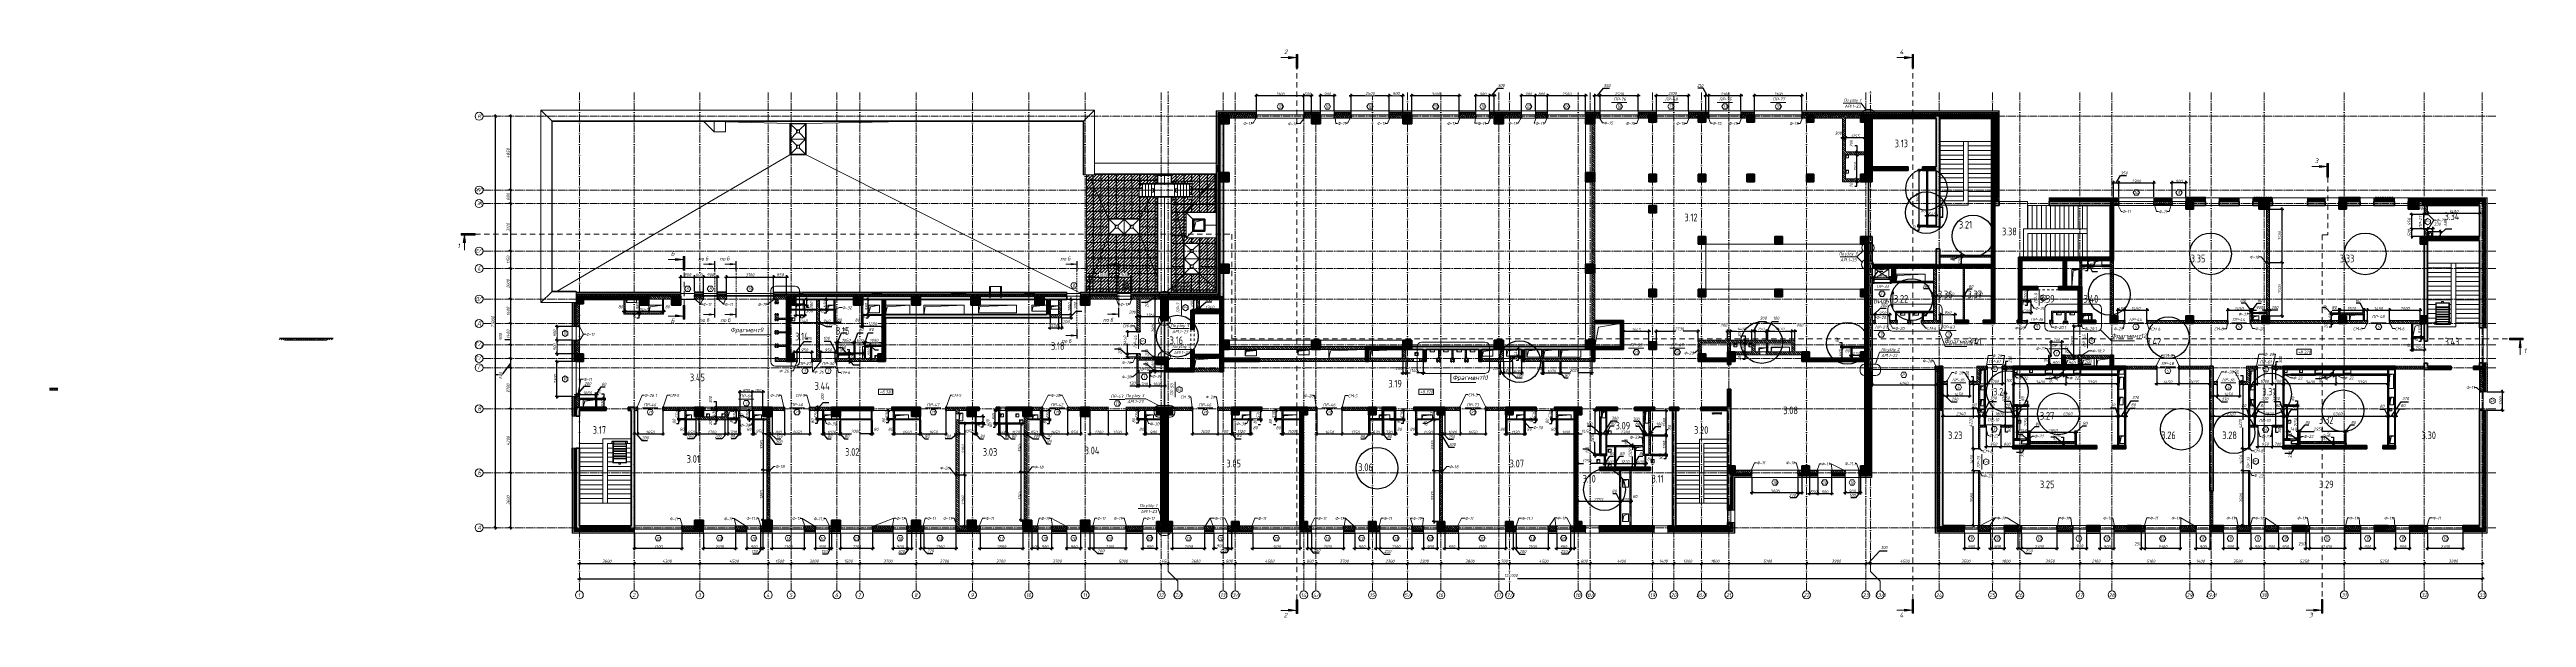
# Model space of a CAD drawing. Header units: millimetres. Extents: x -269418 to 201924, y -5890 to 98643.
# Drawn here: x -34667 to 127916, y -5890 to 31375 of the extents above; entities that cross this region are included whole.
import ezdxf

# ---------------------------------------------------------------- set-up
doc = ezdxf.new("R2010")
doc.units = ezdxf.units.MM
for name, pattern in [('01 Штриховая _4 мм_', [600, 350, -250]), ('02 Штрихпунктирная _10 мм_', [1400, 1000, -200, 0, -200]), ('200_ШТРИХ_ш1п0_6_', [160, 100, -60]), ('50_200_ШТРИХ_1Т_ш5_п1_п1_', [700, 500, -100, 0, -100]), ('Штрих', [635, 317.5, -317.5]), ('Штрих короткий', [300, 150, -150])]:
    doc.linetypes.add(name, pattern=pattern)
for name, color, linetype, lineweight in [('0) ПГП', 1, 'Continuous', 30), ('1) ПГП Зеленый', 2, 'Continuous', 30), ('A-ANNO-DIMS', 7, 'Continuous', 9), ('A-ANNO-NOTE', 7, 'Continuous', 5), ('A-ANNO-NOTE-1', 7, 'Continuous', 9), ('A-ANNO-SYMB', 7, 'Continuous', 9), ('A-AREA-IDEN', 7, 'Continuous', 9), ('A-DETL', 7, 'Continuous', 9), ('A-DETL-1', 7, 'Continuous', 5), ('A-DETL-2', 7, 'Continuous', 50), ('A-DETL-GENF', 7, 'Continuous', 9), ('A-DETL-GENF-1', 7, 'Continuous', 5), ('A-DETL-GENF-2', 7, '200_ШТРИХ_ш1п0_6_', 5), ('A-DOOR-1', 7, 'Continuous', 5), ('A-DOOR-2', 7, 'Штрих короткий', 5), ('A-DOOR-IDEN', 7, 'Continuous', 9), ('A-FLOR', 7, 'Continuous', 9), ('A-GENM', 7, 'Continuous', 9), ('A-GENM-1', 7, 'Continuous', 25), ('A-GENM-2', 7, 'Continuous', 5), ('A-GENM-HDLN', 7, 'Штрих', 5), ('A-GENM-IDEN', 7, 'Continuous', 9), ('A-GLAZ-IDEN', 7, 'Continuous', 9), ('A-ROOF', 7, 'Continuous', 9), ('A-ROOF-PATT-1', 7, 'Continuous', 5), ('A-WALL', 7, 'Continuous', 5), ('A-WALL-1', 7, 'Continuous', 9), ('A-WALL-10', 7, 'Continuous', 35), ('A-WALL-3', 7, 'Continuous', 50), ('A-WALL-FNSH-1', 7, 'Continuous', 9), ('A-WALL-FNSH-5', 7, 'Continuous', 5), ('A-WALL-PATT-2', 7, 'Continuous', 5), ('G-ANNO-DIMS', 7, 'Continuous', 9), ('G-ANNO-SYMB', 7, 'Continuous', 9), ('G-ANNO-SYMB-1', 7, '01 Штриховая _4 мм_', 9), ('G-ANNO-TEXT', 7, 'Continuous', 9), ('I-WALL', 7, 'Continuous', 5), ('S-BEAM', 7, 'Continuous', 9), ('S-BEAM-1', 7, '02 Штрихпунктирная _10 мм_', 5), ('S-BEAM-2', 7, '02 Штрихпунктирная _10 мм_', 9), ('S-COLS', 7, 'Continuous', 9), ('S-COLS-1', 7, 'Continuous', 5), ('S-COLS-2', 7, 'Continuous', 50), ('S-FSTN', 7, 'Continuous', 5), ('S-STRS-1', 7, 'Continuous', 9), ('Оси', 7, 'Continuous', 9), ('Оси-1', 7, '50_200_ШТРИХ_1Т_ш5_п1_п1_', 9)]:
    doc.layers.add(name, color=color, linetype=linetype, lineweight=lineweight)
for name, color, linetype, lineweight, true_color in [('A-DOOR-3', 7, 'Continuous', 5, 0xffffff), ('A-WALL-2', 7, 'Continuous', 13, 0xce0000), ('A-WALL-4', 7, 'Continuous', 5, 0x008000), ('A-WALL-5', 7, 'Continuous', 5, 0xce0000), ('A-WALL-6', 7, 'Continuous', 13, 0x0070df), ('A-WALL-7', 7, 'Continuous', 13, 0x008000), ('A-WALL-8', 7, 'Continuous', 13, 0x800000), ('A-WALL-9', 7, 'Continuous', 5, 0x0070df), ('A-WALL-FNSH-2', 7, 'Continuous', 13, 0xce0000), ('A-WALL-FNSH-3', 7, 'Continuous', 13, 0x008000), ('A-WALL-FNSH-4', 7, 'Continuous', 13, 0x0070df), ('A-WALL-PATT-1', 7, 'Continuous', 5, 0xce0000), ('A-WALL-PATT-3', 7, 'Continuous', 5, 0x008000), ('A-WALL-PATT-4', 7, 'Continuous', 5, 0x0070df), ('A-WALL-PATT-5', 7, 'Continuous', 5, 0x800000)]:
    doc.layers.add(name, color=color, linetype=linetype, lineweight=lineweight, true_color=true_color)
doc.styles.add('ISOCPEUR_I', font='isocpeui.ttf', dxfattribs={"width": 0.9, "height": 250})
doc.styles.add('ISOCPEUR_I_1', font='isocpeui.ttf', dxfattribs={"height": 300})
doc.styles.add('ISOCPEUR_I_2', font='isocpeui.ttf', dxfattribs={"width": 0.9, "height": 200})
doc.styles.add('ISOCPEUR_I_3', font='isocpeui.ttf', dxfattribs={"width": 0.9, "height": 300})
doc.styles.add('ISOCPEUR_I_4', font='isocpeui.ttf', dxfattribs={"height": 200})
doc.styles.add('СПДС', font='ГОСТ тип А.ttf', dxfattribs={"width": 0.9})
doc.dimstyles.new('ISO-2_0_0_9К_СРЕДНИЙ', dxfattribs={"dimscale": 304.8, "dimtxt": 199.196235, "dimasz": 0.492126, "dimexe": 0.393701, "dimexo": 0, "dimgap": 0, "dimtad": 1, "dimdec": 0, "dimzin": 0, "dimdsep": 46, "dimtxsty": 'ISOCPEUR_I_2', "dimblk1": 'OBLIQUE', "dimblk2": 'OBLIQUE', "dimsah": 1, "dimcen": 0.09, "dimdle": 0.393701, "dimazin": 0, "dimtfac": 1, "dimtdec": 4, "dimtix": 1, "dimtmove": 2, "dimatfit": 3, "dimfxl": 1, "dimtvp": 1, "dimtolj": 1, "dimtzin": 0, "dimarcsym": 2})
doc.dimstyles.new('ISO-2_0_0_9К_СРЕДНИЙ_1', dxfattribs={"dimscale": 304.8, "dimtxt": 199.196235, "dimasz": 0.492126, "dimexe": 0.393701, "dimexo": 0, "dimgap": 0, "dimtad": 1, "dimdec": 0, "dimzin": 0, "dimdsep": 46, "dimtxsty": 'ISOCPEUR_I_2', "dimblk1": 'OBLIQUE', "dimblk2": 'OBLIQUE', "dimsah": 1, "dimcen": 0.09, "dimdle": 0.393701, "dimazin": 0, "dimtfac": 1, "dimtdec": 4, "dimtix": 1, "dimtmove": 1, "dimatfit": 3, "dimfxl": 1, "dimtvp": 1, "dimtolj": 1, "dimtzin": 0, "dimarcsym": 2})
doc.dimstyles.new('ISO-2_0_0_9К_СРЕДНИЙ_2', dxfattribs={"dimscale": 304.8, "dimtxt": 199.196235, "dimasz": 0.492126, "dimexe": 0.393701, "dimexo": 0, "dimgap": 0, "dimtad": 1, "dimdec": 0, "dimzin": 0, "dimdsep": 46, "dimtxsty": 'ISOCPEUR_I_2', "dimblk1": 'OBLIQUE', "dimblk2": 'OBLIQUE', "dimsah": 1, "dimcen": 0.09, "dimdle": 0.393701, "dimazin": 0, "dimtfac": 1, "dimtdec": 4, "dimtix": 1, "dimtmove": 0, "dimatfit": 3, "dimfxl": 1, "dimtvp": 1, "dimtolj": 1, "dimtzin": 0, "dimarcsym": 2})
doc.dimstyles.new('ISO-2_0_0_9К_СРЕДНИЙ_ФОН', dxfattribs={"dimscale": 304.8, "dimtxt": 199.196235, "dimasz": 0.492126, "dimexe": 0.393701, "dimexo": 0, "dimgap": 0.164042, "dimtad": 1, "dimdec": 0, "dimdsep": 46, "dimtxsty": 'ISOCPEUR_I_2', "dimblk1": 'OBLIQUE', "dimblk2": 'OBLIQUE', "dimsah": 1, "dimcen": 0.09, "dimdle": 0.393701, "dimazin": 0, "dimtfac": 1, "dimtdec": 4, "dimtix": 1, "dimtmove": 0, "dimatfit": 3, "dimfxl": 1, "dimtvp": 1, "dimtfill": 1, "dimtolj": 1, "dimtzin": 0, "dimarcsym": 2})
doc.dimstyles.new('ISO-2_0_0_9К_СРЕДНИЙ_ФОН_1', dxfattribs={"dimscale": 304.8, "dimtxt": 199.196235, "dimasz": 0.492126, "dimexe": 0.393701, "dimexo": 0, "dimgap": 0.164042, "dimtad": 1, "dimdec": 0, "dimdsep": 46, "dimtxsty": 'ISOCPEUR_I_2', "dimblk1": 'OBLIQUE', "dimblk2": 'OBLIQUE', "dimsah": 1, "dimcen": 0.09, "dimdle": 0.393701, "dimazin": 0, "dimtfac": 1, "dimtdec": 4, "dimtix": 1, "dimtmove": 1, "dimatfit": 3, "dimfxl": 1, "dimtvp": 1, "dimtfill": 1, "dimtolj": 1, "dimtzin": 0, "dimarcsym": 2})
doc.dimstyles.new('ISO-2_0_0_9К_СРЕДНИЙ_ФОН_2', dxfattribs={"dimscale": 304.8, "dimtxt": 199.196235, "dimasz": 0.492126, "dimexe": 0.393701, "dimexo": 0, "dimgap": 0.164042, "dimtad": 1, "dimdec": 0, "dimdsep": 46, "dimtxsty": 'ISOCPEUR_I_2', "dimblk1": 'OBLIQUE', "dimblk2": 'OBLIQUE', "dimsah": 1, "dimcen": 0.09, "dimdle": 0.393701, "dimazin": 0, "dimtfac": 1, "dimtdec": 4, "dimtix": 1, "dimtmove": 2, "dimatfit": 3, "dimfxl": 1, "dimtvp": 1, "dimtfill": 1, "dimtolj": 1, "dimtzin": 0, "dimarcsym": 2})
pattern_1 = [(135, (0, 0), (-70.71068, -70.71068), [])]
pattern_2 = [(45, (0, 0), (-70.71068, 70.71068), []), (135, (0, 0), (-70.71068, -70.71068), [])]
pattern_3 = [(135, (0, 0), (-35.35534, -35.35534), [])]
pattern_4 = [(45, (0, 0), (-57.024626, 57.024626), []), (45, (57.025, 0), (-57.024626, 57.024626), [100.806, -20.161, 3.353, -16.808])]
pattern_5 = [(45, (0, 0), (-70.71068, 70.71068), [])]
pattern_6 = [(50, (0, 0), (72.873764, -6.37607), [7.62, -83.82]), (355, (0, 0), (-14.09699, 76.422444), [6.096, -67.056]), (100.451, (6.07, -0.53), (58.776964, 70.04687), [6.476, -71.236]), (46.184, (0, 20.32), (108.43142, -16.817454), [11.43, -125.73]), (96.636, (9.04, 18.92), (94.961, 98.970885), [9.714, -106.854]), (351.184, (0, 20.32), (94.96227, 98.97018), [9.144, -100.584]), (21, (10.16, 15.24), (60.64565, -40.906537), [7.62, -83.82]), (326, (10.16, 15.24), (24.72083, 73.67493), [6.096, -67.056]), (71.451, (15.214, 11.83), (85.36689, 32.768737), [6.476, -71.236]), (37.5, (0, 0), (1.235525, 33.8224325), [3.353, -62.89, 3.353, -64.719, -67.31]), (37.5, (0, 0), (1.235525, 33.8224325), [-134.315, 3.353, -63.957]), (7.5, (0, 0), (26.728146, 40.072549), [3.353, -35.458, 3.353, -61.366, -25.654]), (7.5, (0, 0), (26.728146, 40.072549), [-103.53, 3.353, -22.301]), (327.5, (-22.657, 0), (54.2363175, -2.2921173), [3.353, -22.047, 3.353, -75.895, -105.156]), (327.5, (-22.657, 0), (54.2363175, -2.2921173), [-104.648, 3.353, -101.803]), (317.5, (-32.817, 0), (59.25158, 10.17014), [3.353, -29.667, 3.353, -49.276, -74.676]), (317.5, (-32.817, 0), (59.25158, 10.17014), [-85.649, 3.353, -71.323])]
pattern_7 = [(135, (0, 0), (-142.5612, -142.5612), []), (135, (142.56, 0), (-142.5612, -142.5612), [252.016, -50.403, 3.353, -47.05])]
pattern_8 = [(45, (0, 0), (-85.53659, 85.53659), []), (45, (57.02, 0), (-85.53659, 85.53659), [])]

# ---------------------------------------------------------------- blocks, each defined once
blk = doc.blocks.new('парапет1 - парапет-18629556-АР1_1_Кладочный план 3 этажа')
at = {"layer": 'A-GENM'}
for p, q in [((-2411, 27400), (33928, 27400)), ((-2411, 27400), (-1702, 26691)), ((-2411, 14773), (-2411, 27400)), ((33219, 26691), (-1702, 26691)), ((-1702, 26691), (-1666, 26655)), ((-1702, 26691), (-1702, 15482)), ((-1665, 26654), (33182, 26654)), ((-1665, 15519), (-1665, 26654)), ((33182, 26654), (33182, 23147)), ((33219, 26691), (33183, 26655)), ((33928, 27400), (33219, 26691)), ((33219, 23147), (33219, 26691)), ((33928, 27400), (33928, 23147)), ((33183, 23147), (33182, 23147)), ((33219, 23147), (33183, 23147)), ((33928, 23147), (33219, 23147)), ((-2411, 14773), (-1702, 15482)), ((-110, 14773), (-2411, 14773)), ((-1702, 15482), (-1666, 15518)), ((-1702, 15482), (-110, 15482)), ((-110, 15519), (-1665, 15519)), ((-110, 15519), (-110, 15518)), ((-110, 15518), (-110, 15482)), ((-110, 15482), (-110, 14773))]:
    blk.add_line(p, q, dxfattribs=at)
for points in [[(-1666, 26655), (-1665, 26654), (-1665, 26654), (-1665, 26654), (-1665, 26654)], [(33183, 26655), (33182, 26654), (33182, 26654), (33182, 26654), (33182, 26654)], [(-1666, 15518), (-1665, 15519), (-1665, 15519), (-1665, 15519), (-1665, 15519)]]:
    blk.add_open_spline(points, degree=3, dxfattribs=at)
blk = doc.blocks.new('Колонна_Несущая_Прямоугольное сечение - 600х600-29565355-АР1_1_Кладочный план 3 этажа')
at = {"layer": 'S-COLS-1'}
h = blk.add_hatch(dxfattribs=at)
h.set_pattern_fill('FP_8', color=256, style=0, pattern_type=2)
h.set_pattern_definition([(45, (-42460, -26800), (-57.02463, 57.02463), []), (45, (-42402.975, -26800), (-57.02463, 57.02463), [100.806, -20.161, 3.353, -16.808])])
h.paths.add_polyline_path([(-300, -300), (300, -300), (300, 300), (-300, 300), (-300, -129)], flags=0)
at = {"layer": 'S-COLS-2'}
for p, q in [((300, 300), (-300, 300)), ((-300, 300), (-300, -300)), ((300, -300), (300, 300)), ((-300, -300), (300, -300))]:
    blk.add_line(p, q, dxfattribs=at)
blk = doc.blocks.new('Колонна_Несущая_Прямоугольное сечение - 250х900-29733835-АР1_1_Кладочный план 3 этажа')
at = {"layer": 'S-COLS-1'}
h = blk.add_hatch(dxfattribs=at)
h.set_pattern_fill('FP_9', color=256, style=0, pattern_type=2)
h.set_pattern_definition([(45, (-99480, -25), (-57.024626, 57.024626), []), (45, (-99422.975, -25), (-57.024626, 57.024626), [100.806, -20.161, 3.353, -16.808])])
h.paths.add_polyline_path([(-356, -125), (450, -125), (450, 125), (-450, 125), (-450, -125)], flags=0)
at = {"layer": 'S-COLS-2'}
for p, q in [((450, 125), (-450, 125)), ((-450, 125), (-450, -125)), ((450, -125), (450, 125)), ((-450, -125), (450, -125))]:
    blk.add_line(p, q, dxfattribs=at)
blk = doc.blocks.new('Колонна_Несущая_Прямоугольное сечение - 250х900-V1-АР1_1_Кладочный план 3 этажа')
at = {"layer": 'S-COLS-1'}
h = blk.add_hatch(dxfattribs=at)
h.set_pattern_fill('FP_11', color=256, style=0, pattern_type=2)
h.set_pattern_definition([(45, (-94080, -25), (-57.024626, 57.024626), []), (45, (-94022.975, -25), (-57.024626, 57.024626), [100.806, -20.161, 3.353, -16.808])])
h.paths.add_polyline_path([(-372, -125), (450, -125), (450, 125), (-450, 125), (-450, -125)], flags=0)
at = {"layer": 'S-COLS-2'}
for p, q in [((450, 125), (-450, 125)), ((-450, 125), (-450, -125)), ((450, -125), (450, 125)), ((-450, -125), (450, -125))]:
    blk.add_line(p, q, dxfattribs=at)
blk = doc.blocks.new('Колонна_Несущая_Прямоугольное сечение - 250х900-V2-АР1_1_Кладочный план 3 этажа')
at = {"layer": 'S-COLS-1'}
h = blk.add_hatch(dxfattribs=at)
h.set_pattern_fill('FP_12', color=256, style=0, pattern_type=2)
h.set_pattern_definition([(45, (-102180, -25), (-57.024626, 57.024626), []), (45, (-102122.975, -25), (-57.024626, 57.024626), [100.806, -20.161, 3.353, -16.808])])
h.paths.add_polyline_path([(-349, -125), (450, -125), (450, 125), (-450, 125), (-450, -125)], flags=0)
at = {"layer": 'S-COLS-2'}
for p, q in [((450, 125), (-450, 125)), ((-450, 125), (-450, -125)), ((450, -125), (450, 125)), ((-450, -125), (450, -125))]:
    blk.add_line(p, q, dxfattribs=at)
blk = doc.blocks.new('Gfhfgtnyfz rhsirf 1 - Gfhfgtnyfz rhsirf 3-21026214-АР1_1_Кладочный план 3 этажа')
at = {"layer": 'A-GENM'}
for p, q in [((38037, 23120), (38037, 22600)), ((38037, 23120), (38038, 23120)), ((38038, 23120), (38070, 23120)), ((38070, 23120), (38508, 23120)), ((38070, 23120), (38070, 22600)), ((38508, 23120), (38946, 23120)), ((38508, 22600), (38508, 23120)), ((38946, 23120), (38978, 23120)), ((38946, 22600), (38946, 23120)), ((38978, 23120), (38979, 23120)), ((38979, 22600), (38979, 23120)), ((38037, 21680), (38037, 15450)), ((38070, 21680), (38070, 15450)), ((38508, 15450), (38508, 21680)), ((38946, 15450), (38946, 21680)), ((38979, 15450), (38979, 21680))]:
    blk.add_line(p, q, dxfattribs=at)
blk = doc.blocks.new('ОМ_Полоса_Трапеция прямоугольная_Прокат_ГОСТ 103-2006 - ОМ_Полоса_Трапеция прямоугольная_Прокат_ГОСТ 103-2006-21111644-АР1_1_Кладочный план 3 этажа')
at = {"layer": 'A-GENM'}
for p, q in [((122820, 14457), (122820, 14467)), ((122820, 14467), (122860, 14467)), ((122860, 14457), (122820, 14457)), ((122860, 14467), (122860, 14457))]:
    blk.add_line(p, q, dxfattribs=at)
blk = doc.blocks.new('ОМ_Полоса_Трапеция прямоугольная_Прокат_ГОСТ 103-2006 - ОМ_Полоса_Трапеция прямоугольная_Прокат_ГОСТ 103-2006-V3-АР1_1_Кладочный план 3 этажа')
at = {"layer": 'A-GENM-1'}
for p, q in [((122820, 13987), (122820, 13977)), ((122860, 13987), (122820, 13987)), ((122820, 13977), (122860, 13977)), ((122860, 13977), (122860, 13987))]:
    blk.add_line(p, q, dxfattribs=at)
blk = doc.blocks.new('ОМ_Полоса_Трапеция прямоугольная_Прокат_ГОСТ 103-2006 - ОМ_Полоса_Трапеция прямоугольная_Прокат_ГОСТ 103-2006-V4-АР1_1_Кладочный план 3 этажа')
at = {"layer": 'A-GENM-1'}
for p, q in [((122820, 13827), (122820, 13817)), ((122860, 13827), (122820, 13827)), ((122820, 13817), (122860, 13817)), ((122860, 13817), (122860, 13827))]:
    blk.add_line(p, q, dxfattribs=at)
blk = doc.blocks.new('ОМ_Полоса_Трапеция прямоугольная_Прокат_ГОСТ 103-2006 - ОМ_Полоса_Трапеция прямоугольная_Прокат_ГОСТ 103-2006-V5-АР1_1_Кладочный план 3 этажа')
at = {"layer": 'A-GENM-1'}
for p, q in [((122820, 13667), (122820, 13657)), ((122860, 13667), (122820, 13667)), ((122820, 13657), (122860, 13657)), ((122860, 13657), (122860, 13667))]:
    blk.add_line(p, q, dxfattribs=at)
blk = doc.blocks.new('ОМ_Полоса_Трапеция прямоугольная_Прокат_ГОСТ 103-2006 - ОМ_Полоса_Трапеция прямоугольная_Прокат_ГОСТ 103-2006-V6-АР1_1_Кладочный план 3 этажа')
at = {"layer": 'A-GENM-1'}
for p, q in [((122820, 13507), (122820, 13497)), ((122860, 13507), (122820, 13507)), ((122820, 13497), (122860, 13497)), ((122860, 13497), (122860, 13507))]:
    blk.add_line(p, q, dxfattribs=at)
blk = doc.blocks.new('ОМ_Полоса_Прокат_ГОСТ 103-2006 - ОМ_Полоса_Прокат_ГОСТ 103-2006-22193251-АР1_1_Кладочный план 3 этажа')
at = {"layer": 'A-GENM'}
for p, q in [((122930, 13340), (122790, 13340)), ((122790, 13340), (122790, 13337)), ((122790, 13337), (122930, 13337)), ((122930, 13337), (122930, 13340))]:
    blk.add_line(p, q, dxfattribs=at)
blk = doc.blocks.new('ОМ_Полоса_Прокат_ГОСТ 103-2006 - ОМ_Полоса_Прокат_ГОСТ 103-2006-33014636-АР1_1_Кладочный план 3 этажа')
at = {"layer": 'A-GENM'}
for p, q in [((122790, 13345), (122790, 13468)), ((122930, 13345), (122790, 13345)), ((122930, 13468), (122930, 13345))]:
    blk.add_line(p, q, dxfattribs=at)
at = {"layer": 'A-GENM-1'}
for p, q in [((122790, 13472), (122790, 13468)), ((122930, 13472), (122790, 13472)), ((122790, 13468), (122930, 13468)), ((122930, 13468), (122930, 13472))]:
    blk.add_line(p, q, dxfattribs=at)
blk = doc.blocks.new('ОМ_Полоса_Трапеция прямоугольная_Прокат_ГОСТ 103-2006 - ОМ_Полоса_Трапеция прямоугольная_Прокат_ГОСТ 103-2006-21111686-АР1_1_Кладочный план 3 этажа')
at = {"layer": 'A-GENM'}
for p, q in [((121960, 14467), (122000, 14467)), ((121960, 14457), (121960, 14467)), ((122000, 14457), (121960, 14457)), ((122000, 14467), (122000, 14457))]:
    blk.add_line(p, q, dxfattribs=at)
blk = doc.blocks.new('ОМ_Полоса_Трапеция прямоугольная_Прокат_ГОСТ 103-2006 - ОМ_Полоса_Трапеция прямоугольная_Прокат_ГОСТ 103-2006-V7-АР1_1_Кладочный план 3 этажа')
at = {"layer": 'A-GENM-1'}
for p, q in [((122000, 13987), (121960, 13987)), ((121960, 13987), (121960, 13977)), ((121960, 13977), (122000, 13977)), ((122000, 13977), (122000, 13987))]:
    blk.add_line(p, q, dxfattribs=at)
blk = doc.blocks.new('ОМ_Полоса_Трапеция прямоугольная_Прокат_ГОСТ 103-2006 - ОМ_Полоса_Трапеция прямоугольная_Прокат_ГОСТ 103-2006-V8-АР1_1_Кладочный план 3 этажа')
at = {"layer": 'A-GENM-1'}
for p, q in [((122000, 13827), (121960, 13827)), ((121960, 13827), (121960, 13817)), ((121960, 13817), (122000, 13817)), ((122000, 13817), (122000, 13827))]:
    blk.add_line(p, q, dxfattribs=at)
blk = doc.blocks.new('ОМ_Полоса_Трапеция прямоугольная_Прокат_ГОСТ 103-2006 - ОМ_Полоса_Трапеция прямоугольная_Прокат_ГОСТ 103-2006-V9-АР1_1_Кладочный план 3 этажа')
at = {"layer": 'A-GENM-1'}
for p, q in [((122000, 13667), (121960, 13667)), ((121960, 13667), (121960, 13657)), ((121960, 13657), (122000, 13657)), ((122000, 13657), (122000, 13667))]:
    blk.add_line(p, q, dxfattribs=at)
blk = doc.blocks.new('ОМ_Полоса_Трапеция прямоугольная_Прокат_ГОСТ 103-2006 - ОМ_Полоса_Трапеция прямоугольная_Прокат_ГОСТ 103-2006-V10-АР1_1_Кладочный план 3 этажа')
at = {"layer": 'A-GENM-1'}
for p, q in [((122000, 13507), (121960, 13507)), ((121960, 13507), (121960, 13497)), ((121960, 13497), (122000, 13497)), ((122000, 13497), (122000, 13507))]:
    blk.add_line(p, q, dxfattribs=at)
blk = doc.blocks.new('ОМ_Полоса_Прокат_ГОСТ 103-2006 - ОМ_Полоса_Прокат_ГОСТ 103-2006-33014637-АР1_1_Кладочный план 3 этажа')
at = {"layer": 'A-GENM'}
for p, q in [((121890, 13345), (121890, 13468)), ((122030, 13345), (121890, 13345)), ((122030, 13468), (122030, 13345))]:
    blk.add_line(p, q, dxfattribs=at)
at = {"layer": 'A-GENM-1'}
for p, q in [((122030, 13472), (121890, 13472)), ((121890, 13472), (121890, 13468)), ((121890, 13468), (122030, 13468)), ((122030, 13468), (122030, 13472))]:
    blk.add_line(p, q, dxfattribs=at)
blk = doc.blocks.new('ОМ_Труба_ГОСТ 8639-82 - ОМ_Труба_ГОСТ 8639-82-21111694-АР1_1_Кладочный план 3 этажа')
at = {"layer": 'A-GENM'}
for p, q in [((122350, 14846), (122470, 14846)), ((122350, 14846), (122350, 14757)), ((122470, 14846), (122470, 14757))]:
    blk.add_line(p, q, dxfattribs=at)
blk = doc.blocks.new('ОМ_Уголок_ГОСТ 8509-93 - ОМ_Уголок_ГОСТ 8509-93-30770152-АР1_1_Кладочный план 3 этажа')
at = {"layer": 'A-GENM'}
for p, q in [((0, 0), (32, 32)), ((0, 0), (900, 0)), ((868, 32), (32, 32)), ((868, 32), (900, 0))]:
    blk.add_line(p, q, dxfattribs=at)
at = {"layer": 'A-GENM-HDLN'}
blk.add_line((4, 4), (896, 4), dxfattribs=at)
blk = doc.blocks.new('ОМ_Уголок_ГОСТ 8509-93 - ОМ_Уголок_ГОСТ 8509-93-V11-АР1_1_Кладочный план 3 этажа')
at = {"layer": 'A-GENM'}
for p, q in [((10, 10), (32, 32)), ((868, 32), (32, 32)), ((40, 0), (860, 0)), ((868, 32), (890, 10))]:
    blk.add_line(p, q, dxfattribs=at)
at = {"layer": 'A-GENM-HDLN'}
blk.add_line((40, 4), (860, 4), dxfattribs=at)
blk = doc.blocks.new('ОМ_Уголок_ГОСТ 8509-93 - ОМ_Уголок_ГОСТ 8509-93-30770153-АР1_1_Кладочный план 3 этажа')
at = {"layer": 'A-GENM'}
for p, q in [((10, 10), (32, 32)), ((10, 0), (300, 0)), ((268, 32), (32, 32)), ((268, 32), (300, 0))]:
    blk.add_line(p, q, dxfattribs=at)
at = {"layer": 'A-GENM-HDLN'}
blk.add_line((10, 4), (296, 4), dxfattribs=at)
blk = doc.blocks.new('ОМ_Уголок_ГОСТ 8509-93 - ОМ_Уголок_ГОСТ 8509-93-V12-АР1_1_Кладочный план 3 этажа')
at = {"layer": 'A-GENM'}
for p, q in [((0, 0), (32, 32)), ((0, 0), (290, 0)), ((268, 32), (32, 32)), ((268, 32), (290, 10))]:
    blk.add_line(p, q, dxfattribs=at)
at = {"layer": 'A-GENM-HDLN'}
blk.add_line((4, 4), (290, 4), dxfattribs=at)
blk = doc.blocks.new('ОМ_Уголок_ГОСТ 8509-93 - ОМ_Уголок_ГОСТ 8509-93-V13-АР1_1_Кладочный план 3 этажа')
at = {"layer": 'A-GENM'}
for p, q in [((10, 10), (32, 32)), ((10, 0), (160, 0)), ((160, 32), (32, 32))]:
    blk.add_line(p, q, dxfattribs=at)
at = {"layer": 'A-GENM-HDLN'}
blk.add_line((10, 4), (160, 4), dxfattribs=at)
blk = doc.blocks.new('ОМ_Уголок_ГОСТ 8509-93 - ОМ_Уголок_ГОСТ 8509-93-V14-АР1_1_Кладочный план 3 этажа')
at = {"layer": 'A-GENM'}
for p, q in [((268, 32), (140, 32)), ((140, 0), (290, 0)), ((268, 32), (290, 10))]:
    blk.add_line(p, q, dxfattribs=at)
at = {"layer": 'A-GENM-HDLN'}
blk.add_line((140, 4), (290, 4), dxfattribs=at)
blk = doc.blocks.new('ОМ_Лист ПВ_ТУ 36_26_II-5-89 - ОМ_Лист ПВ_ТУ 36_26_II-5-89-21111700-АР1_1_Кладочный план 3 этажа')
at = {"layer": 'A-GENM'}
for p, q in [((0, 16), (0, -10)), ((870, -10), (870, 16))]:
    blk.add_line(p, q, dxfattribs=at)
blk = doc.blocks.new('ОМ_Уголок_ГОСТ 8509-93 - ОМ_Уголок_ГОСТ 8509-93-V15-АР1_1_Кладочный план 3 этажа')
at = {"layer": 'A-GENM'}
for p, q in [((3, 3), (7, 7)), ((830, 32), (70, 32)), ((70, 0), (900, 0)), ((893, 7), (900, 0))]:
    blk.add_line(p, q, dxfattribs=at)
at = {"layer": 'A-GENM-HDLN'}
blk.add_line((4, 4), (896, 4), dxfattribs=at)
blk = doc.blocks.new('ОМ_Полоса_Прокат_ГОСТ 103-2006 - ОМ_Полоса_Прокат_ГОСТ 103-2006-22193252-АР1_1_Кладочный план 3 этажа')
at = {"layer": 'A-GENM'}
for p, q in [((2240, 5665), (2380, 5665)), ((2240, 5542), (2240, 5665)), ((2380, 5665), (2380, 5542))]:
    blk.add_line(p, q, dxfattribs=at)
at = {"layer": 'A-GENM-1'}
for p, q in [((2380, 5542), (2240, 5542)), ((2240, 5542), (2240, 5538)), ((2240, 5538), (2380, 5538)), ((2380, 5538), (2380, 5542))]:
    blk.add_line(p, q, dxfattribs=at)
blk = doc.blocks.new('ОМ_Полоса_Прокат_ГОСТ 103-2006 - ОМ_Полоса_Прокат_ГОСТ 103-2006-22193295-АР1_1_Кладочный план 3 этажа')
at = {"layer": 'A-GENM'}
for p, q in [((3140, 5673), (3140, 5670)), ((3280, 5673), (3140, 5673)), ((3140, 5670), (3280, 5670)), ((3280, 5670), (3280, 5673))]:
    blk.add_line(p, q, dxfattribs=at)
blk = doc.blocks.new('ОМ_Полоса_Прокат_ГОСТ 103-2006 - ОМ_Полоса_Прокат_ГОСТ 103-2006-22193296-АР1_1_Кладочный план 3 этажа')
at = {"layer": 'A-GENM'}
for p, q in [((3140, 5665), (3280, 5665)), ((3140, 5542), (3140, 5665)), ((3280, 5665), (3280, 5542))]:
    blk.add_line(p, q, dxfattribs=at)
at = {"layer": 'A-GENM-1'}
for p, q in [((3140, 5542), (3140, 5538)), ((3280, 5542), (3140, 5542)), ((3140, 5538), (3280, 5538)), ((3280, 5538), (3280, 5542))]:
    blk.add_line(p, q, dxfattribs=at)
blk = doc.blocks.new('ОМ_Лист ПВ_ТУ 36_26_II-5-89 - ОМ_Лист ПВ_ТУ 36_26_II-5-89-V16-АР1_1_Кладочный план 3 этажа')
at = {"layer": 'A-GENM'}
blk.add_line((0, 16), (0, -10), dxfattribs=at)
blk = doc.blocks.new('ОМ_Уголок_ГОСТ 8509-93 - ОМ_Уголок_ГОСТ 8509-93-V17-АР1_1_Кладочный план 3 этажа')
at = {"layer": 'A-GENM'}
for p, q in [((3, 3), (7, 7)), ((830, 32), (70, 32)), ((70, 0), (830, 0)), ((893, 7), (897, 3))]:
    blk.add_line(p, q, dxfattribs=at)
at = {"layer": 'A-GENM-HDLN'}
blk.add_line((4, 4), (896, 4), dxfattribs=at)
blk = doc.blocks.new('ОМ_Уголок_ГОСТ 8509-93 - ОМ_Уголок_ГОСТ 8509-93-V18-АР1_1_Кладочный план 3 этажа')
at = {"layer": 'A-GENM'}
for p, q in [((166, 32), (140, 32)), ((140, 0), (166, 0)), ((293, 7), (297, 3)), ((293, 0), (297, 0))]:
    blk.add_line(p, q, dxfattribs=at)
at = {"layer": 'A-GENM-HDLN'}
for p, q in [((140, 4), (166, 4)), ((293, 4), (296, 4))]:
    blk.add_line(p, q, dxfattribs=at)
blk = doc.blocks.new('ОМ_Арматурный стержень_Форма 1 - ОМ_Арматурный стержень_Форма 1-30770157-АР1_1_Кладочный план 3 этажа')
at = {"layer": 'A-GENM'}
for p, q in [((27814, 15834), (27046, 15834)), ((27046, 15825), (27046, 15834)), ((27099, 15816), (27761, 15816)), ((27814, 15834), (27814, 15825))]:
    blk.add_line(p, q, dxfattribs=at)
blk = doc.blocks.new('парапет10 - парапет-22960140-АР1_1_Кладочный план 3 этажа')
at = {"layer": 'A-GENM'}
for p, q in [((41772, 23888), (33790, 23888)), ((33790, 23887), (33790, 23888)), ((33790, 23851), (33790, 23887)), ((33790, 23452), (33790, 23851)), ((33790, 23851), (41772, 23851)), ((33790, 23142), (33790, 23302)), ((41772, 23142), (33790, 23142))]:
    blk.add_line(p, q, dxfattribs=at)
blk = doc.blocks.new('Уголок вложенный - Уголок вложенный-26108888-АР1_1_Кладочный план 3 этажа')
at = {"layer": 'A-GENM'}
for p, q in [((29272, 15457), (29352, 15457)), ((29272, 15453), (29272, 15457)), ((29336, 15450), (29275, 15450)), ((29345, 15380), (29345, 15441)), ((29352, 15377), (29348, 15377)), ((29352, 15457), (29352, 15377))]:
    blk.add_line(p, q, dxfattribs=at)
at = {"layer": 'A-GENM', "flags": 128}
for points in [[(29275, 15450), (29274, 15450), (29274, 15450), (29273, 15451), (29273, 15451), (29272, 15452), (29272, 15452), (29272, 15453)], [(29345, 15441), (29345, 15443), (29344, 15445), (29343, 15447), (29342, 15448), (29340, 15449), (29338, 15450), (29336, 15450)], [(29348, 15377), (29347, 15377), (29347, 15377), (29346, 15378), (29346, 15378), (29345, 15379), (29345, 15379), (29345, 15380)]]:
    blk.add_lwpolyline(points, dxfattribs=at)
blk = doc.blocks.new('Уголок вложенный - Уголок вложенный-V19-АР1_1_Кладочный план 3 этажа')
at = {"layer": 'A-GENM'}
for p, q in [((29968, 15457), (30048, 15457)), ((29968, 15377), (29968, 15457)), ((29972, 15377), (29968, 15377)), ((29975, 15441), (29975, 15380)), ((30045, 15450), (29984, 15450)), ((30048, 15457), (30048, 15453))]:
    blk.add_line(p, q, dxfattribs=at)
at = {"layer": 'A-GENM', "flags": 128}
for points in [[(29975, 15380), (29975, 15379), (29975, 15379), (29974, 15378), (29974, 15378), (29973, 15377), (29973, 15377), (29972, 15377)], [(29984, 15450), (29982, 15450), (29980, 15449), (29978, 15448), (29977, 15447), (29976, 15445), (29975, 15443), (29975, 15441)], [(30048, 15453), (30048, 15452), (30048, 15452), (30047, 15451), (30047, 15451), (30046, 15450), (30046, 15450), (30045, 15450)]]:
    blk.add_lwpolyline(points, dxfattribs=at)
blk = doc.blocks.new('Уголок вложенный - Уголок вложенный-26189578-АР1_1_Кладочный план 3 этажа')
at = {"layer": 'A-GENM'}
for p, q in [((24472, 15457), (24552, 15457)), ((24472, 15453), (24472, 15457)), ((24536, 15450), (24475, 15450)), ((24545, 15380), (24545, 15441)), ((24552, 15377), (24548, 15377)), ((24552, 15457), (24552, 15377))]:
    blk.add_line(p, q, dxfattribs=at)
at = {"layer": 'A-GENM', "flags": 128}
for points in [[(24475, 15450), (24474, 15450), (24474, 15450), (24473, 15451), (24472, 15451), (24472, 15452), (24472, 15452), (24472, 15453)], [(24545, 15441), (24545, 15443), (24544, 15445), (24543, 15447), (24541, 15448), (24540, 15449), (24538, 15450), (24536, 15450)], [(24548, 15377), (24547, 15377), (24547, 15377), (24546, 15378), (24545, 15378), (24545, 15379), (24545, 15379), (24545, 15380)]]:
    blk.add_lwpolyline(points, dxfattribs=at)
blk = doc.blocks.new('Уголок вложенный - Уголок вложенный-V20-АР1_1_Кладочный план 3 этажа')
at = {"layer": 'A-GENM'}
for p, q in [((25468, 15457), (25548, 15457)), ((25468, 15377), (25468, 15457)), ((25472, 15377), (25468, 15377)), ((25475, 15441), (25475, 15380)), ((25545, 15450), (25484, 15450)), ((25548, 15457), (25548, 15453))]:
    blk.add_line(p, q, dxfattribs=at)
at = {"layer": 'A-GENM', "flags": 128}
for points in [[(25475, 15380), (25475, 15379), (25475, 15379), (25474, 15378), (25474, 15378), (25473, 15377), (25472, 15377), (25472, 15377)], [(25484, 15450), (25482, 15450), (25480, 15449), (25478, 15448), (25477, 15447), (25476, 15445), (25475, 15443), (25475, 15441)], [(25548, 15453), (25548, 15452), (25548, 15452), (25547, 15451), (25547, 15451), (25546, 15450), (25545, 15450), (25545, 15450)]]:
    blk.add_lwpolyline(points, dxfattribs=at)
blk = doc.blocks.new('Проем_Дверь_Прямоугольный_БезПР - 1350х2100h-29246185-АР1_1_Кладочный план 3 этажа')
at = {"layer": 'A-DOOR-2'}
for p, q in [((675, 110), (-675, 110)), ((675, -110), (-675, -110))]:
    blk.add_line(p, q, dxfattribs=at)
blk = doc.blocks.new('Полоса с поворотом - Полоса с поворотом-26108887-АР1_1_Кладочный план 3 этажа')
at = {"layer": 'A-GENM'}
for p, q in [((29352, 15455), (29968, 15455)), ((29968, 15398), (29352, 15398)), ((29352, 15390), (29968, 15390))]:
    blk.add_line(p, q, dxfattribs=at)
blk = doc.blocks.new('Полоса с поворотом - Полоса с поворотом-26189577-АР1_1_Кладочный план 3 этажа')
at = {"layer": 'A-GENM'}
for p, q in [((24552, 15455), (25468, 15455)), ((25468, 15398), (24552, 15398)), ((24552, 15390), (25468, 15390))]:
    blk.add_line(p, q, dxfattribs=at)
blk = doc.blocks.new('Уголок вложенный - Уголок вложенный-23964580-АР1_1_Кладочный план 3 этажа')
at = {"layer": 'A-GENM'}
for p, q in [((14783, 15441), (14783, 15380)), ((14856, 15457), (14856, 15453))]:
    blk.add_line(p, q, dxfattribs=at)
at = {"layer": 'A-GENM', "flags": 128}
for points in [[(14783, 15380), (14783, 15379), (14783, 15379), (14782, 15378), (14782, 15378), (14781, 15377), (14781, 15377), (14780, 15377)], [(14792, 15450), (14790, 15450), (14788, 15449), (14786, 15448), (14785, 15447), (14784, 15445), (14783, 15443), (14783, 15441)], [(14856, 15453), (14856, 15452), (14856, 15452), (14855, 15451), (14855, 15451), (14854, 15450), (14854, 15450), (14853, 15450)]]:
    blk.add_lwpolyline(points, dxfattribs=at)
blk = doc.blocks.new('Уголок вложенный - Уголок вложенный-V21-АР1_1_Кладочный план 3 этажа')
at = {"layer": 'A-GENM'}
for p, q in [((14530, 15457), (14856, 15457)), ((14530, 15457), (14530, 15453)), ((14533, 15450), (14853, 15450)), ((14603, 15441), (14603, 15380)), ((14606, 15377), (14780, 15377)), ((14783, 15380), (14783, 15441)), ((14856, 15453), (14856, 15457))]:
    blk.add_line(p, q, dxfattribs=at)
at = {"layer": 'A-GENM', "flags": 128}
for points in [[(14530, 15453), (14530, 15452), (14530, 15452), (14531, 15451), (14531, 15451), (14532, 15450), (14532, 15450), (14533, 15450)], [(14594, 15450), (14596, 15450), (14598, 15449), (14600, 15448), (14601, 15447), (14602, 15445), (14603, 15443), (14603, 15441)], [(14603, 15380), (14603, 15379), (14603, 15379), (14604, 15378), (14604, 15378), (14605, 15377), (14605, 15377), (14606, 15377)], [(14780, 15377), (14781, 15377), (14781, 15377), (14782, 15378), (14782, 15378), (14783, 15379), (14783, 15379), (14783, 15380)], [(14783, 15441), (14783, 15443), (14784, 15445), (14785, 15447), (14786, 15448), (14788, 15449), (14790, 15450), (14792, 15450)], [(14853, 15450), (14854, 15450), (14854, 15450), (14855, 15451), (14855, 15451), (14856, 15452), (14856, 15452), (14856, 15453)]]:
    blk.add_lwpolyline(points, dxfattribs=at)
blk = doc.blocks.new('AR_Отверстие прямоугольное _в плите_ - AR_Отверстие прямоугольное _в плите_-24497279-АР1_1_Кладочный план 3 этажа')
at = {"layer": 'A-GENM'}
for p, q in [((-325, 100), (-325, -100)), ((-325, -100), (-285, 60)), ((-285, 60), (325, 100)), ((325, -100), (325, 100)), ((-325, -100), (325, -100))]:
    blk.add_line(p, q, dxfattribs=at)
blk = doc.blocks.new('AR_Отверстие прямоугольное _в плите_ - AR_Отверстие прямоугольное _в плите_-24531980-АР1_1_Кладочный план 3 этажа')
at = {"layer": 'A-GENM'}
for p, q in [((450, 250), (-450, 250)), ((-450, 250), (-450, -250)), ((-450, -250), (-350, 150)), ((-350, 150), (450, 250))]:
    blk.add_line(p, q, dxfattribs=at)
blk = doc.blocks.new('AR_Отверстие прямоугольное _в плите_ - AR_Отверстие прямоугольное _в плите_-24438154-АР1_1_Кладочный план 3 этажа')
at = {"layer": 'A-GENM'}
for p, q in [((400, 250), (-400, 250)), ((-400, 250), (-400, -250)), ((-400, -250), (-300, 150)), ((-300, 150), (400, 250))]:
    blk.add_line(p, q, dxfattribs=at)
blk = doc.blocks.new('AR_Отверстие прямоугольное _в плите_ - AR_Отверстие прямоугольное _в плите_-24428611-АР1_1_Кладочный план 3 этажа')
at = {"layer": 'A-GENM'}
for p, q in [((100, 100), (-100, 100)), ((-100, 100), (-100, -100)), ((-100, -100), (-50, 50)), ((-50, 50), (100, 100)), ((100, -100), (100, 100))]:
    blk.add_line(p, q, dxfattribs=at)
blk = doc.blocks.new('AR_Отверстие прямоугольное _в плите_ - AR_Отверстие прямоугольное _в плите_-V22-АР1_1_Кладочный план 3 этажа')
at = {"layer": 'A-GENM'}
for p, q in [((100, 100), (-100, 100)), ((-100, 100), (-100, -100)), ((-100, -100), (-50, 50)), ((-50, 50), (100, 100))]:
    blk.add_line(p, q, dxfattribs=at)
blk = doc.blocks.new('AR_Отверстие прямоугольное _в плите_ - AR_Отверстие прямоугольное _в плите_-24498783-АР1_1_Кладочный план 3 этажа')
at = {"layer": 'A-GENM'}
for p, q in [((175, 125), (-175, 125)), ((-175, 125), (-175, -125)), ((-175, -125), (-112.5, 62.5)), ((-112.5, 62.5), (175, 125)), ((175, -125), (175, 125))]:
    blk.add_line(p, q, dxfattribs=at)
blk = doc.blocks.new('AR_Отверстие прямоугольное _в плите_ - AR_Отверстие прямоугольное _в плите_-24468892-АР1_1_Кладочный план 3 этажа')
at = {"layer": 'A-GENM'}
for p, q in [((-350, -250), (-250, 150)), ((-250, 150), (350, 250)), ((-350, -250), (350, -250))]:
    blk.add_line(p, q, dxfattribs=at)
blk = doc.blocks.new('AR_Отверстие прямоугольное _в плите_ - AR_Отверстие прямоугольное _в плите_-24438138-АР1_1_Кладочный план 3 этажа')
at = {"layer": 'A-GENM'}
for p, q in [((250, 125), (-250, 125)), ((-250, -125), (-187, 63)), ((-187, 63), (250, 125)), ((250, -125), (250, 125))]:
    blk.add_line(p, q, dxfattribs=at)
blk = doc.blocks.new('AR_Отверстие прямоугольное _в плите_ - AR_Отверстие прямоугольное _в плите_-V23-АР1_1_Кладочный план 3 этажа')
at = {"layer": 'A-GENM'}
for p, q in [((-250, 125), (-250, -125)), ((-250, -125), (-187.5, 62.5)), ((-187.5, 62.5), (250, 125)), ((250, -125), (250, 125))]:
    blk.add_line(p, q, dxfattribs=at)
blk = doc.blocks.new('AR_Отверстие прямоугольное _в плите_ - AR_Отверстие прямоугольное _в плите_-24438191-АР1_1_Кладочный план 3 этажа')
at = {"layer": 'A-GENM'}
for p, q in [((200, 125), (-200, 125)), ((-200, 125), (-200, -125)), ((-200, -125), (-137.5, 62.5)), ((-137.5, 62.5), (200, 125))]:
    blk.add_line(p, q, dxfattribs=at)
blk = doc.blocks.new('AR_Отверстие прямоугольное _в плите_ - AR_Отверстие прямоугольное _в плите_-V24-АР1_1_Кладочный план 3 этажа')
at = {"layer": 'A-GENM'}
for p, q in [((100, 100), (-100, 100)), ((-100, 100), (-100, -100)), ((-100, -100), (-50, 50)), ((-50, 50), (100, 100)), ((100, -100), (100, 100)), ((-100, -100), (100, -100))]:
    blk.add_line(p, q, dxfattribs=at)
blk = doc.blocks.new('AR_Отверстие прямоугольное _в плите_ - AR_Отверстие прямоугольное _в плите_-V25-АР1_1_Кладочный план 3 этажа')
at = {"layer": 'A-GENM'}
for p, q in [((350, 250), (-350, 250)), ((-350, 250), (-350, -250)), ((-350, -250), (-250, 150)), ((-250, 150), (350, 250)), ((350, -250), (350, 250)), ((-350, -250), (350, -250))]:
    blk.add_line(p, q, dxfattribs=at)
blk = doc.blocks.new('AR_Отверстие прямоугольное _в плите_ - AR_Отверстие прямоугольное _в плите_-24507340-АР1_1_Кладочный план 3 этажа')
at = {"layer": 'A-GENM'}
for p, q in [((-180, 400), (-300, 400)), ((-300, 400), (-300, -20)), ((-233, -20), (-180, 280)), ((-100, 300), (300, 400)), ((300, -400), (300, 400)), ((-300, -100), (-300, -400)), ((-300, -400), (-247, -100))]:
    blk.add_line(p, q, dxfattribs=at)
blk = doc.blocks.new('AR_Отверстие прямоугольное _в плите_ - AR_Отверстие прямоугольное _в плите_-24507175-АР1_1_Кладочный план 3 этажа')
at = {"layer": 'A-GENM'}
for p, q in [((525, 125), (-525, 125)), ((-525, -125), (-483, 83)), ((-483, 83), (525, 125))]:
    blk.add_line(p, q, dxfattribs=at)
blk = doc.blocks.new('AR_Отверстие прямоугольное _в плите_ - AR_Отверстие прямоугольное _в плите_-24534470-АР1_1_Кладочный план 3 этажа')
at = {"layer": 'A-GENM'}
for p, q in [((800, 300), (-800, 300)), ((-800, -300), (-700, 200)), ((-700, 200), (800, 300)), ((800, -300), (800, 300))]:
    blk.add_line(p, q, dxfattribs=at)
blk = doc.blocks.new('AR_Отверстие прямоугольное _в плите_ - AR_Отверстие прямоугольное _в плите_-24534796-АР1_1_Кладочный план 3 этажа')
at = {"layer": 'A-GENM'}
for p, q in [((1325, 300), (-1325, 300)), ((-1325, 300), (-1325, -300)), ((-1325, -300), (-1225, 200)), ((-1225, 200), (1325, 300)), ((1325, -300), (1325, 300))]:
    blk.add_line(p, q, dxfattribs=at)
blk = doc.blocks.new('AR_Отверстие прямоугольное _в плите_ - AR_Отверстие прямоугольное _в плите_-24534883-АР1_1_Кладочный план 3 этажа')
at = {"layer": 'A-GENM'}
for p, q in [((-1250, 250), (-1250, -250)), ((-1250, -250), (-1167, 167)), ((-1167, 167), (1250, 250)), ((1250, 250), (-1150, 250)), ((1250, -250), (1250, 250)), ((-1250, -250), (1250, -250))]:
    blk.add_line(p, q, dxfattribs=at)
blk = doc.blocks.new('AR_Отверстие прямоугольное _в плите_ - AR_Отверстие прямоугольное _в плите_-24535020-АР1_1_Кладочный план 3 этажа')
at = {"layer": 'A-GENM'}
for p, q in [((-290, 200), (-490, 200)), ((-490, 200), (-490, -200)), ((-490, -200), (-410, 120)), ((-410, 120), (490, 200)), ((490, 200), (310, 200)), ((-490, -200), (490, -200))]:
    blk.add_line(p, q, dxfattribs=at)
blk = doc.blocks.new('AR_Отверстие прямоугольное _в плите_ - AR_Отверстие прямоугольное _в плите_-24535208-АР1_1_Кладочный план 3 этажа')
at = {"layer": 'A-GENM'}
for p, q in [((250, 100), (-250, 100)), ((-250, 100), (-250, -100)), ((-250, -100), (-200, 50)), ((-200, 50), (250, 100)), ((-250, -100), (250, -100))]:
    blk.add_line(p, q, dxfattribs=at)
blk = doc.blocks.new('AR_Отверстие прямоугольное _в плите_ - AR_Отверстие прямоугольное _в плите_-24535555-АР1_1_Кладочный план 3 этажа')
at = {"layer": 'A-GENM'}
for p, q in [((-850, -355), (-732, 237)), ((-732, 237), (850, 355))]:
    blk.add_line(p, q, dxfattribs=at)
blk = doc.blocks.new('AR_Отверстие прямоугольное _в плите_ - AR_Отверстие прямоугольное _в плите_-24509418-АР1_1_Кладочный план 3 этажа')
at = {"layer": 'A-GENM'}
for p, q in [((375, 175), (-375, 175)), ((-375, 175), (-375, -175)), ((-375, -175), (-305, 105)), ((-305, 105), (375, 175)), ((375, -175), (375, 175)), ((-375, -175), (375, -175))]:
    blk.add_line(p, q, dxfattribs=at)
blk = doc.blocks.new('AR_Отверстие прямоугольное _в плите_ - AR_Отверстие прямоугольное _в плите_-24509633-АР1_1_Кладочный план 3 этажа')
at = {"layer": 'A-GENM'}
for p, q in [((375, 150), (-375, 150)), ((-375, 150), (-375, -150)), ((-375, -150), (-315, 90)), ((-315, 90), (375, 150)), ((375, -150), (375, 150)), ((-375, -150), (375, -150))]:
    blk.add_line(p, q, dxfattribs=at)
blk = doc.blocks.new('AR_Отверстие прямоугольное _в плите_ - AR_Отверстие прямоугольное _в плите_-24536046-АР1_1_Кладочный план 3 этажа')
at = {"layer": 'A-GENM'}
for p, q in [((-1200, 290), (-1200, -290)), ((-1200, -290), (-1103, 193)), ((-1103, 193), (1200, 290)), ((-1200, -290), (1200, -290))]:
    blk.add_line(p, q, dxfattribs=at)
blk = doc.blocks.new('AR_Отверстие прямоугольное _в плите_ - AR_Отверстие прямоугольное _в плите_-24536157-АР1_1_Кладочный план 3 этажа')
at = {"layer": 'A-GENM'}
for p, q in [((-1050, 290), (-1050, -290)), ((-1050, -290), (-953, 193)), ((-953, 193), (1050, 290)), ((1050, -290), (1050, 290)), ((-1050, -290), (1050, -290))]:
    blk.add_line(p, q, dxfattribs=at)
blk = doc.blocks.new('AR_Отверстие прямоугольное _в плите_ - AR_Отверстие прямоугольное _в плите_-24470276-АР1_1_Кладочный план 3 этажа')
at = {"layer": 'A-GENM'}
for p, q in [((-150, 75), (-150, -75)), ((-150, -75), (-112.5, 37.5)), ((-112.5, 37.5), (150, 75)), ((150, -75), (150, 75)), ((-150, -75), (150, -75))]:
    blk.add_line(p, q, dxfattribs=at)
blk = doc.blocks.new('AR_Отверстие прямоугольное _в плите_ - AR_Отверстие прямоугольное _в плите_-24509922-АР1_1_Кладочный план 3 этажа')
at = {"layer": 'A-GENM'}
for p, q in [((350, 200), (-350, 200)), ((-350, 200), (-350, -200)), ((-350, -200), (-270, 120)), ((-270, 120), (350, 200)), ((350, -200), (350, 200)), ((-350, -200), (350, -200))]:
    blk.add_line(p, q, dxfattribs=at)
blk = doc.blocks.new('AR_Отверстие прямоугольное _в плите_ - AR_Отверстие прямоугольное _в плите_-24537618-АР1_1_Кладочный план 3 этажа')
at = {"layer": 'A-GENM'}
for p, q in [((-420, 220), (-420, -220)), ((-420, -220), (-332, 132)), ((-332, 132), (420, 220)), ((420, -220), (420, 220)), ((-420, -220), (-220, -220))]:
    blk.add_line(p, q, dxfattribs=at)
blk = doc.blocks.new('AR_Отверстие прямоугольное _в плите_ - AR_Отверстие прямоугольное _в плите_-24511954-АР1_1_Кладочный план 3 этажа')
at = {"layer": 'A-GENM'}
for p, q in [((-475, 250), (-475, -250)), ((-475, -250), (-375, 150)), ((-375, 150), (475, 250)), ((475, -250), (475, 250)), ((-475, -250), (475, -250))]:
    blk.add_line(p, q, dxfattribs=at)
blk = doc.blocks.new('AR_Отверстие прямоугольное _в плите_ - AR_Отверстие прямоугольное _в плите_-24469331-АР1_1_Кладочный план 3 этажа')
at = {"layer": 'A-GENM'}
for p, q in [((-500, -250), (-400, 150)), ((-400, 150), (500, 250)), ((500, -250), (500, 250)), ((-500, -250), (500, -250))]:
    blk.add_line(p, q, dxfattribs=at)
blk = doc.blocks.new('AR_Отверстие прямоугольное _в плите_ - AR_Отверстие прямоугольное _в плите_-24538170-АР1_1_Кладочный план 3 этажа')
at = {"layer": 'A-GENM'}
for p, q in [((-650, -250), (-567, 167)), ((-567, 167), (650, 250)), ((650, -250), (650, 250)), ((-650, -250), (650, -250))]:
    blk.add_line(p, q, dxfattribs=at)
blk = doc.blocks.new('AR_Отверстие прямоугольное _в плите_ - AR_Отверстие прямоугольное _в плите_-24512387-АР1_1_Кладочный план 3 этажа')
at = {"layer": 'A-GENM'}
for p, q in [((-842.5, -750), (-592.5, 500)), ((-592.5, 500), (842.5, 750))]:
    blk.add_line(p, q, dxfattribs=at)
blk = doc.blocks.new('AR_Отверстие прямоугольное _в плите_ - AR_Отверстие прямоугольное _в плите_-V26-АР1_1_Кладочный план 3 этажа')
at = {"layer": 'A-GENM'}
for p, q in [((-100, 100), (-100, -100)), ((-100, -100), (-50, 50)), ((-50, 50), (100, 100)), ((100, -100), (100, 100)), ((-100, -100), (100, -100))]:
    blk.add_line(p, q, dxfattribs=at)
blk = doc.blocks.new('AR_Отверстие прямоугольное _в плите_ - AR_Отверстие прямоугольное _в плите_-V27-АР1_1_Кладочный план 3 этажа')
at = {"layer": 'A-GENM'}
for p, q in [((100, 100), (-100, 100)), ((-100, -100), (-50, 50)), ((-50, 50), (100, 100)), ((100, -100), (100, 100)), ((-100, -100), (100, -100))]:
    blk.add_line(p, q, dxfattribs=at)
blk = doc.blocks.new('AR_Отверстие прямоугольное _в плите_ - AR_Отверстие прямоугольное _в плите_-V28-АР1_1_Кладочный план 3 этажа')
at = {"layer": 'A-GENM'}
for p, q in [((100, 100), (-100, 100)), ((-100, 100), (-100, -100)), ((-100, -100), (-50, 50)), ((-50, 50), (100, 100)), ((-100, -100), (100, -100))]:
    blk.add_line(p, q, dxfattribs=at)
blk = doc.blocks.new('AR_Отверстие прямоугольное _в плите_ - AR_Отверстие прямоугольное _в плите_-V29-АР1_1_Кладочный план 3 этажа')
at = {"layer": 'A-GENM'}
for p, q in [((249, 125), (-250, 125)), ((-250, 125), (-250, -125)), ((-250, -125), (-187, 63)), ((-187, 63), (249, 125))]:
    blk.add_line(p, q, dxfattribs=at)
blk = doc.blocks.new('AR_Отверстие прямоугольное _в плите_ - AR_Отверстие прямоугольное _в плите_-24540042-АР1_1_Кладочный план 3 этажа')
at = {"layer": 'A-GENM'}
for p, q in [((600, 150), (-600, 150)), ((-600, 150), (-600, -150)), ((-600, -150), (-550, 100)), ((-550, 100), (600, 150)), ((600, -150), (600, 150))]:
    blk.add_line(p, q, dxfattribs=at)
blk = doc.blocks.new('AR_Отверстие прямоугольное _в плите_ - AR_Отверстие прямоугольное _в плите_-24520579-АР1_1_Кладочный план 3 этажа')
at = {"layer": 'A-GENM'}
for p, q in [((950, 225), (-950, 225)), ((-950, 225), (-950, -225)), ((-950, -225), (-875, 150)), ((-875, 150), (950, 225)), ((950, -225), (950, 225)), ((-950, -225), (950, -225))]:
    blk.add_line(p, q, dxfattribs=at)
blk = doc.blocks.new('AR_Отверстие прямоугольное _в плите_ - AR_Отверстие прямоугольное _в плите_-24484673-АР1_1_Кладочный план 3 этажа')
at = {"layer": 'A-GENM'}
for p, q in [((100, 100), (-100, 100)), ((-100, -100), (-50, 50)), ((-50, 50), (100, 100)), ((100, -100), (100, 100)), ((-100, -100), (100, -100))]:
    blk.add_line(p, q, dxfattribs=at)
blk = doc.blocks.new('AR_Отверстие прямоугольное _в плите_ - AR_Отверстие прямоугольное _в плите_-24489712-АР1_1_Кладочный план 3 этажа')
at = {"layer": 'A-GENM'}
for p, q in [((150, 75), (-150, 75)), ((-150, 75), (-150, -75)), ((-150, -75), (-112.5, 37.5)), ((-112.5, 37.5), (150, 75)), ((150, -75), (150, 75)), ((-150, -75), (150, -75))]:
    blk.add_line(p, q, dxfattribs=at)
blk = doc.blocks.new('AR_Отверстие прямоугольное _в плите_ - AR_Отверстие прямоугольное _в плите_-24526623-АР1_1_Кладочный план 3 этажа')
at = {"layer": 'A-GENM'}
for p, q in [((225, 550), (-225, 550)), ((-225, 550), (-225, -550)), ((-225, -550), (-150, 475)), ((-150, 475), (225, 550)), ((225, -550), (225, 550)), ((-225, -550), (225, -550))]:
    blk.add_line(p, q, dxfattribs=at)
blk = doc.blocks.new('AR_Отверстие прямоугольное _в плите_ - AR_Отверстие прямоугольное _в плите_-24493740-АР1_1_Кладочный план 3 этажа')
at = {"layer": 'A-GENM'}
for p, q in [((-250, 150), (-250, -150)), ((-250, -150), (-175, 75)), ((-175, 75), (250, 150)), ((250, -150), (250, 150)), ((-250, -150), (250, -150))]:
    blk.add_line(p, q, dxfattribs=at)
blk = doc.blocks.new('AR_Отверстие прямоугольное _в плите_ - AR_Отверстие прямоугольное _в плите_-27110335-АР1_1_Кладочный план 3 этажа')
at = {"layer": 'A-GENM'}
for p, q in [((200, 150), (-200, 150)), ((-200, 150), (-200, -150)), ((-200, -150), (-125, 75)), ((-125, 75), (200, 150)), ((200, -150), (200, 150)), ((-200, -150), (200, -150))]:
    blk.add_line(p, q, dxfattribs=at)
blk = doc.blocks.new('AR_Отверстие прямоугольное _в плите_ - AR_Отверстие прямоугольное _в плите_-V30-АР1_1_Кладочный план 3 этажа')
at = {"layer": 'A-GENM'}
for p, q in [((-150, 75), (-150, -75)), ((-150, -75), (-112.5, 37.5)), ((-112.5, 37.5), (150, 75)), ((150, -75), (150, 75)), ((-150, -75), (150, -75))]:
    blk.add_line(p, q, dxfattribs=at)
blk = doc.blocks.new('AR_Отверстие прямоугольное _в плите_ - AR_Отверстие прямоугольное _в плите_-V31-АР1_1_Кладочный план 3 этажа')
at = {"layer": 'A-GENM'}
for p, q in [((-100, 100), (-100, -100)), ((-100, -100), (-50, 50)), ((-50, 50), (100, 100)), ((-100, -100), (100, -100))]:
    blk.add_line(p, q, dxfattribs=at)
blk = doc.blocks.new('AR_Отверстие прямоугольное _в плите_ - AR_Отверстие прямоугольное _в плите_-27110085-АР1_1_Кладочный план 3 этажа')
at = {"layer": 'A-GENM'}
for p, q in [((375, 425), (-375, 425)), ((-375, -425), (-225, 275)), ((-225, 275), (375, 425)), ((370, -425), (375, -425))]:
    blk.add_line(p, q, dxfattribs=at)
blk = doc.blocks.new('AR_Отверстие прямоугольное _в плите_ - AR_Отверстие прямоугольное _в плите_-24523431-АР1_1_Кладочный план 3 этажа')
at = {"layer": 'A-GENM'}
for p, q in [((400, 250), (-400, 250)), ((-400, 250), (-400, -250)), ((-400, -250), (-300, 150)), ((-300, 150), (400, 250)), ((400, -250), (400, 250))]:
    blk.add_line(p, q, dxfattribs=at)
blk = doc.blocks.new('AR_Отверстие прямоугольное _в плите_ - AR_Отверстие прямоугольное _в плите_-27106882-АР1_1_Кладочный план 3 этажа')
at = {"layer": 'A-GENM'}
for p, q in [((450, 250), (-450, 250)), ((-450, 250), (-450, -250)), ((-450, -250), (-350, 150)), ((-350, 150), (450, 250))]:
    blk.add_line(p, q, dxfattribs=at)
blk = doc.blocks.new('AR_Отверстие прямоугольное _в плите_ - AR_Отверстие прямоугольное _в плите_-V32-АР1_1_Кладочный план 3 этажа')
at = {"layer": 'A-GENM'}
for p, q in [((-100, -100), (-50, 50)), ((-50, 50), (100, 100)), ((100, -100), (100, 100)), ((-100, -100), (100, -100))]:
    blk.add_line(p, q, dxfattribs=at)
blk = doc.blocks.new('AR_Отверстие прямоугольное _в плите_ - AR_Отверстие прямоугольное _в плите_-V33-АР1_1_Кладочный план 3 этажа')
at = {"layer": 'A-GENM'}
for p, q in [((-100, 100), (-100, -100)), ((-100, -100), (-50, 50)), ((-50, 50), (100, 100)), ((100, -100), (100, 100)), ((-100, -100), (100, -100))]:
    blk.add_line(p, q, dxfattribs=at)
blk = doc.blocks.new('AR_Отверстие прямоугольное _в плите_ - AR_Отверстие прямоугольное _в плите_-24484115-АР1_1_Кладочный план 3 этажа')
at = {"layer": 'A-GENM'}
for p, q in [((-250, 125), (-250, -125)), ((-250, -125), (-187.5, 62.5)), ((-187.5, 62.5), (250, 125)), ((250, -125), (250, 125)), ((-250, -125), (250, -125))]:
    blk.add_line(p, q, dxfattribs=at)
blk = doc.blocks.new('AR_Отверстие прямоугольное _в плите_ - AR_Отверстие прямоугольное _в плите_-27108908-АР1_1_Кладочный план 3 этажа')
at = {"layer": 'A-GENM'}
for p, q in [((150, 400), (-150, 400)), ((-150, -400), (-90, 340)), ((-90, 340), (150, 400)), ((150, -400), (150, 400)), ((-150, -400), (150, -400))]:
    blk.add_line(p, q, dxfattribs=at)
blk = doc.blocks.new('AR_Отверстие прямоугольное _в плите_ - AR_Отверстие прямоугольное _в плите_-24486508-АР1_1_Кладочный план 3 этажа')
at = {"layer": 'A-GENM'}
for p, q in [((150, 250), (-150, 250)), ((-150, 250), (-150, -250)), ((-150, -250), (-75, 175)), ((-75, 175), (150, 250)), ((-150, -250), (150, -250))]:
    blk.add_line(p, q, dxfattribs=at)
blk = doc.blocks.new('AR_Отверстие прямоугольное _в плите_ - AR_Отверстие прямоугольное _в плите_-24491325-АР1_1_Кладочный план 3 этажа')
at = {"layer": 'A-GENM'}
for p, q in [((125, 250), (-125, 250)), ((-125, 250), (-125, -250)), ((-125, -250), (-62.5, 187.5)), ((-62.5, 187.5), (125, 250)), ((125, -250), (125, 250)), ((-125, -250), (125, -250))]:
    blk.add_line(p, q, dxfattribs=at)
blk = doc.blocks.new('AR_Отверстие прямоугольное _в плите_ - AR_Отверстие прямоугольное _в плите_-V34-АР1_1_Кладочный план 3 этажа')
at = {"layer": 'A-GENM'}
for p, q in [((-250, 125), (-250, -125)), ((-250, -125), (-187, 63)), ((-187, 63), (250, 125)), ((-250, -125), (250, -125))]:
    blk.add_line(p, q, dxfattribs=at)
blk = doc.blocks.new('AR_Отверстие прямоугольное _в плите_ - AR_Отверстие прямоугольное _в плите_-V35-АР1_1_Кладочный план 3 этажа')
at = {"layer": 'A-GENM'}
for p, q in [((100, 100), (-100, 100)), ((-100, -100), (-50, 50)), ((-50, 50), (100, 100)), ((100, -100), (100, 100)), ((-100, -100), (100, -100))]:
    blk.add_line(p, q, dxfattribs=at)
blk = doc.blocks.new('AR_Отверстие прямоугольное _в плите_ - AR_Отверстие прямоугольное _в плите_-24545296-АР1_1_Кладочный план 3 этажа')
at = {"layer": 'A-GENM'}
for p, q in [((150, 475), (-150, 475)), ((-150, -475), (-90, 415)), ((-90, 415), (150, 475)), ((150, -475), (150, 475)), ((-150, -475), (150, -475))]:
    blk.add_line(p, q, dxfattribs=at)
blk = doc.blocks.new('AR_Отверстие прямоугольное _в плите_ - AR_Отверстие прямоугольное _в плите_-V36-АР1_1_Кладочный план 3 этажа')
at = {"layer": 'A-GENM'}
for p, q in [((150, 250), (-150, 250)), ((-150, 250), (-150, -250)), ((-150, -250), (-75, 175)), ((-75, 175), (150, 250)), ((-150, -250), (150, -250))]:
    blk.add_line(p, q, dxfattribs=at)
blk = doc.blocks.new('AR_Отверстие прямоугольное _в плите_ - AR_Отверстие прямоугольное _в плите_-27108365-АР1_1_Кладочный план 3 этажа')
at = {"layer": 'A-GENM'}
for p, q in [((125, 450), (-125, 450)), ((-125, 450), (-125, -450)), ((-125, -450), (-75, 400)), ((-75, 400), (125, 450)), ((-125, -450), (125, -450))]:
    blk.add_line(p, q, dxfattribs=at)
blk = doc.blocks.new('AR_Отверстие прямоугольное _в плите_ - AR_Отверстие прямоугольное _в плите_-24546047-АР1_1_Кладочный план 3 этажа')
at = {"layer": 'A-GENM'}
for p, q in [((100, 200), (-100, 200)), ((-100, 200), (-100, -200)), ((-100, -200), (-50, 150)), ((-50, 150), (100, 200)), ((100, -200), (100, 200)), ((-100, -200), (100, -200))]:
    blk.add_line(p, q, dxfattribs=at)
blk = doc.blocks.new('AR_Отверстие прямоугольное _в плите_ - AR_Отверстие прямоугольное _в плите_-V37-АР1_1_Кладочный план 3 этажа')
at = {"layer": 'A-GENM'}
for p, q in [((100, 100), (-100, 100)), ((-100, 100), (-100, -100)), ((-100, -100), (-50, 50)), ((-50, 50), (100, 100)), ((100, -100), (100, 100)), ((-100, -100), (100, -100))]:
    blk.add_line(p, q, dxfattribs=at)
blk = doc.blocks.new('AR_Отверстие прямоугольное _в плите_ - AR_Отверстие прямоугольное _в плите_-24444243-АР1_1_Кладочный план 3 этажа')
at = {"layer": 'A-GENM'}
for p, q in [((200, 250), (-200, 250)), ((-200, 250), (-200, -250)), ((-200, -250), (-100, 150)), ((-100, 150), (200, 250)), ((200, -250), (200, 250)), ((-200, -250), (200, -250))]:
    blk.add_line(p, q, dxfattribs=at)
blk = doc.blocks.new('AR_Отверстие прямоугольное _в плите_ - AR_Отверстие прямоугольное _в плите_-24547599-АР1_1_Кладочный план 3 этажа')
at = {"layer": 'A-GENM'}
for p, q in [((100, 98), (-100, 98)), ((-100, 98), (-100, -83)), ((-95, -83), (-51, 49)), ((-51, 49), (100, 98)), ((100, -83), (100, 98))]:
    blk.add_line(p, q, dxfattribs=at)
blk = doc.blocks.new('AR_Отверстие прямоугольное _в плите_ - AR_Отверстие прямоугольное _в плите_-24547600-АР1_1_Кладочный план 3 этажа')
at = {"layer": 'A-GENM'}
for p, q in [((-250, -122.5), (-188.75, 61.25)), ((-188.75, 61.25), (250, 122.5)), ((-250, -122.5), (250, -122.5))]:
    blk.add_line(p, q, dxfattribs=at)
blk = doc.blocks.new('AR_Отверстие прямоугольное _в плите_ - AR_Отверстие прямоугольное _в плите_-24547640-АР1_1_Кладочный план 3 этажа')
at = {"layer": 'A-GENM'}
for p, q in [((115, 400), (-115, 400)), ((-115, 400), (-115, -400)), ((-115, -400), (-69, 354)), ((-69, 354), (115, 400)), ((115, -400), (115, 400)), ((-115, -400), (115, -400))]:
    blk.add_line(p, q, dxfattribs=at)
blk = doc.blocks.new('AR_Отверстие прямоугольное _в плите_ - AR_Отверстие прямоугольное _в плите_-24504815-АР1_1_Кладочный план 3 этажа')
at = {"layer": 'A-GENM'}
for p, q in [((115, 200), (-115, 200)), ((-115, 200), (-115, -200)), ((-115, -200), (-57.5, 142.5)), ((-57.5, 142.5), (115, 200)), ((115, -200), (115, 200)), ((-115, -200), (115, -200))]:
    blk.add_line(p, q, dxfattribs=at)
blk = doc.blocks.new('AR_Отверстие прямоугольное _в плите_ - AR_Отверстие прямоугольное _в плите_-24548241-АР1_1_Кладочный план 3 этажа')
at = {"layer": 'A-GENM'}
for p, q in [((247.5, 125), (-247.5, 125)), ((-247.5, 125), (-247.5, -125)), ((-247.5, -125), (-185, 62.5)), ((-185, 62.5), (247.5, 125))]:
    blk.add_line(p, q, dxfattribs=at)
blk = doc.blocks.new('AR_Отверстие прямоугольное _в плите_ - AR_Отверстие прямоугольное _в плите_-24548312-АР1_1_Кладочный план 3 этажа')
at = {"layer": 'A-GENM'}
for p, q in [((450, 125), (-450, 125)), ((-450, -125), (-400, 75)), ((-400, 75), (450, 125)), ((450, -125), (450, 125))]:
    blk.add_line(p, q, dxfattribs=at)
blk = doc.blocks.new('AR_Отверстие прямоугольное _в плите_ - AR_Отверстие прямоугольное _в плите_-27544684-АР1_1_Кладочный план 3 этажа')
at = {"layer": 'A-GENM'}
for p, q in [((-150, 125), (-350, 125)), ((-350, 125), (-350, -125)), ((-350, -125), (-300, 75)), ((-300, 75), (-150, 87)), ((350, 125), (-70, 125)), ((-70, 93), (350, 125)), ((350, -125), (350, 125))]:
    blk.add_line(p, q, dxfattribs=at)
blk = doc.blocks.new('AR_Отверстие прямоугольное _в плите_ - AR_Отверстие прямоугольное _в плите_-V38-АР1_1_Кладочный план 3 этажа')
at = {"layer": 'A-GENM'}
for p, q in [((350, 125), (-350, 125)), ((-350, 125), (-350, -125)), ((-350, -125), (-300, 75)), ((-300, 75), (350, 125)), ((350, -125), (350, 125))]:
    blk.add_line(p, q, dxfattribs=at)
blk = doc.blocks.new('AR_Отверстие прямоугольное _в плите_ - AR_Отверстие прямоугольное _в плите_-V39-АР1_1_Кладочный план 3 этажа')
at = {"layer": 'A-GENM'}
for p, q in [((250, 125), (-250, 125)), ((-250, 125), (-250, -125)), ((-250, -125), (-187, 63)), ((-187, 63), (250, 125))]:
    blk.add_line(p, q, dxfattribs=at)
blk = doc.blocks.new('AR_Отверстие прямоугольное _в плите_ - AR_Отверстие прямоугольное _в плите_-V40-АР1_1_Кладочный план 3 этажа')
at = {"layer": 'A-GENM'}
for p, q in [((250, 125), (-250, 125)), ((-250, -125), (-187.5, 62.5)), ((-187.5, 62.5), (250, 125)), ((250, -125), (250, 125))]:
    blk.add_line(p, q, dxfattribs=at)
blk = doc.blocks.new('AR_Отверстие прямоугольное _в плите_ - AR_Отверстие прямоугольное _в плите_-24428856-АР1_1_Кладочный план 3 этажа')
at = {"layer": 'A-GENM'}
for p, q in [((125, 250), (-125, 250)), ((-125, -250), (-62.5, 187.5)), ((-62.5, 187.5), (125, 250)), ((125, -250), (125, 250)), ((-125, -250), (125, -250))]:
    blk.add_line(p, q, dxfattribs=at)
blk = doc.blocks.new('AR_Отверстие прямоугольное _в плите_ - AR_Отверстие прямоугольное _в плите_-V41-АР1_1_Кладочный план 3 этажа')
at = {"layer": 'A-GENM'}
for p, q in [((250, 125), (-250, 125)), ((-250, -125), (-187, 63)), ((-187, 63), (250, 125)), ((250, -125), (250, 25))]:
    blk.add_line(p, q, dxfattribs=at)
blk = doc.blocks.new('AR_Отверстие прямоугольное _в плите_ - AR_Отверстие прямоугольное _в плите_-24548550-АР1_1_Кладочный план 3 этажа')
at = {"layer": 'A-GENM'}
for p, q in [((440, 125), (-440, 125)), ((-440, 125), (-440, -125)), ((-440, -125), (-390, 75)), ((-390, 75), (440, 125)), ((440, -125), (440, 125))]:
    blk.add_line(p, q, dxfattribs=at)
blk = doc.blocks.new('GM_Стремянка стальная простая СМ-2_w_ - СМ-1-32742913-АР1_1_Кладочный план 3 этажа')
at = {"layer": 'A-GENM-1'}
for p, q in [((-165, 310), (-165, 247)), ((-102, 310), (-165, 310)), ((-165, 247), (-159, 247)), ((-159, 304), (-159, 284)), ((409, 304), (-159, 304)), ((-159, 247), (-159, 304)), ((-159, 304), (-102, 304)), ((-159, 284), (409, 284)), ((-102, 304), (-102, 310)), ((415, 310), (352, 310)), ((352, 310), (352, 304)), ((352, 304), (409, 304)), ((409, 284), (409, 304)), ((409, 304), (409, 247)), ((409, 247), (415, 247)), ((415, 247), (415, 310))]:
    blk.add_line(p, q, dxfattribs=at)
blk = doc.blocks.new('AR_Отверстие прямоугольное _в плите_ - AR_Отверстие прямоугольное _в плите_-V42-АР1_1_Кладочный план 3 этажа')
at = {"layer": 'A-GENM'}
for p, q in [((-100, -100), (-50, 50)), ((-50, 50), (100, 100))]:
    blk.add_line(p, q, dxfattribs=at)
blk = doc.blocks.new('ОМ_Уголок_ГОСТ 8509-93 - ОМ_Уголок_ГОСТ 8509-93-30770156-АР1_1_Кладочный план 3 этажа')
at = {"layer": 'A-GENM'}
for p, q in [((27036, 15263), (27030, 15263)), ((27030, 15263), (27030, 15200)), ((27030, 15200), (27093, 15200)), ((27036, 15206), (27036, 15263)), ((27093, 15206), (27036, 15206)), ((27093, 15200), (27093, 15206))]:
    blk.add_line(p, q, dxfattribs=at)
blk = doc.blocks.new('Анкер клиновой - Анкер клиновой МКТ V-A 10-10-15_115-14811140-АР1_1_Кладочный план 3 этажа')
at = {"layer": 'A-GENM'}
for p, q in [((27061, 15210), (27061, 15206)), ((27064, 15210), (27061, 15210)), ((27061, 15210), (27077, 15210)), ((27064, 15215), (27064, 15210)), ((27064, 15200), (27064, 15091)), ((27074, 15091), (27064, 15091)), ((27074, 15210), (27074, 15215)), ((27074, 15091), (27074, 15200)), ((27077, 15210), (27075, 15210)), ((27077, 15206), (27077, 15210))]:
    blk.add_line(p, q, dxfattribs=at)
blk = doc.blocks.new('ОМ_Уголок_ГОСТ 8509-93 - ОМ_Уголок_ГОСТ 8509-93-V43-АР1_1_Кладочный план 3 этажа')
at = {"layer": 'A-GENM'}
for p, q in [((27824, 15206), (27767, 15206)), ((27767, 15206), (27767, 15200)), ((27767, 15200), (27830, 15200)), ((27830, 15263), (27824, 15263)), ((27824, 15263), (27824, 15206)), ((27830, 15200), (27830, 15263))]:
    blk.add_line(p, q, dxfattribs=at)
blk = doc.blocks.new('ОМ_Уголок_ГОСТ 8509-93 - ОМ_Уголок_ГОСТ 8509-93-30774130-АР1_1_Кладочный план 3 этажа')
at = {"layer": 'A-GENM'}
for p, q in [((0, 0), (0, -63)), ((562, 0), (0, 0)), ((0, -63), (610, -63)), ((610, -63), (610, 0))]:
    blk.add_line(p, q, dxfattribs=at)
at = {"layer": 'A-GENM-HDLN'}
blk.add_line((0, -6), (610, -6), dxfattribs=at)
blk = doc.blocks.new('ОМ_Уголок_ГОСТ 8509-93 - ОМ_Уголок_ГОСТ 8509-93-V44-АР1_1_Кладочный план 3 этажа')
at = {"layer": 'A-GENM'}
for p, q in [((0, 0), (0, -63)), ((0, -63), (610, -63)), ((610, 0), (48, 0)), ((610, -63), (610, 0))]:
    blk.add_line(p, q, dxfattribs=at)
at = {"layer": 'A-GENM-HDLN'}
blk.add_line((0, -6), (610, -6), dxfattribs=at)
blk = doc.blocks.new('AR_Отверстие прямоугольное _в плите_ - AR_Отверстие прямоугольное _в плите_-24489373-АР1_1_Кладочный план 3 этажа')
at = {"layer": 'A-GENM'}
for p, q in [((200, 125), (-200, 125)), ((-200, -125), (-137.5, 62.5)), ((-137.5, 62.5), (200, 125)), ((200, -125), (200, 125)), ((-200, -125), (200, -125))]:
    blk.add_line(p, q, dxfattribs=at)
blk = doc.blocks.new('AR_Отверстие прямоугольное _в плите_ - AR_Отверстие прямоугольное _в плите_-V45-АР1_1_Кладочный план 3 этажа')
at = {"layer": 'A-GENM'}
for p, q in [((-100, -100), (-50, 50)), ((-50, 50), (100, 100)), ((-100, -100), (100, -100))]:
    blk.add_line(p, q, dxfattribs=at)
blk = doc.blocks.new('AR_Отверстие прямоугольное _в плите_ - AR_Отверстие прямоугольное _в плите_-V46-АР1_1_Кладочный план 3 этажа')
at = {"layer": 'A-GENM'}
for p, q in [((100, 100), (-100, 100)), ((-100, -100), (-50, 50)), ((-50, 50), (100, 100))]:
    blk.add_line(p, q, dxfattribs=at)
blk = doc.blocks.new('AR_Отверстие прямоугольное _в плите_ - AR_Отверстие прямоугольное _в плите_-24524709-АР1_1_Кладочный план 3 этажа')
at = {"layer": 'A-GENM'}
for p, q in [((125, 125), (-125, 125)), ((-125, 125), (-125, -125)), ((-125, -125), (-62.5, 62.5)), ((-62.5, 62.5), (125, 125)), ((-125, -125), (125, -125))]:
    blk.add_line(p, q, dxfattribs=at)
blk = doc.blocks.new('AR_Отверстие прямоугольное _в плите_ - AR_Отверстие прямоугольное _в плите_-24541628-АР1_1_Кладочный план 3 этажа')
at = {"layer": 'A-GENM'}
for p, q in [((-175, -150), (-100, 75)), ((-100, 75), (175, 150)), ((175, -150), (175, 150)), ((-175, -150), (175, -150))]:
    blk.add_line(p, q, dxfattribs=at)
blk = doc.blocks.new('AR_Отверстие прямоугольное _в плите_ - AR_Отверстие прямоугольное _в плите_-27105732-АР1_1_Кладочный план 3 этажа')
at = {"layer": 'A-GENM'}
for p, q in [((75, 75), (-75, 75)), ((-75, 75), (-75, -75)), ((-75, -75), (-37.5, 37.5)), ((-37.5, 37.5), (75, 75)), ((75, -75), (75, 75)), ((-75, -75), (75, -75))]:
    blk.add_line(p, q, dxfattribs=at)
blk = doc.blocks.new('AR_Отверстие прямоугольное _в плите_ - AR_Отверстие прямоугольное _в плите_-24527873-АР1_1_Кладочный план 3 этажа')
at = {"layer": 'A-GENM'}
for p, q in [((-450, 200), (-450, -200)), ((-450, -200), (-370, 120)), ((-370, 120), (450, 200)), ((450, -200), (450, 200))]:
    blk.add_line(p, q, dxfattribs=at)
blk = doc.blocks.new('Фахверк_СКБ_Уголок - Ф-11_200х2500 h-28441216-АР1_1_Кладочный план 3 этажа')
at = {"layer": 'A-GENM-1'}
for p, q in [((200, 156), (125, 156)), ((125, 156), (125, 81)), ((125, 81), (131, 81)), ((131, 19), (125, 19)), ((125, 19), (125, -56)), ((131, 81), (131, 150)), ((131, 150), (200, 150)), ((131, -50), (131, 19)), ((200, 150), (200, 156)), ((125, -56), (200, -56)), ((200, -50), (131, -50)), ((200, -56), (200, -50))]:
    blk.add_line(p, q, dxfattribs=at)
blk = doc.blocks.new('Колонна_Несущая_Прямоугольное сечение - 600х600-29565357-АР1_1_Кладочный план 3 этажа')
at = {"layer": 'S-COLS-1'}
h = blk.add_hatch(dxfattribs=at)
h.set_pattern_fill('FP_29', color=256, style=0, pattern_type=2)
h.set_pattern_definition([(45, (-29509.74, -7600), (-57.02463, 57.02463), []), (45, (-29452.72, -7600), (-57.02463, 57.02463), [100.806, -20.161, 3.353, -16.808])])
h.paths.add_polyline_path([(-300, -300), (300, -300), (300, 300), (-300, 300)], flags=0)
at = {"layer": 'S-COLS-2'}
for p, q in [((300, 300), (-300, 300)), ((-300, 300), (-300, -300)), ((300, -300), (300, 300)), ((-300, -300), (300, -300))]:
    blk.add_line(p, q, dxfattribs=at)
blk = doc.blocks.new('Колонна_Несущая_Прямоугольное сечение - 600х600-V47-АР1_1_Кладочный план 3 этажа')
at = {"layer": 'S-COLS-1'}
h = blk.add_hatch(dxfattribs=at)
h.set_pattern_fill('FP_30', color=256, style=0, pattern_type=2)
h.set_pattern_definition([(45, (-25860, -200), (-57.02463, 57.02463), []), (45, (-25802.975, -200), (-57.02463, 57.02463), [100.806, -20.161, 3.353, -16.808])])
h.paths.add_polyline_path([(-300, -300), (300, -300), (300, 300), (-300, 300)], flags=0)
at = {"layer": 'S-COLS-2'}
for p, q in [((300, 300), (-300, 300)), ((-300, 300), (-300, -300)), ((300, -300), (300, 300)), ((-300, -300), (300, -300))]:
    blk.add_line(p, q, dxfattribs=at)
blk = doc.blocks.new('Колонна_Несущая_Прямоугольное сечение - 600х600-V48-АР1_1_Кладочный план 3 этажа')
at = {"layer": 'S-COLS-1'}
h = blk.add_hatch(dxfattribs=at)
h.set_pattern_fill('FP_31', color=256, style=0, pattern_type=2)
h.set_pattern_definition([(45, (-29509.74, -200), (-57.02463, 57.02463), []), (45, (-29452.72, -200), (-57.02463, 57.02463), [100.806, -20.161, 3.353, -16.808])])
h.paths.add_polyline_path([(-300, -300), (300, -300), (300, 300), (-300, 300)], flags=0)
at = {"layer": 'S-COLS-2'}
for p, q in [((300, 300), (-300, 300)), ((-300, 300), (-300, -300)), ((300, -300), (300, 300)), ((-300, -300), (300, -300))]:
    blk.add_line(p, q, dxfattribs=at)
blk = doc.blocks.new('Колонна_Несущая_Прямоугольное сечение - 600х600-V49-АР1_1_Кладочный план 3 этажа')
at = {"layer": 'S-COLS-1'}
h = blk.add_hatch(dxfattribs=at)
h.set_pattern_fill('FP_32', color=256, style=0, pattern_type=2)
h.set_pattern_definition([(45, (-66460, -12000), (-57.02463, 57.02463), []), (45, (-66402.975, -12000), (-57.02463, 57.02463), [100.806, -20.161, 3.353, -16.808])])
h.paths.add_polyline_path([(-300, -300), (300, -300), (300, 300), (-300, 300)], flags=0)
at = {"layer": 'S-COLS-2'}
for p, q in [((300, 300), (-300, 300)), ((-300, 300), (-300, -300)), ((300, -300), (300, 300)), ((-300, -300), (300, -300))]:
    blk.add_line(p, q, dxfattribs=at)
blk = doc.blocks.new('Колонна_Несущая_Прямоугольное сечение - 600х600-V50-АР1_1_Кладочный план 3 этажа')
at = {"layer": 'S-COLS-1'}
h = blk.add_hatch(dxfattribs=at)
h.set_pattern_fill('FP_33', color=256, style=0, pattern_type=2)
h.set_pattern_definition([(45, (-14010, -14900), (-57.02463, 57.02463), []), (45, (-13952.975, -14900), (-57.02463, 57.02463), [100.806, -20.161, 3.353, -16.808])])
h.paths.add_polyline_path([(-300, -300), (300, -300), (300, 300), (-300, 300)], flags=0)
at = {"layer": 'S-COLS-2'}
for p, q in [((300, 300), (-300, 300)), ((-300, 300), (-300, -300)), ((300, -300), (300, 300)), ((-300, -300), (300, -300))]:
    blk.add_line(p, q, dxfattribs=at)
blk = doc.blocks.new('Колонна_Несущая_Прямоугольное сечение - 600х600-V51-АР1_1_Кладочный план 3 этажа')
at = {"layer": 'S-COLS-1'}
h = blk.add_hatch(dxfattribs=at)
h.set_pattern_fill('FP_34', color=256, style=0, pattern_type=2)
h.set_pattern_definition([(45, (-26110, -14900), (-57.02463, 57.02463), []), (45, (-26052.975, -14900), (-57.02463, 57.02463), [100.806, -20.161, 3.353, -16.808])])
h.paths.add_polyline_path([(-300, -300), (300, -300), (300, 300), (-300, 300)], flags=0)
at = {"layer": 'S-COLS-2'}
for p, q in [((300, 300), (-300, 300)), ((-300, 300), (-300, -300)), ((300, -300), (300, 300)), ((-300, -300), (300, -300))]:
    blk.add_line(p, q, dxfattribs=at)
blk = doc.blocks.new('Колонна_Несущая_Прямоугольное сечение - 600х600-V52-АР1_1_Кладочный план 3 этажа')
at = {"layer": 'S-COLS-1'}
h = blk.add_hatch(dxfattribs=at)
h.set_pattern_fill('FP_35', color=256, style=0, pattern_type=2)
h.set_pattern_definition([(45, (-33310, -7600), (-57.02463, 57.02463), []), (45, (-33252.975, -7600), (-57.02463, 57.02463), [100.806, -20.161, 3.353, -16.808])])
h.paths.add_polyline_path([(-300, -300), (300, -300), (300, 300), (-300, 300)], flags=0)
at = {"layer": 'S-COLS-2'}
for p, q in [((300, 300), (-300, 300)), ((-300, 300), (-300, -300)), ((300, -300), (300, 300)), ((-300, -300), (300, -300))]:
    blk.add_line(p, q, dxfattribs=at)
blk = doc.blocks.new('Колонна_Несущая_Прямоугольное сечение - 600х600-V53-АР1_1_Кладочный план 3 этажа')
at = {"layer": 'S-COLS-1'}
h = blk.add_hatch(dxfattribs=at)
h.set_pattern_fill('FP_36', color=256, style=0, pattern_type=2)
h.set_pattern_definition([(45, (-33310, -200), (-57.02463, 57.02463), []), (45, (-33252.975, -200), (-57.02463, 57.02463), [100.806, -20.161, 3.353, -16.808])])
h.paths.add_polyline_path([(-300, -300), (300, -300), (300, 300), (-300, 300)], flags=0)
at = {"layer": 'S-COLS-2'}
for p, q in [((300, 300), (-300, 300)), ((-300, 300), (-300, -300)), ((300, -300), (300, 300)), ((-300, -300), (300, -300))]:
    blk.add_line(p, q, dxfattribs=at)
blk = doc.blocks.new('Колонна_Несущая_Прямоугольное сечение - 600х600-V54-АР1_1_Кладочный план 3 этажа')
at = {"layer": 'S-COLS-1'}
h = blk.add_hatch(dxfattribs=at)
h.set_pattern_fill('FP_37', color=256, style=0, pattern_type=2)
h.set_pattern_definition([(45, (-42460, -12000), (-57.02463, 57.02463), []), (45, (-42402.975, -12000), (-57.02463, 57.02463), [100.806, -20.161, 3.353, -16.808])])
h.paths.add_polyline_path([(-300, -300), (300, -300), (300, 300), (-300, 300)], flags=0)
at = {"layer": 'S-COLS-2'}
for p, q in [((300, 300), (-300, 300)), ((-300, 300), (-300, -300)), ((300, -300), (300, 300)), ((-300, -300), (300, -300))]:
    blk.add_line(p, q, dxfattribs=at)
blk = doc.blocks.new('Колонна_Несущая_Прямоугольное сечение - 600х600-V55-АР1_1_Кладочный план 3 этажа')
at = {"layer": 'S-COLS-1'}
h = blk.add_hatch(dxfattribs=at)
h.set_pattern_fill('FP_38', color=256, style=0, pattern_type=2)
h.set_pattern_definition([(45, (-42460, -17000), (-57.02463, 57.02463), []), (45, (-42402.975, -17000), (-57.02463, 57.02463), [100.806, -20.161, 3.353, -16.808])])
h.paths.add_polyline_path([(-300, -300), (300, -300), (300, 300), (-300, 300)], flags=0)
at = {"layer": 'S-COLS-2'}
for p, q in [((300, 300), (-300, 300)), ((-300, 300), (-300, -300)), ((300, -300), (300, 300)), ((-300, -300), (300, -300))]:
    blk.add_line(p, q, dxfattribs=at)
blk = doc.blocks.new('Колонна_Несущая_Прямоугольное сечение - 600х600-V56-АР1_1_Кладочный план 3 этажа')
at = {"layer": 'S-COLS-1'}
h = blk.add_hatch(dxfattribs=at)
h.set_pattern_fill('FP_39', color=256, style=0, pattern_type=2)
h.set_pattern_definition([(45, (-42460, -23000), (-57.02463, 57.02463), []), (45, (-42402.975, -23000), (-57.02463, 57.02463), [100.806, -20.161, 3.353, -16.808])])
h.paths.add_polyline_path([(-300, -300), (300, -300), (300, 300), (-300, 300), (-300, 96)], flags=0)
at = {"layer": 'S-COLS-2'}
for p, q in [((300, 300), (-300, 300)), ((-300, 300), (-300, -300)), ((300, -300), (300, 300)), ((-300, -300), (300, -300))]:
    blk.add_line(p, q, dxfattribs=at)
blk = doc.blocks.new('Колонна_Несущая_Прямоугольное сечение - 600х600-29565356-АР1_1_Кладочный план 3 этажа')
at = {"layer": 'S-COLS-1'}
h = blk.add_hatch(dxfattribs=at)
h.set_pattern_fill('FP_40', color=256, style=0, pattern_type=2)
h.set_pattern_definition([(45, (-48460, -12000), (-57.02463, 57.02463), []), (45, (-48402.975, -12000), (-57.02463, 57.02463), [100.806, -20.161, 3.353, -16.808])])
h.paths.add_polyline_path([(-300, -300), (300, -300), (300, 300), (-300, 300)], flags=0)
at = {"layer": 'S-COLS-2'}
for p, q in [((300, 300), (-300, 300)), ((-300, 300), (-300, -300)), ((300, -300), (300, 300)), ((-300, -300), (300, -300))]:
    blk.add_line(p, q, dxfattribs=at)
blk = doc.blocks.new('Колонна_Несущая_Прямоугольное сечение - 600х600-V57-АР1_1_Кладочный план 3 этажа')
at = {"layer": 'S-COLS-1'}
h = blk.add_hatch(dxfattribs=at)
h.set_pattern_fill('FP_41', color=256, style=0, pattern_type=2)
h.set_pattern_definition([(45, (-33310, -14900), (-57.02463, 57.02463), []), (45, (-33252.975, -14900), (-57.02463, 57.02463), [100.806, -20.161, 3.353, -16.808])])
h.paths.add_polyline_path([(-300, -300), (300, -300), (300, 300), (-300, 300)], flags=0)
at = {"layer": 'S-COLS-2'}
for p, q in [((300, 300), (-300, 300)), ((-300, 300), (-300, -300)), ((300, -300), (300, 300)), ((-300, -300), (300, -300))]:
    blk.add_line(p, q, dxfattribs=at)
blk = doc.blocks.new('Колонна_Несущая_Прямоугольное сечение - 600х600-V58-АР1_1_Кладочный план 3 этажа')
at = {"layer": 'S-COLS-1'}
h = blk.add_hatch(dxfattribs=at)
h.set_pattern_fill('FP_42', color=256, style=0, pattern_type=2)
h.set_pattern_definition([(45, (-30310, -14900), (-57.02463, 57.02463), []), (45, (-30252.975, -14900), (-57.02463, 57.02463), [100.806, -20.161, 3.353, -16.808])])
h.paths.add_polyline_path([(-300, -300), (300, -300), (300, 300), (-300, 300)], flags=0)
at = {"layer": 'S-COLS-2'}
for p, q in [((300, 300), (-300, 300)), ((-300, 300), (-300, -300)), ((300, -300), (300, 300)), ((-300, -300), (300, -300))]:
    blk.add_line(p, q, dxfattribs=at)
blk = doc.blocks.new('Колонна_Несущая_Прямоугольное сечение - 600х600-V59-АР1_1_Кладочный план 3 этажа')
at = {"layer": 'S-COLS-1'}
h = blk.add_hatch(dxfattribs=at)
h.set_pattern_fill('FP_43', color=256, style=0, pattern_type=2)
h.set_pattern_definition([(45, (-22210, -14900), (-57.02463, 57.02463), []), (45, (-22152.975, -14900), (-57.02463, 57.02463), [100.806, -20.161, 3.353, -16.808])])
h.paths.add_polyline_path([(-300, -300), (300, -300), (300, 300), (-300, 300)], flags=0)
at = {"layer": 'S-COLS-2'}
for p, q in [((300, 300), (-300, 300)), ((-300, 300), (-300, -300)), ((300, -300), (300, 300)), ((-300, -300), (300, -300))]:
    blk.add_line(p, q, dxfattribs=at)
blk = doc.blocks.new('Колонна_Несущая_Прямоугольное сечение - 600х600-V60-АР1_1_Кладочный план 3 этажа')
at = {"layer": 'S-COLS-1'}
h = blk.add_hatch(dxfattribs=at)
h.set_pattern_fill('FP_44', color=256, style=0, pattern_type=2)
h.set_pattern_definition([(45, (-4360, -14900), (-57.02463, 57.02463), []), (45, (-4302.975, -14900), (-57.02463, 57.02463), [100.806, -20.161, 3.353, -16.808])])
h.paths.add_polyline_path([(-300, -300), (300, -300), (300, 300), (-300, 300)], flags=0)
at = {"layer": 'S-COLS-2'}
for p, q in [((300, 300), (-300, 300)), ((-300, 300), (-300, -300)), ((300, -300), (300, 300)), ((-300, -300), (300, -300))]:
    blk.add_line(p, q, dxfattribs=at)
blk = doc.blocks.new('Колонна_Несущая_Прямоугольное сечение - 600х600-V61-АР1_1_Кладочный план 3 этажа')
at = {"layer": 'S-COLS-1'}
h = blk.add_hatch(dxfattribs=at)
h.set_pattern_fill('FP_45', color=256, style=0, pattern_type=2)
h.set_pattern_definition([(45, (-6460, -14900), (-57.02463, 57.02463), []), (45, (-6402.975, -14900), (-57.02463, 57.02463), [100.806, -20.161, 3.353, -16.808])])
h.paths.add_polyline_path([(-300, -300), (300, -300), (300, 300), (-300, 300)], flags=0)
at = {"layer": 'S-COLS-2'}
for p, q in [((300, 300), (-300, 300)), ((-300, 300), (-300, -300)), ((300, -300), (300, 300)), ((-300, -300), (300, -300))]:
    blk.add_line(p, q, dxfattribs=at)
blk = doc.blocks.new('Колонна_Несущая_Прямоугольное сечение - 600х600-V62-АР1_1_Кладочный план 3 этажа')
at = {"layer": 'S-COLS-1'}
h = blk.add_hatch(dxfattribs=at)
h.set_pattern_fill('FP_46', color=256, style=0, pattern_type=2)
h.set_pattern_definition([(45, (-22210, -7600), (-57.02463, 57.02463), []), (45, (-22152.975, -7600), (-57.02463, 57.02463), [100.806, -20.161, 3.353, -16.808])])
h.paths.add_polyline_path([(-300, -300), (300, -300), (300, 300), (-300, 300)], flags=0)
at = {"layer": 'S-COLS-2'}
for p, q in [((300, 300), (-300, 300)), ((-300, 300), (-300, -300)), ((300, -300), (300, 300)), ((-300, -300), (300, -300))]:
    blk.add_line(p, q, dxfattribs=at)
blk = doc.blocks.new('Колонна_Несущая_Прямоугольное сечение - 600х600-V63-АР1_1_Кладочный план 3 этажа')
at = {"layer": 'S-COLS-1'}
h = blk.add_hatch(dxfattribs=at)
h.set_pattern_fill('FP_47', color=256, style=0, pattern_type=2)
h.set_pattern_definition([(45, (-22210, -200), (-57.02463, 57.02463), []), (45, (-22152.975, -200), (-57.02463, 57.02463), [100.806, -20.161, 3.353, -16.808])])
h.paths.add_polyline_path([(-300, -300), (300, -300), (300, 300), (-300, 300), (-300, 17)], flags=0)
at = {"layer": 'S-COLS-2'}
for p, q in [((300, 300), (-300, 300)), ((-300, 300), (-300, -300)), ((300, -300), (300, 300)), ((-300, -300), (300, -300))]:
    blk.add_line(p, q, dxfattribs=at)
blk = doc.blocks.new('Колонна_Несущая_Прямоугольное сечение - 600х600-V64-АР1_1_Кладочный план 3 этажа')
at = {"layer": 'S-COLS-1'}
h = blk.add_hatch(dxfattribs=at)
h.set_pattern_fill('FP_48', color=256, style=0, pattern_type=2)
h.set_pattern_definition([(45, (-7960, -200), (-57.0246, 57.0246), []), (45, (-7902.975, -200), (-57.0246, 57.0246), [100.806, -20.161, 3.353, -16.808])])
h.paths.add_polyline_path([(-300, -300), (300, -300), (300, 300), (-300, 300)], flags=0)
at = {"layer": 'S-COLS-2'}
for p, q in [((300, 300), (-300, 300)), ((-300, 300), (-300, -300)), ((300, -300), (300, 300)), ((-300, -300), (300, -300))]:
    blk.add_line(p, q, dxfattribs=at)
blk = doc.blocks.new('Колонна_Несущая_Прямоугольное сечение - 600х600-V65-АР1_1_Кладочный план 3 этажа')
at = {"layer": 'S-COLS-1'}
h = blk.add_hatch(dxfattribs=at)
h.set_pattern_fill('FP_49', color=256, style=0, pattern_type=2)
h.set_pattern_definition([(45, (-7960, -7600), (-57.0246, 57.0246), []), (45, (-7902.975, -7600), (-57.0246, 57.0246), [100.806, -20.161, 3.353, -16.808])])
h.paths.add_polyline_path([(-300, -300), (300, -300), (300, 300), (-300, 300)], flags=0)
at = {"layer": 'S-COLS-2'}
for p, q in [((300, 300), (-300, 300)), ((-300, 300), (-300, -300)), ((300, -300), (300, 300)), ((-300, -300), (300, -300))]:
    blk.add_line(p, q, dxfattribs=at)
blk = doc.blocks.new('Колонна_Несущая_Прямоугольное сечение - 600х600-V66-АР1_1_Кладочный план 3 этажа')
at = {"layer": 'S-COLS-1'}
h = blk.add_hatch(dxfattribs=at)
h.set_pattern_fill('FP_50', color=256, style=0, pattern_type=2)
h.set_pattern_definition([(45, (-18410.26, -14900), (-57.02463, 57.02463), []), (45, (-18353.23, -14900), (-57.02463, 57.02463), [100.806, -20.161, 3.353, -16.808])])
h.paths.add_polyline_path([(-300, -300), (300, -300), (300, 300), (-300, 300)], flags=0)
at = {"layer": 'S-COLS-2'}
for p, q in [((300, 300), (-300, 300)), ((-300, 300), (-300, -300)), ((300, -300), (300, 300)), ((-300, -300), (300, -300))]:
    blk.add_line(p, q, dxfattribs=at)
blk = doc.blocks.new('Колонна_Несущая_Прямоугольное сечение - 600х600-V67-АР1_1_Кладочный план 3 этажа')
at = {"layer": 'S-COLS-1'}
h = blk.add_hatch(dxfattribs=at)
h.set_pattern_fill('FP_51', color=256, style=0, pattern_type=2)
h.set_pattern_definition([(45, (-12460, -200), (-57.02463, 57.02463), []), (45, (-12402.975, -200), (-57.02463, 57.02463), [100.806, -20.161, 3.353, -16.808])])
h.paths.add_polyline_path([(-300, -300), (300, -300), (300, 300), (-300, 300)], flags=0)
at = {"layer": 'S-COLS-2'}
for p, q in [((300, 300), (-300, 300)), ((-300, 300), (-300, -300)), ((300, -300), (300, 300)), ((-300, -300), (300, -300))]:
    blk.add_line(p, q, dxfattribs=at)
blk = doc.blocks.new('Колонна_Несущая_Прямоугольное сечение - 600х600-V68-АР1_1_Кладочный план 3 этажа')
at = {"layer": 'S-COLS-1'}
h = blk.add_hatch(dxfattribs=at)
h.set_pattern_fill('FP_52', color=256, style=0, pattern_type=2)
h.set_pattern_definition([(45, (-12460, -7600), (-57.02463, 57.02463), []), (45, (-12402.975, -7600), (-57.02463, 57.02463), [100.806, -20.161, 3.353, -16.808])])
h.paths.add_polyline_path([(-300, -300), (300, -300), (300, 300), (-300, 300)], flags=0)
at = {"layer": 'S-COLS-2'}
for p, q in [((300, 300), (-300, 300)), ((-300, 300), (-300, -300)), ((300, -300), (300, 300)), ((-300, -300), (300, -300))]:
    blk.add_line(p, q, dxfattribs=at)
blk = doc.blocks.new('Колонна_Несущая_Прямоугольное сечение - 600х600-V69-АР1_1_Кладочный план 3 этажа')
at = {"layer": 'S-COLS-1'}
h = blk.add_hatch(dxfattribs=at)
h.set_pattern_fill('FP_53', color=256, style=0, pattern_type=2)
h.set_pattern_definition([(45, (-16960, -200), (-57.02463, 57.02463), []), (45, (-16902.975, -200), (-57.02463, 57.02463), [100.806, -20.161, 3.353, -16.808])])
h.paths.add_polyline_path([(-300, -300), (300, -300), (300, 300), (-300, 300)], flags=0)
at = {"layer": 'S-COLS-2'}
for p, q in [((300, 300), (-300, 300)), ((-300, 300), (-300, -300)), ((300, -300), (300, 300)), ((-300, -300), (300, -300))]:
    blk.add_line(p, q, dxfattribs=at)
blk = doc.blocks.new('Колонна_Несущая_Прямоугольное сечение - 600х600-V70-АР1_1_Кладочный план 3 этажа')
at = {"layer": 'S-COLS-1'}
h = blk.add_hatch(dxfattribs=at)
h.set_pattern_fill('FP_54', color=256, style=0, pattern_type=2)
h.set_pattern_definition([(45, (-16960, -7600), (-57.02463, 57.02463), []), (45, (-16902.975, -7600), (-57.02463, 57.02463), [100.806, -20.161, 3.353, -16.808])])
h.paths.add_polyline_path([(-300, -300), (300, -300), (300, 300), (-300, 300)], flags=0)
at = {"layer": 'S-COLS-2'}
for p, q in [((300, 300), (-300, 300)), ((-300, 300), (-300, -300)), ((300, -300), (300, 300)), ((-300, -300), (300, -300))]:
    blk.add_line(p, q, dxfattribs=at)
blk = doc.blocks.new('Колонна_Несущая_Прямоугольное сечение - Вн_ЖБ_500х500-29565347-АР1_1_Кладочный план 3 этажа')
at = {"layer": 'S-COLS-1'}
h = blk.add_hatch(dxfattribs=at)
h.set_pattern_fill('FP_55', color=256, style=0, pattern_type=2)
h.set_pattern_definition([(45, (-43160, -7650), (-57.02463, 57.02463), []), (45, (-43102.975, -7650), (-57.02463, 57.02463), [100.806, -20.161, 3.353, -16.808])])
h.paths.add_polyline_path([(-250, -250), (250, -250), (250, 250), (-250, 250)], flags=0)
at = {"layer": 'S-COLS-2'}
for p, q in [((250, 250), (-250, 250)), ((-250, 250), (-250, -250)), ((250, -250), (250, 250)), ((-250, -250), (250, -250))]:
    blk.add_line(p, q, dxfattribs=at)
blk = doc.blocks.new('Колонна_Несущая_Прямоугольное сечение - Вн_ЖБ_500х500-V71-АР1_1_Кладочный план 3 этажа')
at = {"layer": 'S-COLS-1'}
h = blk.add_hatch(dxfattribs=at)
h.set_pattern_fill('FP_56', color=256, style=0, pattern_type=2)
h.set_pattern_definition([(45, (-47660, -7650), (-57.02463, 57.02463), []), (45, (-47602.975, -7650), (-57.02463, 57.02463), [100.806, -20.161, 3.353, -16.808])])
h.paths.add_polyline_path([(-250, -250), (250, -250), (250, 250), (-250, 250)], flags=0)
at = {"layer": 'S-COLS-2'}
for p, q in [((250, 250), (-250, 250)), ((-250, 250), (-250, -250)), ((250, -250), (250, 250)), ((-250, -250), (250, -250))]:
    blk.add_line(p, q, dxfattribs=at)
blk = doc.blocks.new('Колонна_Несущая_Прямоугольное сечение - Вн_ЖБ_500х500-V72-АР1_1_Кладочный план 3 этажа')
at = {"layer": 'S-COLS-1'}
h = blk.add_hatch(dxfattribs=at)
h.set_pattern_fill('FP_57', color=256, style=0, pattern_type=2)
h.set_pattern_definition([(45, (-52160, -7650), (-57.02463, 57.02463), []), (45, (-52102.975, -7650), (-57.02463, 57.02463), [100.806, -20.161, 3.353, -16.808])])
h.paths.add_polyline_path([(-250, -250), (250, -250), (250, 250), (-250, 250)], flags=0)
at = {"layer": 'S-COLS-2'}
for p, q in [((250, 250), (-250, 250)), ((-250, 250), (-250, -250)), ((250, -250), (250, 250)), ((-250, -250), (250, -250))]:
    blk.add_line(p, q, dxfattribs=at)
blk = doc.blocks.new('Колонна_Несущая_Прямоугольное сечение - Вн_ЖБ_500х500-V73-АР1_1_Кладочный план 3 этажа')
at = {"layer": 'S-COLS-1'}
h = blk.add_hatch(dxfattribs=at)
h.set_pattern_fill('FP_58', color=256, style=0, pattern_type=2)
h.set_pattern_definition([(45, (-61160, -7650), (-57.02463, 57.02463), []), (45, (-61102.975, -7650), (-57.02463, 57.02463), [100.806, -20.161, 3.353, -16.808])])
h.paths.add_polyline_path([(-250, -250), (250, -250), (250, 250), (-250, 250)], flags=0)
at = {"layer": 'S-COLS-2'}
for p, q in [((250, 250), (-250, 250)), ((-250, 250), (-250, -250)), ((250, -250), (250, 250)), ((-250, -250), (250, -250))]:
    blk.add_line(p, q, dxfattribs=at)
blk = doc.blocks.new('Колонна_Несущая_Прямоугольное сечение - Вн_ЖБ_500х500-V74-АР1_1_Кладочный план 3 этажа')
at = {"layer": 'S-COLS-1'}
h = blk.add_hatch(dxfattribs=at)
h.set_pattern_fill('FP_59', color=256, style=0, pattern_type=2)
h.set_pattern_definition([(45, (-38790, -150), (-57.02463, 57.02463), []), (45, (-38732.975, -150), (-57.02463, 57.02463), [100.806, -20.161, 3.353, -16.808])])
h.paths.add_polyline_path([(-250, -250), (250, -250), (250, 250), (-250, 250)], flags=0)
at = {"layer": 'S-COLS-2'}
for p, q in [((250, 250), (-250, 250)), ((-250, 250), (-250, -250)), ((250, -250), (250, 250)), ((-250, -250), (250, -250))]:
    blk.add_line(p, q, dxfattribs=at)
blk = doc.blocks.new('Колонна_Несущая_Прямоугольное сечение - Вн_ЖБ_500х500-V75-АР1_1_Кладочный план 3 этажа')
at = {"layer": 'S-COLS-1'}
h = blk.add_hatch(dxfattribs=at)
h.set_pattern_fill('FP_60', color=256, style=0, pattern_type=2)
h.set_pattern_definition([(45, (-43160, -150), (-57.02463, 57.02463), []), (45, (-43102.975, -150), (-57.02463, 57.02463), [100.806, -20.161, 3.353, -16.808])])
h.paths.add_polyline_path([(-250, -250), (250, -250), (250, 250), (-250, 250)], flags=0)
at = {"layer": 'S-COLS-2'}
for p, q in [((250, 250), (-250, 250)), ((-250, 250), (-250, -250)), ((250, -250), (250, 250)), ((-250, -250), (250, -250))]:
    blk.add_line(p, q, dxfattribs=at)
blk = doc.blocks.new('Колонна_Несущая_Прямоугольное сечение - Вн_ЖБ_500х500-V76-АР1_1_Кладочный план 3 этажа')
at = {"layer": 'S-COLS-1'}
h = blk.add_hatch(dxfattribs=at)
h.set_pattern_fill('FP_61', color=256, style=0, pattern_type=2)
h.set_pattern_definition([(45, (-47660, -150), (-57.02463, 57.02463), []), (45, (-47602.975, -150), (-57.02463, 57.02463), [100.806, -20.161, 3.353, -16.808])])
h.paths.add_polyline_path([(-250, -250), (250, -250), (250, 250), (-250, 250)], flags=0)
at = {"layer": 'S-COLS-2'}
for p, q in [((250, 250), (-250, 250)), ((-250, 250), (-250, -250)), ((250, -250), (250, 250)), ((-250, -250), (250, -250))]:
    blk.add_line(p, q, dxfattribs=at)
blk = doc.blocks.new('Колонна_Несущая_Прямоугольное сечение - Вн_ЖБ_500х500-V77-АР1_1_Кладочный план 3 этажа')
at = {"layer": 'S-COLS-1'}
h = blk.add_hatch(dxfattribs=at)
h.set_pattern_fill('FP_62', color=256, style=0, pattern_type=2)
h.set_pattern_definition([(45, (-52160, -150), (-57.02463, 57.02463), []), (45, (-52102.975, -150), (-57.02463, 57.02463), [100.806, -20.161, 3.353, -16.808])])
h.paths.add_polyline_path([(-250, -250), (250, -250), (250, 250), (-250, 250)], flags=0)
at = {"layer": 'S-COLS-2'}
for p, q in [((250, 250), (-250, 250)), ((-250, 250), (-250, -250)), ((250, -250), (250, 250)), ((-250, -250), (250, -250))]:
    blk.add_line(p, q, dxfattribs=at)
blk = doc.blocks.new('Колонна_Несущая_Прямоугольное сечение - Вн_ЖБ_500х500-V78-АР1_1_Кладочный план 3 этажа')
at = {"layer": 'S-COLS-1'}
h = blk.add_hatch(dxfattribs=at)
h.set_pattern_fill('FP_63', color=256, style=0, pattern_type=2)
h.set_pattern_definition([(45, (-61160, -150), (-57.02463, 57.02463), []), (45, (-61102.975, -150), (-57.02463, 57.02463), [100.806, -20.161, 3.353, -16.808])])
h.paths.add_polyline_path([(-250, -250), (250, -250), (250, 250), (-250, 250)], flags=0)
at = {"layer": 'S-COLS-2'}
for p, q in [((250, 250), (-250, 250)), ((-250, 250), (-250, -250)), ((250, -250), (250, 250)), ((-250, -250), (250, -250))]:
    blk.add_line(p, q, dxfattribs=at)
blk = doc.blocks.new('Колонна_Несущая_Прямоугольное сечение - Вн_ЖБ_500х500-V79-АР1_1_Кладочный план 3 этажа')
at = {"layer": 'S-COLS-1'}
h = blk.add_hatch(dxfattribs=at)
h.set_pattern_fill('FP_64', color=256, style=0, pattern_type=2)
h.set_pattern_definition([(45, (-65660, -150), (-57.02463, 57.02463), []), (45, (-65602.975, -150), (-57.02463, 57.02463), [100.806, -20.161, 3.353, -16.808])])
h.paths.add_polyline_path([(-250, -250), (250, -250), (250, 250), (-250, 250)], flags=0)
at = {"layer": 'S-COLS-2'}
for p, q in [((250, 250), (-250, 250)), ((-250, 250), (-250, -250)), ((250, -250), (250, 250)), ((-250, -250), (250, -250))]:
    blk.add_line(p, q, dxfattribs=at)
blk = doc.blocks.new('Колонна_Несущая_Прямоугольное сечение - Вн_ЖБ_500х500-V80-АР1_1_Кладочный план 3 этажа')
at = {"layer": 'S-COLS-1'}
h = blk.add_hatch(dxfattribs=at)
h.set_pattern_fill('FP_65', color=256, style=0, pattern_type=2)
h.set_pattern_definition([(45, (-75730, -3800), (-57.02463, 57.02463), []), (45, (-75672.975, -3800), (-57.02463, 57.02463), [100.806, -20.161, 3.353, -16.808])])
h.paths.add_polyline_path([(-250, -250), (250, -250), (250, 250), (-250, 250), (-250, -8)], flags=0)
at = {"layer": 'S-COLS-2'}
for p, q in [((250, 250), (-250, 250)), ((-250, 250), (-250, -250)), ((250, -250), (250, 250)), ((-250, -250), (250, -250))]:
    blk.add_line(p, q, dxfattribs=at)
blk = doc.blocks.new('Колонна_Несущая_Прямоугольное сечение - Вн_ЖБ_500х500-V81-АР1_1_Кладочный план 3 этажа')
at = {"layer": 'S-COLS-1'}
h = blk.add_hatch(dxfattribs=at)
h.set_pattern_fill('FP_66', color=256, style=0, pattern_type=2)
h.set_pattern_definition([(45, (-80600, -3800), (-57.02463, 57.02463), []), (45, (-80542.975, -3800), (-57.02463, 57.02463), [100.806, -20.161, 3.353, -16.808])])
h.paths.add_polyline_path([(-250, -250), (250, -250), (250, 250), (-250, 250), (-250, -8)], flags=0)
at = {"layer": 'S-COLS-2'}
for p, q in [((250, 250), (-250, 250)), ((-250, 250), (-250, -250)), ((250, -250), (250, 250)), ((-250, -250), (250, -250))]:
    blk.add_line(p, q, dxfattribs=at)
blk = doc.blocks.new('Колонна_Несущая_Прямоугольное сечение - Вн_ЖБ_500х500-V82-АР1_1_Кладочный план 3 этажа')
at = {"layer": 'S-COLS-1'}
h = blk.add_hatch(dxfattribs=at)
h.set_pattern_fill('FP_67', color=256, style=0, pattern_type=2)
h.set_pattern_definition([(45, (-65660, -7650), (-57.02463, 57.02463), []), (45, (-65602.975, -7650), (-57.02463, 57.02463), [100.806, -20.161, 3.353, -16.808])])
h.paths.add_polyline_path([(-250, -250), (250, -250), (250, 250), (-250, 250)], flags=0)
at = {"layer": 'S-COLS-2'}
for p, q in [((250, 250), (-250, 250)), ((-250, 250), (-250, -250)), ((250, -250), (250, 250)), ((-250, -250), (250, -250))]:
    blk.add_line(p, q, dxfattribs=at)
blk = doc.blocks.new('Колонна_Несущая_Прямоугольное сечение - Вн_ЖБ_500х500-29565348-АР1_1_Кладочный план 3 этажа')
at = {"layer": 'S-COLS-1'}
h = blk.add_hatch(dxfattribs=at)
h.set_pattern_fill('FP_68', color=256, style=0, pattern_type=2)
h.set_pattern_definition([(45, (-77000, -26850), (-57.02463, 57.02463), []), (45, (-76942.975, -26850), (-57.02463, 57.02463), [100.806, -20.161, 3.353, -16.808])])
h.paths.add_polyline_path([(-250, -250), (250, -250), (250, 250), (-250, 250)], flags=0)
at = {"layer": 'S-COLS-2'}
for p, q in [((250, 250), (-250, 250)), ((-250, 250), (-250, -250)), ((250, -250), (250, 250)), ((-250, -250), (250, -250))]:
    blk.add_line(p, q, dxfattribs=at)
blk = doc.blocks.new('Колонна_Несущая_Прямоугольное сечение - Вн_ЖБ_500х500-V83-АР1_1_Кладочный план 3 этажа')
at = {"layer": 'S-COLS-1'}
h = blk.add_hatch(dxfattribs=at)
h.set_pattern_fill('FP_69', color=256, style=0, pattern_type=2)
h.set_pattern_definition([(45, (-84450, -26850), (-57.02463, 57.02463), []), (45, (-84392.975, -26850), (-57.02463, 57.02463), [100.806, -20.161, 3.353, -16.808])])
h.paths.add_polyline_path([(-250, -250), (250, -250), (250, 250), (-250, 250), (-250, -179)], flags=0)
at = {"layer": 'S-COLS-2'}
for p, q in [((250, 250), (-250, 250)), ((-250, 250), (-250, -250)), ((250, -250), (250, 250)), ((-250, -250), (250, -250))]:
    blk.add_line(p, q, dxfattribs=at)
blk = doc.blocks.new('Колонна_Несущая_Прямоугольное сечение - Вн_ЖБ_500х500-V84-АР1_1_Кладочный план 3 этажа')
at = {"layer": 'S-COLS-1'}
h = blk.add_hatch(dxfattribs=at)
h.set_pattern_fill('FP_70', color=256, style=0, pattern_type=2)
h.set_pattern_definition([(45, (-84450, -22950), (-57.02463, 57.02463), []), (45, (-84392.975, -22950), (-57.02463, 57.02463), [100.806, -20.161, 3.353, -16.808])])
h.paths.add_polyline_path([(-250, -250), (250, -250), (250, 250), (-250, 250)], flags=0)
at = {"layer": 'S-COLS-2'}
for p, q in [((250, 250), (-250, 250)), ((-250, 250), (-250, -250)), ((250, -250), (250, 250)), ((-250, -250), (250, -250))]:
    blk.add_line(p, q, dxfattribs=at)
blk = doc.blocks.new('Колонна_Несущая_Прямоугольное сечение - Вн_ЖБ_500х500-V85-АР1_1_Кладочный план 3 этажа')
at = {"layer": 'S-COLS-1'}
h = blk.add_hatch(dxfattribs=at)
h.set_pattern_fill('FP_71', color=256, style=0, pattern_type=2)
h.set_pattern_definition([(45, (-84450, -15400), (-57.02463, 57.02463), []), (45, (-84392.975, -15400), (-57.02463, 57.02463), [100.806, -20.161, 3.353, -16.808])])
h.paths.add_polyline_path([(-250, -250), (250, -250), (250, 250), (-250, 250)], flags=0)
at = {"layer": 'S-COLS-2'}
for p, q in [((250, 250), (-250, 250)), ((-250, 250), (-250, -250)), ((250, -250), (250, 250)), ((-250, -250), (250, -250))]:
    blk.add_line(p, q, dxfattribs=at)
blk = doc.blocks.new('Колонна_Несущая_Прямоугольное сечение - Вн_ЖБ_500х500-V86-АР1_1_Кладочный план 3 этажа')
at = {"layer": 'S-COLS-1'}
h = blk.add_hatch(dxfattribs=at)
h.set_pattern_fill('FP_72', color=256, style=0, pattern_type=2)
h.set_pattern_definition([(45, (-56660, -150), (-57.02463, 57.02463), []), (45, (-56602.975, -150), (-57.02463, 57.02463), [100.806, -20.161, 3.353, -16.808])])
h.paths.add_polyline_path([(-250, -250), (250, -250), (250, 250), (-250, 250)], flags=0)
at = {"layer": 'S-COLS-2'}
for p, q in [((250, 250), (-250, 250)), ((-250, 250), (-250, -250)), ((250, -250), (250, 250)), ((-250, -250), (250, -250))]:
    blk.add_line(p, q, dxfattribs=at)
blk = doc.blocks.new('Колонна_Несущая_Прямоугольное сечение - Вн_ЖБ_500х500-V87-АР1_1_Кладочный план 3 этажа')
at = {"layer": 'S-COLS-1'}
h = blk.add_hatch(dxfattribs=at)
h.set_pattern_fill('FP_73', color=256, style=0, pattern_type=2)
h.set_pattern_definition([(45, (-56660, -7650), (-57.02463, 57.02463), []), (45, (-56602.975, -7650), (-57.02463, 57.02463), [100.806, -20.161, 3.353, -16.808])])
h.paths.add_polyline_path([(-250, -250), (250, -250), (250, 250), (-250, 250)], flags=0)
at = {"layer": 'S-COLS-2'}
for p, q in [((250, 250), (-250, 250)), ((-250, 250), (-250, -250)), ((250, -250), (250, 250)), ((-250, -250), (250, -250))]:
    blk.add_line(p, q, dxfattribs=at)
blk = doc.blocks.new('Колонна_Несущая_Прямоугольное сечение - Вн_ЖБ_500х500-V88-АР1_1_Кладочный план 3 этажа')
at = {"layer": 'S-COLS-1'}
h = blk.add_hatch(dxfattribs=at)
h.set_pattern_fill('FP_74', color=256, style=0, pattern_type=2)
h.set_pattern_definition([(45, (-77000, -22950), (-57.02463, 57.02463), []), (45, (-76942.975, -22950), (-57.02463, 57.02463), [100.806, -20.161, 3.353, -16.808])])
h.paths.add_polyline_path([(-250, -250), (250, -250), (250, 250), (-250, 250)], flags=0)
at = {"layer": 'S-COLS-2'}
for p, q in [((250, 250), (-250, 250)), ((-250, 250), (-250, -250)), ((250, -250), (250, 250)), ((-250, -250), (250, -250))]:
    blk.add_line(p, q, dxfattribs=at)
blk = doc.blocks.new('Колонна_Несущая_Прямоугольное сечение - Вн_ЖБ_500х500-V89-АР1_1_Кладочный план 3 этажа')
at = {"layer": 'S-COLS-1'}
h = blk.add_hatch(dxfattribs=at)
h.set_pattern_fill('FP_75', color=256, style=0, pattern_type=2)
h.set_pattern_definition([(45, (-73790, -22950), (-57.02463, 57.02463), []), (45, (-73732.975, -22950), (-57.02463, 57.02463), [100.806, -20.161, 3.353, -16.808])])
h.paths.add_polyline_path([(-250, -250), (250, -250), (250, 250), (-250, 250)], flags=0)
at = {"layer": 'S-COLS-2'}
for p, q in [((250, 250), (-250, 250)), ((-250, 250), (-250, -250)), ((250, -250), (250, 250)), ((-250, -250), (250, -250))]:
    blk.add_line(p, q, dxfattribs=at)
blk = doc.blocks.new('Колонна_Несущая_Прямоугольное сечение - Вн_ЖБ_500х500-V90-АР1_1_Кладочный план 3 этажа')
at = {"layer": 'S-COLS-1'}
h = blk.add_hatch(dxfattribs=at)
h.set_pattern_fill('FP_76', color=256, style=0, pattern_type=2)
h.set_pattern_definition([(45, (-70560, -22950), (-57.02463, 57.02463), []), (45, (-70502.975, -22950), (-57.02463, 57.02463), [100.806, -20.161, 3.353, -16.808])])
h.paths.add_polyline_path([(-250, -250), (250, -250), (250, 250), (-250, 250)], flags=0)
at = {"layer": 'S-COLS-2'}
for p, q in [((250, 250), (-250, 250)), ((-250, 250), (-250, -250)), ((250, -250), (250, 250)), ((-250, -250), (250, -250))]:
    blk.add_line(p, q, dxfattribs=at)
blk = doc.blocks.new('Колонна_Несущая_Прямоугольное сечение - Вн_ЖБ_500х500-V91-АР1_1_Кладочный план 3 этажа')
at = {"layer": 'S-COLS-1'}
h = blk.add_hatch(dxfattribs=at)
h.set_pattern_fill('FP_77', color=256, style=0, pattern_type=2)
h.set_pattern_definition([(45, (-73790, -26850), (-57.02463, 57.02463), []), (45, (-73732.975, -26850), (-57.02463, 57.02463), [100.806, -20.161, 3.353, -16.808])])
h.paths.add_polyline_path([(-250, -250), (250, -250), (250, 250), (-250, 250), (-250, -179)], flags=0)
at = {"layer": 'S-COLS-2'}
for p, q in [((250, 250), (-250, 250)), ((-250, 250), (-250, -250)), ((250, -250), (250, 250)), ((-250, -250), (250, -250))]:
    blk.add_line(p, q, dxfattribs=at)
blk = doc.blocks.new('Колонна_Несущая_Прямоугольное сечение - Вн_ЖБ_500х500-V92-АР1_1_Кладочный план 3 этажа')
at = {"layer": 'S-COLS-1'}
h = blk.add_hatch(dxfattribs=at)
h.set_pattern_fill('FP_78', color=256, style=0, pattern_type=2)
h.set_pattern_definition([(45, (-70560, -26850), (-57.02463, 57.02463), []), (45, (-70502.975, -26850), (-57.02463, 57.02463), [100.806, -20.161, 3.353, -16.808])])
h.paths.add_polyline_path([(-250, -250), (250, -250), (250, 250), (-250, 250), (-250, -179)], flags=0)
at = {"layer": 'S-COLS-2'}
for p, q in [((250, 250), (-250, 250)), ((-250, 250), (-250, -250)), ((250, -250), (250, 250)), ((-250, -250), (250, -250))]:
    blk.add_line(p, q, dxfattribs=at)
blk = doc.blocks.new('Колонна_Несущая_Прямоугольное сечение - Вн_ЖБ_500х500-V93-АР1_1_Кладочный план 3 этажа')
at = {"layer": 'S-COLS-1'}
h = blk.add_hatch(dxfattribs=at)
h.set_pattern_fill('FP_79', color=256, style=0, pattern_type=2)
h.set_pattern_definition([(45, (-140, -14950), (-57.02463, 57.02463), []), (45, (-82.975, -14950), (-57.02463, 57.02463), [100.806, -20.161, 3.353, -16.808])])
h.paths.add_polyline_path([(-250, -250), (250, -250), (250, 250), (-250, 250), (-250, -177)], flags=0)
at = {"layer": 'S-COLS-2'}
for p, q in [((250, 250), (-250, 250)), ((250, -250), (250, 250)), ((-250, -177), (-250, -250)), ((-250, -250), (250, -250))]:
    blk.add_line(p, q, dxfattribs=at)
blk = doc.blocks.new('Колонна_Несущая_Прямоугольное сечение - Вн_ЖБ_500х500-V94-АР1_1_Кладочный план 3 этажа')
at = {"layer": 'S-COLS-1'}
h = blk.add_hatch(dxfattribs=at)
h.set_pattern_fill('FP_80', color=256, style=0, pattern_type=2)
h.set_pattern_definition([(45, (-73790, -11150), (-57.02463, 57.02463), []), (45, (-73732.975, -11150), (-57.02463, 57.02463), [100.806, -20.161, 3.353, -16.808])])
h.paths.add_polyline_path([(-250, -250), (250, -250), (250, 250), (-250, 250)], flags=0)
at = {"layer": 'S-COLS-2'}
for p, q in [((250, 250), (-250, 250)), ((-250, 250), (-250, -250)), ((250, -250), (250, 250)), ((-250, -250), (250, -250))]:
    blk.add_line(p, q, dxfattribs=at)
blk = doc.blocks.new('Колонна_Несущая_Прямоугольное сечение - Вн_ЖБ_500х500-V95-АР1_1_Кладочный план 3 этажа')
at = {"layer": 'S-COLS-1'}
h = blk.add_hatch(dxfattribs=at)
h.set_pattern_fill('FP_81', color=256, style=0, pattern_type=2)
h.set_pattern_definition([(45, (-19960, -11150), (-57.02463, 57.02463), []), (45, (-19902.975, -11150), (-57.02463, 57.02463), [100.806, -20.161, 3.353, -16.808])])
h.paths.add_polyline_path([(-250, -250), (250, -250), (250, 250), (-250, 250)], flags=0)
at = {"layer": 'S-COLS-2'}
for p, q in [((250, 250), (-250, 250)), ((-250, 250), (-250, -250)), ((250, -250), (250, 250)), ((-250, -250), (250, -250))]:
    blk.add_line(p, q, dxfattribs=at)
blk = doc.blocks.new('Колонна_Несущая_Прямоугольное сечение - Вн_ЖБ_500х500-V96-АР1_1_Кладочный план 3 этажа')
at = {"layer": 'S-COLS-1'}
h = blk.add_hatch(dxfattribs=at)
h.set_pattern_fill('FP_82', color=256, style=0, pattern_type=2)
h.set_pattern_definition([(45, (-70560, -15400), (-57.02463, 57.02463), []), (45, (-70502.975, -15400), (-57.02463, 57.02463), [100.806, -20.161, 3.353, -16.808])])
h.paths.add_polyline_path([(-250, -250), (250, -250), (250, 250), (-250, 250)], flags=0)
at = {"layer": 'S-COLS-2'}
for p, q in [((250, 250), (-250, 250)), ((-250, 250), (-250, -250)), ((250, -250), (250, 250)), ((-250, -250), (250, -250))]:
    blk.add_line(p, q, dxfattribs=at)
blk = doc.blocks.new('Колонна_Несущая_Прямоугольное сечение - Вн_ЖБ_500х500-V97-АР1_1_Кладочный план 3 этажа')
at = {"layer": 'S-COLS-1'}
h = blk.add_hatch(dxfattribs=at)
h.set_pattern_fill('FP_83', color=256, style=0, pattern_type=2)
h.set_pattern_definition([(45, (-73790, -15400), (-57.02463, 57.02463), []), (45, (-73732.975, -15400), (-57.02463, 57.02463), [100.806, -20.161, 3.353, -16.808])])
h.paths.add_polyline_path([(-250, -250), (250, -250), (250, 250), (-250, 250)], flags=0)
at = {"layer": 'S-COLS-2'}
for p, q in [((250, 250), (-250, 250)), ((-250, 250), (-250, -250)), ((250, -250), (250, 250)), ((-250, -250), (250, -250))]:
    blk.add_line(p, q, dxfattribs=at)
blk = doc.blocks.new('Колонна_Несущая_Прямоугольное сечение - Вн_ЖБ_500х500-V98-АР1_1_Кладочный план 3 этажа')
at = {"layer": 'S-COLS-1'}
h = blk.add_hatch(dxfattribs=at)
h.set_pattern_fill('FP_84', color=256, style=0, pattern_type=2)
h.set_pattern_definition([(45, (-78830, -15400), (-57.02463, 57.02463), []), (45, (-78772.975, -15400), (-57.02463, 57.02463), [100.806, -20.161, 3.353, -16.808])])
h.paths.add_polyline_path([(-250, -250), (250, -250), (250, 250), (-250, 250)], flags=0)
at = {"layer": 'S-COLS-2'}
for p, q in [((250, 250), (-250, 250)), ((-250, 250), (-250, -250)), ((250, -250), (250, 250)), ((-250, -250), (250, -250))]:
    blk.add_line(p, q, dxfattribs=at)
blk = doc.blocks.new('Колонна_Несущая_Прямоугольное сечение - Вн_ЖБ_500х500-V99-АР1_1_Кладочный план 3 этажа')
at = {"layer": 'S-COLS-1'}
h = blk.add_hatch(dxfattribs=at)
h.set_pattern_fill('FP_85', color=256, style=0, pattern_type=2)
h.set_pattern_definition([(45, (-38240, -150), (-57.02463, 57.02463), []), (45, (-38182.975, -150), (-57.02463, 57.02463), [100.806, -20.161, 3.353, -16.808])])
h.paths.add_polyline_path([(-250, -250), (250, -250), (250, 250), (-250, 250)], flags=0)
at = {"layer": 'S-COLS-2'}
for p, q in [((250, 250), (-250, 250)), ((-250, 250), (-250, -250)), ((250, -250), (250, 250)), ((-250, -250), (250, -250))]:
    blk.add_line(p, q, dxfattribs=at)
blk = doc.blocks.new('Колонна_Несущая_Прямоугольное сечение - Вн_ЖБ_500х500-V100-АР1_1_Кладочный план 3 этажа')
at = {"layer": 'S-COLS-1'}
h = blk.add_hatch(dxfattribs=at)
h.set_pattern_fill('FP_86', color=256, style=0, pattern_type=2)
h.set_pattern_definition([(45, (-38240, -7650), (-57.02463, 57.02463), []), (45, (-38182.975, -7650), (-57.02463, 57.02463), [100.806, -20.161, 3.353, -16.808])])
h.paths.add_polyline_path([(-250, -250), (250, -250), (250, 250), (-250, 250)], flags=0)
at = {"layer": 'S-COLS-2'}
for p, q in [((250, 250), (-250, 250)), ((-250, 250), (-250, -250)), ((250, -250), (250, 250)), ((-250, -250), (250, -250))]:
    blk.add_line(p, q, dxfattribs=at)
blk = doc.blocks.new('Колонна_Несущая_Прямоугольное сечение - Вн_ЖБ_500х500-V101-АР1_1_Кладочный план 3 этажа')
at = {"layer": 'S-COLS-1'}
h = blk.add_hatch(dxfattribs=at)
h.set_pattern_fill('FP_87', color=256, style=0, pattern_type=2)
h.set_pattern_definition([(45, (-70560, -20900), (-57.02463, 57.02463), []), (45, (-70502.975, -20900), (-57.02463, 57.02463), [100.806, -20.161, 3.353, -16.808])])
h.paths.add_polyline_path([(-250, -250), (250, -250), (250, 250), (-250, 250)], flags=0)
at = {"layer": 'S-COLS-2'}
for p, q in [((250, 250), (-250, 250)), ((-250, 250), (-250, -250)), ((250, -250), (250, 250)), ((-250, -250), (250, -250))]:
    blk.add_line(p, q, dxfattribs=at)
blk = doc.blocks.new('Колонна_Несущая_Прямоугольное сечение - Вн_ЖБ_500х500-29565349-АР1_1_Кладочный план 3 этажа')
at = {"layer": 'S-COLS-1'}
h = blk.add_hatch(dxfattribs=at)
h.set_pattern_fill('FP_88', color=256, style=0, pattern_type=2)
h.set_pattern_definition([(45, (-110800, -13650), (-57.024626, 57.024626), []), (45, (-110742.975, -13650), (-57.024626, 57.024626), [100.806, -20.161, 3.353, -16.808])])
h.paths.add_polyline_path([(-250, -250), (250, -250), (250, 250), (-250, 250)], flags=0)
at = {"layer": 'S-COLS-2'}
for p, q in [((250, 250), (-250, 250)), ((-250, 250), (-250, -250)), ((250, -250), (250, 250)), ((-250, -250), (250, -250))]:
    blk.add_line(p, q, dxfattribs=at)
blk = doc.blocks.new('Колонна_Несущая_Прямоугольное сечение - Вн_ЖБ_500х500-29565350-АР1_1_Кладочный план 3 этажа')
at = {"layer": 'S-COLS-1'}
h = blk.add_hatch(dxfattribs=at)
h.set_pattern_fill('FP_89', color=256, style=0, pattern_type=2)
h.set_pattern_definition([(45, (-115850, -13650), (-57.024626, 57.024626), []), (45, (-115792.975, -13650), (-57.024626, 57.024626), [100.806, -20.161, 3.353, -16.808])])
h.paths.add_polyline_path([(-250, -250), (250, -250), (250, 250), (-250, 250)], flags=0)
at = {"layer": 'S-COLS-2'}
for p, q in [((250, 250), (-250, 250)), ((-250, 250), (-250, -250)), ((250, -250), (250, 250)), ((-250, -250), (250, -250))]:
    blk.add_line(p, q, dxfattribs=at)
blk = doc.blocks.new('Колонна_Несущая_Прямоугольное сечение - Вн_ЖБ_500х500-29565351-АР1_1_Кладочный план 3 этажа')
at = {"layer": 'S-COLS-1'}
h = blk.add_hatch(dxfattribs=at)
h.set_pattern_fill('FP_90', color=256, style=0, pattern_type=2)
h.set_pattern_definition([(45, (-115850.45, -21150), (-57.024626, 57.024626), []), (45, (-115793.42, -21150), (-57.024626, 57.024626), [100.806, -20.161, 3.353, -16.808])])
h.paths.add_polyline_path([(-250, -250), (250, -250), (250, 250), (-250, 250), (-250, -198)], flags=0)
at = {"layer": 'S-COLS-2'}
for p, q in [((250, 250), (-250, 250)), ((-250, 250), (-250, -250)), ((250, -250), (250, 250)), ((-250, -250), (250, -250))]:
    blk.add_line(p, q, dxfattribs=at)
blk = doc.blocks.new('Колонна_Несущая_Прямоугольное сечение - Вн_ЖБ_500х500-V102-АР1_1_Кладочный план 3 этажа')
at = {"layer": 'S-COLS-1'}
h = blk.add_hatch(dxfattribs=at)
h.set_pattern_fill('FP_91', color=256, style=0, pattern_type=2)
h.set_pattern_definition([(45, (-73790, -18850), (-57.02463, 57.02463), []), (45, (-73732.975, -18850), (-57.02463, 57.02463), [100.806, -20.161, 3.353, -16.808])])
h.paths.add_polyline_path([(-250, -250), (250, -250), (250, 250), (-250, 250)], flags=0)
at = {"layer": 'S-COLS-2'}
for p, q in [((250, 250), (-250, 250)), ((-250, 250), (-250, -250)), ((250, -250), (250, 250)), ((-250, -250), (250, -250))]:
    blk.add_line(p, q, dxfattribs=at)
blk = doc.blocks.new('Колонна_Несущая_Прямоугольное сечение - Вн_ЖБ_500х500-V103-АР1_1_Кладочный план 3 этажа')
at = {"layer": 'S-COLS-1'}
h = blk.add_hatch(dxfattribs=at)
h.set_pattern_fill('FP_92', color=256, style=0, pattern_type=2)
h.set_pattern_definition([(45, (-78830, -18850), (-57.02463, 57.02463), []), (45, (-78772.975, -18850), (-57.02463, 57.02463), [100.806, -20.161, 3.353, -16.808])])
h.paths.add_polyline_path([(-250, -250), (250, -250), (250, 250), (-250, 250)], flags=0)
at = {"layer": 'S-COLS-2'}
for p, q in [((250, 250), (-250, 250)), ((-250, 250), (-250, -250)), ((250, -250), (250, 250)), ((-250, -250), (250, -250))]:
    blk.add_line(p, q, dxfattribs=at)
blk = doc.blocks.new('Колонна_Несущая_Прямоугольное сечение - Вн_ЖБ_500х500-V104-АР1_1_Кладочный план 3 этажа')
at = {"layer": 'S-COLS-1'}
h = blk.add_hatch(dxfattribs=at)
h.set_pattern_fill('FP_93', color=256, style=0, pattern_type=2)
h.set_pattern_definition([(45, (-84450, -18850), (-57.02463, 57.02463), []), (45, (-84392.975, -18850), (-57.02463, 57.02463), [100.806, -20.161, 3.353, -16.808])])
h.paths.add_polyline_path([(-250, -250), (250, -250), (250, 250), (-250, 250)], flags=0)
at = {"layer": 'S-COLS-2'}
for p, q in [((250, 250), (-250, 250)), ((-250, 250), (-250, -250)), ((250, -250), (250, 250)), ((-250, -250), (250, -250))]:
    blk.add_line(p, q, dxfattribs=at)
blk = doc.blocks.new('Колонна_Несущая_Прямоугольное сечение - Вн_ЖБ_500х500-V105-АР1_1_Кладочный план 3 этажа')
at = {"layer": 'S-COLS-1'}
h = blk.add_hatch(dxfattribs=at)
h.set_pattern_fill('FP_94', color=256, style=0, pattern_type=2)
h.set_pattern_definition([(45, (-80900, -26850), (-57.02463, 57.02463), []), (45, (-80842.975, -26850), (-57.02463, 57.02463), [100.806, -20.161, 3.353, -16.808])])
h.paths.add_polyline_path([(-250, -250), (250, -250), (250, 250), (-250, 250), (-250, -179)], flags=0)
at = {"layer": 'S-COLS-2'}
for p, q in [((250, 250), (-250, 250)), ((-250, 250), (-250, -250)), ((250, -250), (250, 250)), ((-250, -250), (250, -250))]:
    blk.add_line(p, q, dxfattribs=at)
blk = doc.blocks.new('Колонна_Несущая_Прямоугольное сечение - Вн_ЖБ_500х500-V106-АР1_1_Кладочный план 3 этажа')
at = {"layer": 'S-COLS-1'}
h = blk.add_hatch(dxfattribs=at)
h.set_pattern_fill('FP_95', color=256, style=0, pattern_type=2)
h.set_pattern_definition([(45, (-80900, -22950), (-57.02463, 57.02463), []), (45, (-80842.975, -22950), (-57.02463, 57.02463), [100.806, -20.161, 3.353, -16.808])])
h.paths.add_polyline_path([(-250, -250), (250, -250), (250, 250), (-250, 250)], flags=0)
at = {"layer": 'S-COLS-2'}
for p, q in [((250, 250), (-250, 250)), ((-250, 250), (-250, -250)), ((250, -250), (250, 250)), ((-250, -250), (250, -250))]:
    blk.add_line(p, q, dxfattribs=at)
blk = doc.blocks.new('Колонна_Несущая_Прямоугольное сечение - Вн_ЖБ_500х500-V107-АР1_1_Кладочный план 3 этажа')
at = {"layer": 'S-COLS-1'}
h = blk.add_hatch(dxfattribs=at)
h.set_pattern_fill('FP_96', color=256, style=0, pattern_type=2)
h.set_pattern_definition([(45, (-13960, -11150), (-57.02463, 57.02463), []), (45, (-13902.975, -11150), (-57.02463, 57.02463), [100.806, -20.161, 3.353, -16.808])])
h.paths.add_polyline_path([(-250, -250), (250, -250), (250, 250), (-250, 250)], flags=0)
at = {"layer": 'S-COLS-2'}
for p, q in [((250, 250), (-250, 250)), ((-250, 250), (-250, -250)), ((250, -250), (250, 250)), ((-250, -250), (250, -250))]:
    blk.add_line(p, q, dxfattribs=at)
blk = doc.blocks.new('Колонна_Несущая_Прямоугольное сечение - Вн_ЖБ_500х500-V108-АР1_1_Кладочный план 3 этажа')
at = {"layer": 'S-COLS-1'}
h = blk.add_hatch(dxfattribs=at)
h.set_pattern_fill('FP_97', color=256, style=0, pattern_type=2)
h.set_pattern_definition([(45, (-105800, -21150), (-57.024626, 57.024626), []), (45, (-105742.975, -21150), (-57.024626, 57.024626), [100.806, -20.161, 3.353, -16.808])])
h.paths.add_polyline_path([(-250, -250), (250, -250), (250, 250), (-250, 250), (-250, -198)], flags=0)
at = {"layer": 'S-COLS-2'}
for p, q in [((250, 250), (-250, 250)), ((-250, 250), (-250, -250)), ((250, -250), (250, 250)), ((-250, -250), (250, -250))]:
    blk.add_line(p, q, dxfattribs=at)
blk = doc.blocks.new('Колонна_Несущая_Прямоугольное сечение - Вн_ЖБ_500х500-V109-АР1_1_Кладочный план 3 этажа')
at = {"layer": 'S-COLS-1'}
h = blk.add_hatch(dxfattribs=at)
h.set_pattern_fill('FP_98', color=256, style=0, pattern_type=2)
h.set_pattern_definition([(45, (-105800, -13650), (-57.024626, 57.024626), []), (45, (-105742.975, -13650), (-57.024626, 57.024626), [100.806, -20.161, 3.353, -16.808])])
h.paths.add_polyline_path([(-250, -250), (250, -250), (250, 250), (-250, 250)], flags=0)
at = {"layer": 'S-COLS-2'}
for p, q in [((250, 250), (-250, 250)), ((-250, 250), (-250, -250)), ((250, -250), (250, 250)), ((-250, -250), (250, -250))]:
    blk.add_line(p, q, dxfattribs=at)
blk = doc.blocks.new('Колонна_Несущая_Прямоугольное сечение - Вн_ЖБ_500х500-V110-АР1_1_Кладочный план 3 этажа')
at = {"layer": 'S-COLS-1'}
h = blk.add_hatch(dxfattribs=at)
h.set_pattern_fill('FP_99', color=256, style=0, pattern_type=2)
h.set_pattern_definition([(45, (-121180, -13650), (-57.024626, 57.024626), []), (45, (-121122.975, -13650), (-57.024626, 57.024626), [100.806, -20.161, 3.353, -16.808])])
h.paths.add_polyline_path([(-250, -250), (250, -250), (250, 250), (-250, 250), (-250, 152)], flags=0)
at = {"layer": 'S-COLS-2'}
for p, q in [((250, 250), (-250, 250)), ((-250, 250), (-250, -250)), ((250, -250), (250, 250)), ((-250, -250), (250, -250))]:
    blk.add_line(p, q, dxfattribs=at)
blk = doc.blocks.new('Колонна_Несущая_Прямоугольное сечение - Вн_ЖБ_500х500-V111-АР1_1_Кладочный план 3 этажа')
at = {"layer": 'S-COLS-1'}
h = blk.add_hatch(dxfattribs=at)
h.set_pattern_fill('FP_100', color=256, style=0, pattern_type=2)
h.set_pattern_definition([(45, (-84450, -3800), (-57.02463, 57.02463), []), (45, (-84392.975, -3800), (-57.02463, 57.02463), [100.806, -20.161, 3.353, -16.808])])
h.paths.add_polyline_path([(-250, -250), (250, -250), (250, 250), (-250, 250), (-250, -8)], flags=0)
at = {"layer": 'S-COLS-2'}
for p, q in [((250, 250), (-250, 250)), ((-250, 250), (-250, -250)), ((250, -250), (250, 250)), ((-250, -250), (250, -250))]:
    blk.add_line(p, q, dxfattribs=at)
blk = doc.blocks.new('Колонна_Несущая_Прямоугольное сечение - Вн_ЖБ_500х500-V112-АР1_1_Кладочный план 3 этажа')
at = {"layer": 'S-COLS-1'}
h = blk.add_hatch(dxfattribs=at)
h.set_pattern_fill('FP_101', color=256, style=0, pattern_type=2)
h.set_pattern_definition([(45, (-140, -11150), (-57.0246, 57.0246), []), (45, (-82.975, -11150), (-57.0246, 57.0246), [100.806, -20.161, 3.353, -16.808])])
h.paths.add_polyline_path([(-250, -250), (250, -250), (250, 250), (-250, 250)], flags=0)
at = {"layer": 'S-COLS-2'}
for p, q in [((250, 250), (-250, 250)), ((-250, 250), (-250, -250)), ((250, -250), (250, 250)), ((-250, -250), (250, -250))]:
    blk.add_line(p, q, dxfattribs=at)
blk = doc.blocks.new('Колонна_Несущая_Прямоугольное сечение - Вн_ЖБ_500х500-V113-АР1_1_Кладочный план 3 этажа')
at = {"layer": 'S-COLS-1'}
h = blk.add_hatch(dxfattribs=at)
h.set_pattern_fill('FP_102', color=256, style=0, pattern_type=2)
h.set_pattern_definition([(45, (-38240, -10950), (-57.02463, 57.02463), []), (45, (-38182.975, -10950), (-57.02463, 57.02463), [100.806, -20.161, 3.353, -16.808])])
h.paths.add_polyline_path([(-250, -250), (250, -250), (250, 250), (-250, 250)], flags=0)
at = {"layer": 'S-COLS-2'}
for p, q in [((250, 250), (-250, 250)), ((-250, 250), (-250, -250)), ((250, -250), (250, 250)), ((-250, -250), (250, -250))]:
    blk.add_line(p, q, dxfattribs=at)
blk = doc.blocks.new('Колонна_Несущая_Прямоугольное сечение - Вн_ЖБ_500х500-V114-АР1_1_Кладочный план 3 этажа')
at = {"layer": 'S-COLS-1'}
h = blk.add_hatch(dxfattribs=at)
h.set_pattern_fill('FP_103', color=256, style=0, pattern_type=2)
h.set_pattern_definition([(45, (-100850, -13650), (-57.024626, 57.024626), []), (45, (-100792.975, -13650), (-57.024626, 57.024626), [100.806, -20.161, 3.353, -16.808])])
h.paths.add_polyline_path([(-250, -250), (250, -250), (250, 250), (-250, 250)], flags=0)
at = {"layer": 'S-COLS-2'}
for p, q in [((250, 250), (-250, 250)), ((-250, 250), (-250, -250)), ((250, -250), (250, 250)), ((-250, -250), (250, -250))]:
    blk.add_line(p, q, dxfattribs=at)
blk = doc.blocks.new('Колонна_Несущая_Прямоугольное сечение - Вн_ЖБ_500х500-V115-АР1_1_Кладочный план 3 этажа')
at = {"layer": 'S-COLS-1'}
h = blk.add_hatch(dxfattribs=at)
h.set_pattern_fill('FP_104', color=256, style=0, pattern_type=2)
h.set_pattern_definition([(45, (-121180, -18850), (-57.024626, 57.024626), []), (45, (-121122.975, -18850), (-57.024626, 57.024626), [100.806, -20.161, 3.353, -16.808])])
h.paths.add_polyline_path([(-250, -250), (250, -250), (250, 250), (-250, 250)], flags=0)
at = {"layer": 'S-COLS-2'}
for p, q in [((250, 250), (-250, 250)), ((-250, 250), (-250, -250)), ((250, -250), (250, 250)), ((-250, -250), (250, -250))]:
    blk.add_line(p, q, dxfattribs=at)
blk = doc.blocks.new('Колонна_Несущая_Прямоугольное сечение - 700х500-29565353-АР1_1_Кладочный план 3 этажа')
at = {"layer": 'S-COLS-1'}
h = blk.add_hatch(dxfattribs=at)
h.set_pattern_fill('FP_105', color=256, style=0, pattern_type=2)
h.set_pattern_definition([(45, (-120500, -21150), (-57.024626, 57.024626), []), (45, (-120442.975, -21150), (-57.024626, 57.024626), [100.806, -20.161, 3.353, -16.808])])
h.paths.add_polyline_path([(-350, -250), (350, -250), (350, 250), (-350, 250), (-350, -198)], flags=0)
at = {"layer": 'S-COLS-2'}
for p, q in [((350, 250), (-350, 250)), ((-350, 250), (-350, -250)), ((350, -250), (350, 250)), ((-350, -250), (350, -250))]:
    blk.add_line(p, q, dxfattribs=at)
blk = doc.blocks.new('Колонна_Несущая_Прямоугольное сечение - 700х500-V116-АР1_1_Кладочный план 3 этажа')
at = {"layer": 'S-COLS-1'}
h = blk.add_hatch(dxfattribs=at)
h.set_pattern_fill('FP_106', color=256, style=0, pattern_type=2)
h.set_pattern_definition([(45, (-110700, -21150), (-57.024626, 57.024626), []), (45, (-110642.975, -21150), (-57.024626, 57.024626), [100.806, -20.161, 3.353, -16.808])])
h.paths.add_polyline_path([(-350, -250), (350, -250), (350, 250), (-350, 250), (-350, -198)], flags=0)
at = {"layer": 'S-COLS-2'}
for p, q in [((350, 250), (-350, 250)), ((-350, 250), (-350, -250)), ((350, -250), (350, 250)), ((-350, -250), (350, -250))]:
    blk.add_line(p, q, dxfattribs=at)
blk = doc.blocks.new('Колонна_Несущая_Прямоугольное сечение - 650х500-29565354-АР1_1_Кладочный план 3 этажа')
at = {"layer": 'S-COLS-1'}
h = blk.add_hatch(dxfattribs=at)
h.set_pattern_fill('FP_107', color=256, style=0, pattern_type=2)
h.set_pattern_definition([(135, (11225, -75730), (-57.02463, -57.02463), []), (135, (11225, -75672.975), (-57.02463, -57.02463), [100.806, -20.161, 3.353, -16.808])])
h.paths.add_polyline_path([(325, -250), (325, 250), (-325, 250), (-325, -250)], flags=0)
at = {"layer": 'S-COLS-2'}
for p, q in [((325, 250), (-325, 250)), ((-325, 250), (-325, -250)), ((325, -250), (325, 250)), ((-325, -250), (325, -250))]:
    blk.add_line(p, q, dxfattribs=at)
blk = doc.blocks.new('Колонна_Несущая_Прямоугольное сечение - 650х500-V117-АР1_1_Кладочный план 3 этажа')
at = {"layer": 'S-COLS-1'}
h = blk.add_hatch(dxfattribs=at)
h.set_pattern_fill('FP_108', color=256, style=0, pattern_type=2)
h.set_pattern_definition([(135, (11225, -80600), (-57.02463, -57.02463), []), (135, (11225, -80542.975), (-57.02463, -57.02463), [100.806, -20.161, 3.353, -16.808])])
h.paths.add_polyline_path([(325, -250), (325, 250), (-325, 250), (-325, -250)], flags=0)
at = {"layer": 'S-COLS-2'}
for p, q in [((325, 250), (-325, 250)), ((-325, 250), (-325, -250)), ((325, -250), (325, 250)), ((-325, -250), (325, -250))]:
    blk.add_line(p, q, dxfattribs=at)
blk = doc.blocks.new('Колонна_Несущая_Прямоугольное сечение - 650х500-V118-АР1_1_Кладочный план 3 этажа')
at = {"layer": 'S-COLS-1'}
h = blk.add_hatch(dxfattribs=at)
h.set_pattern_fill('FP_109', color=256, style=0, pattern_type=2)
h.set_pattern_definition([(135, (11225, -84450), (-57.02463, -57.02463), []), (135, (11225, -84392.975), (-57.02463, -57.02463), [100.806, -20.161, 3.353, -16.808])])
h.paths.add_polyline_path([(325, -250), (325, 250), (-325, 250), (-325, -250)], flags=0)
at = {"layer": 'S-COLS-2'}
for p, q in [((325, 250), (-325, 250)), ((-325, 250), (-325, -250)), ((325, -250), (325, 250)), ((-325, -250), (325, -250))]:
    blk.add_line(p, q, dxfattribs=at)
blk = doc.blocks.new('Фахверк_СКБ_Уголок_Тип 2 - СМ-6_200х2180 h-30007491-АР1_1_Кладочный план 3 этажа')
at = {"layer": 'A-GENM-1'}
for p, q in [((125, 156), (125, 81)), ((200, 156), (125, 156)), ((125, 81), (131, 81)), ((131, 19), (125, 19)), ((125, 19), (125, -56)), ((131, 81), (131, 150)), ((131, 150), (200, 150)), ((131, -50), (131, 19)), ((200, 150), (200, 156)), ((125, -56), (200, -56)), ((200, -50), (131, -50)), ((200, -56), (200, -50))]:
    blk.add_line(p, q, dxfattribs=at)
blk = doc.blocks.new('Стойка_Влож_Полоса боковая - Полоса-27101091-АР1_1_Кладочный план 3 этажа')
at = {"layer": 'A-GENM'}
for p, q in [((-5, 85), (0, 85)), ((-5, -85), (-5, 85)), ((0, 31), (0, -31)), ((0, -85), (-5, -85))]:
    blk.add_line(p, q, dxfattribs=at)
blk = doc.blocks.new('Фахверк_СКБ_Уголок - Ф-20_200х3960 h-28533880-АР1_1_Кладочный план 3 этажа')
at = {"layer": 'A-GENM-1'}
for p, q in [((200, 156), (125, 156)), ((125, 156), (125, 81)), ((125, 81), (131, 81)), ((131, 19), (125, 19)), ((125, 19), (125, -56)), ((131, 81), (131, 150)), ((131, 150), (200, 150)), ((131, -50), (131, 19)), ((200, 150), (200, 156)), ((125, -56), (200, -56)), ((200, -50), (131, -50)), ((200, -56), (200, -50))]:
    blk.add_line(p, q, dxfattribs=at)
blk = doc.blocks.new('Фахверк_СКБ_Уголок - Ф-20_1_200х3960 h все крепления развернуты-28533923-АР1_1_Кладочный план 3 этажа')
at = {"layer": 'A-GENM-1'}
for p, q in [((200, 156), (125, 156)), ((125, 156), (125, 81)), ((125, 81), (131, 81)), ((131, 19), (125, 19)), ((125, 19), (125, -56)), ((131, 81), (131, 150)), ((131, 150), (200, 150)), ((131, -50), (131, 19)), ((200, 150), (200, 156)), ((125, -56), (200, -56)), ((200, -50), (131, -50)), ((200, -56), (200, -50))]:
    blk.add_line(p, q, dxfattribs=at)
blk = doc.blocks.new('Фахверк_СКБ_Швеллер - Ф-34_1_140_3960_все крепления развернуты-29699862-АР1_1_Кладочный план 3 этажа')
at = {"layer": 'A-GENM-1'}
for p, q in [((183, 70), (125, 70)), ((125, 70), (125, -70)), ((129.9, 61.9), (183, 61.9)), ((129.9, -61.9), (129.9, 61.9)), ((183, 61.9), (183, 70)), ((125, -70), (183, -70)), ((183, -61.9), (129.9, -61.9)), ((183, -70), (183, -61.9))]:
    blk.add_line(p, q, dxfattribs=at)
blk = doc.blocks.new('Фахверк_СКБ_Уголок - Ф-28_200х3080 h-33245192-АР1_1_Кладочный план 3 этажа')
at = {"layer": 'A-GENM-1'}
for p, q in [((200, 156), (125, 156)), ((125, 156), (125, 81)), ((125, 81), (131, 81)), ((131, 19), (125, 19)), ((125, 19), (125, -56)), ((131, 81), (131, 150)), ((131, 150), (200, 150)), ((131, -50), (131, 19)), ((200, 150), (200, 156)), ((125, -56), (200, -56)), ((200, -50), (131, -50)), ((200, -56), (200, -50))]:
    blk.add_line(p, q, dxfattribs=at)
blk = doc.blocks.new('Лестница_Металлическая_Мостки - ММ-2-30596725-АР1_1_Кладочный план 3 этажа')
at = {"layer": 'A-GENM'}
for p, q in [((-650, 0), (-1650, 0)), ((-650, 0), (-791, 141)), ((-650, 0), (-791, -141)), ((650, 0), (791, 141)), ((650, 0), (791, -141)), ((650, 0), (1650, 0))]:
    blk.add_line(p, q, dxfattribs=at)
blk = doc.blocks.new('ОП_Ступень - ОП_Ступень-30591598-АР1_1_Кладочный план 3 этажа')
at = {"layer": 'A-GENM'}
for p, q in [((0, 400), (0, -400)), ((195, -400), (195, 400))]:
    blk.add_line(p, q, dxfattribs=at)
blk = doc.blocks.new('ОП_Ступень - ОП_Ступень-30591599-АР1_1_Кладочный план 3 этажа')
at = {"layer": 'A-GENM'}
for p, q in [((0, 400), (195, 400)), ((0, 400), (0, -400)), ((195, -400), (195, 400))]:
    blk.add_line(p, q, dxfattribs=at)
blk = doc.blocks.new('ОП_Ступень - ОП_Ступень-V119-АР1_1_Кладочный план 3 этажа')
at = {"layer": 'A-GENM'}
for p, q in [((0, 104), (0, -400)), ((195, -400), (195, 104))]:
    blk.add_line(p, q, dxfattribs=at)
blk = doc.blocks.new('ОП_Швеллер_Наклонный - ОП_Швеллер-30603754-АР1_1_Кладочный план 3 этажа')
at = {"layer": 'A-GENM'}
for p, q in [((0, 0), (1110, 0)), ((0, 0), (0, -58)), ((0, -58), (1110, -58))]:
    blk.add_line(p, q, dxfattribs=at)
blk = doc.blocks.new('ОП_Швеллер_Наклонный - ОП_Швеллер-30603753-АР1_1_Кладочный план 3 этажа')
at = {"layer": 'A-GENM'}
for p, q in [((0, 58), (0, 0)), ((1110, 58), (0, 58)), ((1110, 0), (0, 0))]:
    blk.add_line(p, q, dxfattribs=at)
blk = doc.blocks.new('ОП_Площадка - Площадка_Ромб-30591807-АР1_1_Кладочный план 3 этажа')
at = {"layer": 'A-GENM'}
for p, q in [((-650, 460), (-650, 450)), ((650, 460), (-650, 460)), ((-650, 410), (-650, -410)), ((650, 450), (650, 460)), ((650, -410), (650, 410)), ((-650, -450), (-650, -460)), ((-650, -460), (650, -460)), ((650, -460), (650, -450))]:
    blk.add_line(p, q, dxfattribs=at)
blk = doc.blocks.new('ОП_Поручень_Наклонный - ОП_Поручень_Наклонный-30603760-АР1_1_Кладочный план 3 этажа')
at = {"layer": 'A-GENM'}
for p, q in [((1008, -12), (1008, 12)), ((2061, 20), (1013, 20)), ((2058, -12), (2058, 12)), ((2059, 12), (2059, -12)), ((2061, 20), (2069, 20)), ((2069, 16), (2061, 16)), ((2071, -12), (2071, 12)), ((2072, 12), (2072, -12)), ((1013, -20), (2061, -20)), ((2061, -16), (2069, -16)), ((2069, -20), (2061, -20))]:
    blk.add_line(p, q, dxfattribs=at)
at = {"layer": 'A-GENM', "flags": 128}
for points in [[(2058, 12), (2058, 14), (2058, 15), (2059, 17), (2059, 18), (2060, 19), (2060, 20), (2061, 20)], [(2061, 16), (2060, 16), (2060, 16), (2060, 15), (2060, 14), (2060, 14), (2059, 13), (2059, 12)], [(2069, 20), (2070, 20), (2071, 19), (2071, 18), (2072, 17), (2072, 15), (2072, 14), (2072, 12)], [(2071, 12), (2071, 13), (2071, 14), (2070, 14), (2070, 15), (2070, 16), (2070, 16), (2069, 16)], [(2061, -20), (2060, -20), (2060, -19), (2059, -18), (2059, -17), (2058, -15), (2058, -14), (2058, -12)], [(2059, -12), (2059, -13), (2060, -14), (2060, -14), (2060, -15), (2060, -16), (2060, -16), (2061, -16)], [(2072, -12), (2072, -14), (2072, -15), (2072, -17), (2071, -18), (2071, -19), (2070, -20), (2069, -20)], [(2069, -16), (2070, -16), (2070, -16), (2070, -15), (2070, -14), (2071, -14), (2071, -13), (2071, -12)]]:
    blk.add_lwpolyline(points, dxfattribs=at)
at = {"layer": 'A-GENM'}
for centre, start_param, end_param in [((1013, 12), 0, 1.5707963), ((1013, -12), 1.5707963, 3.1415927)]:
    blk.add_ellipse(centre, major_axis=(0, 8), ratio=0.6339963, start_param=start_param, end_param=end_param, dxfattribs=at)
blk = doc.blocks.new('ОП_Труба - ОП_Труба 40x40x4_Прямая-30603762-АР1_1_Кладочный план 3 этажа')
at = {"layer": 'A-GENM-2'}
h = blk.add_hatch(dxfattribs=at)
h.set_pattern_fill('FP_110', color=256, style=0, pattern_type=2)
h.set_pattern_definition([(225, (38867.234, 22570), (35.35534, -35.35534), [])])
h.paths.add_polyline_path([(980, 20), (956, 20), (950, 18), (948, 10), (949, -14), (950, -18), (956, -20), (980, -20), (986, -18), (988, -12), (988, 12), (986, 18)], flags=0)
h.paths.add_polyline_path([(956, 16), (980, 16), (983, 15), (984, 10), (984, -12), (983, -15), (980, -16), (956, -16), (953, -14), (952, -12), (953, 14), (953, 15)], flags=0)
at = {"layer": 'A-GENM-1'}
for p, q in [((952, -12), (952, 12)), ((980, 20), (956, 20)), ((956, 16), (980, 16)), ((984, 12), (984, -12)), ((980, -16), (956, -16)), ((956, -20), (980, -20))]:
    blk.add_line(p, q, dxfattribs=at)
for centre, radius, start, end in [((956, 12), 8, 90, 180), ((956, 12), 4, 90, 180), ((980, 12), 8, 360, 90), ((980, 12), 4, 360, 90), ((956, -12), 8, 180, 270), ((956, -12), 4, 180, 270), ((980, -12), 4, 270, 0), ((980, -12), 8, 270, 360)]:
    blk.add_arc(centre, radius, start, end, dxfattribs=at)
blk = doc.blocks.new('ОП_Труба - ОП_Труба 40x40x4_Прямая-V120-АР1_1_Кладочный план 3 этажа')
at = {"layer": 'A-GENM-2'}
h = blk.add_hatch(dxfattribs=at)
h.set_pattern_fill('FP_111', color=256, style=0, pattern_type=2)
h.set_pattern_definition([(225, (40098.633, 22570), (35.35534, -35.35534), [])])
h.paths.add_polyline_path([(980, 20), (956, 20), (950, 18), (948, 10), (948, -12), (950, -18), (956, -20), (980, -20), (986, -18), (988, -12), (987, 14), (986, 18)], flags=0)
h.paths.add_polyline_path([(956, 16), (980, 16), (983, 14), (984, 10), (983, -14), (983, -15), (980, -16), (956, -16), (953, -15), (952, -12), (952, 12), (953, 15)], flags=0)
at = {"layer": 'A-GENM-1'}
for p, q in [((952, -12), (952, 12)), ((980, 20), (956, 20)), ((956, 16), (980, 16)), ((984, 12), (984, -12)), ((980, -16), (956, -16)), ((956, -20), (980, -20))]:
    blk.add_line(p, q, dxfattribs=at)
for centre, radius, start, end in [((956, 12), 8, 90, 180), ((956, 12), 4, 90, 180), ((980, 12), 8, 360, 90), ((980, 12), 4, 360, 90), ((956, -12), 8, 180, 270), ((956, -12), 4, 180, 270), ((980, -12), 4, 270, 0), ((980, -12), 8, 270, 360)]:
    blk.add_arc(centre, radius, start, end, dxfattribs=at)
blk = doc.blocks.new('ОП_Поручень_Наклонный - ОП_Поручень_Наклонный-30603763-АР1_1_Кладочный план 3 этажа')
at = {"layer": 'A-GENM'}
for p, q in [((1008, -12), (1008, 12)), ((2061, 20), (1013, 20)), ((2058, -12), (2058, 12)), ((2059, 12), (2059, -12)), ((2061, 20), (2069, 20)), ((2069, 16), (2061, 16)), ((2071, -12), (2071, 12)), ((2072, 12), (2072, -12)), ((1013, -20), (2061, -20)), ((2061, -16), (2069, -16)), ((2069, -20), (2061, -20))]:
    blk.add_line(p, q, dxfattribs=at)
at = {"layer": 'A-GENM', "flags": 128}
for points in [[(2058, 12), (2058, 14), (2058, 15), (2059, 17), (2059, 18), (2060, 19), (2060, 20), (2061, 20)], [(2061, 16), (2060, 16), (2060, 16), (2060, 15), (2060, 14), (2060, 14), (2059, 13), (2059, 12)], [(2069, 20), (2070, 20), (2071, 19), (2071, 18), (2072, 17), (2072, 15), (2072, 14), (2072, 12)], [(2071, 12), (2071, 13), (2071, 14), (2070, 14), (2070, 15), (2070, 16), (2070, 16), (2069, 16)], [(2061, -20), (2060, -20), (2060, -19), (2059, -18), (2059, -17), (2058, -15), (2058, -14), (2058, -12)], [(2059, -12), (2059, -13), (2060, -14), (2060, -14), (2060, -15), (2060, -16), (2060, -16), (2061, -16)], [(2072, -12), (2072, -14), (2072, -15), (2072, -17), (2071, -18), (2071, -19), (2070, -20), (2069, -20)], [(2069, -16), (2070, -16), (2070, -16), (2070, -15), (2070, -14), (2071, -14), (2071, -13), (2071, -12)]]:
    blk.add_lwpolyline(points, dxfattribs=at)
at = {"layer": 'A-GENM'}
for centre, start_param, end_param in [((1013, 12), 0, 1.5707963), ((1013, -12), 1.5707963, 3.1415927)]:
    blk.add_ellipse(centre, major_axis=(0, 8), ratio=0.6339963, start_param=start_param, end_param=end_param, dxfattribs=at)
blk = doc.blocks.new('ОП_Швеллер_Наклонный - ОП_Швеллер-V121-АР1_1_Кладочный план 3 этажа')
at = {"layer": 'A-GENM'}
for p, q in [((40, 0), (1110, 0)), ((34, -58), (1110, -58))]:
    blk.add_line(p, q, dxfattribs=at)
blk = doc.blocks.new('ОП_Труба - ОП_Труба 40x40x4_Прямая-V122-АР1_1_Кладочный план 3 этажа')
at = {"layer": 'A-GENM-2'}
h = blk.add_hatch(dxfattribs=at)
h.set_pattern_fill('FP_112', color=256, style=0, pattern_type=2)
h.set_pattern_definition([(225, (39482.933, 22570), (35.35534, -35.35534), [])])
h.paths.add_polyline_path([(956, 20), (950, 18), (948, 12), (949, -14), (950, -18), (956, -20), (980, -20), (986, -18), (988, -12), (987, 14), (986, 18), (980, 20)], flags=0)
h.paths.add_polyline_path([(980, 16), (983, 14), (984, 12), (983, -14), (983, -15), (980, -16), (956, -16), (953, -14), (952, -12), (953, 14), (953, 15), (956, 16)], flags=0)
at = {"layer": 'A-GENM-1'}
for p, q in [((952, -12), (952, 12)), ((980, 20), (956, 20)), ((956, 16), (980, 16)), ((984, 12), (984, -12)), ((980, -16), (956, -16)), ((956, -20), (980, -20))]:
    blk.add_line(p, q, dxfattribs=at)
for centre, radius, start, end in [((956, 12), 8, 90, 180), ((956, 12), 4, 90, 180), ((980, 12), 8, 360, 90), ((980, 12), 4, 360, 90), ((956, -12), 8, 180, 270), ((956, -12), 4, 180, 270), ((980, -12), 4, 270, 0), ((980, -12), 8, 270, 360)]:
    blk.add_arc(centre, radius, start, end, dxfattribs=at)
blk = doc.blocks.new('ОП_Поручень_Прямой - ОП_Поручень_Прямой-30603775-АР1_1_Кладочный план 3 этажа')
at = {"layer": 'A-GENM'}
for p, q in [((1524, 20), (948, 20)), ((948, 12), (948, 20)), ((948, -12), (948, 12)), ((1524, 20), (1524, 12)), ((1524, 12), (1524, -12)), ((948, -20), (948, -12)), ((948, -20), (1524, -20)), ((1524, -12), (1524, -20))]:
    blk.add_line(p, q, dxfattribs=at)
blk = doc.blocks.new('ОП_Площадка - Площадка_Лист-30591620-АР1_1_Кладочный план 3 этажа')
at = {"layer": 'A-GENM'}
for p, q in [((10, 150), (-150, 150)), ((-150, 150), (-150, -150)), ((-150, -150), (150, -150)), ((150, -150), (150, -28))]:
    blk.add_line(p, q, dxfattribs=at)
blk = doc.blocks.new('ОП_Площадка - Площадка_Лист-V123-АР1_1_Кладочный план 3 этажа')
at = {"layer": 'A-GENM'}
for p, q in [((150, 150), (-150, 150)), ((-150, 150), (-150, -150)), ((150, 28), (150, 150)), ((-150, -150), (10, -150))]:
    blk.add_line(p, q, dxfattribs=at)
blk = doc.blocks.new('ОП_Площадка - Площадка_Лист-30591621-АР1_1_Кладочный план 3 этажа')
at = {"layer": 'A-GENM'}
for p, q in [((-75, -30), (-75, -75)), ((-75, -75), (75, -75)), ((75, -75), (75, -30))]:
    blk.add_line(p, q, dxfattribs=at)
blk = doc.blocks.new('ОП_Площадка - Площадка_Лист-V124-АР1_1_Кладочный план 3 этажа')
at = {"layer": 'A-GENM'}
for p, q in [((-75, 75), (-75, 30)), ((75, 75), (-75, 75)), ((75, 30), (75, 75))]:
    blk.add_line(p, q, dxfattribs=at)
blk = doc.blocks.new('ОП_Площадка - Площадка_Лист-30591622-АР1_1_Кладочный план 3 этажа')
at = {"layer": 'A-GENM'}
for p, q in [((150, 150), (-101, 150)), ((150, 28), (150, 150)), ((85, -150), (90, -150))]:
    blk.add_line(p, q, dxfattribs=at)
blk = doc.blocks.new('ОП_Площадка - Площадка_Лист-V125-АР1_1_Кладочный план 3 этажа')
at = {"layer": 'A-GENM'}
for p, q in [((90, 150), (85, 150)), ((-102, -150), (150, -150)), ((150, -150), (150, -28))]:
    blk.add_line(p, q, dxfattribs=at)
blk = doc.blocks.new('ОП_Поручень_Прямой - ОП_Поручень_Прямой-30603776-АР1_1_Кладочный план 3 этажа')
at = {"layer": 'A-GENM'}
for p, q in [((1524, 20), (948, 20)), ((948, 12), (948, 20)), ((948, -12), (948, 12)), ((1524, 20), (1524, 12)), ((1524, 12), (1524, -12)), ((948, -20), (948, -12)), ((948, -20), (1524, -20)), ((1524, -12), (1524, -20))]:
    blk.add_line(p, q, dxfattribs=at)
blk = doc.blocks.new('Фахверк_СКБ_Уголок - Ф-18_200х3550 h-29129020-АР1_1_Кладочный план 3 этажа')
at = {"layer": 'A-GENM-1'}
for p, q in [((200, 156), (125, 156)), ((125, 156), (125, 81)), ((125, 81), (131, 81)), ((131, 19), (125, 19)), ((125, 19), (125, -56)), ((131, 81), (131, 150)), ((131, 150), (200, 150)), ((131, -50), (131, 19)), ((200, 150), (200, 156)), ((125, -56), (200, -56)), ((200, -50), (131, -50)), ((200, -56), (200, -50))]:
    blk.add_line(p, q, dxfattribs=at)
blk = doc.blocks.new('Фахверк_СКБ_Уголок - Ф-26_200х3950 h-32688301-АР1_1_Кладочный план 3 этажа')
at = {"layer": 'A-GENM-1'}
for p, q in [((200, 156), (125, 156)), ((125, 156), (125, 81)), ((125, 81), (131, 81)), ((131, 19), (125, 19)), ((125, 19), (125, -56)), ((131, 81), (131, 150)), ((131, 150), (200, 150)), ((131, -50), (131, 19)), ((200, 150), (200, 156)), ((125, -56), (200, -56)), ((200, -50), (131, -50)), ((200, -56), (200, -50))]:
    blk.add_line(p, q, dxfattribs=at)
blk = doc.blocks.new('Фахверк_СКБ_Уголок - Ф-11_1_200х2500h_крепления в одну сторону-28441424-АР1_1_Кладочный план 3 этажа')
at = {"layer": 'A-GENM-1'}
for p, q in [((200, 156), (125, 156)), ((125, 156), (125, 81)), ((125, 81), (131, 81)), ((131, 19), (125, 19)), ((125, 19), (125, -56)), ((131, 81), (131, 150)), ((131, 150), (200, 150)), ((131, -50), (131, 19)), ((200, 150), (200, 156)), ((125, -56), (200, -56)), ((200, -50), (131, -50)), ((200, -56), (200, -50))]:
    blk.add_line(p, q, dxfattribs=at)
blk = doc.blocks.new('Фахверк_СКБ_Уголок - Ф-29_200х5480 h-33245177-АР1_1_Кладочный план 3 этажа')
at = {"layer": 'A-GENM-1'}
for p, q in [((200, 156), (125, 156)), ((125, 156), (125, 81)), ((125, 81), (131, 81)), ((131, 19), (125, 19)), ((125, 19), (125, -56)), ((131, 81), (131, 150)), ((131, 150), (200, 150)), ((131, -50), (131, 19)), ((200, 150), (200, 156)), ((125, -56), (200, -56)), ((200, -50), (131, -50)), ((200, -56), (200, -50))]:
    blk.add_line(p, q, dxfattribs=at)
blk = doc.blocks.new('Фахверк_СКБ_Швеллер - Ф-22_80х3960 h-28624893-АР1_1_Кладочный план 3 этажа')
at = {"layer": 'A-GENM-1'}
for p, q in [((165, 40), (125, 40)), ((125, 40), (125, -40)), ((129.5, 32.6), (165, 32.6)), ((129.5, -32.6), (129.5, 32.6)), ((165, 32.6), (165, 40)), ((125, -40), (165, -40)), ((165, -32.6), (129.5, -32.6)), ((165, -40), (165, -32.6))]:
    blk.add_line(p, q, dxfattribs=at)
blk = doc.blocks.new('154_Фахверк_СКБ_Колонна - Ф-31_80х80 _h_3960_-31449261-АР1_1_Кладочный план 3 этажа')
at = {"layer": 'A-GENM-1'}
for p, q in [((205, 40), (125, 40)), ((125, 40), (125, -40)), ((200, 35), (130, 35)), ((130, 35), (130, -35)), ((130, -35), (130, 35)), ((130, 35), (200, 35)), ((200, -35), (200, 35)), ((200, 35), (200, -35)), ((205, -40), (205, 40)), ((125, -40), (205, -40)), ((130, -35), (200, -35)), ((200, -35), (130, -35))]:
    blk.add_line(p, q, dxfattribs=at)
blk = doc.blocks.new('Фахверк_СКБ_Уголок - Ф-18_2_200х3550 h_верх развернут-29492809-АР1_1_Кладочный план 3 этажа')
at = {"layer": 'A-GENM-1'}
for p, q in [((200, 156), (125, 156)), ((125, 156), (125, 81)), ((125, 81), (131, 81)), ((131, 19), (125, 19)), ((125, 19), (125, -56)), ((131, 81), (131, 150)), ((131, 150), (200, 150)), ((131, -50), (131, 19)), ((200, 150), (200, 156)), ((125, -56), (200, -56)), ((200, -50), (131, -50)), ((200, -56), (200, -50))]:
    blk.add_line(p, q, dxfattribs=at)
blk = doc.blocks.new('Фахверк_СКБ_Швеллер - Ф-22_80х3960 h-28561543-АР1_1_Кладочный план 3 этажа')
at = {"layer": 'A-GENM-1'}
for p, q in [((165, 40), (125, 40)), ((125, 40), (125, -40)), ((129.5, 32.6), (165, 32.6)), ((129.5, -32.6), (129.5, 32.6)), ((165, 32.6), (165, 40)), ((125, -40), (165, -40)), ((165, -32.6), (129.5, -32.6)), ((165, -40), (165, -32.6))]:
    blk.add_line(p, q, dxfattribs=at)
blk = doc.blocks.new('Фахверк_СКБ_Швеллер_Тип 2 - СМ-8_80х2180h-32321094-АР1_1_Кладочный план 3 этажа')
at = {"layer": 'A-GENM-1'}
for p, q in [((165, 40), (125, 40)), ((125, 40), (125, -40)), ((129.5, 32.6), (165, 32.6)), ((129.5, -32.6), (129.5, 32.6)), ((165, 32.6), (165, 40)), ((125, -40), (165, -40)), ((165, -32.6), (129.5, -32.6)), ((165, -40), (165, -32.6))]:
    blk.add_line(p, q, dxfattribs=at)
blk = doc.blocks.new('Фахверк_СКБ_Уголок_Тип 2 - СМ-5_200х2480h-30007438-АР1_1_Кладочный план 3 этажа')
at = {"layer": 'A-GENM-1'}
for p, q in [((125, 156), (125, 81)), ((200, 156), (125, 156)), ((125, 81), (131, 81)), ((131, 19), (125, 19)), ((125, 19), (125, -56)), ((131, 81), (131, 150)), ((131, 150), (200, 150)), ((131, -50), (131, 19)), ((200, 150), (200, 156)), ((125, -56), (200, -56)), ((200, -50), (131, -50)), ((200, -56), (200, -50))]:
    blk.add_line(p, q, dxfattribs=at)
blk = doc.blocks.new('Фахверк_СКБ_Уголок - Ф-26_1_200х3950 h_все крепления развернуты-32688344-АР1_1_Кладочный план 3 этажа')
at = {"layer": 'A-GENM-1'}
for p, q in [((200, 156), (125, 156)), ((125, 156), (125, 81)), ((125, 81), (131, 81)), ((131, 19), (125, 19)), ((125, 19), (125, -56)), ((131, 81), (131, 150)), ((131, 150), (200, 150)), ((131, -50), (131, 19)), ((200, 150), (200, 156)), ((125, -56), (200, -56)), ((200, -50), (131, -50)), ((200, -56), (200, -50))]:
    blk.add_line(p, q, dxfattribs=at)
blk = doc.blocks.new('Фахверк_СКБ_Уголок - Ф-27_2_200х3380 h_верхнее крепление развернуто-33245193-АР1_1_Кладочный план 3 этажа')
at = {"layer": 'A-GENM-1'}
for p, q in [((200, 156), (125, 156)), ((125, 156), (125, 81)), ((125, 81), (131, 81)), ((131, 19), (125, 19)), ((125, 19), (125, -56)), ((131, 81), (131, 150)), ((131, 150), (200, 150)), ((131, -50), (131, 19)), ((200, 150), (200, 156)), ((125, -56), (200, -56)), ((200, -50), (131, -50)), ((200, -56), (200, -50))]:
    blk.add_line(p, q, dxfattribs=at)
blk = doc.blocks.new('Фахверк_СКБ_Уголок - Ф-15_200х4030 h-31747211-АР1_1_Кладочный план 3 этажа')
at = {"layer": 'A-GENM-1'}
for p, q in [((200, 156), (125, 156)), ((125, 156), (125, 81)), ((125, 81), (131, 81)), ((131, 19), (125, 19)), ((125, 19), (125, -56)), ((131, 81), (131, 150)), ((131, 150), (200, 150)), ((131, -50), (131, 19)), ((200, 150), (200, 156)), ((125, -56), (200, -56)), ((200, -50), (131, -50)), ((200, -56), (200, -50))]:
    blk.add_line(p, q, dxfattribs=at)
blk = doc.blocks.new('Фахверк_СКБ_Швеллер - Ф-30_80х3950 h _3 эт__-33058811-АР1_1_Кладочный план 3 этажа')
at = {"layer": 'A-GENM-1'}
for p, q in [((165, 40), (125, 40)), ((125, 40), (125, -40)), ((129.5, 32.6), (165, 32.6)), ((129.5, -32.6), (129.5, 32.6)), ((165, 32.6), (165, 40)), ((125, -40), (165, -40)), ((165, -32.6), (129.5, -32.6)), ((165, -40), (165, -32.6))]:
    blk.add_line(p, q, dxfattribs=at)
blk = doc.blocks.new('Фахверк_СКБ_Уголок - Ф-18_1_200х3550 h_все крепления развернуты-28533997-АР1_1_Кладочный план 3 этажа')
at = {"layer": 'A-GENM-1'}
for p, q in [((200, 156), (125, 156)), ((125, 156), (125, 81)), ((125, 81), (131, 81)), ((131, 19), (125, 19)), ((125, 19), (125, -56)), ((131, 81), (131, 150)), ((131, 150), (200, 150)), ((131, -50), (131, 19)), ((200, 150), (200, 156)), ((125, -56), (200, -56)), ((200, -50), (131, -50)), ((200, -56), (200, -50))]:
    blk.add_line(p, q, dxfattribs=at)
blk = doc.blocks.new('Стакан ОВ_6 - Стакан ОВ_2-32609701-АР1_1_Кладочный план 3 этажа')
at = {"layer": 'A-WALL-10'}
for p, q in [((2467, 7113), (2467, 6327)), ((3253, 7113), (2467, 7113)), ((2519, 6380), (2519, 7061)), ((2519, 7061), (3200, 7061)), ((3200, 7061), (3200, 6380)), ((3253, 6327), (3253, 7113)), ((2467, 6327), (3253, 6327)), ((3200, 6380), (2519, 6380))]:
    blk.add_line(p, q, dxfattribs=at)
blk = doc.blocks.new('AR_Отверстие прямоугольное _в плите_ - AR_Отверстие прямоугольное _в плите_-32663005-АР1_1_Кладочный план 3 этажа')
at = {"layer": 'A-GENM'}
for p, q in [((-340, -312), (-210, 210)), ((-210, 210), (312, 341))]:
    blk.add_line(p, q, dxfattribs=at)
blk = doc.blocks.new('310_Косынка под произвольным углом _СоедНК_РабПлоск_ - 310_Косынка под произвольным углом _СоедНК_РабПлоск_-32761375-АР1_1_Кладочный план 3 этажа')
at = {"layer": 'S-FSTN'}
for p, q in [((89420, 20381), (89421, 20381)), ((89420, 20377), (89420, 20381)), ((89421, 20377), (89420, 20377)), ((89421, 20381), (89460, 20381)), ((89421, 20381), (89421, 20377)), ((89460, 20377), (89421, 20377)), ((89460, 20381), (89460, 20377))]:
    blk.add_line(p, q, dxfattribs=at)
blk = doc.blocks.new('320_Труба стальная кв и прям с подрезкой _ГОСТ 8639-82_ ГОСТ 8645-68_ _НесКаркас_РабПлоск_ - 320_Труба стальная кв и прям с подрезкой _ГОСТ 8639-82_ ГОСТ 8645-68__НесКаркас_РабПлоск_-32761378-АР1_1_Кладочный план 3 этажа')
at = {"layer": 'S-BEAM'}
for p, q in [((89574, 20400), (89420, 20400)), ((89420, 20400), (89420, 20360)), ((89574, 20360), (89420, 20360))]:
    blk.add_line(p, q, dxfattribs=at)
at = {"layer": 'S-BEAM-1'}
blk.add_line((89460, 20380), (89574, 20380), dxfattribs=at)
blk = doc.blocks.new('320_Прокат квадратный _ГОСТ 2691-2006_ _НесКаркас_РабПлоск_ - Тип 1-32761377-АР1_1_Кладочный план 3 этажа')
at = {"layer": 'S-BEAM'}
for p, q in [((89579, 20400), (89579, 21020)), ((89609, 20400), (89609, 21020))]:
    blk.add_line(p, q, dxfattribs=at)
at = {"layer": 'S-BEAM-2'}
blk.add_line((89594, 21020), (89594, 20400), dxfattribs=at)
blk = doc.blocks.new('320_Труба стальная кв и прям с подрезкой _ГОСТ 8639-82_ ГОСТ 8645-68_ _НесКаркас_РабПлоск_ - 320_Труба стальная кв и прям с подрезкой _ГОСТ 8639-82_ ГОСТ 8645-68__НесКаркас_РабПлоск_-32763908-АР1_1_Кладочный план 3 этажа')
at = {"layer": 'S-BEAM'}
for p, q in [((89624, 20380), (89564, 20380)), ((89574, 20400), (89614, 20400)), ((89574, 20360), (89574, 20400)), ((89614, 20360), (89574, 20360)), ((89578, 20396), (89578, 20364)), ((89610, 20396), (89578, 20396)), ((89578, 20364), (89610, 20364)), ((89594, 20410), (89594, 20350)), ((89610, 20364), (89610, 20396)), ((89614, 20400), (89614, 20360))]:
    blk.add_line(p, q, dxfattribs=at)
blk = doc.blocks.new('154_Фахверк_СКБ_Колонна - Ф-31_80х80 _h_3960_-33058802-АР1_1_Кладочный план 3 этажа')
at = {"layer": 'A-GENM-1'}
for p, q in [((205, 40), (125, 40)), ((125, 40), (125, -40)), ((200, 35), (130, 35)), ((130, 35), (130, -35)), ((130, -35), (130, 35)), ((130, 35), (200, 35)), ((200, -35), (200, 35)), ((200, 35), (200, -35)), ((205, -40), (205, 40)), ((125, -40), (205, -40)), ((130, -35), (200, -35)), ((200, -35), (130, -35))]:
    blk.add_line(p, q, dxfattribs=at)
blk = doc.blocks.new('Фахверк_СКБ_Швеллер - Ф-30_80х3950 h _3 эт__-31789027-АР1_1_Кладочный план 3 этажа')
at = {"layer": 'A-GENM-1'}
for p, q in [((165, 40), (125, 40)), ((125, 40), (125, -40)), ((129.5, 32.6), (165, 32.6)), ((129.5, -32.6), (129.5, 32.6)), ((165, 32.6), (165, 40)), ((125, -40), (165, -40)), ((165, -32.6), (129.5, -32.6)), ((165, -40), (165, -32.6))]:
    blk.add_line(p, q, dxfattribs=at)
blk = doc.blocks.new('Фахверк_СКБ_Швеллер - Ф-30_80х3950 h _3 эт__-33058835-АР1_1_Кладочный план 3 этажа')
at = {"layer": 'A-GENM-1'}
for p, q in [((165, 40), (125, 40)), ((125, 40), (125, -40)), ((129.5, 32.6), (165, 32.6)), ((129.5, -32.6), (129.5, 32.6)), ((165, 32.6), (165, 40)), ((125, -40), (165, -40)), ((165, -32.6), (129.5, -32.6)), ((165, -40), (165, -32.6))]:
    blk.add_line(p, q, dxfattribs=at)
blk = doc.blocks.new('154_Фахверк_СКБ_Колонна - Ф-32_80х80 _h_3950_-33216408-АР1_1_Кладочный план 3 этажа')
at = {"layer": 'A-GENM-1'}
for p, q in [((205, 40), (125, 40)), ((125, 40), (125, -40)), ((200, 35), (130, 35)), ((130, 35), (130, -35)), ((130, -35), (130, 35)), ((130, 35), (200, 35)), ((200, -35), (200, 35)), ((200, 35), (200, -35)), ((205, -40), (205, 40)), ((125, -40), (205, -40)), ((130, -35), (200, -35)), ((200, -35), (130, -35))]:
    blk.add_line(p, q, dxfattribs=at)
blk = doc.blocks.new('Фахверк_СКБ_Швеллер - Ф-33_100х3950-33059254-АР1_1_Кладочный план 3 этажа')
at = {"layer": 'A-GENM-1'}
for p, q in [((171, 50), (125, 50)), ((125, 50), (125, -50)), ((129.5, 42.4), (171, 42.4)), ((129.5, -42.4), (129.5, 42.4)), ((171, 42.4), (171, 50)), ((125, -50), (171, -50)), ((171, -42.4), (129.5, -42.4)), ((171, -50), (171, -42.4))]:
    blk.add_line(p, q, dxfattribs=at)
blk = doc.blocks.new('Штора_Рен_Противопожарная - ШТ_1050_х1150__накладная-32823055-АР1_1_Кладочный план 3 этажа')
at = {"layer": 'A-DOOR-3'}
for p, q in [((-605, 150), (-525, 150)), ((-605, 100), (-605, 150)), ((-525, 100), (-605, 100)), ((-525, 150), (-525, 100)), ((-525, 128), (524, 128)), ((-525, 123), (-525, 128)), ((524, 123), (-525, 123)), ((524, 150), (604, 150)), ((524, 100), (524, 150)), ((524, 128), (524, 123)), ((604, 100), (524, 100)), ((604, 150), (604, 100))]:
    blk.add_line(p, q, dxfattribs=at)
blk = doc.blocks.new('DET_L_Имитация разреза_ISO2-5 - Влево-31556229-АР1_1_Кладочный план 3 этажа')
at = {"layer": 'A-DETL-GENF-2'}
blk.add_line((143, 0), (2577, 0), dxfattribs=at)
blk = doc.blocks.new('DET_L_Имитация разреза_ISO2-5 - Влево-31556228-АР1_1_Кладочный план 3 этажа')
at = {"layer": 'A-DETL-GENF-2'}
blk.add_line((143, 0), (2557, 0), dxfattribs=at)
blk = doc.blocks.new('DET_L_Имитация разреза_ISO2-5 - Влево-31522451-АР1_1_Кладочный план 3 этажа')
at = {"layer": 'A-DETL-GENF-2'}
blk.add_line((143, 0), (3957, 0), dxfattribs=at)
blk = doc.blocks.new('Ось сетки - Круг_Ø6_00__ISO-2_5_0_9K_ кружки поменьше-23056867-АР1_1_Кладочный план 3 этажа')
at = {"layer": 'Оси'}
blk.add_circle((0, 0), 2.6, dxfattribs=at)
blk = doc.blocks.new('Разрез - Концевая часть разреза пр_-17661887-АР1_1_Кладочный план 3 этажа')
at = {"layer": 'G-ANNO-SYMB-1'}
for points in [[(0, 0.5), (0, -0.5), (-9, -0.5), (-9, 0.5)], [(-6.3, -5.5), (-7.6, -5.5), (-7, -0.5)]]:
    blk.add_hatch(color=256, dxfattribs=at).paths.add_polyline_path(points, flags=0)
for p, q in [((0, 0.5), (-9, 0.5)), ((-9, 0.5), (-9, -0.5)), ((0, -0.5), (0, 0.5)), ((-9, -0.5), (0, -0.5)), ((-7, -0.5), (-7.6, -5.5)), ((-7.6, -5.5), (-6.3, -5.5)), ((-7, -0.5), (-7, -10.5)), ((-6.3, -5.5), (-7, -0.5))]:
    blk.add_line(p, q, dxfattribs=at)
blk = doc.blocks.new('Разрез - Заголовок разреза-10218885-АР1_1_Кладочный план 3 этажа')
at = {"layer": 'G-ANNO-SYMB-1'}
for points in [[(0, 0.5), (0, -0.5), (-9, -0.5), (-9, 0.5)], [(-6.3, -5.5), (-7.7, -5.5), (-7, -0.5)]]:
    blk.add_hatch(color=256, dxfattribs=at).paths.add_polyline_path(points, flags=0)
for p, q in [((0, 0.5), (-9, 0.5)), ((-9, 0.5), (-9, -0.5)), ((0, -0.5), (0, 0.5)), ((-9, -0.5), (0, -0.5)), ((-7, -0.5), (-7.7, -5.5)), ((-7.7, -5.5), (-6.3, -5.5)), ((-6.3, -5.5), (-7, -0.5)), ((-7, -5.5), (-7, -10.5))]:
    blk.add_line(p, q, dxfattribs=at)
blk = doc.blocks.new('Разрез - Концевая часть разреза пр_-V129-АР1_1_Кладочный план 3 этажа')
at = {"layer": 'G-ANNO-SYMB-1'}
for points in [[(0, 0.5), (0, -0.5), (-9, -0.5), (-9, 0.5)], [(-6.3, -5.5), (-7.6, -5.5), (-7, -0.5)]]:
    blk.add_hatch(color=256, dxfattribs=at).paths.add_polyline_path(points, flags=0)
for p, q in [((0, 0.5), (-9, 0.5)), ((-9, 0.5), (-9, -0.5)), ((0, -0.5), (0, 0.5)), ((-9, -0.5), (0, -0.5)), ((-7, -0.5), (-7.6, -5.5)), ((-7.6, -5.5), (-6.3, -5.5)), ((-7, -0.5), (-7, -10.5)), ((-6.3, -5.5), (-7, -0.5))]:
    blk.add_line(p, q, dxfattribs=at)
blk = doc.blocks.new('Разрез - Заголовок разреза-V130-АР1_1_Кладочный план 3 этажа')
at = {"layer": 'G-ANNO-SYMB-1'}
for points in [[(0, 0.5), (0, -0.5), (-9, -0.5), (-9, 0.5)], [(-6.3, -5.5), (-7.7, -5.5), (-7, -0.5)]]:
    blk.add_hatch(color=256, dxfattribs=at).paths.add_polyline_path(points, flags=0)
for p, q in [((0, 0.5), (-9, 0.5)), ((-9, 0.5), (-9, -0.5)), ((0, -0.5), (0, 0.5)), ((-9, -0.5), (0, -0.5)), ((-7, -0.5), (-7.7, -5.5)), ((-7.7, -5.5), (-6.3, -5.5)), ((-6.3, -5.5), (-7, -0.5)), ((-7, -5.5), (-7, -10.5))]:
    blk.add_line(p, q, dxfattribs=at)
blk = doc.blocks.new('Высотные отметки - 9_5х3_5_h_-17668430-АР1_1_Кладочный план 3 этажа')
at = {"layer": 'G-ANNO-DIMS'}
for p, q in [((-4.75, 3.5), (-4.75, 0)), ((4.75, 3.5), (-4.75, 3.5)), ((4.75, 0), (-4.75, 0)), ((4.75, 3.5), (4.75, 0))]:
    blk.add_line(p, q, dxfattribs=at)
blk = doc.blocks.new('_Oblique')
at = {"color": 0, "linetype": 'ByBlock', "lineweight": -2}
blk.add_line((-0.5, -0.5), (0.5, 0.5), dxfattribs=at)
blk = doc.blocks.new('DIMBLOCK1-АР1_1_Кладочный план 3 этажа')
at = {"layer": 'A-ANNO-DIMS', "color": 0, "lineweight": -2, "transparency": 16777216}
for p, q in [((-10, -2350), (3830, -2350)), ((110, -2244), (110, -2470)), ((3710, -2244), (3710, -2470))]:
    blk.add_line(p, q, dxfattribs=at)
at = {"layer": 'Defpoints', "color": 0, "transparency": 16777216}
for p in [(110, -2244), (3710, -2244), (3710, -2350)]:
    blk.add_point(p, dxfattribs=at)
at = {"layer": 'A-ANNO-DIMS', "color": 0, "lineweight": -2, "transparency": 16777216, "xscale": 150, "yscale": 150, "zscale": 150, "rotation": 180}
blk.add_blockref('_Oblique', (110, -2350), dxfattribs=at)
at = {"layer": 'A-ANNO-DIMS', "color": 0, "lineweight": -2, "transparency": 16777216, "xscale": 150, "yscale": 150, "zscale": 150}
blk.add_blockref('_Oblique', (3710, -2350), dxfattribs=at)
at = {"layer": 'A-ANNO-DIMS', "color": 0, "transparency": 16777216, "insert": (1910, -2200), "char_height": 200, "width": 606.78, "attachment_point": 5, "style": 'ISOCPEUR_I_2', "bg_fill": 3, "box_fill_scale": 1.1, "bg_fill_color": 256, "bg_fill_true_color": 13158600, "bg_fill_transparency": 0}
blk.add_mtext('\\A1;3600', dxfattribs=at)
blk = doc.blocks.new('DIMBLOCK2-АР1_1_Кладочный план 3 этажа')
at = {"layer": 'A-ANNO-DIMS', "color": 0, "lineweight": -2, "transparency": 16777216}
for p, q in [((3590, -2350), (8130, -2350)), ((3710, -2244), (3710, -2470)), ((8010, -2244), (8010, -2470))]:
    blk.add_line(p, q, dxfattribs=at)
at = {"layer": 'Defpoints', "color": 0, "transparency": 16777216}
for p in [(3710, -2244), (8010, -2244), (8010, -2350)]:
    blk.add_point(p, dxfattribs=at)
at = {"layer": 'A-ANNO-DIMS', "color": 0, "lineweight": -2, "transparency": 16777216, "xscale": 150, "yscale": 150, "zscale": 150, "rotation": 180}
blk.add_blockref('_Oblique', (3710, -2350), dxfattribs=at)
at = {"layer": 'A-ANNO-DIMS', "color": 0, "lineweight": -2, "transparency": 16777216, "xscale": 150, "yscale": 150, "zscale": 150}
blk.add_blockref('_Oblique', (8010, -2350), dxfattribs=at)
at = {"layer": 'A-ANNO-DIMS', "color": 0, "transparency": 16777216, "insert": (5860, -2200), "char_height": 200, "width": 625.17, "attachment_point": 5, "style": 'ISOCPEUR_I_2', "bg_fill": 3, "box_fill_scale": 1.1, "bg_fill_color": 256, "bg_fill_true_color": 13158600, "bg_fill_transparency": 0}
blk.add_mtext('\\A1;4300', dxfattribs=at)
blk = doc.blocks.new('DIMBLOCK3-АР1_1_Кладочный план 3 этажа')
at = {"layer": 'A-ANNO-DIMS', "color": 0, "lineweight": -2, "transparency": 16777216}
for p, q in [((7890, -2350), (12630, -2350)), ((8010, -2244), (8010, -2470)), ((12510, -2244), (12510, -2470))]:
    blk.add_line(p, q, dxfattribs=at)
at = {"layer": 'Defpoints', "color": 0, "transparency": 16777216}
for p in [(8010, -2244), (12510, -2244), (12510, -2350)]:
    blk.add_point(p, dxfattribs=at)
at = {"layer": 'A-ANNO-DIMS', "color": 0, "lineweight": -2, "transparency": 16777216, "xscale": 150, "yscale": 150, "zscale": 150, "rotation": 180}
blk.add_blockref('_Oblique', (8010, -2350), dxfattribs=at)
at = {"layer": 'A-ANNO-DIMS', "color": 0, "lineweight": -2, "transparency": 16777216, "xscale": 150, "yscale": 150, "zscale": 150}
blk.add_blockref('_Oblique', (12510, -2350), dxfattribs=at)
at = {"layer": 'A-ANNO-DIMS', "color": 0, "transparency": 16777216, "insert": (10260, -2200), "char_height": 200, "width": 625.17, "attachment_point": 5, "style": 'ISOCPEUR_I_2', "bg_fill": 3, "box_fill_scale": 1.1, "bg_fill_color": 256, "bg_fill_true_color": 13158600, "bg_fill_transparency": 0}
blk.add_mtext('\\A1;4500', dxfattribs=at)
blk = doc.blocks.new('DIMBLOCK4-АР1_1_Кладочный план 3 этажа')
at = {"layer": 'A-ANNO-DIMS', "color": 0, "lineweight": -2, "transparency": 16777216}
for p, q in [((12390, -2350), (14130, -2350)), ((12510, -2244), (12510, -2470)), ((14010, -2244), (14010, -2470))]:
    blk.add_line(p, q, dxfattribs=at)
at = {"layer": 'A-ANNO-DIMS', "color": 0, "lineweight": -2, "transparency": 16777216, "xscale": 150, "yscale": 150, "zscale": 150, "rotation": 180}
blk.add_blockref('_Oblique', (12510, -2350), dxfattribs=at)
at = {"layer": 'A-ANNO-DIMS', "color": 0, "lineweight": -2, "transparency": 16777216, "xscale": 150, "yscale": 150, "zscale": 150}
blk.add_blockref('_Oblique', (14010, -2350), dxfattribs=at)
at = {"layer": 'A-ANNO-DIMS', "color": 0, "transparency": 16777216, "insert": (13260, -2200), "char_height": 200, "width": 560.81, "attachment_point": 5, "style": 'ISOCPEUR_I_2', "bg_fill": 3, "box_fill_scale": 1.1, "bg_fill_color": 256, "bg_fill_true_color": 13158600, "bg_fill_transparency": 0}
blk.add_mtext('\\A1;1500', dxfattribs=at)
at = {"layer": 'Defpoints', "color": 0, "transparency": 16777216}
for p in [(12510, -2244), (14010, -2244), (14010, -2350)]:
    blk.add_point(p, dxfattribs=at)
blk = doc.blocks.new('DIMBLOCK5-АР1_1_Кладочный план 3 этажа')
at = {"layer": 'A-ANNO-DIMS', "color": 0, "lineweight": -2, "transparency": 16777216}
for p, q in [((13890, -2350), (17130, -2350)), ((14010, -2244), (14010, -2470)), ((17010, -2244), (17010, -2470))]:
    blk.add_line(p, q, dxfattribs=at)
at = {"layer": 'Defpoints', "color": 0, "transparency": 16777216}
for p in [(14010, -2244), (17010, -2244), (17010, -2350)]:
    blk.add_point(p, dxfattribs=at)
at = {"layer": 'A-ANNO-DIMS', "color": 0, "lineweight": -2, "transparency": 16777216, "xscale": 150, "yscale": 150, "zscale": 150, "rotation": 180}
blk.add_blockref('_Oblique', (14010, -2350), dxfattribs=at)
at = {"layer": 'A-ANNO-DIMS', "color": 0, "lineweight": -2, "transparency": 16777216, "xscale": 150, "yscale": 150, "zscale": 150}
blk.add_blockref('_Oblique', (17010, -2350), dxfattribs=at)
at = {"layer": 'A-ANNO-DIMS', "color": 0, "transparency": 16777216, "insert": (15510, -2200), "char_height": 200, "width": 606.78, "attachment_point": 5, "style": 'ISOCPEUR_I_2', "bg_fill": 3, "box_fill_scale": 1.1, "bg_fill_color": 256, "bg_fill_true_color": 13158600, "bg_fill_transparency": 0}
blk.add_mtext('\\A1;3000', dxfattribs=at)
blk = doc.blocks.new('DIMBLOCK6-АР1_1_Кладочный план 3 этажа')
at = {"layer": 'A-ANNO-DIMS', "color": 0, "lineweight": -2, "transparency": 16777216}
for p, q in [((16890, -2350), (18630, -2350)), ((17010, -2244), (17010, -2470)), ((18510, -2244), (18510, -2470))]:
    blk.add_line(p, q, dxfattribs=at)
at = {"layer": 'A-ANNO-DIMS', "color": 0, "lineweight": -2, "transparency": 16777216, "xscale": 150, "yscale": 150, "zscale": 150, "rotation": 180}
blk.add_blockref('_Oblique', (17010, -2350), dxfattribs=at)
at = {"layer": 'A-ANNO-DIMS', "color": 0, "lineweight": -2, "transparency": 16777216, "xscale": 150, "yscale": 150, "zscale": 150}
blk.add_blockref('_Oblique', (18510, -2350), dxfattribs=at)
at = {"layer": 'A-ANNO-DIMS', "color": 0, "transparency": 16777216, "insert": (17760, -2200), "char_height": 200, "width": 560.81, "attachment_point": 5, "style": 'ISOCPEUR_I_2', "bg_fill": 3, "box_fill_scale": 1.1, "bg_fill_color": 256, "bg_fill_true_color": 13158600, "bg_fill_transparency": 0}
blk.add_mtext('\\A1;1500', dxfattribs=at)
at = {"layer": 'Defpoints', "color": 0, "transparency": 16777216}
for p in [(17010, -2244), (18510, -2244), (18510, -2350)]:
    blk.add_point(p, dxfattribs=at)
blk = doc.blocks.new('DIMBLOCK7-АР1_1_Кладочный план 3 этажа')
at = {"layer": 'A-ANNO-DIMS', "color": 0, "lineweight": -2, "transparency": 16777216}
for p, q in [((18390, -2350), (22330, -2350)), ((18510, -2244), (18510, -2470)), ((22210, -2244), (22210, -2470))]:
    blk.add_line(p, q, dxfattribs=at)
at = {"layer": 'Defpoints', "color": 0, "transparency": 16777216}
for p in [(18510, -2244), (22210, -2244), (22210, -2350)]:
    blk.add_point(p, dxfattribs=at)
at = {"layer": 'A-ANNO-DIMS', "color": 0, "lineweight": -2, "transparency": 16777216, "xscale": 150, "yscale": 150, "zscale": 150, "rotation": 180}
blk.add_blockref('_Oblique', (18510, -2350), dxfattribs=at)
at = {"layer": 'A-ANNO-DIMS', "color": 0, "lineweight": -2, "transparency": 16777216, "xscale": 150, "yscale": 150, "zscale": 150}
blk.add_blockref('_Oblique', (22210, -2350), dxfattribs=at)
at = {"layer": 'A-ANNO-DIMS', "color": 0, "transparency": 16777216, "insert": (20360, -2199), "char_height": 200, "width": 606.78, "attachment_point": 5, "style": 'ISOCPEUR_I_2', "bg_fill": 3, "box_fill_scale": 1.1, "bg_fill_color": 256, "bg_fill_true_color": 13158600, "bg_fill_transparency": 0}
blk.add_mtext('\\A1;3700', dxfattribs=at)
blk = doc.blocks.new('DIMBLOCK8-АР1_1_Кладочный план 3 этажа')
at = {"layer": 'A-ANNO-DIMS', "color": 0, "lineweight": -2, "transparency": 16777216}
for p, q in [((22090, -2350), (26030, -2350)), ((22210, -2244), (22210, -2470)), ((25910, -2244), (25910, -2470))]:
    blk.add_line(p, q, dxfattribs=at)
at = {"layer": 'Defpoints', "color": 0, "transparency": 16777216}
for p in [(22210, -2244), (25910, -2244), (25910, -2350)]:
    blk.add_point(p, dxfattribs=at)
at = {"layer": 'A-ANNO-DIMS', "color": 0, "lineweight": -2, "transparency": 16777216, "xscale": 150, "yscale": 150, "zscale": 150, "rotation": 180}
blk.add_blockref('_Oblique', (22210, -2350), dxfattribs=at)
at = {"layer": 'A-ANNO-DIMS', "color": 0, "lineweight": -2, "transparency": 16777216, "xscale": 150, "yscale": 150, "zscale": 150}
blk.add_blockref('_Oblique', (25910, -2350), dxfattribs=at)
at = {"layer": 'A-ANNO-DIMS', "color": 0, "transparency": 16777216, "insert": (24060, -2199), "char_height": 200, "width": 606.78, "attachment_point": 5, "style": 'ISOCPEUR_I_2', "bg_fill": 3, "box_fill_scale": 1.1, "bg_fill_color": 256, "bg_fill_true_color": 13158600, "bg_fill_transparency": 0}
blk.add_mtext('\\A1;3700', dxfattribs=at)
blk = doc.blocks.new('DIMBLOCK9-АР1_1_Кладочный план 3 этажа')
at = {"layer": 'A-ANNO-DIMS', "color": 0, "lineweight": -2, "transparency": 16777216}
for p, q in [((25790, -2350), (29730, -2350)), ((25910, -2244), (25910, -2470)), ((29610, -2244), (29610, -2470))]:
    blk.add_line(p, q, dxfattribs=at)
at = {"layer": 'Defpoints', "color": 0, "transparency": 16777216}
for p in [(25910, -2244), (29610, -2244), (29610, -2350)]:
    blk.add_point(p, dxfattribs=at)
at = {"layer": 'A-ANNO-DIMS', "color": 0, "lineweight": -2, "transparency": 16777216, "xscale": 150, "yscale": 150, "zscale": 150, "rotation": 180}
blk.add_blockref('_Oblique', (25910, -2350), dxfattribs=at)
at = {"layer": 'A-ANNO-DIMS', "color": 0, "lineweight": -2, "transparency": 16777216, "xscale": 150, "yscale": 150, "zscale": 150}
blk.add_blockref('_Oblique', (29610, -2350), dxfattribs=at)
at = {"layer": 'A-ANNO-DIMS', "color": 0, "transparency": 16777216, "insert": (27760, -2199), "char_height": 200, "width": 606.78, "attachment_point": 5, "style": 'ISOCPEUR_I_2', "bg_fill": 3, "box_fill_scale": 1.1, "bg_fill_color": 256, "bg_fill_true_color": 13158600, "bg_fill_transparency": 0}
blk.add_mtext('\\A1;3700', dxfattribs=at)
blk = doc.blocks.new('DIMBLOCK10-АР1_1_Кладочный план 3 этажа')
at = {"layer": 'A-ANNO-DIMS', "color": 0, "lineweight": -2, "transparency": 16777216}
for p, q in [((29490, -2350), (33430, -2350)), ((29610, -2244), (29610, -2470)), ((33310, -2244), (33310, -2470))]:
    blk.add_line(p, q, dxfattribs=at)
at = {"layer": 'Defpoints', "color": 0, "transparency": 16777216}
for p in [(29610, -2244), (33310, -2244), (33310, -2350)]:
    blk.add_point(p, dxfattribs=at)
at = {"layer": 'A-ANNO-DIMS', "color": 0, "lineweight": -2, "transparency": 16777216, "xscale": 150, "yscale": 150, "zscale": 150, "rotation": 180}
blk.add_blockref('_Oblique', (29610, -2350), dxfattribs=at)
at = {"layer": 'A-ANNO-DIMS', "color": 0, "lineweight": -2, "transparency": 16777216, "xscale": 150, "yscale": 150, "zscale": 150}
blk.add_blockref('_Oblique', (33310, -2350), dxfattribs=at)
at = {"layer": 'A-ANNO-DIMS', "color": 0, "transparency": 16777216, "insert": (31460, -2199), "char_height": 200, "width": 606.78, "attachment_point": 5, "style": 'ISOCPEUR_I_2', "bg_fill": 3, "box_fill_scale": 1.1, "bg_fill_color": 256, "bg_fill_true_color": 13158600, "bg_fill_transparency": 0}
blk.add_mtext('\\A1;3700', dxfattribs=at)
blk = doc.blocks.new('DIMBLOCK11-АР1_1_Кладочный план 3 этажа')
at = {"layer": 'A-ANNO-DIMS', "color": 0, "lineweight": -2, "transparency": 16777216}
for p, q in [((33190, -2350), (38430, -2350)), ((33310, -2244), (33310, -2470)), ((38310, -2244), (38310, -2470))]:
    blk.add_line(p, q, dxfattribs=at)
at = {"layer": 'Defpoints', "color": 0, "transparency": 16777216}
for p in [(33310, -2244), (38310, -2244), (38310, -2350)]:
    blk.add_point(p, dxfattribs=at)
at = {"layer": 'A-ANNO-DIMS', "color": 0, "lineweight": -2, "transparency": 16777216, "xscale": 150, "yscale": 150, "zscale": 150, "rotation": 180}
blk.add_blockref('_Oblique', (33310, -2350), dxfattribs=at)
at = {"layer": 'A-ANNO-DIMS', "color": 0, "lineweight": -2, "transparency": 16777216, "xscale": 150, "yscale": 150, "zscale": 150}
blk.add_blockref('_Oblique', (38310, -2350), dxfattribs=at)
at = {"layer": 'A-ANNO-DIMS', "color": 0, "transparency": 16777216, "insert": (35810, -2200), "char_height": 200, "width": 606.78, "attachment_point": 5, "style": 'ISOCPEUR_I_2', "bg_fill": 3, "box_fill_scale": 1.1, "bg_fill_color": 256, "bg_fill_true_color": 13158600, "bg_fill_transparency": 0}
blk.add_mtext('\\A1;5000', dxfattribs=at)
blk = doc.blocks.new('DIMBLOCK12-АР1_1_Кладочный план 3 этажа')
at = {"layer": 'A-ANNO-DIMS', "color": 0, "lineweight": -2, "transparency": 16777216}
for p, q in [((38310, -2350), (38160, -2350)), ((38310, -2244), (38310, -2470)), ((38310, -2350), (38760, -2350)), ((38760, -2244), (38760, -2470)), ((38760, -2350), (38910, -2350))]:
    blk.add_line(p, q, dxfattribs=at)
at = {"layer": 'A-ANNO-DIMS', "color": 0, "lineweight": -2, "transparency": 16777216, "xscale": 150, "yscale": 150, "zscale": 150}
blk.add_blockref('_Oblique', (38310, -2350), dxfattribs=at)
at = {"layer": 'A-ANNO-DIMS', "color": 0, "lineweight": -2, "transparency": 16777216, "xscale": 150, "yscale": 150, "zscale": 150, "rotation": 180}
blk.add_blockref('_Oblique', (38760, -2350), dxfattribs=at)
at = {"layer": 'A-ANNO-DIMS', "color": 0, "transparency": 16777216, "insert": (38535, -2200), "char_height": 200, "width": 473.47, "attachment_point": 5, "style": 'ISOCPEUR_I_2', "bg_fill": 3, "box_fill_scale": 1.1, "bg_fill_color": 256, "bg_fill_true_color": 13158600, "bg_fill_transparency": 0}
blk.add_mtext('\\A1;450', dxfattribs=at)
at = {"layer": 'Defpoints', "color": 0, "transparency": 16777216}
for p in [(38310, -2244), (38760, -2244), (38760, -2350)]:
    blk.add_point(p, dxfattribs=at)
blk = doc.blocks.new('DIMBLOCK13-АР1_1_Кладочный план 3 этажа')
at = {"layer": 'A-ANNO-DIMS', "color": 0, "lineweight": -2, "transparency": 16777216}
for p, q in [((38640, -2350), (42480, -2350)), ((38760, -2244), (38760, -2470)), ((42360, -2244), (42360, -2470))]:
    blk.add_line(p, q, dxfattribs=at)
at = {"layer": 'Defpoints', "color": 0, "transparency": 16777216}
for p in [(38760, -2244), (42360, -2244), (42360, -2350)]:
    blk.add_point(p, dxfattribs=at)
at = {"layer": 'A-ANNO-DIMS', "color": 0, "lineweight": -2, "transparency": 16777216, "xscale": 150, "yscale": 150, "zscale": 150, "rotation": 180}
blk.add_blockref('_Oblique', (38760, -2350), dxfattribs=at)
at = {"layer": 'A-ANNO-DIMS', "color": 0, "lineweight": -2, "transparency": 16777216, "xscale": 150, "yscale": 150, "zscale": 150}
blk.add_blockref('_Oblique', (42360, -2350), dxfattribs=at)
at = {"layer": 'A-ANNO-DIMS', "color": 0, "transparency": 16777216, "insert": (40560, -2200), "char_height": 200, "width": 606.78, "attachment_point": 5, "style": 'ISOCPEUR_I_2', "bg_fill": 3, "box_fill_scale": 1.1, "bg_fill_color": 256, "bg_fill_true_color": 13158600, "bg_fill_transparency": 0}
blk.add_mtext('\\A1;3600', dxfattribs=at)
blk = doc.blocks.new('DIMBLOCK14-АР1_1_Кладочный план 3 этажа')
at = {"layer": 'A-ANNO-DIMS', "color": 0, "lineweight": -2, "transparency": 16777216}
for p, q in [((42240, -2350), (43280, -2350)), ((42360, -2244), (42360, -2470)), ((43160, -2244), (43160, -2470))]:
    blk.add_line(p, q, dxfattribs=at)
at = {"layer": 'A-ANNO-DIMS', "color": 0, "lineweight": -2, "transparency": 16777216, "xscale": 150, "yscale": 150, "zscale": 150, "rotation": 180}
blk.add_blockref('_Oblique', (42360, -2350), dxfattribs=at)
at = {"layer": 'A-ANNO-DIMS', "color": 0, "lineweight": -2, "transparency": 16777216, "xscale": 150, "yscale": 150, "zscale": 150}
blk.add_blockref('_Oblique', (43160, -2350), dxfattribs=at)
at = {"layer": 'A-ANNO-DIMS', "color": 0, "transparency": 16777216, "insert": (42760, -2200), "char_height": 200, "width": 455.09, "attachment_point": 5, "style": 'ISOCPEUR_I_2', "bg_fill": 3, "box_fill_scale": 1.1, "bg_fill_color": 256, "bg_fill_true_color": 13158600, "bg_fill_transparency": 0}
blk.add_mtext('\\A1;800', dxfattribs=at)
at = {"layer": 'Defpoints', "color": 0, "transparency": 16777216}
for p in [(42360, -2244), (43160, -2244), (43160, -2350)]:
    blk.add_point(p, dxfattribs=at)
blk = doc.blocks.new('DIMBLOCK15-АР1_1_Кладочный план 3 этажа')
at = {"layer": 'A-ANNO-DIMS', "color": 0, "lineweight": -2, "transparency": 16777216}
for p, q in [((43040, -2350), (47780, -2350)), ((43160, -2244), (43160, -2470)), ((47660, -2244), (47660, -2470))]:
    blk.add_line(p, q, dxfattribs=at)
at = {"layer": 'Defpoints', "color": 0, "transparency": 16777216}
for p in [(43160, -2244), (47660, -2244), (47660, -2350)]:
    blk.add_point(p, dxfattribs=at)
at = {"layer": 'A-ANNO-DIMS', "color": 0, "lineweight": -2, "transparency": 16777216, "xscale": 150, "yscale": 150, "zscale": 150, "rotation": 180}
blk.add_blockref('_Oblique', (43160, -2350), dxfattribs=at)
at = {"layer": 'A-ANNO-DIMS', "color": 0, "lineweight": -2, "transparency": 16777216, "xscale": 150, "yscale": 150, "zscale": 150}
blk.add_blockref('_Oblique', (47660, -2350), dxfattribs=at)
at = {"layer": 'A-ANNO-DIMS', "color": 0, "transparency": 16777216, "insert": (45410, -2200), "char_height": 200, "width": 625.17, "attachment_point": 5, "style": 'ISOCPEUR_I_2', "bg_fill": 3, "box_fill_scale": 1.1, "bg_fill_color": 256, "bg_fill_true_color": 13158600, "bg_fill_transparency": 0}
blk.add_mtext('\\A1;4500', dxfattribs=at)
blk = doc.blocks.new('DIMBLOCK16-АР1_1_Кладочный план 3 этажа')
at = {"layer": 'A-ANNO-DIMS', "color": 0, "lineweight": -2, "transparency": 16777216}
for p, q in [((47540, -2350), (48580, -2350)), ((47660, -2244), (47660, -2470)), ((48460, -2244), (48460, -2470))]:
    blk.add_line(p, q, dxfattribs=at)
at = {"layer": 'A-ANNO-DIMS', "color": 0, "lineweight": -2, "transparency": 16777216, "xscale": 150, "yscale": 150, "zscale": 150, "rotation": 180}
blk.add_blockref('_Oblique', (47660, -2350), dxfattribs=at)
at = {"layer": 'A-ANNO-DIMS', "color": 0, "lineweight": -2, "transparency": 16777216, "xscale": 150, "yscale": 150, "zscale": 150}
blk.add_blockref('_Oblique', (48460, -2350), dxfattribs=at)
at = {"layer": 'A-ANNO-DIMS', "color": 0, "transparency": 16777216, "insert": (48060, -2200), "char_height": 200, "width": 455.09, "attachment_point": 5, "style": 'ISOCPEUR_I_2', "bg_fill": 3, "box_fill_scale": 1.1, "bg_fill_color": 256, "bg_fill_true_color": 13158600, "bg_fill_transparency": 0}
blk.add_mtext('\\A1;800', dxfattribs=at)
at = {"layer": 'Defpoints', "color": 0, "transparency": 16777216}
for p in [(47660, -2244), (48460, -2244), (48460, -2350)]:
    blk.add_point(p, dxfattribs=at)
blk = doc.blocks.new('DIMBLOCK17-АР1_1_Кладочный план 3 этажа')
at = {"layer": 'A-ANNO-DIMS', "color": 0, "lineweight": -2, "transparency": 16777216}
for p, q in [((48340, -2350), (52280, -2350)), ((48460, -2244), (48460, -2470)), ((52160, -2244), (52160, -2470))]:
    blk.add_line(p, q, dxfattribs=at)
at = {"layer": 'Defpoints', "color": 0, "transparency": 16777216}
for p in [(48460, -2244), (52160, -2244), (52160, -2350)]:
    blk.add_point(p, dxfattribs=at)
at = {"layer": 'A-ANNO-DIMS', "color": 0, "lineweight": -2, "transparency": 16777216, "xscale": 150, "yscale": 150, "zscale": 150, "rotation": 180}
blk.add_blockref('_Oblique', (48460, -2350), dxfattribs=at)
at = {"layer": 'A-ANNO-DIMS', "color": 0, "lineweight": -2, "transparency": 16777216, "xscale": 150, "yscale": 150, "zscale": 150}
blk.add_blockref('_Oblique', (52160, -2350), dxfattribs=at)
at = {"layer": 'A-ANNO-DIMS', "color": 0, "transparency": 16777216, "insert": (50310, -2199), "char_height": 200, "width": 606.78, "attachment_point": 5, "style": 'ISOCPEUR_I_2', "bg_fill": 3, "box_fill_scale": 1.1, "bg_fill_color": 256, "bg_fill_true_color": 13158600, "bg_fill_transparency": 0}
blk.add_mtext('\\A1;3700', dxfattribs=at)
blk = doc.blocks.new('DIMBLOCK18-АР1_1_Кладочный план 3 этажа')
at = {"layer": 'A-ANNO-DIMS', "color": 0, "lineweight": -2, "transparency": 16777216}
for p, q in [((52040, -2350), (54580, -2350)), ((52160, -2244), (52160, -2470)), ((54460, -2244), (54460, -2470))]:
    blk.add_line(p, q, dxfattribs=at)
at = {"layer": 'Defpoints', "color": 0, "transparency": 16777216}
for p in [(52160, -2244), (54460, -2244), (54460, -2350)]:
    blk.add_point(p, dxfattribs=at)
at = {"layer": 'A-ANNO-DIMS', "color": 0, "lineweight": -2, "transparency": 16777216, "xscale": 150, "yscale": 150, "zscale": 150, "rotation": 180}
blk.add_blockref('_Oblique', (52160, -2350), dxfattribs=at)
at = {"layer": 'A-ANNO-DIMS', "color": 0, "lineweight": -2, "transparency": 16777216, "xscale": 150, "yscale": 150, "zscale": 150}
blk.add_blockref('_Oblique', (54460, -2350), dxfattribs=at)
at = {"layer": 'A-ANNO-DIMS', "color": 0, "transparency": 16777216, "insert": (53310, -2200), "char_height": 200, "width": 606.78, "attachment_point": 5, "style": 'ISOCPEUR_I_2', "bg_fill": 3, "box_fill_scale": 1.1, "bg_fill_color": 256, "bg_fill_true_color": 13158600, "bg_fill_transparency": 0}
blk.add_mtext('\\A1;2300', dxfattribs=at)
blk = doc.blocks.new('DIMBLOCK19-АР1_1_Кладочный план 3 этажа')
at = {"layer": 'A-ANNO-DIMS', "color": 0, "lineweight": -2, "transparency": 16777216}
for p, q in [((54340, -2350), (56780, -2350)), ((54460, -2244), (54460, -2470)), ((56660, -2244), (56660, -2470))]:
    blk.add_line(p, q, dxfattribs=at)
at = {"layer": 'A-ANNO-DIMS', "color": 0, "lineweight": -2, "transparency": 16777216, "xscale": 150, "yscale": 150, "zscale": 150, "rotation": 180}
blk.add_blockref('_Oblique', (54460, -2350), dxfattribs=at)
at = {"layer": 'A-ANNO-DIMS', "color": 0, "lineweight": -2, "transparency": 16777216, "xscale": 150, "yscale": 150, "zscale": 150}
blk.add_blockref('_Oblique', (56660, -2350), dxfattribs=at)
at = {"layer": 'A-ANNO-DIMS', "color": 0, "transparency": 16777216, "insert": (55560, -2200), "char_height": 200, "width": 606.78, "attachment_point": 5, "style": 'ISOCPEUR_I_2', "bg_fill": 3, "box_fill_scale": 1.1, "bg_fill_color": 256, "bg_fill_true_color": 13158600, "bg_fill_transparency": 0}
blk.add_mtext('\\A1;2200', dxfattribs=at)
at = {"layer": 'Defpoints', "color": 0, "transparency": 16777216}
for p in [(54460, -2244), (56660, -2244), (56660, -2350)]:
    blk.add_point(p, dxfattribs=at)
blk = doc.blocks.new('DIMBLOCK20-АР1_1_Кладочный план 3 этажа')
at = {"layer": 'A-ANNO-DIMS', "color": 0, "lineweight": -2, "transparency": 16777216}
for p, q in [((56540, -2350), (60580, -2350)), ((56660, -2244), (56660, -2470)), ((60460, -2244), (60460, -2470))]:
    blk.add_line(p, q, dxfattribs=at)
at = {"layer": 'Defpoints', "color": 0, "transparency": 16777216}
for p in [(56660, -2244), (60460, -2244), (60460, -2350)]:
    blk.add_point(p, dxfattribs=at)
at = {"layer": 'A-ANNO-DIMS', "color": 0, "lineweight": -2, "transparency": 16777216, "xscale": 150, "yscale": 150, "zscale": 150, "rotation": 180}
blk.add_blockref('_Oblique', (56660, -2350), dxfattribs=at)
at = {"layer": 'A-ANNO-DIMS', "color": 0, "lineweight": -2, "transparency": 16777216, "xscale": 150, "yscale": 150, "zscale": 150}
blk.add_blockref('_Oblique', (60460, -2350), dxfattribs=at)
at = {"layer": 'A-ANNO-DIMS', "color": 0, "transparency": 16777216, "insert": (58560, -2200), "char_height": 200, "width": 606.78, "attachment_point": 5, "style": 'ISOCPEUR_I_2', "bg_fill": 3, "box_fill_scale": 1.1, "bg_fill_color": 256, "bg_fill_true_color": 13158600, "bg_fill_transparency": 0}
blk.add_mtext('\\A1;3800', dxfattribs=at)
blk = doc.blocks.new('DIMBLOCK21-АР1_1_Кладочный план 3 этажа')
at = {"layer": 'A-ANNO-DIMS', "color": 0, "lineweight": -2, "transparency": 16777216}
for p, q in [((60340, -2350), (61280, -2350)), ((60460, -2244), (60460, -2470)), ((61160, -2244), (61160, -2470))]:
    blk.add_line(p, q, dxfattribs=at)
at = {"layer": 'A-ANNO-DIMS', "color": 0, "lineweight": -2, "transparency": 16777216, "xscale": 150, "yscale": 150, "zscale": 150, "rotation": 180}
blk.add_blockref('_Oblique', (60460, -2350), dxfattribs=at)
at = {"layer": 'A-ANNO-DIMS', "color": 0, "lineweight": -2, "transparency": 16777216, "xscale": 150, "yscale": 150, "zscale": 150}
blk.add_blockref('_Oblique', (61160, -2350), dxfattribs=at)
at = {"layer": 'A-ANNO-DIMS', "color": 0, "transparency": 16777216, "insert": (60810, -2199), "char_height": 200, "width": 455.09, "attachment_point": 5, "style": 'ISOCPEUR_I_2', "bg_fill": 3, "box_fill_scale": 1.1, "bg_fill_color": 256, "bg_fill_true_color": 13158600, "bg_fill_transparency": 0}
blk.add_mtext('\\A1;700', dxfattribs=at)
at = {"layer": 'Defpoints', "color": 0, "transparency": 16777216}
for p in [(60460, -2244), (61160, -2244), (61160, -2350)]:
    blk.add_point(p, dxfattribs=at)
blk = doc.blocks.new('DIMBLOCK22-АР1_1_Кладочный план 3 этажа')
at = {"layer": 'A-ANNO-DIMS', "color": 0, "lineweight": -2, "transparency": 16777216}
for p, q in [((61040, -2350), (65780, -2350)), ((61160, -2244), (61160, -2470)), ((65660, -2244), (65660, -2470))]:
    blk.add_line(p, q, dxfattribs=at)
at = {"layer": 'Defpoints', "color": 0, "transparency": 16777216}
for p in [(61160, -2244), (65660, -2244), (65660, -2350)]:
    blk.add_point(p, dxfattribs=at)
at = {"layer": 'A-ANNO-DIMS', "color": 0, "lineweight": -2, "transparency": 16777216, "xscale": 150, "yscale": 150, "zscale": 150, "rotation": 180}
blk.add_blockref('_Oblique', (61160, -2350), dxfattribs=at)
at = {"layer": 'A-ANNO-DIMS', "color": 0, "lineweight": -2, "transparency": 16777216, "xscale": 150, "yscale": 150, "zscale": 150}
blk.add_blockref('_Oblique', (65660, -2350), dxfattribs=at)
at = {"layer": 'A-ANNO-DIMS', "color": 0, "transparency": 16777216, "insert": (63410, -2200), "char_height": 200, "width": 625.17, "attachment_point": 5, "style": 'ISOCPEUR_I_2', "bg_fill": 3, "box_fill_scale": 1.1, "bg_fill_color": 256, "bg_fill_true_color": 13158600, "bg_fill_transparency": 0}
blk.add_mtext('\\A1;4500', dxfattribs=at)
blk = doc.blocks.new('DIMBLOCK23-АР1_1_Кладочный план 3 этажа')
at = {"layer": 'A-ANNO-DIMS', "color": 0, "lineweight": -2, "transparency": 16777216}
for p, q in [((65540, -2350), (66580, -2350)), ((65660, -2244), (65660, -2470)), ((66460, -2244), (66460, -2470))]:
    blk.add_line(p, q, dxfattribs=at)
at = {"layer": 'A-ANNO-DIMS', "color": 0, "lineweight": -2, "transparency": 16777216, "xscale": 150, "yscale": 150, "zscale": 150, "rotation": 180}
blk.add_blockref('_Oblique', (65660, -2350), dxfattribs=at)
at = {"layer": 'A-ANNO-DIMS', "color": 0, "lineweight": -2, "transparency": 16777216, "xscale": 150, "yscale": 150, "zscale": 150}
blk.add_blockref('_Oblique', (66460, -2350), dxfattribs=at)
at = {"layer": 'A-ANNO-DIMS', "color": 0, "transparency": 16777216, "insert": (66060, -2200), "char_height": 200, "width": 455.09, "attachment_point": 5, "style": 'ISOCPEUR_I_2', "bg_fill": 3, "box_fill_scale": 1.1, "bg_fill_color": 256, "bg_fill_true_color": 13158600, "bg_fill_transparency": 0}
blk.add_mtext('\\A1;800', dxfattribs=at)
at = {"layer": 'Defpoints', "color": 0, "transparency": 16777216}
for p in [(65660, -2244), (66460, -2244), (66460, -2350)]:
    blk.add_point(p, dxfattribs=at)
blk = doc.blocks.new('DIMBLOCK24-АР1_1_Кладочный план 3 этажа')
at = {"layer": 'A-ANNO-DIMS', "color": 0, "lineweight": -2, "transparency": 16777216}
for p, q in [((66340, -2350), (70680, -2350)), ((66460, -2244), (66460, -2470)), ((70560, -2244), (70560, -2470))]:
    blk.add_line(p, q, dxfattribs=at)
at = {"layer": 'Defpoints', "color": 0, "transparency": 16777216}
for p in [(66460, -2244), (70560, -2244), (70560, -2350)]:
    blk.add_point(p, dxfattribs=at)
at = {"layer": 'A-ANNO-DIMS', "color": 0, "lineweight": -2, "transparency": 16777216, "xscale": 150, "yscale": 150, "zscale": 150, "rotation": 180}
blk.add_blockref('_Oblique', (66460, -2350), dxfattribs=at)
at = {"layer": 'A-ANNO-DIMS', "color": 0, "lineweight": -2, "transparency": 16777216, "xscale": 150, "yscale": 150, "zscale": 150}
blk.add_blockref('_Oblique', (70560, -2350), dxfattribs=at)
at = {"layer": 'A-ANNO-DIMS', "color": 0, "transparency": 16777216, "insert": (68510, -2200), "char_height": 200, "width": 579.2, "attachment_point": 5, "style": 'ISOCPEUR_I_2', "bg_fill": 3, "box_fill_scale": 1.1, "bg_fill_color": 256, "bg_fill_true_color": 13158600, "bg_fill_transparency": 0}
blk.add_mtext('\\A1;4100', dxfattribs=at)
blk = doc.blocks.new('DIMBLOCK25-АР1_1_Кладочный план 3 этажа')
at = {"layer": 'A-ANNO-DIMS', "color": 0, "lineweight": -2, "transparency": 16777216}
for p, q in [((70440, -2350), (72080, -2350)), ((70560, -2244), (70560, -2470)), ((71960, -2244), (71960, -2470))]:
    blk.add_line(p, q, dxfattribs=at)
at = {"layer": 'A-ANNO-DIMS', "color": 0, "lineweight": -2, "transparency": 16777216, "xscale": 150, "yscale": 150, "zscale": 150, "rotation": 180}
blk.add_blockref('_Oblique', (70560, -2350), dxfattribs=at)
at = {"layer": 'A-ANNO-DIMS', "color": 0, "lineweight": -2, "transparency": 16777216, "xscale": 150, "yscale": 150, "zscale": 150}
blk.add_blockref('_Oblique', (71960, -2350), dxfattribs=at)
at = {"layer": 'A-ANNO-DIMS', "color": 0, "transparency": 16777216, "insert": (71260, -2200), "char_height": 200, "width": 579.2, "attachment_point": 5, "style": 'ISOCPEUR_I_2', "bg_fill": 3, "box_fill_scale": 1.1, "bg_fill_color": 256, "bg_fill_true_color": 13158600, "bg_fill_transparency": 0}
blk.add_mtext('\\A1;1400', dxfattribs=at)
at = {"layer": 'Defpoints', "color": 0, "transparency": 16777216}
for p in [(70560, -2244), (71960, -2244), (71960, -2350)]:
    blk.add_point(p, dxfattribs=at)
blk = doc.blocks.new('DIMBLOCK26-АР1_1_Кладочный план 3 этажа')
at = {"layer": 'A-ANNO-DIMS', "color": 0, "lineweight": -2, "transparency": 16777216}
for p, q in [((71840, -2350), (73880, -2350)), ((71960, -2244), (71960, -2470)), ((73760, -2244), (73760, -2470))]:
    blk.add_line(p, q, dxfattribs=at)
at = {"layer": 'A-ANNO-DIMS', "color": 0, "lineweight": -2, "transparency": 16777216, "xscale": 150, "yscale": 150, "zscale": 150, "rotation": 180}
blk.add_blockref('_Oblique', (71960, -2350), dxfattribs=at)
at = {"layer": 'A-ANNO-DIMS', "color": 0, "lineweight": -2, "transparency": 16777216, "xscale": 150, "yscale": 150, "zscale": 150}
blk.add_blockref('_Oblique', (73760, -2350), dxfattribs=at)
at = {"layer": 'A-ANNO-DIMS', "color": 0, "transparency": 16777216, "insert": (72860, -2200), "char_height": 200, "width": 560.81, "attachment_point": 5, "style": 'ISOCPEUR_I_2', "bg_fill": 3, "box_fill_scale": 1.1, "bg_fill_color": 256, "bg_fill_true_color": 13158600, "bg_fill_transparency": 0}
blk.add_mtext('\\A1;1800', dxfattribs=at)
at = {"layer": 'Defpoints', "color": 0, "transparency": 16777216}
for p in [(71960, -2244), (73760, -2244), (73760, -2350)]:
    blk.add_point(p, dxfattribs=at)
blk = doc.blocks.new('DIMBLOCK27-АР1_1_Кладочный план 3 этажа')
at = {"layer": 'A-ANNO-DIMS', "color": 0, "lineweight": -2, "transparency": 16777216}
for p, q in [((73640, -2350), (75680, -2350)), ((73760, -2244), (73760, -2470)), ((75560, -2244), (75560, -2470))]:
    blk.add_line(p, q, dxfattribs=at)
at = {"layer": 'A-ANNO-DIMS', "color": 0, "lineweight": -2, "transparency": 16777216, "xscale": 150, "yscale": 150, "zscale": 150, "rotation": 180}
blk.add_blockref('_Oblique', (73760, -2350), dxfattribs=at)
at = {"layer": 'A-ANNO-DIMS', "color": 0, "lineweight": -2, "transparency": 16777216, "xscale": 150, "yscale": 150, "zscale": 150}
blk.add_blockref('_Oblique', (75560, -2350), dxfattribs=at)
at = {"layer": 'A-ANNO-DIMS', "color": 0, "transparency": 16777216, "insert": (74660, -2200), "char_height": 200, "width": 560.81, "attachment_point": 5, "style": 'ISOCPEUR_I_2', "bg_fill": 3, "box_fill_scale": 1.1, "bg_fill_color": 256, "bg_fill_true_color": 13158600, "bg_fill_transparency": 0}
blk.add_mtext('\\A1;1800', dxfattribs=at)
at = {"layer": 'Defpoints', "color": 0, "transparency": 16777216}
for p in [(73760, -2244), (75560, -2244), (75560, -2350)]:
    blk.add_point(p, dxfattribs=at)
blk = doc.blocks.new('DIMBLOCK28-АР1_1_Кладочный план 3 этажа')
at = {"layer": 'A-ANNO-DIMS', "color": 0, "lineweight": -2, "transparency": 16777216}
for p, q in [((75440, -2350), (80780, -2350)), ((75560, -2244), (75560, -2470)), ((80660, -2244), (80660, -2470))]:
    blk.add_line(p, q, dxfattribs=at)
at = {"layer": 'Defpoints', "color": 0, "transparency": 16777216}
for p in [(75560, -2244), (80660, -2244), (80660, -2350)]:
    blk.add_point(p, dxfattribs=at)
at = {"layer": 'A-ANNO-DIMS', "color": 0, "lineweight": -2, "transparency": 16777216, "xscale": 150, "yscale": 150, "zscale": 150, "rotation": 180}
blk.add_blockref('_Oblique', (75560, -2350), dxfattribs=at)
at = {"layer": 'A-ANNO-DIMS', "color": 0, "lineweight": -2, "transparency": 16777216, "xscale": 150, "yscale": 150, "zscale": 150}
blk.add_blockref('_Oblique', (80660, -2350), dxfattribs=at)
at = {"layer": 'A-ANNO-DIMS', "color": 0, "transparency": 16777216, "insert": (78110, -2200), "char_height": 200, "width": 560.81, "attachment_point": 5, "style": 'ISOCPEUR_I_2', "bg_fill": 3, "box_fill_scale": 1.1, "bg_fill_color": 256, "bg_fill_true_color": 13158600, "bg_fill_transparency": 0}
blk.add_mtext('\\A1;5100', dxfattribs=at)
blk = doc.blocks.new('DIMBLOCK29-АР1_1_Кладочный план 3 этажа')
at = {"layer": 'A-ANNO-DIMS', "color": 0, "lineweight": -2, "transparency": 16777216}
for p, q in [((80540, -2350), (84680, -2350)), ((80660, -2244), (80660, -2470)), ((84560, -2244), (84560, -2470))]:
    blk.add_line(p, q, dxfattribs=at)
at = {"layer": 'Defpoints', "color": 0, "transparency": 16777216}
for p in [(80660, -2244), (84560, -2244), (84560, -2350)]:
    blk.add_point(p, dxfattribs=at)
at = {"layer": 'A-ANNO-DIMS', "color": 0, "lineweight": -2, "transparency": 16777216, "xscale": 150, "yscale": 150, "zscale": 150, "rotation": 180}
blk.add_blockref('_Oblique', (80660, -2350), dxfattribs=at)
at = {"layer": 'A-ANNO-DIMS', "color": 0, "lineweight": -2, "transparency": 16777216, "xscale": 150, "yscale": 150, "zscale": 150}
blk.add_blockref('_Oblique', (84560, -2350), dxfattribs=at)
at = {"layer": 'A-ANNO-DIMS', "color": 0, "transparency": 16777216, "insert": (82610, -2200), "char_height": 200, "width": 606.78, "attachment_point": 5, "style": 'ISOCPEUR_I_2', "bg_fill": 3, "box_fill_scale": 1.1, "bg_fill_color": 256, "bg_fill_true_color": 13158600, "bg_fill_transparency": 0}
blk.add_mtext('\\A1;3900', dxfattribs=at)
blk = doc.blocks.new('DIMBLOCK30-АР1_1_Кладочный план 3 этажа')
at = {"layer": 'A-ANNO-DIMS', "color": 0, "lineweight": -2, "transparency": 16777216}
for p, q in [((84710, -2350), (85472, -1514)), ((85472, -1514), (85954, -1514)), ((84440, -2350), (84980, -2350)), ((84560, -2244), (84560, -2470)), ((84860, -2244), (84860, -2470))]:
    blk.add_line(p, q, dxfattribs=at)
at = {"layer": 'Defpoints', "color": 0, "transparency": 16777216}
for p in [(84560, -2244), (84860, -2244), (84860, -2350)]:
    blk.add_point(p, dxfattribs=at)
at = {"layer": 'A-ANNO-DIMS', "color": 0, "lineweight": -2, "transparency": 16777216, "xscale": 150, "yscale": 150, "zscale": 150, "rotation": 180}
blk.add_blockref('_Oblique', (84560, -2350), dxfattribs=at)
at = {"layer": 'A-ANNO-DIMS', "color": 0, "lineweight": -2, "transparency": 16777216, "xscale": 150, "yscale": 150, "zscale": 150}
blk.add_blockref('_Oblique', (84860, -2350), dxfattribs=at)
at = {"layer": 'A-ANNO-DIMS', "color": 0, "transparency": 16777216, "insert": (85522, -1198), "char_height": 200, "width": 455.09, "attachment_point": 1, "line_spacing_factor": 1.149209, "style": 'ISOCPEUR_I_2', "bg_fill": 3, "box_fill_scale": 1.1, "bg_fill_color": 256, "bg_fill_true_color": 13158600, "bg_fill_transparency": 0}
blk.add_mtext('\\A1;300', dxfattribs=at)
blk = doc.blocks.new('DIMBLOCK31-АР1_1_Кладочный план 3 этажа')
at = {"layer": 'A-ANNO-DIMS', "color": 0, "lineweight": -2, "transparency": 16777216}
for p, q in [((84740, -2350), (89480, -2350)), ((84860, -2244), (84860, -2470)), ((89360, -2244), (89360, -2470))]:
    blk.add_line(p, q, dxfattribs=at)
at = {"layer": 'Defpoints', "color": 0, "transparency": 16777216}
for p in [(84860, -2244), (89360, -2244), (89360, -2350)]:
    blk.add_point(p, dxfattribs=at)
at = {"layer": 'A-ANNO-DIMS', "color": 0, "lineweight": -2, "transparency": 16777216, "xscale": 150, "yscale": 150, "zscale": 150, "rotation": 180}
blk.add_blockref('_Oblique', (84860, -2350), dxfattribs=at)
at = {"layer": 'A-ANNO-DIMS', "color": 0, "lineweight": -2, "transparency": 16777216, "xscale": 150, "yscale": 150, "zscale": 150}
blk.add_blockref('_Oblique', (89360, -2350), dxfattribs=at)
at = {"layer": 'A-ANNO-DIMS', "color": 0, "transparency": 16777216, "insert": (87110, -2200), "char_height": 200, "width": 625.17, "attachment_point": 5, "style": 'ISOCPEUR_I_2', "bg_fill": 3, "box_fill_scale": 1.1, "bg_fill_color": 256, "bg_fill_true_color": 13158600, "bg_fill_transparency": 0}
blk.add_mtext('\\A1;4500', dxfattribs=at)
blk = doc.blocks.new('DIMBLOCK32-АР1_1_Кладочный план 3 этажа')
at = {"layer": 'A-ANNO-DIMS', "color": 0, "lineweight": -2, "transparency": 16777216}
for p, q in [((89240, -2350), (92980, -2350)), ((89360, -2244), (89360, -2470)), ((92860, -2244), (92860, -2470))]:
    blk.add_line(p, q, dxfattribs=at)
at = {"layer": 'Defpoints', "color": 0, "transparency": 16777216}
for p in [(89360, -2244), (92860, -2244), (92860, -2350)]:
    blk.add_point(p, dxfattribs=at)
at = {"layer": 'A-ANNO-DIMS', "color": 0, "lineweight": -2, "transparency": 16777216, "xscale": 150, "yscale": 150, "zscale": 150, "rotation": 180}
blk.add_blockref('_Oblique', (89360, -2350), dxfattribs=at)
at = {"layer": 'A-ANNO-DIMS', "color": 0, "lineweight": -2, "transparency": 16777216, "xscale": 150, "yscale": 150, "zscale": 150}
blk.add_blockref('_Oblique', (92860, -2350), dxfattribs=at)
at = {"layer": 'A-ANNO-DIMS', "color": 0, "transparency": 16777216, "insert": (91110, -2200), "char_height": 200, "width": 606.78, "attachment_point": 5, "style": 'ISOCPEUR_I_2', "bg_fill": 3, "box_fill_scale": 1.1, "bg_fill_color": 256, "bg_fill_true_color": 13158600, "bg_fill_transparency": 0}
blk.add_mtext('\\A1;3500', dxfattribs=at)
blk = doc.blocks.new('DIMBLOCK33-АР1_1_Кладочный план 3 этажа')
at = {"layer": 'A-ANNO-DIMS', "color": 0, "lineweight": -2, "transparency": 16777216}
for p, q in [((92740, -2350), (94780, -2350)), ((92860, -2244), (92860, -2470)), ((94660, -2244), (94660, -2470))]:
    blk.add_line(p, q, dxfattribs=at)
at = {"layer": 'A-ANNO-DIMS', "color": 0, "lineweight": -2, "transparency": 16777216, "xscale": 150, "yscale": 150, "zscale": 150, "rotation": 180}
blk.add_blockref('_Oblique', (92860, -2350), dxfattribs=at)
at = {"layer": 'A-ANNO-DIMS', "color": 0, "lineweight": -2, "transparency": 16777216, "xscale": 150, "yscale": 150, "zscale": 150}
blk.add_blockref('_Oblique', (94660, -2350), dxfattribs=at)
at = {"layer": 'A-ANNO-DIMS', "color": 0, "transparency": 16777216, "insert": (93760, -2200), "char_height": 200, "width": 560.81, "attachment_point": 5, "style": 'ISOCPEUR_I_2', "bg_fill": 3, "box_fill_scale": 1.1, "bg_fill_color": 256, "bg_fill_true_color": 13158600, "bg_fill_transparency": 0}
blk.add_mtext('\\A1;1800', dxfattribs=at)
at = {"layer": 'Defpoints', "color": 0, "transparency": 16777216}
for p in [(92860, -2244), (94660, -2244), (94660, -2350)]:
    blk.add_point(p, dxfattribs=at)
blk = doc.blocks.new('DIMBLOCK34-АР1_1_Кладочный план 3 этажа')
at = {"layer": 'A-ANNO-DIMS', "color": 0, "lineweight": -2, "transparency": 16777216}
for p, q in [((94540, -2350), (98730, -2350)), ((94660, -2244), (94660, -2470)), ((98610, -2244), (98610, -2470))]:
    blk.add_line(p, q, dxfattribs=at)
at = {"layer": 'Defpoints', "color": 0, "transparency": 16777216}
for p in [(94660, -2244), (98610, -2244), (98610, -2350)]:
    blk.add_point(p, dxfattribs=at)
at = {"layer": 'A-ANNO-DIMS', "color": 0, "lineweight": -2, "transparency": 16777216, "xscale": 150, "yscale": 150, "zscale": 150, "rotation": 180}
blk.add_blockref('_Oblique', (94660, -2350), dxfattribs=at)
at = {"layer": 'A-ANNO-DIMS', "color": 0, "lineweight": -2, "transparency": 16777216, "xscale": 150, "yscale": 150, "zscale": 150}
blk.add_blockref('_Oblique', (98610, -2350), dxfattribs=at)
at = {"layer": 'A-ANNO-DIMS', "color": 0, "transparency": 16777216, "insert": (96635, -2200), "char_height": 200, "width": 606.78, "attachment_point": 5, "style": 'ISOCPEUR_I_2', "bg_fill": 3, "box_fill_scale": 1.1, "bg_fill_color": 256, "bg_fill_true_color": 13158600, "bg_fill_transparency": 0}
blk.add_mtext('\\A1;3950', dxfattribs=at)
blk = doc.blocks.new('DIMBLOCK35-АР1_1_Кладочный план 3 этажа')
at = {"layer": 'A-ANNO-DIMS', "color": 0, "lineweight": -2, "transparency": 16777216}
for p, q in [((98490, -2350), (100830, -2350)), ((98610, -2244), (98610, -2470)), ((100710, -2244), (100710, -2470))]:
    blk.add_line(p, q, dxfattribs=at)
at = {"layer": 'A-ANNO-DIMS', "color": 0, "lineweight": -2, "transparency": 16777216, "xscale": 150, "yscale": 150, "zscale": 150, "rotation": 180}
blk.add_blockref('_Oblique', (98610, -2350), dxfattribs=at)
at = {"layer": 'A-ANNO-DIMS', "color": 0, "lineweight": -2, "transparency": 16777216, "xscale": 150, "yscale": 150, "zscale": 150}
blk.add_blockref('_Oblique', (100710, -2350), dxfattribs=at)
at = {"layer": 'A-ANNO-DIMS', "color": 0, "transparency": 16777216, "insert": (99660, -2200), "char_height": 200, "width": 560.81, "attachment_point": 5, "style": 'ISOCPEUR_I_2', "bg_fill": 3, "box_fill_scale": 1.1, "bg_fill_color": 256, "bg_fill_true_color": 13158600, "bg_fill_transparency": 0}
blk.add_mtext('\\A1;2100', dxfattribs=at)
at = {"layer": 'Defpoints', "color": 0, "transparency": 16777216}
for p in [(98610, -2244), (100710, -2244), (100710, -2350)]:
    blk.add_point(p, dxfattribs=at)
blk = doc.blocks.new('DIMBLOCK36-АР1_1_Кладочный план 3 этажа')
at = {"layer": 'A-ANNO-DIMS', "color": 0, "lineweight": -2, "transparency": 16777216}
for p, q in [((100590, -2350), (105930, -2350)), ((100710, -2244), (100710, -2470)), ((105810, -2244), (105810, -2470))]:
    blk.add_line(p, q, dxfattribs=at)
at = {"layer": 'Defpoints', "color": 0, "transparency": 16777216}
for p in [(100710, -2244), (105810, -2244), (105810, -2350)]:
    blk.add_point(p, dxfattribs=at)
at = {"layer": 'A-ANNO-DIMS', "color": 0, "lineweight": -2, "transparency": 16777216, "xscale": 150, "yscale": 150, "zscale": 150, "rotation": 180}
blk.add_blockref('_Oblique', (100710, -2350), dxfattribs=at)
at = {"layer": 'A-ANNO-DIMS', "color": 0, "lineweight": -2, "transparency": 16777216, "xscale": 150, "yscale": 150, "zscale": 150}
blk.add_blockref('_Oblique', (105810, -2350), dxfattribs=at)
at = {"layer": 'A-ANNO-DIMS', "color": 0, "transparency": 16777216, "insert": (103260, -2200), "char_height": 200, "width": 560.81, "attachment_point": 5, "style": 'ISOCPEUR_I_2', "bg_fill": 3, "box_fill_scale": 1.1, "bg_fill_color": 256, "bg_fill_true_color": 13158600, "bg_fill_transparency": 0}
blk.add_mtext('\\A1;5100', dxfattribs=at)
blk = doc.blocks.new('DIMBLOCK37-АР1_1_Кладочный план 3 этажа')
at = {"layer": 'A-ANNO-DIMS', "color": 0, "lineweight": -2, "transparency": 16777216}
for p, q in [((105690, -2350), (107330, -2350)), ((105810, -2244), (105810, -2470)), ((107210, -2244), (107210, -2470))]:
    blk.add_line(p, q, dxfattribs=at)
at = {"layer": 'A-ANNO-DIMS', "color": 0, "lineweight": -2, "transparency": 16777216, "xscale": 150, "yscale": 150, "zscale": 150, "rotation": 180}
blk.add_blockref('_Oblique', (105810, -2350), dxfattribs=at)
at = {"layer": 'A-ANNO-DIMS', "color": 0, "lineweight": -2, "transparency": 16777216, "xscale": 150, "yscale": 150, "zscale": 150}
blk.add_blockref('_Oblique', (107210, -2350), dxfattribs=at)
at = {"layer": 'A-ANNO-DIMS', "color": 0, "transparency": 16777216, "insert": (106510, -2200), "char_height": 200, "width": 579.2, "attachment_point": 5, "style": 'ISOCPEUR_I_2', "bg_fill": 3, "box_fill_scale": 1.1, "bg_fill_color": 256, "bg_fill_true_color": 13158600, "bg_fill_transparency": 0}
blk.add_mtext('\\A1;1400', dxfattribs=at)
at = {"layer": 'Defpoints', "color": 0, "transparency": 16777216}
for p in [(105810, -2244), (107210, -2244), (107210, -2350)]:
    blk.add_point(p, dxfattribs=at)
blk = doc.blocks.new('DIMBLOCK38-АР1_1_Кладочный план 3 этажа')
at = {"layer": 'A-ANNO-DIMS', "color": 0, "lineweight": -2, "transparency": 16777216}
for p, q in [((107090, -2350), (110830, -2350)), ((107210, -2244), (107210, -2470)), ((110710, -2244), (110710, -2470))]:
    blk.add_line(p, q, dxfattribs=at)
at = {"layer": 'Defpoints', "color": 0, "transparency": 16777216}
for p in [(107210, -2244), (110710, -2244), (110710, -2350)]:
    blk.add_point(p, dxfattribs=at)
at = {"layer": 'A-ANNO-DIMS', "color": 0, "lineweight": -2, "transparency": 16777216, "xscale": 150, "yscale": 150, "zscale": 150, "rotation": 180}
blk.add_blockref('_Oblique', (107210, -2350), dxfattribs=at)
at = {"layer": 'A-ANNO-DIMS', "color": 0, "lineweight": -2, "transparency": 16777216, "xscale": 150, "yscale": 150, "zscale": 150}
blk.add_blockref('_Oblique', (110710, -2350), dxfattribs=at)
at = {"layer": 'A-ANNO-DIMS', "color": 0, "transparency": 16777216, "insert": (108960, -2200), "char_height": 200, "width": 606.78, "attachment_point": 5, "style": 'ISOCPEUR_I_2', "bg_fill": 3, "box_fill_scale": 1.1, "bg_fill_color": 256, "bg_fill_true_color": 13158600, "bg_fill_transparency": 0}
blk.add_mtext('\\A1;3500', dxfattribs=at)
blk = doc.blocks.new('DIMBLOCK39-АР1_1_Кладочный план 3 этажа')
at = {"layer": 'A-ANNO-DIMS', "color": 0, "lineweight": -2, "transparency": 16777216}
for p, q in [((110590, -2350), (116080, -2350)), ((110710, -2244), (110710, -2470)), ((115960, -2244), (115960, -2470))]:
    blk.add_line(p, q, dxfattribs=at)
at = {"layer": 'Defpoints', "color": 0, "transparency": 16777216}
for p in [(110710, -2244), (115960, -2244), (115960, -2350)]:
    blk.add_point(p, dxfattribs=at)
at = {"layer": 'A-ANNO-DIMS', "color": 0, "lineweight": -2, "transparency": 16777216, "xscale": 150, "yscale": 150, "zscale": 150, "rotation": 180}
blk.add_blockref('_Oblique', (110710, -2350), dxfattribs=at)
at = {"layer": 'A-ANNO-DIMS', "color": 0, "lineweight": -2, "transparency": 16777216, "xscale": 150, "yscale": 150, "zscale": 150}
blk.add_blockref('_Oblique', (115960, -2350), dxfattribs=at)
at = {"layer": 'A-ANNO-DIMS', "color": 0, "transparency": 16777216, "insert": (113335, -2200), "char_height": 200, "width": 606.78, "attachment_point": 5, "style": 'ISOCPEUR_I_2', "bg_fill": 3, "box_fill_scale": 1.1, "bg_fill_color": 256, "bg_fill_true_color": 13158600, "bg_fill_transparency": 0}
blk.add_mtext('\\A1;5250', dxfattribs=at)
blk = doc.blocks.new('DIMBLOCK40-АР1_1_Кладочный план 3 этажа')
at = {"layer": 'A-ANNO-DIMS', "color": 0, "lineweight": -2, "transparency": 16777216}
for p, q in [((115840, -2350), (121330, -2350)), ((115960, -2244), (115960, -2470)), ((121210, -2244), (121210, -2470))]:
    blk.add_line(p, q, dxfattribs=at)
at = {"layer": 'Defpoints', "color": 0, "transparency": 16777216}
for p in [(115960, -2244), (121210, -2244), (121210, -2350)]:
    blk.add_point(p, dxfattribs=at)
at = {"layer": 'A-ANNO-DIMS', "color": 0, "lineweight": -2, "transparency": 16777216, "xscale": 150, "yscale": 150, "zscale": 150, "rotation": 180}
blk.add_blockref('_Oblique', (115960, -2350), dxfattribs=at)
at = {"layer": 'A-ANNO-DIMS', "color": 0, "lineweight": -2, "transparency": 16777216, "xscale": 150, "yscale": 150, "zscale": 150}
blk.add_blockref('_Oblique', (121210, -2350), dxfattribs=at)
at = {"layer": 'A-ANNO-DIMS', "color": 0, "transparency": 16777216, "insert": (118585, -2200), "char_height": 200, "width": 606.78, "attachment_point": 5, "style": 'ISOCPEUR_I_2', "bg_fill": 3, "box_fill_scale": 1.1, "bg_fill_color": 256, "bg_fill_true_color": 13158600, "bg_fill_transparency": 0}
blk.add_mtext('\\A1;5250', dxfattribs=at)
blk = doc.blocks.new('DIMBLOCK41-АР1_1_Кладочный план 3 этажа')
at = {"layer": 'A-ANNO-DIMS', "color": 0, "lineweight": -2, "transparency": 16777216}
for p, q in [((121090, -2350), (125130, -2350)), ((121210, -2244), (121210, -2470)), ((125010, -2244), (125010, -2470))]:
    blk.add_line(p, q, dxfattribs=at)
at = {"layer": 'Defpoints', "color": 0, "transparency": 16777216}
for p in [(121210, -2244), (125010, -2244), (125010, -2350)]:
    blk.add_point(p, dxfattribs=at)
at = {"layer": 'A-ANNO-DIMS', "color": 0, "lineweight": -2, "transparency": 16777216, "xscale": 150, "yscale": 150, "zscale": 150, "rotation": 180}
blk.add_blockref('_Oblique', (121210, -2350), dxfattribs=at)
at = {"layer": 'A-ANNO-DIMS', "color": 0, "lineweight": -2, "transparency": 16777216, "xscale": 150, "yscale": 150, "zscale": 150}
blk.add_blockref('_Oblique', (125010, -2350), dxfattribs=at)
at = {"layer": 'A-ANNO-DIMS', "color": 0, "transparency": 16777216, "insert": (123110, -2200), "char_height": 200, "width": 606.78, "attachment_point": 5, "style": 'ISOCPEUR_I_2', "bg_fill": 3, "box_fill_scale": 1.1, "bg_fill_color": 256, "bg_fill_true_color": 13158600, "bg_fill_transparency": 0}
blk.add_mtext('\\A1;3800', dxfattribs=at)
blk = doc.blocks.new('DIMBLOCK42-АР1_1_Кладочный план 3 этажа')
at = {"layer": 'A-ANNO-DIMS', "color": 0, "lineweight": -2, "transparency": 16777216}
for p, q in [((110, -3244), (110, -3470)), ((125010, -3244), (125010, -3470)), ((-10, -3350), (60858, -3350)), ((125130, -3350), (61679, -3350))]:
    blk.add_line(p, q, dxfattribs=at)
at = {"layer": 'Defpoints', "color": 0, "transparency": 16777216}
for p in [(110, -3244), (125010, -3244), (125010, -3350)]:
    blk.add_point(p, dxfattribs=at)
at = {"layer": 'A-ANNO-DIMS', "color": 0, "lineweight": -2, "transparency": 16777216, "xscale": 150, "yscale": 150, "zscale": 150, "rotation": 180}
blk.add_blockref('_Oblique', (110, -3350), dxfattribs=at)
at = {"layer": 'A-ANNO-DIMS', "color": 0, "lineweight": -2, "transparency": 16777216, "xscale": 150, "yscale": 150, "zscale": 150}
blk.add_blockref('_Oblique', (125010, -3350), dxfattribs=at)
at = {"layer": 'A-ANNO-DIMS', "color": 0, "transparency": 16777216, "insert": (60827, -3039), "char_height": 200, "width": 882.59, "attachment_point": 1, "line_spacing_factor": 1.149209, "style": 'ISOCPEUR_I_2', "bg_fill": 3, "box_fill_scale": 1.1, "bg_fill_color": 256, "bg_fill_true_color": 13158600, "bg_fill_transparency": 0}
blk.add_mtext('\\A1;124900', dxfattribs=at)
blk = doc.blocks.new('DIMBLOCK43-АР1_1_Кладочный план 3 этажа')
at = {"layer": 'A-ANNO-DIMS', "color": 0, "lineweight": -2, "transparency": 16777216}
for p, q in [((-4305, 27000), (-4531, 27000)), ((-4411, 27120), (-4411, 22030)), ((-4305, 22150), (-4531, 22150))]:
    blk.add_line(p, q, dxfattribs=at)
at = {"layer": 'Defpoints', "color": 0, "transparency": 16777216}
for p in [(-4305, 27000), (-4411, 22150), (-4305, 22150)]:
    blk.add_point(p, dxfattribs=at)
at = {"layer": 'A-ANNO-DIMS', "color": 0, "lineweight": -2, "transparency": 16777216, "xscale": 150, "yscale": 150, "zscale": 150}
for p, rotation in [((-4411, 27000), 90), ((-4411, 22150), 270)]:
    blk.add_blockref('_Oblique', p, dxfattribs=dict(at, rotation=rotation))
at = {"layer": 'A-ANNO-DIMS', "color": 0, "transparency": 16777216, "insert": (-4561, 24575), "char_height": 200, "width": 625.17, "attachment_point": 5, "rotation": 90, "style": 'ISOCPEUR_I_2', "bg_fill": 3, "box_fill_scale": 1.1, "bg_fill_color": 256, "bg_fill_true_color": 13158600, "bg_fill_transparency": 0}
blk.add_mtext('\\A1;4850', dxfattribs=at)
blk = doc.blocks.new('DIMBLOCK44-АР1_1_Кладочный план 3 этажа')
at = {"layer": 'A-ANNO-DIMS', "color": 0, "lineweight": -2, "transparency": 16777216}
for p, q in [((-4305, 22150), (-4531, 22150)), ((-4305, 21270), (-4531, 21270)), ((-4411, 22270), (-4411, 21150))]:
    blk.add_line(p, q, dxfattribs=at)
at = {"layer": 'A-ANNO-DIMS', "color": 0, "lineweight": -2, "transparency": 16777216, "xscale": 150, "yscale": 150, "zscale": 150}
for p, rotation in [((-4411, 22150), 90), ((-4411, 21270), 270)]:
    blk.add_blockref('_Oblique', p, dxfattribs=dict(at, rotation=rotation))
at = {"layer": 'A-ANNO-DIMS', "color": 0, "transparency": 16777216, "insert": (-4561, 21710), "char_height": 200, "width": 455.09, "attachment_point": 5, "rotation": 90, "style": 'ISOCPEUR_I_2', "bg_fill": 3, "box_fill_scale": 1.1, "bg_fill_color": 256, "bg_fill_true_color": 13158600, "bg_fill_transparency": 0}
blk.add_mtext('\\A1;880', dxfattribs=at)
at = {"layer": 'Defpoints', "color": 0, "transparency": 16777216}
for p in [(-4411, 21270), (-4305, 22150), (-4305, 21270)]:
    blk.add_point(p, dxfattribs=at)
blk = doc.blocks.new('DIMBLOCK45-АР1_1_Кладочный план 3 этажа')
at = {"layer": 'A-ANNO-DIMS', "color": 0, "lineweight": -2, "transparency": 16777216}
for p, q in [((-4305, 21270), (-4531, 21270)), ((-4411, 21390), (-4411, 18030)), ((-4305, 18150), (-4531, 18150))]:
    blk.add_line(p, q, dxfattribs=at)
at = {"layer": 'Defpoints', "color": 0, "transparency": 16777216}
for p in [(-4305, 21270), (-4411, 18150), (-4305, 18150)]:
    blk.add_point(p, dxfattribs=at)
at = {"layer": 'A-ANNO-DIMS', "color": 0, "lineweight": -2, "transparency": 16777216, "xscale": 150, "yscale": 150, "zscale": 150}
for p, rotation in [((-4411, 21270), 90), ((-4411, 18150), 270)]:
    blk.add_blockref('_Oblique', p, dxfattribs=dict(at, rotation=rotation))
at = {"layer": 'A-ANNO-DIMS', "color": 0, "transparency": 16777216, "insert": (-4561, 19710), "char_height": 200, "width": 560.81, "attachment_point": 5, "rotation": 90, "style": 'ISOCPEUR_I_2', "bg_fill": 3, "box_fill_scale": 1.1, "bg_fill_color": 256, "bg_fill_true_color": 13158600, "bg_fill_transparency": 0}
blk.add_mtext('\\A1;3120', dxfattribs=at)
blk = doc.blocks.new('DIMBLOCK46-АР1_1_Кладочный план 3 этажа')
at = {"layer": 'A-ANNO-DIMS', "color": 0, "lineweight": -2, "transparency": 16777216}
for p, q in [((-4305, 18150), (-4531, 18150)), ((-4411, 18270), (-4411, 16880)), ((-4305, 17000), (-4531, 17000))]:
    blk.add_line(p, q, dxfattribs=at)
at = {"layer": 'A-ANNO-DIMS', "color": 0, "lineweight": -2, "transparency": 16777216, "xscale": 150, "yscale": 150, "zscale": 150}
for p, rotation in [((-4411, 18150), 90), ((-4411, 17000), 270)]:
    blk.add_blockref('_Oblique', p, dxfattribs=dict(at, rotation=rotation))
at = {"layer": 'A-ANNO-DIMS', "color": 0, "transparency": 16777216, "insert": (-4561, 17575), "char_height": 200, "width": 514.85, "attachment_point": 5, "rotation": 90, "style": 'ISOCPEUR_I_2', "bg_fill": 3, "box_fill_scale": 1.1, "bg_fill_color": 256, "bg_fill_true_color": 13158600, "bg_fill_transparency": 0}
blk.add_mtext('\\A1;1150', dxfattribs=at)
at = {"layer": 'Defpoints', "color": 0, "transparency": 16777216}
for p in [(-4305, 18150), (-4411, 17000), (-4305, 17000)]:
    blk.add_point(p, dxfattribs=at)
blk = doc.blocks.new('DIMBLOCK47-АР1_1_Кладочный план 3 этажа')
at = {"layer": 'A-ANNO-DIMS', "color": 0, "lineweight": -2, "transparency": 16777216}
for p, q in [((-4305, 17000), (-4531, 17000)), ((-4411, 17120), (-4411, 14880)), ((-4305, 15000), (-4531, 15000))]:
    blk.add_line(p, q, dxfattribs=at)
at = {"layer": 'A-ANNO-DIMS', "color": 0, "lineweight": -2, "transparency": 16777216, "xscale": 150, "yscale": 150, "zscale": 150}
for p, rotation in [((-4411, 17000), 90), ((-4411, 15000), 270)]:
    blk.add_blockref('_Oblique', p, dxfattribs=dict(at, rotation=rotation))
at = {"layer": 'A-ANNO-DIMS', "color": 0, "transparency": 16777216, "insert": (-4561, 16000), "char_height": 200, "width": 606.78, "attachment_point": 5, "rotation": 90, "style": 'ISOCPEUR_I_2', "bg_fill": 3, "box_fill_scale": 1.1, "bg_fill_color": 256, "bg_fill_true_color": 13158600, "bg_fill_transparency": 0}
blk.add_mtext('\\A1;2000', dxfattribs=at)
at = {"layer": 'Defpoints', "color": 0, "transparency": 16777216}
for p in [(-4305, 17000), (-4411, 15000), (-4305, 15000)]:
    blk.add_point(p, dxfattribs=at)
blk = doc.blocks.new('DIMBLOCK48-АР1_1_Кладочный план 3 этажа')
at = {"layer": 'A-ANNO-DIMS', "color": 0, "lineweight": -2, "transparency": 16777216}
for p, q in [((-4305, 15000), (-4531, 15000)), ((-4411, 15120), (-4411, 13280)), ((-4305, 13400), (-4531, 13400))]:
    blk.add_line(p, q, dxfattribs=at)
at = {"layer": 'A-ANNO-DIMS', "color": 0, "lineweight": -2, "transparency": 16777216, "xscale": 150, "yscale": 150, "zscale": 150}
for p, rotation in [((-4411, 15000), 90), ((-4411, 13400), 270)]:
    blk.add_blockref('_Oblique', p, dxfattribs=dict(at, rotation=rotation))
at = {"layer": 'A-ANNO-DIMS', "color": 0, "transparency": 16777216, "insert": (-4561, 14200), "char_height": 200, "width": 560.81, "attachment_point": 5, "rotation": 90, "style": 'ISOCPEUR_I_2', "bg_fill": 3, "box_fill_scale": 1.1, "bg_fill_color": 256, "bg_fill_true_color": 13158600, "bg_fill_transparency": 0}
blk.add_mtext('\\A1;1600', dxfattribs=at)
at = {"layer": 'Defpoints', "color": 0, "transparency": 16777216}
for p in [(-4305, 15000), (-4411, 13400), (-4305, 13400)]:
    blk.add_point(p, dxfattribs=at)
blk = doc.blocks.new('DIMBLOCK49-АР1_1_Кладочный план 3 этажа')
at = {"layer": 'A-ANNO-DIMS', "color": 0, "lineweight": -2, "transparency": 16777216}
for p, q in [((-4305, 13400), (-4531, 13400)), ((-4411, 13520), (-4411, 11880)), ((-4305, 12000), (-4531, 12000))]:
    blk.add_line(p, q, dxfattribs=at)
at = {"layer": 'A-ANNO-DIMS', "color": 0, "lineweight": -2, "transparency": 16777216, "xscale": 150, "yscale": 150, "zscale": 150}
for p, rotation in [((-4411, 13400), 90), ((-4411, 12000), 270)]:
    blk.add_blockref('_Oblique', p, dxfattribs=dict(at, rotation=rotation))
at = {"layer": 'A-ANNO-DIMS', "color": 0, "transparency": 16777216, "insert": (-4561, 12700), "char_height": 200, "width": 579.2, "attachment_point": 5, "rotation": 90, "style": 'ISOCPEUR_I_2', "bg_fill": 3, "box_fill_scale": 1.1, "bg_fill_color": 256, "bg_fill_true_color": 13158600, "bg_fill_transparency": 0}
blk.add_mtext('\\A1;1400', dxfattribs=at)
at = {"layer": 'Defpoints', "color": 0, "transparency": 16777216}
for p in [(-4305, 13400), (-4411, 12000), (-4305, 12000)]:
    blk.add_point(p, dxfattribs=at)
blk = doc.blocks.new('DIMBLOCK50-АР1_1_Кладочный план 3 этажа')
at = {"layer": 'A-ANNO-DIMS', "color": 0, "lineweight": -2, "transparency": 16777216}
for p, q in [((-4792, 12343), (-4411, 12343)), ((-4305, 12000), (-4531, 12000)), ((-4411, 12343), (-4411, 12000)), ((-4411, 12120), (-4411, 10980)), ((-4305, 11100), (-4531, 11100))]:
    blk.add_line(p, q, dxfattribs=at)
at = {"layer": 'Defpoints', "color": 0, "transparency": 16777216}
for p in [(-4411, 11100), (-4305, 11100)]:
    blk.add_point(p, dxfattribs=at)
at = {"layer": 'A-ANNO-DIMS', "color": 0, "lineweight": -2, "transparency": 16777216, "xscale": 150, "yscale": 150, "zscale": 150, "rotation": 270}
blk.add_blockref('_Oblique', (-4411, 11100), dxfattribs=at)
at = {"layer": 'A-ANNO-DIMS', "color": 0, "transparency": 16777216, "insert": (-5157, 12298), "char_height": 200, "width": 455.09, "attachment_point": 1, "rotation": 90, "line_spacing_factor": 1.149209, "style": 'ISOCPEUR_I_2', "bg_fill": 3, "box_fill_scale": 1.1, "bg_fill_color": 256, "bg_fill_true_color": 13158600, "bg_fill_transparency": 0}
blk.add_mtext('\\A1;900', dxfattribs=at)
at = {"layer": 'Defpoints', "color": 0, "transparency": 16777216}
blk.add_point((-4305, 12000), dxfattribs=at)
at = {"layer": 'A-ANNO-DIMS', "color": 0, "lineweight": -2, "transparency": 16777216, "xscale": 150, "yscale": 150, "zscale": 150, "rotation": 90}
blk.add_blockref('_Oblique', (-4411, 12000), dxfattribs=at)
blk = doc.blocks.new('DIMBLOCK51-АР1_1_Кладочный план 3 этажа')
at = {"layer": 'A-ANNO-DIMS', "color": 0, "lineweight": -2, "transparency": 16777216}
for p, q in [((-4974, 10031), (-5448, 10031)), ((-4411, 10800), (-4974, 10031)), ((-4305, 11100), (-4531, 11100)), ((-4305, 10500), (-4531, 10500)), ((-4411, 11220), (-4411, 10380))]:
    blk.add_line(p, q, dxfattribs=at)
at = {"layer": 'Defpoints', "color": 0, "transparency": 16777216}
blk.add_point((-4305, 11100), dxfattribs=at)
at = {"layer": 'A-ANNO-DIMS', "color": 0, "transparency": 16777216, "insert": (-5157, 9759), "char_height": 200, "width": 455.09, "attachment_point": 1, "rotation": 90, "line_spacing_factor": 1.149209, "style": 'ISOCPEUR_I_2', "bg_fill": 3, "box_fill_scale": 1.1, "bg_fill_color": 256, "bg_fill_true_color": 13158600, "bg_fill_transparency": 0}
blk.add_mtext('\\A1;600', dxfattribs=at)
at = {"layer": 'Defpoints', "color": 0, "transparency": 16777216}
for p in [(-4411, 10500), (-4305, 10500)]:
    blk.add_point(p, dxfattribs=at)
at = {"layer": 'A-ANNO-DIMS', "color": 0, "lineweight": -2, "transparency": 16777216, "xscale": 150, "yscale": 150, "zscale": 150}
for p, rotation in [((-4411, 11100), 90), ((-4411, 10500), 270)]:
    blk.add_blockref('_Oblique', p, dxfattribs=dict(at, rotation=rotation))
blk = doc.blocks.new('DIMBLOCK52-АР1_1_Кладочный план 3 этажа')
at = {"layer": 'A-ANNO-DIMS', "color": 0, "lineweight": -2, "transparency": 16777216}
for p, q in [((-4305, 10500), (-4531, 10500)), ((-4411, 10620), (-4411, 7680)), ((-4305, 7800), (-4531, 7800))]:
    blk.add_line(p, q, dxfattribs=at)
at = {"layer": 'Defpoints', "color": 0, "transparency": 16777216}
for p in [(-4305, 10500), (-4411, 7800), (-4305, 7800)]:
    blk.add_point(p, dxfattribs=at)
at = {"layer": 'A-ANNO-DIMS', "color": 0, "lineweight": -2, "transparency": 16777216, "xscale": 150, "yscale": 150, "zscale": 150}
for p, rotation in [((-4411, 10500), 90), ((-4411, 7800), 270)]:
    blk.add_blockref('_Oblique', p, dxfattribs=dict(at, rotation=rotation))
at = {"layer": 'A-ANNO-DIMS', "color": 0, "transparency": 16777216, "insert": (-4562, 9150), "char_height": 200, "width": 606.78, "attachment_point": 5, "rotation": 90, "style": 'ISOCPEUR_I_2', "bg_fill": 3, "box_fill_scale": 1.1, "bg_fill_color": 256, "bg_fill_true_color": 13158600, "bg_fill_transparency": 0}
blk.add_mtext('\\A1;2700', dxfattribs=at)
blk = doc.blocks.new('DIMBLOCK53-АР1_1_Кладочный план 3 этажа')
at = {"layer": 'A-ANNO-DIMS', "color": 0, "lineweight": -2, "transparency": 16777216}
for p, q in [((-4305, 7800), (-4531, 7800)), ((-4411, 7920), (-4411, 3480)), ((-4305, 3600), (-4531, 3600))]:
    blk.add_line(p, q, dxfattribs=at)
at = {"layer": 'Defpoints', "color": 0, "transparency": 16777216}
for p in [(-4305, 7800), (-4411, 3600), (-4305, 3600)]:
    blk.add_point(p, dxfattribs=at)
at = {"layer": 'A-ANNO-DIMS', "color": 0, "lineweight": -2, "transparency": 16777216, "xscale": 150, "yscale": 150, "zscale": 150}
for p, rotation in [((-4411, 7800), 90), ((-4411, 3600), 270)]:
    blk.add_blockref('_Oblique', p, dxfattribs=dict(at, rotation=rotation))
at = {"layer": 'A-ANNO-DIMS', "color": 0, "transparency": 16777216, "insert": (-4561, 5700), "char_height": 200, "width": 625.17, "attachment_point": 5, "rotation": 90, "style": 'ISOCPEUR_I_2', "bg_fill": 3, "box_fill_scale": 1.1, "bg_fill_color": 256, "bg_fill_true_color": 13158600, "bg_fill_transparency": 0}
blk.add_mtext('\\A1;4200', dxfattribs=at)
blk = doc.blocks.new('DIMBLOCK54-АР1_1_Кладочный план 3 этажа')
at = {"layer": 'A-ANNO-DIMS', "color": 0, "lineweight": -2, "transparency": 16777216}
for p, q in [((-4305, 3600), (-4531, 3600)), ((-4411, 3720), (-4411, -120)), ((-4305, 0), (-4531, 0))]:
    blk.add_line(p, q, dxfattribs=at)
at = {"layer": 'Defpoints', "color": 0, "transparency": 16777216}
for p in [(-4305, 3600), (-4411, 0), (-4305, 0)]:
    blk.add_point(p, dxfattribs=at)
at = {"layer": 'A-ANNO-DIMS', "color": 0, "lineweight": -2, "transparency": 16777216, "xscale": 150, "yscale": 150, "zscale": 150}
for p, rotation in [((-4411, 3600), 90), ((-4411, 0), 270)]:
    blk.add_blockref('_Oblique', p, dxfattribs=dict(at, rotation=rotation))
at = {"layer": 'A-ANNO-DIMS', "color": 0, "transparency": 16777216, "insert": (-4561, 1800), "char_height": 200, "width": 606.78, "attachment_point": 5, "rotation": 90, "style": 'ISOCPEUR_I_2', "bg_fill": 3, "box_fill_scale": 1.1, "bg_fill_color": 256, "bg_fill_true_color": 13158600, "bg_fill_transparency": 0}
blk.add_mtext('\\A1;3600', dxfattribs=at)
blk = doc.blocks.new('DIMBLOCK55-АР1_1_Кладочный план 3 этажа')
at = {"layer": 'A-ANNO-DIMS', "color": 0, "lineweight": -2, "transparency": 16777216}
for p, q in [((-5305, 27000), (-5531, 27000)), ((-5411, 27120), (-5411, -120)), ((-5305, 0), (-5531, 0))]:
    blk.add_line(p, q, dxfattribs=at)
at = {"layer": 'Defpoints', "color": 0, "transparency": 16777216}
for p in [(-5305, 27000), (-5411, 0), (-5305, 0)]:
    blk.add_point(p, dxfattribs=at)
at = {"layer": 'A-ANNO-DIMS', "color": 0, "lineweight": -2, "transparency": 16777216, "xscale": 150, "yscale": 150, "zscale": 150}
for p, rotation in [((-5411, 27000), 90), ((-5411, 0), 270)]:
    blk.add_blockref('_Oblique', p, dxfattribs=dict(at, rotation=rotation))
at = {"layer": 'A-ANNO-DIMS', "color": 0, "transparency": 16777216, "insert": (-5563, 13500), "char_height": 200, "width": 758.48, "attachment_point": 5, "rotation": 90, "style": 'ISOCPEUR_I_2', "bg_fill": 3, "box_fill_scale": 1.1, "bg_fill_color": 256, "bg_fill_true_color": 13158600, "bg_fill_transparency": 0}
blk.add_mtext('\\A1;27000', dxfattribs=at)
blk = doc.blocks.new('AAR_СКБ_Марка_Окна_Перемычка и проем - Марка проема-25443838-АР1_1_Кладочный план 3 этажа')
at = {"layer": 'A-GLAZ-IDEN'}
for p, q in [((-1, -1), (-2, -2.7)), ((-2, -2.7), (-1, -4.5)), ((1.1, -1), (-1, -1)), ((-1, -4.5), (1.1, -4.5)), ((2.1, -2.7), (1.1, -1)), ((1.1, -4.5), (2.1, -2.7))]:
    blk.add_line(p, q, dxfattribs=at)
blk = doc.blocks.new('AAR_СКБ_Марка_Окна_Перемычка и проем - Марка перемычки и проема-25443834-АР1_1_Кладочный план 3 этажа')
at = {"layer": 'A-GLAZ-IDEN'}
for p, q in [((-5, 0), (5, 0)), ((-1, -1), (-2, -2.7)), ((-2, -2.7), (-1, -4.5)), ((1.1, -1), (-1, -1)), ((-1, -4.5), (1.1, -4.5)), ((2.1, -2.7), (1.1, -1)), ((1.1, -4.5), (2.1, -2.7))]:
    blk.add_line(p, q, dxfattribs=at)
blk = doc.blocks.new('DIMBLOCK56-АР1_1_Кладочный план 3 этажа')
at = {"layer": 'A-ANNO-DIMS', "color": 0, "lineweight": -2, "transparency": 16777216}
for p, q in [((107230, 7323), (109790, 7323)), ((107350, 7429), (107350, 7203)), ((109670, 7429), (109670, 7203))]:
    blk.add_line(p, q, dxfattribs=at)
at = {"layer": 'Defpoints', "color": 0, "transparency": 16777216}
for p in [(107350, 7429), (109670, 7429), (109670, 7323)]:
    blk.add_point(p, dxfattribs=at)
at = {"layer": 'A-ANNO-DIMS', "color": 0, "lineweight": -2, "transparency": 16777216, "xscale": 150, "yscale": 150, "zscale": 150, "rotation": 180}
blk.add_blockref('_Oblique', (107350, 7323), dxfattribs=at)
at = {"layer": 'A-ANNO-DIMS', "color": 0, "lineweight": -2, "transparency": 16777216, "xscale": 150, "yscale": 150, "zscale": 150}
blk.add_blockref('_Oblique', (109670, 7323), dxfattribs=at)
at = {"layer": 'A-ANNO-DIMS', "color": 0, "transparency": 16777216, "insert": (108510, 7473), "char_height": 200, "width": 606.78, "attachment_point": 5, "style": 'ISOCPEUR_I_2', "bg_fill": 3, "box_fill_scale": 1.1, "bg_fill_color": 256, "bg_fill_true_color": 13158600, "bg_fill_transparency": 0}
blk.add_mtext('\\A1;2320', dxfattribs=at)
blk = doc.blocks.new('DIMBLOCK57-АР1_1_Кладочный план 3 этажа')
at = {"layer": 'A-ANNO-DIMS', "color": 0, "lineweight": -2, "transparency": 16777216}
for p, q in [((109551, 7795), (109207, 7795)), ((109670, 7323), (109520, 7323)), ((109710, 7323), (109551, 7795)), ((109670, 7429), (109670, 7203)), ((109750, 7429), (109750, 7203)), ((109750, 7323), (109900, 7323))]:
    blk.add_line(p, q, dxfattribs=at)
at = {"layer": 'A-ANNO-DIMS', "color": 0, "transparency": 16777216, "insert": (109198, 8111), "char_height": 200, "width": 303.39, "attachment_point": 1, "line_spacing_factor": 1.149209, "style": 'ISOCPEUR_I_2', "bg_fill": 3, "box_fill_scale": 1.1, "bg_fill_color": 256, "bg_fill_true_color": 13158600, "bg_fill_transparency": 0}
blk.add_mtext('\\A1;80', dxfattribs=at)
at = {"layer": 'A-ANNO-DIMS', "color": 0, "lineweight": -2, "transparency": 16777216}
blk.add_line((109670, 7323), (109750, 7323), dxfattribs=at)
blk.add_line((109670, 7323), (109750, 7323), dxfattribs=at)
at = {"layer": 'Defpoints', "color": 0, "transparency": 16777216}
for p in [(109670, 7429), (109750, 7429), (109750, 7323)]:
    blk.add_point(p, dxfattribs=at)
at = {"layer": 'A-ANNO-DIMS', "color": 0, "lineweight": -2, "transparency": 16777216, "xscale": 150, "yscale": 150, "zscale": 150}
blk.add_blockref('_Oblique', (109670, 7323), dxfattribs=at)
at = {"layer": 'A-ANNO-DIMS', "color": 0, "lineweight": -2, "transparency": 16777216, "xscale": 150, "yscale": 150, "zscale": 150, "rotation": 180}
blk.add_blockref('_Oblique', (109750, 7323), dxfattribs=at)
blk = doc.blocks.new('DIMBLOCK58-АР1_1_Кладочный план 3 этажа')
at = {"layer": 'A-ANNO-DIMS', "color": 0, "lineweight": -2, "transparency": 16777216}
for p, q in [((109900, 7323), (110470, 8262)), ((110470, 8262), (110952, 8262)), ((109630, 7323), (110170, 7323)), ((109750, 7429), (109750, 7203)), ((110050, 7429), (110050, 7203))]:
    blk.add_line(p, q, dxfattribs=at)
at = {"layer": 'Defpoints', "color": 0, "transparency": 16777216}
for p in [(109750, 7429), (110050, 7429), (110050, 7323)]:
    blk.add_point(p, dxfattribs=at)
at = {"layer": 'A-ANNO-DIMS', "color": 0, "lineweight": -2, "transparency": 16777216, "xscale": 150, "yscale": 150, "zscale": 150, "rotation": 180}
blk.add_blockref('_Oblique', (109750, 7323), dxfattribs=at)
at = {"layer": 'A-ANNO-DIMS', "color": 0, "lineweight": -2, "transparency": 16777216, "xscale": 150, "yscale": 150, "zscale": 150}
blk.add_blockref('_Oblique', (110050, 7323), dxfattribs=at)
at = {"layer": 'A-ANNO-DIMS', "color": 0, "transparency": 16777216, "insert": (110520, 8579), "char_height": 200, "width": 455.09, "attachment_point": 1, "line_spacing_factor": 1.149209, "style": 'ISOCPEUR_I_2', "bg_fill": 3, "box_fill_scale": 1.1, "bg_fill_color": 256, "bg_fill_true_color": 13158600, "bg_fill_transparency": 0}
blk.add_mtext('\\A1;300', dxfattribs=at)
blk = doc.blocks.new('DIMBLOCK59-АР1_1_Кладочный план 3 этажа')
at = {"layer": 'A-ANNO-DIMS', "color": 0, "lineweight": -2, "transparency": 16777216}
for p, q in [((110050, 7323), (109900, 7323)), ((110050, 7429), (110050, 7203)), ((110090, 7323), (110389, 7795)), ((110130, 7429), (110130, 7203)), ((110130, 7323), (110280, 7323)), ((110389, 7795), (110732, 7795))]:
    blk.add_line(p, q, dxfattribs=at)
at = {"layer": 'A-ANNO-DIMS', "color": 0, "transparency": 16777216, "insert": (110439, 8111), "char_height": 200, "width": 303.39, "attachment_point": 1, "line_spacing_factor": 1.149209, "style": 'ISOCPEUR_I_2', "bg_fill": 3, "box_fill_scale": 1.1, "bg_fill_color": 256, "bg_fill_true_color": 13158600, "bg_fill_transparency": 0}
blk.add_mtext('\\A1;80', dxfattribs=at)
at = {"layer": 'A-ANNO-DIMS', "color": 0, "lineweight": -2, "transparency": 16777216}
blk.add_line((110050, 7323), (110130, 7323), dxfattribs=at)
blk.add_line((110050, 7323), (110130, 7323), dxfattribs=at)
at = {"layer": 'Defpoints', "color": 0, "transparency": 16777216}
for p in [(110050, 7429), (110130, 7429), (110130, 7323)]:
    blk.add_point(p, dxfattribs=at)
at = {"layer": 'A-ANNO-DIMS', "color": 0, "lineweight": -2, "transparency": 16777216, "xscale": 150, "yscale": 150, "zscale": 150}
blk.add_blockref('_Oblique', (110050, 7323), dxfattribs=at)
at = {"layer": 'A-ANNO-DIMS', "color": 0, "lineweight": -2, "transparency": 16777216, "xscale": 150, "yscale": 150, "zscale": 150, "rotation": 180}
blk.add_blockref('_Oblique', (110130, 7323), dxfattribs=at)
blk = doc.blocks.new('DIMBLOCK60-АР1_1_Кладочный план 3 этажа')
at = {"layer": 'A-ANNO-DIMS', "color": 0, "lineweight": -2, "transparency": 16777216}
for p, q in [((110010, 7323), (112050, 7323)), ((110130, 7429), (110130, 7203)), ((111930, 7429), (111930, 7203))]:
    blk.add_line(p, q, dxfattribs=at)
at = {"layer": 'A-ANNO-DIMS', "color": 0, "lineweight": -2, "transparency": 16777216, "xscale": 150, "yscale": 150, "zscale": 150, "rotation": 180}
blk.add_blockref('_Oblique', (110130, 7323), dxfattribs=at)
at = {"layer": 'A-ANNO-DIMS', "color": 0, "lineweight": -2, "transparency": 16777216, "xscale": 150, "yscale": 150, "zscale": 150}
blk.add_blockref('_Oblique', (111930, 7323), dxfattribs=at)
at = {"layer": 'A-ANNO-DIMS', "color": 0, "transparency": 16777216, "insert": (111030, 7473), "char_height": 200, "width": 560.81, "attachment_point": 5, "style": 'ISOCPEUR_I_2', "bg_fill": 3, "box_fill_scale": 1.1, "bg_fill_color": 256, "bg_fill_true_color": 13158600, "bg_fill_transparency": 0}
blk.add_mtext('\\A1;1800', dxfattribs=at)
at = {"layer": 'Defpoints', "color": 0, "transparency": 16777216}
for p in [(110130, 7429), (111930, 7429), (111930, 7323)]:
    blk.add_point(p, dxfattribs=at)
blk = doc.blocks.new('DIMBLOCK61-АР1_1_Кладочный план 3 этажа')
at = {"layer": 'A-ANNO-DIMS', "color": 0, "lineweight": -2, "transparency": 16777216}
for p, q in [((111784, 7795), (111440, 7795)), ((111930, 7323), (111780, 7323)), ((111970, 7323), (111784, 7795)), ((111930, 7429), (111930, 7203)), ((112010, 7429), (112010, 7203)), ((112010, 7323), (112160, 7323))]:
    blk.add_line(p, q, dxfattribs=at)
at = {"layer": 'A-ANNO-DIMS', "color": 0, "transparency": 16777216, "insert": (111430, 8111), "char_height": 200, "width": 303.39, "attachment_point": 1, "line_spacing_factor": 1.149209, "style": 'ISOCPEUR_I_2', "bg_fill": 3, "box_fill_scale": 1.1, "bg_fill_color": 256, "bg_fill_true_color": 13158600, "bg_fill_transparency": 0}
blk.add_mtext('\\A1;80', dxfattribs=at)
at = {"layer": 'A-ANNO-DIMS', "color": 0, "lineweight": -2, "transparency": 16777216}
blk.add_line((111930, 7323), (112010, 7323), dxfattribs=at)
blk.add_line((111930, 7323), (112010, 7323), dxfattribs=at)
at = {"layer": 'Defpoints', "color": 0, "transparency": 16777216}
for p in [(111930, 7429), (112010, 7429), (112010, 7323)]:
    blk.add_point(p, dxfattribs=at)
at = {"layer": 'A-ANNO-DIMS', "color": 0, "lineweight": -2, "transparency": 16777216, "xscale": 150, "yscale": 150, "zscale": 150}
blk.add_blockref('_Oblique', (111930, 7323), dxfattribs=at)
at = {"layer": 'A-ANNO-DIMS', "color": 0, "lineweight": -2, "transparency": 16777216, "xscale": 150, "yscale": 150, "zscale": 150, "rotation": 180}
blk.add_blockref('_Oblique', (112010, 7323), dxfattribs=at)
blk = doc.blocks.new('DIMBLOCK62-АР1_1_Кладочный план 3 этажа')
at = {"layer": 'A-ANNO-DIMS', "color": 0, "lineweight": -2, "transparency": 16777216}
for p, q in [((111754, 8262), (111342, 8262)), ((112085, 7323), (111754, 8262)), ((111890, 7323), (112280, 7323)), ((112010, 7429), (112010, 7203)), ((112160, 7429), (112160, 7203))]:
    blk.add_line(p, q, dxfattribs=at)
at = {"layer": 'Defpoints', "color": 0, "transparency": 16777216}
for p in [(112010, 7429), (112160, 7429), (112160, 7323)]:
    blk.add_point(p, dxfattribs=at)
at = {"layer": 'A-ANNO-DIMS', "color": 0, "lineweight": -2, "transparency": 16777216, "xscale": 150, "yscale": 150, "zscale": 150, "rotation": 180}
blk.add_blockref('_Oblique', (112010, 7323), dxfattribs=at)
at = {"layer": 'A-ANNO-DIMS', "color": 0, "lineweight": -2, "transparency": 16777216, "xscale": 150, "yscale": 150, "zscale": 150}
blk.add_blockref('_Oblique', (112160, 7323), dxfattribs=at)
at = {"layer": 'A-ANNO-DIMS', "color": 0, "transparency": 16777216, "insert": (111295, 8579), "char_height": 200, "width": 409.12, "attachment_point": 1, "line_spacing_factor": 1.149209, "style": 'ISOCPEUR_I_2', "bg_fill": 3, "box_fill_scale": 1.1, "bg_fill_color": 256, "bg_fill_true_color": 13158600, "bg_fill_transparency": 0}
blk.add_mtext('\\A1;150', dxfattribs=at)
blk = doc.blocks.new('DIMBLOCK63-АР1_1_Кладочный план 3 этажа')
at = {"layer": 'A-ANNO-DIMS', "color": 0, "lineweight": -2, "transparency": 16777216}
for p, q in [((112160, 7323), (112010, 7323)), ((112160, 7429), (112160, 7203)), ((112200, 7323), (112496, 7759)), ((112240, 7429), (112240, 7203)), ((112240, 7323), (112390, 7323)), ((112496, 7759), (112839, 7759))]:
    blk.add_line(p, q, dxfattribs=at)
at = {"layer": 'A-ANNO-DIMS', "color": 0, "transparency": 16777216, "insert": (112546, 8075), "char_height": 200, "width": 303.39, "attachment_point": 1, "line_spacing_factor": 1.149209, "style": 'ISOCPEUR_I_2', "bg_fill": 3, "box_fill_scale": 1.1, "bg_fill_color": 256, "bg_fill_true_color": 13158600, "bg_fill_transparency": 0}
blk.add_mtext('\\A1;80', dxfattribs=at)
at = {"layer": 'A-ANNO-DIMS', "color": 0, "lineweight": -2, "transparency": 16777216}
blk.add_line((112160, 7323), (112240, 7323), dxfattribs=at)
blk.add_line((112160, 7323), (112240, 7323), dxfattribs=at)
at = {"layer": 'Defpoints', "color": 0, "transparency": 16777216}
for p in [(112160, 7429), (112240, 7429), (112240, 7323)]:
    blk.add_point(p, dxfattribs=at)
at = {"layer": 'A-ANNO-DIMS', "color": 0, "lineweight": -2, "transparency": 16777216, "xscale": 150, "yscale": 150, "zscale": 150}
blk.add_blockref('_Oblique', (112160, 7323), dxfattribs=at)
at = {"layer": 'A-ANNO-DIMS', "color": 0, "lineweight": -2, "transparency": 16777216, "xscale": 150, "yscale": 150, "zscale": 150, "rotation": 180}
blk.add_blockref('_Oblique', (112240, 7323), dxfattribs=at)
blk = doc.blocks.new('DIMBLOCK64-АР1_1_Кладочный план 3 этажа')
at = {"layer": 'A-ANNO-DIMS', "color": 0, "lineweight": -2, "transparency": 16777216}
for p, q in [((112120, 7323), (118920, 7323)), ((112240, 7429), (112240, 7203)), ((118800, 7429), (118800, 7203))]:
    blk.add_line(p, q, dxfattribs=at)
at = {"layer": 'Defpoints', "color": 0, "transparency": 16777216}
for p in [(112240, 7429), (118800, 7429), (118800, 7323)]:
    blk.add_point(p, dxfattribs=at)
at = {"layer": 'A-ANNO-DIMS', "color": 0, "lineweight": -2, "transparency": 16777216, "xscale": 150, "yscale": 150, "zscale": 150, "rotation": 180}
blk.add_blockref('_Oblique', (112240, 7323), dxfattribs=at)
at = {"layer": 'A-ANNO-DIMS', "color": 0, "lineweight": -2, "transparency": 16777216, "xscale": 150, "yscale": 150, "zscale": 150}
blk.add_blockref('_Oblique', (118800, 7323), dxfattribs=at)
at = {"layer": 'A-ANNO-DIMS', "color": 0, "transparency": 16777216, "insert": (115520, 7473), "char_height": 200, "width": 606.78, "attachment_point": 5, "style": 'ISOCPEUR_I_2', "bg_fill": 3, "box_fill_scale": 1.1, "bg_fill_color": 256, "bg_fill_true_color": 13158600, "bg_fill_transparency": 0}
blk.add_mtext('\\A1;6560', dxfattribs=at)
blk = doc.blocks.new('DIMBLOCK65-АР1_1_Кладочный план 3 этажа')
at = {"layer": 'A-ANNO-DIMS', "color": 0, "lineweight": -2, "transparency": 16777216}
for p, q in [((118629, 7759), (118285, 7759)), ((118840, 7323), (118629, 7759)), ((118800, 7323), (118650, 7323)), ((118800, 7429), (118800, 7203)), ((118880, 7429), (118880, 7203)), ((118880, 7323), (119030, 7323))]:
    blk.add_line(p, q, dxfattribs=at)
at = {"layer": 'A-ANNO-DIMS', "color": 0, "transparency": 16777216, "insert": (118275, 8075), "char_height": 200, "width": 303.39, "attachment_point": 1, "line_spacing_factor": 1.149209, "style": 'ISOCPEUR_I_2', "bg_fill": 3, "box_fill_scale": 1.1, "bg_fill_color": 256, "bg_fill_true_color": 13158600, "bg_fill_transparency": 0}
blk.add_mtext('\\A1;80', dxfattribs=at)
at = {"layer": 'A-ANNO-DIMS', "color": 0, "lineweight": -2, "transparency": 16777216}
blk.add_line((118800, 7323), (118880, 7323), dxfattribs=at)
blk.add_line((118800, 7323), (118880, 7323), dxfattribs=at)
at = {"layer": 'Defpoints', "color": 0, "transparency": 16777216}
for p in [(118800, 7429), (118880, 7429), (118880, 7323)]:
    blk.add_point(p, dxfattribs=at)
at = {"layer": 'A-ANNO-DIMS', "color": 0, "lineweight": -2, "transparency": 16777216, "xscale": 150, "yscale": 150, "zscale": 150}
blk.add_blockref('_Oblique', (118800, 7323), dxfattribs=at)
at = {"layer": 'A-ANNO-DIMS', "color": 0, "lineweight": -2, "transparency": 16777216, "xscale": 150, "yscale": 150, "zscale": 150, "rotation": 180}
blk.add_blockref('_Oblique', (118880, 7323), dxfattribs=at)
blk = doc.blocks.new('DIMBLOCK66-АР1_1_Кладочный план 3 этажа')
at = {"layer": 'A-ANNO-DIMS', "color": 0, "lineweight": -2, "transparency": 16777216}
for p, q in [((119065, 7323), (119695, 8262)), ((119695, 8262), (120178, 8262)), ((118760, 7323), (119370, 7323)), ((118880, 7429), (118880, 7203)), ((119250, 7429), (119250, 7203))]:
    blk.add_line(p, q, dxfattribs=at)
at = {"layer": 'Defpoints', "color": 0, "transparency": 16777216}
for p in [(118880, 7429), (119250, 7429), (119250, 7323)]:
    blk.add_point(p, dxfattribs=at)
at = {"layer": 'A-ANNO-DIMS', "color": 0, "lineweight": -2, "transparency": 16777216, "xscale": 150, "yscale": 150, "zscale": 150, "rotation": 180}
blk.add_blockref('_Oblique', (118880, 7323), dxfattribs=at)
at = {"layer": 'A-ANNO-DIMS', "color": 0, "lineweight": -2, "transparency": 16777216, "xscale": 150, "yscale": 150, "zscale": 150}
blk.add_blockref('_Oblique', (119250, 7323), dxfattribs=at)
at = {"layer": 'A-ANNO-DIMS', "color": 0, "transparency": 16777216, "insert": (119745, 8579), "char_height": 200, "width": 455.09, "attachment_point": 1, "line_spacing_factor": 1.149209, "style": 'ISOCPEUR_I_2', "bg_fill": 3, "box_fill_scale": 1.1, "bg_fill_color": 256, "bg_fill_true_color": 13158600, "bg_fill_transparency": 0}
blk.add_mtext('\\A1;370', dxfattribs=at)
blk = doc.blocks.new('DIMBLOCK67-АР1_1_Кладочный план 3 этажа')
at = {"layer": 'A-ANNO-DIMS', "color": 0, "lineweight": -2, "transparency": 16777216}
for p, q in [((119250, 7323), (119100, 7323)), ((119250, 7429), (119250, 7203)), ((119290, 7323), (119601, 7795)), ((119330, 7429), (119330, 7203)), ((119330, 7323), (119480, 7323)), ((119601, 7795), (119945, 7795))]:
    blk.add_line(p, q, dxfattribs=at)
at = {"layer": 'A-ANNO-DIMS', "color": 0, "transparency": 16777216, "insert": (119651, 8111), "char_height": 200, "width": 303.39, "attachment_point": 1, "line_spacing_factor": 1.149209, "style": 'ISOCPEUR_I_2', "bg_fill": 3, "box_fill_scale": 1.1, "bg_fill_color": 256, "bg_fill_true_color": 13158600, "bg_fill_transparency": 0}
blk.add_mtext('\\A1;80', dxfattribs=at)
at = {"layer": 'A-ANNO-DIMS', "color": 0, "lineweight": -2, "transparency": 16777216}
blk.add_line((119250, 7323), (119330, 7323), dxfattribs=at)
blk.add_line((119250, 7323), (119330, 7323), dxfattribs=at)
at = {"layer": 'Defpoints', "color": 0, "transparency": 16777216}
for p in [(119250, 7429), (119330, 7429), (119330, 7323)]:
    blk.add_point(p, dxfattribs=at)
at = {"layer": 'A-ANNO-DIMS', "color": 0, "lineweight": -2, "transparency": 16777216, "xscale": 150, "yscale": 150, "zscale": 150}
blk.add_blockref('_Oblique', (119250, 7323), dxfattribs=at)
at = {"layer": 'A-ANNO-DIMS', "color": 0, "lineweight": -2, "transparency": 16777216, "xscale": 150, "yscale": 150, "zscale": 150, "rotation": 180}
blk.add_blockref('_Oblique', (119330, 7323), dxfattribs=at)
blk = doc.blocks.new('DIMBLOCK68-АР1_1_Кладочный план 3 этажа')
at = {"layer": 'A-ANNO-DIMS', "color": 0, "lineweight": -2, "transparency": 16777216}
for p, q in [((112120, 6307), (112425, 6307)), ((112240, 6413), (112240, 6187)), ((113100, 6307), (112789, 6307)), ((112980, 5833), (112980, 6427))]:
    blk.add_line(p, q, dxfattribs=at)
at = {"layer": 'Defpoints', "color": 0, "transparency": 16777216}
for p in [(112240, 6413), (112980, 6307), (112980, 5833)]:
    blk.add_point(p, dxfattribs=at)
at = {"layer": 'A-ANNO-DIMS', "color": 0, "lineweight": -2, "transparency": 16777216, "xscale": 150, "yscale": 150, "zscale": 150, "rotation": 180}
blk.add_blockref('_Oblique', (112240, 6307), dxfattribs=at)
at = {"layer": 'A-ANNO-DIMS', "color": 0, "lineweight": -2, "transparency": 16777216, "xscale": 150, "yscale": 150, "zscale": 150}
blk.add_blockref('_Oblique', (112980, 6307), dxfattribs=at)
at = {"layer": 'A-ANNO-DIMS', "color": 0, "transparency": 16777216, "insert": (112370, 6568), "char_height": 200, "width": 473.47, "attachment_point": 1, "line_spacing_factor": 1.149209, "style": 'ISOCPEUR_I_2'}
blk.add_mtext('\\A1;740', dxfattribs=at)
blk = doc.blocks.new('DIMBLOCK69-АР1_1_Кладочный план 3 этажа')
at = {"layer": 'A-ANNO-DIMS', "color": 0, "lineweight": -2, "transparency": 16777216}
for p, q in [((113020, 6307), (113390, 6743)), ((113390, 6743), (113634, 6743)), ((112860, 6307), (113180, 6307)), ((112980, 5833), (112980, 6427)), ((113060, 5830), (113060, 6427))]:
    blk.add_line(p, q, dxfattribs=at)
at = {"layer": 'Defpoints', "color": 0, "transparency": 16777216}
for p in [(112980, 5833), (113060, 6307), (113060, 5830)]:
    blk.add_point(p, dxfattribs=at)
at = {"layer": 'A-ANNO-DIMS', "color": 0, "lineweight": -2, "transparency": 16777216, "xscale": 150, "yscale": 150, "zscale": 150, "rotation": 180}
blk.add_blockref('_Oblique', (112980, 6307), dxfattribs=at)
at = {"layer": 'A-ANNO-DIMS', "color": 0, "lineweight": -2, "transparency": 16777216, "xscale": 150, "yscale": 150, "zscale": 150}
blk.add_blockref('_Oblique', (113060, 6307), dxfattribs=at)
at = {"layer": 'A-ANNO-DIMS', "color": 0, "transparency": 16777216, "insert": (113390, 7010), "char_height": 200, "width": 303.39, "attachment_point": 1, "line_spacing_factor": 1.149209, "style": 'ISOCPEUR_I_2'}
blk.add_mtext('\\A1;80', dxfattribs=at)
blk = doc.blocks.new('DIMBLOCK70-АР1_1_Кладочный план 3 этажа')
at = {"layer": 'A-ANNO-DIMS', "color": 0, "lineweight": -2, "transparency": 16777216}
for p, q in [((112940, 6307), (113981, 6307)), ((113060, 5830), (113060, 6427)), ((116130, 6307), (114494, 6307)), ((116010, 5633), (116010, 6427))]:
    blk.add_line(p, q, dxfattribs=at)
at = {"layer": 'Defpoints', "color": 0, "transparency": 16777216}
for p in [(113060, 5830), (116010, 6307), (116010, 5633)]:
    blk.add_point(p, dxfattribs=at)
at = {"layer": 'A-ANNO-DIMS', "color": 0, "lineweight": -2, "transparency": 16777216, "xscale": 150, "yscale": 150, "zscale": 150, "rotation": 180}
blk.add_blockref('_Oblique', (113060, 6307), dxfattribs=at)
at = {"layer": 'A-ANNO-DIMS', "color": 0, "lineweight": -2, "transparency": 16777216, "xscale": 150, "yscale": 150, "zscale": 150}
blk.add_blockref('_Oblique', (116010, 6307), dxfattribs=at)
at = {"layer": 'A-ANNO-DIMS', "color": 0, "transparency": 16777216, "insert": (113934, 6568), "char_height": 200, "width": 606.78, "attachment_point": 1, "line_spacing_factor": 1.149209, "style": 'ISOCPEUR_I_2'}
blk.add_mtext('\\A1;2950', dxfattribs=at)
blk = doc.blocks.new('DIMBLOCK71-АР1_1_Кладочный план 3 этажа')
at = {"layer": 'A-ANNO-DIMS', "color": 0, "lineweight": -2, "transparency": 16777216}
for p, q in [((116050, 6307), (116396, 6743)), ((116396, 6743), (116639, 6743)), ((115890, 6307), (116210, 6307)), ((116010, 5633), (116010, 6427)), ((116090, 5630), (116090, 6427))]:
    blk.add_line(p, q, dxfattribs=at)
at = {"layer": 'Defpoints', "color": 0, "transparency": 16777216}
for p in [(116010, 5633), (116090, 6307), (116090, 5630)]:
    blk.add_point(p, dxfattribs=at)
at = {"layer": 'A-ANNO-DIMS', "color": 0, "lineweight": -2, "transparency": 16777216, "xscale": 150, "yscale": 150, "zscale": 150, "rotation": 180}
blk.add_blockref('_Oblique', (116010, 6307), dxfattribs=at)
at = {"layer": 'A-ANNO-DIMS', "color": 0, "lineweight": -2, "transparency": 16777216, "xscale": 150, "yscale": 150, "zscale": 150}
blk.add_blockref('_Oblique', (116090, 6307), dxfattribs=at)
at = {"layer": 'A-ANNO-DIMS', "color": 0, "transparency": 16777216, "insert": (116396, 7010), "char_height": 200, "width": 303.39, "attachment_point": 1, "line_spacing_factor": 1.149209, "style": 'ISOCPEUR_I_2'}
blk.add_mtext('\\A1;80', dxfattribs=at)
blk = doc.blocks.new('DIMBLOCK72-АР1_1_Кладочный план 3 этажа')
at = {"layer": 'A-ANNO-DIMS', "color": 0, "lineweight": -2, "transparency": 16777216}
for p, q in [((114828, 9807), (114584, 9807)), ((115255, 10040), (114828, 9807)), ((115149, 10080), (115375, 10080)), ((115149, 10000), (115375, 10000)), ((115255, 9880), (115255, 10200))]:
    blk.add_line(p, q, dxfattribs=at)
at = {"layer": 'Defpoints', "color": 0, "transparency": 16777216}
for p in [(115149, 10080), (115149, 10000), (115255, 10080)]:
    blk.add_point(p, dxfattribs=at)
at = {"layer": 'A-ANNO-DIMS', "color": 0, "lineweight": -2, "transparency": 16777216, "xscale": 150, "yscale": 150, "zscale": 150}
for p, rotation in [((115255, 10080), 90), ((115255, 10000), 270)]:
    blk.add_blockref('_Oblique', p, dxfattribs=dict(at, rotation=rotation))
at = {"layer": 'A-ANNO-DIMS', "color": 0, "transparency": 16777216, "insert": (114694, 9637), "char_height": 200, "width": 303.39, "attachment_point": 1, "rotation": 90, "line_spacing_factor": 1.149209, "style": 'ISOCPEUR_I_2'}
blk.add_mtext('\\A1;80', dxfattribs=at)
blk = doc.blocks.new('DIMBLOCK73-АР1_1_Кладочный план 3 этажа')
at = {"layer": 'A-ANNO-DIMS', "color": 0, "lineweight": -2, "transparency": 16777216}
for p, q in [((114446, 9767), (114064, 9767)), ((115255, 10230), (114446, 9767)), ((115149, 10380), (115375, 10380)), ((115149, 10080), (115375, 10080)), ((115255, 9960), (115255, 10500))]:
    blk.add_line(p, q, dxfattribs=at)
at = {"layer": 'Defpoints', "color": 0, "transparency": 16777216}
for p in [(115149, 10380), (115149, 10080), (115255, 10380)]:
    blk.add_point(p, dxfattribs=at)
at = {"layer": 'A-ANNO-DIMS', "color": 0, "lineweight": -2, "transparency": 16777216, "xscale": 150, "yscale": 150, "zscale": 150}
for p, rotation in [((115255, 10380), 90), ((115255, 10080), 270)]:
    blk.add_blockref('_Oblique', p, dxfattribs=dict(at, rotation=rotation))
at = {"layer": 'A-ANNO-DIMS', "color": 0, "transparency": 16777216, "insert": (114313, 9445), "char_height": 200, "width": 455.09, "attachment_point": 1, "rotation": 90, "line_spacing_factor": 1.149209, "style": 'ISOCPEUR_I_2'}
blk.add_mtext('\\A1;300', dxfattribs=at)
blk = doc.blocks.new('DIMBLOCK74-АР1_1_Кладочный план 3 этажа')
at = {"layer": 'A-ANNO-DIMS', "color": 0, "lineweight": -2, "transparency": 16777216}
for p, q in [((115105, 5932), (115255, 5932)), ((115361, 5630), (115135, 5630)), ((115361, 5550), (115135, 5550)), ((115255, 5932), (115255, 5630)), ((115255, 5750), (115255, 5430))]:
    blk.add_line(p, q, dxfattribs=at)
at = {"layer": 'Defpoints', "color": 0, "transparency": 16777216}
for p in [(115255, 5550), (115361, 5630), (115361, 5550)]:
    blk.add_point(p, dxfattribs=at)
at = {"layer": 'A-ANNO-DIMS', "color": 0, "lineweight": -2, "transparency": 16777216, "xscale": 150, "yscale": 150, "zscale": 150}
for p, rotation in [((115255, 5630), 90), ((115255, 5550), 270)]:
    blk.add_blockref('_Oblique', p, dxfattribs=dict(at, rotation=rotation))
at = {"layer": 'A-ANNO-DIMS', "color": 0, "transparency": 16777216, "insert": (114849, 5914), "char_height": 200, "width": 303.39, "attachment_point": 1, "rotation": 90, "line_spacing_factor": 1.149209, "style": 'ISOCPEUR_I_2'}
blk.add_mtext('\\A1;80', dxfattribs=at)
blk = doc.blocks.new('DIMBLOCK75-АР1_1_Кладочный план 3 этажа')
at = {"layer": 'A-ANNO-DIMS', "color": 0, "lineweight": -2, "transparency": 16777216}
for p, q in [((114729, 5949), (114417, 5949)), ((115255, 5475), (114729, 5949)), ((115361, 5550), (115135, 5550)), ((115361, 5400), (115135, 5400)), ((115255, 5670), (115255, 5280))]:
    blk.add_line(p, q, dxfattribs=at)
at = {"layer": 'Defpoints', "color": 0, "transparency": 16777216}
for p in [(115255, 5400), (115361, 5550), (115361, 5400)]:
    blk.add_point(p, dxfattribs=at)
at = {"layer": 'A-ANNO-DIMS', "color": 0, "lineweight": -2, "transparency": 16777216, "xscale": 150, "yscale": 150, "zscale": 150}
for p, rotation in [((115255, 5550), 90), ((115255, 5400), 270)]:
    blk.add_blockref('_Oblique', p, dxfattribs=dict(at, rotation=rotation))
at = {"layer": 'A-ANNO-DIMS', "color": 0, "transparency": 16777216, "insert": (114595, 5673), "char_height": 200, "width": 409.12, "attachment_point": 1, "rotation": 90, "line_spacing_factor": 1.149209, "style": 'ISOCPEUR_I_2'}
blk.add_mtext('\\A1;150', dxfattribs=at)
blk = doc.blocks.new('DIMBLOCK76-АР1_1_Кладочный план 3 этажа')
at = {"layer": 'A-ANNO-DIMS', "color": 0, "lineweight": -2, "transparency": 16777216}
for p, q in [((109146, 9997), (109296, 9997)), ((109296, 9997), (109296, 9600)), ((109402, 9600), (109176, 9600)), ((109402, 9400), (109176, 9400)), ((109296, 9720), (109296, 9280))]:
    blk.add_line(p, q, dxfattribs=at)
at = {"layer": 'Defpoints', "color": 0, "transparency": 16777216}
for p in [(109296, 9400), (109402, 9600), (109402, 9400)]:
    blk.add_point(p, dxfattribs=at)
at = {"layer": 'A-ANNO-DIMS', "color": 0, "lineweight": -2, "transparency": 16777216, "xscale": 150, "yscale": 150, "zscale": 150}
for p, rotation in [((109296, 9600), 90), ((109296, 9400), 270)]:
    blk.add_blockref('_Oblique', p, dxfattribs=dict(at, rotation=rotation))
at = {"layer": 'A-ANNO-DIMS', "color": 0, "transparency": 16777216, "insert": (108822, 9903), "char_height": 200, "width": 455.09, "attachment_point": 1, "rotation": 90, "line_spacing_factor": 1.149209, "style": 'ISOCPEUR_I_2'}
blk.add_mtext('\\A1;200', dxfattribs=at)
blk = doc.blocks.new('DIMBLOCK77-АР1_1_Кладочный план 3 этажа')
at = {"layer": 'A-ANNO-DIMS', "color": 0, "lineweight": -2, "transparency": 16777216}
for p, q in [((109402, 9400), (109176, 9400)), ((109296, 9520), (109296, 7083)), ((109296, 5060), (109296, 6561)), ((109665, 5180), (109176, 5180))]:
    blk.add_line(p, q, dxfattribs=at)
at = {"layer": 'Defpoints', "color": 0, "transparency": 16777216}
for p in [(109402, 9400), (109296, 5180), (109665, 5180)]:
    blk.add_point(p, dxfattribs=at)
at = {"layer": 'A-ANNO-DIMS', "color": 0, "lineweight": -2, "transparency": 16777216, "xscale": 150, "yscale": 150, "zscale": 150}
for p, rotation in [((109296, 9400), 90), ((109296, 5180), 270)]:
    blk.add_blockref('_Oblique', p, dxfattribs=dict(at, rotation=rotation))
at = {"layer": 'A-ANNO-DIMS', "color": 0, "transparency": 16777216, "insert": (109035, 6510), "char_height": 200, "width": 625.17, "attachment_point": 1, "rotation": 90, "line_spacing_factor": 1.149209, "style": 'ISOCPEUR_I_2'}
blk.add_mtext('\\A1;4220', dxfattribs=at)
blk = doc.blocks.new('DIMBLOCK78-АР1_1_Кладочный план 3 этажа')
at = {"layer": 'A-ANNO-DIMS', "color": 0, "lineweight": -2, "transparency": 16777216}
for p, q in [((109665, 5180), (109176, 5180)), ((109296, 5300), (109296, 3610)), ((109665, 3730), (109176, 3730))]:
    blk.add_line(p, q, dxfattribs=at)
at = {"layer": 'Defpoints', "color": 0, "transparency": 16777216}
for p in [(109665, 5180), (109296, 3730), (109665, 3730)]:
    blk.add_point(p, dxfattribs=at)
at = {"layer": 'A-ANNO-DIMS', "color": 0, "lineweight": -2, "transparency": 16777216, "xscale": 150, "yscale": 150, "zscale": 150}
for p, rotation in [((109296, 5180), 90), ((109296, 3730), 270)]:
    blk.add_blockref('_Oblique', p, dxfattribs=dict(at, rotation=rotation))
at = {"layer": 'A-ANNO-DIMS', "color": 0, "transparency": 16777216, "insert": (109196, 4455), "char_height": 200, "width": 579.2, "attachment_point": 5, "rotation": 90, "style": 'ISOCPEUR_I_2'}
blk.add_mtext('\\A1;1450', dxfattribs=at)
blk = doc.blocks.new('DIMBLOCK79-АР1_1_Кладочный план 3 этажа')
at = {"layer": 'A-ANNO-DIMS', "color": 0, "lineweight": -2, "transparency": 16777216}
for p, q in [((109665, 3730), (109176, 3730)), ((109296, 3850), (109296, 30)), ((109402, 150), (109176, 150))]:
    blk.add_line(p, q, dxfattribs=at)
at = {"layer": 'Defpoints', "color": 0, "transparency": 16777216}
for p in [(109665, 3730), (109296, 150), (109402, 150)]:
    blk.add_point(p, dxfattribs=at)
at = {"layer": 'A-ANNO-DIMS', "color": 0, "lineweight": -2, "transparency": 16777216, "xscale": 150, "yscale": 150, "zscale": 150}
for p, rotation in [((109296, 3730), 90), ((109296, 150), 270)]:
    blk.add_blockref('_Oblique', p, dxfattribs=dict(at, rotation=rotation))
at = {"layer": 'A-ANNO-DIMS', "color": 0, "transparency": 16777216, "insert": (109196, 1940), "char_height": 200, "width": 606.78, "attachment_point": 5, "rotation": 90, "style": 'ISOCPEUR_I_2'}
blk.add_mtext('\\A1;3580', dxfattribs=at)
blk = doc.blocks.new('DIMBLOCK80-АР1_1_Кладочный план 3 этажа')
at = {"layer": 'A-ANNO-DIMS', "color": 0, "lineweight": -2, "transparency": 16777216}
for p, q in [((103645, 10392), (103645, 9333)), ((105095, 10392), (105095, 9333)), ((103525, 9453), (105215, 9453))]:
    blk.add_line(p, q, dxfattribs=at)
at = {"layer": 'Defpoints', "color": 0, "transparency": 16777216}
for p in [(103645, 10392), (105095, 10392), (105095, 9453)]:
    blk.add_point(p, dxfattribs=at)
at = {"layer": 'A-ANNO-DIMS', "color": 0, "lineweight": -2, "transparency": 16777216, "xscale": 150, "yscale": 150, "zscale": 150, "rotation": 180}
blk.add_blockref('_Oblique', (103645, 9453), dxfattribs=at)
at = {"layer": 'A-ANNO-DIMS', "color": 0, "lineweight": -2, "transparency": 16777216, "xscale": 150, "yscale": 150, "zscale": 150}
blk.add_blockref('_Oblique', (105095, 9453), dxfattribs=at)
at = {"layer": 'A-ANNO-DIMS', "color": 0, "transparency": 16777216, "insert": (104370, 9553), "char_height": 200, "width": 579.2, "attachment_point": 5, "style": 'ISOCPEUR_I_2'}
blk.add_mtext('\\A1;1450', dxfattribs=at)
blk = doc.blocks.new('DIMBLOCK81-АР1_1_Кладочный план 3 этажа')
at = {"layer": 'A-ANNO-DIMS', "color": 0, "lineweight": -2, "transparency": 16777216}
for p, q in [((105095, 10392), (105095, 9333)), ((104975, 9453), (107250, 9453)), ((107130, 9559), (107130, 9333))]:
    blk.add_line(p, q, dxfattribs=at)
at = {"layer": 'Defpoints', "color": 0, "transparency": 16777216}
for p in [(105095, 10392), (107130, 9559), (107130, 9453)]:
    blk.add_point(p, dxfattribs=at)
at = {"layer": 'A-ANNO-DIMS', "color": 0, "lineweight": -2, "transparency": 16777216, "xscale": 150, "yscale": 150, "zscale": 150, "rotation": 180}
blk.add_blockref('_Oblique', (105095, 9453), dxfattribs=at)
at = {"layer": 'A-ANNO-DIMS', "color": 0, "lineweight": -2, "transparency": 16777216, "xscale": 150, "yscale": 150, "zscale": 150}
blk.add_blockref('_Oblique', (107130, 9453), dxfattribs=at)
at = {"layer": 'A-ANNO-DIMS', "color": 0, "transparency": 16777216, "insert": (106113, 9553), "char_height": 200, "width": 606.78, "attachment_point": 5, "style": 'ISOCPEUR_I_2'}
blk.add_mtext('\\A1;2035', dxfattribs=at)
blk = doc.blocks.new('DIMBLOCK82-АР1_1_Кладочный план 3 этажа')
at = {"layer": 'A-ANNO-DIMS', "color": 0, "lineweight": -2, "transparency": 16777216}
for p, q in [((91456, 9914), (91606, 9914)), ((91606, 9914), (91606, 9600)), ((91712, 9600), (91486, 9600)), ((91712, 9400), (91486, 9400)), ((91606, 9720), (91606, 9280))]:
    blk.add_line(p, q, dxfattribs=at)
at = {"layer": 'Defpoints', "color": 0, "transparency": 16777216}
for p in [(91606, 9400), (91712, 9600), (91712, 9400)]:
    blk.add_point(p, dxfattribs=at)
at = {"layer": 'A-ANNO-DIMS', "color": 0, "lineweight": -2, "transparency": 16777216, "xscale": 150, "yscale": 150, "zscale": 150}
for p, rotation in [((91606, 9600), 90), ((91606, 9400), 270)]:
    blk.add_blockref('_Oblique', p, dxfattribs=dict(at, rotation=rotation))
at = {"layer": 'A-ANNO-DIMS', "color": 0, "transparency": 16777216, "insert": (91131, 9820), "char_height": 200, "width": 455.09, "attachment_point": 1, "rotation": 90, "line_spacing_factor": 1.149209, "style": 'ISOCPEUR_I_2'}
blk.add_mtext('\\A1;200', dxfattribs=at)
blk = doc.blocks.new('DIMBLOCK83-АР1_1_Кладочный план 3 этажа')
at = {"layer": 'A-ANNO-DIMS', "color": 0, "lineweight": -2, "transparency": 16777216}
for p, q in [((91712, 9400), (91486, 9400)), ((91606, 9520), (91606, 7180)), ((91606, 5060), (91606, 6658)), ((91946, 5180), (91486, 5180))]:
    blk.add_line(p, q, dxfattribs=at)
at = {"layer": 'Defpoints', "color": 0, "transparency": 16777216}
for p in [(91712, 9400), (91606, 5180), (91946, 5180)]:
    blk.add_point(p, dxfattribs=at)
at = {"layer": 'A-ANNO-DIMS', "color": 0, "lineweight": -2, "transparency": 16777216, "xscale": 150, "yscale": 150, "zscale": 150}
for p, rotation in [((91606, 9400), 90), ((91606, 5180), 270)]:
    blk.add_blockref('_Oblique', p, dxfattribs=dict(at, rotation=rotation))
at = {"layer": 'A-ANNO-DIMS', "color": 0, "transparency": 16777216, "insert": (91345, 6606), "char_height": 200, "width": 625.17, "attachment_point": 1, "rotation": 90, "line_spacing_factor": 1.149209, "style": 'ISOCPEUR_I_2'}
blk.add_mtext('\\A1;4220', dxfattribs=at)
blk = doc.blocks.new('DIMBLOCK84-АР1_1_Кладочный план 3 этажа')
at = {"layer": 'A-ANNO-DIMS', "color": 0, "lineweight": -2, "transparency": 16777216}
for p, q in [((91946, 5180), (91486, 5180)), ((91606, 5300), (91606, 3610)), ((91946, 3730), (91486, 3730))]:
    blk.add_line(p, q, dxfattribs=at)
at = {"layer": 'Defpoints', "color": 0, "transparency": 16777216}
for p in [(91946, 5180), (91606, 3730), (91946, 3730)]:
    blk.add_point(p, dxfattribs=at)
at = {"layer": 'A-ANNO-DIMS', "color": 0, "lineweight": -2, "transparency": 16777216, "xscale": 150, "yscale": 150, "zscale": 150}
for p, rotation in [((91606, 5180), 90), ((91606, 3730), 270)]:
    blk.add_blockref('_Oblique', p, dxfattribs=dict(at, rotation=rotation))
at = {"layer": 'A-ANNO-DIMS', "color": 0, "transparency": 16777216, "insert": (91506, 4455), "char_height": 200, "width": 579.2, "attachment_point": 5, "rotation": 90, "style": 'ISOCPEUR_I_2'}
blk.add_mtext('\\A1;1450', dxfattribs=at)
blk = doc.blocks.new('DIMBLOCK85-АР1_1_Кладочный план 3 этажа')
at = {"layer": 'A-ANNO-DIMS', "color": 0, "lineweight": -2, "transparency": 16777216}
for p, q in [((91946, 3730), (91486, 3730)), ((91606, 3850), (91606, 30)), ((91030, 150), (91726, 150))]:
    blk.add_line(p, q, dxfattribs=at)
at = {"layer": 'Defpoints', "color": 0, "transparency": 16777216}
for p in [(91946, 3730), (91030, 150), (91606, 150)]:
    blk.add_point(p, dxfattribs=at)
at = {"layer": 'A-ANNO-DIMS', "color": 0, "lineweight": -2, "transparency": 16777216, "xscale": 150, "yscale": 150, "zscale": 150}
for p, rotation in [((91606, 3730), 90), ((91606, 150), 270)]:
    blk.add_blockref('_Oblique', p, dxfattribs=dict(at, rotation=rotation))
at = {"layer": 'A-ANNO-DIMS', "color": 0, "transparency": 16777216, "insert": (91506, 1940), "char_height": 200, "width": 606.78, "attachment_point": 5, "rotation": 90, "style": 'ISOCPEUR_I_2'}
blk.add_mtext('\\A1;3580', dxfattribs=at)
blk = doc.blocks.new('DIMBLOCK86-АР1_1_Кладочный план 3 этажа')
at = {"layer": 'A-ANNO-DIMS', "color": 0, "lineweight": -2, "transparency": 16777216}
for p, q in [((89490, 7323), (92070, 7323)), ((89610, 7429), (89610, 7203)), ((91950, 7429), (91950, 7203))]:
    blk.add_line(p, q, dxfattribs=at)
at = {"layer": 'Defpoints', "color": 0, "transparency": 16777216}
for p in [(89610, 7429), (91950, 7429), (91950, 7323)]:
    blk.add_point(p, dxfattribs=at)
at = {"layer": 'A-ANNO-DIMS', "color": 0, "lineweight": -2, "transparency": 16777216, "xscale": 150, "yscale": 150, "zscale": 150, "rotation": 180}
blk.add_blockref('_Oblique', (89610, 7323), dxfattribs=at)
at = {"layer": 'A-ANNO-DIMS', "color": 0, "lineweight": -2, "transparency": 16777216, "xscale": 150, "yscale": 150, "zscale": 150}
blk.add_blockref('_Oblique', (91950, 7323), dxfattribs=at)
at = {"layer": 'A-ANNO-DIMS', "color": 0, "transparency": 16777216, "insert": (90780, 7473), "char_height": 200, "width": 625.17, "attachment_point": 5, "style": 'ISOCPEUR_I_2', "bg_fill": 3, "box_fill_scale": 1.1, "bg_fill_color": 256, "bg_fill_true_color": 13158600, "bg_fill_transparency": 0}
blk.add_mtext('\\A1;2340', dxfattribs=at)
blk = doc.blocks.new('DIMBLOCK87-АР1_1_Кладочный план 3 этажа')
at = {"layer": 'A-ANNO-DIMS', "color": 0, "lineweight": -2, "transparency": 16777216}
for p, q in [((91852, 7838), (91509, 7838)), ((91950, 7323), (91800, 7323)), ((91990, 7323), (91852, 7838)), ((91950, 7429), (91950, 7203)), ((92030, 7429), (92030, 7203)), ((92030, 7323), (92180, 7323))]:
    blk.add_line(p, q, dxfattribs=at)
at = {"layer": 'A-ANNO-DIMS', "color": 0, "transparency": 16777216, "insert": (91499, 8154), "char_height": 200, "width": 303.39, "attachment_point": 1, "line_spacing_factor": 1.149209, "style": 'ISOCPEUR_I_2', "bg_fill": 3, "box_fill_scale": 1.1, "bg_fill_color": 256, "bg_fill_true_color": 13158600, "bg_fill_transparency": 0}
blk.add_mtext('\\A1;80', dxfattribs=at)
at = {"layer": 'A-ANNO-DIMS', "color": 0, "lineweight": -2, "transparency": 16777216}
blk.add_line((91950, 7323), (92030, 7323), dxfattribs=at)
blk.add_line((91950, 7323), (92030, 7323), dxfattribs=at)
at = {"layer": 'Defpoints', "color": 0, "transparency": 16777216}
for p in [(91950, 7429), (92030, 7429), (92030, 7323)]:
    blk.add_point(p, dxfattribs=at)
at = {"layer": 'A-ANNO-DIMS', "color": 0, "lineweight": -2, "transparency": 16777216, "xscale": 150, "yscale": 150, "zscale": 150}
blk.add_blockref('_Oblique', (91950, 7323), dxfattribs=at)
at = {"layer": 'A-ANNO-DIMS', "color": 0, "lineweight": -2, "transparency": 16777216, "xscale": 150, "yscale": 150, "zscale": 150, "rotation": 180}
blk.add_blockref('_Oblique', (92030, 7323), dxfattribs=at)
blk = doc.blocks.new('DIMBLOCK88-АР1_1_Кладочный план 3 этажа')
at = {"layer": 'A-ANNO-DIMS', "color": 0, "lineweight": -2, "transparency": 16777216}
for p, q in [((92180, 7323), (92643, 8289)), ((92643, 8289), (93125, 8289)), ((91910, 7323), (92450, 7323)), ((92030, 7429), (92030, 7203)), ((92330, 7429), (92330, 7203))]:
    blk.add_line(p, q, dxfattribs=at)
at = {"layer": 'Defpoints', "color": 0, "transparency": 16777216}
for p in [(92030, 7429), (92330, 7429), (92330, 7323)]:
    blk.add_point(p, dxfattribs=at)
at = {"layer": 'A-ANNO-DIMS', "color": 0, "lineweight": -2, "transparency": 16777216, "xscale": 150, "yscale": 150, "zscale": 150, "rotation": 180}
blk.add_blockref('_Oblique', (92030, 7323), dxfattribs=at)
at = {"layer": 'A-ANNO-DIMS', "color": 0, "lineweight": -2, "transparency": 16777216, "xscale": 150, "yscale": 150, "zscale": 150}
blk.add_blockref('_Oblique', (92330, 7323), dxfattribs=at)
at = {"layer": 'A-ANNO-DIMS', "color": 0, "transparency": 16777216, "insert": (92693, 8605), "char_height": 200, "width": 455.09, "attachment_point": 1, "line_spacing_factor": 1.149209, "style": 'ISOCPEUR_I_2', "bg_fill": 3, "box_fill_scale": 1.1, "bg_fill_color": 256, "bg_fill_true_color": 13158600, "bg_fill_transparency": 0}
blk.add_mtext('\\A1;300', dxfattribs=at)
blk = doc.blocks.new('DIMBLOCK89-АР1_1_Кладочный план 3 этажа')
at = {"layer": 'A-ANNO-DIMS', "color": 0, "lineweight": -2, "transparency": 16777216}
for p, q in [((92330, 7323), (92180, 7323)), ((92330, 7429), (92330, 7203)), ((92370, 7323), (92620, 7838)), ((92410, 7429), (92410, 7203)), ((92410, 7323), (92560, 7323)), ((92620, 7838), (92964, 7838))]:
    blk.add_line(p, q, dxfattribs=at)
at = {"layer": 'A-ANNO-DIMS', "color": 0, "transparency": 16777216, "insert": (92670, 8154), "char_height": 200, "width": 303.39, "attachment_point": 1, "line_spacing_factor": 1.149209, "style": 'ISOCPEUR_I_2', "bg_fill": 3, "box_fill_scale": 1.1, "bg_fill_color": 256, "bg_fill_true_color": 13158600, "bg_fill_transparency": 0}
blk.add_mtext('\\A1;80', dxfattribs=at)
at = {"layer": 'A-ANNO-DIMS', "color": 0, "lineweight": -2, "transparency": 16777216}
blk.add_line((92330, 7323), (92410, 7323), dxfattribs=at)
blk.add_line((92330, 7323), (92410, 7323), dxfattribs=at)
at = {"layer": 'Defpoints', "color": 0, "transparency": 16777216}
for p in [(92330, 7429), (92410, 7429), (92410, 7323)]:
    blk.add_point(p, dxfattribs=at)
at = {"layer": 'A-ANNO-DIMS', "color": 0, "lineweight": -2, "transparency": 16777216, "xscale": 150, "yscale": 150, "zscale": 150}
blk.add_blockref('_Oblique', (92330, 7323), dxfattribs=at)
at = {"layer": 'A-ANNO-DIMS', "color": 0, "lineweight": -2, "transparency": 16777216, "xscale": 150, "yscale": 150, "zscale": 150, "rotation": 180}
blk.add_blockref('_Oblique', (92410, 7323), dxfattribs=at)
blk = doc.blocks.new('DIMBLOCK90-АР1_1_Кладочный план 3 этажа')
at = {"layer": 'A-ANNO-DIMS', "color": 0, "lineweight": -2, "transparency": 16777216}
for p, q in [((92290, 7323), (94330, 7323)), ((92410, 7429), (92410, 7203)), ((94210, 7429), (94210, 7203))]:
    blk.add_line(p, q, dxfattribs=at)
at = {"layer": 'A-ANNO-DIMS', "color": 0, "lineweight": -2, "transparency": 16777216, "xscale": 150, "yscale": 150, "zscale": 150, "rotation": 180}
blk.add_blockref('_Oblique', (92410, 7323), dxfattribs=at)
at = {"layer": 'A-ANNO-DIMS', "color": 0, "lineweight": -2, "transparency": 16777216, "xscale": 150, "yscale": 150, "zscale": 150}
blk.add_blockref('_Oblique', (94210, 7323), dxfattribs=at)
at = {"layer": 'A-ANNO-DIMS', "color": 0, "transparency": 16777216, "insert": (93310, 7473), "char_height": 200, "width": 560.81, "attachment_point": 5, "style": 'ISOCPEUR_I_2', "bg_fill": 3, "box_fill_scale": 1.1, "bg_fill_color": 256, "bg_fill_true_color": 13158600, "bg_fill_transparency": 0}
blk.add_mtext('\\A1;1800', dxfattribs=at)
at = {"layer": 'Defpoints', "color": 0, "transparency": 16777216}
for p in [(92410, 7429), (94210, 7429), (94210, 7323)]:
    blk.add_point(p, dxfattribs=at)
blk = doc.blocks.new('DIMBLOCK91-АР1_1_Кладочный план 3 этажа')
at = {"layer": 'A-ANNO-DIMS', "color": 0, "lineweight": -2, "transparency": 16777216}
for p, q in [((94039, 7838), (93695, 7838)), ((94250, 7323), (94039, 7838)), ((94210, 7323), (94060, 7323)), ((94210, 7429), (94210, 7203)), ((94290, 7429), (94290, 7203)), ((94290, 7323), (94440, 7323))]:
    blk.add_line(p, q, dxfattribs=at)
at = {"layer": 'A-ANNO-DIMS', "color": 0, "transparency": 16777216, "insert": (93686, 8154), "char_height": 200, "width": 303.39, "attachment_point": 1, "line_spacing_factor": 1.149209, "style": 'ISOCPEUR_I_2', "bg_fill": 3, "box_fill_scale": 1.1, "bg_fill_color": 256, "bg_fill_true_color": 13158600, "bg_fill_transparency": 0}
blk.add_mtext('\\A1;80', dxfattribs=at)
at = {"layer": 'A-ANNO-DIMS', "color": 0, "lineweight": -2, "transparency": 16777216}
blk.add_line((94210, 7323), (94290, 7323), dxfattribs=at)
blk.add_line((94210, 7323), (94290, 7323), dxfattribs=at)
at = {"layer": 'Defpoints', "color": 0, "transparency": 16777216}
for p in [(94210, 7429), (94290, 7429), (94290, 7323)]:
    blk.add_point(p, dxfattribs=at)
at = {"layer": 'A-ANNO-DIMS', "color": 0, "lineweight": -2, "transparency": 16777216, "xscale": 150, "yscale": 150, "zscale": 150}
blk.add_blockref('_Oblique', (94210, 7323), dxfattribs=at)
at = {"layer": 'A-ANNO-DIMS', "color": 0, "lineweight": -2, "transparency": 16777216, "xscale": 150, "yscale": 150, "zscale": 150, "rotation": 180}
blk.add_blockref('_Oblique', (94290, 7323), dxfattribs=at)
blk = doc.blocks.new('DIMBLOCK92-АР1_1_Кладочный план 3 этажа')
at = {"layer": 'A-ANNO-DIMS', "color": 0, "lineweight": -2, "transparency": 16777216}
for p, q in [((94045, 8289), (93633, 8289)), ((94365, 7323), (94045, 8289)), ((94170, 7323), (94560, 7323)), ((94290, 7429), (94290, 7203)), ((94440, 7429), (94440, 7203))]:
    blk.add_line(p, q, dxfattribs=at)
at = {"layer": 'Defpoints', "color": 0, "transparency": 16777216}
for p in [(94290, 7429), (94440, 7429), (94440, 7323)]:
    blk.add_point(p, dxfattribs=at)
at = {"layer": 'A-ANNO-DIMS', "color": 0, "lineweight": -2, "transparency": 16777216, "xscale": 150, "yscale": 150, "zscale": 150, "rotation": 180}
blk.add_blockref('_Oblique', (94290, 7323), dxfattribs=at)
at = {"layer": 'A-ANNO-DIMS', "color": 0, "lineweight": -2, "transparency": 16777216, "xscale": 150, "yscale": 150, "zscale": 150}
blk.add_blockref('_Oblique', (94440, 7323), dxfattribs=at)
at = {"layer": 'A-ANNO-DIMS', "color": 0, "transparency": 16777216, "insert": (93586, 8605), "char_height": 200, "width": 409.12, "attachment_point": 1, "line_spacing_factor": 1.149209, "style": 'ISOCPEUR_I_2', "bg_fill": 3, "box_fill_scale": 1.1, "bg_fill_color": 256, "bg_fill_true_color": 13158600, "bg_fill_transparency": 0}
blk.add_mtext('\\A1;150', dxfattribs=at)
blk = doc.blocks.new('DIMBLOCK93-АР1_1_Кладочный план 3 этажа')
at = {"layer": 'A-ANNO-DIMS', "color": 0, "lineweight": -2, "transparency": 16777216}
for p, q in [((94440, 7323), (94290, 7323)), ((94440, 7429), (94440, 7203)), ((94480, 7323), (94784, 7795)), ((94520, 7429), (94520, 7203)), ((94520, 7323), (94670, 7323)), ((94784, 7795), (95128, 7795))]:
    blk.add_line(p, q, dxfattribs=at)
at = {"layer": 'A-ANNO-DIMS', "color": 0, "transparency": 16777216, "insert": (94834, 8111), "char_height": 200, "width": 303.39, "attachment_point": 1, "line_spacing_factor": 1.149209, "style": 'ISOCPEUR_I_2', "bg_fill": 3, "box_fill_scale": 1.1, "bg_fill_color": 256, "bg_fill_true_color": 13158600, "bg_fill_transparency": 0}
blk.add_mtext('\\A1;80', dxfattribs=at)
at = {"layer": 'A-ANNO-DIMS', "color": 0, "lineweight": -2, "transparency": 16777216}
blk.add_line((94440, 7323), (94520, 7323), dxfattribs=at)
blk.add_line((94440, 7323), (94520, 7323), dxfattribs=at)
at = {"layer": 'Defpoints', "color": 0, "transparency": 16777216}
for p in [(94440, 7429), (94520, 7429), (94520, 7323)]:
    blk.add_point(p, dxfattribs=at)
at = {"layer": 'A-ANNO-DIMS', "color": 0, "lineweight": -2, "transparency": 16777216, "xscale": 150, "yscale": 150, "zscale": 150}
blk.add_blockref('_Oblique', (94440, 7323), dxfattribs=at)
at = {"layer": 'A-ANNO-DIMS', "color": 0, "lineweight": -2, "transparency": 16777216, "xscale": 150, "yscale": 150, "zscale": 150, "rotation": 180}
blk.add_blockref('_Oblique', (94520, 7323), dxfattribs=at)
blk = doc.blocks.new('DIMBLOCK94-АР1_1_Кладочный план 3 этажа')
at = {"layer": 'A-ANNO-DIMS', "color": 0, "lineweight": -2, "transparency": 16777216}
for p, q in [((94400, 7323), (101200, 7323)), ((94520, 7429), (94520, 7203)), ((101080, 7429), (101080, 7203))]:
    blk.add_line(p, q, dxfattribs=at)
at = {"layer": 'Defpoints', "color": 0, "transparency": 16777216}
for p in [(94520, 7429), (101080, 7429), (101080, 7323)]:
    blk.add_point(p, dxfattribs=at)
at = {"layer": 'A-ANNO-DIMS', "color": 0, "lineweight": -2, "transparency": 16777216, "xscale": 150, "yscale": 150, "zscale": 150, "rotation": 180}
blk.add_blockref('_Oblique', (94520, 7323), dxfattribs=at)
at = {"layer": 'A-ANNO-DIMS', "color": 0, "lineweight": -2, "transparency": 16777216, "xscale": 150, "yscale": 150, "zscale": 150}
blk.add_blockref('_Oblique', (101080, 7323), dxfattribs=at)
at = {"layer": 'A-ANNO-DIMS', "color": 0, "transparency": 16777216, "insert": (97800, 7473), "char_height": 200, "width": 606.78, "attachment_point": 5, "style": 'ISOCPEUR_I_2', "bg_fill": 3, "box_fill_scale": 1.1, "bg_fill_color": 256, "bg_fill_true_color": 13158600, "bg_fill_transparency": 0}
blk.add_mtext('\\A1;6560', dxfattribs=at)
blk = doc.blocks.new('DIMBLOCK95-АР1_1_Кладочный план 3 этажа')
at = {"layer": 'A-ANNO-DIMS', "color": 0, "lineweight": -2, "transparency": 16777216}
for p, q in [((100964, 7838), (100620, 7838)), ((101080, 7323), (100930, 7323)), ((101120, 7323), (100964, 7838)), ((101080, 7429), (101080, 7203)), ((101160, 7429), (101160, 7203)), ((101160, 7323), (101310, 7323))]:
    blk.add_line(p, q, dxfattribs=at)
at = {"layer": 'A-ANNO-DIMS', "color": 0, "transparency": 16777216, "insert": (100610, 8154), "char_height": 200, "width": 303.39, "attachment_point": 1, "line_spacing_factor": 1.149209, "style": 'ISOCPEUR_I_2', "bg_fill": 3, "box_fill_scale": 1.1, "bg_fill_color": 256, "bg_fill_true_color": 13158600, "bg_fill_transparency": 0}
blk.add_mtext('\\A1;80', dxfattribs=at)
at = {"layer": 'A-ANNO-DIMS', "color": 0, "lineweight": -2, "transparency": 16777216}
blk.add_line((101080, 7323), (101160, 7323), dxfattribs=at)
blk.add_line((101080, 7323), (101160, 7323), dxfattribs=at)
at = {"layer": 'Defpoints', "color": 0, "transparency": 16777216}
for p in [(101080, 7429), (101160, 7429), (101160, 7323)]:
    blk.add_point(p, dxfattribs=at)
at = {"layer": 'A-ANNO-DIMS', "color": 0, "lineweight": -2, "transparency": 16777216, "xscale": 150, "yscale": 150, "zscale": 150}
blk.add_blockref('_Oblique', (101080, 7323), dxfattribs=at)
at = {"layer": 'A-ANNO-DIMS', "color": 0, "lineweight": -2, "transparency": 16777216, "xscale": 150, "yscale": 150, "zscale": 150, "rotation": 180}
blk.add_blockref('_Oblique', (101160, 7323), dxfattribs=at)
blk = doc.blocks.new('DIMBLOCK96-АР1_1_Кладочный план 3 этажа')
at = {"layer": 'A-ANNO-DIMS', "color": 0, "lineweight": -2, "transparency": 16777216}
for p, q in [((101345, 7323), (101972, 8323)), ((101972, 8323), (102454, 8323)), ((101040, 7323), (101650, 7323)), ((101160, 7429), (101160, 7203)), ((101530, 7429), (101530, 7203))]:
    blk.add_line(p, q, dxfattribs=at)
at = {"layer": 'Defpoints', "color": 0, "transparency": 16777216}
for p in [(101160, 7429), (101530, 7429), (101530, 7323)]:
    blk.add_point(p, dxfattribs=at)
at = {"layer": 'A-ANNO-DIMS', "color": 0, "lineweight": -2, "transparency": 16777216, "xscale": 150, "yscale": 150, "zscale": 150, "rotation": 180}
blk.add_blockref('_Oblique', (101160, 7323), dxfattribs=at)
at = {"layer": 'A-ANNO-DIMS', "color": 0, "lineweight": -2, "transparency": 16777216, "xscale": 150, "yscale": 150, "zscale": 150}
blk.add_blockref('_Oblique', (101530, 7323), dxfattribs=at)
at = {"layer": 'A-ANNO-DIMS', "color": 0, "transparency": 16777216, "insert": (102022, 8639), "char_height": 200, "width": 455.09, "attachment_point": 1, "line_spacing_factor": 1.149209, "style": 'ISOCPEUR_I_2', "bg_fill": 3, "box_fill_scale": 1.1, "bg_fill_color": 256, "bg_fill_true_color": 13158600, "bg_fill_transparency": 0}
blk.add_mtext('\\A1;370', dxfattribs=at)
blk = doc.blocks.new('DIMBLOCK97-АР1_1_Кладочный план 3 этажа')
at = {"layer": 'A-ANNO-DIMS', "color": 0, "lineweight": -2, "transparency": 16777216}
for p, q in [((101530, 7323), (101380, 7323)), ((101530, 7429), (101530, 7203)), ((101570, 7323), (101901, 7838)), ((101610, 7429), (101610, 7203)), ((101610, 7323), (101760, 7323)), ((101901, 7838), (102245, 7838))]:
    blk.add_line(p, q, dxfattribs=at)
at = {"layer": 'A-ANNO-DIMS', "color": 0, "transparency": 16777216, "insert": (101951, 8154), "char_height": 200, "width": 303.39, "attachment_point": 1, "line_spacing_factor": 1.149209, "style": 'ISOCPEUR_I_2', "bg_fill": 3, "box_fill_scale": 1.1, "bg_fill_color": 256, "bg_fill_true_color": 13158600, "bg_fill_transparency": 0}
blk.add_mtext('\\A1;80', dxfattribs=at)
at = {"layer": 'A-ANNO-DIMS', "color": 0, "lineweight": -2, "transparency": 16777216}
blk.add_line((101530, 7323), (101610, 7323), dxfattribs=at)
blk.add_line((101530, 7323), (101610, 7323), dxfattribs=at)
at = {"layer": 'Defpoints', "color": 0, "transparency": 16777216}
for p in [(101530, 7429), (101610, 7429), (101610, 7323)]:
    blk.add_point(p, dxfattribs=at)
at = {"layer": 'A-ANNO-DIMS', "color": 0, "lineweight": -2, "transparency": 16777216, "xscale": 150, "yscale": 150, "zscale": 150}
blk.add_blockref('_Oblique', (101530, 7323), dxfattribs=at)
at = {"layer": 'A-ANNO-DIMS', "color": 0, "lineweight": -2, "transparency": 16777216, "xscale": 150, "yscale": 150, "zscale": 150, "rotation": 180}
blk.add_blockref('_Oblique', (101610, 7323), dxfattribs=at)
blk = doc.blocks.new('DIMBLOCK98-АР1_1_Кладочный план 3 этажа')
at = {"layer": 'A-ANNO-DIMS', "color": 0, "lineweight": -2, "transparency": 16777216}
for p, q in [((94400, 6268), (95380, 6268)), ((94520, 6374), (94520, 6148)), ((95260, 5833), (95260, 6388))]:
    blk.add_line(p, q, dxfattribs=at)
at = {"layer": 'Defpoints', "color": 0, "transparency": 16777216}
for p in [(94520, 6374), (95260, 6268), (95260, 5833)]:
    blk.add_point(p, dxfattribs=at)
at = {"layer": 'A-ANNO-DIMS', "color": 0, "lineweight": -2, "transparency": 16777216, "xscale": 150, "yscale": 150, "zscale": 150, "rotation": 180}
blk.add_blockref('_Oblique', (94520, 6268), dxfattribs=at)
at = {"layer": 'A-ANNO-DIMS', "color": 0, "lineweight": -2, "transparency": 16777216, "xscale": 150, "yscale": 150, "zscale": 150}
blk.add_blockref('_Oblique', (95260, 6268), dxfattribs=at)
at = {"layer": 'A-ANNO-DIMS', "color": 0, "transparency": 16777216, "insert": (94890, 6369), "char_height": 200, "width": 473.47, "attachment_point": 5, "style": 'ISOCPEUR_I_2'}
blk.add_mtext('\\A1;740', dxfattribs=at)
blk = doc.blocks.new('DIMBLOCK99-АР1_1_Кладочный план 3 этажа')
at = {"layer": 'A-ANNO-DIMS', "color": 0, "lineweight": -2, "transparency": 16777216}
for p, q in [((95300, 6268), (95676, 6634)), ((95676, 6634), (95920, 6634)), ((95140, 6268), (95460, 6268)), ((95260, 5833), (95260, 6388)), ((95340, 5830), (95340, 6388))]:
    blk.add_line(p, q, dxfattribs=at)
at = {"layer": 'Defpoints', "color": 0, "transparency": 16777216}
for p in [(95260, 5833), (95340, 6268), (95340, 5830)]:
    blk.add_point(p, dxfattribs=at)
at = {"layer": 'A-ANNO-DIMS', "color": 0, "lineweight": -2, "transparency": 16777216, "xscale": 150, "yscale": 150, "zscale": 150, "rotation": 180}
blk.add_blockref('_Oblique', (95260, 6268), dxfattribs=at)
at = {"layer": 'A-ANNO-DIMS', "color": 0, "lineweight": -2, "transparency": 16777216, "xscale": 150, "yscale": 150, "zscale": 150}
blk.add_blockref('_Oblique', (95340, 6268), dxfattribs=at)
at = {"layer": 'A-ANNO-DIMS', "color": 0, "transparency": 16777216, "insert": (95676, 6900), "char_height": 200, "width": 303.39, "attachment_point": 1, "line_spacing_factor": 1.149209, "style": 'ISOCPEUR_I_2'}
blk.add_mtext('\\A1;80', dxfattribs=at)
blk = doc.blocks.new('DIMBLOCK100-АР1_1_Кладочный план 3 этажа')
at = {"layer": 'A-ANNO-DIMS', "color": 0, "lineweight": -2, "transparency": 16777216}
for p, q in [((95220, 6268), (98410, 6268)), ((95340, 5830), (95340, 6388)), ((98290, 5633), (98290, 6388))]:
    blk.add_line(p, q, dxfattribs=at)
at = {"layer": 'Defpoints', "color": 0, "transparency": 16777216}
for p in [(95340, 5830), (98290, 6268), (98290, 5633)]:
    blk.add_point(p, dxfattribs=at)
at = {"layer": 'A-ANNO-DIMS', "color": 0, "lineweight": -2, "transparency": 16777216, "xscale": 150, "yscale": 150, "zscale": 150, "rotation": 180}
blk.add_blockref('_Oblique', (95340, 6268), dxfattribs=at)
at = {"layer": 'A-ANNO-DIMS', "color": 0, "lineweight": -2, "transparency": 16777216, "xscale": 150, "yscale": 150, "zscale": 150}
blk.add_blockref('_Oblique', (98290, 6268), dxfattribs=at)
at = {"layer": 'A-ANNO-DIMS', "color": 0, "transparency": 16777216, "insert": (96815, 6368), "char_height": 200, "width": 606.78, "attachment_point": 5, "style": 'ISOCPEUR_I_2'}
blk.add_mtext('\\A1;2950', dxfattribs=at)
blk = doc.blocks.new('DIMBLOCK101-АР1_1_Кладочный план 3 этажа')
at = {"layer": 'A-ANNO-DIMS', "color": 0, "lineweight": -2, "transparency": 16777216}
for p, q in [((98330, 6268), (98787, 6683)), ((98787, 6683), (99031, 6683)), ((98170, 6268), (98490, 6268)), ((98290, 5633), (98290, 6388)), ((98370, 5630), (98370, 6388))]:
    blk.add_line(p, q, dxfattribs=at)
at = {"layer": 'Defpoints', "color": 0, "transparency": 16777216}
for p in [(98290, 5633), (98370, 6268), (98370, 5630)]:
    blk.add_point(p, dxfattribs=at)
at = {"layer": 'A-ANNO-DIMS', "color": 0, "lineweight": -2, "transparency": 16777216, "xscale": 150, "yscale": 150, "zscale": 150, "rotation": 180}
blk.add_blockref('_Oblique', (98290, 6268), dxfattribs=at)
at = {"layer": 'A-ANNO-DIMS', "color": 0, "lineweight": -2, "transparency": 16777216, "xscale": 150, "yscale": 150, "zscale": 150}
blk.add_blockref('_Oblique', (98370, 6268), dxfattribs=at)
at = {"layer": 'A-ANNO-DIMS', "color": 0, "transparency": 16777216, "insert": (98787, 6949), "char_height": 200, "width": 303.39, "attachment_point": 1, "line_spacing_factor": 1.149209, "style": 'ISOCPEUR_I_2'}
blk.add_mtext('\\A1;80', dxfattribs=at)
blk = doc.blocks.new('DIMBLOCK102-АР1_1_Кладочный план 3 этажа')
at = {"layer": 'A-ANNO-DIMS', "color": 0, "lineweight": -2, "transparency": 16777216}
for p, q in [((95007, 8316), (95157, 8316)), ((95157, 8316), (95157, 8060)), ((95157, 8180), (95157, 7860)), ((94520, 8060), (95277, 8060)), ((94523, 7980), (95277, 7980))]:
    blk.add_line(p, q, dxfattribs=at)
at = {"layer": 'Defpoints', "color": 0, "transparency": 16777216}
for p in [(94520, 8060), (94523, 7980), (95157, 7980)]:
    blk.add_point(p, dxfattribs=at)
at = {"layer": 'A-ANNO-DIMS', "color": 0, "lineweight": -2, "transparency": 16777216, "xscale": 150, "yscale": 150, "zscale": 150}
for p, rotation in [((95157, 8060), 90), ((95157, 7980), 270)]:
    blk.add_blockref('_Oblique', p, dxfattribs=dict(at, rotation=rotation))
at = {"layer": 'A-ANNO-DIMS', "color": 0, "transparency": 16777216, "insert": (94752, 8297), "char_height": 200, "width": 303.39, "attachment_point": 1, "rotation": 90, "line_spacing_factor": 1.149209, "style": 'ISOCPEUR_I_2'}
blk.add_mtext('\\A1;80', dxfattribs=at)
blk = doc.blocks.new('DIMBLOCK103-АР1_1_Кладочный план 3 этажа')
at = {"layer": 'A-ANNO-DIMS', "color": 0, "lineweight": -2, "transparency": 16777216}
for p, q in [((94523, 7980), (95277, 7980)), ((95157, 8100), (95157, 5710)), ((95337, 5830), (95037, 5830))]:
    blk.add_line(p, q, dxfattribs=at)
at = {"layer": 'Defpoints', "color": 0, "transparency": 16777216}
for p in [(94523, 7980), (95157, 5830), (95337, 5830)]:
    blk.add_point(p, dxfattribs=at)
at = {"layer": 'A-ANNO-DIMS', "color": 0, "lineweight": -2, "transparency": 16777216, "xscale": 150, "yscale": 150, "zscale": 150}
for p, rotation in [((95157, 7980), 90), ((95157, 5830), 270)]:
    blk.add_blockref('_Oblique', p, dxfattribs=dict(at, rotation=rotation))
at = {"layer": 'A-ANNO-DIMS', "color": 0, "transparency": 16777216, "insert": (95057, 6905), "char_height": 200, "width": 560.81, "attachment_point": 5, "rotation": 90, "style": 'ISOCPEUR_I_2'}
blk.add_mtext('\\A1;2150', dxfattribs=at)
blk = doc.blocks.new('DIMBLOCK104-АР1_1_Кладочный план 3 этажа')
at = {"layer": 'A-ANNO-DIMS', "color": 0, "lineweight": -2, "transparency": 16777216}
for p, q in [((94820, 6110), (94576, 6110)), ((95157, 5790), (94820, 6110)), ((95337, 5830), (95037, 5830)), ((95260, 5750), (95037, 5750)), ((95157, 5950), (95157, 5630))]:
    blk.add_line(p, q, dxfattribs=at)
at = {"layer": 'Defpoints', "color": 0, "transparency": 16777216}
for p in [(95157, 5750), (95260, 5750), (95337, 5830)]:
    blk.add_point(p, dxfattribs=at)
at = {"layer": 'A-ANNO-DIMS', "color": 0, "lineweight": -2, "transparency": 16777216, "xscale": 150, "yscale": 150, "zscale": 150}
for p, rotation in [((95157, 5830), 90), ((95157, 5750), 270)]:
    blk.add_blockref('_Oblique', p, dxfattribs=dict(at, rotation=rotation))
at = {"layer": 'A-ANNO-DIMS', "color": 0, "transparency": 16777216, "insert": (94686, 5940), "char_height": 200, "width": 303.39, "attachment_point": 1, "rotation": 90, "line_spacing_factor": 1.149209, "style": 'ISOCPEUR_I_2'}
blk.add_mtext('\\A1;80', dxfattribs=at)
blk = doc.blocks.new('DIMBLOCK105-АР1_1_Кладочный план 3 этажа')
at = {"layer": 'A-ANNO-DIMS', "color": 0, "lineweight": -2, "transparency": 16777216}
for p, q in [((94820, 4932), (94437, 4932)), ((95157, 5575), (94820, 4932)), ((95260, 5750), (95037, 5750)), ((95263, 5400), (95037, 5400)), ((95157, 5870), (95157, 5280))]:
    blk.add_line(p, q, dxfattribs=at)
at = {"layer": 'Defpoints', "color": 0, "transparency": 16777216}
for p in [(95157, 5400), (95260, 5750), (95263, 5400)]:
    blk.add_point(p, dxfattribs=at)
at = {"layer": 'A-ANNO-DIMS', "color": 0, "lineweight": -2, "transparency": 16777216, "xscale": 150, "yscale": 150, "zscale": 150}
for p, rotation in [((95157, 5750), 90), ((95157, 5400), 270)]:
    blk.add_blockref('_Oblique', p, dxfattribs=dict(at, rotation=rotation))
at = {"layer": 'A-ANNO-DIMS', "color": 0, "transparency": 16777216, "insert": (94686, 4610), "char_height": 200, "width": 455.09, "attachment_point": 1, "rotation": 90, "line_spacing_factor": 1.149209, "style": 'ISOCPEUR_I_2'}
blk.add_mtext('\\A1;350', dxfattribs=at)
blk = doc.blocks.new('DIMBLOCK106-АР1_1_Кладочный план 3 этажа')
at = {"layer": 'A-ANNO-DIMS', "color": 0, "lineweight": -2, "transparency": 16777216}
for p, q in [((92510, 10397), (92510, 9333)), ((93510, 10400), (93510, 9333)), ((92390, 9453), (93630, 9453))]:
    blk.add_line(p, q, dxfattribs=at)
at = {"layer": 'A-ANNO-DIMS', "color": 0, "lineweight": -2, "transparency": 16777216, "xscale": 150, "yscale": 150, "zscale": 150, "rotation": 180}
blk.add_blockref('_Oblique', (92510, 9453), dxfattribs=at)
at = {"layer": 'A-ANNO-DIMS', "color": 0, "lineweight": -2, "transparency": 16777216, "xscale": 150, "yscale": 150, "zscale": 150}
blk.add_blockref('_Oblique', (93510, 9453), dxfattribs=at)
at = {"layer": 'A-ANNO-DIMS', "color": 0, "transparency": 16777216, "insert": (93010, 9603), "char_height": 200, "width": 560.81, "attachment_point": 5, "style": 'ISOCPEUR_I_2', "bg_fill": 3, "box_fill_scale": 1.1, "bg_fill_color": 256, "bg_fill_true_color": 13158600, "bg_fill_transparency": 0}
blk.add_mtext('\\A1;1000', dxfattribs=at)
at = {"layer": 'Defpoints', "color": 0, "transparency": 16777216}
for p in [(92510, 10397), (93510, 10400), (93510, 9453)]:
    blk.add_point(p, dxfattribs=at)
blk = doc.blocks.new('DIMBLOCK107-АР1_1_Кладочный план 3 этажа')
at = {"layer": 'A-ANNO-DIMS', "color": 0, "lineweight": -2, "transparency": 16777216}
for p, q in [((93510, 10400), (93510, 9333)), ((94210, 10380), (94210, 9333)), ((93390, 9453), (93733, 9453)), ((94330, 9453), (94178, 9453))]:
    blk.add_line(p, q, dxfattribs=at)
at = {"layer": 'A-ANNO-DIMS', "color": 0, "transparency": 16777216, "insert": (93728, 9764), "char_height": 200, "width": 455.09, "attachment_point": 1, "line_spacing_factor": 1.149209, "style": 'ISOCPEUR_I_2', "bg_fill": 3, "box_fill_scale": 1.1, "bg_fill_color": 256, "bg_fill_true_color": 13158600, "bg_fill_transparency": 0}
blk.add_mtext('\\A1;700', dxfattribs=at)
at = {"layer": 'Defpoints', "color": 0, "transparency": 16777216}
for p in [(93510, 10400), (94210, 10380), (94210, 9453)]:
    blk.add_point(p, dxfattribs=at)
at = {"layer": 'A-ANNO-DIMS', "color": 0, "lineweight": -2, "transparency": 16777216, "xscale": 150, "yscale": 150, "zscale": 150, "rotation": 180}
blk.add_blockref('_Oblique', (93510, 9453), dxfattribs=at)
at = {"layer": 'A-ANNO-DIMS', "color": 0, "lineweight": -2, "transparency": 16777216, "xscale": 150, "yscale": 150, "zscale": 150}
blk.add_blockref('_Oblique', (94210, 9453), dxfattribs=at)
blk = doc.blocks.new('DIMBLOCK108-АР1_1_Кладочный план 3 этажа')
at = {"layer": 'A-ANNO-DIMS', "color": 0, "lineweight": -2, "transparency": 16777216}
for p, q in [((97108, 9807), (96864, 9807)), ((97535, 10040), (97108, 9807)), ((97429, 10080), (97655, 10080)), ((97429, 10000), (97655, 10000)), ((97535, 9880), (97535, 10200))]:
    blk.add_line(p, q, dxfattribs=at)
at = {"layer": 'Defpoints', "color": 0, "transparency": 16777216}
for p in [(97429, 10080), (97429, 10000), (97535, 10080)]:
    blk.add_point(p, dxfattribs=at)
at = {"layer": 'A-ANNO-DIMS', "color": 0, "lineweight": -2, "transparency": 16777216, "xscale": 150, "yscale": 150, "zscale": 150}
for p, rotation in [((97535, 10080), 90), ((97535, 10000), 270)]:
    blk.add_blockref('_Oblique', p, dxfattribs=dict(at, rotation=rotation))
at = {"layer": 'A-ANNO-DIMS', "color": 0, "transparency": 16777216, "insert": (96974, 9637), "char_height": 200, "width": 303.39, "attachment_point": 1, "rotation": 90, "line_spacing_factor": 1.149209, "style": 'ISOCPEUR_I_2'}
blk.add_mtext('\\A1;80', dxfattribs=at)
blk = doc.blocks.new('DIMBLOCK109-АР1_1_Кладочный план 3 этажа')
at = {"layer": 'A-ANNO-DIMS', "color": 0, "lineweight": -2, "transparency": 16777216}
for p, q in [((96726, 9767), (96344, 9767)), ((97535, 10230), (96726, 9767)), ((97429, 10380), (97655, 10380)), ((97429, 10080), (97655, 10080)), ((97535, 9960), (97535, 10500))]:
    blk.add_line(p, q, dxfattribs=at)
at = {"layer": 'Defpoints', "color": 0, "transparency": 16777216}
for p in [(97429, 10380), (97429, 10080), (97535, 10380)]:
    blk.add_point(p, dxfattribs=at)
at = {"layer": 'A-ANNO-DIMS', "color": 0, "lineweight": -2, "transparency": 16777216, "xscale": 150, "yscale": 150, "zscale": 150}
for p, rotation in [((97535, 10380), 90), ((97535, 10080), 270)]:
    blk.add_blockref('_Oblique', p, dxfattribs=dict(at, rotation=rotation))
at = {"layer": 'A-ANNO-DIMS', "color": 0, "transparency": 16777216, "insert": (96593, 9445), "char_height": 200, "width": 455.09, "attachment_point": 1, "rotation": 90, "line_spacing_factor": 1.149209, "style": 'ISOCPEUR_I_2'}
blk.add_mtext('\\A1;300', dxfattribs=at)
blk = doc.blocks.new('DIMBLOCK110-АР1_1_Кладочный план 3 этажа')
at = {"layer": 'A-ANNO-DIMS', "color": 0, "lineweight": -2, "transparency": 16777216}
for p, q in [((97385, 5932), (97535, 5932)), ((97641, 5630), (97415, 5630)), ((97641, 5550), (97415, 5550)), ((97535, 5932), (97535, 5630)), ((97535, 5750), (97535, 5430))]:
    blk.add_line(p, q, dxfattribs=at)
at = {"layer": 'Defpoints', "color": 0, "transparency": 16777216}
for p in [(97535, 5550), (97641, 5630), (97641, 5550)]:
    blk.add_point(p, dxfattribs=at)
at = {"layer": 'A-ANNO-DIMS', "color": 0, "lineweight": -2, "transparency": 16777216, "xscale": 150, "yscale": 150, "zscale": 150}
for p, rotation in [((97535, 5630), 90), ((97535, 5550), 270)]:
    blk.add_blockref('_Oblique', p, dxfattribs=dict(at, rotation=rotation))
at = {"layer": 'A-ANNO-DIMS', "color": 0, "transparency": 16777216, "insert": (97129, 5914), "char_height": 200, "width": 303.39, "attachment_point": 1, "rotation": 90, "line_spacing_factor": 1.149209, "style": 'ISOCPEUR_I_2'}
blk.add_mtext('\\A1;80', dxfattribs=at)
blk = doc.blocks.new('DIMBLOCK111-АР1_1_Кладочный план 3 этажа')
at = {"layer": 'A-ANNO-DIMS', "color": 0, "lineweight": -2, "transparency": 16777216}
for p, q in [((97009, 5949), (96697, 5949)), ((97535, 5475), (97009, 5949)), ((97641, 5550), (97415, 5550)), ((97641, 5400), (97415, 5400)), ((97535, 5670), (97535, 5280))]:
    blk.add_line(p, q, dxfattribs=at)
at = {"layer": 'Defpoints', "color": 0, "transparency": 16777216}
for p in [(97535, 5400), (97641, 5550), (97641, 5400)]:
    blk.add_point(p, dxfattribs=at)
at = {"layer": 'A-ANNO-DIMS', "color": 0, "lineweight": -2, "transparency": 16777216, "xscale": 150, "yscale": 150, "zscale": 150}
for p, rotation in [((97535, 5550), 90), ((97535, 5400), 270)]:
    blk.add_blockref('_Oblique', p, dxfattribs=dict(at, rotation=rotation))
at = {"layer": 'A-ANNO-DIMS', "color": 0, "transparency": 16777216, "insert": (96875, 5673), "char_height": 200, "width": 409.12, "attachment_point": 1, "rotation": 90, "line_spacing_factor": 1.149209, "style": 'ISOCPEUR_I_2'}
blk.add_mtext('\\A1;150', dxfattribs=at)
blk = doc.blocks.new('DIMBLOCK112-АР1_1_Кладочный план 3 этажа')
at = {"layer": 'A-ANNO-DIMS', "color": 0, "lineweight": -2, "transparency": 16777216}
for p, q in [((108200, 14282), (109890, 14282)), ((108320, 13608), (108320, 14402)), ((109770, 13608), (109770, 14402))]:
    blk.add_line(p, q, dxfattribs=at)
at = {"layer": 'Defpoints', "color": 0, "transparency": 16777216}
for p in [(108320, 13608), (109770, 14282), (109770, 13608)]:
    blk.add_point(p, dxfattribs=at)
at = {"layer": 'A-ANNO-DIMS', "color": 0, "lineweight": -2, "transparency": 16777216, "xscale": 150, "yscale": 150, "zscale": 150, "rotation": 180}
blk.add_blockref('_Oblique', (108320, 14282), dxfattribs=at)
at = {"layer": 'A-ANNO-DIMS', "color": 0, "lineweight": -2, "transparency": 16777216, "xscale": 150, "yscale": 150, "zscale": 150}
blk.add_blockref('_Oblique', (109770, 14282), dxfattribs=at)
at = {"layer": 'A-ANNO-DIMS', "color": 0, "transparency": 16777216, "insert": (109045, 14382), "char_height": 200, "width": 579.2, "attachment_point": 5, "style": 'ISOCPEUR_I_2'}
blk.add_mtext('\\A1;1450', dxfattribs=at)
blk = doc.blocks.new('DIMBLOCK113-АР1_1_Кладочный план 3 этажа')
at = {"layer": 'A-ANNO-DIMS', "color": 0, "lineweight": -2, "transparency": 16777216}
for p, q in [((109492, 14733), (109181, 14733)), ((109820, 14282), (109492, 14733)), ((109650, 14282), (109990, 14282)), ((109770, 13608), (109770, 14402)), ((109870, 14130), (109870, 14402))]:
    blk.add_line(p, q, dxfattribs=at)
at = {"layer": 'Defpoints', "color": 0, "transparency": 16777216}
for p in [(109770, 13608), (109870, 14282), (109870, 14130)]:
    blk.add_point(p, dxfattribs=at)
at = {"layer": 'A-ANNO-DIMS', "color": 0, "lineweight": -2, "transparency": 16777216, "xscale": 150, "yscale": 150, "zscale": 150, "rotation": 180}
blk.add_blockref('_Oblique', (109770, 14282), dxfattribs=at)
at = {"layer": 'A-ANNO-DIMS', "color": 0, "lineweight": -2, "transparency": 16777216, "xscale": 150, "yscale": 150, "zscale": 150}
blk.add_blockref('_Oblique', (109870, 14282), dxfattribs=at)
at = {"layer": 'A-ANNO-DIMS', "color": 0, "transparency": 16777216, "insert": (109083, 14999), "char_height": 200, "width": 409.12, "attachment_point": 1, "line_spacing_factor": 1.149209, "style": 'ISOCPEUR_I_2'}
blk.add_mtext('\\A1;100', dxfattribs=at)
blk = doc.blocks.new('DIMBLOCK114-АР1_1_Кладочный план 3 этажа')
at = {"layer": 'A-ANNO-DIMS', "color": 0, "lineweight": -2, "transparency": 16777216}
for p, q in [((109910, 14282), (110251, 14733)), ((110251, 14733), (110495, 14733)), ((109750, 14282), (110070, 14282)), ((109870, 14130), (109870, 14402)), ((109950, 14131), (109950, 14402))]:
    blk.add_line(p, q, dxfattribs=at)
at = {"layer": 'Defpoints', "color": 0, "transparency": 16777216}
for p in [(109870, 14130), (109950, 14282), (109950, 14131)]:
    blk.add_point(p, dxfattribs=at)
at = {"layer": 'A-ANNO-DIMS', "color": 0, "lineweight": -2, "transparency": 16777216, "xscale": 150, "yscale": 150, "zscale": 150, "rotation": 180}
blk.add_blockref('_Oblique', (109870, 14282), dxfattribs=at)
at = {"layer": 'A-ANNO-DIMS', "color": 0, "lineweight": -2, "transparency": 16777216, "xscale": 150, "yscale": 150, "zscale": 150}
blk.add_blockref('_Oblique', (109950, 14282), dxfattribs=at)
at = {"layer": 'A-ANNO-DIMS', "color": 0, "transparency": 16777216, "insert": (110251, 14999), "char_height": 200, "width": 303.39, "attachment_point": 1, "line_spacing_factor": 1.149209, "style": 'ISOCPEUR_I_2'}
blk.add_mtext('\\A1;80', dxfattribs=at)
blk = doc.blocks.new('DIMBLOCK115-АР1_1_Кладочный план 3 этажа')
at = {"layer": 'A-ANNO-DIMS', "color": 0, "lineweight": -2, "transparency": 16777216}
for p, q in [((109830, 14282), (110204, 14282)), ((109950, 14131), (109950, 14402)), ((110970, 14282), (110568, 14282)), ((110850, 14388), (110850, 14162))]:
    blk.add_line(p, q, dxfattribs=at)
at = {"layer": 'Defpoints', "color": 0, "transparency": 16777216}
for p in [(109950, 14131), (110850, 14388), (110850, 14282)]:
    blk.add_point(p, dxfattribs=at)
at = {"layer": 'A-ANNO-DIMS', "color": 0, "lineweight": -2, "transparency": 16777216, "xscale": 150, "yscale": 150, "zscale": 150, "rotation": 180}
blk.add_blockref('_Oblique', (109950, 14282), dxfattribs=at)
at = {"layer": 'A-ANNO-DIMS', "color": 0, "lineweight": -2, "transparency": 16777216, "xscale": 150, "yscale": 150, "zscale": 150}
blk.add_blockref('_Oblique', (110850, 14282), dxfattribs=at)
at = {"layer": 'A-ANNO-DIMS', "color": 0, "transparency": 16777216, "insert": (110159, 14543), "char_height": 200, "width": 455.09, "attachment_point": 1, "line_spacing_factor": 1.149209, "style": 'ISOCPEUR_I_2'}
blk.add_mtext('\\A1;900', dxfattribs=at)
blk = doc.blocks.new('DIMBLOCK116-АР1_1_Кладочный план 3 этажа')
at = {"layer": 'A-ANNO-DIMS', "color": 0, "lineweight": -2, "transparency": 16777216}
for p, q in [((110730, 14282), (111170, 14282)), ((110850, 14388), (110850, 14162)), ((111050, 14388), (111050, 14162)), ((111594, 14282), (111050, 14282))]:
    blk.add_line(p, q, dxfattribs=at)
at = {"layer": 'Defpoints', "color": 0, "transparency": 16777216}
for p in [(110850, 14388), (111050, 14388), (111050, 14282)]:
    blk.add_point(p, dxfattribs=at)
at = {"layer": 'A-ANNO-DIMS', "color": 0, "lineweight": -2, "transparency": 16777216, "xscale": 150, "yscale": 150, "zscale": 150, "rotation": 180}
blk.add_blockref('_Oblique', (110850, 14282), dxfattribs=at)
at = {"layer": 'A-ANNO-DIMS', "color": 0, "lineweight": -2, "transparency": 16777216, "xscale": 150, "yscale": 150, "zscale": 150}
blk.add_blockref('_Oblique', (111050, 14282), dxfattribs=at)
at = {"layer": 'A-ANNO-DIMS', "color": 0, "transparency": 16777216, "insert": (111175, 14548), "char_height": 200, "width": 455.09, "attachment_point": 1, "line_spacing_factor": 1.149209, "style": 'ISOCPEUR_I_2'}
blk.add_mtext('\\A1;200', dxfattribs=at)
blk = doc.blocks.new('DIMBLOCK117-АР1_1_Кладочный план 3 этажа')
at = {"layer": 'A-ANNO-DIMS', "color": 0, "lineweight": -2, "transparency": 16777216}
for p, q in [((120930, 13400), (121132, 13400)), ((121012, 13520), (121012, 12410)), ((121118, 12530), (120892, 12530))]:
    blk.add_line(p, q, dxfattribs=at)
at = {"layer": 'Defpoints', "color": 0, "transparency": 16777216}
for p in [(120930, 13400), (121012, 12530), (121118, 12530)]:
    blk.add_point(p, dxfattribs=at)
at = {"layer": 'A-ANNO-DIMS', "color": 0, "lineweight": -2, "transparency": 16777216, "xscale": 150, "yscale": 150, "zscale": 150}
for p, rotation in [((121012, 13400), 90), ((121012, 12530), 270)]:
    blk.add_blockref('_Oblique', p, dxfattribs=dict(at, rotation=rotation))
at = {"layer": 'A-ANNO-DIMS', "color": 0, "transparency": 16777216, "insert": (120911, 12965), "char_height": 200, "width": 455.09, "attachment_point": 5, "rotation": 90, "style": 'ISOCPEUR_I_2'}
blk.add_mtext('\\A1;870', dxfattribs=at)
blk = doc.blocks.new('DIMBLOCK118-АР1_1_Кладочный план 3 этажа')
at = {"layer": 'A-ANNO-DIMS', "color": 0, "lineweight": -2, "transparency": 16777216}
for p, q in [((120862, 12232), (121012, 12232)), ((121118, 12530), (120892, 12530)), ((121118, 12450), (120892, 12450)), ((121012, 12650), (121012, 12330)), ((121012, 12232), (121012, 12450))]:
    blk.add_line(p, q, dxfattribs=at)
at = {"layer": 'Defpoints', "color": 0, "transparency": 16777216}
for p in [(121012, 12450), (121118, 12530), (121118, 12450)]:
    blk.add_point(p, dxfattribs=at)
at = {"layer": 'A-ANNO-DIMS', "color": 0, "lineweight": -2, "transparency": 16777216, "xscale": 150, "yscale": 150, "zscale": 150}
for p, rotation in [((121012, 12530), 90), ((121012, 12450), 270)]:
    blk.add_blockref('_Oblique', p, dxfattribs=dict(at, rotation=rotation))
at = {"layer": 'A-ANNO-DIMS', "color": 0, "transparency": 16777216, "insert": (120607, 12213), "char_height": 200, "width": 303.39, "attachment_point": 1, "rotation": 90, "line_spacing_factor": 1.149209, "style": 'ISOCPEUR_I_2'}
blk.add_mtext('\\A1;80', dxfattribs=at)
blk = doc.blocks.new('DIMBLOCK119-АР1_1_Кладочный план 3 этажа')
at = {"layer": 'A-ANNO-DIMS', "color": 0, "lineweight": -2, "transparency": 16777216}
for p, q in [((120260, 11674), (120580, 11674)), ((120380, 12450), (120380, 11554)), ((120460, 12447), (120460, 11554))]:
    blk.add_line(p, q, dxfattribs=at)
at = {"layer": 'Defpoints', "color": 0, "transparency": 16777216}
for p in [(120380, 12450), (120460, 12447), (120460, 11674)]:
    blk.add_point(p, dxfattribs=at)
at = {"layer": 'A-ANNO-DIMS', "color": 0, "lineweight": -2, "transparency": 16777216, "xscale": 150, "yscale": 150, "zscale": 150, "rotation": 180}
blk.add_blockref('_Oblique', (120380, 11674), dxfattribs=at)
at = {"layer": 'A-ANNO-DIMS', "color": 0, "lineweight": -2, "transparency": 16777216, "xscale": 150, "yscale": 150, "zscale": 150}
blk.add_blockref('_Oblique', (120460, 11674), dxfattribs=at)
at = {"layer": 'A-ANNO-DIMS', "color": 0, "transparency": 16777216, "insert": (120047, 12069), "char_height": 200, "width": 303.39, "attachment_point": 1, "line_spacing_factor": 1.149209, "style": 'ISOCPEUR_I_2'}
blk.add_mtext('\\A1;80', dxfattribs=at)
blk = doc.blocks.new('DIMBLOCK120-АР1_1_Кладочный план 3 этажа')
at = {"layer": 'A-ANNO-DIMS', "color": 0, "lineweight": -2, "transparency": 16777216}
for p, q in [((120340, 11674), (121330, 11674)), ((120460, 12447), (120460, 11554)), ((121210, 12247), (121210, 11554))]:
    blk.add_line(p, q, dxfattribs=at)
at = {"layer": 'Defpoints', "color": 0, "transparency": 16777216}
for p in [(120460, 12447), (121210, 12247), (121210, 11674)]:
    blk.add_point(p, dxfattribs=at)
at = {"layer": 'A-ANNO-DIMS', "color": 0, "lineweight": -2, "transparency": 16777216, "xscale": 150, "yscale": 150, "zscale": 150, "rotation": 180}
blk.add_blockref('_Oblique', (120460, 11674), dxfattribs=at)
at = {"layer": 'A-ANNO-DIMS', "color": 0, "lineweight": -2, "transparency": 16777216, "xscale": 150, "yscale": 150, "zscale": 150}
blk.add_blockref('_Oblique', (121210, 11674), dxfattribs=at)
at = {"layer": 'A-ANNO-DIMS', "color": 0, "transparency": 16777216, "insert": (120835, 11776), "char_height": 200, "width": 455.09, "attachment_point": 5, "style": 'ISOCPEUR_I_2'}
blk.add_mtext('\\A1;750', dxfattribs=at)
blk = doc.blocks.new('DIMBLOCK121-АР1_1_Кладочный план 3 этажа')
at = {"layer": 'A-ANNO-DIMS', "color": 0, "lineweight": -2, "transparency": 16777216}
for p, q in [((115168, 14282), (115600, 14282)), ((115480, 14282), (115800, 14282)), ((115600, 14083), (115600, 14402)), ((115680, 14083), (115680, 14402))]:
    blk.add_line(p, q, dxfattribs=at)
at = {"layer": 'Defpoints', "color": 0, "transparency": 16777216}
for p in [(115600, 14083), (115680, 14282), (115680, 14083)]:
    blk.add_point(p, dxfattribs=at)
at = {"layer": 'A-ANNO-DIMS', "color": 0, "lineweight": -2, "transparency": 16777216, "xscale": 150, "yscale": 150, "zscale": 150, "rotation": 180}
blk.add_blockref('_Oblique', (115600, 14282), dxfattribs=at)
at = {"layer": 'A-ANNO-DIMS', "color": 0, "lineweight": -2, "transparency": 16777216, "xscale": 150, "yscale": 150, "zscale": 150}
blk.add_blockref('_Oblique', (115680, 14282), dxfattribs=at)
at = {"layer": 'A-ANNO-DIMS', "color": 0, "transparency": 16777216, "insert": (115139, 14548), "char_height": 200, "width": 303.39, "attachment_point": 1, "line_spacing_factor": 1.149209, "style": 'ISOCPEUR_I_2'}
blk.add_mtext('\\A1;80', dxfattribs=at)
blk = doc.blocks.new('DIMBLOCK122-АР1_1_Кладочный план 3 этажа')
at = {"layer": 'A-ANNO-DIMS', "color": 0, "lineweight": -2, "transparency": 16777216}
for p, q in [((115560, 14282), (117320, 14282)), ((115680, 14083), (115680, 14402)), ((117200, 14083), (117200, 14402))]:
    blk.add_line(p, q, dxfattribs=at)
at = {"layer": 'Defpoints', "color": 0, "transparency": 16777216}
for p in [(115680, 14083), (117200, 14282), (117200, 14083)]:
    blk.add_point(p, dxfattribs=at)
at = {"layer": 'A-ANNO-DIMS', "color": 0, "lineweight": -2, "transparency": 16777216, "xscale": 150, "yscale": 150, "zscale": 150, "rotation": 180}
blk.add_blockref('_Oblique', (115680, 14282), dxfattribs=at)
at = {"layer": 'A-ANNO-DIMS', "color": 0, "lineweight": -2, "transparency": 16777216, "xscale": 150, "yscale": 150, "zscale": 150}
blk.add_blockref('_Oblique', (117200, 14282), dxfattribs=at)
at = {"layer": 'A-ANNO-DIMS', "color": 0, "transparency": 16777216, "insert": (116440, 14382), "char_height": 200, "width": 560.81, "attachment_point": 5, "style": 'ISOCPEUR_I_2'}
blk.add_mtext('\\A1;1520', dxfattribs=at)
blk = doc.blocks.new('DIMBLOCK123-АР1_1_Кладочный план 3 этажа')
at = {"layer": 'A-ANNO-DIMS', "color": 0, "lineweight": -2, "transparency": 16777216}
for p, q in [((116990, 14733), (116746, 14733)), ((117240, 14282), (116990, 14733)), ((117080, 14282), (117400, 14282)), ((117200, 14083), (117200, 14402)), ((117280, 14080), (117280, 14402))]:
    blk.add_line(p, q, dxfattribs=at)
at = {"layer": 'Defpoints', "color": 0, "transparency": 16777216}
for p in [(117200, 14083), (117280, 14282), (117280, 14080)]:
    blk.add_point(p, dxfattribs=at)
at = {"layer": 'A-ANNO-DIMS', "color": 0, "lineweight": -2, "transparency": 16777216, "xscale": 150, "yscale": 150, "zscale": 150, "rotation": 180}
blk.add_blockref('_Oblique', (117200, 14282), dxfattribs=at)
at = {"layer": 'A-ANNO-DIMS', "color": 0, "lineweight": -2, "transparency": 16777216, "xscale": 150, "yscale": 150, "zscale": 150}
blk.add_blockref('_Oblique', (117280, 14282), dxfattribs=at)
at = {"layer": 'A-ANNO-DIMS', "color": 0, "transparency": 16777216, "insert": (116686, 14999), "char_height": 200, "width": 303.39, "attachment_point": 1, "line_spacing_factor": 1.149209, "style": 'ISOCPEUR_I_2'}
blk.add_mtext('\\A1;80', dxfattribs=at)
blk = doc.blocks.new('DIMBLOCK124-АР1_1_Кладочный план 3 этажа')
at = {"layer": 'A-ANNO-DIMS', "color": 0, "lineweight": -2, "transparency": 16777216}
for p, q in [((121110, 20644), (121550, 20644)), ((121230, 20750), (121230, 20524)), ((121430, 20750), (121430, 20524))]:
    blk.add_line(p, q, dxfattribs=at)
at = {"layer": 'Defpoints', "color": 0, "transparency": 16777216}
for p in [(121230, 20750), (121430, 20750), (121430, 20644)]:
    blk.add_point(p, dxfattribs=at)
at = {"layer": 'A-ANNO-DIMS', "color": 0, "lineweight": -2, "transparency": 16777216, "xscale": 150, "yscale": 150, "zscale": 150, "rotation": 180}
blk.add_blockref('_Oblique', (121230, 20644), dxfattribs=at)
at = {"layer": 'A-ANNO-DIMS', "color": 0, "lineweight": -2, "transparency": 16777216, "xscale": 150, "yscale": 150, "zscale": 150}
blk.add_blockref('_Oblique', (121430, 20644), dxfattribs=at)
at = {"layer": 'A-ANNO-DIMS', "color": 0, "transparency": 16777216, "insert": (120806, 21039), "char_height": 200, "width": 455.09, "attachment_point": 1, "line_spacing_factor": 1.149209, "style": 'ISOCPEUR_I_2'}
blk.add_mtext('\\A1;200', dxfattribs=at)
blk = doc.blocks.new('DIMBLOCK125-АР1_1_Кладочный план 3 этажа')
at = {"layer": 'A-ANNO-DIMS', "color": 0, "lineweight": -2, "transparency": 16777216}
for p, q in [((121310, 20644), (124950, 20644)), ((121430, 20750), (121430, 20524)), ((124830, 20750), (124830, 20524))]:
    blk.add_line(p, q, dxfattribs=at)
at = {"layer": 'Defpoints', "color": 0, "transparency": 16777216}
for p in [(121430, 20750), (124830, 20750), (124830, 20644)]:
    blk.add_point(p, dxfattribs=at)
at = {"layer": 'A-ANNO-DIMS', "color": 0, "lineweight": -2, "transparency": 16777216, "xscale": 150, "yscale": 150, "zscale": 150, "rotation": 180}
blk.add_blockref('_Oblique', (121430, 20644), dxfattribs=at)
at = {"layer": 'A-ANNO-DIMS', "color": 0, "lineweight": -2, "transparency": 16777216, "xscale": 150, "yscale": 150, "zscale": 150}
blk.add_blockref('_Oblique', (124830, 20644), dxfattribs=at)
at = {"layer": 'A-ANNO-DIMS', "color": 0, "transparency": 16777216, "insert": (123130, 20744), "char_height": 200, "width": 625.17, "attachment_point": 5, "style": 'ISOCPEUR_I_2'}
blk.add_mtext('\\A1;3400', dxfattribs=at)
blk = doc.blocks.new('DIMBLOCK126-АР1_1_Кладочный план 3 этажа')
at = {"layer": 'A-ANNO-DIMS', "color": 0, "lineweight": -2, "transparency": 16777216}
for p, q in [((96420, 10719), (96740, 10719)), ((96540, 10825), (96540, 10599)), ((96620, 10825), (96620, 10599))]:
    blk.add_line(p, q, dxfattribs=at)
at = {"layer": 'Defpoints', "color": 0, "transparency": 16777216}
for p in [(96540, 10825), (96620, 10825), (96620, 10719)]:
    blk.add_point(p, dxfattribs=at)
at = {"layer": 'A-ANNO-DIMS', "color": 0, "lineweight": -2, "transparency": 16777216, "xscale": 150, "yscale": 150, "zscale": 150, "rotation": 180}
blk.add_blockref('_Oblique', (96540, 10719), dxfattribs=at)
at = {"layer": 'A-ANNO-DIMS', "color": 0, "lineweight": -2, "transparency": 16777216, "xscale": 150, "yscale": 150, "zscale": 150}
blk.add_blockref('_Oblique', (96620, 10719), dxfattribs=at)
at = {"layer": 'A-ANNO-DIMS', "color": 0, "transparency": 16777216, "insert": (96206, 11113), "char_height": 200, "width": 303.39, "attachment_point": 1, "line_spacing_factor": 1.149209, "style": 'ISOCPEUR_I_2'}
blk.add_mtext('\\A1;80', dxfattribs=at)
blk = doc.blocks.new('DIMBLOCK127-АР1_1_Кладочный план 3 этажа')
at = {"layer": 'A-ANNO-DIMS', "color": 0, "lineweight": -2, "transparency": 16777216}
for p, q in [((96500, 10719), (97540, 10719)), ((96620, 10825), (96620, 10599)), ((97420, 10825), (97420, 10599))]:
    blk.add_line(p, q, dxfattribs=at)
at = {"layer": 'Defpoints', "color": 0, "transparency": 16777216}
for p in [(96620, 10825), (97420, 10825), (97420, 10719)]:
    blk.add_point(p, dxfattribs=at)
at = {"layer": 'A-ANNO-DIMS', "color": 0, "lineweight": -2, "transparency": 16777216, "xscale": 150, "yscale": 150, "zscale": 150, "rotation": 180}
blk.add_blockref('_Oblique', (96620, 10719), dxfattribs=at)
at = {"layer": 'A-ANNO-DIMS', "color": 0, "lineweight": -2, "transparency": 16777216, "xscale": 150, "yscale": 150, "zscale": 150}
blk.add_blockref('_Oblique', (97420, 10719), dxfattribs=at)
at = {"layer": 'A-ANNO-DIMS', "color": 0, "transparency": 16777216, "insert": (97020, 10819), "char_height": 200, "width": 455.09, "attachment_point": 5, "style": 'ISOCPEUR_I_2'}
blk.add_mtext('\\A1;800', dxfattribs=at)
blk = doc.blocks.new('DIMBLOCK128-АР1_1_Кладочный план 3 этажа')
at = {"layer": 'A-ANNO-DIMS', "color": 0, "lineweight": -2, "transparency": 16777216}
for p, q in [((97520, 10719), (98620, 10719)), ((97640, 10825), (97640, 10599)), ((98500, 10825), (98500, 10599))]:
    blk.add_line(p, q, dxfattribs=at)
at = {"layer": 'Defpoints', "color": 0, "transparency": 16777216}
for p in [(97640, 10825), (98500, 10825), (98500, 10719)]:
    blk.add_point(p, dxfattribs=at)
at = {"layer": 'A-ANNO-DIMS', "color": 0, "lineweight": -2, "transparency": 16777216, "xscale": 150, "yscale": 150, "zscale": 150, "rotation": 180}
blk.add_blockref('_Oblique', (97640, 10719), dxfattribs=at)
at = {"layer": 'A-ANNO-DIMS', "color": 0, "lineweight": -2, "transparency": 16777216, "xscale": 150, "yscale": 150, "zscale": 150}
blk.add_blockref('_Oblique', (98500, 10719), dxfattribs=at)
at = {"layer": 'A-ANNO-DIMS', "color": 0, "transparency": 16777216, "insert": (98070, 10819), "char_height": 200, "width": 455.09, "attachment_point": 5, "style": 'ISOCPEUR_I_2'}
blk.add_mtext('\\A1;860', dxfattribs=at)
blk = doc.blocks.new('DIMBLOCK129-АР1_1_Кладочный план 3 этажа')
at = {"layer": 'A-ANNO-DIMS', "color": 0, "lineweight": -2, "transparency": 16777216}
for p, q in [((98380, 10719), (98820, 10719)), ((98500, 10825), (98500, 10599)), ((98700, 10825), (98700, 10599)), ((99338, 10719), (98700, 10719))]:
    blk.add_line(p, q, dxfattribs=at)
at = {"layer": 'Defpoints', "color": 0, "transparency": 16777216}
for p in [(98500, 10825), (98700, 10825), (98700, 10719)]:
    blk.add_point(p, dxfattribs=at)
at = {"layer": 'A-ANNO-DIMS', "color": 0, "lineweight": -2, "transparency": 16777216, "xscale": 150, "yscale": 150, "zscale": 150, "rotation": 180}
blk.add_blockref('_Oblique', (98500, 10719), dxfattribs=at)
at = {"layer": 'A-ANNO-DIMS', "color": 0, "lineweight": -2, "transparency": 16777216, "xscale": 150, "yscale": 150, "zscale": 150}
blk.add_blockref('_Oblique', (98700, 10719), dxfattribs=at)
at = {"layer": 'A-ANNO-DIMS', "color": 0, "transparency": 16777216, "insert": (98919, 10986), "char_height": 200, "width": 455.09, "attachment_point": 1, "line_spacing_factor": 1.149209, "style": 'ISOCPEUR_I_2'}
blk.add_mtext('\\A1;200', dxfattribs=at)
blk = doc.blocks.new('DIMBLOCK130-АР1_1_Кладочный план 3 этажа')
at = {"layer": 'A-ANNO-DIMS', "color": 0, "lineweight": -2, "transparency": 16777216}
for p, q in [((89330, 13979), (90520, 13979)), ((89450, 13600), (89450, 14099)), ((90400, 13599), (90400, 14099))]:
    blk.add_line(p, q, dxfattribs=at)
at = {"layer": 'A-ANNO-DIMS', "color": 0, "lineweight": -2, "transparency": 16777216, "xscale": 150, "yscale": 150, "zscale": 150, "rotation": 180}
blk.add_blockref('_Oblique', (89450, 13979), dxfattribs=at)
at = {"layer": 'A-ANNO-DIMS', "color": 0, "lineweight": -2, "transparency": 16777216, "xscale": 150, "yscale": 150, "zscale": 150}
blk.add_blockref('_Oblique', (90400, 13979), dxfattribs=at)
at = {"layer": 'A-ANNO-DIMS', "color": 0, "transparency": 16777216, "insert": (89925, 14129), "char_height": 200, "width": 455.09, "attachment_point": 5, "style": 'ISOCPEUR_I_2', "bg_fill": 3, "box_fill_scale": 1.1, "bg_fill_color": 256, "bg_fill_true_color": 13158600, "bg_fill_transparency": 0}
blk.add_mtext('\\A1;950', dxfattribs=at)
at = {"layer": 'Defpoints', "color": 0, "transparency": 16777216}
for p in [(89450, 13600), (90400, 13979), (90400, 13599)]:
    blk.add_point(p, dxfattribs=at)
blk = doc.blocks.new('План этажа - длина полки 8 мм-17663127-АР1_1_Кладочный план 3 этажа')
at = {"layer": 'A-ANNO-SYMB'}
blk.add_line((-4, 0), (4, 0), dxfattribs=at)
blk = doc.blocks.new('DIMBLOCK131-АР1_1_Кладочный план 3 этажа')
at = {"layer": 'A-ANNO-DIMS', "color": 0, "lineweight": -2, "transparency": 16777216}
for p, q in [((84850, 13979), (85290, 13979)), ((84970, 14085), (84970, 13859)), ((85070, 13979), (85505, 14410)), ((85170, 13608), (85170, 14099)), ((85505, 14410), (85887, 14410))]:
    blk.add_line(p, q, dxfattribs=at)
at = {"layer": 'Defpoints', "color": 0, "transparency": 16777216}
for p in [(84970, 14085), (85170, 13979), (85170, 13608)]:
    blk.add_point(p, dxfattribs=at)
at = {"layer": 'A-ANNO-DIMS', "color": 0, "lineweight": -2, "transparency": 16777216, "xscale": 150, "yscale": 150, "zscale": 150, "rotation": 180}
blk.add_blockref('_Oblique', (84970, 13979), dxfattribs=at)
at = {"layer": 'A-ANNO-DIMS', "color": 0, "lineweight": -2, "transparency": 16777216, "xscale": 150, "yscale": 150, "zscale": 150}
blk.add_blockref('_Oblique', (85170, 13979), dxfattribs=at)
at = {"layer": 'A-ANNO-DIMS', "color": 0, "transparency": 16777216, "insert": (85505, 14676), "char_height": 200, "width": 455.09, "attachment_point": 1, "line_spacing_factor": 1.149209, "style": 'ISOCPEUR_I_2'}
blk.add_mtext('\\A1;200', dxfattribs=at)
blk = doc.blocks.new('DIMBLOCK132-АР1_1_Кладочный план 3 этажа')
at = {"layer": 'A-ANNO-DIMS', "color": 0, "lineweight": -2, "transparency": 16777216}
for p, q in [((85050, 13979), (86240, 13979)), ((85170, 13608), (85170, 14099)), ((86120, 13600), (86120, 14099))]:
    blk.add_line(p, q, dxfattribs=at)
at = {"layer": 'Defpoints', "color": 0, "transparency": 16777216}
for p in [(85170, 13608), (86120, 13979), (86120, 13600)]:
    blk.add_point(p, dxfattribs=at)
at = {"layer": 'A-ANNO-DIMS', "color": 0, "lineweight": -2, "transparency": 16777216, "xscale": 150, "yscale": 150, "zscale": 150, "rotation": 180}
blk.add_blockref('_Oblique', (85170, 13979), dxfattribs=at)
at = {"layer": 'A-ANNO-DIMS', "color": 0, "lineweight": -2, "transparency": 16777216, "xscale": 150, "yscale": 150, "zscale": 150}
blk.add_blockref('_Oblique', (86120, 13979), dxfattribs=at)
at = {"layer": 'A-ANNO-DIMS', "color": 0, "transparency": 16777216, "insert": (85645, 14079), "char_height": 200, "width": 455.09, "attachment_point": 5, "style": 'ISOCPEUR_I_2'}
blk.add_mtext('\\A1;950', dxfattribs=at)
blk = doc.blocks.new('DIMBLOCK133-АР1_1_Кладочный план 3 этажа')
at = {"layer": 'A-ANNO-DIMS', "color": 0, "lineweight": -2, "transparency": 16777216}
for p, q in [((96600, 12186), (97540, 12186)), ((96720, 11320), (96720, 12306)), ((97420, 11323), (97420, 12306))]:
    blk.add_line(p, q, dxfattribs=at)
at = {"layer": 'Defpoints', "color": 0, "transparency": 16777216}
for p in [(96720, 11320), (97420, 11323)]:
    blk.add_point(p, dxfattribs=at)
at = {"layer": 'A-ANNO-DIMS', "color": 0, "lineweight": -2, "transparency": 16777216, "xscale": 150, "yscale": 150, "zscale": 150, "rotation": 180}
blk.add_blockref('_Oblique', (96720, 12186), dxfattribs=at)
at = {"layer": 'A-ANNO-DIMS', "color": 0, "lineweight": -2, "transparency": 16777216, "xscale": 150, "yscale": 150, "zscale": 150}
blk.add_blockref('_Oblique', (97420, 12186), dxfattribs=at)
at = {"layer": 'A-ANNO-DIMS', "color": 0, "transparency": 16777216, "insert": (97070, 12337), "char_height": 200, "width": 455.09, "attachment_point": 5, "style": 'ISOCPEUR_I_2', "bg_fill": 3, "box_fill_scale": 1.1, "bg_fill_color": 256, "bg_fill_true_color": 13158600, "bg_fill_transparency": 0}
blk.add_mtext('\\A1;700', dxfattribs=at)
at = {"layer": 'Defpoints', "color": 0, "transparency": 16777216}
blk.add_point((97420, 12186), dxfattribs=at)
blk = doc.blocks.new('DIMBLOCK134-АР1_1_Кладочный план 3 этажа')
at = {"layer": 'A-ANNO-DIMS', "color": 0, "lineweight": -2, "transparency": 16777216}
for p, q in [((100980, 14282), (101670, 14282)), ((101100, 13900), (101100, 14402)), ((101550, 13608), (101550, 14402))]:
    blk.add_line(p, q, dxfattribs=at)
at = {"layer": 'Defpoints', "color": 0, "transparency": 16777216}
for p in [(101100, 13900), (101550, 14282), (101550, 13608)]:
    blk.add_point(p, dxfattribs=at)
at = {"layer": 'A-ANNO-DIMS', "color": 0, "lineweight": -2, "transparency": 16777216, "xscale": 150, "yscale": 150, "zscale": 150, "rotation": 180}
blk.add_blockref('_Oblique', (101100, 14282), dxfattribs=at)
at = {"layer": 'A-ANNO-DIMS', "color": 0, "lineweight": -2, "transparency": 16777216, "xscale": 150, "yscale": 150, "zscale": 150}
blk.add_blockref('_Oblique', (101550, 14282), dxfattribs=at)
at = {"layer": 'A-ANNO-DIMS', "color": 0, "transparency": 16777216, "insert": (101325, 14382), "char_height": 200, "width": 473.47, "attachment_point": 5, "style": 'ISOCPEUR_I_2'}
blk.add_mtext('\\A1;450', dxfattribs=at)
blk = doc.blocks.new('DIMBLOCK135-АР1_1_Кладочный план 3 этажа')
at = {"layer": 'A-ANNO-DIMS', "color": 0, "lineweight": -2, "transparency": 16777216}
for p, q in [((101430, 14282), (103120, 14282)), ((101550, 13608), (101550, 14402)), ((103000, 13608), (103000, 14402))]:
    blk.add_line(p, q, dxfattribs=at)
at = {"layer": 'Defpoints', "color": 0, "transparency": 16777216}
for p in [(101550, 13608), (103000, 14282), (103000, 13608)]:
    blk.add_point(p, dxfattribs=at)
at = {"layer": 'A-ANNO-DIMS', "color": 0, "lineweight": -2, "transparency": 16777216, "xscale": 150, "yscale": 150, "zscale": 150, "rotation": 180}
blk.add_blockref('_Oblique', (101550, 14282), dxfattribs=at)
at = {"layer": 'A-ANNO-DIMS', "color": 0, "lineweight": -2, "transparency": 16777216, "xscale": 150, "yscale": 150, "zscale": 150}
blk.add_blockref('_Oblique', (103000, 14282), dxfattribs=at)
at = {"layer": 'A-ANNO-DIMS', "color": 0, "transparency": 16777216, "insert": (102275, 14382), "char_height": 200, "width": 579.2, "attachment_point": 5, "style": 'ISOCPEUR_I_2'}
blk.add_mtext('\\A1;1450', dxfattribs=at)
blk = doc.blocks.new('DIMBLOCK136-АР1_1_Кладочный план 3 этажа')
at = {"layer": 'A-ANNO-DIMS', "color": 0, "lineweight": -2, "transparency": 16777216}
for p, q in [((89490, 8653), (90020, 8653)), ((89610, 8759), (89610, 8533)), ((89755, 8653), (90159, 8262)), ((89900, 9392), (89900, 8533)), ((90159, 8262), (90542, 8262))]:
    blk.add_line(p, q, dxfattribs=at)
at = {"layer": 'Defpoints', "color": 0, "transparency": 16777216}
for p in [(89610, 8759), (89900, 9392), (89900, 8653)]:
    blk.add_point(p, dxfattribs=at)
at = {"layer": 'A-ANNO-DIMS', "color": 0, "lineweight": -2, "transparency": 16777216, "xscale": 150, "yscale": 150, "zscale": 150, "rotation": 180}
blk.add_blockref('_Oblique', (89610, 8653), dxfattribs=at)
at = {"layer": 'A-ANNO-DIMS', "color": 0, "lineweight": -2, "transparency": 16777216, "xscale": 150, "yscale": 150, "zscale": 150}
blk.add_blockref('_Oblique', (89900, 8653), dxfattribs=at)
at = {"layer": 'A-ANNO-DIMS', "color": 0, "transparency": 16777216, "insert": (90159, 8529), "char_height": 200, "width": 455.09, "attachment_point": 1, "line_spacing_factor": 1.149209, "style": 'ISOCPEUR_I_2'}
blk.add_mtext('\\A1;290', dxfattribs=at)
blk = doc.blocks.new('DIMBLOCK137-АР1_1_Кладочный план 3 этажа')
at = {"layer": 'A-ANNO-DIMS', "color": 0, "lineweight": -2, "transparency": 16777216}
for p, q in [((89780, 8653), (91470, 8653)), ((89900, 9392), (89900, 8533)), ((91350, 9392), (91350, 8533))]:
    blk.add_line(p, q, dxfattribs=at)
at = {"layer": 'Defpoints', "color": 0, "transparency": 16777216}
for p in [(89900, 9392), (91350, 9392), (91350, 8653)]:
    blk.add_point(p, dxfattribs=at)
at = {"layer": 'A-ANNO-DIMS', "color": 0, "lineweight": -2, "transparency": 16777216, "xscale": 150, "yscale": 150, "zscale": 150, "rotation": 180}
blk.add_blockref('_Oblique', (89900, 8653), dxfattribs=at)
at = {"layer": 'A-ANNO-DIMS', "color": 0, "lineweight": -2, "transparency": 16777216, "xscale": 150, "yscale": 150, "zscale": 150}
blk.add_blockref('_Oblique', (91350, 8653), dxfattribs=at)
at = {"layer": 'A-ANNO-DIMS', "color": 0, "transparency": 16777216, "insert": (90625, 8753), "char_height": 200, "width": 579.2, "attachment_point": 5, "style": 'ISOCPEUR_I_2'}
blk.add_mtext('\\A1;1450', dxfattribs=at)
blk = doc.blocks.new('AAR_СКБ_Марка_Двери_Перемычка и проем - Марка перемычки и проема-25306769-АР1_1_Кладочный план 3 этажа')
at = {"layer": 'A-DOOR-IDEN'}
for p, q in [((-5, 0), (5, 0)), ((-1, -1), (-2, -2.7)), ((-2, -2.7), (-1, -4.5)), ((1.1, -1), (-1, -1)), ((-1, -4.5), (1.1, -4.5)), ((2.1, -2.7), (1.1, -1)), ((1.1, -4.5), (2.1, -2.7))]:
    blk.add_line(p, q, dxfattribs=at)
blk = doc.blocks.new('DIMBLOCK138-АР1_1_Кладочный план 3 этажа')
at = {"layer": 'A-ANNO-DIMS', "color": 0, "lineweight": -2, "transparency": 16777216}
for p, q in [((107230, 8653), (107740, 8653)), ((107350, 8759), (107350, 8533)), ((107485, 8653), (107900, 8262)), ((107620, 9392), (107620, 8533)), ((107900, 8262), (108282, 8262))]:
    blk.add_line(p, q, dxfattribs=at)
at = {"layer": 'Defpoints', "color": 0, "transparency": 16777216}
for p in [(107350, 8759), (107620, 9392), (107620, 8653)]:
    blk.add_point(p, dxfattribs=at)
at = {"layer": 'A-ANNO-DIMS', "color": 0, "lineweight": -2, "transparency": 16777216, "xscale": 150, "yscale": 150, "zscale": 150, "rotation": 180}
blk.add_blockref('_Oblique', (107350, 8653), dxfattribs=at)
at = {"layer": 'A-ANNO-DIMS', "color": 0, "lineweight": -2, "transparency": 16777216, "xscale": 150, "yscale": 150, "zscale": 150}
blk.add_blockref('_Oblique', (107620, 8653), dxfattribs=at)
at = {"layer": 'A-ANNO-DIMS', "color": 0, "transparency": 16777216, "insert": (107900, 8529), "char_height": 200, "width": 455.09, "attachment_point": 1, "line_spacing_factor": 1.149209, "style": 'ISOCPEUR_I_2'}
blk.add_mtext('\\A1;270', dxfattribs=at)
blk = doc.blocks.new('DIMBLOCK139-АР1_1_Кладочный план 3 этажа')
at = {"layer": 'A-ANNO-DIMS', "color": 0, "lineweight": -2, "transparency": 16777216}
for p, q in [((107500, 8653), (109190, 8653)), ((107620, 9392), (107620, 8533)), ((109070, 9392), (109070, 8533))]:
    blk.add_line(p, q, dxfattribs=at)
at = {"layer": 'Defpoints', "color": 0, "transparency": 16777216}
for p in [(107620, 9392), (109070, 9392), (109070, 8653)]:
    blk.add_point(p, dxfattribs=at)
at = {"layer": 'A-ANNO-DIMS', "color": 0, "lineweight": -2, "transparency": 16777216, "xscale": 150, "yscale": 150, "zscale": 150, "rotation": 180}
blk.add_blockref('_Oblique', (107620, 8653), dxfattribs=at)
at = {"layer": 'A-ANNO-DIMS', "color": 0, "lineweight": -2, "transparency": 16777216, "xscale": 150, "yscale": 150, "zscale": 150}
blk.add_blockref('_Oblique', (109070, 8653), dxfattribs=at)
at = {"layer": 'A-ANNO-DIMS', "color": 0, "transparency": 16777216, "insert": (108345, 8753), "char_height": 200, "width": 579.2, "attachment_point": 5, "style": 'ISOCPEUR_I_2'}
blk.add_mtext('\\A1;1450', dxfattribs=at)
blk = doc.blocks.new('DIMBLOCK140-АР1_1_Кладочный план 3 этажа')
at = {"layer": 'A-ANNO-DIMS', "color": 0, "lineweight": -2, "transparency": 16777216}
for p, q in [((93611, 6700), (93837, 6700)), ((93611, 6620), (93837, 6620)), ((93717, 6500), (93717, 6820)), ((93717, 6265), (93717, 6620)), ((93867, 6265), (93717, 6265))]:
    blk.add_line(p, q, dxfattribs=at)
at = {"layer": 'Defpoints', "color": 0, "transparency": 16777216}
for p in [(93611, 6700), (93611, 6620), (93717, 6700)]:
    blk.add_point(p, dxfattribs=at)
at = {"layer": 'A-ANNO-DIMS', "color": 0, "lineweight": -2, "transparency": 16777216, "xscale": 150, "yscale": 150, "zscale": 150}
for p, rotation in [((93717, 6700), 90), ((93717, 6620), 270)]:
    blk.add_blockref('_Oblique', p, dxfattribs=dict(at, rotation=rotation))
at = {"layer": 'A-ANNO-DIMS', "color": 0, "transparency": 16777216, "insert": (93856, 6247), "char_height": 200, "width": 303.39, "attachment_point": 1, "rotation": 90, "line_spacing_factor": 1.149209, "style": 'ISOCPEUR_I_2'}
blk.add_mtext('\\A1;80', dxfattribs=at)
blk = doc.blocks.new('DIMBLOCK141-АР1_1_Кладочный план 3 этажа')
at = {"layer": 'A-ANNO-DIMS', "color": 0, "lineweight": -2, "transparency": 16777216}
for p, q in [((93611, 10400), (93837, 10400)), ((93717, 6580), (93717, 10520)), ((93611, 6700), (93837, 6700))]:
    blk.add_line(p, q, dxfattribs=at)
at = {"layer": 'Defpoints', "color": 0, "transparency": 16777216}
for p in [(93611, 10400), (93717, 10400), (93611, 6700)]:
    blk.add_point(p, dxfattribs=at)
at = {"layer": 'A-ANNO-DIMS', "color": 0, "lineweight": -2, "transparency": 16777216, "xscale": 150, "yscale": 150, "zscale": 150}
for p, rotation in [((93717, 10400), 90), ((93717, 6700), 270)]:
    blk.add_blockref('_Oblique', p, dxfattribs=dict(at, rotation=rotation))
at = {"layer": 'A-ANNO-DIMS', "color": 0, "transparency": 16777216, "insert": (93616, 8550), "char_height": 200, "width": 606.78, "attachment_point": 5, "rotation": 90, "style": 'ISOCPEUR_I_2'}
blk.add_mtext('\\A1;3700', dxfattribs=at)
blk = doc.blocks.new('DIMBLOCK142-АР1_1_Кладочный план 3 этажа')
at = {"layer": 'A-ANNO-DIMS', "color": 0, "lineweight": -2, "transparency": 16777216}
for p, q in [((93611, 10600), (93837, 10600)), ((93611, 10400), (93837, 10400)), ((93867, 10910), (93717, 10910)), ((93717, 10910), (93717, 10600)), ((93717, 10280), (93717, 10720))]:
    blk.add_line(p, q, dxfattribs=at)
at = {"layer": 'Defpoints', "color": 0, "transparency": 16777216}
for p in [(93611, 10600), (93611, 10400), (93717, 10600)]:
    blk.add_point(p, dxfattribs=at)
at = {"layer": 'A-ANNO-DIMS', "color": 0, "lineweight": -2, "transparency": 16777216, "xscale": 150, "yscale": 150, "zscale": 150}
for p, rotation in [((93717, 10600), 90), ((93717, 10400), 270)]:
    blk.add_blockref('_Oblique', p, dxfattribs=dict(at, rotation=rotation))
at = {"layer": 'A-ANNO-DIMS', "color": 0, "transparency": 16777216, "insert": (93925, 10816), "char_height": 200, "width": 455.09, "attachment_point": 1, "rotation": 90, "line_spacing_factor": 1.149209, "style": 'ISOCPEUR_I_2'}
blk.add_mtext('\\A1;200', dxfattribs=at)
blk = doc.blocks.new('DIMBLOCK143-АР1_1_Кладочный план 3 этажа')
at = {"layer": 'A-ANNO-DIMS', "color": 0, "lineweight": -2, "transparency": 16777216}
for p, q in [((111363, 6700), (111590, 6700)), ((111363, 6620), (111590, 6620)), ((111470, 6500), (111470, 6820)), ((111470, 6246), (111470, 6620)), ((111620, 6246), (111470, 6246))]:
    blk.add_line(p, q, dxfattribs=at)
at = {"layer": 'Defpoints', "color": 0, "transparency": 16777216}
for p in [(111363, 6700), (111363, 6620), (111470, 6700)]:
    blk.add_point(p, dxfattribs=at)
at = {"layer": 'A-ANNO-DIMS', "color": 0, "lineweight": -2, "transparency": 16777216, "xscale": 150, "yscale": 150, "zscale": 150}
for p, rotation in [((111470, 6700), 90), ((111470, 6620), 270)]:
    blk.add_blockref('_Oblique', p, dxfattribs=dict(at, rotation=rotation))
at = {"layer": 'A-ANNO-DIMS', "color": 0, "transparency": 16777216, "insert": (111608, 6228), "char_height": 200, "width": 303.39, "attachment_point": 1, "rotation": 90, "line_spacing_factor": 1.149209, "style": 'ISOCPEUR_I_2'}
blk.add_mtext('\\A1;80', dxfattribs=at)
blk = doc.blocks.new('DIMBLOCK144-АР1_1_Кладочный план 3 этажа')
at = {"layer": 'A-ANNO-DIMS', "color": 0, "lineweight": -2, "transparency": 16777216}
for p, q in [((111363, 10400), (111590, 10400)), ((111470, 6580), (111470, 10520)), ((111363, 6700), (111590, 6700))]:
    blk.add_line(p, q, dxfattribs=at)
at = {"layer": 'Defpoints', "color": 0, "transparency": 16777216}
for p in [(111363, 10400), (111470, 10400), (111363, 6700)]:
    blk.add_point(p, dxfattribs=at)
at = {"layer": 'A-ANNO-DIMS', "color": 0, "lineweight": -2, "transparency": 16777216, "xscale": 150, "yscale": 150, "zscale": 150}
for p, rotation in [((111470, 10400), 90), ((111470, 6700), 270)]:
    blk.add_blockref('_Oblique', p, dxfattribs=dict(at, rotation=rotation))
at = {"layer": 'A-ANNO-DIMS', "color": 0, "transparency": 16777216, "insert": (111368, 8550), "char_height": 200, "width": 606.78, "attachment_point": 5, "rotation": 90, "style": 'ISOCPEUR_I_2'}
blk.add_mtext('\\A1;3700', dxfattribs=at)
blk = doc.blocks.new('DIMBLOCK145-АР1_1_Кладочный план 3 этажа')
at = {"layer": 'A-ANNO-DIMS', "color": 0, "lineweight": -2, "transparency": 16777216}
for p, q in [((111363, 10600), (111590, 10600)), ((111363, 10400), (111590, 10400)), ((111620, 10889), (111470, 10889)), ((111470, 10889), (111470, 10600)), ((111470, 10280), (111470, 10720))]:
    blk.add_line(p, q, dxfattribs=at)
at = {"layer": 'Defpoints', "color": 0, "transparency": 16777216}
for p in [(111363, 10600), (111363, 10400), (111470, 10600)]:
    blk.add_point(p, dxfattribs=at)
at = {"layer": 'A-ANNO-DIMS', "color": 0, "lineweight": -2, "transparency": 16777216, "xscale": 150, "yscale": 150, "zscale": 150}
for p, rotation in [((111470, 10600), 90), ((111470, 10400), 270)]:
    blk.add_blockref('_Oblique', p, dxfattribs=dict(at, rotation=rotation))
at = {"layer": 'A-ANNO-DIMS', "color": 0, "transparency": 16777216, "insert": (111677, 10795), "char_height": 200, "width": 455.09, "attachment_point": 1, "rotation": 90, "line_spacing_factor": 1.149209, "style": 'ISOCPEUR_I_2'}
blk.add_mtext('\\A1;200', dxfattribs=at)
blk = doc.blocks.new('DIMBLOCK146-АР1_1_Кладочный план 3 этажа')
at = {"layer": 'A-ANNO-DIMS', "color": 0, "lineweight": -2, "transparency": 16777216}
for p, q in [((114974, 13182), (115124, 13182)), ((115018, 13600), (115244, 13600)), ((115018, 13400), (115244, 13400)), ((115124, 13280), (115124, 13720)), ((115124, 13182), (115124, 13400))]:
    blk.add_line(p, q, dxfattribs=at)
at = {"layer": 'Defpoints', "color": 0, "transparency": 16777216}
for p in [(115018, 13600), (115018, 13400), (115124, 13600)]:
    blk.add_point(p, dxfattribs=at)
at = {"layer": 'A-ANNO-DIMS', "color": 0, "lineweight": -2, "transparency": 16777216, "xscale": 150, "yscale": 150, "zscale": 150}
for p, rotation in [((115124, 13600), 90), ((115124, 13400), 270)]:
    blk.add_blockref('_Oblique', p, dxfattribs=dict(at, rotation=rotation))
at = {"layer": 'A-ANNO-DIMS', "color": 0, "transparency": 16777216, "insert": (114649, 13088), "char_height": 200, "width": 455.09, "attachment_point": 1, "rotation": 90, "line_spacing_factor": 1.149209, "style": 'ISOCPEUR_I_2'}
blk.add_mtext('\\A1;200', dxfattribs=at)
blk = doc.blocks.new('DIMBLOCK147-АР1_1_Кладочный план 3 этажа')
at = {"layer": 'A-ANNO-DIMS', "color": 0, "lineweight": -2, "transparency": 16777216}
for p, q in [((115597, 14000), (115004, 14000)), ((115018, 13600), (115244, 13600)), ((115124, 13480), (115124, 14120))]:
    blk.add_line(p, q, dxfattribs=at)
at = {"layer": 'Defpoints', "color": 0, "transparency": 16777216}
for p in [(115018, 13600), (115124, 14000), (115597, 14000)]:
    blk.add_point(p, dxfattribs=at)
at = {"layer": 'A-ANNO-DIMS', "color": 0, "lineweight": -2, "transparency": 16777216, "xscale": 150, "yscale": 150, "zscale": 150}
for p, rotation in [((115124, 14000), 90), ((115124, 13600), 270)]:
    blk.add_blockref('_Oblique', p, dxfattribs=dict(at, rotation=rotation))
at = {"layer": 'A-ANNO-DIMS', "color": 0, "transparency": 16777216, "insert": (115024, 13800), "char_height": 200, "width": 473.47, "attachment_point": 5, "rotation": 90, "style": 'ISOCPEUR_I_2'}
blk.add_mtext('\\A1;400', dxfattribs=at)
blk = doc.blocks.new('DIMBLOCK148-АР1_1_Кладочный план 3 этажа')
at = {"layer": 'A-ANNO-DIMS', "color": 0, "lineweight": -2, "transparency": 16777216}
for p, q in [((114729, 14440), (114485, 14440)), ((115124, 14040), (114729, 14440)), ((115600, 14080), (115004, 14080)), ((115597, 14000), (115004, 14000)), ((115124, 13880), (115124, 14200))]:
    blk.add_line(p, q, dxfattribs=at)
at = {"layer": 'Defpoints', "color": 0, "transparency": 16777216}
for p in [(115124, 14080), (115597, 14000), (115600, 14080)]:
    blk.add_point(p, dxfattribs=at)
at = {"layer": 'A-ANNO-DIMS', "color": 0, "lineweight": -2, "transparency": 16777216, "xscale": 150, "yscale": 150, "zscale": 150}
for p, rotation in [((115124, 14080), 90), ((115124, 14000), 270)]:
    blk.add_blockref('_Oblique', p, dxfattribs=dict(at, rotation=rotation))
at = {"layer": 'A-ANNO-DIMS', "color": 0, "transparency": 16777216, "insert": (114595, 14270), "char_height": 200, "width": 303.39, "attachment_point": 1, "rotation": 90, "line_spacing_factor": 1.149209, "style": 'ISOCPEUR_I_2'}
blk.add_mtext('\\A1;80', dxfattribs=at)
blk = doc.blocks.new('DIMBLOCK149-АР1_1_Кладочный план 3 этажа')
at = {"layer": 'A-ANNO-DIMS', "color": 0, "lineweight": -2, "transparency": 16777216}
for p, q in [((98982, 16874), (99132, 16874)), ((99025, 17220), (99252, 17220)), ((99025, 17140), (99252, 17140)), ((99132, 17020), (99132, 17340)), ((99132, 16874), (99132, 17140))]:
    blk.add_line(p, q, dxfattribs=at)
at = {"layer": 'Defpoints', "color": 0, "transparency": 16777216}
for p in [(99025, 17220), (99025, 17140), (99132, 17220)]:
    blk.add_point(p, dxfattribs=at)
at = {"layer": 'A-ANNO-DIMS', "color": 0, "lineweight": -2, "transparency": 16777216, "xscale": 150, "yscale": 150, "zscale": 150}
for p, rotation in [((99132, 17220), 90), ((99132, 17140), 270)]:
    blk.add_blockref('_Oblique', p, dxfattribs=dict(at, rotation=rotation))
at = {"layer": 'A-ANNO-DIMS', "color": 0, "transparency": 16777216, "insert": (98726, 16856), "char_height": 200, "width": 303.39, "attachment_point": 1, "rotation": 90, "line_spacing_factor": 1.149209, "style": 'ISOCPEUR_I_2'}
blk.add_mtext('\\A1;80', dxfattribs=at)
blk = doc.blocks.new('DIMBLOCK150-АР1_1_Кладочный план 3 этажа')
at = {"layer": 'A-ANNO-DIMS', "color": 0, "lineweight": -2, "transparency": 16777216}
for p, q in [((99025, 17530), (99252, 17530)), ((99025, 17220), (99252, 17220)), ((99132, 17100), (99132, 17650)), ((99132, 17375), (99417, 16810)), ((99417, 16810), (99762, 16810))]:
    blk.add_line(p, q, dxfattribs=at)
at = {"layer": 'Defpoints', "color": 0, "transparency": 16777216}
for p in [(99025, 17530), (99025, 17220), (99132, 17530)]:
    blk.add_point(p, dxfattribs=at)
at = {"layer": 'A-ANNO-DIMS', "color": 0, "lineweight": -2, "transparency": 16777216, "xscale": 150, "yscale": 150, "zscale": 150}
for p, rotation in [((99132, 17530), 90), ((99132, 17220), 270)]:
    blk.add_blockref('_Oblique', p, dxfattribs=dict(at, rotation=rotation))
at = {"layer": 'A-ANNO-DIMS', "color": 0, "transparency": 16777216, "insert": (99283, 16943), "char_height": 200, "width": 409.12, "attachment_point": 1, "rotation": 90, "line_spacing_factor": 1.149209, "style": 'ISOCPEUR_I_2'}
blk.add_mtext('\\A1;310', dxfattribs=at)
blk = doc.blocks.new('DIMBLOCK151-АР1_1_Кладочный план 3 этажа')
at = {"layer": 'A-ANNO-DIMS', "color": 0, "lineweight": -2, "transparency": 16777216}
for p, q in [((95047, 14910), (95274, 14910)), ((95047, 14830), (95274, 14830)), ((95154, 14710), (95154, 15030)), ((95154, 14594), (95154, 14830)), ((95004, 14594), (95154, 14594))]:
    blk.add_line(p, q, dxfattribs=at)
at = {"layer": 'Defpoints', "color": 0, "transparency": 16777216}
for p in [(95047, 14910), (95047, 14830), (95154, 14910)]:
    blk.add_point(p, dxfattribs=at)
at = {"layer": 'A-ANNO-DIMS', "color": 0, "lineweight": -2, "transparency": 16777216, "xscale": 150, "yscale": 150, "zscale": 150}
for p, rotation in [((95154, 14910), 90), ((95154, 14830), 270)]:
    blk.add_blockref('_Oblique', p, dxfattribs=dict(at, rotation=rotation))
at = {"layer": 'A-ANNO-DIMS', "color": 0, "transparency": 16777216, "insert": (94748, 14575), "char_height": 200, "width": 303.39, "attachment_point": 1, "rotation": 90, "line_spacing_factor": 1.149209, "style": 'ISOCPEUR_I_2'}
blk.add_mtext('\\A1;80', dxfattribs=at)
blk = doc.blocks.new('DIMBLOCK152-АР1_1_Кладочный план 3 этажа')
at = {"layer": 'A-ANNO-DIMS', "color": 0, "lineweight": -2, "transparency": 16777216}
for p, q in [((95047, 15610), (95274, 15610)), ((95047, 14910), (95274, 14910)), ((95154, 14790), (95154, 15730))]:
    blk.add_line(p, q, dxfattribs=at)
at = {"layer": 'Defpoints', "color": 0, "transparency": 16777216}
for p in [(95047, 15610), (95047, 14910), (95154, 15610)]:
    blk.add_point(p, dxfattribs=at)
at = {"layer": 'A-ANNO-DIMS', "color": 0, "lineweight": -2, "transparency": 16777216, "xscale": 150, "yscale": 150, "zscale": 150}
for p, rotation in [((95154, 15610), 90), ((95154, 14910), 270)]:
    blk.add_blockref('_Oblique', p, dxfattribs=dict(at, rotation=rotation))
at = {"layer": 'A-ANNO-DIMS', "color": 0, "transparency": 16777216, "insert": (95052, 15260), "char_height": 200, "width": 455.09, "attachment_point": 5, "rotation": 90, "style": 'ISOCPEUR_I_2'}
blk.add_mtext('\\A1;700', dxfattribs=at)
blk = doc.blocks.new('DIMBLOCK153-АР1_1_Кладочный план 3 этажа')
at = {"layer": 'A-ANNO-DIMS', "color": 0, "lineweight": -2, "transparency": 16777216}
for p, q in [((95390, 14830), (95390, 13990)), ((94680, 14110), (95510, 14110)), ((94800, 14216), (94800, 13990))]:
    blk.add_line(p, q, dxfattribs=at)
at = {"layer": 'Defpoints', "color": 0, "transparency": 16777216}
for p in [(95390, 14830), (94800, 14216), (95390, 14110)]:
    blk.add_point(p, dxfattribs=at)
at = {"layer": 'A-ANNO-DIMS', "color": 0, "lineweight": -2, "transparency": 16777216, "xscale": 150, "yscale": 150, "zscale": 150, "rotation": 180}
blk.add_blockref('_Oblique', (94800, 14110), dxfattribs=at)
at = {"layer": 'A-ANNO-DIMS', "color": 0, "lineweight": -2, "transparency": 16777216, "xscale": 150, "yscale": 150, "zscale": 150}
blk.add_blockref('_Oblique', (95390, 14110), dxfattribs=at)
at = {"layer": 'A-ANNO-DIMS', "color": 0, "transparency": 16777216, "insert": (95095, 14210), "char_height": 200, "width": 455.09, "attachment_point": 5, "style": 'ISOCPEUR_I_2'}
blk.add_mtext('\\A1;590', dxfattribs=at)
blk = doc.blocks.new('DIMBLOCK154-АР1_1_Кладочный план 3 этажа')
at = {"layer": 'A-ANNO-DIMS', "color": 0, "lineweight": -2, "transparency": 16777216}
for p, q in [((90821, 17970), (90821, 17650)), ((90349, 17623), (90105, 17623)), ((90821, 17810), (90349, 17623)), ((90927, 17850), (90701, 17850)), ((90927, 17770), (90701, 17770))]:
    blk.add_line(p, q, dxfattribs=at)
at = {"layer": 'Defpoints', "color": 0, "transparency": 16777216}
for p in [(90821, 17770), (90927, 17850), (90927, 17770)]:
    blk.add_point(p, dxfattribs=at)
at = {"layer": 'A-ANNO-DIMS', "color": 0, "lineweight": -2, "transparency": 16777216, "xscale": 150, "yscale": 150, "zscale": 150}
for p, rotation in [((90821, 17850), 90), ((90821, 17770), 270)]:
    blk.add_blockref('_Oblique', p, dxfattribs=dict(at, rotation=rotation))
at = {"layer": 'A-ANNO-DIMS', "color": 0, "transparency": 16777216, "insert": (90216, 17453), "char_height": 200, "width": 303.39, "attachment_point": 1, "rotation": 90, "line_spacing_factor": 1.149209, "style": 'ISOCPEUR_I_2'}
blk.add_mtext('\\A1;80', dxfattribs=at)
blk = doc.blocks.new('DIMBLOCK155-АР1_1_Кладочный план 3 этажа')
at = {"layer": 'A-ANNO-DIMS', "color": 0, "lineweight": -2, "transparency": 16777216}
for p, q in [((90821, 17890), (90821, 17150)), ((90927, 17770), (90701, 17770)), ((90927, 17270), (90701, 17270))]:
    blk.add_line(p, q, dxfattribs=at)
at = {"layer": 'Defpoints', "color": 0, "transparency": 16777216}
for p in [(90821, 17270), (90927, 17770), (90927, 17270)]:
    blk.add_point(p, dxfattribs=at)
at = {"layer": 'A-ANNO-DIMS', "color": 0, "lineweight": -2, "transparency": 16777216, "xscale": 150, "yscale": 150, "zscale": 150}
for p, rotation in [((90821, 17770), 90), ((90821, 17270), 270)]:
    blk.add_blockref('_Oblique', p, dxfattribs=dict(at, rotation=rotation))
at = {"layer": 'A-ANNO-DIMS', "color": 0, "transparency": 16777216, "insert": (90721, 17520), "char_height": 200, "width": 455.09, "attachment_point": 5, "rotation": 90, "style": 'ISOCPEUR_I_2'}
blk.add_mtext('\\A1;500', dxfattribs=at)
blk = doc.blocks.new('DIMBLOCK156-АР1_1_Кладочный план 3 этажа')
at = {"layer": 'A-ANNO-DIMS', "color": 0, "lineweight": -2, "transparency": 16777216}
for p, q in [((87893, 19532), (88043, 19532)), ((88539, 19830), (87923, 19830)), ((88540, 19750), (87923, 19750)), ((88043, 19630), (88043, 19950)), ((88043, 19532), (88043, 19750))]:
    blk.add_line(p, q, dxfattribs=at)
at = {"layer": 'Defpoints', "color": 0, "transparency": 16777216}
for p in [(88043, 19830), (88539, 19830), (88540, 19750)]:
    blk.add_point(p, dxfattribs=at)
at = {"layer": 'A-ANNO-DIMS', "color": 0, "lineweight": -2, "transparency": 16777216, "xscale": 150, "yscale": 150, "zscale": 150}
for p, rotation in [((88043, 19830), 90), ((88043, 19750), 270)]:
    blk.add_blockref('_Oblique', p, dxfattribs=dict(at, rotation=rotation))
at = {"layer": 'A-ANNO-DIMS', "color": 0, "transparency": 16777216, "insert": (87637, 19514), "char_height": 200, "width": 303.39, "attachment_point": 1, "rotation": 90, "line_spacing_factor": 1.149209, "style": 'ISOCPEUR_I_2'}
blk.add_mtext('\\A1;80', dxfattribs=at)
blk = doc.blocks.new('DIMBLOCK157-АР1_1_Кладочный план 3 этажа')
at = {"layer": 'A-ANNO-DIMS', "color": 0, "lineweight": -2, "transparency": 16777216}
for p, q in [((88530, 23430), (87923, 23430)), ((88043, 19710), (88043, 23550)), ((88539, 19830), (87923, 19830))]:
    blk.add_line(p, q, dxfattribs=at)
at = {"layer": 'Defpoints', "color": 0, "transparency": 16777216}
for p in [(88043, 23430), (88530, 23430), (88539, 19830)]:
    blk.add_point(p, dxfattribs=at)
at = {"layer": 'A-ANNO-DIMS', "color": 0, "lineweight": -2, "transparency": 16777216, "xscale": 150, "yscale": 150, "zscale": 150}
for p, rotation in [((88043, 23430), 90), ((88043, 19830), 270)]:
    blk.add_blockref('_Oblique', p, dxfattribs=dict(at, rotation=rotation))
at = {"layer": 'A-ANNO-DIMS', "color": 0, "transparency": 16777216, "insert": (87943, 21630), "char_height": 200, "width": 606.78, "attachment_point": 5, "rotation": 90, "style": 'ISOCPEUR_I_2'}
blk.add_mtext('\\A1;3600', dxfattribs=at)
blk = doc.blocks.new('DIMBLOCK158-АР1_1_Кладочный план 3 этажа')
at = {"layer": 'A-ANNO-DIMS', "color": 0, "lineweight": -2, "transparency": 16777216}
for p, q in [((88420, 20487), (88740, 20487)), ((88540, 20593), (88540, 20367)), ((88620, 20593), (88620, 20367))]:
    blk.add_line(p, q, dxfattribs=at)
at = {"layer": 'Defpoints', "color": 0, "transparency": 16777216}
for p in [(88540, 20593), (88620, 20593), (88620, 20487)]:
    blk.add_point(p, dxfattribs=at)
at = {"layer": 'A-ANNO-DIMS', "color": 0, "lineweight": -2, "transparency": 16777216, "xscale": 150, "yscale": 150, "zscale": 150, "rotation": 180}
blk.add_blockref('_Oblique', (88540, 20487), dxfattribs=at)
at = {"layer": 'A-ANNO-DIMS', "color": 0, "lineweight": -2, "transparency": 16777216, "xscale": 150, "yscale": 150, "zscale": 150}
blk.add_blockref('_Oblique', (88620, 20487), dxfattribs=at)
at = {"layer": 'A-ANNO-DIMS', "color": 0, "transparency": 16777216, "insert": (88157, 20881), "char_height": 200, "width": 303.39, "attachment_point": 1, "line_spacing_factor": 1.149209, "style": 'ISOCPEUR_I_2'}
blk.add_mtext('\\A1;80', dxfattribs=at)
blk = doc.blocks.new('DIMBLOCK159-АР1_1_Кладочный план 3 этажа')
at = {"layer": 'A-ANNO-DIMS', "color": 0, "lineweight": -2, "transparency": 16777216}
for p, q in [((88500, 20487), (89280, 20487)), ((88620, 20593), (88620, 20367)), ((89160, 20593), (89160, 20367))]:
    blk.add_line(p, q, dxfattribs=at)
at = {"layer": 'Defpoints', "color": 0, "transparency": 16777216}
for p in [(88620, 20593), (89160, 20593), (89160, 20487)]:
    blk.add_point(p, dxfattribs=at)
at = {"layer": 'A-ANNO-DIMS', "color": 0, "lineweight": -2, "transparency": 16777216, "xscale": 150, "yscale": 150, "zscale": 150, "rotation": 180}
blk.add_blockref('_Oblique', (88620, 20487), dxfattribs=at)
at = {"layer": 'A-ANNO-DIMS', "color": 0, "lineweight": -2, "transparency": 16777216, "xscale": 150, "yscale": 150, "zscale": 150}
blk.add_blockref('_Oblique', (89160, 20487), dxfattribs=at)
at = {"layer": 'A-ANNO-DIMS', "color": 0, "transparency": 16777216, "insert": (88890, 20587), "char_height": 200, "width": 473.47, "attachment_point": 5, "style": 'ISOCPEUR_I_2'}
blk.add_mtext('\\A1;540', dxfattribs=at)
blk = doc.blocks.new('DIMBLOCK160-АР1_1_Кладочный план 3 этажа')
at = {"layer": 'A-ANNO-DIMS', "color": 0, "lineweight": -2, "transparency": 16777216}
for p, q in [((16080, 7067), (16080, 6044)), ((16160, 7067), (16160, 6044)), ((15960, 6164), (16280, 6164)), ((16120, 6164), (16384, 5833)), ((16384, 5833), (16628, 5833))]:
    blk.add_line(p, q, dxfattribs=at)
at = {"layer": 'Defpoints', "color": 0, "transparency": 16777216}
for p in [(16080, 7067), (16160, 7067), (16160, 6164)]:
    blk.add_point(p, dxfattribs=at)
at = {"layer": 'A-ANNO-DIMS', "color": 0, "lineweight": -2, "transparency": 16777216, "xscale": 150, "yscale": 150, "zscale": 150, "rotation": 180}
blk.add_blockref('_Oblique', (16080, 6164), dxfattribs=at)
at = {"layer": 'A-ANNO-DIMS', "color": 0, "lineweight": -2, "transparency": 16777216, "xscale": 150, "yscale": 150, "zscale": 150}
blk.add_blockref('_Oblique', (16160, 6164), dxfattribs=at)
at = {"layer": 'A-ANNO-DIMS', "color": 0, "transparency": 16777216, "insert": (16384, 6100), "char_height": 200, "width": 303.39, "attachment_point": 1, "line_spacing_factor": 1.149209, "style": 'ISOCPEUR_I_2'}
blk.add_mtext('\\A1;80', dxfattribs=at)
blk = doc.blocks.new('DIMBLOCK161-АР1_1_Кладочный план 3 этажа')
at = {"layer": 'A-ANNO-DIMS', "color": 0, "lineweight": -2, "transparency": 16777216}
for p, q in [((16160, 7067), (16160, 6044)), ((17180, 6987), (17180, 6044)), ((16040, 6164), (17300, 6164))]:
    blk.add_line(p, q, dxfattribs=at)
at = {"layer": 'Defpoints', "color": 0, "transparency": 16777216}
for p in [(16160, 7067), (17180, 6987), (17180, 6164)]:
    blk.add_point(p, dxfattribs=at)
at = {"layer": 'A-ANNO-DIMS', "color": 0, "lineweight": -2, "transparency": 16777216, "xscale": 150, "yscale": 150, "zscale": 150, "rotation": 180}
blk.add_blockref('_Oblique', (16160, 6164), dxfattribs=at)
at = {"layer": 'A-ANNO-DIMS', "color": 0, "lineweight": -2, "transparency": 16777216, "xscale": 150, "yscale": 150, "zscale": 150}
blk.add_blockref('_Oblique', (17180, 6164), dxfattribs=at)
at = {"layer": 'A-ANNO-DIMS', "color": 0, "transparency": 16777216, "insert": (16670, 6264), "char_height": 200, "width": 560.81, "attachment_point": 5, "style": 'ISOCPEUR_I_2'}
blk.add_mtext('\\A1;1020', dxfattribs=at)
blk = doc.blocks.new('DIMBLOCK162-АР1_1_Кладочный план 3 этажа')
at = {"layer": 'A-ANNO-DIMS', "color": 0, "lineweight": -2, "transparency": 16777216}
for p, q in [((17180, 6987), (17180, 6044)), ((17260, 7067), (17260, 6044)), ((17060, 6164), (17380, 6164)), ((17220, 6164), (17507, 5833)), ((17507, 5833), (17751, 5833))]:
    blk.add_line(p, q, dxfattribs=at)
at = {"layer": 'Defpoints', "color": 0, "transparency": 16777216}
for p in [(17180, 6987), (17260, 7067), (17260, 6164)]:
    blk.add_point(p, dxfattribs=at)
at = {"layer": 'A-ANNO-DIMS', "color": 0, "lineweight": -2, "transparency": 16777216, "xscale": 150, "yscale": 150, "zscale": 150, "rotation": 180}
blk.add_blockref('_Oblique', (17180, 6164), dxfattribs=at)
at = {"layer": 'A-ANNO-DIMS', "color": 0, "lineweight": -2, "transparency": 16777216, "xscale": 150, "yscale": 150, "zscale": 150}
blk.add_blockref('_Oblique', (17260, 6164), dxfattribs=at)
at = {"layer": 'A-ANNO-DIMS', "color": 0, "transparency": 16777216, "insert": (17507, 6100), "char_height": 200, "width": 303.39, "attachment_point": 1, "line_spacing_factor": 1.149209, "style": 'ISOCPEUR_I_2'}
blk.add_mtext('\\A1;80', dxfattribs=at)
blk = doc.blocks.new('DIMBLOCK163-АР1_1_Кладочный план 3 этажа')
at = {"layer": 'A-ANNO-DIMS', "color": 0, "lineweight": -2, "transparency": 16777216}
for p, q in [((17260, 7067), (17260, 6044)), ((19260, 7069), (19260, 6044)), ((17140, 6164), (17982, 6164)), ((19380, 6164), (18494, 6164))]:
    blk.add_line(p, q, dxfattribs=at)
at = {"layer": 'Defpoints', "color": 0, "transparency": 16777216}
for p in [(17260, 7067), (19260, 7069), (19260, 6164)]:
    blk.add_point(p, dxfattribs=at)
at = {"layer": 'A-ANNO-DIMS', "color": 0, "lineweight": -2, "transparency": 16777216, "xscale": 150, "yscale": 150, "zscale": 150, "rotation": 180}
blk.add_blockref('_Oblique', (17260, 6164), dxfattribs=at)
at = {"layer": 'A-ANNO-DIMS', "color": 0, "lineweight": -2, "transparency": 16777216, "xscale": 150, "yscale": 150, "zscale": 150}
blk.add_blockref('_Oblique', (19260, 6164), dxfattribs=at)
at = {"layer": 'A-ANNO-DIMS', "color": 0, "transparency": 16777216, "insert": (17935, 6425), "char_height": 200, "width": 606.78, "attachment_point": 1, "line_spacing_factor": 1.149209, "style": 'ISOCPEUR_I_2'}
blk.add_mtext('\\A1;2000', dxfattribs=at)
blk = doc.blocks.new('DIMBLOCK164-АР1_1_Кладочный план 3 этажа')
at = {"layer": 'A-ANNO-DIMS', "color": 0, "lineweight": -2, "transparency": 16777216}
for p, q in [((19260, 7069), (19260, 6044)), ((19340, 7070), (19340, 6044)), ((19140, 6164), (19460, 6164))]:
    blk.add_line(p, q, dxfattribs=at)
at = {"layer": 'Defpoints', "color": 0, "transparency": 16777216}
for p in [(19260, 7069), (19340, 7070), (19340, 6164)]:
    blk.add_point(p, dxfattribs=at)
at = {"layer": 'A-ANNO-DIMS', "color": 0, "lineweight": -2, "transparency": 16777216, "xscale": 150, "yscale": 150, "zscale": 150, "rotation": 180}
blk.add_blockref('_Oblique', (19260, 6164), dxfattribs=at)
at = {"layer": 'A-ANNO-DIMS', "color": 0, "lineweight": -2, "transparency": 16777216, "xscale": 150, "yscale": 150, "zscale": 150}
blk.add_blockref('_Oblique', (19340, 6164), dxfattribs=at)
at = {"layer": 'A-ANNO-DIMS', "color": 0, "transparency": 16777216, "insert": (19429, 6558), "char_height": 200, "width": 303.39, "attachment_point": 1, "line_spacing_factor": 1.149209, "style": 'ISOCPEUR_I_2'}
blk.add_mtext('\\A1;80', dxfattribs=at)
blk = doc.blocks.new('DIMBLOCK165-АР1_1_Кладочный план 3 этажа')
at = {"layer": 'A-ANNO-DIMS', "color": 0, "lineweight": -2, "transparency": 16777216}
for p, q in [((15735, 7800), (16104, 8224)), ((16104, 8224), (16486, 8224)), ((15841, 7900), (15615, 7900)), ((15841, 7700), (15615, 7700)), ((15735, 8020), (15735, 7580))]:
    blk.add_line(p, q, dxfattribs=at)
at = {"layer": 'Defpoints', "color": 0, "transparency": 16777216}
for p in [(15735, 7700), (15841, 7900), (15841, 7700)]:
    blk.add_point(p, dxfattribs=at)
at = {"layer": 'A-ANNO-DIMS', "color": 0, "lineweight": -2, "transparency": 16777216, "xscale": 150, "yscale": 150, "zscale": 150}
for p, rotation in [((15735, 7900), 90), ((15735, 7700), 270)]:
    blk.add_blockref('_Oblique', p, dxfattribs=dict(at, rotation=rotation))
at = {"layer": 'A-ANNO-DIMS', "color": 0, "transparency": 16777216, "insert": (15970, 8358), "char_height": 200, "width": 455.09, "attachment_point": 1, "rotation": 90, "line_spacing_factor": 1.149209, "style": 'ISOCPEUR_I_2'}
blk.add_mtext('\\A1;200', dxfattribs=at)
blk = doc.blocks.new('DIMBLOCK166-АР1_1_Кладочный план 3 этажа')
at = {"layer": 'A-ANNO-DIMS', "color": 0, "lineweight": -2, "transparency": 16777216}
for p, q in [((15841, 7700), (15615, 7700)), ((16077, 7150), (15615, 7150)), ((15735, 7820), (15735, 7030))]:
    blk.add_line(p, q, dxfattribs=at)
at = {"layer": 'Defpoints', "color": 0, "transparency": 16777216}
for p in [(15735, 7150), (15841, 7700), (16077, 7150)]:
    blk.add_point(p, dxfattribs=at)
at = {"layer": 'A-ANNO-DIMS', "color": 0, "lineweight": -2, "transparency": 16777216, "xscale": 150, "yscale": 150, "zscale": 150}
for p, rotation in [((15735, 7700), 90), ((15735, 7150), 270)]:
    blk.add_blockref('_Oblique', p, dxfattribs=dict(at, rotation=rotation))
at = {"layer": 'A-ANNO-DIMS', "color": 0, "transparency": 16777216, "insert": (15635, 7425), "char_height": 200, "width": 455.09, "attachment_point": 5, "rotation": 90, "style": 'ISOCPEUR_I_2'}
blk.add_mtext('\\A1;550', dxfattribs=at)
blk = doc.blocks.new('DIMBLOCK167-АР1_1_Кладочный план 3 этажа')
at = {"layer": 'A-ANNO-DIMS', "color": 0, "lineweight": -2, "transparency": 16777216}
for p, q in [((15585, 6859), (15735, 6859)), ((16077, 7150), (15615, 7150)), ((16077, 7070), (15615, 7070)), ((15735, 7270), (15735, 6950)), ((15735, 6859), (15735, 7070))]:
    blk.add_line(p, q, dxfattribs=at)
at = {"layer": 'Defpoints', "color": 0, "transparency": 16777216}
for p in [(15735, 7070), (16077, 7150), (16077, 7070)]:
    blk.add_point(p, dxfattribs=at)
at = {"layer": 'A-ANNO-DIMS', "color": 0, "lineweight": -2, "transparency": 16777216, "xscale": 150, "yscale": 150, "zscale": 150}
for p, rotation in [((15735, 7150), 90), ((15735, 7070), 270)]:
    blk.add_blockref('_Oblique', p, dxfattribs=dict(at, rotation=rotation))
at = {"layer": 'A-ANNO-DIMS', "color": 0, "transparency": 16777216, "insert": (15330, 6840), "char_height": 200, "width": 303.39, "attachment_point": 1, "rotation": 90, "line_spacing_factor": 1.149209, "style": 'ISOCPEUR_I_2'}
blk.add_mtext('\\A1;80', dxfattribs=at)
blk = doc.blocks.new('DIMBLOCK168-АР1_1_Кладочный план 3 этажа')
at = {"layer": 'A-ANNO-DIMS', "color": 0, "lineweight": -2, "transparency": 16777216}
for p, q in [((10506, 7704), (10280, 7704)), ((10506, 7150), (10280, 7150)), ((10400, 7824), (10400, 7030))]:
    blk.add_line(p, q, dxfattribs=at)
at = {"layer": 'Defpoints', "color": 0, "transparency": 16777216}
for p in [(10400, 7150), (10506, 7704), (10506, 7150)]:
    blk.add_point(p, dxfattribs=at)
at = {"layer": 'A-ANNO-DIMS', "color": 0, "lineweight": -2, "transparency": 16777216, "xscale": 150, "yscale": 150, "zscale": 150}
for p, rotation in [((10400, 7704), 90), ((10400, 7150), 270)]:
    blk.add_blockref('_Oblique', p, dxfattribs=dict(at, rotation=rotation))
at = {"layer": 'A-ANNO-DIMS', "color": 0, "transparency": 16777216, "insert": (10300, 7427), "char_height": 200, "width": 473.47, "attachment_point": 5, "rotation": 90, "style": 'ISOCPEUR_I_2'}
blk.add_mtext('\\A1;554', dxfattribs=at)
blk = doc.blocks.new('DIMBLOCK169-АР1_1_Кладочный план 3 этажа')
at = {"layer": 'A-ANNO-DIMS', "color": 0, "lineweight": -2, "transparency": 16777216}
for p, q in [((10250, 6884), (10400, 6884)), ((10506, 7150), (10280, 7150)), ((10506, 7070), (10280, 7070)), ((10400, 7270), (10400, 6950)), ((10400, 6884), (10400, 7070))]:
    blk.add_line(p, q, dxfattribs=at)
at = {"layer": 'Defpoints', "color": 0, "transparency": 16777216}
for p in [(10400, 7070), (10506, 7150), (10506, 7070)]:
    blk.add_point(p, dxfattribs=at)
at = {"layer": 'A-ANNO-DIMS', "color": 0, "lineweight": -2, "transparency": 16777216, "xscale": 150, "yscale": 150, "zscale": 150}
for p, rotation in [((10400, 7150), 90), ((10400, 7070), 270)]:
    blk.add_blockref('_Oblique', p, dxfattribs=dict(at, rotation=rotation))
at = {"layer": 'A-ANNO-DIMS', "color": 0, "transparency": 16777216, "insert": (9995, 6866), "char_height": 200, "width": 303.39, "attachment_point": 1, "rotation": 90, "line_spacing_factor": 1.149209, "style": 'ISOCPEUR_I_2'}
blk.add_mtext('\\A1;80', dxfattribs=at)
blk = doc.blocks.new('DIMBLOCK170-АР1_1_Кладочный план 3 этажа')
at = {"layer": 'A-ANNO-DIMS', "color": 0, "lineweight": -2, "transparency": 16777216}
for p, q in [((8943, 8270), (9093, 8270)), ((9093, 8270), (9093, 7900)), ((12760, 7900), (8973, 7900)), ((12760, 7700), (8973, 7700)), ((9093, 8020), (9093, 7580))]:
    blk.add_line(p, q, dxfattribs=at)
at = {"layer": 'Defpoints', "color": 0, "transparency": 16777216}
for p in [(9093, 7700), (12760, 7900), (12760, 7700)]:
    blk.add_point(p, dxfattribs=at)
at = {"layer": 'A-ANNO-DIMS', "color": 0, "lineweight": -2, "transparency": 16777216, "xscale": 150, "yscale": 150, "zscale": 150}
for p, rotation in [((9093, 7900), 90), ((9093, 7700), 270)]:
    blk.add_blockref('_Oblique', p, dxfattribs=dict(at, rotation=rotation))
at = {"layer": 'A-ANNO-DIMS', "color": 0, "transparency": 16777216, "insert": (8618, 8176), "char_height": 200, "width": 455.09, "attachment_point": 1, "rotation": 90, "line_spacing_factor": 1.149209, "style": 'ISOCPEUR_I_2'}
blk.add_mtext('\\A1;200', dxfattribs=at)
blk = doc.blocks.new('DIMBLOCK171-АР1_1_Кладочный план 3 этажа')
at = {"layer": 'A-ANNO-DIMS', "color": 0, "lineweight": -2, "transparency": 16777216}
for p, q in [((12760, 7700), (8973, 7700)), ((8996, 7270), (9213, 7270)), ((9093, 7700), (9093, 7850)), ((9093, 7700), (9093, 7270)), ((9093, 7270), (9093, 7120))]:
    blk.add_line(p, q, dxfattribs=at)
at = {"layer": 'Defpoints', "color": 0, "transparency": 16777216}
for p in [(8996, 7270), (9093, 7270), (12760, 7700)]:
    blk.add_point(p, dxfattribs=at)
at = {"layer": 'A-ANNO-DIMS', "color": 0, "lineweight": -2, "transparency": 16777216, "xscale": 150, "yscale": 150, "zscale": 150}
for p, rotation in [((9093, 7700), 270), ((9093, 7270), 90)]:
    blk.add_blockref('_Oblique', p, dxfattribs=dict(at, rotation=rotation))
at = {"layer": 'A-ANNO-DIMS', "color": 0, "transparency": 16777216, "insert": (8832, 7273), "char_height": 200, "width": 473.47, "attachment_point": 1, "rotation": 90, "line_spacing_factor": 1.149209, "style": 'ISOCPEUR_I_2'}
blk.add_mtext('\\A1;430', dxfattribs=at)
blk = doc.blocks.new('DIMBLOCK172-АР1_1_Кладочный план 3 этажа')
at = {"layer": 'A-ANNO-DIMS', "color": 0, "lineweight": -2, "transparency": 16777216}
for p, q in [((8943, 6818), (9093, 6818)), ((9199, 7070), (8973, 7070)), ((8996, 7270), (9213, 7270)), ((9093, 7390), (9093, 6950)), ((9093, 6818), (9093, 7070))]:
    blk.add_line(p, q, dxfattribs=at)
at = {"layer": 'Defpoints', "color": 0, "transparency": 16777216}
for p in [(8996, 7270), (9093, 7070), (9199, 7070)]:
    blk.add_point(p, dxfattribs=at)
at = {"layer": 'A-ANNO-DIMS', "color": 0, "lineweight": -2, "transparency": 16777216, "xscale": 150, "yscale": 150, "zscale": 150}
for p, rotation in [((9093, 7270), 90), ((9093, 7070), 270)]:
    blk.add_blockref('_Oblique', p, dxfattribs=dict(at, rotation=rotation))
at = {"layer": 'A-ANNO-DIMS', "color": 0, "transparency": 16777216, "insert": (8618, 6723), "char_height": 200, "width": 455.09, "attachment_point": 1, "rotation": 90, "line_spacing_factor": 1.149209, "style": 'ISOCPEUR_I_2'}
blk.add_mtext('\\A1;200', dxfattribs=at)
blk = doc.blocks.new('DIMBLOCK173-АР1_1_Кладочный план 3 этажа')
at = {"layer": 'A-ANNO-DIMS', "color": 0, "lineweight": -2, "transparency": 16777216}
for p, q in [((10540, 8909), (11580, 8909)), ((10660, 7903), (10660, 9029)), ((11460, 7903), (11460, 9029))]:
    blk.add_line(p, q, dxfattribs=at)
at = {"layer": 'Defpoints', "color": 0, "transparency": 16777216}
for p in [(11460, 8909), (10660, 7903), (11460, 7903)]:
    blk.add_point(p, dxfattribs=at)
at = {"layer": 'A-ANNO-DIMS', "color": 0, "lineweight": -2, "transparency": 16777216, "xscale": 150, "yscale": 150, "zscale": 150, "rotation": 180}
blk.add_blockref('_Oblique', (10660, 8909), dxfattribs=at)
at = {"layer": 'A-ANNO-DIMS', "color": 0, "lineweight": -2, "transparency": 16777216, "xscale": 150, "yscale": 150, "zscale": 150}
blk.add_blockref('_Oblique', (11460, 8909), dxfattribs=at)
at = {"layer": 'A-ANNO-DIMS', "color": 0, "transparency": 16777216, "insert": (11060, 9009), "char_height": 200, "width": 455.09, "attachment_point": 5, "style": 'ISOCPEUR_I_2'}
blk.add_mtext('\\A1;800', dxfattribs=at)
blk = doc.blocks.new('DIMBLOCK174-АР1_1_Кладочный план 3 этажа')
at = {"layer": 'A-ANNO-DIMS', "color": 0, "lineweight": -2, "transparency": 16777216}
for p, q in [((11340, 8909), (12280, 8909)), ((11460, 7903), (11460, 9029)), ((12160, 7900), (12160, 9029))]:
    blk.add_line(p, q, dxfattribs=at)
at = {"layer": 'Defpoints', "color": 0, "transparency": 16777216}
for p in [(12160, 8909), (11460, 7903), (12160, 7900)]:
    blk.add_point(p, dxfattribs=at)
at = {"layer": 'A-ANNO-DIMS', "color": 0, "lineweight": -2, "transparency": 16777216, "xscale": 150, "yscale": 150, "zscale": 150, "rotation": 180}
blk.add_blockref('_Oblique', (11460, 8909), dxfattribs=at)
at = {"layer": 'A-ANNO-DIMS', "color": 0, "lineweight": -2, "transparency": 16777216, "xscale": 150, "yscale": 150, "zscale": 150}
blk.add_blockref('_Oblique', (12160, 8909), dxfattribs=at)
at = {"layer": 'A-ANNO-DIMS', "color": 0, "transparency": 16777216, "insert": (11810, 9011), "char_height": 200, "width": 455.09, "attachment_point": 5, "style": 'ISOCPEUR_I_2'}
blk.add_mtext('\\A1;700', dxfattribs=at)
blk = doc.blocks.new('DIMBLOCK175-АР1_1_Кладочный план 3 этажа')
at = {"layer": 'A-ANNO-DIMS', "color": 0, "lineweight": -2, "transparency": 16777216}
for p, q in [((65510, 4219), (66013, 4219)), ((65630, 4325), (65630, 4099)), ((67500, 4219), (66455, 4219)), ((67380, 4325), (67380, 4099))]:
    blk.add_line(p, q, dxfattribs=at)
at = {"layer": 'Defpoints', "color": 0, "transparency": 16777216}
for p in [(65630, 4325), (67380, 4325), (67380, 4219)]:
    blk.add_point(p, dxfattribs=at)
at = {"layer": 'A-ANNO-DIMS', "color": 0, "lineweight": -2, "transparency": 16777216, "xscale": 150, "yscale": 150, "zscale": 150, "rotation": 180}
blk.add_blockref('_Oblique', (65630, 4219), dxfattribs=at)
at = {"layer": 'A-ANNO-DIMS', "color": 0, "lineweight": -2, "transparency": 16777216, "xscale": 150, "yscale": 150, "zscale": 150}
blk.add_blockref('_Oblique', (67380, 4219), dxfattribs=at)
at = {"layer": 'A-ANNO-DIMS', "color": 0, "transparency": 16777216, "insert": (65954, 4480), "char_height": 200, "width": 560.81, "attachment_point": 1, "line_spacing_factor": 1.149209, "style": 'ISOCPEUR_I_2'}
blk.add_mtext('\\A1;1750', dxfattribs=at)
blk = doc.blocks.new('DIMBLOCK176-АР1_1_Кладочный план 3 этажа')
at = {"layer": 'A-ANNO-DIMS', "color": 0, "lineweight": -2, "transparency": 16777216}
for p, q in [((67260, 4219), (67580, 4219)), ((67380, 4325), (67380, 4099)), ((67420, 4219), (67744, 4695)), ((67460, 4325), (67460, 4099)), ((67744, 4695), (67988, 4695))]:
    blk.add_line(p, q, dxfattribs=at)
at = {"layer": 'Defpoints', "color": 0, "transparency": 16777216}
for p in [(67380, 4325), (67460, 4325), (67460, 4219)]:
    blk.add_point(p, dxfattribs=at)
at = {"layer": 'A-ANNO-DIMS', "color": 0, "lineweight": -2, "transparency": 16777216, "xscale": 150, "yscale": 150, "zscale": 150, "rotation": 180}
blk.add_blockref('_Oblique', (67380, 4219), dxfattribs=at)
at = {"layer": 'A-ANNO-DIMS', "color": 0, "lineweight": -2, "transparency": 16777216, "xscale": 150, "yscale": 150, "zscale": 150}
blk.add_blockref('_Oblique', (67460, 4219), dxfattribs=at)
at = {"layer": 'A-ANNO-DIMS', "color": 0, "transparency": 16777216, "insert": (67744, 4961), "char_height": 200, "width": 303.39, "attachment_point": 1, "line_spacing_factor": 1.149209, "style": 'ISOCPEUR_I_2'}
blk.add_mtext('\\A1;80', dxfattribs=at)
blk = doc.blocks.new('DIMBLOCK177-АР1_1_Кладочный план 3 этажа')
at = {"layer": 'A-ANNO-DIMS', "color": 0, "lineweight": -2, "transparency": 16777216}
for p, q in [((67340, 4219), (68180, 4219)), ((67460, 4325), (67460, 4099)), ((68060, 4325), (68060, 4099))]:
    blk.add_line(p, q, dxfattribs=at)
at = {"layer": 'Defpoints', "color": 0, "transparency": 16777216}
for p in [(67460, 4325), (68060, 4325), (68060, 4219)]:
    blk.add_point(p, dxfattribs=at)
at = {"layer": 'A-ANNO-DIMS', "color": 0, "lineweight": -2, "transparency": 16777216, "xscale": 150, "yscale": 150, "zscale": 150, "rotation": 180}
blk.add_blockref('_Oblique', (67460, 4219), dxfattribs=at)
at = {"layer": 'A-ANNO-DIMS', "color": 0, "lineweight": -2, "transparency": 16777216, "xscale": 150, "yscale": 150, "zscale": 150}
blk.add_blockref('_Oblique', (68060, 4219), dxfattribs=at)
at = {"layer": 'A-ANNO-DIMS', "color": 0, "transparency": 16777216, "insert": (67760, 4319), "char_height": 200, "width": 455.09, "attachment_point": 5, "style": 'ISOCPEUR_I_2'}
blk.add_mtext('\\A1;600', dxfattribs=at)
blk = doc.blocks.new('DIMBLOCK178-АР1_1_Кладочный план 3 этажа')
at = {"layer": 'A-ANNO-DIMS', "color": 0, "lineweight": -2, "transparency": 16777216}
for p, q in [((67940, 4219), (68260, 4219)), ((68060, 4325), (68060, 4099)), ((68100, 4219), (68399, 4695)), ((68140, 4325), (68140, 4099)), ((68399, 4695), (68642, 4695))]:
    blk.add_line(p, q, dxfattribs=at)
at = {"layer": 'Defpoints', "color": 0, "transparency": 16777216}
for p in [(68060, 4325), (68140, 4325), (68140, 4219)]:
    blk.add_point(p, dxfattribs=at)
at = {"layer": 'A-ANNO-DIMS', "color": 0, "lineweight": -2, "transparency": 16777216, "xscale": 150, "yscale": 150, "zscale": 150, "rotation": 180}
blk.add_blockref('_Oblique', (68060, 4219), dxfattribs=at)
at = {"layer": 'A-ANNO-DIMS', "color": 0, "lineweight": -2, "transparency": 16777216, "xscale": 150, "yscale": 150, "zscale": 150}
blk.add_blockref('_Oblique', (68140, 4219), dxfattribs=at)
at = {"layer": 'A-ANNO-DIMS', "color": 0, "transparency": 16777216, "insert": (68399, 4961), "char_height": 200, "width": 303.39, "attachment_point": 1, "line_spacing_factor": 1.149209, "style": 'ISOCPEUR_I_2'}
blk.add_mtext('\\A1;80', dxfattribs=at)
blk = doc.blocks.new('DIMBLOCK179-АР1_1_Кладочный план 3 этажа')
at = {"layer": 'A-ANNO-DIMS', "color": 0, "lineweight": -2, "transparency": 16777216}
for p, q in [((68020, 4219), (69480, 4219)), ((68140, 4325), (68140, 4099)), ((69360, 4325), (69360, 4099))]:
    blk.add_line(p, q, dxfattribs=at)
at = {"layer": 'Defpoints', "color": 0, "transparency": 16777216}
for p in [(68140, 4325), (69360, 4325), (69360, 4219)]:
    blk.add_point(p, dxfattribs=at)
at = {"layer": 'A-ANNO-DIMS', "color": 0, "lineweight": -2, "transparency": 16777216, "xscale": 150, "yscale": 150, "zscale": 150, "rotation": 180}
blk.add_blockref('_Oblique', (68140, 4219), dxfattribs=at)
at = {"layer": 'A-ANNO-DIMS', "color": 0, "lineweight": -2, "transparency": 16777216, "xscale": 150, "yscale": 150, "zscale": 150}
blk.add_blockref('_Oblique', (69360, 4219), dxfattribs=at)
at = {"layer": 'A-ANNO-DIMS', "color": 0, "transparency": 16777216, "insert": (68750, 4319), "char_height": 200, "width": 560.81, "attachment_point": 5, "style": 'ISOCPEUR_I_2'}
blk.add_mtext('\\A1;1220', dxfattribs=at)
blk = doc.blocks.new('DIMBLOCK180-АР1_1_Кладочный план 3 этажа')
at = {"layer": 'A-ANNO-DIMS', "color": 0, "lineweight": -2, "transparency": 16777216}
for p, q in [((69240, 4219), (69560, 4219)), ((69360, 4325), (69360, 4099)), ((69400, 4219), (69672, 4695)), ((69440, 4325), (69440, 4099)), ((69672, 4695), (69915, 4695))]:
    blk.add_line(p, q, dxfattribs=at)
at = {"layer": 'Defpoints', "color": 0, "transparency": 16777216}
for p in [(69360, 4325), (69440, 4325), (69440, 4219)]:
    blk.add_point(p, dxfattribs=at)
at = {"layer": 'A-ANNO-DIMS', "color": 0, "lineweight": -2, "transparency": 16777216, "xscale": 150, "yscale": 150, "zscale": 150, "rotation": 180}
blk.add_blockref('_Oblique', (69360, 4219), dxfattribs=at)
at = {"layer": 'A-ANNO-DIMS', "color": 0, "lineweight": -2, "transparency": 16777216, "xscale": 150, "yscale": 150, "zscale": 150}
blk.add_blockref('_Oblique', (69440, 4219), dxfattribs=at)
at = {"layer": 'A-ANNO-DIMS', "color": 0, "transparency": 16777216, "insert": (69672, 4961), "char_height": 200, "width": 303.39, "attachment_point": 1, "line_spacing_factor": 1.149209, "style": 'ISOCPEUR_I_2'}
blk.add_mtext('\\A1;80', dxfattribs=at)
blk = doc.blocks.new('DIMBLOCK181-АР1_1_Кладочный план 3 этажа')
at = {"layer": 'A-ANNO-DIMS', "color": 0, "lineweight": -2, "transparency": 16777216}
for p, q in [((69320, 4219), (70160, 4219)), ((69440, 4325), (69440, 4099)), ((70040, 4325), (70040, 4099))]:
    blk.add_line(p, q, dxfattribs=at)
at = {"layer": 'Defpoints', "color": 0, "transparency": 16777216}
for p in [(69440, 4325), (70040, 4325), (70040, 4219)]:
    blk.add_point(p, dxfattribs=at)
at = {"layer": 'A-ANNO-DIMS', "color": 0, "lineweight": -2, "transparency": 16777216, "xscale": 150, "yscale": 150, "zscale": 150, "rotation": 180}
blk.add_blockref('_Oblique', (69440, 4219), dxfattribs=at)
at = {"layer": 'A-ANNO-DIMS', "color": 0, "lineweight": -2, "transparency": 16777216, "xscale": 150, "yscale": 150, "zscale": 150}
blk.add_blockref('_Oblique', (70040, 4219), dxfattribs=at)
at = {"layer": 'A-ANNO-DIMS', "color": 0, "transparency": 16777216, "insert": (69740, 4319), "char_height": 200, "width": 455.09, "attachment_point": 5, "style": 'ISOCPEUR_I_2'}
blk.add_mtext('\\A1;600', dxfattribs=at)
blk = doc.blocks.new('DIMBLOCK182-АР1_1_Кладочный план 3 этажа')
at = {"layer": 'A-ANNO-DIMS', "color": 0, "lineweight": -2, "transparency": 16777216}
for p, q in [((69920, 4219), (70240, 4219)), ((70040, 4325), (70040, 4099)), ((70120, 4325), (70120, 4099))]:
    blk.add_line(p, q, dxfattribs=at)
at = {"layer": 'Defpoints', "color": 0, "transparency": 16777216}
for p in [(70040, 4325), (70120, 4325), (70120, 4219)]:
    blk.add_point(p, dxfattribs=at)
at = {"layer": 'A-ANNO-DIMS', "color": 0, "lineweight": -2, "transparency": 16777216, "xscale": 150, "yscale": 150, "zscale": 150, "rotation": 180}
blk.add_blockref('_Oblique', (70040, 4219), dxfattribs=at)
at = {"layer": 'A-ANNO-DIMS', "color": 0, "lineweight": -2, "transparency": 16777216, "xscale": 150, "yscale": 150, "zscale": 150}
blk.add_blockref('_Oblique', (70120, 4219), dxfattribs=at)
at = {"layer": 'A-ANNO-DIMS', "color": 0, "transparency": 16777216, "insert": (70185, 4614), "char_height": 200, "width": 303.39, "attachment_point": 1, "line_spacing_factor": 1.149209, "style": 'ISOCPEUR_I_2'}
blk.add_mtext('\\A1;80', dxfattribs=at)
blk = doc.blocks.new('DIMBLOCK183-АР1_1_Кладочный план 3 этажа')
at = {"layer": 'A-ANNO-DIMS', "color": 0, "lineweight": -2, "transparency": 16777216}
for p, q in [((53693, 7150), (54325, 7150)), ((54311, 7680), (54085, 7680)), ((54205, 7800), (54205, 7030))]:
    blk.add_line(p, q, dxfattribs=at)
at = {"layer": 'Defpoints', "color": 0, "transparency": 16777216}
for p in [(53693, 7150), (54205, 7150), (54311, 7680)]:
    blk.add_point(p, dxfattribs=at)
at = {"layer": 'A-ANNO-DIMS', "color": 0, "lineweight": -2, "transparency": 16777216, "xscale": 150, "yscale": 150, "zscale": 150}
for p, rotation in [((54205, 7680), 90), ((54205, 7150), 270)]:
    blk.add_blockref('_Oblique', p, dxfattribs=dict(at, rotation=rotation))
at = {"layer": 'A-ANNO-DIMS', "color": 0, "transparency": 16777216, "insert": (54105, 7415), "char_height": 200, "width": 455.09, "attachment_point": 5, "rotation": 90, "style": 'ISOCPEUR_I_2'}
blk.add_mtext('\\A1;530', dxfattribs=at)
blk = doc.blocks.new('DIMBLOCK184-АР1_1_Кладочный план 3 этажа')
at = {"layer": 'A-ANNO-DIMS', "color": 0, "lineweight": -2, "transparency": 16777216}
for p, q in [((53690, 7070), (54325, 7070)), ((53693, 7150), (54325, 7150)), ((54055, 6860), (54205, 6860)), ((54205, 7270), (54205, 6950)), ((54205, 6860), (54205, 7070))]:
    blk.add_line(p, q, dxfattribs=at)
at = {"layer": 'Defpoints', "color": 0, "transparency": 16777216}
for p in [(53690, 7070), (53693, 7150), (54205, 7070)]:
    blk.add_point(p, dxfattribs=at)
at = {"layer": 'A-ANNO-DIMS', "color": 0, "lineweight": -2, "transparency": 16777216, "xscale": 150, "yscale": 150, "zscale": 150}
for p, rotation in [((54205, 7150), 90), ((54205, 7070), 270)]:
    blk.add_blockref('_Oblique', p, dxfattribs=dict(at, rotation=rotation))
at = {"layer": 'A-ANNO-DIMS', "color": 0, "transparency": 16777216, "insert": (53800, 6842), "char_height": 200, "width": 303.39, "attachment_point": 1, "rotation": 90, "line_spacing_factor": 1.149209, "style": 'ISOCPEUR_I_2'}
blk.add_mtext('\\A1;80', dxfattribs=at)
blk = doc.blocks.new('DIMBLOCK185-АР1_1_Кладочный план 3 этажа')
at = {"layer": 'A-ANNO-DIMS', "color": 0, "lineweight": -2, "transparency": 16777216}
for p, q in [((56311, 7680), (56085, 7680)), ((56115, 7150), (56325, 7150)), ((56205, 7680), (56205, 7830)), ((56205, 7680), (56205, 7150)), ((56205, 7150), (56205, 7000))]:
    blk.add_line(p, q, dxfattribs=at)
at = {"layer": 'Defpoints', "color": 0, "transparency": 16777216}
for p in [(56115, 7150), (56205, 7150), (56311, 7680)]:
    blk.add_point(p, dxfattribs=at)
at = {"layer": 'A-ANNO-DIMS', "color": 0, "lineweight": -2, "transparency": 16777216, "xscale": 150, "yscale": 150, "zscale": 150}
for p, rotation in [((56205, 7680), 270), ((56205, 7150), 90)]:
    blk.add_blockref('_Oblique', p, dxfattribs=dict(at, rotation=rotation))
at = {"layer": 'A-ANNO-DIMS', "color": 0, "transparency": 16777216, "insert": (55943, 7283), "char_height": 200, "width": 455.09, "attachment_point": 1, "rotation": 90, "line_spacing_factor": 1.149209, "style": 'ISOCPEUR_I_2'}
blk.add_mtext('\\A1;530', dxfattribs=at)
blk = doc.blocks.new('DIMBLOCK186-АР1_1_Кладочный план 3 этажа')
at = {"layer": 'A-ANNO-DIMS', "color": 0, "lineweight": -2, "transparency": 16777216}
for p, q in [((55709, 6834), (55465, 6834)), ((56205, 7110), (55709, 6834)), ((56311, 7070), (56085, 7070)), ((56115, 7150), (56325, 7150)), ((56205, 7270), (56205, 6950))]:
    blk.add_line(p, q, dxfattribs=at)
at = {"layer": 'Defpoints', "color": 0, "transparency": 16777216}
for p in [(56115, 7150), (56205, 7070), (56311, 7070)]:
    blk.add_point(p, dxfattribs=at)
at = {"layer": 'A-ANNO-DIMS', "color": 0, "lineweight": -2, "transparency": 16777216, "xscale": 150, "yscale": 150, "zscale": 150}
for p, rotation in [((56205, 7150), 90), ((56205, 7070), 270)]:
    blk.add_blockref('_Oblique', p, dxfattribs=dict(at, rotation=rotation))
at = {"layer": 'A-ANNO-DIMS', "color": 0, "transparency": 16777216, "insert": (55575, 6664), "char_height": 200, "width": 303.39, "attachment_point": 1, "rotation": 90, "line_spacing_factor": 1.149209, "style": 'ISOCPEUR_I_2'}
blk.add_mtext('\\A1;80', dxfattribs=at)
blk = doc.blocks.new('DIMBLOCK187-АР1_1_Кладочный план 3 этажа')
at = {"layer": 'A-ANNO-DIMS', "color": 0, "lineweight": -2, "transparency": 16777216}
for p, q in [((62192, 7150), (63011, 7150)), ((62997, 7680), (62771, 7680)), ((62891, 7800), (62891, 7030))]:
    blk.add_line(p, q, dxfattribs=at)
at = {"layer": 'Defpoints', "color": 0, "transparency": 16777216}
for p in [(62192, 7150), (62891, 7150), (62997, 7680)]:
    blk.add_point(p, dxfattribs=at)
at = {"layer": 'A-ANNO-DIMS', "color": 0, "lineweight": -2, "transparency": 16777216, "xscale": 150, "yscale": 150, "zscale": 150}
for p, rotation in [((62891, 7680), 90), ((62891, 7150), 270)]:
    blk.add_blockref('_Oblique', p, dxfattribs=dict(at, rotation=rotation))
at = {"layer": 'A-ANNO-DIMS', "color": 0, "transparency": 16777216, "insert": (62791, 7415), "char_height": 200, "width": 455.09, "attachment_point": 5, "rotation": 90, "style": 'ISOCPEUR_I_2'}
blk.add_mtext('\\A1;530', dxfattribs=at)
blk = doc.blocks.new('DIMBLOCK188-АР1_1_Кладочный план 3 этажа')
at = {"layer": 'A-ANNO-DIMS', "color": 0, "lineweight": -2, "transparency": 16777216}
for p, q in [((62190, 7070), (63011, 7070)), ((62192, 7150), (63011, 7150)), ((62741, 6907), (62891, 6907)), ((62891, 7270), (62891, 6950)), ((62891, 6907), (62891, 7070))]:
    blk.add_line(p, q, dxfattribs=at)
at = {"layer": 'Defpoints', "color": 0, "transparency": 16777216}
for p in [(62190, 7070), (62192, 7150), (62891, 7070)]:
    blk.add_point(p, dxfattribs=at)
at = {"layer": 'A-ANNO-DIMS', "color": 0, "lineweight": -2, "transparency": 16777216, "xscale": 150, "yscale": 150, "zscale": 150}
for p, rotation in [((62891, 7150), 90), ((62891, 7070), 270)]:
    blk.add_blockref('_Oblique', p, dxfattribs=dict(at, rotation=rotation))
at = {"layer": 'A-ANNO-DIMS', "color": 0, "transparency": 16777216, "insert": (62486, 6888), "char_height": 200, "width": 303.39, "attachment_point": 1, "rotation": 90, "line_spacing_factor": 1.149209, "style": 'ISOCPEUR_I_2'}
blk.add_mtext('\\A1;80', dxfattribs=at)
blk = doc.blocks.new('DIMBLOCK189-АР1_1_Кладочный план 3 этажа')
at = {"layer": 'A-ANNO-DIMS', "color": 0, "lineweight": -2, "transparency": 16777216}
for p, q in [((24512, 5833), (24130, 5833)), ((24930, 6164), (24512, 5833)), ((24710, 6164), (25150, 6164)), ((24830, 6270), (24830, 6044)), ((25030, 6270), (25030, 6044))]:
    blk.add_line(p, q, dxfattribs=at)
at = {"layer": 'Defpoints', "color": 0, "transparency": 16777216}
for p in [(24830, 6270), (25030, 6270), (25030, 6164)]:
    blk.add_point(p, dxfattribs=at)
at = {"layer": 'A-ANNO-DIMS', "color": 0, "lineweight": -2, "transparency": 16777216, "xscale": 150, "yscale": 150, "zscale": 150, "rotation": 180}
blk.add_blockref('_Oblique', (24830, 6164), dxfattribs=at)
at = {"layer": 'A-ANNO-DIMS', "color": 0, "lineweight": -2, "transparency": 16777216, "xscale": 150, "yscale": 150, "zscale": 150}
blk.add_blockref('_Oblique', (25030, 6164), dxfattribs=at)
at = {"layer": 'A-ANNO-DIMS', "color": 0, "transparency": 16777216, "insert": (24057, 6100), "char_height": 200, "width": 455.09, "attachment_point": 1, "line_spacing_factor": 1.149209, "style": 'ISOCPEUR_I_2'}
blk.add_mtext('\\A1;200', dxfattribs=at)
blk = doc.blocks.new('DIMBLOCK190-АР1_1_Кладочный план 3 этажа')
at = {"layer": 'A-ANNO-DIMS', "color": 0, "lineweight": -2, "transparency": 16777216}
for p, q in [((26080, 6819), (26080, 6044)), ((24910, 6164), (25450, 6164)), ((25030, 6270), (25030, 6044)), ((26200, 6164), (25893, 6164))]:
    blk.add_line(p, q, dxfattribs=at)
at = {"layer": 'Defpoints', "color": 0, "transparency": 16777216}
for p in [(26080, 6819), (25030, 6270), (26080, 6164)]:
    blk.add_point(p, dxfattribs=at)
at = {"layer": 'A-ANNO-DIMS', "color": 0, "lineweight": -2, "transparency": 16777216, "xscale": 150, "yscale": 150, "zscale": 150, "rotation": 180}
blk.add_blockref('_Oblique', (25030, 6164), dxfattribs=at)
at = {"layer": 'A-ANNO-DIMS', "color": 0, "lineweight": -2, "transparency": 16777216, "xscale": 150, "yscale": 150, "zscale": 150}
blk.add_blockref('_Oblique', (26080, 6164), dxfattribs=at)
at = {"layer": 'A-ANNO-DIMS', "color": 0, "transparency": 16777216, "insert": (25391, 6425), "char_height": 200, "width": 560.81, "attachment_point": 1, "line_spacing_factor": 1.149209, "style": 'ISOCPEUR_I_2'}
blk.add_mtext('\\A1;1050', dxfattribs=at)
blk = doc.blocks.new('DIMBLOCK191-АР1_1_Кладочный план 3 этажа')
at = {"layer": 'A-ANNO-DIMS', "color": 0, "lineweight": -2, "transparency": 16777216}
for p, q in [((26080, 6819), (26080, 6044)), ((26160, 6820), (26160, 6044)), ((25960, 6164), (26280, 6164)), ((26120, 6164), (26403, 5833)), ((26403, 5833), (26646, 5833))]:
    blk.add_line(p, q, dxfattribs=at)
at = {"layer": 'Defpoints', "color": 0, "transparency": 16777216}
for p in [(26080, 6819), (26160, 6820), (26160, 6164)]:
    blk.add_point(p, dxfattribs=at)
at = {"layer": 'A-ANNO-DIMS', "color": 0, "lineweight": -2, "transparency": 16777216, "xscale": 150, "yscale": 150, "zscale": 150, "rotation": 180}
blk.add_blockref('_Oblique', (26080, 6164), dxfattribs=at)
at = {"layer": 'A-ANNO-DIMS', "color": 0, "lineweight": -2, "transparency": 16777216, "xscale": 150, "yscale": 150, "zscale": 150}
blk.add_blockref('_Oblique', (26160, 6164), dxfattribs=at)
at = {"layer": 'A-ANNO-DIMS', "color": 0, "transparency": 16777216, "insert": (26403, 6100), "char_height": 200, "width": 303.39, "attachment_point": 1, "line_spacing_factor": 1.149209, "style": 'ISOCPEUR_I_2'}
blk.add_mtext('\\A1;80', dxfattribs=at)
blk = doc.blocks.new('DIMBLOCK192-АР1_1_Кладочный план 3 этажа')
at = {"layer": 'A-ANNO-DIMS', "color": 0, "lineweight": -2, "transparency": 16777216}
for p, q in [((44191, 7150), (44943, 7150)), ((44929, 7680), (44703, 7680)), ((44823, 7800), (44823, 7030))]:
    blk.add_line(p, q, dxfattribs=at)
at = {"layer": 'A-ANNO-DIMS', "color": 0, "lineweight": -2, "transparency": 16777216, "xscale": 150, "yscale": 150, "zscale": 150}
for p, rotation in [((44823, 7680), 90), ((44823, 7150), 270)]:
    blk.add_blockref('_Oblique', p, dxfattribs=dict(at, rotation=rotation))
at = {"layer": 'A-ANNO-DIMS', "color": 0, "transparency": 16777216, "insert": (44673, 7415), "char_height": 200, "width": 455.09, "attachment_point": 5, "rotation": 90, "style": 'ISOCPEUR_I_2', "bg_fill": 3, "box_fill_scale": 1.1, "bg_fill_color": 256, "bg_fill_true_color": 13158600, "bg_fill_transparency": 0}
blk.add_mtext('\\A1;530', dxfattribs=at)
at = {"layer": 'Defpoints', "color": 0, "transparency": 16777216}
for p in [(44191, 7150), (44823, 7150), (44929, 7680)]:
    blk.add_point(p, dxfattribs=at)
blk = doc.blocks.new('DIMBLOCK193-АР1_1_Кладочный план 3 этажа')
at = {"layer": 'A-ANNO-DIMS', "color": 0, "lineweight": -2, "transparency": 16777216}
for p, q in [((44190, 7070), (44943, 7070)), ((44191, 7150), (44943, 7150)), ((44673, 6770), (44823, 6770)), ((44823, 7150), (44823, 7300)), ((44823, 7070), (44823, 6920))]:
    blk.add_line(p, q, dxfattribs=at)
at = {"layer": 'A-ANNO-DIMS', "color": 0, "transparency": 16777216, "insert": (44368, 6802), "char_height": 200, "width": 303.39, "attachment_point": 1, "rotation": 90, "line_spacing_factor": 1.149209, "style": 'ISOCPEUR_I_2', "bg_fill": 3, "box_fill_scale": 1.1, "bg_fill_color": 256, "bg_fill_true_color": 13158600, "bg_fill_transparency": 0}
blk.add_mtext('\\A1;80', dxfattribs=at)
at = {"layer": 'A-ANNO-DIMS', "color": 0, "lineweight": -2, "transparency": 16777216}
blk.add_line((44823, 7150), (44823, 7070), dxfattribs=at)
at = {"layer": 'Defpoints', "color": 0, "transparency": 16777216}
for p in [(44190, 7070), (44191, 7150), (44823, 7070)]:
    blk.add_point(p, dxfattribs=at)
at = {"layer": 'A-ANNO-DIMS', "color": 0, "lineweight": -2, "transparency": 16777216, "xscale": 150, "yscale": 150, "zscale": 150}
for p, rotation in [((44823, 7150), 270), ((44823, 7070), 90)]:
    blk.add_blockref('_Oblique', p, dxfattribs=dict(at, rotation=rotation))
blk = doc.blocks.new('DIMBLOCK194-АР1_1_Кладочный план 3 этажа')
at = {"layer": 'A-ANNO-DIMS', "color": 0, "lineweight": -2, "transparency": 16777216}
for p, q in [((45936, 7680), (45710, 7680)), ((46228, 7150), (45710, 7150)), ((45830, 7800), (45830, 7030))]:
    blk.add_line(p, q, dxfattribs=at)
at = {"layer": 'A-ANNO-DIMS', "color": 0, "lineweight": -2, "transparency": 16777216, "xscale": 150, "yscale": 150, "zscale": 150}
for p, rotation in [((45830, 7680), 90), ((45830, 7150), 270)]:
    blk.add_blockref('_Oblique', p, dxfattribs=dict(at, rotation=rotation))
at = {"layer": 'A-ANNO-DIMS', "color": 0, "transparency": 16777216, "insert": (45680, 7415), "char_height": 200, "width": 455.09, "attachment_point": 5, "rotation": 90, "style": 'ISOCPEUR_I_2', "bg_fill": 3, "box_fill_scale": 1.1, "bg_fill_color": 256, "bg_fill_true_color": 13158600, "bg_fill_transparency": 0}
blk.add_mtext('\\A1;530', dxfattribs=at)
at = {"layer": 'Defpoints', "color": 0, "transparency": 16777216}
for p in [(45830, 7150), (45936, 7680), (46228, 7150)]:
    blk.add_point(p, dxfattribs=at)
blk = doc.blocks.new('DIMBLOCK195-АР1_1_Кладочный план 3 этажа')
at = {"layer": 'A-ANNO-DIMS', "color": 0, "lineweight": -2, "transparency": 16777216}
for p, q in [((45680, 6770), (45830, 6770)), ((46228, 7150), (45710, 7150)), ((46230, 7070), (45710, 7070)), ((45830, 7150), (45830, 7300)), ((45830, 7070), (45830, 6920))]:
    blk.add_line(p, q, dxfattribs=at)
at = {"layer": 'A-ANNO-DIMS', "color": 0, "transparency": 16777216, "insert": (45374, 6802), "char_height": 200, "width": 303.39, "attachment_point": 1, "rotation": 90, "line_spacing_factor": 1.149209, "style": 'ISOCPEUR_I_2', "bg_fill": 3, "box_fill_scale": 1.1, "bg_fill_color": 256, "bg_fill_true_color": 13158600, "bg_fill_transparency": 0}
blk.add_mtext('\\A1;80', dxfattribs=at)
at = {"layer": 'A-ANNO-DIMS', "color": 0, "lineweight": -2, "transparency": 16777216}
blk.add_line((45830, 7150), (45830, 7070), dxfattribs=at)
at = {"layer": 'Defpoints', "color": 0, "transparency": 16777216}
for p in [(45830, 7070), (46228, 7150), (46230, 7070)]:
    blk.add_point(p, dxfattribs=at)
at = {"layer": 'A-ANNO-DIMS', "color": 0, "lineweight": -2, "transparency": 16777216, "xscale": 150, "yscale": 150, "zscale": 150}
for p, rotation in [((45830, 7150), 270), ((45830, 7070), 90)]:
    blk.add_blockref('_Oblique', p, dxfattribs=dict(at, rotation=rotation))
blk = doc.blocks.new('DIMBLOCK196-АР1_1_Кладочный план 3 этажа')
at = {"layer": 'A-ANNO-DIMS', "color": 0, "lineweight": -2, "transparency": 16777216}
for p, q in [((20710, 7070), (20710, 6044)), ((20790, 7067), (20790, 6044)), ((20590, 6164), (20910, 6164))]:
    blk.add_line(p, q, dxfattribs=at)
at = {"layer": 'Defpoints', "color": 0, "transparency": 16777216}
for p in [(20710, 7070), (20790, 7067), (20790, 6164)]:
    blk.add_point(p, dxfattribs=at)
at = {"layer": 'A-ANNO-DIMS', "color": 0, "lineweight": -2, "transparency": 16777216, "xscale": 150, "yscale": 150, "zscale": 150, "rotation": 180}
blk.add_blockref('_Oblique', (20710, 6164), dxfattribs=at)
at = {"layer": 'A-ANNO-DIMS', "color": 0, "lineweight": -2, "transparency": 16777216, "xscale": 150, "yscale": 150, "zscale": 150}
blk.add_blockref('_Oblique', (20790, 6164), dxfattribs=at)
at = {"layer": 'A-ANNO-DIMS', "color": 0, "transparency": 16777216, "insert": (20374, 6558), "char_height": 200, "width": 303.39, "attachment_point": 1, "line_spacing_factor": 1.149209, "style": 'ISOCPEUR_I_2'}
blk.add_mtext('\\A1;80', dxfattribs=at)
blk = doc.blocks.new('DIMBLOCK197-АР1_1_Кладочный план 3 этажа')
at = {"layer": 'A-ANNO-DIMS', "color": 0, "lineweight": -2, "transparency": 16777216}
for p, q in [((20790, 7067), (20790, 6044)), ((22430, 7069), (22430, 6044)), ((20670, 6164), (22550, 6164))]:
    blk.add_line(p, q, dxfattribs=at)
at = {"layer": 'Defpoints', "color": 0, "transparency": 16777216}
for p in [(20790, 7067), (22430, 7069), (22430, 6164)]:
    blk.add_point(p, dxfattribs=at)
at = {"layer": 'A-ANNO-DIMS', "color": 0, "lineweight": -2, "transparency": 16777216, "xscale": 150, "yscale": 150, "zscale": 150, "rotation": 180}
blk.add_blockref('_Oblique', (20790, 6164), dxfattribs=at)
at = {"layer": 'A-ANNO-DIMS', "color": 0, "lineweight": -2, "transparency": 16777216, "xscale": 150, "yscale": 150, "zscale": 150}
blk.add_blockref('_Oblique', (22430, 6164), dxfattribs=at)
at = {"layer": 'A-ANNO-DIMS', "color": 0, "transparency": 16777216, "insert": (21610, 6264), "char_height": 200, "width": 579.2, "attachment_point": 5, "style": 'ISOCPEUR_I_2'}
blk.add_mtext('\\A1;1640', dxfattribs=at)
blk = doc.blocks.new('DIMBLOCK198-АР1_1_Кладочный план 3 этажа')
at = {"layer": 'A-ANNO-DIMS', "color": 0, "lineweight": -2, "transparency": 16777216}
for p, q in [((22430, 7069), (22430, 6044)), ((22510, 7070), (22510, 6044)), ((22310, 6164), (22630, 6164)), ((22470, 6164), (22779, 5833)), ((22779, 5833), (23022, 5833))]:
    blk.add_line(p, q, dxfattribs=at)
at = {"layer": 'Defpoints', "color": 0, "transparency": 16777216}
for p in [(22430, 7069), (22510, 7070), (22510, 6164)]:
    blk.add_point(p, dxfattribs=at)
at = {"layer": 'A-ANNO-DIMS', "color": 0, "lineweight": -2, "transparency": 16777216, "xscale": 150, "yscale": 150, "zscale": 150, "rotation": 180}
blk.add_blockref('_Oblique', (22430, 6164), dxfattribs=at)
at = {"layer": 'A-ANNO-DIMS', "color": 0, "lineweight": -2, "transparency": 16777216, "xscale": 150, "yscale": 150, "zscale": 150}
blk.add_blockref('_Oblique', (22510, 6164), dxfattribs=at)
at = {"layer": 'A-ANNO-DIMS', "color": 0, "transparency": 16777216, "insert": (22779, 6100), "char_height": 200, "width": 303.39, "attachment_point": 1, "line_spacing_factor": 1.149209, "style": 'ISOCPEUR_I_2'}
blk.add_mtext('\\A1;80', dxfattribs=at)
blk = doc.blocks.new('DIMBLOCK199-АР1_1_Кладочный план 3 этажа')
at = {"layer": 'A-ANNO-DIMS', "color": 0, "lineweight": -2, "transparency": 16777216}
for p, q in [((22510, 7070), (22510, 6044)), ((24160, 7700), (24160, 6044)), ((22390, 6164), (24280, 6164))]:
    blk.add_line(p, q, dxfattribs=at)
at = {"layer": 'Defpoints', "color": 0, "transparency": 16777216}
for p in [(22510, 7070), (24160, 7700), (24160, 6164)]:
    blk.add_point(p, dxfattribs=at)
at = {"layer": 'A-ANNO-DIMS', "color": 0, "lineweight": -2, "transparency": 16777216, "xscale": 150, "yscale": 150, "zscale": 150, "rotation": 180}
blk.add_blockref('_Oblique', (22510, 6164), dxfattribs=at)
at = {"layer": 'A-ANNO-DIMS', "color": 0, "lineweight": -2, "transparency": 16777216, "xscale": 150, "yscale": 150, "zscale": 150}
blk.add_blockref('_Oblique', (24160, 6164), dxfattribs=at)
at = {"layer": 'A-ANNO-DIMS', "color": 0, "transparency": 16777216, "insert": (23335, 6264), "char_height": 200, "width": 560.81, "attachment_point": 5, "style": 'ISOCPEUR_I_2'}
blk.add_mtext('\\A1;1650', dxfattribs=at)
blk = doc.blocks.new('DIMBLOCK200-АР1_1_Кладочный план 3 этажа')
at = {"layer": 'A-ANNO-DIMS', "color": 0, "lineweight": -2, "transparency": 16777216}
for p, q in [((11357, 7700), (11131, 7700)), ((11479, 7150), (11131, 7150)), ((11251, 7820), (11251, 7030))]:
    blk.add_line(p, q, dxfattribs=at)
at = {"layer": 'Defpoints', "color": 0, "transparency": 16777216}
for p in [(11251, 7150), (11357, 7700), (11479, 7150)]:
    blk.add_point(p, dxfattribs=at)
at = {"layer": 'A-ANNO-DIMS', "color": 0, "lineweight": -2, "transparency": 16777216, "xscale": 150, "yscale": 150, "zscale": 150}
for p, rotation in [((11251, 7700), 90), ((11251, 7150), 270)]:
    blk.add_blockref('_Oblique', p, dxfattribs=dict(at, rotation=rotation))
at = {"layer": 'A-ANNO-DIMS', "color": 0, "transparency": 16777216, "insert": (11151, 7425), "char_height": 200, "width": 455.09, "attachment_point": 5, "rotation": 90, "style": 'ISOCPEUR_I_2'}
blk.add_mtext('\\A1;550', dxfattribs=at)
blk = doc.blocks.new('DIMBLOCK201-АР1_1_Кладочный план 3 этажа')
at = {"layer": 'A-ANNO-DIMS', "color": 0, "lineweight": -2, "transparency": 16777216}
for p, q in [((10813, 7334), (10569, 7334)), ((11251, 7110), (10813, 7334)), ((11479, 7150), (11131, 7150)), ((11480, 7070), (11131, 7070)), ((11251, 7270), (11251, 6950))]:
    blk.add_line(p, q, dxfattribs=at)
at = {"layer": 'Defpoints', "color": 0, "transparency": 16777216}
for p in [(11251, 7070), (11479, 7150), (11480, 7070)]:
    blk.add_point(p, dxfattribs=at)
at = {"layer": 'A-ANNO-DIMS', "color": 0, "lineweight": -2, "transparency": 16777216, "xscale": 150, "yscale": 150, "zscale": 150}
for p, rotation in [((11251, 7150), 90), ((11251, 7070), 270)]:
    blk.add_blockref('_Oblique', p, dxfattribs=dict(at, rotation=rotation))
at = {"layer": 'A-ANNO-DIMS', "color": 0, "transparency": 16777216, "insert": (10679, 7164), "char_height": 200, "width": 303.39, "attachment_point": 1, "rotation": 90, "line_spacing_factor": 1.149209, "style": 'ISOCPEUR_I_2'}
blk.add_mtext('\\A1;80', dxfattribs=at)
blk = doc.blocks.new('DIMBLOCK202-АР1_1_Кладочный план 3 этажа')
at = {"layer": 'A-ANNO-DIMS', "color": 0, "lineweight": -2, "transparency": 16777216}
for p, q in [((27630, 6790), (27630, 6044)), ((27710, 6789), (27710, 6044)), ((27510, 6164), (27830, 6164)), ((27670, 6164), (28024, 5833)), ((28024, 5833), (28268, 5833))]:
    blk.add_line(p, q, dxfattribs=at)
at = {"layer": 'Defpoints', "color": 0, "transparency": 16777216}
for p in [(27630, 6790), (27710, 6789), (27710, 6164)]:
    blk.add_point(p, dxfattribs=at)
at = {"layer": 'A-ANNO-DIMS', "color": 0, "lineweight": -2, "transparency": 16777216, "xscale": 150, "yscale": 150, "zscale": 150, "rotation": 180}
blk.add_blockref('_Oblique', (27630, 6164), dxfattribs=at)
at = {"layer": 'A-ANNO-DIMS', "color": 0, "lineweight": -2, "transparency": 16777216, "xscale": 150, "yscale": 150, "zscale": 150}
blk.add_blockref('_Oblique', (27710, 6164), dxfattribs=at)
at = {"layer": 'A-ANNO-DIMS', "color": 0, "transparency": 16777216, "insert": (28024, 6100), "char_height": 200, "width": 303.39, "attachment_point": 1, "line_spacing_factor": 1.149209, "style": 'ISOCPEUR_I_2'}
blk.add_mtext('\\A1;80', dxfattribs=at)
blk = doc.blocks.new('DIMBLOCK203-АР1_1_Кладочный план 3 этажа')
at = {"layer": 'A-ANNO-DIMS', "color": 0, "lineweight": -2, "transparency": 16777216}
for p, q in [((27710, 6789), (27710, 6044)), ((28110, 6787), (28110, 6044)), ((27590, 6164), (28230, 6164))]:
    blk.add_line(p, q, dxfattribs=at)
at = {"layer": 'Defpoints', "color": 0, "transparency": 16777216}
for p in [(27710, 6789), (28110, 6787), (28110, 6164)]:
    blk.add_point(p, dxfattribs=at)
at = {"layer": 'A-ANNO-DIMS', "color": 0, "lineweight": -2, "transparency": 16777216, "xscale": 150, "yscale": 150, "zscale": 150, "rotation": 180}
blk.add_blockref('_Oblique', (27710, 6164), dxfattribs=at)
at = {"layer": 'A-ANNO-DIMS', "color": 0, "lineweight": -2, "transparency": 16777216, "xscale": 150, "yscale": 150, "zscale": 150}
blk.add_blockref('_Oblique', (28110, 6164), dxfattribs=at)
at = {"layer": 'A-ANNO-DIMS', "color": 0, "transparency": 16777216, "insert": (27910, 6264), "char_height": 200, "width": 473.47, "attachment_point": 5, "style": 'ISOCPEUR_I_2'}
blk.add_mtext('\\A1;400', dxfattribs=at)
blk = doc.blocks.new('DIMBLOCK204-АР1_1_Кладочный план 3 этажа')
at = {"layer": 'A-ANNO-DIMS', "color": 0, "lineweight": -2, "transparency": 16777216}
for p, q in [((28110, 6787), (28110, 6044)), ((28190, 6787), (28190, 6044)), ((27990, 6164), (28310, 6164)), ((28150, 6164), (28463, 5833)), ((28463, 5833), (28707, 5833))]:
    blk.add_line(p, q, dxfattribs=at)
at = {"layer": 'Defpoints', "color": 0, "transparency": 16777216}
for p in [(28110, 6787), (28190, 6787), (28190, 6164)]:
    blk.add_point(p, dxfattribs=at)
at = {"layer": 'A-ANNO-DIMS', "color": 0, "lineweight": -2, "transparency": 16777216, "xscale": 150, "yscale": 150, "zscale": 150, "rotation": 180}
blk.add_blockref('_Oblique', (28110, 6164), dxfattribs=at)
at = {"layer": 'A-ANNO-DIMS', "color": 0, "lineweight": -2, "transparency": 16777216, "xscale": 150, "yscale": 150, "zscale": 150}
blk.add_blockref('_Oblique', (28190, 6164), dxfattribs=at)
at = {"layer": 'A-ANNO-DIMS', "color": 0, "transparency": 16777216, "insert": (28463, 6100), "char_height": 200, "width": 303.39, "attachment_point": 1, "line_spacing_factor": 1.149209, "style": 'ISOCPEUR_I_2'}
blk.add_mtext('\\A1;80', dxfattribs=at)
blk = doc.blocks.new('DIMBLOCK205-АР1_1_Кладочный план 3 этажа')
at = {"layer": 'A-ANNO-DIMS', "color": 0, "lineweight": -2, "transparency": 16777216}
for p, q in [((28190, 6787), (28190, 6044)), ((28070, 6164), (29430, 6164)), ((29310, 6270), (29310, 6044))]:
    blk.add_line(p, q, dxfattribs=at)
at = {"layer": 'Defpoints', "color": 0, "transparency": 16777216}
for p in [(28190, 6787), (29310, 6270), (29310, 6164)]:
    blk.add_point(p, dxfattribs=at)
at = {"layer": 'A-ANNO-DIMS', "color": 0, "lineweight": -2, "transparency": 16777216, "xscale": 150, "yscale": 150, "zscale": 150, "rotation": 180}
blk.add_blockref('_Oblique', (28190, 6164), dxfattribs=at)
at = {"layer": 'A-ANNO-DIMS', "color": 0, "lineweight": -2, "transparency": 16777216, "xscale": 150, "yscale": 150, "zscale": 150}
blk.add_blockref('_Oblique', (29310, 6164), dxfattribs=at)
at = {"layer": 'A-ANNO-DIMS', "color": 0, "transparency": 16777216, "insert": (28750, 6264), "char_height": 200, "width": 514.85, "attachment_point": 5, "style": 'ISOCPEUR_I_2'}
blk.add_mtext('\\A1;1120', dxfattribs=at)
blk = doc.blocks.new('DIMBLOCK206-АР1_1_Кладочный план 3 этажа')
at = {"layer": 'A-ANNO-DIMS', "color": 0, "lineweight": -2, "transparency": 16777216}
for p, q in [((29190, 6164), (29630, 6164)), ((29310, 6270), (29310, 6044)), ((29410, 6164), (29897, 5833)), ((29510, 6270), (29510, 6044)), ((29897, 5833), (30279, 5833))]:
    blk.add_line(p, q, dxfattribs=at)
at = {"layer": 'Defpoints', "color": 0, "transparency": 16777216}
for p in [(29310, 6270), (29510, 6270), (29510, 6164)]:
    blk.add_point(p, dxfattribs=at)
at = {"layer": 'A-ANNO-DIMS', "color": 0, "lineweight": -2, "transparency": 16777216, "xscale": 150, "yscale": 150, "zscale": 150, "rotation": 180}
blk.add_blockref('_Oblique', (29310, 6164), dxfattribs=at)
at = {"layer": 'A-ANNO-DIMS', "color": 0, "lineweight": -2, "transparency": 16777216, "xscale": 150, "yscale": 150, "zscale": 150}
blk.add_blockref('_Oblique', (29510, 6164), dxfattribs=at)
at = {"layer": 'A-ANNO-DIMS', "color": 0, "transparency": 16777216, "insert": (29897, 6100), "char_height": 200, "width": 455.09, "attachment_point": 1, "line_spacing_factor": 1.149209, "style": 'ISOCPEUR_I_2'}
blk.add_mtext('\\A1;200', dxfattribs=at)
blk = doc.blocks.new('DIMBLOCK207-АР1_1_Кладочный план 3 этажа')
at = {"layer": 'A-ANNO-DIMS', "color": 0, "lineweight": -2, "transparency": 16777216}
for p, q in [((30360, 7069), (30360, 6044)), ((29390, 6164), (30480, 6164)), ((29510, 6270), (29510, 6044))]:
    blk.add_line(p, q, dxfattribs=at)
at = {"layer": 'Defpoints', "color": 0, "transparency": 16777216}
for p in [(30360, 7069), (29510, 6270), (30360, 6164)]:
    blk.add_point(p, dxfattribs=at)
at = {"layer": 'A-ANNO-DIMS', "color": 0, "lineweight": -2, "transparency": 16777216, "xscale": 150, "yscale": 150, "zscale": 150, "rotation": 180}
blk.add_blockref('_Oblique', (29510, 6164), dxfattribs=at)
at = {"layer": 'A-ANNO-DIMS', "color": 0, "lineweight": -2, "transparency": 16777216, "xscale": 150, "yscale": 150, "zscale": 150}
blk.add_blockref('_Oblique', (30360, 6164), dxfattribs=at)
at = {"layer": 'A-ANNO-DIMS', "color": 0, "transparency": 16777216, "insert": (29935, 6264), "char_height": 200, "width": 455.09, "attachment_point": 5, "style": 'ISOCPEUR_I_2'}
blk.add_mtext('\\A1;850', dxfattribs=at)
blk = doc.blocks.new('DIMBLOCK208-АР1_1_Кладочный план 3 этажа')
at = {"layer": 'A-ANNO-DIMS', "color": 0, "lineweight": -2, "transparency": 16777216}
for p, q in [((30360, 7069), (30360, 6044)), ((30440, 7070), (30440, 6044)), ((30240, 6164), (30560, 6164)), ((30400, 6164), (30795, 5503)), ((30795, 5503), (31038, 5503))]:
    blk.add_line(p, q, dxfattribs=at)
at = {"layer": 'Defpoints', "color": 0, "transparency": 16777216}
for p in [(30360, 7069), (30440, 7070), (30440, 6164)]:
    blk.add_point(p, dxfattribs=at)
at = {"layer": 'A-ANNO-DIMS', "color": 0, "lineweight": -2, "transparency": 16777216, "xscale": 150, "yscale": 150, "zscale": 150, "rotation": 180}
blk.add_blockref('_Oblique', (30360, 6164), dxfattribs=at)
at = {"layer": 'A-ANNO-DIMS', "color": 0, "lineweight": -2, "transparency": 16777216, "xscale": 150, "yscale": 150, "zscale": 150}
blk.add_blockref('_Oblique', (30440, 6164), dxfattribs=at)
at = {"layer": 'A-ANNO-DIMS', "color": 0, "transparency": 16777216, "insert": (30795, 5769), "char_height": 200, "width": 303.39, "attachment_point": 1, "line_spacing_factor": 1.149209, "style": 'ISOCPEUR_I_2'}
blk.add_mtext('\\A1;80', dxfattribs=at)
blk = doc.blocks.new('DIMBLOCK209-АР1_1_Кладочный план 3 этажа')
at = {"layer": 'A-ANNO-DIMS', "color": 0, "lineweight": -2, "transparency": 16777216}
for p, q in [((30440, 7070), (30440, 6044)), ((30510, 7700), (30510, 6044)), ((30320, 6164), (30630, 6164)), ((30475, 6164), (30776, 5856)), ((30776, 5856), (30991, 5856))]:
    blk.add_line(p, q, dxfattribs=at)
at = {"layer": 'Defpoints', "color": 0, "transparency": 16777216}
for p in [(30440, 7070), (30510, 7700), (30510, 6164)]:
    blk.add_point(p, dxfattribs=at)
at = {"layer": 'A-ANNO-DIMS', "color": 0, "lineweight": -2, "transparency": 16777216, "xscale": 150, "yscale": 150, "zscale": 150, "rotation": 180}
blk.add_blockref('_Oblique', (30440, 6164), dxfattribs=at)
at = {"layer": 'A-ANNO-DIMS', "color": 0, "lineweight": -2, "transparency": 16777216, "xscale": 150, "yscale": 150, "zscale": 150}
blk.add_blockref('_Oblique', (30510, 6164), dxfattribs=at)
at = {"layer": 'A-ANNO-DIMS', "color": 0, "transparency": 16777216, "insert": (30776, 6122), "char_height": 200, "width": 303.39, "attachment_point": 1, "line_spacing_factor": 1.149209, "style": 'ISOCPEUR_I_2'}
blk.add_mtext('\\A1;70', dxfattribs=at)
blk = doc.blocks.new('DIMBLOCK210-АР1_1_Кладочный план 3 этажа')
at = {"layer": 'A-ANNO-DIMS', "color": 0, "lineweight": -2, "transparency": 16777216}
for p, q in [((30510, 7700), (30510, 6044)), ((32160, 7700), (32160, 6044)), ((30390, 6164), (32280, 6164))]:
    blk.add_line(p, q, dxfattribs=at)
at = {"layer": 'Defpoints', "color": 0, "transparency": 16777216}
for p in [(30510, 7700), (32160, 7700), (32160, 6164)]:
    blk.add_point(p, dxfattribs=at)
at = {"layer": 'A-ANNO-DIMS', "color": 0, "lineweight": -2, "transparency": 16777216, "xscale": 150, "yscale": 150, "zscale": 150, "rotation": 180}
blk.add_blockref('_Oblique', (30510, 6164), dxfattribs=at)
at = {"layer": 'A-ANNO-DIMS', "color": 0, "lineweight": -2, "transparency": 16777216, "xscale": 150, "yscale": 150, "zscale": 150}
blk.add_blockref('_Oblique', (32160, 6164), dxfattribs=at)
at = {"layer": 'A-ANNO-DIMS', "color": 0, "transparency": 16777216, "insert": (31335, 6264), "char_height": 200, "width": 560.81, "attachment_point": 5, "style": 'ISOCPEUR_I_2'}
blk.add_mtext('\\A1;1650', dxfattribs=at)
blk = doc.blocks.new('DIMBLOCK211-АР1_1_Кладочный план 3 этажа')
at = {"layer": 'A-ANNO-DIMS', "color": 0, "lineweight": -2, "transparency": 16777216}
for p, q in [((32160, 7700), (32160, 6044)), ((33010, 7300), (33010, 6044)), ((32040, 6164), (33130, 6164))]:
    blk.add_line(p, q, dxfattribs=at)
at = {"layer": 'Defpoints', "color": 0, "transparency": 16777216}
for p in [(32160, 7700), (33010, 7300), (33010, 6164)]:
    blk.add_point(p, dxfattribs=at)
at = {"layer": 'A-ANNO-DIMS', "color": 0, "lineweight": -2, "transparency": 16777216, "xscale": 150, "yscale": 150, "zscale": 150, "rotation": 180}
blk.add_blockref('_Oblique', (32160, 6164), dxfattribs=at)
at = {"layer": 'A-ANNO-DIMS', "color": 0, "lineweight": -2, "transparency": 16777216, "xscale": 150, "yscale": 150, "zscale": 150}
blk.add_blockref('_Oblique', (33010, 6164), dxfattribs=at)
at = {"layer": 'A-ANNO-DIMS', "color": 0, "transparency": 16777216, "insert": (32585, 6264), "char_height": 200, "width": 455.09, "attachment_point": 5, "style": 'ISOCPEUR_I_2'}
blk.add_mtext('\\A1;850', dxfattribs=at)
blk = doc.blocks.new('DIMBLOCK212-АР1_1_Кладочный план 3 этажа')
at = {"layer": 'A-ANNO-DIMS', "color": 0, "lineweight": -2, "transparency": 16777216}
for p, q in [((37384, 14771), (37002, 14771)), ((37876, 15100), (37384, 14771)), ((37982, 15200), (37756, 15200)), ((37982, 15000), (37756, 15000)), ((37876, 15320), (37876, 14880))]:
    blk.add_line(p, q, dxfattribs=at)
at = {"layer": 'Defpoints', "color": 0, "transparency": 16777216}
for p in [(37876, 15000), (37982, 15200), (37982, 15000)]:
    blk.add_point(p, dxfattribs=at)
at = {"layer": 'A-ANNO-DIMS', "color": 0, "lineweight": -2, "transparency": 16777216, "xscale": 150, "yscale": 150, "zscale": 150}
for p, rotation in [((37876, 15200), 90), ((37876, 15000), 270)]:
    blk.add_blockref('_Oblique', p, dxfattribs=dict(at, rotation=rotation))
at = {"layer": 'A-ANNO-DIMS', "color": 0, "transparency": 16777216, "insert": (37251, 14449), "char_height": 200, "width": 455.09, "attachment_point": 1, "rotation": 90, "line_spacing_factor": 1.149209, "style": 'ISOCPEUR_I_2'}
blk.add_mtext('\\A1;200', dxfattribs=at)
blk = doc.blocks.new('DIMBLOCK213-АР1_1_Кладочный план 3 этажа')
at = {"layer": 'A-ANNO-DIMS', "color": 0, "lineweight": -2, "transparency": 16777216}
for p, q in [((37982, 15000), (37756, 15000)), ((37876, 15120), (37876, 11080)), ((37982, 11200), (37756, 11200))]:
    blk.add_line(p, q, dxfattribs=at)
at = {"layer": 'Defpoints', "color": 0, "transparency": 16777216}
for p in [(37982, 15000), (37876, 11200), (37982, 11200)]:
    blk.add_point(p, dxfattribs=at)
at = {"layer": 'A-ANNO-DIMS', "color": 0, "lineweight": -2, "transparency": 16777216, "xscale": 150, "yscale": 150, "zscale": 150}
for p, rotation in [((37876, 15000), 90), ((37876, 11200), 270)]:
    blk.add_blockref('_Oblique', p, dxfattribs=dict(at, rotation=rotation))
at = {"layer": 'A-ANNO-DIMS', "color": 0, "transparency": 16777216, "insert": (37776, 13100), "char_height": 200, "width": 606.78, "attachment_point": 5, "rotation": 90, "style": 'ISOCPEUR_I_2'}
blk.add_mtext('\\A1;3800', dxfattribs=at)
blk = doc.blocks.new('DIMBLOCK214-АР1_1_Кладочный план 3 этажа')
at = {"layer": 'A-ANNO-DIMS', "color": 0, "lineweight": -2, "transparency": 16777216}
for p, q in [((37384, 11577), (37002, 11577)), ((37876, 11100), (37384, 11577)), ((37982, 11200), (37756, 11200)), ((37982, 11000), (37756, 11000)), ((37876, 11320), (37876, 10880))]:
    blk.add_line(p, q, dxfattribs=at)
at = {"layer": 'Defpoints', "color": 0, "transparency": 16777216}
for p in [(37876, 11000), (37982, 11200), (37982, 11000)]:
    blk.add_point(p, dxfattribs=at)
at = {"layer": 'A-ANNO-DIMS', "color": 0, "lineweight": -2, "transparency": 16777216, "xscale": 150, "yscale": 150, "zscale": 150}
for p, rotation in [((37876, 11200), 90), ((37876, 11000), 270)]:
    blk.add_blockref('_Oblique', p, dxfattribs=dict(at, rotation=rotation))
at = {"layer": 'A-ANNO-DIMS', "color": 0, "transparency": 16777216, "insert": (37251, 11255), "char_height": 200, "width": 455.09, "attachment_point": 1, "rotation": 90, "line_spacing_factor": 1.149209, "style": 'ISOCPEUR_I_2'}
blk.add_mtext('\\A1;200', dxfattribs=at)
blk = doc.blocks.new('DIMBLOCK215-АР1_1_Кладочный план 3 этажа')
at = {"layer": 'A-ANNO-DIMS', "color": 0, "lineweight": -2, "transparency": 16777216}
for p, q in [((37982, 11000), (37756, 11000)), ((37982, 10310), (37756, 10310)), ((37876, 11120), (37876, 10190))]:
    blk.add_line(p, q, dxfattribs=at)
at = {"layer": 'Defpoints', "color": 0, "transparency": 16777216}
for p in [(37876, 10310), (37982, 11000), (37982, 10310)]:
    blk.add_point(p, dxfattribs=at)
at = {"layer": 'A-ANNO-DIMS', "color": 0, "lineweight": -2, "transparency": 16777216, "xscale": 150, "yscale": 150, "zscale": 150}
for p, rotation in [((37876, 11000), 90), ((37876, 10310), 270)]:
    blk.add_blockref('_Oblique', p, dxfattribs=dict(at, rotation=rotation))
at = {"layer": 'A-ANNO-DIMS', "color": 0, "transparency": 16777216, "insert": (37776, 10655), "char_height": 200, "width": 455.09, "attachment_point": 5, "rotation": 90, "style": 'ISOCPEUR_I_2'}
blk.add_mtext('\\A1;690', dxfattribs=at)
blk = doc.blocks.new('DIMBLOCK216-АР1_1_Кладочный план 3 этажа')
at = {"layer": 'A-ANNO-DIMS', "color": 0, "lineweight": -2, "transparency": 16777216}
for p, q in [((37384, 10733), (37141, 10733)), ((37876, 10270), (37384, 10733)), ((37982, 10310), (37756, 10310)), ((37982, 10230), (37756, 10230)), ((37876, 10430), (37876, 10110))]:
    blk.add_line(p, q, dxfattribs=at)
at = {"layer": 'Defpoints', "color": 0, "transparency": 16777216}
for p in [(37876, 10230), (37982, 10310), (37982, 10230)]:
    blk.add_point(p, dxfattribs=at)
at = {"layer": 'A-ANNO-DIMS', "color": 0, "lineweight": -2, "transparency": 16777216, "xscale": 150, "yscale": 150, "zscale": 150}
for p, rotation in [((37876, 10310), 90), ((37876, 10230), 270)]:
    blk.add_blockref('_Oblique', p, dxfattribs=dict(at, rotation=rotation))
at = {"layer": 'A-ANNO-DIMS', "color": 0, "transparency": 16777216, "insert": (37251, 10563), "char_height": 200, "width": 303.39, "attachment_point": 1, "rotation": 90, "line_spacing_factor": 1.149209, "style": 'ISOCPEUR_I_2'}
blk.add_mtext('\\A1;80', dxfattribs=at)
blk = doc.blocks.new('DIMBLOCK217-АР1_1_Кладочный план 3 этажа')
at = {"layer": 'A-ANNO-DIMS', "color": 0, "lineweight": -2, "transparency": 16777216}
for p, q in [((36702, 12850), (35970, 12850)), ((36702, 11400), (35970, 11400)), ((36090, 12970), (36090, 12530)), ((36090, 11280), (36090, 12069))]:
    blk.add_line(p, q, dxfattribs=at)
at = {"layer": 'Defpoints', "color": 0, "transparency": 16777216}
for p in [(36090, 11400), (36702, 12850), (36702, 11400)]:
    blk.add_point(p, dxfattribs=at)
at = {"layer": 'A-ANNO-DIMS', "color": 0, "lineweight": -2, "transparency": 16777216, "xscale": 150, "yscale": 150, "zscale": 150}
for p, rotation in [((36090, 12850), 90), ((36090, 11400), 270)]:
    blk.add_blockref('_Oblique', p, dxfattribs=dict(at, rotation=rotation))
at = {"layer": 'A-ANNO-DIMS', "color": 0, "transparency": 16777216, "insert": (35829, 12010), "char_height": 200, "width": 579.2, "attachment_point": 1, "rotation": 90, "line_spacing_factor": 1.149209, "style": 'ISOCPEUR_I_2'}
blk.add_mtext('\\A1;1450', dxfattribs=at)
blk = doc.blocks.new('DIMBLOCK218-АР1_1_Кладочный план 3 этажа')
at = {"layer": 'A-ANNO-DIMS', "color": 0, "lineweight": -2, "transparency": 16777216}
for p, q in [((35615, 11706), (35233, 11706)), ((36090, 11300), (35615, 11706)), ((36702, 11400), (35970, 11400)), ((36090, 11520), (36090, 11080)), ((36707, 11200), (35970, 11200))]:
    blk.add_line(p, q, dxfattribs=at)
at = {"layer": 'Defpoints', "color": 0, "transparency": 16777216}
for p in [(36702, 11400), (36090, 11200), (36707, 11200)]:
    blk.add_point(p, dxfattribs=at)
at = {"layer": 'A-ANNO-DIMS', "color": 0, "lineweight": -2, "transparency": 16777216, "xscale": 150, "yscale": 150, "zscale": 150}
for p, rotation in [((36090, 11400), 90), ((36090, 11200), 270)]:
    blk.add_blockref('_Oblique', p, dxfattribs=dict(at, rotation=rotation))
at = {"layer": 'A-ANNO-DIMS', "color": 0, "transparency": 16777216, "insert": (35482, 11384), "char_height": 200, "width": 455.09, "attachment_point": 1, "rotation": 90, "line_spacing_factor": 1.149209, "style": 'ISOCPEUR_I_2'}
blk.add_mtext('\\A1;200', dxfattribs=at)
blk = doc.blocks.new('DIMBLOCK219-АР1_1_Кладочный план 3 этажа')
at = {"layer": 'A-ANNO-DIMS', "color": 0, "lineweight": -2, "transparency": 16777216}
for p, q in [((36590, 13855), (37030, 13855)), ((36710, 13961), (36710, 13735)), ((36910, 13961), (36910, 13735))]:
    blk.add_line(p, q, dxfattribs=at)
at = {"layer": 'Defpoints', "color": 0, "transparency": 16777216}
for p in [(36710, 13961), (36910, 13961), (36910, 13855)]:
    blk.add_point(p, dxfattribs=at)
at = {"layer": 'A-ANNO-DIMS', "color": 0, "lineweight": -2, "transparency": 16777216, "xscale": 150, "yscale": 150, "zscale": 150, "rotation": 180}
blk.add_blockref('_Oblique', (36710, 13855), dxfattribs=at)
at = {"layer": 'A-ANNO-DIMS', "color": 0, "lineweight": -2, "transparency": 16777216, "xscale": 150, "yscale": 150, "zscale": 150}
blk.add_blockref('_Oblique', (36910, 13855), dxfattribs=at)
at = {"layer": 'A-ANNO-DIMS', "color": 0, "transparency": 16777216, "insert": (36176, 14250), "char_height": 200, "width": 455.09, "attachment_point": 1, "line_spacing_factor": 1.149209, "style": 'ISOCPEUR_I_2'}
blk.add_mtext('\\A1;200', dxfattribs=at)
blk = doc.blocks.new('DIMBLOCK220-АР1_1_Кладочный план 3 этажа')
at = {"layer": 'A-ANNO-DIMS', "color": 0, "lineweight": -2, "transparency": 16777216}
for p, q in [((36790, 13855), (38390, 13855)), ((36910, 13961), (36910, 13735)), ((38270, 13961), (38270, 13735))]:
    blk.add_line(p, q, dxfattribs=at)
at = {"layer": 'Defpoints', "color": 0, "transparency": 16777216}
for p in [(36910, 13961), (38270, 13961), (38270, 13855)]:
    blk.add_point(p, dxfattribs=at)
at = {"layer": 'A-ANNO-DIMS', "color": 0, "lineweight": -2, "transparency": 16777216, "xscale": 150, "yscale": 150, "zscale": 150, "rotation": 180}
blk.add_blockref('_Oblique', (36910, 13855), dxfattribs=at)
at = {"layer": 'A-ANNO-DIMS', "color": 0, "lineweight": -2, "transparency": 16777216, "xscale": 150, "yscale": 150, "zscale": 150}
blk.add_blockref('_Oblique', (38270, 13855), dxfattribs=at)
at = {"layer": 'A-ANNO-DIMS', "color": 0, "transparency": 16777216, "insert": (37590, 13955), "char_height": 200, "width": 560.81, "attachment_point": 5, "style": 'ISOCPEUR_I_2'}
blk.add_mtext('\\A1;1360', dxfattribs=at)
blk = doc.blocks.new('DIMBLOCK221-АР1_1_Кладочный план 3 этажа')
at = {"layer": 'A-ANNO-DIMS', "color": 0, "lineweight": -2, "transparency": 16777216}
for p, q in [((27263, 6595), (27413, 6595)), ((27629, 6870), (27293, 6870)), ((27630, 6790), (27293, 6790)), ((27413, 6670), (27413, 6990)), ((27413, 6595), (27413, 6790))]:
    blk.add_line(p, q, dxfattribs=at)
at = {"layer": 'Defpoints', "color": 0, "transparency": 16777216}
for p in [(27413, 6870), (27629, 6870), (27630, 6790)]:
    blk.add_point(p, dxfattribs=at)
at = {"layer": 'A-ANNO-DIMS', "color": 0, "lineweight": -2, "transparency": 16777216, "xscale": 150, "yscale": 150, "zscale": 150}
for p, rotation in [((27413, 6870), 90), ((27413, 6790), 270)]:
    blk.add_blockref('_Oblique', p, dxfattribs=dict(at, rotation=rotation))
at = {"layer": 'A-ANNO-DIMS', "color": 0, "transparency": 16777216, "insert": (27007, 6577), "char_height": 200, "width": 303.39, "attachment_point": 1, "rotation": 90, "line_spacing_factor": 1.149209, "style": 'ISOCPEUR_I_2'}
blk.add_mtext('\\A1;80', dxfattribs=at)
blk = doc.blocks.new('DIMBLOCK222-АР1_1_Кладочный план 3 этажа')
at = {"layer": 'A-ANNO-DIMS', "color": 0, "lineweight": -2, "transparency": 16777216}
for p, q in [((27629, 6870), (27293, 6870)), ((27307, 7680), (27533, 7680)), ((27413, 6750), (27413, 7800))]:
    blk.add_line(p, q, dxfattribs=at)
at = {"layer": 'Defpoints', "color": 0, "transparency": 16777216}
for p in [(27307, 7680), (27413, 7680), (27629, 6870)]:
    blk.add_point(p, dxfattribs=at)
at = {"layer": 'A-ANNO-DIMS', "color": 0, "lineweight": -2, "transparency": 16777216, "xscale": 150, "yscale": 150, "zscale": 150}
for p, rotation in [((27413, 7680), 90), ((27413, 6870), 270)]:
    blk.add_blockref('_Oblique', p, dxfattribs=dict(at, rotation=rotation))
at = {"layer": 'A-ANNO-DIMS', "color": 0, "transparency": 16777216, "insert": (27313, 7275), "char_height": 200, "width": 409.12, "attachment_point": 5, "rotation": 90, "style": 'ISOCPEUR_I_2'}
blk.add_mtext('\\A1;810', dxfattribs=at)
blk = doc.blocks.new('DIMBLOCK223-АР1_1_Кладочный план 3 этажа')
at = {"layer": 'A-ANNO-DIMS', "color": 0, "lineweight": -2, "transparency": 16777216}
for p, q in [((26160, 6820), (26733, 6820)), ((26163, 6900), (26733, 6900)), ((26463, 6627), (26613, 6627)), ((26613, 6700), (26613, 7020)), ((26613, 6627), (26613, 6820))]:
    blk.add_line(p, q, dxfattribs=at)
at = {"layer": 'Defpoints', "color": 0, "transparency": 16777216}
for p in [(26160, 6820), (26163, 6900), (26613, 6900)]:
    blk.add_point(p, dxfattribs=at)
at = {"layer": 'A-ANNO-DIMS', "color": 0, "lineweight": -2, "transparency": 16777216, "xscale": 150, "yscale": 150, "zscale": 150}
for p, rotation in [((26613, 6900), 90), ((26613, 6820), 270)]:
    blk.add_blockref('_Oblique', p, dxfattribs=dict(at, rotation=rotation))
at = {"layer": 'A-ANNO-DIMS', "color": 0, "transparency": 16777216, "insert": (26207, 6608), "char_height": 200, "width": 303.39, "attachment_point": 1, "rotation": 90, "line_spacing_factor": 1.149209, "style": 'ISOCPEUR_I_2'}
blk.add_mtext('\\A1;80', dxfattribs=at)
blk = doc.blocks.new('DIMBLOCK224-АР1_1_Кладочный план 3 этажа')
at = {"layer": 'A-ANNO-DIMS', "color": 0, "lineweight": -2, "transparency": 16777216}
for p, q in [((26160, 7300), (26733, 7300)), ((26163, 6900), (26733, 6900)), ((26613, 6780), (26613, 7420)), ((26613, 6750), (26613, 6900)), ((26763, 6750), (26613, 6750))]:
    blk.add_line(p, q, dxfattribs=at)
at = {"layer": 'Defpoints', "color": 0, "transparency": 16777216}
for p in [(26160, 7300), (26163, 6900), (26613, 7300)]:
    blk.add_point(p, dxfattribs=at)
at = {"layer": 'A-ANNO-DIMS', "color": 0, "lineweight": -2, "transparency": 16777216, "xscale": 150, "yscale": 150, "zscale": 150}
for p, rotation in [((26613, 7300), 90), ((26613, 6900), 270)]:
    blk.add_blockref('_Oblique', p, dxfattribs=dict(at, rotation=rotation))
at = {"layer": 'A-ANNO-DIMS', "color": 0, "transparency": 16777216, "insert": (26825, 6647), "char_height": 200, "width": 473.47, "attachment_point": 1, "rotation": 90, "line_spacing_factor": 1.149209, "style": 'ISOCPEUR_I_2'}
blk.add_mtext('\\A1;400', dxfattribs=at)
blk = doc.blocks.new('DIMBLOCK225-АР1_1_Кладочный план 3 этажа')
at = {"layer": 'A-ANNO-DIMS', "color": 0, "lineweight": -2, "transparency": 16777216}
for p, q in [((37210, 7070), (37210, 6044)), ((37290, 7069), (37290, 6044)), ((37090, 6164), (37410, 6164))]:
    blk.add_line(p, q, dxfattribs=at)
at = {"layer": 'Defpoints', "color": 0, "transparency": 16777216}
for p in [(37210, 7070), (37290, 7069), (37290, 6164)]:
    blk.add_point(p, dxfattribs=at)
at = {"layer": 'A-ANNO-DIMS', "color": 0, "lineweight": -2, "transparency": 16777216, "xscale": 150, "yscale": 150, "zscale": 150, "rotation": 180}
blk.add_blockref('_Oblique', (37210, 6164), dxfattribs=at)
at = {"layer": 'A-ANNO-DIMS', "color": 0, "lineweight": -2, "transparency": 16777216, "xscale": 150, "yscale": 150, "zscale": 150}
blk.add_blockref('_Oblique', (37290, 6164), dxfattribs=at)
at = {"layer": 'A-ANNO-DIMS', "color": 0, "transparency": 16777216, "insert": (36845, 6558), "char_height": 200, "width": 303.39, "attachment_point": 1, "line_spacing_factor": 1.149209, "style": 'ISOCPEUR_I_2'}
blk.add_mtext('\\A1;80', dxfattribs=at)
blk = doc.blocks.new('DIMBLOCK226-АР1_1_Кладочный план 3 этажа')
at = {"layer": 'A-ANNO-DIMS', "color": 0, "lineweight": -2, "transparency": 16777216}
for p, q in [((37290, 7069), (37290, 6044)), ((37170, 6164), (38390, 6164)), ((38270, 6270), (38270, 6044))]:
    blk.add_line(p, q, dxfattribs=at)
at = {"layer": 'Defpoints', "color": 0, "transparency": 16777216}
for p in [(37290, 7069), (38270, 6270), (38270, 6164)]:
    blk.add_point(p, dxfattribs=at)
at = {"layer": 'A-ANNO-DIMS', "color": 0, "lineweight": -2, "transparency": 16777216, "xscale": 150, "yscale": 150, "zscale": 150, "rotation": 180}
blk.add_blockref('_Oblique', (37290, 6164), dxfattribs=at)
at = {"layer": 'A-ANNO-DIMS', "color": 0, "lineweight": -2, "transparency": 16777216, "xscale": 150, "yscale": 150, "zscale": 150}
blk.add_blockref('_Oblique', (38270, 6164), dxfattribs=at)
at = {"layer": 'A-ANNO-DIMS', "color": 0, "transparency": 16777216, "insert": (37780, 6264), "char_height": 200, "width": 455.09, "attachment_point": 5, "style": 'ISOCPEUR_I_2'}
blk.add_mtext('\\A1;980', dxfattribs=at)
blk = doc.blocks.new('DIMBLOCK227-АР1_1_Кладочный план 3 этажа')
at = {"layer": 'A-ANNO-DIMS', "color": 0, "lineweight": -2, "transparency": 16777216}
for p, q in [((33610, 7300), (33610, 6044)), ((34810, 7707), (34810, 6044)), ((33490, 6164), (34930, 6164))]:
    blk.add_line(p, q, dxfattribs=at)
at = {"layer": 'Defpoints', "color": 0, "transparency": 16777216}
for p in [(33610, 7300), (34810, 7707), (34810, 6164)]:
    blk.add_point(p, dxfattribs=at)
at = {"layer": 'A-ANNO-DIMS', "color": 0, "lineweight": -2, "transparency": 16777216, "xscale": 150, "yscale": 150, "zscale": 150, "rotation": 180}
blk.add_blockref('_Oblique', (33610, 6164), dxfattribs=at)
at = {"layer": 'A-ANNO-DIMS', "color": 0, "lineweight": -2, "transparency": 16777216, "xscale": 150, "yscale": 150, "zscale": 150}
blk.add_blockref('_Oblique', (34810, 6164), dxfattribs=at)
at = {"layer": 'A-ANNO-DIMS', "color": 0, "transparency": 16777216, "insert": (34210, 6264), "char_height": 200, "width": 560.81, "attachment_point": 5, "style": 'ISOCPEUR_I_2'}
blk.add_mtext('\\A1;1200', dxfattribs=at)
blk = doc.blocks.new('DIMBLOCK228-АР1_1_Кладочный план 3 этажа')
at = {"layer": 'A-ANNO-DIMS', "color": 0, "lineweight": -2, "transparency": 16777216}
for p, q in [((34810, 7707), (34810, 6044)), ((36010, 7707), (36010, 6044)), ((34690, 6164), (36130, 6164))]:
    blk.add_line(p, q, dxfattribs=at)
at = {"layer": 'Defpoints', "color": 0, "transparency": 16777216}
for p in [(34810, 7707), (36010, 7707), (36010, 6164)]:
    blk.add_point(p, dxfattribs=at)
at = {"layer": 'A-ANNO-DIMS', "color": 0, "lineweight": -2, "transparency": 16777216, "xscale": 150, "yscale": 150, "zscale": 150, "rotation": 180}
blk.add_blockref('_Oblique', (34810, 6164), dxfattribs=at)
at = {"layer": 'A-ANNO-DIMS', "color": 0, "lineweight": -2, "transparency": 16777216, "xscale": 150, "yscale": 150, "zscale": 150}
blk.add_blockref('_Oblique', (36010, 6164), dxfattribs=at)
at = {"layer": 'A-ANNO-DIMS', "color": 0, "transparency": 16777216, "insert": (35410, 6264), "char_height": 200, "width": 560.81, "attachment_point": 5, "style": 'ISOCPEUR_I_2'}
blk.add_mtext('\\A1;1200', dxfattribs=at)
blk = doc.blocks.new('DIMBLOCK229-АР1_1_Кладочный план 3 этажа')
at = {"layer": 'A-ANNO-DIMS', "color": 0, "lineweight": -2, "transparency": 16777216}
for p, q in [((36658, 6886), (36808, 6886)), ((37209, 7150), (36688, 7150)), ((37210, 7070), (36688, 7070)), ((36808, 6950), (36808, 7270)), ((36808, 6886), (36808, 7070))]:
    blk.add_line(p, q, dxfattribs=at)
at = {"layer": 'Defpoints', "color": 0, "transparency": 16777216}
for p in [(36808, 7150), (37209, 7150), (37210, 7070)]:
    blk.add_point(p, dxfattribs=at)
at = {"layer": 'A-ANNO-DIMS', "color": 0, "lineweight": -2, "transparency": 16777216, "xscale": 150, "yscale": 150, "zscale": 150}
for p, rotation in [((36808, 7150), 90), ((36808, 7070), 270)]:
    blk.add_blockref('_Oblique', p, dxfattribs=dict(at, rotation=rotation))
at = {"layer": 'A-ANNO-DIMS', "color": 0, "transparency": 16777216, "insert": (36403, 6868), "char_height": 200, "width": 303.39, "attachment_point": 1, "rotation": 90, "line_spacing_factor": 1.149209, "style": 'ISOCPEUR_I_2'}
blk.add_mtext('\\A1;80', dxfattribs=at)
blk = doc.blocks.new('DIMBLOCK230-АР1_1_Кладочный план 3 этажа')
at = {"layer": 'A-ANNO-DIMS', "color": 0, "lineweight": -2, "transparency": 16777216}
for p, q in [((37209, 7150), (36688, 7150)), ((36702, 7700), (36928, 7700)), ((36808, 7030), (36808, 7820))]:
    blk.add_line(p, q, dxfattribs=at)
at = {"layer": 'Defpoints', "color": 0, "transparency": 16777216}
for p in [(36702, 7700), (36808, 7700), (37209, 7150)]:
    blk.add_point(p, dxfattribs=at)
at = {"layer": 'A-ANNO-DIMS', "color": 0, "lineweight": -2, "transparency": 16777216, "xscale": 150, "yscale": 150, "zscale": 150}
for p, rotation in [((36808, 7700), 90), ((36808, 7150), 270)]:
    blk.add_blockref('_Oblique', p, dxfattribs=dict(at, rotation=rotation))
at = {"layer": 'A-ANNO-DIMS', "color": 0, "transparency": 16777216, "insert": (36708, 7425), "char_height": 200, "width": 455.09, "attachment_point": 5, "rotation": 90, "style": 'ISOCPEUR_I_2'}
blk.add_mtext('\\A1;550', dxfattribs=at)
blk = doc.blocks.new('DIMBLOCK231-АР1_1_Кладочный план 3 этажа')
at = {"layer": 'A-ANNO-DIMS', "color": 0, "lineweight": -2, "transparency": 16777216}
for p, q in [((46230, 7070), (46230, 6044)), ((46310, 7069), (46310, 6044)), ((46230, 6164), (46080, 6164)), ((46310, 6164), (46460, 6164))]:
    blk.add_line(p, q, dxfattribs=at)
at = {"layer": 'A-ANNO-DIMS', "color": 0, "transparency": 16777216, "insert": (45829, 6658), "char_height": 200, "width": 303.39, "attachment_point": 1, "line_spacing_factor": 1.149209, "style": 'ISOCPEUR_I_2', "bg_fill": 3, "box_fill_scale": 1.1, "bg_fill_color": 256, "bg_fill_true_color": 13158600, "bg_fill_transparency": 0}
blk.add_mtext('\\A1;80', dxfattribs=at)
at = {"layer": 'A-ANNO-DIMS', "color": 0, "lineweight": -2, "transparency": 16777216}
blk.add_line((46230, 6164), (46310, 6164), dxfattribs=at)
at = {"layer": 'Defpoints', "color": 0, "transparency": 16777216}
for p in [(46230, 7070), (46310, 7069), (46310, 6164)]:
    blk.add_point(p, dxfattribs=at)
at = {"layer": 'A-ANNO-DIMS', "color": 0, "lineweight": -2, "transparency": 16777216, "xscale": 150, "yscale": 150, "zscale": 150}
blk.add_blockref('_Oblique', (46230, 6164), dxfattribs=at)
at = {"layer": 'A-ANNO-DIMS', "color": 0, "lineweight": -2, "transparency": 16777216, "xscale": 150, "yscale": 150, "zscale": 150, "rotation": 180}
blk.add_blockref('_Oblique', (46310, 6164), dxfattribs=at)
blk = doc.blocks.new('DIMBLOCK232-АР1_1_Кладочный план 3 этажа')
at = {"layer": 'A-ANNO-DIMS', "color": 0, "lineweight": -2, "transparency": 16777216}
for p, q in [((46310, 7069), (46310, 6044)), ((46190, 6164), (47530, 6164)), ((47410, 6270), (47410, 6044))]:
    blk.add_line(p, q, dxfattribs=at)
at = {"layer": 'A-ANNO-DIMS', "color": 0, "lineweight": -2, "transparency": 16777216, "xscale": 150, "yscale": 150, "zscale": 150, "rotation": 180}
blk.add_blockref('_Oblique', (46310, 6164), dxfattribs=at)
at = {"layer": 'A-ANNO-DIMS', "color": 0, "lineweight": -2, "transparency": 16777216, "xscale": 150, "yscale": 150, "zscale": 150}
blk.add_blockref('_Oblique', (47410, 6164), dxfattribs=at)
at = {"layer": 'A-ANNO-DIMS', "color": 0, "transparency": 16777216, "insert": (46860, 6314), "char_height": 200, "width": 514.85, "attachment_point": 5, "style": 'ISOCPEUR_I_2', "bg_fill": 3, "box_fill_scale": 1.1, "bg_fill_color": 256, "bg_fill_true_color": 13158600, "bg_fill_transparency": 0}
blk.add_mtext('\\A1;1100', dxfattribs=at)
at = {"layer": 'Defpoints', "color": 0, "transparency": 16777216}
for p in [(46310, 7069), (47410, 6270), (47410, 6164)]:
    blk.add_point(p, dxfattribs=at)
blk = doc.blocks.new('DIMBLOCK233-АР1_1_Кладочный план 3 этажа')
at = {"layer": 'A-ANNO-DIMS', "color": 0, "lineweight": -2, "transparency": 16777216}
for p, q in [((48510, 7700), (48510, 6044)), ((50160, 7700), (50160, 6044)), ((48390, 6164), (50280, 6164))]:
    blk.add_line(p, q, dxfattribs=at)
at = {"layer": 'Defpoints', "color": 0, "transparency": 16777216}
for p in [(48510, 7700), (50160, 7700), (50160, 6164)]:
    blk.add_point(p, dxfattribs=at)
at = {"layer": 'A-ANNO-DIMS', "color": 0, "lineweight": -2, "transparency": 16777216, "xscale": 150, "yscale": 150, "zscale": 150, "rotation": 180}
blk.add_blockref('_Oblique', (48510, 6164), dxfattribs=at)
at = {"layer": 'A-ANNO-DIMS', "color": 0, "lineweight": -2, "transparency": 16777216, "xscale": 150, "yscale": 150, "zscale": 150}
blk.add_blockref('_Oblique', (50160, 6164), dxfattribs=at)
at = {"layer": 'A-ANNO-DIMS', "color": 0, "transparency": 16777216, "insert": (49335, 6264), "char_height": 200, "width": 560.81, "attachment_point": 5, "style": 'ISOCPEUR_I_2'}
blk.add_mtext('\\A1;1650', dxfattribs=at)
blk = doc.blocks.new('DIMBLOCK234-АР1_1_Кладочный план 3 этажа')
at = {"layer": 'A-ANNO-DIMS', "color": 0, "lineweight": -2, "transparency": 16777216}
for p, q in [((50160, 7700), (50160, 6044)), ((51910, 7070), (51910, 6044)), ((50040, 6164), (52030, 6164))]:
    blk.add_line(p, q, dxfattribs=at)
at = {"layer": 'Defpoints', "color": 0, "transparency": 16777216}
for p in [(50160, 7700), (51910, 7070), (51910, 6164)]:
    blk.add_point(p, dxfattribs=at)
at = {"layer": 'A-ANNO-DIMS', "color": 0, "lineweight": -2, "transparency": 16777216, "xscale": 150, "yscale": 150, "zscale": 150, "rotation": 180}
blk.add_blockref('_Oblique', (50160, 6164), dxfattribs=at)
at = {"layer": 'A-ANNO-DIMS', "color": 0, "lineweight": -2, "transparency": 16777216, "xscale": 150, "yscale": 150, "zscale": 150}
blk.add_blockref('_Oblique', (51910, 6164), dxfattribs=at)
at = {"layer": 'A-ANNO-DIMS', "color": 0, "transparency": 16777216, "insert": (51035, 6265), "char_height": 200, "width": 560.81, "attachment_point": 5, "style": 'ISOCPEUR_I_2'}
blk.add_mtext('\\A1;1750', dxfattribs=at)
blk = doc.blocks.new('DIMBLOCK235-АР1_1_Кладочный план 3 этажа')
at = {"layer": 'A-ANNO-DIMS', "color": 0, "lineweight": -2, "transparency": 16777216}
for p, q in [((51910, 7070), (51910, 6044)), ((51990, 7067), (51990, 6044)), ((51656, 5812), (51412, 5812)), ((51950, 6164), (51656, 5812)), ((51790, 6164), (52110, 6164))]:
    blk.add_line(p, q, dxfattribs=at)
at = {"layer": 'Defpoints', "color": 0, "transparency": 16777216}
for p in [(51910, 7070), (51990, 7067), (51990, 6164)]:
    blk.add_point(p, dxfattribs=at)
at = {"layer": 'A-ANNO-DIMS', "color": 0, "lineweight": -2, "transparency": 16777216, "xscale": 150, "yscale": 150, "zscale": 150, "rotation": 180}
blk.add_blockref('_Oblique', (51910, 6164), dxfattribs=at)
at = {"layer": 'A-ANNO-DIMS', "color": 0, "lineweight": -2, "transparency": 16777216, "xscale": 150, "yscale": 150, "zscale": 150}
blk.add_blockref('_Oblique', (51990, 6164), dxfattribs=at)
at = {"layer": 'A-ANNO-DIMS', "color": 0, "transparency": 16777216, "insert": (51353, 6078), "char_height": 200, "width": 303.39, "attachment_point": 1, "line_spacing_factor": 1.149209, "style": 'ISOCPEUR_I_2'}
blk.add_mtext('\\A1;80', dxfattribs=at)
blk = doc.blocks.new('DIMBLOCK236-АР1_1_Кладочный план 3 этажа')
at = {"layer": 'A-ANNO-DIMS', "color": 0, "lineweight": -2, "transparency": 16777216}
for p, q in [((51990, 7067), (51990, 6044)), ((52810, 7067), (52810, 6044)), ((51870, 6164), (52930, 6164))]:
    blk.add_line(p, q, dxfattribs=at)
at = {"layer": 'Defpoints', "color": 0, "transparency": 16777216}
for p in [(51990, 7067), (52810, 7067), (52810, 6164)]:
    blk.add_point(p, dxfattribs=at)
at = {"layer": 'A-ANNO-DIMS', "color": 0, "lineweight": -2, "transparency": 16777216, "xscale": 150, "yscale": 150, "zscale": 150, "rotation": 180}
blk.add_blockref('_Oblique', (51990, 6164), dxfattribs=at)
at = {"layer": 'A-ANNO-DIMS', "color": 0, "lineweight": -2, "transparency": 16777216, "xscale": 150, "yscale": 150, "zscale": 150}
blk.add_blockref('_Oblique', (52810, 6164), dxfattribs=at)
at = {"layer": 'A-ANNO-DIMS', "color": 0, "transparency": 16777216, "insert": (52400, 6264), "char_height": 200, "width": 455.09, "attachment_point": 5, "style": 'ISOCPEUR_I_2'}
blk.add_mtext('\\A1;820', dxfattribs=at)
blk = doc.blocks.new('DIMBLOCK237-АР1_1_Кладочный план 3 этажа')
at = {"layer": 'A-ANNO-DIMS', "color": 0, "lineweight": -2, "transparency": 16777216}
for p, q in [((52810, 7067), (52810, 6044)), ((52890, 7069), (52890, 6044)), ((52690, 6164), (53010, 6164)), ((52850, 6164), (53127, 5812)), ((53127, 5812), (53371, 5812))]:
    blk.add_line(p, q, dxfattribs=at)
at = {"layer": 'Defpoints', "color": 0, "transparency": 16777216}
for p in [(52810, 7067), (52890, 7069), (52890, 6164)]:
    blk.add_point(p, dxfattribs=at)
at = {"layer": 'A-ANNO-DIMS', "color": 0, "lineweight": -2, "transparency": 16777216, "xscale": 150, "yscale": 150, "zscale": 150, "rotation": 180}
blk.add_blockref('_Oblique', (52810, 6164), dxfattribs=at)
at = {"layer": 'A-ANNO-DIMS', "color": 0, "lineweight": -2, "transparency": 16777216, "xscale": 150, "yscale": 150, "zscale": 150}
blk.add_blockref('_Oblique', (52890, 6164), dxfattribs=at)
at = {"layer": 'A-ANNO-DIMS', "color": 0, "transparency": 16777216, "insert": (53127, 6078), "char_height": 200, "width": 303.39, "attachment_point": 1, "line_spacing_factor": 1.149209, "style": 'ISOCPEUR_I_2'}
blk.add_mtext('\\A1;80', dxfattribs=at)
blk = doc.blocks.new('DIMBLOCK238-АР1_1_Кладочный план 3 этажа')
at = {"layer": 'A-ANNO-DIMS', "color": 0, "lineweight": -2, "transparency": 16777216}
for p, q in [((52890, 7069), (52890, 6044)), ((53610, 7069), (53610, 6044)), ((52770, 6164), (53730, 6164))]:
    blk.add_line(p, q, dxfattribs=at)
at = {"layer": 'Defpoints', "color": 0, "transparency": 16777216}
for p in [(52890, 7069), (53610, 7069), (53610, 6164)]:
    blk.add_point(p, dxfattribs=at)
at = {"layer": 'A-ANNO-DIMS', "color": 0, "lineweight": -2, "transparency": 16777216, "xscale": 150, "yscale": 150, "zscale": 150, "rotation": 180}
blk.add_blockref('_Oblique', (52890, 6164), dxfattribs=at)
at = {"layer": 'A-ANNO-DIMS', "color": 0, "lineweight": -2, "transparency": 16777216, "xscale": 150, "yscale": 150, "zscale": 150}
blk.add_blockref('_Oblique', (53610, 6164), dxfattribs=at)
at = {"layer": 'A-ANNO-DIMS', "color": 0, "transparency": 16777216, "insert": (53250, 6265), "char_height": 200, "width": 455.09, "attachment_point": 5, "style": 'ISOCPEUR_I_2'}
blk.add_mtext('\\A1;720', dxfattribs=at)
blk = doc.blocks.new('DIMBLOCK239-АР1_1_Кладочный план 3 этажа')
at = {"layer": 'A-ANNO-DIMS', "color": 0, "lineweight": -2, "transparency": 16777216}
for p, q in [((53610, 7069), (53610, 6044)), ((53690, 7072), (53690, 6044)), ((53490, 6164), (53810, 6164))]:
    blk.add_line(p, q, dxfattribs=at)
at = {"layer": 'Defpoints', "color": 0, "transparency": 16777216}
for p in [(53610, 7069), (53690, 7072), (53690, 6164)]:
    blk.add_point(p, dxfattribs=at)
at = {"layer": 'A-ANNO-DIMS', "color": 0, "lineweight": -2, "transparency": 16777216, "xscale": 150, "yscale": 150, "zscale": 150, "rotation": 180}
blk.add_blockref('_Oblique', (53610, 6164), dxfattribs=at)
at = {"layer": 'A-ANNO-DIMS', "color": 0, "lineweight": -2, "transparency": 16777216, "xscale": 150, "yscale": 150, "zscale": 150}
blk.add_blockref('_Oblique', (53690, 6164), dxfattribs=at)
at = {"layer": 'A-ANNO-DIMS', "color": 0, "transparency": 16777216, "insert": (53775, 6558), "char_height": 200, "width": 303.39, "attachment_point": 1, "line_spacing_factor": 1.149209, "style": 'ISOCPEUR_I_2'}
blk.add_mtext('\\A1;80', dxfattribs=at)
blk = doc.blocks.new('DIMBLOCK240-АР1_1_Кладочный план 3 этажа')
at = {"layer": 'A-ANNO-DIMS', "color": 0, "lineweight": -2, "transparency": 16777216}
for p, q in [((54990, 7070), (54990, 6044)), ((55070, 7067), (55070, 6044)), ((54870, 6164), (55190, 6164))]:
    blk.add_line(p, q, dxfattribs=at)
at = {"layer": 'Defpoints', "color": 0, "transparency": 16777216}
for p in [(54990, 7070), (55070, 7067), (55070, 6164)]:
    blk.add_point(p, dxfattribs=at)
at = {"layer": 'A-ANNO-DIMS', "color": 0, "lineweight": -2, "transparency": 16777216, "xscale": 150, "yscale": 150, "zscale": 150, "rotation": 180}
blk.add_blockref('_Oblique', (54990, 6164), dxfattribs=at)
at = {"layer": 'A-ANNO-DIMS', "color": 0, "lineweight": -2, "transparency": 16777216, "xscale": 150, "yscale": 150, "zscale": 150}
blk.add_blockref('_Oblique', (55070, 6164), dxfattribs=at)
at = {"layer": 'A-ANNO-DIMS', "color": 0, "transparency": 16777216, "insert": (54622, 6558), "char_height": 200, "width": 303.39, "attachment_point": 1, "line_spacing_factor": 1.149209, "style": 'ISOCPEUR_I_2'}
blk.add_mtext('\\A1;80', dxfattribs=at)
blk = doc.blocks.new('DIMBLOCK241-АР1_1_Кладочный план 3 этажа')
at = {"layer": 'A-ANNO-DIMS', "color": 0, "lineweight": -2, "transparency": 16777216}
for p, q in [((55070, 7067), (55070, 6044)), ((54950, 6164), (56680, 6164)), ((56560, 6270), (56560, 6044))]:
    blk.add_line(p, q, dxfattribs=at)
at = {"layer": 'Defpoints', "color": 0, "transparency": 16777216}
for p in [(55070, 7067), (56560, 6270), (56560, 6164)]:
    blk.add_point(p, dxfattribs=at)
at = {"layer": 'A-ANNO-DIMS', "color": 0, "lineweight": -2, "transparency": 16777216, "xscale": 150, "yscale": 150, "zscale": 150, "rotation": 180}
blk.add_blockref('_Oblique', (55070, 6164), dxfattribs=at)
at = {"layer": 'A-ANNO-DIMS', "color": 0, "lineweight": -2, "transparency": 16777216, "xscale": 150, "yscale": 150, "zscale": 150}
blk.add_blockref('_Oblique', (56560, 6164), dxfattribs=at)
at = {"layer": 'A-ANNO-DIMS', "color": 0, "transparency": 16777216, "insert": (55815, 6264), "char_height": 200, "width": 579.2, "attachment_point": 5, "style": 'ISOCPEUR_I_2'}
blk.add_mtext('\\A1;1490', dxfattribs=at)
blk = doc.blocks.new('DIMBLOCK242-АР1_1_Кладочный план 3 этажа')
at = {"layer": 'A-ANNO-DIMS', "color": 0, "lineweight": -2, "transparency": 16777216}
for p, q in [((56440, 6164), (56880, 6164)), ((56560, 6270), (56560, 6044)), ((56660, 6164), (57181, 5287)), ((56760, 6270), (56760, 6044)), ((57181, 5287), (57564, 5287))]:
    blk.add_line(p, q, dxfattribs=at)
at = {"layer": 'Defpoints', "color": 0, "transparency": 16777216}
for p in [(56560, 6270), (56760, 6270), (56760, 6164)]:
    blk.add_point(p, dxfattribs=at)
at = {"layer": 'A-ANNO-DIMS', "color": 0, "lineweight": -2, "transparency": 16777216, "xscale": 150, "yscale": 150, "zscale": 150, "rotation": 180}
blk.add_blockref('_Oblique', (56560, 6164), dxfattribs=at)
at = {"layer": 'A-ANNO-DIMS', "color": 0, "lineweight": -2, "transparency": 16777216, "xscale": 150, "yscale": 150, "zscale": 150}
blk.add_blockref('_Oblique', (56760, 6164), dxfattribs=at)
at = {"layer": 'A-ANNO-DIMS', "color": 0, "transparency": 16777216, "insert": (57181, 5553), "char_height": 200, "width": 455.09, "attachment_point": 1, "line_spacing_factor": 1.149209, "style": 'ISOCPEUR_I_2'}
blk.add_mtext('\\A1;200', dxfattribs=at)
blk = doc.blocks.new('DIMBLOCK243-АР1_1_Кладочный план 3 этажа')
at = {"layer": 'A-ANNO-DIMS', "color": 0, "lineweight": -2, "transparency": 16777216}
for p, q in [((56910, 7400), (56910, 6044)), ((56640, 6164), (57030, 6164)), ((56760, 6270), (56760, 6044)), ((56835, 6164), (57169, 5799)), ((57169, 5799), (57481, 5799))]:
    blk.add_line(p, q, dxfattribs=at)
at = {"layer": 'Defpoints', "color": 0, "transparency": 16777216}
for p in [(56910, 7400), (56760, 6270), (56910, 6164)]:
    blk.add_point(p, dxfattribs=at)
at = {"layer": 'A-ANNO-DIMS', "color": 0, "lineweight": -2, "transparency": 16777216, "xscale": 150, "yscale": 150, "zscale": 150, "rotation": 180}
blk.add_blockref('_Oblique', (56760, 6164), dxfattribs=at)
at = {"layer": 'A-ANNO-DIMS', "color": 0, "lineweight": -2, "transparency": 16777216, "xscale": 150, "yscale": 150, "zscale": 150}
blk.add_blockref('_Oblique', (56910, 6164), dxfattribs=at)
at = {"layer": 'A-ANNO-DIMS', "color": 0, "transparency": 16777216, "insert": (57169, 6065), "char_height": 200, "width": 409.12, "attachment_point": 1, "line_spacing_factor": 1.149209, "style": 'ISOCPEUR_I_2'}
blk.add_mtext('\\A1;150', dxfattribs=at)
blk = doc.blocks.new('DIMBLOCK244-АР1_1_Кладочный план 3 этажа')
at = {"layer": 'A-ANNO-DIMS', "color": 0, "lineweight": -2, "transparency": 16777216}
for p, q in [((56910, 7400), (56910, 6044)), ((57930, 7700), (57930, 6044)), ((56790, 6164), (58050, 6164))]:
    blk.add_line(p, q, dxfattribs=at)
at = {"layer": 'Defpoints', "color": 0, "transparency": 16777216}
for p in [(56910, 7400), (57930, 7700), (57930, 6164)]:
    blk.add_point(p, dxfattribs=at)
at = {"layer": 'A-ANNO-DIMS', "color": 0, "lineweight": -2, "transparency": 16777216, "xscale": 150, "yscale": 150, "zscale": 150, "rotation": 180}
blk.add_blockref('_Oblique', (56910, 6164), dxfattribs=at)
at = {"layer": 'A-ANNO-DIMS', "color": 0, "lineweight": -2, "transparency": 16777216, "xscale": 150, "yscale": 150, "zscale": 150}
blk.add_blockref('_Oblique', (57930, 6164), dxfattribs=at)
at = {"layer": 'A-ANNO-DIMS', "color": 0, "transparency": 16777216, "insert": (57420, 6264), "char_height": 200, "width": 560.81, "attachment_point": 5, "style": 'ISOCPEUR_I_2'}
blk.add_mtext('\\A1;1020', dxfattribs=at)
blk = doc.blocks.new('DIMBLOCK245-АР1_1_Кладочный план 3 этажа')
at = {"layer": 'A-ANNO-DIMS', "color": 0, "lineweight": -2, "transparency": 16777216}
for p, q in [((57930, 7700), (57930, 6044)), ((59580, 7700), (59580, 6044)), ((57810, 6164), (59700, 6164))]:
    blk.add_line(p, q, dxfattribs=at)
at = {"layer": 'Defpoints', "color": 0, "transparency": 16777216}
for p in [(57930, 7700), (59580, 7700), (59580, 6164)]:
    blk.add_point(p, dxfattribs=at)
at = {"layer": 'A-ANNO-DIMS', "color": 0, "lineweight": -2, "transparency": 16777216, "xscale": 150, "yscale": 150, "zscale": 150, "rotation": 180}
blk.add_blockref('_Oblique', (57930, 6164), dxfattribs=at)
at = {"layer": 'A-ANNO-DIMS', "color": 0, "lineweight": -2, "transparency": 16777216, "xscale": 150, "yscale": 150, "zscale": 150}
blk.add_blockref('_Oblique', (59580, 6164), dxfattribs=at)
at = {"layer": 'A-ANNO-DIMS', "color": 0, "transparency": 16777216, "insert": (58755, 6264), "char_height": 200, "width": 560.81, "attachment_point": 5, "style": 'ISOCPEUR_I_2'}
blk.add_mtext('\\A1;1650', dxfattribs=at)
blk = doc.blocks.new('DIMBLOCK246-АР1_1_Кладочный план 3 этажа')
at = {"layer": 'A-ANNO-DIMS', "color": 0, "lineweight": -2, "transparency": 16777216}
for p, q in [((60910, 7070), (60910, 6044)), ((60990, 7047), (60990, 6044)), ((60790, 6164), (61110, 6164))]:
    blk.add_line(p, q, dxfattribs=at)
at = {"layer": 'Defpoints', "color": 0, "transparency": 16777216}
for p in [(60910, 7070), (60990, 7047), (60990, 6164)]:
    blk.add_point(p, dxfattribs=at)
at = {"layer": 'A-ANNO-DIMS', "color": 0, "lineweight": -2, "transparency": 16777216, "xscale": 150, "yscale": 150, "zscale": 150, "rotation": 180}
blk.add_blockref('_Oblique', (60910, 6164), dxfattribs=at)
at = {"layer": 'A-ANNO-DIMS', "color": 0, "lineweight": -2, "transparency": 16777216, "xscale": 150, "yscale": 150, "zscale": 150}
blk.add_blockref('_Oblique', (60990, 6164), dxfattribs=at)
at = {"layer": 'A-ANNO-DIMS', "color": 0, "transparency": 16777216, "insert": (60547, 6558), "char_height": 200, "width": 303.39, "attachment_point": 1, "line_spacing_factor": 1.149209, "style": 'ISOCPEUR_I_2'}
blk.add_mtext('\\A1;80', dxfattribs=at)
blk = doc.blocks.new('DIMBLOCK247-АР1_1_Кладочный план 3 этажа')
at = {"layer": 'A-ANNO-DIMS', "color": 0, "lineweight": -2, "transparency": 16777216}
for p, q in [((60990, 7047), (60990, 6044)), ((62110, 7067), (62110, 6044)), ((60870, 6164), (62230, 6164))]:
    blk.add_line(p, q, dxfattribs=at)
at = {"layer": 'Defpoints', "color": 0, "transparency": 16777216}
for p in [(60990, 7047), (62110, 7067), (62110, 6164)]:
    blk.add_point(p, dxfattribs=at)
at = {"layer": 'A-ANNO-DIMS', "color": 0, "lineweight": -2, "transparency": 16777216, "xscale": 150, "yscale": 150, "zscale": 150, "rotation": 180}
blk.add_blockref('_Oblique', (60990, 6164), dxfattribs=at)
at = {"layer": 'A-ANNO-DIMS', "color": 0, "lineweight": -2, "transparency": 16777216, "xscale": 150, "yscale": 150, "zscale": 150}
blk.add_blockref('_Oblique', (62110, 6164), dxfattribs=at)
at = {"layer": 'A-ANNO-DIMS', "color": 0, "transparency": 16777216, "insert": (61550, 6264), "char_height": 200, "width": 514.85, "attachment_point": 5, "style": 'ISOCPEUR_I_2'}
blk.add_mtext('\\A1;1120', dxfattribs=at)
blk = doc.blocks.new('DIMBLOCK248-АР1_1_Кладочный план 3 этажа')
at = {"layer": 'A-ANNO-DIMS', "color": 0, "lineweight": -2, "transparency": 16777216}
for p, q in [((62110, 7067), (62110, 6044)), ((62190, 7070), (62190, 6044)), ((61990, 6164), (62310, 6164))]:
    blk.add_line(p, q, dxfattribs=at)
at = {"layer": 'Defpoints', "color": 0, "transparency": 16777216}
for p in [(62110, 7067), (62190, 7070), (62190, 6164)]:
    blk.add_point(p, dxfattribs=at)
at = {"layer": 'A-ANNO-DIMS', "color": 0, "lineweight": -2, "transparency": 16777216, "xscale": 150, "yscale": 150, "zscale": 150, "rotation": 180}
blk.add_blockref('_Oblique', (62110, 6164), dxfattribs=at)
at = {"layer": 'A-ANNO-DIMS', "color": 0, "lineweight": -2, "transparency": 16777216, "xscale": 150, "yscale": 150, "zscale": 150}
blk.add_blockref('_Oblique', (62190, 6164), dxfattribs=at)
at = {"layer": 'A-ANNO-DIMS', "color": 0, "transparency": 16777216, "insert": (62298, 6558), "char_height": 200, "width": 303.39, "attachment_point": 1, "line_spacing_factor": 1.149209, "style": 'ISOCPEUR_I_2'}
blk.add_mtext('\\A1;80', dxfattribs=at)
blk = doc.blocks.new('DIMBLOCK249-АР1_1_Кладочный план 3 этажа')
at = {"layer": 'A-ANNO-DIMS', "color": 0, "lineweight": -2, "transparency": 16777216}
for p, q in [((64049, 7680), (63823, 7680)), ((64227, 7150), (63823, 7150)), ((63943, 7800), (63943, 7030))]:
    blk.add_line(p, q, dxfattribs=at)
at = {"layer": 'Defpoints', "color": 0, "transparency": 16777216}
for p in [(63943, 7150), (64049, 7680), (64227, 7150)]:
    blk.add_point(p, dxfattribs=at)
at = {"layer": 'A-ANNO-DIMS', "color": 0, "lineweight": -2, "transparency": 16777216, "xscale": 150, "yscale": 150, "zscale": 150}
for p, rotation in [((63943, 7680), 90), ((63943, 7150), 270)]:
    blk.add_blockref('_Oblique', p, dxfattribs=dict(at, rotation=rotation))
at = {"layer": 'A-ANNO-DIMS', "color": 0, "transparency": 16777216, "insert": (63843, 7415), "char_height": 200, "width": 455.09, "attachment_point": 5, "rotation": 90, "style": 'ISOCPEUR_I_2'}
blk.add_mtext('\\A1;530', dxfattribs=at)
blk = doc.blocks.new('DIMBLOCK250-АР1_1_Кладочный план 3 этажа')
at = {"layer": 'A-ANNO-DIMS', "color": 0, "lineweight": -2, "transparency": 16777216}
for p, q in [((63793, 6844), (63943, 6844)), ((64227, 7150), (63823, 7150)), ((64230, 7070), (63823, 7070)), ((63943, 7270), (63943, 6950)), ((63943, 6844), (63943, 7070))]:
    blk.add_line(p, q, dxfattribs=at)
at = {"layer": 'Defpoints', "color": 0, "transparency": 16777216}
for p in [(63943, 7070), (64227, 7150), (64230, 7070)]:
    blk.add_point(p, dxfattribs=at)
at = {"layer": 'A-ANNO-DIMS', "color": 0, "lineweight": -2, "transparency": 16777216, "xscale": 150, "yscale": 150, "zscale": 150}
for p, rotation in [((63943, 7150), 90), ((63943, 7070), 270)]:
    blk.add_blockref('_Oblique', p, dxfattribs=dict(at, rotation=rotation))
at = {"layer": 'A-ANNO-DIMS', "color": 0, "transparency": 16777216, "insert": (63538, 6826), "char_height": 200, "width": 303.39, "attachment_point": 1, "rotation": 90, "line_spacing_factor": 1.149209, "style": 'ISOCPEUR_I_2'}
blk.add_mtext('\\A1;80', dxfattribs=at)
blk = doc.blocks.new('DIMBLOCK251-АР1_1_Кладочный план 3 этажа')
at = {"layer": 'A-ANNO-DIMS', "color": 0, "lineweight": -2, "transparency": 16777216}
for p, q in [((64230, 7070), (64230, 6044)), ((64310, 7069), (64310, 6044)), ((64110, 6164), (64430, 6164))]:
    blk.add_line(p, q, dxfattribs=at)
at = {"layer": 'Defpoints', "color": 0, "transparency": 16777216}
for p in [(64230, 7070), (64310, 7069), (64310, 6164)]:
    blk.add_point(p, dxfattribs=at)
at = {"layer": 'A-ANNO-DIMS', "color": 0, "lineweight": -2, "transparency": 16777216, "xscale": 150, "yscale": 150, "zscale": 150, "rotation": 180}
blk.add_blockref('_Oblique', (64230, 6164), dxfattribs=at)
at = {"layer": 'A-ANNO-DIMS', "color": 0, "lineweight": -2, "transparency": 16777216, "xscale": 150, "yscale": 150, "zscale": 150}
blk.add_blockref('_Oblique', (64310, 6164), dxfattribs=at)
at = {"layer": 'A-ANNO-DIMS', "color": 0, "transparency": 16777216, "insert": (63864, 6558), "char_height": 200, "width": 303.39, "attachment_point": 1, "line_spacing_factor": 1.149209, "style": 'ISOCPEUR_I_2'}
blk.add_mtext('\\A1;80', dxfattribs=at)
blk = doc.blocks.new('DIMBLOCK252-АР1_1_Кладочный план 3 этажа')
at = {"layer": 'A-ANNO-DIMS', "color": 0, "lineweight": -2, "transparency": 16777216}
for p, q in [((64310, 7069), (64310, 6044)), ((64190, 6164), (65530, 6164)), ((65410, 6270), (65410, 6044))]:
    blk.add_line(p, q, dxfattribs=at)
at = {"layer": 'Defpoints', "color": 0, "transparency": 16777216}
for p in [(64310, 7069), (65410, 6270), (65410, 6164)]:
    blk.add_point(p, dxfattribs=at)
at = {"layer": 'A-ANNO-DIMS', "color": 0, "lineweight": -2, "transparency": 16777216, "xscale": 150, "yscale": 150, "zscale": 150, "rotation": 180}
blk.add_blockref('_Oblique', (64310, 6164), dxfattribs=at)
at = {"layer": 'A-ANNO-DIMS', "color": 0, "lineweight": -2, "transparency": 16777216, "xscale": 150, "yscale": 150, "zscale": 150}
blk.add_blockref('_Oblique', (65410, 6164), dxfattribs=at)
at = {"layer": 'A-ANNO-DIMS', "color": 0, "transparency": 16777216, "insert": (64860, 6264), "char_height": 200, "width": 514.85, "attachment_point": 5, "style": 'ISOCPEUR_I_2'}
blk.add_mtext('\\A1;1100', dxfattribs=at)
blk = doc.blocks.new('DIMBLOCK253-АР1_1_Кладочный план 3 этажа')
at = {"layer": 'A-ANNO-DIMS', "color": 0, "lineweight": -2, "transparency": 16777216}
for p, q in [((71437, 4610), (71437, 4950)), ((70423, 4830), (71557, 4830)), ((70425, 4730), (71557, 4730)), ((71287, 4531), (71437, 4531)), ((71437, 4531), (71437, 4730))]:
    blk.add_line(p, q, dxfattribs=at)
at = {"layer": 'Defpoints', "color": 0, "transparency": 16777216}
for p in [(70423, 4830), (70425, 4730), (71437, 4830)]:
    blk.add_point(p, dxfattribs=at)
at = {"layer": 'A-ANNO-DIMS', "color": 0, "lineweight": -2, "transparency": 16777216, "xscale": 150, "yscale": 150, "zscale": 150}
for p, rotation in [((71437, 4830), 90), ((71437, 4730), 270)]:
    blk.add_blockref('_Oblique', p, dxfattribs=dict(at, rotation=rotation))
at = {"layer": 'A-ANNO-DIMS', "color": 0, "transparency": 16777216, "insert": (70998, 4460), "char_height": 200, "width": 409.12, "attachment_point": 1, "rotation": 90, "line_spacing_factor": 1.149209, "style": 'ISOCPEUR_I_2'}
blk.add_mtext('\\A1;100', dxfattribs=at)
blk = doc.blocks.new('DIMBLOCK254-АР1_1_Кладочный план 3 этажа')
at = {"layer": 'A-ANNO-DIMS', "color": 0, "lineweight": -2, "transparency": 16777216}
for p, q in [((70423, 6020), (71557, 6020)), ((71437, 4710), (71437, 6140)), ((70423, 4830), (71557, 4830))]:
    blk.add_line(p, q, dxfattribs=at)
at = {"layer": 'Defpoints', "color": 0, "transparency": 16777216}
for p in [(70423, 6020), (71437, 6020), (70423, 4830)]:
    blk.add_point(p, dxfattribs=at)
at = {"layer": 'A-ANNO-DIMS', "color": 0, "lineweight": -2, "transparency": 16777216, "xscale": 150, "yscale": 150, "zscale": 150}
for p, rotation in [((71437, 6020), 90), ((71437, 4830), 270)]:
    blk.add_blockref('_Oblique', p, dxfattribs=dict(at, rotation=rotation))
at = {"layer": 'A-ANNO-DIMS', "color": 0, "transparency": 16777216, "insert": (71337, 5425), "char_height": 200, "width": 514.85, "attachment_point": 5, "rotation": 90, "style": 'ISOCPEUR_I_2'}
blk.add_mtext('\\A1;1190', dxfattribs=at)
blk = doc.blocks.new('DIMBLOCK255-АР1_1_Кладочный план 3 этажа')
at = {"layer": 'A-ANNO-DIMS', "color": 0, "lineweight": -2, "transparency": 16777216}
for p, q in [((70423, 6100), (71557, 6100)), ((70423, 6020), (71557, 6020)), ((71587, 6423), (71437, 6423)), ((71437, 6423), (71437, 6100)), ((71437, 5900), (71437, 6220))]:
    blk.add_line(p, q, dxfattribs=at)
at = {"layer": 'Defpoints', "color": 0, "transparency": 16777216}
for p in [(70423, 6100), (70423, 6020), (71437, 6100)]:
    blk.add_point(p, dxfattribs=at)
at = {"layer": 'A-ANNO-DIMS', "color": 0, "lineweight": -2, "transparency": 16777216, "xscale": 150, "yscale": 150, "zscale": 150}
for p, rotation in [((71437, 6100), 90), ((71437, 6020), 270)]:
    blk.add_blockref('_Oblique', p, dxfattribs=dict(at, rotation=rotation))
at = {"layer": 'A-ANNO-DIMS', "color": 0, "transparency": 16777216, "insert": (71576, 6405), "char_height": 200, "width": 303.39, "attachment_point": 1, "rotation": 90, "line_spacing_factor": 1.149209, "style": 'ISOCPEUR_I_2'}
blk.add_mtext('\\A1;80', dxfattribs=at)
blk = doc.blocks.new('DIMBLOCK256-АР1_1_Кладочный план 3 этажа')
at = {"layer": 'A-ANNO-DIMS', "color": 0, "lineweight": -2, "transparency": 16777216}
for p, q in [((70714, 7680), (71557, 7680)), ((71437, 5980), (71437, 7800)), ((70423, 6100), (71557, 6100))]:
    blk.add_line(p, q, dxfattribs=at)
at = {"layer": 'Defpoints', "color": 0, "transparency": 16777216}
for p in [(70714, 7680), (71437, 7680), (70423, 6100)]:
    blk.add_point(p, dxfattribs=at)
at = {"layer": 'A-ANNO-DIMS', "color": 0, "lineweight": -2, "transparency": 16777216, "xscale": 150, "yscale": 150, "zscale": 150}
for p, rotation in [((71437, 7680), 90), ((71437, 6100), 270)]:
    blk.add_blockref('_Oblique', p, dxfattribs=dict(at, rotation=rotation))
at = {"layer": 'A-ANNO-DIMS', "color": 0, "transparency": 16777216, "insert": (71337, 6890), "char_height": 200, "width": 560.81, "attachment_point": 5, "rotation": 90, "style": 'ISOCPEUR_I_2'}
blk.add_mtext('\\A1;1580', dxfattribs=at)
blk = doc.blocks.new('DIMBLOCK257-АР1_1_Кладочный план 3 этажа')
at = {"layer": 'A-ANNO-DIMS', "color": 0, "lineweight": -2, "transparency": 16777216}
for p, q in [((65510, 1750), (68505, 1750)), ((65630, 1856), (65630, 1630)), ((68385, 1856), (68385, 1630))]:
    blk.add_line(p, q, dxfattribs=at)
at = {"layer": 'Defpoints', "color": 0, "transparency": 16777216}
for p in [(65630, 1856), (68385, 1856), (68385, 1750)]:
    blk.add_point(p, dxfattribs=at)
at = {"layer": 'A-ANNO-DIMS', "color": 0, "lineweight": -2, "transparency": 16777216, "xscale": 150, "yscale": 150, "zscale": 150, "rotation": 180}
blk.add_blockref('_Oblique', (65630, 1750), dxfattribs=at)
at = {"layer": 'A-ANNO-DIMS', "color": 0, "lineweight": -2, "transparency": 16777216, "xscale": 150, "yscale": 150, "zscale": 150}
blk.add_blockref('_Oblique', (68385, 1750), dxfattribs=at)
at = {"layer": 'A-ANNO-DIMS', "color": 0, "transparency": 16777216, "insert": (67007, 1852), "char_height": 200, "width": 606.78, "attachment_point": 5, "style": 'ISOCPEUR_I_2'}
blk.add_mtext('\\A1;2755', dxfattribs=at)
blk = doc.blocks.new('DIMBLOCK258-АР1_1_Кладочный план 3 этажа')
at = {"layer": 'A-ANNO-DIMS', "color": 0, "lineweight": -2, "transparency": 16777216}
for p, q in [((68183, 2226), (67939, 2226)), ((68425, 1750), (68183, 2226)), ((68265, 1750), (68585, 1750)), ((68385, 1856), (68385, 1630)), ((68465, 1856), (68465, 1630))]:
    blk.add_line(p, q, dxfattribs=at)
at = {"layer": 'Defpoints', "color": 0, "transparency": 16777216}
for p in [(68385, 1856), (68465, 1856), (68465, 1750)]:
    blk.add_point(p, dxfattribs=at)
at = {"layer": 'A-ANNO-DIMS', "color": 0, "lineweight": -2, "transparency": 16777216, "xscale": 150, "yscale": 150, "zscale": 150, "rotation": 180}
blk.add_blockref('_Oblique', (68385, 1750), dxfattribs=at)
at = {"layer": 'A-ANNO-DIMS', "color": 0, "lineweight": -2, "transparency": 16777216, "xscale": 150, "yscale": 150, "zscale": 150}
blk.add_blockref('_Oblique', (68465, 1750), dxfattribs=at)
at = {"layer": 'A-ANNO-DIMS', "color": 0, "transparency": 16777216, "insert": (67880, 2492), "char_height": 200, "width": 303.39, "attachment_point": 1, "line_spacing_factor": 1.149209, "style": 'ISOCPEUR_I_2'}
blk.add_mtext('\\A1;80', dxfattribs=at)
blk = doc.blocks.new('DIMBLOCK259-АР1_1_Кладочный план 3 этажа')
at = {"layer": 'A-ANNO-DIMS', "color": 0, "lineweight": -2, "transparency": 16777216}
for p, q in [((68345, 1750), (69185, 1750)), ((68465, 1856), (68465, 1630)), ((69065, 1856), (69065, 1630))]:
    blk.add_line(p, q, dxfattribs=at)
at = {"layer": 'Defpoints', "color": 0, "transparency": 16777216}
for p in [(68465, 1856), (69065, 1856), (69065, 1750)]:
    blk.add_point(p, dxfattribs=at)
at = {"layer": 'A-ANNO-DIMS', "color": 0, "lineweight": -2, "transparency": 16777216, "xscale": 150, "yscale": 150, "zscale": 150, "rotation": 180}
blk.add_blockref('_Oblique', (68465, 1750), dxfattribs=at)
at = {"layer": 'A-ANNO-DIMS', "color": 0, "lineweight": -2, "transparency": 16777216, "xscale": 150, "yscale": 150, "zscale": 150}
blk.add_blockref('_Oblique', (69065, 1750), dxfattribs=at)
at = {"layer": 'A-ANNO-DIMS', "color": 0, "transparency": 16777216, "insert": (68765, 1850), "char_height": 200, "width": 455.09, "attachment_point": 5, "style": 'ISOCPEUR_I_2'}
blk.add_mtext('\\A1;600', dxfattribs=at)
blk = doc.blocks.new('DIMBLOCK260-АР1_1_Кладочный план 3 этажа')
at = {"layer": 'A-ANNO-DIMS', "color": 0, "lineweight": -2, "transparency": 16777216}
for p, q in [((68945, 1750), (69265, 1750)), ((69065, 1856), (69065, 1630)), ((69145, 1856), (69145, 1630))]:
    blk.add_line(p, q, dxfattribs=at)
at = {"layer": 'Defpoints', "color": 0, "transparency": 16777216}
for p in [(69065, 1856), (69145, 1856), (69145, 1750)]:
    blk.add_point(p, dxfattribs=at)
at = {"layer": 'A-ANNO-DIMS', "color": 0, "lineweight": -2, "transparency": 16777216, "xscale": 150, "yscale": 150, "zscale": 150, "rotation": 180}
blk.add_blockref('_Oblique', (69065, 1750), dxfattribs=at)
at = {"layer": 'A-ANNO-DIMS', "color": 0, "lineweight": -2, "transparency": 16777216, "xscale": 150, "yscale": 150, "zscale": 150}
blk.add_blockref('_Oblique', (69145, 1750), dxfattribs=at)
at = {"layer": 'A-ANNO-DIMS', "color": 0, "transparency": 16777216, "insert": (69240, 2145), "char_height": 200, "width": 303.39, "attachment_point": 1, "line_spacing_factor": 1.149209, "style": 'ISOCPEUR_I_2'}
blk.add_mtext('\\A1;80', dxfattribs=at)
blk = doc.blocks.new('DIMBLOCK261-АР1_1_Кладочный план 3 этажа')
at = {"layer": 'A-ANNO-DIMS', "color": 0, "lineweight": -2, "transparency": 16777216}
for p, q in [((90910, -1350), (92050, -1350)), ((91030, -400), (91030, -1470)), ((91930, -400), (91930, -1470))]:
    blk.add_line(p, q, dxfattribs=at)
at = {"layer": 'Defpoints', "color": 0, "transparency": 16777216}
for p in [(91030, -400), (91930, -400), (91930, -1350)]:
    blk.add_point(p, dxfattribs=at)
at = {"layer": 'A-ANNO-DIMS', "color": 0, "lineweight": -2, "transparency": 16777216, "xscale": 150, "yscale": 150, "zscale": 150, "rotation": 180}
blk.add_blockref('_Oblique', (91030, -1350), dxfattribs=at)
at = {"layer": 'A-ANNO-DIMS', "color": 0, "lineweight": -2, "transparency": 16777216, "xscale": 150, "yscale": 150, "zscale": 150}
blk.add_blockref('_Oblique', (91930, -1350), dxfattribs=at)
at = {"layer": 'A-ANNO-DIMS', "color": 0, "transparency": 16777216, "insert": (91480, -1250), "char_height": 200, "width": 455.09, "attachment_point": 5, "style": 'ISOCPEUR_I_2'}
blk.add_mtext('\\A1;900', dxfattribs=at)
blk = doc.blocks.new('DIMBLOCK262-АР1_1_Кладочный план 3 этажа')
at = {"layer": 'A-ANNO-DIMS', "color": 0, "lineweight": -2, "transparency": 16777216}
for p, q in [((92610, -1350), (93750, -1350)), ((92730, -400), (92730, -1470)), ((93630, -400), (93630, -1470))]:
    blk.add_line(p, q, dxfattribs=at)
at = {"layer": 'Defpoints', "color": 0, "transparency": 16777216}
for p in [(92730, -400), (93630, -400), (93630, -1350)]:
    blk.add_point(p, dxfattribs=at)
at = {"layer": 'A-ANNO-DIMS', "color": 0, "lineweight": -2, "transparency": 16777216, "xscale": 150, "yscale": 150, "zscale": 150, "rotation": 180}
blk.add_blockref('_Oblique', (92730, -1350), dxfattribs=at)
at = {"layer": 'A-ANNO-DIMS', "color": 0, "lineweight": -2, "transparency": 16777216, "xscale": 150, "yscale": 150, "zscale": 150}
blk.add_blockref('_Oblique', (93630, -1350), dxfattribs=at)
at = {"layer": 'A-ANNO-DIMS', "color": 0, "transparency": 16777216, "insert": (93180, -1250), "char_height": 200, "width": 455.09, "attachment_point": 5, "style": 'ISOCPEUR_I_2'}
blk.add_mtext('\\A1;900', dxfattribs=at)
blk = doc.blocks.new('DIMBLOCK263-АР1_1_Кладочный план 3 этажа')
at = {"layer": 'A-ANNO-DIMS', "color": 0, "lineweight": -2, "transparency": 16777216}
for p, q in [((102510, -1350), (103000, -1350)), ((102630, -100), (102630, -1470)), ((102880, -400), (102880, -1470))]:
    blk.add_line(p, q, dxfattribs=at)
at = {"layer": 'Defpoints', "color": 0, "transparency": 16777216}
for p in [(102630, -100), (102880, -400), (102880, -1350)]:
    blk.add_point(p, dxfattribs=at)
at = {"layer": 'A-ANNO-DIMS', "color": 0, "lineweight": -2, "transparency": 16777216, "xscale": 150, "yscale": 150, "zscale": 150, "rotation": 180}
blk.add_blockref('_Oblique', (102630, -1350), dxfattribs=at)
at = {"layer": 'A-ANNO-DIMS', "color": 0, "lineweight": -2, "transparency": 16777216, "xscale": 150, "yscale": 150, "zscale": 150}
blk.add_blockref('_Oblique', (102880, -1350), dxfattribs=at)
at = {"layer": 'A-ANNO-DIMS', "color": 0, "transparency": 16777216, "insert": (102177, -955), "char_height": 200, "width": 455.09, "attachment_point": 1, "line_spacing_factor": 1.149209, "style": 'ISOCPEUR_I_2'}
blk.add_mtext('\\A1;250', dxfattribs=at)
blk = doc.blocks.new('DIMBLOCK264-АР1_1_Кладочный план 3 этажа')
at = {"layer": 'A-ANNO-DIMS', "color": 0, "lineweight": -2, "transparency": 16777216}
for p, q in [((102760, -1350), (105300, -1350)), ((102880, -400), (102880, -1470)), ((105180, -400), (105180, -1470))]:
    blk.add_line(p, q, dxfattribs=at)
at = {"layer": 'Defpoints', "color": 0, "transparency": 16777216}
for p in [(102880, -400), (105180, -400), (105180, -1350)]:
    blk.add_point(p, dxfattribs=at)
at = {"layer": 'A-ANNO-DIMS', "color": 0, "lineweight": -2, "transparency": 16777216, "xscale": 150, "yscale": 150, "zscale": 150, "rotation": 180}
blk.add_blockref('_Oblique', (102880, -1350), dxfattribs=at)
at = {"layer": 'A-ANNO-DIMS', "color": 0, "lineweight": -2, "transparency": 16777216, "xscale": 150, "yscale": 150, "zscale": 150}
blk.add_blockref('_Oblique', (105180, -1350), dxfattribs=at)
at = {"layer": 'A-ANNO-DIMS', "color": 0, "transparency": 16777216, "insert": (104030, -1250), "char_height": 200, "width": 606.78, "attachment_point": 5, "style": 'ISOCPEUR_I_2'}
blk.add_mtext('\\A1;2300', dxfattribs=at)
blk = doc.blocks.new('DIMBLOCK265-АР1_1_Кладочный план 3 этажа')
at = {"layer": 'A-ANNO-DIMS', "color": 0, "lineweight": -2, "transparency": 16777216}
for p, q in [((109710, -1350), (110850, -1350)), ((109830, -343), (109830, -1470)), ((110730, -343), (110730, -1470))]:
    blk.add_line(p, q, dxfattribs=at)
at = {"layer": 'Defpoints', "color": 0, "transparency": 16777216}
for p in [(109830, -343), (110730, -343), (110730, -1350)]:
    blk.add_point(p, dxfattribs=at)
at = {"layer": 'A-ANNO-DIMS', "color": 0, "lineweight": -2, "transparency": 16777216, "xscale": 150, "yscale": 150, "zscale": 150, "rotation": 180}
blk.add_blockref('_Oblique', (109830, -1350), dxfattribs=at)
at = {"layer": 'A-ANNO-DIMS', "color": 0, "lineweight": -2, "transparency": 16777216, "xscale": 150, "yscale": 150, "zscale": 150}
blk.add_blockref('_Oblique', (110730, -1350), dxfattribs=at)
at = {"layer": 'A-ANNO-DIMS', "color": 0, "transparency": 16777216, "insert": (110280, -1250), "char_height": 200, "width": 455.09, "attachment_point": 5, "style": 'ISOCPEUR_I_2'}
blk.add_mtext('\\A1;900', dxfattribs=at)
blk = doc.blocks.new('DIMBLOCK266-АР1_1_Кладочный план 3 этажа')
at = {"layer": 'A-ANNO-DIMS', "color": 0, "lineweight": -2, "transparency": 16777216}
for p, q in [((110610, -1350), (111750, -1350)), ((110730, -343), (110730, -1470)), ((111630, -343), (111630, -1470))]:
    blk.add_line(p, q, dxfattribs=at)
at = {"layer": 'Defpoints', "color": 0, "transparency": 16777216}
for p in [(110730, -343), (111630, -343), (111630, -1350)]:
    blk.add_point(p, dxfattribs=at)
at = {"layer": 'A-ANNO-DIMS', "color": 0, "lineweight": -2, "transparency": 16777216, "xscale": 150, "yscale": 150, "zscale": 150, "rotation": 180}
blk.add_blockref('_Oblique', (110730, -1350), dxfattribs=at)
at = {"layer": 'A-ANNO-DIMS', "color": 0, "lineweight": -2, "transparency": 16777216, "xscale": 150, "yscale": 150, "zscale": 150}
blk.add_blockref('_Oblique', (111630, -1350), dxfattribs=at)
at = {"layer": 'A-ANNO-DIMS', "color": 0, "transparency": 16777216, "insert": (111180, -1250), "char_height": 200, "width": 455.09, "attachment_point": 5, "style": 'ISOCPEUR_I_2'}
blk.add_mtext('\\A1;900', dxfattribs=at)
blk = doc.blocks.new('DIMBLOCK267-АР1_1_Кладочный план 3 этажа')
at = {"layer": 'A-ANNO-DIMS', "color": 0, "lineweight": -2, "transparency": 16777216}
for p, q in [((111510, -1350), (112650, -1350)), ((111630, -343), (111630, -1470)), ((112530, -343), (112530, -1470))]:
    blk.add_line(p, q, dxfattribs=at)
at = {"layer": 'Defpoints', "color": 0, "transparency": 16777216}
for p in [(111630, -343), (112530, -343), (112530, -1350)]:
    blk.add_point(p, dxfattribs=at)
at = {"layer": 'A-ANNO-DIMS', "color": 0, "lineweight": -2, "transparency": 16777216, "xscale": 150, "yscale": 150, "zscale": 150, "rotation": 180}
blk.add_blockref('_Oblique', (111630, -1350), dxfattribs=at)
at = {"layer": 'A-ANNO-DIMS', "color": 0, "lineweight": -2, "transparency": 16777216, "xscale": 150, "yscale": 150, "zscale": 150}
blk.add_blockref('_Oblique', (112530, -1350), dxfattribs=at)
at = {"layer": 'A-ANNO-DIMS', "color": 0, "transparency": 16777216, "insert": (112080, -1250), "char_height": 200, "width": 455.09, "attachment_point": 5, "style": 'ISOCPEUR_I_2'}
blk.add_mtext('\\A1;900', dxfattribs=at)
blk = doc.blocks.new('DIMBLOCK268-АР1_1_Кладочный план 3 этажа')
at = {"layer": 'A-ANNO-DIMS', "color": 0, "lineweight": -2, "transparency": 16777216}
for p, q in [((113310, -1350), (113800, -1350)), ((113430, -103), (113430, -1470)), ((113680, -343), (113680, -1470))]:
    blk.add_line(p, q, dxfattribs=at)
at = {"layer": 'Defpoints', "color": 0, "transparency": 16777216}
for p in [(113430, -103), (113680, -343), (113680, -1350)]:
    blk.add_point(p, dxfattribs=at)
at = {"layer": 'A-ANNO-DIMS', "color": 0, "lineweight": -2, "transparency": 16777216, "xscale": 150, "yscale": 150, "zscale": 150, "rotation": 180}
blk.add_blockref('_Oblique', (113430, -1350), dxfattribs=at)
at = {"layer": 'A-ANNO-DIMS', "color": 0, "lineweight": -2, "transparency": 16777216, "xscale": 150, "yscale": 150, "zscale": 150}
blk.add_blockref('_Oblique', (113680, -1350), dxfattribs=at)
at = {"layer": 'A-ANNO-DIMS', "color": 0, "transparency": 16777216, "insert": (112939, -955), "char_height": 200, "width": 455.09, "attachment_point": 1, "line_spacing_factor": 1.149209, "style": 'ISOCPEUR_I_2'}
blk.add_mtext('\\A1;250', dxfattribs=at)
blk = doc.blocks.new('DIMBLOCK269-АР1_1_Кладочный план 3 этажа')
at = {"layer": 'A-ANNO-DIMS', "color": 0, "lineweight": -2, "transparency": 16777216}
for p, q in [((113560, -1350), (116100, -1350)), ((113680, -343), (113680, -1470)), ((115980, -343), (115980, -1470))]:
    blk.add_line(p, q, dxfattribs=at)
at = {"layer": 'Defpoints', "color": 0, "transparency": 16777216}
for p in [(113680, -343), (115980, -343), (115980, -1350)]:
    blk.add_point(p, dxfattribs=at)
at = {"layer": 'A-ANNO-DIMS', "color": 0, "lineweight": -2, "transparency": 16777216, "xscale": 150, "yscale": 150, "zscale": 150, "rotation": 180}
blk.add_blockref('_Oblique', (113680, -1350), dxfattribs=at)
at = {"layer": 'A-ANNO-DIMS', "color": 0, "lineweight": -2, "transparency": 16777216, "xscale": 150, "yscale": 150, "zscale": 150}
blk.add_blockref('_Oblique', (115980, -1350), dxfattribs=at)
at = {"layer": 'A-ANNO-DIMS', "color": 0, "transparency": 16777216, "insert": (114830, -1250), "char_height": 200, "width": 606.78, "attachment_point": 5, "style": 'ISOCPEUR_I_2'}
blk.add_mtext('\\A1;2300', dxfattribs=at)
blk = doc.blocks.new('DIMBLOCK270-АР1_1_Кладочный план 3 этажа')
at = {"layer": 'A-ANNO-DIMS', "color": 0, "lineweight": -2, "transparency": 16777216}
for p, q in [((121310, -1350), (123850, -1350)), ((121430, -400), (121430, -1470)), ((123730, -100), (123730, -1470))]:
    blk.add_line(p, q, dxfattribs=at)
at = {"layer": 'Defpoints', "color": 0, "transparency": 16777216}
for p in [(121430, -400), (123730, -100), (123730, -1350)]:
    blk.add_point(p, dxfattribs=at)
at = {"layer": 'A-ANNO-DIMS', "color": 0, "lineweight": -2, "transparency": 16777216, "xscale": 150, "yscale": 150, "zscale": 150, "rotation": 180}
blk.add_blockref('_Oblique', (121430, -1350), dxfattribs=at)
at = {"layer": 'A-ANNO-DIMS', "color": 0, "lineweight": -2, "transparency": 16777216, "xscale": 150, "yscale": 150, "zscale": 150}
blk.add_blockref('_Oblique', (123730, -1350), dxfattribs=at)
at = {"layer": 'A-ANNO-DIMS', "color": 0, "transparency": 16777216, "insert": (122580, -1250), "char_height": 200, "width": 606.78, "attachment_point": 5, "style": 'ISOCPEUR_I_2'}
blk.add_mtext('\\A1;2300', dxfattribs=at)
blk = doc.blocks.new('DIMBLOCK271-АР1_1_Кладочный план 3 этажа')
at = {"layer": 'A-ANNO-DIMS', "color": 0, "lineweight": -2, "transparency": 16777216}
for p, q in [((125335, 8920), (126450, 8920)), ((126330, 9040), (126330, 7600)), ((125334, 7720), (126450, 7720))]:
    blk.add_line(p, q, dxfattribs=at)
at = {"layer": 'Defpoints', "color": 0, "transparency": 16777216}
for p in [(125335, 8920), (125334, 7720), (126330, 7720)]:
    blk.add_point(p, dxfattribs=at)
at = {"layer": 'A-ANNO-DIMS', "color": 0, "lineweight": -2, "transparency": 16777216, "xscale": 150, "yscale": 150, "zscale": 150}
for p, rotation in [((126330, 8920), 90), ((126330, 7720), 270)]:
    blk.add_blockref('_Oblique', p, dxfattribs=dict(at, rotation=rotation))
at = {"layer": 'A-ANNO-DIMS', "color": 0, "transparency": 16777216, "insert": (126230, 8320), "char_height": 200, "width": 560.81, "attachment_point": 5, "rotation": 90, "style": 'ISOCPEUR_I_2'}
blk.add_mtext('\\A1;1200', dxfattribs=at)
blk = doc.blocks.new('DIMBLOCK272-АР1_1_Кладочный план 3 этажа')
at = {"layer": 'A-ANNO-DIMS', "color": 0, "lineweight": -2, "transparency": 16777216}
for p, q in [((100975, 22632), (101276, 23107)), ((101276, 23107), (101659, 23107)), ((100680, 22632), (101270, 22632)), ((100800, 21400), (100800, 22752)), ((101150, 21700), (101150, 22752))]:
    blk.add_line(p, q, dxfattribs=at)
at = {"layer": 'Defpoints', "color": 0, "transparency": 16777216}
for p in [(100800, 21400), (101150, 22632), (101150, 21700)]:
    blk.add_point(p, dxfattribs=at)
at = {"layer": 'A-ANNO-DIMS', "color": 0, "lineweight": -2, "transparency": 16777216, "xscale": 150, "yscale": 150, "zscale": 150, "rotation": 180}
blk.add_blockref('_Oblique', (100800, 22632), dxfattribs=at)
at = {"layer": 'A-ANNO-DIMS', "color": 0, "lineweight": -2, "transparency": 16777216, "xscale": 150, "yscale": 150, "zscale": 150}
blk.add_blockref('_Oblique', (101150, 22632), dxfattribs=at)
at = {"layer": 'A-ANNO-DIMS', "color": 0, "transparency": 16777216, "insert": (101276, 23374), "char_height": 200, "width": 455.09, "attachment_point": 1, "line_spacing_factor": 1.149209, "style": 'ISOCPEUR_I_2'}
blk.add_mtext('\\A1;350', dxfattribs=at)
blk = doc.blocks.new('DIMBLOCK273-АР1_1_Кладочный план 3 этажа')
at = {"layer": 'A-ANNO-DIMS', "color": 0, "lineweight": -2, "transparency": 16777216}
for p, q in [((101030, 22632), (103570, 22632)), ((101150, 21700), (101150, 22752)), ((103450, 21700), (103450, 22752))]:
    blk.add_line(p, q, dxfattribs=at)
at = {"layer": 'Defpoints', "color": 0, "transparency": 16777216}
for p in [(101150, 21700), (103450, 22632), (103450, 21700)]:
    blk.add_point(p, dxfattribs=at)
at = {"layer": 'A-ANNO-DIMS', "color": 0, "lineweight": -2, "transparency": 16777216, "xscale": 150, "yscale": 150, "zscale": 150, "rotation": 180}
blk.add_blockref('_Oblique', (101150, 22632), dxfattribs=at)
at = {"layer": 'A-ANNO-DIMS', "color": 0, "lineweight": -2, "transparency": 16777216, "xscale": 150, "yscale": 150, "zscale": 150}
blk.add_blockref('_Oblique', (103450, 22632), dxfattribs=at)
at = {"layer": 'A-ANNO-DIMS', "color": 0, "transparency": 16777216, "insert": (102300, 22732), "char_height": 200, "width": 606.78, "attachment_point": 5, "style": 'ISOCPEUR_I_2'}
blk.add_mtext('\\A1;2300', dxfattribs=at)
blk = doc.blocks.new('DIMBLOCK274-АР1_1_Кладочный план 3 этажа')
at = {"layer": 'A-ANNO-DIMS', "color": 0, "lineweight": -2, "transparency": 16777216}
for p, q in [((105670, 22632), (104530, 22632)), ((104650, 21700), (104650, 22752)), ((105550, 21703), (105550, 22752))]:
    blk.add_line(p, q, dxfattribs=at)
at = {"layer": 'Defpoints', "color": 0, "transparency": 16777216}
for p in [(104650, 22632), (104650, 21700), (105550, 21703)]:
    blk.add_point(p, dxfattribs=at)
at = {"layer": 'A-ANNO-DIMS', "color": 0, "lineweight": -2, "transparency": 16777216, "xscale": 150, "yscale": 150, "zscale": 150, "rotation": 180}
blk.add_blockref('_Oblique', (104650, 22632), dxfattribs=at)
at = {"layer": 'A-ANNO-DIMS', "color": 0, "lineweight": -2, "transparency": 16777216, "xscale": 150, "yscale": 150, "zscale": 150}
blk.add_blockref('_Oblique', (105550, 22632), dxfattribs=at)
at = {"layer": 'A-ANNO-DIMS', "color": 0, "transparency": 16777216, "insert": (105100, 22732), "char_height": 200, "width": 455.09, "attachment_point": 5, "style": 'ISOCPEUR_I_2'}
blk.add_mtext('\\A1;900', dxfattribs=at)
blk = doc.blocks.new('DIMBLOCK275-АР1_1_Кладочный план 3 этажа')
at = {"layer": 'A-ANNO-DIMS', "color": 0, "lineweight": -2, "transparency": 16777216}
for p, q in [((94410, -1350), (94900, -1350)), ((94530, -100), (94530, -1470)), ((94655, -1350), (95039, -1684)), ((94780, -400), (94780, -1470)), ((95039, -1684), (95421, -1684))]:
    blk.add_line(p, q, dxfattribs=at)
at = {"layer": 'Defpoints', "color": 0, "transparency": 16777216}
for p in [(94530, -100), (94780, -400), (94780, -1350)]:
    blk.add_point(p, dxfattribs=at)
at = {"layer": 'A-ANNO-DIMS', "color": 0, "lineweight": -2, "transparency": 16777216, "xscale": 150, "yscale": 150, "zscale": 150, "rotation": 180}
blk.add_blockref('_Oblique', (94530, -1350), dxfattribs=at)
at = {"layer": 'A-ANNO-DIMS', "color": 0, "lineweight": -2, "transparency": 16777216, "xscale": 150, "yscale": 150, "zscale": 150}
blk.add_blockref('_Oblique', (94780, -1350), dxfattribs=at)
at = {"layer": 'A-ANNO-DIMS', "color": 0, "transparency": 16777216, "insert": (95039, -1417), "char_height": 200, "width": 455.09, "attachment_point": 1, "line_spacing_factor": 1.149209, "style": 'ISOCPEUR_I_2'}
blk.add_mtext('\\A1;250', dxfattribs=at)
blk = doc.blocks.new('DIMBLOCK276-АР1_1_Кладочный план 3 этажа')
at = {"layer": 'A-ANNO-DIMS', "color": 0, "lineweight": -2, "transparency": 16777216}
for p, q in [((94660, -1350), (97200, -1350)), ((94780, -400), (94780, -1470)), ((97080, -400), (97080, -1470))]:
    blk.add_line(p, q, dxfattribs=at)
at = {"layer": 'Defpoints', "color": 0, "transparency": 16777216}
for p in [(94780, -400), (97080, -400), (97080, -1350)]:
    blk.add_point(p, dxfattribs=at)
at = {"layer": 'A-ANNO-DIMS', "color": 0, "lineweight": -2, "transparency": 16777216, "xscale": 150, "yscale": 150, "zscale": 150, "rotation": 180}
blk.add_blockref('_Oblique', (94780, -1350), dxfattribs=at)
at = {"layer": 'A-ANNO-DIMS', "color": 0, "lineweight": -2, "transparency": 16777216, "xscale": 150, "yscale": 150, "zscale": 150}
blk.add_blockref('_Oblique', (97080, -1350), dxfattribs=at)
at = {"layer": 'A-ANNO-DIMS', "color": 0, "transparency": 16777216, "insert": (95930, -1250), "char_height": 200, "width": 606.78, "attachment_point": 5, "style": 'ISOCPEUR_I_2'}
blk.add_mtext('\\A1;2300', dxfattribs=at)
blk = doc.blocks.new('DIMBLOCK277-АР1_1_Кладочный план 3 этажа')
at = {"layer": 'A-ANNO-DIMS', "color": 0, "lineweight": -2, "transparency": 16777216}
for p, q in [((110230, 10437), (110230, 9333)), ((111230, 10400), (111230, 9333)), ((110110, 9453), (111350, 9453))]:
    blk.add_line(p, q, dxfattribs=at)
at = {"layer": 'A-ANNO-DIMS', "color": 0, "lineweight": -2, "transparency": 16777216, "xscale": 150, "yscale": 150, "zscale": 150, "rotation": 180}
blk.add_blockref('_Oblique', (110230, 9453), dxfattribs=at)
at = {"layer": 'A-ANNO-DIMS', "color": 0, "lineweight": -2, "transparency": 16777216, "xscale": 150, "yscale": 150, "zscale": 150}
blk.add_blockref('_Oblique', (111230, 9453), dxfattribs=at)
at = {"layer": 'A-ANNO-DIMS', "color": 0, "transparency": 16777216, "insert": (110730, 9603), "char_height": 200, "width": 560.81, "attachment_point": 5, "style": 'ISOCPEUR_I_2', "bg_fill": 3, "box_fill_scale": 1.1, "bg_fill_color": 256, "bg_fill_true_color": 13158600, "bg_fill_transparency": 0}
blk.add_mtext('\\A1;1000', dxfattribs=at)
at = {"layer": 'Defpoints', "color": 0, "transparency": 16777216}
for p in [(110230, 10437), (111230, 10400), (111230, 9453)]:
    blk.add_point(p, dxfattribs=at)
blk = doc.blocks.new('DIMBLOCK278-АР1_1_Кладочный план 3 этажа')
at = {"layer": 'A-ANNO-DIMS', "color": 0, "lineweight": -2, "transparency": 16777216}
for p, q in [((111230, 10400), (111230, 9333)), ((111110, 9453), (112050, 9453)), ((111930, 9559), (111930, 9333))]:
    blk.add_line(p, q, dxfattribs=at)
at = {"layer": 'A-ANNO-DIMS', "color": 0, "lineweight": -2, "transparency": 16777216, "xscale": 150, "yscale": 150, "zscale": 150, "rotation": 180}
blk.add_blockref('_Oblique', (111230, 9453), dxfattribs=at)
at = {"layer": 'A-ANNO-DIMS', "color": 0, "lineweight": -2, "transparency": 16777216, "xscale": 150, "yscale": 150, "zscale": 150}
blk.add_blockref('_Oblique', (111930, 9453), dxfattribs=at)
at = {"layer": 'A-ANNO-DIMS', "color": 0, "transparency": 16777216, "insert": (111580, 9604), "char_height": 200, "width": 455.09, "attachment_point": 5, "style": 'ISOCPEUR_I_2', "bg_fill": 3, "box_fill_scale": 1.1, "bg_fill_color": 256, "bg_fill_true_color": 13158600, "bg_fill_transparency": 0}
blk.add_mtext('\\A1;700', dxfattribs=at)
at = {"layer": 'Defpoints', "color": 0, "transparency": 16777216}
for p in [(111230, 10400), (111930, 9559), (111930, 9453)]:
    blk.add_point(p, dxfattribs=at)
blk = doc.blocks.new('DIMBLOCK279-АР1_1_Кладочный план 3 этажа')
at = {"layer": 'A-ANNO-DIMS', "color": 0, "lineweight": -2, "transparency": 16777216}
for p, q in [((20247, 6893), (20397, 6893)), ((20707, 7150), (20277, 7150)), ((20710, 7070), (20277, 7070)), ((20397, 6950), (20397, 7270)), ((20397, 6893), (20397, 7070))]:
    blk.add_line(p, q, dxfattribs=at)
at = {"layer": 'Defpoints', "color": 0, "transparency": 16777216}
for p in [(20397, 7150), (20707, 7150), (20710, 7070)]:
    blk.add_point(p, dxfattribs=at)
at = {"layer": 'A-ANNO-DIMS', "color": 0, "lineweight": -2, "transparency": 16777216, "xscale": 150, "yscale": 150, "zscale": 150}
for p, rotation in [((20397, 7150), 90), ((20397, 7070), 270)]:
    blk.add_blockref('_Oblique', p, dxfattribs=dict(at, rotation=rotation))
at = {"layer": 'A-ANNO-DIMS', "color": 0, "transparency": 16777216, "insert": (19991, 6874), "char_height": 200, "width": 303.39, "attachment_point": 1, "rotation": 90, "line_spacing_factor": 1.149209, "style": 'ISOCPEUR_I_2'}
blk.add_mtext('\\A1;80', dxfattribs=at)
blk = doc.blocks.new('DIMBLOCK280-АР1_1_Кладочный план 3 этажа')
at = {"layer": 'A-ANNO-DIMS', "color": 0, "lineweight": -2, "transparency": 16777216}
for p, q in [((20707, 7150), (20277, 7150)), ((20291, 7680), (20517, 7680)), ((20397, 7030), (20397, 7800))]:
    blk.add_line(p, q, dxfattribs=at)
at = {"layer": 'Defpoints', "color": 0, "transparency": 16777216}
for p in [(20291, 7680), (20397, 7680), (20707, 7150)]:
    blk.add_point(p, dxfattribs=at)
at = {"layer": 'A-ANNO-DIMS', "color": 0, "lineweight": -2, "transparency": 16777216, "xscale": 150, "yscale": 150, "zscale": 150}
for p, rotation in [((20397, 7680), 90), ((20397, 7150), 270)]:
    blk.add_blockref('_Oblique', p, dxfattribs=dict(at, rotation=rotation))
at = {"layer": 'A-ANNO-DIMS', "color": 0, "transparency": 16777216, "insert": (20297, 7415), "char_height": 200, "width": 455.09, "attachment_point": 5, "rotation": 90, "style": 'ISOCPEUR_I_2'}
blk.add_mtext('\\A1;530', dxfattribs=at)
blk = doc.blocks.new('DIMBLOCK281-АР1_1_Кладочный план 3 этажа')
at = {"layer": 'A-ANNO-DIMS', "color": 0, "lineweight": -2, "transparency": 16777216}
for p, q in [((30440, 7070), (31082, 7070)), ((30443, 7150), (31082, 7150)), ((30812, 6838), (30962, 6838)), ((30962, 6950), (30962, 7270)), ((30962, 6838), (30962, 7070))]:
    blk.add_line(p, q, dxfattribs=at)
at = {"layer": 'Defpoints', "color": 0, "transparency": 16777216}
for p in [(30440, 7070), (30443, 7150), (30962, 7150)]:
    blk.add_point(p, dxfattribs=at)
at = {"layer": 'A-ANNO-DIMS', "color": 0, "lineweight": -2, "transparency": 16777216, "xscale": 150, "yscale": 150, "zscale": 150}
for p, rotation in [((30962, 7150), 90), ((30962, 7070), 270)]:
    blk.add_blockref('_Oblique', p, dxfattribs=dict(at, rotation=rotation))
at = {"layer": 'A-ANNO-DIMS', "color": 0, "transparency": 16777216, "insert": (30556, 6820), "char_height": 200, "width": 303.39, "attachment_point": 1, "rotation": 90, "line_spacing_factor": 1.149209, "style": 'ISOCPEUR_I_2'}
blk.add_mtext('\\A1;80', dxfattribs=at)
blk = doc.blocks.new('DIMBLOCK282-АР1_1_Кладочный план 3 этажа')
at = {"layer": 'A-ANNO-DIMS', "color": 0, "lineweight": -2, "transparency": 16777216}
for p, q in [((30443, 7150), (31082, 7150)), ((30522, 7700), (31082, 7700)), ((30962, 7030), (30962, 7820))]:
    blk.add_line(p, q, dxfattribs=at)
at = {"layer": 'Defpoints', "color": 0, "transparency": 16777216}
for p in [(30443, 7150), (30522, 7700), (30962, 7700)]:
    blk.add_point(p, dxfattribs=at)
at = {"layer": 'A-ANNO-DIMS', "color": 0, "lineweight": -2, "transparency": 16777216, "xscale": 150, "yscale": 150, "zscale": 150}
for p, rotation in [((30962, 7700), 90), ((30962, 7150), 270)]:
    blk.add_blockref('_Oblique', p, dxfattribs=dict(at, rotation=rotation))
at = {"layer": 'A-ANNO-DIMS', "color": 0, "transparency": 16777216, "insert": (30862, 7425), "char_height": 200, "width": 455.09, "attachment_point": 5, "rotation": 90, "style": 'ISOCPEUR_I_2'}
blk.add_mtext('\\A1;550', dxfattribs=at)
blk = doc.blocks.new('DIMBLOCK283-АР1_1_Кладочный план 3 этажа')
at = {"layer": 'A-ANNO-DIMS', "color": 0, "lineweight": -2, "transparency": 16777216}
for p, q in [((12270, 7070), (12044, 7070)), ((12164, 7190), (12164, 3665)), ((12404, 3785), (12044, 3785))]:
    blk.add_line(p, q, dxfattribs=at)
at = {"layer": 'Defpoints', "color": 0, "transparency": 16777216}
for p in [(12270, 7070), (12164, 3785), (12404, 3785)]:
    blk.add_point(p, dxfattribs=at)
at = {"layer": 'A-ANNO-DIMS', "color": 0, "lineweight": -2, "transparency": 16777216, "xscale": 150, "yscale": 150, "zscale": 150}
for p, rotation in [((12164, 7070), 90), ((12164, 3785), 270)]:
    blk.add_blockref('_Oblique', p, dxfattribs=dict(at, rotation=rotation))
at = {"layer": 'A-ANNO-DIMS', "color": 0, "transparency": 16777216, "insert": (12064, 5428), "char_height": 200, "width": 606.78, "attachment_point": 5, "rotation": 90, "style": 'ISOCPEUR_I_2'}
blk.add_mtext('\\A1;3285', dxfattribs=at)
blk = doc.blocks.new('DIMBLOCK284-АР1_1_Кладочный план 3 этажа')
at = {"layer": 'A-ANNO-DIMS', "color": 0, "lineweight": -2, "transparency": 16777216}
for p, q in [((12404, 3785), (12044, 3785)), ((12164, 3905), (12164, 380)), ((12270, 500), (12044, 500))]:
    blk.add_line(p, q, dxfattribs=at)
at = {"layer": 'Defpoints', "color": 0, "transparency": 16777216}
for p in [(12404, 3785), (12164, 500), (12270, 500)]:
    blk.add_point(p, dxfattribs=at)
at = {"layer": 'A-ANNO-DIMS', "color": 0, "lineweight": -2, "transparency": 16777216, "xscale": 150, "yscale": 150, "zscale": 150}
for p, rotation in [((12164, 3785), 90), ((12164, 500), 270)]:
    blk.add_blockref('_Oblique', p, dxfattribs=dict(at, rotation=rotation))
at = {"layer": 'A-ANNO-DIMS', "color": 0, "transparency": 16777216, "insert": (12064, 2143), "char_height": 200, "width": 606.78, "attachment_point": 5, "rotation": 90, "style": 'ISOCPEUR_I_2'}
blk.add_mtext('\\A1;3285', dxfattribs=at)
blk = doc.blocks.new('DIMBLOCK285-АР1_1_Кладочный план 3 этажа')
at = {"layer": 'A-ANNO-DIMS', "color": 0, "lineweight": -2, "transparency": 16777216}
for p, q in [((25500, 6820), (25274, 6820)), ((25394, 6940), (25394, 3340)), ((25036, 3460), (25514, 3460))]:
    blk.add_line(p, q, dxfattribs=at)
at = {"layer": 'Defpoints', "color": 0, "transparency": 16777216}
for p in [(25500, 6820), (25036, 3460), (25394, 3460)]:
    blk.add_point(p, dxfattribs=at)
at = {"layer": 'A-ANNO-DIMS', "color": 0, "lineweight": -2, "transparency": 16777216, "xscale": 150, "yscale": 150, "zscale": 150}
for p, rotation in [((25394, 6820), 90), ((25394, 3460), 270)]:
    blk.add_blockref('_Oblique', p, dxfattribs=dict(at, rotation=rotation))
at = {"layer": 'A-ANNO-DIMS', "color": 0, "transparency": 16777216, "insert": (25294, 5140), "char_height": 200, "width": 606.78, "attachment_point": 5, "rotation": 90, "style": 'ISOCPEUR_I_2'}
blk.add_mtext('\\A1;3360', dxfattribs=at)
blk = doc.blocks.new('DIMBLOCK286-АР1_1_Кладочный план 3 этажа')
at = {"layer": 'A-ANNO-DIMS', "color": 0, "lineweight": -2, "transparency": 16777216}
for p, q in [((25036, 3460), (25514, 3460)), ((25394, 3580), (25394, -20)), ((25500, 100), (25274, 100))]:
    blk.add_line(p, q, dxfattribs=at)
at = {"layer": 'Defpoints', "color": 0, "transparency": 16777216}
for p in [(25036, 3460), (25394, 100), (25500, 100)]:
    blk.add_point(p, dxfattribs=at)
at = {"layer": 'A-ANNO-DIMS', "color": 0, "lineweight": -2, "transparency": 16777216, "xscale": 150, "yscale": 150, "zscale": 150}
for p, rotation in [((25394, 3460), 90), ((25394, 100), 270)]:
    blk.add_blockref('_Oblique', p, dxfattribs=dict(at, rotation=rotation))
at = {"layer": 'A-ANNO-DIMS', "color": 0, "transparency": 16777216, "insert": (25294, 1780), "char_height": 200, "width": 606.78, "attachment_point": 5, "rotation": 90, "style": 'ISOCPEUR_I_2'}
blk.add_mtext('\\A1;3360', dxfattribs=at)
blk = doc.blocks.new('DIMBLOCK287-АР1_1_Кладочный план 3 этажа')
at = {"layer": 'A-ANNO-DIMS', "color": 0, "lineweight": -2, "transparency": 16777216}
for p, q in [((29198, 6790), (28972, 6790)), ((29092, 6910), (29092, 3525)), ((29304, 3645), (28972, 3645))]:
    blk.add_line(p, q, dxfattribs=at)
at = {"layer": 'Defpoints', "color": 0, "transparency": 16777216}
for p in [(29198, 6790), (29092, 3645), (29304, 3645)]:
    blk.add_point(p, dxfattribs=at)
at = {"layer": 'A-ANNO-DIMS', "color": 0, "lineweight": -2, "transparency": 16777216, "xscale": 150, "yscale": 150, "zscale": 150}
for p, rotation in [((29092, 6790), 90), ((29092, 3645), 270)]:
    blk.add_blockref('_Oblique', p, dxfattribs=dict(at, rotation=rotation))
at = {"layer": 'A-ANNO-DIMS', "color": 0, "transparency": 16777216, "insert": (28992, 5218), "char_height": 200, "width": 579.2, "attachment_point": 5, "rotation": 90, "style": 'ISOCPEUR_I_2'}
blk.add_mtext('\\A1;3145', dxfattribs=at)
blk = doc.blocks.new('DIMBLOCK288-АР1_1_Кладочный план 3 этажа')
at = {"layer": 'A-ANNO-DIMS', "color": 0, "lineweight": -2, "transparency": 16777216}
for p, q in [((29304, 3645), (28972, 3645)), ((29092, 3765), (29092, 380)), ((29210, 500), (28972, 500))]:
    blk.add_line(p, q, dxfattribs=at)
at = {"layer": 'Defpoints', "color": 0, "transparency": 16777216}
for p in [(29304, 3645), (29092, 500), (29210, 500)]:
    blk.add_point(p, dxfattribs=at)
at = {"layer": 'A-ANNO-DIMS', "color": 0, "lineweight": -2, "transparency": 16777216, "xscale": 150, "yscale": 150, "zscale": 150}
for p, rotation in [((29092, 3645), 90), ((29092, 500), 270)]:
    blk.add_blockref('_Oblique', p, dxfattribs=dict(at, rotation=rotation))
at = {"layer": 'A-ANNO-DIMS', "color": 0, "transparency": 16777216, "insert": (28992, 2073), "char_height": 200, "width": 579.2, "attachment_point": 5, "rotation": 90, "style": 'ISOCPEUR_I_2'}
blk.add_mtext('\\A1;3145', dxfattribs=at)
blk = doc.blocks.new('DIMBLOCK289-АР1_1_Кладочный план 3 этажа')
at = {"layer": 'A-ANNO-DIMS', "color": 0, "lineweight": -2, "transparency": 16777216}
for p, q in [((56311, 7070), (56085, 7070)), ((56205, 7190), (56205, 3615)), ((56554, 3735), (56085, 3735))]:
    blk.add_line(p, q, dxfattribs=at)
at = {"layer": 'Defpoints', "color": 0, "transparency": 16777216}
for p in [(56311, 7070), (56205, 3735), (56554, 3735)]:
    blk.add_point(p, dxfattribs=at)
at = {"layer": 'A-ANNO-DIMS', "color": 0, "lineweight": -2, "transparency": 16777216, "xscale": 150, "yscale": 150, "zscale": 150}
for p, rotation in [((56205, 7070), 90), ((56205, 3735), 270)]:
    blk.add_blockref('_Oblique', p, dxfattribs=dict(at, rotation=rotation))
at = {"layer": 'A-ANNO-DIMS', "color": 0, "transparency": 16777216, "insert": (56105, 5403), "char_height": 200, "width": 606.78, "attachment_point": 5, "rotation": 90, "style": 'ISOCPEUR_I_2'}
blk.add_mtext('\\A1;3335', dxfattribs=at)
blk = doc.blocks.new('DIMBLOCK290-АР1_1_Кладочный план 3 этажа')
at = {"layer": 'A-ANNO-DIMS', "color": 0, "lineweight": -2, "transparency": 16777216}
for p, q in [((56554, 3735), (56085, 3735)), ((56205, 3855), (56205, 280)), ((56410, 400), (56085, 400))]:
    blk.add_line(p, q, dxfattribs=at)
at = {"layer": 'Defpoints', "color": 0, "transparency": 16777216}
for p in [(56554, 3735), (56205, 400), (56410, 400)]:
    blk.add_point(p, dxfattribs=at)
at = {"layer": 'A-ANNO-DIMS', "color": 0, "lineweight": -2, "transparency": 16777216, "xscale": 150, "yscale": 150, "zscale": 150}
for p, rotation in [((56205, 3735), 90), ((56205, 400), 270)]:
    blk.add_blockref('_Oblique', p, dxfattribs=dict(at, rotation=rotation))
at = {"layer": 'A-ANNO-DIMS', "color": 0, "transparency": 16777216, "insert": (56105, 2068), "char_height": 200, "width": 606.78, "attachment_point": 5, "rotation": 90, "style": 'ISOCPEUR_I_2'}
blk.add_mtext('\\A1;3335', dxfattribs=at)
blk = doc.blocks.new('DIMBLOCK291-АР1_1_Кладочный план 3 этажа')
at = {"layer": 'A-ANNO-DIMS', "color": 0, "lineweight": -2, "transparency": 16777216}
for p, q in [((99810, -1350), (100950, -1350)), ((99930, -400), (99930, -1470)), ((100830, -400), (100830, -1470))]:
    blk.add_line(p, q, dxfattribs=at)
at = {"layer": 'Defpoints', "color": 0, "transparency": 16777216}
for p in [(99930, -400), (100830, -400), (100830, -1350)]:
    blk.add_point(p, dxfattribs=at)
at = {"layer": 'A-ANNO-DIMS', "color": 0, "lineweight": -2, "transparency": 16777216, "xscale": 150, "yscale": 150, "zscale": 150, "rotation": 180}
blk.add_blockref('_Oblique', (99930, -1350), dxfattribs=at)
at = {"layer": 'A-ANNO-DIMS', "color": 0, "lineweight": -2, "transparency": 16777216, "xscale": 150, "yscale": 150, "zscale": 150}
blk.add_blockref('_Oblique', (100830, -1350), dxfattribs=at)
at = {"layer": 'A-ANNO-DIMS', "color": 0, "transparency": 16777216, "insert": (100380, -1250), "char_height": 200, "width": 455.09, "attachment_point": 5, "style": 'ISOCPEUR_I_2'}
blk.add_mtext('\\A1;900', dxfattribs=at)
blk = doc.blocks.new('DIMBLOCK292-АР1_1_Кладочный план 3 этажа')
at = {"layer": 'A-ANNO-DIMS', "color": 0, "lineweight": -2, "transparency": 16777216}
for p, q in [((98010, -1350), (99150, -1350)), ((98130, -400), (98130, -1470)), ((99030, -400), (99030, -1470))]:
    blk.add_line(p, q, dxfattribs=at)
at = {"layer": 'A-ANNO-DIMS', "color": 0, "lineweight": -2, "transparency": 16777216, "xscale": 150, "yscale": 150, "zscale": 150, "rotation": 180}
blk.add_blockref('_Oblique', (98130, -1350), dxfattribs=at)
at = {"layer": 'A-ANNO-DIMS', "color": 0, "lineweight": -2, "transparency": 16777216, "xscale": 150, "yscale": 150, "zscale": 150}
blk.add_blockref('_Oblique', (99030, -1350), dxfattribs=at)
at = {"layer": 'A-ANNO-DIMS', "color": 0, "transparency": 16777216, "insert": (98580, -1200), "char_height": 200, "width": 455.09, "attachment_point": 5, "style": 'ISOCPEUR_I_2', "bg_fill": 3, "box_fill_scale": 1.1, "bg_fill_color": 256, "bg_fill_true_color": 13158600, "bg_fill_transparency": 0}
blk.add_mtext('\\A1;900', dxfattribs=at)
at = {"layer": 'Defpoints', "color": 0, "transparency": 16777216}
for p in [(98130, -400), (99030, -400), (99030, -1350)]:
    blk.add_point(p, dxfattribs=at)
blk = doc.blocks.new('DIMBLOCK293-АР1_1_Кладочный план 3 этажа')
at = {"layer": 'A-ANNO-DIMS', "color": 0, "lineweight": -2, "transparency": 16777216}
for p, q in [((106110, -1350), (107250, -1350)), ((106230, -343), (106230, -1470)), ((107130, -343), (107130, -1470))]:
    blk.add_line(p, q, dxfattribs=at)
at = {"layer": 'Defpoints', "color": 0, "transparency": 16777216}
for p in [(106230, -343), (107130, -343), (107130, -1350)]:
    blk.add_point(p, dxfattribs=at)
at = {"layer": 'A-ANNO-DIMS', "color": 0, "lineweight": -2, "transparency": 16777216, "xscale": 150, "yscale": 150, "zscale": 150, "rotation": 180}
blk.add_blockref('_Oblique', (106230, -1350), dxfattribs=at)
at = {"layer": 'A-ANNO-DIMS', "color": 0, "lineweight": -2, "transparency": 16777216, "xscale": 150, "yscale": 150, "zscale": 150}
blk.add_blockref('_Oblique', (107130, -1350), dxfattribs=at)
at = {"layer": 'A-ANNO-DIMS', "color": 0, "transparency": 16777216, "insert": (106680, -1250), "char_height": 200, "width": 455.09, "attachment_point": 5, "style": 'ISOCPEUR_I_2'}
blk.add_mtext('\\A1;900', dxfattribs=at)
blk = doc.blocks.new('DIMBLOCK294-АР1_1_Кладочный план 3 этажа')
at = {"layer": 'A-ANNO-DIMS', "color": 0, "lineweight": -2, "transparency": 16777216}
for p, q in [((107910, -1350), (109050, -1350)), ((108030, -343), (108030, -1470)), ((108930, -343), (108930, -1470))]:
    blk.add_line(p, q, dxfattribs=at)
at = {"layer": 'Defpoints', "color": 0, "transparency": 16777216}
for p in [(108030, -343), (108930, -343), (108930, -1350)]:
    blk.add_point(p, dxfattribs=at)
at = {"layer": 'A-ANNO-DIMS', "color": 0, "lineweight": -2, "transparency": 16777216, "xscale": 150, "yscale": 150, "zscale": 150, "rotation": 180}
blk.add_blockref('_Oblique', (108030, -1350), dxfattribs=at)
at = {"layer": 'A-ANNO-DIMS', "color": 0, "lineweight": -2, "transparency": 16777216, "xscale": 150, "yscale": 150, "zscale": 150}
blk.add_blockref('_Oblique', (108930, -1350), dxfattribs=at)
at = {"layer": 'A-ANNO-DIMS', "color": 0, "transparency": 16777216, "insert": (108480, -1250), "char_height": 200, "width": 455.09, "attachment_point": 5, "style": 'ISOCPEUR_I_2'}
blk.add_mtext('\\A1;900', dxfattribs=at)
blk = doc.blocks.new('DIMBLOCK295-АР1_1_Кладочный план 3 этажа')
at = {"layer": 'A-ANNO-DIMS', "color": 0, "lineweight": -2, "transparency": 16777216}
for p, q in [((3930, 7700), (3930, 6044)), ((3610, 6164), (4050, 6164)), ((3730, 6270), (3730, 6044)), ((3830, 6164), (4209, 5730)), ((4209, 5730), (4591, 5730))]:
    blk.add_line(p, q, dxfattribs=at)
at = {"layer": 'Defpoints', "color": 0, "transparency": 16777216}
for p in [(3930, 7700), (3730, 6270), (3930, 6164)]:
    blk.add_point(p, dxfattribs=at)
at = {"layer": 'A-ANNO-DIMS', "color": 0, "lineweight": -2, "transparency": 16777216, "xscale": 150, "yscale": 150, "zscale": 150, "rotation": 180}
blk.add_blockref('_Oblique', (3730, 6164), dxfattribs=at)
at = {"layer": 'A-ANNO-DIMS', "color": 0, "lineweight": -2, "transparency": 16777216, "xscale": 150, "yscale": 150, "zscale": 150}
blk.add_blockref('_Oblique', (3930, 6164), dxfattribs=at)
at = {"layer": 'A-ANNO-DIMS', "color": 0, "transparency": 16777216, "insert": (4209, 5996), "char_height": 200, "width": 455.09, "attachment_point": 1, "line_spacing_factor": 1.149209, "style": 'ISOCPEUR_I_2'}
blk.add_mtext('\\A1;200', dxfattribs=at)
blk = doc.blocks.new('DIMBLOCK296-АР1_1_Кладочный план 3 этажа')
at = {"layer": 'A-ANNO-DIMS', "color": 0, "lineweight": -2, "transparency": 16777216}
for p, q in [((3930, 7700), (3930, 6044)), ((5580, 7700), (5580, 6044)), ((3810, 6164), (5700, 6164))]:
    blk.add_line(p, q, dxfattribs=at)
at = {"layer": 'Defpoints', "color": 0, "transparency": 16777216}
for p in [(3930, 7700), (5580, 7700), (5580, 6164)]:
    blk.add_point(p, dxfattribs=at)
at = {"layer": 'A-ANNO-DIMS', "color": 0, "lineweight": -2, "transparency": 16777216, "xscale": 150, "yscale": 150, "zscale": 150, "rotation": 180}
blk.add_blockref('_Oblique', (3930, 6164), dxfattribs=at)
at = {"layer": 'A-ANNO-DIMS', "color": 0, "lineweight": -2, "transparency": 16777216, "xscale": 150, "yscale": 150, "zscale": 150}
blk.add_blockref('_Oblique', (5580, 6164), dxfattribs=at)
at = {"layer": 'A-ANNO-DIMS', "color": 0, "transparency": 16777216, "insert": (4755, 6264), "char_height": 200, "width": 560.81, "attachment_point": 5, "style": 'ISOCPEUR_I_2'}
blk.add_mtext('\\A1;1650', dxfattribs=at)
blk = doc.blocks.new('DIMBLOCK297-АР1_1_Кладочный план 3 этажа')
at = {"layer": 'A-ANNO-DIMS', "color": 0, "lineweight": -2, "transparency": 16777216}
for p, q in [((17679, 11698), (17829, 11698)), ((17935, 11480), (17709, 11480)), ((17935, 11400), (17709, 11400)), ((17829, 11698), (17829, 11480)), ((17829, 11600), (17829, 11280))]:
    blk.add_line(p, q, dxfattribs=at)
at = {"layer": 'Defpoints', "color": 0, "transparency": 16777216}
for p in [(17829, 11400), (17935, 11480), (17935, 11400)]:
    blk.add_point(p, dxfattribs=at)
at = {"layer": 'A-ANNO-DIMS', "color": 0, "lineweight": -2, "transparency": 16777216, "xscale": 150, "yscale": 150, "zscale": 150}
for p, rotation in [((17829, 11480), 90), ((17829, 11400), 270)]:
    blk.add_blockref('_Oblique', p, dxfattribs=dict(at, rotation=rotation))
at = {"layer": 'A-ANNO-DIMS', "color": 0, "transparency": 16777216, "insert": (17423, 11679), "char_height": 200, "width": 303.39, "attachment_point": 1, "rotation": 90, "line_spacing_factor": 1.149209, "style": 'ISOCPEUR_I_2'}
blk.add_mtext('\\A1;80', dxfattribs=at)
blk = doc.blocks.new('DIMBLOCK298-АР1_1_Кладочный план 3 этажа')
at = {"layer": 'A-ANNO-DIMS', "color": 0, "lineweight": -2, "transparency": 16777216}
for p, q in [((17361, 11803), (16979, 11803)), ((17829, 11250), (17361, 11803)), ((17935, 11400), (17709, 11400)), ((17829, 11520), (17829, 10980)), ((17935, 11100), (17709, 11100))]:
    blk.add_line(p, q, dxfattribs=at)
at = {"layer": 'Defpoints', "color": 0, "transparency": 16777216}
for p in [(17935, 11400), (17829, 11100), (17935, 11100)]:
    blk.add_point(p, dxfattribs=at)
at = {"layer": 'A-ANNO-DIMS', "color": 0, "lineweight": -2, "transparency": 16777216, "xscale": 150, "yscale": 150, "zscale": 150}
for p, rotation in [((17829, 11400), 90), ((17829, 11100), 270)]:
    blk.add_blockref('_Oblique', p, dxfattribs=dict(at, rotation=rotation))
at = {"layer": 'A-ANNO-DIMS', "color": 0, "transparency": 16777216, "insert": (17228, 11481), "char_height": 200, "width": 455.09, "attachment_point": 1, "rotation": 90, "line_spacing_factor": 1.149209, "style": 'ISOCPEUR_I_2'}
blk.add_mtext('\\A1;300', dxfattribs=at)
blk = doc.blocks.new('DIMBLOCK299-АР1_1_Кладочный план 3 этажа')
at = {"layer": 'A-ANNO-DIMS', "color": 0, "lineweight": -2, "transparency": 16777216}
for p, q in [((17935, 11100), (17709, 11100)), ((17935, 10900), (17709, 10900)), ((17829, 11220), (17829, 10780)), ((17829, 11000), (18089, 10693)), ((18089, 10693), (18471, 10693))]:
    blk.add_line(p, q, dxfattribs=at)
at = {"layer": 'Defpoints', "color": 0, "transparency": 16777216}
for p in [(17829, 10900), (17935, 11100), (17935, 10900)]:
    blk.add_point(p, dxfattribs=at)
at = {"layer": 'A-ANNO-DIMS', "color": 0, "lineweight": -2, "transparency": 16777216, "xscale": 150, "yscale": 150, "zscale": 150}
for p, rotation in [((17829, 11100), 90), ((17829, 10900), 270)]:
    blk.add_blockref('_Oblique', p, dxfattribs=dict(at, rotation=rotation))
at = {"layer": 'A-ANNO-DIMS', "color": 0, "transparency": 16777216, "insert": (17955, 10826), "char_height": 200, "width": 455.09, "attachment_point": 1, "rotation": 90, "line_spacing_factor": 1.149209, "style": 'ISOCPEUR_I_2'}
blk.add_mtext('\\A1;200', dxfattribs=at)
blk = doc.blocks.new('DIMBLOCK300-АР1_1_Кладочный план 3 этажа')
at = {"layer": 'A-ANNO-DIMS', "color": 0, "lineweight": -2, "transparency": 16777216}
for p, q in [((19331, 11980), (19104, 11980)), ((19331, 11900), (19104, 11900)), ((19224, 12100), (19224, 11780)), ((19224, 11940), (19502, 11671)), ((19502, 11671), (19745, 11671))]:
    blk.add_line(p, q, dxfattribs=at)
at = {"layer": 'Defpoints', "color": 0, "transparency": 16777216}
for p in [(19224, 11900), (19331, 11980), (19331, 11900)]:
    blk.add_point(p, dxfattribs=at)
at = {"layer": 'A-ANNO-DIMS', "color": 0, "lineweight": -2, "transparency": 16777216, "xscale": 150, "yscale": 150, "zscale": 150}
for p, rotation in [((19224, 11980), 90), ((19224, 11900), 270)]:
    blk.add_blockref('_Oblique', p, dxfattribs=dict(at, rotation=rotation))
at = {"layer": 'A-ANNO-DIMS', "color": 0, "transparency": 16777216, "insert": (19368, 11805), "char_height": 200, "width": 303.39, "attachment_point": 1, "rotation": 90, "line_spacing_factor": 1.149209, "style": 'ISOCPEUR_I_2'}
blk.add_mtext('\\A1;80', dxfattribs=at)
blk = doc.blocks.new('DIMBLOCK301-АР1_1_Кладочный план 3 этажа')
at = {"layer": 'A-ANNO-DIMS', "color": 0, "lineweight": -2, "transparency": 16777216}
for p, q in [((19331, 11900), (19104, 11900)), ((19224, 12020), (19224, 10980)), ((19331, 11100), (19104, 11100))]:
    blk.add_line(p, q, dxfattribs=at)
at = {"layer": 'Defpoints', "color": 0, "transparency": 16777216}
for p in [(19331, 11900), (19224, 11100), (19331, 11100)]:
    blk.add_point(p, dxfattribs=at)
at = {"layer": 'A-ANNO-DIMS', "color": 0, "lineweight": -2, "transparency": 16777216, "xscale": 150, "yscale": 150, "zscale": 150}
for p, rotation in [((19224, 11900), 90), ((19224, 11100), 270)]:
    blk.add_blockref('_Oblique', p, dxfattribs=dict(at, rotation=rotation))
at = {"layer": 'A-ANNO-DIMS', "color": 0, "transparency": 16777216, "insert": (19124, 11500), "char_height": 200, "width": 455.09, "attachment_point": 5, "rotation": 90, "style": 'ISOCPEUR_I_2'}
blk.add_mtext('\\A1;800', dxfattribs=at)
blk = doc.blocks.new('DIMBLOCK302-АР1_1_Кладочный план 3 этажа')
at = {"layer": 'A-ANNO-DIMS', "color": 0, "lineweight": -2, "transparency": 16777216}
for p, q in [((17010, 12143), (16860, 12143)), ((17010, 11480), (17010, 12263)), ((17050, 12143), (17326, 12790)), ((17090, 11482), (17090, 12263)), ((17090, 12143), (17240, 12143)), ((17326, 12790), (17670, 12790))]:
    blk.add_line(p, q, dxfattribs=at)
at = {"layer": 'Defpoints', "color": 0, "transparency": 16777216}
for p in [(17010, 11480), (17090, 11482)]:
    blk.add_point(p, dxfattribs=at)
at = {"layer": 'A-ANNO-DIMS', "color": 0, "transparency": 16777216, "insert": (17376, 13107), "char_height": 200, "width": 303.39, "attachment_point": 1, "line_spacing_factor": 1.149209, "style": 'ISOCPEUR_I_2', "bg_fill": 3, "box_fill_scale": 1.1, "bg_fill_color": 256, "bg_fill_true_color": 13158600, "bg_fill_transparency": 0}
blk.add_mtext('\\A1;80', dxfattribs=at)
at = {"layer": 'A-ANNO-DIMS', "color": 0, "lineweight": -2, "transparency": 16777216}
blk.add_line((17010, 12143), (17090, 12143), dxfattribs=at)
blk.add_line((17010, 12143), (17090, 12143), dxfattribs=at)
at = {"layer": 'Defpoints', "color": 0, "transparency": 16777216}
blk.add_point((17090, 12143), dxfattribs=at)
at = {"layer": 'A-ANNO-DIMS', "color": 0, "lineweight": -2, "transparency": 16777216, "xscale": 150, "yscale": 150, "zscale": 150}
blk.add_blockref('_Oblique', (17010, 12143), dxfattribs=at)
at = {"layer": 'A-ANNO-DIMS', "color": 0, "lineweight": -2, "transparency": 16777216, "xscale": 150, "yscale": 150, "zscale": 150, "rotation": 180}
blk.add_blockref('_Oblique', (17090, 12143), dxfattribs=at)
blk = doc.blocks.new('DIMBLOCK303-АР1_1_Кладочный план 3 этажа')
at = {"layer": 'A-ANNO-DIMS', "color": 0, "lineweight": -2, "transparency": 16777216}
for p, q in [((16970, 12143), (18260, 12143)), ((17090, 11482), (17090, 12263)), ((18140, 11481), (18140, 12263))]:
    blk.add_line(p, q, dxfattribs=at)
at = {"layer": 'A-ANNO-DIMS', "color": 0, "lineweight": -2, "transparency": 16777216, "xscale": 150, "yscale": 150, "zscale": 150, "rotation": 180}
blk.add_blockref('_Oblique', (17090, 12143), dxfattribs=at)
at = {"layer": 'A-ANNO-DIMS', "color": 0, "lineweight": -2, "transparency": 16777216, "xscale": 150, "yscale": 150, "zscale": 150}
blk.add_blockref('_Oblique', (18140, 12143), dxfattribs=at)
at = {"layer": 'A-ANNO-DIMS', "color": 0, "transparency": 16777216, "insert": (17615, 12293), "char_height": 200, "width": 560.81, "attachment_point": 5, "style": 'ISOCPEUR_I_2', "bg_fill": 3, "box_fill_scale": 1.1, "bg_fill_color": 256, "bg_fill_true_color": 13158600, "bg_fill_transparency": 0}
blk.add_mtext('\\A1;1050', dxfattribs=at)
at = {"layer": 'Defpoints', "color": 0, "transparency": 16777216}
for p in [(17090, 11482), (18140, 12143), (18140, 11481)]:
    blk.add_point(p, dxfattribs=at)
blk = doc.blocks.new('DIMBLOCK304-АР1_1_Кладочный план 3 этажа')
at = {"layer": 'A-ANNO-DIMS', "color": 0, "lineweight": -2, "transparency": 16777216}
for p, q in [((18140, 12143), (17990, 12143)), ((18140, 11481), (18140, 12263)), ((18180, 12143), (18388, 12790)), ((18220, 11481), (18220, 12263)), ((18220, 12143), (18370, 12143)), ((18388, 12790), (18731, 12790))]:
    blk.add_line(p, q, dxfattribs=at)
at = {"layer": 'Defpoints', "color": 0, "transparency": 16777216}
for p in [(18140, 11481), (18220, 11481)]:
    blk.add_point(p, dxfattribs=at)
at = {"layer": 'A-ANNO-DIMS', "color": 0, "transparency": 16777216, "insert": (18438, 13107), "char_height": 200, "width": 303.39, "attachment_point": 1, "line_spacing_factor": 1.149209, "style": 'ISOCPEUR_I_2', "bg_fill": 3, "box_fill_scale": 1.1, "bg_fill_color": 256, "bg_fill_true_color": 13158600, "bg_fill_transparency": 0}
blk.add_mtext('\\A1;80', dxfattribs=at)
at = {"layer": 'A-ANNO-DIMS', "color": 0, "lineweight": -2, "transparency": 16777216}
blk.add_line((18140, 12143), (18220, 12143), dxfattribs=at)
blk.add_line((18140, 12143), (18220, 12143), dxfattribs=at)
at = {"layer": 'Defpoints', "color": 0, "transparency": 16777216}
blk.add_point((18220, 12143), dxfattribs=at)
at = {"layer": 'A-ANNO-DIMS', "color": 0, "lineweight": -2, "transparency": 16777216, "xscale": 150, "yscale": 150, "zscale": 150}
blk.add_blockref('_Oblique', (18140, 12143), dxfattribs=at)
at = {"layer": 'A-ANNO-DIMS', "color": 0, "lineweight": -2, "transparency": 16777216, "xscale": 150, "yscale": 150, "zscale": 150, "rotation": 180}
blk.add_blockref('_Oblique', (18220, 12143), dxfattribs=at)
blk = doc.blocks.new('DIMBLOCK305-АР1_1_Кладочный план 3 этажа')
at = {"layer": 'A-ANNO-DIMS', "color": 0, "lineweight": -2, "transparency": 16777216}
for p, q in [((18100, 12143), (18940, 12143)), ((18220, 11481), (18220, 12263)), ((18820, 11980), (18820, 12263))]:
    blk.add_line(p, q, dxfattribs=at)
at = {"layer": 'A-ANNO-DIMS', "color": 0, "lineweight": -2, "transparency": 16777216, "xscale": 150, "yscale": 150, "zscale": 150, "rotation": 180}
blk.add_blockref('_Oblique', (18220, 12143), dxfattribs=at)
at = {"layer": 'A-ANNO-DIMS', "color": 0, "lineweight": -2, "transparency": 16777216, "xscale": 150, "yscale": 150, "zscale": 150}
blk.add_blockref('_Oblique', (18820, 12143), dxfattribs=at)
at = {"layer": 'A-ANNO-DIMS', "color": 0, "transparency": 16777216, "insert": (18520, 12293), "char_height": 200, "width": 455.09, "attachment_point": 5, "style": 'ISOCPEUR_I_2', "bg_fill": 3, "box_fill_scale": 1.1, "bg_fill_color": 256, "bg_fill_true_color": 13158600, "bg_fill_transparency": 0}
blk.add_mtext('\\A1;600', dxfattribs=at)
at = {"layer": 'Defpoints', "color": 0, "transparency": 16777216}
for p in [(18220, 11481), (18820, 12143), (18820, 11980)]:
    blk.add_point(p, dxfattribs=at)
blk = doc.blocks.new('DIMBLOCK306-АР1_1_Кладочный план 3 этажа')
at = {"layer": 'A-ANNO-DIMS', "color": 0, "lineweight": -2, "transparency": 16777216}
for p, q in [((18820, 12143), (18670, 12143)), ((18820, 11980), (18820, 12263)), ((18860, 12143), (19058, 12790)), ((18900, 12003), (18900, 12263)), ((18900, 12143), (19050, 12143)), ((19058, 12790), (19402, 12790))]:
    blk.add_line(p, q, dxfattribs=at)
at = {"layer": 'Defpoints', "color": 0, "transparency": 16777216}
for p in [(18820, 11980), (18900, 12003)]:
    blk.add_point(p, dxfattribs=at)
at = {"layer": 'A-ANNO-DIMS', "color": 0, "transparency": 16777216, "insert": (19108, 13107), "char_height": 200, "width": 303.39, "attachment_point": 1, "line_spacing_factor": 1.149209, "style": 'ISOCPEUR_I_2', "bg_fill": 3, "box_fill_scale": 1.1, "bg_fill_color": 256, "bg_fill_true_color": 13158600, "bg_fill_transparency": 0}
blk.add_mtext('\\A1;80', dxfattribs=at)
at = {"layer": 'A-ANNO-DIMS', "color": 0, "lineweight": -2, "transparency": 16777216}
blk.add_line((18820, 12143), (18900, 12143), dxfattribs=at)
blk.add_line((18820, 12143), (18900, 12143), dxfattribs=at)
at = {"layer": 'Defpoints', "color": 0, "transparency": 16777216}
blk.add_point((18900, 12143), dxfattribs=at)
at = {"layer": 'A-ANNO-DIMS', "color": 0, "lineweight": -2, "transparency": 16777216, "xscale": 150, "yscale": 150, "zscale": 150}
blk.add_blockref('_Oblique', (18820, 12143), dxfattribs=at)
at = {"layer": 'A-ANNO-DIMS', "color": 0, "lineweight": -2, "transparency": 16777216, "xscale": 150, "yscale": 150, "zscale": 150, "rotation": 180}
blk.add_blockref('_Oblique', (18900, 12143), dxfattribs=at)
blk = doc.blocks.new('DIMBLOCK307-АР1_1_Кладочный план 3 этажа')
at = {"layer": 'A-ANNO-DIMS', "color": 0, "lineweight": -2, "transparency": 16777216}
for p, q in [((18780, 12143), (20110, 12143)), ((18900, 12003), (18900, 12263)), ((19990, 12249), (19990, 12023))]:
    blk.add_line(p, q, dxfattribs=at)
at = {"layer": 'A-ANNO-DIMS', "color": 0, "lineweight": -2, "transparency": 16777216, "xscale": 150, "yscale": 150, "zscale": 150, "rotation": 180}
blk.add_blockref('_Oblique', (18900, 12143), dxfattribs=at)
at = {"layer": 'A-ANNO-DIMS', "color": 0, "lineweight": -2, "transparency": 16777216, "xscale": 150, "yscale": 150, "zscale": 150}
blk.add_blockref('_Oblique', (19990, 12143), dxfattribs=at)
at = {"layer": 'A-ANNO-DIMS', "color": 0, "transparency": 16777216, "insert": (19445, 12293), "char_height": 200, "width": 560.81, "attachment_point": 5, "style": 'ISOCPEUR_I_2', "bg_fill": 3, "box_fill_scale": 1.1, "bg_fill_color": 256, "bg_fill_true_color": 13158600, "bg_fill_transparency": 0}
blk.add_mtext('\\A1;1090', dxfattribs=at)
at = {"layer": 'Defpoints', "color": 0, "transparency": 16777216}
for p in [(18900, 12003), (19990, 12249), (19990, 12143)]:
    blk.add_point(p, dxfattribs=at)
blk = doc.blocks.new('DIMBLOCK308-АР1_1_Кладочный план 3 этажа')
at = {"layer": 'A-ANNO-DIMS', "color": 0, "lineweight": -2, "transparency": 16777216}
for p, q in [((16185, 14096), (16335, 14096)), ((16229, 14350), (16455, 14350)), ((16229, 14270), (16455, 14270)), ((16335, 14150), (16335, 14470)), ((16335, 14096), (16335, 14270))]:
    blk.add_line(p, q, dxfattribs=at)
at = {"layer": 'Defpoints', "color": 0, "transparency": 16777216}
for p in [(16229, 14350), (16229, 14270), (16335, 14350)]:
    blk.add_point(p, dxfattribs=at)
at = {"layer": 'A-ANNO-DIMS', "color": 0, "lineweight": -2, "transparency": 16777216, "xscale": 150, "yscale": 150, "zscale": 150}
for p, rotation in [((16335, 14350), 90), ((16335, 14270), 270)]:
    blk.add_blockref('_Oblique', p, dxfattribs=dict(at, rotation=rotation))
at = {"layer": 'A-ANNO-DIMS', "color": 0, "transparency": 16777216, "insert": (15930, 14077), "char_height": 200, "width": 303.39, "attachment_point": 1, "rotation": 90, "line_spacing_factor": 1.149209, "style": 'ISOCPEUR_I_2'}
blk.add_mtext('\\A1;80', dxfattribs=at)
blk = doc.blocks.new('DIMBLOCK309-АР1_1_Кладочный план 3 этажа')
at = {"layer": 'A-ANNO-DIMS', "color": 0, "lineweight": -2, "transparency": 16777216}
for p, q in [((16229, 14980), (16455, 14980)), ((16335, 14230), (16335, 15100)), ((16229, 14350), (16455, 14350))]:
    blk.add_line(p, q, dxfattribs=at)
at = {"layer": 'Defpoints', "color": 0, "transparency": 16777216}
for p in [(16229, 14980), (16335, 14980), (16229, 14350)]:
    blk.add_point(p, dxfattribs=at)
at = {"layer": 'A-ANNO-DIMS', "color": 0, "lineweight": -2, "transparency": 16777216, "xscale": 150, "yscale": 150, "zscale": 150}
for p, rotation in [((16335, 14980), 90), ((16335, 14350), 270)]:
    blk.add_blockref('_Oblique', p, dxfattribs=dict(at, rotation=rotation))
at = {"layer": 'A-ANNO-DIMS', "color": 0, "transparency": 16777216, "insert": (16235, 14665), "char_height": 200, "width": 455.09, "attachment_point": 5, "rotation": 90, "style": 'ISOCPEUR_I_2'}
blk.add_mtext('\\A1;630', dxfattribs=at)
blk = doc.blocks.new('DIMBLOCK310-АР1_1_Кладочный план 3 этажа')
at = {"layer": 'A-ANNO-DIMS', "color": 0, "lineweight": -2, "transparency": 16777216}
for p, q in [((13810, 13459), (15790, 13459)), ((13930, 13565), (13930, 13339)), ((15670, 13565), (15670, 13339))]:
    blk.add_line(p, q, dxfattribs=at)
at = {"layer": 'Defpoints', "color": 0, "transparency": 16777216}
for p in [(13930, 13565), (15670, 13565), (15670, 13459)]:
    blk.add_point(p, dxfattribs=at)
at = {"layer": 'A-ANNO-DIMS', "color": 0, "lineweight": -2, "transparency": 16777216, "xscale": 150, "yscale": 150, "zscale": 150, "rotation": 180}
blk.add_blockref('_Oblique', (13930, 13459), dxfattribs=at)
at = {"layer": 'A-ANNO-DIMS', "color": 0, "lineweight": -2, "transparency": 16777216, "xscale": 150, "yscale": 150, "zscale": 150}
blk.add_blockref('_Oblique', (15670, 13459), dxfattribs=at)
at = {"layer": 'A-ANNO-DIMS', "color": 0, "transparency": 16777216, "insert": (14800, 13560), "char_height": 200, "width": 579.2, "attachment_point": 5, "style": 'ISOCPEUR_I_2'}
blk.add_mtext('\\A1;1740', dxfattribs=at)
blk = doc.blocks.new('DIMBLOCK311-АР1_1_Кладочный план 3 этажа')
at = {"layer": 'A-ANNO-DIMS', "color": 0, "lineweight": -2, "transparency": 16777216}
for p, q in [((15550, 13459), (15990, 13459)), ((15670, 13565), (15670, 13339)), ((15770, 13459), (16309, 13192)), ((15870, 13565), (15870, 13339)), ((16309, 13192), (16691, 13192))]:
    blk.add_line(p, q, dxfattribs=at)
at = {"layer": 'Defpoints', "color": 0, "transparency": 16777216}
for p in [(15670, 13565), (15870, 13565), (15870, 13459)]:
    blk.add_point(p, dxfattribs=at)
at = {"layer": 'A-ANNO-DIMS', "color": 0, "lineweight": -2, "transparency": 16777216, "xscale": 150, "yscale": 150, "zscale": 150, "rotation": 180}
blk.add_blockref('_Oblique', (15670, 13459), dxfattribs=at)
at = {"layer": 'A-ANNO-DIMS', "color": 0, "lineweight": -2, "transparency": 16777216, "xscale": 150, "yscale": 150, "zscale": 150}
blk.add_blockref('_Oblique', (15870, 13459), dxfattribs=at)
at = {"layer": 'A-ANNO-DIMS', "color": 0, "transparency": 16777216, "insert": (16309, 13458), "char_height": 200, "width": 455.09, "attachment_point": 1, "line_spacing_factor": 1.149209, "style": 'ISOCPEUR_I_2'}
blk.add_mtext('\\A1;200', dxfattribs=at)
blk = doc.blocks.new('DIMBLOCK312-АР1_1_Кладочный план 3 этажа')
at = {"layer": 'A-ANNO-DIMS', "color": 0, "lineweight": -2, "transparency": 16777216}
for p, q in [((15750, 13459), (16930, 13459)), ((15870, 13565), (15870, 13339)), ((16810, 14350), (16810, 13339))]:
    blk.add_line(p, q, dxfattribs=at)
at = {"layer": 'Defpoints', "color": 0, "transparency": 16777216}
for p in [(15870, 13565), (16810, 14350), (16810, 13459)]:
    blk.add_point(p, dxfattribs=at)
at = {"layer": 'A-ANNO-DIMS', "color": 0, "lineweight": -2, "transparency": 16777216, "xscale": 150, "yscale": 150, "zscale": 150, "rotation": 180}
blk.add_blockref('_Oblique', (15870, 13459), dxfattribs=at)
at = {"layer": 'A-ANNO-DIMS', "color": 0, "lineweight": -2, "transparency": 16777216, "xscale": 150, "yscale": 150, "zscale": 150}
blk.add_blockref('_Oblique', (16810, 13459), dxfattribs=at)
at = {"layer": 'A-ANNO-DIMS', "color": 0, "transparency": 16777216, "insert": (16340, 13559), "char_height": 200, "width": 473.47, "attachment_point": 5, "style": 'ISOCPEUR_I_2'}
blk.add_mtext('\\A1;940', dxfattribs=at)
blk = doc.blocks.new('DIMBLOCK313-АР1_1_Кладочный план 3 этажа')
at = {"layer": 'A-ANNO-DIMS', "color": 0, "lineweight": -2, "transparency": 16777216}
for p, q in [((16690, 13459), (17010, 13459)), ((16810, 14350), (16810, 13339)), ((16890, 14270), (16890, 13339)), ((17297, 13459), (16890, 13459))]:
    blk.add_line(p, q, dxfattribs=at)
at = {"layer": 'Defpoints', "color": 0, "transparency": 16777216}
for p in [(16810, 14350), (16890, 14270), (16890, 13459)]:
    blk.add_point(p, dxfattribs=at)
at = {"layer": 'A-ANNO-DIMS', "color": 0, "lineweight": -2, "transparency": 16777216, "xscale": 150, "yscale": 150, "zscale": 150, "rotation": 180}
blk.add_blockref('_Oblique', (16810, 13459), dxfattribs=at)
at = {"layer": 'A-ANNO-DIMS', "color": 0, "lineweight": -2, "transparency": 16777216, "xscale": 150, "yscale": 150, "zscale": 150}
blk.add_blockref('_Oblique', (16890, 13459), dxfattribs=at)
at = {"layer": 'A-ANNO-DIMS', "color": 0, "transparency": 16777216, "insert": (17023, 13725), "char_height": 200, "width": 303.39, "attachment_point": 1, "line_spacing_factor": 1.149209, "style": 'ISOCPEUR_I_2'}
blk.add_mtext('\\A1;80', dxfattribs=at)
blk = doc.blocks.new('DIMBLOCK314-АР1_1_Кладочный план 3 этажа')
at = {"layer": 'A-ANNO-DIMS', "color": 0, "lineweight": -2, "transparency": 16777216}
for p, q in [((14926, 14980), (15152, 14980)), ((15032, 14480), (15032, 15100)), ((14890, 14600), (15152, 14600)), ((15032, 14450), (15032, 14600)), ((15185, 14450), (15032, 14450))]:
    blk.add_line(p, q, dxfattribs=at)
at = {"layer": 'Defpoints', "color": 0, "transparency": 16777216}
for p in [(14926, 14980), (15032, 14980), (14890, 14600)]:
    blk.add_point(p, dxfattribs=at)
at = {"layer": 'A-ANNO-DIMS', "color": 0, "lineweight": -2, "transparency": 16777216, "xscale": 150, "yscale": 150, "zscale": 150}
for p, rotation in [((15032, 14980), 90), ((15032, 14600), 270)]:
    blk.add_blockref('_Oblique', p, dxfattribs=dict(at, rotation=rotation))
at = {"layer": 'A-ANNO-DIMS', "color": 0, "transparency": 16777216, "insert": (15242, 14356), "char_height": 200, "width": 455.09, "attachment_point": 1, "rotation": 90, "line_spacing_factor": 1.149209, "style": 'ISOCPEUR_I_2'}
blk.add_mtext('\\A1;380', dxfattribs=at)
blk = doc.blocks.new('DIMBLOCK315-АР1_1_Кладочный план 3 этажа')
at = {"layer": 'A-ANNO-DIMS', "color": 0, "lineweight": -2, "transparency": 16777216}
for p, q in [((14190, 13936), (15010, 13936)), ((14310, 14600), (14310, 13816)), ((14890, 14600), (14890, 13816))]:
    blk.add_line(p, q, dxfattribs=at)
at = {"layer": 'Defpoints', "color": 0, "transparency": 16777216}
for p in [(14310, 14600), (14890, 14600), (14890, 13936)]:
    blk.add_point(p, dxfattribs=at)
at = {"layer": 'A-ANNO-DIMS', "color": 0, "lineweight": -2, "transparency": 16777216, "xscale": 150, "yscale": 150, "zscale": 150, "rotation": 180}
blk.add_blockref('_Oblique', (14310, 13936), dxfattribs=at)
at = {"layer": 'A-ANNO-DIMS', "color": 0, "lineweight": -2, "transparency": 16777216, "xscale": 150, "yscale": 150, "zscale": 150}
blk.add_blockref('_Oblique', (14890, 13936), dxfattribs=at)
at = {"layer": 'A-ANNO-DIMS', "color": 0, "transparency": 16777216, "insert": (14968, 14331), "char_height": 200, "width": 455.09, "attachment_point": 1, "line_spacing_factor": 1.149209, "style": 'ISOCPEUR_I_2'}
blk.add_mtext('\\A1;580', dxfattribs=at)
blk = doc.blocks.new('DIMBLOCK316-АР1_1_Кладочный план 3 этажа')
at = {"layer": 'A-ANNO-DIMS', "color": 0, "lineweight": -2, "transparency": 16777216}
for p, q in [((18907, 13760), (19057, 13760)), ((18951, 14000), (19177, 14000)), ((18951, 13920), (19177, 13920)), ((19057, 13800), (19057, 14120)), ((19057, 13760), (19057, 13920))]:
    blk.add_line(p, q, dxfattribs=at)
at = {"layer": 'Defpoints', "color": 0, "transparency": 16777216}
for p in [(18951, 14000), (18951, 13920), (19057, 14000)]:
    blk.add_point(p, dxfattribs=at)
at = {"layer": 'A-ANNO-DIMS', "color": 0, "lineweight": -2, "transparency": 16777216, "xscale": 150, "yscale": 150, "zscale": 150}
for p, rotation in [((19057, 14000), 90), ((19057, 13920), 270)]:
    blk.add_blockref('_Oblique', p, dxfattribs=dict(at, rotation=rotation))
at = {"layer": 'A-ANNO-DIMS', "color": 0, "transparency": 16777216, "insert": (18652, 13741), "char_height": 200, "width": 303.39, "attachment_point": 1, "rotation": 90, "line_spacing_factor": 1.149209, "style": 'ISOCPEUR_I_2'}
blk.add_mtext('\\A1;80', dxfattribs=at)
blk = doc.blocks.new('DIMBLOCK317-АР1_1_Кладочный план 3 этажа')
at = {"layer": 'A-ANNO-DIMS', "color": 0, "lineweight": -2, "transparency": 16777216}
for p, q in [((18951, 14980), (19177, 14980)), ((19057, 13880), (19057, 15100)), ((18951, 14000), (19177, 14000))]:
    blk.add_line(p, q, dxfattribs=at)
at = {"layer": 'Defpoints', "color": 0, "transparency": 16777216}
for p in [(18951, 14980), (19057, 14980), (18951, 14000)]:
    blk.add_point(p, dxfattribs=at)
at = {"layer": 'A-ANNO-DIMS', "color": 0, "lineweight": -2, "transparency": 16777216, "xscale": 150, "yscale": 150, "zscale": 150}
for p, rotation in [((19057, 14980), 90), ((19057, 14000), 270)]:
    blk.add_blockref('_Oblique', p, dxfattribs=dict(at, rotation=rotation))
at = {"layer": 'A-ANNO-DIMS', "color": 0, "transparency": 16777216, "insert": (18957, 14490), "char_height": 200, "width": 455.09, "attachment_point": 5, "rotation": 90, "style": 'ISOCPEUR_I_2'}
blk.add_mtext('\\A1;980', dxfattribs=at)
blk = doc.blocks.new('DIMBLOCK318-АР1_1_Кладочный план 3 этажа')
at = {"layer": 'A-ANNO-DIMS', "color": 0, "lineweight": -2, "transparency": 16777216}
for p, q in [((18630, 13225), (18480, 13225)), ((18630, 13920), (18630, 13105)), ((18710, 13919), (18710, 13105)), ((18710, 13225), (18860, 13225))]:
    blk.add_line(p, q, dxfattribs=at)
at = {"layer": 'A-ANNO-DIMS', "color": 0, "transparency": 16777216, "insert": (18194, 13720), "char_height": 200, "width": 303.39, "attachment_point": 1, "line_spacing_factor": 1.149209, "style": 'ISOCPEUR_I_2', "bg_fill": 3, "box_fill_scale": 1.1, "bg_fill_color": 256, "bg_fill_true_color": 13158600, "bg_fill_transparency": 0}
blk.add_mtext('\\A1;80', dxfattribs=at)
at = {"layer": 'A-ANNO-DIMS', "color": 0, "lineweight": -2, "transparency": 16777216}
blk.add_line((18630, 13225), (18710, 13225), dxfattribs=at)
at = {"layer": 'Defpoints', "color": 0, "transparency": 16777216}
for p in [(18630, 13920), (18710, 13919), (18710, 13225)]:
    blk.add_point(p, dxfattribs=at)
at = {"layer": 'A-ANNO-DIMS', "color": 0, "lineweight": -2, "transparency": 16777216, "xscale": 150, "yscale": 150, "zscale": 150}
blk.add_blockref('_Oblique', (18630, 13225), dxfattribs=at)
at = {"layer": 'A-ANNO-DIMS', "color": 0, "lineweight": -2, "transparency": 16777216, "xscale": 150, "yscale": 150, "zscale": 150, "rotation": 180}
blk.add_blockref('_Oblique', (18710, 13225), dxfattribs=at)
blk = doc.blocks.new('DIMBLOCK319-АР1_1_Кладочный план 3 этажа')
at = {"layer": 'A-ANNO-DIMS', "color": 0, "lineweight": -2, "transparency": 16777216}
for p, q in [((18590, 13225), (20110, 13225)), ((18710, 13919), (18710, 13105)), ((19990, 13331), (19990, 13105))]:
    blk.add_line(p, q, dxfattribs=at)
at = {"layer": 'A-ANNO-DIMS', "color": 0, "lineweight": -2, "transparency": 16777216, "xscale": 150, "yscale": 150, "zscale": 150, "rotation": 180}
blk.add_blockref('_Oblique', (18710, 13225), dxfattribs=at)
at = {"layer": 'A-ANNO-DIMS', "color": 0, "lineweight": -2, "transparency": 16777216, "xscale": 150, "yscale": 150, "zscale": 150}
blk.add_blockref('_Oblique', (19990, 13225), dxfattribs=at)
at = {"layer": 'A-ANNO-DIMS', "color": 0, "transparency": 16777216, "insert": (19350, 13375), "char_height": 200, "width": 560.81, "attachment_point": 5, "style": 'ISOCPEUR_I_2', "bg_fill": 3, "box_fill_scale": 1.1, "bg_fill_color": 256, "bg_fill_true_color": 13158600, "bg_fill_transparency": 0}
blk.add_mtext('\\A1;1280', dxfattribs=at)
at = {"layer": 'Defpoints', "color": 0, "transparency": 16777216}
for p in [(18710, 13919), (19990, 13331), (19990, 13225)]:
    blk.add_point(p, dxfattribs=at)
blk = doc.blocks.new('DIMBLOCK320-АР1_1_Кладочный план 3 этажа')
at = {"layer": 'A-ANNO-DIMS', "color": 0, "lineweight": -2, "transparency": 16777216}
for p, q in [((4136, 14980), (3910, 14980)), ((4030, 15100), (4030, 13980)), ((4136, 14100), (3910, 14100))]:
    blk.add_line(p, q, dxfattribs=at)
at = {"layer": 'Defpoints', "color": 0, "transparency": 16777216}
for p in [(4136, 14980), (4030, 14100), (4136, 14100)]:
    blk.add_point(p, dxfattribs=at)
at = {"layer": 'A-ANNO-DIMS', "color": 0, "lineweight": -2, "transparency": 16777216, "xscale": 150, "yscale": 150, "zscale": 150}
for p, rotation in [((4030, 14980), 90), ((4030, 14100), 270)]:
    blk.add_blockref('_Oblique', p, dxfattribs=dict(at, rotation=rotation))
at = {"layer": 'A-ANNO-DIMS', "color": 0, "transparency": 16777216, "insert": (3930, 14540), "char_height": 200, "width": 455.09, "attachment_point": 5, "rotation": 90, "style": 'ISOCPEUR_I_2'}
blk.add_mtext('\\A1;880', dxfattribs=at)
blk = doc.blocks.new('DIMBLOCK321-АР1_1_Кладочный план 3 этажа')
at = {"layer": 'A-ANNO-DIMS', "color": 0, "lineweight": -2, "transparency": 16777216}
for p, q in [((3880, 13773), (4030, 13773)), ((4136, 14100), (3910, 14100)), ((4136, 14020), (3910, 14020)), ((4030, 14220), (4030, 13900)), ((4030, 13773), (4030, 14020))]:
    blk.add_line(p, q, dxfattribs=at)
at = {"layer": 'Defpoints', "color": 0, "transparency": 16777216}
for p in [(4030, 14020), (4136, 14100), (4136, 14020)]:
    blk.add_point(p, dxfattribs=at)
at = {"layer": 'A-ANNO-DIMS', "color": 0, "lineweight": -2, "transparency": 16777216, "xscale": 150, "yscale": 150, "zscale": 150}
for p, rotation in [((4030, 14100), 90), ((4030, 14020), 270)]:
    blk.add_blockref('_Oblique', p, dxfattribs=dict(at, rotation=rotation))
at = {"layer": 'A-ANNO-DIMS', "color": 0, "transparency": 16777216, "insert": (3625, 13755), "char_height": 200, "width": 303.39, "attachment_point": 1, "rotation": 90, "line_spacing_factor": 1.149209, "style": 'ISOCPEUR_I_2'}
blk.add_mtext('\\A1;80', dxfattribs=at)
blk = doc.blocks.new('DIMBLOCK322-АР1_1_Кладочный план 3 этажа')
at = {"layer": 'A-ANNO-DIMS', "color": 0, "lineweight": -2, "transparency": 16777216}
for p, q in [((2910, 14202), (3230, 14202)), ((3030, 14308), (3030, 14082)), ((3110, 14308), (3110, 14082))]:
    blk.add_line(p, q, dxfattribs=at)
at = {"layer": 'Defpoints', "color": 0, "transparency": 16777216}
for p in [(3030, 14308), (3110, 14308), (3110, 14202)]:
    blk.add_point(p, dxfattribs=at)
at = {"layer": 'A-ANNO-DIMS', "color": 0, "lineweight": -2, "transparency": 16777216, "xscale": 150, "yscale": 150, "zscale": 150, "rotation": 180}
blk.add_blockref('_Oblique', (3030, 14202), dxfattribs=at)
at = {"layer": 'A-ANNO-DIMS', "color": 0, "lineweight": -2, "transparency": 16777216, "xscale": 150, "yscale": 150, "zscale": 150}
blk.add_blockref('_Oblique', (3110, 14202), dxfattribs=at)
at = {"layer": 'A-ANNO-DIMS', "color": 0, "transparency": 16777216, "insert": (2658, 14596), "char_height": 200, "width": 303.39, "attachment_point": 1, "line_spacing_factor": 1.149209, "style": 'ISOCPEUR_I_2'}
blk.add_mtext('\\A1;80', dxfattribs=at)
blk = doc.blocks.new('DIMBLOCK323-АР1_1_Кладочный план 3 этажа')
at = {"layer": 'A-ANNO-DIMS', "color": 0, "lineweight": -2, "transparency": 16777216}
for p, q in [((2990, 14202), (5680, 14202)), ((3110, 14308), (3110, 14082)), ((5560, 14308), (5560, 14082))]:
    blk.add_line(p, q, dxfattribs=at)
at = {"layer": 'Defpoints', "color": 0, "transparency": 16777216}
for p in [(3110, 14308), (5560, 14308), (5560, 14202)]:
    blk.add_point(p, dxfattribs=at)
at = {"layer": 'A-ANNO-DIMS', "color": 0, "lineweight": -2, "transparency": 16777216, "xscale": 150, "yscale": 150, "zscale": 150, "rotation": 180}
blk.add_blockref('_Oblique', (3110, 14202), dxfattribs=at)
at = {"layer": 'A-ANNO-DIMS', "color": 0, "lineweight": -2, "transparency": 16777216, "xscale": 150, "yscale": 150, "zscale": 150}
blk.add_blockref('_Oblique', (5560, 14202), dxfattribs=at)
at = {"layer": 'A-ANNO-DIMS', "color": 0, "transparency": 16777216, "insert": (4335, 14302), "char_height": 200, "width": 625.17, "attachment_point": 5, "style": 'ISOCPEUR_I_2'}
blk.add_mtext('\\A1;2450', dxfattribs=at)
blk = doc.blocks.new('DIMBLOCK324-АР1_1_Кладочный план 3 этажа')
at = {"layer": 'A-ANNO-DIMS', "color": 0, "lineweight": -2, "transparency": 16777216}
for p, q in [((5440, 14202), (5760, 14202)), ((5560, 14308), (5560, 14082)), ((5640, 14308), (5640, 14082))]:
    blk.add_line(p, q, dxfattribs=at)
at = {"layer": 'Defpoints', "color": 0, "transparency": 16777216}
for p in [(5560, 14308), (5640, 14308), (5640, 14202)]:
    blk.add_point(p, dxfattribs=at)
at = {"layer": 'A-ANNO-DIMS', "color": 0, "lineweight": -2, "transparency": 16777216, "xscale": 150, "yscale": 150, "zscale": 150, "rotation": 180}
blk.add_blockref('_Oblique', (5560, 14202), dxfattribs=at)
at = {"layer": 'A-ANNO-DIMS', "color": 0, "lineweight": -2, "transparency": 16777216, "xscale": 150, "yscale": 150, "zscale": 150}
blk.add_blockref('_Oblique', (5640, 14202), dxfattribs=at)
at = {"layer": 'A-ANNO-DIMS', "color": 0, "transparency": 16777216, "insert": (5732, 14596), "char_height": 200, "width": 303.39, "attachment_point": 1, "line_spacing_factor": 1.149209, "style": 'ISOCPEUR_I_2'}
blk.add_mtext('\\A1;80', dxfattribs=at)
blk = doc.blocks.new('DIMBLOCK325-АР1_1_Кладочный план 3 этажа')
at = {"layer": 'A-ANNO-DIMS', "color": 0, "lineweight": -2, "transparency": 16777216}
for p, q in [((1250, 8500), (1844, 8500)), ((1251, 8420), (1844, 8420)), ((1574, 8792), (1724, 8792)), ((1724, 8792), (1724, 8500)), ((1724, 8620), (1724, 8300))]:
    blk.add_line(p, q, dxfattribs=at)
at = {"layer": 'Defpoints', "color": 0, "transparency": 16777216}
for p in [(1250, 8500), (1251, 8420), (1724, 8420)]:
    blk.add_point(p, dxfattribs=at)
at = {"layer": 'A-ANNO-DIMS', "color": 0, "lineweight": -2, "transparency": 16777216, "xscale": 150, "yscale": 150, "zscale": 150}
for p, rotation in [((1724, 8500), 90), ((1724, 8420), 270)]:
    blk.add_blockref('_Oblique', p, dxfattribs=dict(at, rotation=rotation))
at = {"layer": 'A-ANNO-DIMS', "color": 0, "transparency": 16777216, "insert": (1319, 8774), "char_height": 200, "width": 303.39, "attachment_point": 1, "rotation": 90, "line_spacing_factor": 1.149209, "style": 'ISOCPEUR_I_2'}
blk.add_mtext('\\A1;80', dxfattribs=at)
blk = doc.blocks.new('DIMBLOCK326-АР1_1_Кладочный план 3 этажа')
at = {"layer": 'A-ANNO-DIMS', "color": 0, "lineweight": -2, "transparency": 16777216}
for p, q in [((1251, 8420), (1844, 8420)), ((1724, 8540), (1724, 7780)), ((1830, 7900), (1604, 7900))]:
    blk.add_line(p, q, dxfattribs=at)
at = {"layer": 'Defpoints', "color": 0, "transparency": 16777216}
for p in [(1251, 8420), (1724, 7900), (1830, 7900)]:
    blk.add_point(p, dxfattribs=at)
at = {"layer": 'A-ANNO-DIMS', "color": 0, "lineweight": -2, "transparency": 16777216, "xscale": 150, "yscale": 150, "zscale": 150}
for p, rotation in [((1724, 8420), 90), ((1724, 7900), 270)]:
    blk.add_blockref('_Oblique', p, dxfattribs=dict(at, rotation=rotation))
at = {"layer": 'A-ANNO-DIMS', "color": 0, "transparency": 16777216, "insert": (1624, 8160), "char_height": 200, "width": 455.09, "attachment_point": 5, "rotation": 90, "style": 'ISOCPEUR_I_2'}
blk.add_mtext('\\A1;520', dxfattribs=at)
blk = doc.blocks.new('DIMBLOCK327-АР1_1_Кладочный план 3 этажа')
at = {"layer": 'A-ANNO-DIMS', "color": 0, "lineweight": -2, "transparency": 16777216}
for p, q in [((-230, 8742), (210, 8742)), ((-110, 8848), (-110, 8622)), ((-10, 8742), (437, 9283)), ((90, 8600), (90, 8862)), ((437, 9283), (820, 9283))]:
    blk.add_line(p, q, dxfattribs=at)
at = {"layer": 'Defpoints', "color": 0, "transparency": 16777216}
for p in [(-110, 8848), (90, 8742), (90, 8600)]:
    blk.add_point(p, dxfattribs=at)
at = {"layer": 'A-ANNO-DIMS', "color": 0, "lineweight": -2, "transparency": 16777216, "xscale": 150, "yscale": 150, "zscale": 150, "rotation": 180}
blk.add_blockref('_Oblique', (-110, 8742), dxfattribs=at)
at = {"layer": 'A-ANNO-DIMS', "color": 0, "lineweight": -2, "transparency": 16777216, "xscale": 150, "yscale": 150, "zscale": 150}
blk.add_blockref('_Oblique', (90, 8742), dxfattribs=at)
at = {"layer": 'A-ANNO-DIMS', "color": 0, "transparency": 16777216, "insert": (437, 9550), "char_height": 200, "width": 455.09, "attachment_point": 1, "line_spacing_factor": 1.149209, "style": 'ISOCPEUR_I_2'}
blk.add_mtext('\\A1;200', dxfattribs=at)
blk = doc.blocks.new('DIMBLOCK328-АР1_1_Кладочный план 3 этажа')
at = {"layer": 'A-ANNO-DIMS', "color": 0, "lineweight": -2, "transparency": 16777216}
for p, q in [((-30, 8742), (1290, 8742)), ((90, 8600), (90, 8862)), ((1170, 8501), (1170, 8862))]:
    blk.add_line(p, q, dxfattribs=at)
at = {"layer": 'Defpoints', "color": 0, "transparency": 16777216}
for p in [(90, 8600), (1170, 8742), (1170, 8501)]:
    blk.add_point(p, dxfattribs=at)
at = {"layer": 'A-ANNO-DIMS', "color": 0, "lineweight": -2, "transparency": 16777216, "xscale": 150, "yscale": 150, "zscale": 150, "rotation": 180}
blk.add_blockref('_Oblique', (90, 8742), dxfattribs=at)
at = {"layer": 'A-ANNO-DIMS', "color": 0, "lineweight": -2, "transparency": 16777216, "xscale": 150, "yscale": 150, "zscale": 150}
blk.add_blockref('_Oblique', (1170, 8742), dxfattribs=at)
at = {"layer": 'A-ANNO-DIMS', "color": 0, "transparency": 16777216, "insert": (630, 8842), "char_height": 200, "width": 560.81, "attachment_point": 5, "style": 'ISOCPEUR_I_2'}
blk.add_mtext('\\A1;1080', dxfattribs=at)
blk = doc.blocks.new('DIMBLOCK329-АР1_1_Кладочный план 3 этажа')
at = {"layer": 'A-ANNO-DIMS', "color": 0, "lineweight": -2, "transparency": 16777216}
for p, q in [((1050, 8742), (1370, 8742)), ((1170, 8501), (1170, 8862)), ((1210, 8742), (1550, 9243)), ((1250, 8500), (1250, 8862)), ((1550, 9243), (1794, 9243))]:
    blk.add_line(p, q, dxfattribs=at)
at = {"layer": 'Defpoints', "color": 0, "transparency": 16777216}
for p in [(1170, 8501), (1250, 8742), (1250, 8500)]:
    blk.add_point(p, dxfattribs=at)
at = {"layer": 'A-ANNO-DIMS', "color": 0, "lineweight": -2, "transparency": 16777216, "xscale": 150, "yscale": 150, "zscale": 150, "rotation": 180}
blk.add_blockref('_Oblique', (1170, 8742), dxfattribs=at)
at = {"layer": 'A-ANNO-DIMS', "color": 0, "lineweight": -2, "transparency": 16777216, "xscale": 150, "yscale": 150, "zscale": 150}
blk.add_blockref('_Oblique', (1250, 8742), dxfattribs=at)
at = {"layer": 'A-ANNO-DIMS', "color": 0, "transparency": 16777216, "insert": (1550, 9510), "char_height": 200, "width": 303.39, "attachment_point": 1, "line_spacing_factor": 1.149209, "style": 'ISOCPEUR_I_2'}
blk.add_mtext('\\A1;80', dxfattribs=at)
blk = doc.blocks.new('DIMBLOCK330-АР1_1_Кладочный план 3 этажа')
at = {"layer": 'A-ANNO-DIMS', "color": 0, "lineweight": -2, "transparency": 16777216}
for p, q in [((40360, 7700), (40360, 6044)), ((42010, 7700), (42010, 6044)), ((40240, 6164), (42130, 6164))]:
    blk.add_line(p, q, dxfattribs=at)
at = {"layer": 'Defpoints', "color": 0, "transparency": 16777216}
for p in [(40360, 7700), (42010, 7700)]:
    blk.add_point(p, dxfattribs=at)
at = {"layer": 'A-ANNO-DIMS', "color": 0, "lineweight": -2, "transparency": 16777216, "xscale": 150, "yscale": 150, "zscale": 150, "rotation": 180}
blk.add_blockref('_Oblique', (40360, 6164), dxfattribs=at)
at = {"layer": 'A-ANNO-DIMS', "color": 0, "lineweight": -2, "transparency": 16777216, "xscale": 150, "yscale": 150, "zscale": 150}
blk.add_blockref('_Oblique', (42010, 6164), dxfattribs=at)
at = {"layer": 'A-ANNO-DIMS', "color": 0, "transparency": 16777216, "insert": (41185, 6314), "char_height": 200, "width": 560.81, "attachment_point": 5, "style": 'ISOCPEUR_I_2', "bg_fill": 3, "box_fill_scale": 1.1, "bg_fill_color": 256, "bg_fill_true_color": 13158600, "bg_fill_transparency": 0}
blk.add_mtext('\\A1;1650', dxfattribs=at)
at = {"layer": 'Defpoints', "color": 0, "transparency": 16777216}
blk.add_point((42010, 6164), dxfattribs=at)
blk = doc.blocks.new('DIMBLOCK331-АР1_1_Кладочный план 3 этажа')
at = {"layer": 'A-ANNO-DIMS', "color": 0, "lineweight": -2, "transparency": 16777216}
for p, q in [((42010, 7700), (42010, 6044)), ((42910, 7070), (42910, 6044)), ((41890, 6164), (43030, 6164))]:
    blk.add_line(p, q, dxfattribs=at)
at = {"layer": 'Defpoints', "color": 0, "transparency": 16777216}
blk.add_point((42010, 7700), dxfattribs=at)
at = {"layer": 'A-ANNO-DIMS', "color": 0, "lineweight": -2, "transparency": 16777216, "xscale": 150, "yscale": 150, "zscale": 150, "rotation": 180}
blk.add_blockref('_Oblique', (42010, 6164), dxfattribs=at)
at = {"layer": 'A-ANNO-DIMS', "color": 0, "lineweight": -2, "transparency": 16777216, "xscale": 150, "yscale": 150, "zscale": 150}
blk.add_blockref('_Oblique', (42910, 6164), dxfattribs=at)
at = {"layer": 'A-ANNO-DIMS', "color": 0, "transparency": 16777216, "insert": (42460, 6314), "char_height": 200, "width": 455.09, "attachment_point": 5, "style": 'ISOCPEUR_I_2', "bg_fill": 3, "box_fill_scale": 1.1, "bg_fill_color": 256, "bg_fill_true_color": 13158600, "bg_fill_transparency": 0}
blk.add_mtext('\\A1;900', dxfattribs=at)
at = {"layer": 'Defpoints', "color": 0, "transparency": 16777216}
for p in [(42910, 7070), (42910, 6164)]:
    blk.add_point(p, dxfattribs=at)
blk = doc.blocks.new('DIMBLOCK332-АР1_1_Кладочный план 3 этажа')
at = {"layer": 'A-ANNO-DIMS', "color": 0, "lineweight": -2, "transparency": 16777216}
for p, q in [((42910, 7070), (42910, 6044)), ((42990, 7067), (42990, 6044)), ((42910, 6164), (42760, 6164)), ((42950, 6164), (43211, 5833)), ((42990, 6164), (43140, 6164)), ((43211, 5833), (43554, 5833))]:
    blk.add_line(p, q, dxfattribs=at)
at = {"layer": 'Defpoints', "color": 0, "transparency": 16777216}
for p in [(42910, 7070), (42990, 7067)]:
    blk.add_point(p, dxfattribs=at)
at = {"layer": 'A-ANNO-DIMS', "color": 0, "transparency": 16777216, "insert": (43261, 6150), "char_height": 200, "width": 303.39, "attachment_point": 1, "line_spacing_factor": 1.149209, "style": 'ISOCPEUR_I_2', "bg_fill": 3, "box_fill_scale": 1.1, "bg_fill_color": 256, "bg_fill_true_color": 13158600, "bg_fill_transparency": 0}
blk.add_mtext('\\A1;80', dxfattribs=at)
at = {"layer": 'A-ANNO-DIMS', "color": 0, "lineweight": -2, "transparency": 16777216}
blk.add_line((42910, 6164), (42990, 6164), dxfattribs=at)
blk.add_line((42910, 6164), (42990, 6164), dxfattribs=at)
at = {"layer": 'Defpoints', "color": 0, "transparency": 16777216}
blk.add_point((42990, 6164), dxfattribs=at)
at = {"layer": 'A-ANNO-DIMS', "color": 0, "lineweight": -2, "transparency": 16777216, "xscale": 150, "yscale": 150, "zscale": 150}
blk.add_blockref('_Oblique', (42910, 6164), dxfattribs=at)
at = {"layer": 'A-ANNO-DIMS', "color": 0, "lineweight": -2, "transparency": 16777216, "xscale": 150, "yscale": 150, "zscale": 150, "rotation": 180}
blk.add_blockref('_Oblique', (42990, 6164), dxfattribs=at)
blk = doc.blocks.new('DIMBLOCK333-АР1_1_Кладочный план 3 этажа')
at = {"layer": 'A-ANNO-DIMS', "color": 0, "lineweight": -2, "transparency": 16777216}
for p, q in [((42990, 7067), (42990, 6044)), ((44110, 7047), (44110, 6044)), ((42870, 6164), (44230, 6164))]:
    blk.add_line(p, q, dxfattribs=at)
at = {"layer": 'A-ANNO-DIMS', "color": 0, "lineweight": -2, "transparency": 16777216, "xscale": 150, "yscale": 150, "zscale": 150, "rotation": 180}
blk.add_blockref('_Oblique', (42990, 6164), dxfattribs=at)
at = {"layer": 'A-ANNO-DIMS', "color": 0, "lineweight": -2, "transparency": 16777216, "xscale": 150, "yscale": 150, "zscale": 150}
blk.add_blockref('_Oblique', (44110, 6164), dxfattribs=at)
at = {"layer": 'A-ANNO-DIMS', "color": 0, "transparency": 16777216, "insert": (43550, 6314), "char_height": 200, "width": 514.85, "attachment_point": 5, "style": 'ISOCPEUR_I_2', "bg_fill": 3, "box_fill_scale": 1.1, "bg_fill_color": 256, "bg_fill_true_color": 13158600, "bg_fill_transparency": 0}
blk.add_mtext('\\A1;1120', dxfattribs=at)
at = {"layer": 'Defpoints', "color": 0, "transparency": 16777216}
for p in [(42990, 7067), (44110, 7047), (44110, 6164)]:
    blk.add_point(p, dxfattribs=at)
blk = doc.blocks.new('DIMBLOCK334-АР1_1_Кладочный план 3 этажа')
at = {"layer": 'A-ANNO-DIMS', "color": 0, "lineweight": -2, "transparency": 16777216}
for p, q in [((44110, 7047), (44110, 6044)), ((44190, 7070), (44190, 6044)), ((44110, 6164), (43960, 6164)), ((44190, 6164), (44340, 6164))]:
    blk.add_line(p, q, dxfattribs=at)
at = {"layer": 'A-ANNO-DIMS', "color": 0, "transparency": 16777216, "insert": (44324, 6658), "char_height": 200, "width": 303.39, "attachment_point": 1, "line_spacing_factor": 1.149209, "style": 'ISOCPEUR_I_2', "bg_fill": 3, "box_fill_scale": 1.1, "bg_fill_color": 256, "bg_fill_true_color": 13158600, "bg_fill_transparency": 0}
blk.add_mtext('\\A1;80', dxfattribs=at)
at = {"layer": 'A-ANNO-DIMS', "color": 0, "lineweight": -2, "transparency": 16777216}
blk.add_line((44110, 6164), (44190, 6164), dxfattribs=at)
at = {"layer": 'Defpoints', "color": 0, "transparency": 16777216}
for p in [(44110, 7047), (44190, 7070), (44190, 6164)]:
    blk.add_point(p, dxfattribs=at)
at = {"layer": 'A-ANNO-DIMS', "color": 0, "lineweight": -2, "transparency": 16777216, "xscale": 150, "yscale": 150, "zscale": 150}
blk.add_blockref('_Oblique', (44110, 6164), dxfattribs=at)
at = {"layer": 'A-ANNO-DIMS', "color": 0, "lineweight": -2, "transparency": 16777216, "xscale": 150, "yscale": 150, "zscale": 150, "rotation": 180}
blk.add_blockref('_Oblique', (44190, 6164), dxfattribs=at)
blk = doc.blocks.new('DIMBLOCK335-АР1_1_Кладочный план 3 этажа')
at = {"layer": 'A-ANNO-DIMS', "color": 0, "lineweight": -2, "transparency": 16777216}
for p, q in [((68859, 5683), (68547, 5683)), ((69237, 5350), (68859, 5683)), ((69343, 5400), (69117, 5400)), ((69343, 5300), (69117, 5300)), ((69237, 5520), (69237, 5180))]:
    blk.add_line(p, q, dxfattribs=at)
at = {"layer": 'Defpoints', "color": 0, "transparency": 16777216}
for p in [(69237, 5300), (69343, 5400), (69343, 5300)]:
    blk.add_point(p, dxfattribs=at)
at = {"layer": 'A-ANNO-DIMS', "color": 0, "lineweight": -2, "transparency": 16777216, "xscale": 150, "yscale": 150, "zscale": 150}
for p, rotation in [((69237, 5400), 90), ((69237, 5300), 270)]:
    blk.add_blockref('_Oblique', p, dxfattribs=dict(at, rotation=rotation))
at = {"layer": 'A-ANNO-DIMS', "color": 0, "transparency": 16777216, "insert": (68725, 5408), "char_height": 200, "width": 409.12, "attachment_point": 1, "rotation": 90, "line_spacing_factor": 1.149209, "style": 'ISOCPEUR_I_2'}
blk.add_mtext('\\A1;100', dxfattribs=at)
blk = doc.blocks.new('DIMBLOCK336-АР1_1_Кладочный план 3 этажа')
at = {"layer": 'A-ANNO-DIMS', "color": 0, "lineweight": -2, "transparency": 16777216}
for p, q in [((69343, 5300), (69117, 5300)), ((69237, 5420), (69237, 5109)), ((69343, 3980), (69117, 3980)), ((69237, 3860), (69237, 4667))]:
    blk.add_line(p, q, dxfattribs=at)
at = {"layer": 'Defpoints', "color": 0, "transparency": 16777216}
for p in [(69343, 5300), (69237, 3980), (69343, 3980)]:
    blk.add_point(p, dxfattribs=at)
at = {"layer": 'A-ANNO-DIMS', "color": 0, "lineweight": -2, "transparency": 16777216, "xscale": 150, "yscale": 150, "zscale": 150}
for p, rotation in [((69237, 5300), 90), ((69237, 3980), 270)]:
    blk.add_blockref('_Oblique', p, dxfattribs=dict(at, rotation=rotation))
at = {"layer": 'A-ANNO-DIMS', "color": 0, "transparency": 16777216, "insert": (68975, 4608), "char_height": 200, "width": 560.81, "attachment_point": 1, "rotation": 90, "line_spacing_factor": 1.149209, "style": 'ISOCPEUR_I_2'}
blk.add_mtext('\\A1;1320', dxfattribs=at)
blk = doc.blocks.new('DIMBLOCK337-АР1_1_Кладочный план 3 этажа')
at = {"layer": 'A-ANNO-DIMS', "color": 0, "lineweight": -2, "transparency": 16777216}
for p, q in [((60440, 10159), (60880, 10159)), ((60560, 10897), (60560, 10039)), ((60760, 10897), (60760, 10039))]:
    blk.add_line(p, q, dxfattribs=at)
at = {"layer": 'Defpoints', "color": 0, "transparency": 16777216}
for p in [(60560, 10897), (60760, 10897), (60760, 10159)]:
    blk.add_point(p, dxfattribs=at)
at = {"layer": 'A-ANNO-DIMS', "color": 0, "lineweight": -2, "transparency": 16777216, "xscale": 150, "yscale": 150, "zscale": 150, "rotation": 180}
blk.add_blockref('_Oblique', (60560, 10159), dxfattribs=at)
at = {"layer": 'A-ANNO-DIMS', "color": 0, "lineweight": -2, "transparency": 16777216, "xscale": 150, "yscale": 150, "zscale": 150}
blk.add_blockref('_Oblique', (60760, 10159), dxfattribs=at)
at = {"layer": 'A-ANNO-DIMS', "color": 0, "transparency": 16777216, "insert": (60051, 10553), "char_height": 200, "width": 455.09, "attachment_point": 1, "line_spacing_factor": 1.149209, "style": 'ISOCPEUR_I_2'}
blk.add_mtext('\\A1;200', dxfattribs=at)
blk = doc.blocks.new('DIMBLOCK338-АР1_1_Кладочный план 3 этажа')
at = {"layer": 'A-ANNO-DIMS', "color": 0, "lineweight": -2, "transparency": 16777216}
for p, q in [((60760, 10159), (60610, 10159)), ((60760, 10897), (60760, 10039)), ((60760, 10159), (61160, 10159)), ((61160, 10897), (61160, 10039)), ((61160, 10159), (61310, 10159))]:
    blk.add_line(p, q, dxfattribs=at)
at = {"layer": 'Defpoints', "color": 0, "transparency": 16777216}
for p in [(60760, 10897), (61160, 10897), (61160, 10159)]:
    blk.add_point(p, dxfattribs=at)
at = {"layer": 'A-ANNO-DIMS', "color": 0, "lineweight": -2, "transparency": 16777216, "xscale": 150, "yscale": 150, "zscale": 150}
blk.add_blockref('_Oblique', (60760, 10159), dxfattribs=at)
at = {"layer": 'A-ANNO-DIMS', "color": 0, "lineweight": -2, "transparency": 16777216, "xscale": 150, "yscale": 150, "zscale": 150, "rotation": 180}
blk.add_blockref('_Oblique', (61160, 10159), dxfattribs=at)
at = {"layer": 'A-ANNO-DIMS', "color": 0, "transparency": 16777216, "insert": (60741, 10420), "char_height": 200, "width": 473.47, "attachment_point": 1, "line_spacing_factor": 1.149209, "style": 'ISOCPEUR_I_2'}
blk.add_mtext('\\A1;400', dxfattribs=at)
blk = doc.blocks.new('DIMBLOCK339-АР1_1_Кладочный план 3 этажа')
at = {"layer": 'A-ANNO-DIMS', "color": 0, "lineweight": -2, "transparency": 16777216}
for p, q in [((61040, 10159), (61480, 10159)), ((61160, 10897), (61160, 10039)), ((61260, 10159), (61606, 9830)), ((61360, 10900), (61360, 10039)), ((61606, 9830), (61989, 9830))]:
    blk.add_line(p, q, dxfattribs=at)
at = {"layer": 'Defpoints', "color": 0, "transparency": 16777216}
for p in [(61160, 10897), (61360, 10900), (61360, 10159)]:
    blk.add_point(p, dxfattribs=at)
at = {"layer": 'A-ANNO-DIMS', "color": 0, "lineweight": -2, "transparency": 16777216, "xscale": 150, "yscale": 150, "zscale": 150, "rotation": 180}
blk.add_blockref('_Oblique', (61160, 10159), dxfattribs=at)
at = {"layer": 'A-ANNO-DIMS', "color": 0, "lineweight": -2, "transparency": 16777216, "xscale": 150, "yscale": 150, "zscale": 150}
blk.add_blockref('_Oblique', (61360, 10159), dxfattribs=at)
at = {"layer": 'A-ANNO-DIMS', "color": 0, "transparency": 16777216, "insert": (61606, 10097), "char_height": 200, "width": 455.09, "attachment_point": 1, "line_spacing_factor": 1.149209, "style": 'ISOCPEUR_I_2'}
blk.add_mtext('\\A1;200', dxfattribs=at)
blk = doc.blocks.new('DIMBLOCK340-АР1_1_Кладочный план 3 этажа')
at = {"layer": 'A-ANNO-DIMS', "color": 0, "lineweight": -2, "transparency": 16777216}
for p, q in [((61240, 10159), (62080, 10159)), ((61360, 10900), (61360, 10039)), ((61960, 10900), (61960, 10039))]:
    blk.add_line(p, q, dxfattribs=at)
at = {"layer": 'Defpoints', "color": 0, "transparency": 16777216}
for p in [(61360, 10900), (61960, 10900), (61960, 10159)]:
    blk.add_point(p, dxfattribs=at)
at = {"layer": 'A-ANNO-DIMS', "color": 0, "lineweight": -2, "transparency": 16777216, "xscale": 150, "yscale": 150, "zscale": 150, "rotation": 180}
blk.add_blockref('_Oblique', (61360, 10159), dxfattribs=at)
at = {"layer": 'A-ANNO-DIMS', "color": 0, "lineweight": -2, "transparency": 16777216, "xscale": 150, "yscale": 150, "zscale": 150}
blk.add_blockref('_Oblique', (61960, 10159), dxfattribs=at)
at = {"layer": 'A-ANNO-DIMS', "color": 0, "transparency": 16777216, "insert": (61660, 10259), "char_height": 200, "width": 455.09, "attachment_point": 5, "style": 'ISOCPEUR_I_2'}
blk.add_mtext('\\A1;600', dxfattribs=at)
blk = doc.blocks.new('DIMBLOCK341-АР1_1_Кладочный план 3 этажа')
at = {"layer": 'A-ANNO-DIMS', "color": 0, "lineweight": -2, "transparency": 16777216}
for p, q in [((63190, 10159), (63510, 10159)), ((63310, 10897), (63310, 10039)), ((63390, 10897), (63390, 10039))]:
    blk.add_line(p, q, dxfattribs=at)
at = {"layer": 'Defpoints', "color": 0, "transparency": 16777216}
for p in [(63310, 10897), (63390, 10897), (63390, 10159)]:
    blk.add_point(p, dxfattribs=at)
at = {"layer": 'A-ANNO-DIMS', "color": 0, "lineweight": -2, "transparency": 16777216, "xscale": 150, "yscale": 150, "zscale": 150, "rotation": 180}
blk.add_blockref('_Oblique', (63310, 10159), dxfattribs=at)
at = {"layer": 'A-ANNO-DIMS', "color": 0, "lineweight": -2, "transparency": 16777216, "xscale": 150, "yscale": 150, "zscale": 150}
blk.add_blockref('_Oblique', (63390, 10159), dxfattribs=at)
at = {"layer": 'A-ANNO-DIMS', "color": 0, "transparency": 16777216, "insert": (62959, 10553), "char_height": 200, "width": 303.39, "attachment_point": 1, "line_spacing_factor": 1.149209, "style": 'ISOCPEUR_I_2'}
blk.add_mtext('\\A1;80', dxfattribs=at)
blk = doc.blocks.new('DIMBLOCK342-АР1_1_Кладочный план 3 этажа')
at = {"layer": 'A-ANNO-DIMS', "color": 0, "lineweight": -2, "transparency": 16777216}
for p, q in [((63270, 10159), (64580, 10159)), ((63390, 10897), (63390, 10039)), ((64460, 10897), (64460, 10039))]:
    blk.add_line(p, q, dxfattribs=at)
at = {"layer": 'Defpoints', "color": 0, "transparency": 16777216}
for p in [(63390, 10897), (64460, 10897), (64460, 10159)]:
    blk.add_point(p, dxfattribs=at)
at = {"layer": 'A-ANNO-DIMS', "color": 0, "lineweight": -2, "transparency": 16777216, "xscale": 150, "yscale": 150, "zscale": 150, "rotation": 180}
blk.add_blockref('_Oblique', (63390, 10159), dxfattribs=at)
at = {"layer": 'A-ANNO-DIMS', "color": 0, "lineweight": -2, "transparency": 16777216, "xscale": 150, "yscale": 150, "zscale": 150}
blk.add_blockref('_Oblique', (64460, 10159), dxfattribs=at)
at = {"layer": 'A-ANNO-DIMS', "color": 0, "transparency": 16777216, "insert": (63925, 10260), "char_height": 200, "width": 560.81, "attachment_point": 5, "style": 'ISOCPEUR_I_2'}
blk.add_mtext('\\A1;1070', dxfattribs=at)
blk = doc.blocks.new('DIMBLOCK343-АР1_1_Кладочный план 3 этажа')
at = {"layer": 'A-ANNO-DIMS', "color": 0, "lineweight": -2, "transparency": 16777216}
for p, q in [((64340, 10159), (64660, 10159)), ((64460, 10897), (64460, 10039)), ((64500, 10159), (64774, 9830)), ((64540, 10897), (64540, 10039)), ((64774, 9830), (65018, 9830))]:
    blk.add_line(p, q, dxfattribs=at)
at = {"layer": 'Defpoints', "color": 0, "transparency": 16777216}
for p in [(64460, 10897), (64540, 10897), (64540, 10159)]:
    blk.add_point(p, dxfattribs=at)
at = {"layer": 'A-ANNO-DIMS', "color": 0, "lineweight": -2, "transparency": 16777216, "xscale": 150, "yscale": 150, "zscale": 150, "rotation": 180}
blk.add_blockref('_Oblique', (64460, 10159), dxfattribs=at)
at = {"layer": 'A-ANNO-DIMS', "color": 0, "lineweight": -2, "transparency": 16777216, "xscale": 150, "yscale": 150, "zscale": 150}
blk.add_blockref('_Oblique', (64540, 10159), dxfattribs=at)
at = {"layer": 'A-ANNO-DIMS', "color": 0, "transparency": 16777216, "insert": (64774, 10097), "char_height": 200, "width": 303.39, "attachment_point": 1, "line_spacing_factor": 1.149209, "style": 'ISOCPEUR_I_2'}
blk.add_mtext('\\A1;80', dxfattribs=at)
blk = doc.blocks.new('DIMBLOCK344-АР1_1_Кладочный план 3 этажа')
at = {"layer": 'A-ANNO-DIMS', "color": 0, "lineweight": -2, "transparency": 16777216}
for p, q in [((64420, 10159), (65157, 10159)), ((64540, 10897), (64540, 10039)), ((66680, 10159), (65670, 10159)), ((66560, 10900), (66560, 10039))]:
    blk.add_line(p, q, dxfattribs=at)
at = {"layer": 'Defpoints', "color": 0, "transparency": 16777216}
for p in [(64540, 10897), (66560, 10900), (66560, 10159)]:
    blk.add_point(p, dxfattribs=at)
at = {"layer": 'A-ANNO-DIMS', "color": 0, "lineweight": -2, "transparency": 16777216, "xscale": 150, "yscale": 150, "zscale": 150, "rotation": 180}
blk.add_blockref('_Oblique', (64540, 10159), dxfattribs=at)
at = {"layer": 'A-ANNO-DIMS', "color": 0, "lineweight": -2, "transparency": 16777216, "xscale": 150, "yscale": 150, "zscale": 150}
blk.add_blockref('_Oblique', (66560, 10159), dxfattribs=at)
at = {"layer": 'A-ANNO-DIMS', "color": 0, "transparency": 16777216, "insert": (65110, 10420), "char_height": 200, "width": 606.78, "attachment_point": 1, "line_spacing_factor": 1.149209, "style": 'ISOCPEUR_I_2'}
blk.add_mtext('\\A1;2020', dxfattribs=at)
blk = doc.blocks.new('DIMBLOCK345-АР1_1_Кладочный план 3 этажа')
at = {"layer": 'A-ANNO-DIMS', "color": 0, "lineweight": -2, "transparency": 16777216}
for p, q in [((54040, 10159), (54480, 10159)), ((54160, 10897), (54160, 10039)), ((54360, 10897), (54360, 10039))]:
    blk.add_line(p, q, dxfattribs=at)
at = {"layer": 'Defpoints', "color": 0, "transparency": 16777216}
for p in [(54160, 10897), (54360, 10897), (54360, 10159)]:
    blk.add_point(p, dxfattribs=at)
at = {"layer": 'A-ANNO-DIMS', "color": 0, "lineweight": -2, "transparency": 16777216, "xscale": 150, "yscale": 150, "zscale": 150, "rotation": 180}
blk.add_blockref('_Oblique', (54160, 10159), dxfattribs=at)
at = {"layer": 'A-ANNO-DIMS', "color": 0, "lineweight": -2, "transparency": 16777216, "xscale": 150, "yscale": 150, "zscale": 150}
blk.add_blockref('_Oblique', (54360, 10159), dxfattribs=at)
at = {"layer": 'A-ANNO-DIMS', "color": 0, "transparency": 16777216, "insert": (53680, 10553), "char_height": 200, "width": 455.09, "attachment_point": 1, "line_spacing_factor": 1.149209, "style": 'ISOCPEUR_I_2'}
blk.add_mtext('\\A1;200', dxfattribs=at)
blk = doc.blocks.new('DIMBLOCK346-АР1_1_Кладочный план 3 этажа')
at = {"layer": 'A-ANNO-DIMS', "color": 0, "lineweight": -2, "transparency": 16777216}
for p, q in [((54240, 10159), (54648, 10159)), ((54360, 10897), (54360, 10039)), ((55620, 10159), (55072, 10159)), ((55500, 10900), (55500, 10039))]:
    blk.add_line(p, q, dxfattribs=at)
at = {"layer": 'Defpoints', "color": 0, "transparency": 16777216}
for p in [(54360, 10897), (55500, 10900), (55500, 10159)]:
    blk.add_point(p, dxfattribs=at)
at = {"layer": 'A-ANNO-DIMS', "color": 0, "lineweight": -2, "transparency": 16777216, "xscale": 150, "yscale": 150, "zscale": 150, "rotation": 180}
blk.add_blockref('_Oblique', (54360, 10159), dxfattribs=at)
at = {"layer": 'A-ANNO-DIMS', "color": 0, "lineweight": -2, "transparency": 16777216, "xscale": 150, "yscale": 150, "zscale": 150}
blk.add_blockref('_Oblique', (55500, 10159), dxfattribs=at)
at = {"layer": 'A-ANNO-DIMS', "color": 0, "transparency": 16777216, "insert": (54594, 10420), "char_height": 200, "width": 533.23, "attachment_point": 1, "line_spacing_factor": 1.149209, "style": 'ISOCPEUR_I_2'}
blk.add_mtext('\\A1;1140', dxfattribs=at)
blk = doc.blocks.new('DIMBLOCK347-АР1_1_Кладочный план 3 этажа')
at = {"layer": 'A-ANNO-DIMS', "color": 0, "lineweight": -2, "transparency": 16777216}
for p, q in [((61856, 11700), (61630, 11700)), ((61750, 11820), (61750, 11140)), ((61856, 11260), (61630, 11260))]:
    blk.add_line(p, q, dxfattribs=at)
at = {"layer": 'Defpoints', "color": 0, "transparency": 16777216}
for p in [(61856, 11700), (61750, 11260), (61856, 11260)]:
    blk.add_point(p, dxfattribs=at)
at = {"layer": 'A-ANNO-DIMS', "color": 0, "lineweight": -2, "transparency": 16777216, "xscale": 150, "yscale": 150, "zscale": 150}
for p, rotation in [((61750, 11700), 90), ((61750, 11260), 270)]:
    blk.add_blockref('_Oblique', p, dxfattribs=dict(at, rotation=rotation))
at = {"layer": 'A-ANNO-DIMS', "color": 0, "transparency": 16777216, "insert": (61467, 11235), "char_height": 200, "width": 491.86, "attachment_point": 1, "rotation": 90, "line_spacing_factor": 1.149209, "style": 'ISOCPEUR_I_2'}
blk.add_mtext('\\A1;440', dxfattribs=at)
blk = doc.blocks.new('DIMBLOCK348-АР1_1_Кладочный план 3 этажа')
at = {"layer": 'A-ANNO-DIMS', "color": 0, "lineweight": -2, "transparency": 16777216}
for p, q in [((61600, 10982), (61750, 10982)), ((61856, 11260), (61630, 11260)), ((61856, 11180), (61630, 11180)), ((61750, 11380), (61750, 11060)), ((61750, 10982), (61750, 11180))]:
    blk.add_line(p, q, dxfattribs=at)
at = {"layer": 'Defpoints', "color": 0, "transparency": 16777216}
for p in [(61750, 11180), (61856, 11260), (61856, 11180)]:
    blk.add_point(p, dxfattribs=at)
at = {"layer": 'A-ANNO-DIMS', "color": 0, "lineweight": -2, "transparency": 16777216, "xscale": 150, "yscale": 150, "zscale": 150}
for p, rotation in [((61750, 11260), 90), ((61750, 11180), 270)]:
    blk.add_blockref('_Oblique', p, dxfattribs=dict(at, rotation=rotation))
at = {"layer": 'A-ANNO-DIMS', "color": 0, "transparency": 16777216, "insert": (61345, 10963), "char_height": 200, "width": 303.39, "attachment_point": 1, "rotation": 90, "line_spacing_factor": 1.149209, "style": 'ISOCPEUR_I_2'}
blk.add_mtext('\\A1;80', dxfattribs=at)
blk = doc.blocks.new('DIMBLOCK349-АР1_1_Кладочный план 3 этажа')
at = {"layer": 'A-ANNO-DIMS', "color": 0, "lineweight": -2, "transparency": 16777216}
for p, q in [((7030, 7070), (7030, 6044)), ((7110, 7069), (7110, 6044)), ((6910, 6164), (7230, 6164))]:
    blk.add_line(p, q, dxfattribs=at)
at = {"layer": 'Defpoints', "color": 0, "transparency": 16777216}
for p in [(7030, 7070), (7110, 7069), (7110, 6164)]:
    blk.add_point(p, dxfattribs=at)
at = {"layer": 'A-ANNO-DIMS', "color": 0, "lineweight": -2, "transparency": 16777216, "xscale": 150, "yscale": 150, "zscale": 150, "rotation": 180}
blk.add_blockref('_Oblique', (7030, 6164), dxfattribs=at)
at = {"layer": 'A-ANNO-DIMS', "color": 0, "lineweight": -2, "transparency": 16777216, "xscale": 150, "yscale": 150, "zscale": 150}
blk.add_blockref('_Oblique', (7110, 6164), dxfattribs=at)
at = {"layer": 'A-ANNO-DIMS', "color": 0, "transparency": 16777216, "insert": (6692, 6558), "char_height": 200, "width": 303.39, "attachment_point": 1, "line_spacing_factor": 1.149209, "style": 'ISOCPEUR_I_2'}
blk.add_mtext('\\A1;80', dxfattribs=at)
blk = doc.blocks.new('DIMBLOCK350-АР1_1_Кладочный план 3 этажа')
at = {"layer": 'A-ANNO-DIMS', "color": 0, "lineweight": -2, "transparency": 16777216}
for p, q in [((7110, 7069), (7110, 6044)), ((7760, 7070), (7760, 6044)), ((6990, 6164), (7880, 6164))]:
    blk.add_line(p, q, dxfattribs=at)
at = {"layer": 'Defpoints', "color": 0, "transparency": 16777216}
for p in [(7110, 7069), (7760, 7070), (7760, 6164)]:
    blk.add_point(p, dxfattribs=at)
at = {"layer": 'A-ANNO-DIMS', "color": 0, "lineweight": -2, "transparency": 16777216, "xscale": 150, "yscale": 150, "zscale": 150, "rotation": 180}
blk.add_blockref('_Oblique', (7110, 6164), dxfattribs=at)
at = {"layer": 'A-ANNO-DIMS', "color": 0, "lineweight": -2, "transparency": 16777216, "xscale": 150, "yscale": 150, "zscale": 150}
blk.add_blockref('_Oblique', (7760, 6164), dxfattribs=at)
at = {"layer": 'A-ANNO-DIMS', "color": 0, "transparency": 16777216, "insert": (7435, 6264), "char_height": 200, "width": 455.09, "attachment_point": 5, "style": 'ISOCPEUR_I_2'}
blk.add_mtext('\\A1;650', dxfattribs=at)
blk = doc.blocks.new('DIMBLOCK351-АР1_1_Кладочный план 3 этажа')
at = {"layer": 'A-ANNO-DIMS', "color": 0, "lineweight": -2, "transparency": 16777216}
for p, q in [((7760, 7070), (7760, 6044)), ((7960, 7067), (7960, 6044)), ((7587, 5833), (7205, 5833)), ((7860, 6164), (7587, 5833)), ((7640, 6164), (8080, 6164))]:
    blk.add_line(p, q, dxfattribs=at)
at = {"layer": 'Defpoints', "color": 0, "transparency": 16777216}
for p in [(7760, 7070), (7960, 7067), (7960, 6164)]:
    blk.add_point(p, dxfattribs=at)
at = {"layer": 'A-ANNO-DIMS', "color": 0, "lineweight": -2, "transparency": 16777216, "xscale": 150, "yscale": 150, "zscale": 150, "rotation": 180}
blk.add_blockref('_Oblique', (7760, 6164), dxfattribs=at)
at = {"layer": 'A-ANNO-DIMS', "color": 0, "lineweight": -2, "transparency": 16777216, "xscale": 150, "yscale": 150, "zscale": 150}
blk.add_blockref('_Oblique', (7960, 6164), dxfattribs=at)
at = {"layer": 'A-ANNO-DIMS', "color": 0, "transparency": 16777216, "insert": (7132, 6100), "char_height": 200, "width": 455.09, "attachment_point": 1, "line_spacing_factor": 1.149209, "style": 'ISOCPEUR_I_2'}
blk.add_mtext('\\A1;200', dxfattribs=at)
blk = doc.blocks.new('DIMBLOCK352-АР1_1_Кладочный план 3 этажа')
at = {"layer": 'A-ANNO-DIMS', "color": 0, "lineweight": -2, "transparency": 16777216}
for p, q in [((7960, 7067), (7960, 6044)), ((9660, 7067), (9660, 6044)), ((7840, 6164), (9780, 6164))]:
    blk.add_line(p, q, dxfattribs=at)
at = {"layer": 'Defpoints', "color": 0, "transparency": 16777216}
for p in [(7960, 7067), (9660, 7067), (9660, 6164)]:
    blk.add_point(p, dxfattribs=at)
at = {"layer": 'A-ANNO-DIMS', "color": 0, "lineweight": -2, "transparency": 16777216, "xscale": 150, "yscale": 150, "zscale": 150, "rotation": 180}
blk.add_blockref('_Oblique', (7960, 6164), dxfattribs=at)
at = {"layer": 'A-ANNO-DIMS', "color": 0, "lineweight": -2, "transparency": 16777216, "xscale": 150, "yscale": 150, "zscale": 150}
blk.add_blockref('_Oblique', (9660, 6164), dxfattribs=at)
at = {"layer": 'A-ANNO-DIMS', "color": 0, "transparency": 16777216, "insert": (8810, 6265), "char_height": 200, "width": 560.81, "attachment_point": 5, "style": 'ISOCPEUR_I_2'}
blk.add_mtext('\\A1;1700', dxfattribs=at)
blk = doc.blocks.new('DIMBLOCK353-АР1_1_Кладочный план 3 этажа')
at = {"layer": 'A-ANNO-DIMS', "color": 0, "lineweight": -2, "transparency": 16777216}
for p, q in [((9660, 7067), (9660, 6044)), ((9860, 7070), (9860, 6044)), ((9451, 5833), (9069, 5833)), ((9760, 6164), (9451, 5833)), ((9540, 6164), (9980, 6164))]:
    blk.add_line(p, q, dxfattribs=at)
at = {"layer": 'Defpoints', "color": 0, "transparency": 16777216}
for p in [(9660, 7067), (9860, 7070), (9860, 6164)]:
    blk.add_point(p, dxfattribs=at)
at = {"layer": 'A-ANNO-DIMS', "color": 0, "lineweight": -2, "transparency": 16777216, "xscale": 150, "yscale": 150, "zscale": 150, "rotation": 180}
blk.add_blockref('_Oblique', (9660, 6164), dxfattribs=at)
at = {"layer": 'A-ANNO-DIMS', "color": 0, "lineweight": -2, "transparency": 16777216, "xscale": 150, "yscale": 150, "zscale": 150}
blk.add_blockref('_Oblique', (9860, 6164), dxfattribs=at)
at = {"layer": 'A-ANNO-DIMS', "color": 0, "transparency": 16777216, "insert": (8996, 6100), "char_height": 200, "width": 455.09, "attachment_point": 1, "line_spacing_factor": 1.149209, "style": 'ISOCPEUR_I_2'}
blk.add_mtext('\\A1;200', dxfattribs=at)
blk = doc.blocks.new('DIMBLOCK354-АР1_1_Кладочный план 3 этажа')
at = {"layer": 'A-ANNO-DIMS', "color": 0, "lineweight": -2, "transparency": 16777216}
for p, q in [((9860, 7070), (9860, 6044)), ((10560, 7069), (10560, 6044)), ((9740, 6164), (10680, 6164))]:
    blk.add_line(p, q, dxfattribs=at)
at = {"layer": 'Defpoints', "color": 0, "transparency": 16777216}
for p in [(9860, 7070), (10560, 7069), (10560, 6164)]:
    blk.add_point(p, dxfattribs=at)
at = {"layer": 'A-ANNO-DIMS', "color": 0, "lineweight": -2, "transparency": 16777216, "xscale": 150, "yscale": 150, "zscale": 150, "rotation": 180}
blk.add_blockref('_Oblique', (9860, 6164), dxfattribs=at)
at = {"layer": 'A-ANNO-DIMS', "color": 0, "lineweight": -2, "transparency": 16777216, "xscale": 150, "yscale": 150, "zscale": 150}
blk.add_blockref('_Oblique', (10560, 6164), dxfattribs=at)
at = {"layer": 'A-ANNO-DIMS', "color": 0, "transparency": 16777216, "insert": (10210, 6265), "char_height": 200, "width": 455.09, "attachment_point": 5, "style": 'ISOCPEUR_I_2'}
blk.add_mtext('\\A1;700', dxfattribs=at)
blk = doc.blocks.new('DIMBLOCK355-АР1_1_Кладочный план 3 этажа')
at = {"layer": 'A-ANNO-DIMS', "color": 0, "lineweight": -2, "transparency": 16777216}
for p, q in [((10560, 7069), (10560, 6044)), ((10640, 7070), (10640, 6044)), ((10314, 5833), (10070, 5833)), ((10600, 6164), (10314, 5833)), ((10440, 6164), (10760, 6164))]:
    blk.add_line(p, q, dxfattribs=at)
at = {"layer": 'Defpoints', "color": 0, "transparency": 16777216}
for p in [(10560, 7069), (10640, 7070), (10640, 6164)]:
    blk.add_point(p, dxfattribs=at)
at = {"layer": 'A-ANNO-DIMS', "color": 0, "lineweight": -2, "transparency": 16777216, "xscale": 150, "yscale": 150, "zscale": 150, "rotation": 180}
blk.add_blockref('_Oblique', (10560, 6164), dxfattribs=at)
at = {"layer": 'A-ANNO-DIMS', "color": 0, "lineweight": -2, "transparency": 16777216, "xscale": 150, "yscale": 150, "zscale": 150}
blk.add_blockref('_Oblique', (10640, 6164), dxfattribs=at)
at = {"layer": 'A-ANNO-DIMS', "color": 0, "transparency": 16777216, "insert": (10010, 6100), "char_height": 200, "width": 303.39, "attachment_point": 1, "line_spacing_factor": 1.149209, "style": 'ISOCPEUR_I_2'}
blk.add_mtext('\\A1;80', dxfattribs=at)
blk = doc.blocks.new('DIMBLOCK356-АР1_1_Кладочный план 3 этажа')
at = {"layer": 'A-ANNO-DIMS', "color": 0, "lineweight": -2, "transparency": 16777216}
for p, q in [((11480, 7070), (11480, 6044)), ((11560, 7067), (11560, 6044)), ((11360, 6164), (11680, 6164))]:
    blk.add_line(p, q, dxfattribs=at)
at = {"layer": 'Defpoints', "color": 0, "transparency": 16777216}
for p in [(11480, 7070), (11560, 7067), (11560, 6164)]:
    blk.add_point(p, dxfattribs=at)
at = {"layer": 'A-ANNO-DIMS', "color": 0, "lineweight": -2, "transparency": 16777216, "xscale": 150, "yscale": 150, "zscale": 150, "rotation": 180}
blk.add_blockref('_Oblique', (11480, 6164), dxfattribs=at)
at = {"layer": 'A-ANNO-DIMS', "color": 0, "lineweight": -2, "transparency": 16777216, "xscale": 150, "yscale": 150, "zscale": 150}
blk.add_blockref('_Oblique', (11560, 6164), dxfattribs=at)
at = {"layer": 'A-ANNO-DIMS', "color": 0, "transparency": 16777216, "insert": (11098, 6558), "char_height": 200, "width": 303.39, "attachment_point": 1, "line_spacing_factor": 1.149209, "style": 'ISOCPEUR_I_2'}
blk.add_mtext('\\A1;80', dxfattribs=at)
blk = doc.blocks.new('DIMBLOCK357-АР1_1_Кладочный план 3 этажа')
at = {"layer": 'A-ANNO-DIMS', "color": 0, "lineweight": -2, "transparency": 16777216}
for p, q in [((11560, 7067), (11560, 6044)), ((11440, 6164), (11735, 6164)), ((12530, 6164), (12109, 6164)), ((12410, 6270), (12410, 6044))]:
    blk.add_line(p, q, dxfattribs=at)
at = {"layer": 'Defpoints', "color": 0, "transparency": 16777216}
for p in [(11560, 7067), (12410, 6270), (12410, 6164)]:
    blk.add_point(p, dxfattribs=at)
at = {"layer": 'A-ANNO-DIMS', "color": 0, "lineweight": -2, "transparency": 16777216, "xscale": 150, "yscale": 150, "zscale": 150, "rotation": 180}
blk.add_blockref('_Oblique', (11560, 6164), dxfattribs=at)
at = {"layer": 'A-ANNO-DIMS', "color": 0, "lineweight": -2, "transparency": 16777216, "xscale": 150, "yscale": 150, "zscale": 150}
blk.add_blockref('_Oblique', (12410, 6164), dxfattribs=at)
at = {"layer": 'A-ANNO-DIMS', "color": 0, "transparency": 16777216, "insert": (11694, 6425), "char_height": 200, "width": 455.09, "attachment_point": 1, "line_spacing_factor": 1.149209, "style": 'ISOCPEUR_I_2'}
blk.add_mtext('\\A1;850', dxfattribs=at)
blk = doc.blocks.new('DIMBLOCK358-АР1_1_Кладочный план 3 этажа')
at = {"layer": 'A-ANNO-DIMS', "color": 0, "lineweight": -2, "transparency": 16777216}
for p, q in [((12290, 6164), (12730, 6164)), ((12410, 6270), (12410, 6044)), ((12510, 6164), (12994, 5473)), ((12610, 6270), (12610, 6044)), ((12994, 5473), (13377, 5473))]:
    blk.add_line(p, q, dxfattribs=at)
at = {"layer": 'Defpoints', "color": 0, "transparency": 16777216}
for p in [(12410, 6270), (12610, 6270), (12610, 6164)]:
    blk.add_point(p, dxfattribs=at)
at = {"layer": 'A-ANNO-DIMS', "color": 0, "lineweight": -2, "transparency": 16777216, "xscale": 150, "yscale": 150, "zscale": 150, "rotation": 180}
blk.add_blockref('_Oblique', (12410, 6164), dxfattribs=at)
at = {"layer": 'A-ANNO-DIMS', "color": 0, "lineweight": -2, "transparency": 16777216, "xscale": 150, "yscale": 150, "zscale": 150}
blk.add_blockref('_Oblique', (12610, 6164), dxfattribs=at)
at = {"layer": 'A-ANNO-DIMS', "color": 0, "transparency": 16777216, "insert": (12994, 5739), "char_height": 200, "width": 455.09, "attachment_point": 1, "line_spacing_factor": 1.149209, "style": 'ISOCPEUR_I_2'}
blk.add_mtext('\\A1;200', dxfattribs=at)
blk = doc.blocks.new('DIMBLOCK359-АР1_1_Кладочный план 3 этажа')
at = {"layer": 'A-ANNO-DIMS', "color": 0, "lineweight": -2, "transparency": 16777216}
for p, q in [((12760, 7300), (12760, 6044)), ((12490, 6164), (12880, 6164)), ((12610, 6270), (12610, 6044)), ((12685, 6164), (13033, 5833)), ((13033, 5833), (13345, 5833))]:
    blk.add_line(p, q, dxfattribs=at)
at = {"layer": 'Defpoints', "color": 0, "transparency": 16777216}
for p in [(12760, 7300), (12610, 6270), (12760, 6164)]:
    blk.add_point(p, dxfattribs=at)
at = {"layer": 'A-ANNO-DIMS', "color": 0, "lineweight": -2, "transparency": 16777216, "xscale": 150, "yscale": 150, "zscale": 150, "rotation": 180}
blk.add_blockref('_Oblique', (12610, 6164), dxfattribs=at)
at = {"layer": 'A-ANNO-DIMS', "color": 0, "lineweight": -2, "transparency": 16777216, "xscale": 150, "yscale": 150, "zscale": 150}
blk.add_blockref('_Oblique', (12760, 6164), dxfattribs=at)
at = {"layer": 'A-ANNO-DIMS', "color": 0, "transparency": 16777216, "insert": (13033, 6100), "char_height": 200, "width": 409.12, "attachment_point": 1, "line_spacing_factor": 1.149209, "style": 'ISOCPEUR_I_2'}
blk.add_mtext('\\A1;150', dxfattribs=at)
blk = doc.blocks.new('DIMBLOCK360-АР1_1_Кладочный план 3 этажа')
at = {"layer": 'A-ANNO-DIMS', "color": 0, "lineweight": -2, "transparency": 16777216}
for p, q in [((12760, 7300), (12760, 6044)), ((13570, 7700), (13570, 6044)), ((12640, 6164), (13690, 6164))]:
    blk.add_line(p, q, dxfattribs=at)
at = {"layer": 'Defpoints', "color": 0, "transparency": 16777216}
for p in [(12760, 7300), (13570, 7700), (13570, 6164)]:
    blk.add_point(p, dxfattribs=at)
at = {"layer": 'A-ANNO-DIMS', "color": 0, "lineweight": -2, "transparency": 16777216, "xscale": 150, "yscale": 150, "zscale": 150, "rotation": 180}
blk.add_blockref('_Oblique', (12760, 6164), dxfattribs=at)
at = {"layer": 'A-ANNO-DIMS', "color": 0, "lineweight": -2, "transparency": 16777216, "xscale": 150, "yscale": 150, "zscale": 150}
blk.add_blockref('_Oblique', (13570, 6164), dxfattribs=at)
at = {"layer": 'A-ANNO-DIMS', "color": 0, "transparency": 16777216, "insert": (13165, 6264), "char_height": 200, "width": 409.12, "attachment_point": 5, "style": 'ISOCPEUR_I_2'}
blk.add_mtext('\\A1;810', dxfattribs=at)
blk = doc.blocks.new('DIMBLOCK361-АР1_1_Кладочный план 3 этажа')
at = {"layer": 'A-ANNO-DIMS', "color": 0, "lineweight": -2, "transparency": 16777216}
for p, q in [((13570, 7700), (13570, 6044)), ((15220, 7700), (15220, 6044)), ((13450, 6164), (15340, 6164))]:
    blk.add_line(p, q, dxfattribs=at)
at = {"layer": 'Defpoints', "color": 0, "transparency": 16777216}
for p in [(13570, 7700), (15220, 7700), (15220, 6164)]:
    blk.add_point(p, dxfattribs=at)
at = {"layer": 'A-ANNO-DIMS', "color": 0, "lineweight": -2, "transparency": 16777216, "xscale": 150, "yscale": 150, "zscale": 150, "rotation": 180}
blk.add_blockref('_Oblique', (13570, 6164), dxfattribs=at)
at = {"layer": 'A-ANNO-DIMS', "color": 0, "lineweight": -2, "transparency": 16777216, "xscale": 150, "yscale": 150, "zscale": 150}
blk.add_blockref('_Oblique', (15220, 6164), dxfattribs=at)
at = {"layer": 'A-ANNO-DIMS', "color": 0, "transparency": 16777216, "insert": (14395, 6264), "char_height": 200, "width": 560.81, "attachment_point": 5, "style": 'ISOCPEUR_I_2'}
blk.add_mtext('\\A1;1650', dxfattribs=at)
blk = doc.blocks.new('DIMBLOCK362-АР1_1_Кладочный план 3 этажа')
at = {"layer": 'A-ANNO-DIMS', "color": 0, "lineweight": -2, "transparency": 16777216}
for p, q in [((76526, 11550), (76752, 11550)), ((76632, 11230), (76632, 11670)), ((76482, 11057), (76632, 11057)), ((76526, 11350), (76752, 11350)), ((76632, 11057), (76632, 11350))]:
    blk.add_line(p, q, dxfattribs=at)
at = {"layer": 'Defpoints', "color": 0, "transparency": 16777216}
for p in [(76526, 11550), (76632, 11550), (76526, 11350)]:
    blk.add_point(p, dxfattribs=at)
at = {"layer": 'A-ANNO-DIMS', "color": 0, "lineweight": -2, "transparency": 16777216, "xscale": 150, "yscale": 150, "zscale": 150}
for p, rotation in [((76632, 11550), 90), ((76632, 11350), 270)]:
    blk.add_blockref('_Oblique', p, dxfattribs=dict(at, rotation=rotation))
at = {"layer": 'A-ANNO-DIMS', "color": 0, "transparency": 16777216, "insert": (76158, 10963), "char_height": 200, "width": 455.09, "attachment_point": 1, "rotation": 90, "line_spacing_factor": 1.149209, "style": 'ISOCPEUR_I_2'}
blk.add_mtext('\\A1;200', dxfattribs=at)
blk = doc.blocks.new('DIMBLOCK363-АР1_1_Кладочный план 3 этажа')
at = {"layer": 'A-ANNO-DIMS', "color": 0, "lineweight": -2, "transparency": 16777216}
for p, q in [((76526, 12100), (76752, 12100)), ((76526, 11550), (76752, 11550)), ((76632, 11430), (76632, 12220))]:
    blk.add_line(p, q, dxfattribs=at)
at = {"layer": 'Defpoints', "color": 0, "transparency": 16777216}
for p in [(76526, 12100), (76526, 11550), (76632, 12100)]:
    blk.add_point(p, dxfattribs=at)
at = {"layer": 'A-ANNO-DIMS', "color": 0, "lineweight": -2, "transparency": 16777216, "xscale": 150, "yscale": 150, "zscale": 150}
for p, rotation in [((76632, 12100), 90), ((76632, 11550), 270)]:
    blk.add_blockref('_Oblique', p, dxfattribs=dict(at, rotation=rotation))
at = {"layer": 'A-ANNO-DIMS', "color": 0, "transparency": 16777216, "insert": (76532, 11825), "char_height": 200, "width": 455.09, "attachment_point": 5, "rotation": 90, "style": 'ISOCPEUR_I_2'}
blk.add_mtext('\\A1;550', dxfattribs=at)
blk = doc.blocks.new('DIMBLOCK364-АР1_1_Кладочный план 3 этажа')
at = {"layer": 'A-ANNO-DIMS', "color": 0, "lineweight": -2, "transparency": 16777216}
for p, q in [((76482, 12600), (76632, 12600)), ((76526, 12300), (76752, 12300)), ((76526, 12100), (76752, 12100)), ((76632, 12600), (76632, 12300)), ((76632, 11980), (76632, 12420))]:
    blk.add_line(p, q, dxfattribs=at)
at = {"layer": 'Defpoints', "color": 0, "transparency": 16777216}
for p in [(76526, 12300), (76526, 12100), (76632, 12300)]:
    blk.add_point(p, dxfattribs=at)
at = {"layer": 'A-ANNO-DIMS', "color": 0, "lineweight": -2, "transparency": 16777216, "xscale": 150, "yscale": 150, "zscale": 150}
for p, rotation in [((76632, 12300), 90), ((76632, 12100), 270)]:
    blk.add_blockref('_Oblique', p, dxfattribs=dict(at, rotation=rotation))
at = {"layer": 'A-ANNO-DIMS', "color": 0, "transparency": 16777216, "insert": (76158, 12506), "char_height": 200, "width": 455.09, "attachment_point": 1, "rotation": 90, "line_spacing_factor": 1.149209, "style": 'ISOCPEUR_I_2'}
blk.add_mtext('\\A1;200', dxfattribs=at)
blk = doc.blocks.new('DIMBLOCK365-АР1_1_Кладочный план 3 этажа')
at = {"layer": 'A-ANNO-DIMS', "color": 0, "lineweight": -2, "transparency": 16777216}
for p, q in [((75360, 12885), (75800, 12885)), ((75480, 12303), (75480, 13005)), ((75680, 12303), (75680, 13005))]:
    blk.add_line(p, q, dxfattribs=at)
at = {"layer": 'Defpoints', "color": 0, "transparency": 16777216}
for p in [(75480, 12303), (75680, 12303)]:
    blk.add_point(p, dxfattribs=at)
at = {"layer": 'A-ANNO-DIMS', "color": 0, "transparency": 16777216, "insert": (74998, 13380), "char_height": 200, "width": 455.09, "attachment_point": 1, "line_spacing_factor": 1.149209, "style": 'ISOCPEUR_I_2', "bg_fill": 3, "box_fill_scale": 1.1, "bg_fill_color": 256, "bg_fill_true_color": 13158600, "bg_fill_transparency": 0}
blk.add_mtext('\\A1;200', dxfattribs=at)
at = {"layer": 'Defpoints', "color": 0, "transparency": 16777216}
blk.add_point((75680, 12885), dxfattribs=at)
at = {"layer": 'A-ANNO-DIMS', "color": 0, "lineweight": -2, "transparency": 16777216, "xscale": 150, "yscale": 150, "zscale": 150, "rotation": 180}
blk.add_blockref('_Oblique', (75480, 12885), dxfattribs=at)
at = {"layer": 'A-ANNO-DIMS', "color": 0, "lineweight": -2, "transparency": 16777216, "xscale": 150, "yscale": 150, "zscale": 150}
blk.add_blockref('_Oblique', (75680, 12885), dxfattribs=at)
blk = doc.blocks.new('DIMBLOCK366-АР1_1_Кладочный план 3 этажа')
at = {"layer": 'A-ANNO-DIMS', "color": 0, "lineweight": -2, "transparency": 16777216}
for p, q in [((75560, 12885), (77200, 12885)), ((75680, 12303), (75680, 13005)), ((77080, 12303), (77080, 13005))]:
    blk.add_line(p, q, dxfattribs=at)
at = {"layer": 'A-ANNO-DIMS', "color": 0, "lineweight": -2, "transparency": 16777216, "xscale": 150, "yscale": 150, "zscale": 150, "rotation": 180}
blk.add_blockref('_Oblique', (75680, 12885), dxfattribs=at)
at = {"layer": 'A-ANNO-DIMS', "color": 0, "lineweight": -2, "transparency": 16777216, "xscale": 150, "yscale": 150, "zscale": 150}
blk.add_blockref('_Oblique', (77080, 12885), dxfattribs=at)
at = {"layer": 'A-ANNO-DIMS', "color": 0, "transparency": 16777216, "insert": (76380, 13035), "char_height": 200, "width": 579.2, "attachment_point": 5, "style": 'ISOCPEUR_I_2', "bg_fill": 3, "box_fill_scale": 1.1, "bg_fill_color": 256, "bg_fill_true_color": 13158600, "bg_fill_transparency": 0}
blk.add_mtext('\\A1;1400', dxfattribs=at)
at = {"layer": 'Defpoints', "color": 0, "transparency": 16777216}
for p in [(75680, 12303), (77080, 12885), (77080, 12303)]:
    blk.add_point(p, dxfattribs=at)
blk = doc.blocks.new('DIMBLOCK367-АР1_1_Кладочный план 3 этажа')
at = {"layer": 'A-ANNO-DIMS', "color": 0, "lineweight": -2, "transparency": 16777216}
for p, q in [((77180, 12885), (77550, 13532)), ((77550, 13532), (78033, 13532)), ((76960, 12885), (77400, 12885)), ((77080, 12303), (77080, 13005)), ((77280, 12303), (77280, 13005))]:
    blk.add_line(p, q, dxfattribs=at)
at = {"layer": 'Defpoints', "color": 0, "transparency": 16777216}
for p in [(77080, 12303), (77280, 12303)]:
    blk.add_point(p, dxfattribs=at)
at = {"layer": 'A-ANNO-DIMS', "color": 0, "transparency": 16777216, "insert": (77600, 13848), "char_height": 200, "width": 455.09, "attachment_point": 1, "line_spacing_factor": 1.149209, "style": 'ISOCPEUR_I_2', "bg_fill": 3, "box_fill_scale": 1.1, "bg_fill_color": 256, "bg_fill_true_color": 13158600, "bg_fill_transparency": 0}
blk.add_mtext('\\A1;200', dxfattribs=at)
at = {"layer": 'Defpoints', "color": 0, "transparency": 16777216}
blk.add_point((77280, 12885), dxfattribs=at)
at = {"layer": 'A-ANNO-DIMS', "color": 0, "lineweight": -2, "transparency": 16777216, "xscale": 150, "yscale": 150, "zscale": 150, "rotation": 180}
blk.add_blockref('_Oblique', (77080, 12885), dxfattribs=at)
at = {"layer": 'A-ANNO-DIMS', "color": 0, "lineweight": -2, "transparency": 16777216, "xscale": 150, "yscale": 150, "zscale": 150}
blk.add_blockref('_Oblique', (77280, 12885), dxfattribs=at)
blk = doc.blocks.new('DIMBLOCK368-АР1_1_Кладочный план 3 этажа')
at = {"layer": 'A-ANNO-DIMS', "color": 0, "lineweight": -2, "transparency": 16777216}
for p, q in [((77160, 12885), (78150, 12885)), ((77280, 12303), (77280, 13005)), ((78030, 12303), (78030, 13005))]:
    blk.add_line(p, q, dxfattribs=at)
at = {"layer": 'A-ANNO-DIMS', "color": 0, "lineweight": -2, "transparency": 16777216, "xscale": 150, "yscale": 150, "zscale": 150, "rotation": 180}
blk.add_blockref('_Oblique', (77280, 12885), dxfattribs=at)
at = {"layer": 'A-ANNO-DIMS', "color": 0, "lineweight": -2, "transparency": 16777216, "xscale": 150, "yscale": 150, "zscale": 150}
blk.add_blockref('_Oblique', (78030, 12885), dxfattribs=at)
at = {"layer": 'A-ANNO-DIMS', "color": 0, "transparency": 16777216, "insert": (77655, 13036), "char_height": 200, "width": 455.09, "attachment_point": 5, "style": 'ISOCPEUR_I_2', "bg_fill": 3, "box_fill_scale": 1.1, "bg_fill_color": 256, "bg_fill_true_color": 13158600, "bg_fill_transparency": 0}
blk.add_mtext('\\A1;750', dxfattribs=at)
at = {"layer": 'Defpoints', "color": 0, "transparency": 16777216}
for p in [(77280, 12303), (78030, 12885), (78030, 12303)]:
    blk.add_point(p, dxfattribs=at)
blk = doc.blocks.new('DIMBLOCK369-АР1_1_Кладочный план 3 этажа')
at = {"layer": 'A-ANNO-DIMS', "color": 0, "lineweight": -2, "transparency": 16777216}
for p, q in [((78080, 12885), (78407, 13532)), ((78407, 13532), (78819, 13532)), ((77910, 12885), (78250, 12885)), ((78030, 12303), (78030, 13005)), ((78130, 12303), (78130, 13005))]:
    blk.add_line(p, q, dxfattribs=at)
at = {"layer": 'Defpoints', "color": 0, "transparency": 16777216}
for p in [(78030, 12303), (78130, 12303)]:
    blk.add_point(p, dxfattribs=at)
at = {"layer": 'A-ANNO-DIMS', "color": 0, "transparency": 16777216, "insert": (78457, 13848), "char_height": 200, "width": 409.12, "attachment_point": 1, "line_spacing_factor": 1.149209, "style": 'ISOCPEUR_I_2', "bg_fill": 3, "box_fill_scale": 1.1, "bg_fill_color": 256, "bg_fill_true_color": 13158600, "bg_fill_transparency": 0}
blk.add_mtext('\\A1;100', dxfattribs=at)
at = {"layer": 'Defpoints', "color": 0, "transparency": 16777216}
blk.add_point((78130, 12885), dxfattribs=at)
at = {"layer": 'A-ANNO-DIMS', "color": 0, "lineweight": -2, "transparency": 16777216, "xscale": 150, "yscale": 150, "zscale": 150, "rotation": 180}
blk.add_blockref('_Oblique', (78030, 12885), dxfattribs=at)
at = {"layer": 'A-ANNO-DIMS', "color": 0, "lineweight": -2, "transparency": 16777216, "xscale": 150, "yscale": 150, "zscale": 150}
blk.add_blockref('_Oblique', (78130, 12885), dxfattribs=at)
blk = doc.blocks.new('DIMBLOCK370-АР1_1_Кладочный план 3 этажа')
at = {"layer": 'A-ANNO-DIMS', "color": 0, "lineweight": -2, "transparency": 16777216}
for p, q in [((78010, 12885), (79820, 12885)), ((78130, 12303), (78130, 13005)), ((79700, 12303), (79700, 13005))]:
    blk.add_line(p, q, dxfattribs=at)
at = {"layer": 'A-ANNO-DIMS', "color": 0, "lineweight": -2, "transparency": 16777216, "xscale": 150, "yscale": 150, "zscale": 150, "rotation": 180}
blk.add_blockref('_Oblique', (78130, 12885), dxfattribs=at)
at = {"layer": 'A-ANNO-DIMS', "color": 0, "lineweight": -2, "transparency": 16777216, "xscale": 150, "yscale": 150, "zscale": 150}
blk.add_blockref('_Oblique', (79700, 12885), dxfattribs=at)
at = {"layer": 'A-ANNO-DIMS', "color": 0, "transparency": 16777216, "insert": (78915, 13036), "char_height": 200, "width": 560.81, "attachment_point": 5, "style": 'ISOCPEUR_I_2', "bg_fill": 3, "box_fill_scale": 1.1, "bg_fill_color": 256, "bg_fill_true_color": 13158600, "bg_fill_transparency": 0}
blk.add_mtext('\\A1;1570', dxfattribs=at)
at = {"layer": 'Defpoints', "color": 0, "transparency": 16777216}
for p in [(78130, 12303), (79700, 12885), (79700, 12303)]:
    blk.add_point(p, dxfattribs=at)
blk = doc.blocks.new('DIMBLOCK371-АР1_1_Кладочный план 3 этажа')
at = {"layer": 'A-ANNO-DIMS', "color": 0, "lineweight": -2, "transparency": 16777216}
for p, q in [((79580, 12885), (80020, 12885)), ((79700, 12303), (79700, 13005)), ((79900, 12300), (79900, 13005))]:
    blk.add_line(p, q, dxfattribs=at)
at = {"layer": 'Defpoints', "color": 0, "transparency": 16777216}
for p in [(79700, 12303), (79900, 12300)]:
    blk.add_point(p, dxfattribs=at)
at = {"layer": 'A-ANNO-DIMS', "color": 0, "transparency": 16777216, "insert": (79996, 13380), "char_height": 200, "width": 455.09, "attachment_point": 1, "line_spacing_factor": 1.149209, "style": 'ISOCPEUR_I_2', "bg_fill": 3, "box_fill_scale": 1.1, "bg_fill_color": 256, "bg_fill_true_color": 13158600, "bg_fill_transparency": 0}
blk.add_mtext('\\A1;200', dxfattribs=at)
at = {"layer": 'Defpoints', "color": 0, "transparency": 16777216}
blk.add_point((79900, 12885), dxfattribs=at)
at = {"layer": 'A-ANNO-DIMS', "color": 0, "lineweight": -2, "transparency": 16777216, "xscale": 150, "yscale": 150, "zscale": 150, "rotation": 180}
blk.add_blockref('_Oblique', (79700, 12885), dxfattribs=at)
at = {"layer": 'A-ANNO-DIMS', "color": 0, "lineweight": -2, "transparency": 16777216, "xscale": 150, "yscale": 150, "zscale": 150}
blk.add_blockref('_Oblique', (79900, 12885), dxfattribs=at)
blk = doc.blocks.new('DIMBLOCK372-АР1_1_Кладочный план 3 этажа')
at = {"layer": 'A-ANNO-DIMS', "color": 0, "lineweight": -2, "transparency": 16777216}
for p, q in [((119210, -1350), (120350, -1350)), ((119330, -100), (119330, -1470)), ((120230, -100), (120230, -1470))]:
    blk.add_line(p, q, dxfattribs=at)
at = {"layer": 'Defpoints', "color": 0, "transparency": 16777216}
for p in [(119330, -100), (120230, -100), (120230, -1350)]:
    blk.add_point(p, dxfattribs=at)
at = {"layer": 'A-ANNO-DIMS', "color": 0, "lineweight": -2, "transparency": 16777216, "xscale": 150, "yscale": 150, "zscale": 150, "rotation": 180}
blk.add_blockref('_Oblique', (119330, -1350), dxfattribs=at)
at = {"layer": 'A-ANNO-DIMS', "color": 0, "lineweight": -2, "transparency": 16777216, "xscale": 150, "yscale": 150, "zscale": 150}
blk.add_blockref('_Oblique', (120230, -1350), dxfattribs=at)
at = {"layer": 'A-ANNO-DIMS', "color": 0, "transparency": 16777216, "insert": (119780, -1250), "char_height": 200, "width": 455.09, "attachment_point": 5, "style": 'ISOCPEUR_I_2'}
blk.add_mtext('\\A1;900', dxfattribs=at)
blk = doc.blocks.new('DIMBLOCK373-АР1_1_Кладочный план 3 этажа')
at = {"layer": 'A-ANNO-DIMS', "color": 0, "lineweight": -2, "transparency": 16777216}
for p, q in [((116910, -1350), (118050, -1350)), ((117030, -100), (117030, -1470)), ((117930, -100), (117930, -1470))]:
    blk.add_line(p, q, dxfattribs=at)
at = {"layer": 'Defpoints', "color": 0, "transparency": 16777216}
for p in [(117030, -100), (117930, -100), (117930, -1350)]:
    blk.add_point(p, dxfattribs=at)
at = {"layer": 'A-ANNO-DIMS', "color": 0, "lineweight": -2, "transparency": 16777216, "xscale": 150, "yscale": 150, "zscale": 150, "rotation": 180}
blk.add_blockref('_Oblique', (117030, -1350), dxfattribs=at)
at = {"layer": 'A-ANNO-DIMS', "color": 0, "lineweight": -2, "transparency": 16777216, "xscale": 150, "yscale": 150, "zscale": 150}
blk.add_blockref('_Oblique', (117930, -1350), dxfattribs=at)
at = {"layer": 'A-ANNO-DIMS', "color": 0, "transparency": 16777216, "insert": (117480, -1250), "char_height": 200, "width": 455.09, "attachment_point": 5, "style": 'ISOCPEUR_I_2'}
blk.add_mtext('\\A1;900', dxfattribs=at)
blk = doc.blocks.new('DIMBLOCK374-АР1_1_Кладочный план 3 этажа')
at = {"layer": 'A-ANNO-DIMS', "color": 0, "lineweight": -2, "transparency": 16777216}
for p, q in [((20590, -1350), (21730, -1350)), ((20710, -400), (20710, -1470)), ((21610, -400), (21610, -1470))]:
    blk.add_line(p, q, dxfattribs=at)
at = {"layer": 'Defpoints', "color": 0, "transparency": 16777216}
for p in [(20710, -400), (21610, -400), (21610, -1350)]:
    blk.add_point(p, dxfattribs=at)
at = {"layer": 'A-ANNO-DIMS', "color": 0, "lineweight": -2, "transparency": 16777216, "xscale": 150, "yscale": 150, "zscale": 150, "rotation": 180}
blk.add_blockref('_Oblique', (20710, -1350), dxfattribs=at)
at = {"layer": 'A-ANNO-DIMS', "color": 0, "lineweight": -2, "transparency": 16777216, "xscale": 150, "yscale": 150, "zscale": 150}
blk.add_blockref('_Oblique', (21610, -1350), dxfattribs=at)
at = {"layer": 'A-ANNO-DIMS', "color": 0, "transparency": 16777216, "insert": (21160, -1250), "char_height": 200, "width": 455.09, "attachment_point": 5, "style": 'ISOCPEUR_I_2'}
blk.add_mtext('\\A1;900', dxfattribs=at)
blk = doc.blocks.new('DIMBLOCK375-АР1_1_Кладочный план 3 этажа')
at = {"layer": 'A-ANNO-DIMS', "color": 0, "lineweight": -2, "transparency": 16777216}
for p, q in [((21760, -1350), (21462, -1728)), ((21490, -1350), (22030, -1350)), ((21610, -400), (21610, -1470)), ((21910, -100), (21910, -1470)), ((21462, -1728), (21079, -1728))]:
    blk.add_line(p, q, dxfattribs=at)
at = {"layer": 'Defpoints', "color": 0, "transparency": 16777216}
for p in [(21610, -400), (21910, -100), (21910, -1350)]:
    blk.add_point(p, dxfattribs=at)
at = {"layer": 'A-ANNO-DIMS', "color": 0, "lineweight": -2, "transparency": 16777216, "xscale": 150, "yscale": 150, "zscale": 150, "rotation": 180}
blk.add_blockref('_Oblique', (21610, -1350), dxfattribs=at)
at = {"layer": 'A-ANNO-DIMS', "color": 0, "lineweight": -2, "transparency": 16777216, "xscale": 150, "yscale": 150, "zscale": 150}
blk.add_blockref('_Oblique', (21910, -1350), dxfattribs=at)
at = {"layer": 'A-ANNO-DIMS', "color": 0, "transparency": 16777216, "insert": (21007, -1461), "char_height": 200, "width": 455.09, "attachment_point": 1, "line_spacing_factor": 1.149209, "style": 'ISOCPEUR_I_2'}
blk.add_mtext('\\A1;300', dxfattribs=at)
blk = doc.blocks.new('DIMBLOCK376-АР1_1_Кладочный план 3 этажа')
at = {"layer": 'A-ANNO-DIMS', "color": 0, "lineweight": -2, "transparency": 16777216}
for p, q in [((22390, -1350), (22850, -1350)), ((22510, -100), (22510, -1470)), ((22620, -1350), (22936, -1684)), ((22730, -400), (22730, -1470)), ((22936, -1684), (23319, -1684))]:
    blk.add_line(p, q, dxfattribs=at)
at = {"layer": 'Defpoints', "color": 0, "transparency": 16777216}
for p in [(22510, -100), (22730, -400), (22730, -1350)]:
    blk.add_point(p, dxfattribs=at)
at = {"layer": 'A-ANNO-DIMS', "color": 0, "lineweight": -2, "transparency": 16777216, "xscale": 150, "yscale": 150, "zscale": 150, "rotation": 180}
blk.add_blockref('_Oblique', (22510, -1350), dxfattribs=at)
at = {"layer": 'A-ANNO-DIMS', "color": 0, "lineweight": -2, "transparency": 16777216, "xscale": 150, "yscale": 150, "zscale": 150}
blk.add_blockref('_Oblique', (22730, -1350), dxfattribs=at)
at = {"layer": 'A-ANNO-DIMS', "color": 0, "transparency": 16777216, "insert": (22936, -1417), "char_height": 200, "width": 455.09, "attachment_point": 1, "line_spacing_factor": 1.149209, "style": 'ISOCPEUR_I_2'}
blk.add_mtext('\\A1;220', dxfattribs=at)
blk = doc.blocks.new('DIMBLOCK377-АР1_1_Кладочный план 3 этажа')
at = {"layer": 'A-ANNO-DIMS', "color": 0, "lineweight": -2, "transparency": 16777216}
for p, q in [((22610, -1350), (24950, -1350)), ((22730, -400), (22730, -1470)), ((24830, -400), (24830, -1470))]:
    blk.add_line(p, q, dxfattribs=at)
at = {"layer": 'Defpoints', "color": 0, "transparency": 16777216}
for p in [(22730, -400), (24830, -400), (24830, -1350)]:
    blk.add_point(p, dxfattribs=at)
at = {"layer": 'A-ANNO-DIMS', "color": 0, "lineweight": -2, "transparency": 16777216, "xscale": 150, "yscale": 150, "zscale": 150, "rotation": 180}
blk.add_blockref('_Oblique', (22730, -1350), dxfattribs=at)
at = {"layer": 'A-ANNO-DIMS', "color": 0, "lineweight": -2, "transparency": 16777216, "xscale": 150, "yscale": 150, "zscale": 150}
blk.add_blockref('_Oblique', (24830, -1350), dxfattribs=at)
at = {"layer": 'A-ANNO-DIMS', "color": 0, "transparency": 16777216, "insert": (23780, -1250), "char_height": 200, "width": 560.81, "attachment_point": 5, "style": 'ISOCPEUR_I_2'}
blk.add_mtext('\\A1;2100', dxfattribs=at)
blk = doc.blocks.new('DIMBLOCK378-АР1_1_Кладочный план 3 этажа')
at = {"layer": 'A-ANNO-DIMS', "color": 0, "lineweight": -2, "transparency": 16777216}
for p, q in [((36090, -1350), (33750, -1350)), ((33870, -400), (33870, -1470)), ((35970, -343), (35970, -1470))]:
    blk.add_line(p, q, dxfattribs=at)
at = {"layer": 'Defpoints', "color": 0, "transparency": 16777216}
for p in [(33870, -400), (33870, -1350), (35970, -343)]:
    blk.add_point(p, dxfattribs=at)
at = {"layer": 'A-ANNO-DIMS', "color": 0, "lineweight": -2, "transparency": 16777216, "xscale": 150, "yscale": 150, "zscale": 150, "rotation": 180}
blk.add_blockref('_Oblique', (33870, -1350), dxfattribs=at)
at = {"layer": 'A-ANNO-DIMS', "color": 0, "lineweight": -2, "transparency": 16777216, "xscale": 150, "yscale": 150, "zscale": 150}
blk.add_blockref('_Oblique', (35970, -1350), dxfattribs=at)
at = {"layer": 'A-ANNO-DIMS', "color": 0, "transparency": 16777216, "insert": (34920, -1250), "char_height": 200, "width": 560.81, "attachment_point": 5, "style": 'ISOCPEUR_I_2'}
blk.add_mtext('\\A1;2100', dxfattribs=at)
blk = doc.blocks.new('DIMBLOCK379-АР1_1_Кладочный план 3 этажа')
at = {"layer": 'A-ANNO-DIMS', "color": 0, "lineweight": -2, "transparency": 16777216}
for p, q in [((33990, -1350), (33490, -1350)), ((33610, -100), (33610, -1470)), ((33740, -1350), (34115, -1684)), ((33870, -400), (33870, -1470)), ((34115, -1684), (34497, -1684))]:
    blk.add_line(p, q, dxfattribs=at)
at = {"layer": 'Defpoints', "color": 0, "transparency": 16777216}
for p in [(33610, -100), (33610, -1350), (33870, -400)]:
    blk.add_point(p, dxfattribs=at)
at = {"layer": 'A-ANNO-DIMS', "color": 0, "lineweight": -2, "transparency": 16777216, "xscale": 150, "yscale": 150, "zscale": 150, "rotation": 180}
blk.add_blockref('_Oblique', (33610, -1350), dxfattribs=at)
at = {"layer": 'A-ANNO-DIMS', "color": 0, "lineweight": -2, "transparency": 16777216, "xscale": 150, "yscale": 150, "zscale": 150}
blk.add_blockref('_Oblique', (33870, -1350), dxfattribs=at)
at = {"layer": 'A-ANNO-DIMS', "color": 0, "transparency": 16777216, "insert": (34115, -1417), "char_height": 200, "width": 455.09, "attachment_point": 1, "line_spacing_factor": 1.149209, "style": 'ISOCPEUR_I_2'}
blk.add_mtext('\\A1;260', dxfattribs=at)
blk = doc.blocks.new('DIMBLOCK380-АР1_1_Кладочный план 3 этажа')
at = {"layer": 'A-ANNO-DIMS', "color": 0, "lineweight": -2, "transparency": 16777216}
for p, q in [((84100, 3550), (84100, 2180)), ((83080, 2300), (84220, 2300)), ((83200, 3250), (83200, 2180))]:
    blk.add_line(p, q, dxfattribs=at)
at = {"layer": 'Defpoints', "color": 0, "transparency": 16777216}
for p in [(84100, 3550), (83200, 3250), (84100, 2300)]:
    blk.add_point(p, dxfattribs=at)
at = {"layer": 'A-ANNO-DIMS', "color": 0, "lineweight": -2, "transparency": 16777216, "xscale": 150, "yscale": 150, "zscale": 150, "rotation": 180}
blk.add_blockref('_Oblique', (83200, 2300), dxfattribs=at)
at = {"layer": 'A-ANNO-DIMS', "color": 0, "lineweight": -2, "transparency": 16777216, "xscale": 150, "yscale": 150, "zscale": 150}
blk.add_blockref('_Oblique', (84100, 2300), dxfattribs=at)
at = {"layer": 'A-ANNO-DIMS', "color": 0, "transparency": 16777216, "insert": (83650, 2400), "char_height": 200, "width": 455.09, "attachment_point": 5, "style": 'ISOCPEUR_I_2'}
blk.add_mtext('\\A1;900', dxfattribs=at)
blk = doc.blocks.new('DIMBLOCK381-АР1_1_Кладочный план 3 этажа')
at = {"layer": 'A-ANNO-DIMS', "color": 0, "lineweight": -2, "transparency": 16777216}
for p, q in [((84100, 3550), (84100, 2180)), ((84200, 3550), (84200, 2180)), ((83874, 1953), (83562, 1953)), ((84150, 2300), (83874, 1953)), ((83980, 2300), (84320, 2300))]:
    blk.add_line(p, q, dxfattribs=at)
at = {"layer": 'Defpoints', "color": 0, "transparency": 16777216}
for p in [(84100, 3550), (84200, 3550), (84200, 2300)]:
    blk.add_point(p, dxfattribs=at)
at = {"layer": 'A-ANNO-DIMS', "color": 0, "lineweight": -2, "transparency": 16777216, "xscale": 150, "yscale": 150, "zscale": 150, "rotation": 180}
blk.add_blockref('_Oblique', (84100, 2300), dxfattribs=at)
at = {"layer": 'A-ANNO-DIMS', "color": 0, "lineweight": -2, "transparency": 16777216, "xscale": 150, "yscale": 150, "zscale": 150}
blk.add_blockref('_Oblique', (84200, 2300), dxfattribs=at)
at = {"layer": 'A-ANNO-DIMS', "color": 0, "transparency": 16777216, "insert": (83465, 2220), "char_height": 200, "width": 409.12, "attachment_point": 1, "line_spacing_factor": 1.149209, "style": 'ISOCPEUR_I_2'}
blk.add_mtext('\\A1;100', dxfattribs=at)
blk = doc.blocks.new('DIMBLOCK382-АР1_1_Кладочный план 3 этажа')
at = {"layer": 'A-ANNO-DIMS', "color": 0, "lineweight": -2, "transparency": 16777216}
for p, q in [((17140, -1350), (19480, -1350)), ((17260, -400), (17260, -1470)), ((19360, -400), (19360, -1470))]:
    blk.add_line(p, q, dxfattribs=at)
at = {"layer": 'Defpoints', "color": 0, "transparency": 16777216}
for p in [(17260, -400), (19360, -400), (19360, -1350)]:
    blk.add_point(p, dxfattribs=at)
at = {"layer": 'A-ANNO-DIMS', "color": 0, "lineweight": -2, "transparency": 16777216, "xscale": 150, "yscale": 150, "zscale": 150, "rotation": 180}
blk.add_blockref('_Oblique', (17260, -1350), dxfattribs=at)
at = {"layer": 'A-ANNO-DIMS', "color": 0, "lineweight": -2, "transparency": 16777216, "xscale": 150, "yscale": 150, "zscale": 150}
blk.add_blockref('_Oblique', (19360, -1350), dxfattribs=at)
at = {"layer": 'A-ANNO-DIMS', "color": 0, "transparency": 16777216, "insert": (18310, -1250), "char_height": 200, "width": 560.81, "attachment_point": 5, "style": 'ISOCPEUR_I_2'}
blk.add_mtext('\\A1;2100', dxfattribs=at)
blk = doc.blocks.new('DIMBLOCK383-АР1_1_Кладочный план 3 этажа')
at = {"layer": 'A-ANNO-DIMS', "color": 0, "lineweight": -2, "transparency": 16777216}
for p, q in [((26290, -1350), (29330, -1350)), ((26410, -343), (26410, -1470)), ((29210, -343), (29210, -1470))]:
    blk.add_line(p, q, dxfattribs=at)
at = {"layer": 'Defpoints', "color": 0, "transparency": 16777216}
for p in [(26410, -343), (29210, -343), (29210, -1350)]:
    blk.add_point(p, dxfattribs=at)
at = {"layer": 'A-ANNO-DIMS', "color": 0, "lineweight": -2, "transparency": 16777216, "xscale": 150, "yscale": 150, "zscale": 150, "rotation": 180}
blk.add_blockref('_Oblique', (26410, -1350), dxfattribs=at)
at = {"layer": 'A-ANNO-DIMS', "color": 0, "lineweight": -2, "transparency": 16777216, "xscale": 150, "yscale": 150, "zscale": 150}
blk.add_blockref('_Oblique', (29210, -1350), dxfattribs=at)
at = {"layer": 'A-ANNO-DIMS', "color": 0, "transparency": 16777216, "insert": (27810, -1250), "char_height": 200, "width": 606.78, "attachment_point": 5, "style": 'ISOCPEUR_I_2'}
blk.add_mtext('\\A1;2800', dxfattribs=at)
blk = doc.blocks.new('DIMBLOCK384-АР1_1_Кладочный план 3 этажа')
at = {"layer": 'A-ANNO-DIMS', "color": 0, "lineweight": -2, "transparency": 16777216}
for p, q in [((29690, -1350), (30330, -1350)), ((29810, -100), (29810, -1470)), ((30210, -400), (30210, -1470))]:
    blk.add_line(p, q, dxfattribs=at)
at = {"layer": 'Defpoints', "color": 0, "transparency": 16777216}
for p in [(29810, -100), (30210, -400), (30210, -1350)]:
    blk.add_point(p, dxfattribs=at)
at = {"layer": 'A-ANNO-DIMS', "color": 0, "lineweight": -2, "transparency": 16777216, "xscale": 150, "yscale": 150, "zscale": 150, "rotation": 180}
blk.add_blockref('_Oblique', (29810, -1350), dxfattribs=at)
at = {"layer": 'A-ANNO-DIMS', "color": 0, "lineweight": -2, "transparency": 16777216, "xscale": 150, "yscale": 150, "zscale": 150}
blk.add_blockref('_Oblique', (30210, -1350), dxfattribs=at)
at = {"layer": 'A-ANNO-DIMS', "color": 0, "transparency": 16777216, "insert": (30010, -1250), "char_height": 200, "width": 473.47, "attachment_point": 5, "style": 'ISOCPEUR_I_2'}
blk.add_mtext('\\A1;400', dxfattribs=at)
blk = doc.blocks.new('DIMBLOCK385-АР1_1_Кладочный план 3 этажа')
at = {"layer": 'A-ANNO-DIMS', "color": 0, "lineweight": -2, "transparency": 16777216}
for p, q in [((30090, -1350), (31230, -1350)), ((30210, -400), (30210, -1470)), ((31110, -400), (31110, -1470))]:
    blk.add_line(p, q, dxfattribs=at)
at = {"layer": 'Defpoints', "color": 0, "transparency": 16777216}
for p in [(30210, -400), (31110, -400), (31110, -1350)]:
    blk.add_point(p, dxfattribs=at)
at = {"layer": 'A-ANNO-DIMS', "color": 0, "lineweight": -2, "transparency": 16777216, "xscale": 150, "yscale": 150, "zscale": 150, "rotation": 180}
blk.add_blockref('_Oblique', (30210, -1350), dxfattribs=at)
at = {"layer": 'A-ANNO-DIMS', "color": 0, "lineweight": -2, "transparency": 16777216, "xscale": 150, "yscale": 150, "zscale": 150}
blk.add_blockref('_Oblique', (31110, -1350), dxfattribs=at)
at = {"layer": 'A-ANNO-DIMS', "color": 0, "transparency": 16777216, "insert": (30660, -1250), "char_height": 200, "width": 455.09, "attachment_point": 5, "style": 'ISOCPEUR_I_2'}
blk.add_mtext('\\A1;900', dxfattribs=at)
blk = doc.blocks.new('DIMBLOCK386-АР1_1_Кладочный план 3 этажа')
at = {"layer": 'A-ANNO-DIMS', "color": 0, "lineweight": -2, "transparency": 16777216}
for p, q in [((33130, -1350), (31990, -1350)), ((32110, -400), (32110, -1470)), ((33010, -400), (33010, -1470))]:
    blk.add_line(p, q, dxfattribs=at)
at = {"layer": 'Defpoints', "color": 0, "transparency": 16777216}
for p in [(32110, -400), (32110, -1350), (33010, -400)]:
    blk.add_point(p, dxfattribs=at)
at = {"layer": 'A-ANNO-DIMS', "color": 0, "lineweight": -2, "transparency": 16777216, "xscale": 150, "yscale": 150, "zscale": 150, "rotation": 180}
blk.add_blockref('_Oblique', (32110, -1350), dxfattribs=at)
at = {"layer": 'A-ANNO-DIMS', "color": 0, "lineweight": -2, "transparency": 16777216, "xscale": 150, "yscale": 150, "zscale": 150}
blk.add_blockref('_Oblique', (33010, -1350), dxfattribs=at)
at = {"layer": 'A-ANNO-DIMS', "color": 0, "transparency": 16777216, "insert": (32560, -1250), "char_height": 200, "width": 455.09, "attachment_point": 5, "style": 'ISOCPEUR_I_2'}
blk.add_mtext('\\A1;900', dxfattribs=at)
blk = doc.blocks.new('DIMBLOCK387-АР1_1_Кладочный план 3 этажа')
at = {"layer": 'A-ANNO-DIMS', "color": 0, "lineweight": -2, "transparency": 16777216}
for p, q in [((36970, -1350), (38110, -1350)), ((37090, -400), (37090, -1470)), ((37990, -400), (37990, -1470))]:
    blk.add_line(p, q, dxfattribs=at)
at = {"layer": 'Defpoints', "color": 0, "transparency": 16777216}
for p in [(37090, -400), (37990, -400), (37990, -1350)]:
    blk.add_point(p, dxfattribs=at)
at = {"layer": 'A-ANNO-DIMS', "color": 0, "lineweight": -2, "transparency": 16777216, "xscale": 150, "yscale": 150, "zscale": 150, "rotation": 180}
blk.add_blockref('_Oblique', (37090, -1350), dxfattribs=at)
at = {"layer": 'A-ANNO-DIMS', "color": 0, "lineweight": -2, "transparency": 16777216, "xscale": 150, "yscale": 150, "zscale": 150}
blk.add_blockref('_Oblique', (37990, -1350), dxfattribs=at)
at = {"layer": 'A-ANNO-DIMS', "color": 0, "transparency": 16777216, "insert": (37540, -1250), "char_height": 200, "width": 455.09, "attachment_point": 5, "style": 'ISOCPEUR_I_2'}
blk.add_mtext('\\A1;900', dxfattribs=at)
blk = doc.blocks.new('DIMBLOCK388-АР1_1_Кладочный план 3 этажа')
at = {"layer": 'A-ANNO-DIMS', "color": 0, "lineweight": -2, "transparency": 16777216}
for p, q in [((38920, -1350), (41260, -1350)), ((39040, -400), (39040, -1470)), ((41140, -400), (41140, -1470))]:
    blk.add_line(p, q, dxfattribs=at)
at = {"layer": 'Defpoints', "color": 0, "transparency": 16777216}
for p in [(39040, -400), (41140, -400), (41140, -1350)]:
    blk.add_point(p, dxfattribs=at)
at = {"layer": 'A-ANNO-DIMS', "color": 0, "lineweight": -2, "transparency": 16777216, "xscale": 150, "yscale": 150, "zscale": 150, "rotation": 180}
blk.add_blockref('_Oblique', (39040, -1350), dxfattribs=at)
at = {"layer": 'A-ANNO-DIMS', "color": 0, "lineweight": -2, "transparency": 16777216, "xscale": 150, "yscale": 150, "zscale": 150}
blk.add_blockref('_Oblique', (41140, -1350), dxfattribs=at)
at = {"layer": 'A-ANNO-DIMS', "color": 0, "transparency": 16777216, "insert": (40090, -1250), "char_height": 200, "width": 560.81, "attachment_point": 5, "style": 'ISOCPEUR_I_2'}
blk.add_mtext('\\A1;2100', dxfattribs=at)
blk = doc.blocks.new('DIMBLOCK389-АР1_1_Кладочный план 3 этажа')
at = {"layer": 'A-ANNO-DIMS', "color": 0, "lineweight": -2, "transparency": 16777216}
for p, q in [((41640, -1350), (41980, -1350)), ((41760, -400), (41760, -1470)), ((42780, -1350), (42344, -1350)), ((42660, -321), (42660, -1470))]:
    blk.add_line(p, q, dxfattribs=at)
at = {"layer": 'Defpoints', "color": 0, "transparency": 16777216}
for p in [(41760, -400), (42660, -321), (42660, -1350)]:
    blk.add_point(p, dxfattribs=at)
at = {"layer": 'A-ANNO-DIMS', "color": 0, "lineweight": -2, "transparency": 16777216, "xscale": 150, "yscale": 150, "zscale": 150, "rotation": 180}
blk.add_blockref('_Oblique', (41760, -1350), dxfattribs=at)
at = {"layer": 'A-ANNO-DIMS', "color": 0, "lineweight": -2, "transparency": 16777216, "xscale": 150, "yscale": 150, "zscale": 150}
blk.add_blockref('_Oblique', (42660, -1350), dxfattribs=at)
at = {"layer": 'A-ANNO-DIMS', "color": 0, "transparency": 16777216, "insert": (41935, -1089), "char_height": 200, "width": 455.09, "attachment_point": 1, "line_spacing_factor": 1.149209, "style": 'ISOCPEUR_I_2'}
blk.add_mtext('\\A1;900', dxfattribs=at)
blk = doc.blocks.new('DIMBLOCK390-АР1_1_Кладочный план 3 этажа')
at = {"layer": 'A-ANNO-DIMS', "color": 0, "lineweight": -2, "transparency": 16777216}
for p, q in [((42540, -1350), (43030, -1350)), ((42785, -1350), (42605, -1660)), ((42660, -321), (42660, -1470)), ((42910, -100), (42910, -1470)), ((42605, -1660), (42223, -1660))]:
    blk.add_line(p, q, dxfattribs=at)
at = {"layer": 'Defpoints', "color": 0, "transparency": 16777216}
for p in [(42660, -321), (42910, -100), (42910, -1350)]:
    blk.add_point(p, dxfattribs=at)
at = {"layer": 'A-ANNO-DIMS', "color": 0, "lineweight": -2, "transparency": 16777216, "xscale": 150, "yscale": 150, "zscale": 150, "rotation": 180}
blk.add_blockref('_Oblique', (42660, -1350), dxfattribs=at)
at = {"layer": 'A-ANNO-DIMS', "color": 0, "lineweight": -2, "transparency": 16777216, "xscale": 150, "yscale": 150, "zscale": 150}
blk.add_blockref('_Oblique', (42910, -1350), dxfattribs=at)
at = {"layer": 'A-ANNO-DIMS', "color": 0, "transparency": 16777216, "insert": (42150, -1393), "char_height": 200, "width": 455.09, "attachment_point": 1, "line_spacing_factor": 1.149209, "style": 'ISOCPEUR_I_2'}
blk.add_mtext('\\A1;250', dxfattribs=at)
blk = doc.blocks.new('DIMBLOCK391-АР1_1_Кладочный план 3 этажа')
at = {"layer": 'A-ANNO-DIMS', "color": 0, "lineweight": -2, "transparency": 16777216}
for p, q in [((44190, -1350), (47530, -1350)), ((44310, -400), (44310, -1470)), ((47410, -403), (47410, -1470))]:
    blk.add_line(p, q, dxfattribs=at)
at = {"layer": 'Defpoints', "color": 0, "transparency": 16777216}
for p in [(44310, -400), (47410, -403), (47410, -1350)]:
    blk.add_point(p, dxfattribs=at)
at = {"layer": 'A-ANNO-DIMS', "color": 0, "lineweight": -2, "transparency": 16777216, "xscale": 150, "yscale": 150, "zscale": 150, "rotation": 180}
blk.add_blockref('_Oblique', (44310, -1350), dxfattribs=at)
at = {"layer": 'A-ANNO-DIMS', "color": 0, "lineweight": -2, "transparency": 16777216, "xscale": 150, "yscale": 150, "zscale": 150}
blk.add_blockref('_Oblique', (47410, -1350), dxfattribs=at)
at = {"layer": 'A-ANNO-DIMS', "color": 0, "transparency": 16777216, "insert": (45860, -1250), "char_height": 200, "width": 560.81, "attachment_point": 5, "style": 'ISOCPEUR_I_2'}
blk.add_mtext('\\A1;3100', dxfattribs=at)
blk = doc.blocks.new('DIMBLOCK392-АР1_1_Кладочный план 3 этажа')
at = {"layer": 'A-ANNO-DIMS', "color": 0, "lineweight": -2, "transparency": 16777216}
for p, q in [((50890, -1350), (52030, -1350)), ((51010, -400), (51010, -1470)), ((51910, -400), (51910, -1470))]:
    blk.add_line(p, q, dxfattribs=at)
at = {"layer": 'Defpoints', "color": 0, "transparency": 16777216}
for p in [(51010, -400), (51910, -400), (51910, -1350)]:
    blk.add_point(p, dxfattribs=at)
at = {"layer": 'A-ANNO-DIMS', "color": 0, "lineweight": -2, "transparency": 16777216, "xscale": 150, "yscale": 150, "zscale": 150, "rotation": 180}
blk.add_blockref('_Oblique', (51010, -1350), dxfattribs=at)
at = {"layer": 'A-ANNO-DIMS', "color": 0, "lineweight": -2, "transparency": 16777216, "xscale": 150, "yscale": 150, "zscale": 150}
blk.add_blockref('_Oblique', (51910, -1350), dxfattribs=at)
at = {"layer": 'A-ANNO-DIMS', "color": 0, "transparency": 16777216, "insert": (51460, -1250), "char_height": 200, "width": 455.09, "attachment_point": 5, "style": 'ISOCPEUR_I_2'}
blk.add_mtext('\\A1;900', dxfattribs=at)
blk = doc.blocks.new('DIMBLOCK393-АР1_1_Кладочный план 3 этажа')
at = {"layer": 'A-ANNO-DIMS', "color": 0, "lineweight": -2, "transparency": 16777216}
for p, q in [((47790, -1350), (48280, -1350)), ((47910, -100), (47910, -1470)), ((48035, -1350), (48287, -1660)), ((48160, -400), (48160, -1470)), ((48287, -1660), (48670, -1660))]:
    blk.add_line(p, q, dxfattribs=at)
at = {"layer": 'Defpoints', "color": 0, "transparency": 16777216}
for p in [(47910, -100), (48160, -400), (48160, -1350)]:
    blk.add_point(p, dxfattribs=at)
at = {"layer": 'A-ANNO-DIMS', "color": 0, "lineweight": -2, "transparency": 16777216, "xscale": 150, "yscale": 150, "zscale": 150, "rotation": 180}
blk.add_blockref('_Oblique', (47910, -1350), dxfattribs=at)
at = {"layer": 'A-ANNO-DIMS', "color": 0, "lineweight": -2, "transparency": 16777216, "xscale": 150, "yscale": 150, "zscale": 150}
blk.add_blockref('_Oblique', (48160, -1350), dxfattribs=at)
at = {"layer": 'A-ANNO-DIMS', "color": 0, "transparency": 16777216, "insert": (48287, -1393), "char_height": 200, "width": 455.09, "attachment_point": 1, "line_spacing_factor": 1.149209, "style": 'ISOCPEUR_I_2'}
blk.add_mtext('\\A1;250', dxfattribs=at)
blk = doc.blocks.new('DIMBLOCK394-АР1_1_Кладочный план 3 этажа')
at = {"layer": 'A-ANNO-DIMS', "color": 0, "lineweight": -2, "transparency": 16777216}
for p, q in [((48040, -1350), (50380, -1350)), ((48160, -400), (48160, -1470)), ((50260, -400), (50260, -1470))]:
    blk.add_line(p, q, dxfattribs=at)
at = {"layer": 'Defpoints', "color": 0, "transparency": 16777216}
for p in [(48160, -400), (50260, -400), (50260, -1350)]:
    blk.add_point(p, dxfattribs=at)
at = {"layer": 'A-ANNO-DIMS', "color": 0, "lineweight": -2, "transparency": 16777216, "xscale": 150, "yscale": 150, "zscale": 150, "rotation": 180}
blk.add_blockref('_Oblique', (48160, -1350), dxfattribs=at)
at = {"layer": 'A-ANNO-DIMS', "color": 0, "lineweight": -2, "transparency": 16777216, "xscale": 150, "yscale": 150, "zscale": 150}
blk.add_blockref('_Oblique', (50260, -1350), dxfattribs=at)
at = {"layer": 'A-ANNO-DIMS', "color": 0, "transparency": 16777216, "insert": (49210, -1250), "char_height": 200, "width": 560.81, "attachment_point": 5, "style": 'ISOCPEUR_I_2'}
blk.add_mtext('\\A1;2100', dxfattribs=at)
blk = doc.blocks.new('DIMBLOCK395-АР1_1_Кладочный план 3 этажа')
at = {"layer": 'A-ANNO-DIMS', "color": 0, "lineweight": -2, "transparency": 16777216}
for p, q in [((52290, -1350), (52780, -1350)), ((52410, -100), (52410, -1470)), ((52535, -1350), (52939, -1728)), ((52660, -400), (52660, -1470)), ((52939, -1728), (53322, -1728))]:
    blk.add_line(p, q, dxfattribs=at)
at = {"layer": 'Defpoints', "color": 0, "transparency": 16777216}
for p in [(52410, -100), (52660, -400), (52660, -1350)]:
    blk.add_point(p, dxfattribs=at)
at = {"layer": 'A-ANNO-DIMS', "color": 0, "lineweight": -2, "transparency": 16777216, "xscale": 150, "yscale": 150, "zscale": 150, "rotation": 180}
blk.add_blockref('_Oblique', (52410, -1350), dxfattribs=at)
at = {"layer": 'A-ANNO-DIMS', "color": 0, "lineweight": -2, "transparency": 16777216, "xscale": 150, "yscale": 150, "zscale": 150}
blk.add_blockref('_Oblique', (52660, -1350), dxfattribs=at)
at = {"layer": 'A-ANNO-DIMS', "color": 0, "transparency": 16777216, "insert": (52939, -1461), "char_height": 200, "width": 455.09, "attachment_point": 1, "line_spacing_factor": 1.149209, "style": 'ISOCPEUR_I_2'}
blk.add_mtext('\\A1;250', dxfattribs=at)
blk = doc.blocks.new('DIMBLOCK396-АР1_1_Кладочный план 3 этажа')
at = {"layer": 'A-ANNO-DIMS', "color": 0, "lineweight": -2, "transparency": 16777216}
for p, q in [((52540, -1350), (54880, -1350)), ((52660, -400), (52660, -1470)), ((54760, -400), (54760, -1470))]:
    blk.add_line(p, q, dxfattribs=at)
at = {"layer": 'Defpoints', "color": 0, "transparency": 16777216}
for p in [(52660, -400), (54760, -400), (54760, -1350)]:
    blk.add_point(p, dxfattribs=at)
at = {"layer": 'A-ANNO-DIMS', "color": 0, "lineweight": -2, "transparency": 16777216, "xscale": 150, "yscale": 150, "zscale": 150, "rotation": 180}
blk.add_blockref('_Oblique', (52660, -1350), dxfattribs=at)
at = {"layer": 'A-ANNO-DIMS', "color": 0, "lineweight": -2, "transparency": 16777216, "xscale": 150, "yscale": 150, "zscale": 150}
blk.add_blockref('_Oblique', (54760, -1350), dxfattribs=at)
at = {"layer": 'A-ANNO-DIMS', "color": 0, "transparency": 16777216, "insert": (53710, -1250), "char_height": 200, "width": 560.81, "attachment_point": 5, "style": 'ISOCPEUR_I_2'}
blk.add_mtext('\\A1;2100', dxfattribs=at)
blk = doc.blocks.new('DIMBLOCK397-АР1_1_Кладочный план 3 этажа')
at = {"layer": 'A-ANNO-DIMS', "color": 0, "lineweight": -2, "transparency": 16777216}
for p, q in [((55390, -1350), (56530, -1350)), ((55510, -400), (55510, -1470)), ((56410, -400), (56410, -1470))]:
    blk.add_line(p, q, dxfattribs=at)
at = {"layer": 'Defpoints', "color": 0, "transparency": 16777216}
for p in [(55510, -400), (56410, -400), (56410, -1350)]:
    blk.add_point(p, dxfattribs=at)
at = {"layer": 'A-ANNO-DIMS', "color": 0, "lineweight": -2, "transparency": 16777216, "xscale": 150, "yscale": 150, "zscale": 150, "rotation": 180}
blk.add_blockref('_Oblique', (55510, -1350), dxfattribs=at)
at = {"layer": 'A-ANNO-DIMS', "color": 0, "lineweight": -2, "transparency": 16777216, "xscale": 150, "yscale": 150, "zscale": 150}
blk.add_blockref('_Oblique', (56410, -1350), dxfattribs=at)
at = {"layer": 'A-ANNO-DIMS', "color": 0, "transparency": 16777216, "insert": (55960, -1250), "char_height": 200, "width": 455.09, "attachment_point": 5, "style": 'ISOCPEUR_I_2'}
blk.add_mtext('\\A1;900', dxfattribs=at)
blk = doc.blocks.new('DIMBLOCK398-АР1_1_Кладочный план 3 этажа')
at = {"layer": 'A-ANNO-DIMS', "color": 0, "lineweight": -2, "transparency": 16777216}
for p, q in [((56790, -1350), (57930, -1350)), ((56910, -100), (56910, -1470)), ((57810, -400), (57810, -1470))]:
    blk.add_line(p, q, dxfattribs=at)
at = {"layer": 'Defpoints', "color": 0, "transparency": 16777216}
for p in [(56910, -100), (57810, -400), (57810, -1350)]:
    blk.add_point(p, dxfattribs=at)
at = {"layer": 'A-ANNO-DIMS', "color": 0, "lineweight": -2, "transparency": 16777216, "xscale": 150, "yscale": 150, "zscale": 150, "rotation": 180}
blk.add_blockref('_Oblique', (56910, -1350), dxfattribs=at)
at = {"layer": 'A-ANNO-DIMS', "color": 0, "lineweight": -2, "transparency": 16777216, "xscale": 150, "yscale": 150, "zscale": 150}
blk.add_blockref('_Oblique', (57810, -1350), dxfattribs=at)
at = {"layer": 'A-ANNO-DIMS', "color": 0, "transparency": 16777216, "insert": (57360, -1250), "char_height": 200, "width": 455.09, "attachment_point": 5, "style": 'ISOCPEUR_I_2'}
blk.add_mtext('\\A1;900', dxfattribs=at)
blk = doc.blocks.new('DIMBLOCK399-АР1_1_Кладочный план 3 этажа')
at = {"layer": 'A-ANNO-DIMS', "color": 0, "lineweight": -2, "transparency": 16777216}
for p, q in [((57690, -1350), (61030, -1350)), ((57810, -400), (57810, -1470)), ((60910, -400), (60910, -1470))]:
    blk.add_line(p, q, dxfattribs=at)
at = {"layer": 'Defpoints', "color": 0, "transparency": 16777216}
for p in [(57810, -400), (60910, -400), (60910, -1350)]:
    blk.add_point(p, dxfattribs=at)
at = {"layer": 'A-ANNO-DIMS', "color": 0, "lineweight": -2, "transparency": 16777216, "xscale": 150, "yscale": 150, "zscale": 150, "rotation": 180}
blk.add_blockref('_Oblique', (57810, -1350), dxfattribs=at)
at = {"layer": 'A-ANNO-DIMS', "color": 0, "lineweight": -2, "transparency": 16777216, "xscale": 150, "yscale": 150, "zscale": 150}
blk.add_blockref('_Oblique', (60910, -1350), dxfattribs=at)
at = {"layer": 'A-ANNO-DIMS', "color": 0, "transparency": 16777216, "insert": (59360, -1250), "char_height": 200, "width": 560.81, "attachment_point": 5, "style": 'ISOCPEUR_I_2'}
blk.add_mtext('\\A1;3100', dxfattribs=at)
blk = doc.blocks.new('DIMBLOCK400-АР1_1_Кладочный план 3 этажа')
at = {"layer": 'A-ANNO-DIMS', "color": 0, "lineweight": -2, "transparency": 16777216}
for p, q in [((64140, -1350), (65280, -1350)), ((64260, -400), (64260, -1470)), ((65160, -400), (65160, -1470))]:
    blk.add_line(p, q, dxfattribs=at)
at = {"layer": 'Defpoints', "color": 0, "transparency": 16777216}
for p in [(64260, -400), (65160, -400), (65160, -1350)]:
    blk.add_point(p, dxfattribs=at)
at = {"layer": 'A-ANNO-DIMS', "color": 0, "lineweight": -2, "transparency": 16777216, "xscale": 150, "yscale": 150, "zscale": 150, "rotation": 180}
blk.add_blockref('_Oblique', (64260, -1350), dxfattribs=at)
at = {"layer": 'A-ANNO-DIMS', "color": 0, "lineweight": -2, "transparency": 16777216, "xscale": 150, "yscale": 150, "zscale": 150}
blk.add_blockref('_Oblique', (65160, -1350), dxfattribs=at)
at = {"layer": 'A-ANNO-DIMS', "color": 0, "transparency": 16777216, "insert": (64710, -1250), "char_height": 200, "width": 455.09, "attachment_point": 5, "style": 'ISOCPEUR_I_2'}
blk.add_mtext('\\A1;900', dxfattribs=at)
blk = doc.blocks.new('DIMBLOCK401-АР1_1_Кладочный план 3 этажа')
at = {"layer": 'A-ANNO-DIMS', "color": 0, "lineweight": -2, "transparency": 16777216}
for p, q in [((65285, -1350), (64967, -1728)), ((65040, -1350), (65530, -1350)), ((65160, -400), (65160, -1470)), ((65410, -100), (65410, -1470)), ((64967, -1728), (64585, -1728))]:
    blk.add_line(p, q, dxfattribs=at)
at = {"layer": 'Defpoints', "color": 0, "transparency": 16777216}
for p in [(65160, -400), (65410, -100), (65410, -1350)]:
    blk.add_point(p, dxfattribs=at)
at = {"layer": 'A-ANNO-DIMS', "color": 0, "lineweight": -2, "transparency": 16777216, "xscale": 150, "yscale": 150, "zscale": 150, "rotation": 180}
blk.add_blockref('_Oblique', (65160, -1350), dxfattribs=at)
at = {"layer": 'A-ANNO-DIMS', "color": 0, "lineweight": -2, "transparency": 16777216, "xscale": 150, "yscale": 150, "zscale": 150}
blk.add_blockref('_Oblique', (65410, -1350), dxfattribs=at)
at = {"layer": 'A-ANNO-DIMS', "color": 0, "transparency": 16777216, "insert": (64512, -1461), "char_height": 200, "width": 455.09, "attachment_point": 1, "line_spacing_factor": 1.149209, "style": 'ISOCPEUR_I_2'}
blk.add_mtext('\\A1;250', dxfattribs=at)
blk = doc.blocks.new('DIMBLOCK402-АР1_1_Кладочный план 3 этажа')
at = {"layer": 'A-ANNO-DIMS', "color": 0, "lineweight": -2, "transparency": 16777216}
for p, q in [((61290, -1350), (61730, -1350)), ((61410, -100), (61410, -1470)), ((61510, -1350), (61814, -1728)), ((61610, -400), (61610, -1470)), ((61814, -1728), (62196, -1728))]:
    blk.add_line(p, q, dxfattribs=at)
at = {"layer": 'Defpoints', "color": 0, "transparency": 16777216}
for p in [(61410, -100), (61610, -400), (61610, -1350)]:
    blk.add_point(p, dxfattribs=at)
at = {"layer": 'A-ANNO-DIMS', "color": 0, "lineweight": -2, "transparency": 16777216, "xscale": 150, "yscale": 150, "zscale": 150, "rotation": 180}
blk.add_blockref('_Oblique', (61410, -1350), dxfattribs=at)
at = {"layer": 'A-ANNO-DIMS', "color": 0, "lineweight": -2, "transparency": 16777216, "xscale": 150, "yscale": 150, "zscale": 150}
blk.add_blockref('_Oblique', (61610, -1350), dxfattribs=at)
at = {"layer": 'A-ANNO-DIMS', "color": 0, "transparency": 16777216, "insert": (61814, -1461), "char_height": 200, "width": 455.09, "attachment_point": 1, "line_spacing_factor": 1.149209, "style": 'ISOCPEUR_I_2'}
blk.add_mtext('\\A1;200', dxfattribs=at)
blk = doc.blocks.new('DIMBLOCK403-АР1_1_Кладочный план 3 этажа')
at = {"layer": 'A-ANNO-DIMS', "color": 0, "lineweight": -2, "transparency": 16777216}
for p, q in [((61490, -1350), (63830, -1350)), ((61610, -400), (61610, -1470)), ((63710, -400), (63710, -1470))]:
    blk.add_line(p, q, dxfattribs=at)
at = {"layer": 'Defpoints', "color": 0, "transparency": 16777216}
for p in [(61610, -400), (63710, -400), (63710, -1350)]:
    blk.add_point(p, dxfattribs=at)
at = {"layer": 'A-ANNO-DIMS', "color": 0, "lineweight": -2, "transparency": 16777216, "xscale": 150, "yscale": 150, "zscale": 150, "rotation": 180}
blk.add_blockref('_Oblique', (61610, -1350), dxfattribs=at)
at = {"layer": 'A-ANNO-DIMS', "color": 0, "lineweight": -2, "transparency": 16777216, "xscale": 150, "yscale": 150, "zscale": 150}
blk.add_blockref('_Oblique', (63710, -1350), dxfattribs=at)
at = {"layer": 'A-ANNO-DIMS', "color": 0, "transparency": 16777216, "insert": (62660, -1250), "char_height": 200, "width": 560.81, "attachment_point": 5, "style": 'ISOCPEUR_I_2'}
blk.add_mtext('\\A1;2100', dxfattribs=at)
blk = doc.blocks.new('DIMBLOCK404-АР1_1_Кладочный план 3 этажа')
at = {"layer": 'A-ANNO-DIMS', "color": 0, "lineweight": -2, "transparency": 16777216}
for p, q in [((76960, 2300), (80200, 2300)), ((77080, 3250), (77080, 2180)), ((80080, 3250), (80080, 2180))]:
    blk.add_line(p, q, dxfattribs=at)
at = {"layer": 'Defpoints', "color": 0, "transparency": 16777216}
for p in [(77080, 3250), (80080, 3250), (80080, 2300)]:
    blk.add_point(p, dxfattribs=at)
at = {"layer": 'A-ANNO-DIMS', "color": 0, "lineweight": -2, "transparency": 16777216, "xscale": 150, "yscale": 150, "zscale": 150, "rotation": 180}
blk.add_blockref('_Oblique', (77080, 2300), dxfattribs=at)
at = {"layer": 'A-ANNO-DIMS', "color": 0, "lineweight": -2, "transparency": 16777216, "xscale": 150, "yscale": 150, "zscale": 150}
blk.add_blockref('_Oblique', (80080, 2300), dxfattribs=at)
at = {"layer": 'A-ANNO-DIMS', "color": 0, "transparency": 16777216, "insert": (78580, 2400), "char_height": 200, "width": 606.78, "attachment_point": 5, "style": 'ISOCPEUR_I_2'}
blk.add_mtext('\\A1;3000', dxfattribs=at)
blk = doc.blocks.new('DIMBLOCK405-АР1_1_Кладочный план 3 этажа')
at = {"layer": 'A-ANNO-DIMS', "color": 0, "lineweight": -2, "transparency": 16777216}
for p, q in [((80350, 3550), (80350, 2180)), ((79963, 1953), (79580, 1953)), ((79960, 2300), (80470, 2300)), ((80215, 2300), (79963, 1953)), ((80080, 3250), (80080, 2180))]:
    blk.add_line(p, q, dxfattribs=at)
at = {"layer": 'Defpoints', "color": 0, "transparency": 16777216}
for p in [(80350, 3550), (80080, 3250), (80350, 2300)]:
    blk.add_point(p, dxfattribs=at)
at = {"layer": 'A-ANNO-DIMS', "color": 0, "lineweight": -2, "transparency": 16777216, "xscale": 150, "yscale": 150, "zscale": 150, "rotation": 180}
blk.add_blockref('_Oblique', (80080, 2300), dxfattribs=at)
at = {"layer": 'A-ANNO-DIMS', "color": 0, "lineweight": -2, "transparency": 16777216, "xscale": 150, "yscale": 150, "zscale": 150}
blk.add_blockref('_Oblique', (80350, 2300), dxfattribs=at)
at = {"layer": 'A-ANNO-DIMS', "color": 0, "transparency": 16777216, "insert": (79507, 2220), "char_height": 200, "width": 455.09, "attachment_point": 1, "line_spacing_factor": 1.149209, "style": 'ISOCPEUR_I_2'}
blk.add_mtext('\\A1;270', dxfattribs=at)
blk = doc.blocks.new('DIMBLOCK406-АР1_1_Кладочный план 3 этажа')
at = {"layer": 'A-ANNO-DIMS', "color": 0, "lineweight": -2, "transparency": 16777216}
for p, q in [((80850, 3550), (80850, 2130)), ((80730, 2250), (81520, 2250)), ((81400, 3250), (81400, 2130))]:
    blk.add_line(p, q, dxfattribs=at)
at = {"layer": 'Defpoints', "color": 0, "transparency": 16777216}
for p in [(80850, 3550), (81400, 3250), (81400, 2250)]:
    blk.add_point(p, dxfattribs=at)
at = {"layer": 'A-ANNO-DIMS', "color": 0, "lineweight": -2, "transparency": 16777216, "xscale": 150, "yscale": 150, "zscale": 150, "rotation": 180}
blk.add_blockref('_Oblique', (80850, 2250), dxfattribs=at)
at = {"layer": 'A-ANNO-DIMS', "color": 0, "lineweight": -2, "transparency": 16777216, "xscale": 150, "yscale": 150, "zscale": 150}
blk.add_blockref('_Oblique', (81400, 2250), dxfattribs=at)
at = {"layer": 'A-ANNO-DIMS', "color": 0, "transparency": 16777216, "insert": (81125, 2350), "char_height": 200, "width": 455.09, "attachment_point": 5, "style": 'ISOCPEUR_I_2'}
blk.add_mtext('\\A1;550', dxfattribs=at)
blk = doc.blocks.new('DIMBLOCK407-АР1_1_Кладочный план 3 этажа')
at = {"layer": 'A-ANNO-DIMS', "color": 0, "lineweight": -2, "transparency": 16777216}
for p, q in [((81280, 2250), (82420, 2250)), ((81400, 3250), (81400, 2130)), ((82300, 3250), (82300, 2130))]:
    blk.add_line(p, q, dxfattribs=at)
at = {"layer": 'Defpoints', "color": 0, "transparency": 16777216}
for p in [(81400, 3250), (82300, 3250), (82300, 2250)]:
    blk.add_point(p, dxfattribs=at)
at = {"layer": 'A-ANNO-DIMS', "color": 0, "lineweight": -2, "transparency": 16777216, "xscale": 150, "yscale": 150, "zscale": 150, "rotation": 180}
blk.add_blockref('_Oblique', (81400, 2250), dxfattribs=at)
at = {"layer": 'A-ANNO-DIMS', "color": 0, "lineweight": -2, "transparency": 16777216, "xscale": 150, "yscale": 150, "zscale": 150}
blk.add_blockref('_Oblique', (82300, 2250), dxfattribs=at)
at = {"layer": 'A-ANNO-DIMS', "color": 0, "transparency": 16777216, "insert": (81850, 2350), "char_height": 200, "width": 455.09, "attachment_point": 5, "style": 'ISOCPEUR_I_2'}
blk.add_mtext('\\A1;900', dxfattribs=at)
blk = doc.blocks.new('DIMBLOCK408-АР1_1_Кладочный план 3 этажа')
at = {"layer": 'A-ANNO-DIMS', "color": 0, "lineweight": -2, "transparency": 16777216}
for p, q in [((36710, 10230), (36710, 9197)), ((36840, 10227), (36840, 9197)), ((36245, 9317), (36710, 9317)), ((36590, 9317), (36960, 9317))]:
    blk.add_line(p, q, dxfattribs=at)
at = {"layer": 'Defpoints', "color": 0, "transparency": 16777216}
for p in [(36710, 10230), (36840, 10227), (36840, 9317)]:
    blk.add_point(p, dxfattribs=at)
at = {"layer": 'A-ANNO-DIMS', "color": 0, "lineweight": -2, "transparency": 16777216, "xscale": 150, "yscale": 150, "zscale": 150, "rotation": 180}
blk.add_blockref('_Oblique', (36710, 9317), dxfattribs=at)
at = {"layer": 'A-ANNO-DIMS', "color": 0, "lineweight": -2, "transparency": 16777216, "xscale": 150, "yscale": 150, "zscale": 150}
blk.add_blockref('_Oblique', (36840, 9317), dxfattribs=at)
at = {"layer": 'A-ANNO-DIMS', "color": 0, "transparency": 16777216, "insert": (36196, 9583), "char_height": 200, "width": 409.12, "attachment_point": 1, "line_spacing_factor": 1.149209, "style": 'ISOCPEUR_I_2'}
blk.add_mtext('\\A1;130', dxfattribs=at)
blk = doc.blocks.new('DIMBLOCK409-АР1_1_Кладочный план 3 этажа')
at = {"layer": 'A-ANNO-DIMS', "color": 0, "lineweight": -2, "transparency": 16777216}
for p, q in [((36840, 10227), (36840, 9197)), ((37540, 10230), (37540, 9197)), ((36720, 9317), (37660, 9317))]:
    blk.add_line(p, q, dxfattribs=at)
at = {"layer": 'Defpoints', "color": 0, "transparency": 16777216}
for p in [(36840, 10227), (37540, 10230), (37540, 9317)]:
    blk.add_point(p, dxfattribs=at)
at = {"layer": 'A-ANNO-DIMS', "color": 0, "lineweight": -2, "transparency": 16777216, "xscale": 150, "yscale": 150, "zscale": 150, "rotation": 180}
blk.add_blockref('_Oblique', (36840, 9317), dxfattribs=at)
at = {"layer": 'A-ANNO-DIMS', "color": 0, "lineweight": -2, "transparency": 16777216, "xscale": 150, "yscale": 150, "zscale": 150}
blk.add_blockref('_Oblique', (37540, 9317), dxfattribs=at)
at = {"layer": 'A-ANNO-DIMS', "color": 0, "transparency": 16777216, "insert": (37190, 9418), "char_height": 200, "width": 455.09, "attachment_point": 5, "style": 'ISOCPEUR_I_2'}
blk.add_mtext('\\A1;700', dxfattribs=at)
blk = doc.blocks.new('DIMBLOCK410-АР1_1_Кладочный план 3 этажа')
at = {"layer": 'A-ANNO-DIMS', "color": 0, "lineweight": -2, "transparency": 16777216}
for p, q in [((37540, 10230), (37540, 9197)), ((38540, 10230), (38540, 9197)), ((37420, 9317), (38660, 9317))]:
    blk.add_line(p, q, dxfattribs=at)
at = {"layer": 'Defpoints', "color": 0, "transparency": 16777216}
for p in [(37540, 10230), (38540, 10230), (38540, 9317)]:
    blk.add_point(p, dxfattribs=at)
at = {"layer": 'A-ANNO-DIMS', "color": 0, "lineweight": -2, "transparency": 16777216, "xscale": 150, "yscale": 150, "zscale": 150, "rotation": 180}
blk.add_blockref('_Oblique', (37540, 9317), dxfattribs=at)
at = {"layer": 'A-ANNO-DIMS', "color": 0, "lineweight": -2, "transparency": 16777216, "xscale": 150, "yscale": 150, "zscale": 150}
blk.add_blockref('_Oblique', (38540, 9317), dxfattribs=at)
at = {"layer": 'A-ANNO-DIMS', "color": 0, "transparency": 16777216, "insert": (38040, 9417), "char_height": 200, "width": 560.81, "attachment_point": 5, "style": 'ISOCPEUR_I_2'}
blk.add_mtext('\\A1;1000', dxfattribs=at)
blk = doc.blocks.new('DIMBLOCK411-АР1_1_Кладочный план 3 этажа')
at = {"layer": 'A-ANNO-DIMS', "color": 0, "lineweight": -2, "transparency": 16777216}
for p, q in [((97772, 11741), (97390, 11741)), ((98213, 11220), (97772, 11741)), ((98213, 11000), (98213, 11440)), ((98107, 11320), (98333, 11320)), ((98107, 11120), (98333, 11120))]:
    blk.add_line(p, q, dxfattribs=at)
at = {"layer": 'Defpoints', "color": 0, "transparency": 16777216}
for p in [(98107, 11320), (98107, 11120), (98213, 11320)]:
    blk.add_point(p, dxfattribs=at)
at = {"layer": 'A-ANNO-DIMS', "color": 0, "lineweight": -2, "transparency": 16777216, "xscale": 150, "yscale": 150, "zscale": 150}
for p, rotation in [((98213, 11320), 90), ((98213, 11120), 270)]:
    blk.add_blockref('_Oblique', p, dxfattribs=dict(at, rotation=rotation))
at = {"layer": 'A-ANNO-DIMS', "color": 0, "transparency": 16777216, "insert": (97639, 11419), "char_height": 200, "width": 455.09, "attachment_point": 1, "rotation": 90, "line_spacing_factor": 1.149209, "style": 'ISOCPEUR_I_2'}
blk.add_mtext('\\A1;200', dxfattribs=at)
blk = doc.blocks.new('DIMBLOCK412-АР1_1_Кладочный план 3 этажа')
at = {"layer": 'A-ANNO-DIMS', "color": 0, "lineweight": -2, "transparency": 16777216}
for p, q in [((98492, 13220), (98093, 13220)), ((98213, 11200), (98213, 13340)), ((98107, 11320), (98333, 11320))]:
    blk.add_line(p, q, dxfattribs=at)
at = {"layer": 'Defpoints', "color": 0, "transparency": 16777216}
for p in [(98213, 13220), (98492, 13220), (98107, 11320)]:
    blk.add_point(p, dxfattribs=at)
at = {"layer": 'A-ANNO-DIMS', "color": 0, "lineweight": -2, "transparency": 16777216, "xscale": 150, "yscale": 150, "zscale": 150}
for p, rotation in [((98213, 13220), 90), ((98213, 11320), 270)]:
    blk.add_blockref('_Oblique', p, dxfattribs=dict(at, rotation=rotation))
at = {"layer": 'A-ANNO-DIMS', "color": 0, "transparency": 16777216, "insert": (98113, 12270), "char_height": 200, "width": 560.81, "attachment_point": 5, "rotation": 90, "style": 'ISOCPEUR_I_2'}
blk.add_mtext('\\A1;1900', dxfattribs=at)
blk = doc.blocks.new('DIMBLOCK413-АР1_1_Кладочный план 3 этажа')
at = {"layer": 'A-ANNO-DIMS', "color": 0, "lineweight": -2, "transparency": 16777216}
for p, q in [((88718, 15668), (88336, 15668)), ((89090, 15220), (88718, 15668)), ((88870, 15220), (89310, 15220)), ((88990, 15326), (88990, 15100)), ((89190, 15326), (89190, 15100))]:
    blk.add_line(p, q, dxfattribs=at)
at = {"layer": 'Defpoints', "color": 0, "transparency": 16777216}
for p in [(88990, 15326), (89190, 15326), (89190, 15220)]:
    blk.add_point(p, dxfattribs=at)
at = {"layer": 'A-ANNO-DIMS', "color": 0, "lineweight": -2, "transparency": 16777216, "xscale": 150, "yscale": 150, "zscale": 150, "rotation": 180}
blk.add_blockref('_Oblique', (88990, 15220), dxfattribs=at)
at = {"layer": 'A-ANNO-DIMS', "color": 0, "lineweight": -2, "transparency": 16777216, "xscale": 150, "yscale": 150, "zscale": 150}
blk.add_blockref('_Oblique', (89190, 15220), dxfattribs=at)
at = {"layer": 'A-ANNO-DIMS', "color": 0, "transparency": 16777216, "insert": (88263, 15935), "char_height": 200, "width": 455.09, "attachment_point": 1, "line_spacing_factor": 1.149209, "style": 'ISOCPEUR_I_2'}
blk.add_mtext('\\A1;200', dxfattribs=at)
blk = doc.blocks.new('DIMBLOCK414-АР1_1_Кладочный план 3 этажа')
at = {"layer": 'A-ANNO-DIMS', "color": 0, "lineweight": -2, "transparency": 16777216}
for p, q in [((89070, 15220), (91060, 15220)), ((89190, 15326), (89190, 15100)), ((90940, 15326), (90940, 15100))]:
    blk.add_line(p, q, dxfattribs=at)
at = {"layer": 'Defpoints', "color": 0, "transparency": 16777216}
for p in [(89190, 15326), (90940, 15326), (90940, 15220)]:
    blk.add_point(p, dxfattribs=at)
at = {"layer": 'A-ANNO-DIMS', "color": 0, "lineweight": -2, "transparency": 16777216, "xscale": 150, "yscale": 150, "zscale": 150, "rotation": 180}
blk.add_blockref('_Oblique', (89190, 15220), dxfattribs=at)
at = {"layer": 'A-ANNO-DIMS', "color": 0, "lineweight": -2, "transparency": 16777216, "xscale": 150, "yscale": 150, "zscale": 150}
blk.add_blockref('_Oblique', (90940, 15220), dxfattribs=at)
at = {"layer": 'A-ANNO-DIMS', "color": 0, "transparency": 16777216, "insert": (90065, 15321), "char_height": 200, "width": 560.81, "attachment_point": 5, "style": 'ISOCPEUR_I_2'}
blk.add_mtext('\\A1;1750', dxfattribs=at)
blk = doc.blocks.new('DIMBLOCK415-АР1_1_Кладочный план 3 этажа')
at = {"layer": 'A-ANNO-DIMS', "color": 0, "lineweight": -2, "transparency": 16777216}
for p, q in [((90820, 15220), (91140, 15220)), ((90940, 15326), (90940, 15100)), ((90980, 15220), (91286, 15668)), ((91020, 15326), (91020, 15100)), ((91286, 15668), (91530, 15668))]:
    blk.add_line(p, q, dxfattribs=at)
at = {"layer": 'Defpoints', "color": 0, "transparency": 16777216}
for p in [(90940, 15326), (91020, 15326), (91020, 15220)]:
    blk.add_point(p, dxfattribs=at)
at = {"layer": 'A-ANNO-DIMS', "color": 0, "lineweight": -2, "transparency": 16777216, "xscale": 150, "yscale": 150, "zscale": 150, "rotation": 180}
blk.add_blockref('_Oblique', (90940, 15220), dxfattribs=at)
at = {"layer": 'A-ANNO-DIMS', "color": 0, "lineweight": -2, "transparency": 16777216, "xscale": 150, "yscale": 150, "zscale": 150}
blk.add_blockref('_Oblique', (91020, 15220), dxfattribs=at)
at = {"layer": 'A-ANNO-DIMS', "color": 0, "transparency": 16777216, "insert": (91286, 15935), "char_height": 200, "width": 303.39, "attachment_point": 1, "line_spacing_factor": 1.149209, "style": 'ISOCPEUR_I_2'}
blk.add_mtext('\\A1;80', dxfattribs=at)
blk = doc.blocks.new('DIMBLOCK416-АР1_1_Кладочный план 3 этажа')
at = {"layer": 'A-ANNO-DIMS', "color": 0, "lineweight": -2, "transparency": 16777216}
for p, q in [((90900, 15220), (92930, 15220)), ((91020, 15326), (91020, 15100)), ((92810, 15326), (92810, 15100))]:
    blk.add_line(p, q, dxfattribs=at)
at = {"layer": 'Defpoints', "color": 0, "transparency": 16777216}
for p in [(91020, 15326), (92810, 15326), (92810, 15220)]:
    blk.add_point(p, dxfattribs=at)
at = {"layer": 'A-ANNO-DIMS', "color": 0, "lineweight": -2, "transparency": 16777216, "xscale": 150, "yscale": 150, "zscale": 150, "rotation": 180}
blk.add_blockref('_Oblique', (91020, 15220), dxfattribs=at)
at = {"layer": 'A-ANNO-DIMS', "color": 0, "lineweight": -2, "transparency": 16777216, "xscale": 150, "yscale": 150, "zscale": 150}
blk.add_blockref('_Oblique', (92810, 15220), dxfattribs=at)
at = {"layer": 'A-ANNO-DIMS', "color": 0, "transparency": 16777216, "insert": (91915, 15321), "char_height": 200, "width": 560.81, "attachment_point": 5, "style": 'ISOCPEUR_I_2'}
blk.add_mtext('\\A1;1790', dxfattribs=at)
blk = doc.blocks.new('DIMBLOCK417-АР1_1_Кладочный план 3 этажа')
at = {"layer": 'A-ANNO-DIMS', "color": 0, "lineweight": -2, "transparency": 16777216}
for p, q in [((82830, 12155), (82980, 12155)), ((83570, 11880), (82860, 11880)), ((83569, 11800), (82860, 11800)), ((82980, 12155), (82980, 11880)), ((82980, 12000), (82980, 11680))]:
    blk.add_line(p, q, dxfattribs=at)
at = {"layer": 'Defpoints', "color": 0, "transparency": 16777216}
for p in [(82980, 11800), (83569, 11800), (83570, 11880)]:
    blk.add_point(p, dxfattribs=at)
at = {"layer": 'A-ANNO-DIMS', "color": 0, "lineweight": -2, "transparency": 16777216, "xscale": 150, "yscale": 150, "zscale": 150}
for p, rotation in [((82980, 11880), 90), ((82980, 11800), 270)]:
    blk.add_blockref('_Oblique', p, dxfattribs=dict(at, rotation=rotation))
at = {"layer": 'A-ANNO-DIMS', "color": 0, "transparency": 16777216, "insert": (82574, 12137), "char_height": 200, "width": 303.39, "attachment_point": 1, "rotation": 90, "line_spacing_factor": 1.149209, "style": 'ISOCPEUR_I_2'}
blk.add_mtext('\\A1;80', dxfattribs=at)
blk = doc.blocks.new('DIMBLOCK418-АР1_1_Кладочный план 3 этажа')
at = {"layer": 'A-ANNO-DIMS', "color": 0, "lineweight": -2, "transparency": 16777216}
for p, q in [((83569, 11800), (82860, 11800)), ((82980, 11920), (82980, 11000)), ((83086, 11120), (82860, 11120))]:
    blk.add_line(p, q, dxfattribs=at)
at = {"layer": 'Defpoints', "color": 0, "transparency": 16777216}
for p in [(83569, 11800), (82980, 11120), (83086, 11120)]:
    blk.add_point(p, dxfattribs=at)
at = {"layer": 'A-ANNO-DIMS', "color": 0, "lineweight": -2, "transparency": 16777216, "xscale": 150, "yscale": 150, "zscale": 150}
for p, rotation in [((82980, 11800), 90), ((82980, 11120), 270)]:
    blk.add_blockref('_Oblique', p, dxfattribs=dict(at, rotation=rotation))
at = {"layer": 'A-ANNO-DIMS', "color": 0, "transparency": 16777216, "insert": (82880, 11460), "char_height": 200, "width": 455.09, "attachment_point": 5, "rotation": 90, "style": 'ISOCPEUR_I_2'}
blk.add_mtext('\\A1;680', dxfattribs=at)
blk = doc.blocks.new('DIMBLOCK419-АР1_1_Кладочный план 3 этажа')
at = {"layer": 'A-ANNO-DIMS', "color": 0, "lineweight": -2, "transparency": 16777216}
for p, q in [((83570, 11416), (83570, 11190)), ((83650, 11416), (83650, 11190)), ((83450, 11310), (83770, 11310))]:
    blk.add_line(p, q, dxfattribs=at)
at = {"layer": 'Defpoints', "color": 0, "transparency": 16777216}
for p in [(83570, 11416), (83650, 11416), (83650, 11310)]:
    blk.add_point(p, dxfattribs=at)
at = {"layer": 'A-ANNO-DIMS', "color": 0, "lineweight": -2, "transparency": 16777216, "xscale": 150, "yscale": 150, "zscale": 150, "rotation": 180}
blk.add_blockref('_Oblique', (83570, 11310), dxfattribs=at)
at = {"layer": 'A-ANNO-DIMS', "color": 0, "lineweight": -2, "transparency": 16777216, "xscale": 150, "yscale": 150, "zscale": 150}
blk.add_blockref('_Oblique', (83650, 11310), dxfattribs=at)
at = {"layer": 'A-ANNO-DIMS', "color": 0, "transparency": 16777216, "insert": (83177, 11705), "char_height": 200, "width": 303.39, "attachment_point": 1, "line_spacing_factor": 1.149209, "style": 'ISOCPEUR_I_2'}
blk.add_mtext('\\A1;80', dxfattribs=at)
blk = doc.blocks.new('DIMBLOCK420-АР1_1_Кладочный план 3 этажа')
at = {"layer": 'A-ANNO-DIMS', "color": 0, "lineweight": -2, "transparency": 16777216}
for p, q in [((83650, 11416), (83650, 11190)), ((84200, 11416), (84200, 11190)), ((83530, 11310), (84320, 11310))]:
    blk.add_line(p, q, dxfattribs=at)
at = {"layer": 'Defpoints', "color": 0, "transparency": 16777216}
for p in [(83650, 11416), (84200, 11416), (84200, 11310)]:
    blk.add_point(p, dxfattribs=at)
at = {"layer": 'A-ANNO-DIMS', "color": 0, "lineweight": -2, "transparency": 16777216, "xscale": 150, "yscale": 150, "zscale": 150, "rotation": 180}
blk.add_blockref('_Oblique', (83650, 11310), dxfattribs=at)
at = {"layer": 'A-ANNO-DIMS', "color": 0, "lineweight": -2, "transparency": 16777216, "xscale": 150, "yscale": 150, "zscale": 150}
blk.add_blockref('_Oblique', (84200, 11310), dxfattribs=at)
at = {"layer": 'A-ANNO-DIMS', "color": 0, "transparency": 16777216, "insert": (83925, 11410), "char_height": 200, "width": 455.09, "attachment_point": 5, "style": 'ISOCPEUR_I_2'}
blk.add_mtext('\\A1;550', dxfattribs=at)
blk = doc.blocks.new('DIMBLOCK421-АР1_1_Кладочный план 3 этажа')
at = {"layer": 'A-ANNO-DIMS', "color": 0, "lineweight": -2, "transparency": 16777216}
for p, q in [((92460, 6617), (92460, 5205)), ((93410, 6620), (93410, 5205)), ((92340, 5325), (93530, 5325))]:
    blk.add_line(p, q, dxfattribs=at)
at = {"layer": 'Defpoints', "color": 0, "transparency": 16777216}
for p in [(92460, 6617), (93410, 6620)]:
    blk.add_point(p, dxfattribs=at)
at = {"layer": 'A-ANNO-DIMS', "color": 0, "lineweight": -2, "transparency": 16777216, "xscale": 150, "yscale": 150, "zscale": 150, "rotation": 180}
blk.add_blockref('_Oblique', (92460, 5325), dxfattribs=at)
at = {"layer": 'A-ANNO-DIMS', "color": 0, "lineweight": -2, "transparency": 16777216, "xscale": 150, "yscale": 150, "zscale": 150}
blk.add_blockref('_Oblique', (93410, 5325), dxfattribs=at)
at = {"layer": 'A-ANNO-DIMS', "color": 0, "transparency": 16777216, "insert": (92935, 5475), "char_height": 200, "width": 455.09, "attachment_point": 5, "style": 'ISOCPEUR_I_2', "bg_fill": 3, "box_fill_scale": 1.1, "bg_fill_color": 256, "bg_fill_true_color": 13158600, "bg_fill_transparency": 0}
blk.add_mtext('\\A1;950', dxfattribs=at)
at = {"layer": 'Defpoints', "color": 0, "transparency": 16777216}
blk.add_point((93410, 5325), dxfattribs=at)
blk = doc.blocks.new('DIMBLOCK422-АР1_1_Кладочный план 3 этажа')
at = {"layer": 'A-ANNO-DIMS', "color": 0, "lineweight": -2, "transparency": 16777216}
for p, q in [((93410, 6620), (93410, 5205)), ((93290, 5325), (94330, 5325)), ((94210, 5400), (94210, 5205))]:
    blk.add_line(p, q, dxfattribs=at)
at = {"layer": 'Defpoints', "color": 0, "transparency": 16777216}
blk.add_point((93410, 6620), dxfattribs=at)
at = {"layer": 'A-ANNO-DIMS', "color": 0, "lineweight": -2, "transparency": 16777216, "xscale": 150, "yscale": 150, "zscale": 150, "rotation": 180}
blk.add_blockref('_Oblique', (93410, 5325), dxfattribs=at)
at = {"layer": 'A-ANNO-DIMS', "color": 0, "lineweight": -2, "transparency": 16777216, "xscale": 150, "yscale": 150, "zscale": 150}
blk.add_blockref('_Oblique', (94210, 5325), dxfattribs=at)
at = {"layer": 'A-ANNO-DIMS', "color": 0, "transparency": 16777216, "insert": (93810, 5475), "char_height": 200, "width": 455.09, "attachment_point": 5, "style": 'ISOCPEUR_I_2', "bg_fill": 3, "box_fill_scale": 1.1, "bg_fill_color": 256, "bg_fill_true_color": 13158600, "bg_fill_transparency": 0}
blk.add_mtext('\\A1;800', dxfattribs=at)
at = {"layer": 'Defpoints', "color": 0, "transparency": 16777216}
for p in [(94210, 5400), (94210, 5325)]:
    blk.add_point(p, dxfattribs=at)
blk = doc.blocks.new('DIMBLOCK423-АР1_1_Кладочный план 3 этажа')
at = {"layer": 'A-ANNO-DIMS', "color": 0, "lineweight": -2, "transparency": 16777216}
for p, q in [((110280, 6617), (110280, 5205)), ((111230, 6620), (111230, 5205)), ((110160, 5325), (111350, 5325))]:
    blk.add_line(p, q, dxfattribs=at)
at = {"layer": 'Defpoints', "color": 0, "transparency": 16777216}
for p in [(110280, 6617), (111230, 6620)]:
    blk.add_point(p, dxfattribs=at)
at = {"layer": 'A-ANNO-DIMS', "color": 0, "lineweight": -2, "transparency": 16777216, "xscale": 150, "yscale": 150, "zscale": 150, "rotation": 180}
blk.add_blockref('_Oblique', (110280, 5325), dxfattribs=at)
at = {"layer": 'A-ANNO-DIMS', "color": 0, "lineweight": -2, "transparency": 16777216, "xscale": 150, "yscale": 150, "zscale": 150}
blk.add_blockref('_Oblique', (111230, 5325), dxfattribs=at)
at = {"layer": 'A-ANNO-DIMS', "color": 0, "transparency": 16777216, "insert": (110755, 5475), "char_height": 200, "width": 455.09, "attachment_point": 5, "style": 'ISOCPEUR_I_2', "bg_fill": 3, "box_fill_scale": 1.1, "bg_fill_color": 256, "bg_fill_true_color": 13158600, "bg_fill_transparency": 0}
blk.add_mtext('\\A1;950', dxfattribs=at)
at = {"layer": 'Defpoints', "color": 0, "transparency": 16777216}
blk.add_point((111230, 5325), dxfattribs=at)
blk = doc.blocks.new('DIMBLOCK424-АР1_1_Кладочный план 3 этажа')
at = {"layer": 'A-ANNO-DIMS', "color": 0, "lineweight": -2, "transparency": 16777216}
for p, q in [((111230, 6620), (111230, 5205)), ((111110, 5325), (112050, 5325)), ((111930, 5400), (111930, 5205))]:
    blk.add_line(p, q, dxfattribs=at)
at = {"layer": 'Defpoints', "color": 0, "transparency": 16777216}
blk.add_point((111230, 6620), dxfattribs=at)
at = {"layer": 'A-ANNO-DIMS', "color": 0, "lineweight": -2, "transparency": 16777216, "xscale": 150, "yscale": 150, "zscale": 150, "rotation": 180}
blk.add_blockref('_Oblique', (111230, 5325), dxfattribs=at)
at = {"layer": 'A-ANNO-DIMS', "color": 0, "lineweight": -2, "transparency": 16777216, "xscale": 150, "yscale": 150, "zscale": 150}
blk.add_blockref('_Oblique', (111930, 5325), dxfattribs=at)
at = {"layer": 'A-ANNO-DIMS', "color": 0, "transparency": 16777216, "insert": (111580, 5476), "char_height": 200, "width": 455.09, "attachment_point": 5, "style": 'ISOCPEUR_I_2', "bg_fill": 3, "box_fill_scale": 1.1, "bg_fill_color": 256, "bg_fill_true_color": 13158600, "bg_fill_transparency": 0}
blk.add_mtext('\\A1;700', dxfattribs=at)
at = {"layer": 'Defpoints', "color": 0, "transparency": 16777216}
for p in [(111930, 5400), (111930, 5325)]:
    blk.add_point(p, dxfattribs=at)
blk = doc.blocks.new('DIMBLOCK425-АР1_1_Кладочный план 3 этажа')
at = {"layer": 'A-ANNO-DIMS', "color": 0, "lineweight": -2, "transparency": 16777216}
for p, q in [((40720, 14364), (41245, 14811)), ((41245, 14811), (41627, 14811)), ((40500, 14364), (40940, 14364)), ((40620, 14470), (40620, 14244)), ((40820, 14470), (40820, 14244))]:
    blk.add_line(p, q, dxfattribs=at)
at = {"layer": 'Defpoints', "color": 0, "transparency": 16777216}
for p in [(40620, 14470), (40820, 14470), (40820, 14364)]:
    blk.add_point(p, dxfattribs=at)
at = {"layer": 'A-ANNO-DIMS', "color": 0, "lineweight": -2, "transparency": 16777216, "xscale": 150, "yscale": 150, "zscale": 150, "rotation": 180}
blk.add_blockref('_Oblique', (40620, 14364), dxfattribs=at)
at = {"layer": 'A-ANNO-DIMS', "color": 0, "lineweight": -2, "transparency": 16777216, "xscale": 150, "yscale": 150, "zscale": 150}
blk.add_blockref('_Oblique', (40820, 14364), dxfattribs=at)
at = {"layer": 'A-ANNO-DIMS', "color": 0, "transparency": 16777216, "insert": (41245, 15078), "char_height": 200, "width": 455.09, "attachment_point": 1, "line_spacing_factor": 1.149209, "style": 'ISOCPEUR_I_2'}
blk.add_mtext('\\A1;200', dxfattribs=at)
blk = doc.blocks.new('DIMBLOCK426-АР1_1_Кладочный план 3 этажа')
at = {"layer": 'A-ANNO-DIMS', "color": 0, "lineweight": -2, "transparency": 16777216}
for p, q in [((40700, 14364), (42280, 14364)), ((40820, 14470), (40820, 14244)), ((42160, 14470), (42160, 14244))]:
    blk.add_line(p, q, dxfattribs=at)
at = {"layer": 'Defpoints', "color": 0, "transparency": 16777216}
for p in [(40820, 14470), (42160, 14470), (42160, 14364)]:
    blk.add_point(p, dxfattribs=at)
at = {"layer": 'A-ANNO-DIMS', "color": 0, "lineweight": -2, "transparency": 16777216, "xscale": 150, "yscale": 150, "zscale": 150, "rotation": 180}
blk.add_blockref('_Oblique', (40820, 14364), dxfattribs=at)
at = {"layer": 'A-ANNO-DIMS', "color": 0, "lineweight": -2, "transparency": 16777216, "xscale": 150, "yscale": 150, "zscale": 150}
blk.add_blockref('_Oblique', (42160, 14364), dxfattribs=at)
at = {"layer": 'A-ANNO-DIMS', "color": 0, "transparency": 16777216, "insert": (41490, 14464), "char_height": 200, "width": 579.2, "attachment_point": 5, "style": 'ISOCPEUR_I_2'}
blk.add_mtext('\\A1;1340', dxfattribs=at)
blk = doc.blocks.new('DIMBLOCK427-АР1_1_Кладочный план 3 этажа')
at = {"layer": 'A-ANNO-DIMS', "color": 0, "lineweight": -2, "transparency": 16777216}
for p, q in [((15490, -1350), (16630, -1350)), ((15610, -400), (15610, -1470)), ((16510, -400), (16510, -1470))]:
    blk.add_line(p, q, dxfattribs=at)
at = {"layer": 'Defpoints', "color": 0, "transparency": 16777216}
for p in [(15610, -400), (16510, -400), (16510, -1350)]:
    blk.add_point(p, dxfattribs=at)
at = {"layer": 'A-ANNO-DIMS', "color": 0, "lineweight": -2, "transparency": 16777216, "xscale": 150, "yscale": 150, "zscale": 150, "rotation": 180}
blk.add_blockref('_Oblique', (15610, -1350), dxfattribs=at)
at = {"layer": 'A-ANNO-DIMS', "color": 0, "lineweight": -2, "transparency": 16777216, "xscale": 150, "yscale": 150, "zscale": 150}
blk.add_blockref('_Oblique', (16510, -1350), dxfattribs=at)
at = {"layer": 'A-ANNO-DIMS', "color": 0, "transparency": 16777216, "insert": (16060, -1250), "char_height": 200, "width": 455.09, "attachment_point": 5, "style": 'ISOCPEUR_I_2'}
blk.add_mtext('\\A1;900', dxfattribs=at)
blk = doc.blocks.new('DIMBLOCK428-АР1_1_Кладочный план 3 этажа')
at = {"layer": 'A-ANNO-DIMS', "color": 0, "lineweight": -2, "transparency": 16777216}
for p, q in [((16585, -1350), (16388, -1728)), ((16390, -1350), (16780, -1350)), ((16510, -400), (16510, -1470)), ((16660, -100), (16660, -1470)), ((16388, -1728), (16076, -1728))]:
    blk.add_line(p, q, dxfattribs=at)
at = {"layer": 'Defpoints', "color": 0, "transparency": 16777216}
for p in [(16510, -400), (16660, -100), (16660, -1350)]:
    blk.add_point(p, dxfattribs=at)
at = {"layer": 'A-ANNO-DIMS', "color": 0, "lineweight": -2, "transparency": 16777216, "xscale": 150, "yscale": 150, "zscale": 150, "rotation": 180}
blk.add_blockref('_Oblique', (16510, -1350), dxfattribs=at)
at = {"layer": 'A-ANNO-DIMS', "color": 0, "lineweight": -2, "transparency": 16777216, "xscale": 150, "yscale": 150, "zscale": 150}
blk.add_blockref('_Oblique', (16660, -1350), dxfattribs=at)
at = {"layer": 'A-ANNO-DIMS', "color": 0, "transparency": 16777216, "insert": (15979, -1461), "char_height": 200, "width": 409.12, "attachment_point": 1, "line_spacing_factor": 1.149209, "style": 'ISOCPEUR_I_2'}
blk.add_mtext('\\A1;150', dxfattribs=at)
blk = doc.blocks.new('DIMBLOCK429-АР1_1_Кладочный план 3 этажа')
at = {"layer": 'A-ANNO-DIMS', "color": 0, "lineweight": -2, "transparency": 16777216}
for p, q in [((12640, -1350), (14980, -1350)), ((12760, -400), (12760, -1470)), ((14860, -400), (14860, -1470))]:
    blk.add_line(p, q, dxfattribs=at)
at = {"layer": 'Defpoints', "color": 0, "transparency": 16777216}
for p in [(12760, -400), (14860, -400), (14860, -1350)]:
    blk.add_point(p, dxfattribs=at)
at = {"layer": 'A-ANNO-DIMS', "color": 0, "lineweight": -2, "transparency": 16777216, "xscale": 150, "yscale": 150, "zscale": 150, "rotation": 180}
blk.add_blockref('_Oblique', (12760, -1350), dxfattribs=at)
at = {"layer": 'A-ANNO-DIMS', "color": 0, "lineweight": -2, "transparency": 16777216, "xscale": 150, "yscale": 150, "zscale": 150}
blk.add_blockref('_Oblique', (14860, -1350), dxfattribs=at)
at = {"layer": 'A-ANNO-DIMS', "color": 0, "transparency": 16777216, "insert": (13810, -1250), "char_height": 200, "width": 560.81, "attachment_point": 5, "style": 'ISOCPEUR_I_2'}
blk.add_mtext('\\A1;2100', dxfattribs=at)
blk = doc.blocks.new('DIMBLOCK430-АР1_1_Кладочный план 3 этажа')
at = {"layer": 'A-ANNO-DIMS', "color": 0, "lineweight": -2, "transparency": 16777216}
for p, q in [((10990, -1350), (12130, -1350)), ((11110, -400), (11110, -1470)), ((12010, -400), (12010, -1470))]:
    blk.add_line(p, q, dxfattribs=at)
at = {"layer": 'Defpoints', "color": 0, "transparency": 16777216}
for p in [(11110, -400), (12010, -400), (12010, -1350)]:
    blk.add_point(p, dxfattribs=at)
at = {"layer": 'A-ANNO-DIMS', "color": 0, "lineweight": -2, "transparency": 16777216, "xscale": 150, "yscale": 150, "zscale": 150, "rotation": 180}
blk.add_blockref('_Oblique', (11110, -1350), dxfattribs=at)
at = {"layer": 'A-ANNO-DIMS', "color": 0, "lineweight": -2, "transparency": 16777216, "xscale": 150, "yscale": 150, "zscale": 150}
blk.add_blockref('_Oblique', (12010, -1350), dxfattribs=at)
at = {"layer": 'A-ANNO-DIMS', "color": 0, "transparency": 16777216, "insert": (11560, -1250), "char_height": 200, "width": 455.09, "attachment_point": 5, "style": 'ISOCPEUR_I_2'}
blk.add_mtext('\\A1;900', dxfattribs=at)
blk = doc.blocks.new('DIMBLOCK431-АР1_1_Кладочный план 3 этажа')
at = {"layer": 'A-ANNO-DIMS', "color": 0, "lineweight": -2, "transparency": 16777216}
for p, q in [((12085, -1350), (11815, -1728)), ((11890, -1350), (12280, -1350)), ((12010, -400), (12010, -1470)), ((12160, -100), (12160, -1470)), ((11815, -1728), (11503, -1728))]:
    blk.add_line(p, q, dxfattribs=at)
at = {"layer": 'Defpoints', "color": 0, "transparency": 16777216}
for p in [(12010, -400), (12160, -100), (12160, -1350)]:
    blk.add_point(p, dxfattribs=at)
at = {"layer": 'A-ANNO-DIMS', "color": 0, "lineweight": -2, "transparency": 16777216, "xscale": 150, "yscale": 150, "zscale": 150, "rotation": 180}
blk.add_blockref('_Oblique', (12010, -1350), dxfattribs=at)
at = {"layer": 'A-ANNO-DIMS', "color": 0, "lineweight": -2, "transparency": 16777216, "xscale": 150, "yscale": 150, "zscale": 150}
blk.add_blockref('_Oblique', (12160, -1350), dxfattribs=at)
at = {"layer": 'A-ANNO-DIMS', "color": 0, "transparency": 16777216, "insert": (11405, -1461), "char_height": 200, "width": 409.12, "attachment_point": 1, "line_spacing_factor": 1.149209, "style": 'ISOCPEUR_I_2'}
blk.add_mtext('\\A1;150', dxfattribs=at)
blk = doc.blocks.new('DIMBLOCK432-АР1_1_Кладочный план 3 этажа')
at = {"layer": 'A-ANNO-DIMS', "color": 0, "lineweight": -2, "transparency": 16777216}
for p, q in [((8140, -1350), (10480, -1350)), ((8260, -400), (8260, -1470)), ((10360, -400), (10360, -1470))]:
    blk.add_line(p, q, dxfattribs=at)
at = {"layer": 'Defpoints', "color": 0, "transparency": 16777216}
for p in [(8260, -400), (10360, -400), (10360, -1350)]:
    blk.add_point(p, dxfattribs=at)
at = {"layer": 'A-ANNO-DIMS', "color": 0, "lineweight": -2, "transparency": 16777216, "xscale": 150, "yscale": 150, "zscale": 150, "rotation": 180}
blk.add_blockref('_Oblique', (8260, -1350), dxfattribs=at)
at = {"layer": 'A-ANNO-DIMS', "color": 0, "lineweight": -2, "transparency": 16777216, "xscale": 150, "yscale": 150, "zscale": 150}
blk.add_blockref('_Oblique', (10360, -1350), dxfattribs=at)
at = {"layer": 'A-ANNO-DIMS', "color": 0, "transparency": 16777216, "insert": (9310, -1250), "char_height": 200, "width": 560.81, "attachment_point": 5, "style": 'ISOCPEUR_I_2'}
blk.add_mtext('\\A1;2100', dxfattribs=at)
blk = doc.blocks.new('DIMBLOCK433-АР1_1_Кладочный план 3 этажа')
at = {"layer": 'A-ANNO-DIMS', "color": 0, "lineweight": -2, "transparency": 16777216}
for p, q in [((3610, -1350), (6950, -1350)), ((3730, -400), (3730, -1470)), ((6830, -400), (6830, -1470))]:
    blk.add_line(p, q, dxfattribs=at)
at = {"layer": 'Defpoints', "color": 0, "transparency": 16777216}
for p in [(3730, -400), (6830, -400), (6830, -1350)]:
    blk.add_point(p, dxfattribs=at)
at = {"layer": 'A-ANNO-DIMS', "color": 0, "lineweight": -2, "transparency": 16777216, "xscale": 150, "yscale": 150, "zscale": 150, "rotation": 180}
blk.add_blockref('_Oblique', (3730, -1350), dxfattribs=at)
at = {"layer": 'A-ANNO-DIMS', "color": 0, "lineweight": -2, "transparency": 16777216, "xscale": 150, "yscale": 150, "zscale": 150}
blk.add_blockref('_Oblique', (6830, -1350), dxfattribs=at)
at = {"layer": 'A-ANNO-DIMS', "color": 0, "transparency": 16777216, "insert": (5280, -1250), "char_height": 200, "width": 560.81, "attachment_point": 5, "style": 'ISOCPEUR_I_2'}
blk.add_mtext('\\A1;3100', dxfattribs=at)
blk = doc.blocks.new('DIMBLOCK434-АР1_1_Кладочный план 3 этажа')
at = {"layer": 'A-ANNO-DIMS', "color": 0, "lineweight": -2, "transparency": 16777216}
for p, q in [((-410, 10900), (-1480, 10900)), ((-1360, 8480), (-1360, 11020)), ((-410, 8600), (-1480, 8600))]:
    blk.add_line(p, q, dxfattribs=at)
at = {"layer": 'Defpoints', "color": 0, "transparency": 16777216}
for p in [(-1360, 10900), (-410, 10900), (-410, 8600)]:
    blk.add_point(p, dxfattribs=at)
at = {"layer": 'A-ANNO-DIMS', "color": 0, "lineweight": -2, "transparency": 16777216, "xscale": 150, "yscale": 150, "zscale": 150}
for p, rotation in [((-1360, 10900), 90), ((-1360, 8600), 270)]:
    blk.add_blockref('_Oblique', p, dxfattribs=dict(at, rotation=rotation))
at = {"layer": 'A-ANNO-DIMS', "color": 0, "transparency": 16777216, "insert": (-1460, 9750), "char_height": 200, "width": 606.78, "attachment_point": 5, "rotation": 90, "style": 'ISOCPEUR_I_2'}
blk.add_mtext('\\A1;2300', dxfattribs=at)
blk = doc.blocks.new('DIMBLOCK435-АР1_1_Кладочный план 3 этажа')
at = {"layer": 'A-ANNO-DIMS', "color": 0, "lineweight": -2, "transparency": 16777216}
for p, q in [((-410, 13200), (-1480, 13200)), ((-1360, 13320), (-1360, 12180)), ((-410, 12300), (-1480, 12300))]:
    blk.add_line(p, q, dxfattribs=at)
at = {"layer": 'Defpoints', "color": 0, "transparency": 16777216}
for p in [(-410, 13200), (-410, 12300)]:
    blk.add_point(p, dxfattribs=at)
at = {"layer": 'A-ANNO-DIMS', "color": 0, "lineweight": -2, "transparency": 16777216, "xscale": 150, "yscale": 150, "zscale": 150}
for p, rotation in [((-1360, 13200), 90), ((-1360, 12300), 270)]:
    blk.add_blockref('_Oblique', p, dxfattribs=dict(at, rotation=rotation))
at = {"layer": 'A-ANNO-DIMS', "color": 0, "transparency": 16777216, "insert": (-1510, 12750), "char_height": 200, "width": 455.09, "attachment_point": 5, "rotation": 90, "style": 'ISOCPEUR_I_2', "bg_fill": 3, "box_fill_scale": 1.1, "bg_fill_color": 256, "bg_fill_true_color": 13158600, "bg_fill_transparency": 0}
blk.add_mtext('\\A1;900', dxfattribs=at)
at = {"layer": 'Defpoints', "color": 0, "transparency": 16777216}
blk.add_point((-1360, 12300), dxfattribs=at)
blk = doc.blocks.new('DIMBLOCK436-АР1_1_Кладочный план 3 этажа')
at = {"layer": 'A-ANNO-DIMS', "color": 0, "lineweight": -2, "transparency": 16777216}
for p, q in [((-410, 12300), (-1480, 12300)), ((-110, 11400), (-1480, 11400)), ((-1360, 12420), (-1360, 11280))]:
    blk.add_line(p, q, dxfattribs=at)
at = {"layer": 'Defpoints', "color": 0, "transparency": 16777216}
for p in [(-410, 12300), (-110, 11400)]:
    blk.add_point(p, dxfattribs=at)
at = {"layer": 'A-ANNO-DIMS', "color": 0, "lineweight": -2, "transparency": 16777216, "xscale": 150, "yscale": 150, "zscale": 150}
for p, rotation in [((-1360, 12300), 90), ((-1360, 11400), 270)]:
    blk.add_blockref('_Oblique', p, dxfattribs=dict(at, rotation=rotation))
at = {"layer": 'A-ANNO-DIMS', "color": 0, "transparency": 16777216, "insert": (-1510, 11850), "char_height": 200, "width": 455.09, "attachment_point": 5, "rotation": 90, "style": 'ISOCPEUR_I_2', "bg_fill": 3, "box_fill_scale": 1.1, "bg_fill_color": 256, "bg_fill_true_color": 13158600, "bg_fill_transparency": 0}
blk.add_mtext('\\A1;900', dxfattribs=at)
at = {"layer": 'Defpoints', "color": 0, "transparency": 16777216}
blk.add_point((-1360, 11400), dxfattribs=at)
blk = doc.blocks.new('DIMBLOCK437-АР1_1_Кладочный план 3 этажа')
at = {"layer": 'A-ANNO-DIMS', "color": 0, "lineweight": -2, "transparency": 16777216}
for p, q in [((6640, 16447), (7780, 16447)), ((6760, 15500), (6760, 16567)), ((7660, 15500), (7660, 16567))]:
    blk.add_line(p, q, dxfattribs=at)
at = {"layer": 'Defpoints', "color": 0, "transparency": 16777216}
for p in [(6760, 15500), (7660, 15500)]:
    blk.add_point(p, dxfattribs=at)
at = {"layer": 'A-ANNO-DIMS', "color": 0, "lineweight": -2, "transparency": 16777216, "xscale": 150, "yscale": 150, "zscale": 150, "rotation": 180}
blk.add_blockref('_Oblique', (6760, 16447), dxfattribs=at)
at = {"layer": 'A-ANNO-DIMS', "color": 0, "lineweight": -2, "transparency": 16777216, "xscale": 150, "yscale": 150, "zscale": 150}
blk.add_blockref('_Oblique', (7660, 16447), dxfattribs=at)
at = {"layer": 'A-ANNO-DIMS', "color": 0, "transparency": 16777216, "insert": (7210, 16597), "char_height": 200, "width": 455.09, "attachment_point": 5, "style": 'ISOCPEUR_I_2', "bg_fill": 3, "box_fill_scale": 1.1, "bg_fill_color": 256, "bg_fill_true_color": 13158600, "bg_fill_transparency": 0}
blk.add_mtext('\\A1;900', dxfattribs=at)
at = {"layer": 'Defpoints', "color": 0, "transparency": 16777216}
blk.add_point((7660, 16447), dxfattribs=at)
blk = doc.blocks.new('DIMBLOCK438-АР1_1_Кладочный план 3 этажа')
at = {"layer": 'A-ANNO-DIMS', "color": 0, "lineweight": -2, "transparency": 16777216}
for p, q in [((7540, 16447), (8380, 16447)), ((7660, 15500), (7660, 16567)), ((8260, 15250), (8260, 16567))]:
    blk.add_line(p, q, dxfattribs=at)
at = {"layer": 'Defpoints', "color": 0, "transparency": 16777216}
for p in [(7660, 15500), (8260, 15250)]:
    blk.add_point(p, dxfattribs=at)
at = {"layer": 'A-ANNO-DIMS', "color": 0, "lineweight": -2, "transparency": 16777216, "xscale": 150, "yscale": 150, "zscale": 150, "rotation": 180}
blk.add_blockref('_Oblique', (7660, 16447), dxfattribs=at)
at = {"layer": 'A-ANNO-DIMS', "color": 0, "lineweight": -2, "transparency": 16777216, "xscale": 150, "yscale": 150, "zscale": 150}
blk.add_blockref('_Oblique', (8260, 16447), dxfattribs=at)
at = {"layer": 'A-ANNO-DIMS', "color": 0, "transparency": 16777216, "insert": (7960, 16597), "char_height": 200, "width": 455.09, "attachment_point": 5, "style": 'ISOCPEUR_I_2', "bg_fill": 3, "box_fill_scale": 1.1, "bg_fill_color": 256, "bg_fill_true_color": 13158600, "bg_fill_transparency": 0}
blk.add_mtext('\\A1;600', dxfattribs=at)
at = {"layer": 'Defpoints', "color": 0, "transparency": 16777216}
blk.add_point((8260, 16447), dxfattribs=at)
blk = doc.blocks.new('DIMBLOCK439-АР1_1_Кладочный план 3 этажа')
at = {"layer": 'A-ANNO-DIMS', "color": 0, "lineweight": -2, "transparency": 16777216}
for p, q in [((8140, 16447), (9280, 16447)), ((8260, 15250), (8260, 16567)), ((9160, 15250), (9160, 16567))]:
    blk.add_line(p, q, dxfattribs=at)
at = {"layer": 'Defpoints', "color": 0, "transparency": 16777216}
for p in [(8260, 15250), (9160, 15250)]:
    blk.add_point(p, dxfattribs=at)
at = {"layer": 'A-ANNO-DIMS', "color": 0, "lineweight": -2, "transparency": 16777216, "xscale": 150, "yscale": 150, "zscale": 150, "rotation": 180}
blk.add_blockref('_Oblique', (8260, 16447), dxfattribs=at)
at = {"layer": 'A-ANNO-DIMS', "color": 0, "lineweight": -2, "transparency": 16777216, "xscale": 150, "yscale": 150, "zscale": 150}
blk.add_blockref('_Oblique', (9160, 16447), dxfattribs=at)
at = {"layer": 'A-ANNO-DIMS', "color": 0, "transparency": 16777216, "insert": (8710, 16597), "char_height": 200, "width": 455.09, "attachment_point": 5, "style": 'ISOCPEUR_I_2', "bg_fill": 3, "box_fill_scale": 1.1, "bg_fill_color": 256, "bg_fill_true_color": 13158600, "bg_fill_transparency": 0}
blk.add_mtext('\\A1;900', dxfattribs=at)
at = {"layer": 'Defpoints', "color": 0, "transparency": 16777216}
blk.add_point((9160, 16447), dxfattribs=at)
blk = doc.blocks.new('DIMBLOCK440-АР1_1_Кладочный план 3 этажа')
at = {"layer": 'A-ANNO-DIMS', "color": 0, "lineweight": -2, "transparency": 16777216}
for p, q in [((9640, 16447), (12980, 16447)), ((9760, 15250), (9760, 16567)), ((12860, 15250), (12860, 16567))]:
    blk.add_line(p, q, dxfattribs=at)
at = {"layer": 'Defpoints', "color": 0, "transparency": 16777216}
for p in [(12860, 16447), (9760, 15250), (12860, 15250)]:
    blk.add_point(p, dxfattribs=at)
at = {"layer": 'A-ANNO-DIMS', "color": 0, "lineweight": -2, "transparency": 16777216, "xscale": 150, "yscale": 150, "zscale": 150, "rotation": 180}
blk.add_blockref('_Oblique', (9760, 16447), dxfattribs=at)
at = {"layer": 'A-ANNO-DIMS', "color": 0, "lineweight": -2, "transparency": 16777216, "xscale": 150, "yscale": 150, "zscale": 150}
blk.add_blockref('_Oblique', (12860, 16447), dxfattribs=at)
at = {"layer": 'A-ANNO-DIMS', "color": 0, "transparency": 16777216, "insert": (11310, 16597), "char_height": 200, "width": 560.81, "attachment_point": 5, "style": 'ISOCPEUR_I_2', "bg_fill": 3, "box_fill_scale": 1.1, "bg_fill_color": 256, "bg_fill_true_color": 13158600, "bg_fill_transparency": 0}
blk.add_mtext('\\A1;3100', dxfattribs=at)
blk = doc.blocks.new('DIMBLOCK441-АР1_1_Кладочный план 3 этажа')
at = {"layer": 'A-ANNO-DIMS', "color": 0, "lineweight": -2, "transparency": 16777216}
for p, q in [((12740, 16447), (13830, 16447)), ((12860, 15250), (12860, 16567)), ((13710, 15200), (13710, 16567))]:
    blk.add_line(p, q, dxfattribs=at)
at = {"layer": 'Defpoints', "color": 0, "transparency": 16777216}
for p in [(12860, 15250), (13710, 15200)]:
    blk.add_point(p, dxfattribs=at)
at = {"layer": 'A-ANNO-DIMS', "color": 0, "lineweight": -2, "transparency": 16777216, "xscale": 150, "yscale": 150, "zscale": 150, "rotation": 180}
blk.add_blockref('_Oblique', (12860, 16447), dxfattribs=at)
at = {"layer": 'A-ANNO-DIMS', "color": 0, "lineweight": -2, "transparency": 16777216, "xscale": 150, "yscale": 150, "zscale": 150}
blk.add_blockref('_Oblique', (13710, 16447), dxfattribs=at)
at = {"layer": 'A-ANNO-DIMS', "color": 0, "transparency": 16777216, "insert": (13285, 16597), "char_height": 200, "width": 455.09, "attachment_point": 5, "style": 'ISOCPEUR_I_2', "bg_fill": 3, "box_fill_scale": 1.1, "bg_fill_color": 256, "bg_fill_true_color": 13158600, "bg_fill_transparency": 0}
blk.add_mtext('\\A1;850', dxfattribs=at)
at = {"layer": 'Defpoints', "color": 0, "transparency": 16777216}
blk.add_point((13710, 16447), dxfattribs=at)
blk = doc.blocks.new('DIMBLOCK442-АР1_1_Кладочный план 3 этажа')
at = {"layer": 'A-ANNO-DIMS', "color": 0, "lineweight": -2, "transparency": 16777216}
for p, q in [((33490, 16447), (35530, 16447)), ((33610, 15200), (33610, 16567)), ((35410, 15500), (35410, 16567))]:
    blk.add_line(p, q, dxfattribs=at)
at = {"layer": 'Defpoints', "color": 0, "transparency": 16777216}
for p in [(33610, 15200), (35410, 15500)]:
    blk.add_point(p, dxfattribs=at)
at = {"layer": 'A-ANNO-DIMS', "color": 0, "lineweight": -2, "transparency": 16777216, "xscale": 150, "yscale": 150, "zscale": 150, "rotation": 180}
blk.add_blockref('_Oblique', (33610, 16447), dxfattribs=at)
at = {"layer": 'A-ANNO-DIMS', "color": 0, "lineweight": -2, "transparency": 16777216, "xscale": 150, "yscale": 150, "zscale": 150}
blk.add_blockref('_Oblique', (35410, 16447), dxfattribs=at)
at = {"layer": 'A-ANNO-DIMS', "color": 0, "transparency": 16777216, "insert": (34510, 16597), "char_height": 200, "width": 560.81, "attachment_point": 5, "style": 'ISOCPEUR_I_2', "bg_fill": 3, "box_fill_scale": 1.1, "bg_fill_color": 256, "bg_fill_true_color": 13158600, "bg_fill_transparency": 0}
blk.add_mtext('\\A1;1800', dxfattribs=at)
at = {"layer": 'Defpoints', "color": 0, "transparency": 16777216}
blk.add_point((35410, 16447), dxfattribs=at)
blk = doc.blocks.new('DIMBLOCK443-АР1_1_Кладочный план 3 этажа')
at = {"layer": 'A-ANNO-DIMS', "color": 0, "lineweight": -2, "transparency": 16777216}
for p, q in [((35290, 16447), (36430, 16447)), ((35410, 15500), (35410, 16567)), ((36310, 15500), (36310, 16567))]:
    blk.add_line(p, q, dxfattribs=at)
at = {"layer": 'Defpoints', "color": 0, "transparency": 16777216}
for p in [(35410, 15500), (36310, 15500)]:
    blk.add_point(p, dxfattribs=at)
at = {"layer": 'A-ANNO-DIMS', "color": 0, "lineweight": -2, "transparency": 16777216, "xscale": 150, "yscale": 150, "zscale": 150, "rotation": 180}
blk.add_blockref('_Oblique', (35410, 16447), dxfattribs=at)
at = {"layer": 'A-ANNO-DIMS', "color": 0, "lineweight": -2, "transparency": 16777216, "xscale": 150, "yscale": 150, "zscale": 150}
blk.add_blockref('_Oblique', (36310, 16447), dxfattribs=at)
at = {"layer": 'A-ANNO-DIMS', "color": 0, "transparency": 16777216, "insert": (35860, 16597), "char_height": 200, "width": 455.09, "attachment_point": 5, "style": 'ISOCPEUR_I_2', "bg_fill": 3, "box_fill_scale": 1.1, "bg_fill_color": 256, "bg_fill_true_color": 13158600, "bg_fill_transparency": 0}
blk.add_mtext('\\A1;900', dxfattribs=at)
at = {"layer": 'Defpoints', "color": 0, "transparency": 16777216}
blk.add_point((36310, 16447), dxfattribs=at)
blk = doc.blocks.new('DIMBLOCK444-АР1_1_Кладочный план 3 этажа')
at = {"layer": 'A-ANNO-DIMS', "color": 0, "lineweight": -2, "transparency": 16777216}
for p, q in [((30890, 13118), (31680, 13118)), ((31010, 13780), (31010, 12998)), ((31560, 13777), (31560, 12998))]:
    blk.add_line(p, q, dxfattribs=at)
at = {"layer": 'A-ANNO-DIMS', "color": 0, "lineweight": -2, "transparency": 16777216, "xscale": 150, "yscale": 150, "zscale": 150, "rotation": 180}
blk.add_blockref('_Oblique', (31010, 13118), dxfattribs=at)
at = {"layer": 'A-ANNO-DIMS', "color": 0, "lineweight": -2, "transparency": 16777216, "xscale": 150, "yscale": 150, "zscale": 150}
blk.add_blockref('_Oblique', (31560, 13118), dxfattribs=at)
at = {"layer": 'A-ANNO-DIMS', "color": 0, "transparency": 16777216, "insert": (31285, 13268), "char_height": 200, "width": 455.09, "attachment_point": 5, "style": 'ISOCPEUR_I_2', "bg_fill": 3, "box_fill_scale": 1.1, "bg_fill_color": 256, "bg_fill_true_color": 13158600, "bg_fill_transparency": 0}
blk.add_mtext('\\A1;550', dxfattribs=at)
at = {"layer": 'Defpoints', "color": 0, "transparency": 16777216}
for p in [(31010, 13780), (31560, 13777), (31560, 13118)]:
    blk.add_point(p, dxfattribs=at)
blk = doc.blocks.new('DIMBLOCK445-АР1_1_Кладочный план 3 этажа')
at = {"layer": 'A-ANNO-DIMS', "color": 0, "lineweight": -2, "transparency": 16777216}
for p, q in [((31440, 13118), (31880, 13118)), ((31560, 13777), (31560, 12998)), ((31760, 13780), (31760, 12998))]:
    blk.add_line(p, q, dxfattribs=at)
at = {"layer": 'A-ANNO-DIMS', "color": 0, "transparency": 16777216, "insert": (31838, 13612), "char_height": 200, "width": 455.09, "attachment_point": 1, "line_spacing_factor": 1.149209, "style": 'ISOCPEUR_I_2', "bg_fill": 3, "box_fill_scale": 1.1, "bg_fill_color": 256, "bg_fill_true_color": 13158600, "bg_fill_transparency": 0}
blk.add_mtext('\\A1;200', dxfattribs=at)
at = {"layer": 'Defpoints', "color": 0, "transparency": 16777216}
for p in [(31560, 13777), (31760, 13780), (31760, 13118)]:
    blk.add_point(p, dxfattribs=at)
at = {"layer": 'A-ANNO-DIMS', "color": 0, "lineweight": -2, "transparency": 16777216, "xscale": 150, "yscale": 150, "zscale": 150, "rotation": 180}
blk.add_blockref('_Oblique', (31560, 13118), dxfattribs=at)
at = {"layer": 'A-ANNO-DIMS', "color": 0, "lineweight": -2, "transparency": 16777216, "xscale": 150, "yscale": 150, "zscale": 150}
blk.add_blockref('_Oblique', (31760, 13118), dxfattribs=at)
blk = doc.blocks.new('DIMBLOCK446-АР1_1_Кладочный план 3 этажа')
at = {"layer": 'A-ANNO-DIMS', "color": 0, "lineweight": -2, "transparency": 16777216}
for p, q in [((31760, 13780), (32509, 13780)), ((31763, 13980), (32509, 13980)), ((32389, 13880), (32717, 14210)), ((32389, 13660), (32389, 14100)), ((32717, 14210), (33099, 14210))]:
    blk.add_line(p, q, dxfattribs=at)
at = {"layer": 'Defpoints', "color": 0, "transparency": 16777216}
for p in [(31760, 13780), (31763, 13980), (32389, 13980)]:
    blk.add_point(p, dxfattribs=at)
at = {"layer": 'A-ANNO-DIMS', "color": 0, "lineweight": -2, "transparency": 16777216, "xscale": 150, "yscale": 150, "zscale": 150}
for p, rotation in [((32389, 13980), 90), ((32389, 13780), 270)]:
    blk.add_blockref('_Oblique', p, dxfattribs=dict(at, rotation=rotation))
at = {"layer": 'A-ANNO-DIMS', "color": 0, "transparency": 16777216, "insert": (32584, 14343), "char_height": 200, "width": 455.09, "attachment_point": 1, "rotation": 90, "line_spacing_factor": 1.149209, "style": 'ISOCPEUR_I_2'}
blk.add_mtext('\\A1;200', dxfattribs=at)
blk = doc.blocks.new('DIMBLOCK447-АР1_1_Кладочный план 3 этажа')
at = {"layer": 'A-ANNO-DIMS', "color": 0, "lineweight": -2, "transparency": 16777216}
for p, q in [((32283, 14980), (32509, 14980)), ((32389, 13860), (32389, 15100)), ((31763, 13980), (32509, 13980))]:
    blk.add_line(p, q, dxfattribs=at)
at = {"layer": 'Defpoints', "color": 0, "transparency": 16777216}
for p in [(32283, 14980), (32389, 14980), (31763, 13980)]:
    blk.add_point(p, dxfattribs=at)
at = {"layer": 'A-ANNO-DIMS', "color": 0, "lineweight": -2, "transparency": 16777216, "xscale": 150, "yscale": 150, "zscale": 150}
for p, rotation in [((32389, 14980), 90), ((32389, 13980), 270)]:
    blk.add_blockref('_Oblique', p, dxfattribs=dict(at, rotation=rotation))
at = {"layer": 'A-ANNO-DIMS', "color": 0, "transparency": 16777216, "insert": (32289, 14480), "char_height": 200, "width": 560.81, "attachment_point": 5, "rotation": 90, "style": 'ISOCPEUR_I_2'}
blk.add_mtext('\\A1;1000', dxfattribs=at)
blk = doc.blocks.new('DIMBLOCK448-АР1_1_Кладочный план 3 этажа')
at = {"layer": 'A-ANNO-DIMS', "color": 0, "lineweight": -2, "transparency": 16777216}
for p, q in [((83867, 22900), (84093, 22900)), ((83973, 22580), (83973, 23020)), ((83823, 22418), (83973, 22418)), ((83867, 22700), (84093, 22700)), ((83973, 22418), (83973, 22700))]:
    blk.add_line(p, q, dxfattribs=at)
at = {"layer": 'Defpoints', "color": 0, "transparency": 16777216}
for p in [(83867, 22900), (83973, 22900), (83867, 22700)]:
    blk.add_point(p, dxfattribs=at)
at = {"layer": 'A-ANNO-DIMS', "color": 0, "lineweight": -2, "transparency": 16777216, "xscale": 150, "yscale": 150, "zscale": 150}
for p, rotation in [((83973, 22900), 90), ((83973, 22700), 270)]:
    blk.add_blockref('_Oblique', p, dxfattribs=dict(at, rotation=rotation))
at = {"layer": 'A-ANNO-DIMS', "color": 0, "transparency": 16777216, "insert": (83499, 22324), "char_height": 200, "width": 455.09, "attachment_point": 1, "rotation": 90, "line_spacing_factor": 1.149209, "style": 'ISOCPEUR_I_2'}
blk.add_mtext('\\A1;200', dxfattribs=at)
blk = doc.blocks.new('DIMBLOCK449-АР1_1_Кладочный план 3 этажа')
at = {"layer": 'A-ANNO-DIMS', "color": 0, "lineweight": -2, "transparency": 16777216}
for p, q in [((83867, 24460), (84093, 24460)), ((83973, 22780), (83973, 24580)), ((83867, 22900), (84093, 22900))]:
    blk.add_line(p, q, dxfattribs=at)
at = {"layer": 'Defpoints', "color": 0, "transparency": 16777216}
for p in [(83867, 24460), (83973, 24460), (83867, 22900)]:
    blk.add_point(p, dxfattribs=at)
at = {"layer": 'A-ANNO-DIMS', "color": 0, "lineweight": -2, "transparency": 16777216, "xscale": 150, "yscale": 150, "zscale": 150}
for p, rotation in [((83973, 24460), 90), ((83973, 22900), 270)]:
    blk.add_blockref('_Oblique', p, dxfattribs=dict(at, rotation=rotation))
at = {"layer": 'A-ANNO-DIMS', "color": 0, "transparency": 16777216, "insert": (83873, 23680), "char_height": 200, "width": 560.81, "attachment_point": 5, "rotation": 90, "style": 'ISOCPEUR_I_2'}
blk.add_mtext('\\A1;1560', dxfattribs=at)
blk = doc.blocks.new('DIMBLOCK450-АР1_1_Кладочный план 3 этажа')
at = {"layer": 'A-ANNO-DIMS', "color": 0, "lineweight": -2, "transparency": 16777216}
for p, q in [((83823, 25081), (83973, 25081)), ((83867, 24660), (84093, 24660)), ((83867, 24460), (84093, 24460)), ((83973, 25081), (83973, 24660)), ((83973, 24340), (83973, 24780))]:
    blk.add_line(p, q, dxfattribs=at)
at = {"layer": 'Defpoints', "color": 0, "transparency": 16777216}
for p in [(83867, 24660), (83867, 24460), (83973, 24660)]:
    blk.add_point(p, dxfattribs=at)
at = {"layer": 'A-ANNO-DIMS', "color": 0, "lineweight": -2, "transparency": 16777216, "xscale": 150, "yscale": 150, "zscale": 150}
for p, rotation in [((83973, 24660), 90), ((83973, 24460), 270)]:
    blk.add_blockref('_Oblique', p, dxfattribs=dict(at, rotation=rotation))
at = {"layer": 'A-ANNO-DIMS', "color": 0, "transparency": 16777216, "insert": (83499, 24986), "char_height": 200, "width": 455.09, "attachment_point": 1, "rotation": 90, "line_spacing_factor": 1.149209, "style": 'ISOCPEUR_I_2'}
blk.add_mtext('\\A1;200', dxfattribs=at)
blk = doc.blocks.new('DIMBLOCK451-АР1_1_Кладочный план 3 этажа')
at = {"layer": 'A-ANNO-DIMS', "color": 0, "lineweight": -2, "transparency": 16777216}
for p, q in [((82905, 25594), (83345, 25594)), ((83025, 25700), (83025, 25474)), ((83225, 25700), (83225, 25474))]:
    blk.add_line(p, q, dxfattribs=at)
at = {"layer": 'Defpoints', "color": 0, "transparency": 16777216}
for p in [(83025, 25700), (83225, 25700), (83225, 25594)]:
    blk.add_point(p, dxfattribs=at)
at = {"layer": 'A-ANNO-DIMS', "color": 0, "lineweight": -2, "transparency": 16777216, "xscale": 150, "yscale": 150, "zscale": 150, "rotation": 180}
blk.add_blockref('_Oblique', (83025, 25594), dxfattribs=at)
at = {"layer": 'A-ANNO-DIMS', "color": 0, "lineweight": -2, "transparency": 16777216, "xscale": 150, "yscale": 150, "zscale": 150}
blk.add_blockref('_Oblique', (83225, 25594), dxfattribs=at)
at = {"layer": 'A-ANNO-DIMS', "color": 0, "transparency": 16777216, "insert": (82523, 25988), "char_height": 200, "width": 455.09, "attachment_point": 1, "line_spacing_factor": 1.149209, "style": 'ISOCPEUR_I_2'}
blk.add_mtext('\\A1;200', dxfattribs=at)
blk = doc.blocks.new('DIMBLOCK452-АР1_1_Кладочный план 3 этажа')
at = {"layer": 'A-ANNO-DIMS', "color": 0, "lineweight": -2, "transparency": 16777216}
for p, q in [((83105, 25594), (84600, 25594)), ((83225, 25700), (83225, 25474)), ((84480, 25700), (84480, 25474))]:
    blk.add_line(p, q, dxfattribs=at)
at = {"layer": 'Defpoints', "color": 0, "transparency": 16777216}
for p in [(83225, 25700), (84480, 25700), (84480, 25594)]:
    blk.add_point(p, dxfattribs=at)
at = {"layer": 'A-ANNO-DIMS', "color": 0, "lineweight": -2, "transparency": 16777216, "xscale": 150, "yscale": 150, "zscale": 150, "rotation": 180}
blk.add_blockref('_Oblique', (83225, 25594), dxfattribs=at)
at = {"layer": 'A-ANNO-DIMS', "color": 0, "lineweight": -2, "transparency": 16777216, "xscale": 150, "yscale": 150, "zscale": 150}
blk.add_blockref('_Oblique', (84480, 25594), dxfattribs=at)
at = {"layer": 'A-ANNO-DIMS', "color": 0, "transparency": 16777216, "insert": (83852, 25694), "char_height": 200, "width": 560.81, "attachment_point": 5, "style": 'ISOCPEUR_I_2'}
blk.add_mtext('\\A1;1255', dxfattribs=at)
blk = doc.blocks.new('DIMBLOCK453-АР1_1_Кладочный план 3 этажа')
at = {"layer": 'A-ANNO-DIMS', "color": 0, "lineweight": -2, "transparency": 16777216}
for p, q in [((122259, 19265), (122628, 19615)), ((122259, 19550), (122259, 18980)), ((122628, 19615), (123010, 19615)), ((121760, 19430), (122379, 19430)), ((121771, 19100), (122379, 19100))]:
    blk.add_line(p, q, dxfattribs=at)
at = {"layer": 'Defpoints', "color": 0, "transparency": 16777216}
for p in [(121760, 19430), (121771, 19100), (122259, 19100)]:
    blk.add_point(p, dxfattribs=at)
at = {"layer": 'A-ANNO-DIMS', "color": 0, "lineweight": -2, "transparency": 16777216, "xscale": 150, "yscale": 150, "zscale": 150}
for p, rotation in [((122259, 19430), 90), ((122259, 19100), 270)]:
    blk.add_blockref('_Oblique', p, dxfattribs=dict(at, rotation=rotation))
at = {"layer": 'A-ANNO-DIMS', "color": 0, "transparency": 16777216, "insert": (122494, 19748), "char_height": 200, "width": 455.09, "attachment_point": 1, "rotation": 90, "line_spacing_factor": 1.149209, "style": 'ISOCPEUR_I_2'}
blk.add_mtext('\\A1;330', dxfattribs=at)
blk = doc.blocks.new('DIMBLOCK454-АР1_1_Кладочный план 3 этажа')
at = {"layer": 'A-ANNO-DIMS', "color": 0, "lineweight": -2, "transparency": 16777216}
for p, q in [((121230, 20550), (120253, 20550)), ((121222, 19600), (120253, 19600)), ((120373, 20670), (120373, 19480))]:
    blk.add_line(p, q, dxfattribs=at)
at = {"layer": 'Defpoints', "color": 0, "transparency": 16777216}
for p in [(121222, 19600), (121230, 20550)]:
    blk.add_point(p, dxfattribs=at)
at = {"layer": 'A-ANNO-DIMS', "color": 0, "lineweight": -2, "transparency": 16777216, "xscale": 150, "yscale": 150, "zscale": 150}
for p, rotation in [((120373, 20550), 90), ((120373, 19600), 270)]:
    blk.add_blockref('_Oblique', p, dxfattribs=dict(at, rotation=rotation))
at = {"layer": 'A-ANNO-DIMS', "color": 0, "transparency": 16777216, "insert": (120223, 20075), "char_height": 200, "width": 455.09, "attachment_point": 5, "rotation": 90, "style": 'ISOCPEUR_I_2', "bg_fill": 3, "box_fill_scale": 1.1, "bg_fill_color": 256, "bg_fill_true_color": 13158600, "bg_fill_transparency": 0}
blk.add_mtext('\\A1;950', dxfattribs=at)
at = {"layer": 'Defpoints', "color": 0, "transparency": 16777216}
blk.add_point((120373, 19600), dxfattribs=at)
blk = doc.blocks.new('DIMBLOCK455-АР1_1_Кладочный план 3 этажа')
at = {"layer": 'A-ANNO-DIMS', "color": 0, "lineweight": -2, "transparency": 16777216}
for p, q in [((121222, 19600), (120253, 19600)), ((120373, 19720), (120373, 18980)), ((120930, 19100), (120253, 19100))]:
    blk.add_line(p, q, dxfattribs=at)
at = {"layer": 'Defpoints', "color": 0, "transparency": 16777216}
blk.add_point((121222, 19600), dxfattribs=at)
at = {"layer": 'A-ANNO-DIMS', "color": 0, "lineweight": -2, "transparency": 16777216, "xscale": 150, "yscale": 150, "zscale": 150}
for p, rotation in [((120373, 19600), 90), ((120373, 19100), 270)]:
    blk.add_blockref('_Oblique', p, dxfattribs=dict(at, rotation=rotation))
at = {"layer": 'A-ANNO-DIMS', "color": 0, "transparency": 16777216, "insert": (120223, 19350), "char_height": 200, "width": 455.09, "attachment_point": 5, "rotation": 90, "style": 'ISOCPEUR_I_2', "bg_fill": 3, "box_fill_scale": 1.1, "bg_fill_color": 256, "bg_fill_true_color": 13158600, "bg_fill_transparency": 0}
blk.add_mtext('\\A1;500', dxfattribs=at)
at = {"layer": 'Defpoints', "color": 0, "transparency": 16777216}
for p in [(120373, 19100), (120930, 19100)]:
    blk.add_point(p, dxfattribs=at)
blk = doc.blocks.new('DIMBLOCK456-АР1_1_Кладочный план 3 этажа')
at = {"layer": 'A-ANNO-DIMS', "color": 0, "lineweight": -2, "transparency": 16777216}
for p, q in [((121310, 19623), (121880, 19623)), ((121430, 19729), (121430, 19503)), ((121760, 19430), (121760, 19743))]:
    blk.add_line(p, q, dxfattribs=at)
at = {"layer": 'Defpoints', "color": 0, "transparency": 16777216}
for p in [(121430, 19729), (121760, 19623), (121760, 19430)]:
    blk.add_point(p, dxfattribs=at)
at = {"layer": 'A-ANNO-DIMS', "color": 0, "lineweight": -2, "transparency": 16777216, "xscale": 150, "yscale": 150, "zscale": 150, "rotation": 180}
blk.add_blockref('_Oblique', (121430, 19623), dxfattribs=at)
at = {"layer": 'A-ANNO-DIMS', "color": 0, "lineweight": -2, "transparency": 16777216, "xscale": 150, "yscale": 150, "zscale": 150}
blk.add_blockref('_Oblique', (121760, 19623), dxfattribs=at)
at = {"layer": 'A-ANNO-DIMS', "color": 0, "transparency": 16777216, "insert": (121838, 20018), "char_height": 200, "width": 455.09, "attachment_point": 1, "line_spacing_factor": 1.149209, "style": 'ISOCPEUR_I_2'}
blk.add_mtext('\\A1;330', dxfattribs=at)
blk = doc.blocks.new('DIMBLOCK457-АР1_1_Кладочный план 3 этажа')
at = {"layer": 'A-ANNO-DIMS', "color": 0, "lineweight": -2, "transparency": 16777216}
for p, q in [((115410, 9940), (115410, 9333)), ((111890, 9453), (115530, 9453)), ((112010, 9559), (112010, 9333))]:
    blk.add_line(p, q, dxfattribs=at)
at = {"layer": 'Defpoints', "color": 0, "transparency": 16777216}
for p in [(115410, 9940), (112010, 9559), (115410, 9453)]:
    blk.add_point(p, dxfattribs=at)
at = {"layer": 'A-ANNO-DIMS', "color": 0, "lineweight": -2, "transparency": 16777216, "xscale": 150, "yscale": 150, "zscale": 150, "rotation": 180}
blk.add_blockref('_Oblique', (112010, 9453), dxfattribs=at)
at = {"layer": 'A-ANNO-DIMS', "color": 0, "lineweight": -2, "transparency": 16777216, "xscale": 150, "yscale": 150, "zscale": 150}
blk.add_blockref('_Oblique', (115410, 9453), dxfattribs=at)
at = {"layer": 'A-ANNO-DIMS', "color": 0, "transparency": 16777216, "insert": (113710, 9553), "char_height": 200, "width": 625.17, "attachment_point": 5, "style": 'ISOCPEUR_I_2'}
blk.add_mtext('\\A1;3400', dxfattribs=at)
blk = doc.blocks.new('DIMBLOCK458-АР1_1_Кладочный план 3 этажа')
at = {"layer": 'A-ANNO-DIMS', "color": 0, "lineweight": -2, "transparency": 16777216}
for p, q in [((115410, 9940), (115410, 9333)), ((115290, 9453), (118920, 9453)), ((118800, 9559), (118800, 9333))]:
    blk.add_line(p, q, dxfattribs=at)
at = {"layer": 'Defpoints', "color": 0, "transparency": 16777216}
for p in [(115410, 9940), (118800, 9559), (118800, 9453)]:
    blk.add_point(p, dxfattribs=at)
at = {"layer": 'A-ANNO-DIMS', "color": 0, "lineweight": -2, "transparency": 16777216, "xscale": 150, "yscale": 150, "zscale": 150, "rotation": 180}
blk.add_blockref('_Oblique', (115410, 9453), dxfattribs=at)
at = {"layer": 'A-ANNO-DIMS', "color": 0, "lineweight": -2, "transparency": 16777216, "xscale": 150, "yscale": 150, "zscale": 150}
blk.add_blockref('_Oblique', (118800, 9453), dxfattribs=at)
at = {"layer": 'A-ANNO-DIMS', "color": 0, "transparency": 16777216, "insert": (117105, 9553), "char_height": 200, "width": 606.78, "attachment_point": 5, "style": 'ISOCPEUR_I_2'}
blk.add_mtext('\\A1;3390', dxfattribs=at)
blk = doc.blocks.new('DIMBLOCK459-АР1_1_Кладочный план 3 этажа')
at = {"layer": 'A-ANNO-DIMS', "color": 0, "lineweight": -2, "transparency": 16777216}
for p, q in [((97690, 9940), (97690, 9333)), ((94170, 9453), (97810, 9453)), ((94290, 9559), (94290, 9333))]:
    blk.add_line(p, q, dxfattribs=at)
at = {"layer": 'Defpoints', "color": 0, "transparency": 16777216}
for p in [(97690, 9940), (94290, 9559), (97690, 9453)]:
    blk.add_point(p, dxfattribs=at)
at = {"layer": 'A-ANNO-DIMS', "color": 0, "lineweight": -2, "transparency": 16777216, "xscale": 150, "yscale": 150, "zscale": 150, "rotation": 180}
blk.add_blockref('_Oblique', (94290, 9453), dxfattribs=at)
at = {"layer": 'A-ANNO-DIMS', "color": 0, "lineweight": -2, "transparency": 16777216, "xscale": 150, "yscale": 150, "zscale": 150}
blk.add_blockref('_Oblique', (97690, 9453), dxfattribs=at)
at = {"layer": 'A-ANNO-DIMS', "color": 0, "transparency": 16777216, "insert": (95990, 9553), "char_height": 200, "width": 625.17, "attachment_point": 5, "style": 'ISOCPEUR_I_2'}
blk.add_mtext('\\A1;3400', dxfattribs=at)
blk = doc.blocks.new('DIMBLOCK460-АР1_1_Кладочный план 3 этажа')
at = {"layer": 'A-ANNO-DIMS', "color": 0, "lineweight": -2, "transparency": 16777216}
for p, q in [((97690, 9940), (97690, 9333)), ((97570, 9453), (101200, 9453)), ((101080, 9559), (101080, 9333))]:
    blk.add_line(p, q, dxfattribs=at)
at = {"layer": 'Defpoints', "color": 0, "transparency": 16777216}
for p in [(97690, 9940), (101080, 9559), (101080, 9453)]:
    blk.add_point(p, dxfattribs=at)
at = {"layer": 'A-ANNO-DIMS', "color": 0, "lineweight": -2, "transparency": 16777216, "xscale": 150, "yscale": 150, "zscale": 150, "rotation": 180}
blk.add_blockref('_Oblique', (97690, 9453), dxfattribs=at)
at = {"layer": 'A-ANNO-DIMS', "color": 0, "lineweight": -2, "transparency": 16777216, "xscale": 150, "yscale": 150, "zscale": 150}
blk.add_blockref('_Oblique', (101080, 9453), dxfattribs=at)
at = {"layer": 'A-ANNO-DIMS', "color": 0, "transparency": 16777216, "insert": (99385, 9553), "char_height": 200, "width": 606.78, "attachment_point": 5, "style": 'ISOCPEUR_I_2'}
blk.add_mtext('\\A1;3390', dxfattribs=at)
blk = doc.blocks.new('DIMBLOCK461-АР1_1_Кладочный план 3 этажа')
at = {"layer": 'A-ANNO-DIMS', "color": 0, "lineweight": -2, "transparency": 16777216}
for p, q in [((117360, 14282), (119050, 14282)), ((117480, 13608), (117480, 14402)), ((118930, 13608), (118930, 14402))]:
    blk.add_line(p, q, dxfattribs=at)
at = {"layer": 'Defpoints', "color": 0, "transparency": 16777216}
for p in [(117480, 13608), (118930, 14282), (118930, 13608)]:
    blk.add_point(p, dxfattribs=at)
at = {"layer": 'A-ANNO-DIMS', "color": 0, "lineweight": -2, "transparency": 16777216, "xscale": 150, "yscale": 150, "zscale": 150, "rotation": 180}
blk.add_blockref('_Oblique', (117480, 14282), dxfattribs=at)
at = {"layer": 'A-ANNO-DIMS', "color": 0, "lineweight": -2, "transparency": 16777216, "xscale": 150, "yscale": 150, "zscale": 150}
blk.add_blockref('_Oblique', (118930, 14282), dxfattribs=at)
at = {"layer": 'A-ANNO-DIMS', "color": 0, "transparency": 16777216, "insert": (118205, 14382), "char_height": 200, "width": 579.2, "attachment_point": 5, "style": 'ISOCPEUR_I_2'}
blk.add_mtext('\\A1;1450', dxfattribs=at)
blk = doc.blocks.new('DIMBLOCK462-АР1_1_Кладочный план 3 этажа')
at = {"layer": 'A-ANNO-DIMS', "color": 0, "lineweight": -2, "transparency": 16777216}
for p, q in [((118810, 14282), (121050, 14282)), ((118930, 13608), (118930, 14402)), ((120930, 13900), (120930, 14402))]:
    blk.add_line(p, q, dxfattribs=at)
at = {"layer": 'Defpoints', "color": 0, "transparency": 16777216}
for p in [(118930, 13608), (120930, 14282), (120930, 13900)]:
    blk.add_point(p, dxfattribs=at)
at = {"layer": 'A-ANNO-DIMS', "color": 0, "lineweight": -2, "transparency": 16777216, "xscale": 150, "yscale": 150, "zscale": 150, "rotation": 180}
blk.add_blockref('_Oblique', (118930, 14282), dxfattribs=at)
at = {"layer": 'A-ANNO-DIMS', "color": 0, "lineweight": -2, "transparency": 16777216, "xscale": 150, "yscale": 150, "zscale": 150}
blk.add_blockref('_Oblique', (120930, 14282), dxfattribs=at)
at = {"layer": 'A-ANNO-DIMS', "color": 0, "transparency": 16777216, "insert": (119930, 14382), "char_height": 200, "width": 606.78, "attachment_point": 5, "style": 'ISOCPEUR_I_2'}
blk.add_mtext('\\A1;2000', dxfattribs=at)
blk = doc.blocks.new('DIMBLOCK463-АР1_1_Кладочный план 3 этажа')
at = {"layer": 'A-ANNO-DIMS', "color": 0, "lineweight": -2, "transparency": 16777216}
for p, q in [((112727, 8316), (112877, 8316)), ((112877, 8316), (112877, 8060)), ((112877, 8180), (112877, 7860)), ((112240, 8060), (112997, 8060)), ((112243, 7980), (112997, 7980))]:
    blk.add_line(p, q, dxfattribs=at)
at = {"layer": 'Defpoints', "color": 0, "transparency": 16777216}
for p in [(112240, 8060), (112243, 7980), (112877, 7980)]:
    blk.add_point(p, dxfattribs=at)
at = {"layer": 'A-ANNO-DIMS', "color": 0, "lineweight": -2, "transparency": 16777216, "xscale": 150, "yscale": 150, "zscale": 150}
for p, rotation in [((112877, 8060), 90), ((112877, 7980), 270)]:
    blk.add_blockref('_Oblique', p, dxfattribs=dict(at, rotation=rotation))
at = {"layer": 'A-ANNO-DIMS', "color": 0, "transparency": 16777216, "insert": (112472, 8297), "char_height": 200, "width": 303.39, "attachment_point": 1, "rotation": 90, "line_spacing_factor": 1.149209, "style": 'ISOCPEUR_I_2'}
blk.add_mtext('\\A1;80', dxfattribs=at)
blk = doc.blocks.new('DIMBLOCK464-АР1_1_Кладочный план 3 этажа')
at = {"layer": 'A-ANNO-DIMS', "color": 0, "lineweight": -2, "transparency": 16777216}
for p, q in [((112243, 7980), (112997, 7980)), ((112877, 8100), (112877, 5710)), ((113057, 5830), (112757, 5830))]:
    blk.add_line(p, q, dxfattribs=at)
at = {"layer": 'Defpoints', "color": 0, "transparency": 16777216}
for p in [(112243, 7980), (112877, 5830), (113057, 5830)]:
    blk.add_point(p, dxfattribs=at)
at = {"layer": 'A-ANNO-DIMS', "color": 0, "lineweight": -2, "transparency": 16777216, "xscale": 150, "yscale": 150, "zscale": 150}
for p, rotation in [((112877, 7980), 90), ((112877, 5830), 270)]:
    blk.add_blockref('_Oblique', p, dxfattribs=dict(at, rotation=rotation))
at = {"layer": 'A-ANNO-DIMS', "color": 0, "transparency": 16777216, "insert": (112777, 6905), "char_height": 200, "width": 560.81, "attachment_point": 5, "rotation": 90, "style": 'ISOCPEUR_I_2'}
blk.add_mtext('\\A1;2150', dxfattribs=at)
blk = doc.blocks.new('DIMBLOCK465-АР1_1_Кладочный план 3 этажа')
at = {"layer": 'A-ANNO-DIMS', "color": 0, "lineweight": -2, "transparency": 16777216}
for p, q in [((112442, 6082), (112198, 6082)), ((112877, 5790), (112442, 6082)), ((113057, 5830), (112757, 5830)), ((112980, 5750), (112757, 5750)), ((112877, 5950), (112877, 5630))]:
    blk.add_line(p, q, dxfattribs=at)
at = {"layer": 'Defpoints', "color": 0, "transparency": 16777216}
for p in [(112877, 5750), (112980, 5750), (113057, 5830)]:
    blk.add_point(p, dxfattribs=at)
at = {"layer": 'A-ANNO-DIMS', "color": 0, "lineweight": -2, "transparency": 16777216, "xscale": 150, "yscale": 150, "zscale": 150}
for p, rotation in [((112877, 5830), 90), ((112877, 5750), 270)]:
    blk.add_blockref('_Oblique', p, dxfattribs=dict(at, rotation=rotation))
at = {"layer": 'A-ANNO-DIMS', "color": 0, "transparency": 16777216, "insert": (112308, 5912), "char_height": 200, "width": 303.39, "attachment_point": 1, "rotation": 90, "line_spacing_factor": 1.149209, "style": 'ISOCPEUR_I_2'}
blk.add_mtext('\\A1;80', dxfattribs=at)
blk = doc.blocks.new('DIMBLOCK466-АР1_1_Кладочный план 3 этажа')
at = {"layer": 'A-ANNO-DIMS', "color": 0, "lineweight": -2, "transparency": 16777216}
for p, q in [((112442, 4878), (112059, 4878)), ((112877, 5575), (112442, 4878)), ((112980, 5750), (112757, 5750)), ((112983, 5400), (112757, 5400)), ((112877, 5870), (112877, 5280))]:
    blk.add_line(p, q, dxfattribs=at)
at = {"layer": 'Defpoints', "color": 0, "transparency": 16777216}
for p in [(112877, 5400), (112980, 5750), (112983, 5400)]:
    blk.add_point(p, dxfattribs=at)
at = {"layer": 'A-ANNO-DIMS', "color": 0, "lineweight": -2, "transparency": 16777216, "xscale": 150, "yscale": 150, "zscale": 150}
for p, rotation in [((112877, 5750), 90), ((112877, 5400), 270)]:
    blk.add_blockref('_Oblique', p, dxfattribs=dict(at, rotation=rotation))
at = {"layer": 'A-ANNO-DIMS', "color": 0, "transparency": 16777216, "insert": (112308, 4556), "char_height": 200, "width": 455.09, "attachment_point": 1, "rotation": 90, "line_spacing_factor": 1.149209, "style": 'ISOCPEUR_I_2'}
blk.add_mtext('\\A1;350', dxfattribs=at)
blk = doc.blocks.new('DIMBLOCK467-АР1_1_Кладочный план 3 этажа')
at = {"layer": 'A-ANNO-DIMS', "color": 0, "lineweight": -2, "transparency": 16777216}
for p, q in [((111056, 17400), (111996, 17400)), ((111876, 13780), (111876, 17520)), ((111050, 13900), (111996, 13900))]:
    blk.add_line(p, q, dxfattribs=at)
at = {"layer": 'Defpoints', "color": 0, "transparency": 16777216}
for p in [(111056, 17400), (111876, 17400), (111050, 13900)]:
    blk.add_point(p, dxfattribs=at)
at = {"layer": 'A-ANNO-DIMS', "color": 0, "lineweight": -2, "transparency": 16777216, "xscale": 150, "yscale": 150, "zscale": 150}
for p, rotation in [((111876, 17400), 90), ((111876, 13900), 270)]:
    blk.add_blockref('_Oblique', p, dxfattribs=dict(at, rotation=rotation))
at = {"layer": 'A-ANNO-DIMS', "color": 0, "transparency": 16777216, "insert": (111726, 15650), "char_height": 200, "width": 606.78, "attachment_point": 5, "rotation": 90, "style": 'ISOCPEUR_I_2', "bg_fill": 3, "box_fill_scale": 1.1, "bg_fill_color": 256, "bg_fill_true_color": 13158600, "bg_fill_transparency": 0}
blk.add_mtext('\\A1;3500', dxfattribs=at)
blk = doc.blocks.new('DIMBLOCK468-АР1_1_Кладочный план 3 этажа')
at = {"layer": 'A-ANNO-DIMS', "color": 0, "lineweight": -2, "transparency": 16777216}
for p, q in [((111050, 20900), (111996, 20900)), ((111876, 17280), (111876, 21020)), ((111056, 17400), (111996, 17400))]:
    blk.add_line(p, q, dxfattribs=at)
at = {"layer": 'Defpoints', "color": 0, "transparency": 16777216}
for p in [(111050, 20900), (111876, 20900), (111056, 17400)]:
    blk.add_point(p, dxfattribs=at)
at = {"layer": 'A-ANNO-DIMS', "color": 0, "lineweight": -2, "transparency": 16777216, "xscale": 150, "yscale": 150, "zscale": 150}
for p, rotation in [((111876, 20900), 90), ((111876, 17400), 270)]:
    blk.add_blockref('_Oblique', p, dxfattribs=dict(at, rotation=rotation))
at = {"layer": 'A-ANNO-DIMS', "color": 0, "transparency": 16777216, "insert": (111726, 19150), "char_height": 200, "width": 606.78, "attachment_point": 5, "rotation": 90, "style": 'ISOCPEUR_I_2', "bg_fill": 3, "box_fill_scale": 1.1, "bg_fill_color": 256, "bg_fill_true_color": 13158600, "bg_fill_transparency": 0}
blk.add_mtext('\\A1;3500', dxfattribs=at)
blk = doc.blocks.new('DIMBLOCK469-АР1_1_Кладочный план 3 этажа')
at = {"layer": 'A-ANNO-DIMS', "color": 0, "lineweight": -2, "transparency": 16777216}
for p, q in [((77130, 28350), (80470, 28350)), ((77250, 27400), (77250, 28470)), ((80350, 27400), (80350, 28470))]:
    blk.add_line(p, q, dxfattribs=at)
at = {"layer": 'Defpoints', "color": 0, "transparency": 16777216}
for p in [(80350, 28350), (77250, 27400), (80350, 27400)]:
    blk.add_point(p, dxfattribs=at)
at = {"layer": 'A-ANNO-DIMS', "color": 0, "lineweight": -2, "transparency": 16777216, "xscale": 150, "yscale": 150, "zscale": 150, "rotation": 180}
blk.add_blockref('_Oblique', (77250, 28350), dxfattribs=at)
at = {"layer": 'A-ANNO-DIMS', "color": 0, "lineweight": -2, "transparency": 16777216, "xscale": 150, "yscale": 150, "zscale": 150}
blk.add_blockref('_Oblique', (80350, 28350), dxfattribs=at)
at = {"layer": 'A-ANNO-DIMS', "color": 0, "transparency": 16777216, "insert": (78800, 28450), "char_height": 200, "width": 560.81, "attachment_point": 5, "style": 'ISOCPEUR_I_2'}
blk.add_mtext('\\A1;3100', dxfattribs=at)
blk = doc.blocks.new('DIMBLOCK470-АР1_1_Кладочный план 3 этажа')
at = {"layer": 'A-ANNO-DIMS', "color": 0, "lineweight": -2, "transparency": 16777216}
for p, q in [((73880, 28844), (73535, 28844)), ((74145, 28350), (73880, 28844)), ((73920, 28350), (74370, 28350)), ((74040, 27100), (74040, 28470)), ((74250, 27343), (74250, 28470))]:
    blk.add_line(p, q, dxfattribs=at)
at = {"layer": 'Defpoints', "color": 0, "transparency": 16777216}
for p in [(74250, 28350), (74040, 27100), (74250, 27343)]:
    blk.add_point(p, dxfattribs=at)
at = {"layer": 'A-ANNO-DIMS', "color": 0, "lineweight": -2, "transparency": 16777216, "xscale": 150, "yscale": 150, "zscale": 150, "rotation": 180}
blk.add_blockref('_Oblique', (74040, 28350), dxfattribs=at)
at = {"layer": 'A-ANNO-DIMS', "color": 0, "lineweight": -2, "transparency": 16777216, "xscale": 150, "yscale": 150, "zscale": 150}
blk.add_blockref('_Oblique', (74250, 28350), dxfattribs=at)
at = {"layer": 'A-ANNO-DIMS', "color": 0, "transparency": 16777216, "insert": (73471, 29110), "char_height": 200, "width": 409.12, "attachment_point": 1, "line_spacing_factor": 1.149209, "style": 'ISOCPEUR_I_2'}
blk.add_mtext('\\A1;210', dxfattribs=at)
blk = doc.blocks.new('DIMBLOCK471-АР1_1_Кладочный план 3 этажа')
at = {"layer": 'A-ANNO-DIMS', "color": 0, "lineweight": -2, "transparency": 16777216}
for p, q in [((74130, 28350), (76470, 28350)), ((74250, 27343), (74250, 28470)), ((76350, 27400), (76350, 28470))]:
    blk.add_line(p, q, dxfattribs=at)
at = {"layer": 'Defpoints', "color": 0, "transparency": 16777216}
for p in [(76350, 28350), (74250, 27343), (76350, 27400)]:
    blk.add_point(p, dxfattribs=at)
at = {"layer": 'A-ANNO-DIMS', "color": 0, "lineweight": -2, "transparency": 16777216, "xscale": 150, "yscale": 150, "zscale": 150, "rotation": 180}
blk.add_blockref('_Oblique', (74250, 28350), dxfattribs=at)
at = {"layer": 'A-ANNO-DIMS', "color": 0, "lineweight": -2, "transparency": 16777216, "xscale": 150, "yscale": 150, "zscale": 150}
blk.add_blockref('_Oblique', (76350, 28350), dxfattribs=at)
at = {"layer": 'A-ANNO-DIMS', "color": 0, "transparency": 16777216, "insert": (75300, 28450), "char_height": 200, "width": 560.81, "attachment_point": 5, "style": 'ISOCPEUR_I_2'}
blk.add_mtext('\\A1;2100', dxfattribs=at)
blk = doc.blocks.new('DIMBLOCK472-АР1_1_Кладочный план 3 этажа')
at = {"layer": 'A-ANNO-DIMS', "color": 0, "lineweight": -2, "transparency": 16777216}
for p, q in [((70690, 28350), (73030, 28350)), ((70810, 27400), (70810, 28470)), ((72910, 27400), (72910, 28470))]:
    blk.add_line(p, q, dxfattribs=at)
at = {"layer": 'Defpoints', "color": 0, "transparency": 16777216}
for p in [(70810, 27400), (72910, 27400)]:
    blk.add_point(p, dxfattribs=at)
at = {"layer": 'A-ANNO-DIMS', "color": 0, "lineweight": -2, "transparency": 16777216, "xscale": 150, "yscale": 150, "zscale": 150, "rotation": 180}
blk.add_blockref('_Oblique', (70810, 28350), dxfattribs=at)
at = {"layer": 'A-ANNO-DIMS', "color": 0, "lineweight": -2, "transparency": 16777216, "xscale": 150, "yscale": 150, "zscale": 150}
blk.add_blockref('_Oblique', (72910, 28350), dxfattribs=at)
at = {"layer": 'A-ANNO-DIMS', "color": 0, "transparency": 16777216, "insert": (71860, 28500), "char_height": 200, "width": 560.81, "attachment_point": 5, "style": 'ISOCPEUR_I_2', "bg_fill": 3, "box_fill_scale": 1.1, "bg_fill_color": 256, "bg_fill_true_color": 13158600, "bg_fill_transparency": 0}
blk.add_mtext('\\A1;2100', dxfattribs=at)
at = {"layer": 'Defpoints', "color": 0, "transparency": 16777216}
blk.add_point((72910, 28350), dxfattribs=at)
blk = doc.blocks.new('DIMBLOCK473-АР1_1_Кладочный план 3 этажа')
at = {"layer": 'A-ANNO-DIMS', "color": 0, "lineweight": -2, "transparency": 16777216}
for p, q in [((66640, 28350), (67230, 28350)), ((66760, 27100), (66760, 28470)), ((66935, 28350), (67335, 28844)), ((67110, 27400), (67110, 28470)), ((67335, 28844), (67717, 28844))]:
    blk.add_line(p, q, dxfattribs=at)
at = {"layer": 'Defpoints', "color": 0, "transparency": 16777216}
for p in [(67110, 28350), (66760, 27100), (67110, 27400)]:
    blk.add_point(p, dxfattribs=at)
at = {"layer": 'A-ANNO-DIMS', "color": 0, "lineweight": -2, "transparency": 16777216, "xscale": 150, "yscale": 150, "zscale": 150, "rotation": 180}
blk.add_blockref('_Oblique', (66760, 28350), dxfattribs=at)
at = {"layer": 'A-ANNO-DIMS', "color": 0, "lineweight": -2, "transparency": 16777216, "xscale": 150, "yscale": 150, "zscale": 150}
blk.add_blockref('_Oblique', (67110, 28350), dxfattribs=at)
at = {"layer": 'A-ANNO-DIMS', "color": 0, "transparency": 16777216, "insert": (67335, 29110), "char_height": 200, "width": 455.09, "attachment_point": 1, "line_spacing_factor": 1.149209, "style": 'ISOCPEUR_I_2'}
blk.add_mtext('\\A1;350', dxfattribs=at)
blk = doc.blocks.new('DIMBLOCK474-АР1_1_Кладочный план 3 этажа')
at = {"layer": 'A-ANNO-DIMS', "color": 0, "lineweight": -2, "transparency": 16777216}
for p, q in [((66990, 28350), (69730, 28350)), ((67110, 27400), (67110, 28470)), ((69610, 27400), (69610, 28470))]:
    blk.add_line(p, q, dxfattribs=at)
at = {"layer": 'Defpoints', "color": 0, "transparency": 16777216}
for p in [(69610, 28350), (67110, 27400), (69610, 27400)]:
    blk.add_point(p, dxfattribs=at)
at = {"layer": 'A-ANNO-DIMS', "color": 0, "lineweight": -2, "transparency": 16777216, "xscale": 150, "yscale": 150, "zscale": 150, "rotation": 180}
blk.add_blockref('_Oblique', (67110, 28350), dxfattribs=at)
at = {"layer": 'A-ANNO-DIMS', "color": 0, "lineweight": -2, "transparency": 16777216, "xscale": 150, "yscale": 150, "zscale": 150}
blk.add_blockref('_Oblique', (69610, 28350), dxfattribs=at)
at = {"layer": 'A-ANNO-DIMS', "color": 0, "transparency": 16777216, "insert": (68360, 28450), "char_height": 200, "width": 606.78, "attachment_point": 5, "style": 'ISOCPEUR_I_2'}
blk.add_mtext('\\A1;2500', dxfattribs=at)
blk = doc.blocks.new('DIMBLOCK475-АР1_1_Кладочный план 3 этажа')
at = {"layer": 'A-ANNO-DIMS', "color": 0, "lineweight": -2, "transparency": 16777216}
for p, q in [((61840, 28350), (62980, 28350)), ((61960, 27400), (61960, 28470)), ((62860, 27400), (62860, 28470))]:
    blk.add_line(p, q, dxfattribs=at)
at = {"layer": 'Defpoints', "color": 0, "transparency": 16777216}
for p in [(62860, 28350), (61960, 27400), (62860, 27400)]:
    blk.add_point(p, dxfattribs=at)
at = {"layer": 'A-ANNO-DIMS', "color": 0, "lineweight": -2, "transparency": 16777216, "xscale": 150, "yscale": 150, "zscale": 150, "rotation": 180}
blk.add_blockref('_Oblique', (61960, 28350), dxfattribs=at)
at = {"layer": 'A-ANNO-DIMS', "color": 0, "lineweight": -2, "transparency": 16777216, "xscale": 150, "yscale": 150, "zscale": 150}
blk.add_blockref('_Oblique', (62860, 28350), dxfattribs=at)
at = {"layer": 'A-ANNO-DIMS', "color": 0, "transparency": 16777216, "insert": (62410, 28450), "char_height": 200, "width": 455.09, "attachment_point": 5, "style": 'ISOCPEUR_I_2'}
blk.add_mtext('\\A1;900', dxfattribs=at)
blk = doc.blocks.new('DIMBLOCK476-АР1_1_Кладочный план 3 этажа')
at = {"layer": 'A-ANNO-DIMS', "color": 0, "lineweight": -2, "transparency": 16777216}
for p, q in [((62740, 28350), (63780, 28350)), ((62860, 27400), (62860, 28470)), ((63660, 27100), (63660, 28470))]:
    blk.add_line(p, q, dxfattribs=at)
at = {"layer": 'Defpoints', "color": 0, "transparency": 16777216}
for p in [(63660, 28350), (62860, 27400), (63660, 27100)]:
    blk.add_point(p, dxfattribs=at)
at = {"layer": 'A-ANNO-DIMS', "color": 0, "lineweight": -2, "transparency": 16777216, "xscale": 150, "yscale": 150, "zscale": 150, "rotation": 180}
blk.add_blockref('_Oblique', (62860, 28350), dxfattribs=at)
at = {"layer": 'A-ANNO-DIMS', "color": 0, "lineweight": -2, "transparency": 16777216, "xscale": 150, "yscale": 150, "zscale": 150}
blk.add_blockref('_Oblique', (63660, 28350), dxfattribs=at)
at = {"layer": 'A-ANNO-DIMS', "color": 0, "transparency": 16777216, "insert": (63260, 28450), "char_height": 200, "width": 455.09, "attachment_point": 5, "style": 'ISOCPEUR_I_2'}
blk.add_mtext('\\A1;800', dxfattribs=at)
blk = doc.blocks.new('DIMBLOCK477-АР1_1_Кладочный план 3 этажа')
at = {"layer": 'A-ANNO-DIMS', "color": 0, "lineweight": -2, "transparency": 16777216}
for p, q in [((63540, 28350), (66280, 28350)), ((63660, 27100), (63660, 28470)), ((66160, 27100), (66160, 28470))]:
    blk.add_line(p, q, dxfattribs=at)
at = {"layer": 'Defpoints', "color": 0, "transparency": 16777216}
for p in [(66160, 28350), (63660, 27100), (66160, 27100)]:
    blk.add_point(p, dxfattribs=at)
at = {"layer": 'A-ANNO-DIMS', "color": 0, "lineweight": -2, "transparency": 16777216, "xscale": 150, "yscale": 150, "zscale": 150, "rotation": 180}
blk.add_blockref('_Oblique', (63660, 28350), dxfattribs=at)
at = {"layer": 'A-ANNO-DIMS', "color": 0, "lineweight": -2, "transparency": 16777216, "xscale": 150, "yscale": 150, "zscale": 150}
blk.add_blockref('_Oblique', (66160, 28350), dxfattribs=at)
at = {"layer": 'A-ANNO-DIMS', "color": 0, "transparency": 16777216, "insert": (64910, 28450), "char_height": 200, "width": 606.78, "attachment_point": 5, "style": 'ISOCPEUR_I_2'}
blk.add_mtext('\\A1;2500', dxfattribs=at)
blk = doc.blocks.new('DIMBLOCK478-АР1_1_Кладочный план 3 этажа')
at = {"layer": 'A-ANNO-DIMS', "color": 0, "lineweight": -2, "transparency": 16777216}
for p, q in [((58840, 28350), (59980, 28350)), ((58960, 27400), (58960, 28470)), ((59860, 27400), (59860, 28470))]:
    blk.add_line(p, q, dxfattribs=at)
at = {"layer": 'Defpoints', "color": 0, "transparency": 16777216}
for p in [(59860, 28350), (58960, 27400), (59860, 27400)]:
    blk.add_point(p, dxfattribs=at)
at = {"layer": 'A-ANNO-DIMS', "color": 0, "lineweight": -2, "transparency": 16777216, "xscale": 150, "yscale": 150, "zscale": 150, "rotation": 180}
blk.add_blockref('_Oblique', (58960, 28350), dxfattribs=at)
at = {"layer": 'A-ANNO-DIMS', "color": 0, "lineweight": -2, "transparency": 16777216, "xscale": 150, "yscale": 150, "zscale": 150}
blk.add_blockref('_Oblique', (59860, 28350), dxfattribs=at)
at = {"layer": 'A-ANNO-DIMS', "color": 0, "transparency": 16777216, "insert": (59410, 28450), "char_height": 200, "width": 455.09, "attachment_point": 5, "style": 'ISOCPEUR_I_2'}
blk.add_mtext('\\A1;900', dxfattribs=at)
blk = doc.blocks.new('DIMBLOCK479-АР1_1_Кладочный план 3 этажа')
at = {"layer": 'A-ANNO-DIMS', "color": 0, "lineweight": -2, "transparency": 16777216}
for p, q in [((59740, 28350), (60280, 28350)), ((59860, 27400), (59860, 28470)), ((60010, 28350), (60392, 28844)), ((60160, 27100), (60160, 28470)), ((60392, 28844), (60774, 28844))]:
    blk.add_line(p, q, dxfattribs=at)
at = {"layer": 'Defpoints', "color": 0, "transparency": 16777216}
for p in [(60160, 28350), (59860, 27400), (60160, 27100)]:
    blk.add_point(p, dxfattribs=at)
at = {"layer": 'A-ANNO-DIMS', "color": 0, "lineweight": -2, "transparency": 16777216, "xscale": 150, "yscale": 150, "zscale": 150, "rotation": 180}
blk.add_blockref('_Oblique', (59860, 28350), dxfattribs=at)
at = {"layer": 'A-ANNO-DIMS', "color": 0, "lineweight": -2, "transparency": 16777216, "xscale": 150, "yscale": 150, "zscale": 150}
blk.add_blockref('_Oblique', (60160, 28350), dxfattribs=at)
at = {"layer": 'A-ANNO-DIMS', "color": 0, "transparency": 16777216, "insert": (60392, 29110), "char_height": 200, "width": 455.09, "attachment_point": 1, "line_spacing_factor": 1.149209, "style": 'ISOCPEUR_I_2'}
blk.add_mtext('\\A1;300', dxfattribs=at)
blk = doc.blocks.new('DIMBLOCK480-АР1_1_Кладочный план 3 этажа')
at = {"layer": 'A-ANNO-DIMS', "color": 0, "lineweight": -2, "transparency": 16777216}
for p, q in [((48640, 28350), (49780, 28350)), ((48760, 27400), (48760, 28470)), ((49660, 27400), (49660, 28470))]:
    blk.add_line(p, q, dxfattribs=at)
at = {"layer": 'Defpoints', "color": 0, "transparency": 16777216}
for p in [(49660, 28350), (48760, 27400), (49660, 27400)]:
    blk.add_point(p, dxfattribs=at)
at = {"layer": 'A-ANNO-DIMS', "color": 0, "lineweight": -2, "transparency": 16777216, "xscale": 150, "yscale": 150, "zscale": 150, "rotation": 180}
blk.add_blockref('_Oblique', (48760, 28350), dxfattribs=at)
at = {"layer": 'A-ANNO-DIMS', "color": 0, "lineweight": -2, "transparency": 16777216, "xscale": 150, "yscale": 150, "zscale": 150}
blk.add_blockref('_Oblique', (49660, 28350), dxfattribs=at)
at = {"layer": 'A-ANNO-DIMS', "color": 0, "transparency": 16777216, "insert": (49210, 28450), "char_height": 200, "width": 455.09, "attachment_point": 5, "style": 'ISOCPEUR_I_2'}
blk.add_mtext('\\A1;900', dxfattribs=at)
blk = doc.blocks.new('DIMBLOCK481-АР1_1_Кладочный план 3 этажа')
at = {"layer": 'A-ANNO-DIMS', "color": 0, "lineweight": -2, "transparency": 16777216}
for p, q in [((44440, 28350), (47780, 28350)), ((44560, 27403), (44560, 28470)), ((47660, 27403), (47660, 28470))]:
    blk.add_line(p, q, dxfattribs=at)
at = {"layer": 'Defpoints', "color": 0, "transparency": 16777216}
for p in [(47660, 28350), (44560, 27403), (47660, 27403)]:
    blk.add_point(p, dxfattribs=at)
at = {"layer": 'A-ANNO-DIMS', "color": 0, "lineweight": -2, "transparency": 16777216, "xscale": 150, "yscale": 150, "zscale": 150, "rotation": 180}
blk.add_blockref('_Oblique', (44560, 28350), dxfattribs=at)
at = {"layer": 'A-ANNO-DIMS', "color": 0, "lineweight": -2, "transparency": 16777216, "xscale": 150, "yscale": 150, "zscale": 150}
blk.add_blockref('_Oblique', (47660, 28350), dxfattribs=at)
at = {"layer": 'A-ANNO-DIMS', "color": 0, "transparency": 16777216, "insert": (46110, 28450), "char_height": 200, "width": 560.81, "attachment_point": 5, "style": 'ISOCPEUR_I_2'}
blk.add_mtext('\\A1;3100', dxfattribs=at)
blk = doc.blocks.new('DIMBLOCK482-АР1_1_Кладочный план 3 этажа')
at = {"layer": 'A-ANNO-DIMS', "color": 0, "lineweight": -2, "transparency": 16777216}
for p, q in [((47540, 28350), (48280, 28350)), ((47660, 27403), (47660, 28470)), ((48160, 27133), (48160, 28470))]:
    blk.add_line(p, q, dxfattribs=at)
at = {"layer": 'Defpoints', "color": 0, "transparency": 16777216}
for p in [(48160, 28350), (47660, 27403), (48160, 27133)]:
    blk.add_point(p, dxfattribs=at)
at = {"layer": 'A-ANNO-DIMS', "color": 0, "lineweight": -2, "transparency": 16777216, "xscale": 150, "yscale": 150, "zscale": 150, "rotation": 180}
blk.add_blockref('_Oblique', (47660, 28350), dxfattribs=at)
at = {"layer": 'A-ANNO-DIMS', "color": 0, "lineweight": -2, "transparency": 16777216, "xscale": 150, "yscale": 150, "zscale": 150}
blk.add_blockref('_Oblique', (48160, 28350), dxfattribs=at)
at = {"layer": 'A-ANNO-DIMS', "color": 0, "transparency": 16777216, "insert": (47910, 28450), "char_height": 200, "width": 455.09, "attachment_point": 5, "style": 'ISOCPEUR_I_2'}
blk.add_mtext('\\A1;500', dxfattribs=at)
blk = doc.blocks.new('DIMBLOCK483-АР1_1_Кладочный план 3 этажа')
at = {"layer": 'A-ANNO-DIMS', "color": 0, "lineweight": -2, "transparency": 16777216}
for p, q in [((50640, 28350), (53380, 28350)), ((50760, 27100), (50760, 28470)), ((53260, 27100), (53260, 28470))]:
    blk.add_line(p, q, dxfattribs=at)
at = {"layer": 'Defpoints', "color": 0, "transparency": 16777216}
for p in [(53260, 28350), (50760, 27100), (53260, 27100)]:
    blk.add_point(p, dxfattribs=at)
at = {"layer": 'A-ANNO-DIMS', "color": 0, "lineweight": -2, "transparency": 16777216, "xscale": 150, "yscale": 150, "zscale": 150, "rotation": 180}
blk.add_blockref('_Oblique', (50760, 28350), dxfattribs=at)
at = {"layer": 'A-ANNO-DIMS', "color": 0, "lineweight": -2, "transparency": 16777216, "xscale": 150, "yscale": 150, "zscale": 150}
blk.add_blockref('_Oblique', (53260, 28350), dxfattribs=at)
at = {"layer": 'A-ANNO-DIMS', "color": 0, "transparency": 16777216, "insert": (52010, 28500), "char_height": 200, "width": 606.78, "attachment_point": 5, "style": 'ISOCPEUR_I_2', "bg_fill": 3, "box_fill_scale": 1.1, "bg_fill_color": 256, "bg_fill_true_color": 13158600, "bg_fill_transparency": 0}
blk.add_mtext('\\A1;2500', dxfattribs=at)
blk = doc.blocks.new('DIMBLOCK484-АР1_1_Кладочный план 3 этажа')
at = {"layer": 'A-ANNO-DIMS', "color": 0, "lineweight": -2, "transparency": 16777216}
for p, q in [((53140, 28350), (54280, 28350)), ((53260, 27100), (53260, 28470)), ((54160, 27100), (54160, 28470))]:
    blk.add_line(p, q, dxfattribs=at)
at = {"layer": 'Defpoints', "color": 0, "transparency": 16777216}
for p in [(53260, 27100), (54160, 27100)]:
    blk.add_point(p, dxfattribs=at)
at = {"layer": 'A-ANNO-DIMS', "color": 0, "lineweight": -2, "transparency": 16777216, "xscale": 150, "yscale": 150, "zscale": 150, "rotation": 180}
blk.add_blockref('_Oblique', (53260, 28350), dxfattribs=at)
at = {"layer": 'A-ANNO-DIMS', "color": 0, "lineweight": -2, "transparency": 16777216, "xscale": 150, "yscale": 150, "zscale": 150}
blk.add_blockref('_Oblique', (54160, 28350), dxfattribs=at)
at = {"layer": 'A-ANNO-DIMS', "color": 0, "transparency": 16777216, "insert": (53710, 28500), "char_height": 200, "width": 455.09, "attachment_point": 5, "style": 'ISOCPEUR_I_2', "bg_fill": 3, "box_fill_scale": 1.1, "bg_fill_color": 256, "bg_fill_true_color": 13158600, "bg_fill_transparency": 0}
blk.add_mtext('\\A1;900', dxfattribs=at)
at = {"layer": 'Defpoints', "color": 0, "transparency": 16777216}
blk.add_point((54160, 28350), dxfattribs=at)
blk = doc.blocks.new('DIMBLOCK485-АР1_1_Кладочный план 3 этажа')
at = {"layer": 'A-ANNO-DIMS', "color": 0, "lineweight": -2, "transparency": 16777216}
for p, q in [((54640, 28350), (57980, 28350)), ((54760, 27100), (54760, 28470)), ((57860, 27100), (57860, 28470))]:
    blk.add_line(p, q, dxfattribs=at)
at = {"layer": 'Defpoints', "color": 0, "transparency": 16777216}
for p in [(57860, 28350), (54760, 27100), (57860, 27100)]:
    blk.add_point(p, dxfattribs=at)
at = {"layer": 'A-ANNO-DIMS', "color": 0, "lineweight": -2, "transparency": 16777216, "xscale": 150, "yscale": 150, "zscale": 150, "rotation": 180}
blk.add_blockref('_Oblique', (54760, 28350), dxfattribs=at)
at = {"layer": 'A-ANNO-DIMS', "color": 0, "lineweight": -2, "transparency": 16777216, "xscale": 150, "yscale": 150, "zscale": 150}
blk.add_blockref('_Oblique', (57860, 28350), dxfattribs=at)
at = {"layer": 'A-ANNO-DIMS', "color": 0, "transparency": 16777216, "insert": (56310, 28450), "char_height": 200, "width": 560.81, "attachment_point": 5, "style": 'ISOCPEUR_I_2'}
blk.add_mtext('\\A1;3100', dxfattribs=at)
blk = doc.blocks.new('DIMBLOCK486-АР1_1_Кладочный план 3 этажа')
at = {"layer": 'A-ANNO-DIMS', "color": 0, "lineweight": -2, "transparency": 16777216}
for p, q in [((14090, 11513), (14530, 11513)), ((14210, 11400), (14210, 11633)), ((14310, 11513), (14866, 12208)), ((14410, 11100), (14410, 11633)), ((14866, 12208), (15348, 12208))]:
    blk.add_line(p, q, dxfattribs=at)
at = {"layer": 'Defpoints', "color": 0, "transparency": 16777216}
for p in [(14210, 11400), (14410, 11100)]:
    blk.add_point(p, dxfattribs=at)
at = {"layer": 'A-ANNO-DIMS', "color": 0, "transparency": 16777216, "insert": (14916, 12525), "char_height": 200, "width": 455.09, "attachment_point": 1, "line_spacing_factor": 1.149209, "style": 'ISOCPEUR_I_2', "bg_fill": 3, "box_fill_scale": 1.1, "bg_fill_color": 256, "bg_fill_true_color": 13158600, "bg_fill_transparency": 0}
blk.add_mtext('\\A1;200', dxfattribs=at)
at = {"layer": 'Defpoints', "color": 0, "transparency": 16777216}
blk.add_point((14410, 11513), dxfattribs=at)
at = {"layer": 'A-ANNO-DIMS', "color": 0, "lineweight": -2, "transparency": 16777216, "xscale": 150, "yscale": 150, "zscale": 150, "rotation": 180}
blk.add_blockref('_Oblique', (14210, 11513), dxfattribs=at)
at = {"layer": 'A-ANNO-DIMS', "color": 0, "lineweight": -2, "transparency": 16777216, "xscale": 150, "yscale": 150, "zscale": 150}
blk.add_blockref('_Oblique', (14410, 11513), dxfattribs=at)
blk = doc.blocks.new('DIMBLOCK487-АР1_1_Кладочный план 3 этажа')
at = {"layer": 'A-ANNO-DIMS', "color": 0, "lineweight": -2, "transparency": 16777216}
for p, q in [((14290, 11513), (15480, 11513)), ((14410, 11100), (14410, 11633)), ((15360, 11101), (15360, 11633))]:
    blk.add_line(p, q, dxfattribs=at)
at = {"layer": 'A-ANNO-DIMS', "color": 0, "lineweight": -2, "transparency": 16777216, "xscale": 150, "yscale": 150, "zscale": 150, "rotation": 180}
blk.add_blockref('_Oblique', (14410, 11513), dxfattribs=at)
at = {"layer": 'A-ANNO-DIMS', "color": 0, "lineweight": -2, "transparency": 16777216, "xscale": 150, "yscale": 150, "zscale": 150}
blk.add_blockref('_Oblique', (15360, 11513), dxfattribs=at)
at = {"layer": 'A-ANNO-DIMS', "color": 0, "transparency": 16777216, "insert": (14885, 11663), "char_height": 200, "width": 455.09, "attachment_point": 5, "style": 'ISOCPEUR_I_2', "bg_fill": 3, "box_fill_scale": 1.1, "bg_fill_color": 256, "bg_fill_true_color": 13158600, "bg_fill_transparency": 0}
blk.add_mtext('\\A1;950', dxfattribs=at)
at = {"layer": 'Defpoints', "color": 0, "transparency": 16777216}
for p in [(15360, 11513), (14410, 11100), (15360, 11101)]:
    blk.add_point(p, dxfattribs=at)
blk = doc.blocks.new('DIMBLOCK488-АР1_1_Кладочный план 3 этажа')
at = {"layer": 'A-ANNO-DIMS', "color": 0, "lineweight": -2, "transparency": 16777216}
for p, q in [((15840, 11513), (17030, 11513)), ((15960, 11100), (15960, 11633)), ((16910, 11101), (16910, 11633))]:
    blk.add_line(p, q, dxfattribs=at)
at = {"layer": 'A-ANNO-DIMS', "color": 0, "lineweight": -2, "transparency": 16777216, "xscale": 150, "yscale": 150, "zscale": 150, "rotation": 180}
blk.add_blockref('_Oblique', (15960, 11513), dxfattribs=at)
at = {"layer": 'A-ANNO-DIMS', "color": 0, "lineweight": -2, "transparency": 16777216, "xscale": 150, "yscale": 150, "zscale": 150}
blk.add_blockref('_Oblique', (16910, 11513), dxfattribs=at)
at = {"layer": 'A-ANNO-DIMS', "color": 0, "transparency": 16777216, "insert": (16435, 11663), "char_height": 200, "width": 455.09, "attachment_point": 5, "style": 'ISOCPEUR_I_2', "bg_fill": 3, "box_fill_scale": 1.1, "bg_fill_color": 256, "bg_fill_true_color": 13158600, "bg_fill_transparency": 0}
blk.add_mtext('\\A1;950', dxfattribs=at)
at = {"layer": 'Defpoints', "color": 0, "transparency": 16777216}
for p in [(16910, 11513), (15960, 11100), (16910, 11101)]:
    blk.add_point(p, dxfattribs=at)
blk = doc.blocks.new('DIMBLOCK489-АР1_1_Кладочный план 3 этажа')
at = {"layer": 'A-ANNO-DIMS', "color": 0, "lineweight": -2, "transparency": 16777216}
for p, q in [((16586, 12208), (16174, 12208)), ((16960, 11513), (16586, 12208)), ((16790, 11513), (17130, 11513)), ((16910, 11101), (16910, 11633)), ((17010, 11480), (17010, 11633))]:
    blk.add_line(p, q, dxfattribs=at)
at = {"layer": 'Defpoints', "color": 0, "transparency": 16777216}
for p in [(17010, 11480), (16910, 11101)]:
    blk.add_point(p, dxfattribs=at)
at = {"layer": 'A-ANNO-DIMS', "color": 0, "transparency": 16777216, "insert": (16127, 12525), "char_height": 200, "width": 409.12, "attachment_point": 1, "line_spacing_factor": 1.149209, "style": 'ISOCPEUR_I_2', "bg_fill": 3, "box_fill_scale": 1.1, "bg_fill_color": 256, "bg_fill_true_color": 13158600, "bg_fill_transparency": 0}
blk.add_mtext('\\A1;100', dxfattribs=at)
at = {"layer": 'Defpoints', "color": 0, "transparency": 16777216}
blk.add_point((17010, 11513), dxfattribs=at)
at = {"layer": 'A-ANNO-DIMS', "color": 0, "lineweight": -2, "transparency": 16777216, "xscale": 150, "yscale": 150, "zscale": 150, "rotation": 180}
blk.add_blockref('_Oblique', (16910, 11513), dxfattribs=at)
at = {"layer": 'A-ANNO-DIMS', "color": 0, "lineweight": -2, "transparency": 16777216, "xscale": 150, "yscale": 150, "zscale": 150}
blk.add_blockref('_Oblique', (17010, 11513), dxfattribs=at)
blk = doc.blocks.new('DIMBLOCK490-АР1_1_Кладочный план 3 этажа')
at = {"layer": 'A-ANNO-DIMS', "color": 0, "lineweight": -2, "transparency": 16777216}
for p, q in [((6491, 6838), (6641, 6838)), ((7110, 7150), (6521, 7150)), ((7030, 7070), (6521, 7070)), ((6641, 6950), (6641, 7270)), ((6641, 6838), (6641, 7070))]:
    blk.add_line(p, q, dxfattribs=at)
at = {"layer": 'Defpoints', "color": 0, "transparency": 16777216}
for p in [(6641, 7150), (7030, 7070), (7110, 7150)]:
    blk.add_point(p, dxfattribs=at)
at = {"layer": 'A-ANNO-DIMS', "color": 0, "lineweight": -2, "transparency": 16777216, "xscale": 150, "yscale": 150, "zscale": 150}
for p, rotation in [((6641, 7150), 90), ((6641, 7070), 270)]:
    blk.add_blockref('_Oblique', p, dxfattribs=dict(at, rotation=rotation))
at = {"layer": 'A-ANNO-DIMS', "color": 0, "transparency": 16777216, "insert": (6236, 6820), "char_height": 200, "width": 303.39, "attachment_point": 1, "rotation": 90, "line_spacing_factor": 1.149209, "style": 'ISOCPEUR_I_2'}
blk.add_mtext('\\A1;80', dxfattribs=at)
blk = doc.blocks.new('DIMBLOCK491-АР1_1_Кладочный план 3 этажа')
at = {"layer": 'A-ANNO-DIMS', "color": 0, "lineweight": -2, "transparency": 16777216}
for p, q in [((7110, 7150), (6521, 7150)), ((6535, 7700), (6761, 7700)), ((6641, 7030), (6641, 7820))]:
    blk.add_line(p, q, dxfattribs=at)
at = {"layer": 'Defpoints', "color": 0, "transparency": 16777216}
for p in [(6535, 7700), (6641, 7700), (7110, 7150)]:
    blk.add_point(p, dxfattribs=at)
at = {"layer": 'A-ANNO-DIMS', "color": 0, "lineweight": -2, "transparency": 16777216, "xscale": 150, "yscale": 150, "zscale": 150}
for p, rotation in [((6641, 7700), 90), ((6641, 7150), 270)]:
    blk.add_blockref('_Oblique', p, dxfattribs=dict(at, rotation=rotation))
at = {"layer": 'A-ANNO-DIMS', "color": 0, "transparency": 16777216, "insert": (6541, 7425), "char_height": 200, "width": 455.09, "attachment_point": 5, "rotation": 90, "style": 'ISOCPEUR_I_2'}
blk.add_mtext('\\A1;550', dxfattribs=at)
blk = doc.blocks.new('DIMBLOCK492-АР1_1_Кладочный план 3 этажа')
at = {"layer": 'A-ANNO-DIMS', "color": 0, "lineweight": -2, "transparency": 16777216}
for p, q in [((66860, 7680), (66651, 7680)), ((66771, 7800), (66771, 6148)), ((66771, 4710), (66771, 5635)), ((67077, 4830), (66651, 4830))]:
    blk.add_line(p, q, dxfattribs=at)
at = {"layer": 'Defpoints', "color": 0, "transparency": 16777216}
for p in [(66860, 7680), (66771, 4830), (67077, 4830)]:
    blk.add_point(p, dxfattribs=at)
at = {"layer": 'A-ANNO-DIMS', "color": 0, "lineweight": -2, "transparency": 16777216, "xscale": 150, "yscale": 150, "zscale": 150}
for p, rotation in [((66771, 7680), 90), ((66771, 4830), 270)]:
    blk.add_blockref('_Oblique', p, dxfattribs=dict(at, rotation=rotation))
at = {"layer": 'A-ANNO-DIMS', "color": 0, "transparency": 16777216, "insert": (66509, 5588), "char_height": 200, "width": 606.78, "attachment_point": 1, "rotation": 90, "line_spacing_factor": 1.149209, "style": 'ISOCPEUR_I_2'}
blk.add_mtext('\\A1;2850', dxfattribs=at)
blk = doc.blocks.new('DIMBLOCK493-АР1_1_Кладочный план 3 этажа')
at = {"layer": 'A-ANNO-DIMS', "color": 0, "lineweight": -2, "transparency": 16777216}
for p, q in [((66296, 5154), (65984, 5154)), ((66771, 4780), (66296, 5154)), ((66771, 4950), (66771, 4610)), ((67077, 4830), (66651, 4830)), ((67023, 4730), (66651, 4730))]:
    blk.add_line(p, q, dxfattribs=at)
at = {"layer": 'Defpoints', "color": 0, "transparency": 16777216}
for p in [(66771, 4730), (67023, 4730), (67077, 4830)]:
    blk.add_point(p, dxfattribs=at)
at = {"layer": 'A-ANNO-DIMS', "color": 0, "lineweight": -2, "transparency": 16777216, "xscale": 150, "yscale": 150, "zscale": 150}
for p, rotation in [((66771, 4830), 90), ((66771, 4730), 270)]:
    blk.add_blockref('_Oblique', p, dxfattribs=dict(at, rotation=rotation))
at = {"layer": 'A-ANNO-DIMS', "color": 0, "transparency": 16777216, "insert": (66163, 4878), "char_height": 200, "width": 409.12, "attachment_point": 1, "rotation": 90, "line_spacing_factor": 1.149209, "style": 'ISOCPEUR_I_2'}
blk.add_mtext('\\A1;100', dxfattribs=at)
blk = doc.blocks.new('DIMBLOCK494-АР1_1_Кладочный план 3 этажа')
at = {"layer": 'A-ANNO-DIMS', "color": 0, "lineweight": -2, "transparency": 16777216}
for p, q in [((65510, 6164), (65944, 6164)), ((65630, 6270), (65630, 6044)), ((67200, 6164), (66405, 6164)), ((67080, 6270), (67080, 6044))]:
    blk.add_line(p, q, dxfattribs=at)
at = {"layer": 'Defpoints', "color": 0, "transparency": 16777216}
for p in [(65630, 6270), (67080, 6270), (67080, 6164)]:
    blk.add_point(p, dxfattribs=at)
at = {"layer": 'A-ANNO-DIMS', "color": 0, "lineweight": -2, "transparency": 16777216, "xscale": 150, "yscale": 150, "zscale": 150, "rotation": 180}
blk.add_blockref('_Oblique', (65630, 6164), dxfattribs=at)
at = {"layer": 'A-ANNO-DIMS', "color": 0, "lineweight": -2, "transparency": 16777216, "xscale": 150, "yscale": 150, "zscale": 150}
blk.add_blockref('_Oblique', (67080, 6164), dxfattribs=at)
at = {"layer": 'A-ANNO-DIMS', "color": 0, "transparency": 16777216, "insert": (65885, 6425), "char_height": 200, "width": 579.2, "attachment_point": 1, "line_spacing_factor": 1.149209, "style": 'ISOCPEUR_I_2'}
blk.add_mtext('\\A1;1450', dxfattribs=at)
blk = doc.blocks.new('DIMBLOCK495-АР1_1_Кладочный план 3 этажа')
at = {"layer": 'A-ANNO-DIMS', "color": 0, "lineweight": -2, "transparency": 16777216}
for p, q in [((66595, 6634), (66283, 6634)), ((67130, 6164), (66595, 6634)), ((66960, 6164), (67300, 6164)), ((67080, 6270), (67080, 6044)), ((67180, 6270), (67180, 6044))]:
    blk.add_line(p, q, dxfattribs=at)
at = {"layer": 'Defpoints', "color": 0, "transparency": 16777216}
for p in [(67080, 6270), (67180, 6270), (67180, 6164)]:
    blk.add_point(p, dxfattribs=at)
at = {"layer": 'A-ANNO-DIMS', "color": 0, "lineweight": -2, "transparency": 16777216, "xscale": 150, "yscale": 150, "zscale": 150, "rotation": 180}
blk.add_blockref('_Oblique', (67080, 6164), dxfattribs=at)
at = {"layer": 'A-ANNO-DIMS', "color": 0, "lineweight": -2, "transparency": 16777216, "xscale": 150, "yscale": 150, "zscale": 150}
blk.add_blockref('_Oblique', (67180, 6164), dxfattribs=at)
at = {"layer": 'A-ANNO-DIMS', "color": 0, "transparency": 16777216, "insert": (66186, 6900), "char_height": 200, "width": 409.12, "attachment_point": 1, "line_spacing_factor": 1.149209, "style": 'ISOCPEUR_I_2'}
blk.add_mtext('\\A1;100', dxfattribs=at)
blk = doc.blocks.new('DIMBLOCK496-АР1_1_Кладочный план 3 этажа')
at = {"layer": 'A-ANNO-DIMS', "color": 0, "lineweight": -2, "transparency": 16777216}
for p, q in [((67330, 6164), (67849, 7013)), ((67849, 7013), (68232, 7013)), ((67060, 6164), (67600, 6164)), ((67180, 6270), (67180, 6044)), ((67480, 6270), (67480, 6044))]:
    blk.add_line(p, q, dxfattribs=at)
at = {"layer": 'Defpoints', "color": 0, "transparency": 16777216}
for p in [(67180, 6270), (67480, 6270), (67480, 6164)]:
    blk.add_point(p, dxfattribs=at)
at = {"layer": 'A-ANNO-DIMS', "color": 0, "lineweight": -2, "transparency": 16777216, "xscale": 150, "yscale": 150, "zscale": 150, "rotation": 180}
blk.add_blockref('_Oblique', (67180, 6164), dxfattribs=at)
at = {"layer": 'A-ANNO-DIMS', "color": 0, "lineweight": -2, "transparency": 16777216, "xscale": 150, "yscale": 150, "zscale": 150}
blk.add_blockref('_Oblique', (67480, 6164), dxfattribs=at)
at = {"layer": 'A-ANNO-DIMS', "color": 0, "transparency": 16777216, "insert": (67849, 7280), "char_height": 200, "width": 455.09, "attachment_point": 1, "line_spacing_factor": 1.149209, "style": 'ISOCPEUR_I_2'}
blk.add_mtext('\\A1;300', dxfattribs=at)
blk = doc.blocks.new('DIMBLOCK497-АР1_1_Кладочный план 3 этажа')
at = {"layer": 'A-ANNO-DIMS', "color": 0, "lineweight": -2, "transparency": 16777216}
for p, q in [((67520, 6164), (67800, 6683)), ((67800, 6683), (68044, 6683)), ((67360, 6164), (67680, 6164)), ((67480, 6270), (67480, 6044)), ((67560, 6270), (67560, 6044))]:
    blk.add_line(p, q, dxfattribs=at)
at = {"layer": 'Defpoints', "color": 0, "transparency": 16777216}
for p in [(67480, 6270), (67560, 6270), (67560, 6164)]:
    blk.add_point(p, dxfattribs=at)
at = {"layer": 'A-ANNO-DIMS', "color": 0, "lineweight": -2, "transparency": 16777216, "xscale": 150, "yscale": 150, "zscale": 150, "rotation": 180}
blk.add_blockref('_Oblique', (67480, 6164), dxfattribs=at)
at = {"layer": 'A-ANNO-DIMS', "color": 0, "lineweight": -2, "transparency": 16777216, "xscale": 150, "yscale": 150, "zscale": 150}
blk.add_blockref('_Oblique', (67560, 6164), dxfattribs=at)
at = {"layer": 'A-ANNO-DIMS', "color": 0, "transparency": 16777216, "insert": (67800, 6949), "char_height": 200, "width": 303.39, "attachment_point": 1, "line_spacing_factor": 1.149209, "style": 'ISOCPEUR_I_2'}
blk.add_mtext('\\A1;80', dxfattribs=at)
blk = doc.blocks.new('DIMBLOCK498-АР1_1_Кладочный план 3 этажа')
at = {"layer": 'A-ANNO-DIMS', "color": 0, "lineweight": -2, "transparency": 16777216}
for p, q in [((67440, 6164), (70060, 6164)), ((67560, 6270), (67560, 6044)), ((69940, 6270), (69940, 6044))]:
    blk.add_line(p, q, dxfattribs=at)
at = {"layer": 'Defpoints', "color": 0, "transparency": 16777216}
for p in [(67560, 6270), (69940, 6270), (69940, 6164)]:
    blk.add_point(p, dxfattribs=at)
at = {"layer": 'A-ANNO-DIMS', "color": 0, "lineweight": -2, "transparency": 16777216, "xscale": 150, "yscale": 150, "zscale": 150, "rotation": 180}
blk.add_blockref('_Oblique', (67560, 6164), dxfattribs=at)
at = {"layer": 'A-ANNO-DIMS', "color": 0, "lineweight": -2, "transparency": 16777216, "xscale": 150, "yscale": 150, "zscale": 150}
blk.add_blockref('_Oblique', (69940, 6164), dxfattribs=at)
at = {"layer": 'A-ANNO-DIMS', "color": 0, "transparency": 16777216, "insert": (68750, 6264), "char_height": 200, "width": 606.78, "attachment_point": 5, "style": 'ISOCPEUR_I_2'}
blk.add_mtext('\\A1;2380', dxfattribs=at)
blk = doc.blocks.new('DIMBLOCK499-АР1_1_Кладочный план 3 этажа')
at = {"layer": 'A-ANNO-DIMS', "color": 0, "lineweight": -2, "transparency": 16777216}
for p, q in [((69699, 6634), (69455, 6634)), ((69980, 6164), (69699, 6634)), ((69820, 6164), (70140, 6164)), ((69940, 6270), (69940, 6044)), ((70020, 6270), (70020, 6044))]:
    blk.add_line(p, q, dxfattribs=at)
at = {"layer": 'Defpoints', "color": 0, "transparency": 16777216}
for p in [(69940, 6270), (70020, 6270), (70020, 6164)]:
    blk.add_point(p, dxfattribs=at)
at = {"layer": 'A-ANNO-DIMS', "color": 0, "lineweight": -2, "transparency": 16777216, "xscale": 150, "yscale": 150, "zscale": 150, "rotation": 180}
blk.add_blockref('_Oblique', (69940, 6164), dxfattribs=at)
at = {"layer": 'A-ANNO-DIMS', "color": 0, "lineweight": -2, "transparency": 16777216, "xscale": 150, "yscale": 150, "zscale": 150}
blk.add_blockref('_Oblique', (70020, 6164), dxfattribs=at)
at = {"layer": 'A-ANNO-DIMS', "color": 0, "transparency": 16777216, "insert": (69395, 6900), "char_height": 200, "width": 303.39, "attachment_point": 1, "line_spacing_factor": 1.149209, "style": 'ISOCPEUR_I_2'}
blk.add_mtext('\\A1;80', dxfattribs=at)
blk = doc.blocks.new('DIMBLOCK500-АР1_1_Кладочный план 3 этажа')
at = {"layer": 'A-ANNO-DIMS', "color": 0, "lineweight": -2, "transparency": 16777216}
for p, q in [((69702, 6964), (69320, 6964)), ((70170, 6164), (69702, 6964)), ((69900, 6164), (70440, 6164)), ((70020, 6270), (70020, 6044)), ((70320, 6270), (70320, 6044))]:
    blk.add_line(p, q, dxfattribs=at)
at = {"layer": 'Defpoints', "color": 0, "transparency": 16777216}
for p in [(70020, 6270), (70320, 6270), (70320, 6164)]:
    blk.add_point(p, dxfattribs=at)
at = {"layer": 'A-ANNO-DIMS', "color": 0, "lineweight": -2, "transparency": 16777216, "xscale": 150, "yscale": 150, "zscale": 150, "rotation": 180}
blk.add_blockref('_Oblique', (70020, 6164), dxfattribs=at)
at = {"layer": 'A-ANNO-DIMS', "color": 0, "lineweight": -2, "transparency": 16777216, "xscale": 150, "yscale": 150, "zscale": 150}
blk.add_blockref('_Oblique', (70320, 6164), dxfattribs=at)
at = {"layer": 'A-ANNO-DIMS', "color": 0, "transparency": 16777216, "insert": (69247, 7231), "char_height": 200, "width": 455.09, "attachment_point": 1, "line_spacing_factor": 1.149209, "style": 'ISOCPEUR_I_2'}
blk.add_mtext('\\A1;300', dxfattribs=at)
blk = doc.blocks.new('DIMBLOCK501-АР1_1_Кладочный план 3 этажа')
at = {"layer": 'A-ANNO-DIMS', "color": 0, "lineweight": -2, "transparency": 16777216}
for p, q in [((70370, 6164), (70779, 6634)), ((70779, 6634), (71091, 6634)), ((70200, 6164), (70540, 6164)), ((70320, 6270), (70320, 6044)), ((70420, 6270), (70420, 6044))]:
    blk.add_line(p, q, dxfattribs=at)
at = {"layer": 'Defpoints', "color": 0, "transparency": 16777216}
for p in [(70320, 6270), (70420, 6270), (70420, 6164)]:
    blk.add_point(p, dxfattribs=at)
at = {"layer": 'A-ANNO-DIMS', "color": 0, "lineweight": -2, "transparency": 16777216, "xscale": 150, "yscale": 150, "zscale": 150, "rotation": 180}
blk.add_blockref('_Oblique', (70320, 6164), dxfattribs=at)
at = {"layer": 'A-ANNO-DIMS', "color": 0, "lineweight": -2, "transparency": 16777216, "xscale": 150, "yscale": 150, "zscale": 150}
blk.add_blockref('_Oblique', (70420, 6164), dxfattribs=at)
at = {"layer": 'A-ANNO-DIMS', "color": 0, "transparency": 16777216, "insert": (70779, 6900), "char_height": 200, "width": 409.12, "attachment_point": 1, "line_spacing_factor": 1.149209, "style": 'ISOCPEUR_I_2'}
blk.add_mtext('\\A1;100', dxfattribs=at)
blk = doc.blocks.new('DIMBLOCK502-АР1_1_Кладочный план 3 этажа')
at = {"layer": 'A-ANNO-DIMS', "color": 0, "lineweight": -2, "transparency": 16777216}
for p, q in [((40400, 14980), (40546, 14980)), ((40426, 15100), (40426, 14160)), ((40532, 14280), (40306, 14280))]:
    blk.add_line(p, q, dxfattribs=at)
at = {"layer": 'Defpoints', "color": 0, "transparency": 16777216}
for p in [(40400, 14980), (40426, 14280), (40532, 14280)]:
    blk.add_point(p, dxfattribs=at)
at = {"layer": 'A-ANNO-DIMS', "color": 0, "lineweight": -2, "transparency": 16777216, "xscale": 150, "yscale": 150, "zscale": 150}
for p, rotation in [((40426, 14980), 90), ((40426, 14280), 270)]:
    blk.add_blockref('_Oblique', p, dxfattribs=dict(at, rotation=rotation))
at = {"layer": 'A-ANNO-DIMS', "color": 0, "transparency": 16777216, "insert": (40325, 14630), "char_height": 200, "width": 455.09, "attachment_point": 5, "rotation": 90, "style": 'ISOCPEUR_I_2'}
blk.add_mtext('\\A1;700', dxfattribs=at)
blk = doc.blocks.new('DIMBLOCK503-АР1_1_Кладочный план 3 этажа')
at = {"layer": 'A-ANNO-DIMS', "color": 0, "lineweight": -2, "transparency": 16777216}
for p, q in [((84970, 10400), (84970, 9261)), ((89110, 10400), (89110, 9261)), ((84850, 9381), (89230, 9381))]:
    blk.add_line(p, q, dxfattribs=at)
at = {"layer": 'Defpoints', "color": 0, "transparency": 16777216}
for p in [(84970, 10400), (89110, 10400), (89110, 9381)]:
    blk.add_point(p, dxfattribs=at)
at = {"layer": 'A-ANNO-DIMS', "color": 0, "lineweight": -2, "transparency": 16777216, "xscale": 150, "yscale": 150, "zscale": 150, "rotation": 180}
blk.add_blockref('_Oblique', (84970, 9381), dxfattribs=at)
at = {"layer": 'A-ANNO-DIMS', "color": 0, "lineweight": -2, "transparency": 16777216, "xscale": 150, "yscale": 150, "zscale": 150}
blk.add_blockref('_Oblique', (89110, 9381), dxfattribs=at)
at = {"layer": 'A-ANNO-DIMS', "color": 0, "transparency": 16777216, "insert": (87040, 9481), "char_height": 200, "width": 597.59, "attachment_point": 5, "style": 'ISOCPEUR_I_2'}
blk.add_mtext('\\A1;4140', dxfattribs=at)
blk = doc.blocks.new('AAR_СКБ_Марка_Двери_Перемычка и проем - Марка проема-25625168-АР1_1_Кладочный план 3 этажа')
at = {"layer": 'A-DOOR-IDEN'}
for p, q in [((-1, -1), (-2, -2.7)), ((-2, -2.7), (-1, -4.5)), ((1.1, -1), (-1, -1)), ((-1, -4.5), (1.1, -4.5)), ((2.1, -2.7), (1.1, -1)), ((1.1, -4.5), (2.1, -2.7))]:
    blk.add_line(p, q, dxfattribs=at)
blk = doc.blocks.new('DIMBLOCK504-АР1_1_Кладочный план 3 этажа')
at = {"layer": 'A-ANNO-DIMS', "color": 0, "lineweight": -2, "transparency": 16777216}
for p, q in [((84850, 16386), (85215, 16386)), ((84970, 16492), (84970, 16266)), ((85033, 16386), (85354, 16835)), ((85095, 16280), (85095, 16506)), ((85354, 16835), (85671, 16835))]:
    blk.add_line(p, q, dxfattribs=at)
at = {"layer": 'Defpoints', "color": 0, "transparency": 16777216}
for p in [(84970, 16492), (85095, 16386), (85095, 16280)]:
    blk.add_point(p, dxfattribs=at)
at = {"layer": 'A-ANNO-DIMS', "color": 0, "lineweight": -2, "transparency": 16777216, "xscale": 150, "yscale": 150, "zscale": 150, "rotation": 180}
blk.add_blockref('_Oblique', (84970, 16386), dxfattribs=at)
at = {"layer": 'A-ANNO-DIMS', "color": 0, "lineweight": -2, "transparency": 16777216, "xscale": 150, "yscale": 150, "zscale": 150}
blk.add_blockref('_Oblique', (85095, 16386), dxfattribs=at)
at = {"layer": 'A-ANNO-DIMS', "color": 0, "transparency": 16777216, "insert": (85354, 17102), "char_height": 200, "width": 409.12, "attachment_point": 1, "line_spacing_factor": 1.149209, "style": 'ISOCPEUR_I_2'}
blk.add_mtext('\\A1;125', dxfattribs=at)
blk = doc.blocks.new('DIMBLOCK505-АР1_1_Кладочный план 3 этажа')
at = {"layer": 'A-ANNO-DIMS', "color": 0, "lineweight": -2, "transparency": 16777216}
for p, q in [((84975, 16386), (86265, 16386)), ((85095, 16280), (85095, 16506)), ((86145, 16280), (86145, 16506))]:
    blk.add_line(p, q, dxfattribs=at)
at = {"layer": 'Defpoints', "color": 0, "transparency": 16777216}
for p in [(85095, 16280), (86145, 16386), (86145, 16280)]:
    blk.add_point(p, dxfattribs=at)
at = {"layer": 'A-ANNO-DIMS', "color": 0, "lineweight": -2, "transparency": 16777216, "xscale": 150, "yscale": 150, "zscale": 150, "rotation": 180}
blk.add_blockref('_Oblique', (85095, 16386), dxfattribs=at)
at = {"layer": 'A-ANNO-DIMS', "color": 0, "lineweight": -2, "transparency": 16777216, "xscale": 150, "yscale": 150, "zscale": 150}
blk.add_blockref('_Oblique', (86145, 16386), dxfattribs=at)
at = {"layer": 'A-ANNO-DIMS', "color": 0, "transparency": 16777216, "insert": (85620, 16486), "char_height": 200, "width": 560.81, "attachment_point": 5, "style": 'ISOCPEUR_I_2'}
blk.add_mtext('\\A1;1050', dxfattribs=at)
blk = doc.blocks.new('Ссылка на вид - Стрелка_вверх_вид-17664203-АР1_1_Кладочный план 3 этажа')
at = {"layer": 'G-ANNO-SYMB'}
blk.add_hatch(color=256, dxfattribs=at).paths.add_polyline_path([(-1, 6.1), (-2.3, 6.1), (-1.6, 8.6)], flags=0)
for p, q in [((-1.6, 8.6), (-2.3, 6.1)), ((-2.3, 6.1), (-1, 6.1)), ((-1, 6.1), (-1.6, 8.6)), ((-1.6, -3.8), (-1.6, 8.3))]:
    blk.add_line(p, q, dxfattribs=at)
blk = doc.blocks.new('DIMBLOCK506-АР1_1_Кладочный план 3 этажа')
at = {"layer": 'A-ANNO-DIMS', "color": 0, "lineweight": -2, "transparency": 16777216}
for p, q in [((68525, 12885), (70430, 12885)), ((68645, 12217), (68645, 13005)), ((70310, 12200), (70310, 13005))]:
    blk.add_line(p, q, dxfattribs=at)
at = {"layer": 'Defpoints', "color": 0, "transparency": 16777216}
for p in [(68645, 12217), (70310, 12885), (70310, 12200)]:
    blk.add_point(p, dxfattribs=at)
at = {"layer": 'A-ANNO-DIMS', "color": 0, "lineweight": -2, "transparency": 16777216, "xscale": 150, "yscale": 150, "zscale": 150, "rotation": 180}
blk.add_blockref('_Oblique', (68645, 12885), dxfattribs=at)
at = {"layer": 'A-ANNO-DIMS', "color": 0, "lineweight": -2, "transparency": 16777216, "xscale": 150, "yscale": 150, "zscale": 150}
blk.add_blockref('_Oblique', (70310, 12885), dxfattribs=at)
at = {"layer": 'A-ANNO-DIMS', "color": 0, "transparency": 16777216, "insert": (69477, 12985), "char_height": 200, "width": 560.81, "attachment_point": 5, "style": 'ISOCPEUR_I_2'}
blk.add_mtext('\\A1;1665', dxfattribs=at)
blk = doc.blocks.new('DIMBLOCK507-АР1_1_Кладочный план 3 этажа')
at = {"layer": 'A-ANNO-DIMS', "color": 0, "lineweight": -2, "transparency": 16777216}
for p, q in [((70690, 12885), (72051, 12885)), ((70810, 12200), (70810, 13005)), ((73660, 12885), (72563, 12885)), ((73540, 12217), (73540, 13005))]:
    blk.add_line(p, q, dxfattribs=at)
at = {"layer": 'Defpoints', "color": 0, "transparency": 16777216}
for p in [(70810, 12200), (73540, 12885), (73540, 12217)]:
    blk.add_point(p, dxfattribs=at)
at = {"layer": 'A-ANNO-DIMS', "color": 0, "lineweight": -2, "transparency": 16777216, "xscale": 150, "yscale": 150, "zscale": 150, "rotation": 180}
blk.add_blockref('_Oblique', (70810, 12885), dxfattribs=at)
at = {"layer": 'A-ANNO-DIMS', "color": 0, "lineweight": -2, "transparency": 16777216, "xscale": 150, "yscale": 150, "zscale": 150}
blk.add_blockref('_Oblique', (73540, 12885), dxfattribs=at)
at = {"layer": 'A-ANNO-DIMS', "color": 0, "transparency": 16777216, "insert": (72004, 13146), "char_height": 200, "width": 606.78, "attachment_point": 1, "line_spacing_factor": 1.149209, "style": 'ISOCPEUR_I_2'}
blk.add_mtext('\\A1;2730', dxfattribs=at)

msp = doc.modelspace()

# ---------------------------------------------------------------- hatches: boundary and pattern name
at = {"layer": '0) ПГП'}
h = msp.add_hatch(dxfattribs=at)
h.set_pattern_fill('FP_6', color=256, style=0, pattern_type=2)
h.set_pattern_definition(pattern_6)
h.paths.add_polyline_path([(88620, 19750), (88620, 23430), (88540, 23430), (88540, 19750)], flags=0)
h = msp.add_hatch(dxfattribs=at)
h.set_pattern_fill('FP_7', color=256, style=0, pattern_type=2)
h.set_pattern_definition(pattern_7)
h.paths.add_polyline_path([(88620, 19750), (88620, 23430), (88540, 23430), (88540, 19750)], flags=0)
h = msp.add_hatch(dxfattribs=at)
h.set_pattern_fill('FP_6', color=256, style=0, pattern_type=2)
h.set_pattern_definition(pattern_6)
h.paths.add_polyline_path([(88620, 19750), (89160, 19750), (89160, 19830), (88620, 19830)], flags=0)
h = msp.add_hatch(dxfattribs=at)
h.set_pattern_fill('FP_7', color=256, style=0, pattern_type=2)
h.set_pattern_definition(pattern_7)
h.paths.add_polyline_path([(88620, 19750), (89160, 19750), (89160, 19830), (88620, 19830)], flags=0)
h = msp.add_hatch(dxfattribs=at)
h.set_pattern_fill('FP_6', color=256, style=0, pattern_type=2)
h.set_pattern_definition(pattern_6)
h.paths.add_polyline_path([(100050.8, 17140), (100600, 17140), (100600, 17220), (100050.8, 17220)], flags=0)
h.paths.add_polyline_path([(99550.8, 17140), (99550.8, 17220), (98720, 17220), (98720, 17140), (99123.6, 17140)], flags=0)
h = msp.add_hatch(dxfattribs=at)
h.set_pattern_fill('FP_7', color=256, style=0, pattern_type=2)
h.set_pattern_definition(pattern_7)
h.paths.add_polyline_path([(100050.8, 17140), (100600, 17140), (100600, 17220), (100050.8, 17220)], flags=0)
h.paths.add_polyline_path([(99550.8, 17140), (99550.8, 17220), (98720, 17220), (98720, 17140), (99123.6, 17140)], flags=0)
h = msp.add_hatch(dxfattribs=at)
h.set_pattern_fill('FP_6', color=256, style=0, pattern_type=2)
h.set_pattern_definition(pattern_6)
h.paths.add_polyline_path([(109945, 13600), (109950, 13600), (109950, 14050), (109870, 14050), (109870, 13600), (109875, 13600)], flags=0)
h = msp.add_hatch(dxfattribs=at)
h.set_pattern_fill('FP_7', color=256, style=0, pattern_type=2)
h.set_pattern_definition(pattern_7)
h.paths.add_polyline_path([(109945, 13600), (109950, 13600), (109950, 14050), (109870, 14050), (109870, 13600), (109875, 13600)], flags=0)
h = msp.add_hatch(dxfattribs=at)
h.set_pattern_fill('FP_6', color=256, style=0, pattern_type=2)
h.set_pattern_definition(pattern_6)
h.paths.add_polyline_path([(110850, 14050), (110850, 14130), (110350, 14130), (110350, 14050)], flags=0)
h = msp.add_hatch(dxfattribs=at)
h.set_pattern_fill('FP_7', color=256, style=0, pattern_type=2)
h.set_pattern_definition(pattern_7)
h.paths.add_polyline_path([(110850, 14050), (110850, 14130), (110350, 14130), (110350, 14050)], flags=0)
h = msp.add_hatch(dxfattribs=at)
h.set_pattern_fill('FP_16', color=256, style=0, pattern_type=2)
h.set_pattern_definition([(50, (-61957, -2848), (72.87376, -6.37607), [7.62, -83.82]), (355, (-61957, -2848), (-14.09699, 76.42244), [6.096, -67.056]), (100.451, (-61950.93, -2848.53), (58.77696, 70.04687), [6.476, -71.236]), (46.184, (-61957, -2827.68), (108.43142, -16.81745), [11.43, -125.73]), (96.636, (-61947.96, -2829.08), (94.961, 98.97089), [9.714, -106.854]), (351.184, (-61957, -2827.68), (94.96227, 98.97018), [9.144, -100.584]), (21, (-61946.84, -2832.76), (60.64565, -40.90654), [7.62, -83.82]), (326, (-61946.84, -2832.76), (24.72083, 73.67493), [6.096, -67.056]), (71.451, (-61941.786, -2836.17), (85.36689, 32.76874), [6.476, -71.236]), (37.5, (-61957, -2848), (1.235525, 33.822432), [3.353, -62.89, 3.353, -64.719, -67.31]), (37.5, (-61957, -2848), (1.235525, 33.822432), [-134.315, 3.353, -63.957]), (7.5, (-61957, -2848), (26.728146, 40.07255), [3.353, -35.458, 3.353, -61.366, -25.654]), (7.5, (-61957, -2848), (26.728146, 40.07255), [-103.53, 3.353, -22.301]), (327.5, (-61979.657, -2848), (54.236318, -2.292117), [3.353, -22.047, 3.353, -75.895, -105.156]), (327.5, (-61979.657, -2848), (54.236318, -2.292117), [-104.648, 3.353, -101.803]), (317.5, (-61989.817, -2848), (59.25158, 10.17014), [3.353, -29.667, 3.353, -49.276, -74.676]), (317.5, (-61989.817, -2848), (59.25158, 10.17014), [-85.649, 3.353, -71.323])])
h.paths.add_polyline_path([(-16127, 12332), (-16047, 12332), (-16047, 12412), (-19577, 12412), (-19577, 12332), (-16387, 12332)], flags=0)
h = msp.add_hatch(dxfattribs=at)
h.set_pattern_fill('FP_17', color=256, style=0, pattern_type=2)
h.set_pattern_definition([(135, (-61957, -2848), (-142.5612, -142.5612), []), (135, (-61814.44, -2848), (-142.5612, -142.5612), [252.016, -50.403, 3.353, -47.05])])
h.paths.add_polyline_path([(-16127, 12332), (-16047, 12332), (-16047, 12412), (-19577, 12412), (-19577, 12332), (-16387, 12332)], flags=0)
h = msp.add_hatch(dxfattribs=at)
h.set_pattern_fill('FP_6', color=256, style=0, pattern_type=2)
h.set_pattern_definition(pattern_6)
h.paths.add_polyline_path([(78029.5, 11550), (78129.5, 11550), (78129.5, 12100), (78029.5, 12100)], flags=0)
h = msp.add_hatch(dxfattribs=at)
h.set_pattern_fill('FP_7', color=256, style=0, pattern_type=2)
h.set_pattern_definition(pattern_7)
h.paths.add_polyline_path([(78029.5, 11550), (78129.5, 11550), (78129.5, 12100), (78029.5, 12100)], flags=0)
h = msp.add_hatch(dxfattribs=at)
h.set_pattern_fill('FP_6', color=256, style=0, pattern_type=2)
h.set_pattern_definition(pattern_6)
h.paths.add_polyline_path([(61960, 11180), (61960, 11260), (61810, 11260), (61810, 11180)], flags=0)
h.paths.add_polyline_path([(61510, 11180), (61510, 11260), (61360, 11260), (61360, 11180)], flags=0)
h = msp.add_hatch(dxfattribs=at)
h.set_pattern_fill('FP_7', color=256, style=0, pattern_type=2)
h.set_pattern_definition(pattern_7)
h.paths.add_polyline_path([(61960, 11180), (61960, 11260), (61810, 11260), (61810, 11180)], flags=0)
h.paths.add_polyline_path([(61510, 11180), (61510, 11260), (61360, 11260), (61360, 11180)], flags=0)
h = msp.add_hatch(dxfattribs=at)
h.set_pattern_fill('FP_6', color=256, style=0, pattern_type=2)
h.set_pattern_definition(pattern_6)
h.paths.add_polyline_path([(94210, 5400), (94290, 5400), (94290, 10380), (94210, 10380), (94210, 6620)], flags=0)
h = msp.add_hatch(dxfattribs=at)
h.set_pattern_fill('FP_7', color=256, style=0, pattern_type=2)
h.set_pattern_definition(pattern_7)
h.paths.add_polyline_path([(94210, 5400), (94290, 5400), (94290, 10380), (94210, 10380), (94210, 6620)], flags=0)
h = msp.add_hatch(dxfattribs=at)
h.set_pattern_fill('FP_6', color=256, style=0, pattern_type=2)
h.set_pattern_definition(pattern_6)
h.paths.add_polyline_path([(99123.6, 10000), (101080, 10000), (101080, 10080), (98668, 10080), (98668, 10000)], flags=0)
h.paths.add_polyline_path([(94740, 10000), (96348, 10000), (96348, 10080), (94740, 10080)], flags=0)
h.paths.add_polyline_path([(97650, 10000), (97650, 10007.4), (97685.5, 10007.4), (97685.5, 10072.6), (97650, 10072.6), (97650, 10080), (96848, 10080), (96848, 10000)], flags=0)
h.paths.add_polyline_path([(94290, 10000), (94300, 10000), (94300, 10007.4), (94335.5, 10007.4), (94335.5, 10072.6), (94300, 10072.6), (94300, 10080), (94290, 10080), (94290, 10007.4)], flags=0)
h.paths.add_polyline_path([(97769.8, 10000), (98268, 10000), (98268, 10080), (97690, 10080), (97690, 10000)], flags=0)
h = msp.add_hatch(dxfattribs=at)
h.set_pattern_fill('FP_7', color=256, style=0, pattern_type=2)
h.set_pattern_definition(pattern_7)
h.paths.add_polyline_path([(99123.6, 10000), (101080, 10000), (101080, 10080), (98668, 10080), (98668, 10000)], flags=0)
h.paths.add_polyline_path([(94740, 10000), (96348, 10000), (96348, 10080), (94740, 10080)], flags=0)
h.paths.add_polyline_path([(97650, 10000), (97650, 10007.4), (97685.5, 10007.4), (97685.5, 10072.6), (97650, 10072.6), (97650, 10080), (96848, 10080), (96848, 10000)], flags=0)
h.paths.add_polyline_path([(94290, 10000), (94300, 10000), (94300, 10007.4), (94335.5, 10007.4), (94335.5, 10072.6), (94300, 10072.6), (94300, 10080), (94290, 10080), (94290, 10007.4)], flags=0)
h.paths.add_polyline_path([(97769.8, 10000), (98268, 10000), (98268, 10080), (97690, 10080), (97690, 10000)], flags=0)
h = msp.add_hatch(dxfattribs=at)
h.set_pattern_fill('FP_6', color=256, style=0, pattern_type=2)
h.set_pattern_definition(pattern_6)
h.paths.add_polyline_path([(101080, 5400), (101160, 5400), (101160, 10380), (101080, 10380), (101080, 6651.9)], flags=0)
h = msp.add_hatch(dxfattribs=at)
h.set_pattern_fill('FP_7', color=256, style=0, pattern_type=2)
h.set_pattern_definition(pattern_7)
h.paths.add_polyline_path([(101080, 5400), (101160, 5400), (101160, 10380), (101080, 10380), (101080, 6651.9)], flags=0)
h = msp.add_hatch(dxfattribs=at)
h.set_pattern_fill('FP_6', color=256, style=0, pattern_type=2)
h.set_pattern_definition(pattern_6)
h.paths.add_polyline_path([(112010, 5400), (112010, 10380), (111930, 10380), (111930, 5400)], flags=0)
h = msp.add_hatch(dxfattribs=at)
h.set_pattern_fill('FP_7', color=256, style=0, pattern_type=2)
h.set_pattern_definition(pattern_7)
h.paths.add_polyline_path([(112010, 5400), (112010, 10380), (111930, 10380), (111930, 5400)], flags=0)
h = msp.add_hatch(dxfattribs=at)
h.set_pattern_fill('FP_6', color=256, style=0, pattern_type=2)
h.set_pattern_definition(pattern_6)
h.paths.add_polyline_path([(118800, 10000), (118800, 10080), (116380, 10080), (116380, 10000), (118077.5, 10000)], flags=0)
h.paths.add_polyline_path([(115980, 10000), (115980, 10080), (115410, 10080), (115410, 10000)], flags=0)
h.paths.add_polyline_path([(115370, 10000), (115370, 10007.4), (115405.5, 10007.4), (115405.5, 10072.6), (115370, 10072.6), (115369.8, 10080), (114560, 10080), (114560, 10000), (115369.8, 10000)], flags=0)
h.paths.add_polyline_path([(112010, 10000), (112020, 10000), (112020, 10007.4), (112055.5, 10007.4), (112055.5, 10072.6), (112020, 10072.6), (112020, 10080), (112010, 10080), (112010, 10007.4)], flags=0)
h.paths.add_polyline_path([(112662.1, 10000), (114060, 10000), (114060, 10080), (112460, 10080), (112460, 10000)], flags=0)
h = msp.add_hatch(dxfattribs=at)
h.set_pattern_fill('FP_7', color=256, style=0, pattern_type=2)
h.set_pattern_definition(pattern_7)
h.paths.add_polyline_path([(118800, 10000), (118800, 10080), (116380, 10080), (116380, 10000), (118077.5, 10000)], flags=0)
h.paths.add_polyline_path([(115980, 10000), (115980, 10080), (115410, 10080), (115410, 10000)], flags=0)
h.paths.add_polyline_path([(115370, 10000), (115370, 10007.4), (115405.5, 10007.4), (115405.5, 10072.6), (115370, 10072.6), (115369.8, 10080), (114560, 10080), (114560, 10000), (115369.8, 10000)], flags=0)
h.paths.add_polyline_path([(112010, 10000), (112020, 10000), (112020, 10007.4), (112055.5, 10007.4), (112055.5, 10072.6), (112020, 10072.6), (112020, 10080), (112010, 10080), (112010, 10007.4)], flags=0)
h.paths.add_polyline_path([(112662.1, 10000), (114060, 10000), (114060, 10080), (112460, 10080), (112460, 10000)], flags=0)
h = msp.add_hatch(dxfattribs=at)
h.set_pattern_fill('FP_6', color=256, style=0, pattern_type=2)
h.set_pattern_definition(pattern_6)
h.paths.add_polyline_path([(118800, 5400), (118880, 5400), (118880, 10380), (118800, 10380), (118800, 6651.9)], flags=0)
h = msp.add_hatch(dxfattribs=at)
h.set_pattern_fill('FP_7', color=256, style=0, pattern_type=2)
h.set_pattern_definition(pattern_7)
h.paths.add_polyline_path([(118800, 5400), (118880, 5400), (118880, 10380), (118800, 10380), (118800, 6651.9)], flags=0)
h = msp.add_hatch(dxfattribs=at)
h.set_pattern_fill('FP_6', color=256, style=0, pattern_type=2)
h.set_pattern_definition(pattern_6)
h.paths.add_polyline_path([(51990, 7150), (51990, 7400), (51910, 7400), (51910, 7150)], flags=0)
h = msp.add_hatch(dxfattribs=at)
h.set_pattern_fill('FP_7', color=256, style=0, pattern_type=2)
h.set_pattern_definition(pattern_7)
h.paths.add_polyline_path([(51990, 7150), (51990, 7400), (51910, 7400), (51910, 7150)], flags=0)
h = msp.add_hatch(dxfattribs=at)
h.set_pattern_fill('FP_6', color=256, style=0, pattern_type=2)
h.set_pattern_definition(pattern_6)
h.paths.add_polyline_path([(52905, 7070), (52905, 7150), (51910, 7150), (51910, 7070)], flags=0)
h.paths.add_polyline_path([(53690, 7070), (53690, 7150), (53305, 7150), (53305, 7070)], flags=0)
h = msp.add_hatch(dxfattribs=at)
h.set_pattern_fill('FP_7', color=256, style=0, pattern_type=2)
h.set_pattern_definition(pattern_7)
h.paths.add_polyline_path([(52905, 7070), (52905, 7150), (51910, 7150), (51910, 7070)], flags=0)
h.paths.add_polyline_path([(53690, 7070), (53690, 7150), (53305, 7150), (53305, 7070)], flags=0)
h = msp.add_hatch(dxfattribs=at)
h.set_pattern_fill('FP_6', color=256, style=0, pattern_type=2)
h.set_pattern_definition(pattern_6)
h.paths.add_polyline_path([(52810, 7150), (52890, 7150), (52890, 7680), (52810, 7680)], flags=0)
h = msp.add_hatch(dxfattribs=at)
h.set_pattern_fill('FP_7', color=256, style=0, pattern_type=2)
h.set_pattern_definition(pattern_7)
h.paths.add_polyline_path([(52810, 7150), (52890, 7150), (52890, 7680), (52810, 7680)], flags=0)
h = msp.add_hatch(dxfattribs=at)
h.set_pattern_fill('FP_6', color=256, style=0, pattern_type=2)
h.set_pattern_definition(pattern_6)
h.paths.add_polyline_path([(53610, 7150), (53690, 7150), (53690, 7680), (53610, 7680)], flags=0)
h = msp.add_hatch(dxfattribs=at)
h.set_pattern_fill('FP_7', color=256, style=0, pattern_type=2)
h.set_pattern_definition(pattern_7)
h.paths.add_polyline_path([(53610, 7150), (53690, 7150), (53690, 7680), (53610, 7680)], flags=0)
h = msp.add_hatch(dxfattribs=at)
h.set_pattern_fill('FP_6', color=256, style=0, pattern_type=2)
h.set_pattern_definition(pattern_6)
h.paths.add_polyline_path([(67080, 4730), (67180, 4730), (67180, 7280), (67080, 7280), (67080, 5222)], flags=0)
h = msp.add_hatch(dxfattribs=at)
h.set_pattern_fill('FP_7', color=256, style=0, pattern_type=2)
h.set_pattern_definition(pattern_7)
h.paths.add_polyline_path([(67080, 4730), (67180, 4730), (67180, 7280), (67080, 7280), (67080, 5222)], flags=0)
h = msp.add_hatch(dxfattribs=at)
h.set_pattern_fill('FP_6', color=256, style=0, pattern_type=2)
h.set_pattern_definition(pattern_6)
h.paths.add_polyline_path([(94520, 7980), (94520, 8060), (94290, 8060), (94290, 7980), (94440, 7980)], flags=0)
h = msp.add_hatch(dxfattribs=at)
h.set_pattern_fill('FP_7', color=256, style=0, pattern_type=2)
h.set_pattern_definition(pattern_7)
h.paths.add_polyline_path([(94520, 7980), (94520, 8060), (94290, 8060), (94290, 7980), (94440, 7980)], flags=0)
h = msp.add_hatch(dxfattribs=at)
h.set_pattern_fill('FP_6', color=256, style=0, pattern_type=2)
h.set_pattern_definition(pattern_6)
h.paths.add_polyline_path([(94440, 5830), (94520, 5830), (94520, 7980), (94440, 7980), (94440, 6651.9)], flags=0)
h = msp.add_hatch(dxfattribs=at)
h.set_pattern_fill('FP_7', color=256, style=0, pattern_type=2)
h.set_pattern_definition(pattern_7)
h.paths.add_polyline_path([(94440, 5830), (94520, 5830), (94520, 7980), (94440, 7980), (94440, 6651.9)], flags=0)
h = msp.add_hatch(dxfattribs=at)
h.set_pattern_fill('FP_6', color=256, style=0, pattern_type=2)
h.set_pattern_definition(pattern_6)
h.paths.add_polyline_path([(112240, 7980), (112240, 8060), (112010, 8060), (112010, 7980), (112160, 7980)], flags=0)
h = msp.add_hatch(dxfattribs=at)
h.set_pattern_fill('FP_7', color=256, style=0, pattern_type=2)
h.set_pattern_definition(pattern_7)
h.paths.add_polyline_path([(112240, 7980), (112240, 8060), (112010, 8060), (112010, 7980), (112160, 7980)], flags=0)
h = msp.add_hatch(dxfattribs=at)
h.set_pattern_fill('FP_6', color=256, style=0, pattern_type=2)
h.set_pattern_definition(pattern_6)
h.paths.add_polyline_path([(112160, 5830), (112240, 5830), (112240, 7980), (112160, 7980), (112160, 6651.9)], flags=0)
h = msp.add_hatch(dxfattribs=at)
h.set_pattern_fill('FP_7', color=256, style=0, pattern_type=2)
h.set_pattern_definition(pattern_7)
h.paths.add_polyline_path([(112160, 5830), (112240, 5830), (112240, 7980), (112160, 7980), (112160, 6651.9)], flags=0)
h = msp.add_hatch(dxfattribs=at)
h.set_pattern_fill('FP_6', color=256, style=0, pattern_type=2)
h.set_pattern_definition(pattern_6)
h.paths.add_polyline_path([(94689.7, 5750), (94689.7, 5830), (94290, 5830), (94290, 5750)], flags=0)
h.paths.add_polyline_path([(95229.7, 5750), (95260, 5750), (95260, 5830), (95229.7, 5830), (95229.7, 5822.6), (95194.2, 5822.6), (95194.2, 5757.4), (95229.7, 5757.4)], flags=0)
h = msp.add_hatch(dxfattribs=at)
h.set_pattern_fill('FP_7', color=256, style=0, pattern_type=2)
h.set_pattern_definition(pattern_7)
h.paths.add_polyline_path([(94689.7, 5750), (94689.7, 5830), (94290, 5830), (94290, 5750)], flags=0)
h.paths.add_polyline_path([(95229.7, 5750), (95260, 5750), (95260, 5830), (95229.7, 5830), (95229.7, 5822.6), (95194.2, 5822.6), (95194.2, 5757.4), (95229.7, 5757.4)], flags=0)
h = msp.add_hatch(dxfattribs=at)
h.set_pattern_fill('FP_6', color=256, style=0, pattern_type=2)
h.set_pattern_definition(pattern_6)
h.paths.add_polyline_path([(95340, 5400), (95340, 5830), (95260, 5830), (95260, 5400)], flags=0)
h = msp.add_hatch(dxfattribs=at)
h.set_pattern_fill('FP_7', color=256, style=0, pattern_type=2)
h.set_pattern_definition(pattern_7)
h.paths.add_polyline_path([(95340, 5400), (95340, 5830), (95260, 5830), (95260, 5400)], flags=0)
h = msp.add_hatch(dxfattribs=at)
h.set_pattern_fill('FP_6', color=256, style=0, pattern_type=2)
h.set_pattern_definition(pattern_6)
h.paths.add_polyline_path([(95340, 5550), (98290, 5550), (98290, 5630), (95340, 5630)], flags=0)
h = msp.add_hatch(dxfattribs=at)
h.set_pattern_fill('FP_7', color=256, style=0, pattern_type=2)
h.set_pattern_definition(pattern_7)
h.paths.add_polyline_path([(95340, 5550), (98290, 5550), (98290, 5630), (95340, 5630)], flags=0)
h = msp.add_hatch(dxfattribs=at)
h.set_pattern_fill('FP_6', color=256, style=0, pattern_type=2)
h.set_pattern_definition(pattern_6)
h.paths.add_polyline_path([(98370, 5400), (98370, 5630), (98290, 5630), (98290, 5400)], flags=0)
h = msp.add_hatch(dxfattribs=at)
h.set_pattern_fill('FP_7', color=256, style=0, pattern_type=2)
h.set_pattern_definition(pattern_7)
h.paths.add_polyline_path([(98370, 5400), (98370, 5630), (98290, 5630), (98290, 5400)], flags=0)
h = msp.add_hatch(dxfattribs=at)
h.set_pattern_fill('FP_6', color=256, style=0, pattern_type=2)
h.set_pattern_definition(pattern_6)
h.paths.add_polyline_path([(112010, 5750), (112409.7, 5750), (112409.7, 5830), (112010, 5830)], flags=0)
h.paths.add_polyline_path([(112949.7, 5750), (112980, 5750), (112980, 5830), (112949.7, 5830), (112949.7, 5822.6), (112914.2, 5822.6), (112914.2, 5757.4), (112949.7, 5757.4)], flags=0)
h = msp.add_hatch(dxfattribs=at)
h.set_pattern_fill('FP_7', color=256, style=0, pattern_type=2)
h.set_pattern_definition(pattern_7)
h.paths.add_polyline_path([(112010, 5750), (112409.7, 5750), (112409.7, 5830), (112010, 5830)], flags=0)
h.paths.add_polyline_path([(112949.7, 5750), (112980, 5750), (112980, 5830), (112949.7, 5830), (112949.7, 5822.6), (112914.2, 5822.6), (112914.2, 5757.4), (112949.7, 5757.4)], flags=0)
h = msp.add_hatch(dxfattribs=at)
h.set_pattern_fill('FP_6', color=256, style=0, pattern_type=2)
h.set_pattern_definition(pattern_6)
h.paths.add_polyline_path([(113060, 5400), (113060, 5830), (112980, 5830), (112980, 5400)], flags=0)
h = msp.add_hatch(dxfattribs=at)
h.set_pattern_fill('FP_7', color=256, style=0, pattern_type=2)
h.set_pattern_definition(pattern_7)
h.paths.add_polyline_path([(113060, 5400), (113060, 5830), (112980, 5830), (112980, 5400)], flags=0)
h = msp.add_hatch(dxfattribs=at)
h.set_pattern_fill('FP_6', color=256, style=0, pattern_type=2)
h.set_pattern_definition(pattern_6)
h.paths.add_polyline_path([(116010, 5550), (116010, 5630), (113060, 5630), (113060, 5550)], flags=0)
h = msp.add_hatch(dxfattribs=at)
h.set_pattern_fill('FP_7', color=256, style=0, pattern_type=2)
h.set_pattern_definition(pattern_7)
h.paths.add_polyline_path([(116010, 5550), (116010, 5630), (113060, 5630), (113060, 5550)], flags=0)
h = msp.add_hatch(dxfattribs=at)
h.set_pattern_fill('FP_6', color=256, style=0, pattern_type=2)
h.set_pattern_definition(pattern_6)
h.paths.add_polyline_path([(116090, 5400), (116090, 5630), (116010, 5630), (116010, 5400)], flags=0)
h = msp.add_hatch(dxfattribs=at)
h.set_pattern_fill('FP_7', color=256, style=0, pattern_type=2)
h.set_pattern_definition(pattern_7)
h.paths.add_polyline_path([(116090, 5400), (116090, 5630), (116010, 5630), (116010, 5400)], flags=0)
h = msp.add_hatch(dxfattribs=at)
h.set_pattern_fill('FP_6', color=256, style=0, pattern_type=2)
h.set_pattern_definition(pattern_6)
h.paths.add_polyline_path([(67480, 4730), (67480, 4830), (67180, 4830), (67180, 4730), (67460, 4730)], flags=0)
h = msp.add_hatch(dxfattribs=at)
h.set_pattern_fill('FP_7', color=256, style=0, pattern_type=2)
h.set_pattern_definition(pattern_7)
h.paths.add_polyline_path([(67480, 4730), (67480, 4830), (67180, 4830), (67180, 4730), (67460, 4730)], flags=0)
h = msp.add_hatch(dxfattribs=at)
h.set_pattern_fill('FP_6', color=256, style=0, pattern_type=2)
h.set_pattern_definition(pattern_6)
h.paths.add_polyline_path([(67380, 4380), (67460, 4380), (67460, 4730), (67380, 4730)], flags=0)
h = msp.add_hatch(dxfattribs=at)
h.set_pattern_fill('FP_7', color=256, style=0, pattern_type=2)
h.set_pattern_definition(pattern_7)
h.paths.add_polyline_path([(67380, 4380), (67460, 4380), (67460, 4730), (67380, 4730)], flags=0)
h = msp.add_hatch(dxfattribs=at)
h.set_pattern_fill('FP_6', color=256, style=0, pattern_type=2)
h.set_pattern_definition(pattern_6)
h.paths.add_polyline_path([(68465, 120), (68465, 2663), (68385, 2663), (68385, 120)], flags=0)
h.paths.add_polyline_path([(68465, 3063), (68465, 3760), (68385, 3760), (68385, 3063)], flags=0)
h = msp.add_hatch(dxfattribs=at)
h.set_pattern_fill('FP_7', color=256, style=0, pattern_type=2)
h.set_pattern_definition(pattern_7)
h.paths.add_polyline_path([(68465, 120), (68465, 2663), (68385, 2663), (68385, 120)], flags=0)
h.paths.add_polyline_path([(68465, 3063), (68465, 3760), (68385, 3760), (68385, 3063)], flags=0)
at = {"layer": '1) ПГП Зеленый'}
h = msp.add_hatch(dxfattribs=at)
h.set_pattern_fill('FP_5', color=256, style=0, pattern_type=2)
h.set_pattern_definition(pattern_5)
h.paths.add_polyline_path([(89410, 17770), (92810, 17770), (92810, 17850), (89410, 17850)], flags=0)
h = msp.add_hatch(dxfattribs=at)
h.set_pattern_fill('FP_5', color=256, style=0, pattern_type=2)
h.set_pattern_definition(pattern_5)
h.paths.add_polyline_path([(88990, 16080), (88990, 16160), (86490, 16160), (86490, 16080)], flags=0)
h = msp.add_hatch(dxfattribs=at)
h.set_pattern_fill('FP_5', color=256, style=0, pattern_type=2)
h.set_pattern_definition(pattern_5)
h.paths.add_polyline_path([(86570, 14110), (88990, 14110), (88990, 14190), (86490, 14190), (86490, 14110)], flags=0)
h = msp.add_hatch(dxfattribs=at)
h.set_pattern_fill('FP_5', color=256, style=0, pattern_type=2)
h.set_pattern_definition(pattern_5)
h.paths.add_polyline_path([(86490, 13600), (86551, 13600), (86551, 13606), (86570, 13606), (86570, 14110), (86490, 14110), (86490, 13606)], flags=0)
h = msp.add_hatch(dxfattribs=at)
h.set_pattern_fill('FP_5', color=256, style=0, pattern_type=2)
h.set_pattern_definition(pattern_5)
h.paths.add_polyline_path([(87431, 13600), (87431, 13606), (87450, 13606), (87450, 14110), (87370, 14110), (87370, 13606), (87389, 13606), (87389, 13600)], flags=0)
h = msp.add_hatch(dxfattribs=at)
h.set_pattern_fill('FP_5', color=256, style=0, pattern_type=2)
h.set_pattern_definition(pattern_5)
h.paths.add_polyline_path([(99420, 13950), (99420, 14030), (98720, 14030), (98720, 13950), (99340, 13950)], flags=0)
h = msp.add_hatch(dxfattribs=at)
h.set_pattern_fill('FP_5', color=256, style=0, pattern_type=2)
h.set_pattern_definition(pattern_5)
h.paths.add_polyline_path([(99340, 13620), (99420, 13620), (99420, 13950), (99340, 13950)], flags=0)
h = msp.add_hatch(dxfattribs=at)
h.set_pattern_fill('FP_5', color=256, style=0, pattern_type=2)
h.set_pattern_definition(pattern_5)
h.paths.add_polyline_path([(115680, 13900), (115680, 14080), (115600, 14080), (115600, 13900)], flags=0)
h = msp.add_hatch(dxfattribs=at)
h.set_pattern_fill('FP_5', color=256, style=0, pattern_type=2)
h.set_pattern_definition(pattern_5)
h.paths.add_polyline_path([(117280.4, 14000), (117280.4, 14080), (115680, 14080), (115680, 14000), (117200.4, 14000)], flags=0)
h = msp.add_hatch(dxfattribs=at)
h.set_pattern_fill('FP_5', color=256, style=0, pattern_type=2)
h.set_pattern_definition(pattern_5)
h.paths.add_polyline_path([(117280.4, 13600), (117280.4, 14000), (117200.4, 14000), (117200.4, 13600)], flags=0)
h = msp.add_hatch(dxfattribs=at)
h.set_pattern_fill('FP_5', color=256, style=0, pattern_type=2)
h.set_pattern_definition(pattern_5)
h.paths.add_polyline_path([(120460, 12450), (120460, 13400), (120380, 13400), (120380, 12450)], flags=0)
h = msp.add_hatch(dxfattribs=at)
h.set_pattern_fill('FP_5', color=256, style=0, pattern_type=2)
h.set_pattern_definition(pattern_5)
h.paths.add_polyline_path([(83650, 11120), (83650, 11880), (83570, 11880), (83570, 11120)], flags=0)
h = msp.add_hatch(dxfattribs=at)
h.set_pattern_fill('FP_5', color=256, style=0, pattern_type=2)
h.set_pattern_definition(pattern_5)
h.paths.add_polyline_path([(84480, 11800), (84480, 11880), (83650, 11880), (83650, 11800)], flags=0)
h = msp.add_hatch(dxfattribs=at)
h.set_pattern_fill('FP_5', color=256, style=0, pattern_type=2)
h.set_pattern_definition(pattern_5)
h.paths.add_polyline_path([(120460, 12450), (121205, 12450), (121205, 12530), (120460, 12530)], flags=0)
h = msp.add_hatch(dxfattribs=at)
h.set_pattern_fill('FP_5', color=256, style=0, pattern_type=2)
h.set_pattern_definition(pattern_5)
h.paths.add_polyline_path([(92330, 6700), (92410, 6700), (92410, 10400), (92330, 10400), (92330, 8081.9)], flags=0)
h = msp.add_hatch(dxfattribs=at)
h.set_pattern_fill('FP_5', color=256, style=0, pattern_type=2)
h.set_pattern_definition(pattern_5)
h.paths.add_polyline_path([(101530, 5400), (101610, 5400), (101610, 10380), (101530, 10380), (101530, 6651.9)], flags=0)
h = msp.add_hatch(dxfattribs=at)
h.set_pattern_fill('FP_5', color=256, style=0, pattern_type=2)
h.set_pattern_definition(pattern_5)
h.paths.add_polyline_path([(110050, 6700), (110130, 6700), (110130, 10400), (110050, 10400), (110050, 8081.9)], flags=0)
h = msp.add_hatch(dxfattribs=at)
h.set_pattern_fill('FP_15', color=256, style=0, pattern_type=2)
h.set_pattern_definition([(45, (-61957, -2848), (-70.71068, 70.71068), [])])
h.paths.add_polyline_path([(-34123, 9052), (-34123, 9071), (-34117, 9071), (-34117, 9113), (-34123, 9113), (-34123, 9132), (-34667, 9132), (-34667, 9052), (-34620.1, 9052)], flags=0)
h = msp.add_hatch(dxfattribs=at)
h.set_pattern_fill('FP_5', color=256, style=0, pattern_type=2)
h.set_pattern_definition(pattern_5)
h.paths.add_polyline_path([(109750, 100), (109750, 3690), (109742.6, 3690), (109742.6, 3725.5), (109677.4, 3725.5), (109677.4, 3690), (109670, 3690), (109670, 100)], flags=0)
h.paths.add_polyline_path([(109670, 5180), (109750, 5180), (109750, 5185), (109670, 5185)], flags=0)
h.paths.add_polyline_path([(109677.4, 5189.5), (109742.6, 5189.5), (109742.6, 5225), (109750, 5225), (109750, 9400), (109670, 9400), (109670, 5225), (109677.4, 5225)], flags=0)
h = msp.add_hatch(dxfattribs=at)
h.set_pattern_fill('FP_5', color=256, style=0, pattern_type=2)
h.set_pattern_definition(pattern_5)
h.paths.add_polyline_path([(93708.2, 6620), (94210, 6620), (94210, 6700), (93450, 6700), (93450, 6692.6), (93414.5, 6692.6), (93414.5, 6627.4), (93450, 6627.4), (93450, 6620)], flags=0)
h.paths.add_polyline_path([(92420, 6620), (92420, 6627.4), (92455.5, 6627.4), (92455.5, 6692.6), (92420, 6692.6), (92420, 6700), (92030, 6700), (92030, 6620)], flags=0)
h = msp.add_hatch(dxfattribs=at)
h.set_pattern_fill('FP_5', color=256, style=0, pattern_type=2)
h.set_pattern_definition(pattern_5)
h.paths.add_polyline_path([(111930, 6620), (111930, 6700), (111270, 6700), (111270, 6692.6), (111234.5, 6692.6), (111234.5, 6627.4), (111270, 6627.4), (111270, 6620)], flags=0)
h.paths.add_polyline_path([(110240, 6620), (110240, 6627.4), (110275.5, 6627.4), (110275.5, 6692.6), (110240, 6692.6), (110240, 6700), (109750, 6700), (109750, 6620)], flags=0)
at = {"layer": 'A-ANNO-NOTE'}
for points in [[(8623, 17241.1), (8956.6, 17291.1), (8623, 17341.1)], [(9043.4, 16856.9), (9043.4, 17506.9), (8956.6, 17506.9), (8956.6, 16856.9)], [(10017.1, 17241.1), (10350.7, 17291.1), (10017.1, 17341.1)], [(10437.5, 16856.9), (10437.5, 17506.9), (10350.7, 17506.9), (10350.7, 16856.9)], [(32393, 17241.1), (32726.6, 17291.1), (32393, 17341.1)], [(32813.4, 16856.9), (32813.4, 17506.9), (32726.6, 17506.9), (32726.6, 16856.9)], [(35133, 17241.1), (35466.6, 17291.1), (35133, 17341.1)], [(35553.4, 16856.9), (35553.4, 17506.9), (35466.6, 17506.9), (35466.6, 16856.9)], [(8623, 13938.9), (8956.6, 13988.9), (8623, 14038.9)], [(9043.4, 13773.1), (9043.4, 14423.1), (8956.6, 14423.1), (8956.6, 13773.1)], [(10017.1, 13938.9), (10350.7, 13988.9), (10017.1, 14038.9)], [(10437.5, 13773.1), (10437.5, 14423.1), (10350.7, 14423.1), (10350.7, 13773.1)], [(32813.4, 12393.1), (32813.4, 13043.1), (32726.6, 13043.1), (32726.6, 12393.1)], [(35133, 13958.9), (35466.6, 14008.9), (35133, 14058.9)], [(35553.4, 13793.1), (35553.4, 14443.1), (35466.6, 14443.1), (35466.6, 13793.1)], [(32393, 12558.9), (32726.6, 12608.9), (32393, 12658.9)]]:
    msp.add_hatch(color=256, dxfattribs=at).paths.add_polyline_path(points, flags=0)
at = {"layer": 'A-DETL-GENF-1'}
h = msp.add_hatch(dxfattribs=at)
h.set_pattern_fill('FP_2', color=256, style=0, pattern_type=2)
h.set_pattern_definition(pattern_2)
h.paths.add_polyline_path([(42160, 23720), (42160, 23770), (41910, 23770), (41910, 23720)], flags=0)
h = msp.add_hatch(dxfattribs=at)
h.set_pattern_fill('FP_2', color=256, style=0, pattern_type=2)
h.set_pattern_definition(pattern_2)
h.paths.add_polyline_path([(42160, 23620), (42160, 23720), (41910, 23720), (41910, 23620), (41930, 23620)], flags=0)
at = {"layer": 'A-GENM-IDEN'}
h = msp.add_hatch(color=256, dxfattribs=at)
edge = h.paths.add_edge_path(flags=0)
edge.add_arc((44528.3, 26894), 25, 0, 360)
h = msp.add_hatch(color=256, dxfattribs=at)
edge = h.paths.add_edge_path(flags=0)
edge.add_arc((47712.1, 26894), 25, 0, 360)
h = msp.add_hatch(color=256, dxfattribs=at)
edge = h.paths.add_edge_path(flags=0)
edge.add_arc((49712.4, 26894), 25, 0, 360)
h = msp.add_hatch(color=256, dxfattribs=at)
edge = h.paths.add_edge_path(flags=0)
edge.add_arc((50728.3, 26894), 25, 0, 360)
h = msp.add_hatch(color=256, dxfattribs=at)
edge = h.paths.add_edge_path(flags=0)
edge.add_arc((53312.1, 26894), 25, 0, 360)
h = msp.add_hatch(color=256, dxfattribs=at)
edge = h.paths.add_edge_path(flags=0)
edge.add_arc((57912.1, 26894), 25, 0, 360)
h = msp.add_hatch(color=256, dxfattribs=at)
edge = h.paths.add_edge_path(flags=0)
edge.add_arc((58928.3, 26894), 25, 0, 360)
h = msp.add_hatch(color=256, dxfattribs=at)
edge = h.paths.add_edge_path(flags=0)
edge.add_arc((59912.1, 26894), 25, 0, 360)
h = msp.add_hatch(color=256, dxfattribs=at)
edge = h.paths.add_edge_path(flags=0)
edge.add_arc((61928.3, 26894), 25, 0, 360)
h = msp.add_hatch(color=256, dxfattribs=at)
edge = h.paths.add_edge_path(flags=0)
edge.add_arc((62912.1, 26894), 25, 0, 360)
h = msp.add_hatch(color=256, dxfattribs=at)
edge = h.paths.add_edge_path(flags=0)
edge.add_arc((63628.3, 26894), 25, 0, 360)
h = msp.add_hatch(color=256, dxfattribs=at)
edge = h.paths.add_edge_path(flags=0)
edge.add_arc((67078.3, 26894), 25, 0, 360)
h = msp.add_hatch(color=256, dxfattribs=at)
edge = h.paths.add_edge_path(flags=0)
edge.add_arc((69662.1, 26894), 25, 0, 360)
h = msp.add_hatch(color=256, dxfattribs=at)
edge = h.paths.add_edge_path(flags=0)
edge.add_arc((72962.1, 26894), 25, 0, 360)
h = msp.add_hatch(color=256, dxfattribs=at)
edge = h.paths.add_edge_path(flags=0)
edge.add_arc((74218.3, 26894), 25, 0, 360)
h = msp.add_hatch(color=256, dxfattribs=at)
edge = h.paths.add_edge_path(flags=0)
edge.add_arc((76402.1, 26894), 25, 0, 360)
h = msp.add_hatch(color=256, dxfattribs=at)
edge = h.paths.add_edge_path(flags=0)
edge.add_arc((80402.1, 26894), 25, 0, 360)
h = msp.add_hatch(color=256, dxfattribs=at)
edge = h.paths.add_edge_path(flags=0)
edge.add_arc((101097.7, 21194), 25, 0, 360)
h = msp.add_hatch(color=256, dxfattribs=at)
edge = h.paths.add_edge_path(flags=0)
edge.add_arc((103502.3, 21194), 25, 0, 360)
h = msp.add_hatch(color=256, dxfattribs=at)
edge = h.paths.add_edge_path(flags=0)
edge.add_arc((104597.9, 21194), 25, 0, 360)
h = msp.add_hatch(color=256, dxfattribs=at)
edge = h.paths.add_edge_path(flags=0)
edge.add_arc((95350, 14830), 25, 0, 360)
h = msp.add_hatch(color=256, dxfattribs=at)
edge = h.paths.add_edge_path(flags=0)
edge.add_arc((16890, 14310), 25, 0, 360)
h = msp.add_hatch(color=256, dxfattribs=at)
edge = h.paths.add_edge_path(flags=0)
edge.add_arc((85138.5, 13606), 25, 0, 360)
h = msp.add_hatch(color=256, dxfattribs=at)
edge = h.paths.add_edge_path(flags=0)
edge.add_arc((86151.5, 13394), 25, 0, 360)
h = msp.add_hatch(color=256, dxfattribs=at)
edge = h.paths.add_edge_path(flags=0)
edge.add_arc((88229, 13394), 25, 0, 360)
h = msp.add_hatch(color=256, dxfattribs=at)
edge = h.paths.add_edge_path(flags=0)
edge.add_arc((95138.5, 13394), 25, 0, 360)
h = msp.add_hatch(color=256, dxfattribs=at)
edge = h.paths.add_edge_path(flags=0)
edge.add_arc((96651.5, 13394), 25, 0, 360)
h = msp.add_hatch(color=256, dxfattribs=at)
edge = h.paths.add_edge_path(flags=0)
edge.add_arc((98706, 13251.5), 25, 0, 360)
h = msp.add_hatch(color=256, dxfattribs=at)
edge = h.paths.add_edge_path(flags=0)
edge.add_arc((101518.5, 13394), 25, 0, 360)
h = msp.add_hatch(color=256, dxfattribs=at)
edge = h.paths.add_edge_path(flags=0)
edge.add_arc((103029, 13394), 25, 0, 360)
h = msp.add_hatch(color=256, dxfattribs=at)
edge = h.paths.add_edge_path(flags=0)
edge.add_arc((108291, 13394), 25, 0, 360)
h = msp.add_hatch(color=256, dxfattribs=at)
edge = h.paths.add_edge_path(flags=0)
edge.add_arc((109801.5, 13394), 25, 0, 360)
h = msp.add_hatch(color=256, dxfattribs=at)
edge = h.paths.add_edge_path(flags=0)
edge.add_arc((109870, 14090), 25, 0, 360)
h = msp.add_hatch(color=256, dxfattribs=at)
edge = h.paths.add_edge_path(flags=0)
edge.add_arc((117451.4, 13394), 25, 0, 360)
h = msp.add_hatch(color=256, dxfattribs=at)
edge = h.paths.add_edge_path(flags=0)
edge.add_arc((118959.4, 13394), 25, 0, 360)
h = msp.add_hatch(color=256, dxfattribs=at)
edge = h.paths.add_edge_path(flags=0)
edge.add_arc((36704, 12879), 25, 0, 360)
h = msp.add_hatch(color=256, dxfattribs=at)
edge = h.paths.add_edge_path(flags=0)
edge.add_arc((36704, 11368.5), 25, 0, 360)
h = msp.add_hatch(color=256, dxfattribs=at)
edge = h.paths.add_edge_path(flags=0)
edge.add_arc((73571.5, 11694), 25, 0, 360)
h = msp.add_hatch(color=256, dxfattribs=at)
edge = h.paths.add_edge_path(flags=0)
edge.add_arc((15391.5, 10894), 25, 0, 360)
h = msp.add_hatch(color=256, dxfattribs=at)
edge = h.paths.add_edge_path(flags=0)
edge.add_arc((15928.5, 10894), 25, 0, 360)
h = msp.add_hatch(color=256, dxfattribs=at)
edge = h.paths.add_edge_path(flags=0)
edge.add_arc((36820, 10230), 25, 0, 360)
h = msp.add_hatch(color=256, dxfattribs=at)
edge = h.paths.add_edge_path(flags=0)
edge.add_arc((37560, 10230), 25, 0, 360)
h = msp.add_hatch(color=256, dxfattribs=at)
edge = h.paths.add_edge_path(flags=0)
edge.add_arc((89141.5, 10606), 25, 0, 360)
h = msp.add_hatch(color=256, dxfattribs=at)
edge = h.paths.add_edge_path(flags=0)
edge.add_arc((97670, 10000), 25, 0, 360)
h = msp.add_hatch(color=256, dxfattribs=at)
edge = h.paths.add_edge_path(flags=0)
edge.add_arc((98706, 11288.5), 25, 0, 360)
h = msp.add_hatch(color=256, dxfattribs=at)
edge = h.paths.add_edge_path(flags=0)
edge.add_arc((103620, 10606), 25, 0, 360)
h = msp.add_hatch(color=256, dxfattribs=at)
edge = h.paths.add_edge_path(flags=0)
edge.add_arc((105125, 10606), 25, 0, 360)
h = msp.add_hatch(color=256, dxfattribs=at)
edge = h.paths.add_edge_path(flags=0)
edge.add_arc((115410, 10040), 25, 0, 360)
h = msp.add_hatch(color=256, dxfattribs=at)
edge = h.paths.add_edge_path(flags=0)
edge.add_arc((-10, 8606), 25, 0, 360)
h = msp.add_hatch(color=256, dxfattribs=at)
edge = h.paths.add_edge_path(flags=0)
edge.add_arc((89868.5, 9606), 25, 0, 360)
h = msp.add_hatch(color=256, dxfattribs=at)
edge = h.paths.add_edge_path(flags=0)
edge.add_arc((91381.5, 9606), 25, 0, 360)
h = msp.add_hatch(color=256, dxfattribs=at)
edge = h.paths.add_edge_path(flags=0)
edge.add_arc((107588.5, 9606), 25, 0, 360)
h = msp.add_hatch(color=256, dxfattribs=at)
edge = h.paths.add_edge_path(flags=0)
edge.add_arc((109101.5, 9606), 25, 0, 360)
h = msp.add_hatch(color=256, dxfattribs=at)
edge = h.paths.add_edge_path(flags=0)
edge.add_arc((124874, 8972.3), 25, 0, 360)
h = msp.add_hatch(color=256, dxfattribs=at)
edge = h.paths.add_edge_path(flags=0)
edge.add_arc((3898.5, 7906), 25, 0, 360)
h = msp.add_hatch(color=256, dxfattribs=at)
edge = h.paths.add_edge_path(flags=0)
edge.add_arc((5609, 7906), 25, 0, 360)
h = msp.add_hatch(color=256, dxfattribs=at)
edge = h.paths.add_edge_path(flags=0)
edge.add_arc((11576.1, 7070), 25, 0, 360)
h = msp.add_hatch(color=256, dxfattribs=at)
edge = h.paths.add_edge_path(flags=0)
edge.add_arc((13538.5, 7906), 25, 0, 360)
h = msp.add_hatch(color=256, dxfattribs=at)
edge = h.paths.add_edge_path(flags=0)
edge.add_arc((15249, 7906), 25, 0, 360)
h = msp.add_hatch(color=256, dxfattribs=at)
edge = h.paths.add_edge_path(flags=0)
edge.add_arc((16241.1, 7070), 25, 0, 360)
h = msp.add_hatch(color=256, dxfattribs=at)
edge = h.paths.add_edge_path(flags=0)
edge.add_arc((24189, 7906), 25, 0, 360)
h = msp.add_hatch(color=256, dxfattribs=at)
edge = h.paths.add_edge_path(flags=0)
edge.add_arc((30478.5, 7906), 25, 0, 360)
h = msp.add_hatch(color=256, dxfattribs=at)
edge = h.paths.add_edge_path(flags=0)
edge.add_arc((32191.5, 7906), 25, 0, 360)
h = msp.add_hatch(color=256, dxfattribs=at)
edge = h.paths.add_edge_path(flags=0)
edge.add_arc((37375, 7070), 25, 0, 360)
h = msp.add_hatch(color=256, dxfattribs=at)
edge = h.paths.add_edge_path(flags=0)
edge.add_arc((48478.5, 7906), 25, 0, 360)
h = msp.add_hatch(color=256, dxfattribs=at)
edge = h.paths.add_edge_path(flags=0)
edge.add_arc((50189, 7906), 25, 0, 360)
h = msp.add_hatch(color=256, dxfattribs=at)
edge = h.paths.add_edge_path(flags=0)
edge.add_arc((57901, 7906), 25, 0, 360)
h = msp.add_hatch(color=256, dxfattribs=at)
edge = h.paths.add_edge_path(flags=0)
edge.add_arc((59609, 7906), 25, 0, 360)
h = msp.add_hatch(color=256, dxfattribs=at)
edge = h.paths.add_edge_path(flags=0)
edge.add_arc((62033.9, 7070), 25, 0, 360)
h = msp.add_hatch(color=256, dxfattribs=at)
edge = h.paths.add_edge_path(flags=0)
edge.add_arc((69913, 5400), 25, 0, 360)
h = msp.add_hatch(color=256, dxfattribs=at)
edge = h.paths.add_edge_path(flags=0)
edge.add_arc((95194.2, 5790), 25, 0, 360)
h = msp.add_hatch(color=256, dxfattribs=at)
edge = h.paths.add_edge_path(flags=0)
edge.add_arc((112909.8, 5790), 25, 0, 360)
h = msp.add_hatch(color=256, dxfattribs=at)
edge = h.paths.add_edge_path(flags=0)
edge.add_arc((12616, 3747.5), 25, 0, 360)
h = msp.add_hatch(color=256, dxfattribs=at)
edge = h.paths.add_edge_path(flags=0)
edge.add_arc((24824, 3422.5), 25, 0, 360)
h = msp.add_hatch(color=256, dxfattribs=at)
edge = h.paths.add_edge_path(flags=0)
edge.add_arc((29515.7, 3607.5), 25, 0, 360)
h = msp.add_hatch(color=256, dxfattribs=at)
edge = h.paths.add_edge_path(flags=0)
edge.add_arc((56766, 3697.5), 25, 0, 360)
h = msp.add_hatch(color=256, dxfattribs=at)
edge = h.paths.add_edge_path(flags=0)
edge.add_arc((77027.7, 3756), 25, 0, 360)
h = msp.add_hatch(color=256, dxfattribs=at)
edge = h.paths.add_edge_path(flags=0)
edge.add_arc((80132.3, 3756), 25, 0, 360)
h = msp.add_hatch(color=256, dxfattribs=at)
edge = h.paths.add_edge_path(flags=0)
edge.add_arc((81347.7, 3756), 25, 0, 360)
h = msp.add_hatch(color=256, dxfattribs=at)
edge = h.paths.add_edge_path(flags=0)
edge.add_arc((82352.3, 3756), 25, 0, 360)
h = msp.add_hatch(color=256, dxfattribs=at)
edge = h.paths.add_edge_path(flags=0)
edge.add_arc((83147.7, 3756), 25, 0, 360)
h = msp.add_hatch(color=256, dxfattribs=at)
edge = h.paths.add_edge_path(flags=0)
edge.add_arc((84110.7, 3756), 25, 0, 360)
h = msp.add_hatch(color=256, dxfattribs=at)
edge = h.paths.add_edge_path(flags=0)
edge.add_arc((92030, 3710), 25, 0, 360)
h = msp.add_hatch(color=256, dxfattribs=at)
edge = h.paths.add_edge_path(flags=0)
edge.add_arc((109750, 3710), 25, 0, 360)
h = msp.add_hatch(color=256, dxfattribs=at)
edge = h.paths.add_edge_path(flags=0)
edge.add_arc((6882.3, 106), 25, 0, 360)
h = msp.add_hatch(color=256, dxfattribs=at)
edge = h.paths.add_edge_path(flags=0)
edge.add_arc((10412.1, 106), 25, 0, 360)
h = msp.add_hatch(color=256, dxfattribs=at)
edge = h.paths.add_edge_path(flags=0)
edge.add_arc((11057.7, 106), 25, 0, 360)
h = msp.add_hatch(color=256, dxfattribs=at)
edge = h.paths.add_edge_path(flags=0)
edge.add_arc((12020.7, 106), 25, 0, 360)
h = msp.add_hatch(color=256, dxfattribs=at)
edge = h.paths.add_edge_path(flags=0)
edge.add_arc((14912.3, 106), 25, 0, 360)
h = msp.add_hatch(color=256, dxfattribs=at)
edge = h.paths.add_edge_path(flags=0)
edge.add_arc((15557.7, 106), 25, 0, 360)
h = msp.add_hatch(color=256, dxfattribs=at)
edge = h.paths.add_edge_path(flags=0)
edge.add_arc((16520.7, 106), 25, 0, 360)
h = msp.add_hatch(color=256, dxfattribs=at)
edge = h.paths.add_edge_path(flags=0)
edge.add_arc((19385.4, 106), 25, 0, 360)
h = msp.add_hatch(color=256, dxfattribs=at)
edge = h.paths.add_edge_path(flags=0)
edge.add_arc((20657.7, 106), 25, 0, 360)
h = msp.add_hatch(color=256, dxfattribs=at)
edge = h.paths.add_edge_path(flags=0)
edge.add_arc((21662.3, 106), 25, 0, 360)
h = msp.add_hatch(color=256, dxfattribs=at)
edge = h.paths.add_edge_path(flags=0)
edge.add_arc((22677.7, 106), 25, 0, 360)
h = msp.add_hatch(color=256, dxfattribs=at)
edge = h.paths.add_edge_path(flags=0)
edge.add_arc((24882.3, 106), 25, 0, 360)
h = msp.add_hatch(color=256, dxfattribs=at)
edge = h.paths.add_edge_path(flags=0)
edge.add_arc((26357.4, 106), 25, 0, 360)
h = msp.add_hatch(color=256, dxfattribs=at)
edge = h.paths.add_edge_path(flags=0)
edge.add_arc((30157.7, 106), 25, 0, 360)
h = msp.add_hatch(color=256, dxfattribs=at)
edge = h.paths.add_edge_path(flags=0)
edge.add_arc((31162.3, 106), 25, 0, 360)
h = msp.add_hatch(color=256, dxfattribs=at)
edge = h.paths.add_edge_path(flags=0)
edge.add_arc((32057.7, 106), 25, 0, 360)
h = msp.add_hatch(color=256, dxfattribs=at)
edge = h.paths.add_edge_path(flags=0)
edge.add_arc((33817.7, 106), 25, 0, 360)
h = msp.add_hatch(color=256, dxfattribs=at)
edge = h.paths.add_edge_path(flags=0)
edge.add_arc((36022.3, 106), 25, 0, 360)
h = msp.add_hatch(color=256, dxfattribs=at)
edge = h.paths.add_edge_path(flags=0)
edge.add_arc((37037.7, 106), 25, 0, 360)
h = msp.add_hatch(color=256, dxfattribs=at)
edge = h.paths.add_edge_path(flags=0)
edge.add_arc((41192.3, 106), 25, 0, 360)
h = msp.add_hatch(color=256, dxfattribs=at)
edge = h.paths.add_edge_path(flags=0)
edge.add_arc((41707.7, 106), 25, 0, 360)
h = msp.add_hatch(color=256, dxfattribs=at)
edge = h.paths.add_edge_path(flags=0)
edge.add_arc((42712.3, 106), 25, 0, 360)
h = msp.add_hatch(color=256, dxfattribs=at)
edge = h.paths.add_edge_path(flags=0)
edge.add_arc((44257.7, 106), 25, 0, 360)
h = msp.add_hatch(color=256, dxfattribs=at)
edge = h.paths.add_edge_path(flags=0)
edge.add_arc((48107.7, 106), 25, 0, 360)
h = msp.add_hatch(color=256, dxfattribs=at)
edge = h.paths.add_edge_path(flags=0)
edge.add_arc((50312.3, 106), 25, 0, 360)
h = msp.add_hatch(color=256, dxfattribs=at)
edge = h.paths.add_edge_path(flags=0)
edge.add_arc((50957.7, 106), 25, 0, 360)
h = msp.add_hatch(color=256, dxfattribs=at)
edge = h.paths.add_edge_path(flags=0)
edge.add_arc((52607.7, 106), 25, 0, 360)
h = msp.add_hatch(color=256, dxfattribs=at)
edge = h.paths.add_edge_path(flags=0)
edge.add_arc((54812.3, 106), 25, 0, 360)
h = msp.add_hatch(color=256, dxfattribs=at)
edge = h.paths.add_edge_path(flags=0)
edge.add_arc((55457.7, 106), 25, 0, 360)
h = msp.add_hatch(color=256, dxfattribs=at)
edge = h.paths.add_edge_path(flags=0)
edge.add_arc((57757.7, 106), 25, 0, 360)
h = msp.add_hatch(color=256, dxfattribs=at)
edge = h.paths.add_edge_path(flags=0)
edge.add_arc((61599.3, 106), 25, 0, 360)
h = msp.add_hatch(color=256, dxfattribs=at)
edge = h.paths.add_edge_path(flags=0)
edge.add_arc((63762.3, 106), 25, 0, 360)
h = msp.add_hatch(color=256, dxfattribs=at)
edge = h.paths.add_edge_path(flags=0)
edge.add_arc((64207.7, 106), 25, 0, 360)
h = msp.add_hatch(color=256, dxfattribs=at)
edge = h.paths.add_edge_path(flags=0)
edge.add_arc((65212.3, 106), 25, 0, 360)
h = msp.add_hatch(color=256, dxfattribs=at)
edge = h.paths.add_edge_path(flags=0)
edge.add_arc((91982.3, 106), 25, 0, 360)
h = msp.add_hatch(color=256, dxfattribs=at)
edge = h.paths.add_edge_path(flags=0)
edge.add_arc((92677.7, 106), 25, 0, 360)
h = msp.add_hatch(color=256, dxfattribs=at)
edge = h.paths.add_edge_path(flags=0)
edge.add_arc((94727.7, 106), 25, 0, 360)
h = msp.add_hatch(color=256, dxfattribs=at)
edge = h.paths.add_edge_path(flags=0)
edge.add_arc((97132.3, 106), 25, 0, 360)
h = msp.add_hatch(color=256, dxfattribs=at)
edge = h.paths.add_edge_path(flags=0)
edge.add_arc((100882.3, 106), 25, 0, 360)
h = msp.add_hatch(color=256, dxfattribs=at)
edge = h.paths.add_edge_path(flags=0)
edge.add_arc((102827.7, 106), 25, 0, 360)
h = msp.add_hatch(color=256, dxfattribs=at)
edge = h.paths.add_edge_path(flags=0)
edge.add_arc((105232.3, 106), 25, 0, 360)
h = msp.add_hatch(color=256, dxfattribs=at)
edge = h.paths.add_edge_path(flags=0)
edge.add_arc((106177.7, 106), 25, 0, 360)
h = msp.add_hatch(color=256, dxfattribs=at)
edge = h.paths.add_edge_path(flags=0)
edge.add_arc((108982.3, 106), 25, 0, 360)
h = msp.add_hatch(color=256, dxfattribs=at)
edge = h.paths.add_edge_path(flags=0)
edge.add_arc((109777.7, 106), 25, 0, 360)
h = msp.add_hatch(color=256, dxfattribs=at)
edge = h.paths.add_edge_path(flags=0)
edge.add_arc((110782.3, 106), 25, 0, 360)
h = msp.add_hatch(color=256, dxfattribs=at)
edge = h.paths.add_edge_path(flags=0)
edge.add_arc((111577.7, 106), 25, 0, 360)
h = msp.add_hatch(color=256, dxfattribs=at)
edge = h.paths.add_edge_path(flags=0)
edge.add_arc((113627.7, 106), 25, 0, 360)
h = msp.add_hatch(color=256, dxfattribs=at)
edge = h.paths.add_edge_path(flags=0)
edge.add_arc((116032.3, 106), 25, 0, 360)
h = msp.add_hatch(color=256, dxfattribs=at)
edge = h.paths.add_edge_path(flags=0)
edge.add_arc((116977.7, 106), 25, 0, 360)
h = msp.add_hatch(color=256, dxfattribs=at)
edge = h.paths.add_edge_path(flags=0)
edge.add_arc((119277.7, 106), 25, 0, 360)
h = msp.add_hatch(color=256, dxfattribs=at)
edge = h.paths.add_edge_path(flags=0)
edge.add_arc((121377.7, 106), 25, 0, 360)
at = {"layer": 'A-ROOF-PATT-1'}
h = msp.add_hatch(dxfattribs=at)
h.set_pattern_fill('FP_15', color=256, style=0, pattern_type=2)
h.set_pattern_definition([(45.488, (1423.98, 0), (-104.27274, 106.06635), [])])
h.paths.add_polyline_path([(33397.7, 15450), (34840, 19220), (34840, 20280), (33507.5, 23147.3), (33390, 23147.3), (33390, 15450)], flags=0)
h = msp.add_hatch(dxfattribs=at)
h.set_pattern_fill('FP_16', color=256, style=0, pattern_type=2)
h.set_pattern_definition([(90, (2250.3, -662.64), (-501.382, 3e-14), []), (90, (2260.1, -662.64), (-501.382, 3e-14), []), (180, (2255.2, -657.64), (-6e-14, -510), []), (180, (2255.2, -667.64), (-6e-14, -510), [])])
h.paths.add_polyline_path([(33397.7, 15450), (34840, 19220), (34840, 20280), (33507.5, 23147.3), (33390, 23147.3), (33390, 15450)], flags=0)
h = msp.add_hatch(dxfattribs=at)
h.set_pattern_fill('FP_19', color=256, style=0, pattern_type=2)
h.set_pattern_definition([(44.893, (0, 28.34), (-106.06614, 105.671), [])])
h.paths.add_polyline_path([(34840, 20280), (36900, 20280), (37614.5, 21682), (36789.2, 21682), (36795.3, 21740), (36865, 21740), (36865, 22243.9), (37060, 22243.9), (37060, 21740), (37065, 21740), (37065, 22540), (37260, 22540), (37260, 21740), (37265, 21740), (37265, 22540), (37460, 22540), (37460, 21740), (37465, 21740), (37465, 22540), (37660, 22540), (37660, 21771.3), (37665, 21781.1), (37665, 22540), (37860, 22540), (37860, 22163.8), (37865, 22173.6), (37865, 22550), (36817.5, 22551.1), (36815.5, 22554.5), (36815, 22558), (36816.2, 22587), (36818.8, 22589.7), (36820.1, 22590), (37865, 22590), (37865, 22600), (38037.1, 22600), (38038.1, 23120.1), (38120, 23120.1), (38120, 23183.5), (33928.1, 23183.5), (33928.1, 23147.3), (33507.5, 23147.3), (34527.9, 20951.6)], flags=0)
h = msp.add_hatch(dxfattribs=at)
h.set_pattern_fill('FP_20', color=256, style=0, pattern_type=2)
h.set_pattern_definition([(0, (677.8, -578.2), (0, 508.101), []), (0, (677.8, -588.17), (0, 508.101), []), (90, (682.8, -583.2), (-510, 3e-14), []), (90, (672.8, -583.2), (-510, 3e-14), [])])
h.paths.add_polyline_path([(34840, 20280), (36900, 20280), (37614.5, 21682), (36789.2, 21682), (36795.3, 21740), (36865, 21740), (36865, 22243.9), (37060, 22243.9), (37060, 21740), (37065, 21740), (37065, 22540), (37260, 22540), (37260, 21740), (37265, 21740), (37265, 22540), (37460, 22540), (37460, 21740), (37465, 21740), (37465, 22540), (37660, 22540), (37660, 21771.3), (37665, 21781.1), (37665, 22540), (37860, 22540), (37860, 22163.8), (37865, 22173.6), (37865, 22550), (36817.5, 22551.1), (36815.5, 22554.5), (36815, 22558), (36816.2, 22587), (36818.8, 22589.7), (36820.1, 22590), (37865, 22590), (37865, 22600), (38037.1, 22600), (38038.1, 23120.1), (38120, 23120.1), (38120, 23183.5), (33928.1, 23183.5), (33928.1, 23147.3), (33507.5, 23147.3), (34527.9, 20951.6)], flags=0)
h = msp.add_hatch(dxfattribs=at)
h.set_pattern_fill('FP_27', color=256, style=0, pattern_type=2)
h.set_pattern_definition([(44.997, (0, -17.02), (-106.0661, 106.0546), [])])
h.paths.add_polyline_path([(39770, 18680), (40830, 18680), (40925.8, 19020), (39950, 19020), (39950, 20680), (41910, 23092.3), (41910, 23183.5), (38910, 23183.5), (38910, 23120.1), (38978.7, 23120.1), (38978.7, 22720), (39230, 22720), (39230, 22598), (40025, 22598.5), (40025, 22720), (40325, 22720), (40325, 22420), (40165, 22420), (40165, 21860), (40325, 21860), (40325, 21560), (40025, 21560), (40025, 21682), (39230, 21682), (39230, 21560), (39172, 21560), (39595.3, 19521.6)], flags=0)
h.paths.add_polyline_path([(39970, 21740), (39970, 22540), (39965, 22540), (39965, 21740)], flags=0)
h.paths.add_polyline_path([(39770, 21740), (39770, 22540), (39765, 22540), (39765, 21740)], flags=0)
h.paths.add_polyline_path([(39570, 21740), (39570, 22540), (39565, 22540), (39565, 21740)], flags=0)
h.paths.add_polyline_path([(39370, 21740), (39370, 22540), (39365, 22540), (39365, 21740)], flags=0)
h.paths.add_polyline_path([(39170, 21860), (39170, 22420), (39165, 22420), (39165, 21860)], flags=0)
h = msp.add_hatch(dxfattribs=at)
h.set_pattern_fill('FP_28', color=256, style=0, pattern_type=2)
h.set_pattern_definition([(0, (15.1, -206.93), (0, 509.944), []), (0, (15.1, -216.93), (0, 509.944), []), (90, (20.1, -211.93), (-510, 3e-14), []), (90, (10.1, -211.93), (-510, 3e-14), [])])
h.paths.add_polyline_path([(39770, 18680), (40830, 18680), (40925.8, 19020), (39950, 19020), (39950, 20680), (41910, 23092.3), (41910, 23183.5), (38910, 23183.5), (38910, 23120.1), (38978.7, 23120.1), (38978.7, 22720), (39230, 22720), (39230, 22598), (40025, 22598.5), (40025, 22720), (40325, 22720), (40325, 22420), (40165, 22420), (40165, 21860), (40325, 21860), (40325, 21560), (40025, 21560), (40025, 21682), (39230, 21682), (39230, 21560), (39172, 21560), (39595.3, 19521.6)], flags=0)
h.paths.add_polyline_path([(39970, 21740), (39970, 22540), (39965, 22540), (39965, 21740)], flags=0)
h.paths.add_polyline_path([(39770, 21740), (39770, 22540), (39765, 22540), (39765, 21740)], flags=0)
h.paths.add_polyline_path([(39570, 21740), (39570, 22540), (39565, 22540), (39565, 21740)], flags=0)
h.paths.add_polyline_path([(39370, 21740), (39370, 22540), (39365, 22540), (39365, 21740)], flags=0)
h.paths.add_polyline_path([(39170, 21860), (39170, 22420), (39165, 22420), (39165, 21860)], flags=0)
h = msp.add_hatch(dxfattribs=at)
h.set_pattern_fill('FP_113', color=256, style=0, pattern_type=2)
h.set_pattern_definition([(45.005, (-13.24, 0), (-106.0491, 106.06596), [])])
h.paths.add_polyline_path([(39950, 20680), (41910, 20680), (41910, 23092.3), (40170.6, 20951.6)], flags=0)
h = msp.add_hatch(dxfattribs=at)
h.set_pattern_fill('FP_114', color=256, style=0, pattern_type=2)
h.set_pattern_definition([(270, (26.83, 295.7), (509.915, 3e-14), []), (270, (16.83, 295.7), (509.915, 3e-14), []), (0, (21.83, 290.7), (0, 510), []), (0, (21.83, 300.7), (0, 510), [])])
h.paths.add_polyline_path([(39950, 20680), (41910, 20680), (41910, 23092.3), (40170.6, 20951.6)], flags=0)
h = msp.add_hatch(dxfattribs=at)
h.set_pattern_fill('FP_13', color=256, style=0, pattern_type=2)
h.set_pattern_definition([(45.407, (799.02, 0), (-104.56854, 106.06624), [])])
h.paths.add_polyline_path([(38037.1, 16509.5), (38037.1, 21680), (37865, 21680), (37865, 21682), (37614.5, 21682), (36900, 20280), (36900, 19220), (37973.3, 16661.7)], flags=0)
h.paths.add_polyline_path([(37861.9, 21740), (37865, 21740), (37865, 22173.6), (37860, 22163.8), (37860, 21740)], flags=0)
h.paths.add_polyline_path([(37660, 21740), (37665, 21740), (37665, 21781.1), (37660, 21771.3), (37660, 21755.9)], flags=0)
h = msp.add_hatch(dxfattribs=at)
h.set_pattern_fill('FP_14', color=256, style=0, pattern_type=2)
h.set_pattern_definition([(270, (698.2, -152.96), (502.802, 3e-14), []), (270, (688.36, -152.96), (502.802, 3e-14), []), (0, (693.3, -157.96), (0, 510), []), (0, (693.3, -147.96), (0, 510), [])])
h.paths.add_polyline_path([(38037.1, 16509.5), (38037.1, 21680), (37865, 21680), (37865, 21682), (37614.5, 21682), (36900, 20280), (36900, 19220), (37973.3, 16661.7)], flags=0)
h.paths.add_polyline_path([(37861.9, 21740), (37865, 21740), (37865, 22173.6), (37860, 22163.8), (37860, 21740)], flags=0)
h.paths.add_polyline_path([(37660, 21740), (37665, 21740), (37665, 21781.1), (37660, 21771.3), (37660, 21755.9)], flags=0)
h = msp.add_hatch(dxfattribs=at)
h.set_pattern_fill('FP_23', color=256, style=0, pattern_type=2)
h.set_pattern_definition([(45.073, (303.15, 0), (-105.7968, 106.06566), [])])
h.paths.add_polyline_path([(38978.7, 15659.4), (39770, 16620), (39770, 18680), (39172, 21560), (38978.7, 21560), (38978.7, 15946.7)], flags=0)
h = msp.add_hatch(dxfattribs=at)
h.set_pattern_fill('FP_24', color=256, style=0, pattern_type=2)
h.set_pattern_definition([(90, (607.76, -1234.05), (-508.704, 3e-14), []), (90, (617.74, -1234.05), (-508.704, 3e-14), []), (180, (612.75, -1229.05), (-6e-14, -510), []), (180, (612.75, -1239.05), (-6e-14, -510), [])])
h.paths.add_polyline_path([(38978.7, 15659.4), (39770, 16620), (39770, 18680), (39172, 21560), (38978.7, 21560), (38978.7, 15946.7)], flags=0)
h = msp.add_hatch(dxfattribs=at)
h.set_pattern_fill('FP_17', color=256, style=0, pattern_type=2)
h.set_pattern_definition([(44.927, (0, 198.06), (-106.06495, 105.7989), [])])
h.paths.add_polyline_path([(36310, 15430), (36310, 15450), (38037.1, 15450), (38037.1, 16509.5), (36900, 19220), (34840, 19220), (33397.7, 15450), (34060.9, 15450), (34060.9, 15480), (35410, 15480), (35410, 15430)], flags=0)
h.paths.add_polyline_path([(35553.4, 16856.9), (35466.6, 16856.9), (35466.6, 17506.9), (35553.4, 17506.9)], flags=0)
h.paths.add_polyline_path([(35133, 17241.1), (35133, 17341.1), (35466.6, 17291.1)], flags=0)
h = msp.add_hatch(dxfattribs=at)
h.set_pattern_fill('FP_18', color=256, style=0, pattern_type=2)
h.set_pattern_definition([(180, (-345.35, 398.8), (6e-14, -508.711), []), (180, (-345.35, 408.77), (6e-14, -508.711), []), (270, (-350.35, 403.8), (510, 3e-14), []), (270, (-340.35, 403.8), (510, 3e-14), [])])
h.paths.add_polyline_path([(36310, 15430), (36310, 15450), (38037.1, 15450), (38037.1, 16509.5), (36900, 19220), (34840, 19220), (33397.7, 15450), (34060.9, 15450), (34060.9, 15480), (35410, 15480), (35410, 15430)], flags=0)
h.paths.add_polyline_path([(35553.4, 16856.9), (35466.6, 16856.9), (35466.6, 17506.9), (35553.4, 17506.9)], flags=0)
h.paths.add_polyline_path([(35133, 17241.1), (35133, 17341.1), (35466.6, 17291.1)], flags=0)
h = msp.add_hatch(dxfattribs=at)
h.set_pattern_fill('FP_21', color=256, style=0, pattern_type=2)
h.set_pattern_definition([(45.04, (38, 0), (-105.9202, 106.06493), [])])
h.paths.add_polyline_path([(41910, 15653.9), (41910, 19020), (40925.8, 19020), (40830, 18680), (40830, 16620), (40908.1, 16550.2)], flags=0)
h = msp.add_hatch(dxfattribs=at)
h.set_pattern_fill('FP_22', color=256, style=0, pattern_type=2)
h.set_pattern_definition([(270, (-443.3, -214.96), (509.295, 3e-14), []), (270, (-453.3, -214.96), (509.295, 3e-14), []), (0, (-448.3, -219.96), (0, 510), []), (0, (-448.3, -209.96), (0, 510), [])])
h.paths.add_polyline_path([(41910, 15653.9), (41910, 19020), (40925.8, 19020), (40830, 18680), (40830, 16620), (40908.1, 16550.2)], flags=0)
h = msp.add_hatch(dxfattribs=at)
h.set_pattern_fill('FP_25', color=256, style=0, pattern_type=2)
h.set_pattern_definition([(44.95, (0, 140.89), (-106.06487, 105.88355), [])])
h.paths.add_polyline_path([(41910, 15450), (41910, 15653.9), (40830, 16620), (39770, 16620), (38978.7, 15659.4), (38978.7, 15450), (40908.1, 15450)], flags=0)
h = msp.add_hatch(dxfattribs=at)
h.set_pattern_fill('FP_26', color=256, style=0, pattern_type=2)
h.set_pattern_definition([(180, (4.23, 827.37), (-6e-14, -509.12), []), (180, (4.23, 837.35), (6e-14, -509.12), []), (270, (-0.77, 832.36), (510, 3e-14), []), (270, (9.23, 832.36), (510, 3e-14), [])])
h.paths.add_polyline_path([(41910, 15450), (41910, 15653.9), (40830, 16620), (39770, 16620), (38978.7, 15659.4), (38978.7, 15450), (40908.1, 15450)], flags=0)
at = {"layer": 'A-WALL-PATT-1'}
h = msp.add_hatch(dxfattribs=at)
h.set_pattern_fill('FP_1', color=256, style=0, pattern_type=2)
h.set_pattern_definition(pattern_1)
h.paths.add_polyline_path([(66159.8, 26900), (66160, 26900), (66159.8, 27100)], flags=0)
h.paths.add_polyline_path([(58959.8, 26900), (58959.8, 27100), (57859.8, 27100), (57859.8, 26900), (58890.8, 26900)], flags=0)
h.paths.add_polyline_path([(63659.8, 26900), (63659.8, 27100), (62859.8, 27100), (62859.8, 26900), (63590.8, 26900)], flags=0)
h.paths.add_polyline_path([(59859.8, 26900), (60160, 26900), (60160, 27100), (59859.8, 27100), (59859.8, 26969)], flags=0)
h.paths.add_polyline_path([(60760, 26900), (61959.8, 26900), (61959.8, 27100), (60760, 27100)], flags=0)
h.paths.add_polyline_path([(50690.8, 26900), (50759.8, 26900), (50759.8, 27100), (49660.1, 27100), (49660.1, 26900), (50385, 26900)], flags=0)
h.paths.add_polyline_path([(54160, 26900), (54160, 27100), (53259.8, 27100), (53259.8, 26900), (53328.8, 26900)], flags=0)
h.paths.add_polyline_path([(47728.8, 26900), (48160, 26900), (48160, 27100), (47659.8, 27100), (47659.8, 26900), (47677.3, 26900)], flags=0)
h.paths.add_polyline_path([(44490.8, 26900), (44559.8, 26900), (44559.8, 27100), (42760, 27100), (42760, 26900)], flags=0)
h = msp.add_hatch(dxfattribs=at)
h.set_pattern_fill('FP_1', color=256, style=0, pattern_type=2)
h.set_pattern_definition(pattern_1)
h.paths.add_polyline_path([(66631.2, 12300), (66760, 12300), (66760, 16700), (66560, 16700), (66560, 12300)], flags=0)
h.paths.add_polyline_path([(66760, 17300), (66760, 22700), (66560, 22700), (66560, 17300)], flags=0)
h.paths.add_polyline_path([(66760, 23300), (66760, 26500), (66560, 26500), (66560, 23300)], flags=0)
h = msp.add_hatch(dxfattribs=at)
h.set_pattern_fill('FP_1', color=256, style=0, pattern_type=2)
h.set_pattern_definition(pattern_1)
h.paths.add_polyline_path([(69678.8, 26900), (70310, 26900), (70310, 27100), (69609.8, 27100), (69609.8, 26900)], flags=0)
h.paths.add_polyline_path([(67109.8, 26900), (67109.8, 27100), (66760, 27100), (66760, 26900), (67040.8, 26900)], flags=0)
h = msp.add_hatch(dxfattribs=at)
h.set_pattern_fill('FP_1', color=256, style=0, pattern_type=2)
h.set_pattern_definition(pattern_1)
h.paths.add_polyline_path([(72909.8, 26900), (73540, 26900), (73540, 27100), (72909.8, 27100), (72909.8, 26969)], flags=0)
h = msp.add_hatch(dxfattribs=at)
h.set_pattern_fill('FP_1', color=256, style=0, pattern_type=2)
h.set_pattern_definition(pattern_1)
h.paths.add_polyline_path([(74249.8, 26900), (74249.8, 27100), (74040, 27100), (74040, 26900), (74180.8, 26900)], flags=0)
h.paths.add_polyline_path([(76750, 26900), (76750, 27100), (76349.8, 27100), (76349.8, 26900), (76418.8, 26900)], flags=0)
h = msp.add_hatch(dxfattribs=at)
h.set_pattern_fill('FP_1', color=256, style=0, pattern_type=2)
h.set_pattern_definition(pattern_1)
h.paths.add_polyline_path([(80349.8, 26900), (80650, 26900), (80650, 27100), (80349.8, 27100), (80349.8, 26969)], flags=0)
h = msp.add_hatch(dxfattribs=at)
h.set_pattern_fill('FP_1', color=256, style=0, pattern_type=2)
h.set_pattern_definition(pattern_1)
h.paths.add_polyline_path([(84200, 26900), (84200, 27100), (81150, 27100), (81150, 26900), (83225, 26900)], flags=0)
h = msp.add_hatch(dxfattribs=at)
h.set_pattern_fill('FP_1', color=256, style=0, pattern_type=2)
h.set_pattern_definition(pattern_1)
h.paths.add_polyline_path([(83025, 24259.9), (83225, 24259.9), (83225, 26900), (83025, 26900), (83025, 26671.4)], flags=0)
h = msp.add_hatch(dxfattribs=at)
h.set_pattern_fill('FP_1', color=256, style=0, pattern_type=2)
h.set_pattern_definition(pattern_1)
h.paths.add_polyline_path([(83225, 24460), (84480, 24460), (84480, 24660), (83225, 24660)], flags=0)
h = msp.add_hatch(dxfattribs=at)
h.set_pattern_fill('FP_1', color=256, style=0, pattern_type=2)
h.set_pattern_definition(pattern_1)
h.paths.add_polyline_path([(83225.1, 22700), (83225.1, 24259.9), (83025.1, 24259.9), (83025.1, 22700)], flags=0)
h = msp.add_hatch(dxfattribs=at)
h.set_pattern_fill('FP_1', color=256, style=0, pattern_type=2)
h.set_pattern_definition(pattern_1)
h.paths.add_polyline_path([(83225.1, 22700), (84200, 22700), (84200, 22900), (83225.1, 22900)], flags=0)
h = msp.add_hatch(dxfattribs=at)
h.set_pattern_fill('FP_1', color=256, style=0, pattern_type=2)
h.set_pattern_definition(pattern_1)
h.paths.add_polyline_path([(100800, 21200), (101150, 21200), (101150, 21400), (100800, 21400)], flags=0)
h.paths.add_polyline_path([(104650.2, 21200), (104650.2, 21400), (103450, 21400), (103450, 21200), (104581.2, 21200)], flags=0)
h = msp.add_hatch(dxfattribs=at)
h.set_pattern_fill('FP_1', color=256, style=0, pattern_type=2)
h.set_pattern_definition(pattern_1)
h.paths.add_polyline_path([(121230, 19100), (121430, 19100), (121430, 19600), (121230, 19600), (121230, 19400)], flags=0)
h.paths.add_polyline_path([(121430, 20550), (121430, 21150), (121230, 21150), (121230, 20550), (121361, 20550)], flags=0)
h = msp.add_hatch(dxfattribs=at)
h.set_pattern_fill('FP_1', color=256, style=0, pattern_type=2)
h.set_pattern_definition(pattern_1)
h.paths.add_polyline_path([(111050, 13900), (111050, 17394), (110981, 17394), (110981, 17400), (111050, 17400), (111050, 20900), (110850, 20900), (110850, 17400), (110919, 17400), (110919, 17394), (110850, 17394), (110850, 13900)], flags=0)
h = msp.add_hatch(dxfattribs=at)
h.set_pattern_fill('FP_1', color=256, style=0, pattern_type=2)
h.set_pattern_definition(pattern_1)
h.paths.add_polyline_path([(86224.5, 16080), (86270, 16080), (86270, 16280), (86145, 16280), (86145, 16080)], flags=0)
h.paths.add_polyline_path([(84970, 16080), (85095, 16080), (85095, 16280), (84970, 16280)], flags=0)
h = msp.add_hatch(dxfattribs=at)
h.set_pattern_fill('FP_1', color=256, style=0, pattern_type=2)
h.set_pattern_definition(pattern_1)
h.paths.add_polyline_path([(89190, 13600), (89190, 17050), (88990, 17050), (88990, 13600)], flags=0)
h = msp.add_hatch(dxfattribs=at)
h.set_pattern_fill('FP_1', color=256, style=0, pattern_type=2)
h.set_pattern_definition(pattern_1)
h.paths.add_polyline_path([(100600, 13900), (100800, 13900), (100800, 17530), (100600, 17530), (100600, 15231.7)], flags=0)
h = msp.add_hatch(dxfattribs=at)
h.set_pattern_fill('FP_1', color=256, style=0, pattern_type=2)
h.set_pattern_definition(pattern_1)
h.paths.add_polyline_path([(90, 11400), (90, 12300), (-110, 12300), (-110, 11400), (-41, 11400)], flags=0)
h.paths.add_polyline_path([(21, 13200), (90, 13200), (90, 14700), (-110, 14700), (-110, 13200), (-41, 13200)], flags=0)
h = msp.add_hatch(dxfattribs=at)
h.set_pattern_fill('FP_1', color=256, style=0, pattern_type=2)
h.set_pattern_definition(pattern_1)
h.paths.add_polyline_path([(6160, 15000), (6160, 15200), (4660, 15200), (4660, 15000), (5640, 15000)], flags=0)
h = msp.add_hatch(dxfattribs=at)
h.set_pattern_fill('FP_1', color=256, style=0, pattern_type=2)
h.set_pattern_definition(pattern_1)
h.paths.add_polyline_path([(8191, 15000), (8260, 15000), (8260, 15200), (7660, 15200), (7660, 15000), (7960, 15000)], flags=0)
h.paths.add_polyline_path([(12860, 15000), (13710, 15000), (13710, 15200), (12860, 15200), (12860, 15069)], flags=0)
h.paths.add_polyline_path([(9691, 15000), (9760, 15000), (9760, 15200), (9160, 15200), (9160, 15000), (9229, 15000)], flags=0)
h = msp.add_hatch(dxfattribs=at)
h.set_pattern_fill('FP_1', color=256, style=0, pattern_type=2)
h.set_pattern_definition(pattern_1)
h.paths.add_polyline_path([(13010, 11100), (13160, 11100), (13160, 11150), (12960, 11150), (12960, 11100)], flags=0)
h.paths.add_polyline_path([(12960, 11850), (13160, 11850), (13160, 12030), (12960, 12030), (12960, 11919)], flags=0)
h.paths.add_polyline_path([(13160, 12730), (13160, 12910), (12960, 12910), (12960, 12730), (13091, 12730)], flags=0)
h.paths.add_polyline_path([(13029, 13610), (13160, 13610), (13160, 14019.9), (12960, 14019.9), (12960, 13610)], flags=0)
h.paths.add_polyline_path([(13091, 14719.9), (13160, 14719.9), (13160, 15000), (12960, 15000), (12960, 14719.9), (13029, 14719.9)], flags=0)
h = msp.add_hatch(dxfattribs=at)
h.set_pattern_fill('FP_1', color=256, style=0, pattern_type=2)
h.set_pattern_definition(pattern_1)
h.paths.add_polyline_path([(15870, 11100), (15870, 14980), (15670, 14980), (15670, 11100)], flags=0)
h = msp.add_hatch(dxfattribs=at)
h.set_pattern_fill('FP_1', color=256, style=0, pattern_type=2)
h.set_pattern_definition(pattern_1)
h.paths.add_polyline_path([(31760, 13980), (31760, 14980), (31560, 14980), (31560, 13980)], flags=0)
h = msp.add_hatch(dxfattribs=at)
h.set_pattern_fill('FP_1', color=256, style=0, pattern_type=2)
h.set_pattern_definition(pattern_1)
h.paths.add_polyline_path([(36846.5, 15000), (38270, 15000), (38270, 15200), (36310, 15200), (36310, 15000), (36710, 15000)], flags=0)
h.paths.add_polyline_path([(33610, 15000), (35410, 15000), (35410, 15200), (33610, 15200)], flags=0)
h = msp.add_hatch(dxfattribs=at)
h.set_pattern_fill('FP_1', color=256, style=0, pattern_type=2)
h.set_pattern_definition(pattern_1)
h.paths.add_polyline_path([(36846.5, 11200), (36910, 11200), (36910, 11400), (36710, 11400), (36710, 11200), (36779, 11200)], flags=0)
h.paths.add_polyline_path([(36846.5, 12850), (36910, 12850), (36910, 15000), (36710, 15000), (36710, 12850), (36841, 12850)], flags=0)
h = msp.add_hatch(dxfattribs=at)
h.set_pattern_fill('FP_1', color=256, style=0, pattern_type=2)
h.set_pattern_definition(pattern_1)
h.paths.add_polyline_path([(40820, 14280), (40820, 14980), (40620, 14980), (40620, 14280)], flags=0)
h = msp.add_hatch(dxfattribs=at)
h.set_pattern_fill('FP_1', color=256, style=0, pattern_type=2)
h.set_pattern_definition(pattern_1)
h.paths.add_polyline_path([(31760, 13780), (31760, 13980), (31010, 13980), (31010, 13780), (31431.1, 13780)], flags=0)
h = msp.add_hatch(dxfattribs=at)
h.set_pattern_fill('FP_1', color=256, style=0, pattern_type=2)
h.set_pattern_definition(pattern_1)
h.paths.add_polyline_path([(89450, 13400), (89450, 13600), (88200, 13600), (88200, 13400), (89381, 13400)], flags=0)
h.paths.add_polyline_path([(87431, 13400), (87500, 13400), (87500, 13600), (87320, 13600), (87320, 13400), (87389, 13400)], flags=0)
h.paths.add_polyline_path([(86551, 13400), (86620, 13400), (86620, 13600), (86120, 13600), (86120, 13400), (86189, 13400)], flags=0)
h.paths.add_polyline_path([(85101, 13400), (85170, 13400), (85170, 13600), (84970, 13600), (84970, 13400)], flags=0)
h = msp.add_hatch(dxfattribs=at)
h.set_pattern_fill('FP_1', color=256, style=0, pattern_type=2)
h.set_pattern_definition(pattern_1)
h.paths.add_polyline_path([(96689, 13400), (96820, 13400), (96820, 13600), (96620, 13600), (96620, 13400)], flags=0)
h.paths.add_polyline_path([(95101, 13400), (95170, 13400), (95170, 13600), (94800, 13600), (94800, 13400), (94970, 13400)], flags=0)
h = msp.add_hatch(dxfattribs=at)
h.set_pattern_fill('FP_1', color=256, style=0, pattern_type=2)
h.set_pattern_definition(pattern_1)
h.paths.add_polyline_path([(98700, 10600), (98700, 11320), (98500, 11320), (98500, 10600)], flags=0)
h.paths.add_polyline_path([(98500, 13220), (98700, 13220), (98700, 13400), (98500, 13400), (98500, 13289)], flags=0)
h = msp.add_hatch(dxfattribs=at)
h.set_pattern_fill('FP_1', color=256, style=0, pattern_type=2)
h.set_pattern_definition(pattern_1)
h.paths.add_polyline_path([(103069, 13400), (105550, 13400), (105550, 13600), (103000, 13600), (103000, 13400)], flags=0)
h.paths.add_polyline_path([(101100, 13400), (101550, 13400), (101550, 13600), (101100, 13600)], flags=0)
h = msp.add_hatch(dxfattribs=at)
h.set_pattern_fill('FP_1', color=256, style=0, pattern_type=2)
h.set_pattern_definition(pattern_1)
h.paths.add_polyline_path([(110550, 13400), (110550, 13600), (109770, 13600), (109770, 13400), (109954.4, 13400)], flags=0)
h.paths.add_polyline_path([(108251, 13400), (108320, 13400), (108320, 13600), (106050, 13600), (106050, 13400), (107246.7, 13400)], flags=0)
h = msp.add_hatch(dxfattribs=at)
h.set_pattern_fill('FP_1', color=256, style=0, pattern_type=2)
h.set_pattern_definition(pattern_1)
h.paths.add_polyline_path([(111050, 13400), (115600, 13400), (115600, 13600), (111050, 13600)], flags=0)
h = msp.add_hatch(dxfattribs=at)
h.set_pattern_fill('FP_1', color=256, style=0, pattern_type=2)
h.set_pattern_definition(pattern_1)
h.paths.add_polyline_path([(120785.2, 13400), (120930, 13400), (120930, 13600), (118930.4, 13600), (118930.4, 13400), (120460, 13400)], flags=0)
h.paths.add_polyline_path([(116100, 13400), (117480.4, 13400), (117480.4, 13600), (116100, 13600)], flags=0)
h = msp.add_hatch(dxfattribs=at)
h.set_pattern_fill('FP_1', color=256, style=0, pattern_type=2)
h.set_pattern_definition(pattern_1)
h.paths.add_polyline_path([(51710, 11700), (51710, 11900), (48760, 11900), (48760, 11700)], flags=0)
h.paths.add_polyline_path([(47677.3, 11700), (48160, 11700), (48160, 11900), (42760, 11900), (42760, 11700)], flags=0)
h = msp.add_hatch(dxfattribs=at)
h.set_pattern_fill('FP_1', color=256, style=0, pattern_type=2)
h.set_pattern_definition(pattern_1)
h.paths.add_polyline_path([(54160, 11100), (54360, 11100), (54360, 11700), (54160, 11700)], flags=0)
h = msp.add_hatch(dxfattribs=at)
h.set_pattern_fill('FP_1', color=256, style=0, pattern_type=2)
h.set_pattern_definition(pattern_1)
h.paths.add_polyline_path([(60560, 11100), (60760, 11100), (60760, 11700), (60560, 11700)], flags=0)
h = msp.add_hatch(dxfattribs=at)
h.set_pattern_fill('FP_1', color=256, style=0, pattern_type=2)
h.set_pattern_definition(pattern_1)
h.paths.add_polyline_path([(77079.5, 12100), (79700, 12100), (79700, 12300), (73540, 12300), (73540, 12100), (75680, 12100)], flags=0)
h = msp.add_hatch(dxfattribs=at)
h.set_pattern_fill('FP_1', color=256, style=0, pattern_type=2)
h.set_pattern_definition(pattern_1)
h.paths.add_polyline_path([(73740, 11400), (73740, 12100), (73540, 12100), (73540.5, 11906), (73609, 11906), (73609, 11900), (73540, 11900), (73540, 11700), (73609, 11700), (73609, 11694), (73540, 11694), (73540, 11400), (73609, 11400)], flags=0)
h = msp.add_hatch(dxfattribs=at)
h.set_pattern_fill('FP_1', color=256, style=0, pattern_type=2)
h.set_pattern_definition(pattern_1)
h.paths.add_polyline_path([(75680, 11550), (75680, 12100), (75480, 12100), (75480, 11550)], flags=0)
h = msp.add_hatch(dxfattribs=at)
h.set_pattern_fill('FP_1', color=256, style=0, pattern_type=2)
h.set_pattern_definition(pattern_1)
h.paths.add_polyline_path([(78000.5, 11350), (80350, 11350), (80350, 11550), (78000.5, 11550)], flags=0)
h.paths.add_polyline_path([(77600.5, 11350), (77600.5, 11550), (75980, 11550), (75980, 11350), (77462, 11350)], flags=0)
h = msp.add_hatch(dxfattribs=at)
h.set_pattern_fill('FP_1', color=256, style=0, pattern_type=2)
h.set_pattern_definition(pattern_1)
h.paths.add_polyline_path([(77279.5, 11550), (77279.5, 12100), (77079.5, 12100), (77079.5, 11550)], flags=0)
h = msp.add_hatch(dxfattribs=at)
h.set_pattern_fill('FP_1', color=256, style=0, pattern_type=2)
h.set_pattern_definition(pattern_1)
h.paths.add_polyline_path([(79900, 11550), (79900, 12300), (79700, 12300), (79700, 11550)], flags=0)
h = msp.add_hatch(dxfattribs=at)
h.set_pattern_fill('FP_1', color=256, style=0, pattern_type=2)
h.set_pattern_definition(pattern_1)
h.paths.add_polyline_path([(12960, 10900), (13710, 10900.1), (13710, 11100), (13166, 11100), (13166, 11081), (13160, 11081), (13160, 11100), (12960, 11100), (12960, 11081)], flags=0)
h = msp.add_hatch(dxfattribs=at)
h.set_pattern_fill('FP_1', color=256, style=0, pattern_type=2)
h.set_pattern_definition(pattern_1)
h.paths.add_polyline_path([(16910, 10900), (19710, 10900), (19710, 11100), (16910, 11100), (16910, 10941.8)], flags=0)
h.paths.add_polyline_path([(15960, 10900), (15960, 11100), (15360, 11100), (15360, 10900), (15891, 10900)], flags=0)
h.paths.add_polyline_path([(14210, 10900), (14410, 10900), (14410, 11100), (14210, 11100), (14210, 10900)], flags=0)
h = msp.add_hatch(dxfattribs=at)
h.set_pattern_fill('FP_1', color=256, style=0, pattern_type=2)
h.set_pattern_definition(pattern_1)
h.paths.add_polyline_path([(36846.5, 11000), (37990, 11000), (37990, 11200), (36710, 11200), (36710, 11000)], flags=0)
h = msp.add_hatch(dxfattribs=at)
h.set_pattern_fill('FP_1', color=256, style=0, pattern_type=2)
h.set_pattern_definition(pattern_1)
h.paths.add_polyline_path([(42160, 10230), (42160, 10430), (40460, 10430), (40460, 10230)], flags=0)
h = msp.add_hatch(dxfattribs=at)
h.set_pattern_fill('FP_1', color=256, style=0, pattern_type=2)
h.set_pattern_definition(pattern_1)
h.paths.add_polyline_path([(44760, 10900), (51710, 10900), (51710, 11100), (44760, 11100)], flags=0)
h = msp.add_hatch(dxfattribs=at)
h.set_pattern_fill('FP_1', color=256, style=0, pattern_type=2)
h.set_pattern_definition(pattern_1)
h.paths.add_polyline_path([(55500, 10900), (55500, 11100), (55260, 11100), (55260, 10900)], flags=0)
h.paths.add_polyline_path([(53092.7, 10900), (54860, 10900), (54860, 11100), (51910, 11100), (51910, 10900)], flags=0)
h = msp.add_hatch(dxfattribs=at)
h.set_pattern_fill('FP_1', color=256, style=0, pattern_type=2)
h.set_pattern_definition(pattern_1)
h.paths.add_polyline_path([(57378.8, 10900), (57529.8, 10900), (57529.8, 11100), (57309.8, 11100), (57309.8, 10900)], flags=0)
h.paths.add_polyline_path([(58229.8, 10900), (58440, 10900), (58440, 11100), (58229.8, 11100), (58229.8, 10941.8)], flags=0)
h.paths.add_polyline_path([(56400, 10900), (56609.8, 10900), (56609.8, 11100), (56400, 11099.6), (56400, 10900.4)], flags=0)
h = msp.add_hatch(dxfattribs=at)
h.set_pattern_fill('FP_1', color=256, style=0, pattern_type=2)
h.set_pattern_definition(pattern_1)
h.paths.add_polyline_path([(60760, 10900), (60760, 11100), (59340, 11100), (59340, 10900)], flags=0)
h = msp.add_hatch(dxfattribs=at)
h.set_pattern_fill('FP_1', color=256, style=0, pattern_type=2)
h.set_pattern_definition(pattern_1)
h.paths.add_polyline_path([(61360, 10900), (61360, 11260), (61160, 11260), (61160, 10900), (61215.8, 10900)], flags=0)
h = msp.add_hatch(dxfattribs=at)
h.set_pattern_fill('FP_1', color=256, style=0, pattern_type=2)
h.set_pattern_definition(pattern_1)
h.paths.add_polyline_path([(66560, 10900), (66560, 11100), (62160, 11100), (62160, 10900), (63923.5, 10900)], flags=0)
h = msp.add_hatch(dxfattribs=at)
h.set_pattern_fill('FP_1', color=256, style=0, pattern_type=2)
h.set_pattern_definition(pattern_1)
h.paths.add_polyline_path([(89110, 10400), (89360, 10400), (89360, 10600), (89110, 10600), (89110, 10469)], flags=0)
h = msp.add_hatch(dxfattribs=at)
h.set_pattern_fill('FP_1', color=256, style=0, pattern_type=2)
h.set_pattern_definition(pattern_1)
h.paths.add_polyline_path([(107130, 10400), (107130, 10600), (105096, 10600), (105096, 10400), (105165, 10400)], flags=0)
h.paths.add_polyline_path([(101831.3, 10400), (103645, 10400), (103645, 10600), (101610, 10600), (101610, 10400)], flags=0)
h.paths.add_polyline_path([(94210, 10400), (94210, 10600), (93510, 10600), (93510, 10400), (93708.2, 10400)], flags=0)
h.paths.add_polyline_path([(91830, 10400), (92510, 10400), (92510, 10600), (91830, 10600)], flags=0)
h = msp.add_hatch(dxfattribs=at)
h.set_pattern_fill('FP_1', color=256, style=0, pattern_type=2)
h.set_pattern_definition(pattern_1)
h.paths.add_polyline_path([(91830, 9600), (92030, 9600), (92030, 10400), (91830, 10400)], flags=0)
h = msp.add_hatch(dxfattribs=at)
h.set_pattern_fill('FP_1', color=256, style=0, pattern_type=2)
h.set_pattern_definition(pattern_1)
h.paths.add_polyline_path([(98494, 11120), (98500, 11120), (98500, 11251), (98494, 11251), (98494, 11320), (97639, 11320), (97639, 11120)], flags=0)
h = msp.add_hatch(dxfattribs=at)
h.set_pattern_fill('FP_1', color=256, style=0, pattern_type=2)
h.set_pattern_definition(pattern_1)
h.paths.add_polyline_path([(99123.6, 11120), (100590, 11120), (100590, 11320), (98706, 11319.5), (98706, 11251), (98700, 11251), (98700, 11120), (98706, 11120)], flags=0)
h = msp.add_hatch(dxfattribs=at)
h.set_pattern_fill('FP_1', color=256, style=0, pattern_type=2)
h.set_pattern_definition(pattern_1)
h.paths.add_polyline_path([(121210, 10400), (121210, 10600), (119330, 10600), (119330, 10400)], flags=0)
h.paths.add_polyline_path([(109750, 10400), (110230, 10400), (110230, 10600), (109550, 10600), (109550, 10400)], flags=0)
h.paths.add_polyline_path([(111930, 10400), (111930, 10600), (111230, 10600), (111230, 10400), (111308.3, 10400)], flags=0)
h = msp.add_hatch(dxfattribs=at)
h.set_pattern_fill('FP_1', color=256, style=0, pattern_type=2)
h.set_pattern_definition(pattern_1)
h.paths.add_polyline_path([(109550, 9600), (109750, 9600), (109750, 10400), (109550, 10400)], flags=0)
h = msp.add_hatch(dxfattribs=at)
h.set_pattern_fill('FP_1', color=256, style=0, pattern_type=2)
h.set_pattern_definition(pattern_1)
h.paths.add_polyline_path([(125080, 8920), (125080, 10380), (124880, 10380), (124880, 8920), (125011, 8920)], flags=0)
h = msp.add_hatch(dxfattribs=at)
h.set_pattern_fill('FP_1', color=256, style=0, pattern_type=2)
h.set_pattern_definition(pattern_1)
h.paths.add_polyline_path([(90, 7900), (90, 8600), (-110, 8600), (-110, 7900)], flags=0)
h = msp.add_hatch(dxfattribs=at)
h.set_pattern_fill('FP_1', color=256, style=0, pattern_type=2)
h.set_pattern_definition(pattern_1)
h.paths.add_polyline_path([(89610, 9400), (89900, 9400), (89900, 9600), (89610, 9600), (89610, 9511.9)], flags=0)
h.paths.add_polyline_path([(91419, 9400), (92030, 9400), (92030, 9600), (91350, 9600), (91350, 9400)], flags=0)
h = msp.add_hatch(dxfattribs=at)
h.set_pattern_fill('FP_1', color=256, style=0, pattern_type=2)
h.set_pattern_definition(pattern_1)
h.paths.add_polyline_path([(109070, 9400), (109750, 9400), (109750, 9600), (109070, 9600), (109070, 9400)], flags=0)
h.paths.add_polyline_path([(107551, 9400), (107620, 9400), (107620, 9600), (107350, 9600), (107350, 9400)], flags=0)
h = msp.add_hatch(dxfattribs=at)
h.set_pattern_fill('FP_1', color=256, style=0, pattern_type=2)
h.set_pattern_definition(pattern_1)
h.paths.add_polyline_path([(7110, 7700), (7660, 7700), (7660, 7900), (5580, 7900), (5580, 7700), (7061.8, 7700)], flags=0)
h.paths.add_polyline_path([(3861, 7700), (3930, 7700), (3930, 7900), (3730, 7900), (3730, 7700)], flags=0)
h = msp.add_hatch(dxfattribs=at)
h.set_pattern_fill('FP_1', color=256, style=0, pattern_type=2)
h.set_pattern_definition(pattern_1)
h.paths.add_polyline_path([(7760, 7070), (7960, 7070), (7960, 7300), (7760, 7300), (7760, 7150)], flags=0)
h = msp.add_hatch(dxfattribs=at)
h.set_pattern_fill('FP_1', color=256, style=0, pattern_type=2)
h.set_pattern_definition(pattern_1)
h.paths.add_polyline_path([(7960, 7070), (9660, 7070), (9660, 7270), (7960, 7270)], flags=0)
h = msp.add_hatch(dxfattribs=at)
h.set_pattern_fill('FP_1', color=256, style=0, pattern_type=2)
h.set_pattern_definition(pattern_1)
h.paths.add_polyline_path([(9769.5, 7700), (10560, 7700), (10560, 7900), (8760, 7900), (8760, 7700), (9660, 7700)], flags=0)
h.paths.add_polyline_path([(11560, 7700), (12160, 7700), (12160, 7900), (11515.4, 7900), (11515.4, 7700)], flags=0)
h.paths.add_polyline_path([(8260, 7700), (8360, 7700), (8360, 7900), (8260, 7900)], flags=0)
h = msp.add_hatch(dxfattribs=at)
h.set_pattern_fill('FP_1', color=256, style=0, pattern_type=2)
h.set_pattern_definition(pattern_1)
h.paths.add_polyline_path([(9660, 7070), (9860, 7070), (9860, 7700), (9660, 7700), (9660, 7270)], flags=0)
h = msp.add_hatch(dxfattribs=at)
h.set_pattern_fill('FP_1', color=256, style=0, pattern_type=2)
h.set_pattern_definition(pattern_1)
h.paths.add_polyline_path([(11515.4, 7700), (11515.4, 7900), (11460, 7900), (11460, 7700)], flags=0)
h.paths.add_polyline_path([(10660, 7700), (10660, 7900), (10560, 7900), (10560, 7700)], flags=0)
h = msp.add_hatch(dxfattribs=at)
h.set_pattern_fill('FP_1', color=256, style=0, pattern_type=2)
h.set_pattern_definition(pattern_1)
h.paths.add_polyline_path([(12610, 500), (12610, 3779), (12541, 3779), (12541, 3785), (12610, 3785), (12610, 7300), (12410, 7300), (12410, 3785), (12479, 3785), (12479, 3779), (12410, 3779), (12410, 500), (12477.2, 500)], flags=0)
h = msp.add_hatch(dxfattribs=at)
h.set_pattern_fill('FP_1', color=256, style=0, pattern_type=2)
h.set_pattern_definition(pattern_1)
h.paths.add_polyline_path([(15220, 7700), (16660, 7700), (16660, 7900), (15220, 7900), (15220, 7769)], flags=0)
h.paths.add_polyline_path([(13570, 7700), (13570, 7900), (12760, 7900), (12760, 7700), (13501, 7700)], flags=0)
h = msp.add_hatch(dxfattribs=at)
h.set_pattern_fill('FP_1', color=256, style=0, pattern_type=2)
h.set_pattern_definition(pattern_1)
h.paths.add_polyline_path([(24229, 7700), (25560, 7700), (25560, 7900), (24160, 7900), (24160, 7700)], flags=0)
h = msp.add_hatch(dxfattribs=at)
h.set_pattern_fill('FP_1', color=256, style=0, pattern_type=2)
h.set_pattern_definition(pattern_1)
h.paths.add_polyline_path([(24899, 100), (25030, 100), (25030, 3454), (24961, 3454), (24961, 3460), (25030, 3460), (25030, 7069), (24830, 7069), (24830, 3460), (24899, 3460), (24899, 3454), (24830, 3454), (24830.2, 106), (24899, 106)], flags=0)
h.paths.add_polyline_path([(25030, 7469), (25030, 7700), (24830, 7700), (24830, 7469)], flags=0)
h = msp.add_hatch(dxfattribs=at)
h.set_pattern_fill('FP_1', color=256, style=0, pattern_type=2)
h.set_pattern_definition(pattern_1)
h.paths.add_polyline_path([(29509.7, 500), (29509.7, 3639), (29440.7, 3639), (29440.7, 3645), (29509.7, 3645), (29509.7, 7300), (29309.7, 7300), (29309.7, 3645), (29378.7, 3645), (29378.7, 3639), (29309.7, 3639), (29309.7, 500)], flags=0)
h = msp.add_hatch(dxfattribs=at)
h.set_pattern_fill('FP_1', color=256, style=0, pattern_type=2)
h.set_pattern_definition(pattern_1)
h.paths.add_polyline_path([(30441, 7700), (30510, 7700), (30510, 7900), (29809.7, 7900), (29809.7, 7700), (30077.3, 7700)], flags=0)
h.paths.add_polyline_path([(32160, 7700), (33010, 7700), (33010, 7900), (32160, 7900), (32160, 7769)], flags=0)
h = msp.add_hatch(dxfattribs=at)
h.set_pattern_fill('FP_1', color=256, style=0, pattern_type=2)
h.set_pattern_definition(pattern_1)
h.paths.add_polyline_path([(37210, 7700), (37990, 7700), (37990, 7900), (36205, 7900), (36205, 7700), (36846.5, 7700)], flags=0)
h.paths.add_polyline_path([(34705, 7700), (34705, 7900), (33610, 7900), (33610, 7700)], flags=0)
h = msp.add_hatch(dxfattribs=at)
h.set_pattern_fill('FP_1', color=256, style=0, pattern_type=2)
h.set_pattern_definition(pattern_1)
h.paths.add_polyline_path([(34810, 7700), (34810, 7900), (34705, 7900), (34705, 7700)], flags=0)
h.paths.add_polyline_path([(36010, 7700), (36205, 7700), (36205, 7900), (36010, 7900)], flags=0)
h = msp.add_hatch(dxfattribs=at)
h.set_pattern_fill('FP_1', color=256, style=0, pattern_type=2)
h.set_pattern_definition(pattern_1)
h.paths.add_polyline_path([(42010, 7700), (42910, 7700), (42910, 7900), (42010, 7900), (42010, 7769)], flags=0)
h.paths.add_polyline_path([(39040, 7700), (40360, 7700), (40360, 7900), (39040, 7900)], flags=0)
h = msp.add_hatch(dxfattribs=at)
h.set_pattern_fill('FP_1', color=256, style=0, pattern_type=2)
h.set_pattern_definition(pattern_1)
h.paths.add_polyline_path([(50229, 7700), (51910, 7700), (51910, 7900), (50160, 7900), (50160, 7700)], flags=0)
h.paths.add_polyline_path([(48441, 7700), (48510, 7700), (48510, 7900), (47910, 7900), (47910, 7700)], flags=0)
h = msp.add_hatch(dxfattribs=at)
h.set_pattern_fill('FP_1', color=256, style=0, pattern_type=2)
h.set_pattern_definition(pattern_1)
h.paths.add_polyline_path([(56560, 400), (56760, 400), (56760, 3729), (56691, 3729), (56691, 3735), (56760, 3735), (56760, 7400), (56560, 7400), (56560, 3735), (56629, 3735), (56629, 3729), (56560, 3729), (56560, 932.1)], flags=0)
h = msp.add_hatch(dxfattribs=at)
h.set_pattern_fill('FP_1', color=256, style=0, pattern_type=2)
h.set_pattern_definition(pattern_1)
h.paths.add_polyline_path([(57930, 7700), (57930, 7900), (56910, 7900), (56910, 7700), (57861, 7700)], flags=0)
h.paths.add_polyline_path([(59580, 7700), (60910, 7700), (60910, 7900), (59580, 7900), (59580, 7769)], flags=0)
h = msp.add_hatch(dxfattribs=at)
h.set_pattern_fill('FP_1', color=256, style=0, pattern_type=2)
h.set_pattern_definition(pattern_1)
h.paths.add_polyline_path([(80350, 3550), (80350, 3750), (80080, 3750), (80080, 3550), (80169.7, 3550)], flags=0)
h.paths.add_polyline_path([(77080, 3550), (77080, 3750), (75980, 3750), (75980, 3550), (77011, 3550)], flags=0)
h = msp.add_hatch(dxfattribs=at)
h.set_pattern_fill('FP_1', color=256, style=0, pattern_type=2)
h.set_pattern_definition(pattern_1)
h.paths.add_polyline_path([(82300, 3550), (83200, 3550), (83200, 3750), (82300, 3750), (82300, 3619)], flags=0)
h.paths.add_polyline_path([(81400, 3550), (81400, 3750), (80850, 3750), (80850, 3550), (81331, 3550)], flags=0)
h.paths.add_polyline_path([(84169, 3550), (84200, 3550), (84200, 3750), (84100, 3750), (84100, 3550)], flags=0)
h = msp.add_hatch(dxfattribs=at)
h.set_pattern_fill('FP_1', color=256, style=0, pattern_type=2)
h.set_pattern_definition(pattern_1)
h.paths.add_polyline_path([(107130, 150), (107330, 150), (107330, 2400), (107130, 2400), (107130, 932.1)], flags=0)
h = msp.add_hatch(dxfattribs=at)
h.set_pattern_fill('FP_1', color=256, style=0, pattern_type=2)
h.set_pattern_definition(pattern_1)
h.paths.add_polyline_path([(7660, -100), (7660, 100), (6830, 100), (6830, -100), (7061.8, -100)], flags=0)
h = msp.add_hatch(dxfattribs=at)
h.set_pattern_fill('FP_1', color=256, style=0, pattern_type=2)
h.set_pattern_definition(pattern_1)
h.paths.add_polyline_path([(12079, -100), (12160, -100), (12160, 100), (12010, 100), (12010, -100)], flags=0)
h.paths.add_polyline_path([(11110, -100), (11110, 100), (10359.7, 100), (10359.7, -100), (11041, -100)], flags=0)
h = msp.add_hatch(dxfattribs=at)
h.set_pattern_fill('FP_1', color=256, style=0, pattern_type=2)
h.set_pattern_definition(pattern_1)
h.paths.add_polyline_path([(15184.9, -100), (15610, -100), (15610, 100), (14860, 100), (14860, -100), (14929, -100)], flags=0)
h.paths.add_polyline_path([(16660, -100), (16660, 100), (16510, 100), (16510, -100), (16579, -100)], flags=0)
h = msp.add_hatch(dxfattribs=at)
h.set_pattern_fill('FP_1', color=256, style=0, pattern_type=2)
h.set_pattern_definition(pattern_1)
h.paths.add_polyline_path([(21610, -100), (21910, -100), (21910, 100), (21610, 100), (21610, -31)], flags=0)
h.paths.add_polyline_path([(20710, -100), (20710, 100), (19360, 100), (19360, -100), (20641, -100)], flags=0)
h = msp.add_hatch(dxfattribs=at)
h.set_pattern_fill('FP_1', color=256, style=0, pattern_type=2)
h.set_pattern_definition(pattern_1)
h.paths.add_polyline_path([(24830, -100), (25560, -100), (25560, 100), (24830, 100), (24830, -31)], flags=0)
h.paths.add_polyline_path([(22510, -100), (22730, -100), (22730, 100), (22510, 100)], flags=0)
h = msp.add_hatch(dxfattribs=at)
h.set_pattern_fill('FP_1', color=256, style=0, pattern_type=2)
h.set_pattern_definition(pattern_1)
h.paths.add_polyline_path([(26160, -100), (26409.7, -100), (26409.7, 100), (26160, 100)], flags=0)
h = msp.add_hatch(dxfattribs=at)
h.set_pattern_fill('FP_1', color=256, style=0, pattern_type=2)
h.set_pattern_definition(pattern_1)
h.paths.add_polyline_path([(30210, -100), (30210, 100), (29810, 100), (29810, -100), (30141, -100)], flags=0)
h.paths.add_polyline_path([(31110, -100), (32110, -100), (32110, 100), (31110, 100), (31110, -31)], flags=0)
h = msp.add_hatch(dxfattribs=at)
h.set_pattern_fill('FP_1', color=256, style=0, pattern_type=2)
h.set_pattern_definition(pattern_1)
h.paths.add_polyline_path([(35970, -100), (37090, -100), (37090, 100), (35970, 100), (35970, -31)], flags=0)
h.paths.add_polyline_path([(33801, -100), (33870, -100), (33870, 100), (33610, 100), (33610, -100)], flags=0)
h = msp.add_hatch(dxfattribs=at)
h.set_pattern_fill('FP_1', color=256, style=0, pattern_type=2)
h.set_pattern_definition(pattern_1)
h.paths.add_polyline_path([(42729, -100), (42910, -100), (42910, 100), (42660, 100), (42660, -100)], flags=0)
h.paths.add_polyline_path([(41209, -100), (41760, -100), (41760, 100), (41140, 100), (41140, -100)], flags=0)
h = msp.add_hatch(dxfattribs=at)
h.set_pattern_fill('FP_1', color=256, style=0, pattern_type=2)
h.set_pattern_definition(pattern_1)
h.paths.add_polyline_path([(43615.8, -100), (44310, -100), (44310, 100), (43410, 100), (43410, -100)], flags=0)
h = msp.add_hatch(dxfattribs=at)
h.set_pattern_fill('FP_1', color=256, style=0, pattern_type=2)
h.set_pattern_definition(pattern_1)
h.paths.add_polyline_path([(51010, -100), (51010, 100), (50260, 100), (50260, -100), (50941, -100)], flags=0)
h.paths.add_polyline_path([(48091, -100), (48160, -100), (48160, 100), (47910, 100), (47910, -100)], flags=0)
h = msp.add_hatch(dxfattribs=at)
h.set_pattern_fill('FP_1', color=256, style=0, pattern_type=2)
h.set_pattern_definition(pattern_1)
h.paths.add_polyline_path([(55441, -100), (55510, -100), (55510, 100), (54760, 100), (54760, -100), (54829, -100)], flags=0)
h.paths.add_polyline_path([(52410, -100), (52660, -100), (52660, 100), (52410, 100)], flags=0)
h = msp.add_hatch(dxfattribs=at)
h.set_pattern_fill('FP_1', color=256, style=0, pattern_type=2)
h.set_pattern_definition(pattern_1)
h.paths.add_polyline_path([(57810, -100), (57810, 100), (56910, 100), (56910, -100), (57741, -100)], flags=0)
h = msp.add_hatch(dxfattribs=at)
h.set_pattern_fill('FP_1', color=256, style=0, pattern_type=2)
h.set_pattern_definition(pattern_1)
h.paths.add_polyline_path([(65277.4, -100), (65410, -100), (65410, 100), (65160, 100), (65160, -100), (65229, -100)], flags=0)
h.paths.add_polyline_path([(63710, -100), (64260, -100), (64260, 100), (63710, 100), (63710, -31)], flags=0)
h.paths.add_polyline_path([(61410, -100), (61610, -100), (61610, 100), (61410, 100)], flags=0)
h = msp.add_hatch(dxfattribs=at)
h.set_pattern_fill('FP_1', color=256, style=0, pattern_type=2)
h.set_pattern_definition(pattern_1)
h.paths.add_polyline_path([(92130, -100), (92730, -100), (92730, 100), (91930, 100), (91930, -100), (91999, -100)], flags=0)
h = msp.add_hatch(dxfattribs=at)
h.set_pattern_fill('FP_1', color=256, style=0, pattern_type=2)
h.set_pattern_definition(pattern_1)
h.paths.add_polyline_path([(98130, -100), (98130, 100), (97080, 100), (97080, -100), (98061, -100)], flags=0)
h.paths.add_polyline_path([(94711, -100), (94780, -100), (94780, 100), (94530, 100), (94530, -100)], flags=0)
h = msp.add_hatch(dxfattribs=at)
h.set_pattern_fill('FP_1', color=256, style=0, pattern_type=2)
h.set_pattern_definition(pattern_1)
h.paths.add_polyline_path([(100899, -100), (101730, -100), (101730, 100), (100830, 100), (100830, -100)], flags=0)
h = msp.add_hatch(dxfattribs=at)
h.set_pattern_fill('FP_1', color=256, style=0, pattern_type=2)
h.set_pattern_definition(pattern_1)
h.paths.add_polyline_path([(106230, -100), (106230, 100), (105180, 100), (105180, -100), (106161, -100)], flags=0)
h.paths.add_polyline_path([(102880, -100), (102880, 100), (102630, 100), (102630, -100), (102811, -100)], flags=0)
h = msp.add_hatch(dxfattribs=at)
h.set_pattern_fill('FP_1', color=256, style=0, pattern_type=2)
h.set_pattern_definition(pattern_1)
h.paths.add_polyline_path([(108999, -100), (109830, -100), (109830, 100), (108930, 100), (108930, -100)], flags=0)
h.paths.add_polyline_path([(111630, -100), (111630, 100), (110730, 100), (110730, -100), (111561, -100)], flags=0)
h = msp.add_hatch(dxfattribs=at)
h.set_pattern_fill('FP_1', color=256, style=0, pattern_type=2)
h.set_pattern_definition(pattern_1)
h.paths.add_polyline_path([(116723.7, -100), (117030, -100), (117030, 100), (115980, 100), (115980, -100), (116049, -100)], flags=0)
h.paths.add_polyline_path([(113611, -100), (113680, -100), (113680, 100), (113430, 100), (113430, -100)], flags=0)
h = msp.add_hatch(dxfattribs=at)
h.set_pattern_fill('FP_1', color=256, style=0, pattern_type=2)
h.set_pattern_definition(pattern_1)
h.paths.add_polyline_path([(119261, -100), (119330, -100), (119330, 100), (118830, 100), (118830, -100)], flags=0)
h = msp.add_hatch(dxfattribs=at)
h.set_pattern_fill('FP_1', color=256, style=0, pattern_type=2)
h.set_pattern_definition(pattern_1)
h.paths.add_polyline_path([(121130, -100), (121430, -100), (121430, 100), (121130, 100)], flags=0)
at = {"layer": 'A-WALL-PATT-2'}
h = msp.add_hatch(dxfattribs=at)
h.set_pattern_fill('FP_2', color=256, style=0, pattern_type=2)
h.set_pattern_definition(pattern_2)
h.paths.add_polyline_path([(42010, 15350), (42060, 15350), (42060, 23620), (42010, 23620), (42010, 15430)], flags=0)
h.paths.add_polyline_path([(42010, 23770), (42060, 23770), (42060, 27250), (42010, 27250), (42010, 23811.5)], flags=0)
h = msp.add_hatch(dxfattribs=at)
h.set_pattern_fill('FP_2', color=256, style=0, pattern_type=2)
h.set_pattern_definition(pattern_2)
h.paths.add_polyline_path([(93160, 27200), (93210, 27200), (93210, 27250), (80349.8, 27250), (80349.8, 27200), (91000.5, 27200)], flags=0)
h.paths.add_polyline_path([(77249.8, 27200), (77249.8, 27250), (76349.8, 27250), (76349.8, 27200)], flags=0)
h.paths.add_polyline_path([(74249.8, 27200), (74249.8, 27250), (72909.8, 27250), (72909.8, 27200)], flags=0)
h.paths.add_polyline_path([(69609.8, 27200), (70809.8, 27200), (70809.8, 27250), (69609.8, 27250)], flags=0)
h.paths.add_polyline_path([(66159.8, 27200), (67109.8, 27200), (67109.8, 27250), (66159.8, 27250)], flags=0)
h.paths.add_polyline_path([(58959.8, 27200), (58959.8, 27250), (57859.8, 27250), (57859.8, 27200), (58508.1, 27200)], flags=0)
h.paths.add_polyline_path([(63659.8, 27200), (63659.8, 27250), (62859.8, 27250), (62859.8, 27200)], flags=0)
h.paths.add_polyline_path([(61959.8, 27200), (61959.8, 27250), (59859.8, 27250), (59859.8, 27200), (61215.8, 27200)], flags=0)
h.paths.add_polyline_path([(50759.8, 27200), (50759.8, 27250), (49660.1, 27250), (49660.1, 27200), (50385, 27200)], flags=0)
h.paths.add_polyline_path([(53259.8, 27200), (54759.8, 27200), (54759.8, 27250), (53259.8, 27250)], flags=0)
h.paths.add_polyline_path([(48760.1, 27200), (48760.1, 27250), (47659.8, 27250), (47659.8, 27200), (47677.3, 27200)], flags=0)
h.paths.add_polyline_path([(42261.9, 27200), (44559.8, 27200), (44559.8, 27250), (42060, 27250), (42060, 27200), (42160, 27200)], flags=0)
h = msp.add_hatch(dxfattribs=at)
h.set_pattern_fill('FP_2', color=256, style=0, pattern_type=2)
h.set_pattern_definition(pattern_2)
h.paths.add_polyline_path([(42160, 15300), (42160, 23620), (42060, 23620), (42060, 15300)], flags=0)
h.paths.add_polyline_path([(42060, 23770), (42160, 23770), (42160, 27200), (42060, 27200), (42060, 23811.5)], flags=0)
h = msp.add_hatch(dxfattribs=at)
h.set_pattern_fill('FP_2', color=256, style=0, pattern_type=2)
h.set_pattern_definition(pattern_2)
h.paths.add_polyline_path([(93160, 27100), (93160, 27200), (80349.8, 27200), (80350.3, 27106), (80418.8, 27106), (80418.8, 27100), (93060, 27100)], flags=0)
h.paths.add_polyline_path([(73540, 27100), (74180.8, 27100), (74180.8, 27106), (74249.8, 27106), (74249.8, 27200), (72909.8, 27200), (72910.3, 27106), (72978.8, 27105.1), (72978.8, 27100)], flags=0)
h.paths.add_polyline_path([(77249.8, 27100), (77249.8, 27200), (76349.8, 27200), (76350.3, 27106), (76418.8, 27106), (76418.8, 27100), (76750, 27100)], flags=0)
h.paths.add_polyline_path([(62928.8, 27100), (63590.8, 27100), (63590.8, 27106), (63659.8, 27106), (63659.8, 27200), (62859.8, 27200), (62860.3, 27106), (62928.8, 27106)], flags=0)
h.paths.add_polyline_path([(70809.8, 27100), (70809.8, 27200), (69609.8, 27200), (69610.3, 27106), (69678.8, 27106), (69678.8, 27100), (70310, 27100)], flags=0)
h.paths.add_polyline_path([(66159.8, 27100), (67040.8, 27100), (67040.8, 27106), (67109.8, 27106), (67109.8, 27200), (66159.8, 27200)], flags=0)
h.paths.add_polyline_path([(57928.8, 27100), (58890.8, 27100), (58890.8, 27106), (58959.8, 27106), (58959.8, 27200), (57859.8, 27200), (57860.3, 27106), (57928.8, 27106)], flags=0)
h.paths.add_polyline_path([(59928.8, 27100), (61890.8, 27100), (61890.8, 27106), (61959.8, 27106), (61959.8, 27200), (59859.8, 27200), (59860.3, 27106), (59928.8, 27106), (59928.8, 27103.3)], flags=0)
h.paths.add_polyline_path([(54759.8, 27100), (54759.8, 27200), (53259.8, 27200), (53260.3, 27106), (53328.8, 27106), (53328.8, 27100)], flags=0)
h.paths.add_polyline_path([(50690.8, 27100), (50690.8, 27106), (50759.8, 27106), (50759.8, 27200), (49660.1, 27200), (49660.6, 27106), (49729.1, 27106), (49729.1, 27100), (50385, 27100)], flags=0)
h.paths.add_polyline_path([(48760.1, 27100), (48760.1, 27200), (47659.8, 27200), (47659.8, 27106), (47728.8, 27106), (47728.8, 27100)], flags=0)
h.paths.add_polyline_path([(42261.9, 27100), (44490.8, 27100), (44490.8, 27106), (44559.8, 27106), (44559.8, 27200), (42160, 27200), (42160, 27100)], flags=0)
h = msp.add_hatch(dxfattribs=at)
h.set_pattern_fill('FP_4', color=256, style=0, pattern_type=2)
h.set_pattern_definition(pattern_4)
h.paths.add_polyline_path([(42380, 15200), (42380, 16700), (42160, 16700), (42160, 15200), (42261.9, 15200)], flags=0)
h.paths.add_polyline_path([(42380, 17300), (42380, 22700), (42160, 22700), (42160, 17300), (42261.9, 17300)], flags=0)
h.paths.add_polyline_path([(42160, 23300), (42380, 23300), (42380, 26500), (42160, 26500), (42160, 23454)], flags=0)
h = msp.add_hatch(dxfattribs=at)
h.set_pattern_fill('FP_4', color=256, style=0, pattern_type=2)
h.set_pattern_definition(pattern_4)
h.paths.add_polyline_path([(84480, 23200), (84700, 23200), (84700, 26600), (84480, 26600), (84480, 23811.5)], flags=0)
h = msp.add_hatch(dxfattribs=at)
h.set_pattern_fill('FP_4', color=256, style=0, pattern_type=2)
h.set_pattern_definition(pattern_4)
h.paths.add_polyline_path([(84970, 26850), (89160, 26850), (89160, 27100), (84750, 27100), (84750, 26850)], flags=0)
h = msp.add_hatch(dxfattribs=at)
h.set_pattern_fill('FP_4', color=256, style=0, pattern_type=2)
h.set_pattern_definition(pattern_4)
h.paths.add_polyline_path([(84750, 22700), (84970, 22700), (84970, 26850), (84750, 26850), (84750, 23811.5)], flags=0)
h = msp.add_hatch(dxfattribs=at)
h.set_pattern_fill('FP_4', color=256, style=0, pattern_type=2)
h.set_pattern_definition(pattern_4)
h.paths.add_polyline_path([(89160, 17270), (89410, 17270), (89410, 18300), (89160, 18300), (89160, 18091.6)], flags=0)
h.paths.add_polyline_path([(89160, 19750), (89410, 19750), (89410, 27100), (89160, 27100), (89160, 20951.6)], flags=0)
h = msp.add_hatch(dxfattribs=at)
h.set_pattern_fill('FP_4', color=256, style=0, pattern_type=2)
h.set_pattern_definition(pattern_4)
h.paths.add_polyline_path([(91000.5, 26850), (92810, 26850), (92810, 27100), (89410, 27100), (89410, 26850)], flags=0)
h = msp.add_hatch(dxfattribs=at)
h.set_pattern_fill('FP_4', color=256, style=0, pattern_type=2)
h.set_pattern_definition(pattern_4)
h.paths.add_polyline_path([(92810, 21150), (93060, 21150), (93060, 27100), (92810, 27100), (92810, 23811.5)], flags=0)
h = msp.add_hatch(dxfattribs=at)
h.set_pattern_fill('FP_2', color=256, style=0, pattern_type=2)
h.set_pattern_definition(pattern_2)
h.paths.add_polyline_path([(93160, 21420), (93160, 27100), (93060, 27100), (93060, 21420)], flags=0)
h = msp.add_hatch(dxfattribs=at)
h.set_pattern_fill('FP_2', color=256, style=0, pattern_type=2)
h.set_pattern_definition(pattern_2)
h.paths.add_polyline_path([(93210, 21420), (93210, 27200), (93160, 27200), (93160, 21420)], flags=0)
h = msp.add_hatch(dxfattribs=at)
h.set_pattern_fill('FP_4', color=256, style=0, pattern_type=2)
h.set_pattern_definition(pattern_4)
h.paths.add_polyline_path([(41923.5, 23400), (42160, 23400), (42160, 23620), (41910, 23620), (41910, 23400)], flags=0)
h = msp.add_hatch(dxfattribs=at)
h.set_pattern_fill('FP_4', color=256, style=0, pattern_type=2)
h.set_pattern_definition(pattern_4)
h.paths.add_polyline_path([(87328, 23430), (87328, 23680), (84970, 23680), (84970, 23430), (85585.1, 23430)], flags=0)
h.paths.add_polyline_path([(88278, 23430), (89160, 23430), (89160, 23680), (88278, 23680)], flags=0)
h = msp.add_hatch(dxfattribs=at)
h.set_pattern_fill('FP_4', color=256, style=0, pattern_type=2)
h.set_pattern_definition(pattern_4)
h.paths.add_polyline_path([(92810, 17270), (93030, 17270), (93030, 21150), (92810, 21150), (92810, 18091.6)], flags=0)
h = msp.add_hatch(dxfattribs=at)
h.set_pattern_fill('FP_4', color=256, style=0, pattern_type=2)
h.set_pattern_definition(pattern_4)
h.paths.add_polyline_path([(100580, 21150), (100580, 21400), (96590, 21400), (96590, 21150)], flags=0)
h.paths.add_polyline_path([(93060, 21150), (93310, 21150), (93310, 21400), (93060, 21400)], flags=0)
h = msp.add_hatch(dxfattribs=at)
h.set_pattern_fill('FP_2', color=256, style=0, pattern_type=2)
h.set_pattern_definition(pattern_2)
h.paths.add_polyline_path([(115600.4, 21500), (117000.2, 21500), (117000.2, 21550), (115600.4, 21550)], flags=0)
h.paths.add_polyline_path([(105892.9, 21500), (106849.8, 21500), (106849.8, 21550), (105550.2, 21550), (105550.2, 21500)], flags=0)
h.paths.add_polyline_path([(93290, 21500), (93310, 21500), (93310, 21550), (93290, 21550)], flags=0)
h = msp.add_hatch(dxfattribs=at)
h.set_pattern_fill('FP_2', color=256, style=0, pattern_type=2)
h.set_pattern_definition(pattern_2)
h.paths.add_polyline_path([(116723.7, 21400), (117000.2, 21400), (117000.2, 21500), (115600.4, 21500), (115600.4, 21400), (116100.4, 21400)], flags=0)
h.paths.add_polyline_path([(93290, 21400), (93310, 21400), (93310, 21500), (93290, 21500), (93290, 21420)], flags=0)
h.paths.add_polyline_path([(106050, 21400), (106849.8, 21400), (106849.8, 21500), (105550.2, 21500), (105550.2, 21400), (105892.9, 21400)], flags=0)
h = msp.add_hatch(dxfattribs=at)
h.set_pattern_fill('FP_3', color=256, style=0, pattern_type=2)
h.set_pattern_definition(pattern_3)
h.paths.add_polyline_path([(120785.2, 21630), (125330, 21630), (125330, 21650), (120150.2, 21650), (120150.2, 21630)], flags=0)
h.paths.add_polyline_path([(113550, 21630), (114700.4, 21630), (114700.4, 21650), (113550, 21650)], flags=0)
h.paths.add_polyline_path([(106849.8, 21630), (106850.4, 21630), (106849.8, 21650)], flags=0)
h.paths.add_polyline_path([(104650.2, 21630), (104650.2, 21650), (103450, 21650), (103450, 21630), (104539, 21630)], flags=0)
h.paths.add_polyline_path([(109050.4, 21630), (109050.4, 21650), (107750.4, 21650), (107750.4, 21630)], flags=0)
h.paths.add_polyline_path([(101150, 21630), (101150, 21650), (96590, 21650), (96590, 21630)], flags=0)
h = msp.add_hatch(dxfattribs=at)
h.set_pattern_fill('FP_2', color=256, style=0, pattern_type=2)
h.set_pattern_definition(pattern_2)
h.paths.add_polyline_path([(113550, 21500), (114700.4, 21500), (114700.4, 21550), (113550, 21550)], flags=0)
h.paths.add_polyline_path([(125230, 21500), (125230, 21550), (120150.2, 21550), (120150.2, 21500), (125180, 21500)], flags=0)
h.paths.add_polyline_path([(107750.4, 21500), (109050.4, 21500), (109050.4, 21550), (107750.4, 21550)], flags=0)
h.paths.add_polyline_path([(96590, 21500), (101150, 21500), (101150, 21550), (96590, 21550)], flags=0)
h.paths.add_polyline_path([(103450, 21500), (104650.2, 21500), (104650.2, 21550), (103450, 21550)], flags=0)
h = msp.add_hatch(dxfattribs=at)
h.set_pattern_fill('FP_2', color=256, style=0, pattern_type=2)
h.set_pattern_definition(pattern_2)
h.paths.add_polyline_path([(125180, 21400), (125180, 21500), (120150.2, 21500), (120150.2, 21400), (125080, 21400)], flags=0)
h.paths.add_polyline_path([(113550, 21400), (114700.4, 21400), (114700.4, 21500), (113550, 21500)], flags=0)
h.paths.add_polyline_path([(119250, 21400), (119250.2, 21400), (119250, 21500)], flags=0)
h.paths.add_polyline_path([(109050.4, 21400), (109050.4, 21500), (107750.4, 21500), (107750.4, 21400)], flags=0)
h.paths.add_polyline_path([(106849.8, 21400), (106850.4, 21400), (106849.8, 21500)], flags=0)
h.paths.add_polyline_path([(104539, 21400), (104581.2, 21400), (104581.2, 21406), (104650.2, 21406), (104650.2, 21500), (103450, 21500), (103450.5, 21406), (103519, 21405.7), (103519, 21400)], flags=0)
h.paths.add_polyline_path([(100580, 21400), (101081, 21400), (101081, 21406), (101150, 21406), (101150, 21500), (96590, 21500), (96590, 21400)], flags=0)
h = msp.add_hatch(dxfattribs=at)
h.set_pattern_fill('FP_4', color=256, style=0, pattern_type=2)
h.set_pattern_definition(pattern_4)
h.paths.add_polyline_path([(100580, 17530), (100800, 17530), (100800, 21400), (100580, 21400), (100580, 17750)], flags=0)
h = msp.add_hatch(dxfattribs=at)
h.set_pattern_fill('FP_3', color=256, style=0, pattern_type=2)
h.set_pattern_definition(pattern_3)
h.paths.add_polyline_path([(105550.2, 21650), (106850.4, 21650), (106850.4, 21680), (105550.2, 21680)], flags=0)
h = msp.add_hatch(dxfattribs=at)
h.set_pattern_fill('FP_3', color=256, style=0, pattern_type=2)
h.set_pattern_definition(pattern_3)
h.paths.add_polyline_path([(117000.2, 21630), (117000.2, 21650), (115600.4, 21650), (115600.4, 21630), (116723.7, 21630)], flags=0)
h.paths.add_polyline_path([(106849.8, 21630), (106849.8, 21650), (105550.2, 21650), (105550.2, 21630), (105892.9, 21630)], flags=0)
h = msp.add_hatch(dxfattribs=at)
h.set_pattern_fill('FP_4', color=256, style=0, pattern_type=2)
h.set_pattern_definition(pattern_4)
h.paths.add_polyline_path([(117000.4, 21150), (117000.2, 21400), (116100.4, 21400), (116100.4, 21150), (116723.7, 21150)], flags=0)
h.paths.add_polyline_path([(113550, 21150), (114700.4, 21150), (114700.4, 21400), (113550, 21400)], flags=0)
h.paths.add_polyline_path([(121040, 21150), (121040, 21400), (120850, 21400), (120850, 21150)], flags=0)
h.paths.add_polyline_path([(119250.2, 21150), (119250, 21400), (117900.4, 21400), (117900.4, 21150), (118077.5, 21150)], flags=0)
h.paths.add_polyline_path([(110350, 21150), (110350, 21400), (109950.4, 21400), (109950.4, 21150), (109954.4, 21150)], flags=0)
h.paths.add_polyline_path([(111050, 21150), (111250, 21150), (111249.8, 21400), (111050, 21400), (111050, 21361.6)], flags=0)
h.paths.add_polyline_path([(106850.4, 21150), (106849.8, 21400), (106050, 21400), (106050, 21150)], flags=0)
h.paths.add_polyline_path([(109050.4, 21150), (109050.4, 21400), (107750.4, 21400), (107750.4, 21150)], flags=0)
h = msp.add_hatch(dxfattribs=at)
h.set_pattern_fill('FP_3', color=256, style=0, pattern_type=2)
h.set_pattern_definition(pattern_3)
h.paths.add_polyline_path([(109950.4, 21630), (111249.8, 21630), (111249.8, 21650), (109950.4, 21650)], flags=0)
h.paths.add_polyline_path([(119250, 21630), (119250, 21650), (117900.4, 21650), (117900.4, 21630), (118077.5, 21630)], flags=0)
h = msp.add_hatch(dxfattribs=at)
h.set_pattern_fill('FP_2', color=256, style=0, pattern_type=2)
h.set_pattern_definition(pattern_2)
h.paths.add_polyline_path([(117900.4, 21500), (119250, 21500), (119250, 21550), (117900.4, 21550)], flags=0)
h.paths.add_polyline_path([(111249.8, 21500), (111249.8, 21550), (109950.4, 21550), (109950.4, 21500), (109954.4, 21500)], flags=0)
h = msp.add_hatch(dxfattribs=at)
h.set_pattern_fill('FP_2', color=256, style=0, pattern_type=2)
h.set_pattern_definition(pattern_2)
h.paths.add_polyline_path([(118077.5, 21400), (119250, 21400), (119250, 21500), (117900.4, 21500), (117900.4, 21400)], flags=0)
h.paths.add_polyline_path([(109954.4, 21400), (111249.8, 21400), (111249.8, 21500), (109950.4, 21500), (109950.4, 21400)], flags=0)
h = msp.add_hatch(dxfattribs=at)
h.set_pattern_fill('FP_3', color=256, style=0, pattern_type=2)
h.set_pattern_definition(pattern_3)
h.paths.add_polyline_path([(111099, 21650), (111176, 21650), (111176, 21680), (111099, 21680)], flags=0)
h.paths.add_polyline_path([(110560, 21650), (110560, 21680), (110483, 21680), (110483, 21650)], flags=0)
h.paths.add_polyline_path([(110637, 21650), (110714, 21650), (110714, 21680), (110637, 21680)], flags=0)
h.paths.add_polyline_path([(110252, 21650), (110252, 21680), (110175, 21680), (110175, 21650)], flags=0)
h.paths.add_polyline_path([(110329, 21650), (110406, 21650), (110406, 21680), (110329, 21680)], flags=0)
h.paths.add_polyline_path([(110791, 21650), (110868, 21650), (110868, 21680), (110791, 21680)], flags=0)
h.paths.add_polyline_path([(110021, 21650), (110098, 21650), (110098, 21680), (110021, 21680)], flags=0)
h.paths.add_polyline_path([(110945, 21650), (111022, 21650), (111022, 21680), (110945, 21680)], flags=0)
h = msp.add_hatch(dxfattribs=at)
h.set_pattern_fill('FP_3', color=256, style=0, pattern_type=2)
h.set_pattern_definition(pattern_3)
h.paths.add_polyline_path([(117000.4, 21650), (117000.4, 21680), (115600, 21680), (115600, 21650), (116723.7, 21650)], flags=0)
h = msp.add_hatch(dxfattribs=at)
h.set_pattern_fill('FP_3', color=256, style=0, pattern_type=2)
h.set_pattern_definition(pattern_3)
h.paths.add_polyline_path([(119077.5, 21650), (119154.5, 21650), (119154.5, 21680), (119077.5, 21680)], flags=0)
h.paths.add_polyline_path([(118076.5, 21650), (118076.5, 21680), (117999.5, 21680), (117999.5, 21650)], flags=0)
h.paths.add_polyline_path([(118692.5, 21650), (118692.5, 21680), (118615.5, 21680), (118615.5, 21650)], flags=0)
h.paths.add_polyline_path([(118153.5, 21650), (118230.5, 21650), (118230.5, 21680), (118153.5, 21680)], flags=0)
h.paths.add_polyline_path([(118846.5, 21650), (118846.5, 21680), (118769.5, 21680), (118769.5, 21650)], flags=0)
h.paths.add_polyline_path([(118307.5, 21650), (118384.5, 21650), (118384.5, 21680), (118307.5, 21680)], flags=0)
h.paths.add_polyline_path([(118923.5, 21650), (119000.5, 21650), (119000.5, 21680), (118923.5, 21680)], flags=0)
h.paths.add_polyline_path([(118461.5, 21650), (118538.5, 21650), (118538.5, 21680), (118461.5, 21680)], flags=0)
h = msp.add_hatch(dxfattribs=at)
h.set_pattern_fill('FP_4', color=256, style=0, pattern_type=2)
h.set_pattern_definition(pattern_4)
h.paths.add_polyline_path([(124830, 21150), (124830, 21400), (121040, 21400), (121040, 21150), (123492.9, 21150)], flags=0)
h = msp.add_hatch(dxfattribs=at)
h.set_pattern_fill('FP_4', color=256, style=0, pattern_type=2)
h.set_pattern_definition(pattern_4)
h.paths.add_polyline_path([(125080, 10600), (125080, 10820), (124830, 10820), (124830, 10600)], flags=0)
h.paths.add_polyline_path([(124830, 13120), (125080, 13120), (125080, 21400), (124830, 21400), (124830, 18091.6)], flags=0)
h = msp.add_hatch(dxfattribs=at)
h.set_pattern_fill('FP_2', color=256, style=0, pattern_type=2)
h.set_pattern_definition(pattern_2)
h.paths.add_polyline_path([(125080, -200), (125180, -200), (125180, 7720), (125080, 7720), (125080, -100)], flags=0)
h.paths.add_polyline_path([(125080, 13120), (125180, 13120), (125180, 21400), (125080, 21400), (125080, 18091.6)], flags=0)
h = msp.add_hatch(dxfattribs=at)
h.set_pattern_fill('FP_2', color=256, style=0, pattern_type=2)
h.set_pattern_definition(pattern_2)
h.paths.add_polyline_path([(125180, -250), (125230, -250), (125230, 7720), (125180, 7720), (125180, -200)], flags=0)
h.paths.add_polyline_path([(125230, 13120), (125230, 21500), (125180, 21500), (125180, 13120)], flags=0)
h = msp.add_hatch(dxfattribs=at)
h.set_pattern_fill('FP_3', color=256, style=0, pattern_type=2)
h.set_pattern_definition(pattern_3)
h.paths.add_polyline_path([(125310, -350), (125330, -350), (125330, 7720), (125310, 7720), (125310, -330)], flags=0)
h.paths.add_polyline_path([(125330, 13120), (125330, 21630), (125310, 21630), (125310, 13120)], flags=0)
h = msp.add_hatch(dxfattribs=at)
h.set_pattern_fill('FP_4', color=256, style=0, pattern_type=2)
h.set_pattern_definition(pattern_4)
h.paths.add_polyline_path([(84480, 15650), (84700, 15650), (84700, 18600), (84480, 18600), (84480, 18091.6)], flags=0)
h = msp.add_hatch(dxfattribs=at)
h.set_pattern_fill('FP_4', color=256, style=0, pattern_type=2)
h.set_pattern_definition(pattern_4)
h.paths.add_polyline_path([(84970, 10400), (84970, 19100), (84750, 19100), (84750, 10400)], flags=0)
h = msp.add_hatch(dxfattribs=at)
h.set_pattern_fill('FP_4', color=256, style=0, pattern_type=2)
h.set_pattern_definition(pattern_4)
h.paths.add_polyline_path([(121210, 10380), (121430, 10380), (121430, 10800), (121210, 10800)], flags=0)
h.paths.add_polyline_path([(121210, 12250), (121430, 12250), (121430, 13400), (121210, 13400), (121210, 12371.8)], flags=0)
h.paths.add_polyline_path([(121377, 13900), (121430, 13900), (121430, 18600), (121210, 18600), (121210, 13900)], flags=0)
h = msp.add_hatch(dxfattribs=at)
h.set_pattern_fill('FP_4', color=256, style=0, pattern_type=2)
h.set_pattern_definition(pattern_4)
h.paths.add_polyline_path([(123492.9, 18850), (124830, 18850), (124830, 19100), (121430, 19100), (121430, 18850)], flags=0)
h = msp.add_hatch(dxfattribs=at)
h.set_pattern_fill('FP_4', color=256, style=0, pattern_type=2)
h.set_pattern_definition(pattern_4)
h.paths.add_polyline_path([(86380, 17050), (86380, 17270), (84970, 17270), (84970, 17050), (86270, 17050)], flags=0)
h = msp.add_hatch(dxfattribs=at)
h.set_pattern_fill('FP_4', color=256, style=0, pattern_type=2)
h.set_pattern_definition(pattern_4)
h.paths.add_polyline_path([(86270, 16080), (86490, 16080), (86490, 17050), (86270, 17050)], flags=0)
h = msp.add_hatch(dxfattribs=at)
h.set_pattern_fill('FP_4', color=256, style=0, pattern_type=2)
h.set_pattern_definition(pattern_4)
h.paths.add_polyline_path([(93030, 17050), (93030, 17270), (86380, 17270), (86380, 17050), (92810, 17050)], flags=0)
h = msp.add_hatch(dxfattribs=at)
h.set_pattern_fill('FP_4', color=256, style=0, pattern_type=2)
h.set_pattern_definition(pattern_4)
h.paths.add_polyline_path([(92810, 13620), (93030, 13620), (93030, 17050), (92810, 17050), (92810, 15231.7)], flags=0)
h = msp.add_hatch(dxfattribs=at)
h.set_pattern_fill('FP_4', color=256, style=0, pattern_type=2)
h.set_pattern_definition(pattern_4)
h.paths.add_polyline_path([(94580, 13620), (94800, 13620), (94800, 17750), (94580, 17750), (94580, 15231.7)], flags=0)
h = msp.add_hatch(dxfattribs=at)
h.set_pattern_fill('FP_4', color=256, style=0, pattern_type=2)
h.set_pattern_definition(pattern_4)
h.paths.add_polyline_path([(100580, 17530), (100580, 17750), (94800, 17750), (94800, 17530), (99123.6, 17530)], flags=0)
h = msp.add_hatch(dxfattribs=at)
h.set_pattern_fill('FP_4', color=256, style=0, pattern_type=2)
h.set_pattern_definition(pattern_4)
h.paths.add_polyline_path([(97500, 15830), (97720, 15830), (97720, 17530), (97500, 17530), (97500, 16661.7)], flags=0)
h = msp.add_hatch(dxfattribs=at)
h.set_pattern_fill('FP_3', color=256, style=0, pattern_type=2)
h.set_pattern_definition(pattern_3)
h.paths.add_polyline_path([(-360, -330), (-340, -330), (-340, 5220), (-360, 5220), (-360, -250)], flags=0)
h.paths.add_polyline_path([(-360, 7320), (-340, 7320), (-340, 8600), (-360, 8600), (-360, 8081.9)], flags=0)
h.paths.add_polyline_path([(-340, 10900), (-340, 12300), (-360, 12300), (-360, 10900)], flags=0)
h.paths.add_polyline_path([(-360, 13200), (-340, 13200), (-340, 14772.9), (-360, 14772.9), (-360, 13801.8)], flags=0)
h = msp.add_hatch(dxfattribs=at)
h.set_pattern_fill('FP_2', color=256, style=0, pattern_type=2)
h.set_pattern_definition(pattern_2)
h.paths.add_polyline_path([(-210, -200), (-210, 5220), (-260, 5220), (-260, -200)], flags=0)
h.paths.add_polyline_path([(-260, 7320), (-210, 7320), (-210, 8600), (-260, 8600), (-260, 8081.9)], flags=0)
h.paths.add_polyline_path([(-260, 10900), (-210, 10900), (-210, 12300), (-260, 12300)], flags=0)
h.paths.add_polyline_path([(-260, 13200), (-210, 13200), (-210, 14772.9), (-260, 14772.9), (-260, 13801.8)], flags=0)
h = msp.add_hatch(dxfattribs=at)
h.set_pattern_fill('FP_2', color=256, style=0, pattern_type=2)
h.set_pattern_definition(pattern_2)
h.paths.add_polyline_path([(-110, -100), (-110, 5220), (-210, 5220), (-210, -100)], flags=0)
h.paths.add_polyline_path([(-210, 7320), (-110, 7320), (-110, 8531), (-116, 8531), (-116, 8600), (-210, 8600), (-210, 8081.9)], flags=0)
h.paths.add_polyline_path([(-110, 10900), (-110, 12231), (-116, 12231), (-116, 12300), (-210, 12300), (-210, 10900)], flags=0)
h.paths.add_polyline_path([(-210, 13200), (-116, 13200.5), (-116, 13269), (-110, 13269), (-110, 14772.9), (-210, 14772.9), (-210, 13801.8)], flags=0)
h = msp.add_hatch(dxfattribs=at)
h.set_pattern_fill('FP_3', color=256, style=0, pattern_type=2)
h.set_pattern_definition(pattern_3)
h.paths.add_polyline_path([(12880, 15206), (12880, 15430), (14603, 15430), (14602.1, 15444.9), (14599.6, 15448), (14596, 15449.8), (14594, 15450), (12860, 15450), (12860.5, 15206), (12861.2, 15206)], flags=0)
h.paths.add_polyline_path([(9160, 15206), (9180, 15206), (9180, 15430), (9740, 15430), (9740, 15206), (9760, 15206), (9760, 15450), (9160, 15450), (9160, 15231.7)], flags=0)
h.paths.add_polyline_path([(8258.8, 15206), (8260, 15206), (8260, 15450), (7660, 15450), (7660, 15430), (8240, 15430), (8240, 15206)], flags=0)
h.paths.add_polyline_path([(31431.1, 15430), (32110, 15430), (32110, 15450), (29980.1, 15449.1), (29977, 15446.6), (29975.2, 15443), (29975, 15441), (29975.2, 15430), (30077.3, 15430)], flags=0)
h.paths.add_polyline_path([(41930, 15430), (41930, 15450), (36310, 15450), (36310, 15430), (40908.1, 15430)], flags=0)
h.paths.add_polyline_path([(35410, 15430), (35410, 15450), (33010, 15450), (33010, 15430), (34138.8, 15430)], flags=0)
h.paths.add_polyline_path([(29344.8, 15430), (29345, 15430), (29344.1, 15444.9), (29341.6, 15448), (29338, 15449.8), (29336, 15450), (27824.2, 15450), (27824.2, 15430), (28723.4, 15430)], flags=0)
h.paths.add_polyline_path([(27761.2, 15430), (27761.2, 15450), (27099.2, 15450), (27099.2, 15430)], flags=0)
h.paths.add_polyline_path([(27036.2, 15430), (27036.2, 15450), (25479.9, 15449.1), (25476.8, 15446.6), (25475, 15443), (25474.8, 15441), (25475, 15430), (26015.7, 15430)], flags=0)
h.paths.add_polyline_path([(24544.6, 15430), (24544.8, 15430), (24543.9, 15444.9), (24541.4, 15448), (24537.8, 15449.8), (24535.8, 15450), (19958.1, 15449.1), (19955, 15446.6), (19953.2, 15443), (19953, 15437.5), (19953, 15430), (20600.3, 15430)], flags=0)
h.paths.add_polyline_path([(19323, 15430), (19322.1, 15444.9), (19319.6, 15448), (19316, 15449.8), (19314, 15450), (14788.1, 15449.1), (14785, 15446.6), (14783.2, 15443), (14783, 15432), (14783, 15430), (17892.6, 15430)], flags=0)
h.paths.add_polyline_path([(6760, 15430), (6760, 15450), (-110, 15450), (-110, 15430), (4354.1, 15430)], flags=0)
h = msp.add_hatch(dxfattribs=at)
h.set_pattern_fill('FP_2', color=256, style=0, pattern_type=2)
h.set_pattern_definition(pattern_2)
h.paths.add_polyline_path([(42060, 15300), (42060, 15350), (36310, 15350), (36310, 15300), (40908.1, 15300)], flags=0)
h.paths.add_polyline_path([(33010, 15300), (35410, 15300), (35410, 15350), (33010, 15350)], flags=0)
h.paths.add_polyline_path([(31805.2, 15300), (32110, 15300), (32110, 15350), (27824.2, 15350), (27824.2, 15300), (31431.1, 15300)], flags=0)
h.paths.add_polyline_path([(27761.2, 15300), (27761.2, 15350), (27099.2, 15350), (27099.2, 15300)], flags=0)
h.paths.add_polyline_path([(27036.2, 15300), (27036.2, 15350), (12880, 15350), (12880, 15300), (26015.7, 15300)], flags=0)
h.paths.add_polyline_path([(9740, 15300), (9740, 15350), (9180, 15350), (9180, 15300)], flags=0)
h.paths.add_polyline_path([(7960, 15300), (8240, 15300), (8240, 15350), (7660, 15350), (7660, 15300)], flags=0)
h.paths.add_polyline_path([(-45.9, 15300), (6760, 15300), (6760, 15350), (-110, 15350), (-110, 15300)], flags=0)
h = msp.add_hatch(dxfattribs=at)
h.set_pattern_fill('FP_2', color=256, style=0, pattern_type=2)
h.set_pattern_definition(pattern_2)
h.paths.add_polyline_path([(39554.2, 15200), (42160, 15200), (42160, 15300), (36310, 15300), (36310.5, 15206), (36379, 15206), (36379, 15200), (36846.5, 15200)], flags=0)
h.paths.add_polyline_path([(35341, 15200), (35341, 15206), (35410, 15206), (35410, 15300), (33010, 15300), (33010, 15200), (34138.8, 15200)], flags=0)
h.paths.add_polyline_path([(31431.1, 15200), (32110, 15200), (32110, 15300), (27824.2, 15300), (27824.2, 15263), (27830.2, 15263), (27830.2, 15200), (30610, 15200)], flags=0)
h.paths.add_polyline_path([(27093.2, 15200), (27767.2, 15200), (27767.2, 15206), (27785.5, 15206), (27785.5, 15215), (27761.2, 15215), (27761.2, 15300), (27099.2, 15300), (27099.2, 15215), (27074.2, 15215), (27074.9, 15206), (27093.2, 15206)], flags=0)
h.paths.add_polyline_path([(27030.2, 15200), (27030.2, 15263), (27036.2, 15263), (27036.2, 15300), (12880, 15300), (12880, 15206), (12929, 15206), (12929, 15200), (26692.6, 15200)], flags=0)
h.paths.add_polyline_path([(8191, 15200), (8191, 15206), (8240, 15206), (8240, 15300), (7660, 15300), (7660, 15206), (7729, 15206), (7729, 15200), (7960, 15200)], flags=0)
h.paths.add_polyline_path([(9691, 15200), (9691, 15206), (9740, 15206), (9740, 15300), (9180, 15300), (9180, 15206), (9229, 15206), (9229, 15200)], flags=0)
h.paths.add_polyline_path([(6160, 15200), (6760, 15200), (6760, 15300), (-110, 15300), (-110, 15200), (4660, 15200)], flags=0)
h.paths.add_polyline_path([(27796.9, 15206), (27824.2, 15206), (27824.2, 15215), (27796.2, 15215), (27796.9, 15210)], flags=0)
h.paths.add_polyline_path([(27036.2, 15206), (27063.5, 15206), (27063.5, 15215), (27036.2, 15215), (27036.2, 15210)], flags=0)
h = msp.add_hatch(dxfattribs=at)
h.set_pattern_fill('FP_4', color=256, style=0, pattern_type=2)
h.set_pattern_definition(pattern_4)
h.paths.add_polyline_path([(1646.4, 14980), (4060, 14980), (4060, 15200), (390, 15200), (390, 14980)], flags=0)
h = msp.add_hatch(dxfattribs=at)
h.set_pattern_fill('FP_3', color=256, style=0, pattern_type=2)
h.set_pattern_definition(pattern_3)
h.paths.add_polyline_path([(8235.4, 15450), (8235.4, 15480), (8158.4, 15480), (8158.4, 15450)], flags=0)
h.paths.add_polyline_path([(7927.4, 15450), (7927.4, 15480), (7850.4, 15480), (7850.4, 15450)], flags=0)
h.paths.add_polyline_path([(8081.4, 15450), (8081.4, 15480), (8004.4, 15480), (8004.4, 15450)], flags=0)
h.paths.add_polyline_path([(7696.4, 15450), (7773.4, 15450), (7773.4, 15480), (7696.4, 15480)], flags=0)
h = msp.add_hatch(dxfattribs=at)
h.set_pattern_fill('FP_3', color=256, style=0, pattern_type=2)
h.set_pattern_definition(pattern_3)
h.paths.add_polyline_path([(9160, 15450), (9760, 15450), (9760, 15480), (9160, 15480)], flags=0)
h = msp.add_hatch(dxfattribs=at)
h.set_pattern_fill('FP_4', color=256, style=0, pattern_type=2)
h.set_pattern_definition(pattern_4)
h.paths.add_polyline_path([(27070.5, 14980), (30010, 14980), (30010, 15200), (27796.2, 15200), (27795.5, 15091), (27786.2, 15091), (27786.2, 15200), (27074.2, 15200), (27073.5, 15091), (27064.2, 15091), (27064.2, 15200), (26410, 15200), (26410, 14980), (27069.2, 14980)], flags=0)
h.paths.add_polyline_path([(32110, 14980), (32110, 15200), (30610, 15200), (30610, 14980), (31431.1, 14980)], flags=0)
h.paths.add_polyline_path([(14310, 14980), (18110.3, 14980), (18110.3, 15200), (14310, 15200)], flags=0)
h.paths.add_polyline_path([(21910, 14980), (21910, 15200), (18710.3, 15200), (18710.3, 14980), (20600.3, 14980)], flags=0)
h.paths.add_polyline_path([(22510, 14980), (25810, 14980), (25810, 15200), (22510, 15200), (22510, 15022.5)], flags=0)
h = msp.add_hatch(dxfattribs=at)
h.set_pattern_fill('FP_4', color=256, style=0, pattern_type=2)
h.set_pattern_definition(pattern_4)
h.paths.add_polyline_path([(20210, 11400), (20210, 14980), (19990, 14980), (19990, 11400)], flags=0)
h = msp.add_hatch(dxfattribs=at)
h.set_pattern_fill('FP_4', color=256, style=0, pattern_type=2)
h.set_pattern_definition(pattern_4)
h.paths.add_polyline_path([(31010, 14000), (31010, 14980), (30790, 14980), (30790, 14000)], flags=0)
h = msp.add_hatch(dxfattribs=at)
h.set_pattern_fill('FP_3', color=256, style=0, pattern_type=2)
h.set_pattern_definition(pattern_3)
h.paths.add_polyline_path([(35410, 15450), (35410, 15480), (34060.9, 15480), (34060.9, 15450), (34138.8, 15450)], flags=0)
h = msp.add_hatch(dxfattribs=at)
h.set_pattern_fill('FP_4', color=256, style=0, pattern_type=2)
h.set_pattern_definition(pattern_4)
h.paths.add_polyline_path([(38490, 13600), (38490, 15200), (38270, 15200), (38270, 13600)], flags=0)
h = msp.add_hatch(dxfattribs=at)
h.set_pattern_fill('FP_4', color=256, style=0, pattern_type=2)
h.set_pattern_definition(pattern_4)
h.paths.add_polyline_path([(38760, 13600), (38760, 15200), (38540, 15200), (38540, 13600)], flags=0)
h = msp.add_hatch(dxfattribs=at)
h.set_pattern_fill('FP_4', color=256, style=0, pattern_type=2)
h.set_pattern_definition(pattern_4)
h.paths.add_polyline_path([(42261.9, 14980), (42380, 14980), (42380, 15200), (38760, 15200), (38760, 14980), (42160, 14980)], flags=0)
h = msp.add_hatch(dxfattribs=at)
h.set_pattern_fill('FP_4', color=256, style=0, pattern_type=2)
h.set_pattern_definition(pattern_4)
h.paths.add_polyline_path([(42380, 10230), (42380, 11700), (42160, 11700), (42160, 10230), (42261.9, 10230)], flags=0)
h.paths.add_polyline_path([(42291.7, 12300), (42380, 12300), (42380, 14980), (42160, 14980), (42160, 12300), (42261.9, 12300)], flags=0)
h = msp.add_hatch(dxfattribs=at)
h.set_pattern_fill('FP_4', color=256, style=0, pattern_type=2)
h.set_pattern_definition(pattern_4)
h.paths.add_polyline_path([(84480, 11550), (84700, 11550), (84700, 15150), (84480, 15150), (84480, 12371.8)], flags=0)
h = msp.add_hatch(dxfattribs=at)
h.set_pattern_fill('FP_4', color=256, style=0, pattern_type=2)
h.set_pattern_definition(pattern_4)
h.paths.add_polyline_path([(98500, 15610), (98500, 15830), (97200, 15830), (97200, 15610)], flags=0)
h.paths.add_polyline_path([(95850, 15610), (95850, 15830), (94800, 15830), (94800, 15610)], flags=0)
h = msp.add_hatch(dxfattribs=at)
h.set_pattern_fill('FP_4', color=256, style=0, pattern_type=2)
h.set_pattern_definition(pattern_4)
h.paths.add_polyline_path([(98720, 13620), (98720, 15830), (98500, 15830), (98500, 13620)], flags=0)
h = msp.add_hatch(dxfattribs=at)
h.set_pattern_fill('FP_4', color=256, style=0, pattern_type=2)
h.set_pattern_definition(pattern_4)
h.paths.add_polyline_path([(13710, 11400), (13930, 11400), (13930, 14600), (13710, 14600), (13710, 12371.8)], flags=0)
h = msp.add_hatch(dxfattribs=at)
h.set_pattern_fill('FP_4', color=256, style=0, pattern_type=2)
h.set_pattern_definition(pattern_4)
h.paths.add_polyline_path([(31010, 13780), (31010, 14000), (20210, 14000), (20210, 13780), (28723.4, 13780)], flags=0)
h = msp.add_hatch(dxfattribs=at)
h.set_pattern_fill('FP_4', color=256, style=0, pattern_type=2)
h.set_pattern_definition(pattern_4)
h.paths.add_polyline_path([(40460, 10230), (40460, 11660), (40240, 11660), (40240, 10230)], flags=0)
h.paths.add_polyline_path([(40240, 13010), (40460, 13010), (40460, 14280), (40240, 14280)], flags=0)
h = msp.add_hatch(dxfattribs=at)
h.set_pattern_fill('FP_4', color=256, style=0, pattern_type=2)
h.set_pattern_definition(pattern_4)
h.paths.add_polyline_path([(42160, 14060), (42160, 14280), (40460, 14280), (40460, 14060)], flags=0)
h = msp.add_hatch(dxfattribs=at)
h.set_pattern_fill('FP_4', color=256, style=0, pattern_type=2)
h.set_pattern_definition(pattern_4)
h.paths.add_polyline_path([(68445, 13400), (68445, 13600), (66760, 13600), (66760, 13400)], flags=0)
h = msp.add_hatch(dxfattribs=at)
h.set_pattern_fill('FP_4', color=256, style=0, pattern_type=2)
h.set_pattern_definition(pattern_4)
h.paths.add_polyline_path([(68445, 11700), (68645, 11700), (68645, 13600), (68445, 13600), (68445, 11900)], flags=0)
h = msp.add_hatch(dxfattribs=at)
h.set_pattern_fill('FP_4', color=256, style=0, pattern_type=2)
h.set_pattern_definition(pattern_4)
h.paths.add_polyline_path([(92810, 13400), (92810, 13620), (92250, 13620), (92250, 13400)], flags=0)
h.paths.add_polyline_path([(91300, 13400), (91300, 13620), (90400, 13620), (90400, 13400), (91000.5, 13400)], flags=0)
h = msp.add_hatch(dxfattribs=at)
h.set_pattern_fill('FP_4', color=256, style=0, pattern_type=2)
h.set_pattern_definition(pattern_4)
h.paths.add_polyline_path([(93030, 13400), (93030, 13620), (92810, 13620), (92810, 13400)], flags=0)
h.paths.add_polyline_path([(94480, 13400), (94800, 13400), (94800, 13620), (94480, 13620)], flags=0)
h = msp.add_hatch(dxfattribs=at)
h.set_pattern_fill('FP_4', color=256, style=0, pattern_type=2)
h.set_pattern_definition(pattern_4)
h.paths.add_polyline_path([(99650, 13400), (99650, 13620), (98500, 13620), (98500, 13400), (99123.6, 13400)], flags=0)
h = msp.add_hatch(dxfattribs=at)
h.set_pattern_fill('FP_3', color=256, style=0, pattern_type=2)
h.set_pattern_definition(pattern_3)
h.paths.add_polyline_path([(-390, 10900), (-360, 10900), (-360, 12300), (-390, 12300)], flags=0)
h = msp.add_hatch(dxfattribs=at)
h.set_pattern_fill('FP_4', color=256, style=0, pattern_type=2)
h.set_pattern_definition(pattern_4)
h.paths.add_polyline_path([(51910, 10900), (51910, 11900), (51710, 11900), (51710, 10900)], flags=0)
h = msp.add_hatch(dxfattribs=at)
h.set_pattern_fill('FP_4', color=256, style=0, pattern_type=2)
h.set_pattern_definition(pattern_4)
h.paths.add_polyline_path([(51910, 11700), (54160, 11700), (54160, 11900), (51910, 11900)], flags=0)
h = msp.add_hatch(dxfattribs=at)
h.set_pattern_fill('FP_4', color=256, style=0, pattern_type=2)
h.set_pattern_definition(pattern_4)
h.paths.add_polyline_path([(63309.8, 11700), (66160, 11700), (66160, 11900), (54760, 11900), (54760, 11700), (62160, 11700)], flags=0)
h = msp.add_hatch(dxfattribs=at)
h.set_pattern_fill('FP_4', color=256, style=0, pattern_type=2)
h.set_pattern_definition(pattern_4)
h.paths.add_polyline_path([(55500, 10900), (55700, 10900), (55700, 11700), (55500, 11700)], flags=0)
h = msp.add_hatch(dxfattribs=at)
h.set_pattern_fill('FP_4', color=256, style=0, pattern_type=2)
h.set_pattern_definition(pattern_4)
h.paths.add_polyline_path([(59140, 10900), (59340, 10900), (59340, 11700), (59140, 11700)], flags=0)
h = msp.add_hatch(dxfattribs=at)
h.set_pattern_fill('FP_4', color=256, style=0, pattern_type=2)
h.set_pattern_definition(pattern_4)
h.paths.add_polyline_path([(62160, 10900), (62160, 11700), (61960, 11700), (61960, 10900)], flags=0)
h = msp.add_hatch(dxfattribs=at)
h.set_pattern_fill('FP_4', color=256, style=0, pattern_type=2)
h.set_pattern_definition(pattern_4)
h.paths.add_polyline_path([(66760, 10900), (66760, 11700), (66560, 11700), (66560, 10900), (66631.2, 10900)], flags=0)
h = msp.add_hatch(dxfattribs=at)
h.set_pattern_fill('FP_4', color=256, style=0, pattern_type=2)
h.set_pattern_definition(pattern_4)
h.paths.add_polyline_path([(68445, 11700), (68445, 11900), (66760, 11900), (66760, 11700)], flags=0)
h = msp.add_hatch(dxfattribs=at)
h.set_pattern_fill('FP_4', color=256, style=0, pattern_type=2)
h.set_pattern_definition(pattern_4)
h.paths.add_polyline_path([(38760, 10230), (38760, 11200), (38540, 11200), (38540, 10230)], flags=0)
h = msp.add_hatch(dxfattribs=at)
h.set_pattern_fill('FP_4', color=256, style=0, pattern_type=2)
h.set_pattern_definition(pattern_4)
h.paths.add_polyline_path([(40240, 10230), (40240, 10450), (38760, 10450), (38760, 10230), (39554.2, 10230)], flags=0)
h = msp.add_hatch(dxfattribs=at)
h.set_pattern_fill('FP_4', color=256, style=0, pattern_type=2)
h.set_pattern_definition(pattern_4)
h.paths.add_polyline_path([(42160, 11140), (42160, 11360), (40460, 11360), (40460, 11140)], flags=0)
h = msp.add_hatch(dxfattribs=at)
h.set_pattern_fill('FP_4', color=256, style=0, pattern_type=2)
h.set_pattern_definition(pattern_4)
h.paths.add_polyline_path([(42380, 10899.5), (44760, 10899.5), (44760, 11119.5), (42380, 11119.5)], flags=0)
h = msp.add_hatch(dxfattribs=at)
h.set_pattern_fill('FP_4', color=256, style=0, pattern_type=2)
h.set_pattern_definition(pattern_4)
h.paths.add_polyline_path([(75480, 10900), (75480, 11120), (74040, 11120), (74040, 10900), (74754.3, 10900)], flags=0)
h = msp.add_hatch(dxfattribs=at)
h.set_pattern_fill('FP_4', color=256, style=0, pattern_type=2)
h.set_pattern_definition(pattern_4)
h.paths.add_polyline_path([(75700, 7900), (75700, 9100), (75480, 9100), (75480, 7900)], flags=0)
h.paths.add_polyline_path([(75700, 10700), (75700, 10900), (75480, 10900), (75480, 10700)], flags=0)
h = msp.add_hatch(dxfattribs=at)
h.set_pattern_fill('FP_4', color=256, style=0, pattern_type=2)
h.set_pattern_definition(pattern_4)
h.paths.add_polyline_path([(84200, 10900), (84200, 11120), (80850, 11120), (80850, 10900), (82877.4, 10900)], flags=0)
h = msp.add_hatch(dxfattribs=at)
h.set_pattern_fill('FP_4', color=256, style=0, pattern_type=2)
h.set_pattern_definition(pattern_4)
h.paths.add_polyline_path([(84700, 4050), (84700, 10900), (84480, 10900), (84480, 4050)], flags=0)
h = msp.add_hatch(dxfattribs=at)
h.set_pattern_fill('FP_2', color=256, style=0, pattern_type=2)
h.set_pattern_definition(pattern_2)
h.paths.add_polyline_path([(84800, 3450), (84800, 10250), (84700, 10250), (84700, 3450)], flags=0)
h = msp.add_hatch(dxfattribs=at)
h.set_pattern_fill('FP_2', color=256, style=0, pattern_type=2)
h.set_pattern_definition(pattern_2)
h.paths.add_polyline_path([(89210, 10250), (89360, 10250), (89360, 10400), (89179, 10400), (89179, 10394), (89110, 10394), (89110, 10250), (89179, 10250)], flags=0)
h.paths.add_polyline_path([(84708, 10250), (84970, 10250), (84970, 10400), (84708, 10400)], flags=0)
h = msp.add_hatch(dxfattribs=at)
h.set_pattern_fill('FP_2', color=256, style=0, pattern_type=2)
h.set_pattern_definition(pattern_2)
h.paths.add_polyline_path([(84800, 3400), (84850, 3400), (84850, 10250), (84800, 10250), (84800, 3450)], flags=0)
h = msp.add_hatch(dxfattribs=at)
h.set_pattern_fill('FP_3', color=256, style=0, pattern_type=2)
h.set_pattern_definition(pattern_3)
h.paths.add_polyline_path([(89110, -330), (89130, -330), (89130, 10242), (89110, 10242), (89110, -250)], flags=0)
h = msp.add_hatch(dxfattribs=at)
h.set_pattern_fill('FP_2', color=256, style=0, pattern_type=2)
h.set_pattern_definition(pattern_2)
h.paths.add_polyline_path([(89260, -200), (89260, 10250), (89210, 10250), (89210, -200)], flags=0)
h = msp.add_hatch(dxfattribs=at)
h.set_pattern_fill('FP_2', color=256, style=0, pattern_type=2)
h.set_pattern_definition(pattern_2)
h.paths.add_polyline_path([(89260, -100), (89360, -100), (89360, 10250), (89260, 10250), (89260, 932.1)], flags=0)
h = msp.add_hatch(dxfattribs=at)
h.set_pattern_fill('FP_4', color=256, style=0, pattern_type=2)
h.set_pattern_definition(pattern_4)
h.paths.add_polyline_path([(89360, 7700), (89610, 7700), (89610, 10600), (89360, 10600), (89360, 9511.9)], flags=0)
h = msp.add_hatch(dxfattribs=at)
h.set_pattern_fill('FP_4', color=256, style=0, pattern_type=2)
h.set_pattern_definition(pattern_4)
h.paths.add_polyline_path([(101610, 10380), (101610, 10600), (94210, 10600), (94210, 10380), (99123.6, 10380)], flags=0)
h = msp.add_hatch(dxfattribs=at)
h.set_pattern_fill('FP_4', color=256, style=0, pattern_type=2)
h.set_pattern_definition(pattern_4)
h.paths.add_polyline_path([(97420, 10600), (97640, 10600), (97640, 11320), (97420, 11320), (97420, 10941.8)], flags=0)
h = msp.add_hatch(dxfattribs=at)
h.set_pattern_fill('FP_4', color=256, style=0, pattern_type=2)
h.set_pattern_definition(pattern_4)
h.paths.add_polyline_path([(100590, 10600), (100810, 10600), (100810, 11320), (100590, 11320), (100590, 10941.8)], flags=0)
h = msp.add_hatch(dxfattribs=at)
h.set_pattern_fill('FP_4', color=256, style=0, pattern_type=2)
h.set_pattern_definition(pattern_4)
h.paths.add_polyline_path([(107130, 2400), (107350, 2400), (107350, 10600), (107130, 10600), (107130, 6651.9)], flags=0)
h = msp.add_hatch(dxfattribs=at)
h.set_pattern_fill('FP_4', color=256, style=0, pattern_type=2)
h.set_pattern_definition(pattern_4)
h.paths.add_polyline_path([(119330, 10380), (119330, 10600), (111930, 10600), (111930, 10380), (118077.5, 10380)], flags=0)
h = msp.add_hatch(dxfattribs=at)
h.set_pattern_fill('FP_4', color=256, style=0, pattern_type=2)
h.set_pattern_definition(pattern_4)
h.paths.add_polyline_path([(124430, 10380), (125080, 10380), (125080, 10600), (124430, 10600)], flags=0)
h.paths.add_polyline_path([(121430, 10380), (122980, 10380), (122980, 10600), (121430, 10600)], flags=0)
h = msp.add_hatch(dxfattribs=at)
h.set_pattern_fill('FP_2', color=256, style=0, pattern_type=2)
h.set_pattern_definition(pattern_2)
h.paths.add_polyline_path([(125180, 8920), (125180, 10820), (125080, 10820), (125080, 8989), (125086, 8989), (125086, 8920)], flags=0)
h = msp.add_hatch(dxfattribs=at)
h.set_pattern_fill('FP_2', color=256, style=0, pattern_type=2)
h.set_pattern_definition(pattern_2)
h.paths.add_polyline_path([(125230, 8920), (125230, 10820), (125180, 10820), (125180, 8920)], flags=0)
h = msp.add_hatch(dxfattribs=at)
h.set_pattern_fill('FP_3', color=256, style=0, pattern_type=2)
h.set_pattern_definition(pattern_3)
h.paths.add_polyline_path([(125330, 8920), (125330, 10820), (125310, 10820), (125310, 8920)], flags=0)
h = msp.add_hatch(dxfattribs=at)
h.set_pattern_fill('FP_3', color=256, style=0, pattern_type=2)
h.set_pattern_definition(pattern_3)
h.paths.add_polyline_path([(125330, 8980), (125360, 8980), (125360, 9057), (125330, 9057)], flags=0)
h.paths.add_polyline_path([(125330, 9134), (125360, 9134), (125360, 9211), (125330, 9211)], flags=0)
h.paths.add_polyline_path([(125330, 9288), (125360, 9288), (125360, 9365), (125330, 9365)], flags=0)
h.paths.add_polyline_path([(125330, 9442), (125360, 9442), (125360, 9519), (125330, 9519), (125330, 9511.9)], flags=0)
h.paths.add_polyline_path([(125360, 9596), (125360, 9673), (125330, 9673), (125330, 9596)], flags=0)
h.paths.add_polyline_path([(125360, 9750), (125360, 9827), (125330, 9827), (125330, 9750)], flags=0)
h.paths.add_polyline_path([(125330, 9904), (125360, 9904), (125360, 9981), (125330, 9981)], flags=0)
h.paths.add_polyline_path([(125360, 10058), (125360, 10135), (125330, 10135), (125330, 10058)], flags=0)
h.paths.add_polyline_path([(125330, 10212), (125360, 10212), (125360, 10289), (125330, 10289)], flags=0)
h.paths.add_polyline_path([(125360, 10366), (125360, 10443), (125330, 10443), (125330, 10366)], flags=0)
h.paths.add_polyline_path([(125330, 10520), (125360, 10520), (125360, 10597), (125330, 10597)], flags=0)
h.paths.add_polyline_path([(125360, 10674), (125360, 10751), (125330, 10751), (125330, 10674)], flags=0)
h = msp.add_hatch(dxfattribs=at)
h.set_pattern_fill('FP_3', color=256, style=0, pattern_type=2)
h.set_pattern_definition(pattern_3)
h.paths.add_polyline_path([(-360, 7382.5), (-360, 7459.5), (-390, 7459.5), (-390, 7382.5)], flags=0)
h.paths.add_polyline_path([(-360, 7536.5), (-360, 7613.5), (-390, 7613.5), (-390, 7536.5)], flags=0)
h.paths.add_polyline_path([(-390, 7690.5), (-360, 7690.5), (-360, 7767.5), (-390, 7767.5)], flags=0)
h.paths.add_polyline_path([(-360, 7844.5), (-360, 7921.5), (-390, 7921.5), (-390, 7844.5)], flags=0)
h.paths.add_polyline_path([(-360, 7998.5), (-360, 8075.5), (-390, 8075.5), (-390, 7998.5)], flags=0)
h.paths.add_polyline_path([(-360, 8152.5), (-360, 8229.5), (-390, 8229.5), (-390, 8152.5)], flags=0)
h.paths.add_polyline_path([(-360, 8306.5), (-360, 8383.5), (-390, 8383.5), (-390, 8306.5)], flags=0)
h.paths.add_polyline_path([(-360, 8460.5), (-360, 8537.5), (-390, 8537.5), (-390, 8460.5)], flags=0)
h = msp.add_hatch(dxfattribs=at)
h.set_pattern_fill('FP_4', color=256, style=0, pattern_type=2)
h.set_pattern_definition(pattern_4)
h.paths.add_polyline_path([(110, -100), (110, 5220), (-110, 5220), (-110, -100)], flags=0)
h.paths.add_polyline_path([(-110, 7320), (110, 7320), (110, 7900), (-110, 7900)], flags=0)
h = msp.add_hatch(dxfattribs=at)
h.set_pattern_fill('FP_4', color=256, style=0, pattern_type=2)
h.set_pattern_definition(pattern_4)
h.paths.add_polyline_path([(3310, 7680), (3510, 7680), (3510, 7900), (3310, 7900)], flags=0)
h.paths.add_polyline_path([(1860, 7680), (1860, 7900), (110, 7900), (110, 7680), (1646.4, 7680)], flags=0)
h = msp.add_hatch(dxfattribs=at)
h.set_pattern_fill('FP_4', color=256, style=0, pattern_type=2)
h.set_pattern_definition(pattern_4)
h.paths.add_polyline_path([(3510, -100), (3730, -100), (3730, 7900), (3510, 7900), (3510, 120)], flags=0)
h = msp.add_hatch(dxfattribs=at)
h.set_pattern_fill('FP_4', color=256, style=0, pattern_type=2)
h.set_pattern_definition(pattern_4)
h.paths.add_polyline_path([(21910, 7680), (21910, 7900), (20695, 7900), (20695, 7680)], flags=0)
h.paths.add_polyline_path([(17892.6, 7680), (19300, 7680), (19300, 7900), (17260, 7900), (17260, 7680)], flags=0)
h = msp.add_hatch(dxfattribs=at)
h.set_pattern_fill('FP_4', color=256, style=0, pattern_type=2)
h.set_pattern_definition(pattern_4)
h.paths.add_polyline_path([(20610, 7680), (20695, 7680), (20695, 7900), (20610, 7900)], flags=0)
h.paths.add_polyline_path([(19410, 7680), (19410, 7900), (19300, 7900), (19300, 7680)], flags=0)
h = msp.add_hatch(dxfattribs=at)
h.set_pattern_fill('FP_4', color=256, style=0, pattern_type=2)
h.set_pattern_definition(pattern_4)
h.paths.add_polyline_path([(28723.4, 7680), (29209.7, 7680), (29209.7, 7900), (28109.7, 7900), (28109.7, 7680), (28189.7, 7680)], flags=0)
h.paths.add_polyline_path([(26360, 7680), (26360, 7900), (26160, 7900), (26160, 7680)], flags=0)
h.paths.add_polyline_path([(27460, 7680), (27709.7, 7680), (27709.7, 7900), (27460, 7900)], flags=0)
h = msp.add_hatch(dxfattribs=at)
h.set_pattern_fill('FP_4', color=256, style=0, pattern_type=2)
h.set_pattern_definition(pattern_4)
h.paths.add_polyline_path([(38270, 400), (38490, 400), (38490, 7400), (38270, 7400), (38270, 932.1)], flags=0)
h = msp.add_hatch(dxfattribs=at)
h.set_pattern_fill('FP_4', color=256, style=0, pattern_type=2)
h.set_pattern_definition(pattern_4)
h.paths.add_polyline_path([(38760, 400), (38760, 7400), (38540, 7400), (38540, 400)], flags=0)
h = msp.add_hatch(dxfattribs=at)
h.set_pattern_fill('FP_4', color=256, style=0, pattern_type=2)
h.set_pattern_definition(pattern_4)
h.paths.add_polyline_path([(46310, 7680), (47410, 7680), (47410, 7900), (46270, 7900), (46270, 7680)], flags=0)
h.paths.add_polyline_path([(44110, 7680), (44690, 7680), (44690, 7900), (43410, 7900), (43410, 7680)], flags=0)
h = msp.add_hatch(dxfattribs=at)
h.set_pattern_fill('FP_4', color=256, style=0, pattern_type=2)
h.set_pattern_definition(pattern_4)
h.paths.add_polyline_path([(46270, 7680), (46270, 7900), (46110, 7900), (46110, 7680)], flags=0)
h.paths.add_polyline_path([(44690, 7680), (44910, 7680), (44910, 7900), (44690, 7900)], flags=0)
h = msp.add_hatch(dxfattribs=at)
h.set_pattern_fill('FP_4', color=256, style=0, pattern_type=2)
h.set_pattern_definition(pattern_4)
h.paths.add_polyline_path([(47629.7, 400), (47630, 400), (47630, 7400), (47410, 7400), (47410, 400)], flags=0)
h = msp.add_hatch(dxfattribs=at)
h.set_pattern_fill('FP_4', color=256, style=0, pattern_type=2)
h.set_pattern_definition(pattern_4)
h.paths.add_polyline_path([(56410, 7680), (56410, 7900), (54970, 7900), (54970, 7680), (55800.4, 7680)], flags=0)
h.paths.add_polyline_path([(52410, 7680), (52411, 7680), (52410, 7900)], flags=0)
h.paths.add_polyline_path([(52811, 7680), (53610, 7680), (53610, 7900), (52811, 7900)], flags=0)
h = msp.add_hatch(dxfattribs=at)
h.set_pattern_fill('FP_4', color=256, style=0, pattern_type=2)
h.set_pattern_definition(pattern_4)
h.paths.add_polyline_path([(54970, 7680), (54970, 7900), (54890, 7900), (54890, 7680)], flags=0)
h.paths.add_polyline_path([(53610, 7680), (53690, 7680), (53690, 7900), (53610, 7900)], flags=0)
h = msp.add_hatch(dxfattribs=at)
h.set_pattern_fill('FP_4', color=256, style=0, pattern_type=2)
h.set_pattern_definition(pattern_4)
h.paths.add_polyline_path([(62190, 7680), (62770, 7680), (62770, 7900), (61410, 7900), (61410, 7680), (62110, 7680)], flags=0)
h.paths.add_polyline_path([(64310, 7680), (65410, 7680), (65410, 7900), (64230, 7900), (64230, 7680)], flags=0)
h = msp.add_hatch(dxfattribs=at)
h.set_pattern_fill('FP_4', color=256, style=0, pattern_type=2)
h.set_pattern_definition(pattern_4)
h.paths.add_polyline_path([(64230, 7680), (64230, 7900), (64110, 7900), (64110, 7680)], flags=0)
h.paths.add_polyline_path([(62910, 7680), (62910, 7900), (62770, 7900), (62770, 7680)], flags=0)
h = msp.add_hatch(dxfattribs=at)
h.set_pattern_fill('FP_4', color=256, style=0, pattern_type=2)
h.set_pattern_definition(pattern_4)
h.paths.add_polyline_path([(65630, 400), (65630, 7400), (65410, 7400), (65410, 400)], flags=0)
h = msp.add_hatch(dxfattribs=at)
h.set_pattern_fill('FP_4', color=256, style=0, pattern_type=2)
h.set_pattern_definition(pattern_4)
h.paths.add_polyline_path([(68260, 7680), (68260, 7900), (66860, 7900), (66860, 7680), (67560, 7680)], flags=0)
h.paths.add_polyline_path([(71860, 7680), (71860, 7900), (71660, 7900), (71660, 7680)], flags=0)
h.paths.add_polyline_path([(70710, 7680), (70710, 7900), (69360, 7900), (69360, 7680), (70420, 7680)], flags=0)
h = msp.add_hatch(dxfattribs=at)
h.set_pattern_fill('FP_4', color=256, style=0, pattern_type=2)
h.set_pattern_definition(pattern_4)
h.paths.add_polyline_path([(75431.3, 7680), (75480, 7680), (75480, 7900), (73730, 7900), (73730, 7680), (75092.8, 7680)], flags=0)
h.paths.add_polyline_path([(71860, 7680), (72280, 7680), (72280, 7900), (71860, 7900)], flags=0)
h = msp.add_hatch(dxfattribs=at)
h.set_pattern_fill('FP_4', color=256, style=0, pattern_type=2)
h.set_pattern_definition(pattern_4)
h.paths.add_polyline_path([(72080, 120), (72080, 7680), (71860, 7680), (71860, 120)], flags=0)
h = msp.add_hatch(dxfattribs=at)
h.set_pattern_fill('FP_4', color=256, style=0, pattern_type=2)
h.set_pattern_definition(pattern_4)
h.paths.add_polyline_path([(75480, 120), (75700, 120), (75700, 177.4), (75480, 177.4)], flags=0)
h.paths.add_polyline_path([(75480, 1502.4), (75700, 1502.4), (75700, 3550), (75480, 3550), (75480, 2362.1)], flags=0)
h.paths.add_polyline_path([(75700, 4050), (75700, 7900), (75480, 7900), (75480, 4050), (75662.3, 4050)], flags=0)
h = msp.add_hatch(dxfattribs=at)
h.set_pattern_fill('FP_4', color=256, style=0, pattern_type=2)
h.set_pattern_definition(pattern_4)
h.paths.add_polyline_path([(89360, 100), (89610, 100), (89610, 7700), (89360, 7700), (89360, 932.1)], flags=0)
h = msp.add_hatch(dxfattribs=at)
h.set_pattern_fill('FP_4', color=256, style=0, pattern_type=2)
h.set_pattern_definition(pattern_4)
h.paths.add_polyline_path([(124830, -100), (125080, -100), (125080, 7720), (124830, 7720), (124830, 150)], flags=0)
h = msp.add_hatch(dxfattribs=at)
h.set_pattern_fill('FP_3', color=256, style=0, pattern_type=2)
h.set_pattern_definition(pattern_3)
h.paths.add_polyline_path([(-390, 3820), (-360, 3820), (-360, 5220), (-390, 5220)], flags=0)
h = msp.add_hatch(dxfattribs=at)
h.set_pattern_fill('FP_4', color=256, style=0, pattern_type=2)
h.set_pattern_definition(pattern_4)
h.paths.add_polyline_path([(101610, 5180), (101610, 5400), (100770, 5400), (100770, 5180)], flags=0)
h.paths.add_polyline_path([(94210, 5180), (99720, 5180), (99720, 5400), (94210, 5400)], flags=0)
h = msp.add_hatch(dxfattribs=at)
h.set_pattern_fill('FP_4', color=256, style=0, pattern_type=2)
h.set_pattern_definition(pattern_4)
h.paths.add_polyline_path([(112662.1, 5180), (117440, 5180), (117440, 5400), (111930, 5400), (111930, 5180)], flags=0)
h.paths.add_polyline_path([(119330, 5180), (119330, 5400), (118490, 5400), (118490, 5180)], flags=0)
h = msp.add_hatch(dxfattribs=at)
h.set_pattern_fill('FP_4', color=256, style=0, pattern_type=2)
h.set_pattern_definition(pattern_4)
h.paths.add_polyline_path([(67080, 3760), (70420, 3760), (70420, 3980), (67080, 3980), (67080, 3792)], flags=0)
h = msp.add_hatch(dxfattribs=at)
h.set_pattern_fill('FP_2', color=256, style=0, pattern_type=2)
h.set_pattern_definition(pattern_2)
h.paths.add_polyline_path([(84231.3, 3450), (84700, 3450), (84700, 3550), (84169, 3550), (84169, 3544), (84100, 3544), (84100, 3450)], flags=0)
h.paths.add_polyline_path([(80080, 3450), (81400, 3450), (81399.5, 3544), (81331, 3544), (81331, 3550), (80149, 3550), (80149, 3544), (80080, 3544)], flags=0)
h.paths.add_polyline_path([(75980, 3450), (77080, 3450), (77079.5, 3544), (77011, 3544), (77011, 3550), (75700, 3550), (75700, 3450), (75800, 3450)], flags=0)
h.paths.add_polyline_path([(82369, 3450), (83200, 3450), (83199.5, 3544), (83131, 3544), (83131, 3550), (82369, 3550), (82369, 3544), (82300, 3544), (82300, 3450)], flags=0)
h = msp.add_hatch(dxfattribs=at)
h.set_pattern_fill('FP_2', color=256, style=0, pattern_type=2)
h.set_pattern_definition(pattern_2)
h.paths.add_polyline_path([(75800, -200), (75800, 177.4), (75700, 177.4), (75700, -200)], flags=0)
h.paths.add_polyline_path([(75700, 1502.4), (75800, 1502.4), (75800, 3450), (75700, 3450), (75700, 2362.1)], flags=0)
h = msp.add_hatch(dxfattribs=at)
h.set_pattern_fill('FP_2', color=256, style=0, pattern_type=2)
h.set_pattern_definition(pattern_2)
h.paths.add_polyline_path([(83200, 3400), (83200, 3450), (82300, 3450), (82300, 3400), (82877.4, 3400)], flags=0)
h.paths.add_polyline_path([(80169.7, 3400), (81400, 3400), (81400, 3450), (80080, 3450), (80080, 3400)], flags=0)
h.paths.add_polyline_path([(84800, 3400), (84800, 3450), (84100, 3450), (84100, 3400), (84700, 3400)], flags=0)
h.paths.add_polyline_path([(77080, 3400), (77080, 3450), (75800, 3450), (75800, 3400), (76108.2, 3400)], flags=0)
h = msp.add_hatch(dxfattribs=at)
h.set_pattern_fill('FP_2', color=256, style=0, pattern_type=2)
h.set_pattern_definition(pattern_2)
h.paths.add_polyline_path([(75800, -250), (75850, -250), (75850, 177.4), (75800, 177.4), (75800, -200)], flags=0)
h.paths.add_polyline_path([(75850, 1502.4), (75850, 3400), (75800, 3400), (75800, 1502.4)], flags=0)
h = msp.add_hatch(dxfattribs=at)
h.set_pattern_fill('FP_3', color=256, style=0, pattern_type=2)
h.set_pattern_definition(pattern_3)
h.paths.add_polyline_path([(75930, -350), (75950, -350), (75950, 177.4), (75930, 177.4), (75930, -330)], flags=0)
h.paths.add_polyline_path([(75930, 1502.4), (75950, 1502.4), (75950, 3300), (75930, 3300), (75930, 2362.1)], flags=0)
h = msp.add_hatch(dxfattribs=at)
h.set_pattern_fill('FP_4', color=256, style=0, pattern_type=2)
h.set_pattern_definition(pattern_4)
h.paths.add_polyline_path([(110, -100), (3510, -100), (3510, 120), (110, 120)], flags=0)
h = msp.add_hatch(dxfattribs=at)
h.set_pattern_fill('FP_4', color=256, style=0, pattern_type=2)
h.set_pattern_definition(pattern_4)
h.paths.add_polyline_path([(71560, -100), (71860, -100), (71860, 120), (71560, 120)], flags=0)
h.paths.add_polyline_path([(65910, -100), (66160, -100), (66160, 120), (65910, 120)], flags=0)
h.paths.add_polyline_path([(67060, -100), (70660, -100), (70660, 120), (67060, 120)], flags=0)
h = msp.add_hatch(dxfattribs=at)
h.set_pattern_fill('FP_4', color=256, style=0, pattern_type=2)
h.set_pattern_definition(pattern_4)
h.paths.add_polyline_path([(75700, -100), (75700, 120), (71860, 120), (71860, -100), (75431.3, -100)], flags=0)
h = msp.add_hatch(dxfattribs=at)
h.set_pattern_fill('FP_4', color=256, style=0, pattern_type=2)
h.set_pattern_definition(pattern_4)
h.paths.add_polyline_path([(75700, 177.4), (75700, 350), (75480, 350), (75480, 177.4)], flags=0)
h.paths.add_polyline_path([(75700, 1150), (75700, 1502.4), (75480, 1502.4), (75480, 1150)], flags=0)
h = msp.add_hatch(dxfattribs=at)
h.set_pattern_fill('FP_2', color=256, style=0, pattern_type=2)
h.set_pattern_definition(pattern_2)
h.paths.add_polyline_path([(75800, 177.4), (75800, 350), (75700, 350), (75700, 177.4)], flags=0)
h.paths.add_polyline_path([(75700, 1150), (75800, 1150), (75800, 1502.4), (75700, 1502.4)], flags=0)
h = msp.add_hatch(dxfattribs=at)
h.set_pattern_fill('FP_2', color=256, style=0, pattern_type=2)
h.set_pattern_definition(pattern_2)
h.paths.add_polyline_path([(75800, 177.4), (75850, 177.4), (75850, 350), (75800, 350), (75800, 217.1)], flags=0)
h.paths.add_polyline_path([(75834.3, 1150), (75850, 1150), (75850, 1502.4), (75800, 1502.4), (75800, 1150), (75819.6, 1150)], flags=0)
h = msp.add_hatch(dxfattribs=at)
h.set_pattern_fill('FP_3', color=256, style=0, pattern_type=2)
h.set_pattern_definition(pattern_3)
h.paths.add_polyline_path([(75930, 177.4), (75950, 177.4), (75950, 350), (75930, 350), (75930, 217.1)], flags=0)
h.paths.add_polyline_path([(75930, 1150), (75950, 1150), (75950, 1502.4), (75930, 1502.4)], flags=0)
h = msp.add_hatch(dxfattribs=at)
h.set_pattern_fill('FP_4', color=256, style=0, pattern_type=2)
h.set_pattern_definition(pattern_4)
h.paths.add_polyline_path([(91000.5, -100), (91030, -100), (91030, 150), (89610, 150), (89610, 100), (89360, 100), (89360, -100)], flags=0)
h = msp.add_hatch(dxfattribs=at)
h.set_pattern_fill('FP_4', color=256, style=0, pattern_type=2)
h.set_pattern_definition(pattern_4)
h.paths.add_polyline_path([(123730, -100), (124830, -100), (124830, 150), (123730, 150)], flags=0)
h = msp.add_hatch(dxfattribs=at)
h.set_pattern_fill('FP_3', color=256, style=0, pattern_type=2)
h.set_pattern_definition(pattern_3)
h.paths.add_polyline_path([(51910, -350), (52660, -350), (52660, -330), (51910, -330)], flags=0)
h.paths.add_polyline_path([(48160, -350), (48160, -330), (47410, -330), (47410, -350), (47677.3, -350)], flags=0)
h.paths.add_polyline_path([(29209.7, -350), (30210, -350), (30210, -330), (29209.7, -330)], flags=0)
h.paths.add_polyline_path([(33010, -350), (33870, -350), (33870, -330), (33010, -330)], flags=0)
h.paths.add_polyline_path([(37990, -350), (39040, -350), (39040, -330), (37990, -330)], flags=0)
h.paths.add_polyline_path([(19360, -350), (20710, -350), (20710, -330), (19360, -330)], flags=0)
h.paths.add_polyline_path([(15184.9, -350), (15610, -350), (15610, -330), (14860, -330), (14860, -350)], flags=0)
h.paths.add_polyline_path([(11110, -350), (11110, -330), (10359.7, -330), (10359.7, -350)], flags=0)
h.paths.add_polyline_path([(1646.4, -350), (3730, -350), (3730, -330), (-360, -330), (-360, -350)], flags=0)
h = msp.add_hatch(dxfattribs=at)
h.set_pattern_fill('FP_2', color=256, style=0, pattern_type=2)
h.set_pattern_definition(pattern_2)
h.paths.add_polyline_path([(39040, -250), (39040, -200), (37990, -200), (37990, -250), (38200.4, -250)], flags=0)
h.paths.add_polyline_path([(52660, -250), (52660, -200), (51910, -200), (51910, -250)], flags=0)
h.paths.add_polyline_path([(30210, -250), (30210, -200), (29209.7, -200), (29209.7, -250), (30077.3, -250)], flags=0)
h.paths.add_polyline_path([(47677.3, -250), (48160, -250), (48160, -200), (47410, -200), (47410, -250)], flags=0)
h.paths.add_polyline_path([(33010, -250), (33870, -250), (33870, -200), (33010, -200)], flags=0)
h.paths.add_polyline_path([(20600.3, -250), (20710, -250), (20710, -200), (19360, -200), (19360, -250)], flags=0)
h.paths.add_polyline_path([(15184.9, -250), (15610, -250), (15610, -200), (14860, -200), (14860, -250)], flags=0)
h.paths.add_polyline_path([(3730, -250), (3730, -200), (-260, -200), (-260, -250), (1646.4, -250)], flags=0)
h.paths.add_polyline_path([(11110, -250), (11110, -200), (10359.7, -200), (10359.7, -250)], flags=0)
h = msp.add_hatch(dxfattribs=at)
h.set_pattern_fill('FP_2', color=256, style=0, pattern_type=2)
h.set_pattern_definition(pattern_2)
h.paths.add_polyline_path([(52651.3, -200), (52660, -200), (52659.5, -106), (52591, -106), (52591, -100), (51910, -100), (51910, -200), (52591, -200)], flags=0)
h.paths.add_polyline_path([(48151.3, -200), (48160, -200), (48159.5, -106), (48091, -106), (48091, -100), (47410, -100), (47410, -200), (48091, -200)], flags=0)
h.paths.add_polyline_path([(38200.4, -200), (39040, -200), (39040, -100), (37990, -100), (37990, -200)], flags=0)
h.paths.add_polyline_path([(29809.7, -200), (30210, -200), (30209.5, -106), (30141, -106), (30141, -100), (29209.7, -100), (29209.7, -200)], flags=0)
h.paths.add_polyline_path([(20710, -200), (20709.5, -106), (20641, -106), (20641, -100), (19429, -100), (19429, -106), (19360, -106), (19360, -200), (20600.3, -200)], flags=0)
h.paths.add_polyline_path([(33010, -200), (33870, -200), (33870, -106), (33801, -106), (33801, -100), (33010, -100)], flags=0)
h.paths.add_polyline_path([(22729.7, -200), (22730, -200), (22729.7, -106)], flags=0)
h.paths.add_polyline_path([(11041, -200), (11110, -200), (11110, -106), (11041, -106), (11041, -100), (10428.7, -100), (10428.7, -106), (10359.7, -106), (10359.7, -200), (10428.7, -200)], flags=0)
h.paths.add_polyline_path([(15610, -200), (15610, -106), (15541, -106), (15541, -100), (14929, -100), (14929, -106), (14860, -106), (14860, -200), (15541, -200)], flags=0)
h.paths.add_polyline_path([(-210, -200), (3730, -200), (3730, -100), (-210, -100)], flags=0)
h = msp.add_hatch(dxfattribs=at)
h.set_pattern_fill('FP_2', color=256, style=0, pattern_type=2)
h.set_pattern_definition(pattern_2)
h.paths.add_polyline_path([(56607.1, -200), (56607.1, -100), (56410, -100), (56410, -200)], flags=0)
h.paths.add_polyline_path([(24899, -200), (26409.7, -200), (26409.2, -106), (26340.7, -106), (26340.7, -100), (24899, -100), (24899, -106), (24830, -106), (24830, -200)], flags=0)
h.paths.add_polyline_path([(44310, -200), (44309.5, -106), (44241, -106), (44241, -100), (42729, -100), (42729, -106), (42660, -106), (42660, -200), (44301.3, -200)], flags=0)
h.paths.add_polyline_path([(6830, -200), (8259.7, -200), (8259.7, -100), (6899, -100), (6899, -106), (6830, -106)], flags=0)
h = msp.add_hatch(dxfattribs=at)
h.set_pattern_fill('FP_3', color=256, style=0, pattern_type=2)
h.set_pattern_definition(pattern_3)
h.paths.add_polyline_path([(56627.1, -350), (56627.1, -100), (56607.1, -100), (56607.1, -330), (56410, -330), (56410, -350)], flags=0)
h.paths.add_polyline_path([(26409.7, -350), (26409.7, -330), (24830, -330), (24830, -350), (26015.7, -350)], flags=0)
h.paths.add_polyline_path([(43615.8, -350), (44310, -350), (44310, -330), (42660, -330), (42660, -350)], flags=0)
h.paths.add_polyline_path([(8259.7, -350), (8259.7, -330), (6830, -330), (6830, -350), (7061.8, -350)], flags=0)
h = msp.add_hatch(dxfattribs=at)
h.set_pattern_fill('FP_2', color=256, style=0, pattern_type=2)
h.set_pattern_definition(pattern_2)
h.paths.add_polyline_path([(56410, -250), (56607.1, -250), (56607.1, -200), (56410, -200)], flags=0)
h.paths.add_polyline_path([(24830, -250), (26409.7, -250), (26409.7, -200), (24830, -200)], flags=0)
h.paths.add_polyline_path([(43615.8, -250), (44310, -250), (44310, -200), (42660, -200), (42660, -250)], flags=0)
h.paths.add_polyline_path([(6830, -250), (8259.7, -250), (8259.7, -200), (6830, -200)], flags=0)
h = msp.add_hatch(dxfattribs=at)
h.set_pattern_fill('FP_3', color=256, style=0, pattern_type=2)
h.set_pattern_definition(pattern_3)
h.paths.add_polyline_path([(7663.5, -380), (7740.5, -380), (7740.5, -350), (7663.5, -350)], flags=0)
h.paths.add_polyline_path([(6893.5, -380), (6970.5, -380), (6970.5, -350), (6893.5, -350)], flags=0)
h.paths.add_polyline_path([(7061.8, -380), (7124.5, -380), (7124.5, -350), (7047.5, -350), (7047.5, -380)], flags=0)
h.paths.add_polyline_path([(7817.5, -380), (7894.5, -380), (7894.5, -350), (7817.5, -350)], flags=0)
h.paths.add_polyline_path([(7278.5, -380), (7278.5, -350), (7201.5, -350), (7201.5, -380)], flags=0)
h.paths.add_polyline_path([(7355.5, -380), (7432.5, -380), (7432.5, -350), (7355.5, -350)], flags=0)
h.paths.add_polyline_path([(8202.5, -380), (8202.5, -350), (8125.5, -350), (8125.5, -380)], flags=0)
h.paths.add_polyline_path([(8048.5, -380), (8048.5, -350), (7971.5, -350), (7971.5, -380)], flags=0)
h.paths.add_polyline_path([(7509.5, -380), (7586.5, -380), (7586.5, -350), (7509.5, -350)], flags=0)
h = msp.add_hatch(dxfattribs=at)
h.set_pattern_fill('FP_2', color=256, style=0, pattern_type=2)
h.set_pattern_definition(pattern_2)
h.paths.add_polyline_path([(50941, -200), (51010, -200), (51009.5, -106), (50941, -106), (50941, -100), (50329, -100), (50329, -106), (50260, -106), (50260, -200), (50385, -200)], flags=0)
h.paths.add_polyline_path([(55510, -200), (55509.5, -106), (55441, -106), (55441, -100), (54829, -100), (54829, -106), (54760, -106), (54760, -200), (54829, -200)], flags=0)
h.paths.add_polyline_path([(41140, -200), (41760, -200), (41760, -106), (41691, -106), (41691, -100), (41209, -100), (41209, -106), (41140, -106)], flags=0)
h.paths.add_polyline_path([(36039, -200), (37090, -200), (37090, -106), (37021, -106), (37021, -100), (36039, -100), (36039, -106), (35970, -106), (35970, -200)], flags=0)
h.paths.add_polyline_path([(22661, -200), (22729.7, -200), (22729.7, -106), (22661, -106), (22661, -100), (21679, -100), (21679, -106), (21610, -106), (21610, -200), (22510, -200)], flags=0)
h.paths.add_polyline_path([(32110, -200), (32110, -106), (32041, -106), (32041, -100), (31179, -100), (31179, -106), (31110, -106), (31110, -200), (31431.1, -200)], flags=0)
h.paths.add_polyline_path([(17260, -200), (17260, -100), (16579, -100), (16579, -106), (16510, -106), (16510, -200), (16579, -200)], flags=0)
h.paths.add_polyline_path([(12477.2, -200), (12760, -200), (12760, -100), (12079, -100), (12079, -106), (12010, -106), (12010, -200), (12160, -200)], flags=0)
h = msp.add_hatch(dxfattribs=at)
h.set_pattern_fill('FP_2', color=256, style=0, pattern_type=2)
h.set_pattern_definition(pattern_2)
h.paths.add_polyline_path([(55510, -250), (55510, -200), (54760, -200), (54760, -250)], flags=0)
h.paths.add_polyline_path([(36846.5, -250), (37090, -250), (37090, -200), (35970, -200), (35970, -250)], flags=0)
h.paths.add_polyline_path([(41760, -250), (41760, -200), (41140, -200), (41140, -250)], flags=0)
h.paths.add_polyline_path([(51010, -250), (51010, -200), (50260, -200), (50260, -250), (50385, -250)], flags=0)
h.paths.add_polyline_path([(31110, -250), (32110, -250), (32110, -200), (31110, -200)], flags=0)
h.paths.add_polyline_path([(21610, -250), (22729.7, -250), (22729.7, -200), (21610, -200)], flags=0)
h.paths.add_polyline_path([(17260, -250), (17260, -200), (16510, -200), (16510, -250), (16538.8, -250)], flags=0)
h.paths.add_polyline_path([(12010, -250), (12760, -250), (12760, -200), (12010, -200)], flags=0)
h = msp.add_hatch(dxfattribs=at)
h.set_pattern_fill('FP_3', color=256, style=0, pattern_type=2)
h.set_pattern_definition(pattern_3)
h.paths.add_polyline_path([(54760, -350), (55510, -350), (55510, -330), (54760, -330)], flags=0)
h.paths.add_polyline_path([(51010, -350), (51010, -330), (50260, -330), (50260, -350), (50385, -350)], flags=0)
h.paths.add_polyline_path([(31110, -350), (32110, -350), (32110, -330), (31110, -330)], flags=0)
h.paths.add_polyline_path([(35970, -350), (37090, -350), (37090, -330), (35970, -330)], flags=0)
h.paths.add_polyline_path([(41140, -350), (41760, -350), (41760, -330), (41140, -330)], flags=0)
h.paths.add_polyline_path([(21954.2, -350), (22729.7, -350), (22729.7, -330), (21610, -330), (21610, -350)], flags=0)
h.paths.add_polyline_path([(16510, -350), (17260, -350), (17260, -330), (16510, -330)], flags=0)
h.paths.add_polyline_path([(12477.2, -350), (12760, -350), (12760, -330), (12010, -330), (12010, -350)], flags=0)
h = msp.add_hatch(dxfattribs=at)
h.set_pattern_fill('FP_3', color=256, style=0, pattern_type=2)
h.set_pattern_definition(pattern_3)
h.paths.add_polyline_path([(17260, -380), (17260, -350), (16510, -350), (16510, -380), (16538.8, -380)], flags=0)
h = msp.add_hatch(dxfattribs=at)
h.set_pattern_fill('FP_3', color=256, style=0, pattern_type=2)
h.set_pattern_definition(pattern_3)
h.paths.add_polyline_path([(21610, -380), (22730, -380), (22730, -350), (21610, -350)], flags=0)
h = msp.add_hatch(dxfattribs=at)
h.set_pattern_fill('FP_3', color=256, style=0, pattern_type=2)
h.set_pattern_definition(pattern_3)
h.paths.add_polyline_path([(26015.7, -380), (26069, -380), (26069, -350), (25992, -350), (25992, -380)], flags=0)
h.paths.add_polyline_path([(26300, -380), (26377, -380), (26377, -350), (26300, -350)], flags=0)
h.paths.add_polyline_path([(24991, -380), (24991, -350), (24914, -350), (24914, -380)], flags=0)
h.paths.add_polyline_path([(26223, -380), (26223, -350), (26146, -350), (26146, -380)], flags=0)
h.paths.add_polyline_path([(25068, -380), (25145, -380), (25145, -350), (25068, -350)], flags=0)
h.paths.add_polyline_path([(25222, -380), (25299, -380), (25299, -350), (25222, -350)], flags=0)
h.paths.add_polyline_path([(25915, -380), (25915, -350), (25838, -350), (25838, -380)], flags=0)
h.paths.add_polyline_path([(25376, -380), (25453, -380), (25453, -350), (25376, -350)], flags=0)
h.paths.add_polyline_path([(25761, -380), (25761, -350), (25684, -350), (25684, -380)], flags=0)
h.paths.add_polyline_path([(25530, -380), (25607, -380), (25607, -350), (25530, -350)], flags=0)
h = msp.add_hatch(dxfattribs=at)
h.set_pattern_fill('FP_3', color=256, style=0, pattern_type=2)
h.set_pattern_definition(pattern_3)
h.paths.add_polyline_path([(31110, -380), (32110, -380), (32110, -350), (31110, -350)], flags=0)
h = msp.add_hatch(dxfattribs=at)
h.set_pattern_fill('FP_3', color=256, style=0, pattern_type=2)
h.set_pattern_definition(pattern_3)
h.paths.add_polyline_path([(35970, -380), (37090, -380), (37090, -350), (35970, -350)], flags=0)
h = msp.add_hatch(dxfattribs=at)
h.set_pattern_fill('FP_3', color=256, style=0, pattern_type=2)
h.set_pattern_definition(pattern_3)
h.paths.add_polyline_path([(41760, -380), (41760, -350), (41140, -350), (41140, -380)], flags=0)
h = msp.add_hatch(dxfattribs=at)
h.set_pattern_fill('FP_3', color=256, style=0, pattern_type=2)
h.set_pattern_definition(pattern_3)
h.paths.add_polyline_path([(44162.7, -380), (44239.7, -380), (44239.7, -350), (44162.7, -350)], flags=0)
h.paths.add_polyline_path([(43007.7, -380), (43007.7, -350), (42930.7, -350), (42930.7, -380)], flags=0)
h.paths.add_polyline_path([(42853.7, -380), (42853.7, -350), (42776.7, -350), (42776.7, -380)], flags=0)
h.paths.add_polyline_path([(44085.7, -380), (44085.7, -350), (44008.7, -350), (44008.7, -380)], flags=0)
h.paths.add_polyline_path([(43161.7, -380), (43161.7, -350), (43084.7, -350), (43084.7, -380)], flags=0)
h.paths.add_polyline_path([(43700.7, -380), (43777.7, -380), (43777.7, -350), (43700.7, -350)], flags=0)
h.paths.add_polyline_path([(43546.7, -380), (43623.7, -380), (43623.7, -350), (43546.7, -350)], flags=0)
h.paths.add_polyline_path([(43854.7, -380), (43931.7, -380), (43931.7, -350), (43854.7, -350)], flags=0)
h.paths.add_polyline_path([(43315.7, -380), (43315.7, -350), (43238.7, -350), (43238.7, -380)], flags=0)
h.paths.add_polyline_path([(43469.7, -380), (43469.7, -350), (43392.7, -350), (43392.7, -380)], flags=0)
h = msp.add_hatch(dxfattribs=at)
h.set_pattern_fill('FP_3', color=256, style=0, pattern_type=2)
h.set_pattern_definition(pattern_3)
h.paths.add_polyline_path([(50260, -380), (51010, -380), (51010, -350), (50260, -350)], flags=0)
h = msp.add_hatch(dxfattribs=at)
h.set_pattern_fill('FP_3', color=256, style=0, pattern_type=2)
h.set_pattern_definition(pattern_3)
h.paths.add_polyline_path([(55510, -380), (55510, -350), (54760, -350), (54760, -380)], flags=0)
h = msp.add_hatch(dxfattribs=at)
h.set_pattern_fill('FP_3', color=256, style=0, pattern_type=2)
h.set_pattern_definition(pattern_3)
h.paths.add_polyline_path([(57721.4, -380), (57798.4, -380), (57798.4, -350), (57721.4, -350)], flags=0)
h.paths.add_polyline_path([(57105.4, -380), (57182.4, -380), (57182.4, -350), (57105.4, -350)], flags=0)
h.paths.add_polyline_path([(56566.4, -380), (56566.4, -350), (56489.4, -350), (56489.4, -380)], flags=0)
h.paths.add_polyline_path([(57644.4, -380), (57644.4, -350), (57567.4, -350), (57567.4, -380)], flags=0)
h.paths.add_polyline_path([(57028.4, -380), (57028.4, -350), (56951.4, -350), (56951.4, -380)], flags=0)
h.paths.add_polyline_path([(57490.4, -380), (57490.4, -350), (57413.4, -350), (57413.4, -380)], flags=0)
h.paths.add_polyline_path([(56874.4, -380), (56874.4, -350), (56797.4, -350), (56797.4, -380)], flags=0)
h.paths.add_polyline_path([(57336.4, -380), (57336.4, -350), (57259.4, -350), (57259.4, -380)], flags=0)
h.paths.add_polyline_path([(56720.4, -380), (56720.4, -350), (56643.4, -350), (56643.4, -380)], flags=0)
h = msp.add_hatch(dxfattribs=at)
h.set_pattern_fill('FP_2', color=256, style=0, pattern_type=2)
h.set_pattern_definition(pattern_2)
h.paths.add_polyline_path([(57741, -200), (57810, -200), (57809.5, -106), (57741, -106), (57741, -100), (56627.1, -100), (56627.1, -200), (57154.3, -200)], flags=0)
h = msp.add_hatch(dxfattribs=at)
h.set_pattern_fill('FP_2', color=256, style=0, pattern_type=2)
h.set_pattern_definition(pattern_2)
h.paths.add_polyline_path([(57810, -250), (57810, -200), (56627.1, -200), (56627.1, -250), (57154.3, -250)], flags=0)
h = msp.add_hatch(dxfattribs=at)
h.set_pattern_fill('FP_3', color=256, style=0, pattern_type=2)
h.set_pattern_definition(pattern_3)
h.paths.add_polyline_path([(56627.1, -350), (57810, -350), (57810, -330), (56627.1, -330)], flags=0)
h = msp.add_hatch(dxfattribs=at)
h.set_pattern_fill('FP_2', color=256, style=0, pattern_type=2)
h.set_pattern_definition(pattern_2)
h.paths.add_polyline_path([(66160, -200), (66160, -100), (65229, -100), (65229, -106), (65160, -106), (65160, -200), (65910, -200)], flags=0)
h.paths.add_polyline_path([(75700, -200), (75700, -100), (71560, -100), (71560, -200), (75431.3, -200)], flags=0)
h.paths.add_polyline_path([(67060, -200), (70660, -200), (70660, -100), (67060, -100)], flags=0)
h.paths.add_polyline_path([(61541, -200), (61610, -200), (61609.5, -106), (61541, -106), (61541, -100), (60910, -100), (60910, -200), (61410, -200)], flags=0)
h = msp.add_hatch(dxfattribs=at)
h.set_pattern_fill('FP_2', color=256, style=0, pattern_type=2)
h.set_pattern_definition(pattern_2)
h.paths.add_polyline_path([(66160, -250), (66160, -200), (65160, -200), (65160, -250), (65277.4, -250)], flags=0)
h.paths.add_polyline_path([(75800, -250), (75800, -200), (71560, -200), (71560, -250), (75700, -250)], flags=0)
h.paths.add_polyline_path([(61215.8, -250), (61610, -250), (61610, -200), (60910, -200), (60910, -250)], flags=0)
h.paths.add_polyline_path([(69338.9, -250), (70660, -250), (70660, -200), (67060, -200), (67060, -250)], flags=0)
h = msp.add_hatch(dxfattribs=at)
h.set_pattern_fill('FP_3', color=256, style=0, pattern_type=2)
h.set_pattern_definition(pattern_3)
h.paths.add_polyline_path([(75800, -350), (75930, -350), (75930, -330), (71560, -330), (71560, -350), (75700, -350)], flags=0)
h.paths.add_polyline_path([(70660, -350), (70660, -330), (67060, -330), (67060, -350), (69338.9, -350)], flags=0)
h.paths.add_polyline_path([(66160, -350), (66160, -330), (65160, -330), (65160, -350), (65277.4, -350)], flags=0)
h.paths.add_polyline_path([(61610, -350), (61610, -330), (60910, -330), (60910, -350), (61215.8, -350)], flags=0)
h = msp.add_hatch(dxfattribs=at)
h.set_pattern_fill('FP_2', color=256, style=0, pattern_type=2)
h.set_pattern_definition(pattern_2)
h.paths.add_polyline_path([(64251.3, -200), (64260, -200), (64259.5, -106), (64191, -106), (64191, -100), (63779, -100), (63779, -106), (63710, -106), (63710, -200), (64191, -200)], flags=0)
h = msp.add_hatch(dxfattribs=at)
h.set_pattern_fill('FP_2', color=256, style=0, pattern_type=2)
h.set_pattern_definition(pattern_2)
h.paths.add_polyline_path([(63710, -250), (64260, -250), (64260, -200), (63710, -200)], flags=0)
h = msp.add_hatch(dxfattribs=at)
h.set_pattern_fill('FP_3', color=256, style=0, pattern_type=2)
h.set_pattern_definition(pattern_3)
h.paths.add_polyline_path([(63710, -350), (64260, -350), (64260, -330), (63710, -330)], flags=0)
h = msp.add_hatch(dxfattribs=at)
h.set_pattern_fill('FP_3', color=256, style=0, pattern_type=2)
h.set_pattern_definition(pattern_3)
h.paths.add_polyline_path([(63923.5, -380), (64260, -380), (64260, -350), (63710, -350), (63710, -380)], flags=0)
h = msp.add_hatch(dxfattribs=at)
h.set_pattern_fill('FP_3', color=256, style=0, pattern_type=2)
h.set_pattern_definition(pattern_3)
h.paths.add_polyline_path([(125180, -350), (125310, -350), (125310, -330), (123730, -330), (123730, -350), (125080, -350)], flags=0)
h.paths.add_polyline_path([(111630, -350), (111630, -330), (110730, -330), (110730, -350), (111308.3, -350)], flags=0)
h.paths.add_polyline_path([(113680, -350), (113680, -330), (112530, -330), (112530, -350), (112662.1, -350)], flags=0)
h.paths.add_polyline_path([(117930, -350), (119330, -350), (119330, -330), (117930, -330)], flags=0)
h.paths.add_polyline_path([(102880, -350), (102880, -330), (100830, -330), (100830, -350), (101831.3, -350)], flags=0)
h.paths.add_polyline_path([(97769.8, -350), (98130, -350), (98130, -330), (97080, -330), (97080, -350)], flags=0)
h.paths.add_polyline_path([(91030, -350), (91030, -330), (89110, -330), (89110, -350), (91000.5, -350)], flags=0)
h.paths.add_polyline_path([(106230, -350), (106230, -330), (105180, -330), (105180, -350)], flags=0)
h.paths.add_polyline_path([(107130, -350), (108030, -350), (108030, -330), (107130, -330)], flags=0)
h = msp.add_hatch(dxfattribs=at)
h.set_pattern_fill('FP_2', color=256, style=0, pattern_type=2)
h.set_pattern_definition(pattern_2)
h.paths.add_polyline_path([(117930, -250), (119330, -250), (119330, -200), (117930, -200)], flags=0)
h.paths.add_polyline_path([(125180, -250), (125180, -200), (123730, -200), (123730, -250), (125080, -250)], flags=0)
h.paths.add_polyline_path([(111630, -250), (111630, -200), (110730, -200), (110730, -250), (111308.3, -250)], flags=0)
h.paths.add_polyline_path([(107130, -250), (108030, -250), (108030, -200), (107130, -200)], flags=0)
h.paths.add_polyline_path([(112530, -250), (113680, -250), (113680, -200), (112530, -200)], flags=0)
h.paths.add_polyline_path([(105180, -250), (106230, -250), (106230, -200), (105180, -200)], flags=0)
h.paths.add_polyline_path([(100830, -250), (102880, -250), (102880, -200), (100830, -200)], flags=0)
h.paths.add_polyline_path([(97080, -250), (98130, -250), (98130, -200), (97080, -200)], flags=0)
h.paths.add_polyline_path([(91000.5, -250), (91030, -250), (91030, -200), (89210, -200), (89210, -250)], flags=0)
h = msp.add_hatch(dxfattribs=at)
h.set_pattern_fill('FP_2', color=256, style=0, pattern_type=2)
h.set_pattern_definition(pattern_2)
h.paths.add_polyline_path([(112530, -200), (113680, -200), (113679.5, -106), (113611, -106), (113611, -100), (112530, -100)], flags=0)
h.paths.add_polyline_path([(125080, -200), (125080, -100), (123730, -100), (123730, -200)], flags=0)
h.paths.add_polyline_path([(117930, -200), (119330, -200), (119329.5, -106), (119261, -104.9), (119261, -100), (117930, -100)], flags=0)
h.paths.add_polyline_path([(111630, -200), (111629.5, -106), (111561, -106), (111561, -100), (110799, -100), (110799, -106), (110730, -106), (110730, -200), (111621.3, -200)], flags=0)
h.paths.add_polyline_path([(108030, -200), (108030, -100), (107130, -100), (107130, -200), (107246.7, -200)], flags=0)
h.paths.add_polyline_path([(97149, -200), (98130, -200), (98129.5, -106), (98061, -106), (98061, -100), (97149, -100), (97149, -106), (97080, -106), (97080, -200)], flags=0)
h.paths.add_polyline_path([(105180, -200), (106230, -200), (106229.5, -106), (106161, -106), (106161, -100), (105249, -100), (105249, -106), (105180, -106)], flags=0)
h.paths.add_polyline_path([(101831.3, -200), (102880, -200), (102879.5, -106), (102811, -106), (102811, -100), (100899, -100), (100899, -106), (100830, -106), (100830, -200), (101730, -200)], flags=0)
h.paths.add_polyline_path([(91000.5, -200), (91030, -200), (91030, -100), (89260, -100), (89260, -200)], flags=0)
h = msp.add_hatch(dxfattribs=at)
h.set_pattern_fill('FP_2', color=256, style=0, pattern_type=2)
h.set_pattern_definition(pattern_2)
h.paths.add_polyline_path([(108999, -200), (109830, -200), (109830, -106), (109761, -106), (109761, -100), (108999, -100), (108999, -106), (108930, -106), (108930, -200)], flags=0)
h.paths.add_polyline_path([(92354.4, -200), (92730, -200), (92729.5, -106), (92661, -106), (92661, -100), (91999, -100), (91999, -106), (91930, -106), (91930, -200), (91999, -200)], flags=0)
h.paths.add_polyline_path([(99930, -200), (99930, -100), (99030, -100), (99030, -200), (99123.6, -200)], flags=0)
h = msp.add_hatch(dxfattribs=at)
h.set_pattern_fill('FP_2', color=256, style=0, pattern_type=2)
h.set_pattern_definition(pattern_2)
h.paths.add_polyline_path([(109277.5, -250), (109830, -250), (109830, -200), (108930, -200), (108930, -250)], flags=0)
h.paths.add_polyline_path([(99030, -250), (99930, -250), (99930, -200), (99030, -200)], flags=0)
h.paths.add_polyline_path([(91930, -250), (92730, -250), (92730, -200), (91930, -200)], flags=0)
h = msp.add_hatch(dxfattribs=at)
h.set_pattern_fill('FP_3', color=256, style=0, pattern_type=2)
h.set_pattern_definition(pattern_3)
h.paths.add_polyline_path([(109277.5, -350), (109830, -350), (109830, -330), (108930, -330), (108930, -350)], flags=0)
h.paths.add_polyline_path([(91930, -350), (92730, -350), (92730, -330), (91930, -330)], flags=0)
h.paths.add_polyline_path([(99030, -350), (99930, -350), (99930, -330), (99030, -330)], flags=0)
h = msp.add_hatch(dxfattribs=at)
h.set_pattern_fill('FP_3', color=256, style=0, pattern_type=2)
h.set_pattern_definition(pattern_3)
h.paths.add_polyline_path([(92354.4, -380), (92730, -380), (92730, -350), (91930, -350), (91930, -380)], flags=0)
h = msp.add_hatch(dxfattribs=at)
h.set_pattern_fill('FP_2', color=256, style=0, pattern_type=2)
h.set_pattern_definition(pattern_2)
h.paths.add_polyline_path([(115980, -200), (117030, -200), (117029.5, -106), (116961, -106), (116961, -100), (116049, -100), (116049, -106), (115980, -106)], flags=0)
h.paths.add_polyline_path([(120230, -200), (121430, -200), (121429.5, -106), (121361, -105.7), (121361, -100), (120230, -100)], flags=0)
h.paths.add_polyline_path([(94780, -200), (94779.5, -106), (94711, -106), (94711, -100), (93630, -100), (93630, -200), (94771.3, -200)], flags=0)
h = msp.add_hatch(dxfattribs=at)
h.set_pattern_fill('FP_2', color=256, style=0, pattern_type=2)
h.set_pattern_definition(pattern_2)
h.paths.add_polyline_path([(115980, -250), (117030, -250), (117030, -200), (115980, -200)], flags=0)
h.paths.add_polyline_path([(120785.2, -250), (121430, -250), (121430, -200), (120230, -200), (120230, -250)], flags=0)
h.paths.add_polyline_path([(94780, -250), (94780, -200), (93630, -200), (93630, -250), (93708.2, -250)], flags=0)
h = msp.add_hatch(dxfattribs=at)
h.set_pattern_fill('FP_3', color=256, style=0, pattern_type=2)
h.set_pattern_definition(pattern_3)
h.paths.add_polyline_path([(117030, -350), (117030, -330), (115980, -330), (115980, -350), (116723.7, -350)], flags=0)
h.paths.add_polyline_path([(120785.2, -350), (121430, -350), (121430, -330), (120230, -330), (120230, -350)], flags=0)
h.paths.add_polyline_path([(93630, -350), (94780, -350), (94780, -330), (93630, -330)], flags=0)
h = msp.add_hatch(dxfattribs=at)
h.set_pattern_fill('FP_3', color=256, style=0, pattern_type=2)
h.set_pattern_definition(pattern_3)
h.paths.add_polyline_path([(94709.7, -380), (94709.7, -350), (94632.7, -350), (94632.7, -380)], flags=0)
h.paths.add_polyline_path([(94093.7, -380), (94093.7, -350), (94016.7, -350), (94016.7, -380)], flags=0)
h.paths.add_polyline_path([(94555.7, -380), (94555.7, -350), (94478.7, -350), (94478.7, -380)], flags=0)
h.paths.add_polyline_path([(93785.7, -380), (93785.7, -350), (93708.7, -350), (93708.7, -380)], flags=0)
h.paths.add_polyline_path([(93862.7, -380), (93939.7, -380), (93939.7, -350), (93862.7, -350)], flags=0)
h.paths.add_polyline_path([(94401.7, -380), (94401.7, -350), (94324.7, -350), (94324.7, -380)], flags=0)
h.paths.add_polyline_path([(94247.7, -380), (94247.7, -350), (94170.7, -350), (94170.7, -380)], flags=0)
h = msp.add_hatch(dxfattribs=at)
h.set_pattern_fill('FP_3', color=256, style=0, pattern_type=2)
h.set_pattern_definition(pattern_3)
h.paths.add_polyline_path([(99930, -380), (99930, -350), (99030, -350), (99030, -380), (99123.6, -380)], flags=0)
h = msp.add_hatch(dxfattribs=at)
h.set_pattern_fill('FP_3', color=256, style=0, pattern_type=2)
h.set_pattern_definition(pattern_3)
h.paths.add_polyline_path([(108930, -380), (109830, -380), (109830, -350), (108930, -350)], flags=0)
h = msp.add_hatch(dxfattribs=at)
h.set_pattern_fill('FP_3', color=256, style=0, pattern_type=2)
h.set_pattern_definition(pattern_3)
h.paths.add_polyline_path([(116963.4, -380), (117030.4, -380), (117030.4, -350), (116963.4, -350)], flags=0)
h.paths.add_polyline_path([(116655.4, -380), (116732.4, -380), (116732.4, -350), (116655.4, -350)], flags=0)
h.paths.add_polyline_path([(116578.4, -380), (116578.4, -350), (116501.4, -350), (116501.4, -380)], flags=0)
h.paths.add_polyline_path([(116116.4, -380), (116116.4, -350), (116039.4, -350), (116039.4, -380)], flags=0)
h.paths.add_polyline_path([(116886.4, -380), (116886.4, -350), (116809.4, -350), (116809.4, -380)], flags=0)
h.paths.add_polyline_path([(116424.4, -380), (116424.4, -350), (116347.4, -350), (116347.4, -380)], flags=0)
h.paths.add_polyline_path([(116193.4, -380), (116270.4, -380), (116270.4, -350), (116193.4, -350)], flags=0)
h = msp.add_hatch(dxfattribs=at)
h.set_pattern_fill('FP_3', color=256, style=0, pattern_type=2)
h.set_pattern_definition(pattern_3)
h.paths.add_polyline_path([(120738, -380), (120815, -380), (120815, -350), (120738, -350)], flags=0)
h.paths.add_polyline_path([(121123, -380), (121123, -350), (121046, -350), (121046, -380)], flags=0)
h.paths.add_polyline_path([(120584, -380), (120661, -380), (120661, -350), (120584, -350)], flags=0)
h.paths.add_polyline_path([(121429, -380), (121429, -350), (121352, -350), (121352, -380)], flags=0)
h.paths.add_polyline_path([(120507, -380), (120507, -350), (120430, -350), (120430, -380)], flags=0)
h.paths.add_polyline_path([(120276, -380), (120353, -380), (120353, -350), (120276, -350)], flags=0)
h.paths.add_polyline_path([(120969, -380), (120969, -350), (120892, -350), (120892, -380)], flags=0)
h.paths.add_polyline_path([(121200, -380), (121277, -380), (121277, -350), (121200, -350)], flags=0)
at = {"layer": 'A-WALL-PATT-3'}
h = msp.add_hatch(dxfattribs=at)
h.set_pattern_fill('FP_5', color=256, style=0, pattern_type=2)
h.set_pattern_definition(pattern_5)
h.paths.add_polyline_path([(121760, 19350), (121760, 19430), (121430, 19430), (121430, 19350), (121680, 19350)], flags=0)
h = msp.add_hatch(dxfattribs=at)
h.set_pattern_fill('FP_5', color=256, style=0, pattern_type=2)
h.set_pattern_definition(pattern_5)
h.paths.add_polyline_path([(121760, 19100), (121760, 19350), (121680, 19350), (121680, 19100)], flags=0)
h = msp.add_hatch(dxfattribs=at)
h.set_pattern_fill('FP_5', color=256, style=0, pattern_type=2)
h.set_pattern_definition(pattern_5)
h.paths.add_polyline_path([(91020, 13620), (91020, 17050), (90940, 17050), (90940, 13620), (91000.5, 13620)], flags=0)
h = msp.add_hatch(dxfattribs=at)
h.set_pattern_fill('FP_5', color=256, style=0, pattern_type=2)
h.set_pattern_definition(pattern_5)
h.paths.add_polyline_path([(3030, 14100), (3110, 14100), (3110, 14980), (3030, 14980)], flags=0)
h = msp.add_hatch(dxfattribs=at)
h.set_pattern_fill('FP_5', color=256, style=0, pattern_type=2)
h.set_pattern_definition(pattern_5)
h.paths.add_polyline_path([(5640, 14020), (5640, 15000), (5560, 15000), (5560, 14020)], flags=0)
h = msp.add_hatch(dxfattribs=at)
h.set_pattern_fill('FP_5', color=256, style=0, pattern_type=2)
h.set_pattern_definition(pattern_5)
h.paths.add_polyline_path([(95310, 14830), (95310, 14910), (94800, 14910), (94800, 14830)], flags=0)
h = msp.add_hatch(dxfattribs=at)
h.set_pattern_fill('FP_5', color=256, style=0, pattern_type=2)
h.set_pattern_definition(pattern_5)
h.paths.add_polyline_path([(4354.1, 14020), (5560, 14020), (5560, 14100), (3030, 14100), (3030, 14020)], flags=0)
h = msp.add_hatch(dxfattribs=at)
h.set_pattern_fill('FP_5', color=256, style=0, pattern_type=2)
h.set_pattern_definition(pattern_5)
h.paths.add_polyline_path([(13710, 13660), (13710, 13740), (13160, 13740), (13160, 13679), (13166, 13679), (13166, 13660)], flags=0)
h = msp.add_hatch(dxfattribs=at)
h.set_pattern_fill('FP_5', color=256, style=0, pattern_type=2)
h.set_pattern_definition(pattern_5)
h.paths.add_polyline_path([(18710.3, 13920), (18710.3, 14600), (18630.3, 14600), (18630.3, 13920)], flags=0)
h = msp.add_hatch(dxfattribs=at)
h.set_pattern_fill('FP_5', color=256, style=0, pattern_type=2)
h.set_pattern_definition(pattern_5)
h.paths.add_polyline_path([(19990, 13920), (19990, 14000), (18710.3, 14000), (18710.3, 13920)], flags=0)
h = msp.add_hatch(dxfattribs=at)
h.set_pattern_fill('FP_5', color=256, style=0, pattern_type=2)
h.set_pattern_definition(pattern_5)
h.paths.add_polyline_path([(88330, 13600), (88330, 14110), (88250, 14110), (88250, 13606), (88269, 13606), (88269, 13600), (88292.8, 13600)], flags=0)
h = msp.add_hatch(dxfattribs=at)
h.set_pattern_fill('FP_5', color=256, style=0, pattern_type=2)
h.set_pattern_definition(pattern_5)
h.paths.add_polyline_path([(96751, 13600), (96751, 13606), (96820, 13606), (96820, 14200), (96740, 14200), (96740, 13600)], flags=0)
h = msp.add_hatch(dxfattribs=at)
h.set_pattern_fill('FP_5', color=256, style=0, pattern_type=2)
h.set_pattern_definition(pattern_5)
h.paths.add_polyline_path([(97620, 14120), (98500, 14120), (98500, 14200), (96820, 14200), (96820, 14120)], flags=0)
h = msp.add_hatch(dxfattribs=at)
h.set_pattern_fill('FP_5', color=256, style=0, pattern_type=2)
h.set_pattern_definition(pattern_5)
h.paths.add_polyline_path([(97620, 13520), (97700, 13520), (97700, 14120), (97620, 14120), (97620, 13801.8)], flags=0)
h = msp.add_hatch(dxfattribs=at)
h.set_pattern_fill('FP_5', color=256, style=0, pattern_type=2)
h.set_pattern_definition(pattern_5)
h.paths.add_polyline_path([(13710, 12780), (13710, 12860), (13166, 12860), (13166, 12841), (13160, 12841), (13160, 12799), (13166, 12799), (13166, 12780)], flags=0)
h = msp.add_hatch(dxfattribs=at)
h.set_pattern_fill('FP_5', color=256, style=0, pattern_type=2)
h.set_pattern_definition(pattern_5)
h.paths.add_polyline_path([(13710, 11900), (13710, 11980), (13166, 11980), (13166, 11961), (13160, 11961), (13160, 11919), (13166, 11919), (13166, 11900)], flags=0)
h = msp.add_hatch(dxfattribs=at)
h.set_pattern_fill('FP_5', color=256, style=0, pattern_type=2)
h.set_pattern_definition(pattern_5)
h.paths.add_polyline_path([(17090, 11100), (17090, 11480), (17010, 11480), (17010, 11100)], flags=0)
h = msp.add_hatch(dxfattribs=at)
h.set_pattern_fill('FP_5', color=256, style=0, pattern_type=2)
h.set_pattern_definition(pattern_5)
h.paths.add_polyline_path([(17090, 11400), (18820, 11400), (18820, 11480), (17090, 11480)], flags=0)
h = msp.add_hatch(dxfattribs=at)
h.set_pattern_fill('FP_5', color=256, style=0, pattern_type=2)
h.set_pattern_definition(pattern_5)
h.paths.add_polyline_path([(18140, 11100), (18220, 11100), (18220, 11400), (18140, 11400)], flags=0)
h = msp.add_hatch(dxfattribs=at)
h.set_pattern_fill('FP_5', color=256, style=0, pattern_type=2)
h.set_pattern_definition(pattern_5)
h.paths.add_polyline_path([(56500.2, 11100), (56540.8, 11100), (56540.8, 11106), (56580.2, 11106), (56580.2, 11700), (56500.2, 11700), (56500.2, 11106)], flags=0)
h = msp.add_hatch(dxfattribs=at)
h.set_pattern_fill('FP_5', color=256, style=0, pattern_type=2)
h.set_pattern_definition(pattern_5)
h.paths.add_polyline_path([(57380.2, 11100), (57460.2, 11100), (57460.2, 11700), (57380.2, 11700)], flags=0)
h = msp.add_hatch(dxfattribs=at)
h.set_pattern_fill('FP_5', color=256, style=0, pattern_type=2)
h.set_pattern_definition(pattern_5)
h.paths.add_polyline_path([(58298.8, 11100), (58340.2, 11100), (58340.2, 11700), (58260.2, 11700), (58260.2, 11106), (58298.8, 11106)], flags=0)
h = msp.add_hatch(dxfattribs=at)
h.set_pattern_fill('FP_5', color=256, style=0, pattern_type=2)
h.set_pattern_definition(pattern_5)
h.paths.add_polyline_path([(63309.8, 11100), (63389.8, 11100), (63389.8, 11700), (63309.8, 11700)], flags=0)
h = msp.add_hatch(dxfattribs=at)
h.set_pattern_fill('FP_5', color=256, style=0, pattern_type=2)
h.set_pattern_definition(pattern_5)
h.paths.add_polyline_path([(64459.8, 11100), (64539.8, 11100), (64539.8, 11700), (64459.8, 11700)], flags=0)
h = msp.add_hatch(dxfattribs=at)
h.set_pattern_fill('FP_5', color=256, style=0, pattern_type=2)
h.set_pattern_definition(pattern_5)
h.paths.add_polyline_path([(36790, 10310), (36790, 11000), (36710, 11000), (36710, 10310)], flags=0)
h = msp.add_hatch(dxfattribs=at)
h.set_pattern_fill('FP_5', color=256, style=0, pattern_type=2)
h.set_pattern_definition(pattern_5)
h.paths.add_polyline_path([(38540, 10230), (38540, 10310), (37580, 10310), (37580, 10302.6), (37544.5, 10302.6), (37544.5, 10237.4), (37580, 10237.4), (37580, 10230)], flags=0)
h.paths.add_polyline_path([(36710, 10230), (36800, 10230), (36800, 10237.4), (36835.5, 10237.4), (36835.5, 10302.6), (36800, 10302.6), (36800, 10310), (36710, 10310)], flags=0)
h = msp.add_hatch(dxfattribs=at)
h.set_pattern_fill('FP_5', color=256, style=0, pattern_type=2)
h.set_pattern_definition(pattern_5)
h.paths.add_polyline_path([(96540, 10600), (96620, 10600), (96620, 11320), (96540, 11320), (96540, 10941.8)], flags=0)
h = msp.add_hatch(dxfattribs=at)
h.set_pattern_fill('FP_5', color=256, style=0, pattern_type=2)
h.set_pattern_definition(pattern_5)
h.paths.add_polyline_path([(96680, 11240), (96680, 11247.4), (96715.5, 11247.4), (96715.5, 11312.6), (96680, 11312.6), (96680, 11320), (96620, 11320), (96620, 11240)], flags=0)
h = msp.add_hatch(dxfattribs=at)
h.set_pattern_fill('FP_5', color=256, style=0, pattern_type=2)
h.set_pattern_definition(pattern_5)
h.paths.add_polyline_path([(119250, 5400), (119330, 5400), (119330, 10380), (119250, 10380), (119250, 6651.9)], flags=0)
h = msp.add_hatch(dxfattribs=at)
h.set_pattern_fill('FP_5', color=256, style=0, pattern_type=2)
h.set_pattern_definition(pattern_5)
h.paths.add_polyline_path([(92030, 100), (92030, 3690), (92022.6, 3690), (92022.6, 3725.5), (91957.4, 3725.5), (91957.4, 3690), (91950, 3690), (91950, 106), (91999, 106), (91999, 100)], flags=0)
h.paths.add_polyline_path([(91957.4, 5184.5), (92022.6, 5184.5), (92022.6, 5220), (92030, 5220), (92030, 9400), (91950, 9400), (91950, 5220), (91957.4, 5220)], flags=0)
h = msp.add_hatch(dxfattribs=at)
h.set_pattern_fill('FP_5', color=256, style=0, pattern_type=2)
h.set_pattern_definition(pattern_5)
h.paths.add_polyline_path([(7061.8, 7070), (7110, 7070), (7110, 7700), (7030, 7700), (7030, 7070)], flags=0)
h = msp.add_hatch(dxfattribs=at)
h.set_pattern_fill('FP_5', color=256, style=0, pattern_type=2)
h.set_pattern_definition(pattern_5)
h.paths.add_polyline_path([(7760, 7070), (7760, 7150), (7110, 7150), (7110, 7070)], flags=0)
h = msp.add_hatch(dxfattribs=at)
h.set_pattern_fill('FP_5', color=256, style=0, pattern_type=2)
h.set_pattern_definition(pattern_5)
h.paths.add_polyline_path([(10640, 7070), (10640, 7150), (9860, 7150), (9860, 7070)], flags=0)
h = msp.add_hatch(dxfattribs=at)
h.set_pattern_fill('FP_5', color=256, style=0, pattern_type=2)
h.set_pattern_definition(pattern_5)
h.paths.add_polyline_path([(10560, 7150), (10640, 7150), (10640, 7700), (10560, 7700)], flags=0)
h = msp.add_hatch(dxfattribs=at)
h.set_pattern_fill('FP_5', color=256, style=0, pattern_type=2)
h.set_pattern_definition(pattern_5)
h.paths.add_polyline_path([(17260, 7070), (19260, 7070), (19260, 7150), (17260, 7150)], flags=0)
h = msp.add_hatch(dxfattribs=at)
h.set_pattern_fill('FP_5', color=256, style=0, pattern_type=2)
h.set_pattern_definition(pattern_5)
h.paths.add_polyline_path([(19340, 7070), (19340, 7680), (19260, 7680), (19260, 7070)], flags=0)
h = msp.add_hatch(dxfattribs=at)
h.set_pattern_fill('FP_5', color=256, style=0, pattern_type=2)
h.set_pattern_definition(pattern_5)
h.paths.add_polyline_path([(20710, 7150), (20790, 7150), (20790, 7680), (20710, 7680)], flags=0)
h = msp.add_hatch(dxfattribs=at)
h.set_pattern_fill('FP_5', color=256, style=0, pattern_type=2)
h.set_pattern_definition(pattern_5)
h.paths.add_polyline_path([(20710, 7070), (22430, 7070), (22430, 7150), (20710, 7150)], flags=0)
h = msp.add_hatch(dxfattribs=at)
h.set_pattern_fill('FP_5', color=256, style=0, pattern_type=2)
h.set_pattern_definition(pattern_5)
h.paths.add_polyline_path([(22510, 7070), (22510, 7300), (22430, 7300), (22430, 7070)], flags=0)
h = msp.add_hatch(dxfattribs=at)
h.set_pattern_fill('FP_5', color=256, style=0, pattern_type=2)
h.set_pattern_definition(pattern_5)
h.paths.add_polyline_path([(30439.7, 7070), (30439.7, 7150), (29509.7, 7150), (29509.7, 7070), (30077.3, 7070)], flags=0)
h = msp.add_hatch(dxfattribs=at)
h.set_pattern_fill('FP_5', color=256, style=0, pattern_type=2)
h.set_pattern_definition(pattern_5)
h.paths.add_polyline_path([(30359.7, 7150), (30439.7, 7150), (30439.7, 7700), (30359.7, 7700)], flags=0)
h = msp.add_hatch(dxfattribs=at)
h.set_pattern_fill('FP_5', color=256, style=0, pattern_type=2)
h.set_pattern_definition(pattern_5)
h.paths.add_polyline_path([(46310, 7070), (46310, 7680), (46230, 7680), (46230, 7070)], flags=0)
h = msp.add_hatch(dxfattribs=at)
h.set_pattern_fill('FP_5', color=256, style=0, pattern_type=2)
h.set_pattern_definition(pattern_5)
h.paths.add_polyline_path([(46310, 7070), (47410, 7070), (47410, 7150), (46310, 7150)], flags=0)
h = msp.add_hatch(dxfattribs=at)
h.set_pattern_fill('FP_5', color=256, style=0, pattern_type=2)
h.set_pattern_definition(pattern_5)
h.paths.add_polyline_path([(55070, 7070), (55070, 7680), (54990, 7680), (54990, 7070)], flags=0)
h = msp.add_hatch(dxfattribs=at)
h.set_pattern_fill('FP_5', color=256, style=0, pattern_type=2)
h.set_pattern_definition(pattern_5)
h.paths.add_polyline_path([(55070, 7070), (56560, 7070), (56560, 7150), (55070, 7150)], flags=0)
h = msp.add_hatch(dxfattribs=at)
h.set_pattern_fill('FP_5', color=256, style=0, pattern_type=2)
h.set_pattern_definition(pattern_5)
h.paths.add_polyline_path([(64310, 7070), (64310, 7680), (64230, 7680), (64230, 7070)], flags=0)
h = msp.add_hatch(dxfattribs=at)
h.set_pattern_fill('FP_5', color=256, style=0, pattern_type=2)
h.set_pattern_definition(pattern_5)
h.paths.add_polyline_path([(65410, 7070), (65410, 7150), (64310, 7150), (64310, 7070)], flags=0)
at = {"layer": 'A-WALL-PATT-4'}
h = msp.add_hatch(dxfattribs=at)
h.set_pattern_fill('FP_6', color=256, style=0, pattern_type=2)
h.set_pattern_definition(pattern_6)
h.paths.add_polyline_path([(14890, 14600), (14890, 14680), (14310, 14680), (14310, 14600)], flags=0)
h = msp.add_hatch(dxfattribs=at)
h.set_pattern_fill('FP_7', color=256, style=0, pattern_type=2)
h.set_pattern_definition(pattern_7)
h.paths.add_polyline_path([(14890, 14600), (14890, 14680), (14310, 14680), (14310, 14600)], flags=0)
h = msp.add_hatch(dxfattribs=at)
h.set_pattern_fill('FP_6', color=256, style=0, pattern_type=2)
h.set_pattern_definition(pattern_6)
h.paths.add_polyline_path([(14810, 14680), (14890, 14680), (14890, 14980), (14810, 14980)], flags=0)
h = msp.add_hatch(dxfattribs=at)
h.set_pattern_fill('FP_7', color=256, style=0, pattern_type=2)
h.set_pattern_definition(pattern_7)
h.paths.add_polyline_path([(14810, 14680), (14890, 14680), (14890, 14980), (14810, 14980)], flags=0)
h = msp.add_hatch(dxfattribs=at)
h.set_pattern_fill('FP_6', color=256, style=0, pattern_type=2)
h.set_pattern_definition(pattern_6)
h.paths.add_polyline_path([(16810, 14350), (16890, 14350), (16890, 14980), (16810, 14980)], flags=0)
h = msp.add_hatch(dxfattribs=at)
h.set_pattern_fill('FP_7', color=256, style=0, pattern_type=2)
h.set_pattern_definition(pattern_7)
h.paths.add_polyline_path([(16810, 14350), (16890, 14350), (16890, 14980), (16810, 14980)], flags=0)
h = msp.add_hatch(dxfattribs=at)
h.set_pattern_fill('FP_6', color=256, style=0, pattern_type=2)
h.set_pattern_definition(pattern_6)
h.paths.add_polyline_path([(15184.9, 14270), (15670, 14270), (15670, 14350), (14810, 14350), (14810, 14270)], flags=0)
h.paths.add_polyline_path([(14410, 14270), (14410, 14350), (13930, 14350), (13930, 14270)], flags=0)
h = msp.add_hatch(dxfattribs=at)
h.set_pattern_fill('FP_7', color=256, style=0, pattern_type=2)
h.set_pattern_definition(pattern_7)
h.paths.add_polyline_path([(15184.9, 14270), (15670, 14270), (15670, 14350), (14810, 14350), (14810, 14270)], flags=0)
h.paths.add_polyline_path([(14410, 14270), (14410, 14350), (13930, 14350), (13930, 14270)], flags=0)
h = msp.add_hatch(dxfattribs=at)
h.set_pattern_fill('FP_6', color=256, style=0, pattern_type=2)
h.set_pattern_definition(pattern_6)
h.paths.add_polyline_path([(16410, 14270), (16410, 14350), (15870, 14350), (15870, 14270)], flags=0)
h = msp.add_hatch(dxfattribs=at)
h.set_pattern_fill('FP_7', color=256, style=0, pattern_type=2)
h.set_pattern_definition(pattern_7)
h.paths.add_polyline_path([(16410, 14270), (16410, 14350), (15870, 14350), (15870, 14270)], flags=0)
h = msp.add_hatch(dxfattribs=at)
h.set_pattern_fill('FP_6', color=256, style=0, pattern_type=2)
h.set_pattern_definition(pattern_6)
h.paths.add_polyline_path([(18820, 11100), (18900, 11100), (18900, 11980), (18820, 11980), (18820, 11400)], flags=0)
h = msp.add_hatch(dxfattribs=at)
h.set_pattern_fill('FP_7', color=256, style=0, pattern_type=2)
h.set_pattern_definition(pattern_7)
h.paths.add_polyline_path([(18820, 11100), (18900, 11100), (18900, 11980), (18820, 11980), (18820, 11400)], flags=0)
h = msp.add_hatch(dxfattribs=at)
h.set_pattern_fill('FP_6', color=256, style=0, pattern_type=2)
h.set_pattern_definition(pattern_6)
h.paths.add_polyline_path([(18900, 11900), (19990, 11900), (19990, 11980), (18900, 11980)], flags=0)
h = msp.add_hatch(dxfattribs=at)
h.set_pattern_fill('FP_7', color=256, style=0, pattern_type=2)
h.set_pattern_definition(pattern_7)
h.paths.add_polyline_path([(18900, 11900), (19990, 11900), (19990, 11980), (18900, 11980)], flags=0)
h = msp.add_hatch(dxfattribs=at)
h.set_pattern_fill('FP_6', color=256, style=0, pattern_type=2)
h.set_pattern_definition(pattern_6)
h.paths.add_polyline_path([(1250, 8420), (1250, 8500), (90, 8500), (90, 8420), (1170, 8420)], flags=0)
h = msp.add_hatch(dxfattribs=at)
h.set_pattern_fill('FP_7', color=256, style=0, pattern_type=2)
h.set_pattern_definition(pattern_7)
h.paths.add_polyline_path([(1250, 8420), (1250, 8500), (90, 8500), (90, 8420), (1170, 8420)], flags=0)
h = msp.add_hatch(dxfattribs=at)
h.set_pattern_fill('FP_6', color=256, style=0, pattern_type=2)
h.set_pattern_definition(pattern_6)
h.paths.add_polyline_path([(1170, 7900), (1250, 7900), (1250, 8420), (1170, 8420), (1170, 8081.9)], flags=0)
h = msp.add_hatch(dxfattribs=at)
h.set_pattern_fill('FP_7', color=256, style=0, pattern_type=2)
h.set_pattern_definition(pattern_7)
h.paths.add_polyline_path([(1170, 7900), (1250, 7900), (1250, 8420), (1170, 8420), (1170, 8081.9)], flags=0)
h = msp.add_hatch(dxfattribs=at)
h.set_pattern_fill('FP_6', color=256, style=0, pattern_type=2)
h.set_pattern_definition(pattern_6)
h.paths.add_polyline_path([(11556.1, 7070), (11556.1, 7077.4), (11560, 7077.4), (11560, 7142.6), (11556.1, 7142.6), (11556.1, 7150), (11560, 7150), (11560, 7700), (11480, 7700), (11480, 7070)], flags=0)
h = msp.add_hatch(dxfattribs=at)
h.set_pattern_fill('FP_7', color=256, style=0, pattern_type=2)
h.set_pattern_definition(pattern_7)
h.paths.add_polyline_path([(11556.1, 7070), (11556.1, 7077.4), (11560, 7077.4), (11560, 7142.6), (11556.1, 7142.6), (11556.1, 7150), (11560, 7150), (11560, 7700), (11480, 7700), (11480, 7070)], flags=0)
h = msp.add_hatch(dxfattribs=at)
h.set_pattern_fill('FP_6', color=256, style=0, pattern_type=2)
h.set_pattern_definition(pattern_6)
h.paths.add_polyline_path([(11996.1, 7070), (12410, 7070), (12410, 7150), (11996.1, 7150)], flags=0)
h.paths.add_polyline_path([(11560, 7077.4), (11591.6, 7077.4), (11591.6, 7142.6), (11560, 7142.6), (11560, 7090.6)], flags=0)
h = msp.add_hatch(dxfattribs=at)
h.set_pattern_fill('FP_7', color=256, style=0, pattern_type=2)
h.set_pattern_definition(pattern_7)
h.paths.add_polyline_path([(11996.1, 7070), (12410, 7070), (12410, 7150), (11996.1, 7150)], flags=0)
h.paths.add_polyline_path([(11560, 7077.4), (11591.6, 7077.4), (11591.6, 7142.6), (11560, 7142.6), (11560, 7090.6)], flags=0)
h = msp.add_hatch(dxfattribs=at)
h.set_pattern_fill('FP_6', color=256, style=0, pattern_type=2)
h.set_pattern_definition(pattern_6)
h.paths.add_polyline_path([(16080, 7150), (16160, 7150), (16160, 7700), (16080, 7700)], flags=0)
h = msp.add_hatch(dxfattribs=at)
h.set_pattern_fill('FP_7', color=256, style=0, pattern_type=2)
h.set_pattern_definition(pattern_7)
h.paths.add_polyline_path([(16080, 7150), (16160, 7150), (16160, 7700), (16080, 7700)], flags=0)
h = msp.add_hatch(dxfattribs=at)
h.set_pattern_fill('FP_6', color=256, style=0, pattern_type=2)
h.set_pattern_definition(pattern_6)
h.paths.add_polyline_path([(17180, 7070), (17180, 7150), (16661.1, 7150), (16661.1, 7070)], flags=0)
h.paths.add_polyline_path([(16221.1, 7070), (16221.1, 7077.4), (16256.6, 7077.4), (16256.6, 7142.6), (16221.1, 7142.6), (16221.1, 7150), (16080, 7150), (16080, 7070)], flags=0)
h = msp.add_hatch(dxfattribs=at)
h.set_pattern_fill('FP_7', color=256, style=0, pattern_type=2)
h.set_pattern_definition(pattern_7)
h.paths.add_polyline_path([(17180, 7070), (17180, 7150), (16661.1, 7150), (16661.1, 7070)], flags=0)
h.paths.add_polyline_path([(16221.1, 7070), (16221.1, 7077.4), (16256.6, 7077.4), (16256.6, 7142.6), (16221.1, 7142.6), (16221.1, 7150), (16080, 7150), (16080, 7070)], flags=0)
h = msp.add_hatch(dxfattribs=at)
h.set_pattern_fill('FP_6', color=256, style=0, pattern_type=2)
h.set_pattern_definition(pattern_6)
h.paths.add_polyline_path([(17260, 7070), (17260, 7300), (17180, 7300), (17180, 7070)], flags=0)
h = msp.add_hatch(dxfattribs=at)
h.set_pattern_fill('FP_7', color=256, style=0, pattern_type=2)
h.set_pattern_definition(pattern_7)
h.paths.add_polyline_path([(17260, 7070), (17260, 7300), (17180, 7300), (17180, 7070)], flags=0)
h = msp.add_hatch(dxfattribs=at)
h.set_pattern_fill('FP_6', color=256, style=0, pattern_type=2)
h.set_pattern_definition(pattern_6)
h.paths.add_polyline_path([(26015.7, 6820), (26080, 6820), (26080, 6900), (25030, 6900), (25030, 6820)], flags=0)
h = msp.add_hatch(dxfattribs=at)
h.set_pattern_fill('FP_7', color=256, style=0, pattern_type=2)
h.set_pattern_definition(pattern_7)
h.paths.add_polyline_path([(26015.7, 6820), (26080, 6820), (26080, 6900), (25030, 6900), (25030, 6820)], flags=0)
h = msp.add_hatch(dxfattribs=at)
h.set_pattern_fill('FP_6', color=256, style=0, pattern_type=2)
h.set_pattern_definition(pattern_6)
h.paths.add_polyline_path([(26160, 6820), (26160, 7300), (26080, 7300), (26080, 6820)], flags=0)
h = msp.add_hatch(dxfattribs=at)
h.set_pattern_fill('FP_7', color=256, style=0, pattern_type=2)
h.set_pattern_definition(pattern_7)
h.paths.add_polyline_path([(26160, 6820), (26160, 7300), (26080, 7300), (26080, 6820)], flags=0)
h = msp.add_hatch(dxfattribs=at)
h.set_pattern_fill('FP_6', color=256, style=0, pattern_type=2)
h.set_pattern_definition(pattern_6)
h.paths.add_polyline_path([(27709.7, 6790), (27709.7, 7680), (27629.7, 7680), (27629.7, 6790)], flags=0)
h = msp.add_hatch(dxfattribs=at)
h.set_pattern_fill('FP_7', color=256, style=0, pattern_type=2)
h.set_pattern_definition(pattern_7)
h.paths.add_polyline_path([(27709.7, 6790), (27709.7, 7680), (27629.7, 7680), (27629.7, 6790)], flags=0)
h = msp.add_hatch(dxfattribs=at)
h.set_pattern_fill('FP_6', color=256, style=0, pattern_type=2)
h.set_pattern_definition(pattern_6)
h.paths.add_polyline_path([(27709.7, 6790), (29309.7, 6790), (29309.7, 6870), (27709.7, 6870)], flags=0)
h = msp.add_hatch(dxfattribs=at)
h.set_pattern_fill('FP_7', color=256, style=0, pattern_type=2)
h.set_pattern_definition(pattern_7)
h.paths.add_polyline_path([(27709.7, 6790), (29309.7, 6790), (29309.7, 6870), (27709.7, 6870)], flags=0)
h = msp.add_hatch(dxfattribs=at)
h.set_pattern_fill('FP_6', color=256, style=0, pattern_type=2)
h.set_pattern_definition(pattern_6)
h.paths.add_polyline_path([(28109.7, 6870), (28189.7, 6870), (28189.7, 7680), (28109.7, 7680)], flags=0)
h = msp.add_hatch(dxfattribs=at)
h.set_pattern_fill('FP_7', color=256, style=0, pattern_type=2)
h.set_pattern_definition(pattern_7)
h.paths.add_polyline_path([(28109.7, 6870), (28189.7, 6870), (28189.7, 7680), (28109.7, 7680)], flags=0)
h = msp.add_hatch(dxfattribs=at)
h.set_pattern_fill('FP_6', color=256, style=0, pattern_type=2)
h.set_pattern_definition(pattern_6)
h.paths.add_polyline_path([(37210, 7150), (37290, 7150), (37290, 7700), (37210, 7700)], flags=0)
h = msp.add_hatch(dxfattribs=at)
h.set_pattern_fill('FP_7', color=256, style=0, pattern_type=2)
h.set_pattern_definition(pattern_7)
h.paths.add_polyline_path([(37210, 7150), (37290, 7150), (37290, 7700), (37210, 7700)], flags=0)
h = msp.add_hatch(dxfattribs=at)
h.set_pattern_fill('FP_6', color=256, style=0, pattern_type=2)
h.set_pattern_definition(pattern_6)
h.paths.add_polyline_path([(37791.1, 7070), (38270, 7070), (38270, 7150), (37791.1, 7150)], flags=0)
h.paths.add_polyline_path([(37210, 7070), (37355, 7070), (37355, 7077.4), (37390.5, 7077.4), (37390.5, 7142.6), (37355, 7142.6), (37355, 7150), (37210, 7150)], flags=0)
h = msp.add_hatch(dxfattribs=at)
h.set_pattern_fill('FP_7', color=256, style=0, pattern_type=2)
h.set_pattern_definition(pattern_7)
h.paths.add_polyline_path([(37791.1, 7070), (38270, 7070), (38270, 7150), (37791.1, 7150)], flags=0)
h.paths.add_polyline_path([(37210, 7070), (37355, 7070), (37355, 7077.4), (37390.5, 7077.4), (37390.5, 7142.6), (37355, 7142.6), (37355, 7150), (37210, 7150)], flags=0)
h = msp.add_hatch(dxfattribs=at)
h.set_pattern_fill('FP_6', color=256, style=0, pattern_type=2)
h.set_pattern_definition(pattern_6)
h.paths.add_polyline_path([(42990, 7150), (42990, 7400), (42910, 7400), (42910, 7150)], flags=0)
h = msp.add_hatch(dxfattribs=at)
h.set_pattern_fill('FP_7', color=256, style=0, pattern_type=2)
h.set_pattern_definition(pattern_7)
h.paths.add_polyline_path([(42990, 7150), (42990, 7400), (42910, 7400), (42910, 7150)], flags=0)
h = msp.add_hatch(dxfattribs=at)
h.set_pattern_fill('FP_6', color=256, style=0, pattern_type=2)
h.set_pattern_definition(pattern_6)
h.paths.add_polyline_path([(44048.9, 7070), (44110, 7070), (44110, 7150), (44048.9, 7150), (44048.9, 7142.6), (44013.4, 7142.6), (44013.4, 7077.4), (44048.9, 7077.4)], flags=0)
h.paths.add_polyline_path([(42910, 7070), (43608.9, 7070), (43608.9, 7150), (42910, 7150)], flags=0)
h = msp.add_hatch(dxfattribs=at)
h.set_pattern_fill('FP_7', color=256, style=0, pattern_type=2)
h.set_pattern_definition(pattern_7)
h.paths.add_polyline_path([(44048.9, 7070), (44110, 7070), (44110, 7150), (44048.9, 7150), (44048.9, 7142.6), (44013.4, 7142.6), (44013.4, 7077.4), (44048.9, 7077.4)], flags=0)
h.paths.add_polyline_path([(42910, 7070), (43608.9, 7070), (43608.9, 7150), (42910, 7150)], flags=0)
h = msp.add_hatch(dxfattribs=at)
h.set_pattern_fill('FP_6', color=256, style=0, pattern_type=2)
h.set_pattern_definition(pattern_6)
h.paths.add_polyline_path([(44190, 7070), (44190, 7680), (44110, 7680), (44110, 7070)], flags=0)
h = msp.add_hatch(dxfattribs=at)
h.set_pattern_fill('FP_7', color=256, style=0, pattern_type=2)
h.set_pattern_definition(pattern_7)
h.paths.add_polyline_path([(44190, 7070), (44190, 7680), (44110, 7680), (44110, 7070)], flags=0)
h = msp.add_hatch(dxfattribs=at)
h.set_pattern_fill('FP_6', color=256, style=0, pattern_type=2)
h.set_pattern_definition(pattern_6)
h.paths.add_polyline_path([(60990, 7150), (60990, 7400), (60910, 7400), (60910, 7150)], flags=0)
h = msp.add_hatch(dxfattribs=at)
h.set_pattern_fill('FP_7', color=256, style=0, pattern_type=2)
h.set_pattern_definition(pattern_7)
h.paths.add_polyline_path([(60990, 7150), (60990, 7400), (60910, 7400), (60910, 7150)], flags=0)
h = msp.add_hatch(dxfattribs=at)
h.set_pattern_fill('FP_6', color=256, style=0, pattern_type=2)
h.set_pattern_definition(pattern_6)
h.paths.add_polyline_path([(62190, 7070), (62190, 7150), (62053.9, 7150), (62053.9, 7142.6), (62018.4, 7142.6), (62018.4, 7077.4), (62053.9, 7077.4), (62053.9, 7070)], flags=0)
h.paths.add_polyline_path([(61215.8, 7070), (61613.9, 7070), (61613.9, 7150), (60910, 7150), (60910, 7070)], flags=0)
h = msp.add_hatch(dxfattribs=at)
h.set_pattern_fill('FP_7', color=256, style=0, pattern_type=2)
h.set_pattern_definition(pattern_7)
h.paths.add_polyline_path([(62190, 7070), (62190, 7150), (62053.9, 7150), (62053.9, 7142.6), (62018.4, 7142.6), (62018.4, 7077.4), (62053.9, 7077.4), (62053.9, 7070)], flags=0)
h.paths.add_polyline_path([(61215.8, 7070), (61613.9, 7070), (61613.9, 7150), (60910, 7150), (60910, 7070)], flags=0)
h = msp.add_hatch(dxfattribs=at)
h.set_pattern_fill('FP_6', color=256, style=0, pattern_type=2)
h.set_pattern_definition(pattern_6)
h.paths.add_polyline_path([(62190, 7150), (62190, 7680), (62110, 7680), (62110, 7150)], flags=0)
h = msp.add_hatch(dxfattribs=at)
h.set_pattern_fill('FP_7', color=256, style=0, pattern_type=2)
h.set_pattern_definition(pattern_7)
h.paths.add_polyline_path([(62190, 7150), (62190, 7680), (62110, 7680), (62110, 7150)], flags=0)
h = msp.add_hatch(dxfattribs=at)
h.set_pattern_fill('FP_6', color=256, style=0, pattern_type=2)
h.set_pattern_definition(pattern_6)
h.paths.add_polyline_path([(67480, 4730), (67560, 4730), (67560, 7680), (67480, 7680), (67480, 4830)], flags=0)
h = msp.add_hatch(dxfattribs=at)
h.set_pattern_fill('FP_7', color=256, style=0, pattern_type=2)
h.set_pattern_definition(pattern_7)
h.paths.add_polyline_path([(67480, 4730), (67560, 4730), (67560, 7680), (67480, 7680), (67480, 4830)], flags=0)
h = msp.add_hatch(dxfattribs=at)
h.set_pattern_fill('FP_6', color=256, style=0, pattern_type=2)
h.set_pattern_definition(pattern_6)
h.paths.add_polyline_path([(69940, 4730), (70020, 4730), (70020, 7680), (69940, 7680), (69940, 5222)], flags=0)
h = msp.add_hatch(dxfattribs=at)
h.set_pattern_fill('FP_7', color=256, style=0, pattern_type=2)
h.set_pattern_definition(pattern_7)
h.paths.add_polyline_path([(69940, 4730), (70020, 4730), (70020, 7680), (69940, 7680), (69940, 5222)], flags=0)
h = msp.add_hatch(dxfattribs=at)
h.set_pattern_fill('FP_6', color=256, style=0, pattern_type=2)
h.set_pattern_definition(pattern_6)
h.paths.add_polyline_path([(70320, 4730), (70420, 4730), (70420, 7680), (70320, 7680), (70320, 4830)], flags=0)
h = msp.add_hatch(dxfattribs=at)
h.set_pattern_fill('FP_7', color=256, style=0, pattern_type=2)
h.set_pattern_definition(pattern_7)
h.paths.add_polyline_path([(70320, 4730), (70420, 4730), (70420, 7680), (70320, 7680), (70320, 4830)], flags=0)
h = msp.add_hatch(dxfattribs=at)
h.set_pattern_fill('FP_6', color=256, style=0, pattern_type=2)
h.set_pattern_definition(pattern_6)
h.paths.add_polyline_path([(68140, 5300), (69390, 5300), (69390, 5400), (67560, 5400), (67560, 5300), (68060, 5300)], flags=0)
h.paths.add_polyline_path([(69936, 5300), (69940, 5300), (69940, 5400), (69936, 5400), (69936, 5392.4), (69894.5, 5392.4), (69894.5, 5307.6), (69936, 5307.6)], flags=0)
h = msp.add_hatch(dxfattribs=at)
h.set_pattern_fill('FP_7', color=256, style=0, pattern_type=2)
h.set_pattern_definition(pattern_7)
h.paths.add_polyline_path([(68140, 5300), (69390, 5300), (69390, 5400), (67560, 5400), (67560, 5300), (68060, 5300)], flags=0)
h.paths.add_polyline_path([(69936, 5300), (69940, 5300), (69940, 5400), (69936, 5400), (69936, 5392.4), (69894.5, 5392.4), (69894.5, 5307.6), (69936, 5307.6)], flags=0)
h = msp.add_hatch(dxfattribs=at)
h.set_pattern_fill('FP_6', color=256, style=0, pattern_type=2)
h.set_pattern_definition(pattern_6)
h.paths.add_polyline_path([(68060, 3980), (68140, 3980), (68140, 5300), (68060, 5300), (68060, 5222)], flags=0)
h = msp.add_hatch(dxfattribs=at)
h.set_pattern_fill('FP_7', color=256, style=0, pattern_type=2)
h.set_pattern_definition(pattern_7)
h.paths.add_polyline_path([(68060, 3980), (68140, 3980), (68140, 5300), (68060, 5300), (68060, 5222)], flags=0)
h = msp.add_hatch(dxfattribs=at)
h.set_pattern_fill('FP_6', color=256, style=0, pattern_type=2)
h.set_pattern_definition(pattern_6)
h.paths.add_polyline_path([(69440, 3980), (69440, 5300), (69360, 5300), (69360, 3980)], flags=0)
h = msp.add_hatch(dxfattribs=at)
h.set_pattern_fill('FP_7', color=256, style=0, pattern_type=2)
h.set_pattern_definition(pattern_7)
h.paths.add_polyline_path([(69440, 3980), (69440, 5300), (69360, 5300), (69360, 3980)], flags=0)
h = msp.add_hatch(dxfattribs=at)
h.set_pattern_fill('FP_6', color=256, style=0, pattern_type=2)
h.set_pattern_definition(pattern_6)
h.paths.add_polyline_path([(70020, 6020), (70320, 6020), (70320, 6100), (70020, 6100)], flags=0)
h = msp.add_hatch(dxfattribs=at)
h.set_pattern_fill('FP_7', color=256, style=0, pattern_type=2)
h.set_pattern_definition(pattern_7)
h.paths.add_polyline_path([(70020, 6020), (70320, 6020), (70320, 6100), (70020, 6100)], flags=0)
h = msp.add_hatch(dxfattribs=at)
h.set_pattern_fill('FP_6', color=256, style=0, pattern_type=2)
h.set_pattern_definition(pattern_6)
h.paths.add_polyline_path([(69064.9, 120), (69144.9, 120), (69144.9, 370.1), (69064.9, 370.1)], flags=0)
h.paths.add_polyline_path([(69064.9, 770.1), (69144.9, 770.1), (69144.9, 3760), (69064.9, 3760), (69064.9, 932.1)], flags=0)
h = msp.add_hatch(dxfattribs=at)
h.set_pattern_fill('FP_7', color=256, style=0, pattern_type=2)
h.set_pattern_definition(pattern_7)
h.paths.add_polyline_path([(69064.9, 120), (69144.9, 120), (69144.9, 370.1), (69064.9, 370.1)], flags=0)
h.paths.add_polyline_path([(69064.9, 770.1), (69144.9, 770.1), (69144.9, 3760), (69064.9, 3760), (69064.9, 932.1)], flags=0)
h = msp.add_hatch(dxfattribs=at)
h.set_pattern_fill('FP_6', color=256, style=0, pattern_type=2)
h.set_pattern_definition(pattern_6)
h.paths.add_polyline_path([(70040, 4730), (70320, 4730), (70320, 4830), (70020, 4830), (70020, 4730)], flags=0)
h = msp.add_hatch(dxfattribs=at)
h.set_pattern_fill('FP_7', color=256, style=0, pattern_type=2)
h.set_pattern_definition(pattern_7)
h.paths.add_polyline_path([(70040, 4730), (70320, 4730), (70320, 4830), (70020, 4830), (70020, 4730)], flags=0)
h = msp.add_hatch(dxfattribs=at)
h.set_pattern_fill('FP_6', color=256, style=0, pattern_type=2)
h.set_pattern_definition(pattern_6)
h.paths.add_polyline_path([(70040, 3980), (70120, 3980), (70120, 4730), (70040, 4730)], flags=0)
h = msp.add_hatch(dxfattribs=at)
h.set_pattern_fill('FP_7', color=256, style=0, pattern_type=2)
h.set_pattern_definition(pattern_7)
h.paths.add_polyline_path([(70040, 3980), (70120, 3980), (70120, 4730), (70040, 4730)], flags=0)
at = {"layer": 'A-WALL-PATT-5'}
h = msp.add_hatch(dxfattribs=at)
h.set_pattern_fill('FP_10', color=256, style=0, pattern_type=2)
h.set_pattern_definition(pattern_8)
h.paths.add_polyline_path([(98720, 15830), (98720, 17530), (98600, 17530), (98600, 15830)], flags=0)
h = msp.add_hatch(dxfattribs=at)
h.set_pattern_fill('FP_10', color=256, style=0, pattern_type=2)
h.set_pattern_definition(pattern_8)
h.paths.add_polyline_path([(97798.9, 13400), (97800, 13400), (97798.9, 13520), (97520, 13520), (97521.1, 13400), (97769.8, 13400)], flags=0)
at = {"layer": 'S-COLS-1'}
h = msp.add_hatch(dxfattribs=at)
h.set_pattern_fill('FP_4', color=256, style=0, pattern_type=2)
h.set_pattern_definition(pattern_4)
h.paths.add_polyline_path([(48160, 26500), (48760, 26500), (48760, 27100), (48160, 27100), (48160, 26671.4)], flags=0)
h = msp.add_hatch(dxfattribs=at)
h.set_pattern_fill('FP_4', color=256, style=0, pattern_type=2)
h.set_pattern_definition(pattern_4)
h.paths.add_polyline_path([(54760, 26500), (54760, 27100), (54160, 27100), (54160, 26500)], flags=0)
h = msp.add_hatch(dxfattribs=at)
h.set_pattern_fill('FP_4', color=256, style=0, pattern_type=2)
h.set_pattern_definition(pattern_4)
h.paths.add_polyline_path([(60160, 26500), (60760, 26500), (60760, 27100), (60160, 27100), (60160, 26671.4)], flags=0)
h = msp.add_hatch(dxfattribs=at)
h.set_pattern_fill('FP_4', color=256, style=0, pattern_type=2)
h.set_pattern_definition(pattern_4)
h.paths.add_polyline_path([(66760, 26500), (66760, 27100), (66160, 27100), (66160, 26500), (66560, 26500)], flags=0)
h = msp.add_hatch(dxfattribs=at)
h.set_pattern_fill('FP_4', color=256, style=0, pattern_type=2)
h.set_pattern_definition(pattern_4)
h.paths.add_polyline_path([(66160, 22700), (66760, 22700), (66760, 23300), (66160, 23300)], flags=0)
h = msp.add_hatch(dxfattribs=at)
h.set_pattern_fill('FP_4', color=256, style=0, pattern_type=2)
h.set_pattern_definition(pattern_4)
h.paths.add_polyline_path([(66560, 16700), (66760, 16700), (66760, 17300), (66160, 17300), (66160, 16700)], flags=0)
h = msp.add_hatch(dxfattribs=at)
h.set_pattern_fill('FP_4', color=256, style=0, pattern_type=2)
h.set_pattern_definition(pattern_4)
h.paths.add_polyline_path([(54160, 11700), (54760, 11700), (54760, 12300), (54160, 12300)], flags=0)
h = msp.add_hatch(dxfattribs=at)
h.set_pattern_fill('FP_4', color=256, style=0, pattern_type=2)
h.set_pattern_definition(pattern_4)
h.paths.add_polyline_path([(60160, 11700), (60760, 11700), (60760, 12300), (60160, 12300)], flags=0)
h = msp.add_hatch(dxfattribs=at)
h.set_pattern_fill('FP_4', color=256, style=0, pattern_type=2)
h.set_pattern_definition(pattern_4)
h.paths.add_polyline_path([(70310, 11700), (70810, 11700), (70810, 12200), (70310, 12200)], flags=0)
h = msp.add_hatch(dxfattribs=at)
h.set_pattern_fill('FP_4', color=256, style=0, pattern_type=2)
h.set_pattern_definition(pattern_4)
h.paths.add_polyline_path([(26080, 7300), (26160, 7300), (26160, 7900), (25560, 7900), (25560, 7300), (26015.7, 7300)], flags=0)
h = msp.add_hatch(dxfattribs=at)
h.set_pattern_fill('FP_4', color=256, style=0, pattern_type=2)
h.set_pattern_definition(pattern_4)
h.paths.add_polyline_path([(38540, 7400), (39040, 7400), (39040, 7900), (38540, 7900)], flags=0)
h = msp.add_hatch(dxfattribs=at)
h.set_pattern_fill('FP_4', color=256, style=0, pattern_type=2)
h.set_pattern_definition(pattern_4)
h.paths.add_polyline_path([(107130, -100), (108030, -100), (108030, 150), (107130, 150)], flags=0)
h = msp.add_hatch(dxfattribs=at)
h.set_pattern_fill('FP_4', color=256, style=0, pattern_type=2)
h.set_pattern_definition(pattern_4)
h.paths.add_polyline_path([(112530, -100), (113430, -100), (113430, 150), (112530, 150)], flags=0)
h = msp.add_hatch(dxfattribs=at)
h.set_pattern_fill('FP_4', color=256, style=0, pattern_type=2)
h.set_pattern_definition(pattern_4)
h.paths.add_polyline_path([(117930, -100), (118830, -100), (118830, 150), (117930, 150)], flags=0)
h = msp.add_hatch(dxfattribs=at)
h.set_pattern_fill('FP_4', color=256, style=0, pattern_type=2)
h.set_pattern_definition(pattern_4)
h.paths.add_polyline_path([(120230, -100), (121130, -100), (121130, 150), (120230, 150)], flags=0)

# ---------------------------------------------------------------- linework, layer by layer
at = {"color": 1, "lineweight": 30}
for centre in [(88537.2, 22205.1), (88527.4, 20672.4), (91585, 19139.4), (107179.4, 17967.4), (117329.4, 17967.4), (100539.4, 15314.4), (39359.4, 12569.4), (83341.4, 12100.4), (104414.4, 12469.4), (61829.4, 10887.4), (52469.4, 3902.4), (67400.4, 2495.4)]:
    msp.add_circle(centre, 1369.4, dxfattribs=at)
at = {"layer": '0) ПГП'}
for p, q in [((88540, 23430), (88540, 19750)), ((88620, 19830), (88620, 23430)), ((88540, 19750), (89160, 19750)), ((89160, 19830), (88620, 19830)), ((99550.8, 17220), (98720, 17220)), ((98720, 17140), (99550.8, 17140)), ((100600, 17220), (100050.8, 17220)), ((100050.8, 17140), (100600, 17140)), ((109870, 14050), (109870, 13600)), ((109950, 13600), (109950, 14050)), ((110850, 14130), (110350, 14130)), ((110350, 14130), (110350, 14050)), ((110350, 14050), (110850, 14050)), ((-16047, 12412), (-19577, 12412)), ((-19247, 12332), (-16467, 12332)), ((78029.5, 12100), (78029.5, 11550)), ((78129.5, 11550), (78129.5, 12100)), ((61510, 11260), (61160, 11260)), ((61360, 11180), (61510, 11180)), ((61510, 11180), (61510, 11260)), ((61960, 11260), (61810, 11260)), ((61810, 11180), (61960, 11180)), ((94210, 10380), (94210, 6700)), ((94290, 10080), (94290, 10380)), ((94290, 5400), (94290, 10000)), ((96348, 10080), (94740, 10080)), ((94740, 10000), (96348, 10000)), ((96348, 10000), (96348, 10080)), ((97650, 10080), (96848, 10080)), ((96848, 10000), (97650, 10000)), ((98268, 10080), (97690, 10080)), ((97690, 10000), (98268, 10000)), ((101080, 10080), (98668, 10080)), ((98668, 10000), (101080, 10000)), ((101080, 10000), (101080, 5400)), ((101160, 5400), (101160, 10380)), ((111930, 10380), (111930, 5400)), ((112010, 5400), (112010, 10000)), ((114060, 10080), (112460, 10080)), ((112460, 10000), (114060, 10000)), ((115369.8, 10080), (114560, 10080)), ((114560, 10000), (115369.8, 10000)), ((115980, 10080), (115410, 10080)), ((115410, 10000), (115980, 10000)), ((115980, 10000), (115980, 10080)), ((118800, 10080), (116380, 10080)), ((116380, 10080), (116380, 10000)), ((116380, 10000), (118800, 10000)), ((118800, 10000), (118800, 5400)), ((118880, 5400), (118880, 10380)), ((51910, 7400), (51910, 7070)), ((51910, 7070), (52905, 7070)), ((51990, 7150), (51990, 7400)), ((52810, 7150), (51990, 7150)), ((52810, 7150), (52810, 7680)), ((52890, 7680), (52890, 7150)), ((53610, 7150), (53305, 7150)), ((53305, 7070), (53690, 7070)), ((53610, 7150), (53610, 7680)), ((53690, 7680), (53690, 7070)), ((67080, 7280), (67080, 4730)), ((67180, 4830), (67180, 7280)), ((94520, 8060), (94290, 8060)), ((94290, 7980), (94440, 7980)), ((94440, 7980), (94440, 5830)), ((94520, 5830), (94520, 8060)), ((112240, 8060), (112010, 8060)), ((112010, 7980), (112160, 7980)), ((112160, 7980), (112160, 5830)), ((112240, 5830), (112240, 8060)), ((94440, 5830), (94290, 5830)), ((94290, 5750), (94689.7, 5750)), ((94689.7, 5830), (94520, 5830)), ((95260, 5750), (95260, 5400)), ((95340, 5630), (95340, 5830)), ((98370, 5630), (95340, 5630)), ((95340, 5550), (98290, 5550)), ((95340, 5400), (95340, 5550)), ((98290, 5550), (98290, 5400)), ((98370, 5400), (98370, 5630)), ((112160, 5830), (112010, 5830)), ((112010, 5750), (112409.7, 5750)), ((112409.7, 5830), (112240, 5830)), ((112980, 5500), (112480, 5500)), ((112980, 5750), (112980, 5400)), ((113060, 5630), (113060, 5830)), ((116090, 5630), (113060, 5630)), ((113060, 5550), (116010, 5550)), ((113060, 5400), (113060, 5550)), ((116010, 5550), (116010, 5400)), ((116090, 5400), (116090, 5630)), ((67080, 4730), (67380, 4730)), ((67480, 4830), (67180, 4830)), ((67380, 4730), (67380, 4380)), ((67460, 4730), (67560, 4730)), ((67460, 4380), (67460, 4730)), ((68385, 3760), (68385, 3063)), ((68465, 3063), (68465, 3760)), ((68385, 3063), (68465, 3063)), ((68385, 2663), (68385, 120)), ((68465, 120), (68465, 2663))]:
    msp.add_line(p, q, dxfattribs=at)
msp.add_lwpolyline([(51910, 7400), (51910, 7070), (52905, 7070), (52905, 7680), (52890, 7680)], dxfattribs=at)
at = {"layer": '1) ПГП Зеленый'}
for p, q in [((92810, 17850), (89410, 17850)), ((89410, 17770), (92810, 17770)), ((88990, 16160), (86490, 16160)), ((86490, 16080), (88990, 16080)), ((88990, 14190), (86490, 14190)), ((86490, 14190), (86490, 13600)), ((86570, 14110), (87370, 14110)), ((86570, 13606), (86570, 14110)), ((87370, 14110), (87370, 13606)), ((87450, 14110), (88250, 14110)), ((87450, 13606), (87450, 14110)), ((88250, 14110), (88250, 13606)), ((88330, 14110), (88990, 14110)), ((88330, 13600), (88330, 14110)), ((99420, 14030), (98720, 14030)), ((98720, 13950), (99340, 13950)), ((99340, 13950), (99340, 13620)), ((99420, 13620), (99420, 14030)), ((115600, 14080), (115600, 13900)), ((117280.4, 14080), (115600, 14080)), ((115680, 13900), (115680, 14000)), ((115680, 14000), (117200.4, 14000)), ((117200, 14000), (117200, 13600)), ((117200.4, 14000), (117200.4, 13600)), ((117280.4, 13600), (117280.4, 14080)), ((120380, 13400), (120380, 12450)), ((120460, 12530), (120460, 13400)), ((83570, 11880), (83570, 11120)), ((84480, 11880), (83570, 11880)), ((83650, 11120), (83650, 11800)), ((83650, 11800), (84480, 11800)), ((120380, 12450), (121205, 12450)), ((121205, 12530), (120460, 12530)), ((92330, 10400), (92330, 6700)), ((92410, 6700), (92410, 10400)), ((101530, 10380), (101530, 5400)), ((101610, 5400), (101610, 10380)), ((110050, 10400), (110050, 6700)), ((110130, 6700), (110130, 10400)), ((-34123, 9132), (-34667, 9132)), ((-34667, 9052), (-34123, 9052)), ((109670, 9400), (109670, 5225)), ((109750, 6700), (109750, 9400)), ((92330, 6700), (92030, 6700)), ((92030, 6620), (92420, 6620)), ((94210, 6700), (93450, 6700)), ((93450, 6620), (94210, 6620)), ((110050, 6700), (109750, 6700)), ((109750, 6620), (110240, 6620)), ((110240, 6700), (110130, 6700)), ((111930, 6700), (111270, 6700)), ((111270, 6620), (111930, 6620)), ((109670, 3690), (109670, 100)), ((109750, 100), (109750, 3690))]:
    msp.add_line(p, q, dxfattribs=at)
at = {"layer": 'A-ANNO-NOTE-1'}
for p, q in [((8623, 17291.1), (8266.7, 17291.1)), ((8956.6, 17291.1), (8623, 17341.1)), ((8623, 17341.1), (8623, 17241.1)), ((8623, 17241.1), (8956.6, 17291.1)), ((10017.1, 17291.1), (9660.8, 17291.1)), ((10350.7, 17291.1), (10017.1, 17341.1)), ((10017.1, 17341.1), (10017.1, 17241.1)), ((10017.1, 17241.1), (10350.7, 17291.1)), ((32393, 17291.1), (32036.7, 17291.1)), ((32726.6, 17291.1), (32393, 17341.1)), ((32393, 17341.1), (32393, 17241.1)), ((32393, 17241.1), (32726.6, 17291.1)), ((35133, 17291.1), (34776.7, 17291.1)), ((35466.6, 17291.1), (35133, 17341.1)), ((35133, 17341.1), (35133, 17241.1)), ((35133, 17241.1), (35466.6, 17291.1)), ((8623, 13988.9), (8266.7, 13988.9)), ((8623, 14038.9), (8623, 13938.9)), ((8956.6, 13988.9), (8623, 14038.9)), ((8623, 13938.9), (8956.6, 13988.9)), ((10017.1, 13988.9), (9660.8, 13988.9)), ((10017.1, 14038.9), (10017.1, 13938.9)), ((10350.7, 13988.9), (10017.1, 14038.9)), ((10017.1, 13938.9), (10350.7, 13988.9)), ((35133, 14008.9), (34776.7, 14008.9)), ((35133, 14058.9), (35133, 13958.9)), ((35466.6, 14008.9), (35133, 14058.9)), ((35133, 13958.9), (35466.6, 14008.9)), ((32393, 12608.9), (32036.7, 12608.9)), ((32393, 12658.9), (32393, 12558.9)), ((32726.6, 12608.9), (32393, 12658.9)), ((32393, 12558.9), (32726.6, 12608.9))]:
    msp.add_line(p, q, dxfattribs=at)
at = {"layer": 'A-ANNO-SYMB'}
for p, q in [((12676.3, 15555.4), (12676.3, 10896.5)), ((14267, 15855.4), (12976.3, 15855.4)), ((14567, 10896.5), (14567, 15555.4)), ((99731.7, 14665.4), (96595.5, 14665.4)), ((86003.4, 14365.4), (86003.4, 13195)), ((96295.5, 14365.4), (96295.5, 13195)), ((100031.7, 13195), (100031.7, 14365.4)), ((12041.1, 12653.4), (11469.1, 12653.4)), ((12676.3, 12653.4), (12041.1, 12653.4)), ((55092.6, 11882.7), (55092.6, 10427)), ((59553.7, 12182.7), (55392.6, 12182.7)), ((59853.7, 10427), (59853.7, 11882.7)), ((89758.9, 11894.7), (90388.9, 11894.7)), ((96595.5, 12895), (99731.7, 12895)), ((99946.5, 12985.6), (100681.2, 12269.5)), ((100681.2, 12269.5), (101384.3, 12269.5)), ((12976.3, 10596.5), (14267, 10596.5)), ((55392.6, 10127), (59553.7, 10127)), ((57304.2, 10127), (57304.2, 9523)), ((57304.2, 9523), (58144.8, 9523))]:
    msp.add_line(p, q, dxfattribs=at)
for centre, start, end in [((12976.3, 15555.4), 90, 180), ((14267, 15555.4), 0, 90), ((86303.4, 14365.4), 90, 180), ((96595.5, 14365.4), 90, 180), ((99731.7, 14365.4), 0, 90), ((86303.4, 13195), 180, 270), ((96595.5, 13195), 180, 270), ((99731.7, 13195), 270, 0), ((55392.6, 11882.7), 90, 180), ((59553.7, 11882.7), 0, 90), ((12976.3, 10896.5), 180, 270), ((14267, 10896.5), 270, 0), ((55392.6, 10427), 180, 270), ((59553.7, 10427), 270, 0)]:
    msp.add_arc(centre, 300, start, end, dxfattribs=at)
at = {"layer": 'A-DETL'}
for p, q in [((42010, 27250), (42010, 23770)), ((44559.8, 27250), (42160, 27250)), ((48760.1, 27250), (47659.8, 27250)), ((50759.8, 27250), (49660.1, 27250)), ((54759.8, 27250), (53259.8, 27250)), ((58959.8, 27250), (57859.8, 27250)), ((61959.8, 27250), (59859.8, 27250)), ((63659.8, 27250), (62859.8, 27250)), ((67109.8, 27250), (66159.8, 27250)), ((70809.8, 27250), (69609.8, 27250)), ((74249.8, 27250), (72909.8, 27250)), ((77249.8, 27250), (76349.8, 27250)), ((93210, 27250), (80349.8, 27250)), ((93210, 21420), (93210, 27100)), ((42160, 23770), (41910, 23770)), ((41910, 23770), (41910, 23720)), ((41910, 23720), (41910, 23620)), ((41910, 23620), (41930, 23620)), ((42010, 23620), (42010, 15450)), ((101150, 21550), (96590, 21550)), ((104650.2, 21550), (103450, 21550)), ((106850.4, 21550), (105550.2, 21550)), ((109050.4, 21550), (107750.4, 21550)), ((111250, 21550), (109950.4, 21550)), ((114700.4, 21550), (113550, 21550)), ((117000.4, 21550), (115600.4, 21550)), ((119250.2, 21550), (117900.4, 21550)), ((125230, 21550), (120150.2, 21550)), ((125230, 13120), (125230, 21400)), ((-260, 14772.9), (-260, 13200)), ((6760, 15350), (-110, 15350)), ((8240, 15350), (7660, 15350)), ((9740, 15350), (9180, 15350)), ((27036.2, 15350), (12880, 15350)), ((27761.2, 15350), (27099.2, 15350)), ((32110, 15350), (27824.2, 15350)), ((35410, 15350), (33010, 15350)), ((42010, 15350), (36310, 15350)), ((-260, 12300), (-260, 10900)), ((84708, 10250), (84970, 10250)), ((84850, 10242), (84850, 3400)), ((89110, 10250), (89360, 10250)), ((89210, 10242), (89210, -100)), ((-260, 8600), (-260, 7320)), ((125230, -250), (125230, 7720)), ((-260, 5220), (-260, -100)), ((75850, 3400), (77080, 3400)), ((75850, 1502.4), (75850, 3300)), ((80080, 3400), (81400, 3400)), ((82300, 3400), (83200, 3400)), ((84100, 3400), (84700, 3400)), ((75850, -250), (75850, 177.4)), ((-260, -250), (3730, -250)), ((6830, -250), (8259.7, -250)), ((10359.7, -250), (11110, -250)), ((12010, -250), (12760, -250)), ((14860, -250), (15610, -250)), ((16510, -250), (17260, -250)), ((19360, -250), (20710, -250)), ((21610, -250), (22730, -250)), ((24830, -250), (26409.7, -250)), ((29209.7, -250), (30210, -250)), ((31110, -250), (32110, -250)), ((33010, -250), (33870, -250)), ((35970, -250), (37090, -250)), ((37990, -250), (39040, -250)), ((41140, -250), (41760, -250)), ((42660, -250), (44310, -250)), ((47410, -250), (48160, -250)), ((50260, -250), (51010, -250)), ((51910, -250), (52660, -250)), ((54760, -250), (55510, -250)), ((56410, -250), (56607.1, -250)), ((56627.1, -250), (57810, -250)), ((60910, -250), (61610, -250)), ((63710, -250), (64260, -250)), ((65160, -250), (66160, -250)), ((67060, -250), (70660, -250)), ((71560, -250), (75700, -250)), ((89210, -250), (91030, -250)), ((93630, -250), (94780, -250)), ((97080, -250), (98130, -250)), ((100830, -250), (102880, -250)), ((105180, -250), (106230, -250)), ((107130, -250), (108030, -250)), ((110730, -250), (111630, -250)), ((112530, -250), (113680, -250)), ((115980, -250), (117030, -250)), ((117930, -250), (119330, -250)), ((120230, -250), (121430, -250)), ((123730, -250), (125080, -250))]:
    msp.add_line(p, q, dxfattribs=at)
at = {"layer": 'A-DETL-1'}
for p, q in [((84248.5, 27866.9), (83068.5, 27866.9)), ((84248.5, 27866.9), (84556.2, 27439.2)), ((84823.6, 27446.9), (84623.6, 27446.9)), ((84823.6, 26846.9), (84623.6, 26846.9)), ((41910, 23720), (42160, 23720)), ((83963.1, 17770), (84367.5, 18174.4)), ((84794.5, 18670.5), (84594.5, 18670.5)), ((84794.5, 18070.5), (84594.5, 18070.5)), ((83963.1, 17770), (82877.7, 17770)), ((83963.1, 17770), (84309.8, 17423.3)), ((84767.6, 17569.8), (84567.6, 17569.8)), ((84767.6, 16969.8), (84567.6, 16969.8)), ((85169.5, 16964.8), (86069.5, 16964.8)), ((85169.5, 16364.8), (85169.5, 16964.8)), ((85169.5, 16364.8), (86069.5, 16964.8)), ((85169.5, 16964.8), (86069.5, 16364.8)), ((86069.5, 16364.8), (85169.5, 16364.8)), ((86069.5, 16964.8), (86069.5, 16364.8)), ((38613.6, 15500), (38413.6, 15500)), ((38613.6, 14900), (38413.6, 14900)), ((39060, 15855.3), (38693.8, 15489.1)), ((39060, 15855.3), (40240, 15855.3)), ((38613.6, 13900), (38413.6, 13900)), ((38613.6, 13300), (38413.6, 13300)), ((38960.9, 13060), (38706.6, 13314.3)), ((38960.9, 13060), (40140.9, 13060)), ((38605.9, 11545), (38405.9, 11545)), ((39070, 11686.7), (38828.9, 11445.7)), ((39070, 11686.7), (40250, 11686.7)), ((85448.9, 11510.8), (85194.8, 10740)), ((86791.6, 11510.8), (85448.9, 11510.8)), ((38605.9, 10945), (38405.9, 10945)), ((84172.1, 10440), (84172.1, 10280)), ((85211.6, 10740), (84472.1, 10740)), ((85211.6, 9980), (84473.7, 9980)), ((84800, 10095), (84800, 10250)), ((85511.6, 10440), (85511.6, 10280)), ((37290, 8456.3), (35926.8, 8456.3)), ((37290, 8456.3), (38148.3, 8016.3)), ((37848.3, 7716.3), (37848.3, 7556.3)), ((37848.3, 7716.3), (37848.3, 7556.3)), ((38887.8, 8016.3), (38148.3, 8016.3)), ((38887.8, 8016.3), (38148.3, 8016.3)), ((38887.8, 7256.3), (38149.9, 7256.3)), ((38887.8, 7256.3), (38149.9, 7256.3)), ((39187.8, 7716.3), (39187.8, 7556.3)), ((39187.8, 7716.3), (39187.8, 7556.3)), ((38095.8, 1248.8), (36795.8, 1248.8)), ((38095.8, 1248.8), (38512.2, 88.8)), ((38612.2, 88.8), (38412.2, 88.8)), ((38612.2, -511.2), (38412.2, -511.2))]:
    msp.add_line(p, q, dxfattribs=at)
for centre, start, end in [((84623.6, 27146.9), 90, 180), ((84623.6, 27146.9), 180, 270), ((84823.6, 27146.9), 0, 90), ((84823.6, 27146.9), 270, 0), ((84594.5, 18370.5), 90, 180), ((84594.5, 18370.5), 180, 270), ((84794.5, 18370.5), 0, 90), ((84794.5, 18370.5), 270, 0), ((84567.6, 17269.8), 90, 180), ((84567.6, 17269.8), 180, 270), ((84767.6, 17269.8), 0, 90), ((84767.6, 17269.8), 270, 0), ((38413.6, 15200), 90, 180), ((38413.6, 15200), 180, 270), ((38613.6, 15200), 0, 90), ((38613.6, 15200), 270, 0), ((38413.6, 13600), 90, 180), ((38413.6, 13600), 180, 270), ((38613.6, 13600), 0, 90), ((38613.6, 13600), 270, 0), ((38405.9, 11245), 90, 180), ((38605.9, 11245), 0, 90), ((38405.9, 11245), 180, 270), ((38605.9, 11245), 270, 0), ((84472.1, 10440), 90, 180), ((84472.1, 10280), 180, 270), ((85211.6, 10440), 0, 90), ((85211.6, 10280), 270, 0), ((38148.3, 7716.3), 90, 180), ((38148.3, 7716.3), 90, 180), ((38148.3, 7556.3), 180, 270), ((38148.3, 7556.3), 180, 270), ((38887.8, 7716.3), 0, 90), ((38887.8, 7716.3), 0, 90), ((38887.8, 7556.3), 270, 0), ((38887.8, 7556.3), 270, 0), ((38412.2, -211.2), 90, 180), ((38612.2, -211.2), 360, 90), ((38412.2, -211.2), 180, 270), ((38612.2, -211.2), 270, 0)]:
    msp.add_arc(centre, 300, start, end, dxfattribs=at)
at = {"layer": 'A-DETL-2'}
for p, q in [((41930, 23620), (42160, 23620)), ((42160, 23720), (42160, 23770)), ((42160, 23620), (42160, 23720))]:
    msp.add_line(p, q, dxfattribs=at)
at = {"layer": 'A-FLOR'}
for p, q in [((66160, 26500), (66160, 23300)), ((83225.1, 24260), (83225.1, 24460)), ((83425.1, 24460), (83425.1, 24260)), ((38120, 23183.8), (38120, 23120.1)), ((38910, 23120.1), (38910, 23183.8)), ((83425.1, 24260), (83225.1, 24260)), ((83225.1, 23460), (83425.1, 23460)), ((83425.1, 23260), (83225.1, 23260)), ((83425.1, 23460), (83425.1, 23260)), ((66160, 22700), (66160, 17300)), ((84700, 19100), (84700, 22700)), ((84750, 22700), (84750, 19100)), ((91260, 21165), (89410, 21165)), ((92810, 21435), (91260, 21435)), ((91260, 21435), (91260, 21165)), ((95165, 21400), (93310, 21400)), ((95165, 19600), (95165, 21400)), ((35270, 19849.9), (35470, 19849.9)), ((36270, 19849.9), (36470, 19849.9)), ((94895, 17750), (94895, 19600)), ((94895, 19600), (95165, 19600)), ((40400, 18050.1), (40200, 18050.1)), ((74040, 15650), (74040, 18600)), ((74040, 18600), (78580, 18600)), ((79080, 18600), (84200, 18600)), ((121480, 19150), (121480, 19350)), ((121680, 19150), (121480, 19150)), ((66160, 16700), (66160, 12300)), ((86540, 16630), (88440, 16630)), ((86540, 16180), (86540, 16630)), ((88440, 16630), (88440, 16180)), ((98085, 16935), (98535, 16935)), ((98085, 15835), (98085, 16935)), ((98535, 16935), (98535, 15835)), ((99548, 17230), (99548, 17530)), ((100048, 17230), (99548, 17230)), ((100048, 17530), (100048, 17230)), ((3210, 14780), (3210, 14980)), ((3860, 14780), (3210, 14780)), ((3860, 14980), (3860, 14780)), ((78580, 15650), (74040, 15650)), ((84200, 15650), (79080, 15650)), ((88440, 16180), (86540, 16180)), ((97200, 15830), (95850, 15830)), ((98535, 15835), (98085, 15835)), ((4660, 14600), (5560, 14600)), ((4660, 14100), (4660, 14600)), ((14061, 13780), (14261, 13780)), ((14061, 13580), (14061, 13780)), ((14261, 13580), (14061, 13580)), ((14261, 13780), (14261, 13580)), ((14310, 14350), (14310, 14600)), ((14610, 13970), (14810, 13970)), ((14610, 13770), (14610, 13970)), ((14810, 13770), (14610, 13770)), ((14810, 14600), (14810, 14350)), ((14810, 13970), (14810, 13770)), ((16410, 14600), (16810, 14600)), ((16410, 14350), (16410, 14600)), ((19110, 14600), (19810, 14600)), ((19110, 14100), (19110, 14600)), ((19810, 14100), (19110, 14100)), ((19810, 14600), (19810, 14100)), ((20210, 14600), (21810, 14600)), ((21810, 14600), (21810, 14000)), ((22710, 14600), (25360, 14600)), ((22710, 14000), (22710, 14600)), ((25360, 14600), (25360, 14000)), ((26310, 14100), (26310, 14600)), ((28810, 14100), (26310, 14100)), ((26410, 14600), (28810, 14600)), ((28810, 14600), (28810, 14100)), ((29810, 14600), (30010, 14600)), ((29810, 14200), (29810, 14600)), ((30790, 14200), (29810, 14200)), ((30610, 14600), (30790, 14600)), ((31060, 14550), (31560, 14550)), ((31060, 14350), (31060, 14550)), ((31560, 14350), (31060, 14350)), ((38490, 11200), (38490, 13600)), ((38540, 13600), (38540, 11200)), ((86820, 14100), (87120, 14100)), ((86820, 13950), (86820, 14100)), ((87120, 13950), (86820, 13950)), ((87120, 14100), (87120, 13950)), ((87700, 14100), (88000, 14100)), ((87700, 13950), (87700, 14100)), ((88000, 13950), (87700, 13950)), ((88000, 14100), (88000, 13950)), ((88330, 14100), (88530, 14100)), ((88530, 13900), (88330, 13900)), ((88530, 14100), (88530, 13900)), ((97070, 13970), (97070, 14120)), ((97370, 13970), (97070, 13970)), ((97370, 14120), (97370, 13970)), ((97950, 13970), (97950, 14120)), ((98250, 13970), (97950, 13970)), ((98250, 14120), (98250, 13970)), ((98770, 13945), (99170, 13945)), ((98770, 13645), (98770, 13945)), ((99170, 13645), (98770, 13645)), ((99170, 13945), (99170, 13645)), ((109950, 13900), (110350, 13900)), ((110350, 13650), (109950, 13650)), ((110350, 13900), (110350, 13650)), ((116300, 13600), (116300, 14000)), ((120460, 13380), (121210, 13380)), ((123280.1, 13185), (121430, 13185)), ((124830, 13435), (123280.1, 13435)), ((123280.1, 13435), (123280.1, 13185)), ((18700, 11900), (18820, 11900)), ((18700, 11480), (18700, 11900)), ((18700, 11100), (18700, 11400)), ((19300, 11900), (19300, 11100)), ((48160, 12300), (42760, 12300)), ((43810, 11625), (44560, 11625)), ((43810, 11275), (43810, 11625)), ((44560, 11625), (44560, 11275)), ((47260, 11650), (48010, 11650)), ((47260, 11350), (47260, 11650)), ((48010, 11650), (48010, 11350)), ((54160, 12300), (48760, 12300)), ((49310, 11120), (49310, 11700)), ((52010, 11120), (52010, 11700)), ((54110, 11700), (54110, 11120)), ((54960, 11500), (55160, 11500)), ((54960, 11300), (54960, 11500)), ((55160, 11500), (55160, 11300)), ((55949.2, 11550), (55949.2, 11700)), ((56249.2, 11550), (55949.2, 11550)), ((56249.2, 11700), (56249.2, 11550)), ((56829.2, 11550), (56829.2, 11700)), ((57129.2, 11550), (56829.2, 11550)), ((57129.2, 11700), (57129.2, 11550)), ((57709.2, 11550), (57709.2, 11700)), ((58009.2, 11550), (57709.2, 11550)), ((58009.2, 11700), (58009.2, 11550)), ((58590, 11550), (58590, 11700)), ((58890, 11550), (58590, 11550)), ((58890, 11700), (58890, 11550)), ((59380, 11650), (60080, 11650)), ((59380, 11250), (59380, 11650)), ((60080, 11650), (60080, 11250)), ((60960, 11260), (60960, 11700)), ((61800, 11700), (61800, 11260)), ((62310, 11200), (62310, 11700)), ((63260, 11700), (63260, 11200)), ((64389.8, 11700), (64389.8, 11200)), ((65839.8, 11700), (65839.8, 11200)), ((75880, 12060), (76080, 12060)), ((75880, 11860), (75880, 12060)), ((76080, 11860), (75880, 11860)), ((76080, 12060), (76080, 11860)), ((76880, 12060), (77079.5, 12060)), ((76880, 11860), (76880, 12060)), ((77079.5, 11860), (76880, 11860)), ((77530.5, 11800), (78029.5, 11800)), ((77530.5, 11550), (77530.5, 11800)), ((78340, 11850), (79540, 11850)), ((78340, 11550), (78340, 11850)), ((79540, 11850), (79540, 11550)), ((121210, 12530), (121205, 12530)), ((17090, 11350), (18140, 11350)), ((19510, 11300), (19710, 11300)), ((19510, 11100), (19510, 11300)), ((38490, 10310), (38490, 10700)), ((38490, 7900), (38490, 10230)), ((38540, 10230), (38540, 7900)), ((44560, 11275), (43810, 11275)), ((48010, 11350), (47260, 11350)), ((51710, 11120), (49310, 11120)), ((54110, 11120), (52010, 11120)), ((55160, 11300), (54960, 11300)), ((60080, 11250), (59380, 11250)), ((61160, 11260), (60960, 11260)), ((63260, 11200), (62310, 11200)), ((64389.8, 11200), (63389.8, 11200)), ((65839.8, 11200), (64539.8, 11200)), ((84970, 10380), (89110, 10380)), ((92080, 10350), (92330, 10350)), ((92080, 9450), (92080, 10350)), ((94490, 10180), (94290, 10180)), ((94490, 10380), (94490, 10180)), ((95290, 10180), (95290, 10380)), ((95490, 10180), (95290, 10180)), ((95490, 10380), (95490, 10180)), ((96315, 10130), (96315, 10380)), ((96815, 10130), (96315, 10130)), ((96815, 10380), (96815, 10130)), ((97689, 11100), (98489, 11100)), ((97689, 10600), (97689, 11100)), ((98175, 10130), (98175, 10380)), ((98675, 10130), (98175, 10130)), ((98489, 11100), (98489, 10600)), ((98675, 10380), (98675, 10130)), ((98740, 11100), (99540, 11100)), ((98740, 10600), (98740, 11100)), ((99540, 11100), (99540, 10600)), ((99690, 11100), (100590, 11100)), ((99690, 10600), (99690, 11100)), ((101510, 10080), (101160, 10080)), ((101160, 9885), (101460, 9885)), ((101460, 9885), (101460, 9085)), ((101510, 10380), (101510, 10080)), ((109800, 10295), (110050, 10295)), ((109800, 9395), (109800, 10295)), ((112210, 10180), (112010, 10180)), ((112210, 10380), (112210, 10180)), ((113010, 10180), (113010, 10380)), ((113210, 10180), (113010, 10180)), ((113210, 10380), (113210, 10180)), ((114035, 10130), (114035, 10380)), ((114535, 10130), (114035, 10130)), ((114535, 10380), (114535, 10130)), ((115895, 10130), (115895, 10380)), ((116395, 10130), (115895, 10130)), ((116395, 10380), (116395, 10130)), ((118880, 10083), (119180, 10083)), ((119180, 10083), (119180, 9133)), ((370, 8400), (1170, 8400)), ((370, 7900), (370, 8400)), ((92330, 9450), (92080, 9450)), ((92080, 9300), (92330, 9300)), ((92080, 9050), (92080, 9300)), ((92330, 9050), (92080, 9050)), ((92100, 8402), (92300, 8402)), ((92100, 8002), (92100, 8402)), ((92300, 8402), (92300, 8002)), ((101460, 9085), (101160, 9085)), ((101185, 8562), (101435, 8562)), ((101185, 8062), (101185, 8562)), ((101435, 8562), (101435, 8062)), ((110050, 9395), (109800, 9395)), ((109800, 9300), (110050, 9300)), ((109800, 9050), (109800, 9300)), ((110050, 9050), (109800, 9050)), ((109820, 8402), (110020, 8402)), ((109820, 8002), (109820, 8402)), ((110020, 8402), (110020, 8002)), ((119180, 9133), (118880, 9133)), ((118940, 8555), (119190, 8555)), ((118940, 8055), (118940, 8555)), ((119190, 8555), (119190, 8055)), ((7111, 7400), (7461, 7400)), ((7111, 7150), (7111, 7400)), ((7461, 7400), (7461, 7150)), ((8460, 7470), (8660, 7470)), ((8460, 7270), (8460, 7470)), ((8660, 7470), (8660, 7270)), ((9460, 7470), (9660, 7470)), ((9460, 7270), (9460, 7470)), ((10560, 7200), (9860, 7200)), ((11560, 7400), (12060, 7400)), ((12060, 7400), (12060, 7150)), ((16160, 7400), (16660, 7400)), ((16660, 7300), (16660, 7150)), ((20830, 7400), (21710, 7400)), ((20830, 7150), (20830, 7400)), ((21710, 7400), (21710, 7150)), ((25030, 7520), (25280, 7520)), ((25280, 7020), (25030, 7020)), ((25280, 7520), (25280, 7020)), ((27760, 7470), (27960, 7470)), ((27760, 7270), (27760, 7470)), ((27960, 7270), (27760, 7270)), ((27960, 7470), (27960, 7270)), ((28760, 7470), (28960, 7470)), ((28760, 7270), (28760, 7470)), ((28960, 7270), (28760, 7270)), ((28960, 7470), (28960, 7270)), ((29010.7, 7070), (29210.7, 7070)), ((29010.7, 6870), (29010.7, 7070)), ((29210.7, 7070), (29210.7, 6870)), ((29861, 7400), (30211, 7400)), ((29861, 7150), (29861, 7400)), ((30211, 7400), (30211, 7150)), ((37290, 7400), (37790, 7400)), ((37790, 7400), (37790, 7150)), ((43610, 7400), (44110, 7400)), ((43610, 7150), (43610, 7400)), ((46310, 7400), (47210, 7400)), ((47210, 7400), (47210, 7150)), ((52610, 7400), (52810, 7400)), ((52610, 7150), (52610, 7400)), ((52890, 7400), (53310, 7400)), ((53310, 7400), (53310, 7150)), ((55415, 7400), (56115, 7400)), ((55415, 7150), (55415, 7400)), ((56115, 7400), (56115, 7150)), ((61615, 7400), (62110, 7400)), ((61615, 7150), (61615, 7400)), ((64310, 7400), (65210, 7400)), ((65210, 7400), (65210, 7150)), ((67230, 7600), (67460, 7600)), ((67230, 7200), (67230, 7600)), ((67460, 7200), (67230, 7200)), ((67460, 7600), (67460, 7200)), ((70060, 7650), (70290, 7650)), ((70060, 6850), (70060, 7650)), ((70290, 6850), (70060, 6850)), ((70290, 7650), (70290, 6850)), ((92300, 8002), (92100, 8002)), ((92110, 7770), (92310, 7770)), ((92110, 7570), (92110, 7770)), ((92310, 7570), (92110, 7570)), ((92310, 7770), (92310, 7570)), ((94520, 7050), (94720, 7050)), ((94720, 6850), (94520, 6850)), ((94720, 7050), (94720, 6850)), ((101435, 8062), (101185, 8062)), ((110020, 8002), (109820, 8002)), ((112240, 7050), (112440, 7050)), ((112440, 6850), (112240, 6850)), ((112440, 7050), (112440, 6850)), ((118935, 7825), (119085, 7825)), ((118935, 7675), (118935, 7825)), ((119085, 7675), (118935, 7675)), ((119190, 8055), (118940, 8055)), ((119085, 7825), (119085, 7675)), ((110, 5535), (1660, 5535)), ((1660, 5535), (1660, 5825)), ((1660, 5825), (3510, 5825)), ((67635, 5160), (67835, 5160)), ((67635, 4960), (67635, 5160)), ((67835, 4960), (67635, 4960)), ((67640, 6365), (67840, 6365)), ((67640, 6165), (67640, 6365)), ((67840, 6165), (67640, 6165)), ((67835, 5160), (67835, 4960)), ((67840, 6365), (67840, 6165)), ((69940, 5055), (69440, 5055)), ((72080, 5535), (73630, 5535)), ((73630, 5535), (73630, 5805)), ((73630, 5805), (75480, 5805)), ((94760, 5500), (94760, 5750)), ((95260, 5500), (94760, 5500)), ((101230, 6035), (101530, 6035)), ((101230, 5535), (101230, 6035)), ((101530, 5535), (101230, 5535)), ((112480, 5500), (112480, 5750)), ((118950, 6034), (119250, 6034)), ((118950, 5534), (118950, 6034)), ((119250, 5534), (118950, 5534)), ((66900, 4465), (67100, 4465)), ((66900, 4265), (66900, 4465)), ((67100, 4265), (66900, 4265)), ((67100, 4465), (67100, 4265)), ((67635, 4160), (67835, 4160)), ((67635, 3980), (67635, 4160)), ((67835, 4160), (67835, 3980)), ((70470, 4465), (70670, 4465)), ((70470, 4265), (70470, 4465)), ((70670, 4265), (70470, 4265)), ((70670, 4465), (70670, 4265)), ((68575, 3165), (68975, 3165)), ((68575, 2665), (68575, 3165)), ((68975, 2665), (68575, 2665)), ((68975, 3165), (68975, 2665)), ((68575, 905), (68975, 905)), ((68575, 405), (68575, 905)), ((68975, 405), (68575, 405)), ((68975, 905), (68975, 405))]:
    msp.add_line(p, q, dxfattribs=at)
at = {"layer": 'A-GENM-IDEN'}
for p, q in [((44332.5, 26538.3), (44216.1, 26538.3)), ((44528.3, 26894), (44332.5, 26538.3)), ((47433.4, 26512.5), (47152, 26512.5)), ((47712.1, 26894), (47433.4, 26512.5)), ((49712.4, 26894), (49766.7, 26532.9)), ((49766.7, 26532.9), (49873.9, 26532.9)), ((50532.5, 26538.3), (50416.1, 26538.3)), ((50728.3, 26894), (50532.5, 26538.3)), ((53162, 26532.9), (52998.4, 26532.9)), ((53312.1, 26894), (53162, 26532.9)), ((57762, 26532.9), (57598.4, 26532.9)), ((57912.1, 26894), (57762, 26532.9)), ((58928.3, 26894), (58881.4, 26538.3)), ((58881.4, 26538.3), (59056.1, 26538.3)), ((59762, 26532.9), (59598.4, 26532.9)), ((59912.1, 26894), (59762, 26532.9)), ((61732.5, 26538.3), (61616.1, 26538.3)), ((61928.3, 26894), (61732.5, 26538.3)), ((62912.1, 26894), (62778.2, 26538.3)), ((62778.2, 26538.3), (62857.3, 26538.3)), ((63486, 26538.3), (63399.5, 26538.3)), ((63628.3, 26894), (63486, 26538.3)), ((67078.3, 26894), (67278.3, 26561.6)), ((67278.3, 26561.6), (67347.3, 26561.6)), ((69512, 26532.9), (69359.9, 26532.9)), ((69662.1, 26894), (69512, 26532.9)), ((72812, 26532.9), (72659.9, 26532.9)), ((72962.1, 26894), (72812, 26532.9)), ((74218.3, 26894), (74367.2, 26536)), ((74367.2, 26536), (74471.3, 26536)), ((76252, 26532.9), (76099.9, 26532.9)), ((76402.1, 26894), (76252, 26532.9)), ((80252, 26532.9), (80099.9, 26532.9)), ((80402.1, 26894), (80252, 26532.9)), ((101097.7, 21194), (101303.1, 20751.7)), ((103502.3, 21194), (103635, 20746.6)), ((104597.9, 21194), (104453.9, 20746.6)), ((101303.1, 20751.7), (101379.7, 20751.7)), ((103635, 20746.6), (103767.6, 20746.6)), ((104453.9, 20746.6), (104309.9, 20746.6)), ((95350, 14830), (95572.9, 14398.4)), ((16890, 14310), (17192.4, 14444.4)), ((17192.4, 14444.4), (17356.1, 14444.4)), ((36540.6, 13251.5), (36350.3, 13251.5)), ((36704, 12879), (36540.6, 13251.5)), ((85138.5, 13606), (85140.9, 13804.9)), ((85140.9, 13804.9), (85229.4, 13804.9)), ((86151.5, 13394), (86300.9, 13090.7)), ((86300.9, 13090.7), (86450.3, 13090.7)), ((88229, 13394), (88484.1, 13090.7)), ((95017.3, 13111.1), (94935.1, 13111.1)), ((95138.5, 13394), (95017.3, 13111.1)), ((95572.9, 14398.4), (95652.1, 14398.4)), ((98706, 13251.5), (98800.7, 13064.1)), ((98800.7, 13064.1), (98895.3, 13064.1)), ((101460.9, 13064.1), (101403.3, 13064.1)), ((101518.5, 13394), (101460.9, 13064.1)), ((103029, 13394), (103122.6, 13048.9)), ((103122.6, 13048.9), (103268.7, 13048.9)), ((108220, 13057.3), (108001.2, 13057.3)), ((108291, 13394), (108220, 13057.3)), ((109678.2, 14030.3), (109577.1, 14030.3)), ((109870, 14090), (109678.2, 14030.3)), ((109801.5, 13394), (109940.8, 13064.1)), ((109940.8, 13064.1), (110080.1, 13064.1)), ((117282.8, 13064.1), (117114.2, 13064.1)), ((117451.4, 13394), (117282.8, 13064.1)), ((118959.4, 13394), (119125.2, 13064.1)), ((119125.2, 13064.1), (119291, 13064.1)), ((73326.4, 11466.2), (73225.5, 11466.2)), ((73571.5, 11694), (73326.4, 11466.2)), ((98706, 11288.5), (99192.4, 11608.9)), ((99192.4, 11608.9), (99387.4, 11608.9)), ((110352.4, 11386.7), (110702.8, 11386.7)), ((111439.7, 11386.7), (111304.2, 11386.7)), ((15391.5, 10894), (15423.4, 10226.8)), ((15928.5, 10894), (15423.4, 10226.8)), ((15423.4, 10226.8), (15507.7, 10226.8)), ((15423.4, 10226.8), (15507.7, 10226.8)), ((17118.6, 10187), (17262.7, 10187)), ((36448, 10844.6), (36291.9, 10844.6)), ((36448, 9907.1), (36297.9, 9907.1)), ((36704, 11368.5), (36448, 10844.6)), ((36820, 10230), (36448, 9907.1)), ((37560, 10230), (37598.3, 9936.9)), ((37598.3, 9936.9), (37690, 9936.9)), ((89000.8, 10955.8), (88872, 10955.8)), ((89141.5, 10606), (89000.8, 10955.8)), ((89868.5, 9606), (90203.9, 10182.6)), ((90203.9, 10182.6), (90324.3, 10182.6)), ((91037.1, 10182.6), (90925.7, 10182.6)), ((91381.5, 9606), (91037.1, 10182.6)), ((92579.8, 11297.9), (92852.6, 11297.9)), ((93652.7, 11297.9), (93454, 11297.9)), ((97670, 10000), (97797.8, 9832.7)), ((97797.8, 9832.7), (97905.7, 9832.7)), ((103620, 10606), (103956.5, 11310.7)), ((103956.5, 11310.7), (104081.3, 11310.7)), ((104785.9, 11310.7), (104658.7, 11310.7)), ((105125, 10606), (104785.9, 11310.7)), ((107588.5, 9606), (107903.7, 10229.7)), ((107903.7, 10229.7), (108044.3, 10229.7)), ((108779.6, 10229.7), (108645.7, 10229.7)), ((109101.5, 9606), (108779.6, 10229.7)), ((115410, 10040), (115792.4, 9832.7)), ((115792.4, 9832.7), (115929.4, 9832.7)), ((-10, 8606), (207.7, 9743.6)), ((207.7, 9743.6), (378.4, 9743.6)), ((3898.5, 7906), (4230.5, 8692.9)), ((4230.5, 8692.9), (4368, 8692.9)), ((5609, 7906), (5871.4, 8692.9)), ((5871.4, 8692.9), (6048.8, 8692.9)), ((13355.6, 8692.9), (13217.9, 8692.9)), ((13538.5, 7906), (13355.6, 8692.9)), ((15050, 8692.9), (14895, 8692.9)), ((15249, 7906), (15050, 8692.9)), ((24189, 7906), (24468, 8692.9)), ((24468, 8692.9), (24566.8, 8692.9)), ((30478.5, 7906), (30892.2, 8692.9)), ((30892.2, 8692.9), (31041.3, 8692.9)), ((31810.1, 8692.9), (31636.8, 8692.9)), ((32191.5, 7906), (31810.1, 8692.9)), ((40246.7, 8587.4), (40149.8, 8587.4)), ((41929.4, 8587.4), (41791.2, 8587.4)), ((48360.9, 8667.5), (48254.2, 8667.5)), ((48478.5, 7906), (48360.9, 8667.5)), ((50189, 7906), (50378.7, 8666.5)), ((50378.7, 8666.5), (50568.5, 8666.5)), ((57901, 7906), (58299.7, 8736.1)), ((58299.7, 8736.1), (58460.3, 8736.1)), ((59202.6, 8736.1), (59049.7, 8736.1)), ((59609, 7906), (59202.6, 8736.1)), ((124627.3, 9206.8), (124500.3, 9206.8)), ((124874, 8972.3), (124627.3, 9206.8)), ((11364.7, 6735.8), (11257, 6735.8)), ((11576.1, 7070), (11364.7, 6735.8)), ((16241.1, 7070), (16300.3, 6829.7)), ((16300.3, 6829.7), (16359.5, 6829.7)), ((37375, 7070), (37457.1, 6826.4)), ((37457.1, 6826.4), (37539.1, 6826.4)), ((62033.9, 7070), (62468.4, 6576.5)), ((62468.4, 6576.5), (62701.2, 6576.5)), ((69864.8, 5941.9), (69647.6, 5941.9)), ((69913, 5400), (69864.8, 5941.9)), ((95194.2, 5790), (95485.1, 6011.7)), ((95485.1, 6011.7), (95599.1, 6011.7)), ((112909.8, 5790), (113163.1, 5993.4)), ((113163.1, 5993.4), (113291.2, 5993.4)), ((12616, 3747.5), (12871.4, 4023.6)), ((12871.4, 4023.6), (12969, 4023.6)), ((24433.9, 3923.7), (24360.9, 3923.7)), ((24824, 3422.5), (24433.9, 3923.7)), ((29515.7, 3607.5), (29824.5, 3987.8)), ((29824.5, 3987.8), (29960.1, 3987.8)), ((56766, 3697.5), (57049.5, 4004.2)), ((57049.5, 4004.2), (57196.7, 4004.2)), ((77027.7, 3756), (77240.5, 4266.6)), ((77240.5, 4266.6), (77385.4, 4266.6)), ((79985.1, 4266.6), (79838, 4266.6)), ((80132.3, 3756), (79985.1, 4266.6)), ((81347.7, 3756), (81508.3, 4193.1)), ((81508.3, 4193.1), (81616.4, 4193.1)), ((82275.6, 4193.1), (82158.7, 4193.1)), ((82275.6, 4193.1), (82158.7, 4193.1)), ((82352.3, 3756), (82275.6, 4193.1)), ((83147.7, 3756), (82275.6, 4193.1)), ((83942.1, 4209.8), (83847, 4209.8)), ((84110.7, 3756), (83942.1, 4209.8)), ((92030, 3710), (92175.3, 3412.8)), ((92175.3, 3412.8), (92237.4, 3412.8)), ((109750, 3710), (109880.4, 3425.1)), ((109880.4, 3425.1), (110010.8, 3425.1)), ((6724.1, 592.7), (6566, 592.7)), ((6882.3, 106), (6724.1, 592.7)), ((10268, 592.7), (10125.8, 592.7)), ((10268.9, 592.7), (10125.8, 592.7)), ((11057.7, 106), (10268, 592.7)), ((10412.1, 106), (10268.9, 592.7)), ((11869.2, 614.1), (11757, 614.1)), ((12020.7, 106), (11869.2, 614.1)), ((14728.8, 607), (14603.9, 607)), ((14728.8, 607), (14603.9, 607)), ((15557.7, 106), (14728.8, 607)), ((14912.3, 106), (14728.8, 607)), ((16278.1, 592.7), (16166, 592.7)), ((16520.7, 106), (16278.1, 592.7)), ((19385.4, 106), (20761, 614.1)), ((20657.7, 106), (20761, 614.1)), ((20761, 614.1), (20888.9, 614.1)), ((20761, 614.1), (20888.9, 614.1)), ((21542.5, 614.1), (21431.1, 614.1)), ((21662.3, 106), (21542.5, 614.1)), ((22677.7, 106), (22805.6, 614.1)), ((22805.6, 614.1), (22933.6, 614.1)), ((24705.4, 614.1), (24528.5, 614.1)), ((24882.3, 106), (24705.4, 614.1)), ((26357.4, 106), (26562.5, 614.1)), ((26562.5, 614.1), (26767.5, 614.1)), ((30157.7, 106), (30285.3, 614.1)), ((30285.3, 614.1), (30388.9, 614.1)), ((31084.5, 614.1), (30931.1, 614.1)), ((31084.5, 614.1), (30931.1, 614.1)), ((31162.3, 106), (31084.5, 614.1)), ((32057.7, 106), (31084.5, 614.1)), ((33817.7, 106), (33947.9, 614.1)), ((33947.9, 614.1), (34078.1, 614.1)), ((35868.7, 614.1), (35709.3, 614.1)), ((36022.3, 106), (35868.7, 614.1)), ((37037.7, 106), (37167.9, 614.1)), ((37167.9, 614.1), (37298.1, 614.1)), ((41192.3, 106), (41522.2, 614.1)), ((41513.8, 614.1), (41793.8, 614.1)), ((41707.7, 106), (41513.8, 614.1)), ((41522.2, 614.1), (41793.8, 614.1)), ((42470.4, 614.1), (42336, 614.1)), ((42712.3, 106), (42470.4, 614.1)), ((44257.7, 106), (44445, 614.1)), ((44445, 614.1), (44632.3, 614.1)), ((48107.7, 106), (48371.5, 614.1)), ((48371.5, 614.1), (48576.9, 614.1)), ((50404, 614.1), (50252.2, 614.1)), ((50406.8, 614.1), (50252.2, 614.1)), ((50312.3, 106), (50404, 614.1)), ((50957.7, 106), (50406.8, 614.1)), ((52607.7, 106), (52747.3, 614.1)), ((52747.3, 614.1), (52886.9, 614.1)), ((54661.4, 614.1), (54798, 614.1)), ((54812.3, 106), (54661.4, 614.1)), ((55527.5, 614.1), (55340.3, 614.1)), ((55457.7, 106), (55527.5, 614.1)), ((57757.7, 106), (58019.2, 614.1)), ((58019.2, 614.1), (58222.3, 614.1)), ((61599.3, 106), (61772.1, 614.1)), ((61772.1, 614.1), (61944.9, 614.1)), ((63762.3, 106), (64145.7, 645.5)), ((64145.7, 645.5), (64273.7, 645.5)), ((64146.9, 645.5), (64273.7, 645.5)), ((64207.7, 106), (64146.9, 645.5)), ((64924.1, 645.5), (64816, 645.5)), ((65212.3, 106), (64924.1, 645.5)), ((91982.3, 106), (93035.8, 645.5)), ((92677.7, 106), (93035.8, 645.5)), ((93035.8, 645.5), (93137.8, 645.5)), ((93035.8, 645.5), (93137.8, 645.5)), ((93820.3, 638.7), (93680, 638.7)), ((94727.7, 106), (93820.3, 638.7)), ((97220, 638.7), (97345.6, 638.7)), ((98015.1, 638.7), (97887.9, 638.7)), ((100756.6, 631.1), (100651.1, 631.1)), ((100882.3, 106), (100756.6, 631.1)), ((102827.7, 106), (103001.7, 638.7)), ((103001.7, 638.7), (103175.7, 638.7)), ((105232.3, 638.7), (105135.5, 638.7)), ((105231.4, 638.7), (105135.5, 638.7)), ((106177.7, 106), (105231.4, 638.7)), ((105232.3, 106), (105232.3, 638.7)), ((108877.2, 638.7), (108751.1, 638.7)), ((108982.3, 106), (108877.2, 638.7)), ((109777.7, 106), (109929.8, 638.7)), ((109929.8, 638.7), (110081.9, 638.7)), ((110782.3, 638.7), (110624.1, 638.7)), ((110781.4, 638.7), (110624.1, 638.7)), ((111577.7, 106), (110781.4, 638.7)), ((110782.3, 106), (110782.3, 638.7)), ((113551.7, 638.7), (113396.5, 638.7)), ((113627.7, 106), (113551.7, 638.7)), ((116032.3, 106), (116172.5, 638.7)), ((116172.5, 638.7), (116275.3, 638.7)), ((116927.2, 638.7), (116817.5, 638.7)), ((116977.7, 106), (116927.2, 638.7)), ((119230.1, 638.7), (119112.1, 638.7)), ((119277.7, 106), (119230.1, 638.7)), ((121377.7, 106), (121561.7, 638.7)), ((121561.7, 638.7), (121745.8, 638.7))]:
    msp.add_line(p, q, dxfattribs=at)
for centre in [(44528.3, 26894), (47712.1, 26894), (49712.4, 26894), (50728.3, 26894), (53312.1, 26894), (57912.1, 26894), (58928.3, 26894), (59912.1, 26894), (61928.3, 26894), (62912.1, 26894), (63628.3, 26894), (67078.3, 26894), (69662.1, 26894), (72962.1, 26894), (74218.3, 26894), (76402.1, 26894), (80402.1, 26894), (101097.7, 21194), (103502.3, 21194), (104597.9, 21194), (95350, 14830), (16890, 14310), (85138.5, 13606), (86151.5, 13394), (88229, 13394), (95138.5, 13394), (96651.5, 13394), (98706, 13251.5), (101518.5, 13394), (103029, 13394), (108291, 13394), (109801.5, 13394), (109870, 14090), (117451.4, 13394), (118959.4, 13394), (36704, 12879), (36704, 11368.5), (73571.5, 11694), (15391.5, 10894), (15928.5, 10894), (36820, 10230), (37560, 10230), (89141.5, 10606), (97670, 10000), (98706, 11288.5), (103620, 10606), (105125, 10606), (115410, 10040), (-10, 8606), (89868.5, 9606), (91381.5, 9606), (107588.5, 9606), (109101.5, 9606), (124874, 8972.3), (3898.5, 7906), (5609, 7906), (11576.1, 7070), (13538.5, 7906), (15249, 7906), (16241.1, 7070), (24189, 7906), (30478.5, 7906), (32191.5, 7906), (37375, 7070), (48478.5, 7906), (50189, 7906), (57901, 7906), (59609, 7906), (62033.9, 7070), (69913, 5400), (95194.2, 5790), (112909.8, 5790), (12616, 3747.5), (24824, 3422.5), (29515.7, 3607.5), (56766, 3697.5), (77027.7, 3756), (80132.3, 3756), (81347.7, 3756), (82352.3, 3756), (83147.7, 3756), (84110.7, 3756), (92030, 3710), (109750, 3710), (6882.3, 106), (10412.1, 106), (11057.7, 106), (12020.7, 106), (14912.3, 106), (15557.7, 106), (16520.7, 106), (19385.4, 106), (20657.7, 106), (21662.3, 106), (22677.7, 106), (24882.3, 106), (26357.4, 106), (30157.7, 106), (31162.3, 106), (32057.7, 106), (33817.7, 106), (36022.3, 106), (37037.7, 106), (41192.3, 106), (41707.7, 106), (42712.3, 106), (44257.7, 106), (48107.7, 106), (50312.3, 106), (50957.7, 106), (52607.7, 106), (54812.3, 106), (55457.7, 106), (57757.7, 106), (61599.3, 106), (63762.3, 106), (64207.7, 106), (65212.3, 106), (91982.3, 106), (92677.7, 106), (94727.7, 106), (97132.3, 106), (100882.3, 106), (102827.7, 106), (105232.3, 106), (106177.7, 106), (108982.3, 106), (109777.7, 106), (110782.3, 106), (111577.7, 106), (113627.7, 106), (116032.3, 106), (116977.7, 106), (119277.7, 106), (121377.7, 106)]:
    msp.add_circle(centre, 25, dxfattribs=at)
at = {"layer": 'A-ROOF'}
for p, q in [((8960, 25980), (8286.2, 26653.8)), ((8960, 26653.8), (8960, 25980)), ((9710, 25980), (9710, 26653.8)), ((13930, 26530), (9710, 26623.4)), ((13930, 24470), (13930, 26530)), ((13930, 26530), (14990, 26530)), ((14360, 26100), (13930, 26530)), ((13960, 26500), (13960, 24500)), ((13960, 26500), (14960, 26500)), ((14360, 25900), (14360, 26100)), ((14360, 26100), (14560, 26100)), ((14560, 26100), (14990, 26530)), ((14560, 26100), (14560, 25900)), ((14960, 24500), (14960, 26500)), ((14990, 26530), (21486.1, 26653.6)), ((14990, 26530), (14990, 24470)), ((-1345, 15519.4), (13930, 24470)), ((8960, 25980), (9710, 25980)), ((14990, 25500), (13930, 25500)), ((13930, 24470), (14360, 24900)), ((14990, 24470), (13930, 24470)), ((13960, 25500), (14360, 25900)), ((14360, 25100), (13960, 25500)), ((14960, 24500), (13960, 24500)), ((14560, 25900), (14360, 25900)), ((14360, 24900), (14360, 25100)), ((14360, 25100), (14560, 25100)), ((14560, 24900), (14360, 24900)), ((14560, 25900), (14960, 25500)), ((14960, 25500), (14560, 25100)), ((14560, 25100), (14560, 24900)), ((14560, 24900), (14990, 24470)), ((14990, 24470), (33010, 15391.4)), ((33390, 15450), (33390, 23147.3)), ((34840, 20280), (33507.5, 23147.3)), ((39950, 20680), (41910, 23092.3)), ((37614.5, 21682), (36900, 20280)), ((37665, 21781.1), (37660, 21771.3)), ((37865, 22173.6), (37860, 22163.8)), ((39770, 18680), (39172, 21560)), ((34840, 19220), (34840, 20280)), ((34840, 20280), (36900, 20280)), ((35270, 19850), (34840, 20280)), ((34840, 19220), (35270, 19650)), ((34870, 19250), (34870, 20250)), ((34870, 20250), (36870, 20250)), ((35270, 19650), (35270, 19850)), ((35270, 19850), (35470, 19850)), ((35470, 19650), (35270, 19650)), ((35470, 19850), (35870, 20250)), ((35470, 19850), (35470, 19650)), ((35870, 19250), (35470, 19650)), ((35870, 19220), (35870, 20280)), ((35870, 20250), (36270, 19850)), ((35870, 19250), (36270, 19650)), ((36270, 19650), (36270, 19849.9)), ((36470, 19650), (36270, 19650)), ((36470, 19850), (36900, 20280)), ((36470, 19849.9), (36470, 19650)), ((36900, 19220), (36470, 19650)), ((36870, 20250), (36870, 19250)), ((36900, 20280), (36900, 19220)), ((39950, 19020), (39950, 20680)), ((40387, 20243), (39950, 20680)), ((39950, 20680), (41910, 20680)), ((41910, 19850), (41173, 19850)), ((33397.7, 15450), (34840, 19220)), ((36900, 19220), (34840, 19220)), ((36870, 19250), (34870, 19250)), ((36900, 19220), (38037.2, 16509.4)), ((39770, 16620), (39770, 18680)), ((39770, 18680), (40830, 18680)), ((40200, 18250), (39770, 18680)), ((39800, 18650), (40800, 18650)), ((39800, 16650), (39800, 18650)), ((39800, 17650), (40200, 18050)), ((40387, 19457), (39950, 19020)), ((41910, 19020), (39950, 19020)), ((40200, 18050), (40200, 18250)), ((40200, 18250), (40400, 18250)), ((40400, 18250), (40830, 18680)), ((40400, 18250), (40400, 18050.1)), ((40400, 18050), (40800, 17650)), ((40800, 16650), (40800, 18650)), ((40925.8, 19020), (40830, 18680)), ((40830, 18680), (40830, 16620)), ((38978.7, 15659.4), (39770, 16620)), ((39770, 17650), (40830, 17650)), ((40200, 17050), (39770, 16620)), ((40830, 16620), (39770, 16620)), ((39800, 17650), (40200, 17250)), ((40800, 16650), (39800, 16650)), ((40200, 17250), (40400, 17250)), ((40200, 17050), (40200, 17250)), ((40400, 17050), (40200, 17050)), ((40800, 17650), (40400, 17250)), ((40400, 17250), (40400, 17050)), ((40400, 17050), (40830, 16620)), ((40830, 16620), (41910, 15653.9)), ((36310, 15430), (35410, 15430))]:
    msp.add_line(p, q, dxfattribs=at)
at = {"layer": 'A-WALL'}
for p, q in [((41930, 27330), (41930, 23850)), ((44559.8, 27330), (41930, 27330)), ((42160, 27250), (42010, 27250)), ((42060, 27200), (42060, 23770)), ((44559.8, 27200), (42060, 27200)), ((48760.1, 27330), (47659.8, 27330)), ((48760.1, 27200), (47659.8, 27200)), ((50759.8, 27330), (49660.1, 27330)), ((50759.8, 27200), (49660.1, 27200)), ((54759.8, 27330), (53259.8, 27330)), ((54759.8, 27200), (53259.8, 27200)), ((58959.8, 27330), (57859.8, 27330)), ((58959.8, 27200), (57859.8, 27200)), ((61959.8, 27330), (59859.8, 27330)), ((61959.8, 27200), (59859.8, 27200)), ((63659.8, 27330), (62859.8, 27330)), ((63659.8, 27200), (62859.8, 27200)), ((67109.8, 27330), (66159.8, 27330)), ((67109.8, 27200), (66159.8, 27200)), ((70809.8, 27330), (69609.8, 27330)), ((70809.8, 27200), (69609.8, 27200)), ((74249.8, 27330), (72909.8, 27330)), ((74249.8, 27200), (72909.8, 27200)), ((77249.8, 27330), (76349.8, 27330)), ((77249.8, 27200), (76349.8, 27200)), ((93290, 27330), (80349.8, 27330)), ((93160, 27200), (80349.8, 27200)), ((93160, 21420), (93160, 27200)), ((93210, 27250), (93210, 27100)), ((93290, 21630), (93290, 27330)), ((41910, 23850), (41930, 23850)), ((41930, 23620), (41930, 15430)), ((42060, 23620), (42060, 15300)), ((93310, 21630), (93290, 21630)), ((93290, 21420), (93290, 21550)), ((93310, 21550), (93290, 21550)), ((93310, 21500), (93290, 21500)), ((101150, 21630), (96590, 21630)), ((101150, 21500), (96590, 21500)), ((104650.2, 21630), (103450, 21630)), ((104650.2, 21500), (103450, 21500)), ((106850.4, 21630), (105550.2, 21630)), ((106850.4, 21500), (105550.2, 21500)), ((106849.8, 21650), (106849.8, 21630)), ((109050.4, 21630), (107750.4, 21630)), ((109050.4, 21500), (107750.4, 21500)), ((111250, 21630), (109950.4, 21630)), ((111250, 21500), (109950.4, 21500)), ((111249.8, 21650), (111249.8, 21630)), ((114700.4, 21630), (113550, 21630)), ((114700.4, 21500), (113550, 21500)), ((117000.4, 21630), (115600.4, 21630)), ((117000.4, 21500), (115600.4, 21500)), ((117000.2, 21650), (117000.2, 21630)), ((119250.2, 21630), (117900.4, 21630)), ((119250.2, 21500), (117900.4, 21500)), ((119250, 21650), (119250, 21630)), ((125310, 21630), (120150.2, 21630)), ((125180, 21500), (120150.2, 21500)), ((125180, 13120), (125180, 21500)), ((125230, 21550), (125230, 21400)), ((125310, 13120), (125310, 21630)), ((-340, 14772.9), (-340, 13200)), ((-210, 14772.9), (-210, 13200)), ((6760, 15430), (-110, 15430)), ((6760, 15300), (-110, 15300)), ((8240, 15430), (7660, 15430)), ((8240, 15300), (7660, 15300)), ((8240, 15206), (8240, 15430)), ((9740, 15430), (9180, 15430)), ((9180, 15430), (9180, 15206)), ((9740, 15300), (9180, 15300)), ((9740, 15206), (9740, 15430)), ((12880, 15430), (12880, 15206)), ((14603, 15430), (12880, 15430)), ((27036.2, 15300), (12880, 15300)), ((19323, 15430), (14783, 15430)), ((24544.8, 15430), (19953, 15430)), ((27036.2, 15430), (25474.8, 15430)), ((27761.2, 15430), (27099.2, 15430)), ((27761.2, 15300), (27099.2, 15300)), ((29345, 15430), (27824.2, 15430)), ((32110, 15300), (27824.2, 15300)), ((32110, 15430), (29975, 15430)), ((35410, 15430), (33010, 15430)), ((35410, 15300), (33010, 15300)), ((41930, 15430), (36310, 15430)), ((42060, 15300), (36310, 15300)), ((41910, 15450), (41930, 15450)), ((42010, 15450), (42010, 15350)), ((-340, 12300), (-340, 10900)), ((-210, 12300), (-210, 10900)), ((84800, 10250), (84800, 3450)), ((84850, 10242), (84850, 10250)), ((84930, 10250), (84930, 3320)), ((84930, 10247), (84970, 10247)), ((84950, 10242), (84930, 10242)), ((89110, 10247), (89130, 10247)), ((89130, 10242), (89110, 10242)), ((89130, 10250), (89130, -330)), ((89210, 10250), (89210, 10242)), ((89260, 10250), (89260, -200)), ((125180, 8920), (125180, 10820)), ((125230, 8920), (125230, 10820)), ((125310, 8920), (125310, 10820)), ((-340, 8600), (-340, 7320)), ((-210, 8600), (-210, 7320)), ((125180, -200), (125180, 7720)), ((125310, -330), (125310, 7720)), ((-340, 5220), (-340, -330)), ((-210, 5220), (-210, -200)), ((75800, 1150), (75800, 3450)), ((75800, 3450), (77080, 3450)), ((75850, 3300), (75850, 3400)), ((75930, 1150), (75930, 3320)), ((75930, 3320), (77080, 3320)), ((75950, 3300), (75930, 3300)), ((80080, 3450), (81400, 3450)), ((80080, 3320), (81400, 3320)), ((82300, 3450), (83200, 3450)), ((82300, 3320), (83200, 3320)), ((84100, 3450), (84800, 3450)), ((84100, 3320), (84930, 3320)), ((84850, 3400), (84700, 3400)), ((75800, -200), (75800, 350)), ((75850, 1150), (75850, 1502.4)), ((75850, 177.4), (75850, 350)), ((75930, -330), (75930, 350)), ((-340, -330), (3730, -330)), ((-260, -250), (-260, -100)), ((-210, -200), (3730, -200)), ((6830, -200), (8259.7, -200)), ((6830, -330), (8259.7, -330)), ((10359.7, -200), (11110, -200)), ((10359.7, -330), (11110, -330)), ((12010, -200), (12760, -200)), ((12010, -330), (12760, -330)), ((14860, -200), (15610, -200)), ((14860, -330), (15610, -330)), ((16510, -200), (17260, -200)), ((16510, -330), (17260, -330)), ((19360, -200), (20710, -200)), ((19360, -330), (20710, -330)), ((21610, -200), (22730, -200)), ((21610, -330), (22730, -330)), ((22729.7, -330), (22729.7, -350)), ((24830, -200), (26409.7, -200)), ((24830, -330), (26409.7, -330)), ((29209.7, -200), (30210, -200)), ((29209.7, -330), (30210, -330)), ((31110, -200), (32110, -200)), ((31110, -330), (32110, -330)), ((33010, -200), (33870, -200)), ((33010, -330), (33870, -330)), ((35970, -200), (37090, -200)), ((35970, -330), (37090, -330)), ((37990, -200), (39040, -200)), ((37990, -330), (39040, -330)), ((41140, -200), (41760, -200)), ((41140, -330), (41760, -330)), ((42660, -200), (44310, -200)), ((42660, -330), (44310, -330)), ((47410, -200), (48160, -200)), ((47410, -330), (48160, -330)), ((50260, -200), (51010, -200)), ((50260, -330), (51010, -330)), ((51910, -200), (52660, -200)), ((51910, -330), (52660, -330)), ((54760, -200), (55510, -200)), ((54760, -330), (55510, -330)), ((56410, -200), (56607.1, -200)), ((56410, -330), (56607.1, -330)), ((56607.1, -100), (56607.1, -330)), ((56627.1, -350), (56627.1, -100)), ((56627.1, -200), (57810, -200)), ((56627.1, -330), (57810, -330)), ((60910, -200), (61610, -200)), ((60910, -330), (61610, -330)), ((63710, -200), (64260, -200)), ((63710, -330), (64260, -330)), ((65160, -200), (66160, -200)), ((65160, -330), (66160, -330)), ((67060, -200), (70660, -200)), ((67060, -330), (70660, -330)), ((71560, -200), (75800, -200)), ((71560, -330), (75930, -330)), ((75850, -250), (75700, -250)), ((89130, -330), (91030, -330)), ((89210, -250), (89210, -100)), ((89260, -200), (91030, -200)), ((91930, -200), (92730, -200)), ((91930, -250), (92730, -250)), ((91930, -330), (92730, -330)), ((93630, -200), (94780, -200)), ((93630, -330), (94780, -330)), ((97080, -200), (98130, -200)), ((97080, -330), (98130, -330)), ((99030, -200), (99930, -200)), ((99030, -250), (99930, -250)), ((99030, -330), (99930, -330)), ((100830, -200), (102880, -200)), ((100830, -330), (102880, -330)), ((105180, -200), (106230, -200)), ((105180, -330), (106230, -330)), ((107130, -200), (108030, -200)), ((107130, -330), (108030, -330)), ((108930, -200), (109830, -200)), ((108930, -250), (109830, -250)), ((108930, -330), (109830, -330)), ((110730, -200), (111630, -200)), ((110730, -330), (111630, -330)), ((112530, -200), (113680, -200)), ((112530, -330), (113680, -330)), ((115980, -200), (117030, -200)), ((115980, -330), (117030, -330)), ((117930, -200), (119330, -200)), ((117930, -330), (119330, -330)), ((120230, -200), (121430, -200)), ((120230, -330), (121430, -330)), ((123730, -200), (125180, -200)), ((123730, -330), (125310, -330)), ((125230, -250), (125080, -250))]:
    msp.add_line(p, q, dxfattribs=at)
at = {"layer": 'A-WALL-1'}
for p, q in [((44559.8, 27350), (47659.8, 27350)), ((44559.8, 27106), (44559.8, 27330)), ((47653.8, 27100), (44565.8, 27100)), ((47659.8, 27330), (47659.8, 27106)), ((48160, 27100), (49654.1, 27100)), ((48760.1, 27350), (49660.1, 27350)), ((48760.1, 27100), (48760.1, 27330)), ((49660.1, 27330), (49660.1, 27106)), ((50759.8, 27350), (53259.8, 27350)), ((50759.8, 27106), (50759.8, 27330)), ((53253.8, 27100), (50765.8, 27100)), ((53259.8, 27330), (53259.8, 27106)), ((54160, 27100), (54759.8, 27100)), ((54759.8, 27350), (57859.8, 27350)), ((54759.8, 27100), (54759.8, 27330)), ((57853.8, 27100), (54760, 27100)), ((57859.8, 27330), (57859.8, 27106)), ((58959.8, 27350), (59859.8, 27350)), ((58959.8, 27106), (58959.8, 27330)), ((59853.8, 27100), (58965.8, 27100)), ((59859.8, 27330), (59859.8, 27106)), ((60160, 27100), (60760, 27100)), ((61959.8, 27350), (62859.8, 27350)), ((61959.8, 27106), (61959.8, 27330)), ((62853.8, 27100), (61965.8, 27100)), ((62859.8, 27330), (62859.8, 27106)), ((63659.8, 27350), (66159.8, 27350)), ((63659.8, 27106), (63659.8, 27330)), ((66760, 27100), (63665.8, 27100)), ((66159.8, 27330), (66159.8, 27100)), ((67109.8, 27350), (69609.8, 27350)), ((67109.8, 27106), (67109.8, 27330)), ((69603.8, 27100), (67115.8, 27100)), ((69609.8, 27330), (69609.8, 27106)), ((70809.8, 27350), (72909.8, 27350)), ((70809.8, 27100), (70809.8, 27330)), ((72903.8, 27100), (70810, 27100)), ((72909.8, 27330), (72909.8, 27106)), ((74249.8, 27350), (76349.8, 27350)), ((74249.8, 27106), (74249.8, 27330)), ((76343.8, 27100), (74255.8, 27100)), ((76349.8, 27330), (76349.8, 27106)), ((77249.8, 27350), (80349.8, 27350)), ((77249.8, 27100), (77249.8, 27330)), ((80343.8, 27100), (77250, 27100)), ((80349.8, 27330), (80349.8, 27106)), ((84700, 27100), (92810, 27100)), ((93210, 21420), (93210, 21400)), ((93290, 21400), (93290, 21420)), ((96590, 21630), (96590, 21400)), ((101150, 21650), (103450, 21650)), ((101150, 21406), (101150, 21630)), ((103444, 21400), (101156, 21400)), ((103450, 21630), (103450, 21406)), ((104650.2, 21650), (105550.2, 21650)), ((104650.2, 21406), (104650.2, 21630)), ((105550, 21400), (104656.2, 21400)), ((105550.2, 21630), (105550.2, 21400)), ((106850.4, 21650), (107750.4, 21650)), ((106850.4, 21400), (106850.4, 21630)), ((107750.4, 21630), (107750.4, 21400)), ((109050.4, 21650), (109950.4, 21650)), ((109050.4, 21400), (109050.4, 21630)), ((109950.4, 21630), (109950.4, 21400)), ((111250, 21400), (111250, 21650)), ((111250, 21650), (113550, 21650)), ((113550, 21630), (113550, 21400)), ((114700.4, 21650), (115600, 21650)), ((114700.4, 21400), (114700.4, 21630)), ((115600.4, 21630), (115600.4, 21400)), ((117000.4, 21650), (117900.4, 21650)), ((117000.4, 21400), (117000.4, 21630)), ((117900.4, 21630), (117900.4, 21400)), ((119250.2, 21400), (119250.2, 21650)), ((119250.2, 21650), (120150.2, 21650)), ((120150.2, 21630), (120150.2, 21400)), ((125080, 21400), (125080, 21400)), ((125080, 21400), (125080, 8989)), ((390, 15200), (4060, 15200)), ((4660, 15200), (6160, 15200)), ((6760, 15200), (6760, 15430)), ((7660, 15430), (7660, 15206)), ((7729, 15200), (8191, 15200)), ((9229, 15200), (9691, 15200)), ((12929, 15200), (13710, 15200)), ((14310, 15200), (18110.3, 15200)), ((18710.3, 15200), (21910, 15200)), ((22510, 15200), (25810, 15200)), ((26410, 15200), (27030.2, 15200)), ((27093.2, 15200), (27767.2, 15200)), ((27830.2, 15200), (30010, 15200)), ((30610, 15200), (32110, 15200)), ((32110, 15200), (32110, 15430)), ((33010, 15430), (33010, 15200)), ((33610, 15200), (35341, 15200)), ((35410, 15206), (35410, 15430)), ((36310, 15430), (36310, 15206)), ((36379, 15200), (42160, 15200)), ((42160, 15200), (42160, 15200)), ((-360, 12300), (-360, 13200)), ((-340, 13200), (-116, 13200)), ((-110, 13194), (-110, 12306)), ((125080, 13120), (125310, 13120)), ((125330, 13120), (125330, 10820)), ((-116, 12300), (-340, 12300)), ((-360, 8600), (-360, 10900)), ((-340, 10900), (-110, 10900)), ((-110, 10900), (-110, 8606)), ((84700, 10250), (84708, 10250)), ((84700, 10242), (84700, 4050)), ((84750, 10400), (84708, 10400)), ((84970, 10250), (84970, 10400)), ((89110, 10394), (89110, 10250)), ((125310, 10820), (125080, 10820)), ((-116, 8600), (-340, 8600)), ((125080, 8914), (125080, -100)), ((125086, 8920), (125310, 8920)), ((125330, 8920), (125330, 8890)), ((-360, 5220), (-360, 7320)), ((-340, 7320), (-110, 7320)), ((125310, 7720), (125080, 7720)), ((125330, 7750), (125330, 7720)), ((-110, 5220), (-340, 5220)), ((75700, 3450), (75700, 3320)), ((75700, 350), (75700, 3320)), ((77080, 3320), (77080, 3544)), ((80080, 3300), (77080, 3300)), ((77086, 3550), (77110, 3550)), ((80050, 3550), (80074, 3550)), ((80080, 3544), (80080, 3320)), ((81400, 3320), (81400, 3544)), ((82300, 3300), (81400, 3300)), ((81406, 3550), (81430, 3550)), ((82270, 3550), (82294, 3550)), ((82300, 3544), (82300, 3320)), ((83200, 3320), (83200, 3544)), ((84100, 3300), (83200, 3300)), ((83206, 3550), (83230, 3550)), ((84070, 3550), (84094, 3550)), ((84100, 3544), (84100, 3320)), ((75700, 1150), (75930, 1150)), ((75700, 350), (75930, 350)), ((75950, 1150), (75950, 350)), ((6824, -100), (3730, -100)), ((3730, -330), (3730, -100)), ((6830, -350), (3730, -350)), ((6830, -106), (6830, -330)), ((8259.7, -330), (8259.7, -100)), ((10359.7, -350), (8259.7, -350)), ((8260, -100), (10353.7, -100)), ((10359.7, -106), (10359.7, -330)), ((11110, -330), (11110, -106)), ((12010, -350), (11110, -350)), ((11116, -100), (12004, -100)), ((12010, -106), (12010, -350)), ((12010, -106), (12010, -330)), ((12760, -100), (14854, -100)), ((12760, -330), (12760, -100)), ((14860, -350), (12760, -350)), ((14860, -106), (14860, -330)), ((15610, -330), (15610, -106)), ((16510, -350), (15610, -350)), ((15616, -100), (16504, -100)), ((16510, -106), (16510, -330)), ((17260, -100), (19354, -100)), ((17260, -330), (17260, -100)), ((19360, -350), (17260, -350)), ((19360, -106), (19360, -330)), ((20710, -330), (20710, -106)), ((21610, -350), (20710, -350)), ((20716, -100), (21604, -100)), ((21610, -106), (21610, -330)), ((22730, -330), (22730, -106)), ((24830, -350), (22730, -350)), ((22736, -100), (24824, -100)), ((24830, -106), (24830, -330)), ((26409.7, -330), (26409.7, -106)), ((29209.7, -350), (26409.7, -350)), ((26415.7, -100), (29209.7, -100)), ((29209.7, -100), (29209.7, -330)), ((29810, -100), (29809.7, -100)), ((30210, -330), (30210, -106)), ((31110, -350), (30210, -350)), ((30216, -100), (31104, -100)), ((31110, -106), (31110, -350)), ((31110, -106), (31110, -330)), ((32110, -330), (32110, -106)), ((33010, -350), (32110, -350)), ((32116, -100), (33010, -100)), ((33010, -100), (33010, -330)), ((33870, -330), (33870, -106)), ((35970, -350), (33870, -350)), ((33876, -100), (35964, -100)), ((35970, -106), (35970, -350)), ((35970, -106), (35970, -330)), ((37090, -330), (37090, -106)), ((37990, -350), (37090, -350)), ((37096, -100), (37990, -100)), ((37990, -100), (37990, -330)), ((38540, -100), (38490, -100)), ((39040, -330), (39040, -100)), ((39040, -100), (41134, -100)), ((41140, -350), (39040, -350)), ((41140, -106), (41140, -330)), ((41760, -330), (41760, -106)), ((42660, -350), (41760, -350)), ((41766, -100), (42654, -100)), ((42660, -106), (42660, -330)), ((44310, -330), (44310, -106)), ((47410, -350), (44310, -350)), ((44316, -100), (47410, -100)), ((47410, -100), (47410, -330)), ((48160, -330), (48160, -106)), ((50260, -350), (48160, -350)), ((48166, -100), (50254, -100)), ((50260, -106), (50260, -330)), ((51010, -330), (51010, -106)), ((51910, -350), (51010, -350)), ((51016, -100), (51910, -100)), ((51910, -100), (51910, -330)), ((52410, -100), (52410, -100)), ((52660, -330), (52660, -106)), ((54760, -350), (52660, -350)), ((52666, -100), (54754, -100)), ((54760, -106), (54760, -330)), ((55510, -330), (55510, -106)), ((56410, -350), (55510, -350)), ((55516, -100), (56410, -100)), ((56410, -100), (56410, -330)), ((57810, -330), (57810, -106)), ((60910, -350), (57810, -350)), ((57816, -100), (60910, -100)), ((60910, -100), (60910, -330)), ((61610, -330), (61610, -106)), ((63710, -350), (61610, -350)), ((61616, -100), (63704, -100)), ((63710, -106), (63710, -330)), ((64260, -330), (64260, -106)), ((65160, -350), (64260, -350)), ((64266, -100), (65154, -100)), ((65160, -106), (65160, -330)), ((66160, -330), (66160, -100)), ((67060, -350), (66160, -350)), ((67060, -100), (67060, -330)), ((70660, -330), (70660, -100)), ((71560, -350), (70660, -350)), ((71560, -100), (71560, -330)), ((91030, -100), (89360, -100)), ((91030, -330), (91030, -100)), ((91030, -100), (91924, -100)), ((91930, -350), (91030, -350)), ((91930, -106), (91930, -330)), ((92661, -100), (91999, -100)), ((92730, -330), (92730, -106)), ((93630, -350), (92730, -350)), ((92736, -100), (93630, -100)), ((93630, -100), (93630, -330)), ((94711, -100), (94530, -100)), ((94780, -330), (94780, -106)), ((97080, -350), (94780, -350)), ((94786, -100), (97074, -100)), ((97080, -106), (97080, -330)), ((98130, -330), (98130, -106)), ((99030, -350), (98130, -350)), ((98136, -100), (99030, -100)), ((99030, -100), (99030, -330)), ((99930, -100), (100824, -100)), ((99930, -330), (99930, -100)), ((100830, -350), (99930, -350)), ((100830, -106), (100830, -330)), ((102880, -330), (102880, -106)), ((105180, -350), (102880, -350)), ((102886, -100), (105174, -100)), ((105180, -106), (105180, -330)), ((106161, -100), (105249, -100)), ((106230, -330), (106230, -106)), ((107130, -350), (106230, -350)), ((108924, -100), (106236, -100)), ((107130, -100), (107130, -330)), ((108030, -330), (108030, -100)), ((108930, -350), (108030, -350)), ((108930, -106), (108930, -330)), ((109761, -100), (108999, -100)), ((109830, -330), (109830, -106)), ((110730, -350), (109830, -350)), ((109836, -100), (110724, -100)), ((110730, -106), (110730, -330)), ((111561, -100), (110799, -100)), ((111630, -330), (111630, -106)), ((112530, -350), (111630, -350)), ((113611, -100), (111636, -100)), ((112530, -100), (112530, -330)), ((113680, -330), (113680, -106)), ((115980, -350), (113680, -350)), ((113686, -100), (115974, -100)), ((115980, -106), (115980, -330)), ((116961, -100), (116049, -100)), ((117030, -330), (117030, -106)), ((117930, -350), (117030.4, -350)), ((118830, -100), (117036, -100)), ((117930, -100), (117930, -330)), ((119330, -330), (119330, -106)), ((120230, -350), (119330, -350)), ((121130, -100), (119336, -100)), ((120230, -100), (120230, -330)), ((121430, -330), (121430, -106)), ((123730, -350), (121430, -350)), ((121436, -100), (125080, -100)), ((123730, -100), (123730, -330))]:
    msp.add_line(p, q, dxfattribs=at)
at = {"layer": 'A-WALL-2'}
for p, q in [((44490.8, 27100), (42760, 27100)), ((42760, 26900), (44490.8, 26900)), ((44559.8, 26969), (44559.8, 27031)), ((47659.8, 27031), (47659.8, 26969)), ((48160, 27100), (47728.8, 27100)), ((47728.8, 26900), (48160, 26900)), ((49660.1, 27031), (49660.1, 26969)), ((50690.8, 27100), (49729.1, 27100)), ((49729.1, 26900), (50690.8, 26900)), ((50759.8, 26969), (50759.8, 27031)), ((53259.8, 27031), (53259.8, 26969)), ((54160, 27100), (53328.8, 27100)), ((53328.8, 26900), (54160, 26900)), ((57859.8, 27031), (57859.8, 26969)), ((58890.8, 27100), (57928.8, 27100)), ((57928.8, 26900), (58890.8, 26900)), ((58959.8, 26969), (58959.8, 27031)), ((59859.8, 27031), (59859.8, 26969)), ((60160, 27100), (59928.8, 27100)), ((59928.8, 26900), (60160, 26900)), ((61890.8, 27100), (60760, 27100)), ((60760, 26900), (61890.8, 26900)), ((61959.8, 26969), (61959.8, 27031)), ((62859.8, 27031), (62859.8, 26969)), ((63590.8, 27100), (62928.8, 27100)), ((62928.8, 26900), (63590.8, 26900)), ((63659.8, 26969), (63659.8, 27031)), ((66160, 27100), (66159.8, 27100)), ((66159.8, 27100), (66159.8, 26900)), ((66159.8, 26900), (66160, 26900)), ((67040.8, 27100), (66760, 27100)), ((66760, 26900), (67040.8, 26900)), ((67109.8, 26969), (67109.8, 27031)), ((69609.8, 27031), (69609.8, 26969)), ((70310, 27100), (69678.8, 27100)), ((69678.8, 26900), (70310, 26900)), ((72909.8, 27031), (72909.8, 26969)), ((73540, 27100), (72978.8, 27100)), ((72978.8, 26900), (73540, 26900)), ((74180.8, 27100), (74040, 27100)), ((74040, 26900), (74180.8, 26900)), ((74249.8, 26969), (74249.8, 27031)), ((76349.8, 27031), (76349.8, 26969)), ((76750, 27100), (76418.8, 27100)), ((76418.8, 26900), (76750, 26900)), ((80349.8, 27031), (80349.8, 26969)), ((80650, 27100), (80418.8, 27100)), ((80418.8, 26900), (80650, 26900)), ((84200, 27100), (81150, 27100)), ((81150, 26900), (83025, 26900)), ((83225, 26900), (84200, 26900)), ((101081, 21400), (100800, 21400)), ((100800, 21400), (100800, 21200)), ((100800, 21200), (101081, 21200)), ((101150, 21269), (101150, 21331)), ((103450, 21331), (103450, 21269)), ((104581.2, 21400), (103519, 21400)), ((103519, 21200), (104581.2, 21200)), ((104650.2, 21269), (104650.2, 21331)), ((-110, 14700), (-110, 13269)), ((90, 13269), (90, 14700)), ((6160, 15200), (4660, 15200)), ((4660, 15000), (6160, 15000)), ((7660, 15131), (7660, 15069)), ((8191, 15200), (7729, 15200)), ((7729, 15000), (8191, 15000)), ((8260, 15069), (8260, 15131)), ((9160, 15131), (9160, 15069)), ((9691, 15200), (9229, 15200)), ((9229, 15000), (9691, 15000)), ((9760, 15069), (9760, 15131)), ((12860, 15131), (12860, 15069)), ((13710, 15200), (12929, 15200)), ((12929, 15000), (12960, 15000)), ((13160, 15000), (13710, 15000)), ((35341, 15200), (33610, 15200)), ((33610, 15000), (35341, 15000)), ((35410, 15069), (35410, 15131)), ((36310, 15131), (36310, 15069)), ((38270, 15200), (36379, 15200)), ((36379, 15000), (36710, 15000)), ((36910, 15000), (38270, 15000)), ((38270, 15200), (38270, 15200)), ((-41, 13200), (21, 13200)), ((84970, 13600), (84970, 13400)), ((-110, 12231), (-110, 11400)), ((21, 12300), (-41, 12300)), ((90, 11400), (90, 12231)), ((60760, 11700), (60560, 11700)), ((62160, 11100), (62160, 10900)), ((66560, 10900), (66560, 11100)), ((89110, 10531), (89110, 10469)), ((89360, 10600), (89179, 10600)), ((89179, 10400), (89360, 10400)), ((124880, 10380), (124880, 8989)), ((125080, 8989), (125080, 10380)), ((-110, 8531), (-110, 7900)), ((21, 8600), (-41, 8600)), ((90, 7900), (90, 8531)), ((124949, 8920), (125011, 8920)), ((3730, 7900), (3730, 7700)), ((77011, 3750), (75980, 3750)), ((75980, 3550), (77011, 3550)), ((77080, 3619), (77080, 3681)), ((80080, 3681), (80080, 3619)), ((80350, 3750), (80149, 3750)), ((80149, 3550), (80350, 3550)), ((81331, 3750), (80850, 3750)), ((80850, 3550), (81331, 3550)), ((81400, 3619), (81400, 3681)), ((82300, 3681), (82300, 3619)), ((83131, 3750), (82369, 3750)), ((82369, 3550), (83131, 3550)), ((83200, 3619), (83200, 3681)), ((84100, 3681), (84100, 3619)), ((84200, 3750), (84169, 3750)), ((84169, 3550), (84200, 3550)), ((107130, 2400), (107130, 2400)), ((6830, 31), (6830, -31)), ((7660, 100), (6899, 100)), ((10359.7, 31), (10359.7, -31)), ((11041, 100), (10428.7, 100)), ((11110, -31), (11110, 31)), ((12010, 31), (12010, -31)), ((12160, 100), (12079, 100)), ((14860, 31), (14860, -31)), ((15541, 100), (14929, 100)), ((15610, -31), (15610, 31)), ((16510, 31), (16510, -31)), ((16660, 100), (16579, 100)), ((19360, 31), (19360, -31)), ((20641, 100), (19429, 100)), ((20710, -31), (20710, 31)), ((21610, 31), (21610, -31)), ((21910, 100), (21679, 100)), ((22661, 100), (22510, 100)), ((22730, -31), (22730, 31)), ((24830, 31), (24830, -31)), ((25560, 100), (25030, 100)), ((26340.7, 100), (26160, 100)), ((26409.7, -31), (26409.7, 31)), ((30141, 100), (29810, 100)), ((29810, 100), (29810, -100)), ((30210, -31), (30210, 31)), ((31110, 31), (31110, -31)), ((32041, 100), (31179, 100)), ((32110, -31), (32110, 31)), ((33801, 100), (33610, 100)), ((33870, -31), (33870, 31)), ((35970, 31), (35970, -31)), ((37021, 100), (36039, 100)), ((37090, -31), (37090, 31)), ((41140, 31), (41140, -31)), ((41691, 100), (41209, 100)), ((41760, -31), (41760, 31)), ((42660, 31), (42660, -31)), ((42910, 100), (42729, 100)), ((44241, 100), (43410, 100)), ((44310, -31), (44310, 31)), ((48091, 100), (47910, 100)), ((48160, -31), (48160, 31)), ((50260, 31), (50260, -31)), ((50941, 100), (50329, 100)), ((51010, -31), (51010, 31)), ((52591, 100), (52410, 100)), ((52660, -31), (52660, 31)), ((54760, 31), (54760, -31)), ((55441, 100), (54829, 100)), ((55510, -31), (55510, 31)), ((57741, 100), (56910, 100)), ((57810, -31), (57810, 31)), ((61541, 100), (61410, 100)), ((61610, -31), (61610, 31)), ((63710, 31), (63710, -31)), ((64191, 100), (63779, 100)), ((64260, -31), (64260, 31)), ((65160, 31), (65160, -31)), ((65410, 100), (65229, 100)), ((91930, 31), (91930, -31)), ((92661, 100), (91999, 100)), ((92730, -31), (92730, 31)), ((94711, 100), (94530, 100)), ((94780, -31), (94780, 31)), ((97080, 31), (97080, -31)), ((98061, 100), (97149, 100)), ((98130, -31), (98130, 31)), ((100830, 31), (100830, -31)), ((101730, 100), (100899, 100)), ((102811, 100), (102630, 100)), ((102880, -31), (102880, 31)), ((105180, 31), (105180, -31)), ((106161, 100), (105249, 100)), ((106230, -31), (106230, 31)), ((108930, 31), (108930, -31)), ((109761, 100), (108999, 100)), ((109830, -31), (109830, 31)), ((110730, 31), (110730, -31)), ((111561, 100), (110799, 100)), ((111630, -31), (111630, 31)), ((113611, 100), (113430, 100)), ((113430, 100), (113430, -100)), ((113680, -31), (113680, 31)), ((115980, 31), (115980, -31)), ((116961, 100), (116049, 100)), ((117030, -31), (117030, 31)), ((119261, 100), (118830, 100)), ((118830, 100), (118830, -100)), ((119330, -31), (119330, 31)), ((121361, 100), (121130, 100)), ((121130, 100), (121130, -100)), ((121430, -31), (121430, 31)), ((6899, -100), (7660, -100)), ((10428.7, -100), (11041, -100)), ((12079, -100), (12160, -100)), ((14929, -100), (15541, -100)), ((16579, -100), (16660, -100)), ((19429, -100), (20641, -100)), ((21679, -100), (21910, -100)), ((22510, -100), (22661, -100)), ((24899, -100), (25560, -100)), ((26160, -100), (26340.7, -100)), ((29810, -100), (30141, -100)), ((31179, -100), (32041, -100)), ((33610, -100), (33801, -100)), ((36039, -100), (37021, -100)), ((41209, -100), (41691, -100)), ((42729, -100), (42910, -100)), ((43410, -100), (44241, -100)), ((47910, -100), (48091, -100)), ((50329, -100), (50941, -100)), ((52410, -100), (52591, -100)), ((54829, -100), (55441, -100)), ((56910, -100), (57741, -100)), ((61410, -100), (61541, -100)), ((63779, -100), (64191, -100)), ((65229, -100), (65410, -100)), ((91999, -100), (92661, -100)), ((94530, -100), (94711, -100)), ((97149, -100), (98061, -100)), ((100899, -100), (101730, -100)), ((102630, -100), (102811, -100)), ((105249, -100), (106161, -100)), ((108999, -100), (109761, -100)), ((110799, -100), (111561, -100)), ((113430, -100), (113611, -100)), ((116049, -100), (116961, -100)), ((118830, -100), (119261, -100)), ((121130, -100), (121361, -100))]:
    msp.add_line(p, q, dxfattribs=at)
at = {"layer": 'A-WALL-3'}
for p, q in [((42160, 26500), (42160, 23770)), ((42380, 23300), (42380, 26500)), ((84480, 26600), (84480, 23200)), ((84700, 23200), (84700, 26600)), ((84750, 27100), (84750, 22700)), ((89160, 27100), (84750, 27100)), ((84970, 23680), (84970, 26850)), ((84970, 26850), (89160, 26850)), ((92810, 27100), (89160, 27100)), ((89160, 26850), (89160, 23680)), ((89410, 19750), (89410, 26850)), ((89410, 26850), (92810, 26850)), ((93060, 27100), (92810, 27100)), ((92810, 26850), (92810, 17270)), ((93060, 21400), (93060, 27100)), ((41910, 23400), (42160, 23400)), ((42160, 23620), (42160, 23300)), ((42160, 23400), (42160, 23620)), ((87328, 23680), (84970, 23680)), ((84970, 22700), (84970, 23430)), ((84970, 23430), (87328, 23430)), ((87328, 23430), (87328, 23680)), ((89160, 23680), (88278, 23680)), ((88278, 23680), (88278, 23430)), ((88278, 23430), (88540, 23430)), ((88620, 23430), (89160, 23430)), ((89160, 23430), (89160, 19750)), ((42160, 22700), (42160, 17300)), ((42380, 17300), (42380, 22700)), ((84750, 22700), (84970, 22700)), ((93030, 13400), (93030, 21150)), ((93030, 21150), (93310, 21150)), ((93310, 21400), (93060, 21400)), ((93310, 21150), (93310, 21400)), ((96590, 21400), (96590, 21150)), ((100800, 21400), (96590, 21400)), ((96590, 21150), (100580, 21150)), ((100580, 21150), (100580, 17750)), ((100800, 17530), (100800, 21200)), ((106850.4, 21400), (106050, 21400)), ((106050, 21150), (106850.4, 21150)), ((106850.4, 21150), (106850.4, 21400)), ((107750.4, 21400), (107750.4, 21150)), ((109050.4, 21400), (107750.4, 21400)), ((107750.4, 21150), (109050.4, 21150)), ((109050.4, 21150), (109050.4, 21400)), ((110350, 21400), (109950.4, 21400)), ((109950.4, 21400), (109950.4, 21150)), ((109950.4, 21150), (110350, 21150)), ((111250, 21400), (111050, 21400)), ((111050, 21150), (111250, 21150)), ((111250, 21150), (111250, 21400)), ((113550, 21400), (113550, 21150)), ((114700.4, 21400), (113550, 21400)), ((113550, 21150), (114700.4, 21150)), ((114700.4, 21150), (114700.4, 21400)), ((117000.4, 21400), (116100.4, 21400)), ((116100.4, 21150), (117000.4, 21150)), ((117000.4, 21150), (117000.4, 21400)), ((119250.2, 21400), (117900.4, 21400)), ((117900.4, 21400), (117900.4, 21150)), ((117900.4, 21150), (119250.2, 21150)), ((119250.2, 21150), (119250.2, 21400)), ((125080, 21400), (120850, 21400)), ((120850, 21150), (124830, 21150)), ((124830, 21150), (124830, 19100)), ((125080, 13120), (125080, 21400)), ((89160, 19750), (89410, 19750)), ((84480, 18600), (84480, 15650)), ((84700, 15650), (84700, 18600)), ((84970, 19100), (84750, 19100)), ((84750, 19100), (84750, 10400)), ((84970, 17270), (84970, 19100)), ((89160, 18300), (89160, 17270)), ((89410, 18300), (89160, 18300)), ((89410, 17270), (89410, 18300)), ((121210, 18600), (121210, 13900)), ((124830, 19100), (121430, 19100)), ((121430, 18850), (124830, 18850)), ((121430, 13900), (121430, 18600)), ((124830, 18850), (124830, 13120)), ((42160, 16700), (42160, 15200)), ((42380, 15200), (42380, 16700)), ((89160, 17270), (84970, 17270)), ((84970, 17050), (86270, 17050)), ((84970, 13600), (84970, 17050)), ((86270, 17050), (86270, 16080)), ((86490, 16080), (86490, 17050)), ((86490, 17050), (92810, 17050)), ((92810, 17270), (89410, 17270)), ((92810, 17050), (92810, 13620)), ((94580, 17750), (94580, 13620)), ((100580, 17750), (94580, 17750)), ((94800, 15830), (94800, 17530)), ((94800, 17530), (97500, 17530)), ((97500, 17530), (97500, 15830)), ((97720, 17530), (100800, 17530)), ((97720, 15830), (97720, 17530)), ((4060, 15200), (390, 15200)), ((390, 14980), (4060, 14980)), ((18110.3, 15200), (14310, 15200)), ((14310, 14980), (18110.3, 14980)), ((21910, 15200), (18710.3, 15200)), ((18710.3, 14980), (19990, 14980)), ((19990, 14980), (19990, 11400)), ((20210, 14000), (20210, 14980)), ((20210, 14980), (21910, 14980)), ((25810, 15200), (22510, 15200)), ((22510, 14980), (25810, 14980)), ((27030.2, 15200), (26410, 15200)), ((26410, 14980), (30010, 14980)), ((27767.2, 15200), (27093.2, 15200)), ((30010, 15200), (27830.2, 15200)), ((32110, 15200), (30610, 15200)), ((30610, 14980), (30790, 14980)), ((30790, 14980), (30790, 14000)), ((31010, 14980), (32110, 14980)), ((31010, 13780), (31010, 14980)), ((32110, 14980), (32110, 15200)), ((38270, 15200), (38270, 13600)), ((38490, 15200), (38270, 15200)), ((38490, 13600), (38490, 15200)), ((38540, 15200), (38540, 13600)), ((38760, 15200), (38540, 15200)), ((42160, 15200), (38760, 15200)), ((38760, 14980), (42160, 14980)), ((38760, 13600), (38760, 14980)), ((42160, 14980), (42160, 14280)), ((42380, 12300), (42380, 15200)), ((84480, 15150), (84480, 11550)), ((84700, 11550), (84700, 15150)), ((86270, 16080), (86490, 16080)), ((95850, 15830), (94800, 15830)), ((94800, 14910), (94800, 15610)), ((94800, 15610), (95850, 15610)), ((94800, 13400), (94800, 14830)), ((95850, 15610), (95850, 15830)), ((97500, 15830), (97200, 15830)), ((97200, 15830), (97200, 15610)), ((97200, 15610), (98500, 15610)), ((98720, 15830), (97720, 15830)), ((98500, 15610), (98500, 13400)), ((98720, 13620), (98720, 15830)), ((13710, 14600), (13710, 11400)), ((13930, 11400), (13930, 14600)), ((30790, 14000), (20210, 14000)), ((20210, 11400), (20210, 13780)), ((20210, 13780), (31010, 13780)), ((38270, 13600), (38490, 13600)), ((38540, 13600), (38760, 13600)), ((40240, 14280), (40240, 13010)), ((42160, 14280), (40240, 14280)), ((40240, 13010), (40460, 13010)), ((40460, 13010), (40460, 14060)), ((40460, 14060), (42160, 14060)), ((42160, 14060), (42160, 12300)), ((68645, 13600), (66760, 13600)), ((66760, 13600), (66760, 13400)), ((66760, 13400), (68445, 13400)), ((68445, 13400), (68445, 11900)), ((68645, 11700), (68645, 13600)), ((84970, 10400), (84970, 13400)), ((91300, 13620), (90400, 13620)), ((90400, 13620), (90400, 13400)), ((90400, 13400), (91300, 13400)), ((91300, 13400), (91300, 13620)), ((92810, 13620), (92250, 13620)), ((92250, 13620), (92250, 13400)), ((92250, 13400), (92810, 13400)), ((92810, 13400), (93030, 13400)), ((94580, 13620), (94480, 13620)), ((94480, 13620), (94480, 13400)), ((94480, 13400), (94800, 13400)), ((98500, 13400), (99650, 13400)), ((99650, 13620), (98720, 13620)), ((99650, 13400), (99650, 13620)), ((121210, 13400), (121210, 12250)), ((121430, 12250), (121430, 13400)), ((124830, 13120), (125080, 13120)), ((40240, 11660), (40240, 10450)), ((40460, 11660), (40240, 11660)), ((40460, 11360), (40460, 11660)), ((42160, 11700), (42160, 11360)), ((42380, 11119.5), (42380, 11700)), ((51710, 11900), (51710, 10900)), ((54160, 11900), (51710, 11900)), ((51910, 10900), (51910, 11700)), ((51910, 11700), (54160, 11700)), ((54160, 11700), (54160, 11900)), ((66160, 11900), (54760, 11900)), ((54760, 11900), (54760, 11700)), ((54760, 11700), (55500, 11700)), ((55500, 11700), (55500, 10900)), ((55700, 10900), (55700, 11700)), ((55700, 11700), (59140, 11700)), ((59140, 11700), (59140, 10900)), ((59340, 10900), (59340, 11700)), ((59340, 11700), (60560, 11700)), ((60760, 11700), (61960, 11700)), ((61960, 11700), (61960, 11260)), ((62160, 11100), (62160, 11700)), ((62160, 11700), (63309.8, 11700)), ((63389.8, 11700), (64459.8, 11700)), ((64539.8, 11700), (66160, 11700)), ((66560, 11700), (66560, 11100)), ((68445, 11900), (66760, 11900)), ((66760, 10900), (66760, 11700)), ((66760, 11700), (68645, 11700)), ((121210, 12250), (121430, 12250)), ((38540, 11200), (38540, 10230)), ((38760, 11200), (38540, 11200)), ((38540, 10230), (40240, 10230)), ((38760, 10450), (38760, 11200)), ((40240, 10450), (38760, 10450)), ((40240, 10230), (40460, 10230)), ((42160, 11360), (40460, 11360)), ((40460, 10230), (40460, 11140)), ((40460, 11140), (42160, 11140)), ((42160, 11140), (42160, 10230)), ((42160, 10230), (42380, 10230)), ((44760, 11119.5), (42380, 11119.5)), ((42380, 10230), (42380, 10899.5)), ((42380, 10899.5), (44760, 10899.5)), ((44760, 10899.5), (44760, 11119.5)), ((51710, 10900), (51910, 10900)), ((55500, 10900), (55700, 10900)), ((59140, 10900), (59340, 10900)), ((61960, 11180), (61960, 10900)), ((61960, 10900), (62160, 10900)), ((66560, 10900), (66760, 10900)), ((75480, 11120), (74040, 11120)), ((74040, 10900), (75480, 10900)), ((75480, 10900), (75480, 10700)), ((75480, 10700), (75700, 10700)), ((75700, 10700), (75700, 10900)), ((84200, 11120), (80850, 11120)), ((80850, 10900), (84200, 10900)), ((84480, 10900), (84480, 4050)), ((84700, 4050), (84700, 10900)), ((84750, 10400), (84970, 10400)), ((89610, 10600), (89360, 10600)), ((89360, 10600), (89360, -100)), ((89610, 150), (89610, 10600)), ((101610, 10600), (94210, 10600)), ((94210, 10600), (94210, 10380)), ((94210, 10380), (101610, 10380)), ((97420, 11320), (97420, 10600)), ((97640, 11320), (97420, 11320)), ((97640, 10600), (97640, 11320)), ((100590, 11320), (100590, 10600)), ((100810, 11320), (100590, 11320)), ((100810, 10600), (100810, 11320)), ((101610, 10380), (101610, 10600)), ((107130, 10600), (107130, 2400)), ((107350, 10600), (107130, 10600)), ((107350, 2400), (107350, 10600)), ((119330, 10600), (111930, 10600)), ((111930, 10600), (111930, 10380)), ((111930, 10380), (119330, 10380)), ((119330, 10380), (119330, 10600)), ((121210, 10800), (121210, 10380)), ((121430, 10800), (121210, 10800)), ((121210, 10380), (122980, 10380)), ((121430, 10600), (121430, 10800)), ((122980, 10600), (121430, 10600)), ((122980, 10380), (122980, 10600)), ((124830, 10600), (124430, 10600)), ((124430, 10600), (124430, 10380)), ((124430, 10380), (125080, 10380)), ((124830, 10820), (124830, 10600)), ((125080, 10820), (124830, 10820)), ((125080, 10380), (125080, 10820)), ((75700, 9100), (75480, 9100)), ((75480, 9100), (75480, 7900)), ((75700, 7900), (75700, 9100)), ((-110, 7900), (-110, 7320)), ((1170, 7900), (-110, 7900)), ((-110, 7320), (110, 7320)), ((110, 7320), (110, 7680)), ((110, 7680), (1860, 7680)), ((1860, 7900), (1250, 7900)), ((1860, 7680), (1860, 7900)), ((3730, 7900), (3310, 7900)), ((3310, 7900), (3310, 7680)), ((3310, 7680), (3510, 7680)), ((3510, 7680), (3510, 120)), ((3730, -100), (3730, 7700)), ((17260, 7900), (19410, 7900)), ((17260, 7680), (19410, 7680)), ((19410, 7680), (19410, 7900)), ((20610, 7680), (20610, 7900)), ((21910, 7900), (20610, 7900)), ((21910, 7680), (20610, 7680)), ((26160, 7680), (26160, 7900)), ((26160, 7900), (26360, 7900)), ((26160, 7680), (26360, 7680)), ((26360, 7680), (26360, 7900)), ((27460, 7680), (27460, 7900)), ((27460, 7900), (27709.7, 7900)), ((27460, 7680), (27629.7, 7680)), ((27709.7, 7680), (27709.7, 7900)), ((28109.7, 7680), (28109.7, 7900)), ((29209.7, 7900), (28109.7, 7900)), ((29209.7, 7680), (28189.7, 7680)), ((38270, 7400), (38270, 7150)), ((38270, 7070), (38270, 400)), ((38490, 400), (38490, 7400)), ((38760, 7400), (38540, 7400)), ((38540, 7400), (38540, 400)), ((38760, 400), (38760, 7400)), ((43410, 7900), (44910, 7900)), ((43410, 7680), (44110, 7680)), ((44190, 7680), (44910, 7680)), ((44910, 7680), (44910, 7900)), ((46110, 7680), (46110, 7900)), ((47410, 7900), (46110, 7900)), ((46110, 7680), (46270, 7680)), ((47410, 7680), (46310, 7680)), ((47410, 7400), (47410, 7150)), ((47410, 7070), (47410, 400)), ((47630, 400), (47630, 7400)), ((52410, 7900), (52411, 7900)), ((52410, 7680), (52411, 7680)), ((52411, 7680), (52411, 7900)), ((52811, 7680), (52811, 7900)), ((52811, 7900), (53690, 7900)), ((52811, 7680), (53690, 7680)), ((53690, 7680), (53690, 7900)), ((54890, 7680), (54890, 7900)), ((56410, 7900), (54890, 7900)), ((54890, 7680), (54990, 7680)), ((56410, 7680), (55070, 7680)), ((61410, 7900), (62910, 7900)), ((61410, 7680), (62110, 7680)), ((62190, 7680), (62910, 7680)), ((62910, 7680), (62910, 7900)), ((64110, 7680), (64110, 7900)), ((65410, 7900), (64110, 7900)), ((64110, 7680), (64230, 7680)), ((65410, 7680), (64310, 7680)), ((65410, 7400), (65410, 7150)), ((65410, 7070), (65410, 400)), ((65630, 400), (65630, 7400)), ((68260, 7900), (66860, 7900)), ((66860, 7900), (66860, 7680)), ((66860, 7680), (67480, 7680)), ((67560, 7680), (68260, 7680)), ((68260, 7680), (68260, 7900)), ((70710, 7900), (69360, 7900)), ((69360, 7900), (69360, 7680)), ((69360, 7680), (69940, 7680)), ((70020, 7680), (70320, 7680)), ((70420, 7680), (70710, 7680)), ((70710, 7680), (70710, 7900)), ((71860, 7900), (71660, 7900)), ((71660, 7900), (71660, 7680)), ((71660, 7680), (71860, 7680)), ((72280, 7900), (71860, 7900)), ((71860, 7680), (71860, 120)), ((72080, 120), (72080, 7680)), ((72080, 7680), (72280, 7680)), ((72280, 7680), (72280, 7900)), ((75480, 7900), (73730, 7900)), ((73730, 7900), (73730, 7680)), ((73730, 7680), (75480, 7680)), ((75480, 7680), (75480, 4050)), ((75700, 7900), (75700, 4050)), ((124830, 7720), (124830, 150)), ((125080, 7720), (124830, 7720)), ((125080, -100), (125080, 7720)), ((110, 5220), (-110, 5220)), ((-110, 5220), (-110, -100)), ((110, 120), (110, 5220)), ((99720, 5400), (94210, 5400)), ((94210, 5400), (94210, 5180)), ((94210, 5180), (99720, 5180)), ((99720, 5180), (99720, 5400)), ((101610, 5400), (100770, 5400)), ((100770, 5400), (100770, 5180)), ((100770, 5180), (101610, 5180)), ((101610, 5180), (101610, 5400)), ((117440, 5400), (111930, 5400)), ((111930, 5400), (111930, 5180)), ((111930, 5180), (117440, 5180)), ((117440, 5180), (117440, 5400)), ((119330, 5400), (118490, 5400)), ((118490, 5400), (118490, 5180)), ((118490, 5180), (119330, 5180)), ((119330, 5180), (119330, 5400)), ((68060, 3980), (67080, 3980)), ((67080, 3980), (67080, 3760)), ((67080, 3760), (68385, 3760)), ((69360, 3980), (68140, 3980)), ((68465, 3760), (69064.9, 3760)), ((69144.9, 3760), (70420, 3760)), ((70040, 3980), (69440, 3980)), ((70420, 3980), (70120, 3980)), ((70420, 3760), (70420, 3980)), ((75480, 3550), (75480, 1150)), ((75700, 3550), (75700, 3450)), ((75700, 1150), (75700, 3300)), ((107130, 2400), (107350, 2400)), ((3510, 120), (110, 120)), ((66160, 120), (65910, 120)), ((66160, -100), (66160, 120)), ((68385, 120), (67060, 120)), ((67060, 120), (67060, -100)), ((69064.9, 120), (68465, 120)), ((70660, 120), (69144.9, 120)), ((70660, -100), (70660, 120)), ((71860, 120), (71560, 120)), ((71560, 120), (71560, -100)), ((75480, 120), (72080, 120)), ((75700, 1150), (75480, 1150)), ((75480, 350), (75480, 120)), ((75700, 350), (75480, 350)), ((75700, -100), (75700, 350)), ((91030, 150), (89610, 150)), ((91030, -100), (91030, 150)), ((124830, 150), (123730, 150)), ((123730, 150), (123730, -100)), ((-110, -100), (3730, -100)), ((65910, -100), (66160, -100)), ((67060, -100), (70660, -100)), ((71560, -100), (75700, -100)), ((89360, -100), (91030, -100)), ((123730, -100), (125080, -100))]:
    msp.add_line(p, q, dxfattribs=at)
at = {"layer": 'A-WALL-4'}
for p, q in [((120460, 13400), (120380, 13400)), ((18820, 11400), (18820, 11480)), ((63309.8, 11100), (63389.8, 11100)), ((64459.8, 11100), (64539.8, 11100)), ((92410, 10400), (92330, 10400)), ((7110, 7700), (7030, 7700)), ((7760, 7070), (7760, 7150)), ((9860, 7150), (9860, 7070)), ((17260, 7150), (17260, 7070)), ((29509.7, 7150), (29509.7, 7070)), ((56560, 7070), (56560, 7150)), ((94210, 6620), (94210, 6700))]:
    msp.add_line(p, q, dxfattribs=at)
at = {"layer": 'A-WALL-5'}
for p, q in [((48160, 26900), (48160, 27100)), ((54160, 26900), (54160, 27100)), ((60160, 26900), (60160, 27100)), ((60760, 27100), (60760, 26900)), ((66160, 26900), (66160, 27100)), ((66760, 26500), (66560, 26500)), ((66760, 27100), (66760, 26900)), ((66560, 23300), (66760, 23300)), ((66760, 22700), (66560, 22700)), ((66560, 17300), (66760, 17300)), ((66760, 16700), (66560, 16700))]:
    msp.add_line(p, q, dxfattribs=at)
at = {"layer": 'A-WALL-6'}
for p, q in [((88620, 23430), (88540, 23430)), ((61960, 11180), (61960, 11260)), ((1170, 7900), (1250, 7900)), ((27629.7, 7680), (27709.7, 7680)), ((28109.7, 7680), (28189.7, 7680)), ((38270, 7070), (38270, 7150)), ((44110, 7680), (44190, 7680)), ((62190, 7680), (62110, 7680)), ((67560, 7680), (67480, 7680)), ((70020, 7680), (69940, 7680)), ((70420, 7680), (70320, 7680)), ((68060, 3980), (68140, 3980)), ((68465, 3760), (68385, 3760)), ((69144.9, 3760), (69064.9, 3760)), ((69360, 3980), (69440, 3980)), ((70040, 3980), (70120, 3980)), ((68385, 120), (68465, 120)), ((69064.9, 120), (69144.9, 120))]:
    msp.add_line(p, q, dxfattribs=at)
at = {"layer": 'A-WALL-7'}
for p, q in [((94800, 14910), (94800, 14830)), ((63389.8, 11700), (63309.8, 11700)), ((64539.8, 11700), (64459.8, 11700)), ((46310, 7680), (46270, 7680)), ((47410, 7070), (47410, 7150)), ((54990, 7680), (55070, 7680)), ((64230, 7680), (64310, 7680)), ((65410, 7070), (65410, 7150))]:
    msp.add_line(p, q, dxfattribs=at)
at = {"layer": 'A-WALL-8'}
for p, q in [((98600, 17530), (98600, 15830)), ((98720, 15830), (98720, 17530)), ((97800, 13520), (97520, 13520)), ((97520, 13400), (97800, 13400))]:
    msp.add_line(p, q, dxfattribs=at)
at = {"layer": 'A-WALL-9'}
for p, q in [((100600, 17140), (100600, 17220)), ((78129.5, 12100), (78029.5, 12100)), ((78029.5, 11550), (78129.5, 11550)), ((61360, 11260), (61360, 11180)), ((11560, 7700), (11515.4, 7700)), ((12410, 7070), (12410, 7150)), ((25030, 6900), (25030, 6820)), ((26160, 7300), (26080, 7300)), ((29309.7, 6790), (29309.7, 6870)), ((37290, 7700), (37210, 7700))]:
    msp.add_line(p, q, dxfattribs=at)
at = {"layer": 'A-WALL-FNSH-1'}
for p, q in [((44559.8, 27350), (41910, 27350)), ((41910, 27350), (41910, 23930)), ((44559.8, 27330), (44559.8, 27350)), ((48760.1, 27350), (47659.8, 27350)), ((47659.8, 27350), (47659.8, 27330)), ((48760.1, 27330), (48760.1, 27350)), ((50759.8, 27350), (49660.1, 27350)), ((49660.1, 27350), (49660.1, 27330)), ((50759.8, 27330), (50759.8, 27350)), ((54759.8, 27350), (53259.8, 27350)), ((53259.8, 27350), (53259.8, 27330)), ((54759.8, 27330), (54759.8, 27350)), ((58959.8, 27350), (57859.8, 27350)), ((57859.8, 27350), (57859.8, 27330)), ((58959.8, 27330), (58959.8, 27350)), ((61959.8, 27350), (59859.8, 27350)), ((59859.8, 27350), (59859.8, 27330)), ((61959.8, 27330), (61959.8, 27350)), ((63659.8, 27350), (62859.8, 27350)), ((62859.8, 27350), (62859.8, 27330)), ((63659.8, 27330), (63659.8, 27350)), ((67109.8, 27350), (66159.8, 27350)), ((66159.8, 27350), (66159.8, 27330)), ((67109.8, 27330), (67109.8, 27350)), ((70809.8, 27350), (69609.8, 27350)), ((69609.8, 27350), (69609.8, 27330)), ((70809.8, 27330), (70809.8, 27350)), ((74249.8, 27350), (72909.8, 27350)), ((72909.8, 27350), (72909.8, 27330)), ((74249.8, 27330), (74249.8, 27350)), ((77249.8, 27350), (76349.8, 27350)), ((76349.8, 27350), (76349.8, 27330)), ((77249.8, 27330), (77249.8, 27350)), ((93310, 27350), (80349.8, 27350)), ((80349.8, 27350), (80349.8, 27330)), ((93310, 21400), (93310, 27350)), ((41910, 23183.5), (41910, 15450)), ((101150, 21650), (96590, 21650)), ((96590, 21650), (96590, 21630)), ((101150, 21630), (101150, 21650)), ((104650.2, 21650), (103450, 21650)), ((103450, 21650), (103450, 21630)), ((104650.2, 21630), (104650.2, 21650)), ((106850.4, 21680), (105550.2, 21680)), ((105550.2, 21680), (105550.2, 21650)), ((105550.2, 21650), (105550.2, 21630)), ((105550.2, 21650), (106850.4, 21650)), ((106850.4, 21630), (106850.4, 21680)), ((109050.4, 21650), (107750.4, 21650)), ((107750.4, 21650), (107750.4, 21630)), ((109050.4, 21630), (109050.4, 21650)), ((111250, 21650), (109950.4, 21650)), ((109950.4, 21650), (109950.4, 21630)), ((110098, 21680), (110021, 21680)), ((110021, 21680), (110021, 21650)), ((110098, 21650), (110098, 21680)), ((110252, 21680), (110175, 21680)), ((110175, 21680), (110175, 21650)), ((110252, 21650), (110252, 21680)), ((110406, 21680), (110329, 21680)), ((110329, 21680), (110329, 21650)), ((110406, 21650), (110406, 21680)), ((110560, 21680), (110483, 21680)), ((110483, 21680), (110483, 21650)), ((110560, 21650), (110560, 21680)), ((110714, 21680), (110637, 21680)), ((110637, 21680), (110637, 21650)), ((110714, 21650), (110714, 21680)), ((110868, 21680), (110791, 21680)), ((110791, 21680), (110791, 21650)), ((110868, 21650), (110868, 21680)), ((111022, 21680), (110945, 21680)), ((110945, 21680), (110945, 21650)), ((111022, 21650), (111022, 21680)), ((111176, 21680), (111099, 21680)), ((111099, 21680), (111099, 21650)), ((111176, 21650), (111176, 21680)), ((111250, 21630), (111250, 21650)), ((114700.4, 21650), (113550, 21650)), ((113550, 21650), (113550, 21630)), ((114700.4, 21630), (114700.4, 21650)), ((117000.4, 21680), (115600, 21680)), ((115600, 21680), (115600, 21650)), ((115600, 21650), (117000.4, 21650)), ((115600.4, 21650), (115600.4, 21630)), ((117000.4, 21630), (117000.4, 21680)), ((119250.2, 21650), (117900.4, 21650)), ((117900.4, 21650), (117900.4, 21630)), ((118076.5, 21680), (117999.5, 21680)), ((117999.5, 21680), (117999.5, 21650)), ((117999.5, 21650), (118076.5, 21650)), ((118076.5, 21650), (118076.5, 21680)), ((118230.5, 21680), (118153.5, 21680)), ((118153.5, 21680), (118153.5, 21650)), ((118153.5, 21650), (118230.5, 21650)), ((118230.5, 21650), (118230.5, 21680)), ((118384.5, 21680), (118307.5, 21680)), ((118307.5, 21680), (118307.5, 21650)), ((118307.5, 21650), (118384.5, 21650)), ((118384.5, 21650), (118384.5, 21680)), ((118538.5, 21680), (118461.5, 21680)), ((118461.5, 21680), (118461.5, 21650)), ((118461.5, 21650), (118538.5, 21650)), ((118538.5, 21650), (118538.5, 21680)), ((118692.5, 21680), (118615.5, 21680)), ((118615.5, 21680), (118615.5, 21650)), ((118615.5, 21650), (118692.5, 21650)), ((118692.5, 21650), (118692.5, 21680)), ((118846.5, 21680), (118769.5, 21680)), ((118769.5, 21680), (118769.5, 21650)), ((118769.5, 21650), (118846.5, 21650)), ((118846.5, 21650), (118846.5, 21680)), ((119000.5, 21680), (118923.5, 21680)), ((118923.5, 21680), (118923.5, 21650)), ((118923.5, 21650), (119000.5, 21650)), ((119000.5, 21650), (119000.5, 21680)), ((119154.5, 21680), (119077.5, 21680)), ((119077.5, 21680), (119077.5, 21650)), ((119077.5, 21650), (119154.5, 21650)), ((119154.5, 21650), (119154.5, 21680)), ((119250.2, 21630), (119250.2, 21650)), ((125330, 21650), (120150.2, 21650)), ((120150.2, 21650), (120150.2, 21630)), ((125330, 13120), (125330, 21650)), ((-360, 14772.9), (-360, 13200)), ((6760, 15450), (-110, 15450)), ((6760, 15430), (6760, 15450)), ((8260, 15450), (7660, 15450)), ((7660, 15450), (7660, 15430)), ((7773.4, 15480), (7696.4, 15480)), ((7696.4, 15480), (7696.4, 15450)), ((7773.4, 15450), (7773.4, 15480)), ((7927.4, 15480), (7850.4, 15480)), ((7850.4, 15480), (7850.4, 15450)), ((7927.4, 15450), (7927.4, 15480)), ((8081.4, 15480), (8004.4, 15480)), ((8004.4, 15480), (8004.4, 15450)), ((8081.4, 15450), (8081.4, 15480)), ((8235.4, 15480), (8158.4, 15480)), ((8158.4, 15480), (8158.4, 15450)), ((8235.4, 15450), (8235.4, 15480)), ((8260, 15206), (8260, 15450)), ((9760, 15480), (9160, 15480)), ((9160, 15480), (9160, 15450)), ((9760, 15450), (9160, 15450)), ((9160, 15450), (9160, 15206)), ((9160, 15450), (9760, 15450)), ((9760, 15450), (9760, 15480)), ((9760, 15206), (9760, 15450)), ((14533, 15450), (12860, 15450)), ((12860, 15450), (12860, 15206)), ((19253, 15450), (14853, 15450)), ((24474.8, 15450), (20023, 15450)), ((27036.2, 15450), (25544.8, 15450)), ((27761.2, 15450), (27099.2, 15450)), ((29275, 15450), (27824.2, 15450)), ((32110, 15450), (30045, 15450)), ((32110, 15430), (32110, 15450)), ((35410, 15450), (33010, 15450)), ((33010, 15450), (33010, 15430)), ((35410, 15480), (34060.9, 15480)), ((34060.9, 15480), (34060.9, 15450)), ((34060.9, 15450), (35410, 15450)), ((35410, 15450), (35410, 15480)), ((35410, 15430), (35410, 15450)), ((41910, 15450), (36310, 15450)), ((36310, 15450), (36310, 15430)), ((-360, 13200), (-340, 13200)), ((125310, 13120), (125330, 13120)), ((-390, 12300), (-390, 10900)), ((-340, 12300), (-390, 12300)), ((-360, 12300), (-360, 10900)), ((-360, 10900), (-360, 12300)), ((-390, 10900), (-360, 10900)), ((-360, 10900), (-340, 10900)), ((84708, 10400), (84700, 10400)), ((84950, 10242), (84970, 10242)), ((84950, 3300), (84950, 10242)), ((84970, 10242), (84970, 10250)), ((89110, 10250), (89110, 10242)), ((89110, 10242), (89110, -350)), ((125330, 10820), (125310, 10820)), ((125330, 8920), (125330, 10820)), ((125360, 10751), (125330, 10751)), ((125330, 10751), (125330, 10674)), ((125330, 10674), (125360, 10674)), ((125360, 10597), (125330, 10597)), ((125330, 10597), (125330, 10520)), ((125330, 10520), (125360, 10520)), ((125360, 10443), (125330, 10443)), ((125330, 10443), (125330, 10366)), ((125330, 10366), (125360, 10366)), ((125360, 10289), (125330, 10289)), ((125330, 10289), (125330, 10212)), ((125330, 10212), (125360, 10212)), ((125360, 10135), (125330, 10135)), ((125330, 10135), (125330, 10058)), ((125330, 10058), (125360, 10058)), ((125360, 9981), (125330, 9981)), ((125330, 9981), (125330, 9904)), ((125330, 9904), (125360, 9904)), ((125360, 9827), (125330, 9827)), ((125330, 9827), (125330, 9750)), ((125360, 10674), (125360, 10751)), ((125360, 10520), (125360, 10597)), ((125360, 10366), (125360, 10443)), ((125360, 10212), (125360, 10289)), ((125360, 10058), (125360, 10135)), ((125360, 9904), (125360, 9981)), ((125360, 9750), (125360, 9827)), ((-360, 8537.5), (-390, 8537.5)), ((-390, 8537.5), (-390, 8460.5)), ((-390, 8460.5), (-360, 8460.5)), ((-360, 8383.5), (-390, 8383.5)), ((-390, 8383.5), (-390, 8306.5)), ((-390, 8306.5), (-360, 8306.5)), ((-360, 8229.5), (-390, 8229.5)), ((-390, 8229.5), (-390, 8152.5)), ((-390, 8152.5), (-360, 8152.5)), ((-340, 8600), (-360, 8600)), ((-360, 8600), (-360, 7320)), ((-360, 8460.5), (-360, 8537.5)), ((-360, 8306.5), (-360, 8383.5)), ((-360, 8152.5), (-360, 8229.5)), ((125310, 8920), (125330, 8920)), ((125330, 9750), (125360, 9750)), ((125360, 9673), (125330, 9673)), ((125330, 9673), (125330, 9596)), ((125330, 9596), (125360, 9596)), ((125360, 9519), (125330, 9519)), ((125330, 9519), (125330, 9442)), ((125330, 9442), (125360, 9442)), ((125360, 9365), (125330, 9365)), ((125330, 9365), (125330, 9288)), ((125330, 9288), (125360, 9288)), ((125360, 9211), (125330, 9211)), ((125330, 9211), (125330, 9134)), ((125330, 9134), (125360, 9134)), ((125360, 9057), (125330, 9057)), ((125330, 9057), (125330, 8980)), ((125330, 8980), (125360, 8980)), ((125360, 9596), (125360, 9673)), ((125360, 9442), (125360, 9519)), ((125360, 9288), (125360, 9365)), ((125360, 9134), (125360, 9211)), ((125360, 8980), (125360, 9057)), ((-360, 8075.5), (-390, 8075.5)), ((-390, 8075.5), (-390, 7998.5)), ((-390, 7998.5), (-360, 7998.5)), ((-360, 7921.5), (-390, 7921.5)), ((-390, 7921.5), (-390, 7844.5)), ((-390, 7844.5), (-360, 7844.5)), ((-360, 7767.5), (-390, 7767.5)), ((-390, 7767.5), (-390, 7690.5)), ((-390, 7690.5), (-360, 7690.5)), ((-360, 7613.5), (-390, 7613.5)), ((-390, 7613.5), (-390, 7536.5)), ((-390, 7536.5), (-360, 7536.5)), ((-360, 7459.5), (-390, 7459.5)), ((-390, 7459.5), (-390, 7382.5)), ((-390, 7382.5), (-360, 7382.5)), ((-360, 7998.5), (-360, 8075.5)), ((-360, 7844.5), (-360, 7921.5)), ((-360, 7690.5), (-360, 7767.5)), ((-360, 7536.5), (-360, 7613.5)), ((-360, 7382.5), (-360, 7459.5)), ((-360, 7320), (-340, 7320)), ((125330, 7720), (125310, 7720)), ((125330, -350), (125330, 7720)), ((-340, 5220), (-360, 5220)), ((-360, 5220), (-360, -350)), ((75950, 3300), (75950, 1150)), ((75950, 3300), (77080, 3300)), ((77080, 3300), (77080, 3320)), ((80080, 3320), (80080, 3300)), ((80080, 3300), (81400, 3300)), ((81400, 3300), (81400, 3320)), ((82300, 3320), (82300, 3300)), ((82300, 3300), (83200, 3300)), ((83200, 3300), (83200, 3320)), ((84100, 3320), (84100, 3300)), ((84100, 3300), (84950, 3300)), ((75930, 1150), (75950, 1150)), ((75930, 350), (75950, 350)), ((75950, -350), (75950, 350)), ((-360, -350), (3730, -350)), ((3730, -350), (3730, -330)), ((6830, -330), (6830, -350)), ((6830, -350), (8259.7, -350)), ((6893.5, -350), (6893.5, -380)), ((6893.5, -380), (6970.5, -380)), ((6970.5, -380), (6970.5, -350)), ((7047.5, -350), (7047.5, -380)), ((7047.5, -380), (7124.5, -380)), ((7124.5, -380), (7124.5, -350)), ((7201.5, -350), (7201.5, -380)), ((7201.5, -380), (7278.5, -380)), ((7278.5, -380), (7278.5, -350)), ((7355.5, -350), (7355.5, -380)), ((7355.5, -380), (7432.5, -380)), ((7432.5, -380), (7432.5, -350)), ((7509.5, -350), (7509.5, -380)), ((7509.5, -380), (7586.5, -380)), ((7586.5, -380), (7586.5, -350)), ((7663.5, -350), (7663.5, -380)), ((7663.5, -380), (7740.5, -380)), ((7740.5, -380), (7740.5, -350)), ((7817.5, -350), (7817.5, -380)), ((7817.5, -380), (7894.5, -380)), ((7894.5, -380), (7894.5, -350)), ((7971.5, -350), (7971.5, -380)), ((7971.5, -380), (8048.5, -380)), ((8048.5, -380), (8048.5, -350)), ((8125.5, -350), (8125.5, -380)), ((8125.5, -380), (8202.5, -380)), ((8202.5, -380), (8202.5, -350)), ((8259.7, -350), (8259.7, -330)), ((10359.7, -330), (10359.7, -350)), ((10359.7, -350), (11110, -350)), ((11110, -350), (11110, -330)), ((12010, -330), (12010, -350)), ((12010, -350), (12760, -350)), ((12760, -350), (12760, -330)), ((14860, -330), (14860, -350)), ((14860, -350), (15610, -350)), ((15610, -350), (15610, -330)), ((16510, -330), (16510, -350)), ((17260, -350), (16510, -350)), ((16510, -350), (16510, -380)), ((16510, -380), (17260, -380)), ((17260, -350), (17260, -330)), ((17260, -380), (17260, -350)), ((19360, -330), (19360, -350)), ((19360, -350), (20710, -350)), ((20710, -350), (20710, -330)), ((21610, -330), (21610, -350)), ((22730, -350), (21610, -350)), ((21610, -350), (21610, -380)), ((21610, -380), (22730, -380)), ((22730, -380), (22730, -330)), ((24830, -330), (24830, -350)), ((24830, -350), (26409.7, -350)), ((24991, -350), (24914, -350)), ((24914, -350), (24914, -380)), ((24914, -380), (24991, -380)), ((24991, -380), (24991, -350)), ((25145, -350), (25068, -350)), ((25068, -350), (25068, -380)), ((25068, -380), (25145, -380)), ((25145, -380), (25145, -350)), ((25299, -350), (25222, -350)), ((25222, -350), (25222, -380)), ((25222, -380), (25299, -380)), ((25299, -380), (25299, -350)), ((25453, -350), (25376, -350)), ((25376, -350), (25376, -380)), ((25376, -380), (25453, -380)), ((25453, -380), (25453, -350)), ((25607, -350), (25530, -350)), ((25530, -350), (25530, -380)), ((25530, -380), (25607, -380)), ((25607, -380), (25607, -350)), ((25761, -350), (25684, -350)), ((25684, -350), (25684, -380)), ((25684, -380), (25761, -380)), ((25761, -380), (25761, -350)), ((25838, -350), (25838, -380)), ((25838, -380), (25915, -380)), ((25915, -380), (25915, -350)), ((25992, -350), (25992, -380)), ((25992, -380), (26069, -380)), ((26069, -380), (26069, -350)), ((26146, -350), (26146, -380)), ((26146, -380), (26223, -380)), ((26223, -380), (26223, -350)), ((26300, -350), (26300, -380)), ((26300, -380), (26377, -380)), ((26377, -380), (26377, -350)), ((26409.7, -350), (26409.7, -330)), ((29209.7, -330), (29209.7, -350)), ((29209.7, -350), (30210, -350)), ((30210, -350), (30210, -330)), ((31110, -330), (31110, -350)), ((32110, -350), (31110, -350)), ((31110, -350), (31110, -380)), ((31110, -380), (32110, -380)), ((32110, -350), (32110, -330)), ((32110, -380), (32110, -350)), ((33010, -330), (33010, -350)), ((33010, -350), (33870, -350)), ((33870, -350), (33870, -330)), ((35970, -330), (35970, -350)), ((37090, -350), (35970, -350)), ((35970, -350), (35970, -380)), ((35970, -380), (37090, -380)), ((37090, -350), (37090, -330)), ((37090, -380), (37090, -350)), ((37990, -330), (37990, -350)), ((37990, -350), (39040, -350)), ((39040, -350), (39040, -330)), ((41140, -330), (41140, -350)), ((41140, -350), (41760, -350)), ((41760, -350), (41140, -350)), ((41140, -350), (41140, -380)), ((41140, -380), (41760, -380)), ((41760, -350), (41760, -330)), ((41760, -380), (41760, -350)), ((42660, -330), (42660, -350)), ((42660, -350), (44310, -350)), ((44310, -350), (44310, -330)), ((47410, -330), (47410, -350)), ((47410, -350), (48160, -350)), ((48160, -350), (48160, -330)), ((50260, -330), (50260, -350)), ((51010, -350), (50260, -350)), ((50260, -350), (50260, -380)), ((50260, -380), (51010, -380)), ((51010, -380), (51010, -330)), ((51910, -330), (51910, -350)), ((51910, -350), (52660, -350)), ((52660, -350), (52660, -330)), ((54760, -330), (54760, -350)), ((54760, -350), (55510, -350)), ((55510, -350), (54760, -350)), ((54760, -350), (54760, -380)), ((54760, -380), (55510, -380)), ((55510, -350), (55510, -330)), ((55510, -380), (55510, -350)), ((56410, -330), (56410, -350)), ((56410, -350), (57810, -350)), ((56566.4, -350), (56489.4, -350)), ((56489.4, -350), (56489.4, -380)), ((56489.4, -380), (56566.4, -380)), ((56566.4, -380), (56566.4, -350)), ((56720.4, -350), (56643.4, -350)), ((56643.4, -350), (56643.4, -380)), ((56643.4, -380), (56720.4, -380)), ((56720.4, -380), (56720.4, -350)), ((56874.4, -350), (56797.4, -350)), ((56797.4, -350), (56797.4, -380)), ((56797.4, -380), (56874.4, -380)), ((56874.4, -380), (56874.4, -350)), ((57028.4, -350), (56951.4, -350)), ((56951.4, -350), (56951.4, -380)), ((56951.4, -380), (57028.4, -380)), ((57028.4, -380), (57028.4, -350)), ((57182.4, -350), (57105.4, -350)), ((57105.4, -350), (57105.4, -380)), ((57105.4, -380), (57182.4, -380)), ((57182.4, -380), (57182.4, -350)), ((57336.4, -350), (57259.4, -350)), ((57259.4, -350), (57259.4, -380)), ((57259.4, -380), (57336.4, -380)), ((57336.4, -380), (57336.4, -350)), ((57490.4, -350), (57413.4, -350)), ((57413.4, -350), (57413.4, -380)), ((57413.4, -380), (57490.4, -380)), ((57490.4, -380), (57490.4, -350)), ((57644.4, -350), (57567.4, -350)), ((57567.4, -350), (57567.4, -380)), ((57567.4, -380), (57644.4, -380)), ((57644.4, -380), (57644.4, -350)), ((57798.4, -350), (57721.4, -350)), ((57721.4, -350), (57721.4, -380)), ((57721.4, -380), (57798.4, -380)), ((57798.4, -380), (57798.4, -350)), ((57810, -350), (57810, -330)), ((60910, -330), (60910, -350)), ((60910, -350), (61610, -350)), ((61610, -350), (61610, -330)), ((63710, -330), (63710, -350)), ((63710, -350), (64260, -350)), ((64260, -350), (63710, -350)), ((63710, -350), (63710, -380)), ((63710, -380), (64260, -380)), ((64260, -350), (64260, -330)), ((64260, -380), (64260, -350)), ((65160, -330), (65160, -350)), ((65160, -350), (66160, -350)), ((66160, -350), (66160, -330)), ((67060, -330), (67060, -350)), ((67060, -350), (70660, -350)), ((70660, -350), (70660, -330)), ((71560, -330), (71560, -350)), ((71560, -350), (75950, -350)), ((89110, -350), (91030, -350)), ((91030, -350), (91030, -330)), ((91930, -330), (91930, -350)), ((91930, -350), (91930, -380)), ((91930, -350), (92730, -350)), ((91930, -380), (92730, -380)), ((92730, -380), (92730, -330)), ((93630, -330), (93630, -350)), ((93630, -350), (94780, -350)), ((93708.7, -350), (93708.7, -380)), ((93708.7, -380), (93785.7, -380)), ((93785.7, -380), (93785.7, -350)), ((93862.7, -350), (93862.7, -380)), ((93862.7, -380), (93939.7, -380)), ((93939.7, -380), (93939.7, -350)), ((94016.7, -350), (94016.7, -380)), ((94016.7, -380), (94093.7, -380)), ((94093.7, -380), (94093.7, -350)), ((94170.7, -350), (94170.7, -380)), ((94170.7, -380), (94247.7, -380)), ((94247.7, -380), (94247.7, -350)), ((94324.7, -350), (94324.7, -380)), ((94324.7, -380), (94401.7, -380)), ((94401.7, -380), (94401.7, -350)), ((94478.7, -350), (94478.7, -380)), ((94478.7, -380), (94555.7, -380)), ((94555.7, -380), (94555.7, -350)), ((94632.7, -350), (94632.7, -380)), ((94632.7, -380), (94709.7, -380)), ((94709.7, -380), (94709.7, -350)), ((94780, -350), (94780, -330)), ((97080, -330), (97080, -350)), ((97080, -350), (98130, -350)), ((98130, -350), (98130, -330)), ((99030, -330), (99030, -350)), ((99030, -350), (99030, -350)), ((99030, -350), (99030, -380)), ((99030, -350), (99930, -350)), ((99030, -380), (99930, -380)), ((99930, -380), (99930, -330)), ((100830, -330), (100830, -350)), ((100830, -350), (102880, -350)), ((102880, -350), (102880, -330)), ((105180, -330), (105180, -350)), ((105180, -350), (106230, -350)), ((106230, -350), (106230, -330)), ((107130, -330), (107130, -350)), ((107130, -350), (108030, -350)), ((108030, -350), (108030, -330)), ((108930, -330), (108930, -350)), ((108930, -350), (108930, -380)), ((108930, -350), (109830, -350)), ((108930, -380), (109830, -380)), ((109830, -350), (109830, -330)), ((109830, -380), (109830, -350)), ((110730, -330), (110730, -350)), ((110730, -350), (111630, -350)), ((111630, -350), (111630, -330)), ((112530, -330), (112530, -350)), ((112530, -350), (113680, -350)), ((113680, -350), (113680, -330)), ((115980, -330), (115980, -350)), ((115980, -350), (117030, -350)), ((116116.4, -350), (116039.4, -350)), ((116039.4, -350), (116039.4, -380)), ((116039.4, -380), (116116.4, -380)), ((116116.4, -380), (116116.4, -350)), ((116270.4, -350), (116193.4, -350)), ((116193.4, -350), (116193.4, -380)), ((116193.4, -380), (116270.4, -380)), ((116270.4, -380), (116270.4, -350)), ((116424.4, -350), (116347.4, -350)), ((116347.4, -350), (116347.4, -380)), ((116347.4, -380), (116424.4, -380)), ((116424.4, -380), (116424.4, -350)), ((116578.4, -350), (116501.4, -350)), ((116501.4, -350), (116501.4, -380)), ((116501.4, -380), (116578.4, -380)), ((116578.4, -380), (116578.4, -350)), ((116732.4, -350), (116655.4, -350)), ((116655.4, -350), (116655.4, -380)), ((116655.4, -380), (116732.4, -380)), ((116732.4, -380), (116732.4, -350)), ((116886.4, -350), (116809.4, -350)), ((116809.4, -350), (116809.4, -380)), ((116809.4, -380), (116886.4, -380)), ((116886.4, -380), (116886.4, -350)), ((117030.4, -350), (116963.4, -350)), ((116963.4, -350), (116963.4, -380)), ((116963.4, -380), (117030.4, -380)), ((117030, -350), (117030, -330)), ((117030.4, -380), (117030.4, -350)), ((117930, -330), (117930, -350)), ((117930, -350), (119330, -350)), ((119330, -350), (119330, -330)), ((120230, -330), (120230, -350)), ((120230, -350), (121430, -350)), ((120353, -350), (120276, -350)), ((120276, -350), (120276, -380)), ((120276, -380), (120353, -380)), ((120353, -380), (120353, -350)), ((120507, -350), (120430, -350)), ((120430, -350), (120430, -380)), ((120430, -380), (120507, -380)), ((120507, -380), (120507, -350)), ((120661, -350), (120584, -350)), ((120584, -350), (120584, -380)), ((120584, -380), (120661, -380)), ((120661, -380), (120661, -350)), ((120815, -350), (120738, -350)), ((120738, -350), (120738, -380)), ((120738, -380), (120815, -380)), ((120815, -380), (120815, -350)), ((120969, -350), (120892, -350)), ((120892, -350), (120892, -380)), ((120892, -380), (120969, -380)), ((120969, -380), (120969, -350)), ((121123, -350), (121046, -350)), ((121046, -350), (121046, -380)), ((121046, -380), (121123, -380)), ((121123, -380), (121123, -350)), ((121277, -350), (121200, -350)), ((121200, -350), (121200, -380)), ((121200, -380), (121277, -380)), ((121277, -380), (121277, -350)), ((121429, -350), (121352, -350)), ((121352, -350), (121352, -380)), ((121352, -380), (121429, -380)), ((121429, -380), (121429, -350)), ((121430, -350), (121430, -330)), ((123730, -330), (123730, -350)), ((123730, -350), (125330, -350))]:
    msp.add_line(p, q, dxfattribs=at)
at = {"layer": 'A-WALL-FNSH-2'}
for p, q in [((66560, 26500), (66560, 23300)), ((66760, 23300), (66760, 26500)), ((83025, 26900), (83025, 24259.9)), ((83225, 24660), (83225, 26900)), ((84480, 24660), (83225, 24660)), ((83225, 24259.9), (83225, 24460)), ((83225, 24460), (84480, 24460)), ((83025.1, 24259.9), (83025.1, 22700)), ((83225.1, 22900), (83225.1, 24259.9)), ((84200, 22900), (83225.1, 22900)), ((66560, 22700), (66560, 17300)), ((66760, 17300), (66760, 22700)), ((83025.1, 22700), (84200, 22700)), ((121230, 21150), (121230, 20619)), ((121430, 20619), (121430, 21150)), ((110850, 20900), (110850, 17400)), ((111050, 17400), (111050, 20900)), ((121230, 19531), (121230, 19100)), ((121299, 20550), (121361, 20550)), ((121361, 19600), (121299, 19600)), ((121430, 19100), (121430, 19531)), ((66560, 16700), (66560, 12300)), ((66760, 12300), (66760, 16700)), ((85095, 16280), (84970, 16280)), ((85095, 16080), (85095, 16280)), ((86270, 16280), (86145, 16280)), ((86145, 16280), (86145, 16080)), ((88990, 17050), (88990, 13600)), ((89190, 13600), (89190, 17050)), ((100600, 17530), (100600, 17220)), ((100600, 17140), (100600, 13900)), ((100800, 13900), (100800, 17530)), ((110850, 17325), (110850, 13900)), ((111050, 13900), (111050, 17325)), ((12960, 15000), (12960, 14788.9)), ((13029, 14719.9), (13091, 14719.9)), ((13160, 14788.9), (13160, 15000)), ((15670, 14980), (15670, 11100)), ((15870, 11100), (15870, 14980)), ((31560, 14980), (31560, 13980)), ((31760, 13780), (31760, 14980)), ((36710, 15000), (36710, 12919)), ((36910, 12919), (36910, 15000)), ((40620, 14980), (40620, 14280)), ((40820, 14280), (40820, 14980)), ((84970, 16080), (85015.5, 16080)), ((86224.5, 16080), (86270, 16080)), ((12960, 13950.9), (12960, 13679)), ((13091, 14019.9), (13029, 14019.9)), ((13029, 13610), (13091, 13610)), ((13160, 13740), (13160, 13950.9)), ((31560, 13980), (31010, 13980)), ((31010, 13780), (31760, 13780)), ((85101, 13600), (84970, 13600)), ((84970, 13400), (85101, 13400)), ((85170, 13469), (85170, 13531)), ((86120, 13531), (86120, 13469)), ((86551, 13600), (86189, 13600)), ((86189, 13400), (86551, 13400)), ((86620, 13469), (86620, 13531)), ((87320, 13531), (87320, 13469)), ((87389, 13400), (87431, 13400)), ((87500, 13469), (87500, 13531)), ((88200, 13531), (88200, 13469)), ((88990, 13600), (88269, 13600)), ((88269, 13400), (89381, 13400)), ((89381, 13600), (89190, 13600)), ((89450, 13469), (89450, 13531)), ((95101, 13600), (94800, 13600)), ((94800, 13400), (95101, 13400)), ((95170, 13469), (95170, 13531)), ((96620, 13531), (96620, 13469)), ((96751, 13600), (96689, 13600)), ((96689, 13400), (96751, 13400)), ((96820, 13469), (96820, 13531)), ((98700, 13400), (98500, 13400)), ((98500, 13400), (98500, 13289)), ((98569, 13220), (98631, 13220)), ((98700, 13289), (98700, 13400)), ((101481, 13600), (101100, 13600)), ((101100, 13400), (101481, 13400)), ((101550, 13469), (101550, 13531)), ((103000, 13531), (103000, 13469)), ((105550, 13600), (103069, 13600)), ((103069, 13400), (105550, 13400)), ((108251, 13600), (106050, 13600)), ((106050, 13400), (108251, 13400)), ((108320, 13469), (108320, 13531)), ((109770, 13531), (109770, 13469)), ((110550, 13600), (109839, 13600)), ((109839, 13400), (110550, 13400)), ((115600, 13600), (111050, 13600)), ((111050, 13400), (115600, 13400)), ((117411.4, 13600), (116100, 13600)), ((116100, 13400), (117411.4, 13400)), ((117480.4, 13469), (117480.4, 13531)), ((118930.4, 13531), (118930.4, 13469)), ((120930, 13600), (118999.4, 13600)), ((118999.4, 13400), (120380, 13400)), ((120460, 13400), (120930, 13400)), ((12960, 12841), (12960, 12799)), ((12960, 11961), (12960, 11919)), ((13091, 12910), (13029, 12910)), ((13029, 12730), (13091, 12730)), ((13091, 12030), (13029, 12030)), ((13029, 11850), (13091, 11850)), ((13160, 12799), (13160, 12841)), ((13160, 11919), (13160, 11961)), ((36779, 12850), (36841, 12850)), ((36841, 11400), (36779, 11400)), ((48160, 11900), (42760, 11900)), ((42760, 11700), (48160, 11700)), ((51710, 11900), (48760, 11900)), ((48760, 11700), (51710, 11700)), ((54160, 11700), (54160, 11100)), ((54360, 11700), (54160, 11700)), ((54360, 11100), (54360, 11700)), ((60560, 11700), (60560, 11100)), ((60760, 11100), (60760, 11700)), ((79900, 12300), (73540, 12300)), ((73540, 12300), (73540, 11906)), ((73540, 11831), (73540, 11769)), ((73540, 11694), (73540, 11400)), ((73740, 12100), (75480, 12100)), ((73740, 11400), (73740, 12100)), ((75480, 12100), (75480, 11550)), ((75680, 11550), (75680, 12100)), ((75680, 12100), (77079.5, 12100)), ((77079.5, 11550), (75980, 11550)), ((77079.5, 12100), (77079.5, 11550)), ((77279.5, 12100), (78029.5, 12100)), ((77279.5, 11550), (77279.5, 12100)), ((77600.5, 11550), (77279.5, 11550)), ((77600.5, 11350), (77600.5, 11550)), ((78029.5, 11550), (78000.5, 11550)), ((78000.5, 11550), (78000.5, 11350)), ((78129.5, 12100), (79700, 12100)), ((79700, 11550), (78129.5, 11550)), ((79700, 12100), (79700, 11550)), ((79900, 11550), (79900, 12300)), ((80350, 11550), (79900, 11550)), ((12960, 11081), (12960, 10900)), ((12960, 10900), (13710, 10900)), ((13091, 11150), (13029, 11150)), ((13710, 11100), (13166, 11100)), ((14341, 11100), (14210, 11100)), ((14210, 10900), (14341, 10900)), ((14410, 10969), (14410, 11031)), ((15360, 11031), (15360, 10969)), ((15670, 11100), (15429, 11100)), ((15429, 10900), (15891, 10900)), ((15891, 11100), (15870, 11100)), ((15960, 10969), (15960, 11031)), ((16910, 11031), (16910, 10969)), ((19710, 11100), (16979, 11100)), ((16979, 10900), (19710, 10900)), ((36790, 11000), (37990, 11000)), ((36910, 11200), (36910, 11331)), ((37990, 11200), (36910, 11200)), ((42160, 10430), (40460, 10430)), ((40460, 10230), (42160, 10230)), ((51710, 11100), (44760, 11100)), ((44760, 10900), (51710, 10900)), ((54160, 11100), (51910, 11100)), ((51910, 10900), (54860, 10900)), ((54860, 11100), (54360, 11100)), ((54860, 10900), (54860, 11100)), ((55500, 11100), (55260, 11100)), ((55260, 11100), (55260, 10900)), ((55260, 10900), (55500, 10900)), ((56400, 11100), (56400, 10900)), ((56540.8, 11100), (56468.6, 11100)), ((56468.6, 10900), (56540.8, 10900)), ((56609.8, 10969), (56609.8, 11031)), ((57309.8, 11031), (57309.8, 10969)), ((57460.8, 11100), (57378.8, 11100)), ((57378.8, 10900), (57460.8, 10900)), ((57529.8, 10969), (57529.8, 11031)), ((58229.8, 11031), (58229.8, 10969)), ((58371, 11100), (58298.8, 11100)), ((58298.8, 10900), (58371, 10900)), ((58440, 10969), (58440, 11031)), ((60560, 11100), (59340, 11100)), ((59340, 10900), (60760, 10900)), ((60760, 10900), (60760, 11100)), ((61160, 11260), (61160, 10900)), ((61160, 10900), (61360, 10900)), ((61360, 10900), (61360, 11180)), ((63309.8, 11100), (62160, 11100)), ((62160, 10900), (66560, 10900)), ((64459.8, 11100), (63389.8, 11100)), ((66560, 11100), (64539.8, 11100)), ((75980, 11350), (77600.5, 11350)), ((78000.5, 11350), (80350, 11350)), ((92441, 10600), (91830, 10600)), ((91830, 10600), (91830, 9600)), ((92030, 10400), (92330, 10400)), ((92030, 9400), (92030, 10400)), ((92410, 10400), (92441, 10400)), ((92510, 10469), (92510, 10531)), ((93510, 10531), (93510, 10469)), ((94210, 10600), (93579, 10600)), ((93579, 10400), (94210, 10400)), ((97639, 11320), (97639, 11120)), ((97639, 11120), (98500, 11120)), ((98494, 11320), (97640, 11320)), ((98500, 11120), (98500, 10600)), ((98631, 11320), (98569, 11320)), ((98700, 10600), (98700, 11120)), ((98700, 11120), (100590, 11120)), ((100590, 11320), (98706, 11320)), ((103580, 10600), (101610, 10600)), ((101610, 10400), (103580, 10400)), ((103645, 10400), (103645, 10600)), ((105095, 10531), (105095, 10469)), ((107130, 10600), (105165, 10600)), ((105165, 10400), (107130, 10400)), ((110161, 10600), (109550, 10600)), ((109550, 10600), (109550, 9600)), ((109750, 10400), (110161, 10400)), ((109750, 9400), (109750, 10400)), ((110230, 10469), (110230, 10531)), ((111230, 10531), (111230, 10469)), ((111930, 10600), (111299, 10600)), ((111299, 10400), (111930, 10400)), ((121210, 10600), (119330, 10600)), ((119330, 10400), (121210, 10400)), ((121210, 10400), (121210, 10600)), ((89831, 9600), (89610, 9600)), ((89610, 9400), (89831, 9400)), ((89900, 9469), (89900, 9531)), ((91350, 9531), (91350, 9469)), ((91830, 9600), (91419, 9600)), ((91419, 9400), (92030, 9400)), ((107551, 9600), (107350, 9600)), ((107350, 9400), (107551, 9400)), ((107620, 9469), (107620, 9531)), ((109070, 9531), (109070, 9469)), ((109550, 9600), (109139, 9600)), ((109139, 9400), (109750, 9400)), ((3861, 7900), (3730, 7900)), ((3730, 7700), (3861, 7700)), ((3930, 7769), (3930, 7831)), ((5580, 7831), (5580, 7769)), ((7660, 7900), (5649, 7900)), ((5649, 7700), (7030, 7700)), ((7030, 7070), (10640, 7070)), ((7110, 7700), (7660, 7700)), ((7760, 7300), (7760, 7150)), ((7960, 7270), (7960, 7300)), ((9660, 7270), (7960, 7270)), ((8260, 7900), (8360, 7900)), ((8260, 7700), (8360, 7700)), ((8360, 7700), (8360, 7900)), ((8760, 7700), (8760, 7900)), ((8760, 7900), (10660, 7900)), ((8760, 7700), (9660, 7700)), ((9660, 7700), (9660, 7270)), ((9860, 7150), (9860, 7700)), ((9860, 7700), (10660, 7700)), ((10660, 7700), (10660, 7900)), ((11460, 7700), (11460, 7900)), ((12160, 7900), (11460, 7900)), ((11460, 7700), (11515.4, 7700)), ((12160, 7700), (11560, 7700)), ((12410, 7300), (12410, 7150)), ((12410, 7070), (12410, 3785)), ((12610, 3785), (12610, 7300)), ((12760, 7900), (13501, 7900)), ((12760, 7700), (13501, 7700)), ((13570, 7769), (13570, 7831)), ((15220, 7769), (15220, 7831)), ((16660, 7900), (15289, 7900)), ((16660, 7700), (15289, 7700)), ((24160, 7769), (24160, 7831)), ((24229, 7900), (25560, 7900)), ((24830, 7700), (24229, 7700)), ((24830, 7700), (24830, 7469)), ((24830, 7469), (25030, 7469)), ((24830, 3460), (24830, 7069)), ((24830, 7069), (25030, 7069)), ((25030, 7700), (25030, 7469)), ((25560, 7700), (25030, 7700)), ((25030, 6900), (25030, 7069)), ((25030, 3460), (25030, 6820)), ((25560, 7700), (25560, 7900)), ((29309.7, 7300), (29309.7, 6870)), ((29309.7, 6790), (29309.7, 3645)), ((29509.7, 7150), (29509.7, 7300)), ((29509.7, 3645), (29509.7, 7070)), ((29809.7, 7900), (30441, 7900)), ((29809.7, 7700), (30441, 7700)), ((30510, 7769), (30510, 7831)), ((32160, 7769), (32160, 7831)), ((33010, 7900), (32229, 7900)), ((33010, 7700), (32229, 7700)), ((33610, 7900), (34810, 7900)), ((33610, 7700), (34810, 7700)), ((34810, 7700), (34810, 7900)), ((36010, 7700), (36010, 7900)), ((37990, 7900), (36010, 7900)), ((37210, 7700), (36010, 7700)), ((37990, 7700), (37290, 7700)), ((39040, 7700), (39040, 7900)), ((39040, 7900), (40291, 7900)), ((39040, 7700), (40291, 7700)), ((40360, 7769), (40360, 7831)), ((42010, 7769), (42010, 7831)), ((42910, 7900), (42079, 7900)), ((42910, 7700), (42079, 7700)), ((47910, 7900), (48441, 7900)), ((47910, 7700), (48441, 7700)), ((48510, 7769), (48510, 7831)), ((50160, 7769), (50160, 7831)), ((51910, 7900), (50229, 7900)), ((51910, 7700), (50229, 7700)), ((56560, 7400), (56560, 7150)), ((56560, 7070), (56560, 3735)), ((56760, 3735), (56760, 7400)), ((56910, 7900), (57861, 7900)), ((56910, 7700), (57861, 7700)), ((57930, 7769), (57930, 7831)), ((59580, 7769), (59580, 7831)), ((60910, 7900), (59649, 7900)), ((60910, 7700), (59649, 7700)), ((12410, 3710), (12410, 500)), ((12610, 500), (12610, 3710)), ((24830, 106), (24830, 3385)), ((25030, 100), (25030, 3385)), ((29309.7, 3570), (29309.7, 500)), ((29509.7, 500), (29509.7, 3570)), ((56560, 3660), (56560, 400)), ((56760, 400), (56760, 3660)), ((107130, 2400), (107130, 150)), ((107330, 150), (107330, 2400)), ((107130, 150), (107330, 150))]:
    msp.add_line(p, q, dxfattribs=at)
at = {"layer": 'A-WALL-FNSH-3'}
for p, q in [((121760, 19430), (121430, 19430)), ((121430, 19350), (121680, 19350)), ((121680, 19350), (121680, 19100)), ((121760, 19100), (121760, 19430)), ((90940, 17050), (90940, 13620)), ((91020, 13620), (91020, 17050)), ((3030, 14980), (3030, 14020)), ((3110, 14100), (3110, 14980)), ((5560, 15000), (5560, 14100)), ((5640, 14020), (5640, 15000)), ((95310, 14910), (94800, 14910)), ((94800, 14830), (95310, 14830)), ((3030, 14020), (5640, 14020)), ((5560, 14100), (3110, 14100)), ((13710, 13740), (13160, 13740)), ((13160, 13740), (13160, 13679)), ((13166, 13660), (13710, 13660)), ((18630.3, 14600), (18630.3, 13920)), ((18630.3, 13920), (19990, 13920)), ((18710.3, 14000), (18710.3, 14600)), ((19990, 14000), (18710.3, 14000)), ((87389, 13600), (87431, 13600)), ((96740, 14200), (96740, 13600)), ((98500, 14200), (96740, 14200)), ((96740, 13600), (96751, 13600)), ((96820, 13606), (96820, 14120)), ((96820, 14120), (97620, 14120)), ((97620, 14120), (97620, 13520)), ((97620, 13520), (97700, 13520)), ((97700, 14120), (98500, 14120)), ((97700, 13520), (97700, 14120)), ((13710, 12860), (13166, 12860)), ((13166, 12780), (13710, 12780)), ((13710, 11980), (13166, 11980)), ((13166, 11900), (13710, 11900)), ((17010, 11480), (17010, 11100)), ((18820, 11480), (17010, 11480)), ((17090, 11100), (17090, 11400)), ((17090, 11400), (18140, 11400)), ((18140, 11400), (18140, 11100)), ((18220, 11400), (18820, 11400)), ((18220, 11100), (18220, 11400)), ((56500.2, 11700), (56500.2, 11100)), ((56580.2, 11106), (56580.2, 11700)), ((57380.2, 11700), (57380.2, 11100)), ((57460.2, 11100), (57460.2, 11700)), ((58260.2, 11700), (58260.2, 11106)), ((58340.2, 11100), (58340.2, 11700)), ((63309.8, 11700), (63309.8, 11100)), ((63389.8, 11100), (63389.8, 11700)), ((64459.8, 11700), (64459.8, 11100)), ((64539.8, 11100), (64539.8, 11700)), ((121205, 12450), (121205, 12530)), ((17010, 11100), (17090, 11100)), ((18140, 11100), (18220, 11100)), ((36710, 11331), (36710, 10230)), ((36790, 11000), (36710, 11000)), ((36710, 10230), (36800, 10230)), ((36790, 10310), (36790, 11000)), ((36800, 10310), (36790, 10310)), ((38540, 10310), (37580, 10310)), ((37580, 10230), (38540, 10230)), ((56500.2, 11100), (56540.8, 11100)), ((96680, 11320), (96540, 11320)), ((96540, 11320), (96540, 10600)), ((96620, 10600), (96620, 11240)), ((96620, 11240), (96680, 11240)), ((110130, 10400), (110050, 10400)), ((119250, 10380), (119250, 5400)), ((119330, 5400), (119330, 10380)), ((91950, 9400), (91950, 5220)), ((92030, 9400), (91950, 9400)), ((92030, 6700), (92030, 9400)), ((109750, 9400), (109670, 9400)), ((7030, 7700), (7030, 7070)), ((7110, 7150), (7110, 7700)), ((7760, 7150), (7110, 7150)), ((10560, 7150), (9860, 7150)), ((10560, 7150), (10560, 7700)), ((10640, 7700), (10640, 7070)), ((16661.1, 7070), (19340, 7070)), ((19260, 7150), (17260, 7150)), ((19260, 7150), (19260, 7680)), ((19340, 7680), (19340, 7070)), ((20710, 7070), (20710, 7680)), ((20710, 7070), (22510, 7070)), ((20790, 7680), (20790, 7150)), ((22430, 7150), (20790, 7150)), ((22430, 7300), (22430, 7150)), ((22510, 7070), (22510, 7300)), ((30359.7, 7150), (29509.7, 7150)), ((29509.7, 7070), (30439.7, 7070)), ((30359.7, 7150), (30359.7, 7700)), ((30439.7, 7700), (30439.7, 7070)), ((46230, 7070), (46230, 7680)), ((46230, 7070), (47410, 7070)), ((46310, 7680), (46310, 7150)), ((47410, 7150), (46310, 7150)), ((54990, 7070), (54990, 7680)), ((54990, 7070), (56560, 7070)), ((55070, 7680), (55070, 7150)), ((56560, 7150), (55070, 7150)), ((64230, 7070), (64230, 7680)), ((64230, 7070), (65410, 7070)), ((64310, 7680), (64310, 7150)), ((65410, 7150), (64310, 7150)), ((92030, 5220), (92030, 6620)), ((92420, 6700), (92410, 6700)), ((109750, 5225), (109750, 6620)), ((109670, 5185), (109670, 5180)), ((109670, 5180), (109750, 5180)), ((109750, 5180), (109750, 5185)), ((91950, 3690), (91950, 106)), ((92030, 100), (92030, 3690))]:
    msp.add_line(p, q, dxfattribs=at)
at = {"layer": 'A-WALL-FNSH-4'}
for p, q in [((99550.8, 17140), (99550.8, 17220)), ((100050.8, 17220), (100050.8, 17140)), ((14810, 14680), (14310, 14680)), ((14810, 14980), (14810, 14680)), ((14890, 14600), (14890, 14980)), ((16810, 14980), (16810, 14350)), ((16890, 14350), (16890, 14980)), ((14410, 14350), (13930, 14350)), ((13930, 14270), (14410, 14270)), ((14310, 14600), (14890, 14600)), ((14410, 14270), (14410, 14350)), ((15670, 14350), (14810, 14350)), ((14810, 14350), (14810, 14270)), ((14810, 14270), (15670, 14270)), ((16410, 14350), (15870, 14350)), ((15870, 14270), (16410, 14270)), ((16410, 14270), (16410, 14350)), ((18820, 11980), (18820, 11480)), ((19990, 11980), (18820, 11980)), ((18820, 11400), (18820, 11100)), ((18900, 11100), (18900, 11900)), ((18900, 11900), (19990, 11900)), ((18820, 11100), (18900, 11100)), ((61810, 11260), (61810, 11180)), ((94300, 10080), (94290, 10080)), ((94290, 10000), (94300, 10000)), ((94740, 10080), (94740, 10000)), ((96848, 10080), (96848, 10000)), ((98268, 10000), (98268, 10080)), ((98668, 10080), (98668, 10000)), ((101080, 10380), (101080, 10080)), ((112010, 10080), (112010, 10380)), ((112020, 10080), (112010, 10080)), ((112010, 10000), (112020, 10000)), ((112460, 10080), (112460, 10000)), ((114060, 10000), (114060, 10080)), ((114560, 10080), (114560, 10000)), ((118800, 10380), (118800, 10080)), ((1250, 8500), (90, 8500)), ((90, 8420), (1170, 8420)), ((1170, 8420), (1170, 7900)), ((1250, 7900), (1250, 8500)), ((11480, 7070), (11480, 7700)), ((11480, 7070), (11556.1, 7070)), ((11560, 7700), (11560, 7150)), ((12410, 7150), (11996.1, 7150)), ((11996.1, 7150), (11996.1, 7070)), ((11996.1, 7070), (12410, 7070)), ((16080, 7070), (16080, 7700)), ((16080, 7070), (16221.1, 7070)), ((16160, 7700), (16160, 7150)), ((16221.1, 7150), (16160, 7150)), ((17180, 7150), (16661.1, 7150)), ((16661.1, 7150), (16661.1, 7070)), ((17180, 7300), (17180, 7150)), ((17260, 7150), (17260, 7300)), ((26080, 6900), (25030, 6900)), ((25030, 6820), (26160, 6820)), ((26080, 6900), (26080, 7300)), ((26160, 6820), (26160, 7300)), ((27629.7, 6790), (27629.7, 7680)), ((27629.7, 6790), (29309.7, 6790)), ((27709.7, 7680), (27709.7, 6870)), ((28109.7, 6870), (27709.7, 6870)), ((28109.7, 6870), (28109.7, 7680)), ((28189.7, 7680), (28189.7, 6870)), ((29309.7, 6870), (28189.7, 6870)), ((37210, 7070), (37210, 7700)), ((37210, 7070), (37355, 7070)), ((37290, 7700), (37290, 7150)), ((37355, 7150), (37290, 7150)), ((38270, 7150), (37791.1, 7150)), ((37791.1, 7150), (37791.1, 7070)), ((37791.1, 7070), (38270, 7070)), ((42910, 7400), (42910, 7070)), ((42910, 7070), (43608.9, 7070)), ((42990, 7150), (42990, 7400)), ((43608.9, 7150), (42990, 7150)), ((43608.9, 7070), (43608.9, 7150)), ((44110, 7150), (44048.9, 7150)), ((44048.9, 7070), (44190, 7070)), ((44110, 7150), (44110, 7680)), ((44190, 7680), (44190, 7070)), ((52810, 7680), (52811, 7680)), ((52905, 7150), (52890, 7150)), ((52905, 7070), (52905, 7150)), ((53305, 7150), (53305, 7070)), ((60910, 7400), (60910, 7070)), ((60910, 7070), (61613.9, 7070)), ((60990, 7150), (60990, 7400)), ((61613.9, 7150), (60990, 7150)), ((61613.9, 7070), (61613.9, 7150)), ((62110, 7150), (62053.9, 7150)), ((62053.9, 7070), (62190, 7070)), ((62110, 7150), (62110, 7680)), ((62190, 7680), (62190, 7070)), ((67180, 7280), (67080, 7280)), ((67480, 7680), (67480, 4830)), ((67560, 5400), (67560, 7680)), ((69940, 7680), (69940, 5400)), ((70020, 6100), (70020, 7680)), ((70320, 7680), (70320, 6100)), ((70420, 4730), (70420, 7680)), ((94210, 6620), (94210, 5400)), ((69390, 5400), (67560, 5400)), ((67560, 4730), (67560, 5300)), ((67560, 5300), (68060, 5300)), ((68060, 5300), (68060, 3980)), ((68140, 5300), (69360, 5300)), ((68140, 3980), (68140, 5300)), ((69360, 5300), (69360, 3980)), ((69390, 5300), (69390, 5400)), ((69440, 5300), (69390, 5300)), ((69440, 3980), (69440, 5300)), ((69940, 5400), (69936, 5400)), ((69936, 5300), (69940, 5300)), ((69940, 5300), (69940, 4730)), ((70320, 6100), (70020, 6100)), ((70020, 4830), (70020, 6020)), ((70020, 6020), (70320, 6020)), ((70320, 6020), (70320, 4830)), ((94689.7, 5750), (94689.7, 5830)), ((95340, 5830), (95229.7, 5830)), ((95229.7, 5750), (95260, 5750)), ((112409.7, 5750), (112409.7, 5830)), ((113060, 5830), (112949.7, 5830)), ((112949.7, 5750), (112980, 5750)), ((67380, 4380), (67460, 4380)), ((69064.9, 3760), (69064.9, 770.1)), ((69144.9, 770.1), (69144.9, 3760)), ((69940, 4730), (70040, 4730)), ((70320, 4830), (70020, 4830)), ((70040, 4730), (70040, 3980)), ((70120, 3980), (70120, 4730)), ((70120, 4730), (70420, 4730)), ((68465, 2663), (68385, 2663)), ((69064.9, 770.1), (69144.9, 770.1)), ((69064.9, 370.1), (69064.9, 120)), ((69144.9, 370.1), (69064.9, 370.1)), ((69144.9, 120), (69144.9, 370.1))]:
    msp.add_line(p, q, dxfattribs=at)
at = {"layer": 'A-WALL-FNSH-5'}
for p, q in [((-390, 5220), (-390, 3820)), ((-360, 5220), (-390, 5220)), ((-360, 3820), (-360, 5220)), ((-390, 3820), (-360, 3820)), ((42853.7, -350), (42776.7, -350)), ((42776.7, -350), (42776.7, -380)), ((42776.7, -380), (42853.7, -380)), ((42853.7, -380), (42853.7, -350)), ((43007.7, -350), (42930.7, -350)), ((42930.7, -350), (42930.7, -380)), ((42930.7, -380), (43007.7, -380)), ((43007.7, -380), (43007.7, -350)), ((43161.7, -350), (43084.7, -350)), ((43084.7, -350), (43084.7, -380)), ((43084.7, -380), (43161.7, -380)), ((43161.7, -380), (43161.7, -350)), ((43315.7, -350), (43238.7, -350)), ((43238.7, -350), (43238.7, -380)), ((43238.7, -380), (43315.7, -380)), ((43315.7, -380), (43315.7, -350)), ((43469.7, -350), (43392.7, -350)), ((43392.7, -350), (43392.7, -380)), ((43392.7, -380), (43469.7, -380)), ((43469.7, -380), (43469.7, -350)), ((43623.7, -350), (43546.7, -350)), ((43546.7, -350), (43546.7, -380)), ((43546.7, -380), (43623.7, -380)), ((43623.7, -380), (43623.7, -350)), ((43777.7, -350), (43700.7, -350)), ((43700.7, -350), (43700.7, -380)), ((43700.7, -380), (43777.7, -380)), ((43777.7, -380), (43777.7, -350)), ((43931.7, -350), (43854.7, -350)), ((43854.7, -350), (43854.7, -380)), ((43854.7, -380), (43931.7, -380)), ((43931.7, -380), (43931.7, -350)), ((44085.7, -350), (44008.7, -350)), ((44008.7, -350), (44008.7, -380)), ((44008.7, -380), (44085.7, -380)), ((44085.7, -380), (44085.7, -350)), ((44239.7, -350), (44162.7, -350)), ((44162.7, -350), (44162.7, -380)), ((44162.7, -380), (44239.7, -380)), ((44239.7, -380), (44239.7, -350))]:
    msp.add_line(p, q, dxfattribs=at)
at = {"layer": 'G-ANNO-SYMB-1'}
for p, q in [((47211.2, -4724.9), (47211.2, 30144.9)), ((87642.6, -4714.9), (87642.6, 30144.9)), ((114870.4, 22996.3), (114870.4, 19224.5)), ((-6738.5, 19254.7), (42928.2, 19254.7)), ((42928.2, 19254.7), (42928.2, 12383.3)), ((114510, 19224.5), (114510, -4719)), ((114870.4, 19224.5), (114510, 19224.5)), ((42928.2, 12383.3), (126805, 12383.3))]:
    msp.add_line(p, q, dxfattribs=at)
at = {"layer": 'I-WALL'}
for p, q in [((48160, 26880), (42760, 26880)), ((44565.8, 27100), (47653.8, 27100)), ((54160, 26880), (48760, 26880)), ((48760.1, 27100), (49654.1, 27100)), ((50765.8, 27100), (53253.8, 27100)), ((54760, 27100), (57853.8, 27100)), ((60160, 26880), (54760, 26880)), ((58965.8, 27100), (59853.8, 27100)), ((66160, 26880), (60760, 26880)), ((61965.8, 27100), (62853.8, 27100)), ((63665.8, 27100), (66159.8, 27100)), ((70310, 26880), (66760, 26880)), ((67115.8, 27100), (69603.8, 27100)), ((70810, 27100), (72903.8, 27100)), ((73540, 26880), (70810, 26880)), ((76750, 26880), (74040, 26880)), ((74255.8, 27100), (76343.8, 27100)), ((77250, 27100), (80343.8, 27100)), ((80650, 26880), (77250, 26880)), ((83025, 26880), (81150, 26880)), ((84200, 26880), (83225, 26880)), ((105550, 21150), (100800, 21150)), ((107750.4, 21150), (106850.4, 21150)), ((109950.4, 21150), (109050.4, 21150)), ((113550, 21150), (111250, 21150)), ((115600.4, 21150), (114700.4, 21150)), ((117900.4, 21150), (117000.4, 21150)), ((120150, 21150), (119250.2, 21150)), ((85095, 16280), (86145, 16280)), ((99550.8, 17220), (100050.8, 17220)), ((100050.8, 17140), (99550.8, 17140)), ((110, 14700), (110, 11400)), ((6760, 15370), (7660, 15370)), ((6760, 15230), (6790, 15230)), ((7660, 14980), (6760, 14980)), ((7630, 15230), (7660, 15230)), ((7660, 14994), (7660, 14980)), ((8260, 15370), (9160, 15370)), ((8260, 15230), (9160, 15230)), ((8260, 14994), (8260, 14980)), ((8290, 14980), (8260, 14980)), ((9154, 15200), (8266, 15200)), ((9160, 14980), (9130, 14980)), ((9160, 14994), (9160, 14980)), ((9760, 15370), (12860, 15370)), ((9760, 15230), (12860, 15230)), ((9760, 14994), (9760, 14980)), ((9790, 14980), (9760, 14980)), ((12854, 15200), (9766, 15200)), ((12860, 14980), (12830, 14980)), ((12860, 14994), (12860, 14980)), ((32110, 15370), (33010, 15370)), ((32110, 15230), (32140, 15230)), ((33010, 15200), (32110, 15200)), ((33010, 14980), (32110, 14980)), ((32980, 15230), (33010, 15230)), ((35410, 15370), (36310, 15370)), ((35410, 15230), (35440, 15230)), ((35410, 14994), (35410, 14980)), ((36310, 14980), (35410, 14980)), ((36304, 15200), (35416, 15200)), ((36280, 15230), (36310, 15230)), ((36310, 14994), (36310, 14980)), ((86144.5, 16080), (85095.5, 16080)), ((-110, 12306), (-110, 13194)), ((14410, 14350), (14810, 14350)), ((14810, 14270), (14410, 14270)), ((16410, 14350), (16810, 14350)), ((16810, 14270), (16410, 14270)), ((109950, 14130), (110350, 14130)), ((110350, 14050), (109950, 14050)), ((124830, 10820), (124830, 13120)), ((125080, 13120), (125080, 10820)), ((77600.5, 11550), (78000.5, 11550)), ((-110, 8606), (-110, 10900)), ((110, 10900), (110, 8500)), ((54860, 11100), (55260, 11100)), ((55260, 10900), (54860, 10900)), ((60760, 11100), (61160, 11100)), ((61160, 10900), (60760, 10900)), ((61510, 11260), (61810, 11260)), ((61810, 11180), (61510, 11180)), ((78000.5, 11350), (77600.5, 11350)), ((94340, 10080), (94740, 10080)), ((94740, 10000), (94340, 10000)), ((96348, 10080), (96848, 10080)), ((96848, 10000), (96348, 10000)), ((98268, 10080), (98668, 10080)), ((98668, 10000), (98268, 10000)), ((112060, 10080), (112460, 10080)), ((112460, 10000), (112060, 10000)), ((114060, 10080), (114560, 10080)), ((114560, 10000), (114060, 10000)), ((115980, 10080), (116380, 10080)), ((116380, 10000), (115980, 10000)), ((124830, 7720), (124830, 10380)), ((110, 8420), (110, 7900)), ((125080, 8914), (125080, 7720)), ((110, 7320), (110, 5220)), ((8360, 7900), (8760, 7900)), ((8760, 7700), (8360, 7700)), ((10660, 7900), (10685, 7900)), ((11460, 7700), (10660, 7700)), ((11435, 7900), (11460, 7900)), ((11596.1, 7150), (11996.1, 7150)), ((11996.1, 7070), (11596.1, 7070)), ((16261.1, 7150), (16661.1, 7150)), ((16661.1, 7070), (16261.1, 7070)), ((19410, 7900), (19435, 7900)), ((20610, 7680), (19410, 7680)), ((20585, 7900), (20610, 7900)), ((24830, 7069), (24830, 7469)), ((25030, 7469), (25030, 7069)), ((27709.7, 7900), (28109.7, 7900)), ((28109.7, 7680), (27709.7, 7680)), ((34810, 7900), (34835, 7900)), ((36010, 7700), (34810, 7700)), ((35985, 7900), (36010, 7900)), ((37395, 7150), (37791.1, 7150)), ((37791.1, 7070), (37395, 7070)), ((43608.9, 7150), (44008.9, 7150)), ((44008.9, 7070), (43608.9, 7070)), ((44910, 7900), (44935, 7900)), ((46110, 7680), (44910, 7680)), ((46085, 7900), (46110, 7900)), ((52411, 7900), (52811, 7900)), ((52810, 7680), (52411, 7680)), ((52905, 7150), (53305, 7150)), ((53305, 7070), (52905, 7070)), ((53690, 7900), (53715, 7900)), ((54890, 7680), (53690, 7680)), ((54865, 7900), (54890, 7900)), ((61613.9, 7150), (62013.9, 7150)), ((62013.9, 7070), (61613.9, 7070)), ((62910, 7900), (62935, 7900)), ((64110, 7680), (62910, 7680)), ((64085, 7900), (64110, 7900)), ((67080, 7280), (67080, 7680)), ((67180, 7680), (67180, 7280)), ((69390, 5400), (69890, 5400)), ((69890, 5300), (69440, 5300)), ((94689.7, 5830), (95189.7, 5830)), ((95189.7, 5750), (94689.7, 5750)), ((112409.7, 5830), (112909.7, 5830)), ((112909.7, 5750), (112409.7, 5750)), ((67380, 3980), (67380, 4380)), ((67460, 4380), (67460, 3980)), ((75980, 3770), (80350, 3770)), ((77110, 3550), (77086, 3550)), ((80074, 3550), (80050, 3550)), ((80850, 3770), (84200, 3770)), ((81430, 3550), (81406, 3550)), ((82294, 3550), (82270, 3550)), ((83230, 3550), (83206, 3550)), ((84094, 3550), (84070, 3550)), ((68385, 2663), (68385, 3063)), ((68465, 3063), (68465, 2663)), ((3730, 120), (7660, 120)), ((8260, 120), (12160, 120)), ((12760, 120), (16660, 120)), ((17260, 120), (21910, 120)), ((22510, 120), (24830, 120)), ((25030, 120), (25560, 120)), ((26160, 120), (29209.7, 120)), ((29809.7, 120), (33010, 120)), ((33610, 120), (37990, 120)), ((39040, 120), (42910, 120)), ((43410, 120), (47410, 120)), ((47910, 120), (51910, 120)), ((52410, 120), (56410, 120)), ((56910, 120), (60910, 120)), ((61410, 120), (65410, 120)), ((66160, 120), (67060, 120)), ((69064.9, 370.1), (69064.9, 770.1)), ((69144.9, 770.1), (69144.9, 370.1)), ((70660, 120), (71560, 120)), ((75480, 350), (75480, 1150)), ((91030, 150), (91950, 150)), ((92030, 150), (93630, 150)), ((94530, 150), (99030, 150)), ((99930, 150), (101730, 150)), ((102630, 150), (107130, 150)), ((108030, 150), (109670, 150)), ((109750, 150), (112530, 150)), ((113430, 150), (117930, 150)), ((118830, 150), (120230, 150)), ((121130, 150), (123730, 150))]:
    msp.add_line(p, q, dxfattribs=at)
at = {"layer": 'S-COLS'}
for p, q in [((48160, 27100), (48160, 26900)), ((54160, 27100), (54160, 26900)), ((60160, 27100), (60160, 26900)), ((60760, 26900), (60760, 27100)), ((66160, 27100), (66160, 26900)), ((66560, 26500), (66760, 26500)), ((66760, 26900), (66760, 27100)), ((66760, 23300), (66560, 23300)), ((66560, 22700), (66760, 22700)), ((66760, 17300), (66560, 17300)), ((66560, 16700), (66760, 16700)), ((26160, 7300), (26080, 7300))]:
    msp.add_line(p, q, dxfattribs=at)
at = {"layer": 'S-COLS-2'}
for p, q in [((48760, 27100), (48160, 27100)), ((48160, 26900), (48160, 26500)), ((48160, 26500), (48760, 26500)), ((48760, 26500), (48760, 27100)), ((54760, 27100), (54160, 27100)), ((54160, 26900), (54160, 26500)), ((54160, 26500), (54760, 26500)), ((54760, 26500), (54760, 27100)), ((60760, 27100), (60160, 27100)), ((60160, 26900), (60160, 26500)), ((60160, 26500), (60760, 26500)), ((60760, 26500), (60760, 26900)), ((66760, 27100), (66160, 27100)), ((66160, 26900), (66160, 26500)), ((66160, 26500), (66560, 26500)), ((66760, 26500), (66760, 26900)), ((66560, 23300), (66160, 23300)), ((66160, 23300), (66160, 22700)), ((66760, 22700), (66760, 23300)), ((66160, 22700), (66560, 22700)), ((66560, 17300), (66160, 17300)), ((66160, 17300), (66160, 16700)), ((66160, 16700), (66560, 16700)), ((66760, 16700), (66760, 17300)), ((54760, 12300), (54160, 12300)), ((54160, 12300), (54160, 11700)), ((54160, 11700), (54760, 11700)), ((54760, 11700), (54760, 12300)), ((60760, 12300), (60160, 12300)), ((60160, 12300), (60160, 11700)), ((60160, 11700), (60760, 11700)), ((60760, 11700), (60760, 12300)), ((70810, 12200), (70310, 12200)), ((70310, 12200), (70310, 11700)), ((70310, 11700), (70810, 11700)), ((70810, 11700), (70810, 12200)), ((25560, 7300), (25560, 7900)), ((25560, 7900), (26160, 7900)), ((26080, 7300), (25560, 7300)), ((26160, 7300), (26160, 7900)), ((38540, 7400), (38540, 7900)), ((38540, 7900), (39040, 7900)), ((39040, 7400), (38540, 7400)), ((39040, 7400), (39040, 7900)), ((108030, 150), (107130, 150)), ((107130, 150), (107130, -100)), ((108030, -100), (108030, 150)), ((113430, 150), (112530, 150)), ((112530, 150), (112530, -100)), ((113430, -100), (113430, 150)), ((118830, 150), (117930, 150)), ((117930, 150), (117930, -100)), ((118830, -100), (118830, 150)), ((121130, 150), (120230, 150)), ((120230, 150), (120230, -100)), ((121130, -100), (121130, 150)), ((107130, -100), (108030, -100)), ((112530, -100), (113430, -100)), ((117930, -100), (118830, -100)), ((120230, -100), (121130, -100))]:
    msp.add_line(p, q, dxfattribs=at)
at = {"layer": 'S-STRS-1'}
for p, q in [((89410, 25350), (90960, 25350)), ((89410, 25350), (90960, 25350)), ((89410, 25050), (90960, 25050)), ((89410, 25050), (90960, 25050)), ((89410, 24750), (90960, 24750)), ((89410, 24750), (90960, 24750)), ((89410, 24450), (90960, 24450)), ((89410, 24450), (90960, 24450)), ((90960, 25350), (91260, 25350)), ((90960, 25050), (90960, 25350)), ((90960, 24750), (90960, 25050)), ((90960, 24450), (90960, 24750)), ((90960, 24150), (90960, 24450)), ((92810, 25350), (91260, 25350)), ((91260, 25350), (91260, 25050)), ((92810, 25350), (91260, 25350)), ((91260, 25050), (91260, 24750)), ((92810, 25050), (91260, 25050)), ((92810, 25050), (91260, 25050)), ((91260, 24750), (91260, 24450)), ((92810, 24750), (91260, 24750)), ((92810, 24750), (91260, 24750)), ((91260, 24450), (91260, 24150)), ((92810, 24450), (91260, 24450)), ((92810, 24450), (91260, 24450)), ((89410, 24150), (90960, 24150)), ((89410, 24150), (90960, 24150)), ((89410, 23850), (90960, 23850)), ((89410, 23850), (90960, 23850)), ((89410, 23550), (90960, 23550)), ((89410, 23550), (90960, 23550)), ((89410, 23250), (90960, 23250)), ((89410, 23250), (90960, 23250)), ((89410, 22950), (90960, 22950)), ((89410, 22950), (90960, 22950)), ((90960, 23850), (90960, 24150)), ((90960, 23550), (90960, 23850)), ((90960, 23250), (90960, 23550)), ((90960, 22950), (90960, 23250)), ((90960, 22650), (90960, 22950)), ((91260, 24150), (91260, 23850)), ((92810, 24150), (91260, 24150)), ((92810, 24150), (91260, 24150)), ((91260, 23850), (91260, 23550)), ((92810, 23850), (91260, 23850)), ((92810, 23850), (91260, 23850)), ((91260, 23550), (91260, 23250)), ((92810, 23550), (91260, 23550)), ((92810, 23550), (91260, 23550)), ((91260, 23250), (91260, 22950)), ((92810, 23250), (91260, 23250)), ((92810, 23250), (91260, 23250)), ((91260, 22950), (91260, 22650)), ((92810, 22950), (91260, 22950)), ((92810, 22950), (91260, 22950)), ((89410, 22650), (90960, 22650)), ((89410, 22650), (90960, 22650)), ((89410, 22350), (90960, 22350)), ((89410, 22350), (90960, 22350)), ((89410, 22050), (90960, 22050)), ((89410, 22050), (90960, 22050)), ((89410, 21750), (90960, 21750)), ((89410, 21750), (90960, 21750)), ((89410, 21450), (90960, 21450)), ((89410, 21450), (90960, 21450)), ((90960, 22350), (90960, 22650)), ((90960, 22050), (90960, 22350)), ((90960, 21750), (90960, 22050)), ((90960, 21450), (90960, 21750)), ((91260, 22650), (91260, 22350)), ((92810, 22650), (91260, 22650)), ((92810, 22650), (91260, 22650)), ((91260, 22350), (91260, 22050)), ((92810, 22350), (91260, 22350)), ((92810, 22350), (91260, 22350)), ((91260, 22050), (91260, 21750)), ((92810, 22050), (91260, 22050)), ((92810, 22050), (91260, 22050)), ((91260, 21750), (91260, 21450)), ((92810, 21750), (91260, 21750)), ((92810, 21750), (91260, 21750)), ((92810, 21450), (91260, 21450)), ((95180, 19600), (95180, 21150)), ((95480, 21150), (95180, 21150)), ((95780, 21150), (95480, 21150)), ((95480, 19600), (95480, 21150)), ((95480, 19600), (95480, 21150)), ((96080, 21150), (95780, 21150)), ((95780, 19600), (95780, 21150)), ((95780, 19600), (95780, 21150)), ((96380, 21150), (96080, 21150)), ((96080, 19600), (96080, 21150)), ((96080, 19600), (96080, 21150)), ((96590, 21150), (96380, 21150)), ((96380, 19600), (96380, 21150)), ((96380, 19600), (96380, 21150)), ((96680, 19600), (96680, 21150)), ((96680, 19600), (96680, 21150)), ((96980, 19600), (96980, 21150)), ((96980, 19600), (96980, 21150)), ((97280, 19600), (97280, 21150)), ((97280, 19600), (97280, 21150)), ((97580, 19600), (97580, 21150)), ((97580, 19600), (97580, 21150)), ((97880, 19600), (97880, 21150)), ((97880, 19600), (97880, 21150)), ((98180, 19600), (98180, 21150)), ((98180, 19600), (98180, 21150)), ((98480, 19600), (98480, 21150)), ((98480, 19600), (98480, 21150)), ((98780, 19600), (98780, 21150)), ((98780, 19600), (98780, 21150)), ((99080, 19600), (99080, 21150)), ((99080, 19600), (99080, 21150)), ((95480, 19600), (95180, 19600)), ((95780, 19600), (95480, 19600)), ((96080, 19600), (95780, 19600)), ((96380, 19600), (96080, 19600)), ((96680, 19600), (96380, 19600)), ((96980, 19600), (96680, 19600)), ((97280, 19600), (96980, 19600)), ((97580, 19600), (97280, 19600)), ((97880, 19600), (97580, 19600)), ((98180, 19600), (97880, 19600)), ((98480, 19600), (98180, 19600)), ((98780, 19600), (98480, 19600)), ((99080, 19600), (98780, 19600)), ((99080, 19600), (99080, 19300)), ((95180, 19300), (95180, 17750)), ((95180, 19300), (95480, 19300)), ((95180, 19300), (95180, 17750)), ((95480, 19300), (95780, 19300)), ((95480, 19300), (95480, 17750)), ((95480, 19300), (95480, 17750)), ((95780, 19300), (96080, 19300)), ((95780, 19300), (95780, 17750)), ((95780, 19300), (95780, 17750)), ((96080, 19300), (96380, 19300)), ((96080, 19300), (96080, 17750)), ((96080, 19300), (96080, 17750)), ((96380, 19300), (96680, 19300)), ((96380, 19300), (96380, 17750)), ((96380, 19300), (96380, 17750)), ((96680, 19300), (96980, 19300)), ((96680, 19300), (96680, 17750)), ((96680, 19300), (96680, 17750)), ((96980, 19300), (97280, 19300)), ((96980, 19300), (96980, 17750)), ((96980, 19300), (96980, 17750)), ((97280, 19300), (97580, 19300)), ((97280, 19300), (97280, 17750)), ((97280, 19300), (97280, 17750)), ((97580, 19300), (97880, 19300)), ((97580, 19300), (97580, 17750)), ((97580, 19300), (97580, 17750)), ((97880, 19300), (98180, 19300)), ((97880, 19300), (97880, 17750)), ((97880, 19300), (97880, 17750)), ((98180, 19300), (98480, 19300)), ((98180, 19300), (98180, 17750)), ((98180, 19300), (98180, 17750)), ((98480, 19300), (98780, 19300)), ((98480, 19300), (98480, 17750)), ((98480, 19300), (98480, 17750)), ((98780, 19300), (99080, 19300)), ((98780, 19300), (98780, 17750)), ((98780, 19300), (98780, 17750)), ((99080, 19300), (99080, 17750)), ((99080, 19300), (99080, 17750)), ((121430, 17350), (122980, 17350)), ((121430, 17350), (122980, 17350)), ((121430, 17050), (122980, 17050)), ((121430, 17050), (122980, 17050)), ((121430, 16750), (122980, 16750)), ((121430, 16750), (122980, 16750)), ((121430, 16450), (122980, 16450)), ((121430, 16450), (122980, 16450)), ((122980, 17350), (123280, 17350)), ((122980, 17050), (122980, 17350)), ((122980, 16750), (122980, 17050)), ((122980, 16450), (122980, 16750)), ((122980, 16150), (122980, 16450)), ((124830, 17350), (123280, 17350)), ((123280, 17350), (123280, 17050)), ((124830, 17350), (123280, 17350)), ((123280, 17050), (123280, 16750)), ((124830, 17050), (123280, 17050)), ((124830, 17050), (123280, 17050)), ((123280, 16750), (123280, 16450)), ((124830, 16750), (123280, 16750)), ((124830, 16750), (123280, 16750)), ((123280, 16450), (123280, 16150)), ((124830, 16450), (123280, 16450)), ((124830, 16450), (123280, 16450)), ((121430, 16150), (122980, 16150)), ((121430, 16150), (122980, 16150)), ((121430, 15850), (122980, 15850)), ((121430, 15850), (122980, 15850)), ((121430, 15550), (122980, 15550)), ((121430, 15550), (122980, 15550)), ((121430, 15250), (122980, 15250)), ((121430, 15250), (122980, 15250)), ((121430, 14950), (122980, 14950)), ((121430, 14950), (122980, 14950)), ((121430, 14650), (121960, 14650)), ((121430, 14650), (121960, 14650)), ((122860, 14650), (122980, 14650)), ((122860, 14650), (122980, 14650)), ((122980, 15850), (122980, 16150)), ((122980, 15550), (122980, 15850)), ((122980, 15250), (122980, 15550)), ((122980, 14950), (122980, 15250)), ((122980, 14650), (122980, 14950)), ((122980, 14350), (122980, 14650)), ((123280, 16150), (123280, 15850)), ((124830, 16150), (123280, 16150)), ((124830, 16150), (123280, 16150)), ((123280, 15850), (123280, 15550)), ((124830, 15850), (123280, 15850)), ((124830, 15850), (123280, 15850)), ((123280, 15550), (123280, 15250)), ((124830, 15550), (123280, 15550)), ((124830, 15550), (123280, 15550)), ((123280, 15250), (123280, 14950)), ((124830, 15250), (123280, 15250)), ((124830, 15250), (123280, 15250)), ((123280, 14950), (123280, 14650)), ((124830, 14950), (123280, 14950)), ((124830, 14950), (123280, 14950)), ((123280, 14650), (123280, 14350)), ((124830, 14650), (123280, 14650)), ((124830, 14650), (123280, 14650)), ((121430, 14350), (121960, 14350)), ((121430, 14350), (121960, 14350)), ((121430, 14050), (121960, 14050)), ((121430, 14050), (121960, 14050)), ((121430, 13750), (121960, 13750)), ((121430, 13750), (121960, 13750)), ((121430, 13450), (121890, 13450)), ((121430, 13450), (121890, 13450)), ((122860, 14350), (122980, 14350)), ((122860, 14350), (122980, 14350)), ((122860, 14050), (122980, 14050)), ((122860, 14050), (122980, 14050)), ((122860, 13750), (122980, 13750)), ((122860, 13750), (122980, 13750)), ((122930, 13450), (122980, 13450)), ((122930, 13450), (122980, 13450)), ((122980, 14050), (122980, 14350)), ((122980, 13750), (122980, 14050)), ((122980, 13450), (122980, 13750)), ((123280, 14350), (123280, 14050)), ((124830, 14350), (123280, 14350)), ((124830, 14350), (123280, 14350)), ((123280, 14050), (123280, 13750)), ((124830, 14050), (123280, 14050)), ((124830, 14050), (123280, 14050)), ((123280, 13750), (123280, 13450)), ((124830, 13750), (123280, 13750)), ((124830, 13750), (123280, 13750)), ((124830, 13450), (123280, 13450)), ((110, 5520), (1660, 5520)), ((110, 5220), (1660, 5220)), ((110, 5220), (1660, 5220)), ((110, 4920), (1660, 4920)), ((110, 4920), (1660, 4920)), ((1660, 5220), (1660, 5520)), ((1660, 4920), (1660, 5220)), ((1660, 4620), (1660, 4920)), ((2310, 5520), (1960, 5520)), ((1960, 5520), (1960, 5220)), ((2310, 5520), (1960, 5520)), ((1960, 5220), (1960, 4920)), ((2310, 5220), (1960, 5220)), ((2310, 5220), (1960, 5220)), ((1960, 4920), (1960, 4620)), ((2310, 4920), (1960, 4920)), ((2310, 4920), (1960, 4920)), ((3510, 5520), (3195, 5520)), ((3510, 5520), (3195, 5520)), ((3510, 5220), (3210, 5220)), ((3510, 5220), (3210, 5220)), ((3510, 4920), (3210, 4920)), ((3510, 4920), (3210, 4920)), ((72080, 5520), (73630, 5520)), ((72080, 5220), (73630, 5220)), ((72080, 5220), (73630, 5220)), ((72080, 4920), (73630, 4920)), ((72080, 4920), (73630, 4920)), ((73630, 5220), (73630, 5520)), ((73630, 4920), (73630, 5220)), ((73630, 4620), (73630, 4920)), ((75480, 5520), (73930, 5520)), ((73930, 5520), (73930, 5220)), ((75480, 5520), (73930, 5520)), ((73930, 5220), (73930, 4920)), ((75480, 5220), (73930, 5220)), ((75480, 5220), (73930, 5220)), ((73930, 4920), (73930, 4620)), ((75480, 4920), (73930, 4920)), ((75480, 4920), (73930, 4920)), ((110, 4620), (1660, 4620)), ((110, 4620), (1660, 4620)), ((110, 4320), (1660, 4320)), ((110, 4320), (1660, 4320)), ((110, 4020), (1660, 4020)), ((110, 4020), (1660, 4020)), ((110, 3720), (1660, 3720)), ((110, 3720), (1660, 3720)), ((110, 3420), (1660, 3420)), ((110, 3420), (1660, 3420)), ((1660, 4320), (1660, 4620)), ((1660, 4020), (1660, 4320)), ((1660, 3720), (1660, 4020)), ((1660, 3420), (1660, 3720)), ((1660, 3120), (1660, 3420)), ((1960, 4620), (1960, 4320)), ((2310, 4620), (1960, 4620)), ((2310, 4620), (1960, 4620)), ((1960, 4320), (1960, 4020)), ((2310, 4320), (1960, 4320)), ((2310, 4320), (1960, 4320)), ((1960, 4020), (1960, 3720)), ((3510, 4020), (1960, 4020)), ((3510, 4020), (1960, 4020)), ((1960, 3720), (1960, 3420)), ((3510, 3720), (1960, 3720)), ((3510, 3720), (1960, 3720)), ((1960, 3420), (1960, 3120)), ((3510, 3420), (1960, 3420)), ((3510, 3420), (1960, 3420)), ((3510, 4620), (3210, 4620)), ((3510, 4620), (3210, 4620)), ((3510, 4320), (3210, 4320)), ((3510, 4320), (3210, 4320)), ((72080, 4620), (73630, 4620)), ((72080, 4620), (73630, 4620)), ((72080, 4320), (73630, 4320)), ((72080, 4320), (73630, 4320)), ((72080, 4020), (73630, 4020)), ((72080, 4020), (73630, 4020)), ((72080, 3720), (73630, 3720)), ((72080, 3720), (73630, 3720)), ((72080, 3420), (73630, 3420)), ((72080, 3420), (73630, 3420)), ((73630, 4320), (73630, 4620)), ((73630, 4020), (73630, 4320)), ((73630, 3720), (73630, 4020)), ((73630, 3420), (73630, 3720)), ((73630, 3120), (73630, 3420)), ((73930, 4620), (73930, 4320)), ((75480, 4620), (73930, 4620)), ((75480, 4620), (73930, 4620)), ((73930, 4320), (73930, 4020)), ((75480, 4320), (73930, 4320)), ((75480, 4320), (73930, 4320)), ((73930, 4020), (73930, 3720)), ((75480, 4020), (73930, 4020)), ((75480, 4020), (73930, 4020)), ((73930, 3720), (73930, 3420)), ((75480, 3720), (73930, 3720)), ((75480, 3720), (73930, 3720)), ((73930, 3420), (73930, 3120)), ((75480, 3420), (73930, 3420)), ((75480, 3420), (73930, 3420)), ((110, 3120), (1660, 3120)), ((110, 3120), (1660, 3120)), ((110, 2820), (1660, 2820)), ((110, 2820), (1660, 2820)), ((110, 2520), (1660, 2520)), ((110, 2520), (1660, 2520)), ((110, 2220), (1660, 2220)), ((110, 2220), (1660, 2220)), ((110, 1920), (1660, 1920)), ((110, 1920), (1660, 1920)), ((1660, 2820), (1660, 3120)), ((1660, 2520), (1660, 2820)), ((1660, 2220), (1660, 2520)), ((1660, 1920), (1660, 2220)), ((1660, 1620), (1660, 1920)), ((1960, 3120), (1960, 2820)), ((3510, 3120), (1960, 3120)), ((3510, 3120), (1960, 3120)), ((1960, 2820), (1960, 2520)), ((3510, 2820), (1960, 2820)), ((3510, 2820), (1960, 2820)), ((1960, 2520), (1960, 2220)), ((3510, 2520), (1960, 2520)), ((3510, 2520), (1960, 2520)), ((1960, 2220), (1960, 1920)), ((3510, 2220), (1960, 2220)), ((3510, 2220), (1960, 2220)), ((1960, 1920), (1960, 1620)), ((3510, 1920), (1960, 1920)), ((3510, 1920), (1960, 1920)), ((72080, 3120), (73630, 3120)), ((72080, 3120), (73630, 3120)), ((72080, 2820), (73630, 2820)), ((72080, 2820), (73630, 2820)), ((72080, 2520), (73630, 2520)), ((72080, 2520), (73630, 2520)), ((72080, 2220), (73630, 2220)), ((72080, 2220), (73630, 2220)), ((72080, 1920), (73630, 1920)), ((72080, 1920), (73630, 1920)), ((73630, 2820), (73630, 3120)), ((73630, 2520), (73630, 2820)), ((73630, 2220), (73630, 2520)), ((73630, 1920), (73630, 2220)), ((73630, 1620), (73630, 1920)), ((73930, 3120), (73930, 2820)), ((75480, 3120), (73930, 3120)), ((75480, 3120), (73930, 3120)), ((73930, 2820), (73930, 2520)), ((75480, 2820), (73930, 2820)), ((75480, 2820), (73930, 2820)), ((73930, 2520), (73930, 2220)), ((75480, 2520), (73930, 2520)), ((75480, 2520), (73930, 2520)), ((73930, 2220), (73930, 1920)), ((75480, 2220), (73930, 2220)), ((75480, 2220), (73930, 2220)), ((73930, 1920), (73930, 1620)), ((75480, 1920), (73930, 1920)), ((75480, 1920), (73930, 1920)), ((110, 1620), (1660, 1620)), ((110, 1620), (1660, 1620)), ((1960, 1620), (1660, 1620)), ((3510, 1620), (1960, 1620)), ((3510, 1620), (1960, 1620)), ((72080, 1620), (73630, 1620)), ((72080, 1620), (73630, 1620)), ((73930, 1620), (73630, 1620)), ((75480, 1620), (73930, 1620)), ((75480, 1620), (73930, 1620))]:
    msp.add_line(p, q, dxfattribs=at)
at = {"layer": 'Оси'}
for p, q in [((38760, -2880), (39395, -3515)), ((84860, -2880), (85495, -3515)), ((39395, -3515), (39395, -4150)), ((85495, -3515), (85495, -4150))]:
    msp.add_line(p, q, dxfattribs=at)
at = {"layer": 'Оси-1'}
for p, q in [((110, -4150), (110, 28636.9)), ((3710, -4150), (3710, 28636.9)), ((8010, -4150), (8010, 28636.9)), ((12510, -4150), (12510, 28636.9)), ((14010, -4150), (14010, 28636.9)), ((17010, -4150), (17010, 28636.9)), ((18510, -4150), (18510, 28636.9)), ((22210, -4150), (22210, 28636.9)), ((25910, -4150), (25910, 28636.9)), ((29610, -4150), (29610, 28636.9)), ((33310, -4150), (33310, 28636.9)), ((38310, -4150), (38310, 28636.9)), ((38760, -2880), (38760, 28636.9)), ((42360, -4150), (42360, 28636.9)), ((43160, -4150), (43160, 28636.9)), ((52160, -4150), (52160, 28636.9)), ((54460, -4150), (54460, 28636.9)), ((56660, -4150), (56660, 28636.9)), ((60460, -4150), (60460, 28636.9)), ((61160, -4150), (61160, 28636.9)), ((65660, -4150), (65660, 28636.9)), ((66460, -4150), (66460, 28636.9)), ((70560, -4150), (70560, 28636.9)), ((71960, -4150), (71960, 28636.9)), ((73760, -4150), (73760, 28636.9)), ((75560, -4150), (75560, 28636.9)), ((80660, -4150), (80660, 28615.1)), ((84560, -4150), (84560, 28636.9)), ((84860, -2880), (84860, 28636.9)), ((89360, -4150), (89360, 28636.9)), ((92860, -4150), (92860, 28636.9)), ((94660, -4150), (94660, 28636.9)), ((98610, -4150), (98610, 28636.9)), ((100710, -4150), (100710, 28636.9)), ((105810, -4150), (105810, 28636.9)), ((107210, -4150), (107210, 28636.9)), ((110710, -4150), (110710, 28636.9)), ((115960, -4150), (115960, 28636.9)), ((121210, -4150), (121210, 28636.9)), ((125010, -4150), (125010, 28636.9)), ((-6210, 27000), (125951.6, 27000)), ((47660, -4150), (47660, 27223.8)), ((48460, -4150), (48460, 27223.8)), ((-6210, 22150), (125951.6, 22150)), ((-6210, 21270), (125951.6, 21270)), ((-6210, 18150), (125951.6, 18150)), ((-6210, 17000), (125951.6, 17000)), ((-6210, 15000), (125951.6, 15000)), ((-6210, 13400), (125951.6, 13400)), ((-6210, 12000), (125951.6, 12000)), ((-6210, 11100), (125951.6, 11100)), ((-6210, 10500), (125951.6, 10500)), ((-6210, 7800), (125951.6, 7800)), ((-6210, 3600), (125951.6, 3600)), ((-6210, 0), (125951.6, 0))]:
    msp.add_line(p, q, dxfattribs=at)

# ---------------------------------------------------------------- block references
at = {"layer": '0) ПГП'}
msp.add_blockref('AR_Отверстие прямоугольное _в плите_ - AR_Отверстие прямоугольное _в плите_-V34-АР1_1_Кладочный план 3 этажа', (112730, 5625), dxfattribs=at)
at = {"layer": 'A-ANNO-SYMB', "xscale": 99.99999999999993, "yscale": 99.99999999999993, "zscale": 99.99999999999993}
for p in [(11069.1, 12653.4), (90788.9, 11894.7), (101784.3, 12269.5), (58544.8, 9523)]:
    msp.add_blockref('План этажа - длина полки 8 мм-17663127-АР1_1_Кладочный план 3 этажа', p, dxfattribs=at)
at = {"layer": 'A-DETL-GENF', "rotation": 270}
for name, p in [('DET_L_Имитация разреза_ISO2-5 - Влево-31556229-АР1_1_Кладочный план 3 этажа', (9000, 17000)), ('DET_L_Имитация разреза_ISO2-5 - Влево-31556229-АР1_1_Кладочный план 3 этажа', (10394.1, 17000)), ('DET_L_Имитация разреза_ISO2-5 - Влево-31522451-АР1_1_Кладочный план 3 этажа', (32770, 17000)), ('DET_L_Имитация разреза_ISO2-5 - Влево-31556228-АР1_1_Кладочный план 3 этажа', (35510, 17000))]:
    msp.add_blockref(name, p, dxfattribs=at)
at = {"layer": 'A-DOOR-1'}
for p, rotation in [((96525, 15720), 180), ((40350, 12335), 90)]:
    msp.add_blockref('Проем_Дверь_Прямоугольный_БезПР - 1350х2100h-29246185-АР1_1_Кладочный план 3 этажа', p, dxfattribs=dict(at, rotation=rotation))
at = {"layer": 'A-DOOR-3', "rotation": 180}
msp.add_blockref('Штора_Рен_Противопожарная - ШТ_1050_х1150__накладная-32823055-АР1_1_Кладочный план 3 этажа', (85620, 16180), dxfattribs=at)
at = {"layer": 'A-DOOR-IDEN', "xscale": 99.99999999999993, "yscale": 99.99999999999993, "zscale": 99.99999999999993}
for p, rotation in [((121160.6, 20075), 89.99999999999977), ((39630.7, 14435), 90.00000000000007), ((95929.5, 15071.9), 89.99999999999991), ((36810, 12229.9), 89.99999999999982), ((99105.1, 12270), 89.99999999999991), ((39220.2, 9065), 89.99999999999999), ((92167.8, 4315.6), 89.99999999999999), ((109871.3, 4354.3), 89.99999999999999)]:
    msp.add_blockref('AAR_СКБ_Марка_Двери_Перемычка и проем - Марка перемычки и проема-25306769-АР1_1_Кладочный план 3 этажа', p, dxfattribs=dict(at, rotation=rotation))
for name, p in [('AAR_СКБ_Марка_Двери_Перемычка и проем - Марка перемычки и проема-25306769-АР1_1_Кладочный план 3 этажа', (85613.4, 15614.7)), ('AAR_СКБ_Марка_Двери_Перемычка и проем - Марка перемычки и проема-25306769-АР1_1_Кладочный план 3 этажа', (102275, 13449.5)), ('AAR_СКБ_Марка_Двери_Перемычка и проем - Марка перемычки и проема-25306769-АР1_1_Кладочный план 3 этажа', (109045, 13449.5)), ('AAR_СКБ_Марка_Двери_Перемычка и проем - Марка перемычки и проема-25306769-АР1_1_Кладочный план 3 этажа', (118205.4, 13449.5)), ('AAR_СКБ_Марка_Двери_Перемычка и проем - Марка перемычки и проема-25306769-АР1_1_Кладочный план 3 этажа', (69479.7, 11790.3)), ('AAR_СКБ_Марка_Двери_Перемычка и проем - Марка перемычки и проема-25306769-АР1_1_Кладочный план 3 этажа', (72177.2, 11790.3)), ('AAR_СКБ_Марка_Двери_Перемычка и проем - Марка перемычки и проема-25306769-АР1_1_Кладочный план 3 этажа', (85567.7, 12947.5)), ('AAR_СКБ_Марка_Двери_Перемычка и проем - Марка перемычки и проема-25306769-АР1_1_Кладочный план 3 этажа', (14907.7, 10558.6)), ('AAR_СКБ_Марка_Двери_Перемычка и проем - Марка перемычки и проема-25306769-АР1_1_Кладочный план 3 этажа', (16435, 10558.6)), ('AAR_СКБ_Марка_Двери_Перемычка и проем - Марка перемычки и проема-25306769-АР1_1_Кладочный план 3 этажа', (37190, 10168.4)), ('AAR_СКБ_Марка_Двери_Перемычка и проем - Марка проема-25625168-АР1_1_Кладочный план 3 этажа', (87040, 10306.3)), ('AAR_СКБ_Марка_Двери_Перемычка и проем - Марка перемычки и проема-25306769-АР1_1_Кладочный план 3 этажа', (104370, 10562.2)), ('AAR_СКБ_Марка_Двери_Перемычка и проем - Марка перемычки и проема-25306769-АР1_1_Кладочный план 3 этажа', (110804.2, 10671.2)), ('AAR_СКБ_Марка_Двери_Перемычка и проем - Марка перемычки и проема-25306769-АР1_1_Кладочный план 3 этажа', (4752, 7854.9)), ('AAR_СКБ_Марка_Двери_Перемычка и проем - Марка перемычки и проема-25306769-АР1_1_Кладочный план 3 этажа', (14395, 7854.9)), ('AAR_СКБ_Марка_Двери_Перемычка и проем - Марка перемычки и проема-25306769-АР1_1_Кладочный план 3 этажа', (23335, 7854.9)), ('AAR_СКБ_Марка_Двери_Перемычка и проем - Марка перемычки и проема-25306769-АР1_1_Кладочный план 3 этажа', (31472.8, 7854.9)), ('AAR_СКБ_Марка_Двери_Перемычка и проем - Марка перемычки и проема-25306769-АР1_1_Кладочный план 3 этажа', (41185, 7854.9)), ('AAR_СКБ_Марка_Двери_Перемычка и проем - Марка перемычки и проема-25306769-АР1_1_Кладочный план 3 этажа', (49335, 7854.9)), ('AAR_СКБ_Марка_Двери_Перемычка и проем - Марка перемычки и проема-25306769-АР1_1_Кладочный план 3 этажа', (58755, 7854.9))]:
    msp.add_blockref(name, p, dxfattribs=at)
at = {"layer": 'A-GENM'}
for name, p in [('парапет1 - парапет-18629556-АР1_1_Кладочный план 3 этажа', (0, 0)), ('AR_Отверстие прямоугольное _в плите_ - AR_Отверстие прямоугольное _в плите_-V42-АР1_1_Кладочный план 3 этажа', (14460, 26000)), ('AR_Отверстие прямоугольное _в плите_ - AR_Отверстие прямоугольное _в плите_-V42-АР1_1_Кладочный план 3 этажа', (14460, 25000)), ('AR_Отверстие прямоугольное _в плите_ - AR_Отверстие прямоугольное _в плите_-V26-АР1_1_Кладочный план 3 этажа', (83325.1, 24360)), ('Gfhfgtnyfz rhsirf 1 - Gfhfgtnyfz rhsirf 3-21026214-АР1_1_Кладочный план 3 этажа', (0, 0)), ('AR_Отверстие прямоугольное _в плите_ - AR_Отверстие прямоугольное _в плите_-V27-АР1_1_Кладочный план 3 этажа', (83325.1, 23360)), ('ОП_Швеллер_Наклонный - ОП_Швеллер-V121-АР1_1_Кладочный план 3 этажа', (36755, 21740)), ('ОП_Поручень_Наклонный - ОП_Поручень_Наклонный-30603760-АР1_1_Кладочный план 3 этажа', (35807.1, 22570)), ('ОП_Поручень_Наклонный - ОП_Поручень_Наклонный-30603760-АР1_1_Кладочный план 3 этажа', (35807.1, 21710)), ('Лестница_Металлическая_Мостки - ММ-2-30596725-АР1_1_Кладочный план 3 этажа', (38515, 22140)), ('ОП_Ступень - ОП_Ступень-V119-АР1_1_Кладочный план 3 этажа', (36865, 22140)), ('ОП_Ступень - ОП_Ступень-30591599-АР1_1_Кладочный план 3 этажа', (37065, 22140)), ('ОП_Ступень - ОП_Ступень-30591599-АР1_1_Кладочный план 3 этажа', (37265, 22140)), ('ОП_Ступень - ОП_Ступень-30591599-АР1_1_Кладочный план 3 этажа', (37465, 22140)), ('ОП_Ступень - ОП_Ступень-30591599-АР1_1_Кладочный план 3 этажа', (37665, 22140)), ('ОП_Площадка - Площадка_Ромб-30591807-АР1_1_Кладочный план 3 этажа', (38515, 22140)), ('ОП_Поручень_Прямой - ОП_Поручень_Прямой-30603775-АР1_1_Кладочный план 3 этажа', (36971.4, 22570)), ('ОП_Поручень_Прямой - ОП_Поручень_Прямой-30603775-АР1_1_Кладочный план 3 этажа', (36971.4, 21710)), ('ОП_Площадка - Площадка_Лист-V125-АР1_1_Кладочный план 3 этажа', (39080, 21710)), ('ОП_Площадка - Площадка_Лист-30591622-АР1_1_Кладочный план 3 этажа', (39080, 22570)), ('ОП_Площадка - Площадка_Лист-V124-АР1_1_Кладочный план 3 этажа', (39080, 22570)), ('ОП_Площадка - Площадка_Лист-30591621-АР1_1_Кладочный план 3 этажа', (39080, 21710)), ('AR_Отверстие прямоугольное _в плите_ - AR_Отверстие прямоугольное _в плите_-V46-АР1_1_Кладочный план 3 этажа', (35370, 19749.9)), ('AR_Отверстие прямоугольное _в плите_ - AR_Отверстие прямоугольное _в плите_-V46-АР1_1_Кладочный план 3 этажа', (36370, 19749.9)), ('AR_Отверстие прямоугольное _в плите_ - AR_Отверстие прямоугольное _в плите_-32663005-АР1_1_Кладочный план 3 этажа', (40780, 19850)), ('AR_Отверстие прямоугольное _в плите_ - AR_Отверстие прямоугольное _в плите_-V45-АР1_1_Кладочный план 3 этажа', (40300, 18150.1)), ('AR_Отверстие прямоугольное _в плите_ - AR_Отверстие прямоугольное _в плите_-V31-АР1_1_Кладочный план 3 этажа', (121580, 19250)), ('AR_Отверстие прямоугольное _в плите_ - AR_Отверстие прямоугольное _в плите_-V42-АР1_1_Кладочный план 3 этажа', (40300, 17150)), ('AR_Отверстие прямоугольное _в плите_ - AR_Отверстие прямоугольное _в плите_-24520579-АР1_1_Кладочный план 3 этажа', (87490, 16405)), ('AR_Отверстие прямоугольное _в плите_ - AR_Отверстие прямоугольное _в плите_-24526623-АР1_1_Кладочный план 3 этажа', (98310, 16385)), ('AR_Отверстие прямоугольное _в плите_ - AR_Отверстие прямоугольное _в плите_-24493740-АР1_1_Кладочный план 3 этажа', (99798, 17380)), ('AR_Отверстие прямоугольное _в плите_ - AR_Отверстие прямоугольное _в плите_-24497279-АР1_1_Кладочный план 3 этажа', (3535, 14880)), ('Уголок вложенный - Уголок вложенный-V21-АР1_1_Кладочный план 3 этажа', (0, 0)), ('Уголок вложенный - Уголок вложенный-23964580-АР1_1_Кладочный план 3 этажа', (0, 0)), ('Уголок вложенный - Уголок вложенный-26108888-АР1_1_Кладочный план 3 этажа', (-10022, 0)), ('Полоса с поворотом - Полоса с поворотом-26108887-АР1_1_Кладочный план 3 этажа', (-10022, 0)), ('Уголок вложенный - Уголок вложенный-V19-АР1_1_Кладочный план 3 этажа', (-10022, 0)), ('Уголок вложенный - Уголок вложенный-26189578-АР1_1_Кладочный план 3 этажа', (0, 0)), ('Полоса с поворотом - Полоса с поворотом-26189577-АР1_1_Кладочный план 3 этажа', (0, 0)), ('Уголок вложенный - Уголок вложенный-V20-АР1_1_Кладочный план 3 этажа', (0, 0)), ('ОМ_Уголок_ГОСТ 8509-93 - ОМ_Уголок_ГОСТ 8509-93-30770156-АР1_1_Кладочный план 3 этажа', (0, 0)), ('ОМ_Арматурный стержень_Форма 1 - ОМ_Арматурный стержень_Форма 1-30770157-АР1_1_Кладочный план 3 этажа', (0, 0)), ('Анкер клиновой - Анкер клиновой МКТ V-A 10-10-15_115-14811140-АР1_1_Кладочный план 3 этажа', (0, 0)), ('ОМ_Уголок_ГОСТ 8509-93 - ОМ_Уголок_ГОСТ 8509-93-V43-АР1_1_Кладочный план 3 этажа', (0, 0)), ('Анкер клиновой - Анкер клиновой МКТ V-A 10-10-15_115-14811140-АР1_1_Кладочный план 3 этажа', (722, 0)), ('Уголок вложенный - Уголок вложенный-26108888-АР1_1_Кладочный план 3 этажа', (0, 0)), ('Полоса с поворотом - Полоса с поворотом-26108887-АР1_1_Кладочный план 3 этажа', (0, 0)), ('Уголок вложенный - Уголок вложенный-V19-АР1_1_Кладочный план 3 этажа', (0, 0)), ('ОМ_Труба_ГОСТ 8639-82 - ОМ_Труба_ГОСТ 8639-82-21111694-АР1_1_Кладочный план 3 этажа', (0, 0)), ('AR_Отверстие прямоугольное _в плите_ - AR_Отверстие прямоугольное _в плите_-24531980-АР1_1_Кладочный план 3 этажа', (5110, 14350)), ('AR_Отверстие прямоугольное _в плите_ - AR_Отверстие прямоугольное _в плите_-V24-АР1_1_Кладочный план 3 этажа', (14161, 13680)), ('AR_Отверстие прямоугольное _в плите_ - AR_Отверстие прямоугольное _в плите_-V23-АР1_1_Кладочный план 3 этажа', (14560, 14475)), ('AR_Отверстие прямоугольное _в плите_ - AR_Отверстие прямоугольное _в плите_-V24-АР1_1_Кладочный план 3 этажа', (14710, 13870)), ('AR_Отверстие прямоугольное _в плите_ - AR_Отверстие прямоугольное _в плите_-24438191-АР1_1_Кладочный план 3 этажа', (16610, 14475)), ('AR_Отверстие прямоугольное _в плите_ - AR_Отверстие прямоугольное _в плите_-V25-АР1_1_Кладочный план 3 этажа', (19460, 14350)), ('AR_Отверстие прямоугольное _в плите_ - AR_Отверстие прямоугольное _в плите_-24534470-АР1_1_Кладочный план 3 этажа', (21010, 14300)), ('AR_Отверстие прямоугольное _в плите_ - AR_Отверстие прямоугольное _в плите_-24534796-АР1_1_Кладочный план 3 этажа', (24035, 14300)), ('AR_Отверстие прямоугольное _в плите_ - AR_Отверстие прямоугольное _в плите_-24534883-АР1_1_Кладочный план 3 этажа', (27560, 14350)), ('AR_Отверстие прямоугольное _в плите_ - AR_Отверстие прямоугольное _в плите_-24535020-АР1_1_Кладочный план 3 этажа', (30300, 14400)), ('AR_Отверстие прямоугольное _в плите_ - AR_Отверстие прямоугольное _в плите_-24535208-АР1_1_Кладочный план 3 этажа', (31310, 14450)), ('AR_Отверстие прямоугольное _в плите_ - AR_Отверстие прямоугольное _в плите_-24512387-АР1_1_Кладочный план 3 этажа', (67602.5, 12650)), ('AR_Отверстие прямоугольное _в плите_ - AR_Отверстие прямоугольное _в плите_-24489712-АР1_1_Кладочный план 3 этажа', (86970, 14025)), ('AR_Отверстие прямоугольное _в плите_ - AR_Отверстие прямоугольное _в плите_-24489712-АР1_1_Кладочный план 3 этажа', (87850, 14025)), ('Стойка_Влож_Полоса боковая - Полоса-27101091-АР1_1_Кладочный план 3 этажа', (88194, 13500)), ('AR_Отверстие прямоугольное _в плите_ - AR_Отверстие прямоугольное _в плите_-24484673-АР1_1_Кладочный план 3 этажа', (88430, 14000)), ('AR_Отверстие прямоугольное _в плите_ - AR_Отверстие прямоугольное _в плите_-V30-АР1_1_Кладочный план 3 этажа', (97220, 14045)), ('AR_Отверстие прямоугольное _в плите_ - AR_Отверстие прямоугольное _в плите_-V30-АР1_1_Кладочный план 3 этажа', (98100, 14045)), ('AR_Отверстие прямоугольное _в плите_ - AR_Отверстие прямоугольное _в плите_-27110335-АР1_1_Кладочный план 3 этажа', (98970, 13795)), ('Стойка_Влож_Полоса боковая - Полоса-27101091-АР1_1_Кладочный план 3 этажа', (102994, 13500)), ('AR_Отверстие прямоугольное _в плите_ - AR_Отверстие прямоугольное _в плите_-24489373-АР1_1_Кладочный план 3 этажа', (110150, 13775)), ('AR_Отверстие прямоугольное _в плите_ - AR_Отверстие прямоугольное _в плите_-24527873-АР1_1_Кладочный план 3 этажа', (116750, 13800)), ('Стойка_Влож_Полоса боковая - Полоса-27101091-АР1_1_Кладочный план 3 этажа', (118924.4, 13500)), ('AR_Отверстие прямоугольное _в плите_ - AR_Отверстие прямоугольное _в плите_-27110085-АР1_1_Кладочный план 3 этажа', (120835, 12955)), ('ОМ_Полоса_Прокат_ГОСТ 103-2006 - ОМ_Полоса_Прокат_ГОСТ 103-2006-33014637-АР1_1_Кладочный план 3 этажа', (0, 0)), ('ОМ_Полоса_Трапеция прямоугольная_Прокат_ГОСТ 103-2006 - ОМ_Полоса_Трапеция прямоугольная_Прокат_ГОСТ 103-2006-21111686-АР1_1_Кладочный план 3 этажа', (0, 0)), ('ОМ_Полоса_Трапеция прямоугольная_Прокат_ГОСТ 103-2006 - ОМ_Полоса_Трапеция прямоугольная_Прокат_ГОСТ 103-2006-21111686-АР1_1_Кладочный план 3 этажа', (0, -160)), ('ОМ_Полоса_Трапеция прямоугольная_Прокат_ГОСТ 103-2006 - ОМ_Полоса_Трапеция прямоугольная_Прокат_ГОСТ 103-2006-21111686-АР1_1_Кладочный план 3 этажа', (0, -320)), ('ОМ_Полоса_Трапеция прямоугольная_Прокат_ГОСТ 103-2006 - ОМ_Полоса_Трапеция прямоугольная_Прокат_ГОСТ 103-2006-V7-АР1_1_Кладочный план 3 этажа', (0, 0)), ('ОМ_Полоса_Трапеция прямоугольная_Прокат_ГОСТ 103-2006 - ОМ_Полоса_Трапеция прямоугольная_Прокат_ГОСТ 103-2006-V8-АР1_1_Кладочный план 3 этажа', (0, 0)), ('ОМ_Полоса_Трапеция прямоугольная_Прокат_ГОСТ 103-2006 - ОМ_Полоса_Трапеция прямоугольная_Прокат_ГОСТ 103-2006-V9-АР1_1_Кладочный план 3 этажа', (0, 0)), ('ОМ_Полоса_Трапеция прямоугольная_Прокат_ГОСТ 103-2006 - ОМ_Полоса_Трапеция прямоугольная_Прокат_ГОСТ 103-2006-V10-АР1_1_Кладочный план 3 этажа', (0, 0)), ('ОМ_Полоса_Прокат_ГОСТ 103-2006 - ОМ_Полоса_Прокат_ГОСТ 103-2006-33014636-АР1_1_Кладочный план 3 этажа', (0, 0)), ('ОМ_Полоса_Прокат_ГОСТ 103-2006 - ОМ_Полоса_Прокат_ГОСТ 103-2006-22193251-АР1_1_Кладочный план 3 этажа', (0, 0)), ('ОМ_Полоса_Трапеция прямоугольная_Прокат_ГОСТ 103-2006 - ОМ_Полоса_Трапеция прямоугольная_Прокат_ГОСТ 103-2006-21111644-АР1_1_Кладочный план 3 этажа', (0, 0)), ('ОМ_Полоса_Трапеция прямоугольная_Прокат_ГОСТ 103-2006 - ОМ_Полоса_Трапеция прямоугольная_Прокат_ГОСТ 103-2006-21111644-АР1_1_Кладочный план 3 этажа', (0, -160)), ('ОМ_Полоса_Трапеция прямоугольная_Прокат_ГОСТ 103-2006 - ОМ_Полоса_Трапеция прямоугольная_Прокат_ГОСТ 103-2006-21111644-АР1_1_Кладочный план 3 этажа', (0, -320)), ('ОМ_Полоса_Трапеция прямоугольная_Прокат_ГОСТ 103-2006 - ОМ_Полоса_Трапеция прямоугольная_Прокат_ГОСТ 103-2006-V3-АР1_1_Кладочный план 3 этажа', (0, 0)), ('ОМ_Полоса_Трапеция прямоугольная_Прокат_ГОСТ 103-2006 - ОМ_Полоса_Трапеция прямоугольная_Прокат_ГОСТ 103-2006-V4-АР1_1_Кладочный план 3 этажа', (0, 0)), ('ОМ_Полоса_Трапеция прямоугольная_Прокат_ГОСТ 103-2006 - ОМ_Полоса_Трапеция прямоугольная_Прокат_ГОСТ 103-2006-V5-АР1_1_Кладочный план 3 этажа', (0, 0)), ('ОМ_Полоса_Трапеция прямоугольная_Прокат_ГОСТ 103-2006 - ОМ_Полоса_Трапеция прямоугольная_Прокат_ГОСТ 103-2006-V6-АР1_1_Кладочный план 3 этажа', (0, 0)), ('AR_Отверстие прямоугольное _в плите_ - AR_Отверстие прямоугольное _в плите_-24507340-АР1_1_Кладочный план 3 этажа', (19000, 11500)), ('AR_Отверстие прямоугольное _в плите_ - AR_Отверстие прямоугольное _в плите_-24509418-АР1_1_Кладочный план 3 этажа', (44185, 11450)), ('AR_Отверстие прямоугольное _в плите_ - AR_Отверстие прямоугольное _в плите_-24509633-АР1_1_Кладочный план 3 этажа', (47635, 11500)), ('AR_Отверстие прямоугольное _в плите_ - AR_Отверстие прямоугольное _в плите_-24536046-АР1_1_Кладочный план 3 этажа', (50510, 11410)), ('AR_Отверстие прямоугольное _в плите_ - AR_Отверстие прямоугольное _в плите_-24536157-АР1_1_Кладочный план 3 этажа', (53060, 11410)), ('AR_Отверстие прямоугольное _в плите_ - AR_Отверстие прямоугольное _в плите_-V24-АР1_1_Кладочный план 3 этажа', (55060, 11400)), ('AR_Отверстие прямоугольное _в плите_ - AR_Отверстие прямоугольное _в плите_-24470276-АР1_1_Кладочный план 3 этажа', (56099.2, 11625)), ('AR_Отверстие прямоугольное _в плите_ - AR_Отверстие прямоугольное _в плите_-24470276-АР1_1_Кладочный план 3 этажа', (56979.2, 11625)), ('AR_Отверстие прямоугольное _в плите_ - AR_Отверстие прямоугольное _в плите_-24470276-АР1_1_Кладочный план 3 этажа', (57859.2, 11625)), ('AR_Отверстие прямоугольное _в плите_ - AR_Отверстие прямоугольное _в плите_-24470276-АР1_1_Кладочный план 3 этажа', (58740, 11625)), ('AR_Отверстие прямоугольное _в плите_ - AR_Отверстие прямоугольное _в плите_-24509922-АР1_1_Кладочный план 3 этажа', (59730, 11450)), ('AR_Отверстие прямоугольное _в плите_ - AR_Отверстие прямоугольное _в плите_-24537618-АР1_1_Кладочный план 3 этажа', (61380, 11480)), ('AR_Отверстие прямоугольное _в плите_ - AR_Отверстие прямоугольное _в плите_-24511954-АР1_1_Кладочный план 3 этажа', (62785, 11450)), ('AR_Отверстие прямоугольное _в плите_ - AR_Отверстие прямоугольное _в плите_-24469331-АР1_1_Кладочный план 3 этажа', (63889.8, 11450)), ('AR_Отверстие прямоугольное _в плите_ - AR_Отверстие прямоугольное _в плите_-24538170-АР1_1_Кладочный план 3 этажа', (65189.8, 11450)), ('AR_Отверстие прямоугольное _в плите_ - AR_Отверстие прямоугольное _в плите_-V24-АР1_1_Кладочный план 3 этажа', (75980, 11960)), ('AR_Отверстие прямоугольное _в плите_ - AR_Отверстие прямоугольное _в плите_-V28-АР1_1_Кладочный план 3 этажа', (76980, 11960)), ('AR_Отверстие прямоугольное _в плите_ - AR_Отверстие прямоугольное _в плите_-V29-АР1_1_Кладочный план 3 этажа', (77780.5, 11675)), ('AR_Отверстие прямоугольное _в плите_ - AR_Отверстие прямоугольное _в плите_-24540042-АР1_1_Кладочный план 3 этажа', (78940, 11700)), ('Стойка_Влож_Полоса боковая - Полоса-27101091-АР1_1_Кладочный план 3 этажа', (16904, 11000)), ('AR_Отверстие прямоугольное _в плите_ - AR_Отверстие прямоугольное _в плите_-24507175-АР1_1_Кладочный план 3 этажа', (17615, 11225)), ('AR_Отверстие прямоугольное _в плите_ - AR_Отверстие прямоугольное _в плите_-V22-АР1_1_Кладочный план 3 этажа', (19610, 11200)), ('AR_Отверстие прямоугольное _в плите_ - AR_Отверстие прямоугольное _в плите_-24535555-АР1_1_Кладочный план 3 этажа', (41310, 10785)), ('AR_Отверстие прямоугольное _в плите_ - AR_Отверстие прямоугольное _в плите_-27108365-АР1_1_Кладочный план 3 этажа', (92205, 9900)), ('AR_Отверстие прямоугольное _в плите_ - AR_Отверстие прямоугольное _в плите_-V32-АР1_1_Кладочный план 3 этажа', (94390, 10280)), ('AR_Отверстие прямоугольное _в плите_ - AR_Отверстие прямоугольное _в плите_-V33-АР1_1_Кладочный план 3 этажа', (95390, 10280)), ('AR_Отверстие прямоугольное _в плите_ - AR_Отверстие прямоугольное _в плите_-24484115-АР1_1_Кладочный план 3 этажа', (96565, 10255)), ('AR_Отверстие прямоугольное _в плите_ - AR_Отверстие прямоугольное _в плите_-24523431-АР1_1_Кладочный план 3 этажа', (98089, 10850)), ('AR_Отверстие прямоугольное _в плите_ - AR_Отверстие прямоугольное _в плите_-24484115-АР1_1_Кладочный план 3 этажа', (98425, 10255)), ('AR_Отверстие прямоугольное _в плите_ - AR_Отверстие прямоугольное _в плите_-24523431-АР1_1_Кладочный план 3 этажа', (99140, 10850)), ('AR_Отверстие прямоугольное _в плите_ - AR_Отверстие прямоугольное _в плите_-27106882-АР1_1_Кладочный план 3 этажа', (100140, 10850)), ('AR_Отверстие прямоугольное _в плите_ - AR_Отверстие прямоугольное _в плите_-24541628-АР1_1_Кладочный план 3 этажа', (101335, 10230)), ('AR_Отверстие прямоугольное _в плите_ - AR_Отверстие прямоугольное _в плите_-27108908-АР1_1_Кладочный план 3 этажа', (101310, 9485)), ('Стойка_Влож_Полоса боковая - Полоса-27101091-АР1_1_Кладочный план 3 этажа', (105090, 10500)), ('AR_Отверстие прямоугольное _в плите_ - AR_Отверстие прямоугольное _в плите_-27108365-АР1_1_Кладочный план 3 этажа', (109925, 9845)), ('AR_Отверстие прямоугольное _в плите_ - AR_Отверстие прямоугольное _в плите_-V32-АР1_1_Кладочный план 3 этажа', (112110, 10280)), ('AR_Отверстие прямоугольное _в плите_ - AR_Отверстие прямоугольное _в плите_-V33-АР1_1_Кладочный план 3 этажа', (113110, 10280)), ('AR_Отверстие прямоугольное _в плите_ - AR_Отверстие прямоугольное _в плите_-24484115-АР1_1_Кладочный план 3 этажа', (114285, 10255)), ('AR_Отверстие прямоугольное _в плите_ - AR_Отверстие прямоугольное _в плите_-24484115-АР1_1_Кладочный план 3 этажа', (116145, 10255)), ('AR_Отверстие прямоугольное _в плите_ - AR_Отверстие прямоугольное _в плите_-24545296-АР1_1_Кладочный план 3 этажа', (119030, 9608)), ('AR_Отверстие прямоугольное _в плите_ - AR_Отверстие прямоугольное _в плите_-24438154-АР1_1_Кладочный план 3 этажа', (770, 8150)), ('AR_Отверстие прямоугольное _в плите_ - AR_Отверстие прямоугольное _в плите_-24524709-АР1_1_Кладочный план 3 этажа', (92205, 9175)), ('AR_Отверстие прямоугольное _в плите_ - AR_Отверстие прямоугольное _в плите_-24546047-АР1_1_Кладочный план 3 этажа', (92200, 8202)), ('AR_Отверстие прямоугольное _в плите_ - AR_Отверстие прямоугольное _в плите_-24491325-АР1_1_Кладочный план 3 этажа', (101310, 8312)), ('AR_Отверстие прямоугольное _в плите_ - AR_Отверстие прямоугольное _в плите_-24524709-АР1_1_Кладочный план 3 этажа', (109925, 9175)), ('AR_Отверстие прямоугольное _в плите_ - AR_Отверстие прямоугольное _в плите_-24546047-АР1_1_Кладочный план 3 этажа', (109920, 8202)), ('AR_Отверстие прямоугольное _в плите_ - AR_Отверстие прямоугольное _в плите_-24491325-АР1_1_Кладочный план 3 этажа', (119065, 8305)), ('Стойка_Влож_Полоса боковая - Полоса-27101091-АР1_1_Кладочный план 3 этажа', (5574, 7800)), ('AR_Отверстие прямоугольное _в плите_ - AR_Отверстие прямоугольное _в плите_-24498783-АР1_1_Кладочный план 3 этажа', (7286, 7275)), ('AR_Отверстие прямоугольное _в плите_ - AR_Отверстие прямоугольное _в плите_-24428611-АР1_1_Кладочный план 3 этажа', (8560, 7370)), ('AR_Отверстие прямоугольное _в плите_ - AR_Отверстие прямоугольное _в плите_-V22-АР1_1_Кладочный план 3 этажа', (9560, 7370)), ('AR_Отверстие прямоугольное _в плите_ - AR_Отверстие прямоугольное _в плите_-24468892-АР1_1_Кладочный план 3 этажа', (10210, 7450)), ('AR_Отверстие прямоугольное _в плите_ - AR_Отверстие прямоугольное _в плите_-24438138-АР1_1_Кладочный план 3 этажа', (11810, 7275)), ('Стойка_Влож_Полоса боковая - Полоса-27101091-АР1_1_Кладочный план 3 этажа', (15214, 7800)), ('AR_Отверстие прямоугольное _в плите_ - AR_Отверстие прямоугольное _в плите_-V41-АР1_1_Кладочный план 3 этажа', (16410, 7275)), ('AR_Отверстие прямоугольное _в плите_ - AR_Отверстие прямоугольное _в плите_-24548550-АР1_1_Кладочный план 3 этажа', (21270, 7275)), ('Стойка_Влож_Полоса боковая - Полоса-27101091-АР1_1_Кладочный план 3 этажа', (24154, 7800)), ('AR_Отверстие прямоугольное _в плите_ - AR_Отверстие прямоугольное _в плите_-24428856-АР1_1_Кладочный план 3 этажа', (25155, 7270)), ('AR_Отверстие прямоугольное _в плите_ - AR_Отверстие прямоугольное _в плите_-V24-АР1_1_Кладочный план 3 этажа', (27860, 7370)), ('AR_Отверстие прямоугольное _в плите_ - AR_Отверстие прямоугольное _в плите_-V24-АР1_1_Кладочный план 3 этажа', (28860, 7370)), ('AR_Отверстие прямоугольное _в плите_ - AR_Отверстие прямоугольное _в плите_-24428611-АР1_1_Кладочный план 3 этажа', (29110.7, 6970)), ('AR_Отверстие прямоугольное _в плите_ - AR_Отверстие прямоугольное _в плите_-24498783-АР1_1_Кладочный план 3 этажа', (30036, 7275)), ('AR_Отверстие прямоугольное _в плите_ - AR_Отверстие прямоугольное _в плите_-V40-АР1_1_Кладочный план 3 этажа', (37540, 7275)), ('AR_Отверстие прямоугольное _в плите_ - AR_Отверстие прямоугольное _в плите_-V39-АР1_1_Кладочный план 3 этажа', (43860, 7275)), ('AR_Отверстие прямоугольное _в плите_ - AR_Отверстие прямоугольное _в плите_-24548312-АР1_1_Кладочный план 3 этажа', (46760, 7275)), ('Стойка_Влож_Полоса боковая - Полоса-27101091-АР1_1_Кладочный план 3 этажа', (50154, 7800)), ('AR_Отверстие прямоугольное _в плите_ - AR_Отверстие прямоугольное _в плите_-27544684-АР1_1_Кладочный план 3 этажа', (52960, 7275)), ('AR_Отверстие прямоугольное _в плите_ - AR_Отверстие прямоугольное _в плите_-V38-АР1_1_Кладочный план 3 этажа', (55765, 7275)), ('Стойка_Влож_Полоса боковая - Полоса-27101091-АР1_1_Кладочный план 3 этажа', (59574, 7800)), ('AR_Отверстие прямоугольное _в плите_ - AR_Отверстие прямоугольное _в плите_-24548241-АР1_1_Кладочный план 3 этажа', (61862.5, 7275)), ('AR_Отверстие прямоугольное _в плите_ - AR_Отверстие прямоугольное _в плите_-24548312-АР1_1_Кладочный план 3 этажа', (64760, 7275)), ('AR_Отверстие прямоугольное _в плите_ - AR_Отверстие прямоугольное _в плите_-24504815-АР1_1_Кладочный план 3 этажа', (67345, 7400)), ('AR_Отверстие прямоугольное _в плите_ - AR_Отверстие прямоугольное _в плите_-24547640-АР1_1_Кладочный план 3 этажа', (70175, 7250)), ('AR_Отверстие прямоугольное _в плите_ - AR_Отверстие прямоугольное _в плите_-V37-АР1_1_Кладочный план 3 этажа', (92210, 7670)), ('AR_Отверстие прямоугольное _в плите_ - AR_Отверстие прямоугольное _в плите_-V35-АР1_1_Кладочный план 3 этажа', (94620, 6950)), ('AR_Отверстие прямоугольное _в плите_ - AR_Отверстие прямоугольное _в плите_-V35-АР1_1_Кладочный план 3 этажа', (112340, 6950)), ('AR_Отверстие прямоугольное _в плите_ - AR_Отверстие прямоугольное _в плите_-27105732-АР1_1_Кладочный план 3 этажа', (119010, 7750)), ('ОМ_Полоса_Прокат_ГОСТ 103-2006 - ОМ_Полоса_Прокат_ГОСТ 103-2006-22193252-АР1_1_Кладочный план 3 этажа', (0, 0)), ('ОМ_Полоса_Прокат_ГОСТ 103-2006 - ОМ_Полоса_Прокат_ГОСТ 103-2006-22193295-АР1_1_Кладочный план 3 этажа', (0, 0)), ('ОМ_Полоса_Прокат_ГОСТ 103-2006 - ОМ_Полоса_Прокат_ГОСТ 103-2006-22193296-АР1_1_Кладочный план 3 этажа', (0, 0)), ('AR_Отверстие прямоугольное _в плите_ - AR_Отверстие прямоугольное _в плите_-V24-АР1_1_Кладочный план 3 этажа', (67735, 5060)), ('AR_Отверстие прямоугольное _в плите_ - AR_Отверстие прямоугольное _в плите_-V24-АР1_1_Кладочный план 3 этажа', (67740, 6265)), ('AR_Отверстие прямоугольное _в плите_ - AR_Отверстие прямоугольное _в плите_-24547600-АР1_1_Кладочный план 3 этажа', (69690, 5177.5)), ('AR_Отверстие прямоугольное _в плите_ - AR_Отверстие прямоугольное _в плите_-V34-АР1_1_Кладочный план 3 этажа', (95010, 5625)), ('AR_Отверстие прямоугольное _в плите_ - AR_Отверстие прямоугольное _в плите_-24486508-АР1_1_Кладочный план 3 этажа', (101380, 5785)), ('AR_Отверстие прямоугольное _в плите_ - AR_Отверстие прямоугольное _в плите_-V36-АР1_1_Кладочный план 3 этажа', (119100, 5784)), ('AR_Отверстие прямоугольное _в плите_ - AR_Отверстие прямоугольное _в плите_-V24-АР1_1_Кладочный план 3 этажа', (67000, 4365)), ('AR_Отверстие прямоугольное _в плите_ - AR_Отверстие прямоугольное _в плите_-24547599-АР1_1_Кладочный план 3 этажа', (67735, 4062.5)), ('AR_Отверстие прямоугольное _в плите_ - AR_Отверстие прямоугольное _в плите_-V24-АР1_1_Кладочный план 3 этажа', (70570, 4365)), ('AR_Отверстие прямоугольное _в плите_ - AR_Отверстие прямоугольное _в плите_-24444243-АР1_1_Кладочный план 3 этажа', (68775, 2915)), ('AR_Отверстие прямоугольное _в плите_ - AR_Отверстие прямоугольное _в плите_-24444243-АР1_1_Кладочный план 3 этажа', (68775, 655))]:
    msp.add_blockref(name, p, dxfattribs=at)
for name, p, rotation in [('парапет10 - парапет-22960140-АР1_1_Кладочный план 3 этажа', (75700.5, 47071.9), 180), ('ОП_Поручень_Прямой - ОП_Поручень_Прямой-30603776-АР1_1_Кладочный план 3 этажа', (40058.6, 22570), 180), ('ОП_Поручень_Прямой - ОП_Поручень_Прямой-30603776-АР1_1_Кладочный план 3 этажа', (40058.6, 21710), 180), ('ОП_Поручень_Наклонный - ОП_Поручень_Наклонный-30603763-АР1_1_Кладочный план 3 этажа', (41222.9, 22570), 180), ('ОП_Поручень_Наклонный - ОП_Поручень_Наклонный-30603763-АР1_1_Кладочный план 3 этажа', (41222.9, 21710), 180), ('ОП_Швеллер_Наклонный - ОП_Швеллер-30603754-АР1_1_Кладочный план 3 этажа', (40275, 22540), 180), ('ОП_Швеллер_Наклонный - ОП_Швеллер-30603753-АР1_1_Кладочный план 3 этажа', (40275, 21740), 180), ('ОП_Ступень - ОП_Ступень-30591598-АР1_1_Кладочный план 3 этажа', (39365, 22140), 180), ('ОП_Ступень - ОП_Ступень-30591598-АР1_1_Кладочный план 3 этажа', (39565, 22140), 180), ('ОП_Ступень - ОП_Ступень-30591598-АР1_1_Кладочный план 3 этажа', (39765, 22140), 180), ('ОП_Ступень - ОП_Ступень-30591598-АР1_1_Кладочный план 3 этажа', (39965, 22140), 180), ('ОП_Ступень - ОП_Ступень-30591598-АР1_1_Кладочный план 3 этажа', (40165, 22140), 180), ('ОП_Площадка - Площадка_Лист-30591620-АР1_1_Кладочный план 3 этажа', (40175, 22570), 180), ('ОП_Площадка - Площадка_Лист-V123-АР1_1_Кладочный план 3 этажа', (40175, 21710), 180), ('Стойка_Влож_Полоса боковая - Полоса-27101091-АР1_1_Кладочный план 3 этажа', (89456, 13500), 180), ('Стойка_Влож_Полоса боковая - Полоса-27101091-АР1_1_Кладочный план 3 этажа', (108326, 13500), 180), ('Стойка_Влож_Полоса боковая - Полоса-27101091-АР1_1_Кладочный план 3 этажа', (117486.4, 13500), 180), ('Стойка_Влож_Полоса боковая - Полоса-27101091-АР1_1_Кладочный план 3 этажа', (36810, 12844), 89.99999999999993), ('Стойка_Влож_Полоса боковая - Полоса-27101091-АР1_1_Кладочный план 3 этажа', (103655, 10500), 180), ('Стойка_Влож_Полоса боковая - Полоса-27101091-АР1_1_Кладочный план 3 этажа', (40366, 7800), 180), ('Стойка_Влож_Полоса боковая - Полоса-27101091-АР1_1_Кладочный план 3 этажа', (57936, 7800), 180), ('GM_Стремянка стальная простая СМ-2_w_ - СМ-1-32742913-АР1_1_Кладочный план 3 этажа', (74905, 7790), 180), ('ОМ_Полоса_Прокат_ГОСТ 103-2006 - ОМ_Полоса_Прокат_ГОСТ 103-2006-22193251-АР1_1_Кладочный план 3 этажа', (125170, 19010), 180), ('ОМ_Полоса_Трапеция прямоугольная_Прокат_ГОСТ 103-2006 - ОМ_Полоса_Трапеция прямоугольная_Прокат_ГОСТ 103-2006-V6-АР1_1_Кладочный план 3 этажа', (125170, 19010), 180), ('ОМ_Полоса_Трапеция прямоугольная_Прокат_ГОСТ 103-2006 - ОМ_Полоса_Трапеция прямоугольная_Прокат_ГОСТ 103-2006-V5-АР1_1_Кладочный план 3 этажа', (125170, 19010), 180), ('ОМ_Полоса_Трапеция прямоугольная_Прокат_ГОСТ 103-2006 - ОМ_Полоса_Трапеция прямоугольная_Прокат_ГОСТ 103-2006-V4-АР1_1_Кладочный план 3 этажа', (125170, 19010), 180), ('ОМ_Полоса_Трапеция прямоугольная_Прокат_ГОСТ 103-2006 - ОМ_Полоса_Трапеция прямоугольная_Прокат_ГОСТ 103-2006-V3-АР1_1_Кладочный план 3 этажа', (125170, 19010), 180), ('ОМ_Полоса_Трапеция прямоугольная_Прокат_ГОСТ 103-2006 - ОМ_Полоса_Трапеция прямоугольная_Прокат_ГОСТ 103-2006-V10-АР1_1_Кладочный план 3 этажа', (125170, 19010), 180), ('ОМ_Полоса_Трапеция прямоугольная_Прокат_ГОСТ 103-2006 - ОМ_Полоса_Трапеция прямоугольная_Прокат_ГОСТ 103-2006-V9-АР1_1_Кладочный план 3 этажа', (125170, 19010), 180), ('ОМ_Полоса_Трапеция прямоугольная_Прокат_ГОСТ 103-2006 - ОМ_Полоса_Трапеция прямоугольная_Прокат_ГОСТ 103-2006-V8-АР1_1_Кладочный план 3 этажа', (125170, 19010), 180), ('ОМ_Полоса_Трапеция прямоугольная_Прокат_ГОСТ 103-2006 - ОМ_Полоса_Трапеция прямоугольная_Прокат_ГОСТ 103-2006-V7-АР1_1_Кладочный план 3 этажа', (125170, 19010), 180), ('ОМ_Полоса_Трапеция прямоугольная_Прокат_ГОСТ 103-2006 - ОМ_Полоса_Трапеция прямоугольная_Прокат_ГОСТ 103-2006-21111644-АР1_1_Кладочный план 3 этажа', (125170, 19330), 180), ('ОМ_Полоса_Трапеция прямоугольная_Прокат_ГОСТ 103-2006 - ОМ_Полоса_Трапеция прямоугольная_Прокат_ГОСТ 103-2006-21111644-АР1_1_Кладочный план 3 этажа', (125170, 19170), 180), ('ОМ_Полоса_Трапеция прямоугольная_Прокат_ГОСТ 103-2006 - ОМ_Полоса_Трапеция прямоугольная_Прокат_ГОСТ 103-2006-21111644-АР1_1_Кладочный план 3 этажа', (125170, 19010), 180), ('ОМ_Труба_ГОСТ 8639-82 - ОМ_Труба_ГОСТ 8639-82-21111694-АР1_1_Кладочный план 3 этажа', (125170, 19010), 180), ('ОМ_Полоса_Трапеция прямоугольная_Прокат_ГОСТ 103-2006 - ОМ_Полоса_Трапеция прямоугольная_Прокат_ГОСТ 103-2006-21111686-АР1_1_Кладочный план 3 этажа', (125170, 19330), 180), ('ОМ_Полоса_Трапеция прямоугольная_Прокат_ГОСТ 103-2006 - ОМ_Полоса_Трапеция прямоугольная_Прокат_ГОСТ 103-2006-21111686-АР1_1_Кладочный план 3 этажа', (125170, 19170), 180), ('ОМ_Полоса_Трапеция прямоугольная_Прокат_ГОСТ 103-2006 - ОМ_Полоса_Трапеция прямоугольная_Прокат_ГОСТ 103-2006-21111686-АР1_1_Кладочный план 3 этажа', (125170, 19010), 180)]:
    msp.add_blockref(name, p, dxfattribs=dict(at, rotation=rotation))
at = {"layer": 'A-GENM', "extrusion": (0, 0, -1)}
for name, p, rotation in [('ОМ_Уголок_ГОСТ 8509-93 - ОМ_Уголок_ГОСТ 8509-93-30774130-АР1_1_Кладочный план 3 этажа', (-27036.2, 15825), 270.0000000000001), ('ОМ_Уголок_ГОСТ 8509-93 - ОМ_Уголок_ГОСТ 8509-93-V44-АР1_1_Кладочный план 3 этажа', (-27824.2, 15215), 90.00000000000026), ('ОМ_Уголок_ГОСТ 8509-93 - ОМ_Уголок_ГОСТ 8509-93-30770152-АР1_1_Кладочный план 3 этажа', (-121960, 14757.4), 180), ('ОМ_Уголок_ГОСТ 8509-93 - ОМ_Уголок_ГОСТ 8509-93-30770153-АР1_1_Кладочный план 3 этажа', (-121960, 14457.4), 90.00000000000064), ('ОМ_Уголок_ГОСТ 8509-93 - ОМ_Уголок_ГОСТ 8509-93-V12-АР1_1_Кладочный план 3 этажа', (-122860, 14757.4), 270.0000000000008), ('ОМ_Уголок_ГОСТ 8509-93 - ОМ_Уголок_ГОСТ 8509-93-V13-АР1_1_Кладочный план 3 этажа', (-121960, 14297.4), 90.00000000000064), ('ОМ_Уголок_ГОСТ 8509-93 - ОМ_Уголок_ГОСТ 8509-93-V13-АР1_1_Кладочный план 3 этажа', (-121960, 14137.4), 90.00000000000064), ('ОМ_Уголок_ГОСТ 8509-93 - ОМ_Уголок_ГОСТ 8509-93-V13-АР1_1_Кладочный план 3 этажа', (-121960, 13977.4), 90.00000000000064), ('ОМ_Уголок_ГОСТ 8509-93 - ОМ_Уголок_ГОСТ 8509-93-V13-АР1_1_Кладочный план 3 этажа', (-121960, 13817.4), 90.00000000000064), ('ОМ_Уголок_ГОСТ 8509-93 - ОМ_Уголок_ГОСТ 8509-93-V13-АР1_1_Кладочный план 3 этажа', (-121960, 13657.4), 90.00000000000064), ('ОМ_Уголок_ГОСТ 8509-93 - ОМ_Уголок_ГОСТ 8509-93-V13-АР1_1_Кладочный план 3 этажа', (-121960, 13497.4), 90.00000000000064), ('ОМ_Лист ПВ_ТУ 36_26_II-5-89 - ОМ_Лист ПВ_ТУ 36_26_II-5-89-21111700-АР1_1_Кладочный план 3 этажа', (-121975, 13487.4), 180), ('ОМ_Уголок_ГОСТ 8509-93 - ОМ_Уголок_ГОСТ 8509-93-V14-АР1_1_Кладочный план 3 этажа', (-122860, 14597.4), 270.0000000000008), ('ОМ_Уголок_ГОСТ 8509-93 - ОМ_Уголок_ГОСТ 8509-93-V14-АР1_1_Кладочный план 3 этажа', (-122860, 14437.4), 270.0000000000008), ('ОМ_Уголок_ГОСТ 8509-93 - ОМ_Уголок_ГОСТ 8509-93-V14-АР1_1_Кладочный план 3 этажа', (-122860, 14277.4), 270.0000000000008), ('ОМ_Уголок_ГОСТ 8509-93 - ОМ_Уголок_ГОСТ 8509-93-V14-АР1_1_Кладочный план 3 этажа', (-122860, 14117.4), 270.0000000000008), ('ОМ_Уголок_ГОСТ 8509-93 - ОМ_Уголок_ГОСТ 8509-93-V14-АР1_1_Кладочный план 3 этажа', (-122860, 13957.4), 270.0000000000008), ('ОМ_Уголок_ГОСТ 8509-93 - ОМ_Уголок_ГОСТ 8509-93-V14-АР1_1_Кладочный план 3 этажа', (-122860, 13797.4), 270.0000000000008), ('ОМ_Уголок_ГОСТ 8509-93 - ОМ_Уголок_ГОСТ 8509-93-V18-АР1_1_Кладочный план 3 этажа', (-2310, 5372.6), 90.00000000000087), ('ОМ_Уголок_ГОСТ 8509-93 - ОМ_Уголок_ГОСТ 8509-93-V14-АР1_1_Кладочный план 3 этажа', (-2310, 5212.6), 90.00000000000087), ('ОМ_Уголок_ГОСТ 8509-93 - ОМ_Уголок_ГОСТ 8509-93-V14-АР1_1_Кладочный план 3 этажа', (-2310, 5052.6), 90.00000000000087), ('ОМ_Уголок_ГОСТ 8509-93 - ОМ_Уголок_ГОСТ 8509-93-V14-АР1_1_Кладочный план 3 этажа', (-2310, 4892.6), 90.00000000000087), ('ОМ_Уголок_ГОСТ 8509-93 - ОМ_Уголок_ГОСТ 8509-93-V14-АР1_1_Кладочный план 3 этажа', (-2310, 4732.6), 90.00000000000087), ('ОМ_Уголок_ГОСТ 8509-93 - ОМ_Уголок_ГОСТ 8509-93-V17-АР1_1_Кладочный план 3 этажа', (-2310, 5672.6), 180), ('ОМ_Уголок_ГОСТ 8509-93 - ОМ_Уголок_ГОСТ 8509-93-V11-АР1_1_Кладочный план 3 этажа', (-2310, 5512.6), 180), ('ОМ_Уголок_ГОСТ 8509-93 - ОМ_Уголок_ГОСТ 8509-93-V11-АР1_1_Кладочный план 3 этажа', (-2310, 5352.6), 180), ('ОМ_Уголок_ГОСТ 8509-93 - ОМ_Уголок_ГОСТ 8509-93-V11-АР1_1_Кладочный план 3 этажа', (-2310, 5192.6), 180), ('ОМ_Уголок_ГОСТ 8509-93 - ОМ_Уголок_ГОСТ 8509-93-V11-АР1_1_Кладочный план 3 этажа', (-2310, 5032.6), 180), ('ОМ_Уголок_ГОСТ 8509-93 - ОМ_Уголок_ГОСТ 8509-93-V13-АР1_1_Кладочный план 3 этажа', (-3210, 5512.6), 270.0000000000007), ('ОМ_Уголок_ГОСТ 8509-93 - ОМ_Уголок_ГОСТ 8509-93-V13-АР1_1_Кладочный план 3 этажа', (-3210, 5352.6), 270.0000000000007), ('ОМ_Уголок_ГОСТ 8509-93 - ОМ_Уголок_ГОСТ 8509-93-V13-АР1_1_Кладочный план 3 этажа', (-3210, 5192.6), 270.0000000000007), ('ОМ_Уголок_ГОСТ 8509-93 - ОМ_Уголок_ГОСТ 8509-93-V13-АР1_1_Кладочный план 3 этажа', (-3210, 5032.6), 270.0000000000007), ('ОМ_Уголок_ГОСТ 8509-93 - ОМ_Уголок_ГОСТ 8509-93-V14-АР1_1_Кладочный план 3 этажа', (-2310, 4572.6), 90.00000000000087), ('ОМ_Уголок_ГОСТ 8509-93 - ОМ_Уголок_ГОСТ 8509-93-V14-АР1_1_Кладочный план 3 этажа', (-2310, 4412.6), 90.00000000000087), ('ОМ_Уголок_ГОСТ 8509-93 - ОМ_Уголок_ГОСТ 8509-93-V12-АР1_1_Кладочный план 3 этажа', (-2310, 4252.6), 90.00000000000087), ('ОМ_Уголок_ГОСТ 8509-93 - ОМ_Уголок_ГОСТ 8509-93-V11-АР1_1_Кладочный план 3 этажа', (-2310, 4872.6), 180), ('ОМ_Уголок_ГОСТ 8509-93 - ОМ_Уголок_ГОСТ 8509-93-V11-АР1_1_Кладочный план 3 этажа', (-2310, 4712.6), 180), ('ОМ_Уголок_ГОСТ 8509-93 - ОМ_Уголок_ГОСТ 8509-93-V11-АР1_1_Кладочный план 3 этажа', (-2310, 4552.6), 180), ('ОМ_Уголок_ГОСТ 8509-93 - ОМ_Уголок_ГОСТ 8509-93-V13-АР1_1_Кладочный план 3 этажа', (-3210, 4872.6), 270.0000000000007), ('ОМ_Уголок_ГОСТ 8509-93 - ОМ_Уголок_ГОСТ 8509-93-V13-АР1_1_Кладочный план 3 этажа', (-3210, 4712.6), 270.0000000000007), ('ОМ_Уголок_ГОСТ 8509-93 - ОМ_Уголок_ГОСТ 8509-93-30770153-АР1_1_Кладочный план 3 этажа', (-3210, 4552.6), 270.0000000000007)]:
    msp.add_blockref(name, p, dxfattribs=dict(at, rotation=rotation))
for name, p in [('ОМ_Уголок_ГОСТ 8509-93 - ОМ_Уголок_ГОСТ 8509-93-V15-АР1_1_Кладочный план 3 этажа', (-122860, 13337.4)), ('ОМ_Уголок_ГОСТ 8509-93 - ОМ_Уголок_ГОСТ 8509-93-V11-АР1_1_Кладочный план 3 этажа', (-122860, 14457.4)), ('ОМ_Уголок_ГОСТ 8509-93 - ОМ_Уголок_ГОСТ 8509-93-V11-АР1_1_Кладочный план 3 этажа', (-122860, 14297.4)), ('ОМ_Уголок_ГОСТ 8509-93 - ОМ_Уголок_ГОСТ 8509-93-V11-АР1_1_Кладочный план 3 этажа', (-122860, 14137.4)), ('ОМ_Уголок_ГОСТ 8509-93 - ОМ_Уголок_ГОСТ 8509-93-V11-АР1_1_Кладочный план 3 этажа', (-122860, 13977.4)), ('ОМ_Уголок_ГОСТ 8509-93 - ОМ_Уголок_ГОСТ 8509-93-V11-АР1_1_Кладочный план 3 этажа', (-122860, 13817.4)), ('ОМ_Уголок_ГОСТ 8509-93 - ОМ_Уголок_ГОСТ 8509-93-V11-АР1_1_Кладочный план 3 этажа', (-122860, 13657.4)), ('ОМ_Уголок_ГОСТ 8509-93 - ОМ_Уголок_ГОСТ 8509-93-V11-АР1_1_Кладочный план 3 этажа', (-122860, 13497.4)), ('ОМ_Лист ПВ_ТУ 36_26_II-5-89 - ОМ_Лист ПВ_ТУ 36_26_II-5-89-V16-АР1_1_Кладочный план 3 этажа', (-3195, 5522.6)), ('ОМ_Уголок_ГОСТ 8509-93 - ОМ_Уголок_ГОСТ 8509-93-30770152-АР1_1_Кладочный план 3 этажа', (-3210, 4252.6))]:
    msp.add_blockref(name, p, dxfattribs=at)
at = {"layer": 'A-GENM-1'}
for name, p, rotation in [('Фахверк_СКБ_Уголок - Ф-11_200х2500 h-28441216-АР1_1_Кладочный план 3 этажа', (44690.8, 27050), 180), ('Фахверк_СКБ_Уголок - Ф-11_200х2500 h-28441216-АР1_1_Кладочный план 3 этажа', (50890.8, 27050), 180), ('Фахверк_СКБ_Уголок - Ф-11_200х2500 h-28441216-АР1_1_Кладочный план 3 этажа', (59090.8, 27050), 180), ('Фахверк_СКБ_Уголок - Ф-11_200х2500 h-28441216-АР1_1_Кладочный план 3 этажа', (62090.8, 27050), 180), ('Фахверк_СКБ_Уголок - Ф-11_200х2500 h-28441216-АР1_1_Кладочный план 3 этажа', (63790.8, 27050), 180), ('Фахверк_СКБ_Уголок - Ф-15_200х4030 h-31747211-АР1_1_Кладочный план 3 этажа', (67240.8, 27050), 180), ('Фахверк_СКБ_Уголок - Ф-15_200х4030 h-31747211-АР1_1_Кладочный план 3 этажа', (74380.8, 27050), 180), ('ОП_Труба - ОП_Труба 40x40x4_Прямая-30603762-АР1_1_Кладочный план 3 этажа', (38867.2, 22570), 180), ('ОП_Труба - ОП_Труба 40x40x4_Прямая-V122-АР1_1_Кладочный план 3 этажа', (39482.9, 22570), 180), ('ОП_Труба - ОП_Труба 40x40x4_Прямая-V120-АР1_1_Кладочный план 3 этажа', (40098.6, 22570), 180), ('Фахверк_СКБ_Уголок - Ф-11_200х2500 h-28441216-АР1_1_Кладочный план 3 этажа', (101281, 21350), 180), ('Фахверк_СКБ_Уголок - Ф-11_200х2500 h-28441216-АР1_1_Кладочный план 3 этажа', (104781.2, 21350), 180), ('Фахверк_СКБ_Уголок - Ф-20_200х3960 h-28533880-АР1_1_Кладочный план 3 этажа', (121380, 20419), 89.99999999999987), ('Фахверк_СКБ_Уголок - Ф-20_200х3960 h-28533880-АР1_1_Кладочный план 3 этажа', (121280, 19731), 269.9999999999998), ('Фахверк_СКБ_Уголок - Ф-18_200х3550 h-29129020-АР1_1_Кладочный план 3 этажа', (110900, 17525), 270), ('Фахверк_СКБ_Уголок - Ф-11_200х2500 h-28441216-АР1_1_Кладочный план 3 этажа', (8391, 15150), 180), ('Фахверк_СКБ_Уголок - Ф-11_200х2500 h-28441216-АР1_1_Кладочный план 3 этажа', (9891, 15150), 180), ('Фахверк_СКБ_Уголок - Ф-27_2_200х3380 h_верхнее крепление развернуто-33245193-АР1_1_Кладочный план 3 этажа', (13110, 14588.9), 89.99999999999991), ('Фахверк_СКБ_Уголок - Ф-11_200х2500 h-28441216-АР1_1_Кладочный план 3 этажа', (35541, 15150), 180), ('154_Фахверк_СКБ_Колонна - Ф-31_80х80 _h_3960_-31449261-АР1_1_Кладочный план 3 этажа', (95515, 14870), 180), ('Фахверк_СКБ_Уголок - Ф-11_200х2500 h-28441216-АР1_1_Кладочный план 3 этажа', (40, 13069), 89.99999999999991), ('Фахверк_СКБ_Уголок - Ф-26_1_200х3950 h_все крепления развернуты-32688344-АР1_1_Кладочный план 3 этажа', (13010, 14150.9), 269.9999999999999), ('Фахверк_СКБ_Уголок - Ф-26_1_200х3950 h_все крепления развернуты-32688344-АР1_1_Кладочный план 3 этажа', (13110, 13479), 89.99999999999991), ('154_Фахверк_СКБ_Колонна - Ф-32_80х80 _h_3950_-33216408-АР1_1_Кладочный план 3 этажа', (16850, 14475), 270), ('Фахверк_СКБ_Уголок - Ф-20_1_200х3960 h все крепления развернуты-28533923-АР1_1_Кладочный план 3 этажа', (85301, 13550), 180), ('Фахверк_СКБ_Уголок - Ф-20_200х3960 h-28533880-АР1_1_Кладочный план 3 этажа', (86751, 13550), 180), ('Фахверк_СКБ_Уголок - Ф-20_1_200х3960 h все крепления развернуты-28533923-АР1_1_Кладочный план 3 этажа', (87631, 13550), 180), ('Фахверк_СКБ_Уголок_Тип 2 - СМ-6_200х2180 h-30007491-АР1_1_Кладочный план 3 этажа', (89581, 13550), 180), ('Фахверк_СКБ_Уголок - Ф-20_200х3960 h-28533880-АР1_1_Кладочный план 3 этажа', (95301, 13550), 180), ('Фахверк_СКБ_Уголок - Ф-20_1_200х3960 h все крепления развернуты-28533923-АР1_1_Кладочный план 3 этажа', (96951, 13550), 180), ('Фахверк_СКБ_Швеллер - Ф-34_1_140_3960_все крепления развернуты-29699862-АР1_1_Кладочный план 3 этажа', (97929.9, 13460), 180), ('Фахверк_СКБ_Уголок - Ф-20_1_200х3960 h все крепления развернуты-28533923-АР1_1_Кладочный план 3 этажа', (98650, 13089), 90), ('Фахверк_СКБ_Уголок - Ф-20_200х3960 h-28533880-АР1_1_Кладочный план 3 этажа', (101681, 13550), 180), ('Фахверк_СКБ_Уголок_Тип 2 - СМ-6_200х2180 h-30007491-АР1_1_Кладочный план 3 этажа', (108451, 13550), 180), ('Фахверк_СКБ_Уголок_Тип 2 - СМ-6_200х2180 h-30007491-АР1_1_Кладочный план 3 этажа', (117611.4, 13550), 180), ('Фахверк_СКБ_Уголок - Ф-11_200х2500 h-28441216-АР1_1_Кладочный план 3 этажа', (-60, 12431), 269.9999999999999), ('Фахверк_СКБ_Уголок - Ф-26_1_200х3950 h_все крепления развернуты-32688344-АР1_1_Кладочный план 3 этажа', (13010, 13041), 269.9999999999999), ('Фахверк_СКБ_Уголок - Ф-26_1_200х3950 h_все крепления развернуты-32688344-АР1_1_Кладочный план 3 этажа', (13110, 12599), 89.99999999999991), ('Фахверк_СКБ_Уголок - Ф-26_1_200х3950 h_все крепления развернуты-32688344-АР1_1_Кладочный план 3 этажа', (13010, 12161), 269.9999999999999), ('Фахверк_СКБ_Уголок - Ф-26_1_200х3950 h_все крепления развернуты-32688344-АР1_1_Кладочный план 3 этажа', (13110, 11719), 89.99999999999991), ('Фахверк_СКБ_Уголок_Тип 2 - СМ-6_200х2180 h-30007491-АР1_1_Кладочный план 3 этажа', (36860, 12719), 89.99999999999993), ('Фахверк_СКБ_Уголок - Ф-26_200х3950 h-32688301-АР1_1_Кладочный план 3 этажа', (36760, 11531), 269.9999999999999), ('Фахверк_СКБ_Уголок - Ф-26_200х3950 h-32688301-АР1_1_Кладочный план 3 этажа', (13010, 11281), 269.9999999999999), ('Фахверк_СКБ_Уголок - Ф-26_1_200х3950 h_все крепления развернуты-32688344-АР1_1_Кладочный план 3 этажа', (14541, 11050), 180), ('Фахверк_СКБ_Уголок - Ф-26_200х3950 h-32688301-АР1_1_Кладочный план 3 этажа', (16091, 11050), 180), ('Фахверк_СКБ_Швеллер - Ф-30_80х3950 h _3 эт__-33058811-АР1_1_Кладочный план 3 этажа', (36965, 10270), 180), ('Фахверк_СКБ_Уголок - Ф-18_1_200х3550 h_все крепления развернуты-28533997-АР1_1_Кладочный план 3 этажа', (56740.8, 11050), 180), ('Фахверк_СКБ_Уголок - Ф-18_1_200х3550 h_все крепления развернуты-28533997-АР1_1_Кладочный план 3 этажа', (57660.8, 11050), 180), ('Фахверк_СКБ_Уголок - Ф-18_1_200х3550 h_все крепления развернуты-28533997-АР1_1_Кладочный план 3 этажа', (58571, 11050), 180), ('Фахверк_СКБ_Уголок - Ф-20_200х3960 h-28533880-АР1_1_Кладочный план 3 этажа', (92641, 10550), 180), ('Фахверк_СКБ_Швеллер - Ф-22_80х3960 h-28624893-АР1_1_Кладочный план 3 этажа', (94465, 10040), 180), ('Фахверк_СКБ_Швеллер - Ф-22_80х3960 h-28561543-АР1_1_Кладочный план 3 этажа', (96845, 11280), 180), ('Фахверк_СКБ_Швеллер - Ф-22_80х3960 h-28624893-АР1_1_Кладочный план 3 этажа', (97815, 10040), 180), ('Фахверк_СКБ_Уголок - Ф-18_2_200х3550 h_верх развернут-29492809-АР1_1_Кладочный план 3 этажа', (98550, 11451), 270), ('Фахверк_СКБ_Уголок_Тип 2 - СМ-6_200х2180 h-30007491-АР1_1_Кладочный план 3 этажа', (103780, 10550), 180), ('Фахверк_СКБ_Уголок - Ф-20_200х3960 h-28533880-АР1_1_Кладочный план 3 этажа', (110361, 10550), 180), ('Фахверк_СКБ_Швеллер - Ф-22_80х3960 h-28624893-АР1_1_Кладочный план 3 этажа', (112185, 10040), 180), ('Фахверк_СКБ_Швеллер - Ф-22_80х3960 h-28624893-АР1_1_Кладочный план 3 этажа', (115535, 10040), 180), ('Фахверк_СКБ_Уголок - Ф-11_200х2500 h-28441216-АР1_1_Кладочный план 3 этажа', (-60, 8731), 269.9999999999999), ('Фахверк_СКБ_Уголок - Ф-20_200х3960 h-28533880-АР1_1_Кладочный план 3 этажа', (90031, 9550), 180), ('Фахверк_СКБ_Уголок - Ф-20_200х3960 h-28533880-АР1_1_Кладочный план 3 этажа', (107751, 9550), 180), ('Фахверк_СКБ_Уголок - Ф-11_200х2500 h-28441216-АР1_1_Кладочный план 3 этажа', (125030, 8789), 90), ('Фахверк_СКБ_Уголок - Ф-26_1_200х3950 h_все крепления развернуты-32688344-АР1_1_Кладочный план 3 этажа', (4061, 7850), 180), ('Фахверк_СКБ_Швеллер - Ф-30_80х3950 h _3 эт__-33058835-АР1_1_Кладочный план 3 этажа', (11721.1, 7110), 180), ('Фахверк_СКБ_Уголок - Ф-26_200х3950 h-32688301-АР1_1_Кладочный план 3 этажа', (13701, 7850), 180), ('Фахверк_СКБ_Швеллер - Ф-30_80х3950 h _3 эт__-31789027-АР1_1_Кладочный план 3 этажа', (16386.1, 7110), 180), ('Фахверк_СКБ_Уголок - Ф-26_200х3950 h-32688301-АР1_1_Кладочный план 3 этажа', (30641, 7850), 180), ('Фахверк_СКБ_Швеллер - Ф-30_80х3950 h _3 эт__-31789027-АР1_1_Кладочный план 3 этажа', (37520, 7110), 180), ('Фахверк_СКБ_Уголок_Тип 2 - СМ-5_200х2480h-30007438-АР1_1_Кладочный план 3 этажа', (40491, 7850), 180), ('Фахверк_СКБ_Уголок - Ф-26_200х3950 h-32688301-АР1_1_Кладочный план 3 этажа', (48641, 7850), 180), ('Фахверк_СКБ_Уголок_Тип 2 - СМ-5_200х2480h-30007438-АР1_1_Кладочный план 3 этажа', (58061, 7850), 180), ('Фахверк_СКБ_Швеллер - Ф-22_80х3960 h-28561543-АР1_1_Кладочный план 3 этажа', (92585, 6660), 180), ('Фахверк_СКБ_Швеллер - Ф-22_80х3960 h-28561543-АР1_1_Кладочный план 3 этажа', (110405, 6660), 180), ('Фахверк_СКБ_Швеллер_Тип 2 - СМ-8_80х2180h-32321094-АР1_1_Кладочный план 3 этажа', (91990, 5055), 89.99999999999991), ('Фахверк_СКБ_Швеллер_Тип 2 - СМ-8_80х2180h-32321094-АР1_1_Кладочный план 3 этажа', (109710, 5060), 89.99999999999991), ('Фахверк_СКБ_Уголок - Ф-18_200х3550 h-29129020-АР1_1_Кладочный план 3 этажа', (12460, 3910), 269.9999999999999), ('Фахверк_СКБ_Уголок - Ф-26_200х3950 h-32688301-АР1_1_Кладочный план 3 этажа', (24880, 3585), 269.9999999999999), ('Фахверк_СКБ_Уголок - Ф-18_200х3550 h-29129020-АР1_1_Кладочный план 3 этажа', (29359.7, 3770), 269.9999999999999), ('Фахверк_СКБ_Уголок - Ф-18_200х3550 h-29129020-АР1_1_Кладочный план 3 этажа', (56610, 3860), 269.9999999999999), ('Фахверк_СКБ_Уголок - Ф-11_200х2500 h-28441216-АР1_1_Кладочный план 3 этажа', (77211, 3700), 180), ('Фахверк_СКБ_Уголок - Ф-11_200х2500 h-28441216-АР1_1_Кладочный план 3 этажа', (81531, 3700), 180), ('Фахверк_СКБ_Уголок - Ф-11_200х2500 h-28441216-АР1_1_Кладочный план 3 этажа', (83331, 3700), 180), ('Фахверк_СКБ_Швеллер - Ф-22_80х3960 h-28561543-АР1_1_Кладочный план 3 этажа', (91990, 3855), 269.9999999999999), ('Фахверк_СКБ_Швеллер - Ф-22_80х3960 h-28561543-АР1_1_Кладочный план 3 этажа', (109710, 3855), 269.9999999999999), ('Фахверк_СКБ_Уголок - Ф-11_200х2500 h-28441216-АР1_1_Кладочный план 3 этажа', (11241, 50), 180), ('Фахверк_СКБ_Уголок - Ф-11_200х2500 h-28441216-АР1_1_Кладочный план 3 этажа', (15741, 50), 180), ('Фахверк_СКБ_Уголок - Ф-11_200х2500 h-28441216-АР1_1_Кладочный план 3 этажа', (20841, 50), 180), ('Фахверк_СКБ_Уголок - Ф-11_200х2500 h-28441216-АР1_1_Кладочный план 3 этажа', (22861, 50), 180), ('Фахверк_СКБ_Уголок - Ф-11_200х2500 h-28441216-АР1_1_Кладочный план 3 этажа', (26540.7, 50), 180), ('Фахверк_СКБ_Уголок - Ф-11_200х2500 h-28441216-АР1_1_Кладочный план 3 этажа', (30341, 50), 180), ('Фахверк_СКБ_Уголок - Ф-11_200х2500 h-28441216-АР1_1_Кладочный план 3 этажа', (32241, 50), 180), ('Фахверк_СКБ_Уголок - Ф-11_200х2500 h-28441216-АР1_1_Кладочный план 3 этажа', (34001, 50), 180), ('Фахверк_СКБ_Уголок - Ф-11_200х2500 h-28441216-АР1_1_Кладочный план 3 этажа', (37221, 50), 180), ('Фахверк_СКБ_Уголок - Ф-11_200х2500 h-28441216-АР1_1_Кладочный план 3 этажа', (41891, 50), 180), ('Фахверк_СКБ_Уголок - Ф-11_200х2500 h-28441216-АР1_1_Кладочный план 3 этажа', (44441, 50), 180), ('Фахверк_СКБ_Уголок - Ф-11_200х2500 h-28441216-АР1_1_Кладочный план 3 этажа', (48291, 50), 180), ('Фахверк_СКБ_Уголок - Ф-11_200х2500 h-28441216-АР1_1_Кладочный план 3 этажа', (51141, 50), 180), ('Фахверк_СКБ_Уголок - Ф-11_200х2500 h-28441216-АР1_1_Кладочный план 3 этажа', (52791, 50), 180), ('Фахверк_СКБ_Уголок - Ф-11_200х2500 h-28441216-АР1_1_Кладочный план 3 этажа', (55641, 50), 180), ('Фахверк_СКБ_Уголок - Ф-11_200х2500 h-28441216-АР1_1_Кладочный план 3 этажа', (57941, 50), 180), ('Фахверк_СКБ_Уголок - Ф-11_1_200х2500h_крепления в одну сторону-28441424-АР1_1_Кладочный план 3 этажа', (61741, 50), 180), ('Фахверк_СКБ_Уголок - Ф-11_200х2500 h-28441216-АР1_1_Кладочный план 3 этажа', (64391, 50), 180), ('Фахверк_СКБ_Уголок - Ф-11_200х2500 h-28441216-АР1_1_Кладочный план 3 этажа', (92861, 50), 180), ('Фахверк_СКБ_Уголок - Ф-11_200х2500 h-28441216-АР1_1_Кладочный план 3 этажа', (94911, 50), 180), ('Фахверк_СКБ_Уголок - Ф-11_200х2500 h-28441216-АР1_1_Кладочный план 3 этажа', (98261, 50), 180), ('Фахверк_СКБ_Уголок - Ф-11_200х2500 h-28441216-АР1_1_Кладочный план 3 этажа', (103011, 50), 180), ('Фахверк_СКБ_Уголок - Ф-11_200х2500 h-28441216-АР1_1_Кладочный план 3 этажа', (106361, 50), 180), ('Фахверк_СКБ_Уголок - Ф-11_200х2500 h-28441216-АР1_1_Кладочный план 3 этажа', (109961, 50), 180), ('Фахверк_СКБ_Уголок - Ф-11_200х2500 h-28441216-АР1_1_Кладочный план 3 этажа', (111761, 50), 180), ('Фахверк_СКБ_Уголок - Ф-11_200х2500 h-28441216-АР1_1_Кладочный план 3 этажа', (113811, 50), 180), ('Фахверк_СКБ_Уголок - Ф-11_200х2500 h-28441216-АР1_1_Кладочный план 3 этажа', (117161, 50), 180), ('Фахверк_СКБ_Уголок - Ф-11_200х2500 h-28441216-АР1_1_Кладочный план 3 этажа', (119461, 50), 180), ('Фахверк_СКБ_Уголок - Ф-11_200х2500 h-28441216-АР1_1_Кладочный план 3 этажа', (121561, 50), 180)]:
    msp.add_blockref(name, p, dxfattribs=dict(at, rotation=rotation))
for name, p in [('Фахверк_СКБ_Уголок - Ф-11_200х2500 h-28441216-АР1_1_Кладочный план 3 этажа', (47528.8, 26950)), ('Фахверк_СКБ_Уголок - Ф-11_200х2500 h-28441216-АР1_1_Кладочный план 3 этажа', (49529.1, 26950)), ('Фахверк_СКБ_Уголок - Ф-11_200х2500 h-28441216-АР1_1_Кладочный план 3 этажа', (53128.8, 26950)), ('Фахверк_СКБ_Уголок - Ф-11_200х2500 h-28441216-АР1_1_Кладочный план 3 этажа', (57728.8, 26950)), ('Фахверк_СКБ_Уголок - Ф-11_200х2500 h-28441216-АР1_1_Кладочный план 3 этажа', (59728.8, 26950)), ('Фахверк_СКБ_Уголок - Ф-11_200х2500 h-28441216-АР1_1_Кладочный план 3 этажа', (62728.8, 26950)), ('Фахверк_СКБ_Уголок - Ф-15_200х4030 h-31747211-АР1_1_Кладочный план 3 этажа', (69478.8, 26950)), ('Фахверк_СКБ_Уголок - Ф-15_200х4030 h-31747211-АР1_1_Кладочный план 3 этажа', (72778.8, 26950)), ('Фахверк_СКБ_Уголок - Ф-15_200х4030 h-31747211-АР1_1_Кладочный план 3 этажа', (76218.8, 26950)), ('Фахверк_СКБ_Уголок - Ф-15_200х4030 h-31747211-АР1_1_Кладочный план 3 этажа', (80218.8, 26950)), ('Фахверк_СКБ_Уголок - Ф-11_200х2500 h-28441216-АР1_1_Кладочный план 3 этажа', (103319, 21250)), ('Фахверк_СКБ_Уголок - Ф-11_200х2500 h-28441216-АР1_1_Кладочный план 3 этажа', (7529, 15050)), ('Фахверк_СКБ_Уголок - Ф-11_200х2500 h-28441216-АР1_1_Кладочный план 3 этажа', (9029, 15050)), ('Фахверк_СКБ_Уголок - Ф-11_200х2500 h-28441216-АР1_1_Кладочный план 3 этажа', (12729, 15050)), ('Фахверк_СКБ_Уголок - Ф-11_200х2500 h-28441216-АР1_1_Кладочный план 3 этажа', (36179, 15050)), ('Фахверк_СКБ_Уголок - Ф-20_200х3960 h-28533880-АР1_1_Кладочный план 3 этажа', (85989, 13450)), ('Фахверк_СКБ_Уголок - Ф-20_1_200х3960 h все крепления развернуты-28533923-АР1_1_Кладочный план 3 этажа', (87189, 13450)), ('Фахверк_СКБ_Уголок_Тип 2 - СМ-6_200х2180 h-30007491-АР1_1_Кладочный план 3 этажа', (88069, 13450)), ('Фахверк_СКБ_Уголок - Ф-20_1_200х3960 h все крепления развернуты-28533923-АР1_1_Кладочный план 3 этажа', (96489, 13450)), ('Фахверк_СКБ_Швеллер - Ф-34_1_140_3960_все крепления развернуты-29699862-АР1_1_Кладочный план 3 этажа', (97390.1, 13460)), ('Фахверк_СКБ_Уголок_Тип 2 - СМ-6_200х2180 h-30007491-АР1_1_Кладочный план 3 этажа', (102869, 13450)), ('Фахверк_СКБ_Уголок - Ф-20_200х3960 h-28533880-АР1_1_Кладочный план 3 этажа', (109639, 13450)), ('154_Фахверк_СКБ_Колонна - Ф-31_80х80 _h_3960_-33058802-АР1_1_Кладочный план 3 этажа', (109745, 14090)), ('Фахверк_СКБ_Уголок_Тип 2 - СМ-6_200х2180 h-30007491-АР1_1_Кладочный план 3 этажа', (118799.4, 13450)), ('Фахверк_СКБ_Уголок - Ф-29_200х5480 h-33245177-АР1_1_Кладочный план 3 этажа', (73409, 11750)), ('Фахверк_СКБ_Уголок - Ф-26_200х3950 h-32688301-АР1_1_Кладочный план 3 этажа', (15229, 10950)), ('Фахверк_СКБ_Уголок_Тип 2 - СМ-6_200х2180 h-30007491-АР1_1_Кладочный план 3 этажа', (16779, 10950)), ('Фахверк_СКБ_Швеллер - Ф-30_80х3950 h _3 эт__-33058811-АР1_1_Кладочный план 3 этажа', (37415, 10270)), ('Фахверк_СКБ_Уголок - Ф-18_1_200х3550 h_все крепления развернуты-28533997-АР1_1_Кладочный план 3 этажа', (56268.6, 10950)), ('Фахверк_СКБ_Уголок - Ф-18_1_200х3550 h_все крепления развернуты-28533997-АР1_1_Кладочный план 3 этажа', (57178.8, 10950)), ('Фахверк_СКБ_Уголок - Ф-18_1_200х3550 h_все крепления развернуты-28533997-АР1_1_Кладочный план 3 этажа', (58098.8, 10950)), ('Фахверк_СКБ_Уголок - Ф-28_200х3080 h-33245192-АР1_1_Кладочный план 3 этажа', (88979, 10450)), ('Фахверк_СКБ_Уголок - Ф-20_200х3960 h-28533880-АР1_1_Кладочный план 3 этажа', (93379, 10450)), ('Фахверк_СКБ_Уголок_Тип 2 - СМ-6_200х2180 h-30007491-АР1_1_Кладочный план 3 этажа', (104965, 10450)), ('Фахверк_СКБ_Уголок - Ф-20_200х3960 h-28533880-АР1_1_Кладочный план 3 этажа', (111099, 10450)), ('Фахверк_СКБ_Уголок - Ф-20_200х3960 h-28533880-АР1_1_Кладочный план 3 этажа', (91219, 9450)), ('Фахверк_СКБ_Уголок - Ф-20_200х3960 h-28533880-АР1_1_Кладочный план 3 этажа', (108939, 9450)), ('Фахверк_СКБ_Уголок_Тип 2 - СМ-5_200х2480h-30007438-АР1_1_Кладочный план 3 этажа', (5449, 7750)), ('Фахверк_СКБ_Уголок_Тип 2 - СМ-5_200х2480h-30007438-АР1_1_Кладочный план 3 этажа', (15089, 7750)), ('Фахверк_СКБ_Уголок_Тип 2 - СМ-5_200х2480h-30007438-АР1_1_Кладочный план 3 этажа', (24029, 7750)), ('Фахверк_СКБ_Уголок - Ф-26_200х3950 h-32688301-АР1_1_Кладочный план 3 этажа', (32029, 7750)), ('Фахверк_СКБ_Уголок - Ф-26_200х3950 h-32688301-АР1_1_Кладочный план 3 этажа', (41879, 7750)), ('Фахверк_СКБ_Швеллер - Ф-30_80х3950 h _3 эт__-31789027-АР1_1_Кладочный план 3 этажа', (43883.9, 7110)), ('Фахверк_СКБ_Уголок_Тип 2 - СМ-5_200х2480h-30007438-АР1_1_Кладочный план 3 этажа', (50029, 7750)), ('Фахверк_СКБ_Уголок_Тип 2 - СМ-5_200х2480h-30007438-АР1_1_Кладочный план 3 этажа', (59449, 7750)), ('Фахверк_СКБ_Швеллер - Ф-30_80х3950 h _3 эт__-31789027-АР1_1_Кладочный план 3 этажа', (61888.9, 7110)), ('Фахверк_СКБ_Швеллер - Ф-22_80х3960 h-28561543-АР1_1_Кладочный план 3 этажа', (93285, 6660)), ('Фахверк_СКБ_Швеллер - Ф-22_80х3960 h-28561543-АР1_1_Кладочный план 3 этажа', (111105, 6660)), ('Фахверк_СКБ_Швеллер - Ф-33_100х3950-33059254-АР1_1_Кладочный план 3 этажа', (69765, 5350)), ('Фахверк_СКБ_Швеллер - Ф-22_80х3960 h-28624893-АР1_1_Кладочный план 3 этажа', (95064.7, 5790)), ('Фахверк_СКБ_Швеллер - Ф-22_80х3960 h-28624893-АР1_1_Кладочный план 3 этажа', (112784.7, 5790)), ('Фахверк_СКБ_Уголок - Ф-11_200х2500 h-28441216-АР1_1_Кладочный план 3 этажа', (79949, 3600)), ('Фахверк_СКБ_Уголок - Ф-11_200х2500 h-28441216-АР1_1_Кладочный план 3 этажа', (82169, 3600)), ('Фахверк_СКБ_Уголок - Ф-11_1_200х2500h_крепления в одну сторону-28441424-АР1_1_Кладочный план 3 этажа', (83969, 3600)), ('Фахверк_СКБ_Уголок - Ф-11_200х2500 h-28441216-АР1_1_Кладочный план 3 этажа', (6699, -50)), ('Фахверк_СКБ_Уголок - Ф-11_200х2500 h-28441216-АР1_1_Кладочный план 3 этажа', (10228.7, -50)), ('Фахверк_СКБ_Уголок - Ф-11_1_200х2500h_крепления в одну сторону-28441424-АР1_1_Кладочный план 3 этажа', (11879, -50)), ('Фахверк_СКБ_Уголок - Ф-11_200х2500 h-28441216-АР1_1_Кладочный план 3 этажа', (14729, -50)), ('Фахверк_СКБ_Уголок - Ф-11_1_200х2500h_крепления в одну сторону-28441424-АР1_1_Кладочный план 3 этажа', (16379, -50)), ('Фахверк_СКБ_Уголок - Ф-11_200х2500 h-28441216-АР1_1_Кладочный план 3 этажа', (19229, -50)), ('Фахверк_СКБ_Уголок - Ф-11_200х2500 h-28441216-АР1_1_Кладочный план 3 этажа', (21479, -50)), ('Фахверк_СКБ_Уголок - Ф-11_200х2500 h-28441216-АР1_1_Кладочный план 3 этажа', (24699, -50)), ('Фахверк_СКБ_Уголок - Ф-11_200х2500 h-28441216-АР1_1_Кладочный план 3 этажа', (30979, -50)), ('Фахверк_СКБ_Уголок - Ф-11_200х2500 h-28441216-АР1_1_Кладочный план 3 этажа', (35839, -50)), ('Фахверк_СКБ_Уголок - Ф-11_200х2500 h-28441216-АР1_1_Кладочный план 3 этажа', (41009, -50)), ('Фахверк_СКБ_Уголок - Ф-11_200х2500 h-28441216-АР1_1_Кладочный план 3 этажа', (42529, -50)), ('Фахверк_СКБ_Уголок - Ф-11_200х2500 h-28441216-АР1_1_Кладочный план 3 этажа', (50129, -50)), ('Фахверк_СКБ_Уголок - Ф-11_200х2500 h-28441216-АР1_1_Кладочный план 3 этажа', (54629, -50)), ('Фахверк_СКБ_Уголок - Ф-11_200х2500 h-28441216-АР1_1_Кладочный план 3 этажа', (63579, -50)), ('Фахверк_СКБ_Уголок - Ф-11_200х2500 h-28441216-АР1_1_Кладочный план 3 этажа', (65029, -50)), ('Фахверк_СКБ_Уголок - Ф-11_200х2500 h-28441216-АР1_1_Кладочный план 3 этажа', (91799, -50)), ('Фахверк_СКБ_Уголок - Ф-11_200х2500 h-28441216-АР1_1_Кладочный план 3 этажа', (96949, -50)), ('Фахверк_СКБ_Уголок - Ф-11_200х2500 h-28441216-АР1_1_Кладочный план 3 этажа', (100699, -50)), ('Фахверк_СКБ_Уголок - Ф-11_200х2500 h-28441216-АР1_1_Кладочный план 3 этажа', (105049, -50)), ('Фахверк_СКБ_Уголок - Ф-11_200х2500 h-28441216-АР1_1_Кладочный план 3 этажа', (108799, -50)), ('Фахверк_СКБ_Уголок - Ф-11_200х2500 h-28441216-АР1_1_Кладочный план 3 этажа', (110599, -50)), ('Фахверк_СКБ_Уголок - Ф-11_200х2500 h-28441216-АР1_1_Кладочный план 3 этажа', (115849, -50))]:
    msp.add_blockref(name, p, dxfattribs=at)
at = {"layer": 'A-GLAZ-IDEN', "xscale": 99.99999999999993, "yscale": 99.99999999999993, "zscale": 99.99999999999993}
for name, p in [('AAR_СКБ_Марка_Окна_Перемычка и проем - Марка проема-25443838-АР1_1_Кладочный план 3 этажа', (46109.8, 27905.6)), ('AAR_СКБ_Марка_Окна_Перемычка и проем - Марка проема-25443838-АР1_1_Кладочный план 3 этажа', (49210.1, 27905.6)), ('AAR_СКБ_Марка_Окна_Перемычка и проем - Марка проема-25443838-АР1_1_Кладочный план 3 этажа', (52009.8, 27905.6)), ('AAR_СКБ_Марка_Окна_Перемычка и проем - Марка проема-25443838-АР1_1_Кладочный план 3 этажа', (56309.8, 27905.6)), ('AAR_СКБ_Марка_Окна_Перемычка и проем - Марка проема-25443838-АР1_1_Кладочный план 3 этажа', (59409.8, 27905.6)), ('AAR_СКБ_Марка_Окна_Перемычка и проем - Марка проема-25443838-АР1_1_Кладочный план 3 этажа', (62409.8, 27905.6)), ('AAR_СКБ_Марка_Окна_Перемычка и проем - Марка проема-25443838-АР1_1_Кладочный план 3 этажа', (64909.8, 27905.6)), ('AAR_СКБ_Марка_Окна_Перемычка и проем - Марка перемычки и проема-25443834-АР1_1_Кладочный план 3 этажа', (68359.8, 27905.6)), ('AAR_СКБ_Марка_Окна_Перемычка и проем - Марка перемычки и проема-25443834-АР1_1_Кладочный план 3 этажа', (71753.6, 27905.6)), ('AAR_СКБ_Марка_Окна_Перемычка и проем - Марка перемычки и проема-25443834-АР1_1_Кладочный план 3 этажа', (75299.8, 27905.6)), ('AAR_СКБ_Марка_Окна_Перемычка и проем - Марка перемычки и проема-25443834-АР1_1_Кладочный план 3 этажа', (78799.8, 27905.6)), ('AAR_СКБ_Марка_Окна_Перемычка и проем - Марка проема-25443838-АР1_1_Кладочный план 3 этажа', (102300, 22270.9)), ('AAR_СКБ_Марка_Окна_Перемычка и проем - Марка проема-25443838-АР1_1_Кладочный план 3 этажа', (105100.2, 22270.9)), ('AAR_СКБ_Марка_Окна_Перемычка и проем - Марка проема-25443838-АР1_1_Кладочный план 3 этажа', (7210, 15951.4)), ('AAR_СКБ_Марка_Окна_Перемычка и проем - Марка проема-25443838-АР1_1_Кладочный план 3 этажа', (8710, 15951.4)), ('AAR_СКБ_Марка_Окна_Перемычка и проем - Марка проема-25443838-АР1_1_Кладочный план 3 этажа', (11310, 15951.4)), ('AAR_СКБ_Марка_Окна_Перемычка и проем - Марка проема-25443838-АР1_1_Кладочный план 3 этажа', (35965.2, 16176.4)), ('AAR_СКБ_Марка_Окна_Перемычка и проем - Марка перемычки и проема-25443834-АР1_1_Кладочный план 3 этажа', (11060, 8440.5)), ('AAR_СКБ_Марка_Окна_Перемычка и проем - Марка перемычки и проема-25443834-АР1_1_Кладочный план 3 этажа', (35410, 8414.1)), ('AAR_СКБ_Марка_Окна_Перемычка и проем - Марка проема-25443838-АР1_1_Кладочный план 3 этажа', (78580, 3229.7)), ('AAR_СКБ_Марка_Окна_Перемычка и проем - Марка проема-25443838-АР1_1_Кладочный план 3 этажа', (81850, 3229.7)), ('AAR_СКБ_Марка_Окна_Перемычка и проем - Марка проема-25443838-АР1_1_Кладочный план 3 этажа', (83650, 3229.7)), ('AAR_СКБ_Марка_Окна_Перемычка и проем - Марка проема-25443838-АР1_1_Кладочный план 3 этажа', (5280, -421.3)), ('AAR_СКБ_Марка_Окна_Перемычка и проем - Марка проема-25443838-АР1_1_Кладочный план 3 этажа', (9309.7, -421.3)), ('AAR_СКБ_Марка_Окна_Перемычка и проем - Марка проема-25443838-АР1_1_Кладочный план 3 этажа', (11560, -421.3)), ('AAR_СКБ_Марка_Окна_Перемычка и проем - Марка проема-25443838-АР1_1_Кладочный план 3 этажа', (13810, -421.3)), ('AAR_СКБ_Марка_Окна_Перемычка и проем - Марка проема-25443838-АР1_1_Кладочный план 3 этажа', (16060, -421.3)), ('AAR_СКБ_Марка_Окна_Перемычка и проем - Марка проема-25443838-АР1_1_Кладочный план 3 этажа', (18310, -421.3)), ('AAR_СКБ_Марка_Окна_Перемычка и проем - Марка проема-25443838-АР1_1_Кладочный план 3 этажа', (21160, -421.3)), ('AAR_СКБ_Марка_Окна_Перемычка и проем - Марка проема-25443838-АР1_1_Кладочный план 3 этажа', (23780, -421.3)), ('AAR_СКБ_Марка_Окна_Перемычка и проем - Марка проема-25443838-АР1_1_Кладочный план 3 этажа', (27809.7, -421.3)), ('AAR_СКБ_Марка_Окна_Перемычка и проем - Марка проема-25443838-АР1_1_Кладочный план 3 этажа', (30660, -421.3)), ('AAR_СКБ_Марка_Окна_Перемычка и проем - Марка проема-25443838-АР1_1_Кладочный план 3 этажа', (32560, -421.3)), ('AAR_СКБ_Марка_Окна_Перемычка и проем - Марка проема-25443838-АР1_1_Кладочный план 3 этажа', (34920, -421.3)), ('AAR_СКБ_Марка_Окна_Перемычка и проем - Марка проема-25443838-АР1_1_Кладочный план 3 этажа', (37540, -421.3)), ('AAR_СКБ_Марка_Окна_Перемычка и проем - Марка проема-25443838-АР1_1_Кладочный план 3 этажа', (40090, -421.3)), ('AAR_СКБ_Марка_Окна_Перемычка и проем - Марка проема-25443838-АР1_1_Кладочный план 3 этажа', (42210, -421.3)), ('AAR_СКБ_Марка_Окна_Перемычка и проем - Марка проема-25443838-АР1_1_Кладочный план 3 этажа', (45860, -421.3)), ('AAR_СКБ_Марка_Окна_Перемычка и проем - Марка проема-25443838-АР1_1_Кладочный план 3 этажа', (49210, -421.3)), ('AAR_СКБ_Марка_Окна_Перемычка и проем - Марка проема-25443838-АР1_1_Кладочный план 3 этажа', (51460, -421.3)), ('AAR_СКБ_Марка_Окна_Перемычка и проем - Марка проема-25443838-АР1_1_Кладочный план 3 этажа', (53710, -421.3)), ('AAR_СКБ_Марка_Окна_Перемычка и проем - Марка проема-25443838-АР1_1_Кладочный план 3 этажа', (55960, -421.3)), ('AAR_СКБ_Марка_Окна_Перемычка и проем - Марка проема-25443838-АР1_1_Кладочный план 3 этажа', (59360, -421.3)), ('AAR_СКБ_Марка_Окна_Перемычка и проем - Марка проема-25443838-АР1_1_Кладочный план 3 этажа', (62660, -421.3)), ('AAR_СКБ_Марка_Окна_Перемычка и проем - Марка проема-25443838-АР1_1_Кладочный план 3 этажа', (64710, -421.3)), ('AAR_СКБ_Марка_Окна_Перемычка и проем - Марка проема-25443838-АР1_1_Кладочный план 3 этажа', (91480, -430.7)), ('AAR_СКБ_Марка_Окна_Перемычка и проем - Марка проема-25443838-АР1_1_Кладочный план 3 этажа', (93180, -430.7)), ('AAR_СКБ_Марка_Окна_Перемычка и проем - Марка проема-25443838-АР1_1_Кладочный план 3 этажа', (95930, -430.7)), ('AAR_СКБ_Марка_Окна_Перемычка и проем - Марка проема-25443838-АР1_1_Кладочный план 3 этажа', (98531.2, -430.7)), ('AAR_СКБ_Марка_Окна_Перемычка и проем - Марка проема-25443838-АР1_1_Кладочный план 3 этажа', (100380, -430.7)), ('AAR_СКБ_Марка_Окна_Перемычка и проем - Марка проема-25443838-АР1_1_Кладочный план 3 этажа', (104030, -430.7)), ('AAR_СКБ_Марка_Окна_Перемычка и проем - Марка проема-25443838-АР1_1_Кладочный план 3 этажа', (106680, -430.7)), ('AAR_СКБ_Марка_Окна_Перемычка и проем - Марка проема-25443838-АР1_1_Кладочный план 3 этажа', (108480, -430.7)), ('AAR_СКБ_Марка_Окна_Перемычка и проем - Марка проема-25443838-АР1_1_Кладочный план 3 этажа', (110280, -430.7)), ('AAR_СКБ_Марка_Окна_Перемычка и проем - Марка проема-25443838-АР1_1_Кладочный план 3 этажа', (112080, -430.7)), ('AAR_СКБ_Марка_Окна_Перемычка и проем - Марка проема-25443838-АР1_1_Кладочный план 3 этажа', (114830, -430.7)), ('AAR_СКБ_Марка_Окна_Перемычка и проем - Марка проема-25443838-АР1_1_Кладочный план 3 этажа', (117480, -430.7)), ('AAR_СКБ_Марка_Окна_Перемычка и проем - Марка проема-25443838-АР1_1_Кладочный план 3 этажа', (119780, -430.7)), ('AAR_СКБ_Марка_Окна_Перемычка и проем - Марка проема-25443838-АР1_1_Кладочный план 3 этажа', (122580, -430.7))]:
    msp.add_blockref(name, p, dxfattribs=at)
for p, rotation in [((-1086.4, 12750), 90.00000000000001), ((-1086.4, 9750), 90.00000000000001), ((125406.3, 8320), 89.99999999999982)]:
    msp.add_blockref('AAR_СКБ_Марка_Окна_Перемычка и проем - Марка проема-25443838-АР1_1_Кладочный план 3 этажа', p, dxfattribs=dict(at, rotation=rotation))
at = {"layer": 'A-WALL'}
msp.add_blockref('Стакан ОВ_6 - Стакан ОВ_2-32609701-АР1_1_Кладочный план 3 этажа', (37920.5, 13130), dxfattribs=at)
at = {"layer": 'G-ANNO-DIMS', "xscale": 99.99999999999993, "yscale": 99.99999999999993, "zscale": 99.99999999999993}
for p in [(113311.9, 11354.9), (20220.3, 8749.7), (55690.9, 8749.7)]:
    msp.add_blockref('Высотные отметки - 9_5х3_5_h_-17668430-АР1_1_Кладочный план 3 этажа', p, dxfattribs=at)
at = {"layer": 'G-ANNO-SYMB', "xscale": 99.99999999999993, "yscale": 99.99999999999993, "zscale": 99.99999999999993}
msp.add_blockref('Ссылка на вид - Стрелка_вверх_вид-17664203-АР1_1_Кладочный план 3 этажа', (86483.1, 14745.2), dxfattribs=at)
at = {"layer": 'G-ANNO-SYMB-1', "xscale": 99.99999999999993, "yscale": 99.99999999999993, "zscale": 99.99999999999993}
for name, p, rotation in [('Разрез - Заголовок разреза-10218885-АР1_1_Кладочный план 3 этажа', (47211.2, 30144.9), 269.9999999999998), ('Разрез - Заголовок разреза-10218885-АР1_1_Кладочный план 3 этажа', (87642.6, 30144.9), 269.9999999999998), ('Разрез - Заголовок разреза-V130-АР1_1_Кладочный план 3 этажа', (114870.4, 22996.3), 269.9999999999996)]:
    msp.add_blockref(name, p, dxfattribs=dict(at, rotation=rotation))
msp.add_blockref('Разрез - Заголовок разреза-10218885-АР1_1_Кладочный план 3 этажа', (-6738.5, 19254.7), dxfattribs=at)
at = {"layer": 'G-ANNO-SYMB-1', "extrusion": (0, 0, -1), "xscale": 99.99999999999993, "yscale": 99.99999999999993, "zscale": 99.99999999999993}
msp.add_blockref('Разрез - Концевая часть разреза пр_-17661887-АР1_1_Кладочный план 3 этажа', (-126805, 12383.3), dxfattribs=at)
for name, p, rotation in [('Разрез - Концевая часть разреза пр_-17661887-АР1_1_Кладочный план 3 этажа', (-47211.2, -4724.9), 90.00000000000001), ('Разрез - Концевая часть разреза пр_-17661887-АР1_1_Кладочный план 3 этажа', (-87642.6, -4714.9), 90.00000000000001), ('Разрез - Концевая часть разреза пр_-V129-АР1_1_Кладочный план 3 этажа', (-114510, -4719), 90.00000000000053)]:
    msp.add_blockref(name, p, dxfattribs=dict(at, rotation=rotation))
at = {"layer": 'S-BEAM'}
for name, p in [('320_Труба стальная кв и прям с подрезкой _ГОСТ 8639-82_ ГОСТ 8645-68_ _НесКаркас_РабПлоск_ - 320_Труба стальная кв и прям с подрезкой _ГОСТ 8639-82_ ГОСТ 8645-68__НесКаркас_РабПлоск_-32761378-АР1_1_Кладочный план 3 этажа', (0, 660)), ('320_Труба стальная кв и прям с подрезкой _ГОСТ 8639-82_ ГОСТ 8645-68_ _НесКаркас_РабПлоск_ - 320_Труба стальная кв и прям с подрезкой _ГОСТ 8639-82_ ГОСТ 8645-68__НесКаркас_РабПлоск_-32761378-АР1_1_Кладочный план 3 этажа', (0, 0)), ('320_Труба стальная кв и прям с подрезкой _ГОСТ 8639-82_ ГОСТ 8645-68_ _НесКаркас_РабПлоск_ - 320_Труба стальная кв и прям с подрезкой _ГОСТ 8639-82_ ГОСТ 8645-68__НесКаркас_РабПлоск_-32763908-АР1_1_Кладочный план 3 этажа', (0, 660)), ('320_Труба стальная кв и прям с подрезкой _ГОСТ 8639-82_ ГОСТ 8645-68_ _НесКаркас_РабПлоск_ - 320_Труба стальная кв и прям с подрезкой _ГОСТ 8639-82_ ГОСТ 8645-68__НесКаркас_РабПлоск_-32763908-АР1_1_Кладочный план 3 этажа', (0, 0)), ('320_Прокат квадратный _ГОСТ 2691-2006_ _НесКаркас_РабПлоск_ - Тип 1-32761377-АР1_1_Кладочный план 3 этажа', (0, 0))]:
    msp.add_blockref(name, p, dxfattribs=at)
at = {"layer": 'S-COLS'}
for name, p in [('Колонна_Несущая_Прямоугольное сечение - 600х600-29565355-АР1_1_Кладочный план 3 этажа', (42460, 26800)), ('Колонна_Несущая_Прямоугольное сечение - Вн_ЖБ_500х500-V92-АР1_1_Кладочный план 3 этажа', (70560, 26850)), ('Колонна_Несущая_Прямоугольное сечение - Вн_ЖБ_500х500-V91-АР1_1_Кладочный план 3 этажа', (73790, 26850)), ('Колонна_Несущая_Прямоугольное сечение - Вн_ЖБ_500х500-29565348-АР1_1_Кладочный план 3 этажа', (77000, 26850)), ('Колонна_Несущая_Прямоугольное сечение - Вн_ЖБ_500х500-V105-АР1_1_Кладочный план 3 этажа', (80900, 26850)), ('Колонна_Несущая_Прямоугольное сечение - Вн_ЖБ_500х500-V83-АР1_1_Кладочный план 3 этажа', (84450, 26850)), ('Колонна_Несущая_Прямоугольное сечение - 600х600-V56-АР1_1_Кладочный план 3 этажа', (42460, 23000)), ('Колонна_Несущая_Прямоугольное сечение - Вн_ЖБ_500х500-V90-АР1_1_Кладочный план 3 этажа', (70560, 22950)), ('Колонна_Несущая_Прямоугольное сечение - Вн_ЖБ_500х500-V89-АР1_1_Кладочный план 3 этажа', (73790, 22950)), ('Колонна_Несущая_Прямоугольное сечение - Вн_ЖБ_500х500-V88-АР1_1_Кладочный план 3 этажа', (77000, 22950)), ('Колонна_Несущая_Прямоугольное сечение - Вн_ЖБ_500х500-V106-АР1_1_Кладочный план 3 этажа', (80900, 22950)), ('Колонна_Несущая_Прямоугольное сечение - Вн_ЖБ_500х500-V84-АР1_1_Кладочный план 3 этажа', (84450, 22950)), ('Колонна_Несущая_Прямоугольное сечение - Вн_ЖБ_500х500-V101-АР1_1_Кладочный план 3 этажа', (70560, 20900)), ('Колонна_Несущая_Прямоугольное сечение - Вн_ЖБ_500х500-V108-АР1_1_Кладочный план 3 этажа', (105800, 21150)), ('Колонна_Несущая_Прямоугольное сечение - 700х500-V116-АР1_1_Кладочный план 3 этажа', (110700, 21150)), ('Колонна_Несущая_Прямоугольное сечение - Вн_ЖБ_500х500-29565351-АР1_1_Кладочный план 3 этажа', (115850.4, 21150)), ('Колонна_Несущая_Прямоугольное сечение - 700х500-29565353-АР1_1_Кладочный план 3 этажа', (120500, 21150)), ('Колонна_Несущая_Прямоугольное сечение - Вн_ЖБ_500х500-V102-АР1_1_Кладочный план 3 этажа', (73790, 18850)), ('Колонна_Несущая_Прямоугольное сечение - Вн_ЖБ_500х500-V103-АР1_1_Кладочный план 3 этажа', (78830, 18850)), ('Колонна_Несущая_Прямоугольное сечение - Вн_ЖБ_500х500-V104-АР1_1_Кладочный план 3 этажа', (84450, 18850)), ('Колонна_Несущая_Прямоугольное сечение - Вн_ЖБ_500х500-V115-АР1_1_Кладочный план 3 этажа', (121180, 18850)), ('Колонна_Несущая_Прямоугольное сечение - 600х600-V55-АР1_1_Кладочный план 3 этажа', (42460, 17000)), ('Колонна_Несущая_Прямоугольное сечение - Вн_ЖБ_500х500-V93-АР1_1_Кладочный план 3 этажа', (140, 14950)), ('Колонна_Несущая_Прямоугольное сечение - 600х600-V60-АР1_1_Кладочный план 3 этажа', (4360, 14900)), ('Колонна_Несущая_Прямоугольное сечение - 600х600-V61-АР1_1_Кладочный план 3 этажа', (6460, 14900)), ('Колонна_Несущая_Прямоугольное сечение - 600х600-V50-АР1_1_Кладочный план 3 этажа', (14010, 14900)), ('Колонна_Несущая_Прямоугольное сечение - 600х600-V66-АР1_1_Кладочный план 3 этажа', (18410.3, 14900)), ('Колонна_Несущая_Прямоугольное сечение - 600х600-V59-АР1_1_Кладочный план 3 этажа', (22210, 14900)), ('Колонна_Несущая_Прямоугольное сечение - 600х600-V51-АР1_1_Кладочный план 3 этажа', (26110, 14900)), ('Колонна_Несущая_Прямоугольное сечение - 600х600-V58-АР1_1_Кладочный план 3 этажа', (30310, 14900)), ('Колонна_Несущая_Прямоугольное сечение - 600х600-V57-АР1_1_Кладочный план 3 этажа', (33310, 14900)), ('Колонна_Несущая_Прямоугольное сечение - Вн_ЖБ_500х500-V96-АР1_1_Кладочный план 3 этажа', (70560, 15400)), ('Колонна_Несущая_Прямоугольное сечение - Вн_ЖБ_500х500-V97-АР1_1_Кладочный план 3 этажа', (73790, 15400)), ('Колонна_Несущая_Прямоугольное сечение - Вн_ЖБ_500х500-V98-АР1_1_Кладочный план 3 этажа', (78830, 15400)), ('Колонна_Несущая_Прямоугольное сечение - Вн_ЖБ_500х500-V85-АР1_1_Кладочный план 3 этажа', (84450, 15400)), ('Колонна_Несущая_Прямоугольное сечение - Вн_ЖБ_500х500-V114-АР1_1_Кладочный план 3 этажа', (100850, 13650)), ('Колонна_Несущая_Прямоугольное сечение - Вн_ЖБ_500х500-V109-АР1_1_Кладочный план 3 этажа', (105800, 13650)), ('Колонна_Несущая_Прямоугольное сечение - Вн_ЖБ_500х500-29565349-АР1_1_Кладочный план 3 этажа', (110800, 13650)), ('Колонна_Несущая_Прямоугольное сечение - Вн_ЖБ_500х500-29565350-АР1_1_Кладочный план 3 этажа', (115850, 13650)), ('Колонна_Несущая_Прямоугольное сечение - Вн_ЖБ_500х500-V110-АР1_1_Кладочный план 3 этажа', (121180, 13650)), ('Колонна_Несущая_Прямоугольное сечение - Вн_ЖБ_500х500-V112-АР1_1_Кладочный план 3 этажа', (140, 11150)), ('Колонна_Несущая_Прямоугольное сечение - Вн_ЖБ_500х500-V107-АР1_1_Кладочный план 3 этажа', (13960, 11150)), ('Колонна_Несущая_Прямоугольное сечение - Вн_ЖБ_500х500-V95-АР1_1_Кладочный план 3 этажа', (19960, 11150)), ('Колонна_Несущая_Прямоугольное сечение - 600х600-V54-АР1_1_Кладочный план 3 этажа', (42460, 12000)), ('Колонна_Несущая_Прямоугольное сечение - 600х600-29565356-АР1_1_Кладочный план 3 этажа', (48460, 12000)), ('Колонна_Несущая_Прямоугольное сечение - 600х600-V49-АР1_1_Кладочный план 3 этажа', (66460, 12000)), ('Колонна_Несущая_Прямоугольное сечение - Вн_ЖБ_500х500-V94-АР1_1_Кладочный план 3 этажа', (73790, 11150)), ('Колонна_Несущая_Прямоугольное сечение - Вн_ЖБ_500х500-V113-АР1_1_Кладочный план 3 этажа', (38240, 10950)), ('Колонна_Несущая_Прямоугольное сечение - 600х600-V65-АР1_1_Кладочный план 3 этажа', (7960, 7600)), ('Колонна_Несущая_Прямоугольное сечение - 600х600-V68-АР1_1_Кладочный план 3 этажа', (12460, 7600)), ('Колонна_Несущая_Прямоугольное сечение - 600х600-V70-АР1_1_Кладочный план 3 этажа', (16960, 7600)), ('Колонна_Несущая_Прямоугольное сечение - 600х600-V62-АР1_1_Кладочный план 3 этажа', (22210, 7600)), ('Колонна_Несущая_Прямоугольное сечение - 600х600-29565357-АР1_1_Кладочный план 3 этажа', (29509.7, 7600)), ('Колонна_Несущая_Прямоугольное сечение - 600х600-V52-АР1_1_Кладочный план 3 этажа', (33310, 7600)), ('Колонна_Несущая_Прямоугольное сечение - Вн_ЖБ_500х500-V100-АР1_1_Кладочный план 3 этажа', (38240, 7650)), ('Колонна_Несущая_Прямоугольное сечение - Вн_ЖБ_500х500-29565347-АР1_1_Кладочный план 3 этажа', (43160, 7650)), ('Колонна_Несущая_Прямоугольное сечение - Вн_ЖБ_500х500-V71-АР1_1_Кладочный план 3 этажа', (47660, 7650)), ('Колонна_Несущая_Прямоугольное сечение - Вн_ЖБ_500х500-V72-АР1_1_Кладочный план 3 этажа', (52160, 7650)), ('Колонна_Несущая_Прямоугольное сечение - Вн_ЖБ_500х500-V87-АР1_1_Кладочный план 3 этажа', (56660, 7650)), ('Колонна_Несущая_Прямоугольное сечение - Вн_ЖБ_500х500-V73-АР1_1_Кладочный план 3 этажа', (61160, 7650)), ('Колонна_Несущая_Прямоугольное сечение - Вн_ЖБ_500х500-V82-АР1_1_Кладочный план 3 этажа', (65660, 7650)), ('Колонна_Несущая_Прямоугольное сечение - Вн_ЖБ_500х500-V80-АР1_1_Кладочный план 3 этажа', (75730, 3800)), ('Колонна_Несущая_Прямоугольное сечение - Вн_ЖБ_500х500-V81-АР1_1_Кладочный план 3 этажа', (80600, 3800)), ('Колонна_Несущая_Прямоугольное сечение - Вн_ЖБ_500х500-V111-АР1_1_Кладочный план 3 этажа', (84450, 3800)), ('Колонна_Несущая_Прямоугольное сечение - 600х600-V64-АР1_1_Кладочный план 3 этажа', (7960, 200)), ('Колонна_Несущая_Прямоугольное сечение - 600х600-V67-АР1_1_Кладочный план 3 этажа', (12460, 200)), ('Колонна_Несущая_Прямоугольное сечение - 600х600-V69-АР1_1_Кладочный план 3 этажа', (16960, 200)), ('Колонна_Несущая_Прямоугольное сечение - 600х600-V63-АР1_1_Кладочный план 3 этажа', (22210, 200)), ('Колонна_Несущая_Прямоугольное сечение - 600х600-V47-АР1_1_Кладочный план 3 этажа', (25860, 200)), ('Колонна_Несущая_Прямоугольное сечение - 600х600-V48-АР1_1_Кладочный план 3 этажа', (29509.7, 200)), ('Колонна_Несущая_Прямоугольное сечение - 600х600-V53-АР1_1_Кладочный план 3 этажа', (33310, 200)), ('Колонна_Несущая_Прямоугольное сечение - Вн_ЖБ_500х500-V99-АР1_1_Кладочный план 3 этажа', (38240, 150)), ('Колонна_Несущая_Прямоугольное сечение - Вн_ЖБ_500х500-V74-АР1_1_Кладочный план 3 этажа', (38790, 150)), ('Колонна_Несущая_Прямоугольное сечение - Вн_ЖБ_500х500-V75-АР1_1_Кладочный план 3 этажа', (43160, 150)), ('Колонна_Несущая_Прямоугольное сечение - Вн_ЖБ_500х500-V76-АР1_1_Кладочный план 3 этажа', (47660, 150)), ('Колонна_Несущая_Прямоугольное сечение - Вн_ЖБ_500х500-V77-АР1_1_Кладочный план 3 этажа', (52160, 150)), ('Колонна_Несущая_Прямоугольное сечение - Вн_ЖБ_500х500-V86-АР1_1_Кладочный план 3 этажа', (56660, 150)), ('Колонна_Несущая_Прямоугольное сечение - Вн_ЖБ_500х500-V78-АР1_1_Кладочный план 3 этажа', (61160, 150)), ('Колонна_Несущая_Прямоугольное сечение - Вн_ЖБ_500х500-V79-АР1_1_Кладочный план 3 этажа', (65660, 150)), ('Колонна_Несущая_Прямоугольное сечение - 250х900-V1-АР1_1_Кладочный план 3 этажа', (94080, 25)), ('Колонна_Несущая_Прямоугольное сечение - 250х900-29733835-АР1_1_Кладочный план 3 этажа', (99480, 25)), ('Колонна_Несущая_Прямоугольное сечение - 250х900-V2-АР1_1_Кладочный план 3 этажа', (102180, 25))]:
    msp.add_blockref(name, p, dxfattribs=at)
at = {"layer": 'S-COLS', "rotation": 270.0000000000007}
for name, p in [('Колонна_Несущая_Прямоугольное сечение - 650х500-29565354-АР1_1_Кладочный план 3 этажа', (75730, 11225)), ('Колонна_Несущая_Прямоугольное сечение - 650х500-V117-АР1_1_Кладочный план 3 этажа', (80600, 11225)), ('Колонна_Несущая_Прямоугольное сечение - 650х500-V118-АР1_1_Кладочный план 3 этажа', (84450, 11225))]:
    msp.add_blockref(name, p, dxfattribs=at)
at = {"layer": 'S-FSTN'}
for p in [(0, 660), (0, 0)]:
    msp.add_blockref('310_Косынка под произвольным углом _СоедНК_РабПлоск_ - 310_Косынка под произвольным углом _СоедНК_РабПлоск_-32761375-АР1_1_Кладочный план 3 этажа', p, dxfattribs=at)
at = {"layer": 'Оси', "xscale": 99.99999999999993, "yscale": 99.99999999999993, "zscale": 99.99999999999993, "rotation": 269.9999999999994}
for p in [(-6470, 27000), (-6470, 22150), (-6470, 21270), (-6470, 18150), (-6470, 17000), (-6470, 15000), (-6470, 13400), (-6470, 12000), (-6470, 11100), (-6470, 10500), (-6470, 7800), (-6470, 3600), (-6470, 0)]:
    msp.add_blockref('Ось сетки - Круг_Ø6_00__ISO-2_5_0_9K_ кружки поменьше-23056867-АР1_1_Кладочный план 3 этажа', p, dxfattribs=at)
at = {"layer": 'Оси', "xscale": 99.99999999999993, "yscale": 99.99999999999993, "zscale": 99.99999999999993}
for p in [(110, -4410), (3710, -4410), (8010, -4410), (12510, -4410), (14010, -4410), (17010, -4410), (18510, -4410), (22210, -4410), (25910, -4410), (29610, -4410), (33310, -4410), (38310, -4410), (39395, -4410), (42360, -4410), (43160, -4410), (47660, -4410), (48460, -4410), (52160, -4410), (54460, -4410), (56660, -4410), (60460, -4410), (61160, -4410), (65660, -4410), (66460, -4410), (70560, -4410), (71960, -4410), (73760, -4410), (75560, -4410), (80660, -4410), (84560, -4410), (85495, -4410), (89360, -4410), (92860, -4410), (94660, -4410), (98610, -4410), (100710, -4410), (105810, -4410), (107210, -4410), (110710, -4410), (115960, -4410), (121210, -4410), (125010, -4410)]:
    msp.add_blockref('Ось сетки - Круг_Ø6_00__ISO-2_5_0_9K_ кружки поменьше-23056867-АР1_1_Кладочный план 3 этажа', p, dxfattribs=at)

# ---------------------------------------------------------------- texts
at = {"layer": 'A-ANNO-NOTE-1', "char_height": 250, "attachment_point": 1, "style": 'ISOCPEUR_I'}
for s, insert, width in [('по', (7905, 17779.1), 404.05), ('\\fISOCPEUR|b0|i1|c204|p34|;\\W.9; ', (8238.4, 17779.1), 173.164), ('\\fISOCPEUR|b0|i1|c204|p34|;\\W.9;б', (8381.3, 17779.1), 202.025), ('по', (9299.1, 17779.1), 404.05), ('\\fISOCPEUR|b0|i1|c204|p34|;\\W.9; ', (9632.5, 17779.1), 173.164), ('\\fISOCPEUR|b0|i1|c204|p34|;\\W.9;б', (9775.4, 17779.1), 202.025), ('по', (31675, 17779.1), 404.05), ('\\fISOCPEUR|b0|i1|c204|p34|;\\W.9; ', (32008.4, 17779.1), 173.164), ('\\fISOCPEUR|b0|i1|c204|p34|;\\W.9;б', (32151.3, 17779.1), 202.025), ('по', (34415, 17779.1), 404.05), ('\\fISOCPEUR|b0|i1|c204|p34|;\\W.9; ', (34748.4, 17779.1), 173.164), ('\\fISOCPEUR|b0|i1|c204|p34|;\\W.9;б', (34891.3, 17779.1), 202.025), ('по', (7969.8, 13749.2), 404.05), ('\\fISOCPEUR|b0|i1|c204|p34|;\\W.9; ', (8303.2, 13749.2), 173.164), ('\\fISOCPEUR|b0|i1|c204|p34|;\\W.9;б', (8446, 13749.2), 202.025), ('по', (9363.9, 13749.2), 404.05), ('\\fISOCPEUR|b0|i1|c204|p34|;\\W.9; ', (9697.2, 13749.2), 173.164), ('\\fISOCPEUR|b0|i1|c204|p34|;\\W.9;б', (9840.1, 13749.2), 202.025), ('по', (34479.8, 13769.2), 404.05), ('\\fISOCPEUR|b0|i1|c204|p34|;\\W.9; ', (34813.2, 13769.2), 173.164), ('\\fISOCPEUR|b0|i1|c204|p34|;\\W.9;б', (34956, 13769.2), 202.025), ('по', (31739.8, 12369.2), 404.05), ('\\fISOCPEUR|b0|i1|c204|p34|;\\W.9; ', (32073.2, 12369.2), 173.164), ('\\fISOCPEUR|b0|i1|c204|p34|;\\W.9;б', (32216, 12369.2), 202.025)]:
    msp.add_mtext(s, dxfattribs=dict(at, insert=insert, width=width))
at = {"layer": 'A-ANNO-SYMB', "char_height": 300, "attachment_point": 1, "style": 'ISOCPEUR_I_3'}
for s, insert, width in [('Фрагмент', (10015.1, 13126.8), 2085.189), (' 9', (11735.6, 13126.8), 432.911), ('Фрагмент', (89693, 12368.1), 2085.189), (' 11', (91413.5, 12368.1), 533.924), ('Фрагмент', (100661.9, 12742.8), 2085.189), (' 12', (102382.4, 12742.8), 598.861), ('Фрагмент', (57422.4, 9996.3), 2085.189), (' 10', (59142.8, 9996.3), 598.861)]:
    msp.add_mtext(s, dxfattribs=dict(at, insert=insert, width=width))
at = {"layer": 'A-AREA-IDEN', "char_height": 500, "attachment_point": 1, "style": 'СПДС'}
for s, insert, width in [('3.13', (86446.4, 25464.4), 1212.151), ('3.12', (72645.8, 20604.9), 1212.151), ('3.21', (90661.6, 20130.2), 1212.151), ('3.38', (93489.7, 19685.7), 1327.594), ('3.34', (122538.7, 20685.7), 1370.886), ('3.35', (105877.1, 17910.8), 1327.594), ('3.33', (115663.6, 17910.8), 1327.594), ('3.22', (86398.7, 15269.2), 1327.594), ('3.39', (95978.8, 15269.2), 1327.594), ('3.40', (98846.1, 15269.2), 1370.886), ('3.18', (31065.9, 12171.6), 1212.151), ('3.16', (38855.1, 12547.4), 1212.151), ('3.41', (91257.7, 12462.4), 1255.443), ('3.42', (102973.7, 12462.4), 1370.886), ('3.43', (122543.7, 12457.4), 1370.886), ('3.45', (7365.7, 10112.7), 1370.886), ('3.44', (15551.8, 9543.2), 1414.177), ('3.19', (53212, 9697.7), 1212.151), ('3.17', (990, 6663.1), 1212.151), ('3.09', (68125.9, 6947.1), 1327.594), ('3.20', (73277.5, 6661.6), 1327.594), ('3.08', (79134.1, 7947.1), 1327.594), ('3.02', (17556.9, 5219.7), 1327.594), ('3.03', (26594.4, 5219.7), 1327.594), ('3.04', (33280, 5315.7), 1370.886), ('3.23', (89948.4, 6312.2), 1327.594), ('3.26', (103941.1, 6312.2), 1327.594), ('3.28', (107944.9, 6312.2), 1327.594), ('3.30', (121029.5, 6312.2), 1327.594), ('3.01', (7155.7, 4758.3), 1212.151), ('3.05', (42579.8, 4459.8), 1327.594), ('3.06', (51237.4, 4219.7), 1327.594), ('3.07', (61170.1, 4459.8), 1327.594), ('3.10', (65960.8, 3459.8), 1212.151), ('3.11', (70487.6, 3459.8), 1096.708), ('3.25', (95978.8, 3092.7), 1327.594), ('3.29', (114301.4, 3092.7), 1327.594)]:
    msp.add_mtext(s, dxfattribs=dict(at, insert=insert, width=width))
at = {"layer": 'A-DOOR-IDEN', "char_height": 200, "attachment_point": 1, "rotation": 90, "style": 'ISOCPEUR_I_2'}
for s, insert, width in [('\\fISOCPEUR|b0|i1|c204|p34|;\\W.9;3', (121343.2, 19988.8), 158.734), ('\\fISOCPEUR|b0|i1|c204|p34|;\\W.9;2', (96112.1, 14985.7), 158.734), ('\\fISOCPEUR|b0|i1|c204|p34|;\\W.9;2', (39813.3, 14348.8), 158.734), ('\\fISOCPEUR|b0|i1|c204|p34|;\\W.9;5', (36992.6, 12143.7), 158.734), ('\\fISOCPEUR|b0|i1|c204|p34|;\\W.9;6', (99287.7, 12183.8), 158.734), ('23', (39402.9, 8913.1), 317.468), ('\\fISOCPEUR|b0|i1|c204|p34|;\\W.9;5', (92350.5, 4229.4), 158.734), ('\\fISOCPEUR|b0|i1|c204|p34|;\\W.9;5', (110053.9, 4268.1), 158.734)]:
    msp.add_mtext(s, dxfattribs=dict(at, insert=insert, width=width))
at = {"layer": 'A-DOOR-IDEN', "char_height": 200, "attachment_point": 1, "style": 'ISOCPEUR_I_2'}
for s, insert, width in [('27', (85461.5, 15432), 317.468), ('\\fISOCPEUR|b0|i1|c204|p34|;\\W.9;5', (102188.8, 13266.9), 158.734), ('\\fISOCPEUR|b0|i1|c204|p34|;\\W.9;5', (108958.8, 13266.9), 158.734), ('\\fISOCPEUR|b0|i1|c204|p34|;\\W.9;5', (118119.3, 13266.9), 158.734), ('22', (69327.8, 11607.7), 317.468), ('24', (72013.6, 11607.7), 346.329), ('\\fISOCPEUR|b0|i1|c204|p34|;\\W.9;3', (85481.5, 12764.9), 158.734), ('\\fISOCPEUR|b0|i1|c204|p34|;\\W.9;3', (89890.8, 12764.9), 158.734), ('\\fISOCPEUR|b0|i1|c204|p34|;\\W.9;3', (14821.5, 10376), 158.734), ('\\fISOCPEUR|b0|i1|c204|p34|;\\W.9;3', (16348.8, 10376), 158.734), ('\\fISOCPEUR|b0|i1|c204|p34|;\\W.9;1', (37121.4, 9985.7), 115.443), ('25', (86888.1, 10123.7), 317.468), ('\\fISOCPEUR|b0|i1|c204|p34|;\\W.9;5', (104283.8, 10379.6), 158.734), ('\\fISOCPEUR|b0|i1|c204|p34|;\\W.9;4', (110705.9, 10488.6), 187.595), ('\\fISOCPEUR|b0|i1|c204|p34|;\\W.9;5', (90538.8, 9317.4), 158.734), ('\\fISOCPEUR|b0|i1|c204|p34|;\\W.9;5', (108258.8, 9317.4), 158.734), ('21', (4618.1, 7672.3), 274.177), ('21', (14261.1, 7672.3), 274.177), ('21', (23201.1, 7672.3), 274.177), ('21', (31338.9, 7672.3), 274.177), ('21', (41051.1, 7672.3), 274.177), ('21', (49201.1, 7672.3), 274.177), ('21', (58621.1, 7672.3), 274.177)]:
    msp.add_mtext(s, dxfattribs=dict(at, insert=insert, width=width))
at = {"layer": 'A-GENM-IDEN', "char_height": 200, "attachment_point": 1}
for s, insert, width, style in [('ПР', (67987.5, 28214.9), 416.877, 'ISOCPEUR_I_4'), ('-76', (68331.5, 28214.9), 529.114, 'ISOCPEUR_I_4'), ('ПР', (74921.5, 28214.9), 416.877, 'ISOCPEUR_I_4'), ('-75', (75265.4, 28214.9), 529.114, 'ISOCPEUR_I_4'), ('ПР', (78424.5, 28214.9), 416.877, 'ISOCPEUR_I_4'), ('-77', (78768.5, 28214.9), 529.114, 'ISOCPEUR_I_4'), ('\\fISOCPEUR|b0|i1|c204|p34|;\\W.9;Ф', (43673.9, 26625.9), 230.886, 'ISOCPEUR_I_2'), ('-11', (43864.4, 26625.9), 389.62, 'ISOCPEUR_I_2'), ('\\fISOCPEUR|b0|i1|c204|p34|;\\W.9;Ф', (46609.8, 26600.1), 230.886, 'ISOCPEUR_I_2'), ('-11', (46800.3, 26600.1), 389.62, 'ISOCPEUR_I_2'), ('\\fISOCPEUR|b0|i1|c204|p34|;\\W.9;Ф', (49873.9, 26625.9), 230.886, 'ISOCPEUR_I_2'), ('\\fISOCPEUR|b0|i1|c204|p34|;\\W.9;Ф', (49873.9, 26620.5), 230.886, 'ISOCPEUR_I_2'), ('-11', (50064.4, 26625.9), 389.62, 'ISOCPEUR_I_2'), ('-11', (50064.4, 26620.5), 389.62, 'ISOCPEUR_I_2'), ('\\fISOCPEUR|b0|i1|c204|p34|;\\W.9;Ф', (52456.1, 26620.5), 230.886, 'ISOCPEUR_I_2'), ('-11', (52646.6, 26620.5), 389.62, 'ISOCPEUR_I_2'), ('\\fISOCPEUR|b0|i1|c204|p34|;\\W.9;Ф', (57056.1, 26620.5), 230.886, 'ISOCPEUR_I_2'), ('-11', (57246.6, 26620.5), 389.62, 'ISOCPEUR_I_2'), ('\\fISOCPEUR|b0|i1|c204|p34|;\\W.9;Ф', (59056.1, 26625.9), 230.886, 'ISOCPEUR_I_2'), ('\\fISOCPEUR|b0|i1|c204|p34|;\\W.9;Ф', (59056.1, 26620.5), 230.886, 'ISOCPEUR_I_2'), ('-11', (59246.6, 26625.9), 389.62, 'ISOCPEUR_I_2'), ('-11', (59246.6, 26620.5), 389.62, 'ISOCPEUR_I_2'), ('\\fISOCPEUR|b0|i1|c204|p34|;\\W.9;Ф', (61073.9, 26625.9), 230.886, 'ISOCPEUR_I_2'), ('-11', (61264.4, 26625.9), 389.62, 'ISOCPEUR_I_2'), ('\\fISOCPEUR|b0|i1|c204|p34|;\\W.9;Ф', (62857.3, 26625.9), 230.886, 'ISOCPEUR_I_2'), ('\\fISOCPEUR|b0|i1|c204|p34|;\\W.9;Ф', (62857.3, 26625.9), 230.886, 'ISOCPEUR_I_2'), ('-11', (63047.8, 26625.9), 389.62, 'ISOCPEUR_I_2'), ('-11', (63047.8, 26625.9), 389.62, 'ISOCPEUR_I_2'), ('\\fISOCPEUR|b0|i1|c204|p34|;\\W.9;Ф', (67347.3, 26649.2), 230.886, 'ISOCPEUR_I_2'), ('-15', (67537.8, 26649.2), 432.911, 'ISOCPEUR_I_2'), ('\\fISOCPEUR|b0|i1|c204|p34|;\\W.9;Ф', (68788.6, 26620.5), 230.886, 'ISOCPEUR_I_2'), ('-15', (68979.1, 26620.5), 432.911, 'ISOCPEUR_I_2'), ('\\fISOCPEUR|b0|i1|c204|p34|;\\W.9;Ф', (72088.6, 26620.5), 230.886, 'ISOCPEUR_I_2'), ('-15', (72279.1, 26620.5), 432.911, 'ISOCPEUR_I_2'), ('\\fISOCPEUR|b0|i1|c204|p34|;\\W.9;Ф', (74471.3, 26623.6), 230.886, 'ISOCPEUR_I_2'), ('-15', (74661.8, 26623.6), 432.911, 'ISOCPEUR_I_2'), ('\\fISOCPEUR|b0|i1|c204|p34|;\\W.9;Ф', (75528.6, 26620.5), 230.886, 'ISOCPEUR_I_2'), ('-15', (75719.1, 26620.5), 432.911, 'ISOCPEUR_I_2'), ('\\fISOCPEUR|b0|i1|c204|p34|;\\W.9;Ф', (79528.6, 26620.5), 230.886, 'ISOCPEUR_I_2'), ('-15', (79719.1, 26620.5), 432.911, 'ISOCPEUR_I_2'), ('\\fISOCPEUR|b0|i1|c204|p34|;\\W.9;Ф', (101379.7, 20839.3), 230.886, 'ISOCPEUR_I_2'), ('-11', (101570.2, 20839.3), 389.62, 'ISOCPEUR_I_2'), ('\\fISOCPEUR|b0|i1|c204|p34|;\\W.9;Ф', (103767.6, 20834.2), 230.886, 'ISOCPEUR_I_2'), ('\\fISOCPEUR|b0|i1|c204|p34|;\\W.9;Ф', (103767.6, 20834.2), 230.886, 'ISOCPEUR_I_2'), ('-11', (103958.1, 20834.2), 389.62, 'ISOCPEUR_I_2'), ('-11', (103958.1, 20834.2), 389.62, 'ISOCPEUR_I_2'), ('-20', (122159.7, 20271.6), 476.202, 'ISOCPEUR_I_2'), ('-20', (122159.7, 20271.6), 476.202, 'ISOCPEUR_I_2'), ('\\fISOCPEUR|b0|i1|c204|p34|;\\W.9;Ф', (109754.4, 17850.3), 230.886, 'ISOCPEUR_I_2'), ('ПР', (85248.8, 15932.9), 416.877, 'ISOCPEUR_I_4'), ('-33', (85592.8, 15932.9), 529.114, 'ISOCPEUR_I_4'), ('СМ', (35772.8, 13339.1), 367.975, 'ISOCPEUR_I_2'), ('-6', (36076.4, 13339.1), 317.468, 'ISOCPEUR_I_2'), ('ПР', (85155.4, 13265.7), 416.877, 'ISOCPEUR_I_4'), ('\\fISOCPEUR|b0|i1|c204|p34|;\\W.9;Ф', (85229.4, 13892.5), 230.886, 'ISOCPEUR_I_2'), ('-20.1', (85419.9, 13892.5), 663.797, 'ISOCPEUR_I_2'), ('-27', (85499.3, 13265.7), 529.114, 'ISOCPEUR_I_4'), ('\\fISOCPEUR|b0|i1|c204|p34|;\\W.9;Ф', (86450.3, 13178.3), 230.886, 'ISOCPEUR_I_2'), ('-20', (86640.8, 13178.3), 476.202, 'ISOCPEUR_I_2'), ('\\fISOCPEUR|b0|i1|c204|p34|;\\W.9;Ф', (94333.7, 13198.7), 230.886, 'ISOCPEUR_I_2'), ('-20', (94524.2, 13198.7), 476.202, 'ISOCPEUR_I_2'), ('ПР', (95376.9, 13768.4), 416.877, 'ISOCPEUR_I_4'), ('\\fISOCPEUR|b0|i1|c204|p34|;\\W.9;Ф', (95652.1, 14486), 230.886, 'ISOCPEUR_I_2'), ('-36', (95720.8, 13768.4), 529.114, 'ISOCPEUR_I_4'), ('-31', (95842.6, 14486), 432.911, 'ISOCPEUR_I_2'), ('\\fISOCPEUR|b0|i1|c204|p34|;\\W.9;Ф', (98895.3, 13151.7), 230.886, 'ISOCPEUR_I_2'), ('-20.1', (99085.8, 13151.7), 663.797, 'ISOCPEUR_I_2'), ('\\fISOCPEUR|b0|i1|c204|p34|;\\W.9;Ф', (100801.9, 13151.7), 230.886, 'ISOCPEUR_I_2'), ('-20', (100992.4, 13151.7), 476.202, 'ISOCPEUR_I_2'), ('ПР', (101836.2, 13768.4), 416.877, 'ISOCPEUR_I_4'), ('-44', (102180.2, 13768.4), 593.249, 'ISOCPEUR_I_4'), ('СМ', (103268.7, 13136.5), 367.975, 'ISOCPEUR_I_2'), ('-6', (103572.3, 13136.5), 317.468, 'ISOCPEUR_I_2'), ('СМ', (107423.8, 13145), 367.975, 'ISOCPEUR_I_2'), ('-6', (107727.4, 13145), 317.468, 'ISOCPEUR_I_2'), ('ПР', (108606.2, 13758.8), 416.877, 'ISOCPEUR_I_4'), ('-44', (108950.2, 13758.8), 593.249, 'ISOCPEUR_I_4'), ('\\fISOCPEUR|b0|i1|c204|p34|;\\W.9;Ф', (108999.8, 14117.9), 230.886, 'ISOCPEUR_I_2'), ('-31', (109190.3, 14117.9), 432.911, 'ISOCPEUR_I_2'), ('\\fISOCPEUR|b0|i1|c204|p34|;\\W.9;Ф', (110080.1, 13151.7), 230.886, 'ISOCPEUR_I_2'), ('-20', (110270.6, 13151.7), 476.202, 'ISOCPEUR_I_2'), ('СМ', (116536.8, 13151.7), 367.975, 'ISOCPEUR_I_2'), ('-6', (116840.4, 13151.7), 317.468, 'ISOCPEUR_I_2'), ('ПР', (117768.6, 13956.2), 416.877, 'ISOCPEUR_I_4'), ('-48', (118112.6, 13956.2), 561.181, 'ISOCPEUR_I_4'), ('СМ', (119291, 13151.7), 367.975, 'ISOCPEUR_I_2'), ('-6', (119594.6, 13151.7), 317.468, 'ISOCPEUR_I_2'), ('-11', (726.4, 12775.5), 389.62, 'ISOCPEUR_I_2'), ('-11', (726.4, 12775.5), 389.62, 'ISOCPEUR_I_2'), ('ПР', (69067.4, 12099.6), 416.877, 'ISOCPEUR_I_4'), ('-55', (69411.4, 12099.6), 529.114, 'ISOCPEUR_I_4'), ('ПР', (71771, 12099.6), 416.877, 'ISOCPEUR_I_4'), ('-69', (72114.9, 12099.6), 529.114, 'ISOCPEUR_I_4'), ('\\fISOCPEUR|b0|i1|c204|p34|;\\W.9;Ф', (72618.1, 11553.9), 230.886, 'ISOCPEUR_I_2'), ('-29', (72808.6, 11553.9), 476.202, 'ISOCPEUR_I_2'), ('\\fISOCPEUR|b0|i1|c204|p34|;\\W.9;Ф', (99387.4, 11696.5), 230.886, 'ISOCPEUR_I_2'), ('-18.2', (99577.9, 11696.5), 663.797, 'ISOCPEUR_I_2'), ('СМ', (104081.3, 11398.3), 367.975, 'ISOCPEUR_I_2'), ('СМ', (104081.3, 11398.3), 367.975, 'ISOCPEUR_I_2'), ('-6', (104384.9, 11398.3), 317.468, 'ISOCPEUR_I_2'), ('-6', (104384.9, 11398.3), 317.468, 'ISOCPEUR_I_2'), ('\\fISOCPEUR|b0|i1|c204|p34|;\\W.9;Ф', (110702.8, 11474.3), 230.886, 'ISOCPEUR_I_2'), ('\\fISOCPEUR|b0|i1|c204|p34|;\\W.9;Ф', (110702.8, 11474.3), 230.886, 'ISOCPEUR_I_2'), ('-20', (110893.3, 11474.3), 476.202, 'ISOCPEUR_I_2'), ('-20', (110893.3, 11474.3), 476.202, 'ISOCPEUR_I_2'), ('\\fISOCPEUR|b0|i1|c204|p34|;\\W.9;Ф', (378.4, 9831.2), 230.886, 'ISOCPEUR_I_2'), ('-11', (568.9, 9831.2), 389.62, 'ISOCPEUR_I_2'), ('ПР', (14495.4, 10867.9), 416.877, 'ISOCPEUR_I_4'), ('-27', (14839.4, 10867.9), 529.114, 'ISOCPEUR_I_4'), ('\\fISOCPEUR|b0|i1|c204|p34|;\\W.9;Ф', (15507.7, 10314.4), 230.886, 'ISOCPEUR_I_2'), ('\\fISOCPEUR|b0|i1|c204|p34|;\\W.9;Ф', (15507.7, 10314.4), 230.886, 'ISOCPEUR_I_2'), ('-26', (15698.2, 10314.4), 476.202, 'ISOCPEUR_I_2'), ('-26', (15698.2, 10314.4), 476.202, 'ISOCPEUR_I_2'), ('СМ', (17262.7, 10274.6), 367.975, 'ISOCPEUR_I_2'), ('-6', (17566.3, 10274.6), 317.468, 'ISOCPEUR_I_2'), ('\\fISOCPEUR|b0|i1|c204|p34|;\\W.9;Ф', (35696.5, 10932.2), 230.886, 'ISOCPEUR_I_2'), ('\\fISOCPEUR|b0|i1|c204|p34|;\\W.9;Ф', (35696.5, 9994.7), 230.886, 'ISOCPEUR_I_2'), ('-26', (35887, 10932.2), 476.202, 'ISOCPEUR_I_2'), ('-30', (35887, 9994.7), 476.202, 'ISOCPEUR_I_2'), ('ПР', (36850.2, 10477.7), 416.877, 'ISOCPEUR_I_4'), ('-8', (37194.2, 10477.7), 352.742, 'ISOCPEUR_I_4'), ('\\fISOCPEUR|b0|i1|c204|p34|;\\W.9;Ф', (37690, 10024.6), 230.886, 'ISOCPEUR_I_2'), ('-30', (37880.5, 10024.6), 476.202, 'ISOCPEUR_I_2'), ('\\fISOCPEUR|b0|i1|c204|p34|;\\W.9;Ф', (88264.6, 11043.4), 230.886, 'ISOCPEUR_I_2'), ('-28', (88455.1, 11043.4), 476.202, 'ISOCPEUR_I_2'), ('ПР', (90212.7, 9809.3), 416.877, 'ISOCPEUR_I_4'), ('\\fISOCPEUR|b0|i1|c204|p34|;\\W.9;Ф', (90324.3, 10270.2), 230.886, 'ISOCPEUR_I_2'), ('\\fISOCPEUR|b0|i1|c204|p34|;\\W.9;Ф', (90324.3, 10270.2), 230.886, 'ISOCPEUR_I_2'), ('-20', (90514.8, 10270.2), 476.202, 'ISOCPEUR_I_2'), ('-20', (90514.8, 10270.2), 476.202, 'ISOCPEUR_I_2'), ('-36', (90556.7, 9809.3), 529.114, 'ISOCPEUR_I_4'), ('\\fISOCPEUR|b0|i1|c204|p34|;\\W.9;Ф', (97905.7, 9920.4), 230.886, 'ISOCPEUR_I_2'), ('-22', (98096.2, 9920.4), 476.202, 'ISOCPEUR_I_2'), ('ПР', (103944.2, 10871.5), 416.877, 'ISOCPEUR_I_4'), ('-48', (104288.2, 10871.5), 561.181, 'ISOCPEUR_I_4'), ('ПР', (107932.7, 9809.3), 416.877, 'ISOCPEUR_I_4'), ('\\fISOCPEUR|b0|i1|c204|p34|;\\W.9;Ф', (108044.3, 10317.4), 230.886, 'ISOCPEUR_I_2'), ('\\fISOCPEUR|b0|i1|c204|p34|;\\W.9;Ф', (108044.3, 10317.4), 230.886, 'ISOCPEUR_I_2'), ('-20', (108234.8, 10317.4), 476.202, 'ISOCPEUR_I_2'), ('-20', (108234.8, 10317.4), 476.202, 'ISOCPEUR_I_2'), ('-36', (108276.7, 9809.3), 529.114, 'ISOCPEUR_I_4'), ('\\fISOCPEUR|b0|i1|c204|p34|;\\W.9;Ф', (115929.4, 9920.4), 230.886, 'ISOCPEUR_I_2'), ('-22', (116119.9, 9920.4), 476.202, 'ISOCPEUR_I_2'), ('ПР', (4326.2, 8164.2), 416.877, 'ISOCPEUR_I_4'), ('\\fISOCPEUR|b0|i1|c204|p34|;\\W.9;Ф', (4368, 8780.5), 230.886, 'ISOCPEUR_I_2'), ('-26.1', (4558.5, 8780.5), 663.797, 'ISOCPEUR_I_2'), ('-46', (4670.2, 8164.2), 561.181, 'ISOCPEUR_I_4'), ('СМ', (6048.8, 8780.5), 367.975, 'ISOCPEUR_I_2'), ('-5', (6352.4, 8780.5), 317.468, 'ISOCPEUR_I_2'), ('ПР', (10634.2, 8749.8), 416.877, 'ISOCPEUR_I_4'), ('-64', (10978.2, 8749.8), 561.181, 'ISOCPEUR_I_4'), ('\\fISOCPEUR|b0|i1|c204|p34|;\\W.9;Ф', (12622.5, 8780.5), 230.886, 'ISOCPEUR_I_2'), ('-26', (12813, 8780.5), 476.202, 'ISOCPEUR_I_2'), ('ПР', (13969.2, 8173.1), 416.877, 'ISOCPEUR_I_4'), ('СМ', (14305.6, 8780.5), 367.975, 'ISOCPEUR_I_2'), ('-46', (14313.2, 8173.1), 561.181, 'ISOCPEUR_I_4'), ('-5', (14609.2, 8780.5), 317.468, 'ISOCPEUR_I_2'), ('ПР', (22909.2, 8164.2), 416.877, 'ISOCPEUR_I_4'), ('-47', (23253.2, 8164.2), 561.181, 'ISOCPEUR_I_4'), ('СМ', (24566.8, 8780.5), 367.975, 'ISOCPEUR_I_2'), ('-5', (24870.4, 8780.5), 317.468, 'ISOCPEUR_I_2'), ('\\fISOCPEUR|b0|i1|c204|p34|;\\W.9;Ф', (31041.3, 8780.5), 230.886, 'ISOCPEUR_I_2'), ('\\fISOCPEUR|b0|i1|c204|p34|;\\W.9;Ф', (31041.3, 8780.5), 230.886, 'ISOCPEUR_I_2'), ('ПР', (31047, 8164.2), 416.877, 'ISOCPEUR_I_4'), ('-26', (31231.8, 8780.5), 476.202, 'ISOCPEUR_I_2'), ('-26', (31231.8, 8780.5), 476.202, 'ISOCPEUR_I_2'), ('-42', (31391, 8164.2), 561.181, 'ISOCPEUR_I_4'), ('ПР', (34984.2, 8723.4), 416.877, 'ISOCPEUR_I_4'), ('-43', (35328.2, 8723.4), 561.181, 'ISOCPEUR_I_4'), ('\\fISOCPEUR|b0|i1|c204|p34|;\\W.9;Ф', (47658.7, 8755.1), 230.886, 'ISOCPEUR_I_2'), ('-26', (47849.2, 8755.1), 476.202, 'ISOCPEUR_I_2'), ('ПР', (48909.2, 8164.2), 416.877, 'ISOCPEUR_I_4'), ('-46', (49253.2, 8164.2), 561.181, 'ISOCPEUR_I_4'), ('СМ', (50568.5, 8754.1), 367.975, 'ISOCPEUR_I_2'), ('-5', (50872.1, 8754.1), 317.468, 'ISOCPEUR_I_2'), ('ПР', (58342.7, 8163.1), 416.877, 'ISOCPEUR_I_4'), ('СМ', (58460.3, 8823.7), 367.975, 'ISOCPEUR_I_2'), ('СМ', (58460.3, 8823.7), 367.975, 'ISOCPEUR_I_2'), ('-73', (58686.7, 8163.1), 529.114, 'ISOCPEUR_I_4'), ('-5', (58763.9, 8823.7), 317.468, 'ISOCPEUR_I_2'), ('-5', (58763.9, 8823.7), 317.468, 'ISOCPEUR_I_2'), ('\\fISOCPEUR|b0|i1|c204|p34|;\\W.9;Ф', (123958.1, 9294.4), 230.886, 'ISOCPEUR_I_2'), ('-11', (124148.6, 9294.4), 389.62, 'ISOCPEUR_I_2'), ('\\fISOCPEUR|b0|i1|c204|p34|;\\W.9;Ф', (10655.6, 6823.5), 230.886, 'ISOCPEUR_I_2'), ('-30', (10846.1, 6823.5), 476.202, 'ISOCPEUR_I_2'), ('\\fISOCPEUR|b0|i1|c204|p34|;\\W.9;Ф', (16359.5, 6917.3), 230.886, 'ISOCPEUR_I_2'), ('-30', (16550, 6917.3), 476.202, 'ISOCPEUR_I_2'), ('\\fISOCPEUR|b0|i1|c204|p34|;\\W.9;Ф', (37539.1, 6914), 230.886, 'ISOCPEUR_I_2'), ('-30', (37729.6, 6914), 476.202, 'ISOCPEUR_I_2'), ('\\fISOCPEUR|b0|i1|c204|p34|;\\W.9;Ф', (62701.2, 6664.1), 230.886, 'ISOCPEUR_I_2'), ('-30', (62891.7, 6664.1), 476.202, 'ISOCPEUR_I_2'), ('\\fISOCPEUR|b0|i1|c204|p34|;\\W.9;Ф', (69040.2, 6029.5), 230.886, 'ISOCPEUR_I_2'), ('-33', (69230.7, 6029.5), 476.202, 'ISOCPEUR_I_2'), ('\\fISOCPEUR|b0|i1|c204|p34|;\\W.9;Ф', (95599.1, 6099.3), 230.886, 'ISOCPEUR_I_2'), ('-22', (95789.6, 6099.3), 476.202, 'ISOCPEUR_I_2'), ('\\fISOCPEUR|b0|i1|c204|p34|;\\W.9;Ф', (113291.2, 6081.1), 230.886, 'ISOCPEUR_I_2'), ('-22', (113481.7, 6081.1), 476.202, 'ISOCPEUR_I_2'), ('\\fISOCPEUR|b0|i1|c204|p34|;\\W.9;Ф', (12969, 4111.2), 230.886, 'ISOCPEUR_I_2'), ('-18', (13159.5, 4111.2), 432.911, 'ISOCPEUR_I_2'), ('\\fISOCPEUR|b0|i1|c204|p34|;\\W.9;Ф', (23765.4, 4011.3), 230.886, 'ISOCPEUR_I_2'), ('-26', (23955.9, 4011.3), 476.202, 'ISOCPEUR_I_2'), ('\\fISOCPEUR|b0|i1|c204|p34|;\\W.9;Ф', (29960.1, 4075.5), 230.886, 'ISOCPEUR_I_2'), ('-18', (30150.6, 4075.5), 432.911, 'ISOCPEUR_I_2'), ('\\fISOCPEUR|b0|i1|c204|p34|;\\W.9;Ф', (57196.7, 4091.8), 230.886, 'ISOCPEUR_I_2'), ('-18', (57387.2, 4091.8), 432.911, 'ISOCPEUR_I_2'), ('\\fISOCPEUR|b0|i1|c204|p34|;\\W.9;Ф', (77385.4, 4354.2), 230.886, 'ISOCPEUR_I_2'), ('-11', (77575.9, 4354.2), 389.62, 'ISOCPEUR_I_2'), ('\\fISOCPEUR|b0|i1|c204|p34|;\\W.9;Ф', (79295.7, 4354.2), 230.886, 'ISOCPEUR_I_2'), ('-11', (79486.2, 4354.2), 389.62, 'ISOCPEUR_I_2'), ('\\fISOCPEUR|b0|i1|c204|p34|;\\W.9;Ф', (81616.4, 4280.8), 230.886, 'ISOCPEUR_I_2'), ('\\fISOCPEUR|b0|i1|c204|p34|;\\W.9;Ф', (81616.4, 4280.8), 230.886, 'ISOCPEUR_I_2'), ('\\fISOCPEUR|b0|i1|c204|p34|;\\W.9;Ф', (81616.4, 4280.8), 230.886, 'ISOCPEUR_I_2'), ('-11', (81806.9, 4280.8), 389.62, 'ISOCPEUR_I_2'), ('-11', (81806.9, 4280.8), 389.62, 'ISOCPEUR_I_2'), ('-11', (81806.9, 4280.8), 389.62, 'ISOCPEUR_I_2'), ('\\fISOCPEUR|b0|i1|c204|p34|;\\W.9;Ф', (83150, 4297.5), 230.886, 'ISOCPEUR_I_2'), ('-11.1', (83340.5, 4297.5), 577.215, 'ISOCPEUR_I_2'), ('\\fISOCPEUR|b0|i1|c204|p34|;\\W.9;Ф', (92237.4, 3500.4), 230.886, 'ISOCPEUR_I_2'), ('-22', (92427.9, 3500.4), 476.202, 'ISOCPEUR_I_2'), ('\\fISOCPEUR|b0|i1|c204|p34|;\\W.9;Ф', (110010.8, 3512.8), 230.886, 'ISOCPEUR_I_2'), ('-22', (110201.3, 3512.8), 476.202, 'ISOCPEUR_I_2'), ('\\fISOCPEUR|b0|i1|c204|p34|;\\W.9;Ф', (6023.7, 680.3), 230.886, 'ISOCPEUR_I_2'), ('-11', (6214.2, 680.3), 389.62, 'ISOCPEUR_I_2'), ('\\fISOCPEUR|b0|i1|c204|p34|;\\W.9;Ф', (9583.5, 680.3), 230.886, 'ISOCPEUR_I_2'), ('\\fISOCPEUR|b0|i1|c204|p34|;\\W.9;Ф', (9583.5, 680.3), 230.886, 'ISOCPEUR_I_2'), ('-11', (9774, 680.3), 389.62, 'ISOCPEUR_I_2'), ('-11', (9774, 680.3), 389.62, 'ISOCPEUR_I_2'), ('\\fISOCPEUR|b0|i1|c204|p34|;\\W.9;Ф', (11060, 701.7), 230.886, 'ISOCPEUR_I_2'), ('-11.1', (11250.5, 701.7), 577.215, 'ISOCPEUR_I_2'), ('\\fISOCPEUR|b0|i1|c204|p34|;\\W.9;Ф', (14061.7, 694.6), 230.886, 'ISOCPEUR_I_2'), ('\\fISOCPEUR|b0|i1|c204|p34|;\\W.9;Ф', (14061.7, 694.6), 230.886, 'ISOCPEUR_I_2'), ('-11', (14252.2, 694.6), 389.62, 'ISOCPEUR_I_2'), ('-11', (14252.2, 694.6), 389.62, 'ISOCPEUR_I_2'), ('\\fISOCPEUR|b0|i1|c204|p34|;\\W.9;Ф', (15469, 680.3), 230.886, 'ISOCPEUR_I_2'), ('-11.1', (15659.5, 680.3), 577.215, 'ISOCPEUR_I_2'), ('\\fISOCPEUR|b0|i1|c204|p34|;\\W.9;Ф', (20888.9, 701.7), 230.886, 'ISOCPEUR_I_2'), ('\\fISOCPEUR|b0|i1|c204|p34|;\\W.9;Ф', (20888.9, 701.7), 230.886, 'ISOCPEUR_I_2'), ('\\fISOCPEUR|b0|i1|c204|p34|;\\W.9;Ф', (20888.9, 701.7), 230.886, 'ISOCPEUR_I_2'), ('-11', (21079.4, 701.7), 389.62, 'ISOCPEUR_I_2'), ('-11', (21079.4, 701.7), 389.62, 'ISOCPEUR_I_2'), ('-11', (21079.4, 701.7), 389.62, 'ISOCPEUR_I_2'), ('\\fISOCPEUR|b0|i1|c204|p34|;\\W.9;Ф', (22933.6, 701.7), 230.886, 'ISOCPEUR_I_2'), ('-11', (23124.1, 701.7), 389.62, 'ISOCPEUR_I_2'), ('\\fISOCPEUR|b0|i1|c204|p34|;\\W.9;Ф', (23986.2, 701.7), 230.886, 'ISOCPEUR_I_2'), ('-11', (24176.7, 701.7), 389.62, 'ISOCPEUR_I_2'), ('\\fISOCPEUR|b0|i1|c204|p34|;\\W.9;Ф', (26767.5, 701.7), 230.886, 'ISOCPEUR_I_2'), ('-11', (26958, 701.7), 389.62, 'ISOCPEUR_I_2'), ('\\fISOCPEUR|b0|i1|c204|p34|;\\W.9;Ф', (30388.9, 701.7), 230.886, 'ISOCPEUR_I_2'), ('\\fISOCPEUR|b0|i1|c204|p34|;\\W.9;Ф', (30388.9, 701.7), 230.886, 'ISOCPEUR_I_2'), ('\\fISOCPEUR|b0|i1|c204|p34|;\\W.9;Ф', (30388.9, 701.7), 230.886, 'ISOCPEUR_I_2'), ('-11', (30579.4, 701.7), 389.62, 'ISOCPEUR_I_2'), ('-11', (30579.4, 701.7), 389.62, 'ISOCPEUR_I_2'), ('-11', (30579.4, 701.7), 389.62, 'ISOCPEUR_I_2'), ('\\fISOCPEUR|b0|i1|c204|p34|;\\W.9;Ф', (34078.1, 701.7), 230.886, 'ISOCPEUR_I_2'), ('-11', (34268.6, 701.7), 389.62, 'ISOCPEUR_I_2'), ('\\fISOCPEUR|b0|i1|c204|p34|;\\W.9;Ф', (35167.1, 701.7), 230.886, 'ISOCPEUR_I_2'), ('-11', (35357.6, 701.7), 389.62, 'ISOCPEUR_I_2'), ('\\fISOCPEUR|b0|i1|c204|p34|;\\W.9;Ф', (37298.1, 701.7), 230.886, 'ISOCPEUR_I_2'), ('-11', (37488.6, 701.7), 389.62, 'ISOCPEUR_I_2'), ('\\fISOCPEUR|b0|i1|c204|p34|;\\W.9;Ф', (41793.8, 701.7), 230.886, 'ISOCPEUR_I_2'), ('\\fISOCPEUR|b0|i1|c204|p34|;\\W.9;Ф', (41793.8, 701.7), 230.886, 'ISOCPEUR_I_2'), ('\\fISOCPEUR|b0|i1|c204|p34|;\\W.9;Ф', (41793.8, 701.7), 230.886, 'ISOCPEUR_I_2'), ('-11', (41984.3, 701.7), 389.62, 'ISOCPEUR_I_2'), ('-11', (41984.3, 701.7), 389.62, 'ISOCPEUR_I_2'), ('-11', (41984.3, 701.7), 389.62, 'ISOCPEUR_I_2'), ('\\fISOCPEUR|b0|i1|c204|p34|;\\W.9;Ф', (44632.3, 701.7), 230.886, 'ISOCPEUR_I_2'), ('-11', (44822.8, 701.7), 389.62, 'ISOCPEUR_I_2'), ('\\fISOCPEUR|b0|i1|c204|p34|;\\W.9;Ф', (48576.9, 701.7), 230.886, 'ISOCPEUR_I_2'), ('-11', (48767.4, 701.7), 389.62, 'ISOCPEUR_I_2'), ('\\fISOCPEUR|b0|i1|c204|p34|;\\W.9;Ф', (49710, 701.7), 230.886, 'ISOCPEUR_I_2'), ('\\fISOCPEUR|b0|i1|c204|p34|;\\W.9;Ф', (49710, 701.7), 230.886, 'ISOCPEUR_I_2'), ('-11', (49900.5, 701.7), 389.62, 'ISOCPEUR_I_2'), ('-11', (49900.5, 701.7), 389.62, 'ISOCPEUR_I_2'), ('\\fISOCPEUR|b0|i1|c204|p34|;\\W.9;Ф', (52886.9, 701.7), 230.886, 'ISOCPEUR_I_2'), ('-11', (53077.4, 701.7), 389.62, 'ISOCPEUR_I_2'), ('\\fISOCPEUR|b0|i1|c204|p34|;\\W.9;Ф', (54798, 701.7), 230.886, 'ISOCPEUR_I_2'), ('\\fISOCPEUR|b0|i1|c204|p34|;\\W.9;Ф', (54798, 701.7), 230.886, 'ISOCPEUR_I_2'), ('-11', (54988.5, 701.7), 389.62, 'ISOCPEUR_I_2'), ('-11', (54988.5, 701.7), 389.62, 'ISOCPEUR_I_2'), ('\\fISOCPEUR|b0|i1|c204|p34|;\\W.9;Ф', (58222.3, 701.7), 230.886, 'ISOCPEUR_I_2'), ('-11', (58412.8, 701.7), 389.62, 'ISOCPEUR_I_2'), ('\\fISOCPEUR|b0|i1|c204|p34|;\\W.9;Ф', (61944.9, 701.7), 230.886, 'ISOCPEUR_I_2'), ('-11.1', (62135.4, 701.7), 577.215, 'ISOCPEUR_I_2'), ('\\fISOCPEUR|b0|i1|c204|p34|;\\W.9;Ф', (64273.7, 733.1), 230.886, 'ISOCPEUR_I_2'), ('\\fISOCPEUR|b0|i1|c204|p34|;\\W.9;Ф', (64273.7, 733.1), 230.886, 'ISOCPEUR_I_2'), ('\\fISOCPEUR|b0|i1|c204|p34|;\\W.9;Ф', (64273.7, 733.1), 230.886, 'ISOCPEUR_I_2'), ('-11', (64464.2, 733.1), 389.62, 'ISOCPEUR_I_2'), ('-11', (64464.2, 733.1), 389.62, 'ISOCPEUR_I_2'), ('-11', (64464.2, 733.1), 389.62, 'ISOCPEUR_I_2'), ('\\fISOCPEUR|b0|i1|c204|p34|;\\W.9;Ф', (93137.8, 733.1), 230.886, 'ISOCPEUR_I_2'), ('\\fISOCPEUR|b0|i1|c204|p34|;\\W.9;Ф', (93137.8, 733.1), 230.886, 'ISOCPEUR_I_2'), ('\\fISOCPEUR|b0|i1|c204|p34|;\\W.9;Ф', (93137.8, 726.4), 230.886, 'ISOCPEUR_I_2'), ('-11', (93328.3, 733.1), 389.62, 'ISOCPEUR_I_2'), ('-11', (93328.3, 733.1), 389.62, 'ISOCPEUR_I_2'), ('-11', (93328.3, 726.4), 389.62, 'ISOCPEUR_I_2'), ('\\fISOCPEUR|b0|i1|c204|p34|;\\W.9;Ф', (97345.6, 726.4), 230.886, 'ISOCPEUR_I_2'), ('\\fISOCPEUR|b0|i1|c204|p34|;\\W.9;Ф', (97345.6, 726.4), 230.886, 'ISOCPEUR_I_2'), ('-11', (97536.1, 726.4), 389.62, 'ISOCPEUR_I_2'), ('-11', (97536.1, 726.4), 389.62, 'ISOCPEUR_I_2'), ('\\fISOCPEUR|b0|i1|c204|p34|;\\W.9;Ф', (100108.9, 718.7), 230.886, 'ISOCPEUR_I_2'), ('-11', (100299.4, 718.7), 389.62, 'ISOCPEUR_I_2'), ('\\fISOCPEUR|b0|i1|c204|p34|;\\W.9;Ф', (103175.7, 726.4), 230.886, 'ISOCPEUR_I_2'), ('-11', (103366.2, 726.4), 389.62, 'ISOCPEUR_I_2'), ('\\fISOCPEUR|b0|i1|c204|p34|;\\W.9;Ф', (104593.2, 726.4), 230.886, 'ISOCPEUR_I_2'), ('\\fISOCPEUR|b0|i1|c204|p34|;\\W.9;Ф', (104593.2, 726.4), 230.886, 'ISOCPEUR_I_2'), ('-11', (104783.7, 726.4), 389.62, 'ISOCPEUR_I_2'), ('-11', (104783.7, 726.4), 389.62, 'ISOCPEUR_I_2'), ('\\fISOCPEUR|b0|i1|c204|p34|;\\W.9;Ф', (108208.9, 726.4), 230.886, 'ISOCPEUR_I_2'), ('-11', (108399.4, 726.4), 389.62, 'ISOCPEUR_I_2'), ('\\fISOCPEUR|b0|i1|c204|p34|;\\W.9;Ф', (110081.9, 726.4), 230.886, 'ISOCPEUR_I_2'), ('\\fISOCPEUR|b0|i1|c204|p34|;\\W.9;Ф', (110081.9, 726.4), 230.886, 'ISOCPEUR_I_2'), ('\\fISOCPEUR|b0|i1|c204|p34|;\\W.9;Ф', (110081.9, 726.4), 230.886, 'ISOCPEUR_I_2'), ('-11', (110272.4, 726.4), 389.62, 'ISOCPEUR_I_2'), ('-11', (110272.4, 726.4), 389.62, 'ISOCPEUR_I_2'), ('-11', (110272.4, 726.4), 389.62, 'ISOCPEUR_I_2'), ('\\fISOCPEUR|b0|i1|c204|p34|;\\W.9;Ф', (112854.2, 726.4), 230.886, 'ISOCPEUR_I_2'), ('-11', (113044.7, 726.4), 389.62, 'ISOCPEUR_I_2'), ('\\fISOCPEUR|b0|i1|c204|p34|;\\W.9;Ф', (116275.3, 726.4), 230.886, 'ISOCPEUR_I_2'), ('\\fISOCPEUR|b0|i1|c204|p34|;\\W.9;Ф', (116275.3, 726.4), 230.886, 'ISOCPEUR_I_2'), ('-11', (116465.8, 726.4), 389.62, 'ISOCPEUR_I_2'), ('-11', (116465.8, 726.4), 389.62, 'ISOCPEUR_I_2'), ('\\fISOCPEUR|b0|i1|c204|p34|;\\W.9;Ф', (118569.8, 726.4), 230.886, 'ISOCPEUR_I_2'), ('-11', (118760.3, 726.4), 389.62, 'ISOCPEUR_I_2'), ('\\fISOCPEUR|b0|i1|c204|p34|;\\W.9;Ф', (121745.8, 726.4), 230.886, 'ISOCPEUR_I_2'), ('-11', (121936.3, 726.4), 389.62, 'ISOCPEUR_I_2')]:
    msp.add_mtext(s, dxfattribs=dict(at, insert=insert, width=width, style=style))
at = {"layer": 'A-GENM-IDEN', "char_height": 200, "attachment_point": 1, "rotation": 90, "style": 'ISOCPEUR_I_4'}
for s, insert, width in [('-7', (39321.4, 14439.2), 352.742), ('ПР', (95620.2, 14732.2), 416.877), ('-9', (95620.2, 15076.1), 352.742), ('ПР', (39321.4, 14095.2), 416.877), ('ПР', (36500.7, 11791.1), 416.877), ('-44', (36500.7, 12135.1), 593.249), ('ПР', (98795.8, 11844.2), 416.877), ('-45', (98795.8, 12188.2), 561.181), ('ПР', (38910.9, 8652.7), 416.877), ('-50', (38910.9, 8996.7), 529.114), ('ПР', (91858.5, 3922.8), 416.877), ('ПР', (109562, 3861.5), 416.877)]:
    msp.add_mtext(s, dxfattribs=dict(at, insert=insert, width=width))
at = {"layer": 'A-GLAZ-IDEN', "char_height": 200, "attachment_point": 1, "style": 'ISOCPEUR_I_2'}
for s, insert, width in [('20', (45957.9, 27722.9), 317.468), ('10', (49076.2, 27722.9), 274.177), ('16', (51875.9, 27722.9), 274.177), ('20', (56157.9, 27722.9), 317.468), ('10', (59275.9, 27722.9), 274.177), ('10', (62275.9, 27722.9), 274.177), ('16', (64775.9, 27722.9), 274.177), ('16', (68225.9, 27722.9), 274.177), ('13', (71619.7, 27722.9), 274.177), ('13', (75165.9, 27722.9), 274.177), ('20', (78647.9, 27722.9), 317.468), ('14', (102154, 22088.3), 303.038), ('\\fISOCPEUR|b0|i1|c204|p34|;\\W.9;9', (105014, 22088.3), 158.734), ('\\fISOCPEUR|b0|i1|c204|p34|;\\W.9;8', (7123.8, 15768.8), 158.734), ('\\fISOCPEUR|b0|i1|c204|p34|;\\W.9;8', (8623.8, 15768.8), 158.734), ('19', (11176.1, 15768.8), 274.177), ('\\fISOCPEUR|b0|i1|c204|p34|;\\W.9;8', (32473.8, 15993.8), 158.734), ('\\fISOCPEUR|b0|i1|c204|p34|;\\W.9;8', (35879, 15993.8), 158.734), ('\\fISOCPEUR|b0|i1|c204|p34|;\\W.9;7', (10973.8, 8257.8), 158.734), ('11', (35294.1, 8231.5), 230.886), ('18', (78446.1, 3047.1), 274.177), ('10', (81716.1, 3047.1), 274.177), ('10', (83516.1, 3047.1), 274.177), ('20', (5128.1, -604), 317.468), ('13', (9175.8, -604), 274.177), ('10', (11426.1, -604), 274.177), ('13', (13676.1, -604), 274.177), ('10', (15926.1, -604), 274.177), ('13', (18176.1, -604), 274.177), ('10', (21026.1, -604), 274.177), ('13', (23646.1, -604), 274.177), ('17', (27675.8, -604), 274.177), ('10', (30526.1, -604), 274.177), ('10', (32426.1, -604), 274.177), ('13', (34786.1, -604), 274.177), ('10', (37406.1, -604), 274.177), ('13', (39956.1, -604), 274.177), ('10', (42076.1, -604), 274.177), ('20', (45708.1, -604), 317.468), ('13', (49076.1, -604), 274.177), ('10', (51326.1, -604), 274.177), ('13', (53576.1, -604), 274.177), ('10', (55826.1, -604), 274.177), ('20', (59208.1, -604), 317.468), ('13', (62526.1, -604), 274.177), ('10', (64576.1, -604), 274.177), ('\\fISOCPEUR|b0|i1|c204|p34|;\\W.9;9', (91393.8, -613.4), 158.734), ('\\fISOCPEUR|b0|i1|c204|p34|;\\W.9;9', (93093.8, -613.4), 158.734), ('14', (95784, -613.4), 303.038), ('\\fISOCPEUR|b0|i1|c204|p34|;\\W.9;9', (98445, -613.4), 158.734), ('\\fISOCPEUR|b0|i1|c204|p34|;\\W.9;9', (100293.8, -613.4), 158.734), ('14', (103884, -613.4), 303.038), ('\\fISOCPEUR|b0|i1|c204|p34|;\\W.9;9', (106593.8, -613.4), 158.734), ('\\fISOCPEUR|b0|i1|c204|p34|;\\W.9;9', (108393.8, -613.4), 158.734), ('\\fISOCPEUR|b0|i1|c204|p34|;\\W.9;9', (110193.8, -613.4), 158.734), ('\\fISOCPEUR|b0|i1|c204|p34|;\\W.9;9', (111993.8, -613.4), 158.734), ('14', (114684, -613.4), 303.038), ('\\fISOCPEUR|b0|i1|c204|p34|;\\W.9;9', (117393.8, -613.4), 158.734), ('\\fISOCPEUR|b0|i1|c204|p34|;\\W.9;9', (119693.8, -613.4), 158.734), ('14', (122434, -613.4), 303.038)]:
    msp.add_mtext(s, dxfattribs=dict(at, insert=insert, width=width))
at = {"layer": 'A-GLAZ-IDEN', "char_height": 200, "width": 274.177, "attachment_point": 1, "rotation": 90, "style": 'ISOCPEUR_I_2'}
for s, insert in [('10', (-903.8, 12616.1)), ('15', (-903.8, 9616.1)), ('12', (125589, 8186.1))]:
    msp.add_mtext(s, dxfattribs=dict(at, insert=insert))
at = {"layer": 'G-ANNO-DIMS', "char_height": 200, "width": 841.377, "attachment_point": 1, "line_spacing_factor": 1.149209, "style": 'ISOCPEUR_I_2'}
for insert in [(112911.4, 11616.2), (19819.8, 9011), (55290.4, 9011)]:
    msp.add_mtext('+8,320', dxfattribs=dict(at, insert=insert))
at = {"layer": 'G-ANNO-SYMB', "char_height": 300, "attachment_point": 1, "style": 'ISOCPEUR_I_3'}
for s, insert, width in [('Вид', (85039, 15015.7), 728.734), ('\\fISOCPEUR|b0|i1|c204|p34|;\\W.9; ', (85640.2, 15015.7), 202.025), ('\\fISOCPEUR|b0|i1|c204|p34|;\\W.9;Б', (85806.9, 15015.7), 266.962)]:
    msp.add_mtext(s, dxfattribs=dict(at, insert=insert, width=width))
at = {"layer": 'G-ANNO-SYMB-1', "char_height": 300, "attachment_point": 1, "style": 'ISOCPEUR_I_1'}
for s, insert, width in [('\\fISOCPEUR|b0|i1|c204|p34|;2', (46350.6, 31373.5), 256.54), ('\\fISOCPEUR|b0|i1|c204|p34|;4', (86765, 31373.5), 296.624), ('\\fISOCPEUR|b0|i1|c204|p34|;3', (114009.8, 24224.9), 256.54), ('\\fISOCPEUR|b0|i1|c204|p34|;1', (-7908.8, 18640.9), 184.388), ('\\fISOCPEUR|b0|i1|c204|p34|;б', (6118.1, 18123.3), 256.54), ('\\fISOCPEUR|b0|i1|c204|p34|;б', (6109.6, 13722.5), 256.54), ('\\fISOCPEUR|b0|i1|c204|p34|;1', (127728.2, 11761), 184.388), ('\\fISOCPEUR|b0|i1|c204|p34|;2', (46342.1, -5589.7), 256.54), ('\\fISOCPEUR|b0|i1|c204|p34|;4', (86756.5, -5579.7), 296.624), ('\\fISOCPEUR|b0|i1|c204|p34|;3', (113640.9, -5583.8), 256.54)]:
    msp.add_mtext(s, dxfattribs=dict(at, insert=insert, width=width))
at = {"layer": 'G-ANNO-TEXT', "char_height": 200, "attachment_point": 1, "style": 'ISOCPEUR_I_2'}
for s, insert, width in [('По', (83083.7, 28154.3), 346.329), ('АР', (83161.1, 27757.4), 396.835), ('\\fISOCPEUR|b0|i1|c204|p34|;\\W.9; ', (83369.5, 28154.3), 137.089), ('узлу', (83482.6, 28154.3), 627.721), ('1.1-23', (83488.5, 27757.4), 779.24), (' 1', (84000.5, 28154.3), 252.532), ('По', (82782.1, 18067.4), 346.329), ('\\fISOCPEUR|b0|i1|c204|p34|;\\W.9; ', (83067.8, 18067.4), 137.089), ('узлу', (83181, 18067.4), 627.721), (' 3', (83698.9, 18067.4), 295.823), ('АР', (82877.3, 17670.6), 396.835), ('1.1-23', (83204.8, 17670.6), 779.24), ('По', (39184.3, 16159.8), 346.329), ('АР', (39261.7, 15762.9), 396.835), ('\\fISOCPEUR|b0|i1|c204|p34|;\\W.9; ', (39470.1, 16159.8), 137.089), ('узлу', (39583.2, 16159.8), 627.721), ('1.1-23', (39589.1, 15762.9), 779.24), (' 1', (40101.1, 16159.8), 252.532), ('По', (38917.4, 13360.4), 346.329), ('\\fISOCPEUR|b0|i1|c204|p34|;\\W.9; ', (39203.1, 13360.4), 137.089), ('узлу', (39316.3, 13360.4), 627.721), (' 3', (39834.2, 13360.4), 295.823), ('АР', (39012.6, 12963.5), 396.835), ('По', (39026.5, 11987.1), 346.329), ('АР', (39121.8, 11590.3), 396.835), ('\\fISOCPEUR|b0|i1|c204|p34|;\\W.9; ', (39312.3, 11987.1), 137.089), ('1.1-23', (39340.1, 12963.5), 779.24), ('узлу', (39425.4, 11987.1), 627.721), ('1.1-23', (39449.2, 11590.3), 779.24), (' 3', (39943.3, 11987.1), 295.823), ('АР', (85557.7, 11399.9), 396.835), ('По', (85557.7, 11796.7), 346.329), ('\\fISOCPEUR|b0|i1|c204|p34|;\\W.9; ', (85843.5, 11796.7), 137.089), ('1.1-23', (85885.2, 11399.9), 779.24), ('узлу', (85956.6, 11796.7), 627.721), (' 2', (86474.5, 11796.7), 295.823), ('По', (35974.3, 8769.3), 346.329), ('АР', (36069.5, 8372.4), 396.835), ('\\fISOCPEUR|b0|i1|c204|p34|;\\W.9; ', (36260, 8769.3), 137.089), ('узлу', (36373.1, 8769.3), 627.721), ('1.1-23', (36396.9, 8372.4), 779.24), (' 3', (36891, 8769.3), 295.823), ('По', (36877.4, 1560.3), 346.329), ('АР', (36954.8, 1163.4), 396.835), ('\\fISOCPEUR|b0|i1|c204|p34|;\\W.9; ', (37163.1, 1560.3), 137.089), ('узлу', (37276.3, 1560.3), 627.721), ('1.1-23', (37282.2, 1163.4), 779.24), (' 1', (37794.2, 1560.3), 252.532)]:
    msp.add_mtext(s, dxfattribs=dict(at, insert=insert, width=width))
at = {"layer": 'Оси', "char_height": 250, "attachment_point": 1, "style": 'ISOCPEUR_I'}
for s, insert, width in [('\\fISOCPEUR|b0|i1|c204|p34|;\\W.9;И', (-6568, 27146.6), 223.671), ('\\fISOCPEUR|b0|i1|c204|p34|;\\W.9;Ж', (-6734.5, 22296.6), 281.392), ('\\fISOCPEUR|b0|i1|c204|p34|;\\W.9;Ж', (-6591.8, 21416.6), 281.392), ('/1', (-6502.3, 22296.6), 346.329), ('\\fISOCPEUR|b0|i1|c204|p34|;\\W.9;Е', (-6701.6, 18296.6), 202.025), ('/1', (-6534.9, 18296.6), 346.329), ('\\fISOCPEUR|b0|i1|c204|p34|;\\W.9;Е', (-6559, 17146.6), 202.025), ('\\fISOCPEUR|b0|i1|c204|p34|;\\W.9;Д', (-6722.8, 15146.6), 252.532), ('/1', (-6514.4, 15146.6), 346.329), ('\\fISOCPEUR|b0|i1|c204|p34|;\\W.9;Д', (-6579.7, 13546.6), 252.532), ('\\fISOCPEUR|b0|i1|c204|p34|;\\W.9;Г', (-6725.5, 12146.6), 202.025), ('/2', (-6558.8, 12146.6), 404.05), ('\\fISOCPEUR|b0|i1|c204|p34|;\\W.9;Г', (-6701.6, 11246.6), 202.025), ('\\fISOCPEUR|b0|i1|c204|p34|;\\W.9;Г', (-6559, 10646.6), 202.025), ('/1', (-6534.9, 11246.6), 346.329), ('\\fISOCPEUR|b0|i1|c204|p34|;\\W.9;В', (-6568, 7946.6), 223.671), ('\\fISOCPEUR|b0|i1|c204|p34|;\\W.9;Б', (-6568, 3746.6), 223.671), ('\\fISOCPEUR|b0|i1|c204|p34|;\\W.9;А', (-6579.7, 146.6), 252.532), ('\\fISOCPEUR|b0|i1|c204|p34|;\\W.9;1', (12.2, -4301.2), 144.304), ('\\fISOCPEUR|b0|i1|c204|p34|;\\W.9;2', (3588.3, -4301.2), 202.025), ('\\fISOCPEUR|b0|i1|c204|p34|;\\W.9;3', (7888.3, -4301.2), 202.025), ('\\fISOCPEUR|b0|i1|c204|p34|;\\W.9;4', (12379.3, -4301.2), 223.671), ('\\fISOCPEUR|b0|i1|c204|p34|;\\W.9;5', (13888.3, -4301.2), 202.025), ('\\fISOCPEUR|b0|i1|c204|p34|;\\W.9;6', (16888.3, -4301.2), 202.025), ('\\fISOCPEUR|b0|i1|c204|p34|;\\W.9;7', (18388.3, -4301.2), 202.025), ('\\fISOCPEUR|b0|i1|c204|p34|;\\W.9;8', (22088.3, -4301.2), 202.025), ('\\fISOCPEUR|b0|i1|c204|p34|;\\W.9;9', (25788.3, -4301.2), 202.025), ('10', (29428.9, -4301.2), 346.329), ('11', (33152.8, -4301.2), 288.607), ('12', (38128.9, -4301.2), 346.329), ('12/1', (39070.8, -4301.2), 692.658), ('13', (42178.9, -4301.2), 346.329), ('13/1', (42835.8, -4301.2), 692.658), ('14', (47469.9, -4301.2), 367.975), ('14/1', (48126.8, -4301.2), 714.304), ('15', (51978.9, -4301.2), 346.329), ('15/1', (54135.8, -4301.2), 692.658), ('16', (56478.9, -4301.2), 346.329), ('17', (60278.9, -4301.2), 346.329), ('17/1', (60835.8, -4301.2), 692.658), ('18', (65478.9, -4301.2), 346.329), ('18/1', (66135.8, -4301.2), 692.658), ('19', (70378.9, -4301.2), 346.329), ('20', (71755.1, -4301.2), 404.05), ('20/1', (73412, -4301.2), 750.379), ('21', (75378.9, -4301.2), 346.329), ('22', (80455.1, -4301.2), 404.05), ('23', (84355.1, -4301.2), 404.05), ('23/1', (85147, -4301.2), 750.379), ('24', (89146.1, -4301.2), 425.696), ('25', (92655.1, -4301.2), 404.05), ('26', (94455.1, -4301.2), 404.05), ('27', (98405.1, -4301.2), 404.05), ('28', (100505.1, -4301.2), 404.05), ('29', (105605.1, -4301.2), 404.05), ('29/1', (106862, -4301.2), 750.379), ('30', (110505.1, -4301.2), 404.05), ('31', (115778.9, -4301.2), 346.329), ('32', (121005.1, -4301.2), 404.05), ('33', (124805.1, -4301.2), 404.05)]:
    msp.add_mtext(s, dxfattribs=dict(at, insert=insert, width=width))

# ---------------------------------------------------------------- dimensions: what is measured, and where the dimension line sits
at = {"layer": 'A-ANNO-DIMS'}
for base, p1, p2, override, picture, middle in [((47659.8, 28350), (44559.8, 27403), (47659.8, 27403), {"dimpost": '<>', "dimfxl": 3100}, 'DIMBLOCK481-АР1_1_Кладочный план 3 этажа', (46109.8, 28450)), ((48160, 28350), (47659.8, 27403), (48160, 27133.1), {"dimpost": '<>', "dimfxl": 568.391026}, 'DIMBLOCK482-АР1_1_Кладочный план 3 этажа', (47909.9, 28450)), ((49660.1, 28350), (48760.1, 27400), (49660.1, 27400), {"dimpost": '<>', "dimfxl": 900}, 'DIMBLOCK480-АР1_1_Кладочный план 3 этажа', (49210.1, 28450)), ((59859.8, 28350), (58959.8, 27400), (59859.8, 27400), {"dimpost": '<>', "dimfxl": 900}, 'DIMBLOCK478-АР1_1_Кладочный план 3 этажа', (59409.8, 28450)), ((62859.8, 28350), (61959.8, 27400), (62859.8, 27400), {"dimpost": '<>', "dimfxl": 900}, 'DIMBLOCK475-АР1_1_Кладочный план 3 этажа', (62409.8, 28450)), ((63659.8, 28350), (62859.8, 27400), (63659.8, 27100), {"dimpost": '<>', "dimfxl": 854.400355}, 'DIMBLOCK476-АР1_1_Кладочный план 3 этажа', (63259.8, 28450)), ((66160, 28350), (63659.8, 27100), (66160, 27100), {"dimpost": '<>', "dimfxl": 2500.21651}, 'DIMBLOCK477-АР1_1_Кладочный план 3 этажа', (64909.9, 28450)), ((69609.8, 28350), (67109.8, 27400), (69609.8, 27400), {"dimpost": '<>', "dimfxl": 2500}, 'DIMBLOCK474-АР1_1_Кладочный план 3 этажа', (68359.8, 28450)), ((76349.8, 28350), (74249.8, 27342.7), (76349.8, 27400), {"dimpost": '<>', "dimfxl": 2100.782645}, 'DIMBLOCK471-АР1_1_Кладочный план 3 этажа', (75299.8, 28450)), ((80349.8, 28350), (77249.8, 27400), (80349.8, 27400), {"dimpost": '<>', "dimfxl": 3100}, 'DIMBLOCK469-АР1_1_Кладочный план 3 этажа', (78799.8, 28450)), ((84480, 25593.6), (83225, 25699.7), (84480, 25699.7), {"dimpost": '<>', "dimfxl": 1255.000371}, 'DIMBLOCK452-АР1_1_Кладочный план 3 этажа', (83852.5, 25693.6)), ((103450, 22631.6), (101150, 21700), (103450, 21700), {"dimpost": '<>', "dimfxl": 2300}, 'DIMBLOCK273-АР1_1_Кладочный план 3 этажа', (102300, 22731.6)), ((104650.2, 22631.6), (105550, 21703), (104650.2, 21700), {"dimpost": '<>', "dimfxl": 899.788202}, 'DIMBLOCK274-АР1_1_Кладочный план 3 этажа', (105100.1, 22731.6)), ((89160, 20486.6), (88620, 20592.6), (89160, 20592.6), {"dimpost": '<>', "dimfxl": 540}, 'DIMBLOCK159-АР1_1_Кладочный план 3 этажа', (88890, 20586.6)), ((124830, 20643.9), (121430, 20750), (124830, 20750), {"dimpost": '<>', "dimfxl": 3400}, 'DIMBLOCK125-АР1_1_Кладочный план 3 этажа', (123130, 20743.9)), ((86145, 16385.8), (85095, 16280), (86145, 16280), {"dimpost": '<>', "dimfxl": 1050}, 'DIMBLOCK505-АР1_1_Кладочный план 3 этажа', (85620, 16485.8)), ((90940, 15219.8), (89190, 15325.9), (90940, 15325.9), {"dimpost": '<>', "dimfxl": 1749.999966}, 'DIMBLOCK414-АР1_1_Кладочный план 3 этажа', (90065, 15321.1)), ((92810, 15219.8), (91020, 15325.9), (92810, 15325.9), {"dimpost": '<>', "dimfxl": 1790.000034}, 'DIMBLOCK416-АР1_1_Кладочный план 3 этажа', (91915, 15321.1)), ((95390, 14109.5), (94800, 14215.6), (95390, 14830), {"dimpost": '<>', "dimfxl": 851.81538}, 'DIMBLOCK153-АР1_1_Кладочный план 3 этажа', (95095, 14209.5)), ((5560, 14201.7), (3110, 14307.8), (5560, 14307.8), {"dimpost": '<>', "dimfxl": 2450.00014}, 'DIMBLOCK323-АР1_1_Кладочный план 3 этажа', (4335, 14301.7)), ((15670, 13458.5), (13930, 13564.6), (15670, 13564.6), {"dimpost": '<>', "dimfxl": 1739.999995}, 'DIMBLOCK310-АР1_1_Кладочный план 3 этажа', (14800, 13559.8)), ((38270, 13855.4), (36910, 13961.5), (38270, 13961.5), {"dimpost": '<>', "dimfxl": 1360}, 'DIMBLOCK220-АР1_1_Кладочный план 3 этажа', (37590, 13955.4)), ((42160, 14363.9), (40820, 14470), (42160, 14470), {"dimpost": '<>', "dimfxl": 1340}, 'DIMBLOCK426-АР1_1_Кладочный план 3 этажа', (41490, 14463.9)), ((70310, 12885), (68645, 12217), (70310, 12200), {"dimpost": '<>', "dimfxl": 1665.086754}, 'DIMBLOCK506-АР1_1_Кладочный план 3 этажа', (69477.5, 12985)), ((86120, 13979.1), (85170, 13608), (86120, 13600), {"dimpost": '<>', "dimfxl": 950.033684}, 'DIMBLOCK132-АР1_1_Кладочный план 3 этажа', (85645, 14079.1)), ((101550, 14281.6), (101100, 13900), (101550, 13608), {"dimpost": '<>', "dimfxl": 536.43639}, 'DIMBLOCK134-АР1_1_Кладочный план 3 этажа', (101325, 14381.6)), ((103000, 14281.6), (101550, 13608), (103000, 13608), {"dimpost": '<>', "dimfxl": 1450}, 'DIMBLOCK135-АР1_1_Кладочный план 3 этажа', (102275, 14381.6)), ((109770, 14281.6), (108320, 13608), (109770, 13608), {"dimpost": '<>', "dimfxl": 1450}, 'DIMBLOCK112-АР1_1_Кладочный план 3 этажа', (109045, 14381.6)), ((117200.4, 14281.6), (115680, 14083), (117200.4, 14083), {"dimpost": '<>', "dimfxl": 1520.448723}, 'DIMBLOCK122-АР1_1_Кладочный план 3 этажа', (116440.2, 14381.6)), ((118930.4, 14281.6), (117480.4, 13608), (118930.4, 13608), {"dimpost": '<>', "dimfxl": 1450}, 'DIMBLOCK461-АР1_1_Кладочный план 3 этажа', (118205.4, 14381.6)), ((120930, 14281.6), (118930.4, 13608), (120930, 13900), {"dimpost": '<>', "dimfxl": 2020.759615}, 'DIMBLOCK462-АР1_1_Кладочный план 3 этажа', (119930.2, 14381.6)), ((84200, 11310.1), (83650, 11416.1), (84200, 11416.1), {"dimpost": '<>', "dimfxl": 550}, 'DIMBLOCK420-АР1_1_Кладочный план 3 этажа', (83925, 11410.1)), ((121210, 11674.3), (120460, 12447), (121210, 12246.8), {"dimpost": '<>', "dimfxl": 776.240974}, 'DIMBLOCK120-АР1_1_Кладочный план 3 этажа', (120835, 11775.6)), ((37540, 9316.6), (36840, 10227), (37540, 10230), {"dimpost": '<>', "dimfxl": 700.006636}, 'DIMBLOCK409-АР1_1_Кладочный план 3 этажа', (37190, 9417.9)), ((38540, 9316.6), (37540, 10230), (38540, 10230), {"dimpost": '<>', "dimfxl": 1000}, 'DIMBLOCK410-АР1_1_Кладочный план 3 этажа', (38040, 9416.6)), ((61960, 10158.8), (61360, 10900), (61960, 10900), {"dimpost": '<>', "dimfxl": 600}, 'DIMBLOCK340-АР1_1_Кладочный план 3 этажа', (61660, 10258.8)), ((64459.8, 10158.8), (63389.8, 10897), (64459.8, 10897), {"dimpost": '<>', "dimfxl": 1070}, 'DIMBLOCK342-АР1_1_Кладочный план 3 этажа', (63924.8, 10260.1)), ((89110, 9380.8), (84970, 10400), (89110, 10400), {"dimpost": '<>', "dimfxl": 4139.999961}, 'DIMBLOCK503-АР1_1_Кладочный план 3 этажа', (87040, 9480.8)), ((97420, 10718.9), (96620, 10824.9), (97420, 10824.9), {"dimpost": '<>', "dimfxl": 799.999995}, 'DIMBLOCK127-АР1_1_Кладочный план 3 этажа', (97020, 10818.9)), ((98500, 10718.9), (97640, 10824.9), (98500, 10824.9), {"dimpost": '<>', "dimfxl": 860.000054}, 'DIMBLOCK128-АР1_1_Кладочный план 3 этажа', (98070, 10818.9)), ((105095, 9453.2), (103645, 10392), (105095, 10392), {"dimpost": '<>', "dimfxl": 1450}, 'DIMBLOCK80-АР1_1_Кладочный план 3 этажа', (104370, 9553.2)), ((107130, 9453.2), (105095, 10392), (107130, 9559.3), {"dimpost": '<>', "dimfxl": 2198.789808}, 'DIMBLOCK81-АР1_1_Кладочный план 3 этажа', (106112.5, 9553.2)), ((1170, 8742.3), (90, 8600), (1170, 8501.1), {"dimpost": '<>', "dimfxl": 1084.518621}, 'DIMBLOCK328-АР1_1_Кладочный план 3 этажа', (630, 8842.3)), ((11460, 8909.4), (10660, 7903), (11460, 7903), {"dimpost": '<>', "dimfxl": 800}, 'DIMBLOCK173-АР1_1_Кладочный план 3 этажа', (11060, 9009.4)), ((12160, 8909.4), (11460, 7903), (12160, 7900), {"dimpost": '<>', "dimfxl": 700.006636}, 'DIMBLOCK174-АР1_1_Кладочный план 3 этажа', (11810, 9010.7)), ((5580, 6163.9), (3930, 7700), (5580, 7700), {"dimpost": '<>', "dimfxl": 1650}, 'DIMBLOCK296-АР1_1_Кладочный план 3 этажа', (4755, 6263.9)), ((7760, 6163.9), (7110, 7068.9), (7760, 7070), {"dimpost": '<>', "dimfxl": 650.000936}, 'DIMBLOCK350-АР1_1_Кладочный план 3 этажа', (7435, 6263.9)), ((9660, 6163.9), (7960, 7067), (9660, 7067), {"dimpost": '<>', "dimfxl": 1700}, 'DIMBLOCK352-АР1_1_Кладочный план 3 этажа', (8810, 6265.1)), ((10560, 6163.9), (9860, 7070), (10560, 7068.9), {"dimpost": '<>', "dimfxl": 700.000888}, 'DIMBLOCK354-АР1_1_Кладочный план 3 этажа', (10210, 6265.1)), ((13570, 6163.9), (12760, 7300), (13570, 7700), {"dimpost": '<>', "dimfxl": 903.382532}, 'DIMBLOCK360-АР1_1_Кладочный план 3 этажа', (13165, 6263.9)), ((15220, 6163.9), (13570, 7700), (15220, 7700), {"dimpost": '<>', "dimfxl": 1650}, 'DIMBLOCK361-АР1_1_Кладочный план 3 этажа', (14395, 6263.9)), ((17180, 6163.9), (16160, 7067), (17180, 6987), {"dimpost": '<>', "dimfxl": 1023.132451}, 'DIMBLOCK161-АР1_1_Кладочный план 3 этажа', (16670, 6263.9)), ((22430, 6163.9), (20790, 7067), (22430, 7068.9), {"dimpost": '<>', "dimfxl": 1640.001137}, 'DIMBLOCK197-АР1_1_Кладочный план 3 этажа', (21610, 6263.9)), ((24160, 6163.9), (22510, 7070), (24160, 7700), {"dimpost": '<>', "dimfxl": 1766.182324}, 'DIMBLOCK199-АР1_1_Кладочный план 3 этажа', (23335, 6263.9)), ((28109.7, 6163.9), (27709.7, 6788.9), (28109.7, 6787), {"dimpost": '<>', "dimfxl": 400.004729}, 'DIMBLOCK203-АР1_1_Кладочный план 3 этажа', (27909.7, 6263.9)), ((29309.7, 6163.9), (28189.7, 6787), (29309.7, 6269.9), {"dimpost": '<>', "dimfxl": 1233.550386}, 'DIMBLOCK205-АР1_1_Кладочный план 3 этажа', (28749.7, 6263.9)), ((30359.7, 6163.9), (29509.7, 6269.9), (30359.7, 7068.9), {"dimpost": '<>', "dimfxl": 1166.578069}, 'DIMBLOCK207-АР1_1_Кладочный план 3 этажа', (29934.7, 6263.9)), ((32160, 6163.9), (30510, 7700), (32160, 7700), {"dimpost": '<>', "dimfxl": 1650}, 'DIMBLOCK210-АР1_1_Кладочный план 3 этажа', (31335, 6263.9)), ((33010, 6163.9), (32160, 7700), (33010, 7300), {"dimpost": '<>', "dimfxl": 939.414711}, 'DIMBLOCK211-АР1_1_Кладочный план 3 этажа', (32585, 6263.9)), ((34810, 6163.9), (33610, 7300), (34810, 7707), {"dimpost": '<>', "dimfxl": 1267.126643}, 'DIMBLOCK227-АР1_1_Кладочный план 3 этажа', (34210, 6263.9)), ((36010, 6163.9), (34810, 7707), (36010, 7707), {"dimpost": '<>', "dimfxl": 1200}, 'DIMBLOCK228-АР1_1_Кладочный план 3 этажа', (35410, 6263.9)), ((38270, 6163.9), (37290, 7068.9), (38270, 6269.9), {"dimpost": '<>', "dimfxl": 1264.417965}, 'DIMBLOCK226-АР1_1_Кладочный план 3 этажа', (37780, 6263.9)), ((50160, 6163.9), (48510, 7700), (50160, 7700), {"dimpost": '<>', "dimfxl": 1650}, 'DIMBLOCK233-АР1_1_Кладочный план 3 этажа', (49335, 6263.9)), ((51910, 6163.9), (50160, 7700), (51910, 7070), {"dimpost": '<>', "dimfxl": 1859.946172}, 'DIMBLOCK234-АР1_1_Кладочный план 3 этажа', (51035, 6265.1)), ((52810, 6163.9), (51990, 7067), (52810, 7067), {"dimpost": '<>', "dimfxl": 820}, 'DIMBLOCK236-АР1_1_Кладочный план 3 этажа', (52400, 6263.9)), ((53610, 6163.9), (52890, 7068.9), (53610, 7068.9), {"dimpost": '<>', "dimfxl": 720}, 'DIMBLOCK238-АР1_1_Кладочный план 3 этажа', (53250, 6265.1)), ((56560, 6163.9), (55070, 7067), (56560, 6269.9), {"dimpost": '<>', "dimfxl": 1689.777613}, 'DIMBLOCK241-АР1_1_Кладочный план 3 этажа', (55815, 6263.9)), ((57930, 6163.9), (56910, 7400), (57930, 7700), {"dimpost": '<>', "dimfxl": 1063.202709}, 'DIMBLOCK244-АР1_1_Кладочный план 3 этажа', (57420, 6263.9)), ((59580, 6163.9), (57930, 7700), (59580, 7700), {"dimpost": '<>', "dimfxl": 1650}, 'DIMBLOCK245-АР1_1_Кладочный план 3 этажа', (58755, 6263.9)), ((62110, 6163.9), (60990, 7047), (62110, 7067), {"dimpost": '<>', "dimfxl": 1120.178557}, 'DIMBLOCK247-АР1_1_Кладочный план 3 этажа', (61550, 6263.9)), ((65410, 6163.9), (64310, 7068.9), (65410, 6269.9), {"dimpost": '<>', "dimfxl": 1359.54139}, 'DIMBLOCK252-АР1_1_Кладочный план 3 этажа', (64860, 6263.9)), ((69940, 6163.9), (67560, 6269.9), (69940, 6269.9), {"dimpost": '<>', "dimfxl": 2380.000021}, 'DIMBLOCK498-АР1_1_Кладочный план 3 этажа', (68750, 6263.9)), ((68060, 4219.1), (67460, 4325.1), (68060, 4325.1), {"dimpost": '<>', "dimfxl": 600.000021}, 'DIMBLOCK177-АР1_1_Кладочный план 3 этажа', (67760, 4319.1)), ((69360, 4219.1), (68140, 4325.1), (69360, 4325.1), {"dimpost": '<>', "dimfxl": 1220}, 'DIMBLOCK179-АР1_1_Кладочный план 3 этажа', (68750, 4319.1)), ((70040, 4219.1), (69440, 4325.1), (70040, 4325.1), {"dimpost": '<>', "dimfxl": 599.999982}, 'DIMBLOCK181-АР1_1_Кладочный план 3 этажа', (69740, 4319.1)), ((81400, 2249.9), (80850, 3550), (81400, 3250), {"dimpost": '<>', "dimfxl": 626.498176}, 'DIMBLOCK406-АР1_1_Кладочный план 3 этажа', (81125, 2349.9)), ((84100, 2299.6), (83200, 3250), (84100, 3550), {"dimpost": '<>', "dimfxl": 948.683298}, 'DIMBLOCK380-АР1_1_Кладочный план 3 этажа', (83650, 2399.6)), ((68385, 1750.4), (65630, 1856.5), (68385, 1856.5), {"dimpost": '<>', "dimfxl": 2755.000019}, 'DIMBLOCK257-АР1_1_Кладочный план 3 этажа', (67007.5, 1851.7)), ((69064.9, 1750.4), (68465, 1856.5), (69064.9, 1856.5), {"dimpost": '<>', "dimfxl": 599.880059}, 'DIMBLOCK259-АР1_1_Кладочный план 3 этажа', (68764.9, 1850.4)), ((80080, 2299.6), (77080, 3250), (80080, 3250), {"dimpost": '<>', "dimfxl": 3000}, 'DIMBLOCK404-АР1_1_Кладочный план 3 этажа', (78580, 2399.6)), ((82300, 2249.9), (81400, 3250), (82300, 3250), {"dimpost": '<>', "dimfxl": 900}, 'DIMBLOCK407-АР1_1_Кладочный план 3 этажа', (81850, 2349.9))]:
    dim = msp.add_linear_dim(base=base, p1=p1, p2=p2, dimstyle='ISO-2_0_0_9К_СРЕДНИЙ_2', override=override, dxfattribs=at)
    dim.commit()
    dim.dimension.update_dxf_attribs({"geometry": picture, "text_midpoint": middle})
for base, p1, p2, dimstyle, override, picture, middle in [((60160, 28350), (59859.8, 27400), (60160, 27100), 'ISO-2_0_0_9К_СРЕДНИЙ_1', {"dimpost": '<>', "dimfxl": 424.417121}, 'DIMBLOCK479-АР1_1_Кладочный план 3 этажа', (60392, 28843.6)), ((67109.8, 28350), (66760, 27100), (67109.8, 27400), 'ISO-2_0_0_9К_СРЕДНИЙ_1', {"dimpost": '<>', "dimfxl": 460.812858}, 'DIMBLOCK473-АР1_1_Кладочный план 3 этажа', (67335.1, 28843.6)), ((74249.8, 28350), (74040, 27100), (74249.8, 27342.7), 'ISO-2_0_0_9К_СРЕДНИЙ_1', {"dimpost": '<>', "dimfxl": 320.770405}, 'DIMBLOCK470-АР1_1_Кладочный план 3 этажа', (73880, 28843.6)), ((83225, 25593.6), (83025, 25699.7), (83225, 25699.7), 'ISO-2_0_0_9К_СРЕДНИЙ_1', {"dimpost": '<>', "dimfxl": 200}, 'DIMBLOCK451-АР1_1_Кладочный план 3 этажа', (82750.7, 25721.6)), ((101150, 22631.6), (100800, 21400), (101150, 21700), 'ISO-2_0_0_9К_СРЕДНИЙ_1', {"dimpost": '<>', "dimfxl": 460.977212}, 'DIMBLOCK272-АР1_1_Кладочный план 3 этажа', (101276.3, 23107.1)), ((88620, 20486.6), (88540, 20592.6), (88620, 20592.6), 'ISO-2_0_0_9К_СРЕДНИЙ_1', {"dimpost": '<>', "dimfxl": 80}, 'DIMBLOCK158-АР1_1_Кладочный план 3 этажа', (88309.2, 20614.5)), ((121430, 20643.9), (121230, 20750), (121430, 20750), 'ISO-2_0_0_9К_СРЕДНИЙ_1', {"dimpost": '<>', "dimfxl": 200}, 'DIMBLOCK124-АР1_1_Кладочный план 3 этажа', (121033.8, 20771.9)), ((85095, 16385.8), (84970, 16491.9), (85095, 16280), 'ISO-2_0_0_9К_СРЕДНИЙ_1', {"dimpost": '<>', "dimfxl": 245.985311}, 'DIMBLOCK504-АР1_1_Кладочный план 3 этажа', (85353.9, 16835)), ((40820, 14363.9), (40620, 14470), (40820, 14470), 'ISO-2_0_0_9К_СРЕДНИЙ_1', {"dimpost": '<>', "dimfxl": 200}, 'DIMBLOCK425-АР1_1_Кладочный план 3 этажа', (41244.7, 14811.4)), ((85170, 13979.1), (84970, 14085.2), (85170, 13608), 'ISO-2_0_0_9К_СРЕДНИЙ_1', {"dimpost": '<>', "dimfxl": 517.375617}, 'DIMBLOCK131-АР1_1_Кладочный план 3 этажа', (85505, 14409.6)), ((89190, 15219.8), (88990, 15325.9), (89190, 15325.9), 'ISO-2_0_0_9К_СРЕДНИЙ_1', {"dimpost": '<>', "dimfxl": 200}, 'DIMBLOCK413-АР1_1_Кладочный план 3 этажа', (88718.3, 15668)), ((91020, 15219.8), (90940, 15325.9), (91020, 15325.9), 'ISO-2_0_0_9К_СРЕДНИЙ_1', {"dimpost": '<>', "dimfxl": 80}, 'DIMBLOCK415-АР1_1_Кладочный план 3 этажа', (91286.1, 15668)), ((109870, 14281.6), (109770, 13608), (109870, 14130), 'ISO-2_0_0_9К_СРЕДНИЙ_1', {"dimpost": '<>', "dimfxl": 531.492239}, 'DIMBLOCK113-АР1_1_Кладочный план 3 этажа', (109492.5, 14732.5)), ((109950, 14281.6), (109870, 14130), (109950, 14131.1), 'ISO-2_0_0_9К_СРЕДНИЙ_1', {"dimpost": '<>', "dimfxl": 80.007602}, 'DIMBLOCK114-АР1_1_Кладочный план 3 этажа', (110251.3, 14732.5)), ((117280.4, 14281.6), (117200.4, 14083), (117280.4, 14080), 'ISO-2_0_0_9К_СРЕДНИЙ_1', {"dimpost": '<>', "dimfxl": 80.058043}, 'DIMBLOCK123-АР1_1_Кладочный план 3 этажа', (116989.7, 14732.5)), ((3110, 14201.7), (3030, 14307.8), (3110, 14307.8), 'ISO-2_0_0_9К_СРЕДНИЙ_1', {"dimpost": '<>', "dimfxl": 80}, 'DIMBLOCK322-АР1_1_Кладочный план 3 этажа', (2809.9, 14329.7)), ((5640, 14201.7), (5560, 14307.8), (5640, 14307.8), 'ISO-2_0_0_9К_СРЕДНИЙ_1', {"dimpost": '<>', "dimfxl": 80}, 'DIMBLOCK324-АР1_1_Кладочный план 3 этажа', (5883.7, 14329.7)), ((14890, 13936.3), (14310, 14600), (14890, 14600), 'ISO-2_0_0_9К_СРЕДНИЙ_1', {"dimpost": '<>', "dimfxl": 580}, 'DIMBLOCK315-АР1_1_Кладочный план 3 этажа', (15196, 14064.3)), ((36910, 13855.4), (36710, 13961.5), (36910, 13961.5), 'ISO-2_0_0_9К_СРЕДНИЙ_1', {"dimpost": '<>', "dimfxl": 200}, 'DIMBLOCK219-АР1_1_Кладочный план 3 этажа', (36403.9, 13983.4)), ((73540, 12885), (70810, 12200), (73540, 12217), 'ISO-2_0_0_9К_СРЕДНИЙ', {"dimpost": '<>', "dimfxl": 2730.052978}, 'DIMBLOCK507-АР1_1_Кладочный план 3 этажа', (72306.9, 13012.9)), ((110850, 14281.6), (109950, 14131.1), (110850, 14387.7), 'ISO-2_0_0_9К_СРЕДНИЙ', {"dimpost": '<>', "dimfxl": 935.860228}, 'DIMBLOCK115-АР1_1_Кладочный план 3 этажа', (110386.1, 14409.6)), ((111050, 14281.6), (110850, 14387.7), (111050, 14387.7), 'ISO-2_0_0_9К_СРЕДНИЙ_1', {"dimpost": '<>', "dimfxl": 200}, 'DIMBLOCK116-АР1_1_Кладочный план 3 этажа', (111402.5, 14409.6)), ((115680, 14281.6), (115600, 14083), (115680, 14083), 'ISO-2_0_0_9К_СРЕДНИЙ_1', {"dimpost": '<>', "dimfxl": 80}, 'DIMBLOCK121-АР1_1_Кладочный план 3 этажа', (115290.2, 14409.6)), ((83650, 11310.1), (83570, 11416.1), (83650, 11416.1), 'ISO-2_0_0_9К_СРЕДНИЙ_1', {"dimpost": '<>', "dimfxl": 80}, 'DIMBLOCK419-АР1_1_Кладочный план 3 этажа', (83328.8, 11438)), ((120460, 11674.3), (120380, 12450), (120460, 12447), 'ISO-2_0_0_9К_СРЕДНИЙ_1', {"dimpost": '<>', "dimfxl": 80.058043}, 'DIMBLOCK119-АР1_1_Кладочный план 3 этажа', (120198.5, 11802.3)), ((36840, 9316.6), (36710, 10230), (36840, 10227), 'ISO-2_0_0_9К_СРЕДНИЙ_1', {"dimpost": '<>', "dimfxl": 130.035727}, 'DIMBLOCK408-АР1_1_Кладочный план 3 этажа', (36400.4, 9444.5)), ((54360, 10158.8), (54160, 10897), (54360, 10897), 'ISO-2_0_0_9К_СРЕДНИЙ_1', {"dimpost": '<>', "dimfxl": 200}, 'DIMBLOCK345-АР1_1_Кладочный план 3 этажа', (53907.6, 10286.8)), ((55500, 10158.8), (54360, 10897), (55500, 10900), 'ISO-2_0_0_9К_СРЕДНИЙ', {"dimpost": '<>', "dimfxl": 1140.004042}, 'DIMBLOCK346-АР1_1_Кладочный план 3 этажа', (54860.2, 10286.8)), ((60760, 10158.8), (60560, 10897), (60760, 10897), 'ISO-2_0_0_9К_СРЕДНИЙ_1', {"dimpost": '<>', "dimfxl": 200}, 'DIMBLOCK337-АР1_1_Кладочный план 3 этажа', (60278.6, 10286.8)), ((61160, 10158.8), (60760, 10897), (61160, 10897), 'ISO-2_0_0_9К_СРЕДНИЙ', {"dimpost": '<>', "dimfxl": 400}, 'DIMBLOCK338-АР1_1_Кладочный план 3 этажа', (60978.1, 10286.8)), ((61360, 10158.8), (61160, 10897), (61360, 10900), 'ISO-2_0_0_9К_СРЕДНИЙ_1', {"dimpost": '<>', "dimfxl": 200.023226}, 'DIMBLOCK339-АР1_1_Кладочный план 3 этажа', (61606.4, 9830)), ((63389.8, 10158.8), (63309.8, 10897), (63389.8, 10897), 'ISO-2_0_0_9К_СРЕДНИЙ_1', {"dimpost": '<>', "dimfxl": 80}, 'DIMBLOCK341-АР1_1_Кладочный план 3 этажа', (63110.2, 10286.8)), ((64539.8, 10158.8), (64459.8, 10897), (64539.8, 10897), 'ISO-2_0_0_9К_СРЕДНИЙ_1', {"dimpost": '<>', "dimfxl": 80}, 'DIMBLOCK343-АР1_1_Кладочный план 3 этажа', (64774.3, 9830)), ((66560, 10158.8), (64539.8, 10897), (66560, 10900), 'ISO-2_0_0_9К_СРЕДНИЙ', {"dimpost": '<>', "dimfxl": 2020.192387}, 'DIMBLOCK344-АР1_1_Кладочный план 3 этажа', (65413.5, 10286.8)), ((96620, 10718.9), (96540, 10824.9), (96620, 10824.9), 'ISO-2_0_0_9К_СРЕДНИЙ_1', {"dimpost": '<>', "dimfxl": 80}, 'DIMBLOCK126-АР1_1_Кладочный план 3 этажа', (96357.2, 10846.8)), ((98700, 10718.9), (98500, 10824.9), (98700, 10824.9), 'ISO-2_0_0_9К_СРЕДНИЙ_1', {"dimpost": '<>', "dimfxl": 200}, 'DIMBLOCK129-АР1_1_Кладочный план 3 этажа', (99146.5, 10846.8)), ((90, 8742.3), (-110, 8848.4), (90, 8600), 'ISO-2_0_0_9К_СРЕДНИЙ_1', {"dimpost": '<>', "dimfxl": 318.915726}, 'DIMBLOCK327-АР1_1_Кладочный план 3 этажа', (437.4, 9282.9)), ((1250, 8742.3), (1170, 8501.1), (1250, 8500), 'ISO-2_0_0_9К_СРЕДНИЙ_1', {"dimpost": '<>', "dimfxl": 80.007602}, 'DIMBLOCK329-АР1_1_Кладочный план 3 этажа', (1549.7, 9243.3)), ((3930, 6163.9), (3730, 6269.9), (3930, 7700), 'ISO-2_0_0_9К_СРЕДНИЙ_1', {"dimpost": '<>', "dimfxl": 1443.990287}, 'DIMBLOCK295-АР1_1_Кладочный план 3 этажа', (4209, 5729.5)), ((7110, 6163.9), (7030, 7070), (7110, 7068.9), 'ISO-2_0_0_9К_СРЕДНИЙ_1', {"dimpost": '<>', "dimfxl": 80.007602}, 'DIMBLOCK349-АР1_1_Кладочный план 3 этажа', (6843.8, 6291.8)), ((7960, 6163.9), (7760, 7070), (7960, 7067), 'ISO-2_0_0_9К_СРЕДНИЙ_1', {"dimpost": '<>', "dimfxl": 200.023224}, 'DIMBLOCK351-АР1_1_Кладочный план 3 этажа', (7587.3, 5833)), ((9860, 6163.9), (9660, 7067), (9860, 7070), 'ISO-2_0_0_9К_СРЕДНИЙ_1', {"dimpost": '<>', "dimfxl": 200.023226}, 'DIMBLOCK353-АР1_1_Кладочный план 3 этажа', (9450.9, 5833)), ((10640, 6163.9), (10560, 7068.9), (10640, 7070), 'ISO-2_0_0_9К_СРЕДНИЙ_1', {"dimpost": '<>', "dimfxl": 80.007602}, 'DIMBLOCK355-АР1_1_Кладочный план 3 этажа', (10313.8, 5833)), ((11560, 6163.9), (11480, 7070), (11560, 7067), 'ISO-2_0_0_9К_СРЕДНИЙ_1', {"dimpost": '<>', "dimfxl": 80.058043}, 'DIMBLOCK356-АР1_1_Кладочный план 3 этажа', (11250, 6291.8)), ((12410, 6163.9), (11560, 7067), (12410, 6269.9), 'ISO-2_0_0_9К_СРЕДНИЙ', {"dimpost": '<>', "dimfxl": 1165.224605}, 'DIMBLOCK357-АР1_1_Кладочный план 3 этажа', (11921.9, 6291.8)), ((12760, 6163.9), (12610, 6269.9), (12760, 7300), 'ISO-2_0_0_9К_СРЕДНИЙ_1', {"dimpost": '<>', "dimfxl": 1040.936971}, 'DIMBLOCK359-АР1_1_Кладочный план 3 этажа', (13032.9, 5833)), ((16160, 6163.9), (16080, 7067), (16160, 7067), 'ISO-2_0_0_9К_СРЕДНИЙ_1', {"dimpost": '<>', "dimfxl": 80}, 'DIMBLOCK160-АР1_1_Кладочный план 3 этажа', (16383.7, 5833)), ((17260, 6163.9), (17180, 6987), (17260, 7067), 'ISO-2_0_0_9К_СРЕДНИЙ_1', {"dimpost": '<>', "dimfxl": 113.137085}, 'DIMBLOCK162-АР1_1_Кладочный план 3 этажа', (17506.7, 5833)), ((19260, 6163.9), (17260, 7067), (19260, 7068.9), 'ISO-2_0_0_9К_СРЕДНИЙ', {"dimpost": '<>', "dimfxl": 2000.000946}, 'DIMBLOCK163-АР1_1_Кладочный план 3 этажа', (18238, 6291.8)), ((19340, 6163.9), (19260, 7068.9), (19340, 7070), 'ISO-2_0_0_9К_СРЕДНИЙ_1', {"dimpost": '<>', "dimfxl": 80.007602}, 'DIMBLOCK164-АР1_1_Кладочный план 3 этажа', (19581, 6291.8)), ((20790, 6163.9), (20710, 7070), (20790, 7067), 'ISO-2_0_0_9К_СРЕДНИЙ_1', {"dimpost": '<>', "dimfxl": 80.058043}, 'DIMBLOCK196-АР1_1_Кладочный план 3 этажа', (20525.5, 6291.8)), ((22510, 6163.9), (22430, 7068.9), (22510, 7070), 'ISO-2_0_0_9К_СРЕДНИЙ_1', {"dimpost": '<>', "dimfxl": 80.007602}, 'DIMBLOCK198-АР1_1_Кладочный план 3 этажа', (22778.6, 5833)), ((26080, 6163.9), (25030, 6269.9), (26080, 6818.9), 'ISO-2_0_0_9К_СРЕДНИЙ', {"dimpost": '<>', "dimfxl": 1184.849136}, 'DIMBLOCK190-АР1_1_Кладочный план 3 этажа', (25671.4, 6291.8)), ((26160, 6163.9), (26080, 6818.9), (26160, 6820), 'ISO-2_0_0_9К_СРЕДНИЙ_1', {"dimpost": '<>', "dimfxl": 80.007602}, 'DIMBLOCK191-АР1_1_Кладочный план 3 этажа', (26402.7, 5833)), ((27709.7, 6163.9), (27629.7, 6790), (27709.7, 6788.9), 'ISO-2_0_0_9К_СРЕДНИЙ_1', {"dimpost": '<>', "dimfxl": 80.007602}, 'DIMBLOCK202-АР1_1_Кладочный план 3 этажа', (28024.1, 5833)), ((28189.7, 6163.9), (28109.7, 6787), (28189.7, 6787), 'ISO-2_0_0_9К_СРЕДНИЙ_1', {"dimpost": '<>', "dimfxl": 80}, 'DIMBLOCK204-АР1_1_Кладочный план 3 этажа', (28462.7, 5833)), ((30439.7, 6163.9), (30359.7, 7068.9), (30439.7, 7070), 'ISO-2_0_0_9К_СРЕДНИЙ_1', {"dimpost": '<>', "dimfxl": 80.007602}, 'DIMBLOCK208-АР1_1_Кладочный план 3 этажа', (30794.6, 5502.6)), ((30510, 6163.9), (30439.7, 7070), (30510, 7700), 'ISO-2_0_0_9К_СРЕДНИЙ_1', {"dimpost": '<>', "dimfxl": 633.905339}, 'DIMBLOCK209-АР1_1_Кладочный план 3 этажа', (30775.5, 5855.7)), ((37290, 6163.9), (37210, 7070), (37290, 7068.9), 'ISO-2_0_0_9К_СРЕДНИЙ_1', {"dimpost": '<>', "dimfxl": 80.007602}, 'DIMBLOCK225-АР1_1_Кладочный план 3 этажа', (36996.2, 6291.8)), ((51990, 6163.9), (51910, 7070), (51990, 7067), 'ISO-2_0_0_9К_СРЕДНИЙ_1', {"dimpost": '<>', "dimfxl": 80.058043}, 'DIMBLOCK235-АР1_1_Кладочный план 3 этажа', (51656.1, 5811.5)), ((52890, 6163.9), (52810, 7067), (52890, 7068.9), 'ISO-2_0_0_9К_СРЕДНИЙ_1', {"dimpost": '<>', "dimfxl": 80.023643}, 'DIMBLOCK237-АР1_1_Кладочный план 3 этажа', (53127.4, 5811.5)), ((53690, 6163.9), (53610, 7068.9), (53690, 7072.2), 'ISO-2_0_0_9К_СРЕДНИЙ_1', {"dimpost": '<>', "dimfxl": 80.066307}, 'DIMBLOCK239-АР1_1_Кладочный план 3 этажа', (53927.2, 6291.8)), ((55070, 6163.9), (54990, 7070), (55070, 7067), 'ISO-2_0_0_9К_СРЕДНИЙ_1', {"dimpost": '<>', "dimfxl": 80.058043}, 'DIMBLOCK240-АР1_1_Кладочный план 3 этажа', (54773.9, 6291.8)), ((56910, 6163.9), (56760, 6269.9), (56910, 7400), 'ISO-2_0_0_9К_СРЕДНИЙ_1', {"dimpost": '<>', "dimfxl": 1139.98435}, 'DIMBLOCK243-АР1_1_Кладочный план 3 этажа', (57169.2, 5798.5)), ((60990, 6163.9), (60910, 7070), (60990, 7047), 'ISO-2_0_0_9К_СРЕДНИЙ_1', {"dimpost": '<>', "dimfxl": 83.253891}, 'DIMBLOCK246-АР1_1_Кладочный план 3 этажа', (60699.1, 6291.8)), ((62190, 6163.9), (62110, 7067), (62190, 7070), 'ISO-2_0_0_9К_СРЕДНИЙ_1', {"dimpost": '<>', "dimfxl": 80.058043}, 'DIMBLOCK248-АР1_1_Кладочный план 3 этажа', (62449.5, 6291.8)), ((64310, 6163.9), (64230, 7070), (64310, 7068.9), 'ISO-2_0_0_9К_СРЕДНИЙ_1', {"dimpost": '<>', "dimfxl": 80.007602}, 'DIMBLOCK251-АР1_1_Кладочный план 3 этажа', (64015.2, 6291.8)), ((67180, 6163.9), (67080, 6269.9), (67180, 6269.9), 'ISO-2_0_0_9К_СРЕДНИЙ_1', {"dimpost": '<>', "dimfxl": 100}, 'DIMBLOCK495-АР1_1_Кладочный план 3 этажа', (66595.1, 6633.7)), ((67480, 6163.9), (67180, 6269.9), (67480, 6269.9), 'ISO-2_0_0_9К_СРЕДНИЙ_1', {"dimpost": '<>', "dimfxl": 300.000018}, 'DIMBLOCK496-АР1_1_Кладочный план 3 этажа', (67849.3, 7013.5)), ((67560, 6163.9), (67480, 6269.9), (67560, 6269.9), 'ISO-2_0_0_9К_СРЕДНИЙ_1', {"dimpost": '<>', "dimfxl": 80}, 'DIMBLOCK497-АР1_1_Кладочный план 3 этажа', (67800.4, 6682.5)), ((70320, 6163.9), (70020, 6269.9), (70320, 6269.9), 'ISO-2_0_0_9К_СРЕДНИЙ_1', {"dimpost": '<>', "dimfxl": 300}, 'DIMBLOCK500-АР1_1_Кладочный план 3 этажа', (69702, 6963.9)), ((70020, 6163.9), (69940, 6269.9), (70020, 6269.9), 'ISO-2_0_0_9К_СРЕДНИЙ_1', {"dimpost": '<>', "dimfxl": 80}, 'DIMBLOCK499-АР1_1_Кладочный план 3 этажа', (69698.9, 6633.7)), ((70420, 6163.9), (70320, 6269.9), (70420, 6269.9), 'ISO-2_0_0_9К_СРЕДНИЙ_1', {"dimpost": '<>', "dimfxl": 100}, 'DIMBLOCK501-АР1_1_Кладочный план 3 этажа', (70779.1, 6633.7)), ((12610, 6163.9), (12410, 6269.9), (12610, 6269.9), 'ISO-2_0_0_9К_СРЕДНИЙ_1', {"dimpost": '<>', "dimfxl": 200}, 'DIMBLOCK358-АР1_1_Кладочный план 3 этажа', (12994.2, 5472.8)), ((25030, 6163.9), (24830, 6269.9), (25030, 6269.9), 'ISO-2_0_0_9К_СРЕДНИЙ_1', {"dimpost": '<>', "dimfxl": 200}, 'DIMBLOCK189-АР1_1_Кладочный план 3 этажа', (24511.9, 5833)), ((29509.7, 6163.9), (29309.7, 6269.9), (29509.7, 6269.9), 'ISO-2_0_0_9К_СРЕДНИЙ_1', {"dimpost": '<>', "dimfxl": 200}, 'DIMBLOCK206-АР1_1_Кладочный план 3 этажа', (29897.1, 5833)), ((56760, 6163.9), (56560, 6269.9), (56760, 6269.9), 'ISO-2_0_0_9К_СРЕДНИЙ_1', {"dimpost": '<>', "dimfxl": 200}, 'DIMBLOCK242-АР1_1_Кладочный план 3 этажа', (57181.3, 5286.5)), ((67080, 6163.9), (65630, 6269.9), (67080, 6269.9), 'ISO-2_0_0_9К_СРЕДНИЙ', {"dimpost": '<>', "dimfxl": 1449.99998}, 'DIMBLOCK494-АР1_1_Кладочный план 3 этажа', (66174.4, 6291.8)), ((67460, 4219.1), (67380, 4325.1), (67460, 4325.1), 'ISO-2_0_0_9К_СРЕДНИЙ_1', {"dimpost": '<>', "dimfxl": 80}, 'DIMBLOCK176-АР1_1_Кладочный план 3 этажа', (67743.7, 4694.6)), ((68140, 4219.1), (68060, 4325.1), (68140, 4325.1), 'ISO-2_0_0_9К_СРЕДНИЙ_1', {"dimpost": '<>', "dimfxl": 80}, 'DIMBLOCK178-АР1_1_Кладочный план 3 этажа', (68398.7, 4694.6)), ((69440, 4219.1), (69360, 4325.1), (69440, 4325.1), 'ISO-2_0_0_9К_СРЕДНИЙ_1', {"dimpost": '<>', "dimfxl": 80}, 'DIMBLOCK180-АР1_1_Кладочный план 3 этажа', (69671.7, 4694.6)), ((67380, 4219.1), (65630, 4325.1), (67380, 4325.1), 'ISO-2_0_0_9К_СРЕДНИЙ', {"dimpost": '<>', "dimfxl": 1749.999998}, 'DIMBLOCK175-АР1_1_Кладочный план 3 этажа', (66234.2, 4347)), ((70120, 4219.1), (70040, 4325.1), (70120, 4325.1), 'ISO-2_0_0_9К_СРЕДНИЙ_1', {"dimpost": '<>', "dimfxl": 80}, 'DIMBLOCK182-АР1_1_Кладочный план 3 этажа', (70337, 4347)), ((80350, 2299.6), (80080, 3250), (80350, 3550), 'ISO-2_0_0_9К_СРЕДНИЙ_1', {"dimpost": '<>', "dimfxl": 403.608695}, 'DIMBLOCK405-АР1_1_Кладочный план 3 этажа', (79962.5, 1952.9)), ((84200, 2299.6), (84100, 3550), (84200, 3550), 'ISO-2_0_0_9К_СРЕДНИЙ_1', {"dimpost": '<>', "dimfxl": 99.999961}, 'DIMBLOCK381-АР1_1_Кладочный план 3 этажа', (83874.2, 1952.9)), ((68465, 1750.4), (68385, 1856.5), (68465, 1856.5), 'ISO-2_0_0_9К_СРЕДНИЙ_1', {"dimpost": '<>', "dimfxl": 80}, 'DIMBLOCK258-АР1_1_Кладочный план 3 этажа', (68183.1, 2225.6)), ((69144.9, 1750.4), (69064.9, 1856.5), (69144.9, 1856.5), 'ISO-2_0_0_9К_СРЕДНИЙ_1', {"dimpost": '<>', "dimfxl": 80}, 'DIMBLOCK260-АР1_1_Кладочный план 3 этажа', (69392.2, 1878.4))]:
    dim = msp.add_linear_dim(base=base, p1=p1, p2=p2, dimstyle=dimstyle, override=override, dxfattribs=at)
    dim.commit()
    dim.dimension.update_dxf_attribs({"geometry": picture, "text_midpoint": middle, "dimtype": 160})
for base, p1, p2, dimstyle, override, picture, middle in [((83973.4, 24660), (83867.4, 24460), (83867.4, 24660), 'ISO-2_0_0_9К_СРЕДНИЙ_1', {"dimpost": '<>', "dimfxl": 200}, 'DIMBLOCK450-АР1_1_Кладочный план 3 этажа', (83845.5, 25080.6)), ((83973.4, 22900), (83867.4, 22700), (83867.4, 22900), 'ISO-2_0_0_9К_СРЕДНИЙ_1', {"dimpost": '<>', "dimfxl": 200}, 'DIMBLOCK448-АР1_1_Кладочный план 3 этажа', (83845.5, 22418)), ((88042.5, 19830), (88540, 19750), (88538.9, 19830), 'ISO-2_0_0_9К_СРЕДНИЙ_1', {"dimpost": '<>', "dimfxl": 80.007602}, 'DIMBLOCK156-АР1_1_Кладочный план 3 этажа', (87914.6, 19532.3)), ((122259, 19100), (121760, 19430), (121771.2, 19100), 'ISO-2_0_0_9К_СРЕДНИЙ_1', {"dimpost": '<>', "dimfxl": 330.188579}, 'DIMBLOCK453-АР1_1_Кладочный план 3 этажа', (122627.7, 19615)), ((90820.6, 17770), (90926.7, 17850), (90926.7, 17770), 'ISO-2_0_0_9К_СРЕДНИЙ_1', {"dimpost": '<>', "dimfxl": 80}, 'DIMBLOCK154-АР1_1_Кладочный план 3 этажа', (90349, 17623.2)), ((99131.5, 17220), (99025.5, 17140), (99025.5, 17220), 'ISO-2_0_0_9К_СРЕДНИЙ_1', {"dimpost": '<>', "dimfxl": 80}, 'DIMBLOCK149-АР1_1_Кладочный план 3 этажа', (99003.6, 16874)), ((99131.5, 17530), (99025.5, 17220), (99025.5, 17530), 'ISO-2_0_0_9К_СРЕДНИЙ_1', {"dimpost": '<>', "dimfxl": 310}, 'DIMBLOCK150-АР1_1_Кладочный план 3 этажа', (99416.5, 16809.6)), ((15032.4, 14980), (14890, 14600), (14926.3, 14980), 'ISO-2_0_0_9К_СРЕДНИЙ_1', {"dimpost": '<>', "dimfxl": 381.729838}, 'DIMBLOCK314-АР1_1_Кладочный план 3 этажа', (15375.7, 14572.3)), ((37876.2, 15000), (37982.2, 15200), (37982.2, 15000), 'ISO-2_0_0_9К_СРЕДНИЙ_1', {"dimpost": '<>', "dimfxl": 199.99999}, 'DIMBLOCK212-АР1_1_Кладочный план 3 этажа', (37384.4, 14770.6)), ((95153.5, 14910), (95047.5, 14830), (95047.5, 14910), 'ISO-2_0_0_9К_СРЕДНИЙ_1', {"dimpost": '<>', "dimfxl": 80}, 'DIMBLOCK151-АР1_1_Кладочный план 3 этажа', (95025.6, 14593.8)), ((4030.1, 14020), (4136.1, 14100), (4136.1, 14020), 'ISO-2_0_0_9К_СРЕДНИЙ_1', {"dimpost": '<>', "dimfxl": 80}, 'DIMBLOCK321-АР1_1_Кладочный план 3 этажа', (3902.1, 13773.4)), ((16335.4, 14350), (16229.4, 14270), (16229.4, 14350), 'ISO-2_0_0_9К_СРЕДНИЙ_1', {"dimpost": '<>', "dimfxl": 80}, 'DIMBLOCK308-АР1_1_Кладочный план 3 этажа', (16207.5, 14095.6)), ((115123.6, 14080), (115597, 14000), (115600, 14080), 'ISO-2_0_0_9К_СРЕДНИЙ_1', {"dimpost": '<>', "dimfxl": 80.058043}, 'DIMBLOCK148-АР1_1_Кладочный план 3 этажа', (114728.6, 14440.4)), ((115123.6, 13600), (115017.5, 13400), (115017.5, 13600), 'ISO-2_0_0_9К_СРЕДНИЙ_1', {"dimpost": '<>', "dimfxl": 200}, 'DIMBLOCK146-АР1_1_Кладочный план 3 этажа', (114995.6, 13182.1)), ((17828.7, 11100), (17934.8, 11400), (17934.8, 11100), 'ISO-2_0_0_9К_СРЕДНИЙ_1', {"dimpost": '<>', "dimfxl": 300}, 'DIMBLOCK298-АР1_1_Кладочный план 3 этажа', (17361.3, 11802.8)), ((17828.7, 11400), (17934.8, 11480), (17934.8, 11400), 'ISO-2_0_0_9К_СРЕДНИЙ_1', {"dimpost": '<>', "dimfxl": 80}, 'DIMBLOCK297-АР1_1_Кладочный план 3 этажа', (17700.7, 11697.7)), ((19224.5, 11900), (19330.5, 11980), (19330.5, 11900), 'ISO-2_0_0_9К_СРЕДНИЙ_1', {"dimpost": '<>', "dimfxl": 80}, 'DIMBLOCK300-АР1_1_Кладочный план 3 этажа', (19501.7, 11671.2)), ((36090, 11200), (36702, 11400), (36707, 11200), 'ISO-2_0_0_9К_СРЕДНИЙ_1', {"dimpost": '<>', "dimfxl": 200.061296}, 'DIMBLOCK218-АР1_1_Кладочный план 3 этажа', (35615.3, 11705.7)), ((36090, 11400), (36702, 12850), (36702, 11400), 'ISO-2_0_0_9К_СРЕДНИЙ', {"dimpost": '<>', "dimfxl": 1450}, 'DIMBLOCK217-АР1_1_Кладочный план 3 этажа', (35962.1, 12299.6)), ((37876.2, 11000), (37982.2, 11200), (37982.2, 11000), 'ISO-2_0_0_9К_СРЕДНИЙ_1', {"dimpost": '<>', "dimfxl": 200}, 'DIMBLOCK214-АР1_1_Кладочный план 3 этажа', (37384.4, 11576.6)), ((61750.2, 11260), (61856.3, 11700), (61856.3, 11260), 'ISO-2_0_0_9К_СРЕДНИЙ', {"dimpost": '<>', "dimfxl": 439.999869}, 'DIMBLOCK347-АР1_1_Кладочный план 3 этажа', (61600.5, 11480.9)), ((76632.5, 12300), (76526.4, 12100), (76526.4, 12300), 'ISO-2_0_0_9К_СРЕДНИЙ_1', {"dimpost": '<>', "dimfxl": 200}, 'DIMBLOCK364-АР1_1_Кладочный план 3 этажа', (76504.5, 12599.8)), ((76632.5, 11550), (76526.4, 11350), (76526.4, 11550), 'ISO-2_0_0_9К_СРЕДНИЙ_1', {"dimpost": '<>', "dimfxl": 200}, 'DIMBLOCK362-АР1_1_Кладочный план 3 этажа', (76504.5, 11057)), ((82979.7, 11800), (83570, 11880), (83568.9, 11800), 'ISO-2_0_0_9К_СРЕДНИЙ_1', {"dimpost": '<>', "dimfxl": 80.007602}, 'DIMBLOCK417-АР1_1_Кладочный план 3 этажа', (82851.8, 12155.2)), ((121012.4, 12450), (121118.5, 12530), (121118.5, 12450), 'ISO-2_0_0_9К_СРЕДНИЙ_1', {"dimpost": '<>', "dimfxl": 80}, 'DIMBLOCK118-АР1_1_Кладочный план 3 этажа', (120884.4, 12231.7)), ((17828.7, 10900), (17934.8, 11100), (17934.8, 10900), 'ISO-2_0_0_9К_СРЕДНИЙ_1', {"dimpost": '<>', "dimfxl": 200}, 'DIMBLOCK299-АР1_1_Кладочный план 3 этажа', (18088.8, 10692.6)), ((37876.2, 10230), (37982.2, 10310), (37982.2, 10230), 'ISO-2_0_0_9К_СРЕДНИЙ_1', {"dimpost": '<>', "dimfxl": 80}, 'DIMBLOCK216-АР1_1_Кладочный план 3 этажа', (37384.4, 10733)), ((61750.2, 11180), (61856.3, 11260), (61856.3, 11180), 'ISO-2_0_0_9К_СРЕДНИЙ_1', {"dimpost": '<>', "dimfxl": 80}, 'DIMBLOCK348-АР1_1_Кладочный план 3 этажа', (61622.3, 10981.6)), ((91606, 9400), (91712.1, 9600), (91712.1, 9400), 'ISO-2_0_0_9К_СРЕДНИЙ_1', {"dimpost": '<>', "dimfxl": 200}, 'DIMBLOCK82-АР1_1_Кладочный план 3 этажа', (91478.1, 9914.3)), ((97534.7, 10380), (97428.7, 10080), (97428.7, 10380), 'ISO-2_0_0_9К_СРЕДНИЙ_1', {"dimpost": '<>', "dimfxl": 300}, 'DIMBLOCK109-АР1_1_Кладочный план 3 этажа', (96726.3, 9766.7)), ((97534.7, 10080), (97428.7, 10000), (97428.7, 10080), 'ISO-2_0_0_9К_СРЕДНИЙ_1', {"dimpost": '<>', "dimfxl": 80}, 'DIMBLOCK108-АР1_1_Кладочный план 3 этажа', (97107.8, 9806.9)), ((111469.5, 10600), (111363.5, 10400), (111363.5, 10600), 'ISO-2_0_0_9К_СРЕДНИЙ_1', {"dimpost": '<>', "dimfxl": 200}, 'DIMBLOCK145-АР1_1_Кладочный план 3 этажа', (111691, 10888.9)), ((115254.7, 10380), (115148.7, 10080), (115148.7, 10380), 'ISO-2_0_0_9К_СРЕДНИЙ_1', {"dimpost": '<>', "dimfxl": 300}, 'DIMBLOCK73-АР1_1_Кладочный план 3 этажа', (114446.3, 9766.7)), ((115254.7, 10080), (115148.7, 10000), (115148.7, 10080), 'ISO-2_0_0_9К_СРЕДНИЙ_1', {"dimpost": '<>', "dimfxl": 80}, 'DIMBLOCK72-АР1_1_Кладочный план 3 этажа', (114827.8, 9806.9)), ((1724.1, 8420), (1250, 8500), (1251.1, 8420), 'ISO-2_0_0_9К_СРЕДНИЙ_1', {"dimpost": '<>', "dimfxl": 80.007602}, 'DIMBLOCK325-АР1_1_Кладочный план 3 этажа', (1596.2, 8792)), ((9092.9, 7700), (12760, 7900), (12760, 7700), 'ISO-2_0_0_9К_СРЕДНИЙ_1', {"dimpost": '<>', "dimfxl": 200}, 'DIMBLOCK170-АР1_1_Кладочный план 3 этажа', (8965, 8270.4)), ((15735.2, 7700), (15841.3, 7900), (15841.3, 7700), 'ISO-2_0_0_9К_СРЕДНИЙ_1', {"dimpost": '<>', "dimfxl": 200}, 'DIMBLOCK165-АР1_1_Кладочный план 3 этажа', (16103.5, 8224.2)), ((91606, 5180), (91712.1, 9400), (91945.5, 5180), 'ISO-2_0_0_9К_СРЕДНИЙ', {"dimpost": '<>', "dimfxl": 4226.453142}, 'DIMBLOCK83-АР1_1_Кладочный план 3 этажа', (91478.1, 6918.8)), ((6641.3, 7150), (7030, 7070), (7110, 7150), 'ISO-2_0_0_9К_СРЕДНИЙ_1', {"dimpost": '<>', "dimfxl": 113.137085}, 'DIMBLOCK490-АР1_1_Кладочный план 3 этажа', (6513.3, 6837.9)), ((9092.9, 7070), (8995.9, 7270), (9199, 7070), 'ISO-2_0_0_9К_СРЕДНИЙ_1', {"dimpost": '<>', "dimfxl": 285.006123}, 'DIMBLOCK172-АР1_1_Кладочный план 3 этажа', (8965, 6817.5)), ((9092.9, 7270), (12760, 7700), (8995.9, 7270), 'ISO-2_0_0_9К_СРЕДНИЙ', {"dimpost": '<>', "dimfxl": 3788.551796}, 'DIMBLOCK171-АР1_1_Кладочный план 3 этажа', (8965, 7509.4)), ((10400.2, 7070), (10506.2, 7150), (10506.2, 7070), 'ISO-2_0_0_9К_СРЕДНИЙ_1', {"dimpost": '<>', "dimfxl": 80}, 'DIMBLOCK169-АР1_1_Кладочный план 3 этажа', (10272.2, 6884)), ((11250.6, 7070), (11478.9, 7150), (11480, 7070), 'ISO-2_0_0_9К_СРЕДНИЙ_1', {"dimpost": '<>', "dimfxl": 80.007602}, 'DIMBLOCK201-АР1_1_Кладочный план 3 этажа', (10812.7, 7333.6)), ((15735.2, 7070), (16077, 7150), (16077, 7070), 'ISO-2_0_0_9К_СРЕДНИЙ_1', {"dimpost": '<>', "dimfxl": 80}, 'DIMBLOCK167-АР1_1_Кладочный план 3 этажа', (15607.3, 6858.7)), ((20396.7, 7150), (20710, 7070), (20707, 7150), 'ISO-2_0_0_9К_СРЕДНИЙ_1', {"dimpost": '<>', "dimfxl": 80.058043}, 'DIMBLOCK279-АР1_1_Кладочный план 3 этажа', (20268.8, 6892.6)), ((26612.6, 7300), (26163, 6900), (26160, 7300), 'ISO-2_0_0_9К_СРЕДНИЙ_1', {"dimpost": '<>', "dimfxl": 400.011613}, 'DIMBLOCK224-АР1_1_Кладочный план 3 этажа', (26931.3, 6799.8)), ((26612.6, 6900), (26160, 6820), (26163, 6900), 'ISO-2_0_0_9К_СРЕДНИЙ_1', {"dimpost": '<>', "dimfxl": 80.058043}, 'DIMBLOCK223-АР1_1_Кладочный план 3 этажа', (26484.6, 6626.6)), ((27412.6, 6870), (27629.7, 6790), (27628.6, 6870), 'ISO-2_0_0_9К_СРЕДНИЙ_1', {"dimpost": '<>', "dimfxl": 80.007602}, 'DIMBLOCK221-АР1_1_Кладочный план 3 этажа', (27284.6, 6595.2)), ((30961.7, 7150), (30439.7, 7070), (30442.8, 7150), 'ISO-2_0_0_9К_СРЕДНИЙ_1', {"dimpost": '<>', "dimfxl": 80.058043}, 'DIMBLOCK281-АР1_1_Кладочный план 3 этажа', (30833.7, 6838.4)), ((36808, 7150), (37210, 7070), (37208.9, 7150), 'ISO-2_0_0_9К_СРЕДНИЙ_1', {"dimpost": '<>', "dimfxl": 80.007602}, 'DIMBLOCK229-АР1_1_Кладочный план 3 этажа', (36680.1, 6886.2)), ((54205.1, 7070), (53693, 7150), (53690, 7070), 'ISO-2_0_0_9К_СРЕДНИЙ_1', {"dimpost": '<>', "dimfxl": 80.058043}, 'DIMBLOCK184-АР1_1_Кладочный план 3 этажа', (54077.1, 6860.4)), ((56204.6, 7070), (56115, 7150), (56310.6, 7070), 'ISO-2_0_0_9К_СРЕДНИЙ_1', {"dimpost": '<>', "dimfxl": 211.354963}, 'DIMBLOCK186-АР1_1_Кладочный план 3 этажа', (55708.6, 6834.4)), ((56204.6, 7150), (56310.6, 7680), (56115, 7150), 'ISO-2_0_0_9К_СРЕДНИЙ', {"dimpost": '<>', "dimfxl": 564.95214}, 'DIMBLOCK185-АР1_1_Кладочный план 3 этажа', (56076.6, 7510.4)), ((62891.3, 7070), (62192, 7150), (62190, 7070), 'ISO-2_0_0_9К_СРЕДНИЙ_1', {"dimpost": '<>', "dimfxl": 80.02621}, 'DIMBLOCK188-АР1_1_Кладочный план 3 этажа', (62763.3, 6906.6)), ((63943.1, 7070), (64227, 7150), (64230, 7070), 'ISO-2_0_0_9К_СРЕДНИЙ_1', {"dimpost": '<>', "dimfxl": 80.058043}, 'DIMBLOCK250-АР1_1_Кладочный план 3 этажа', (63815.2, 6843.9)), ((66770.7, 4830), (66860, 7680), (67077, 4830), 'ISO-2_0_0_9К_СРЕДНИЙ', {"dimpost": '<>', "dimfxl": 2858.245649}, 'DIMBLOCK492-АР1_1_Кладочный план 3 этажа', (66642.7, 5891.6)), ((71437, 6100), (70423, 6020), (70423, 6100), 'ISO-2_0_0_9К_СРЕДНИЙ_1', {"dimpost": '<>', "dimfxl": 80}, 'DIMBLOCK255-АР1_1_Кладочный план 3 этажа', (71665.6, 6423.4)), ((66770.7, 4730), (67077, 4830), (67022.9, 4730), 'ISO-2_0_0_9К_СРЕДНИЙ_1', {"dimpost": '<>', "dimfxl": 113.68776}, 'DIMBLOCK493-АР1_1_Кладочный план 3 этажа', (66296.1, 5153.6)), ((69236.7, 5300), (69342.7, 5400), (69342.7, 5300), 'ISO-2_0_0_9К_СРЕДНИЙ_1', {"dimpost": '<>', "dimfxl": 100}, 'DIMBLOCK335-АР1_1_Кладочный план 3 этажа', (68858.6, 5683.5)), ((69236.7, 3980), (69342.7, 5300), (69342.7, 3980), 'ISO-2_0_0_9К_СРЕДНИЙ', {"dimpost": '<>', "dimfxl": 1320}, 'DIMBLOCK336-АР1_1_Кладочный план 3 этажа', (69108.7, 4888.2)), ((71437, 4830), (70424.6, 4730), (70423, 4830), 'ISO-2_0_0_9К_СРЕДНИЙ_1', {"dimpost": '<>', "dimfxl": 100.012338}, 'DIMBLOCK253-АР1_1_Кладочный план 3 этажа', (71309.1, 4531.2)), ((95157.1, 5400), (95260.1, 5750), (95263.2, 5400), 'ISO-2_0_0_9К_СРЕДНИЙ_1', {"dimpost": '<>', "dimfxl": 350.013272}, 'DIMBLOCK105-АР1_1_Кладочный план 3 этажа', (94819.6, 4931.8)), ((95157.1, 5750), (95337, 5830), (95260.1, 5750), 'ISO-2_0_0_9К_СРЕДНИЙ_1', {"dimpost": '<>', "dimfxl": 110.910103}, 'DIMBLOCK104-АР1_1_Кладочный план 3 этажа', (94819.6, 6109.9)), ((97534.7, 5400), (97640.8, 5550), (97640.8, 5400), 'ISO-2_0_0_9К_СРЕДНИЙ_1', {"dimpost": '<>', "dimfxl": 149.999958}, 'DIMBLOCK111-АР1_1_Кладочный план 3 этажа', (97008.6, 5949)), ((97534.7, 5550), (97640.8, 5630), (97640.8, 5550), 'ISO-2_0_0_9К_СРЕДНИЙ_1', {"dimpost": '<>', "dimfxl": 80}, 'DIMBLOCK110-АР1_1_Кладочный план 3 этажа', (97406.8, 5932)), ((115254.7, 5400), (115360.8, 5550), (115360.8, 5400), 'ISO-2_0_0_9К_СРЕДНИЙ_1', {"dimpost": '<>', "dimfxl": 149.999958}, 'DIMBLOCK75-АР1_1_Кладочный план 3 этажа', (114728.6, 5949)), ((115254.7, 5550), (115360.8, 5630), (115360.8, 5550), 'ISO-2_0_0_9К_СРЕДНИЙ_1', {"dimpost": '<>', "dimfxl": 80}, 'DIMBLOCK74-АР1_1_Кладочный план 3 этажа', (115126.8, 5932))]:
    dim = msp.add_linear_dim(base=base, p1=p1, p2=p2, angle=90, dimstyle=dimstyle, override=override, dxfattribs=at)
    dim.commit()
    dim.dimension.update_dxf_attribs({"geometry": picture, "text_midpoint": middle, "dimtype": 160, "text_rotation": 90})
for base, p1, p2, override, picture, middle in [((83973.4, 24460), (83867.4, 22900), (83867.4, 24460), {"dimpost": '<>', "dimfxl": 1559.999735}, 'DIMBLOCK449-АР1_1_Кладочный план 3 этажа', (83873.4, 23680)), ((88042.5, 23430), (88538.9, 19830), (88530.3, 23430), {"dimpost": '<>', "dimfxl": 3600.010028}, 'DIMBLOCK157-АР1_1_Кладочный план 3 этажа', (87942.5, 21630)), ((90820.6, 17270), (90926.7, 17770), (90926.7, 17270), {"dimpost": '<>', "dimfxl": 500.000005}, 'DIMBLOCK155-АР1_1_Кладочный план 3 этажа', (90720.6, 17520)), ((4030.1, 14100), (4136.1, 14980), (4136.1, 14100), {"dimpost": '<>', "dimfxl": 880}, 'DIMBLOCK320-АР1_1_Кладочный план 3 этажа', (3930.1, 14540)), ((16335.4, 14980), (16229.4, 14350), (16229.4, 14980), {"dimpost": '<>', "dimfxl": 630}, 'DIMBLOCK309-АР1_1_Кладочный план 3 этажа', (16235.4, 14665)), ((37876.2, 11200), (37982.2, 15000), (37982.2, 11200), {"dimpost": '<>', "dimfxl": 3799.99999}, 'DIMBLOCK213-АР1_1_Кладочный план 3 этажа', (37776.2, 13100)), ((40426.3, 14280), (40400, 14980), (40532.4, 14280), {"dimpost": '<>', "dimfxl": 712.411026}, 'DIMBLOCK502-АР1_1_Кладочный план 3 этажа', (40325, 14630)), ((95153.5, 15610), (95047.5, 14910), (95047.5, 15610), {"dimpost": '<>', "dimfxl": 700}, 'DIMBLOCK152-АР1_1_Кладочный план 3 этажа', (95052.2, 15260)), ((115123.6, 14000), (115017.5, 13600), (115597, 14000), {"dimpost": '<>', "dimfxl": 704.087336}, 'DIMBLOCK147-АР1_1_Кладочный план 3 этажа', (115023.6, 13800)), ((121012.4, 12530), (120930, 13400), (121118.5, 12530), {"dimpost": '<>', "dimfxl": 890.17754}, 'DIMBLOCK117-АР1_1_Кладочный план 3 этажа', (120911.1, 12965)), ((19224.5, 11100), (19330.5, 11900), (19330.5, 11100), {"dimpost": '<>', "dimfxl": 800}, 'DIMBLOCK301-АР1_1_Кладочный план 3 этажа', (19124.5, 11500)), ((76632.5, 12100), (76526.4, 11550), (76526.4, 12100), {"dimpost": '<>', "dimfxl": 549.999727}, 'DIMBLOCK363-АР1_1_Кладочный план 3 этажа', (76532.5, 11825)), ((82979.7, 11120), (83568.9, 11800), (83085.8, 11120), {"dimpost": '<>', "dimfxl": 834.139872}, 'DIMBLOCK418-АР1_1_Кладочный план 3 этажа', (82879.7, 11460)), ((-1359.8, 10900), (-410, 8600), (-410, 10900), {"dimpost": '<>', "dimfxl": 2300}, 'DIMBLOCK434-АР1_1_Кладочный план 3 этажа', (-1459.8, 9750)), ((37876.2, 10310), (37982.2, 11000), (37982.2, 10310), {"dimpost": '<>', "dimfxl": 690}, 'DIMBLOCK215-АР1_1_Кладочный план 3 этажа', (37776.2, 10655)), ((1724.1, 7900), (1251.1, 8420), (1830.2, 7900), {"dimpost": '<>', "dimfxl": 778.300059}, 'DIMBLOCK326-АР1_1_Кладочный план 3 этажа', (1624.1, 8160)), ((126330.2, 7720), (125335.2, 8920), (125333.6, 7720), {"dimpost": '<>', "dimfxl": 1200.001147}, 'DIMBLOCK271-АР1_1_Кладочный план 3 этажа', (126230.2, 8320)), ((6641.3, 7700), (7110, 7150), (6535.2, 7700), {"dimpost": '<>', "dimfxl": 795.529679}, 'DIMBLOCK491-АР1_1_Кладочный план 3 этажа', (6541.3, 7425)), ((10400.2, 7150), (10506.2, 7704), (10506.2, 7150), {"dimpost": '<>', "dimfxl": 554}, 'DIMBLOCK168-АР1_1_Кладочный план 3 этажа', (10300.2, 7427)), ((11250.6, 7150), (11356.7, 7700), (11478.9, 7150), {"dimpost": '<>', "dimfxl": 563.416026}, 'DIMBLOCK200-АР1_1_Кладочный план 3 этажа', (11150.6, 7425)), ((12164, 3785), (12270.1, 7070), (12404, 3785), {"dimpost": '<>', "dimfxl": 3287.727486}, 'DIMBLOCK283-АР1_1_Кладочный план 3 этажа', (12064, 5427.5)), ((15735.2, 7150), (15841.3, 7700), (16077, 7150), {"dimpost": '<>', "dimfxl": 598.357264}, 'DIMBLOCK166-АР1_1_Кладочный план 3 этажа', (15635.2, 7425)), ((20396.7, 7680), (20707, 7150), (20290.7, 7680), {"dimpost": '<>', "dimfxl": 673.944176}, 'DIMBLOCK280-АР1_1_Кладочный план 3 этажа', (20296.7, 7415)), ((25393.8, 3460), (25499.8, 6820), (25036, 3460), {"dimpost": '<>', "dimfxl": 3391.8644}, 'DIMBLOCK285-АР1_1_Кладочный план 3 этажа', (25293.8, 5140)), ((27412.6, 7680), (27628.6, 6870), (27306.5, 7680), {"dimpost": '<>', "dimfxl": 871.696597}, 'DIMBLOCK222-АР1_1_Кладочный план 3 этажа', (27312.6, 7275)), ((29092, 3645), (29198, 6790), (29303.7, 3645), {"dimpost": '<>', "dimfxl": 3146.775532}, 'DIMBLOCK287-АР1_1_Кладочный план 3 этажа', (28992, 5217.5)), ((30961.7, 7700), (30442.8, 7150), (30521.6, 7700), {"dimpost": '<>', "dimfxl": 555.624484}, 'DIMBLOCK282-АР1_1_Кладочный план 3 этажа', (30861.7, 7425)), ((36808, 7700), (37208.9, 7150), (36702, 7700), {"dimpost": '<>', "dimfxl": 747.972342}, 'DIMBLOCK230-АР1_1_Кладочный план 3 этажа', (36708, 7425)), ((54205.1, 7150), (54311.2, 7680), (53693, 7150), {"dimpost": '<>', "dimfxl": 814.227858}, 'DIMBLOCK183-АР1_1_Кладочный план 3 этажа', (54105.1, 7415)), ((56204.6, 3735), (56310.6, 7070), (56554, 3735), {"dimpost": '<>', "dimfxl": 3343.868149}, 'DIMBLOCK289-АР1_1_Кладочный план 3 этажа', (56104.6, 5402.5)), ((62891.3, 7150), (62997.4, 7680), (62192, 7150), {"dimpost": '<>', "dimfxl": 964.068265}, 'DIMBLOCK187-АР1_1_Кладочный план 3 этажа', (62791.3, 7415)), ((63943.1, 7150), (64049.2, 7680), (64227, 7150), {"dimpost": '<>', "dimfxl": 559.019232}, 'DIMBLOCK249-АР1_1_Кладочный план 3 этажа', (63843.1, 7415)), ((71437, 7680), (70423, 6100), (70714.3, 7680), {"dimpost": '<>', "dimfxl": 1606.618683}, 'DIMBLOCK256-АР1_1_Кладочный план 3 этажа', (71337, 6890)), ((71437, 6020), (70423, 4830), (70423, 6020), {"dimpost": '<>', "dimfxl": 1190.000003}, 'DIMBLOCK254-АР1_1_Кладочный план 3 этажа', (71337, 5425)), ((91606, 3730), (91945.5, 5180), (91945.5, 3730), {"dimpost": '<>', "dimfxl": 1450}, 'DIMBLOCK84-АР1_1_Кладочный план 3 этажа', (91506, 4455)), ((109296.3, 3730), (109664.5, 5180), (109664.5, 3730), {"dimpost": '<>', "dimfxl": 1450}, 'DIMBLOCK78-АР1_1_Кладочный план 3 этажа', (109196.3, 4455)), ((12164, 500), (12404, 3785), (12270.1, 500), {"dimpost": '<>', "dimfxl": 3287.727486}, 'DIMBLOCK284-АР1_1_Кладочный план 3 этажа', (12064, 2142.5)), ((25393.8, 100), (25036, 3460), (25499.8, 100), {"dimpost": '<>', "dimfxl": 3391.8644}, 'DIMBLOCK286-АР1_1_Кладочный план 3 этажа', (25293.8, 1780)), ((29092, 500), (29303.7, 3645), (29209.7, 500), {"dimpost": '<>', "dimfxl": 3146.403552}, 'DIMBLOCK288-АР1_1_Кладочный план 3 этажа', (28992, 2072.5)), ((56204.6, 400), (56554, 3735), (56410, 400), {"dimpost": '<>', "dimfxl": 3338.107401}, 'DIMBLOCK290-АР1_1_Кладочный план 3 этажа', (56104.6, 2067.5)), ((91606, 150), (91945.5, 3730), (91030, 150), {"dimpost": '<>', "dimfxl": 3695.215193}, 'DIMBLOCK85-АР1_1_Кладочный план 3 этажа', (91506, 1940)), ((109296.3, 150), (109664.5, 3730), (109402.4, 150), {"dimpost": '<>', "dimfxl": 3589.585661}, 'DIMBLOCK79-АР1_1_Кладочный план 3 этажа', (109196.3, 1940))]:
    dim = msp.add_linear_dim(base=base, p1=p1, p2=p2, angle=90, dimstyle='ISO-2_0_0_9К_СРЕДНИЙ_2', override=override, dxfattribs=at)
    dim.commit()
    dim.dimension.update_dxf_attribs({"geometry": picture, "text_midpoint": middle})

# ---------------------------------------------------------------- next in the draw order: dimensions: what is measured, and where the dimension line sits
for base, p1, p2, override, picture, middle in [((53259.8, 28350), (50759.8, 27100), (53259.8, 27100), {"dimpost": '<>', "dimfxl": 2500}, 'DIMBLOCK483-АР1_1_Кладочный план 3 этажа', (52009.8, 28500)), ((72909.8, 28350), (70809.8, 27400), (72909.8, 27400), {"dimpost": '<>', "dimfxl": 2100}, 'DIMBLOCK472-АР1_1_Кладочный план 3 этажа', (71859.8, 28500)), ((7660, 16447.1), (6760, 15500), (7660, 15500), {"dimpost": '<>', "dimfxl": 900}, 'DIMBLOCK437-АР1_1_Кладочный план 3 этажа', (7210, 16597.1)), ((35410, 16447.1), (33610, 15200), (35410, 15500), {"dimpost": '<>', "dimfxl": 1824.828775}, 'DIMBLOCK442-АР1_1_Кладочный план 3 этажа', (34510, 16597.1)), ((31560, 13117.5), (31010, 13780), (31560, 13777), {"dimpost": '<>', "dimfxl": 550.008446}, 'DIMBLOCK444-АР1_1_Кладочный план 3 этажа', (31285, 13267.5)), ((90400, 13979.1), (89450, 13600), (90400, 13598.6), {"dimpost": '<>', "dimfxl": 950.001075}, 'DIMBLOCK130-АР1_1_Кладочный план 3 этажа', (89925, 14129.1)), ((97420, 12186), (96720, 11320), (97420, 11323), {"dimpost": '<>', "dimfxl": 700.006636}, 'DIMBLOCK133-АР1_1_Кладочный план 3 этажа', (97070, 12337.3)), ((42010, 6163.9), (40360, 7700), (42010, 7700), {"dimpost": '<>', "dimfxl": 1650}, 'DIMBLOCK330-АР1_1_Кладочный план 3 этажа', (41185, 6313.9)), ((91950, 7323.1), (89610, 7429.1), (91950, 7429.1), {"dimpost": '<>', "dimfxl": 2340}, 'DIMBLOCK86-АР1_1_Кладочный план 3 этажа', (90780, 7473.1)), ((109670, 7323.1), (107350, 7429.1), (109670, 7429.1), {"dimpost": '<>', "dimfxl": 2319.999901}, 'DIMBLOCK56-АР1_1_Кладочный план 3 этажа', (108510, 7473.1)), ((3710, -2350.2), (110, -2244.1), (3710, -2244.1), {"dimpost": '<>', "dimfxl": 3599.999993}, 'DIMBLOCK1-АР1_1_Кладочный план 3 этажа', (1910, -2200.2))]:
    dim = msp.add_linear_dim(base=base, p1=p1, p2=p2, dimstyle='ISO-2_0_0_9К_СРЕДНИЙ_ФОН', override=override, dxfattribs=at)
    dim.commit()
    dim.dimension.update_dxf_attribs({"geometry": picture, "text_midpoint": middle})
for base, p1, p2, override, picture, middle in [((-4410.9, 22150), (-4304.8, 27000), (-4304.8, 22150), {"dimpost": '<>', "dimfxl": 4849.999753}, 'DIMBLOCK43-АР1_1_Кладочный план 3 этажа', (-4560.9, 24575)), ((120372.6, 19600), (121230, 20550), (121222, 19600), {"dimpost": '<>', "dimfxl": 950.033684}, 'DIMBLOCK454-АР1_1_Кладочный план 3 этажа', (120222.6, 20075)), ((111875.9, 17400), (111050, 13900), (111056, 17400), {"dimpost": '<>', "dimfxl": 3500.005143}, 'DIMBLOCK467-АР1_1_Кладочный план 3 этажа', (111725.9, 15650)), ((-1359.8, 12300), (-410, 13200), (-410, 12300), {"dimpost": '<>', "dimfxl": 900}, 'DIMBLOCK435-АР1_1_Кладочный план 3 этажа', (-1509.8, 12750)), ((44823, 7150), (44929.1, 7680), (44191.1, 7150), {"dimpost": '<>', "dimfxl": 908.582367}, 'DIMBLOCK192-АР1_1_Кладочный план 3 этажа', (44673, 7415))]:
    dim = msp.add_linear_dim(base=base, p1=p1, p2=p2, angle=90, dimstyle='ISO-2_0_0_9К_СРЕДНИЙ_ФОН', override=override, dxfattribs=at)
    dim.commit()
    dim.dimension.update_dxf_attribs({"geometry": picture, "text_midpoint": middle})
for base, p1, p2, override, picture, middle in [((17090, 12142.9), (17010, 11480), (17090, 11482), {"dimpost": '<>', "dimfxl": 80.02621}, 'DIMBLOCK302-АР1_1_Кладочный план 3 этажа', (17376.1, 12790.4)), ((75680, 12885), (75480, 12303), (75680, 12303), {"dimpost": '<>', "dimfxl": 200}, 'DIMBLOCK365-АР1_1_Кладочный план 3 этажа', (75225.8, 13062.9))]:
    dim = msp.add_linear_dim(base=base, p1=p1, p2=p2, dimstyle='ISO-2_0_0_9К_СРЕДНИЙ_ФОН_1', override=override, dxfattribs=at)
    dim.commit()
    dim.dimension.update_dxf_attribs({"geometry": picture, "text_midpoint": middle, "dimtype": 160})

# ---------------------------------------------------------------- next in the draw order: hatches: boundary and pattern name
at = {"layer": 'A-GENM-IDEN'}
h = msp.add_hatch(color=256, dxfattribs=at)
edge = h.paths.add_edge_path(flags=0)
edge.add_arc((121436, 20581.5), 25, 0, 360)
h = msp.add_hatch(color=256, dxfattribs=at)
edge = h.paths.add_edge_path(flags=0)
edge.add_arc((96700, 11320), 25, 0, 360)
h = msp.add_hatch(color=256, dxfattribs=at)
edge = h.paths.add_edge_path(flags=0)
edge.add_arc((40328.5, 7906), 25, 0, 360)

# ---------------------------------------------------------------- next in the draw order: linework, layer by layer
at = {"color": 1, "lineweight": 30}
for centre in [(87558.4, 14969.4), (105266.4, 6466.4)]:
    msp.add_circle(centre, 1369.4, dxfattribs=at)
at = {"layer": 'A-ANNO-SYMB'}
for p, q in [((89253.2, 14665.4), (86303.4, 14665.4)), ((89553.2, 13195), (89553.2, 14365.4)), ((86303.4, 12895), (89253.2, 12895)), ((89361.9, 12915.4), (89758.9, 11894.7))]:
    msp.add_line(p, q, dxfattribs=at)
for centre, start, end in [((89253.2, 14365.4), 0, 90), ((89253.2, 13195), 270, 0)]:
    msp.add_arc(centre, 300, start, end, dxfattribs=at)
at = {"layer": 'A-GENM-IDEN'}
for p, q in [((35473.5, 14656.8), (35589.4, 14656.8)), ((36239, 14656.8), (36131.6, 14656.8)), ((88484.1, 13090.7), (88562.5, 13090.7)), ((96651.5, 13394), (96732.1, 13147.5)), ((96732.1, 13147.5), (96882.5, 13147.5)), ((96436.8, 11764), (96321.8, 11764)), ((96700, 11320), (96436.8, 11764)), ((40328.5, 7906), (40246.7, 8587.4))]:
    msp.add_line(p, q, dxfattribs=at)
for centre in [(121436, 20581.5), (96700, 11320), (40328.5, 7906)]:
    msp.add_circle(centre, 25, dxfattribs=at)

# ---------------------------------------------------------------- next in the draw order: block references
at = {"layer": 'A-DOOR-IDEN', "xscale": 99.99999999999993, "yscale": 99.99999999999993, "zscale": 99.99999999999993}
for p in [(95789.2, 13459.1), (89977, 12947.5), (97070, 11734)]:
    msp.add_blockref('AAR_СКБ_Марка_Двери_Перемычка и проем - Марка перемычки и проема-25306769-АР1_1_Кладочный план 3 этажа', p, dxfattribs=at)
at = {"layer": 'A-GLAZ-IDEN', "xscale": 99.99999999999993, "yscale": 99.99999999999993, "zscale": 99.99999999999993}
msp.add_blockref('AAR_СКБ_Марка_Окна_Перемычка и проем - Марка проема-25443838-АР1_1_Кладочный план 3 этажа', (32560, 16176.4), dxfattribs=at)

# ---------------------------------------------------------------- next in the draw order: texts
at = {"layer": 'A-AREA-IDEN', "char_height": 500, "width": 1327.594, "attachment_point": 1, "style": 'СПДС'}
for s, insert in [('3.36', (89284, 15558.1)), ('3.37', (91228, 15558.1))]:
    msp.add_mtext(s, dxfattribs=dict(at, insert=insert))
at = {"layer": 'A-DOOR-IDEN', "char_height": 200, "attachment_point": 1, "style": 'ISOCPEUR_I_2'}
for s, insert, width in [('\\fISOCPEUR|b0|i1|c204|p34|;\\W.9;5', (95703, 13276.5), 158.734), ('\\fISOCPEUR|b0|i1|c204|p34|;\\W.9;1', (97001.4, 11551.3), 115.443)]:
    msp.add_mtext(s, dxfattribs=dict(at, insert=insert, width=width))
at = {"layer": 'A-GENM-IDEN', "char_height": 200, "attachment_point": 1}
for s, insert, width, style in [('ПР', (71372.3, 28214.9), 416.877, 'ISOCPEUR_I_4'), ('-68', (71716.3, 28214.9), 529.114, 'ISOCPEUR_I_4'), ('СМ', (88562.5, 13178.3), 367.975, 'ISOCPEUR_I_2'), ('-6', (88866.1, 13178.3), 317.468, 'ISOCPEUR_I_2'), ('ПР', (89564.7, 13256.8), 416.877, 'ISOCPEUR_I_4'), ('-63', (89908.7, 13256.8), 529.114, 'ISOCPEUR_I_4'), ('\\fISOCPEUR|b0|i1|c204|p34|;\\W.9;Ф', (96882.5, 13235.1), 230.886, 'ISOCPEUR_I_2'), ('-20.1', (97073, 13235.1), 663.797, 'ISOCPEUR_I_2'), ('\\fISOCPEUR|b0|i1|c204|p34|;\\W.9;Ф', (95708.5, 11851.6), 230.886, 'ISOCPEUR_I_2'), ('-22', (95899, 11851.6), 476.202, 'ISOCPEUR_I_2'), ('ПР', (96730.2, 12043.3), 416.877, 'ISOCPEUR_I_4'), ('-9', (97074.2, 12043.3), 352.742, 'ISOCPEUR_I_4'), ('СМ', (39560.4, 8675), 367.975, 'ISOCPEUR_I_2'), ('-5', (39864, 8675), 317.468, 'ISOCPEUR_I_2')]:
    msp.add_mtext(s, dxfattribs=dict(at, insert=insert, width=width, style=style))

# ---------------------------------------------------------------- next in the draw order: dimensions: what is measured, and where the dimension line sits
at = {"layer": 'A-ANNO-DIMS'}
for base, p1, p2, dimstyle, override, picture, middle in [((54160, 28350), (53259.8, 27100), (54160, 27100), 'ISO-2_0_0_9К_СРЕДНИЙ_ФОН', {"dimpost": '<>', "dimfxl": 900.216461}, 'DIMBLOCK484-АР1_1_Кладочный план 3 этажа', (53709.9, 28500)), ((8260, 16447.1), (7660, 15500), (8260, 15250), 'ISO-2_0_0_9К_СРЕДНИЙ_ФОН', {"dimpost": '<>', "dimfxl": 649.99989}, 'DIMBLOCK438-АР1_1_Кладочный план 3 этажа', (7960, 16597.1)), ((36310, 16447.1), (35410, 15500), (36310, 15500), 'ISO-2_0_0_9К_СРЕДНИЙ_ФОН', {"dimpost": '<>', "dimfxl": 900}, 'DIMBLOCK443-АР1_1_Кладочный план 3 этажа', (35860, 16597.1)), ((16810, 13458.5), (15870, 13564.6), (16810, 14350), 'ISO-2_0_0_9К_СРЕДНИЙ_2', {"dimpost": '<>', "dimfxl": 1224.945364}, 'DIMBLOCK312-АР1_1_Кладочный план 3 этажа', (16340, 13558.5)), ((77079.5231, 12884.9792), (75680, 12303.0479), (77079.5231, 12303.0479), 'ISO-2_0_0_9К_СРЕДНИЙ_ФОН', {"dimpost": '<>', "dimfxl": 1399.523134}, 'DIMBLOCK366-АР1_1_Кладочный план 3 этажа', (76379.7615, 13034.9792)), ((18140, 12142.9), (17090, 11482), (18140, 11481.1), 'ISO-2_0_0_9К_СРЕДНИЙ_ФОН', {"dimpost": '<>', "dimfxl": 1050.000425}, 'DIMBLOCK303-АР1_1_Кладочный план 3 этажа', (17615, 12292.9)), ((42910, 6163.9), (42010, 7700), (42910, 7070), 'ISO-2_0_0_9К_СРЕДНИЙ_ФОН', {"dimpost": '<>', "dimfxl": 1098.590005}, 'DIMBLOCK331-АР1_1_Кладочный план 3 этажа', (42460, 6313.9)), ((8010, -2350.2), (3710, -2244.1), (8010, -2244.1), 'ISO-2_0_0_9К_СРЕДНИЙ_ФОН', {"dimpost": '<>', "dimfxl": 4299.999972}, 'DIMBLOCK2-АР1_1_Кладочный план 3 этажа', (5860, -2200.2))]:
    dim = msp.add_linear_dim(base=base, p1=p1, p2=p2, dimstyle=dimstyle, override=override, dxfattribs=at)
    dim.commit()
    dim.dimension.update_dxf_attribs({"geometry": picture, "text_midpoint": middle})
for base, p1, p2, dimstyle, override, picture, middle in [((-4410.9, 21270), (-4304.8, 22150), (-4304.8, 21270), 'ISO-2_0_0_9К_СРЕДНИЙ_ФОН', {"dimpost": '<>', "dimfxl": 880.000075}, 'DIMBLOCK44-АР1_1_Кладочный план 3 этажа', (-4560.9, 21710)), ((111875.9, 20900), (111056, 17400), (111050, 20900), 'ISO-2_0_0_9К_СРЕДНИЙ_ФОН', {"dimpost": '<>', "dimfxl": 3500.005143}, 'DIMBLOCK468-АР1_1_Кладочный план 3 этажа', (111725.9, 19150)), ((120372.6, 19100), (121222, 19600), (120930, 19100), 'ISO-2_0_0_9К_СРЕДНИЙ_ФОН', {"dimpost": '<>', "dimfxl": 579.01987}, 'DIMBLOCK455-АР1_1_Кладочный план 3 этажа', (120222.6, 19350)), ((98212.9, 13220), (98106.8, 11320), (98492, 13220), 'ISO-2_0_0_9К_СРЕДНИЙ_2', {"dimpost": '<>', "dimfxl": 1938.650189}, 'DIMBLOCK412-АР1_1_Кладочный план 3 этажа', (98112.9, 12270)), ((-1359.8, 11400), (-410, 12300), (-110, 11400), 'ISO-2_0_0_9К_СРЕДНИЙ_ФОН', {"dimpost": '<>', "dimfxl": 948.683316}, 'DIMBLOCK436-АР1_1_Кладочный план 3 этажа', (-1509.8, 11850))]:
    dim = msp.add_linear_dim(base=base, p1=p1, p2=p2, angle=90, dimstyle=dimstyle, override=override, dxfattribs=at)
    dim.commit()
    dim.dimension.update_dxf_attribs({"geometry": picture, "text_midpoint": middle})
for base, p1, p2, dimstyle, override, picture, middle in [((31760, 13117.5), (31560, 13777), (31760, 13780), 'ISO-2_0_0_9К_СРЕДНИЙ_ФОН_1', {"dimpost": '<>', "dimfxl": 200.023226}, 'DIMBLOCK445-АР1_1_Кладочный план 3 этажа', (32065.5, 13295.5)), ((89900, 8653.2), (89610, 8759.3), (89900, 9392), 'ISO-2_0_0_9К_СРЕДНИЙ_1', {"dimpost": '<>', "dimfxl": 696.029157}, 'DIMBLOCK136-АР1_1_Кладочный план 3 этажа', (90159.4, 8262)), ((92030, 7323.1), (91950, 7429.1), (92030, 7429.1), 'ISO-2_0_0_9К_СРЕДНИЙ_ФОН_1', {"dimpost": '<>', "dimfxl": 80}, 'DIMBLOCK87-АР1_1_Кладочный план 3 этажа', (91802.4, 7837.8)), ((107620, 8653.2), (107350, 8759.3), (107620, 9392), 'ISO-2_0_0_9К_СРЕДНИЙ_1', {"dimpost": '<>', "dimfxl": 687.936431}, 'DIMBLOCK138-АР1_1_Кладочный план 3 этажа', (107899.9, 8262)), ((109750, 7323.1), (109670, 7429.1), (109750, 7429.1), 'ISO-2_0_0_9К_СРЕДНИЙ_ФОН_1', {"dimpost": '<>', "dimfxl": 80}, 'DIMBLOCK57-АР1_1_Кладочный план 3 этажа', (109501.1, 7794.8))]:
    dim = msp.add_linear_dim(base=base, p1=p1, p2=p2, dimstyle=dimstyle, override=override, dxfattribs=at)
    dim.commit()
    dim.dimension.update_dxf_attribs({"geometry": picture, "text_midpoint": middle, "dimtype": 160})
for base, p1, p2, dimstyle, override, picture, middle in [((98212.9, 11320), (98106.8, 11120), (98106.8, 11320), 'ISO-2_0_0_9К_СРЕДНИЙ_1', {"dimpost": '<>', "dimfxl": 200}, 'DIMBLOCK411-АР1_1_Кладочный план 3 этажа', (97772.2, 11741)), ((44823, 7070), (44191.1, 7150), (44190, 7070), 'ISO-2_0_0_9К_СРЕДНИЙ_ФОН_1', {"dimpost": '<>', "dimfxl": 80.007602}, 'DIMBLOCK193-АР1_1_Кладочный план 3 этажа', (44645.1, 6850.7))]:
    dim = msp.add_linear_dim(base=base, p1=p1, p2=p2, angle=90, dimstyle=dimstyle, override=override, dxfattribs=at)
    dim.commit()
    dim.dimension.update_dxf_attribs({"geometry": picture, "text_midpoint": middle, "dimtype": 160, "text_rotation": 90})

# ---------------------------------------------------------------- next in the draw order: hatches: boundary and pattern name
at = {"layer": 'A-GENM-IDEN'}
h = msp.add_hatch(color=256, dxfattribs=at)
edge = h.paths.add_edge_path(flags=0)
edge.add_arc((121436, 19568.5), 25, 0, 360)
h = msp.add_hatch(color=256, dxfattribs=at)
edge = h.paths.add_edge_path(flags=0)
edge.add_arc((110844, 17362.5), 25, 0, 360)
h = msp.add_hatch(color=256, dxfattribs=at)
edge = h.paths.add_edge_path(flags=0)
edge.add_arc((35357.7, 14994), 25, 0, 360)
h = msp.add_hatch(color=256, dxfattribs=at)
edge = h.paths.add_edge_path(flags=0)
edge.add_arc((36362.3, 14994), 25, 0, 360)
h = msp.add_hatch(color=256, dxfattribs=at)
edge = h.paths.add_edge_path(flags=0)
edge.add_arc((96, 13252.3), 25, 0, 360)
h = msp.add_hatch(color=256, dxfattribs=at)
edge = h.paths.add_edge_path(flags=0)
edge.add_arc((96, 12247.7), 25, 0, 360)
h = msp.add_hatch(color=256, dxfattribs=at)
edge = h.paths.add_edge_path(flags=0)
edge.add_arc((16939, 10894), 25, 0, 360)

# ---------------------------------------------------------------- next in the draw order: linework, layer by layer
for p, q in [((121436, 20581.5), (121835.6, 20184)), ((121436, 19568.5), (121835.6, 20184)), ((121835.6, 20184), (121969.2, 20184)), ((121835.6, 20184), (121969.2, 20184)), ((110503.6, 17762.7), (110325.7, 17762.7)), ((110844, 17362.5), (110503.6, 17762.7)), ((35357.7, 14994), (35473.5, 14656.8)), ((36362.3, 14994), (36239, 14656.8)), ((96, 13252.3), (381.7, 12687.9)), ((96, 12247.7), (381.7, 12687.9)), ((381.7, 12687.9), (535.9, 12687.9)), ((381.7, 12687.9), (535.9, 12687.9)), ((16939, 10894), (17118.6, 10187)), ((42041.5, 7906), (41929.4, 8587.4))]:
    msp.add_line(p, q, dxfattribs=at)
for centre in [(121436, 19568.5), (110844, 17362.5), (35357.7, 14994), (36362.3, 14994), (96, 13252.3), (96, 12247.7), (16939, 10894)]:
    msp.add_circle(centre, 25, dxfattribs=at)
at = {"layer": 'G-ANNO-SYMB-1'}
msp.add_line((6978.7, 14587.3), (6978.7, 16894.7), dxfattribs=at)

# ---------------------------------------------------------------- next in the draw order: block references
at = {"layer": 'G-ANNO-SYMB-1', "xscale": 99.99999999999993, "yscale": 99.99999999999993, "zscale": 99.99999999999993, "rotation": 269.9999999999998}
msp.add_blockref('Разрез - Заголовок разреза-10218885-АР1_1_Кладочный план 3 этажа', (6978.7, 16894.7), dxfattribs=at)
at = {"layer": 'G-ANNO-SYMB-1', "extrusion": (0, 0, -1), "xscale": 99.99999999999993, "yscale": 99.99999999999993, "zscale": 99.99999999999993, "rotation": 90.00000000000001}
msp.add_blockref('Разрез - Концевая часть разреза пр_-17661887-АР1_1_Кладочный план 3 этажа', (-6978.7, 14587.3), dxfattribs=at)

# ---------------------------------------------------------------- next in the draw order: texts
at = {"layer": 'A-GENM-IDEN', "char_height": 200, "attachment_point": 1, "rotation": 90, "style": 'ISOCPEUR_I_4'}
for s, insert, width in [('ПР', (120864.4, 19651.7), 416.877), ('-27', (120864.4, 19995.6), 529.114)]:
    msp.add_mtext(s, dxfattribs=dict(at, insert=insert, width=width))
at = {"layer": 'A-GENM-IDEN', "char_height": 200, "attachment_point": 1}
for s, insert, width, style in [('\\fISOCPEUR|b0|i1|c204|p34|;\\W.9;Ф', (121969.2, 20271.6), 230.886, 'ISOCPEUR_I_2'), ('\\fISOCPEUR|b0|i1|c204|p34|;\\W.9;Ф', (121969.2, 20271.6), 230.886, 'ISOCPEUR_I_2'), ('-18', (109944.9, 17850.3), 432.911, 'ISOCPEUR_I_2'), ('\\fISOCPEUR|b0|i1|c204|p34|;\\W.9;Ф', (35589.4, 14744.5), 230.886, 'ISOCPEUR_I_2'), ('\\fISOCPEUR|b0|i1|c204|p34|;\\W.9;Ф', (35589.4, 14744.5), 230.886, 'ISOCPEUR_I_2'), ('-11', (35779.9, 14744.5), 389.62, 'ISOCPEUR_I_2'), ('-11', (35779.9, 14744.5), 389.62, 'ISOCPEUR_I_2'), ('\\fISOCPEUR|b0|i1|c204|p34|;\\W.9;Ф', (535.9, 12775.5), 230.886, 'ISOCPEUR_I_2'), ('\\fISOCPEUR|b0|i1|c204|p34|;\\W.9;Ф', (535.9, 12775.5), 230.886, 'ISOCPEUR_I_2'), ('ПР', (16022.7, 10867.9), 416.877, 'ISOCPEUR_I_4'), ('-30', (16366.7, 10867.9), 529.114, 'ISOCPEUR_I_4'), ('ПР', (40759.2, 8164.2), 416.877, 'ISOCPEUR_I_4'), ('-46', (41103.2, 8164.2), 561.181, 'ISOCPEUR_I_4'), ('\\fISOCPEUR|b0|i1|c204|p34|;\\W.9;Ф', (41195.7, 8675), 230.886, 'ISOCPEUR_I_2'), ('-26', (41386.2, 8675), 476.202, 'ISOCPEUR_I_2')]:
    msp.add_mtext(s, dxfattribs=dict(at, insert=insert, width=width, style=style))

# ---------------------------------------------------------------- next in the draw order: dimensions: what is measured, and where the dimension line sits
at = {"layer": 'A-ANNO-DIMS'}
for base, p1, p2, dimstyle, override, picture, middle in [((57859.8, 28350), (54760, 27100), (57859.8, 27100), 'ISO-2_0_0_9К_СРЕДНИЙ_2', {"dimpost": '<>', "dimfxl": 3099.783539}, 'DIMBLOCK485-АР1_1_Кладочный план 3 этажа', (56309.9, 28450)), ((9160, 16447.1), (8260, 15250), (9160, 15250), 'ISO-2_0_0_9К_СРЕДНИЙ_ФОН', {"dimpost": '<>', "dimfxl": 900}, 'DIMBLOCK439-АР1_1_Кладочный план 3 этажа', (8710, 16597.1)), ((6830, -1350), (3730, -400), (6830, -400), 'ISO-2_0_0_9К_СРЕДНИЙ_2', {"dimpost": '<>', "dimfxl": 3100}, 'DIMBLOCK433-АР1_1_Кладочный план 3 этажа', (5280, -1250)), ((12510, -2350.2), (8010, -2244.1), (12510, -2244.1), 'ISO-2_0_0_9К_СРЕДНИЙ_ФОН', {"dimpost": '<>', "dimfxl": 4500}, 'DIMBLOCK3-АР1_1_Кладочный план 3 этажа', (10260, -2200.2))]:
    dim = msp.add_linear_dim(base=base, p1=p1, p2=p2, dimstyle=dimstyle, override=override, dxfattribs=at)
    dim.commit()
    dim.dimension.update_dxf_attribs({"geometry": picture, "text_midpoint": middle})
for base, p1, p2, dimstyle, override, picture, middle in [((-4410.9, 18150), (-4304.8, 21270), (-4304.8, 18150), 'ISO-2_0_0_9К_СРЕДНИЙ_ФОН', {"dimpost": '<>', "dimfxl": 3119.999925}, 'DIMBLOCK45-АР1_1_Кладочный план 3 этажа', (-4560.9, 19710)), ((32388.8, 14980), (31763, 13980), (32282.8, 14980), 'ISO-2_0_0_9К_СРЕДНИЙ_2', {"dimpost": '<>', "dimfxl": 1126.99571}, 'DIMBLOCK447-АР1_1_Кладочный план 3 этажа', (32288.8, 14480)), ((45829.7, 7150), (45935.8, 7680), (46228, 7150), 'ISO-2_0_0_9К_СРЕДНИЙ_ФОН', {"dimpost": '<>', "dimfxl": 605.187271}, 'DIMBLOCK194-АР1_1_Кладочный план 3 этажа', (45679.7, 7415))]:
    dim = msp.add_linear_dim(base=base, p1=p1, p2=p2, angle=90, dimstyle=dimstyle, override=override, dxfattribs=at)
    dim.commit()
    dim.dimension.update_dxf_attribs({"geometry": picture, "text_midpoint": middle})
for base, p1, p2, dimstyle, override, picture, middle in [((121760, 19623.1), (121430, 19729.2), (121760, 19430), 'ISO-2_0_0_9К_СРЕДНИЙ_1', {"dimpost": '<>', "dimfxl": 445.452511}, 'DIMBLOCK456-АР1_1_Кладочный план 3 этажа', (122065.3, 19751.1)), ((15870, 13458.5), (15670, 13564.6), (15870, 13564.6), 'ISO-2_0_0_9К_СРЕДНИЙ_1', {"dimpost": '<>', "dimfxl": 200}, 'DIMBLOCK311-АР1_1_Кладочный план 3 этажа', (16308.7, 13191.5)), ((18220, 12142.9), (18140, 11481.1), (18220, 11481.1), 'ISO-2_0_0_9К_СРЕДНИЙ_ФОН_1', {"dimpost": '<>', "dimfxl": 80}, 'DIMBLOCK304-АР1_1_Кладочный план 3 этажа', (18437.7, 12790.4)), ((77279.5, 12885), (77079.5, 12303), (77279.5, 12303), 'ISO-2_0_0_9К_СРЕДНИЙ_ФОН_1', {"dimpost": '<>', "dimfxl": 200}, 'DIMBLOCK367-АР1_1_Кладочный план 3 этажа', (77600.2, 13531.5)), ((92330, 7323.1), (92030, 7429.1), (92330, 7429.1), 'ISO-2_0_0_9К_СРЕДНИЙ_ФОН_1', {"dimpost": '<>', "dimfxl": 300}, 'DIMBLOCK88-АР1_1_Кладочный план 3 этажа', (92692.9, 8288.5)), ((110050, 7323.1), (109750, 7429.1), (110050, 7429.1), 'ISO-2_0_0_9К_СРЕДНИЙ_ФОН_1', {"dimpost": '<>', "dimfxl": 300.00006}, 'DIMBLOCK58-АР1_1_Кладочный план 3 этажа', (110519.8, 8262)), ((42990, 6163.9), (42910, 7070), (42990, 7067), 'ISO-2_0_0_9К_СРЕДНИЙ_ФОН_1', {"dimpost": '<>', "dimfxl": 80.058043}, 'DIMBLOCK332-АР1_1_Кладочный план 3 этажа', (43260.6, 5833))]:
    dim = msp.add_linear_dim(base=base, p1=p1, p2=p2, dimstyle=dimstyle, override=override, dxfattribs=at)
    dim.commit()
    dim.dimension.update_dxf_attribs({"geometry": picture, "text_midpoint": middle, "dimtype": 160})
dim = msp.add_linear_dim(base=(32388.8, 13980), p1=(31760, 13780), p2=(31763, 13980), angle=90, dimstyle='ISO-2_0_0_9К_СРЕДНИЙ_1', override={"dimpost": '<>', "dimfxl": 200.023224}, dxfattribs=at)
dim.commit()
dim.dimension.update_dxf_attribs({"geometry": 'DIMBLOCK446-АР1_1_Кладочный план 3 этажа', "text_midpoint": (32716.9, 14209.8), "dimtype": 160, "text_rotation": 90})

# ---------------------------------------------------------------- next in the draw order: hatches: boundary and pattern name
at = {"layer": 'A-GENM-IDEN'}
h = msp.add_hatch(color=256, dxfattribs=at)
edge = h.paths.add_edge_path(flags=0)
edge.add_arc((7712.3, 14994), 25, 0, 360)
h = msp.add_hatch(color=256, dxfattribs=at)
edge = h.paths.add_edge_path(flags=0)
edge.add_arc((8207.7, 14994), 25, 0, 360)
h = msp.add_hatch(color=256, dxfattribs=at)
edge = h.paths.add_edge_path(flags=0)
edge.add_arc((42041.5, 7906), 25, 0, 360)

# ---------------------------------------------------------------- next in the draw order: linework, layer by layer
for p, q in [((7712.3, 14994), (8050.6, 14656.8)), ((8050.6, 14656.8), (8210, 14656.8)), ((8207.7, 14994), (8054.1, 14656.8)), ((8054.1, 14656.8), (8210, 14656.8))]:
    msp.add_line(p, q, dxfattribs=at)
for centre in [(7712.3, 14994), (8207.7, 14994), (42041.5, 7906)]:
    msp.add_circle(centre, 25, dxfattribs=at)

# ---------------------------------------------------------------- next in the draw order: block references
at = {"layer": 'A-DOOR-IDEN', "xscale": 99.99999999999993, "yscale": 99.99999999999993, "zscale": 99.99999999999993}
for p in [(90625, 9500), (108345, 9500)]:
    msp.add_blockref('AAR_СКБ_Марка_Двери_Перемычка и проем - Марка перемычки и проема-25306769-АР1_1_Кладочный план 3 этажа', p, dxfattribs=at)

# ---------------------------------------------------------------- next in the draw order: texts
at = {"layer": 'A-GENM-IDEN', "char_height": 200, "attachment_point": 1, "style": 'ISOCPEUR_I_2'}
for s, insert, width in [('\\fISOCPEUR|b0|i1|c204|p34|;\\W.9;Ф', (8210, 14744.5), 230.886), ('\\fISOCPEUR|b0|i1|c204|p34|;\\W.9;Ф', (8210, 14744.5), 230.886), ('-11', (8400.5, 14744.5), 389.62), ('-11', (8400.5, 14744.5), 389.62)]:
    msp.add_mtext(s, dxfattribs=dict(at, insert=insert, width=width))

# ---------------------------------------------------------------- next in the draw order: dimensions: what is measured, and where the dimension line sits
at = {"layer": 'A-ANNO-DIMS'}
dim = msp.add_linear_dim(base=(-4410.9, 17000), p1=(-4304.8, 18150), p2=(-4304.8, 17000), angle=90, dimstyle='ISO-2_0_0_9К_СРЕДНИЙ_ФОН', override={"dimpost": '<>', "dimfxl": 1150}, dxfattribs=at)
dim.commit()
dim.dimension.update_dxf_attribs({"geometry": 'DIMBLOCK46-АР1_1_Кладочный план 3 этажа', "text_midpoint": (-4560.9, 17575)})
for base, p1, p2, dimstyle, override, picture, middle in [((12860, 16447.1), (9760, 15250), (12860, 15250), 'ISO-2_0_0_9К_СРЕДНИЙ_ФОН', {"dimpost": '<>', "dimfxl": 3100}, 'DIMBLOCK440-АР1_1_Кладочный план 3 этажа', (11310, 16597.1)), ((78029.5, 12885), (77279.5, 12303), (78029.5, 12303), 'ISO-2_0_0_9К_СРЕДНИЙ_ФОН', {"dimpost": '<>', "dimfxl": 750}, 'DIMBLOCK368-АР1_1_Кладочный план 3 этажа', (77654.5, 13036.3)), ((18820, 12142.9), (18220, 11481.1), (18820, 11980), 'ISO-2_0_0_9К_СРЕДНИЙ_ФОН', {"dimpost": '<>', "dimfxl": 780.319375}, 'DIMBLOCK305-АР1_1_Кладочный план 3 этажа', (18520, 12292.9)), ((44110, 6163.9), (42990, 7067), (44110, 7047), 'ISO-2_0_0_9К_СРЕДНИЙ_ФОН', {"dimpost": '<>', "dimfxl": 1120.178557}, 'DIMBLOCK333-АР1_1_Кладочный план 3 этажа', (43550, 6313.9)), ((10359.7, -1350), (8259.7, -400), (10359.7, -400), 'ISO-2_0_0_9К_СРЕДНИЙ_2', {"dimpost": '<>', "dimfxl": 2100}, 'DIMBLOCK432-АР1_1_Кладочный план 3 этажа', (9309.7, -1250)), ((14010, -2350.2), (12510, -2244.1), (14010, -2244.1), 'ISO-2_0_0_9К_СРЕДНИЙ_ФОН', {"dimpost": '<>', "dimfxl": 1500}, 'DIMBLOCK4-АР1_1_Кладочный план 3 этажа', (13260, -2200.2))]:
    dim = msp.add_linear_dim(base=base, p1=p1, p2=p2, dimstyle=dimstyle, override=override, dxfattribs=at)
    dim.commit()
    dim.dimension.update_dxf_attribs({"geometry": picture, "text_midpoint": middle})
for base, p1, p2, dimstyle, override, picture, middle in [((16890, 13458.5), (16810, 14350), (16890, 14270), 'ISO-2_0_0_9К_СРЕДНИЙ_1', {"dimpost": '<>', "dimfxl": 113.137085}, 'DIMBLOCK313-АР1_1_Кладочный план 3 этажа', (17175, 13586.5)), ((14410, 11513.2), (14210, 11400), (14410, 11100), 'ISO-2_0_0_9К_СРЕДНИЙ_ФОН_1', {"dimpost": '<>', "dimfxl": 360.538312}, 'DIMBLOCK486-АР1_1_Кладочный план 3 этажа', (14916, 12208)), ((92410, 7323.1), (92330, 7429.1), (92410, 7429.1), 'ISO-2_0_0_9К_СРЕДНИЙ_ФОН_1', {"dimpost": '<>', "dimfxl": 80}, 'DIMBLOCK89-АР1_1_Кладочный план 3 этажа', (92669.9, 7837.8)), ((110130, 7323.1), (110050, 7429.1), (110130, 7429.1), 'ISO-2_0_0_9К_СРЕДНИЙ_ФОН_1', {"dimpost": '<>', "dimfxl": 80}, 'DIMBLOCK59-АР1_1_Кладочный план 3 этажа', (110438.6, 7794.8))]:
    dim = msp.add_linear_dim(base=base, p1=p1, p2=p2, dimstyle=dimstyle, override=override, dxfattribs=at)
    dim.commit()
    dim.dimension.update_dxf_attribs({"geometry": picture, "text_midpoint": middle, "dimtype": 160})
for base, p1, p2, dimstyle, override, picture, middle in [((109296.3, 9400), (109402.4, 9600), (109402.4, 9400), 'ISO-2_0_0_9К_СРЕДНИЙ_1', {"dimpost": '<>', "dimfxl": 200}, 'DIMBLOCK76-АР1_1_Кладочный план 3 этажа', (109168.4, 9997)), ((45829.7, 7070), (46228, 7150), (46230, 7070), 'ISO-2_0_0_9К_СРЕДНИЙ_ФОН_1', {"dimpost": '<>', "dimfxl": 80.02621}, 'DIMBLOCK195-АР1_1_Кладочный план 3 этажа', (45651.8, 6826.2))]:
    dim = msp.add_linear_dim(base=base, p1=p1, p2=p2, angle=90, dimstyle=dimstyle, override=override, dxfattribs=at)
    dim.commit()
    dim.dimension.update_dxf_attribs({"geometry": picture, "text_midpoint": middle, "dimtype": 160, "text_rotation": 90})

# ---------------------------------------------------------------- next in the draw order: hatches: boundary and pattern name
at = {"layer": 'A-GENM-IDEN'}
h = msp.add_hatch(color=256, dxfattribs=at)
edge = h.paths.add_edge_path(flags=0)
edge.add_arc((9212.3, 14994), 25, 0, 360)
h = msp.add_hatch(color=256, dxfattribs=at)
edge = h.paths.add_edge_path(flags=0)
edge.add_arc((9707.7, 14994), 25, 0, 360)

# ---------------------------------------------------------------- next in the draw order: linework, layer by layer
for p, q in [((9212.3, 14994), (9560.8, 14656.8)), ((9560.8, 14656.8), (9632.6, 14656.8)), ((9707.7, 14994), (9571.7, 14656.8)), ((9571.7, 14656.8), (9632.6, 14656.8))]:
    msp.add_line(p, q, dxfattribs=at)
for centre in [(9212.3, 14994), (9707.7, 14994)]:
    msp.add_circle(centre, 25, dxfattribs=at)

# ---------------------------------------------------------------- next in the draw order: texts
at = {"layer": 'A-GENM-IDEN', "char_height": 200, "attachment_point": 1, "style": 'ISOCPEUR_I_2'}
for s, insert, width in [('\\fISOCPEUR|b0|i1|c204|p34|;\\W.9;Ф', (9632.6, 14744.5), 230.886), ('\\fISOCPEUR|b0|i1|c204|p34|;\\W.9;Ф', (9632.6, 14744.5), 230.886), ('-11', (9823.1, 14744.5), 389.62), ('-11', (9823.1, 14744.5), 389.62), ('\\fISOCPEUR|b0|i1|c204|p34|;\\W.9;Ф', (13217.9, 10379.2), 230.886)]:
    msp.add_mtext(s, dxfattribs=dict(at, insert=insert, width=width))

# ---------------------------------------------------------------- next in the draw order: dimensions: what is measured, and where the dimension line sits
at = {"layer": 'A-ANNO-DIMS'}
dim = msp.add_linear_dim(base=(-4410.9, 15000), p1=(-4304.8, 17000), p2=(-4304.8, 15000), angle=90, dimstyle='ISO-2_0_0_9К_СРЕДНИЙ_ФОН', override={"dimpost": '<>', "dimfxl": 2000.000075}, dxfattribs=at)
dim.commit()
dim.dimension.update_dxf_attribs({"geometry": 'DIMBLOCK47-АР1_1_Кладочный план 3 этажа', "text_midpoint": (-4560.9, 16000)})
for base, p1, p2, dimstyle, override, picture, middle in [((13710, 16447.1), (12860, 15250), (13710, 15200), 'ISO-2_0_0_9К_СРЕДНИЙ_ФОН', {"dimpost": '<>', "dimfxl": 851.469291}, 'DIMBLOCK441-АР1_1_Кладочный план 3 этажа', (13285, 16597.1)), ((15360, 11513.2), (14410, 11100), (15360, 11100.7), 'ISO-2_0_0_9К_СРЕДНИЙ_ФОН', {"dimpost": '<>', "dimfxl": 950.000262}, 'DIMBLOCK487-АР1_1_Кладочный план 3 этажа', (14885, 11663.2)), ((91350, 8653.2), (89900, 9392), (91350, 9392), 'ISO-2_0_0_9К_СРЕДНИЙ_2', {"dimpost": '<>', "dimfxl": 1450}, 'DIMBLOCK137-АР1_1_Кладочный план 3 этажа', (90625, 8753.2)), ((109070, 8653.2), (107620, 9392), (109070, 9392), 'ISO-2_0_0_9К_СРЕДНИЙ_2', {"dimpost": '<>', "dimfxl": 1450}, 'DIMBLOCK139-АР1_1_Кладочный план 3 этажа', (108345, 8753.2)), ((94210, 7323.1), (92410, 7429.1), (94210, 7429.1), 'ISO-2_0_0_9К_СРЕДНИЙ_ФОН', {"dimpost": '<>', "dimfxl": 1800}, 'DIMBLOCK90-АР1_1_Кладочный план 3 этажа', (93310, 7473.1)), ((111930, 7323.1), (110130, 7429.1), (111930, 7429.1), 'ISO-2_0_0_9К_СРЕДНИЙ_ФОН', {"dimpost": '<>', "dimfxl": 1799.99994}, 'DIMBLOCK60-АР1_1_Кладочный план 3 этажа', (111030, 7473.1)), ((12010, -1350), (11110, -400), (12010, -400), 'ISO-2_0_0_9К_СРЕДНИЙ_2', {"dimpost": '<>', "dimfxl": 900}, 'DIMBLOCK430-АР1_1_Кладочный план 3 этажа', (11560, -1250)), ((17010, -2350.2), (14010, -2244.1), (17010, -2244.1), 'ISO-2_0_0_9К_СРЕДНИЙ_ФОН', {"dimpost": '<>', "dimfxl": 3000}, 'DIMBLOCK5-АР1_1_Кладочный план 3 этажа', (15510, -2200.2))]:
    dim = msp.add_linear_dim(base=base, p1=p1, p2=p2, dimstyle=dimstyle, override=override, dxfattribs=at)
    dim.commit()
    dim.dimension.update_dxf_attribs({"geometry": picture, "text_midpoint": middle})
for base, p1, p2, dimstyle, override, picture, middle in [((18900, 12142.9), (18820, 11980), (18900, 12003), 'ISO-2_0_0_9К_СРЕДНИЙ_ФОН_1', {"dimpost": '<>', "dimfxl": 83.253891}, 'DIMBLOCK306-АР1_1_Кладочный план 3 этажа', (19108.4, 12790.4)), ((78129.5, 12885), (78029.5, 12303), (78129.5, 12303), 'ISO-2_0_0_9К_СРЕДНИЙ_ФОН_1', {"dimpost": '<>', "dimfxl": 100}, 'DIMBLOCK369-АР1_1_Кладочный план 3 этажа', (78457.5, 13531.5)), ((44190, 6163.9), (44110, 7047), (44190, 7070), 'ISO-2_0_0_9К_СРЕДНИЙ_ФОН_1', {"dimpost": '<>', "dimfxl": 83.253891}, 'DIMBLOCK334-АР1_1_Кладочный план 3 этажа', (44475.9, 6341.8)), ((46310, 6163.9), (46230, 7070), (46310, 7068.9), 'ISO-2_0_0_9К_СРЕДНИЙ_ФОН_1', {"dimpost": '<>', "dimfxl": 80.007602}, 'DIMBLOCK231-АР1_1_Кладочный план 3 этажа', (45980.5, 6341.8)), ((12160, -1350), (12010, -400), (12160, -100), 'ISO-2_0_0_9К_СРЕДНИЙ_1', {"dimpost": '<>', "dimfxl": 335.410176}, 'DIMBLOCK431-АР1_1_Кладочный план 3 этажа', (11814.6, -1727.5))]:
    dim = msp.add_linear_dim(base=base, p1=p1, p2=p2, dimstyle=dimstyle, override=override, dxfattribs=at)
    dim.commit()
    dim.dimension.update_dxf_attribs({"geometry": picture, "text_midpoint": middle, "dimtype": 160})

# ---------------------------------------------------------------- next in the draw order: hatches: boundary and pattern name
at = {"layer": 'A-GENM-IDEN'}
h = msp.add_hatch(color=256, dxfattribs=at)
edge = h.paths.add_edge_path(flags=0)
edge.add_arc((12912.3, 14994), 25, 0, 360)
h = msp.add_hatch(color=256, dxfattribs=at)
edge = h.paths.add_edge_path(flags=0)
edge.add_arc((14378.5, 10894), 25, 0, 360)
h = msp.add_hatch(color=256, dxfattribs=at)
edge = h.paths.add_edge_path(flags=0)
edge.add_arc((44028.9, 7070), 25, 0, 360)

# ---------------------------------------------------------------- next in the draw order: linework, layer by layer
for p, q in [((12459.6, 14656.8), (12352.2, 14656.8)), ((12912.3, 14994), (12459.6, 14656.8)), ((14155, 10291.5), (13986, 10291.5)), ((14378.5, 10894), (14155, 10291.5)), ((43926, 6826.4), (43817.6, 6826.4)), ((44028.9, 7070), (43926, 6826.4))]:
    msp.add_line(p, q, dxfattribs=at)
for centre in [(12912.3, 14994), (14378.5, 10894), (44028.9, 7070)]:
    msp.add_circle(centre, 25, dxfattribs=at)

# ---------------------------------------------------------------- next in the draw order: texts
at = {"layer": 'A-GENM-IDEN', "char_height": 200, "attachment_point": 1, "style": 'ISOCPEUR_I_2'}
for s, insert, width in [('\\fISOCPEUR|b0|i1|c204|p34|;\\W.9;Ф', (11810, 14744.5), 230.886), ('-11', (12000.5, 14744.5), 389.62), ('-26.1', (13408.4, 10379.2), 663.797), ('\\fISOCPEUR|b0|i1|c204|p34|;\\W.9;Ф', (43216.2, 6914), 230.886), ('-30', (43406.7, 6914), 476.202)]:
    msp.add_mtext(s, dxfattribs=dict(at, insert=insert, width=width))

# ---------------------------------------------------------------- next in the draw order: dimensions: what is measured, and where the dimension line sits
at = {"layer": 'A-ANNO-DIMS'}
for base, p1, p2, dimstyle, override, picture, middle in [((-4410.9, 13400), (-4304.8, 15000), (-4304.8, 13400), 'ISO-2_0_0_9К_СРЕДНИЙ_ФОН', {"dimpost": '<>', "dimfxl": 1600}, 'DIMBLOCK48-АР1_1_Кладочный план 3 этажа', (-4560.9, 14200)), ((19056.9, 14980), (18950.8, 14000), (18950.8, 14980), 'ISO-2_0_0_9К_СРЕДНИЙ_2', {"dimpost": '<>', "dimfxl": 980.000006}, 'DIMBLOCK317-АР1_1_Кладочный план 3 этажа', (18956.9, 14490))]:
    dim = msp.add_linear_dim(base=base, p1=p1, p2=p2, angle=90, dimstyle=dimstyle, override=override, dxfattribs=at)
    dim.commit()
    dim.dimension.update_dxf_attribs({"geometry": picture, "text_midpoint": middle})
for base, p1, p2, dimstyle, override, picture, middle in [((19056.9, 14000), (18950.8, 13920), (18950.8, 14000), 'ISO-2_0_0_9К_СРЕДНИЙ_1', {"dimpost": '<>', "dimfxl": 80}, 'DIMBLOCK316-АР1_1_Кладочный план 3 этажа', (18929, 13759.8)), ((109296.3, 5180), (109402.4, 9400), (109664.5, 5180), 'ISO-2_0_0_9К_СРЕДНИЙ', {"dimpost": '<>', "dimfxl": 4228.134958}, 'DIMBLOCK77-АР1_1_Кладочный план 3 этажа', (109168.4, 6822.2))]:
    dim = msp.add_linear_dim(base=base, p1=p1, p2=p2, angle=90, dimstyle=dimstyle, override=override, dxfattribs=at)
    dim.commit()
    dim.dimension.update_dxf_attribs({"geometry": picture, "text_midpoint": middle, "dimtype": 160, "text_rotation": 90})
for base, p1, p2, dimstyle, override, picture, middle in [((79700, 12884.9792), (78129.5231, 12303.0479), (79700, 12303.0478), 'ISO-2_0_0_9К_СРЕДНИЙ_ФОН', {"dimpost": '<>', "dimfxl": 1570.476897}, 'DIMBLOCK370-АР1_1_Кладочный план 3 этажа', (78914.7616, 13036.2671)), ((16910, 11513.2), (15960, 11100), (16910, 11100.7), 'ISO-2_0_0_9К_СРЕДНИЙ_ФОН', {"dimpost": '<>', "dimfxl": 950.000262}, 'DIMBLOCK488-АР1_1_Кладочный план 3 этажа', (16435, 11663.2)), ((19990, 12142.9), (18900, 12003), (19990, 12249), 'ISO-2_0_0_9К_СРЕДНИЙ_ФОН', {"dimpost": '<>', "dimfxl": 1117.405914}, 'DIMBLOCK307-АР1_1_Кладочный план 3 этажа', (19445, 12292.9)), ((47410, 6163.9), (46310, 7068.9), (47410, 6269.9), 'ISO-2_0_0_9К_СРЕДНИЙ_ФОН', {"dimpost": '<>', "dimfxl": 1359.54135}, 'DIMBLOCK232-АР1_1_Кладочный план 3 этажа', (46860, 6313.9)), ((14860, -1350), (12760, -400), (14860, -400), 'ISO-2_0_0_9К_СРЕДНИЙ_2', {"dimpost": '<>', "dimfxl": 2100}, 'DIMBLOCK429-АР1_1_Кладочный план 3 этажа', (13810, -1250)), ((18510, -2350.2), (17010, -2244.1), (18510, -2244.1), 'ISO-2_0_0_9К_СРЕДНИЙ_ФОН', {"dimpost": '<>', "dimfxl": 1500}, 'DIMBLOCK6-АР1_1_Кладочный план 3 этажа', (17760, -2200.2))]:
    dim = msp.add_linear_dim(base=base, p1=p1, p2=p2, dimstyle=dimstyle, override=override, dxfattribs=at)
    dim.commit()
    dim.dimension.update_dxf_attribs({"geometry": picture, "text_midpoint": middle})
for base, p1, p2, picture, middle in [((94290, 7323.1), (94210, 7429.1), (94290, 7429.1), 'DIMBLOCK91-АР1_1_Кладочный план 3 этажа', (93989.1, 7837.8)), ((112010, 7323.1), (111930, 7429.1), (112010, 7429.1), 'DIMBLOCK61-АР1_1_Кладочный план 3 этажа', (111733.7, 7794.8))]:
    dim = msp.add_linear_dim(base=base, p1=p1, p2=p2, dimstyle='ISO-2_0_0_9К_СРЕДНИЙ_ФОН_1', override={"dimpost": '<>', "dimfxl": 80}, dxfattribs=at)
    dim.commit()
    dim.dimension.update_dxf_attribs({"geometry": picture, "text_midpoint": middle, "dimtype": 160})

# ---------------------------------------------------------------- next in the draw order: texts
at = {"layer": 'A-AREA-IDEN', "insert": (14268.4, 12794), "char_height": 500, "width": 1255.443, "attachment_point": 1, "style": 'СПДС'}
msp.add_mtext('3.14', dxfattribs=at)

# ---------------------------------------------------------------- next in the draw order: dimensions: what is measured, and where the dimension line sits
at = {"layer": 'A-ANNO-DIMS'}
dim = msp.add_linear_dim(base=(-4410.9, 12000), p1=(-4304.8, 13400), p2=(-4304.8, 12000), angle=90, dimstyle='ISO-2_0_0_9К_СРЕДНИЙ_ФОН', override={"dimpost": '<>', "dimfxl": 1399.999995}, dxfattribs=at)
dim.commit()
dim.dimension.update_dxf_attribs({"geometry": 'DIMBLOCK49-АР1_1_Кладочный план 3 этажа', "text_midpoint": (-4560.9, 12700)})
for base, p1, p2, override, picture, middle in [((18710.3, 13225), (18630.3, 13920), (18710.3, 13918.9), {"dimpost": '<>', "dimfxl": 80.007602}, 'DIMBLOCK318-АР1_1_Кладочный план 3 этажа', (18345.9, 13403)), ((79900, 12885), (79700, 12303), (79900, 12300), {"dimpost": '<>', "dimfxl": 200.023224}, 'DIMBLOCK371-АР1_1_Кладочный план 3 этажа', (80223.2, 13062.9)), ((17010, 11513.2), (16910, 11100.7), (17010, 11480), {"dimpost": '<>', "dimfxl": 392.25556}, 'DIMBLOCK489-АР1_1_Кладочный план 3 этажа', (16536, 12208)), ((94440, 7323.1), (94290, 7429.1), (94440, 7429.1), {"dimpost": '<>', "dimfxl": 150.00006}, 'DIMBLOCK92-АР1_1_Кладочный план 3 этажа', (93994.7, 8288.5)), ((112160, 7323.1), (112010, 7429.1), (112160, 7429.1), {"dimpost": '<>', "dimfxl": 150.00006}, 'DIMBLOCK62-АР1_1_Кладочный план 3 этажа', (111703.9, 8262))]:
    dim = msp.add_linear_dim(base=base, p1=p1, p2=p2, dimstyle='ISO-2_0_0_9К_СРЕДНИЙ_ФОН_1', override=override, dxfattribs=at)
    dim.commit()
    dim.dimension.update_dxf_attribs({"geometry": picture, "text_midpoint": middle, "dimtype": 160})
for base, p1, p2, dimstyle, override, picture, middle in [((16510, -1350), (15610, -400), (16510, -400), 'ISO-2_0_0_9К_СРЕДНИЙ_2', {"dimpost": '<>', "dimfxl": 900}, 'DIMBLOCK427-АР1_1_Кладочный план 3 этажа', (16060, -1250)), ((22210, -2350.2), (18510, -2244.1), (22210, -2244.1), 'ISO-2_0_0_9К_СРЕДНИЙ_ФОН', {"dimpost": '<>', "dimfxl": 3700}, 'DIMBLOCK7-АР1_1_Кладочный план 3 этажа', (20360, -2198.9))]:
    dim = msp.add_linear_dim(base=base, p1=p1, p2=p2, dimstyle=dimstyle, override=override, dxfattribs=at)
    dim.commit()
    dim.dimension.update_dxf_attribs({"geometry": picture, "text_midpoint": middle})
dim = msp.add_linear_dim(base=(16660, -1350), p1=(16510, -400), p2=(16660, -100), angle=0, dimstyle='ISO-2_0_0_9К_СРЕДНИЙ_1', override={"dimpost": '<>', "dimfxl": 335.410195}, dxfattribs=at)
dim.commit()
dim.dimension.update_dxf_attribs({"geometry": 'DIMBLOCK428-АР1_1_Кладочный план 3 этажа', "text_midpoint": (16387.9, -1727.5), "dimtype": 160})

# ---------------------------------------------------------------- next in the draw order: linework, layer by layer
at = {"color": 1, "lineweight": 30}
msp.add_circle((77716.4, 12153.4), 1369.4, dxfattribs=at)

# ---------------------------------------------------------------- next in the draw order: block references
at = {"layer": 'A-DOOR-IDEN', "xscale": 99.99999999999993, "yscale": 99.99999999999993, "zscale": 99.99999999999993}
msp.add_blockref('AAR_СКБ_Марка_Двери_Перемычка и проем - Марка перемычки и проема-25306769-АР1_1_Кладочный план 3 этажа', (92968.7, 6750.2), dxfattribs=at)

# ---------------------------------------------------------------- next in the draw order: texts
at = {"layer": 'A-AREA-IDEN', "insert": (16953.2, 13171.6), "char_height": 500, "width": 1212.151, "attachment_point": 1, "style": 'СПДС'}
msp.add_mtext('3.15', dxfattribs=at)
at = {"layer": 'A-DOOR-IDEN', "char_height": 200, "width": 158.734, "attachment_point": 1, "style": 'ISOCPEUR_I_2'}
for insert in [(92882.5, 6567.5), (110702.5, 6529.4)]:
    msp.add_mtext('\\fISOCPEUR|b0|i1|c204|p34|;\\W.9;3', dxfattribs=dict(at, insert=insert))
at = {"layer": 'A-GENM-IDEN', "insert": (17356.1, 14532), "char_height": 200, "width": 230.886, "attachment_point": 1, "style": 'ISOCPEUR_I_2'}
msp.add_mtext('\\fISOCPEUR|b0|i1|c204|p34|;\\W.9;Ф', dxfattribs=at)

# ---------------------------------------------------------------- next in the draw order: dimensions: what is measured, and where the dimension line sits
at = {"layer": 'A-ANNO-DIMS'}
for base, p1, p2, dimstyle, override, picture, middle in [((19990, 13225), (18710.3, 13918.9), (19990, 13331.1), 'ISO-2_0_0_9К_СРЕДНИЙ_ФОН', {"dimpost": '<>', "dimfxl": 1408.274411}, 'DIMBLOCK319-АР1_1_Кладочный план 3 этажа', (19350.1, 13375)), ((93510, 9453.2), (92510, 10397), (93510, 10400), 'ISO-2_0_0_9К_СРЕДНИЙ_ФОН', {"dimpost": '<>', "dimfxl": 1000.004645}, 'DIMBLOCK106-АР1_1_Кладочный план 3 этажа', (93010, 9603.2)), ((19360, -1350), (17260, -400), (19360, -400), 'ISO-2_0_0_9К_СРЕДНИЙ_2', {"dimpost": '<>', "dimfxl": 2100}, 'DIMBLOCK382-АР1_1_Кладочный план 3 этажа', (18310, -1250)), ((25910, -2350.2), (22210, -2244.1), (25910, -2244.1), 'ISO-2_0_0_9К_СРЕДНИЙ_ФОН', {"dimpost": '<>', "dimfxl": 3700}, 'DIMBLOCK8-АР1_1_Кладочный план 3 этажа', (24060, -2198.9))]:
    dim = msp.add_linear_dim(base=base, p1=p1, p2=p2, dimstyle=dimstyle, override=override, dxfattribs=at)
    dim.commit()
    dim.dimension.update_dxf_attribs({"geometry": picture, "text_midpoint": middle})
dim = msp.add_linear_dim(base=(-4410.9, 11100), p1=(-4304.8, 12000), p2=(-4304.8, 11100), angle=90, dimstyle='ISO-2_0_0_9К_СРЕДНИЙ_ФОН_1', override={"dimpost": '<>', "dimfxl": 900}, dxfattribs=at)
dim.commit()
dim.dimension.update_dxf_attribs({"geometry": 'DIMBLOCK50-АР1_1_Кладочный план 3 этажа', "text_midpoint": (-5023.7, 12342.7), "dimtype": 160, "text_rotation": 90})
for base, p1, p2, picture, middle in [((94520, 7323.1), (94440, 7429.1), (94520, 7429.1), 'DIMBLOCK93-АР1_1_Кладочный план 3 этажа', (94833.8, 7794.8)), ((112240, 7323.1), (112160, 7429.1), (112240, 7429.1), 'DIMBLOCK63-АР1_1_Кладочный план 3 этажа', (112545.6, 7758.8))]:
    dim = msp.add_linear_dim(base=base, p1=p1, p2=p2, dimstyle='ISO-2_0_0_9К_СРЕДНИЙ_ФОН_1', override={"dimpost": '<>', "dimfxl": 80}, dxfattribs=at)
    dim.commit()
    dim.dimension.update_dxf_attribs({"geometry": picture, "text_midpoint": middle, "dimtype": 160})

# ---------------------------------------------------------------- next in the draw order: hatches: boundary and pattern name
at = {"layer": 'A-GENM-IDEN'}
h = msp.add_hatch(color=256, dxfattribs=at)
edge = h.paths.add_edge_path(flags=0)
edge.add_arc((92478.5, 10606), 25, 0, 360)

# ---------------------------------------------------------------- next in the draw order: linework, layer by layer
msp.add_circle((92478.5, 10606), 25, dxfattribs=at)

# ---------------------------------------------------------------- next in the draw order: block references
at = {"layer": 'A-DOOR-IDEN', "xscale": 99.99999999999993, "yscale": 99.99999999999993, "zscale": 99.99999999999993}
msp.add_blockref('AAR_СКБ_Марка_Двери_Перемычка и проем - Марка перемычки и проема-25306769-АР1_1_Кладочный план 3 этажа', (110788.7, 6712), dxfattribs=at)

# ---------------------------------------------------------------- next in the draw order: texts
at = {"layer": 'A-GENM-IDEN', "insert": (17546.6, 14532), "char_height": 200, "width": 476.202, "attachment_point": 1, "style": 'ISOCPEUR_I_2'}
msp.add_mtext('-32', dxfattribs=at)

# ---------------------------------------------------------------- next in the draw order: dimensions: what is measured, and where the dimension line sits
at = {"layer": 'A-ANNO-DIMS'}
dim = msp.add_linear_dim(base=(-4410.9, 10500), p1=(-4304.8, 11100), p2=(-4304.8, 10500), angle=90, dimstyle='ISO-2_0_0_9К_СРЕДНИЙ_ФОН_1', override={"dimpost": '<>', "dimfxl": 600}, dxfattribs=at)
dim.commit()
dim.dimension.update_dxf_attribs({"geometry": 'DIMBLOCK51-АР1_1_Кладочный план 3 этажа', "text_midpoint": (-5023.7, 10031), "dimtype": 160, "text_rotation": 90})
for base, p1, p2, dimstyle, override, picture, middle in [((101080, 7323.1), (94520, 7429.1), (101080, 7429.1), 'ISO-2_0_0_9К_СРЕДНИЙ_ФОН', {"dimpost": '<>', "dimfxl": 6560}, 'DIMBLOCK94-АР1_1_Кладочный план 3 этажа', (97800, 7473.1)), ((118800, 7323.1), (112240, 7429.1), (118800, 7429.1), 'ISO-2_0_0_9К_СРЕДНИЙ_ФОН', {"dimpost": '<>', "dimfxl": 6560}, 'DIMBLOCK64-АР1_1_Кладочный план 3 этажа', (115520, 7473.1)), ((21610, -1350), (20710, -400), (21610, -400), 'ISO-2_0_0_9К_СРЕДНИЙ_2', {"dimpost": '<>', "dimfxl": 900}, 'DIMBLOCK374-АР1_1_Кладочный план 3 этажа', (21160, -1250)), ((24830, -1350), (22730, -400), (24830, -400), 'ISO-2_0_0_9К_СРЕДНИЙ_2', {"dimpost": '<>', "dimfxl": 2100}, 'DIMBLOCK377-АР1_1_Кладочный план 3 этажа', (23780, -1250)), ((29610, -2350.2), (25910, -2244.1), (29610, -2244.1), 'ISO-2_0_0_9К_СРЕДНИЙ_ФОН', {"dimpost": '<>', "dimfxl": 3700}, 'DIMBLOCK9-АР1_1_Кладочный план 3 этажа', (27760, -2198.9))]:
    dim = msp.add_linear_dim(base=base, p1=p1, p2=p2, dimstyle=dimstyle, override=override, dxfattribs=at)
    dim.commit()
    dim.dimension.update_dxf_attribs({"geometry": picture, "text_midpoint": middle})
for base, p1, p2, override, picture, middle in [((21910, -1350), (21610, -400), (21910, -100), {"dimpost": '<>', "dimfxl": 424.264027}, 'DIMBLOCK375-АР1_1_Кладочный план 3 этажа', (21461.6, -1727.5)), ((22730, -1350), (22510, -100), (22730, -400), {"dimpost": '<>', "dimfxl": 372.021623}, 'DIMBLOCK376-АР1_1_Кладочный план 3 этажа', (22936.4, -1683.7))]:
    dim = msp.add_linear_dim(base=base, p1=p1, p2=p2, dimstyle='ISO-2_0_0_9К_СРЕДНИЙ_1', override=override, dxfattribs=at)
    dim.commit()
    dim.dimension.update_dxf_attribs({"geometry": picture, "text_midpoint": middle, "dimtype": 160})

# ---------------------------------------------------------------- next in the draw order: linework, layer by layer
at = {"color": 1, "lineweight": 30}
for centre in [(97199.4, 7468.7), (115879.4, 7670.8)]:
    msp.add_circle(centre, 1369.4, dxfattribs=at)

# ---------------------------------------------------------------- next in the draw order: texts
at = {"layer": 'A-AREA-IDEN', "char_height": 500, "width": 1327.594, "attachment_point": 1, "style": 'СПДС'}
for s, insert in [('3.27', (95978.8, 7591.8)), ('3.32', (114301.4, 7312.2))]:
    msp.add_mtext(s, dxfattribs=dict(at, insert=insert))

# ---------------------------------------------------------------- next in the draw order: dimensions: what is measured, and where the dimension line sits
at = {"layer": 'A-ANNO-DIMS'}
for base, p1, p2, dimstyle, override, picture, middle in [((-4410.9, 7800), (-4304.8, 10500), (-4304.8, 7800), 'ISO-2_0_0_9К_СРЕДНИЙ_ФОН', {"dimpost": '<>', "dimfxl": 2700}, 'DIMBLOCK52-АР1_1_Кладочный план 3 этажа', (-4562.2, 9150)), ((111469.5, 10400), (111363.5, 6700), (111363.5, 10400), 'ISO-2_0_0_9К_СРЕДНИЙ_2', {"dimpost": '<>', "dimfxl": 3699.999991}, 'DIMBLOCK144-АР1_1_Кладочный план 3 этажа', (111368.2, 8550)), ((95157.1, 5830), (94523, 7980), (95337, 5830), 'ISO-2_0_0_9К_СРЕДНИЙ_2', {"dimpost": '<>', "dimfxl": 2298.899676}, 'DIMBLOCK103-АР1_1_Кладочный план 3 этажа', (95057.1, 6905))]:
    dim = msp.add_linear_dim(base=base, p1=p1, p2=p2, angle=90, dimstyle=dimstyle, override=override, dxfattribs=at)
    dim.commit()
    dim.dimension.update_dxf_attribs({"geometry": picture, "text_midpoint": middle})
for base, p1, p2, override, picture, middle in [((95157.1, 7980), (94520, 8060), (94523, 7980), {"dimpost": '<>', "dimfxl": 80.058043}, 'DIMBLOCK102-АР1_1_Кладочный план 3 этажа', (95029.2, 8315.8)), ((93717, 6700), (93611, 6620), (93611, 6700), {"dimpost": '<>', "dimfxl": 80}, 'DIMBLOCK140-АР1_1_Кладочный план 3 этажа', (93901.5, 6265.1)), ((111469.5, 6700), (111363.5, 6620), (111363.5, 6700), {"dimpost": '<>', "dimfxl": 80}, 'DIMBLOCK143-АР1_1_Кладочный план 3 этажа', (111691, 6246.3))]:
    dim = msp.add_linear_dim(base=base, p1=p1, p2=p2, angle=90, dimstyle='ISO-2_0_0_9К_СРЕДНИЙ_1', override=override, dxfattribs=at)
    dim.commit()
    dim.dimension.update_dxf_attribs({"geometry": picture, "text_midpoint": middle, "dimtype": 160, "text_rotation": 90})
for base, p1, p2, dimstyle, override, picture, middle in [((101160, 7323.1), (101080, 7429.1), (101160, 7429.1), 'ISO-2_0_0_9К_СРЕДНИЙ_ФОН_1', {"dimpost": '<>', "dimfxl": 80}, 'DIMBLOCK95-АР1_1_Кладочный план 3 этажа', (100913.7, 7837.8)), ((95340, 6267.7), (95260, 5833), (95340, 5830), 'ISO-2_0_0_9К_СРЕДНИЙ_1', {"dimpost": '<>', "dimfxl": 80.058043}, 'DIMBLOCK99-АР1_1_Кладочный план 3 этажа', (95676, 6633.7)), ((98370, 6267.7), (98290, 5633), (98370, 5630), 'ISO-2_0_0_9К_СРЕДНИЙ_1', {"dimpost": '<>', "dimfxl": 80.058043}, 'DIMBLOCK101-АР1_1_Кладочный план 3 этажа', (98786.8, 6682.5)), ((112980, 6306.8), (112240, 6412.9), (112980, 5833), 'ISO-2_0_0_9К_СРЕДНИЙ', {"dimpost": '<>', "dimfxl": 940.092005}, 'DIMBLOCK68-АР1_1_Кладочный план 3 этажа', (112606.9, 6434.7)), ((113060, 6306.8), (112980, 5833), (113060, 5830), 'ISO-2_0_0_9К_СРЕДНИЙ_1', {"dimpost": '<>', "dimfxl": 80.058043}, 'DIMBLOCK69-АР1_1_Кладочный план 3 этажа', (113390.2, 6743.1)), ((116010, 6306.8), (113060, 5830), (116010, 5633), 'ISO-2_0_0_9К_СРЕДНИЙ', {"dimpost": '<>', "dimfxl": 2956.567284}, 'DIMBLOCK70-АР1_1_Кладочный план 3 этажа', (114237.9, 6434.7)), ((116090, 6306.8), (116010, 5633), (116090, 5630), 'ISO-2_0_0_9К_СРЕДНИЙ_1', {"dimpost": '<>', "dimfxl": 80.058043}, 'DIMBLOCK71-АР1_1_Кладочный план 3 этажа', (116395.5, 6743.1)), ((118880, 7323.1), (118800, 7429.1), (118880, 7429.1), 'ISO-2_0_0_9К_СРЕДНИЙ_ФОН_1', {"dimpost": '<>', "dimfxl": 80}, 'DIMBLOCK65-АР1_1_Кладочный план 3 этажа', (118578.8, 7758.8))]:
    dim = msp.add_linear_dim(base=base, p1=p1, p2=p2, dimstyle=dimstyle, override=override, dxfattribs=at)
    dim.commit()
    dim.dimension.update_dxf_attribs({"geometry": picture, "text_midpoint": middle, "dimtype": 160})
for base, p1, p2, dimstyle, override, picture, middle in [((95260, 6267.7), (94520, 6373.8), (95260, 5833), 'ISO-2_0_0_9К_СРЕДНИЙ_2', {"dimpost": '<>', "dimfxl": 916.520391}, 'DIMBLOCK98-АР1_1_Кладочный план 3 этажа', (94890, 6369)), ((98290, 6267.7), (95340, 5830), (98290, 5633), 'ISO-2_0_0_9К_СРЕДНИЙ_2', {"dimpost": '<>', "dimfxl": 2956.567284}, 'DIMBLOCK100-АР1_1_Кладочный план 3 этажа', (96815, 6367.7)), ((33310, -2350.2), (29610, -2244.1), (33310, -2244.1), 'ISO-2_0_0_9К_СРЕДНИЙ_ФОН', {"dimpost": '<>', "dimfxl": 3700}, 'DIMBLOCK10-АР1_1_Кладочный план 3 этажа', (31460, -2198.9))]:
    dim = msp.add_linear_dim(base=base, p1=p1, p2=p2, dimstyle=dimstyle, override=override, dxfattribs=at)
    dim.commit()
    dim.dimension.update_dxf_attribs({"geometry": picture, "text_midpoint": middle})

# ---------------------------------------------------------------- next in the draw order: dimensions: what is measured, and where the dimension line sits
for base, p1, p2, dimstyle, override, picture, middle in [((94210, 9453.2), (93510, 10400), (94210, 10380), 'ISO-2_0_0_9К_СРЕДНИЙ_ФОН_2', {"dimpost": '<>', "dimfxl": 700.285596}, 'DIMBLOCK107-АР1_1_Кладочный план 3 этажа', (93955.4, 9631.2)), ((101530, 7323.1), (101160, 7429.1), (101530, 7429.1), 'ISO-2_0_0_9К_СРЕДНИЙ_ФОН_1', {"dimpost": '<>', "dimfxl": 369.99994}, 'DIMBLOCK96-АР1_1_Кладочный план 3 этажа', (102021.6, 8322.8)), ((119250, 7323.1), (118880, 7429.1), (119250, 7429.1), 'ISO-2_0_0_9К_СРЕДНИЙ_ФОН_1', {"dimpost": '<>', "dimfxl": 370}, 'DIMBLOCK66-АР1_1_Кладочный план 3 этажа', (119745.4, 8262))]:
    dim = msp.add_linear_dim(base=base, p1=p1, p2=p2, dimstyle=dimstyle, override=override, dxfattribs=at)
    dim.commit()
    dim.dimension.update_dxf_attribs({"geometry": picture, "text_midpoint": middle, "dimtype": 160})
for base, p1, p2, dimstyle, override, picture, middle in [((111230, 9453.2), (110230, 10437), (111230, 10400), 'ISO-2_0_0_9К_СРЕДНИЙ_ФОН', {"dimpost": '<>', "dimfxl": 1000.682492}, 'DIMBLOCK277-АР1_1_Кладочный план 3 этажа', (110730, 9603.2)), ((111230, 5324.6), (110280, 6617), (111230, 6620), 'ISO-2_0_0_9К_СРЕДНИЙ_ФОН', {"dimpost": '<>', "dimfxl": 950.00489}, 'DIMBLOCK423-АР1_1_Кладочный план 3 этажа', (110755, 5474.6)), ((29209.7, -1350), (26409.7, -342.7), (29209.7, -342.7), 'ISO-2_0_0_9К_СРЕДНИЙ_2', {"dimpost": '<>', "dimfxl": 2800}, 'DIMBLOCK383-АР1_1_Кладочный план 3 этажа', (27809.7, -1250)), ((30210, -1350), (29809.7, -100), (30210, -400), 'ISO-2_0_0_9К_СРЕДНИЙ_2', {"dimpost": '<>', "dimfxl": 500.205243}, 'DIMBLOCK384-АР1_1_Кладочный план 3 этажа', (30009.9, -1250)), ((31110, -1350), (30210, -400), (31110, -400), 'ISO-2_0_0_9К_СРЕДНИЙ_2', {"dimpost": '<>', "dimfxl": 900}, 'DIMBLOCK385-АР1_1_Кладочный план 3 этажа', (30660, -1250)), ((38310, -2350.2), (33310, -2244.1), (38310, -2244.1), 'ISO-2_0_0_9К_СРЕДНИЙ_ФОН', {"dimpost": '<>', "dimfxl": 5000}, 'DIMBLOCK11-АР1_1_Кладочный план 3 этажа', (35810, -2200.2))]:
    dim = msp.add_linear_dim(base=base, p1=p1, p2=p2, dimstyle=dimstyle, override=override, dxfattribs=at)
    dim.commit()
    dim.dimension.update_dxf_attribs({"geometry": picture, "text_midpoint": middle})
dim = msp.add_linear_dim(base=(-4410.9, 3600), p1=(-4304.8, 7800), p2=(-4304.8, 3600), angle=90, dimstyle='ISO-2_0_0_9К_СРЕДНИЙ_ФОН', override={"dimpost": '<>', "dimfxl": 4200}, dxfattribs=at)
dim.commit()
dim.dimension.update_dxf_attribs({"geometry": 'DIMBLOCK53-АР1_1_Кладочный план 3 этажа', "text_midpoint": (-4560.9, 5700)})

# ---------------------------------------------------------------- next in the draw order: hatches: boundary and pattern name
at = {"layer": 'A-GENM-IDEN'}
h = msp.add_hatch(color=256, dxfattribs=at)
edge = h.paths.add_edge_path(flags=0)
edge.add_arc((93541.5, 10606), 25, 0, 360)
h = msp.add_hatch(color=256, dxfattribs=at)
edge = h.paths.add_edge_path(flags=0)
edge.add_arc((94320, 10000), 25, 0, 360)
h = msp.add_hatch(color=256, dxfattribs=at)
edge = h.paths.add_edge_path(flags=0)
edge.add_arc((110198.5, 10606), 25, 0, 360)
h = msp.add_hatch(color=256, dxfattribs=at)
edge = h.paths.add_edge_path(flags=0)
edge.add_arc((110260, 6620), 25, 0, 360)
h = msp.add_hatch(color=256, dxfattribs=at)
edge = h.paths.add_edge_path(flags=0)
edge.add_arc((109750, 5205), 25, 0, 360)

# ---------------------------------------------------------------- next in the draw order: linework, layer by layer
at = {"color": 1, "lineweight": 30}
for centre in [(93840, 8921), (108719.4, 6240.4)]:
    msp.add_circle(centre, 1369.4, dxfattribs=at)
at = {"layer": 'A-GENM-IDEN'}
for p, q in [((92478.5, 10606), (92579.8, 11297.9)), ((93541.5, 10606), (93652.7, 11297.9)), ((94320, 10000), (94447.8, 9832.7)), ((94447.8, 9832.7), (94555.7, 9832.7)), ((109750, 5205), (109880.4, 5053.7)), ((109880.4, 5053.7), (110019.8, 5053.7))]:
    msp.add_line(p, q, dxfattribs=at)
for centre in [(93541.5, 10606), (94320, 10000), (110198.5, 10606), (110260, 6620), (109750, 5205)]:
    msp.add_circle(centre, 25, dxfattribs=at)

# ---------------------------------------------------------------- next in the draw order: block references
at = {"layer": 'A-DOOR-IDEN', "xscale": 99.99999999999993, "yscale": 99.99999999999993, "zscale": 99.99999999999993}
msp.add_blockref('AAR_СКБ_Марка_Двери_Перемычка и проем - Марка перемычки и проема-25306769-АР1_1_Кладочный план 3 этажа', (93010, 10703.3), dxfattribs=at)

# ---------------------------------------------------------------- next in the draw order: texts
at = {"layer": 'A-AREA-IDEN', "insert": (92911.8, 9173.7), "char_height": 500, "width": 1370.886, "attachment_point": 1, "style": 'СПДС'}
msp.add_mtext('3.24', dxfattribs=at)
at = {"layer": 'A-DOOR-IDEN', "insert": (92911.7, 10520.7), "char_height": 200, "width": 187.595, "attachment_point": 1, "style": 'ISOCPEUR_I_2'}
msp.add_mtext('\\fISOCPEUR|b0|i1|c204|p34|;\\W.9;4', dxfattribs=at)
at = {"layer": 'A-GENM-IDEN', "char_height": 200, "attachment_point": 1}
for s, insert, width, style in [('\\fISOCPEUR|b0|i1|c204|p34|;\\W.9;Ф', (92852.6, 11385.5), 230.886, 'ISOCPEUR_I_2'), ('\\fISOCPEUR|b0|i1|c204|p34|;\\W.9;Ф', (92852.6, 11385.5), 230.886, 'ISOCPEUR_I_2'), ('-20', (93043.1, 11385.5), 476.202, 'ISOCPEUR_I_2'), ('-20', (93043.1, 11385.5), 476.202, 'ISOCPEUR_I_2'), ('ПР', (92617.2, 11012.6), 416.877, 'ISOCPEUR_I_4'), ('-61', (92961.2, 11012.6), 481.012, 'ISOCPEUR_I_4'), ('\\fISOCPEUR|b0|i1|c204|p34|;\\W.9;Ф', (94555.7, 9920.4), 230.886, 'ISOCPEUR_I_2'), ('-22', (94746.2, 9920.4), 476.202, 'ISOCPEUR_I_2')]:
    msp.add_mtext(s, dxfattribs=dict(at, insert=insert, width=width, style=style))
at = {"layer": 'A-GENM-IDEN', "insert": (109562, 4205.4), "char_height": 200, "width": 481.012, "attachment_point": 1, "rotation": 90, "style": 'ISOCPEUR_I_4'}
msp.add_mtext('-13', dxfattribs=at)

# ---------------------------------------------------------------- next in the draw order: dimensions: what is measured, and where the dimension line sits
at = {"layer": 'A-ANNO-DIMS'}
for base, p1, p2, dimstyle, override, picture, middle in [((93717, 10400), (93611, 6700), (93611, 10400), 'ISO-2_0_0_9К_СРЕДНИЙ_2', {"dimpost": '<>', "dimfxl": 3699.999991}, 'DIMBLOCK141-АР1_1_Кладочный план 3 этажа', (93615.7, 8550)), ((-4410.9, 0), (-4304.8, 3600), (-4304.8, 0), 'ISO-2_0_0_9К_СРЕДНИЙ_ФОН', {"dimpost": '<>', "dimfxl": 3600}, 'DIMBLOCK54-АР1_1_Кладочный план 3 этажа', (-4560.9, 1800))]:
    dim = msp.add_linear_dim(base=base, p1=p1, p2=p2, angle=90, dimstyle=dimstyle, override=override, dxfattribs=at)
    dim.commit()
    dim.dimension.update_dxf_attribs({"geometry": picture, "text_midpoint": middle})
dim = msp.add_linear_dim(base=(93717, 10600), p1=(93611, 10400), p2=(93611, 10600), angle=90, dimstyle='ISO-2_0_0_9К_СРЕДНИЙ_1', override={"dimpost": '<>', "dimfxl": 200}, dxfattribs=at)
dim.commit()
dim.dimension.update_dxf_attribs({"geometry": 'DIMBLOCK142-АР1_1_Кладочный план 3 этажа', "text_midpoint": (93901.5, 10910.1), "dimtype": 160, "text_rotation": 90})
for base, p1, p2, dimstyle, override, picture, middle in [((97690, 9453.2), (94290, 9559.3), (97690, 9940), 'ISO-2_0_0_9К_СРЕДНИЙ_2', {"dimpost": '<>', "dimfxl": 3421.251402}, 'DIMBLOCK459-АР1_1_Кладочный план 3 этажа', (95990, 9553.2)), ((101080, 9453.2), (97690, 9940), (101080, 9559.3), 'ISO-2_0_0_9К_СРЕДНИЙ_2', {"dimpost": '<>', "dimfxl": 3411.313699}, 'DIMBLOCK460-АР1_1_Кладочный план 3 этажа', (99385, 9553.2)), ((111930, 9453.2), (111230, 10400), (111930, 9559.3), 'ISO-2_0_0_9К_СРЕДНИЙ_ФОН', {"dimpost": '<>', "dimfxl": 1094.001486}, 'DIMBLOCK278-АР1_1_Кладочный план 3 этажа', (111580, 9604.5)), ((118800, 9453.2), (115410, 9940), (118800, 9559.3), 'ISO-2_0_0_9К_СРЕДНИЙ_2', {"dimpost": '<>', "dimfxl": 3411.313699}, 'DIMBLOCK458-АР1_1_Кладочный план 3 этажа', (117105, 9553.2)), ((111930, 5324.6), (111230, 6620), (111930, 5400), 'ISO-2_0_0_9К_СРЕДНИЙ_ФОН', {"dimpost": '<>', "dimfxl": 1406.556056}, 'DIMBLOCK424-АР1_1_Кладочный план 3 этажа', (111580, 5475.9)), ((32110, -1350), (33010, -400), (32110, -400), 'ISO-2_0_0_9К_СРЕДНИЙ_2', {"dimpost": '<>', "dimfxl": 900}, 'DIMBLOCK386-АР1_1_Кладочный план 3 этажа', (32560, -1250)), ((33870, -1350), (35970, -342.7), (33870, -400), 'ISO-2_0_0_9К_СРЕДНИЙ_2', {"dimpost": '<>', "dimfxl": 2100.782645}, 'DIMBLOCK378-АР1_1_Кладочный план 3 этажа', (34920, -1250)), ((38760, -2350.2), (38310, -2244.1), (38760, -2244.1), 'ISO-2_0_0_9К_СРЕДНИЙ_ФОН', {"dimpost": '<>', "dimfxl": 450}, 'DIMBLOCK12-АР1_1_Кладочный план 3 этажа', (38535, -2200.2))]:
    dim = msp.add_linear_dim(base=base, p1=p1, p2=p2, dimstyle=dimstyle, override=override, dxfattribs=at)
    dim.commit()
    dim.dimension.update_dxf_attribs({"geometry": picture, "text_midpoint": middle})
for base, p1, p2, dimstyle, override, picture, middle in [((101610, 7323.1), (101530, 7429.1), (101610, 7429.1), 'ISO-2_0_0_9К_СРЕДНИЙ_ФОН_1', {"dimpost": '<>', "dimfxl": 80}, 'DIMBLOCK97-АР1_1_Кладочный план 3 этажа', (101950.9, 7837.8)), ((119330, 7323.1), (119250, 7429.1), (119330, 7429.1), 'ISO-2_0_0_9К_СРЕДНИЙ_ФОН_1', {"dimpost": '<>', "dimfxl": 80}, 'DIMBLOCK67-АР1_1_Кладочный план 3 этажа', (119651.1, 7794.8)), ((33610, -1350), (33870, -400), (33610, -100), 'ISO-2_0_0_9К_СРЕДНИЙ_1', {"dimpost": '<>', "dimfxl": 396.988591}, 'DIMBLOCK379-АР1_1_Кладочный план 3 этажа', (34115, -1683.7))]:
    dim = msp.add_linear_dim(base=base, p1=p1, p2=p2, dimstyle=dimstyle, override=override, dxfattribs=at)
    dim.commit()
    dim.dimension.update_dxf_attribs({"geometry": picture, "text_midpoint": middle, "dimtype": 160})

# ---------------------------------------------------------------- next in the draw order: hatches: boundary and pattern name
at = {"layer": 'A-GENM-IDEN'}
h = msp.add_hatch(color=256, dxfattribs=at)
edge = h.paths.add_edge_path(flags=0)
edge.add_arc((111261.5, 10606), 25, 0, 360)
h = msp.add_hatch(color=256, dxfattribs=at)
edge = h.paths.add_edge_path(flags=0)
edge.add_arc((112060, 10040), 25, 0, 360)
h = msp.add_hatch(color=256, dxfattribs=at)
edge = h.paths.add_edge_path(flags=0)
edge.add_arc((111250, 6620), 25, 0, 360)

# ---------------------------------------------------------------- next in the draw order: linework, layer by layer
at = {"color": 1, "lineweight": 30}
msp.add_circle((111114.4, 8767.5), 1369.4, dxfattribs=at)
at = {"layer": 'A-GENM-IDEN'}
for p, q in [((110198.5, 10606), (110352.4, 11386.7)), ((111261.5, 10606), (111439.7, 11386.7)), ((112060, 10040), (112442.4, 9832.7)), ((112442.4, 9832.7), (112579.4, 9832.7)), ((110260, 6620), (110414.6, 5989.8)), ((111250, 6620), (111156.5, 5989.8)), ((110414.6, 5989.8), (110482, 5989.8)), ((111156.5, 5989.8), (111095.3, 5989.8))]:
    msp.add_line(p, q, dxfattribs=at)
for centre in [(111261.5, 10606), (112060, 10040), (111250, 6620)]:
    msp.add_circle(centre, 25, dxfattribs=at)

# ---------------------------------------------------------------- next in the draw order: texts
at = {"layer": 'A-AREA-IDEN', "insert": (110565.2, 9173.7), "char_height": 500, "width": 1212.151, "attachment_point": 1, "style": 'СПДС'}
msp.add_mtext('3.31', dxfattribs=at)
at = {"layer": 'A-GENM-IDEN', "char_height": 200, "attachment_point": 1}
for s, insert, width, style in [('ПР', (110411.5, 10980.5), 416.877, 'ISOCPEUR_I_4'), ('-61', (110755.4, 10980.5), 481.012, 'ISOCPEUR_I_4'), ('\\fISOCPEUR|b0|i1|c204|p34|;\\W.9;Ф', (112579.4, 9920.4), 230.886, 'ISOCPEUR_I_2'), ('-22', (112769.9, 9920.4), 476.202, 'ISOCPEUR_I_2'), ('ПР', (110353.7, 7138), 416.877, 'ISOCPEUR_I_4'), ('-10', (110697.6, 7138), 481.012, 'ISOCPEUR_I_4'), ('СМ', (110019.8, 5141.3), 367.975, 'ISOCPEUR_I_2'), ('-8', (110323.4, 5141.3), 317.468, 'ISOCPEUR_I_2'), ('\\fISOCPEUR|b0|i1|c204|p34|;\\W.9;Ф', (110482, 6077.5), 230.886, 'ISOCPEUR_I_2'), ('\\fISOCPEUR|b0|i1|c204|p34|;\\W.9;Ф', (110482, 6077.5), 230.886, 'ISOCPEUR_I_2'), ('-22', (110672.5, 6077.5), 476.202, 'ISOCPEUR_I_2'), ('-22', (110672.5, 6077.5), 476.202, 'ISOCPEUR_I_2')]:
    msp.add_mtext(s, dxfattribs=dict(at, insert=insert, width=width, style=style))

# ---------------------------------------------------------------- next in the draw order: dimensions: what is measured, and where the dimension line sits
at = {"layer": 'A-ANNO-DIMS'}
for base, p1, p2, dimstyle, override, picture, middle in [((-5411.3, 0), (-5305.2, 27000), (-5305.2, 0), 'ISO-2_0_0_9К_СРЕДНИЙ_ФОН', {"dimpost": '<>', "dimfxl": 26999.999823}, 'DIMBLOCK55-АР1_1_Кладочный план 3 этажа', (-5562.5, 13500)), ((112877.1, 5830), (112243, 7980), (113057, 5830), 'ISO-2_0_0_9К_СРЕДНИЙ_2', {"dimpost": '<>', "dimfxl": 2298.899676}, 'DIMBLOCK464-АР1_1_Кладочный план 3 этажа', (112777.1, 6905))]:
    dim = msp.add_linear_dim(base=base, p1=p1, p2=p2, angle=90, dimstyle=dimstyle, override=override, dxfattribs=at)
    dim.commit()
    dim.dimension.update_dxf_attribs({"geometry": picture, "text_midpoint": middle})
for base, p1, p2, dimstyle, override, picture, middle in [((115410, 9453.2), (112010, 9559.3), (115410, 9940), 'ISO-2_0_0_9К_СРЕДНИЙ_2', {"dimpost": '<>', "dimfxl": 3421.251402}, 'DIMBLOCK457-АР1_1_Кладочный план 3 этажа', (113710, 9553.2)), ((93410, 5324.6), (92460, 6617), (93410, 6620), 'ISO-2_0_0_9К_СРЕДНИЙ_ФОН', {"dimpost": '<>', "dimfxl": 950.00489}, 'DIMBLOCK421-АР1_1_Кладочный план 3 этажа', (92935, 5474.6)), ((42360, -2350.2), (38760, -2244.1), (42360, -2244.1), 'ISO-2_0_0_9К_СРЕДНИЙ_ФОН', {"dimpost": '<>', "dimfxl": 3600}, 'DIMBLOCK13-АР1_1_Кладочный план 3 этажа', (40560, -2200.2))]:
    dim = msp.add_linear_dim(base=base, p1=p1, p2=p2, dimstyle=dimstyle, override=override, dxfattribs=at)
    dim.commit()
    dim.dimension.update_dxf_attribs({"geometry": picture, "text_midpoint": middle})
for base, p1, p2, override, picture, middle in [((112877.1, 7980), (112240, 8060), (112243, 7980), {"dimpost": '<>', "dimfxl": 80.058043}, 'DIMBLOCK463-АР1_1_Кладочный план 3 этажа', (112749.2, 8315.8)), ((112877.1, 5400), (112980.1, 5750), (112983.2, 5400), {"dimpost": '<>', "dimfxl": 350.013272}, 'DIMBLOCK466-АР1_1_Кладочный план 3 этажа', (112441.6, 4877.9)), ((112877.1, 5750), (113057, 5830), (112980.1, 5750), {"dimpost": '<>', "dimfxl": 110.910103}, 'DIMBLOCK465-АР1_1_Кладочный план 3 этажа', (112441.6, 6082.4))]:
    dim = msp.add_linear_dim(base=base, p1=p1, p2=p2, angle=90, dimstyle='ISO-2_0_0_9К_СРЕДНИЙ_1', override=override, dxfattribs=at)
    dim.commit()
    dim.dimension.update_dxf_attribs({"geometry": picture, "text_midpoint": middle, "dimtype": 160, "text_rotation": 90})

# ---------------------------------------------------------------- next in the draw order: hatches: boundary and pattern name
at = {"layer": 'A-GENM-IDEN'}
h = msp.add_hatch(color=256, dxfattribs=at)
edge = h.paths.add_edge_path(flags=0)
edge.add_arc((92440, 6620), 25, 0, 360)
h = msp.add_hatch(color=256, dxfattribs=at)
edge = h.paths.add_edge_path(flags=0)
edge.add_arc((92030, 5200), 25, 0, 360)

# ---------------------------------------------------------------- next in the draw order: linework, layer by layer
for p, q in [((92030, 5200), (92175.3, 5038.7)), ((92175.3, 5038.7), (92246.4, 5038.7))]:
    msp.add_line(p, q, dxfattribs=at)
for centre in [(92440, 6620), (92030, 5200)]:
    msp.add_circle(centre, 25, dxfattribs=at)

# ---------------------------------------------------------------- next in the draw order: texts
at = {"layer": 'A-GENM-IDEN', "insert": (91858.5, 4266.8), "char_height": 200, "width": 481.012, "attachment_point": 1, "rotation": 90, "style": 'ISOCPEUR_I_4'}
msp.add_mtext('-13', dxfattribs=at)

# ---------------------------------------------------------------- next in the draw order: dimensions: what is measured, and where the dimension line sits
at = {"layer": 'A-ANNO-DIMS'}
for base, p1, p2, dimstyle, override, picture, middle in [((94210, 5324.6), (93410, 6620), (94210, 5400), 'ISO-2_0_0_9К_СРЕДНИЙ_ФОН', {"dimpost": '<>', "dimfxl": 1458.903705}, 'DIMBLOCK422-АР1_1_Кладочный план 3 этажа', (93810, 5474.6)), ((37990, -1350), (37090, -400), (37990, -400), 'ISO-2_0_0_9К_СРЕДНИЙ_2', {"dimpost": '<>', "dimfxl": 900}, 'DIMBLOCK387-АР1_1_Кладочный план 3 этажа', (37540, -1250)), ((41140, -1350), (39040, -400), (41140, -400), 'ISO-2_0_0_9К_СРЕДНИЙ_2', {"dimpost": '<>', "dimfxl": 2100}, 'DIMBLOCK388-АР1_1_Кладочный план 3 этажа', (40090, -1250)), ((43160, -2350.2), (42360, -2244.1), (43160, -2244.1), 'ISO-2_0_0_9К_СРЕДНИЙ_ФОН', {"dimpost": '<>', "dimfxl": 800}, 'DIMBLOCK14-АР1_1_Кладочный план 3 этажа', (42760, -2200.2))]:
    dim = msp.add_linear_dim(base=base, p1=p1, p2=p2, dimstyle=dimstyle, override=override, dxfattribs=at)
    dim.commit()
    dim.dimension.update_dxf_attribs({"geometry": picture, "text_midpoint": middle})

# ---------------------------------------------------------------- next in the draw order: hatches: boundary and pattern name
at = {"layer": 'A-GENM-IDEN'}
h = msp.add_hatch(color=256, dxfattribs=at)
edge = h.paths.add_edge_path(flags=0)
edge.add_arc((93430, 6620), 25, 0, 360)

# ---------------------------------------------------------------- next in the draw order: linework, layer by layer
for p, q in [((92440, 6620), (92568.1, 6051.8)), ((93430, 6620), (93296.5, 6051.8)), ((92568.1, 6051.8), (92626.9, 6051.8)), ((93296.5, 6051.8), (93240.2, 6051.8))]:
    msp.add_line(p, q, dxfattribs=at)
msp.add_circle((93430, 6620), 25, dxfattribs=at)

# ---------------------------------------------------------------- next in the draw order: texts
at = {"layer": 'A-GENM-IDEN', "char_height": 200, "attachment_point": 1}
for s, insert, width, style in [('ПР', (92533.7, 7176.2), 416.877, 'ISOCPEUR_I_4'), ('-10', (92877.6, 7176.2), 481.012, 'ISOCPEUR_I_4'), ('СМ', (92246.4, 5126.3), 367.975, 'ISOCPEUR_I_2'), ('-8', (92550, 5126.3), 317.468, 'ISOCPEUR_I_2'), ('\\fISOCPEUR|b0|i1|c204|p34|;\\W.9;Ф', (92626.9, 6139.5), 230.886, 'ISOCPEUR_I_2'), ('\\fISOCPEUR|b0|i1|c204|p34|;\\W.9;Ф', (92626.9, 6139.5), 230.886, 'ISOCPEUR_I_2'), ('-22', (92817.4, 6139.5), 476.202, 'ISOCPEUR_I_2'), ('-22', (92817.4, 6139.5), 476.202, 'ISOCPEUR_I_2')]:
    msp.add_mtext(s, dxfattribs=dict(at, insert=insert, width=width, style=style))

# ---------------------------------------------------------------- next in the draw order: dimensions: what is measured, and where the dimension line sits
at = {"layer": 'A-ANNO-DIMS'}
dim = msp.add_linear_dim(base=(47660, -2350.2), p1=(43160, -2244.1), p2=(47660, -2244.1), dimstyle='ISO-2_0_0_9К_СРЕДНИЙ_ФОН', override={"dimpost": '<>', "dimfxl": 4500}, dxfattribs=at)
dim.commit()
dim.dimension.update_dxf_attribs({"geometry": 'DIMBLOCK15-АР1_1_Кладочный план 3 этажа', "text_midpoint": (45410, -2200.2)})

# ---------------------------------------------------------------- next in the draw order: dimensions: what is measured, and where the dimension line sits
for base, p1, p2, dimstyle, override, picture, middle in [((42660, -1350), (41760, -400), (42660, -320.9), 'ISO-2_0_0_9К_СРЕДНИЙ', {"dimpost": '<>', "dimfxl": 903.473477}, 'DIMBLOCK389-АР1_1_Кладочный план 3 этажа', (42162.2, -1222)), ((42910, -1350), (42660, -320.9), (42910, -100), 'ISO-2_0_0_9К_СРЕДНИЙ_1', {"dimpost": '<>', "dimfxl": 333.580331}, 'DIMBLOCK390-АР1_1_Кладочный план 3 этажа', (42605.1, -1660.2))]:
    dim = msp.add_linear_dim(base=base, p1=p1, p2=p2, dimstyle=dimstyle, override=override, dxfattribs=at)
    dim.commit()
    dim.dimension.update_dxf_attribs({"geometry": picture, "text_midpoint": middle, "dimtype": 160})
dim = msp.add_linear_dim(base=(48460, -2350.2), p1=(47660, -2244.1), p2=(48460, -2244.1), dimstyle='ISO-2_0_0_9К_СРЕДНИЙ_ФОН', override={"dimpost": '<>', "dimfxl": 800}, dxfattribs=at)
dim.commit()
dim.dimension.update_dxf_attribs({"geometry": 'DIMBLOCK16-АР1_1_Кладочный план 3 этажа', "text_midpoint": (48060, -2200.2)})

# ---------------------------------------------------------------- next in the draw order: dimensions: what is measured, and where the dimension line sits
dim = msp.add_linear_dim(base=(52160, -2350.2), p1=(48460, -2244.1), p2=(52160, -2244.1), dimstyle='ISO-2_0_0_9К_СРЕДНИЙ_ФОН', override={"dimpost": '<>', "dimfxl": 3700}, dxfattribs=at)
dim.commit()
dim.dimension.update_dxf_attribs({"geometry": 'DIMBLOCK17-АР1_1_Кладочный план 3 этажа', "text_midpoint": (50310, -2198.9)})

# ---------------------------------------------------------------- next in the draw order: dimensions: what is measured, and where the dimension line sits
for base, p1, p2, dimstyle, override, picture, middle in [((47410, -1350), (44310, -400), (47410, -403), 'ISO-2_0_0_9К_СРЕДНИЙ_2', {"dimpost": '<>', "dimfxl": 3100.001498}, 'DIMBLOCK391-АР1_1_Кладочный план 3 этажа', (45860, -1250)), ((50260, -1350), (48160, -400), (50260, -400), 'ISO-2_0_0_9К_СРЕДНИЙ_2', {"dimpost": '<>', "dimfxl": 2100}, 'DIMBLOCK394-АР1_1_Кладочный план 3 этажа', (49210, -1250)), ((54460, -2350.2), (52160, -2244.1), (54460, -2244.1), 'ISO-2_0_0_9К_СРЕДНИЙ_ФОН', {"dimpost": '<>', "dimfxl": 2300}, 'DIMBLOCK18-АР1_1_Кладочный план 3 этажа', (53310, -2200.2))]:
    dim = msp.add_linear_dim(base=base, p1=p1, p2=p2, dimstyle=dimstyle, override=override, dxfattribs=at)
    dim.commit()
    dim.dimension.update_dxf_attribs({"geometry": picture, "text_midpoint": middle})
dim = msp.add_linear_dim(base=(48160, -1350), p1=(47910, -100), p2=(48160, -400), dimstyle='ISO-2_0_0_9К_СРЕДНИЙ_1', override={"dimpost": '<>', "dimfxl": 390.512507}, dxfattribs=at)
dim.commit()
dim.dimension.update_dxf_attribs({"geometry": 'DIMBLOCK393-АР1_1_Кладочный план 3 этажа', "text_midpoint": (48287.2, -1660.2), "dimtype": 160})

# ---------------------------------------------------------------- next in the draw order: dimensions: what is measured, and where the dimension line sits
for base, p1, p2, dimstyle, override, picture, middle in [((51910, -1350), (51010, -400), (51910, -400), 'ISO-2_0_0_9К_СРЕДНИЙ_2', {"dimpost": '<>', "dimfxl": 900}, 'DIMBLOCK392-АР1_1_Кладочный план 3 этажа', (51460, -1250)), ((56660, -2350.2), (54460, -2244.1), (56660, -2244.1), 'ISO-2_0_0_9К_СРЕДНИЙ_ФОН', {"dimpost": '<>', "dimfxl": 2200}, 'DIMBLOCK19-АР1_1_Кладочный план 3 этажа', (55560, -2200.2))]:
    dim = msp.add_linear_dim(base=base, p1=p1, p2=p2, dimstyle=dimstyle, override=override, dxfattribs=at)
    dim.commit()
    dim.dimension.update_dxf_attribs({"geometry": picture, "text_midpoint": middle})
dim = msp.add_linear_dim(base=(52660, -1350), p1=(52410, -100), p2=(52660, -400), dimstyle='ISO-2_0_0_9К_СРЕДНИЙ_1', override={"dimpost": '<>', "dimfxl": 390.512514}, dxfattribs=at)
dim.commit()
dim.dimension.update_dxf_attribs({"geometry": 'DIMBLOCK395-АР1_1_Кладочный план 3 этажа', "text_midpoint": (52939.4, -1727.5), "dimtype": 160})

# ---------------------------------------------------------------- next in the draw order: dimensions: what is measured, and where the dimension line sits
for base, p1, p2, dimstyle, override, picture, middle in [((54760, -1350), (52660, -400), (54760, -400), 'ISO-2_0_0_9К_СРЕДНИЙ_2', {"dimpost": '<>', "dimfxl": 2100}, 'DIMBLOCK396-АР1_1_Кладочный план 3 этажа', (53710, -1250)), ((60460, -2350.2), (56660, -2244.1), (60460, -2244.1), 'ISO-2_0_0_9К_СРЕДНИЙ_ФОН', {"dimpost": '<>', "dimfxl": 3800}, 'DIMBLOCK20-АР1_1_Кладочный план 3 этажа', (58560, -2200.2))]:
    dim = msp.add_linear_dim(base=base, p1=p1, p2=p2, dimstyle=dimstyle, override=override, dxfattribs=at)
    dim.commit()
    dim.dimension.update_dxf_attribs({"geometry": picture, "text_midpoint": middle})

# ---------------------------------------------------------------- next in the draw order: dimensions: what is measured, and where the dimension line sits
for base, p1, p2, dimstyle, override, picture, middle in [((56410, -1350), (55510, -400), (56410, -400), 'ISO-2_0_0_9К_СРЕДНИЙ_2', {"dimpost": '<>', "dimfxl": 900}, 'DIMBLOCK397-АР1_1_Кладочный план 3 этажа', (55960, -1250)), ((57810, -1350), (56910, -100), (57810, -400), 'ISO-2_0_0_9К_СРЕДНИЙ_2', {"dimpost": '<>', "dimfxl": 948.683333}, 'DIMBLOCK398-АР1_1_Кладочный план 3 этажа', (57360, -1250)), ((61160, -2350.2), (60460, -2244.1), (61160, -2244.1), 'ISO-2_0_0_9К_СРЕДНИЙ_ФОН', {"dimpost": '<>', "dimfxl": 700}, 'DIMBLOCK21-АР1_1_Кладочный план 3 этажа', (60810, -2198.9))]:
    dim = msp.add_linear_dim(base=base, p1=p1, p2=p2, dimstyle=dimstyle, override=override, dxfattribs=at)
    dim.commit()
    dim.dimension.update_dxf_attribs({"geometry": picture, "text_midpoint": middle})

# ---------------------------------------------------------------- next in the draw order: dimensions: what is measured, and where the dimension line sits
dim = msp.add_linear_dim(base=(65660, -2350.2), p1=(61160, -2244.1), p2=(65660, -2244.1), dimstyle='ISO-2_0_0_9К_СРЕДНИЙ_ФОН', override={"dimpost": '<>', "dimfxl": 4500}, dxfattribs=at)
dim.commit()
dim.dimension.update_dxf_attribs({"geometry": 'DIMBLOCK22-АР1_1_Кладочный план 3 этажа', "text_midpoint": (63410, -2200.2)})

# ---------------------------------------------------------------- next in the draw order: dimensions: what is measured, and where the dimension line sits
for base, p1, p2, dimstyle, override, picture, middle in [((60910, -1350), (57810, -400), (60910, -400), 'ISO-2_0_0_9К_СРЕДНИЙ_2', {"dimpost": '<>', "dimfxl": 3100}, 'DIMBLOCK399-АР1_1_Кладочный план 3 этажа', (59360, -1250)), ((63710, -1350), (61610, -400), (63710, -400), 'ISO-2_0_0_9К_СРЕДНИЙ_2', {"dimpost": '<>', "dimfxl": 2100}, 'DIMBLOCK403-АР1_1_Кладочный план 3 этажа', (62660, -1250)), ((66460, -2350.2), (65660, -2244.1), (66460, -2244.1), 'ISO-2_0_0_9К_СРЕДНИЙ_ФОН', {"dimpost": '<>', "dimfxl": 800}, 'DIMBLOCK23-АР1_1_Кладочный план 3 этажа', (66060, -2200.2))]:
    dim = msp.add_linear_dim(base=base, p1=p1, p2=p2, dimstyle=dimstyle, override=override, dxfattribs=at)
    dim.commit()
    dim.dimension.update_dxf_attribs({"geometry": picture, "text_midpoint": middle})
dim = msp.add_linear_dim(base=(61610, -1350), p1=(61410, -100), p2=(61610, -400), dimstyle='ISO-2_0_0_9К_СРЕДНИЙ_1', override={"dimpost": '<>', "dimfxl": 360.555148}, dxfattribs=at)
dim.commit()
dim.dimension.update_dxf_attribs({"geometry": 'DIMBLOCK402-АР1_1_Кладочный план 3 этажа', "text_midpoint": (61813.8, -1727.5), "dimtype": 160})

# ---------------------------------------------------------------- next in the draw order: dimensions: what is measured, and where the dimension line sits
for base, p1, p2, dimstyle, override, picture, middle in [((65160, -1350), (64260, -400), (65160, -400), 'ISO-2_0_0_9К_СРЕДНИЙ_2', {"dimpost": '<>', "dimfxl": 900}, 'DIMBLOCK400-АР1_1_Кладочный план 3 этажа', (64710, -1250)), ((70560, -2350.2), (66460, -2244.1), (70560, -2244.1), 'ISO-2_0_0_9К_СРЕДНИЙ_ФОН', {"dimpost": '<>', "dimfxl": 4100}, 'DIMBLOCK24-АР1_1_Кладочный план 3 этажа', (68510, -2200.2))]:
    dim = msp.add_linear_dim(base=base, p1=p1, p2=p2, dimstyle=dimstyle, override=override, dxfattribs=at)
    dim.commit()
    dim.dimension.update_dxf_attribs({"geometry": picture, "text_midpoint": middle})

# ---------------------------------------------------------------- next in the draw order: dimensions: what is measured, and where the dimension line sits
dim = msp.add_linear_dim(base=(65410, -1350), p1=(65160, -400), p2=(65410, -100), dimstyle='ISO-2_0_0_9К_СРЕДНИЙ_1', override={"dimpost": '<>', "dimfxl": 390.512524}, dxfattribs=at)
dim.commit()
dim.dimension.update_dxf_attribs({"geometry": 'DIMBLOCK401-АР1_1_Кладочный план 3 этажа', "text_midpoint": (64967.1, -1727.5), "dimtype": 160})
dim = msp.add_linear_dim(base=(71960, -2350.2), p1=(70560, -2244.1), p2=(71960, -2244.1), dimstyle='ISO-2_0_0_9К_СРЕДНИЙ_ФОН', override={"dimpost": '<>', "dimfxl": 1400}, dxfattribs=at)
dim.commit()
dim.dimension.update_dxf_attribs({"geometry": 'DIMBLOCK25-АР1_1_Кладочный план 3 этажа', "text_midpoint": (71260, -2200.2)})

# ---------------------------------------------------------------- next in the draw order: dimensions: what is measured, and where the dimension line sits
dim = msp.add_linear_dim(base=(73760, -2350.2), p1=(71960, -2244.1), p2=(73760, -2244.1), dimstyle='ISO-2_0_0_9К_СРЕДНИЙ_ФОН', override={"dimpost": '<>', "dimfxl": 1800}, dxfattribs=at)
dim.commit()
dim.dimension.update_dxf_attribs({"geometry": 'DIMBLOCK26-АР1_1_Кладочный план 3 этажа', "text_midpoint": (72860, -2200.2)})

# ---------------------------------------------------------------- next in the draw order: dimensions: what is measured, and where the dimension line sits
dim = msp.add_linear_dim(base=(75560, -2350.2), p1=(73760, -2244.1), p2=(75560, -2244.1), dimstyle='ISO-2_0_0_9К_СРЕДНИЙ_ФОН', override={"dimpost": '<>', "dimfxl": 1800}, dxfattribs=at)
dim.commit()
dim.dimension.update_dxf_attribs({"geometry": 'DIMBLOCK27-АР1_1_Кладочный план 3 этажа', "text_midpoint": (74660, -2200.2)})

# ---------------------------------------------------------------- next in the draw order: dimensions: what is measured, and where the dimension line sits
dim = msp.add_linear_dim(base=(80660, -2350.2), p1=(75560, -2244.1), p2=(80660, -2244.1), dimstyle='ISO-2_0_0_9К_СРЕДНИЙ_ФОН', override={"dimpost": '<>', "dimfxl": 5100}, dxfattribs=at)
dim.commit()
dim.dimension.update_dxf_attribs({"geometry": 'DIMBLOCK28-АР1_1_Кладочный план 3 этажа', "text_midpoint": (78110, -2200.2)})

# ---------------------------------------------------------------- next in the draw order: dimensions: what is measured, and where the dimension line sits
dim = msp.add_linear_dim(base=(84560, -2350.2), p1=(80660, -2244.1), p2=(84560, -2244.1), dimstyle='ISO-2_0_0_9К_СРЕДНИЙ_ФОН', override={"dimpost": '<>', "dimfxl": 3900}, dxfattribs=at)
dim.commit()
dim.dimension.update_dxf_attribs({"geometry": 'DIMBLOCK29-АР1_1_Кладочный план 3 этажа', "text_midpoint": (82610, -2200.2)})

# ---------------------------------------------------------------- next in the draw order: dimensions: what is measured, and where the dimension line sits
dim = msp.add_linear_dim(base=(84860, -2350.2), p1=(84560, -2244.1), p2=(84860, -2244.1), dimstyle='ISO-2_0_0_9К_СРЕДНИЙ_ФОН_1', override={"dimpost": '<>', "dimfxl": 300}, dxfattribs=at)
dim.commit()
dim.dimension.update_dxf_attribs({"geometry": 'DIMBLOCK30-АР1_1_Кладочный план 3 этажа', "text_midpoint": (85521.9, -1514.2), "dimtype": 160})

# ---------------------------------------------------------------- next in the draw order: dimensions: what is measured, and where the dimension line sits
dim = msp.add_linear_dim(base=(89360, -2350.2), p1=(84860, -2244.1), p2=(89360, -2244.1), dimstyle='ISO-2_0_0_9К_СРЕДНИЙ_ФОН', override={"dimpost": '<>', "dimfxl": 4500}, dxfattribs=at)
dim.commit()
dim.dimension.update_dxf_attribs({"geometry": 'DIMBLOCK31-АР1_1_Кладочный план 3 этажа', "text_midpoint": (87110, -2200.2)})

# ---------------------------------------------------------------- next in the draw order: dimensions: what is measured, and where the dimension line sits
dim = msp.add_linear_dim(base=(92860, -2350.2), p1=(89360, -2244.1), p2=(92860, -2244.1), dimstyle='ISO-2_0_0_9К_СРЕДНИЙ_ФОН', override={"dimpost": '<>', "dimfxl": 3500}, dxfattribs=at)
dim.commit()
dim.dimension.update_dxf_attribs({"geometry": 'DIMBLOCK32-АР1_1_Кладочный план 3 этажа', "text_midpoint": (91110, -2200.2)})

# ---------------------------------------------------------------- next in the draw order: dimensions: what is measured, and where the dimension line sits
dim = msp.add_linear_dim(base=(94660, -2350.2), p1=(92860, -2244.1), p2=(94660, -2244.1), dimstyle='ISO-2_0_0_9К_СРЕДНИЙ_ФОН', override={"dimpost": '<>', "dimfxl": 1800}, dxfattribs=at)
dim.commit()
dim.dimension.update_dxf_attribs({"geometry": 'DIMBLOCK33-АР1_1_Кладочный план 3 этажа', "text_midpoint": (93760, -2200.2)})

# ---------------------------------------------------------------- next in the draw order: dimensions: what is measured, and where the dimension line sits
for base, p1, p2, dimstyle, override, picture, middle in [((91930, -1350), (91030, -400), (91930, -400), 'ISO-2_0_0_9К_СРЕДНИЙ_2', {"dimpost": '<>', "dimfxl": 900}, 'DIMBLOCK261-АР1_1_Кладочный план 3 этажа', (91480, -1250)), ((98610, -2350.2), (94660, -2244.1), (98610, -2244.1), 'ISO-2_0_0_9К_СРЕДНИЙ_ФОН', {"dimpost": '<>', "dimfxl": 3950}, 'DIMBLOCK34-АР1_1_Кладочный план 3 этажа', (96635, -2200.2))]:
    dim = msp.add_linear_dim(base=base, p1=p1, p2=p2, dimstyle=dimstyle, override=override, dxfattribs=at)
    dim.commit()
    dim.dimension.update_dxf_attribs({"geometry": picture, "text_midpoint": middle})

# ---------------------------------------------------------------- next in the draw order: dimensions: what is measured, and where the dimension line sits
for base, p1, p2, dimstyle, override, picture, middle in [((93630, -1350), (92730, -400), (93630, -400), 'ISO-2_0_0_9К_СРЕДНИЙ_2', {"dimpost": '<>', "dimfxl": 900}, 'DIMBLOCK262-АР1_1_Кладочный план 3 этажа', (93180, -1250)), ((97080, -1350), (94780, -400), (97080, -400), 'ISO-2_0_0_9К_СРЕДНИЙ_2', {"dimpost": '<>', "dimfxl": 2300}, 'DIMBLOCK276-АР1_1_Кладочный план 3 этажа', (95930, -1250)), ((100710, -2350.2), (98610, -2244.1), (100710, -2244.1), 'ISO-2_0_0_9К_СРЕДНИЙ_ФОН', {"dimpost": '<>', "dimfxl": 2100}, 'DIMBLOCK35-АР1_1_Кладочный план 3 этажа', (99660, -2200.2))]:
    dim = msp.add_linear_dim(base=base, p1=p1, p2=p2, dimstyle=dimstyle, override=override, dxfattribs=at)
    dim.commit()
    dim.dimension.update_dxf_attribs({"geometry": picture, "text_midpoint": middle})
dim = msp.add_linear_dim(base=(94780, -1350), p1=(94530, -100), p2=(94780, -400), angle=0, dimstyle='ISO-2_0_0_9К_СРЕДНИЙ_1', override={"dimpost": '<>', "dimfxl": 390.512468}, dxfattribs=at)
dim.commit()
dim.dimension.update_dxf_attribs({"geometry": 'DIMBLOCK275-АР1_1_Кладочный план 3 этажа', "text_midpoint": (95038.6, -1683.7), "dimtype": 160})

# ---------------------------------------------------------------- next in the draw order: dimensions: what is measured, and where the dimension line sits
dim = msp.add_linear_dim(base=(105810, -2350.2), p1=(100710, -2244.1), p2=(105810, -2244.1), dimstyle='ISO-2_0_0_9К_СРЕДНИЙ_ФОН', override={"dimpost": '<>', "dimfxl": 5100}, dxfattribs=at)
dim.commit()
dim.dimension.update_dxf_attribs({"geometry": 'DIMBLOCK36-АР1_1_Кладочный план 3 этажа', "text_midpoint": (103260, -2200.2)})

# ---------------------------------------------------------------- next in the draw order: dimensions: what is measured, and where the dimension line sits
for base, p1, p2, dimstyle, override, picture, middle in [((100830, -1350), (99930, -400), (100830, -400), 'ISO-2_0_0_9К_СРЕДНИЙ_2', {"dimpost": '<>', "dimfxl": 900}, 'DIMBLOCK291-АР1_1_Кладочный план 3 этажа', (100380, -1250)), ((107210, -2350.2), (105810, -2244.1), (107210, -2244.1), 'ISO-2_0_0_9К_СРЕДНИЙ_ФОН', {"dimpost": '<>', "dimfxl": 1400}, 'DIMBLOCK37-АР1_1_Кладочный план 3 этажа', (106510, -2200.2))]:
    dim = msp.add_linear_dim(base=base, p1=p1, p2=p2, dimstyle=dimstyle, override=override, dxfattribs=at)
    dim.commit()
    dim.dimension.update_dxf_attribs({"geometry": picture, "text_midpoint": middle})
dim = msp.add_linear_dim(base=(102880, -1350), p1=(102630, -100), p2=(102880, -400), dimstyle='ISO-2_0_0_9К_СРЕДНИЙ_1', override={"dimpost": '<>', "dimfxl": 390.51243}, dxfattribs=at)
dim.commit()
dim.dimension.update_dxf_attribs({"geometry": 'DIMBLOCK263-АР1_1_Кладочный план 3 этажа', "text_midpoint": (102404.1, -1222), "dimtype": 160})

# ---------------------------------------------------------------- next in the draw order: dimensions: what is measured, and where the dimension line sits
for base, p1, p2, dimstyle, override, picture, middle in [((99030, -1350), (98130, -400), (99030, -400), 'ISO-2_0_0_9К_СРЕДНИЙ_ФОН', {"dimpost": '<>', "dimfxl": 900}, 'DIMBLOCK292-АР1_1_Кладочный план 3 этажа', (98580, -1200)), ((105180, -1350), (102880, -400), (105180, -400), 'ISO-2_0_0_9К_СРЕДНИЙ_2', {"dimpost": '<>', "dimfxl": 2300}, 'DIMBLOCK264-АР1_1_Кладочный план 3 этажа', (104030, -1250)), ((110710, -2350.2), (107210, -2244.1), (110710, -2244.1), 'ISO-2_0_0_9К_СРЕДНИЙ_ФОН', {"dimpost": '<>', "dimfxl": 3500}, 'DIMBLOCK38-АР1_1_Кладочный план 3 этажа', (108960, -2200.2))]:
    dim = msp.add_linear_dim(base=base, p1=p1, p2=p2, dimstyle=dimstyle, override=override, dxfattribs=at)
    dim.commit()
    dim.dimension.update_dxf_attribs({"geometry": picture, "text_midpoint": middle})

# ---------------------------------------------------------------- next in the draw order: hatches: boundary and pattern name
at = {"layer": 'A-GENM-IDEN'}
h = msp.add_hatch(color=256, dxfattribs=at)
edge = h.paths.add_edge_path(flags=0)
edge.add_arc((98077.7, 106), 25, 0, 360)

# ---------------------------------------------------------------- next in the draw order: linework, layer by layer
for p, q in [((97132.3, 106), (97220, 638.7)), ((98077.7, 106), (98015.1, 638.7))]:
    msp.add_line(p, q, dxfattribs=at)
msp.add_circle((98077.7, 106), 25, dxfattribs=at)

# ---------------------------------------------------------------- next in the draw order: dimensions: what is measured, and where the dimension line sits
at = {"layer": 'A-ANNO-DIMS'}
for base, p1, p2, dimstyle, override, picture, middle in [((107130, -1350), (106230, -342.7), (107130, -342.7), 'ISO-2_0_0_9К_СРЕДНИЙ_2', {"dimpost": '<>', "dimfxl": 900}, 'DIMBLOCK293-АР1_1_Кладочный план 3 этажа', (106680, -1250)), ((108930, -1350), (108030, -342.7), (108930, -342.7), 'ISO-2_0_0_9К_СРЕДНИЙ_2', {"dimpost": '<>', "dimfxl": 900}, 'DIMBLOCK294-АР1_1_Кладочный план 3 этажа', (108480, -1250)), ((115960, -2350.2), (110710, -2244.1), (115960, -2244.1), 'ISO-2_0_0_9К_СРЕДНИЙ_ФОН', {"dimpost": '<>', "dimfxl": 5250}, 'DIMBLOCK39-АР1_1_Кладочный план 3 этажа', (113335, -2200.2))]:
    dim = msp.add_linear_dim(base=base, p1=p1, p2=p2, dimstyle=dimstyle, override=override, dxfattribs=at)
    dim.commit()
    dim.dimension.update_dxf_attribs({"geometry": picture, "text_midpoint": middle})

# ---------------------------------------------------------------- next in the draw order: dimensions: what is measured, and where the dimension line sits
for base, p1, p2, dimstyle, override, picture, middle in [((110730, -1350), (109830, -342.7), (110730, -342.7), 'ISO-2_0_0_9К_СРЕДНИЙ_2', {"dimpost": '<>', "dimfxl": 900}, 'DIMBLOCK265-АР1_1_Кладочный план 3 этажа', (110280, -1250)), ((111630, -1350), (110730, -342.7), (111630, -342.7), 'ISO-2_0_0_9К_СРЕДНИЙ_2', {"dimpost": '<>', "dimfxl": 900.000042}, 'DIMBLOCK266-АР1_1_Кладочный план 3 этажа', (111180, -1250)), ((112530, -1350), (111630, -342.7), (112530, -342.7), 'ISO-2_0_0_9К_СРЕДНИЙ_2', {"dimpost": '<>', "dimfxl": 900}, 'DIMBLOCK267-АР1_1_Кладочный план 3 этажа', (112080, -1250)), ((121210, -2350.2), (115960, -2244.1), (121210, -2244.1), 'ISO-2_0_0_9К_СРЕДНИЙ_ФОН', {"dimpost": '<>', "dimfxl": 5250}, 'DIMBLOCK40-АР1_1_Кладочный план 3 этажа', (118585, -2200.2))]:
    dim = msp.add_linear_dim(base=base, p1=p1, p2=p2, dimstyle=dimstyle, override=override, dxfattribs=at)
    dim.commit()
    dim.dimension.update_dxf_attribs({"geometry": picture, "text_midpoint": middle})
dim = msp.add_linear_dim(base=(113680, -1350), p1=(113430, -103), p2=(113680, -342.7), dimstyle='ISO-2_0_0_9К_СРЕДНИЙ_1', override={"dimpost": '<>', "dimfxl": 346.286822}, dxfattribs=at)
dim.commit()
dim.dimension.update_dxf_attribs({"geometry": 'DIMBLOCK268-АР1_1_Кладочный план 3 этажа', "text_midpoint": (113166.9, -1222), "dimtype": 160})

# ---------------------------------------------------------------- next in the draw order: dimensions: what is measured, and where the dimension line sits
for base, p1, p2, dimstyle, override, picture, middle in [((115980, -1350), (113680, -342.7), (115980, -342.7), 'ISO-2_0_0_9К_СРЕДНИЙ_2', {"dimpost": '<>', "dimfxl": 2300}, 'DIMBLOCK269-АР1_1_Кладочный план 3 этажа', (114830, -1250)), ((117930, -1350), (117030, -100), (117930, -100), 'ISO-2_0_0_9К_СРЕДНИЙ_2', {"dimpost": '<>', "dimfxl": 900.000048}, 'DIMBLOCK373-АР1_1_Кладочный план 3 этажа', (117480, -1250)), ((125010, -2350.2), (121210, -2244.1), (125010, -2244.1), 'ISO-2_0_0_9К_СРЕДНИЙ_ФОН', {"dimpost": '<>', "dimfxl": 3800}, 'DIMBLOCK41-АР1_1_Кладочный план 3 этажа', (123110, -2200.2))]:
    dim = msp.add_linear_dim(base=base, p1=p1, p2=p2, dimstyle=dimstyle, override=override, dxfattribs=at)
    dim.commit()
    dim.dimension.update_dxf_attribs({"geometry": picture, "text_midpoint": middle})

# ---------------------------------------------------------------- next in the draw order: dimensions: what is measured, and where the dimension line sits
for base, p1, p2, override, picture, middle in [((120230, -1350), (119330, -100), (120230, -100), {"dimpost": '<>', "dimfxl": 900.00003}, 'DIMBLOCK372-АР1_1_Кладочный план 3 этажа', (119780, -1250)), ((123730, -1350), (121430, -400), (123730, -100), {"dimpost": '<>', "dimfxl": 2319.48274}, 'DIMBLOCK270-АР1_1_Кладочный план 3 этажа', (122580, -1250))]:
    dim = msp.add_linear_dim(base=base, p1=p1, p2=p2, dimstyle='ISO-2_0_0_9К_СРЕДНИЙ_2', override=override, dxfattribs=at)
    dim.commit()
    dim.dimension.update_dxf_attribs({"geometry": picture, "text_midpoint": middle})
dim = msp.add_linear_dim(base=(125010, -3349.8), p1=(110, -3243.8), p2=(125010, -3243.8), dimstyle='ISO-2_0_0_9К_СРЕДНИЙ_ФОН_2', override={"dimpost": '<>', "dimfxl": 124899.999966}, dxfattribs=at)
dim.commit()
dim.dimension.update_dxf_attribs({"geometry": 'DIMBLOCK42-АР1_1_Кладочный план 3 этажа', "text_midpoint": (61268.5, -3171.9), "dimtype": 160})

doc.saveas('drawing.dxf')
